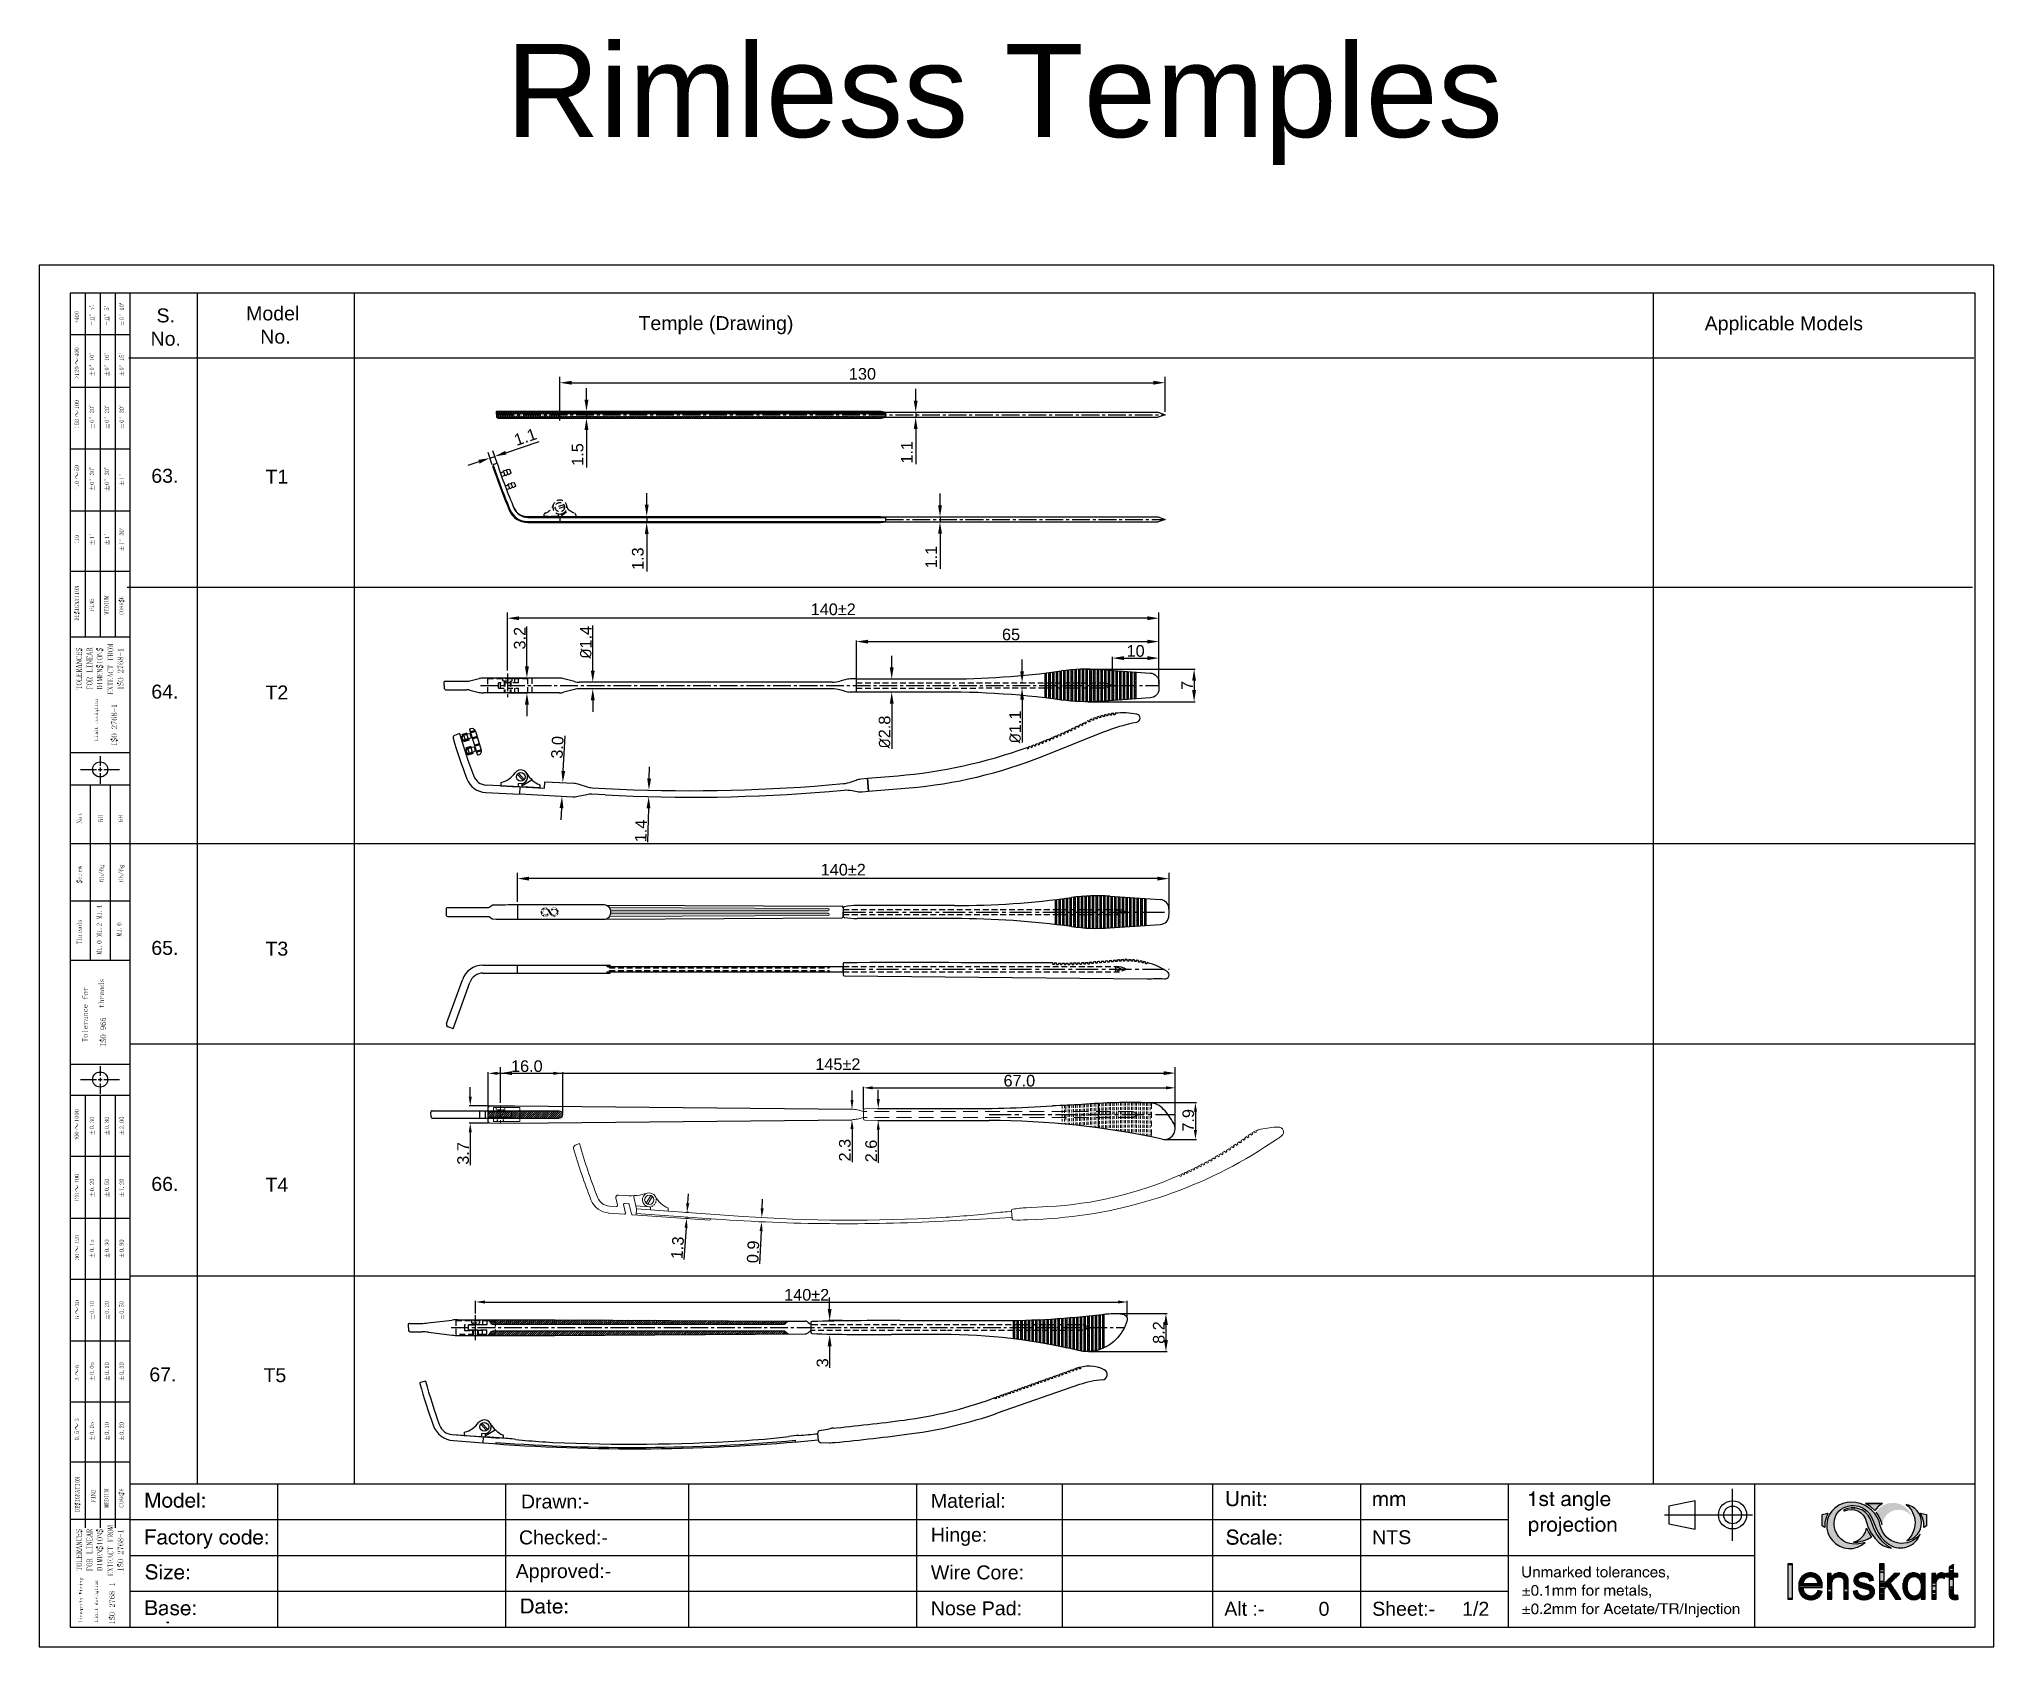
# Model space of a CAD drawing. Header units: millimetres. Extents: x 7018 to 13530, y 4187 to 5692.
# Drawn here: x 13109.9 to 13529.9, y 4951.9 to 5297.5 of the extents above; entities that cross this region are included whole.
import ezdxf

# ---------------------------------------------------------------- set-up
doc = ezdxf.new("R2010")
doc.units = ezdxf.units.MM
for name, pattern in [('CENTER', [50.8, 31.75, -6.35, 6.35, -6.35]), ('CENTER2', [28.575, 19.05, -3.175, 3.175, -3.175]), ('DASHED', [19.05, 12.7, -6.35]), ('DASHED2', [0.375, 0.25, -0.125]), ('DASHEDX2', [38.1, 25.4, -12.7]), ('HIDDEN', [9.525, 6.35, -3.175]), ('HIDDEN2', [0.1875, 0.125, -0.0625])]:
    doc.linetypes.add(name, pattern=pattern)
for name, color, linetype in [('Center Line', 2, 'CENTER2'), ('Dimension', 3, 'Continuous'), ('Hidden Line', 1, 'HIDDEN2')]:
    doc.layers.add(name, color=color, linetype=linetype)
for name, color, linetype, lineweight in [('图框层', 7, 'Continuous', 9), ('绘图层', 7, 'Continuous', 15), ('虚线层', 3, 'DASHEDX2', 9)]:
    doc.layers.add(name, color=color, linetype=linetype, lineweight=lineweight)
doc.styles.get("Standard").update_dxf_attribs({"font": 'arial.ttf'})
doc.styles.add('样式 1', font='romant.shx')
doc.dimstyles.new('ISO-25$0', dxfattribs={"dimtxt": 2.5, "dimasz": 2.5, "dimexe": 0.5, "dimexo": 1, "dimgap": 1, "dimtad": 0, "dimtih": 1, "dimtoh": 1, "dimdec": 1, "dimzin": 10, "dimdsep": 46, "dimlunit": 6, "dimtxsty": '样式 1', "dimcen": 0, "dimclrd": 256, "dimclre": 256, "dimclrt": 7, "dimazin": 0, "dimtfac": 1, "dimtdec": 1, "dimtofl": 0, "dimtmove": 0, "dimatfit": 0, "dimfxl": 1, "dimtolj": 1, "dimtzin": 10, "dimarcsym": 0})
doc.dimstyles.new('Standard$0', dxfattribs={"dimtxt": 2.3, "dimasz": 2, "dimexe": 1, "dimexo": 1, "dimgap": 1, "dimtad": 1, "dimdec": 1, "dimzin": 0, "dimdsep": 46, "dimtxsty": 'Standard', "dimcen": 0, "dimclrd": 4, "dimclre": 4, "dimclrt": 4, "dimadec": 1, "dimazin": 0, "dimtfac": 1, "dimtdec": 1, "dimtofl": 0, "dimtmove": 0, "dimatfit": 0, "dimfxl": 1, "dimtfillclr": 256, "dimtolj": 1, "dimtzin": 0, "dimlwd": -1, "dimlwe": -1, "dimarcsym": 1})
pattern_1 = [(45, (9984.52088, 6312.9324), (-0.224506403, 0.224506403), [])]
pattern_2 = [(45, (9698.43022, 6264.2304), (-0.224506403, 0.224506403), [])]
pattern_3 = [(45, (6986.6514, 4754.60392), (-0.224506403, 0.224506403), [])]

msp = doc.modelspace()

# ---------------------------------------------------------------- texts
at = {"attachment_point": 5}
for s, insert, char_height, width in [('Rimless Temples', (13317.302, 5283.389), 20, 726.18125), ('S. \\PNo.', (13137.125, 5235.546), 2.9997, 34.34827), ('Model \\P No.', (13160.114, 5235.986), 2.9997, 34.34827), ('Temple (Drawing)', (13255.344, 5235.966), 2.99966, 46.92869), ('Applicable Models', (13484.778, 5235.915), 2.99966, 46.92869), ('63.', (13136.938, 5203.577), 2.9997, 34.34827), ('T1', (13160.989, 5203.411), 2.9997, 34.34827), ('64.', (13136.938, 5157.187), 2.9997, 34.34827), ('T2', (13160.989, 5157.022), 2.9997, 34.34827), ('65.', (13136.938, 5102.103), 2.9997, 34.34827), ('T3', (13160.989, 5101.938), 2.9997, 34.34827), ('66.', (13136.938, 5051.371), 2.9997, 34.34827), ('T4', (13160.989, 5051.205), 2.9997, 34.34827), ('67.', (13136.515, 5010.427), 2.9997, 34.34827), ('T5', (13160.565, 5010.261), 2.9997, 34.34827), ('Drawn:-', (13220.775, 4983.111), 2.9997, 34.34827), ('\\pxql;Material:', (13318.695, 4983.255), 2.99966, 34.34827), ('Checked:-', (13222.571, 4975.393), 2.9997, 34.34827), ('\\pxql;Hinge:', (13318.695, 4975.537), 2.99966, 34.34827), ('\\pxql;NTS', (13413.512, 4975.437), 2.9997, 34.34827), ('Approved:-', (13222.571, 4967.721), 2.9997, 34.34827), ('\\pxql; Wire Core:', (13317.528, 4967.864), 2.99966, 34.34827), ('\\pxql;Nose Pad:', (13318.695, 4960.147), 2.99966, 34.34827), ('\\pxql;Alt :-          0', (13381.739, 4960.047), 2.99966, 34.34827), ('\\pxql;Sheet:-     1/2', (13413.512, 4960.047), 2.99966, 34.34827)]:
    msp.add_mtext(s, dxfattribs=dict(at, insert=insert, char_height=char_height, width=width))

# ---------------------------------------------------------------- blocks, each defined once
blk = doc.blocks.new('*D2863')
at = {"layer": 'Defpoints', "color": 0, "transparency": 16777216}
for p in [(13240.46, 5194.87), (13240.46, 5193.57), (13240.46, 5193.57)]:
    blk.add_point(p, dxfattribs=at)
at = {"layer": 'Dimension', "color": 0, "lineweight": -2, "transparency": 16777216}
for p, q in [((13240.46, 5197.37), (13240.46, 5199.87)), ((13240.46, 5194.87), (13240.46, 5193.57)), ((13241.09, 5194.87), (13241.71, 5194.87)), ((13241.09, 5193.57), (13241.71, 5193.57)), ((13240.46, 5191.07), (13240.46, 5183))]:
    blk.add_line(p, q, dxfattribs=at)
at = {"layer": 'Dimension', "color": 0, "transparency": 16777216}
for points in [[(13240.05, 5197.37), (13240.88, 5197.37), (13240.46, 5194.87)], [(13240.05, 5191.07), (13240.88, 5191.07), (13240.46, 5193.57)]]:
    blk.add_solid(points, dxfattribs=at)
at = {"layer": 'Dimension', "color": 0, "transparency": 16777216, "insert": (13238.56, 5185.79), "char_height": 2.5, "attachment_point": 5, "rotation": 90}
blk.add_mtext('1.3', dxfattribs=at)
blk = doc.blocks.new('*D2864')
at = {"layer": 'Defpoints', "color": 0, "transparency": 16777216}
for p in [(13303.08, 5194.77), (13303.08, 5193.67), (13303.48, 5193.67)]:
    blk.add_point(p, dxfattribs=at)
at = {"layer": 'Dimension', "color": 0, "lineweight": -2, "transparency": 16777216}
for p, q in [((13303.48, 5197.27), (13303.48, 5199.77)), ((13303.48, 5194.77), (13303.48, 5193.67)), ((13303.7, 5194.77), (13304.73, 5194.77)), ((13303.7, 5193.67), (13304.73, 5193.67)), ((13303.48, 5191.17), (13303.48, 5183.59))]:
    blk.add_line(p, q, dxfattribs=at)
at = {"layer": 'Dimension', "color": 0, "transparency": 16777216}
for points in [[(13303.07, 5197.27), (13303.9, 5197.27), (13303.48, 5194.77)], [(13303.07, 5191.17), (13303.9, 5191.17), (13303.48, 5193.67)]]:
    blk.add_solid(points, dxfattribs=at)
at = {"layer": 'Dimension', "color": 0, "transparency": 16777216, "insert": (13301.6, 5186.13), "char_height": 2.5, "attachment_point": 5, "rotation": 90}
blk.add_mtext('1.1', dxfattribs=at)
blk = doc.blocks.new('*D2865')
at = {"layer": 'Defpoints', "color": 0, "transparency": 16777216}
for p in [(13227.52, 5217.47), (13227.52, 5215.97), (13227.52, 5215.97)]:
    blk.add_point(p, dxfattribs=at)
at = {"layer": 'Dimension', "color": 0, "lineweight": -2, "transparency": 16777216}
for p, q in [((13227.52, 5219.97), (13227.52, 5222.47)), ((13227.52, 5217.47), (13227.52, 5215.97)), ((13228.14, 5217.47), (13228.77, 5217.47)), ((13227.52, 5213.47), (13227.52, 5205.39)), ((13228.14, 5215.97), (13228.77, 5215.97))]:
    blk.add_line(p, q, dxfattribs=at)
at = {"layer": 'Dimension', "color": 0, "transparency": 16777216}
for points in [[(13227.1, 5219.97), (13227.94, 5219.97), (13227.52, 5217.47)], [(13227.1, 5213.47), (13227.94, 5213.47), (13227.52, 5215.97)]]:
    blk.add_solid(points, dxfattribs=at)
at = {"layer": 'Dimension', "color": 0, "transparency": 16777216, "insert": (13225.62, 5208.18), "char_height": 2.5, "attachment_point": 5, "rotation": 90}
blk.add_mtext('1.5', dxfattribs=at)
blk = doc.blocks.new('*D2866')
at = {"layer": 'Defpoints', "color": 0, "transparency": 16777216}
for p in [(13298.25, 5217.27), (13298.25, 5216.17), (13298.25, 5216.17)]:
    blk.add_point(p, dxfattribs=at)
at = {"layer": 'Dimension', "color": 0, "lineweight": -2, "transparency": 16777216}
for p, q in [((13298.25, 5219.77), (13298.25, 5222.27)), ((13298.25, 5217.27), (13298.25, 5216.17)), ((13298.88, 5217.27), (13299.5, 5217.27)), ((13298.25, 5213.67), (13298.25, 5206.09)), ((13298.88, 5216.17), (13299.5, 5216.17))]:
    blk.add_line(p, q, dxfattribs=at)
at = {"layer": 'Dimension', "color": 0, "transparency": 16777216}
for points in [[(13297.84, 5219.77), (13298.67, 5219.77), (13298.25, 5217.27)], [(13297.84, 5213.67), (13298.67, 5213.67), (13298.25, 5216.17)]]:
    blk.add_solid(points, dxfattribs=at)
at = {"layer": 'Dimension', "color": 0, "transparency": 16777216, "insert": (13296.37, 5208.63), "char_height": 2.5, "attachment_point": 5, "rotation": 90}
blk.add_mtext('1.1', dxfattribs=at)
blk = doc.blocks.new('*D2867')
at = {"layer": 'Defpoints', "color": 0, "transparency": 16777216}
for p in [(13351.83, 5223.6), (13221.81, 5217.47), (13351.83, 5216.72)]:
    blk.add_point(p, dxfattribs=at)
at = {"layer": 'Dimension', "color": 0, "lineweight": -2, "transparency": 16777216}
for p, q in [((13221.81, 5218.1), (13221.81, 5224.85)), ((13351.83, 5217.34), (13351.83, 5224.85)), ((13224.31, 5223.6), (13349.33, 5223.6))]:
    blk.add_line(p, q, dxfattribs=at)
at = {"layer": 'Dimension', "color": 0, "transparency": 16777216}
for points in [[(13224.31, 5224.02), (13224.31, 5223.19), (13221.81, 5223.6)], [(13349.33, 5224.02), (13349.33, 5223.19), (13351.83, 5223.6)]]:
    blk.add_solid(points, dxfattribs=at)
at = {"layer": 'Dimension', "color": 0, "transparency": 16777216, "insert": (13286.82, 5225.5), "char_height": 2.5, "attachment_point": 5}
blk.add_mtext('130', dxfattribs=at)
blk = doc.blocks.new('000000')
at = {"layer": 'Hidden Line', "color": 1, "ltscale": 10}
for p, q in [((1059.62, 854.3), (1060.06, 852.39)), ((1060.01, 854.39), (1060.45, 852.48)), ((1061.79, 853.67), (1060.75, 855.27)), ((1061.5, 853.06), (1061.6, 853.51)), ((1061.82, 853.68), (1061.76, 853.67)), ((1061.87, 856.68), (1062.24, 856.66)), ((1062.07, 853.96), (1062.24, 856.66))]:
    blk.add_line(p, q, dxfattribs=at)
blk.add_lwpolyline([(1062, 852.67), (1061.84, 850.01, -0.434681), (1061.61, 849.82, -0.292444), (1061.12, 850.23, 0.22572), (1059.48, 852, -1.722601), (1061.52, 853.62), (1061.59, 853.15, 0.318291), (1061.75, 852.99, -0.378196)], format="xyb", close=True, dxfattribs=at)
blk.add_circle((1060.04, 853.39), 1, dxfattribs=at)
for centre, radius, start, end in [((1060.04, 853.39), 1.5, 248.2843, 347.2711), ((1059.97, 855.89), 1, 271.5579, 322.2757), ((1052.15, 861.94), 10.88, 322.2757, 330.202), ((1061.86, 856.38), 0.3, 86.5855, 150.202), ((1061.8, 853.47), 0.2, 99.5198, 167.2619), ((1061.77, 853.97), 0.3, 279.5198, 356.5855)]:
    blk.add_arc(centre, radius, start, end, dxfattribs=at)
blk = doc.blocks.new('*D2868')
at = {"layer": 'Defpoints', "color": 0, "transparency": 16777216}
for p in [(13207.47, 5205.37), (13207.82, 5207.77), (13208.51, 5205.72)]:
    blk.add_point(p, dxfattribs=at)
at = {"layer": 'Dimension', "color": 0, "lineweight": -2, "transparency": 16777216}
for p, q in [((13207.27, 5205.96), (13206.38, 5208.6)), ((13208.31, 5206.31), (13207.42, 5208.96)), ((13210.19, 5208.57), (13217.38, 5210.98)), ((13204.41, 5206.62), (13202.04, 5205.83)), ((13206.78, 5207.42), (13207.82, 5207.77))]:
    blk.add_line(p, q, dxfattribs=at)
at = {"layer": 'Dimension', "color": 0, "transparency": 16777216}
for points in [[(13210.06, 5208.96), (13210.32, 5208.17), (13207.82, 5207.77)], [(13204.28, 5207.02), (13204.54, 5206.23), (13206.78, 5207.42)]]:
    blk.add_solid(points, dxfattribs=at)
at = {"layer": 'Dimension', "color": 0, "transparency": 16777216, "insert": (13214.37, 5211.96), "char_height": 2.5, "attachment_point": 5, "rotation": 18.5877}
blk.add_mtext('1.1', dxfattribs=at)
blk = doc.blocks.new('*D1941')
at = {"layer": 'Defpoints', "color": 0, "transparency": 16777216}
for p in [(13210.55, 5172.99), (13350.52, 5165.04), (13210.55, 5161.13)]:
    blk.add_point(p, dxfattribs=at)
at = {"layer": 'Dimension', "color": 0, "lineweight": -2, "transparency": 16777216}
for p, q in [((13210.55, 5161.75), (13210.55, 5174.24)), ((13348.02, 5172.99), (13213.05, 5172.99)), ((13350.52, 5165.67), (13350.52, 5174.24))]:
    blk.add_line(p, q, dxfattribs=at)
at = {"layer": 'Dimension', "color": 0, "transparency": 16777216}
for points in [[(13213.05, 5173.4), (13213.05, 5172.57), (13210.55, 5172.99)], [(13348.02, 5173.4), (13348.02, 5172.57), (13350.52, 5172.99)]]:
    blk.add_solid(points, dxfattribs=at)
at = {"layer": 'Dimension', "color": 0, "transparency": 16777216, "insert": (13280.54, 5174.89), "char_height": 2.5, "attachment_point": 5}
blk.add_mtext('140±2', dxfattribs=at)
blk = doc.blocks.new('*D1942')
at = {"layer": 'Defpoints', "color": 0, "transparency": 16777216}
for p in [(13210.55, 5160.13), (13214.72, 5160.13), (13210.55, 5156.93)]:
    blk.add_point(p, dxfattribs=at)
at = {"layer": 'Dimension', "color": 3, "transparency": 16777216}
for p, q in [((13214.72, 5162.63), (13214.72, 5171.2)), ((13210.8, 5160.13), (13214.97, 5160.13)), ((13210.8, 5156.93), (13214.97, 5156.93)), ((13214.72, 5154.43), (13214.72, 5151.93))]:
    blk.add_line(p, q, dxfattribs=at)
for points in [[(13214.3, 5162.63), (13215.14, 5162.63), (13214.72, 5160.13)], [(13214.3, 5154.43), (13215.14, 5154.43), (13214.72, 5156.93)]]:
    blk.add_solid(points, dxfattribs=at)
at = {"layer": 'Dimension', "transparency": 16777216, "insert": (13213.19, 5168.69), "char_height": 2.5, "attachment_point": 5, "rotation": 90}
blk.add_mtext('\\A1;3.2', dxfattribs=at)
blk = doc.blocks.new('*D1943')
at = {"layer": 'Defpoints', "color": 0, "transparency": 16777216}
for p in [(13350.52, 5167.96), (13285.52, 5159.93), (13350.52, 5158.53)]:
    blk.add_point(p, dxfattribs=at)
at = {"layer": 'Dimension', "color": 3, "transparency": 16777216}
for p, q in [((13285.52, 5160.18), (13285.52, 5168.21)), ((13288.02, 5167.96), (13348.02, 5167.96)), ((13350.52, 5158.78), (13350.52, 5168.21))]:
    blk.add_line(p, q, dxfattribs=at)
for points in [[(13288.02, 5168.37), (13288.02, 5167.54), (13285.52, 5167.96)], [(13348.02, 5168.37), (13348.02, 5167.54), (13350.52, 5167.96)]]:
    blk.add_solid(points, dxfattribs=at)
at = {"layer": 'Dimension', "transparency": 16777216, "insert": (13318.74, 5169.48), "char_height": 2.5, "attachment_point": 5}
blk.add_mtext('\\A1;65', dxfattribs=at)
blk = doc.blocks.new('*D1944')
at = {"layer": 'Defpoints', "color": 0, "transparency": 16777216}
for p in [(13350.52, 5164.41), (13340.51, 5158.53), (13350.52, 5158.53)]:
    blk.add_point(p, dxfattribs=at)
at = {"layer": 'Dimension', "color": 3, "transparency": 16777216}
for p, q in [((13340.51, 5158.78), (13340.51, 5164.66)), ((13343.01, 5164.41), (13348.02, 5164.41)), ((13350.52, 5158.78), (13350.52, 5164.66))]:
    blk.add_line(p, q, dxfattribs=at)
for points in [[(13343.01, 5164.83), (13343.01, 5163.99), (13340.51, 5164.41)], [(13348.02, 5164.83), (13348.02, 5163.99), (13350.52, 5164.41)]]:
    blk.add_solid(points, dxfattribs=at)
at = {"layer": 'Dimension', "transparency": 16777216, "insert": (13345.51, 5165.94), "char_height": 2.5, "attachment_point": 5}
blk.add_mtext('\\A1;10', dxfattribs=at)
blk = doc.blocks.new('*D1945')
at = {"layer": 'Defpoints', "color": 0, "transparency": 16777216}
for p in [(13335.09, 5162.03), (13335.09, 5155.03), (13358.07, 5155.03)]:
    blk.add_point(p, dxfattribs=at)
at = {"layer": 'Dimension', "color": 3, "transparency": 16777216}
for p, q in [((13335.34, 5162.03), (13358.32, 5162.03)), ((13358.07, 5159.53), (13358.07, 5157.53)), ((13335.34, 5155.03), (13358.32, 5155.03))]:
    blk.add_line(p, q, dxfattribs=at)
for points in [[(13357.65, 5159.53), (13358.48, 5159.53), (13358.07, 5162.03)], [(13357.65, 5157.53), (13358.48, 5157.53), (13358.07, 5155.03)]]:
    blk.add_solid(points, dxfattribs=at)
at = {"layer": 'Dimension', "transparency": 16777216, "insert": (13356.57, 5158.53), "char_height": 2.5, "attachment_point": 5, "rotation": 90}
blk.add_mtext('\\A1;7', dxfattribs=at)
blk = doc.blocks.new('*D1946')
at = {"layer": 'Defpoints', "color": 0, "transparency": 16777216}
for p in [(13288.91, 5159.93), (13293.1, 5159.93), (13288.91, 5157.13)]:
    blk.add_point(p, dxfattribs=at)
at = {"layer": 'Dimension', "color": 3, "transparency": 16777216}
for p, q in [((13293.1, 5162.43), (13293.1, 5164.93)), ((13289.16, 5159.93), (13293.35, 5159.93)), ((13289.16, 5157.13), (13293.35, 5157.13)), ((13293.1, 5154.63), (13293.1, 5144.92))]:
    blk.add_line(p, q, dxfattribs=at)
for points in [[(13292.69, 5162.43), (13293.52, 5162.43), (13293.1, 5159.93)], [(13292.69, 5154.63), (13293.52, 5154.63), (13293.1, 5157.13)]]:
    blk.add_solid(points, dxfattribs=at)
at = {"layer": 'Dimension', "transparency": 16777216, "insert": (13291.58, 5148.53), "char_height": 2.5, "attachment_point": 5, "rotation": 90}
blk.add_mtext('\\A1;{\\fISOCPEUR|b0|i0|c134|p34;%%C}2.8', dxfattribs=at)
blk = doc.blocks.new('*D1947')
at = {"layer": 'Defpoints', "color": 0, "transparency": 16777216}
for p in [(13321.11, 5159.08), (13321.43, 5159.08), (13321.43, 5157.98)]:
    blk.add_point(p, dxfattribs=at)
at = {"layer": 'Dimension', "color": 3, "transparency": 16777216}
for p, q in [((13321.11, 5161.58), (13321.11, 5164.08)), ((13321.18, 5159.08), (13320.86, 5159.08)), ((13321.18, 5157.98), (13320.86, 5157.98)), ((13321.11, 5155.48), (13321.11, 5146.26))]:
    blk.add_line(p, q, dxfattribs=at)
for points in [[(13320.7, 5161.58), (13321.53, 5161.58), (13321.11, 5159.08)], [(13320.7, 5155.48), (13321.53, 5155.48), (13321.11, 5157.98)]]:
    blk.add_solid(points, dxfattribs=at)
at = {"layer": 'Dimension', "transparency": 16777216, "insert": (13319.61, 5149.62), "char_height": 2.5, "attachment_point": 5, "rotation": 90}
blk.add_mtext('\\A1;{\\fISOCPEUR|b0|i0|c134|p34;%%C}1.1', dxfattribs=at)
blk = doc.blocks.new('*D1948')
at = {"layer": 'Defpoints', "color": 0, "transparency": 16777216}
for p in [(13228.87, 5159.23), (13228.87, 5159.23), (13228.87, 5157.83)]:
    blk.add_point(p, dxfattribs=at)
at = {"layer": 'Dimension', "color": 3, "transparency": 16777216}
for p, q in [((13228.87, 5161.73), (13228.87, 5171.41)), ((13228.87, 5155.33), (13228.87, 5152.83))]:
    blk.add_line(p, q, dxfattribs=at)
for points in [[(13228.46, 5161.73), (13229.29, 5161.73), (13228.87, 5159.23)], [(13228.46, 5155.33), (13229.29, 5155.33), (13228.87, 5157.83)]]:
    blk.add_solid(points, dxfattribs=at)
at = {"layer": 'Dimension', "transparency": 16777216, "insert": (13227.37, 5167.82), "char_height": 2.5, "attachment_point": 5, "rotation": 90}
blk.add_mtext('\\A1;{\\fISOCPEUR|b0|i0|c134|p34;%%C}1.4', dxfattribs=at)
blk = doc.blocks.new('899898898998')
at = {"color": 7}
for p, q in [((3114.76, 974.78), (3114.67, 975.07)), ((3114.76, 974.78), (3120.4, 976.51)), ((3115.21, 976.07), (3119.32, 977.32)), ((3120.32, 976.79), (3120.4, 976.51))]:
    blk.add_line(p, q, dxfattribs=at)
for centre, start, end in [((3115.44, 975.3), 107.0088, 197.0088), ((3119.55, 976.56), 17.0088, 107.0088)]:
    blk.add_arc(centre, 0.8, start, end, dxfattribs=at)
at = {"layer": 'Hidden Line', "color": 1, "ltscale": 10}
for p, q in [((3115.06, 976.02), (3115.97, 973.06)), ((3115.3, 976.1), (3116.21, 973.13)), ((3116.57, 975.2), (3115.8, 974.97)), ((3115.8, 974.97), (3115.86, 974.25)), ((3116.92, 974.58), (3115.86, 974.25)), ((3116.35, 976.42), (3117.26, 973.46)), ((3116.57, 975.2), (3116.92, 974.58)), ((3116.59, 976.49), (3117.5, 973.53)), ((3116.77, 974.53), (3117.12, 973.91)), ((3117.93, 976.9), (3118.84, 973.94)), ((3118.17, 976.97), (3119.08, 974.01)), ((3119.44, 976.08), (3118.67, 975.85)), ((3118.67, 975.85), (3118.73, 975.13)), ((3119.78, 975.45), (3118.73, 975.13)), ((3120.37, 974.41), (3118.84, 973.94)), ((3118.88, 975.18), (3118.94, 974.46)), ((3119.99, 974.78), (3118.94, 974.46)), ((3119.31, 973.77), (3119.08, 974.51)), ((3119.22, 977.29), (3120.13, 974.33)), ((3119.44, 976.08), (3119.78, 975.45)), ((3119.46, 977.37), (3120.37, 974.41)), ((3119.64, 975.41), (3119.99, 974.78)), ((3120.07, 974), (3119.85, 974.74)), ((3117.5, 973.53), (3115.97, 973.06)), ((3116.01, 974.3), (3116.07, 973.59)), ((3117.12, 973.91), (3116.07, 973.59)), ((3116.44, 972.89), (3116.21, 973.63)), ((3116.44, 972.89), (3117.2, 973.12)), ((3117.2, 973.12), (3116.98, 973.86)), ((3119.31, 973.77), (3120.07, 974))]:
    blk.add_line(p, q, dxfattribs=at)
blk = doc.blocks.new('45454')
at = {"color": 7}
for p, q in [((3157.66, 983.2), (3158.26, 983.17)), ((3158.26, 983.17), (3158.06, 979.38)), ((3156.47, 979.85), (3155.09, 978.59)), ((3156.69, 979.6), (3155.31, 978.34)), ((3157.73, 979.4), (3156.5, 981.46)), ((3157.39, 979.42), (3157.35, 978.62)), ((3158.02, 978.58), (3157.35, 978.62)), ((3158.06, 979.38), (3157.39, 979.42)), ((3157.22, 974.82), (3157.82, 974.79)), ((3157.82, 974.79), (3158.02, 978.58))]:
    blk.add_line(p, q, dxfattribs=at)
blk.add_circle((3155.89, 979.09), 0.95, dxfattribs=at)
for centre, radius, start, end in [((3152.46, 985.19), 5.5, 299.3724, 338.0828), ((3157.65, 983.1), 0.1, 87, 158.0828), ((3155.89, 979.09), 1.5, 5.1266, 234.6276), ((3151.84, 973.39), 5.5, 15.9172, 54.6276), ((3157.22, 974.92), 0.1, 195.9172, 267)]:
    blk.add_arc(centre, radius, start, end, dxfattribs=at)
blk = doc.blocks.new('*D2869')
at = {"layer": 'Defpoints', "color": 0, "transparency": 16777216}
for p in [(13240.9, 5134.63), (13240.9, 5134.63), (13240.93, 5136.03)]:
    blk.add_point(p, dxfattribs=at)
at = {"layer": 'Dimension', "color": 3, "transparency": 16777216}
for p, q in [((13241, 5138.53), (13241.06, 5141.03)), ((13240.83, 5132.13), (13240.64, 5124.83))]:
    blk.add_line(p, q, dxfattribs=at)
for points in [[(13240.58, 5138.54), (13241.41, 5138.52), (13240.93, 5136.03)], [(13240.42, 5132.14), (13241.25, 5132.12), (13240.9, 5134.63)]]:
    blk.add_solid(points, dxfattribs=at)
at = {"layer": 'Dimension', "transparency": 16777216, "insert": (13239.2, 5127.27), "char_height": 2.5, "attachment_point": 5, "rotation": 88.5226}
blk.add_mtext('\\A1;1.4', dxfattribs=at)
blk = doc.blocks.new('*D2870')
at = {"layer": 'Defpoints', "color": 0, "transparency": 16777216}
for p in [(13222.42, 5137.65), (13222.42, 5137.65), (13222.27, 5134.67)]:
    blk.add_point(p, dxfattribs=at)
at = {"layer": 'Dimension', "color": 3, "transparency": 16777216}
for p, q in [((13222.54, 5140.15), (13222.92, 5147.68)), ((13222.15, 5132.17), (13222.03, 5129.67))]:
    blk.add_line(p, q, dxfattribs=at)
for points in [[(13222.13, 5140.17), (13222.96, 5140.13), (13222.42, 5137.65)], [(13221.74, 5132.19), (13222.57, 5132.15), (13222.27, 5134.67)]]:
    blk.add_solid(points, dxfattribs=at)
at = {"layer": 'Dimension', "transparency": 16777216, "insert": (13221.27, 5145.24), "char_height": 2.5, "attachment_point": 5, "rotation": 87.1803}
blk.add_mtext('\\A1;3.0', dxfattribs=at)
blk = doc.blocks.new('*D1951')
at = {"layer": 'Defpoints', "color": 0, "transparency": 16777216}
for p in [(13212.69, 5117.02), (13212.69, 5111.42), (13352.69, 5109.82)]:
    blk.add_point(p, dxfattribs=at)
at = {"layer": 'Dimension', "color": 0, "lineweight": -2, "transparency": 16777216}
for p, q in [((13212.69, 5112.05), (13212.69, 5118.27)), ((13350.19, 5117.02), (13215.19, 5117.02)), ((13352.69, 5110.45), (13352.69, 5118.27))]:
    blk.add_line(p, q, dxfattribs=at)
at = {"layer": 'Dimension', "color": 0, "transparency": 16777216}
for points in [[(13215.19, 5117.43), (13215.19, 5116.6), (13212.69, 5117.02)], [(13350.19, 5117.43), (13350.19, 5116.6), (13352.69, 5117.02)]]:
    blk.add_solid(points, dxfattribs=at)
at = {"layer": 'Dimension', "color": 0, "transparency": 16777216, "insert": (13282.69, 5118.92), "char_height": 2.5, "attachment_point": 5}
blk.add_mtext('140±2', dxfattribs=at)
blk = doc.blocks.new('*D2888')
at = {"layer": 'Defpoints', "color": 0, "transparency": 16777216}
for p in [(13206.43, 5075.16), (13206.43, 5067.78), (13222.43, 5066.32)]:
    blk.add_point(p, dxfattribs=at)
at = {"layer": 'Dimension', "color": 3, "transparency": 16777216}
for p, q in [((13206.43, 5068.03), (13206.43, 5075.41)), ((13220.43, 5075.16), (13208.43, 5075.16)), ((13222.43, 5066.57), (13222.43, 5075.41))]:
    blk.add_line(p, q, dxfattribs=at)
for points in [[(13208.43, 5075.49), (13208.43, 5074.83), (13206.43, 5075.16)], [(13220.43, 5075.49), (13220.43, 5074.83), (13222.43, 5075.16)]]:
    blk.add_solid(points, dxfattribs=at)
at = {"layer": 'Dimension', "transparency": 16777216, "insert": (13214.71, 5076.69), "char_height": 2.5, "attachment_point": 5}
blk.add_mtext('\\A1;16.0', dxfattribs=at)
blk = doc.blocks.new('*D2889')
at = {"layer": 'Defpoints', "color": 0, "transparency": 16777216}
for p in [(13206.73, 5068.17), (13202.55, 5064.47), (13206.73, 5064.47)]:
    blk.add_point(p, dxfattribs=at)
at = {"layer": 'Dimension', "color": 3, "transparency": 16777216}
for p, q in [((13202.55, 5070.17), (13202.55, 5072.17)), ((13206.48, 5068.17), (13202.3, 5068.17)), ((13206.48, 5064.47), (13202.3, 5064.47)), ((13202.55, 5062.47), (13202.55, 5055.42))]:
    blk.add_line(p, q, dxfattribs=at)
for points in [[(13202.22, 5070.17), (13202.88, 5070.17), (13202.55, 5068.17)], [(13202.22, 5062.47), (13202.88, 5062.47), (13202.55, 5064.47)]]:
    blk.add_solid(points, dxfattribs=at)
at = {"layer": 'Dimension', "transparency": 16777216, "insert": (13201.02, 5057.95), "char_height": 2.5, "attachment_point": 5, "rotation": 90}
blk.add_mtext('\\A1;3.7', dxfattribs=at)
blk = doc.blocks.new('*D2892')
at = {"layer": 'Defpoints', "color": 0, "transparency": 16777216}
for p in [(13354.03, 5075.21), (13209.03, 5068.17), (13354.03, 5063.23)]:
    blk.add_point(p, dxfattribs=at)
at = {"layer": 'Dimension', "color": 0, "lineweight": -2, "transparency": 16777216}
for p, q in [((13209.03, 5068.79), (13209.03, 5076.46)), ((13211.53, 5075.21), (13351.53, 5075.21)), ((13354.03, 5063.86), (13354.03, 5076.46))]:
    blk.add_line(p, q, dxfattribs=at)
at = {"layer": 'Dimension', "color": 0, "transparency": 16777216}
for points in [[(13211.53, 5075.62), (13211.53, 5074.79), (13209.03, 5075.21)], [(13351.53, 5075.62), (13351.53, 5074.79), (13354.03, 5075.21)]]:
    blk.add_solid(points, dxfattribs=at)
at = {"layer": 'Dimension', "color": 0, "transparency": 16777216, "insert": (13281.53, 5077.11), "char_height": 2.5, "attachment_point": 5}
blk.add_mtext('145±2', dxfattribs=at)
blk = doc.blocks.new('*D2893')
at = {"layer": 'Defpoints', "color": 0, "transparency": 16777216}
for p in [(13354.03, 5072.04), (13287.03, 5067.23), (13354.03, 5063.23)]:
    blk.add_point(p, dxfattribs=at)
at = {"layer": 'Dimension', "color": 3, "transparency": 16777216}
for p, q in [((13287.03, 5067.48), (13287.03, 5072.29)), ((13289.03, 5072.04), (13352.03, 5072.04)), ((13354.03, 5063.48), (13354.03, 5072.29))]:
    blk.add_line(p, q, dxfattribs=at)
for points in [[(13289.03, 5072.38), (13289.03, 5071.71), (13287.03, 5072.04)], [(13352.03, 5072.38), (13352.03, 5071.71), (13354.03, 5072.04)]]:
    blk.add_solid(points, dxfattribs=at)
at = {"layer": 'Dimension', "transparency": 16777216, "insert": (13320.53, 5073.57), "char_height": 2.5, "attachment_point": 5}
blk.add_mtext('\\A1;67.0', dxfattribs=at)
blk = doc.blocks.new('*D2894')
at = {"layer": 'Defpoints', "color": 0, "transparency": 16777216}
for p in [(13290.03, 5067.62), (13290.21, 5067.62), (13290.03, 5065.02)]:
    blk.add_point(p, dxfattribs=at)
at = {"layer": 'Dimension', "color": 3, "transparency": 16777216}
for p, q in [((13290.21, 5069.62), (13290.21, 5071.62)), ((13290.28, 5067.62), (13290.46, 5067.62)), ((13290.21, 5063.02), (13290.21, 5055.92)), ((13290.28, 5065.02), (13290.46, 5065.02))]:
    blk.add_line(p, q, dxfattribs=at)
for points in [[(13289.88, 5069.62), (13290.55, 5069.62), (13290.21, 5067.62)], [(13289.88, 5063.02), (13290.55, 5063.02), (13290.21, 5065.02)]]:
    blk.add_solid(points, dxfattribs=at)
at = {"layer": 'Dimension', "transparency": 16777216, "insert": (13288.69, 5058.47), "char_height": 2.5, "attachment_point": 5, "rotation": 90}
blk.add_mtext('\\A1;2.6', dxfattribs=at)
blk = doc.blocks.new('*D2895')
at = {"layer": 'Defpoints', "color": 0, "transparency": 16777216}
for p in [(13344.18, 5068.89), (13351.71, 5060.97), (13358.36, 5060.97)]:
    blk.add_point(p, dxfattribs=at)
at = {"layer": 'Dimension', "color": 3, "transparency": 16777216}
for p, q in [((13344.43, 5068.89), (13358.61, 5068.89)), ((13358.36, 5066.89), (13358.36, 5062.97)), ((13351.96, 5060.97), (13358.61, 5060.97))]:
    blk.add_line(p, q, dxfattribs=at)
for points in [[(13358.03, 5066.89), (13358.69, 5066.89), (13358.36, 5068.89)], [(13358.03, 5062.97), (13358.69, 5062.97), (13358.36, 5060.97)]]:
    blk.add_solid(points, dxfattribs=at)
at = {"layer": 'Dimension', "transparency": 16777216, "insert": (13356.83, 5065.06), "char_height": 2.5, "attachment_point": 5, "rotation": 90}
blk.add_mtext('\\A1;7.9', dxfattribs=at)
blk = doc.blocks.new('*D2896')
at = {"layer": 'Defpoints', "color": 0, "transparency": 16777216}
for p in [(13284.57, 5067.45), (13284.57, 5065.19), (13284.57, 5065.19)]:
    blk.add_point(p, dxfattribs=at)
at = {"layer": 'Dimension', "color": 3, "transparency": 16777216}
for p, q in [((13284.57, 5069.45), (13284.57, 5071.45)), ((13284.57, 5063.19), (13284.57, 5056.1))]:
    blk.add_line(p, q, dxfattribs=at)
for points in [[(13284.24, 5069.45), (13284.9, 5069.45), (13284.57, 5067.45)], [(13284.24, 5063.19), (13284.9, 5063.19), (13284.57, 5065.19)]]:
    blk.add_solid(points, dxfattribs=at)
at = {"layer": 'Dimension', "transparency": 16777216, "insert": (13283.04, 5058.65), "char_height": 2.5, "attachment_point": 5, "rotation": 90}
blk.add_mtext('\\A1;2.3', dxfattribs=at)
blk = doc.blocks.new('*D2890')
at = {"layer": 'Defpoints', "color": 0, "transparency": 16777216}
for p in [(13265.14, 5043.25), (13265.14, 5043.25), (13265.18, 5044.15)]:
    blk.add_point(p, dxfattribs=at)
at = {"layer": 'Dimension', "color": 3, "transparency": 16777216}
for p, q in [((13265.27, 5046.15), (13265.36, 5048.15)), ((13265.05, 5041.25), (13264.73, 5034.2))]:
    blk.add_line(p, q, dxfattribs=at)
for points in [[(13264.94, 5046.16), (13265.6, 5046.13), (13265.18, 5044.15)], [(13264.71, 5041.26), (13265.38, 5041.23), (13265.14, 5043.25)]]:
    blk.add_solid(points, dxfattribs=at)
at = {"layer": 'Dimension', "transparency": 16777216, "insert": (13263.32, 5036.79), "char_height": 2.5, "attachment_point": 5, "rotation": 87.3978}
blk.add_mtext('\\A1;0.9', dxfattribs=at)
blk = doc.blocks.new('*D2891')
at = {"layer": 'Defpoints', "color": 0, "transparency": 16777216}
for p in [(13249.68, 5045.21), (13249.05, 5043.95), (13249.59, 5043.92)]:
    blk.add_point(p, dxfattribs=at)
at = {"layer": 'Dimension', "color": 3, "transparency": 16777216}
for p, q in [((13249.28, 5047.25), (13249.42, 5049.24)), ((13249.43, 5045.23), (13248.89, 5045.27)), ((13248.91, 5041.96), (13248.43, 5035.16)), ((13249.34, 5043.93), (13248.8, 5043.97))]:
    blk.add_line(p, q, dxfattribs=at)
for points in [[(13248.95, 5047.27), (13249.61, 5047.22), (13249.14, 5045.25)], [(13248.58, 5041.98), (13249.24, 5041.93), (13249.05, 5043.95)]]:
    blk.add_solid(points, dxfattribs=at)
at = {"layer": 'Dimension', "transparency": 16777216, "insert": (13247.08, 5037.67), "char_height": 2.5, "attachment_point": 5, "rotation": 85.9866}
blk.add_mtext('\\A1;1.3', dxfattribs=at)
blk = doc.blocks.new('*D1954')
at = {"layer": 'Defpoints', "color": 0, "ltscale": 1000, "transparency": 16777216}
for p in [(13203.7, 5023.27), (13343.7, 5026.01), (13343.7, 5022.37)]:
    blk.add_point(p, dxfattribs=at)
at = {"layer": 'Dimension', "color": 3, "ltscale": 1000, "transparency": 16777216}
for p, q in [((13203.7, 5023.52), (13203.7, 5026.26)), ((13205.7, 5026.01), (13341.7, 5026.01)), ((13343.7, 5022.62), (13343.7, 5026.26))]:
    blk.add_line(p, q, dxfattribs=at)
for points in [[(13205.7, 5026.34), (13205.7, 5025.68), (13203.7, 5026.01)], [(13341.7, 5026.34), (13341.7, 5025.68), (13343.7, 5026.01)]]:
    blk.add_solid(points, dxfattribs=at)
at = {"layer": 'Dimension', "ltscale": 1000, "transparency": 16777216, "insert": (13274.83, 5027.54), "char_height": 2.5, "attachment_point": 5}
blk.add_mtext('\\A1;140±2', dxfattribs=at)
blk = doc.blocks.new('*D1956')
at = {"layer": 'Defpoints', "color": 0, "transparency": 16777216}
for p in [(13341.42, 5023.54), (13335.13, 5015.34), (13352.02, 5015.34)]:
    blk.add_point(p, dxfattribs=at)
at = {"layer": 'Dimension', "color": 3, "transparency": 16777216}
for p, q in [((13341.67, 5023.54), (13352.27, 5023.54)), ((13352.02, 5021.04), (13352.02, 5017.84)), ((13335.38, 5015.34), (13352.27, 5015.34))]:
    blk.add_line(p, q, dxfattribs=at)
for points in [[(13351.6, 5021.04), (13352.44, 5021.04), (13352.02, 5023.54)], [(13351.6, 5017.84), (13352.44, 5017.84), (13352.02, 5015.34)]]:
    blk.add_solid(points, dxfattribs=at)
at = {"layer": 'Dimension', "transparency": 16777216, "insert": (13350.49, 5019.44), "char_height": 2.5, "attachment_point": 5, "rotation": 90}
blk.add_mtext('\\A1;8.2', dxfattribs=at)
blk = doc.blocks.new('*D1957')
at = {"layer": 'Defpoints', "color": 0, "transparency": 16777216}
for p in [(13279.77, 5019.01), (13282.68, 5022.01), (13282.68, 5019.01)]:
    blk.add_point(p, dxfattribs=at)
at = {"layer": 'Dimension', "color": 3, "transparency": 16777216}
for p, q in [((13279.77, 5024.51), (13279.77, 5027.01)), ((13282.43, 5022.01), (13279.52, 5022.01)), ((13282.43, 5019.01), (13279.52, 5019.01)), ((13279.77, 5016.51), (13279.77, 5011.88))]:
    blk.add_line(p, q, dxfattribs=at)
for points in [[(13279.35, 5024.51), (13280.18, 5024.51), (13279.77, 5022.01)], [(13279.35, 5016.51), (13280.18, 5016.51), (13279.77, 5019.01)]]:
    blk.add_solid(points, dxfattribs=at)
at = {"layer": 'Dimension', "transparency": 16777216, "insert": (13278.24, 5012.94), "char_height": 2.5, "attachment_point": 5, "rotation": 90}
blk.add_mtext('\\A1;3', dxfattribs=at)
blk = doc.blocks.new('7878700')
at = {"layer": 'Hidden Line', "color": 1, "ltscale": 10}
for p, q in [((5933.34, 266.9), (5933.34, 266.51)), ((5933.42, 264.42), (5933.42, 265.31)), ((5933.55, 264.42), (5933.55, 265.31)), ((5934.47, 264.42), (5934.47, 265.31)), ((5934.6, 264.42), (5934.6, 265.31)), ((5934.68, 266.9), (5934.68, 266.51))]:
    blk.add_line(p, q, dxfattribs=at)
for points in [[(5935.52, 264.42), (5929.81, 264.42), (5929.81, 267.4), (5935.52, 267.4), (5938.21, 267.4), (5938.21, 264.42), (5935.52, 264.42), (5935.52, 265.31), (5932.96, 265.31)], [(5933.72, 266.51), (5931.61, 266.51), (5931.61, 265.31), (5933.72, 265.31)], [(5933.72, 265.33), (5932.51, 265.33), (5932.51, 266.48), (5933.72, 266.48)], [(5936.41, 267.4), (5936.41, 266.48), (5932.96, 266.48)], [(5935.51, 267.4), (5935.51, 266.51), (5932.96, 266.51)], [(5936.41, 264.42), (5936.41, 265.33), (5932.96, 265.33)], [(5933.09, 267.4), (5933.09, 266.9), (5934.93, 266.9), (5934.93, 267.4)]]:
    blk.add_lwpolyline(points, dxfattribs=at)
blk = doc.blocks.new('999999')
at = {"color": 7}
for p, q in [((7145.66, 844.38), (7146.26, 844.35)), ((7146.26, 844.35), (7146.08, 840.56)), ((7144.48, 841.02), (7143.11, 839.76)), ((7144.71, 840.78), (7143.33, 839.51)), ((7145.75, 840.58), (7144.51, 842.64)), ((7145.41, 840.59), (7145.37, 839.8)), ((7146.08, 840.56), (7145.41, 840.59)), ((7145.25, 836), (7145.85, 835.97)), ((7146.04, 839.76), (7145.37, 839.8)), ((7145.85, 835.97), (7146.04, 839.76))]:
    blk.add_line(p, q, dxfattribs=at)
blk.add_circle((7143.91, 840.27), 0.95, dxfattribs=at)
for centre, radius, start, end in [((7140.46, 846.36), 5.5, 299.5315, 338.2419), ((7145.66, 844.28), 0.1, 87.1591, 158.2419), ((7143.91, 840.27), 1.5, 5.2858, 234.7867), ((7139.87, 834.55), 5.5, 16.0763, 54.7867), ((7145.25, 836.1), 0.1, 196.0763, 267.1591)]:
    blk.add_arc(centre, radius, start, end, dxfattribs=at)
blk = doc.blocks.new('fr')
at = {"transparency": 33554559}
for points in [[(1488.16, -437.24), (1488.16, -444.82), (1489.15, -444.82), (1489.15, -437.24)], [(1498.94, -439.18), (1498.94, -439.23), (1498.72, -439.23), (1498.67, -439.27), (1498.58, -439.27), (1498.54, -439.32), (1498.45, -439.32), (1498.4, -439.36), (1498.31, -439.41), (1498.27, -439.41), (1498.22, -439.45), (1498.18, -439.45), (1498.09, -439.54), (1498.04, -439.54), (1497.95, -439.59), (1497.95, -439.63), (1497.9, -439.63), (1497.86, -439.68), (1497.86, -439.72), (1497.81, -439.72), (1497.81, -439.77), (1497.77, -439.77), (1497.77, -439.81), (1497.72, -439.86), (1497.68, -439.86), (1497.68, -439.9), (1497.63, -439.9), (1497.63, -439.95), (1497.59, -439.95), (1497.59, -439.99), (1497.54, -440.04), (1497.54, -440.08), (1497.5, -440.08), (1497.5, -439.32), (1496.69, -439.32), (1496.69, -444.82), (1497.59, -444.82), (1497.59, -441.8), (1497.63, -441.8), (1497.63, -441.26), (1497.68, -441.21), (1497.68, -441.03), (1497.72, -441.03), (1497.72, -440.85), (1497.81, -440.67), (1497.86, -440.62), (1497.86, -440.58), (1497.95, -440.49), (1497.95, -440.44), (1497.99, -440.44), (1498.04, -440.4), (1498.04, -440.35), (1498.09, -440.35), (1498.22, -440.22), (1498.27, -440.22), (1498.31, -440.17), (1498.4, -440.17), (1498.49, -440.08), (1498.58, -440.08), (1498.63, -440.04), (1498.76, -440.04), (1498.81, -439.99), (1499.35, -439.99), (1499.39, -440.04), (1499.53, -440.04), (1499.53, -440.08), (1499.62, -440.08), (1499.66, -440.13), (1499.71, -440.13), (1499.71, -440.17), (1499.8, -440.17), (1499.8, -440.22), (1499.85, -440.22), (1499.89, -440.26), (1499.89, -440.31), (1499.94, -440.31), (1499.98, -440.35), (1499.98, -440.4), (1500.07, -440.49), (1500.07, -440.53), (1500.12, -440.58), (1500.12, -440.67), (1500.21, -440.85), (1500.21, -444.82), (1501.15, -444.82), (1501.15, -440.76), (1501.11, -440.67), (1501.11, -440.49), (1501.06, -440.44), (1501.06, -440.31), (1501.02, -440.26), (1501.02, -440.17), (1500.97, -440.17), (1500.97, -440.04), (1500.93, -440.04), (1500.93, -439.99), (1500.88, -439.95), (1500.88, -439.9), (1500.84, -439.9), (1500.84, -439.86), (1500.79, -439.81), (1500.79, -439.77), (1500.75, -439.77), (1500.75, -439.72), (1500.7, -439.72), (1500.7, -439.68), (1500.66, -439.63), (1500.61, -439.63), (1500.61, -439.59), (1500.52, -439.54), (1500.48, -439.54), (1500.39, -439.45), (1500.34, -439.45), (1500.3, -439.41), (1500.25, -439.41), (1500.16, -439.36), (1500.12, -439.36), (1500.12, -439.32), (1500.03, -439.32), (1499.98, -439.27), (1499.85, -439.27), (1499.85, -439.23), (1499.57, -439.23), (1499.53, -439.18)], [(1504.04, -439.18), (1504, -439.23), (1503.77, -439.23), (1503.59, -439.32), (1503.46, -439.32), (1503.41, -439.36), (1503.37, -439.36), (1503.09, -439.5), (1503.05, -439.54), (1503, -439.54), (1502.82, -439.72), (1502.78, -439.72), (1502.78, -439.77), (1502.64, -439.9), (1502.64, -439.95), (1502.6, -439.95), (1502.6, -440.04), (1502.55, -440.04), (1502.55, -440.13), (1502.51, -440.13), (1502.51, -440.22), (1502.46, -440.22), (1502.46, -440.35), (1502.42, -440.35), (1502.42, -440.53), (1502.37, -440.53), (1502.37, -441.08), (1502.42, -441.12), (1502.42, -441.26), (1502.46, -441.26), (1502.46, -441.35), (1502.51, -441.35), (1502.51, -441.44), (1502.55, -441.44), (1502.55, -441.48), (1502.6, -441.53), (1502.6, -441.57), (1502.64, -441.57), (1502.64, -441.62), (1502.69, -441.62), (1502.69, -441.66), (1502.73, -441.66), (1502.73, -441.71), (1502.78, -441.71), (1502.78, -441.75), (1502.82, -441.75), (1502.82, -441.8), (1502.87, -441.8), (1502.87, -441.84), (1502.91, -441.84), (1502.91, -441.89), (1502.96, -441.89), (1503, -441.93), (1503.05, -441.93), (1503.05, -441.98), (1503.14, -441.98), (1503.14, -442.02), (1503.23, -442.02), (1503.32, -442.11), (1503.41, -442.11), (1503.41, -442.16), (1503.5, -442.16), (1503.55, -442.2), (1503.64, -442.2), (1503.68, -442.25), (1503.82, -442.25), (1503.86, -442.29), (1503.95, -442.29), (1504, -442.34), (1504.18, -442.34), (1504.18, -442.38), (1504.36, -442.38), (1504.36, -442.43), (1504.45, -442.43), (1504.54, -442.48), (1504.63, -442.48), (1504.67, -442.52), (1504.76, -442.52), (1504.85, -442.57), (1504.95, -442.57), (1505.04, -442.61), (1505.26, -442.66), (1505.31, -442.7), (1505.4, -442.7), (1505.4, -442.75), (1505.49, -442.75), (1505.53, -442.79), (1505.58, -442.79), (1505.58, -442.84), (1505.62, -442.84), (1505.71, -442.93), (1505.71, -442.97), (1505.76, -443.02), (1505.76, -443.06), (1505.8, -443.06), (1505.8, -443.29), (1505.85, -443.29), (1505.8, -443.33), (1505.8, -443.51), (1505.76, -443.51), (1505.76, -443.6), (1505.71, -443.65), (1505.71, -443.69), (1505.67, -443.69), (1505.67, -443.78), (1505.62, -443.78), (1505.58, -443.83), (1505.58, -443.87), (1505.53, -443.87), (1505.53, -443.92), (1505.49, -443.92), (1505.44, -443.96), (1505.4, -443.96), (1505.35, -444.01), (1505.31, -444.01), (1505.31, -444.05), (1505.22, -444.05), (1505.17, -444.1), (1504.99, -444.1), (1504.95, -444.15), (1504.13, -444.15), (1504.09, -444.1), (1503.95, -444.1), (1503.95, -444.05), (1503.82, -444.05), (1503.82, -444.01), (1503.77, -444.01), (1503.73, -443.96), (1503.68, -443.96), (1503.64, -443.92), (1503.59, -443.92), (1503.59, -443.87), (1503.55, -443.87), (1503.5, -443.83), (1503.5, -443.78), (1503.46, -443.78), (1503.46, -443.74), (1503.41, -443.74), (1503.41, -443.69), (1503.37, -443.69), (1503.37, -443.65), (1503.32, -443.6), (1503.32, -443.56), (1503.28, -443.51), (1503.28, -443.42), (1503.23, -443.42), (1503.23, -443.33), (1503.19, -443.33), (1503.19, -443.2), (1503.14, -443.15), (1503.14, -443.02), (1502.96, -443.02), (1502.91, -443.06), (1502.73, -443.06), (1502.69, -443.11), (1502.46, -443.11), (1502.37, -443.15), (1502.19, -443.15), (1502.19, -443.2), (1502.24, -443.2), (1502.24, -443.38), (1502.28, -443.38), (1502.28, -443.51), (1502.33, -443.56), (1502.33, -443.65), (1502.37, -443.69), (1502.37, -443.78), (1502.42, -443.78), (1502.42, -443.87), (1502.46, -443.87), (1502.46, -443.92), (1502.51, -443.96), (1502.51, -444.05), (1502.55, -444.05), (1502.55, -444.1), (1502.6, -444.1), (1502.6, -444.15), (1502.64, -444.15), (1502.64, -444.24), (1502.69, -444.24), (1502.78, -444.33), (1502.78, -444.37), (1502.82, -444.37), (1502.87, -444.42), (1502.87, -444.46), (1502.91, -444.46), (1502.91, -444.51), (1502.96, -444.51), (1503, -444.55), (1503.05, -444.55), (1503.09, -444.6), (1503.19, -444.64), (1503.23, -444.69), (1503.28, -444.69), (1503.41, -444.73), (1503.46, -444.78), (1504, -444.91), (1504.22, -444.91), (1504.4, -444.96), (1504.63, -444.96), (1504.81, -444.91), (1505.04, -444.91), (1505.4, -444.82), (1505.44, -444.82), (1505.58, -444.78), (1505.62, -444.73), (1505.76, -444.69), (1505.8, -444.69), (1505.89, -444.64), (1505.94, -444.6), (1506.03, -444.55), (1506.07, -444.51), (1506.12, -444.51), (1506.12, -444.46), (1506.16, -444.46), (1506.21, -444.42), (1506.21, -444.37), (1506.25, -444.37), (1506.39, -444.24), (1506.39, -444.19), (1506.43, -444.19), (1506.43, -444.15), (1506.48, -444.15), (1506.48, -444.1), (1506.52, -444.1), (1506.52, -444.01), (1506.57, -444.01), (1506.57, -443.96), (1506.62, -443.92), (1506.62, -443.87), (1506.66, -443.87), (1506.66, -443.74), (1506.71, -443.74), (1506.71, -443.6), (1506.75, -443.6), (1506.75, -443.33), (1506.8, -443.29), (1506.8, -443.06), (1506.75, -443.06), (1506.75, -442.79), (1506.71, -442.79), (1506.71, -442.66), (1506.66, -442.61), (1506.66, -442.57), (1506.62, -442.52), (1506.62, -442.48), (1506.57, -442.43), (1506.57, -442.38), (1506.52, -442.38), (1506.52, -442.34), (1506.48, -442.34), (1506.48, -442.25), (1506.43, -442.25), (1506.39, -442.2), (1506.34, -442.2), (1506.34, -442.16), (1506.3, -442.16), (1506.3, -442.11), (1506.25, -442.11), (1506.21, -442.02), (1506.12, -442.02), (1506.12, -441.98), (1506.07, -441.98), (1506.03, -441.93), (1505.98, -441.93), (1505.94, -441.89), (1505.89, -441.89), (1505.85, -441.84), (1505.76, -441.84), (1505.71, -441.8), (1505.62, -441.8), (1505.58, -441.75), (1505.49, -441.75), (1505.44, -441.71), (1505.31, -441.71), (1505.31, -441.66), (1505.17, -441.66), (1505.13, -441.62), (1504.99, -441.62), (1504.95, -441.57), (1504.85, -441.57), (1504.85, -441.53), (1504.72, -441.53), (1504.67, -441.48), (1504.49, -441.48), (1504.49, -441.44), (1504.36, -441.44), (1504.31, -441.39), (1504.22, -441.39), (1504.22, -441.35), (1504.04, -441.35), (1504.04, -441.3), (1503.86, -441.3), (1503.77, -441.26), (1503.73, -441.26), (1503.73, -441.21), (1503.64, -441.21), (1503.55, -441.12), (1503.5, -441.12), (1503.46, -441.08), (1503.46, -441.03), (1503.41, -441.03), (1503.37, -440.94), (1503.32, -440.9), (1503.32, -440.81), (1503.28, -440.81), (1503.28, -440.49), (1503.32, -440.44), (1503.32, -440.4), (1503.37, -440.35), (1503.37, -440.31), (1503.41, -440.31), (1503.46, -440.26), (1503.46, -440.22), (1503.5, -440.22), (1503.59, -440.13), (1503.64, -440.13), (1503.64, -440.08), (1503.73, -440.08), (1503.73, -440.04), (1503.86, -440.04), (1503.91, -439.99), (1504.13, -439.99), (1504.18, -439.95), (1504.72, -439.95), (1504.76, -439.99), (1504.95, -439.99), (1504.99, -440.04), (1505.08, -440.04), (1505.08, -440.08), (1505.17, -440.08), (1505.17, -440.13), (1505.22, -440.13), (1505.26, -440.17), (1505.31, -440.17), (1505.31, -440.22), (1505.35, -440.22), (1505.44, -440.31), (1505.44, -440.35), (1505.49, -440.35), (1505.49, -440.4), (1505.53, -440.44), (1505.53, -440.49), (1505.58, -440.53), (1505.58, -440.58), (1505.62, -440.62), (1505.62, -440.81), (1505.67, -440.81), (1505.67, -440.85), (1505.85, -440.85), (1505.85, -440.81), (1506.16, -440.81), (1506.21, -440.76), (1506.52, -440.76), (1506.52, -440.72), (1506.57, -440.72), (1506.57, -440.62), (1506.52, -440.62), (1506.52, -440.44), (1506.48, -440.4), (1506.48, -440.26), (1506.43, -440.26), (1506.43, -440.17), (1506.39, -440.13), (1506.39, -440.04), (1506.34, -440.04), (1506.34, -439.99), (1506.3, -439.99), (1506.3, -439.9), (1506.25, -439.9), (1506.25, -439.86), (1506.07, -439.68), (1505.98, -439.63), (1505.89, -439.54), (1505.8, -439.5), (1505.76, -439.45), (1505.71, -439.45), (1505.53, -439.36), (1505.44, -439.36), (1505.4, -439.32), (1505.31, -439.32), (1505.17, -439.27), (1505.08, -439.23), (1504.81, -439.23), (1504.76, -439.18)], [(1520.97, -439.18), (1520.92, -439.23), (1520.79, -439.23), (1520.74, -439.27), (1520.65, -439.27), (1520.65, -439.32), (1520.61, -439.32), (1520.56, -439.36), (1520.52, -439.36), (1520.52, -439.41), (1520.47, -439.41), (1520.24, -439.63), (1520.24, -439.68), (1520.2, -439.68), (1520.2, -439.72), (1520.11, -439.81), (1520.11, -439.86), (1520.06, -439.86), (1520.06, -439.9), (1520.02, -439.95), (1520.02, -439.99), (1519.97, -440.04), (1519.97, -440.08), (1519.93, -440.13), (1519.93, -439.32), (1519.07, -439.32), (1519.07, -444.82), (1520.02, -444.82), (1520.02, -441.57), (1520.06, -441.48), (1520.06, -441.17), (1520.2, -440.76), (1520.29, -440.62), (1520.34, -440.53), (1520.34, -440.49), (1520.43, -440.44), (1520.47, -440.4), (1520.52, -440.35), (1520.52, -440.31), (1520.56, -440.31), (1520.61, -440.26), (1520.65, -440.26), (1520.65, -440.22), (1520.74, -440.22), (1520.79, -440.17), (1521.01, -440.17), (1521.06, -440.13), (1521.19, -440.13), (1521.19, -440.17), (1521.42, -440.17), (1521.46, -440.22), (1521.51, -440.22), (1521.51, -440.26), (1521.6, -440.26), (1521.64, -440.31), (1521.69, -440.31), (1521.73, -440.35), (1521.78, -440.31), (1521.78, -440.22), (1521.82, -440.22), (1521.82, -440.13), (1521.87, -440.08), (1521.87, -439.99), (1521.91, -439.95), (1521.91, -439.86), (1521.96, -439.86), (1521.96, -439.77), (1522.01, -439.72), (1522.01, -439.63), (1522.05, -439.59), (1522.05, -439.45), (1521.96, -439.45), (1521.96, -439.41), (1521.91, -439.41), (1521.87, -439.36), (1521.82, -439.36), (1521.78, -439.32), (1521.69, -439.32), (1521.69, -439.27), (1521.6, -439.27), (1521.51, -439.23), (1521.33, -439.23), (1521.33, -439.18)], [(1523.72, -437.38), (1523.68, -437.42), (1523.63, -437.42), (1523.63, -437.47), (1523.58, -437.47), (1523.49, -437.51), (1523.45, -437.56), (1523.36, -437.6), (1523.31, -437.6), (1523.22, -437.69), (1523.18, -437.69), (1523.04, -437.83), (1522.95, -437.83), (1522.91, -437.87), (1522.86, -437.87), (1522.86, -437.92), (1522.82, -437.92), (1522.82, -439.32), (1522.1, -439.32), (1522.1, -440.04), (1522.82, -440.04), (1522.82, -444.01), (1522.86, -444.01), (1522.86, -444.19), (1522.91, -444.24), (1522.91, -444.33), (1522.95, -444.37), (1522.95, -444.42), (1523.04, -444.51), (1523.04, -444.55), (1523.09, -444.55), (1523.22, -444.69), (1523.4, -444.78), (1523.49, -444.78), (1523.54, -444.82), (1523.63, -444.82), (1523.68, -444.87), (1524.53, -444.87), (1524.58, -444.82), (1524.71, -444.82), (1524.76, -444.78), (1524.8, -444.78), (1524.76, -444.73), (1524.76, -444.51), (1524.71, -444.46), (1524.71, -444.24), (1524.67, -444.19), (1524.67, -443.96), (1524.58, -443.96), (1524.53, -444.01), (1524.08, -444.01), (1524.08, -443.96), (1523.95, -443.96), (1523.9, -443.92), (1523.9, -443.87), (1523.86, -443.87), (1523.86, -443.83), (1523.81, -443.83), (1523.81, -443.78), (1523.77, -443.78), (1523.77, -443.69), (1523.72, -443.69), (1523.72, -440.04), (1524.67, -440.04), (1524.67, -439.32), (1523.72, -439.32)]]:
    blk.add_hatch(color=256, dxfattribs=at).paths.add_polyline_path(points)
h = blk.add_hatch(color=256, dxfattribs=at)
h.paths.add_polyline_path([(1495.51, -441.57), (1495.51, -441.26), (1495.47, -441.26), (1495.47, -441.12), (1495.42, -441.03), (1495.42, -440.94), (1495.38, -440.9), (1495.38, -440.81), (1495.33, -440.76), (1495.33, -440.67), (1495.29, -440.62), (1495.24, -440.53), (1495.24, -440.44), (1495.2, -440.4), (1495.2, -440.35), (1495.15, -440.35), (1495.11, -440.26), (1495.11, -440.22), (1495.02, -440.13), (1495.02, -440.08), (1494.97, -440.08), (1494.97, -440.04), (1494.93, -440.04), (1494.93, -439.99), (1494.88, -439.99), (1494.88, -439.95), (1494.61, -439.68), (1494.56, -439.68), (1494.47, -439.59), (1494.43, -439.59), (1494.34, -439.5), (1494.29, -439.5), (1494.2, -439.45), (1494.16, -439.41), (1494.07, -439.36), (1493.98, -439.36), (1493.93, -439.32), (1493.84, -439.27), (1493.8, -439.27), (1493.66, -439.23), (1493.44, -439.23), (1493.3, -439.18), (1492.71, -439.18), (1492.62, -439.23), (1492.44, -439.23), (1492.31, -439.27), (1492.26, -439.27), (1492.13, -439.32), (1492.13, -439.36), (1491.99, -439.36), (1491.95, -439.41), (1491.86, -439.45), (1491.81, -439.5), (1491.72, -439.5), (1491.63, -439.59), (1491.5, -439.68), (1491.41, -439.77), (1491.36, -439.77), (1491.36, -439.81), (1491.32, -439.81), (1491.32, -439.86), (1491.27, -439.86), (1491.23, -439.9), (1491.23, -439.95), (1491.18, -439.95), (1491.18, -439.99), (1491.13, -439.99), (1491.13, -440.04), (1491.09, -440.04), (1491.09, -440.08), (1491.04, -440.13), (1491.04, -440.17), (1491, -440.17), (1491, -440.26), (1490.95, -440.26), (1490.91, -440.35), (1490.91, -440.4), (1490.86, -440.4), (1490.86, -440.44), (1490.82, -440.49), (1490.82, -440.53), (1490.77, -440.62), (1490.73, -440.67), (1490.73, -440.76), (1490.68, -440.76), (1490.68, -440.85), (1490.64, -440.9), (1490.64, -441.03), (1490.59, -441.03), (1490.59, -441.21), (1490.55, -441.26), (1490.55, -441.53), (1490.5, -441.57), (1490.5, -442.66), (1490.55, -442.79), (1490.55, -442.88), (1490.59, -442.97), (1490.59, -443.11), (1490.64, -443.15), (1490.64, -443.29), (1490.68, -443.29), (1490.68, -443.38), (1490.73, -443.42), (1490.77, -443.51), (1490.77, -443.6), (1490.82, -443.6), (1490.82, -443.69), (1490.86, -443.69), (1490.86, -443.78), (1490.91, -443.78), (1490.91, -443.83), (1491, -443.92), (1491, -443.96), (1491.04, -443.96), (1491.04, -444.01), (1491.09, -444.05), (1491.13, -444.05), (1491.13, -444.15), (1491.18, -444.15), (1491.18, -444.19), (1491.23, -444.19), (1491.23, -444.24), (1491.27, -444.24), (1491.32, -444.33), (1491.36, -444.37), (1491.45, -444.42), (1491.5, -444.46), (1491.59, -444.51), (1491.63, -444.55), (1491.72, -444.6), (1491.77, -444.6), (1491.86, -444.64), (1491.9, -444.69), (1491.99, -444.73), (1492.04, -444.73), (1492.31, -444.82), (1492.35, -444.82), (1492.62, -444.91), (1492.94, -444.91), (1492.99, -444.96), (1493.26, -444.96), (1493.3, -444.91), (1493.62, -444.91), (1493.71, -444.87), (1493.75, -444.87), (1494.02, -444.78), (1494.07, -444.78), (1494.16, -444.73), (1494.2, -444.73), (1494.29, -444.69), (1494.34, -444.64), (1494.43, -444.6), (1494.47, -444.6), (1494.56, -444.55), (1494.61, -444.51), (1494.7, -444.46), (1494.75, -444.42), (1494.84, -444.37), (1494.88, -444.33), (1494.93, -444.24), (1494.97, -444.24), (1494.97, -444.19), (1495.02, -444.19), (1495.02, -444.15), (1495.06, -444.15), (1495.06, -444.1), (1495.15, -444.01), (1495.15, -443.96), (1495.2, -443.96), (1495.2, -443.92), (1495.24, -443.87), (1495.24, -443.83), (1495.29, -443.83), (1495.29, -443.74), (1495.33, -443.69), (1495.42, -443.51), (1495.42, -443.42), (1495.47, -443.42), (1495.47, -443.29), (1495.51, -443.29), (1495.51, -443.15), (1495.38, -443.15), (1495.29, -443.11), (1495.06, -443.11), (1494.97, -443.06), (1494.66, -443.06), (1494.61, -443.02), (1494.56, -443.02), (1494.56, -443.11), (1494.52, -443.11), (1494.52, -443.2), (1494.47, -443.2), (1494.47, -443.29), (1494.43, -443.33), (1494.43, -443.38), (1494.38, -443.42), (1494.29, -443.6), (1494.25, -443.6), (1494.2, -443.69), (1494.16, -443.74), (1494.16, -443.78), (1494.11, -443.78), (1494.11, -443.83), (1494.07, -443.83), (1493.98, -443.92), (1493.93, -443.92), (1493.89, -443.96), (1493.84, -443.96), (1493.84, -444.01), (1493.8, -444.01), (1493.75, -444.05), (1493.66, -444.05), (1493.62, -444.1), (1493.53, -444.1), (1493.48, -444.15), (1492.71, -444.15), (1492.71, -444.1), (1492.58, -444.1), (1492.58, -444.05), (1492.44, -444.05), (1492.44, -444.01), (1492.35, -444.01), (1492.35, -443.96), (1492.31, -443.96), (1492.26, -443.92), (1492.22, -443.92), (1492.13, -443.83), (1492.08, -443.83), (1492.08, -443.78), (1492.04, -443.78), (1492.04, -443.74), (1491.99, -443.69), (1491.95, -443.69), (1491.86, -443.51), (1491.81, -443.51), (1491.77, -443.42), (1491.72, -443.38), (1491.72, -443.29), (1491.68, -443.29), (1491.68, -443.2), (1491.63, -443.2), (1491.63, -443.11), (1491.59, -443.11), (1491.59, -442.97), (1491.54, -442.88), (1491.54, -442.84), (1491.5, -442.79), (1491.5, -442.48), (1491.45, -442.48), (1491.45, -442.29), (1495.56, -442.29), (1495.56, -441.57)])
h.paths.add_polyline_path([(1494.56, -441.26), (1494.56, -441.53), (1491.5, -441.53), (1491.5, -441.35), (1491.54, -441.35), (1491.54, -441.12), (1491.59, -441.12), (1491.59, -441.03), (1491.63, -440.99), (1491.63, -440.9), (1491.68, -440.85), (1491.68, -440.81), (1491.72, -440.76), (1491.72, -440.72), (1491.77, -440.67), (1491.77, -440.62), (1491.81, -440.62), (1491.86, -440.53), (1491.9, -440.49), (1491.9, -440.44), (1491.99, -440.4), (1491.99, -440.35), (1492.04, -440.35), (1492.08, -440.26), (1492.13, -440.26), (1492.22, -440.17), (1492.26, -440.17), (1492.31, -440.13), (1492.35, -440.13), (1492.35, -440.08), (1492.44, -440.08), (1492.44, -440.04), (1492.53, -440.04), (1492.58, -439.99), (1492.71, -439.99), (1492.8, -439.95), (1493.35, -439.95), (1493.39, -439.99), (1493.53, -439.99), (1493.57, -440.04), (1493.66, -440.04), (1493.71, -440.08), (1493.75, -440.08), (1493.8, -440.13), (1493.84, -440.13), (1493.89, -440.17), (1493.98, -440.22), (1493.98, -440.26), (1494.02, -440.26), (1494.07, -440.35), (1494.11, -440.35), (1494.11, -440.4), (1494.16, -440.4), (1494.2, -440.44), (1494.2, -440.49), (1494.25, -440.53), (1494.29, -440.62), (1494.34, -440.62), (1494.34, -440.67), (1494.38, -440.72), (1494.38, -440.76), (1494.43, -440.81), (1494.43, -440.9), (1494.47, -440.94), (1494.47, -441.03), (1494.52, -441.12), (1494.52, -441.26)], flags=0)
h = blk.add_hatch(color=256, dxfattribs=at)
h.paths.add_polyline_path([(1510.54, -441.98), (1510.54, -441.93), (1510.5, -441.93), (1510.5, -441.84), (1510.45, -441.84), (1510.41, -441.75), (1510.36, -441.71), (1510.36, -441.66), (1510.32, -441.66), (1510.32, -441.57), (1510.27, -441.57), (1510.27, -441.53), (1510.23, -441.48), (1510.23, -441.44), (1510.18, -441.44), (1510.18, -441.39), (1510.14, -441.35), (1510.14, -441.3), (1510.18, -441.3), (1510.63, -440.85), (1510.68, -440.85), (1510.68, -440.81), (1510.72, -440.81), (1510.72, -440.76), (1510.77, -440.76), (1510.81, -440.72), (1510.86, -440.62), (1510.9, -440.58), (1510.99, -440.53), (1510.99, -440.49), (1511.08, -440.44), (1511.08, -440.4), (1511.13, -440.35), (1511.17, -440.35), (1511.17, -440.31), (1511.22, -440.26), (1511.26, -440.26), (1511.26, -440.22), (1511.31, -440.22), (1511.35, -440.17), (1511.35, -440.13), (1511.4, -440.13), (1511.4, -440.08), (1511.44, -440.08), (1511.49, -440.04), (1511.49, -439.99), (1511.53, -439.99), (1511.53, -439.95), (1511.58, -439.95), (1511.58, -439.9), (1511.62, -439.9), (1511.94, -439.59), (1511.99, -439.54), (1512.03, -439.54), (1512.03, -439.5), (1512.08, -439.5), (1512.08, -439.45), (1512.12, -439.41), (1512.17, -439.41), (1512.17, -439.36), (1512.21, -439.36), (1512.21, -439.32), (1510.99, -439.32), (1510.99, -439.36), (1510.95, -439.41), (1510.9, -439.41), (1510.9, -439.45), (1510.86, -439.45), (1510.86, -439.5), (1510.81, -439.5), (1510.81, -439.54), (1510.72, -439.63), (1510.68, -439.63), (1510.68, -439.68), (1510.63, -439.68), (1510.63, -439.72), (1510.45, -439.9), (1510.41, -439.9), (1510.41, -439.95), (1510.36, -439.95), (1510.36, -439.99), (1510.14, -440.22), (1510.14, -440.26), (1510.09, -440.26), (1509.95, -440.4), (1509.95, -440.44), (1509.86, -440.49), (1509.86, -440.53), (1509.82, -440.53), (1509.73, -440.62), (1509.68, -440.72), (1509.59, -440.76), (1509.59, -440.81), (1509.55, -440.81), (1509.55, -440.85), (1509.5, -440.85), (1509.28, -441.08), (1509.28, -441.12), (1509.23, -441.12), (1509.23, -441.17), (1509.19, -441.17), (1509.19, -441.21), (1509.14, -441.21), (1509.1, -441.26), (1509.1, -441.3), (1509.05, -441.3), (1509.05, -441.35), (1509.01, -441.35), (1509.01, -441.39), (1508.96, -441.39), (1508.96, -441.44), (1508.92, -441.44), (1508.92, -441.48), (1508.87, -441.48), (1508.87, -441.53), (1508.83, -441.53), (1508.83, -437.24), (1507.88, -437.24), (1507.88, -444.82), (1508.83, -444.82), (1508.83, -442.61), (1508.87, -442.61), (1508.87, -442.57), (1508.96, -442.48), (1509.05, -442.43), (1509.05, -442.38), (1509.14, -442.29), (1509.28, -442.2), (1509.46, -442.02), (1509.5, -442.02), (1509.55, -442.07), (1509.55, -442.11), (1509.59, -442.16), (1509.59, -442.2), (1509.64, -442.2), (1509.64, -442.25), (1509.68, -442.29), (1509.68, -442.34), (1509.73, -442.34), (1509.73, -442.38), (1509.77, -442.43), (1509.82, -442.52), (1509.82, -442.57), (1509.86, -442.57), (1509.86, -442.61), (1509.91, -442.66), (1509.91, -442.7), (1510, -442.79), (1510.05, -442.88), (1510.09, -442.93), (1510.09, -442.97), (1510.18, -443.06), (1510.18, -443.11), (1510.27, -443.2), (1510.27, -443.24), (1510.32, -443.29), (1510.36, -443.33), (1510.36, -443.38), (1510.41, -443.38), (1510.41, -443.42), (1510.45, -443.51), (1510.5, -443.51), (1510.5, -443.56), (1510.54, -443.6), (1510.54, -443.65), (1510.59, -443.69), (1510.59, -443.74), (1510.63, -443.74), (1510.63, -443.78), (1510.68, -443.83), (1510.68, -443.87), (1510.72, -443.87), (1510.72, -443.92), (1510.77, -443.96), (1510.77, -444.01), (1510.81, -444.01), (1510.81, -444.1), (1510.86, -444.1), (1510.86, -444.15), (1510.9, -444.15), (1510.9, -444.24), (1510.95, -444.24), (1510.95, -444.28), (1510.99, -444.33), (1510.99, -444.37), (1511.04, -444.37), (1511.04, -444.42), (1511.08, -444.46), (1511.08, -444.51), (1511.13, -444.51), (1511.13, -444.6), (1511.17, -444.6), (1511.17, -444.64), (1511.22, -444.64), (1511.22, -444.73), (1511.26, -444.73), (1511.26, -444.78), (1511.31, -444.78), (1511.31, -444.82), (1512.44, -444.82), (1512.44, -444.78), (1512.39, -444.73), (1512.39, -444.69), (1512.35, -444.69), (1512.35, -444.64), (1512.3, -444.64), (1512.3, -444.6), (1512.26, -444.55), (1512.26, -444.51), (1512.21, -444.46), (1512.21, -444.42), (1512.17, -444.37), (1512.12, -444.37), (1512.12, -444.28), (1512.08, -444.28), (1512.08, -444.24), (1512.03, -444.19), (1512.03, -444.15), (1511.99, -444.15), (1511.99, -444.1), (1511.94, -444.05), (1511.94, -444.01), (1511.9, -444.01), (1511.9, -443.96), (1511.85, -443.92), (1511.85, -443.87), (1511.81, -443.87), (1511.81, -443.83), (1511.76, -443.78), (1511.76, -443.74), (1511.71, -443.74), (1511.71, -443.69), (1511.67, -443.65), (1511.67, -443.6), (1511.58, -443.51), (1511.53, -443.42), (1511.49, -443.42), (1511.49, -443.33), (1511.4, -443.24), (1511.4, -443.2), (1511.35, -443.15), (1511.31, -443.15), (1511.31, -443.06), (1511.17, -442.93), (1511.17, -442.88), (1511.13, -442.79), (1511.08, -442.79), (1511.08, -442.75), (1510.95, -442.61), (1510.95, -442.52), (1510.9, -442.52), (1510.86, -442.43), (1510.81, -442.38), (1510.81, -442.34), (1510.77, -442.34), (1510.77, -442.25), (1510.72, -442.2), (1510.68, -442.2), (1510.68, -442.11), (1510.59, -442.02), (1510.59, -441.98)])
h.paths.add_polyline_path([(1509.05, -441.71), (1508.96, -441.66), (1509.01, -441.66)], flags=0)
h.paths.add_polyline_path([(1509.41, -441.98), (1509.37, -441.93), (1509.41, -441.93)], flags=0)
h = blk.add_hatch(color=256, dxfattribs=at)
h.paths.add_polyline_path([(1513.25, -443.65), (1513.25, -443.74), (1513.29, -443.74), (1513.29, -443.83), (1513.34, -443.83), (1513.34, -443.87), (1513.38, -443.92), (1513.38, -443.96), (1513.48, -444.05), (1513.48, -444.1), (1513.52, -444.1), (1513.52, -444.15), (1513.57, -444.15), (1513.57, -444.19), (1513.61, -444.19), (1513.61, -444.24), (1513.66, -444.24), (1513.66, -444.28), (1513.7, -444.28), (1513.7, -444.33), (1513.75, -444.37), (1513.79, -444.37), (1513.93, -444.51), (1513.97, -444.51), (1514.06, -444.6), (1514.11, -444.6), (1514.11, -444.64), (1514.2, -444.64), (1514.29, -444.73), (1514.38, -444.73), (1514.38, -444.78), (1514.51, -444.78), (1514.51, -444.82), (1514.6, -444.82), (1514.65, -444.87), (1514.78, -444.87), (1514.87, -444.91), (1515.19, -444.91), (1515.24, -444.96), (1515.33, -444.91), (1515.6, -444.91), (1515.69, -444.87), (1515.82, -444.87), (1515.87, -444.82), (1515.96, -444.82), (1515.96, -444.78), (1516.05, -444.78), (1516.09, -444.73), (1516.14, -444.73), (1516.18, -444.69), (1516.23, -444.69), (1516.23, -444.64), (1516.32, -444.64), (1516.32, -444.6), (1516.36, -444.6), (1516.41, -444.55), (1516.41, -444.51), (1516.45, -444.51), (1516.63, -444.33), (1516.63, -444.28), (1516.68, -444.28), (1516.68, -444.24), (1516.72, -444.24), (1516.72, -444.15), (1516.77, -444.15), (1516.77, -444.82), (1517.63, -444.82), (1517.63, -439.32), (1516.72, -439.32), (1516.72, -439.9), (1516.68, -439.9), (1516.68, -439.86), (1516.63, -439.86), (1516.63, -439.81), (1516.59, -439.81), (1516.59, -439.77), (1516.54, -439.72), (1516.5, -439.72), (1516.5, -439.68), (1516.45, -439.68), (1516.45, -439.63), (1516.41, -439.63), (1516.41, -439.59), (1516.36, -439.59), (1516.32, -439.54), (1516.27, -439.54), (1516.27, -439.5), (1516.23, -439.5), (1516.23, -439.45), (1516.18, -439.45), (1516.14, -439.41), (1516.09, -439.41), (1516.05, -439.36), (1515.96, -439.36), (1515.96, -439.32), (1515.87, -439.32), (1515.87, -439.27), (1515.73, -439.27), (1515.64, -439.23), (1515.51, -439.23), (1515.46, -439.18), (1514.87, -439.18), (1514.83, -439.23), (1514.69, -439.23), (1514.6, -439.27), (1514.47, -439.27), (1514.47, -439.32), (1514.33, -439.32), (1514.33, -439.36), (1514.29, -439.36), (1514.24, -439.41), (1514.15, -439.41), (1514.15, -439.45), (1514.06, -439.45), (1514.06, -439.5), (1514.02, -439.5), (1513.97, -439.54), (1513.93, -439.54), (1513.93, -439.59), (1513.88, -439.59), (1513.79, -439.68), (1513.75, -439.68), (1513.75, -439.72), (1513.7, -439.72), (1513.7, -439.77), (1513.57, -439.9), (1513.52, -439.9), (1513.52, -439.95), (1513.43, -440.04), (1513.43, -440.08), (1513.38, -440.13), (1513.38, -440.17), (1513.25, -440.31), (1513.25, -440.35), (1513.2, -440.4), (1513.2, -440.49), (1513.16, -440.49), (1513.16, -440.58), (1513.11, -440.62), (1513.11, -440.72), (1513.07, -440.76), (1513.07, -440.85), (1513.02, -440.85), (1513.02, -440.94), (1512.98, -440.99), (1512.98, -441.17), (1512.93, -441.21), (1512.93, -441.44), (1512.89, -441.44), (1512.89, -442.61), (1512.93, -442.66), (1512.93, -442.79), (1512.98, -442.88), (1512.98, -443.02), (1513.02, -443.06), (1513.02, -443.15), (1513.07, -443.2), (1513.07, -443.29), (1513.11, -443.33), (1513.11, -443.42), (1513.16, -443.51), (1513.2, -443.56), (1513.2, -443.65)])
h.paths.add_polyline_path([(1514.33, -443.74), (1514.33, -443.69), (1514.29, -443.65), (1514.29, -443.6), (1514.2, -443.51), (1514.15, -443.42), (1514.11, -443.38), (1514.11, -443.33), (1514.06, -443.29), (1514.06, -443.2), (1513.97, -443.11), (1513.97, -443.02), (1513.93, -442.97), (1513.93, -442.79), (1513.88, -442.79), (1513.88, -442.66), (1513.84, -442.61), (1513.84, -442.2), (1513.79, -442.16), (1513.79, -441.89), (1513.84, -441.89), (1513.84, -441.48), (1513.88, -441.44), (1513.88, -441.26), (1513.93, -441.21), (1513.93, -441.08), (1513.97, -441.03), (1513.97, -440.99), (1514.02, -440.94), (1514.02, -440.85), (1514.06, -440.85), (1514.06, -440.76), (1514.11, -440.76), (1514.11, -440.72), (1514.15, -440.62), (1514.15, -440.58), (1514.2, -440.53), (1514.24, -440.53), (1514.24, -440.49), (1514.29, -440.44), (1514.29, -440.4), (1514.33, -440.35), (1514.38, -440.35), (1514.38, -440.31), (1514.42, -440.26), (1514.47, -440.26), (1514.47, -440.22), (1514.51, -440.22), (1514.65, -440.08), (1514.69, -440.08), (1514.87, -439.99), (1514.96, -439.99), (1515.01, -439.95), (1515.55, -439.95), (1515.64, -439.99), (1515.73, -439.99), (1515.82, -440.04), (1515.87, -440.08), (1515.91, -440.08), (1515.96, -440.13), (1516, -440.13), (1516, -440.17), (1516.09, -440.22), (1516.14, -440.22), (1516.14, -440.26), (1516.23, -440.31), (1516.23, -440.35), (1516.27, -440.35), (1516.32, -440.4), (1516.32, -440.44), (1516.36, -440.49), (1516.36, -440.53), (1516.45, -440.62), (1516.5, -440.72), (1516.5, -440.76), (1516.54, -440.81), (1516.54, -440.85), (1516.59, -440.85), (1516.59, -440.94), (1516.63, -440.99), (1516.63, -441.03), (1516.68, -441.08), (1516.68, -441.21), (1516.72, -441.26), (1516.72, -441.44), (1516.77, -441.44), (1516.77, -441.71), (1516.81, -441.75), (1516.81, -442.43), (1516.77, -442.52), (1516.77, -442.75), (1516.72, -442.79), (1516.72, -442.93), (1516.68, -442.97), (1516.68, -443.11), (1516.63, -443.15), (1516.63, -443.2), (1516.59, -443.24), (1516.59, -443.29), (1516.54, -443.33), (1516.54, -443.42), (1516.5, -443.42), (1516.45, -443.51), (1516.45, -443.56), (1516.41, -443.6), (1516.41, -443.65), (1516.36, -443.65), (1516.36, -443.69), (1516.32, -443.69), (1516.32, -443.74), (1516.27, -443.74), (1516.27, -443.78), (1516.23, -443.83), (1516.18, -443.83), (1516.18, -443.87), (1516.14, -443.87), (1516.14, -443.92), (1516.09, -443.92), (1516, -444.01), (1515.91, -444.01), (1515.91, -444.05), (1515.82, -444.05), (1515.78, -444.1), (1515.64, -444.1), (1515.64, -444.15), (1514.96, -444.15), (1514.96, -444.1), (1514.83, -444.1), (1514.83, -444.05), (1514.74, -444.05), (1514.74, -444.01), (1514.65, -444.01), (1514.65, -443.96), (1514.6, -443.96), (1514.51, -443.87), (1514.47, -443.87), (1514.47, -443.83), (1514.42, -443.83), (1514.38, -443.78), (1514.38, -443.74)], flags=0)
for points in [[(1488.2, -437.24), (1488.16, -437.24)], [(1489.15, -437.24), (1488.16, -437.24)], [(1489.15, -437.24), (1488.16, -437.24)], [(1489.15, -437.24), (1488.16, -437.24)], [(1489.15, -437.24), (1488.16, -437.24)], [(1489.15, -437.24), (1488.16, -437.24)], [(1489.15, -437.24), (1488.16, -437.24)], [(1489.15, -437.24), (1488.16, -437.24)], [(1489.15, -437.24), (1488.16, -437.24)], [(1489.15, -437.24), (1488.16, -437.24)], [(1489.15, -437.24), (1488.16, -437.24)], [(1489.15, -437.24), (1488.16, -437.24)], [(1489.15, -437.24), (1488.16, -437.24)], [(1489.15, -437.24), (1488.16, -437.24)], [(1489.15, -437.24), (1488.16, -437.24)], [(1489.15, -444.82), (1489.15, -437.24), (1488.16, -437.24), (1488.16, -444.82)], [(1489.15, -437.28), (1488.16, -437.28)], [(1489.15, -437.28), (1488.16, -437.28)], [(1489.15, -437.38), (1488.16, -437.38)], [(1489.15, -437.38), (1488.16, -437.38)], [(1488.25, -437.24), (1488.2, -437.24)], [(1488.29, -437.24), (1488.25, -437.24)], [(1488.34, -437.24), (1488.29, -437.24)], [(1488.43, -437.24), (1488.34, -437.24)], [(1488.56, -437.24), (1488.43, -437.24)], [(1488.79, -437.24), (1488.56, -437.24)], [(1488.88, -437.24), (1488.79, -437.24)], [(1488.97, -437.24), (1488.88, -437.24)], [(1489.01, -437.24), (1488.97, -437.24)], [(1489.06, -437.24), (1489.01, -437.24)], [(1489.1, -437.24), (1489.06, -437.24)], [(1489.15, -437.24), (1489.1, -437.24)], [(1491.23, -439.95), (1491.18, -439.95), (1491.18, -439.99), (1491.13, -439.99), (1491.13, -440.04), (1491.09, -440.08), (1491.04, -440.17), (1490.91, -440.35), (1490.82, -440.53), (1490.77, -440.62), (1490.73, -440.72), (1490.68, -440.85), (1490.64, -440.94), (1490.59, -441.03), (1490.59, -441.17), (1490.55, -441.26), (1490.55, -441.53), (1490.5, -441.57), (1490.5, -441.62), (1490.82, -441.62), (1491.04, -441.57), (1491.23, -441.57), (1491.32, -441.53), (1491.5, -441.53), (1491.5, -441.39), (1491.54, -441.35), (1491.54, -441.17), (1491.59, -441.03), (1491.63, -440.9), (1491.72, -440.76), (1491.81, -440.62), (1491.9, -440.49), (1491.99, -440.35), (1492.13, -440.26), (1492.22, -440.17), (1492.31, -440.13), (1492.35, -440.08), (1492.44, -440.08), (1492.49, -440.04), (1492.58, -439.99), (1492.71, -439.99), (1492.8, -439.95), (1493.08, -439.95)], [(1491.63, -440.94), (1490.64, -440.94)], [(1491.63, -440.94), (1490.64, -440.94)], [(1490.73, -440.76), (1490.68, -440.76), (1491.72, -440.76)], [(1491.68, -440.85), (1490.68, -440.85)], [(1491.68, -440.85), (1490.68, -440.85)], [(1491.77, -440.67), (1490.73, -440.67)], [(1491.77, -440.67), (1490.73, -440.67)], [(1491.72, -440.76), (1490.73, -440.76)], [(1491.81, -440.62), (1490.77, -440.62)], [(1491.81, -440.62), (1490.77, -440.62)], [(1491.77, -440.62), (1490.77, -440.62)], [(1490.77, -440.62), (1491.81, -440.62), (1491.77, -440.62)], [(1491.86, -440.53), (1490.82, -440.53)], [(1491.86, -440.53), (1490.82, -440.53)], [(1491.86, -440.53), (1490.82, -440.53)], [(1491.86, -440.53), (1490.82, -440.53)], [(1490.91, -440.4), (1490.86, -440.4), (1491.99, -440.4)], [(1491.99, -440.35), (1490.91, -440.35)], [(1490.91, -440.35), (1492.04, -440.35), (1491.99, -440.35)], [(1491.99, -440.35), (1490.91, -440.35)], [(1491.99, -440.35), (1490.91, -440.35)], [(1491.99, -440.4), (1490.91, -440.4)], [(1491, -440.26), (1490.95, -440.26), (1492.13, -440.26)], [(1492.08, -440.26), (1490.95, -440.26)], [(1490.95, -440.26), (1492.13, -440.26), (1492.08, -440.26)], [(1491.04, -440.17), (1491, -440.17), (1492.22, -440.17)], [(1492.22, -440.17), (1491, -440.17)], [(1492.22, -440.17), (1491, -440.17)], [(1492.13, -440.26), (1491, -440.26)], [(1492.31, -440.13), (1491.04, -440.13)], [(1491.04, -440.13), (1492.35, -440.13), (1492.31, -440.13)], [(1492.31, -440.13), (1491.04, -440.13)], [(1492.31, -440.13), (1491.04, -440.13)], [(1491.04, -440.17), (1492.26, -440.17), (1492.22, -440.17)], [(1491.13, -440.04), (1491.09, -440.04), (1492.44, -440.04)], [(1492.4, -440.08), (1491.09, -440.08)], [(1491.09, -440.08), (1492.44, -440.08), (1492.4, -440.08)], [(1492.4, -440.08), (1491.09, -440.08)], [(1492.4, -440.08), (1491.09, -440.08)], [(1492.35, -440.08), (1491.09, -440.08)], [(1491.09, -440.08), (1492.4, -440.08), (1492.35, -440.08)], [(1491.18, -439.99), (1491.13, -439.99), (1492.67, -439.99)], [(1492.62, -439.99), (1491.13, -439.99)], [(1491.13, -439.99), (1492.67, -439.99), (1492.62, -439.99)], [(1492.62, -439.99), (1491.13, -439.99)], [(1492.62, -439.99), (1491.13, -439.99)], [(1492.62, -439.99), (1491.13, -439.99)], [(1492.62, -439.99), (1491.13, -439.99)], [(1492.58, -439.99), (1491.13, -439.99)], [(1491.13, -439.99), (1492.62, -439.99), (1492.58, -439.99)], [(1492.58, -439.99), (1491.13, -439.99)], [(1492.58, -439.99), (1491.13, -439.99)], [(1492.58, -439.99), (1491.13, -439.99)], [(1492.58, -439.99), (1491.13, -439.99)], [(1492.58, -439.99), (1491.13, -439.99)], [(1492.58, -439.99), (1491.13, -439.99)], [(1492.58, -439.99), (1491.13, -439.99)], [(1492.58, -439.99), (1491.13, -439.99)], [(1492.53, -440.04), (1491.13, -440.04)], [(1492.53, -440.04), (1491.13, -440.04)], [(1492.49, -440.04), (1491.13, -440.04)], [(1491.13, -440.04), (1492.53, -440.04), (1492.49, -440.04)], [(1491.13, -440.04), (1492.49, -440.04), (1492.44, -440.04)], [(1491.23, -439.95), (1491.18, -439.95), (1493.03, -439.95)], [(1493.03, -439.95), (1491.18, -439.95)], [(1493.03, -439.95), (1491.18, -439.95)], [(1492.99, -439.95), (1491.18, -439.95)], [(1491.18, -439.95), (1493.03, -439.95), (1492.99, -439.95)], [(1492.99, -439.95), (1491.18, -439.95)], [(1492.99, -439.95), (1491.18, -439.95)], [(1492.94, -439.95), (1491.18, -439.95)], [(1491.18, -439.95), (1492.99, -439.95), (1492.94, -439.95)], [(1492.89, -439.95), (1491.18, -439.95)], [(1491.18, -439.95), (1492.94, -439.95), (1492.89, -439.95)], [(1492.89, -439.95), (1491.18, -439.95)], [(1492.89, -439.95), (1491.18, -439.95)], [(1492.89, -439.95), (1491.18, -439.95)], [(1492.89, -439.95), (1491.18, -439.95)], [(1492.85, -439.95), (1491.18, -439.95)], [(1491.18, -439.95), (1492.89, -439.95), (1492.85, -439.95)], [(1492.85, -439.95), (1491.18, -439.95)], [(1492.85, -439.95), (1491.18, -439.95)], [(1492.85, -439.95), (1491.18, -439.95)], [(1492.85, -439.95), (1491.18, -439.95)], [(1492.85, -439.95), (1491.18, -439.95)], [(1492.85, -439.95), (1491.18, -439.95)], [(1492.85, -439.95), (1491.18, -439.95)], [(1492.85, -439.95), (1491.18, -439.95)], [(1492.85, -439.95), (1491.18, -439.95)], [(1492.85, -439.95), (1491.18, -439.95)], [(1492.85, -439.95), (1491.18, -439.95)], [(1492.85, -439.95), (1491.18, -439.95)], [(1492.8, -439.95), (1491.18, -439.95)], [(1491.18, -439.95), (1492.85, -439.95), (1492.8, -439.95)], [(1492.71, -439.99), (1491.18, -439.99)], [(1492.71, -439.99), (1491.18, -439.99)], [(1492.71, -439.99), (1491.18, -439.99)], [(1492.71, -439.99), (1491.18, -439.99)], [(1492.67, -439.99), (1491.18, -439.99)], [(1491.18, -439.99), (1492.71, -439.99), (1492.67, -439.99)], [(1492.67, -439.99), (1491.18, -439.99)], [(1494.88, -439.95), (1491.23, -439.95)], [(1494.88, -439.95), (1491.23, -439.95)], [(1494.88, -439.95), (1491.23, -439.95)], [(1494.88, -439.95), (1491.23, -439.95)], [(1494.88, -439.95), (1491.23, -439.95)], [(1494.88, -439.95), (1491.23, -439.95)], [(1494.88, -439.95), (1491.23, -439.95)], [(1494.88, -439.95), (1491.23, -439.95)], [(1491.27, -439.95), (1491.23, -439.95)], [(1491.27, -439.95), (1491.23, -439.95)], [(1493.08, -439.95), (1491.23, -439.95)], [(1493.08, -439.95), (1491.23, -439.95)], [(1493.08, -439.95), (1491.23, -439.95)], [(1493.08, -439.95), (1491.23, -439.95)], [(1493.08, -439.95), (1491.23, -439.95)], [(1493.08, -439.95), (1491.23, -439.95)], [(1491.23, -439.95), (1493.08, -439.95), (1493.03, -439.95)], [(1491.32, -439.86), (1491.27, -439.86), (1494.79, -439.86)], [(1491.32, -439.95), (1491.27, -439.95)], [(1491.32, -439.95), (1491.27, -439.95)], [(1491.36, -439.81), (1491.32, -439.81), (1494.75, -439.81)], [(1494.75, -439.81), (1491.32, -439.81)], [(1494.75, -439.81), (1491.32, -439.81)], [(1494.79, -439.86), (1491.32, -439.86)], [(1491.36, -439.95), (1491.32, -439.95)], [(1491.41, -439.95), (1491.32, -439.95)], [(1491.41, -439.77), (1491.36, -439.77), (1494.7, -439.77)], [(1494.75, -439.81), (1491.36, -439.81)], [(1494.75, -439.81), (1491.36, -439.81)], [(1494.75, -439.81), (1491.36, -439.81)], [(1494.75, -439.81), (1491.36, -439.81)], [(1494.75, -439.81), (1491.36, -439.81)], [(1494.75, -439.81), (1491.36, -439.81)], [(1494.75, -439.81), (1491.36, -439.81)], [(1491.41, -439.95), (1491.36, -439.95)], [(1494.7, -439.77), (1491.41, -439.77)], [(1491.5, -439.95), (1491.41, -439.95)], [(1491.5, -439.95), (1491.41, -439.95)], [(1494.61, -439.68), (1491.5, -439.68)], [(1491.5, -439.68), (1494.61, -439.68)], [(1491.59, -439.95), (1491.5, -439.95)], [(1491.59, -439.95), (1491.5, -439.95)], [(1491.68, -439.95), (1491.59, -439.95)], [(1491.63, -439.95), (1491.59, -439.95)], [(1494.47, -439.59), (1491.63, -439.59)], [(1491.63, -439.59), (1494.47, -439.59)], [(1491.72, -439.95), (1491.63, -439.95)], [(1491.77, -439.95), (1491.68, -439.95)], [(1491.81, -439.5), (1491.72, -439.5), (1494.34, -439.5)], [(1491.9, -439.95), (1491.72, -439.95)], [(1491.99, -439.95), (1491.77, -439.95)], [(1491.81, -439.5), (1494.34, -439.5)], [(1492.31, -439.95), (1491.9, -439.95)], [(1492.13, -439.36), (1491.99, -439.36), (1494.07, -439.36)], [(1492.22, -439.95), (1491.99, -439.95)], [(1492.13, -439.36), (1494.07, -439.36)], [(1492.44, -439.95), (1492.22, -439.95)], [(1492.31, -439.27), (1492.26, -439.27), (1493.84, -439.27)], [(1492.31, -439.27), (1493.84, -439.27)], [(1492.49, -439.95), (1492.31, -439.95)], [(1492.53, -439.23), (1492.44, -439.23), (1493.66, -439.23)], [(1493.66, -439.23), (1492.44, -439.23)], [(1493.66, -439.23), (1492.44, -439.23)], [(1492.53, -439.95), (1492.44, -439.95)], [(1492.58, -439.95), (1492.49, -439.95)], [(1492.58, -439.23), (1492.53, -439.23), (1493.57, -439.23)], [(1492.53, -439.23), (1493.66, -439.23)], [(1492.67, -439.95), (1492.53, -439.95)], [(1492.62, -439.23), (1492.58, -439.23), (1493.48, -439.23)], [(1493.53, -439.23), (1492.58, -439.23)], [(1492.58, -439.23), (1493.53, -439.23)], [(1493.53, -439.23), (1492.58, -439.23)], [(1493.53, -439.23), (1492.58, -439.23)], [(1492.58, -439.23), (1493.57, -439.23)], [(1492.67, -439.95), (1492.58, -439.95)], [(1493.48, -439.23), (1492.62, -439.23)], [(1492.62, -439.23), (1493.48, -439.23)], [(1493.48, -439.23), (1492.62, -439.23)], [(1493.48, -439.23), (1492.62, -439.23)], [(1493.48, -439.23), (1492.62, -439.23)], [(1493.48, -439.23), (1492.62, -439.23)], [(1493.48, -439.23), (1492.62, -439.23)], [(1493.48, -439.23), (1492.62, -439.23)], [(1493.48, -439.23), (1492.62, -439.23)], [(1493.48, -439.23), (1492.62, -439.23)], [(1493.48, -439.23), (1492.62, -439.23)], [(1493.48, -439.23), (1492.62, -439.23)], [(1493.48, -439.23), (1492.62, -439.23)], [(1492.76, -439.95), (1492.67, -439.95)], [(1492.76, -439.95), (1492.67, -439.95)], [(1492.76, -439.18), (1492.71, -439.18), (1493.26, -439.18)], [(1493.26, -439.18), (1492.71, -439.18)], [(1493.26, -439.18), (1492.71, -439.18)], [(1493.26, -439.18), (1492.71, -439.18)], [(1493.26, -439.18), (1492.71, -439.18)], [(1493.26, -439.18), (1492.71, -439.18)], [(1493.26, -439.18), (1492.71, -439.18)], [(1493.26, -439.18), (1492.71, -439.18)], [(1493.26, -439.18), (1492.71, -439.18)], [(1493.3, -439.18), (1492.71, -439.18)], [(1492.71, -439.18), (1493.3, -439.18)], [(1493.3, -439.18), (1492.71, -439.18)], [(1493.3, -439.18), (1492.71, -439.18)], [(1493.3, -439.18), (1492.71, -439.18)], [(1493.3, -439.18), (1492.71, -439.18)], [(1492.85, -439.18), (1492.76, -439.18), (1493.21, -439.18)], [(1492.76, -439.18), (1493.26, -439.18)], [(1492.85, -439.95), (1492.76, -439.95)], [(1492.85, -439.95), (1492.76, -439.95)], [(1492.89, -439.18), (1492.85, -439.18), (1493.12, -439.18)], [(1492.85, -439.18), (1493.21, -439.18)], [(1492.89, -439.95), (1492.85, -439.95)], [(1492.89, -439.95), (1492.85, -439.95)], [(1492.94, -439.18), (1492.89, -439.18), (1493.08, -439.18)], [(1493.08, -439.18), (1492.89, -439.18)], [(1493.08, -439.18), (1492.89, -439.18)], [(1492.89, -439.18), (1493.12, -439.18)], [(1492.94, -439.95), (1492.89, -439.95)], [(1492.99, -439.95), (1492.89, -439.95)], [(1492.99, -439.18), (1492.94, -439.18), (1493.08, -439.18)], [(1493.08, -439.18), (1492.94, -439.18)], [(1493.08, -439.18), (1492.94, -439.18)], [(1493.08, -439.18), (1492.94, -439.18)], [(1493.08, -439.18), (1492.94, -439.18)], [(1493.08, -439.18), (1492.94, -439.18)], [(1492.99, -439.95), (1492.94, -439.95)], [(1493.03, -439.18), (1492.99, -439.18)], [(1493.08, -439.18), (1492.99, -439.18)], [(1493.03, -439.95), (1492.99, -439.95)], [(1493.03, -439.95), (1492.99, -439.95)], [(1493.08, -439.18), (1493.03, -439.18)], [(1493.08, -439.95), (1493.03, -439.95)], [(1493.08, -439.95), (1493.03, -439.95)], [(1494.88, -439.95), (1493.08, -439.95)], [(1494.88, -439.95), (1493.08, -439.95)], [(1493.08, -439.95), (1494.88, -439.95)], [(1494.88, -439.95), (1493.08, -439.95)], [(1494.88, -439.95), (1493.12, -439.95)], [(1494.88, -439.95), (1493.12, -439.95)], [(1493.12, -439.95), (1494.88, -439.95)], [(1494.88, -439.95), (1493.12, -439.95)], [(1494.88, -439.95), (1493.17, -439.95)], [(1494.88, -439.95), (1493.17, -439.95)], [(1493.17, -439.95), (1494.88, -439.95)], [(1494.88, -439.95), (1493.17, -439.95)], [(1494.88, -439.95), (1493.21, -439.95)], [(1494.88, -439.95), (1493.21, -439.95)], [(1493.21, -439.95), (1494.88, -439.95)], [(1494.88, -439.95), (1493.21, -439.95)], [(1493.26, -439.95), (1494.88, -439.95)], [(1494.88, -439.95), (1493.26, -439.95)], [(1494.88, -439.95), (1493.3, -439.95)], [(1494.88, -439.95), (1493.3, -439.95)], [(1494.88, -439.95), (1493.3, -439.95)], [(1494.88, -439.95), (1493.3, -439.95)], [(1494.88, -439.95), (1493.3, -439.95)], [(1494.88, -439.95), (1493.3, -439.95)], [(1494.88, -439.95), (1493.3, -439.95)], [(1494.88, -439.95), (1493.3, -439.95)], [(1494.88, -439.95), (1493.3, -439.95)], [(1494.88, -439.95), (1493.3, -439.95)], [(1494.88, -439.95), (1493.3, -439.95)], [(1494.88, -439.95), (1493.3, -439.95)], [(1494.88, -439.95), (1493.3, -439.95)], [(1494.88, -439.95), (1493.3, -439.95)], [(1494.88, -439.95), (1493.3, -439.95)], [(1494.88, -439.95), (1493.3, -439.95)], [(1494.88, -439.95), (1493.3, -439.95)], [(1494.88, -439.95), (1493.3, -439.95)], [(1493.3, -439.95), (1494.88, -439.95)], [(1494.88, -439.95), (1493.3, -439.95)], [(1494.88, -439.99), (1493.39, -439.99)], [(1494.88, -439.99), (1493.39, -439.99)], [(1493.39, -439.99), (1494.93, -439.99)], [(1493.39, -439.99), (1494.93, -439.99)], [(1494.93, -439.99), (1493.44, -439.99)], [(1494.93, -439.99), (1493.44, -439.99)], [(1493.44, -439.99), (1494.93, -439.99)], [(1494.93, -439.99), (1493.44, -439.99)], [(1494.93, -439.99), (1493.48, -439.99)], [(1494.93, -439.99), (1493.48, -439.99)], [(1494.93, -439.99), (1493.48, -439.99)], [(1494.93, -439.99), (1493.48, -439.99)], [(1493.48, -439.99), (1494.93, -439.99)], [(1494.93, -439.99), (1493.48, -439.99)], [(1494.93, -439.99), (1493.53, -439.99)], [(1494.93, -439.99), (1493.53, -439.99)], [(1494.93, -439.99), (1493.53, -439.99)], [(1494.93, -439.99), (1493.53, -439.99)], [(1494.93, -439.99), (1493.53, -439.99)], [(1494.93, -439.99), (1493.53, -439.99)], [(1494.93, -439.99), (1493.53, -439.99)], [(1494.93, -439.99), (1493.53, -439.99)], [(1494.93, -439.99), (1493.53, -439.99)], [(1494.93, -439.99), (1493.53, -439.99)], [(1493.57, -440.04), (1494.93, -440.04)], [(1494.93, -440.04), (1493.57, -440.04)], [(1494.97, -440.04), (1493.62, -440.04)], [(1493.62, -440.04), (1494.97, -440.04)], [(1493.62, -440.04), (1494.97, -440.04)], [(1494.97, -440.04), (1493.62, -440.04)], [(1494.97, -440.08), (1493.71, -440.08)], [(1494.97, -440.08), (1493.71, -440.08)], [(1493.71, -440.08), (1494.97, -440.08)], [(1494.97, -440.08), (1493.71, -440.08)], [(1495.02, -440.08), (1493.75, -440.08)], [(1493.75, -440.08), (1495.02, -440.08)], [(1495.02, -440.13), (1493.8, -440.13)], [(1495.02, -440.13), (1493.8, -440.13)], [(1493.8, -440.13), (1495.02, -440.13)], [(1495.02, -440.13), (1493.8, -440.13)], [(1495.06, -440.17), (1493.89, -440.17)], [(1495.06, -440.17), (1493.89, -440.17)], [(1495.06, -440.17), (1493.89, -440.17)], [(1495.06, -440.17), (1493.89, -440.17)], [(1493.98, -440.26), (1495.11, -440.26)], [(1495.11, -440.26), (1493.98, -440.26)], [(1495.11, -440.26), (1494.02, -440.26)], [(1495.11, -440.26), (1494.02, -440.26)], [(1494.07, -440.35), (1495.15, -440.35)], [(1495.15, -440.35), (1494.07, -440.35)], [(1495.2, -440.35), (1494.11, -440.35)], [(1494.11, -440.35), (1495.2, -440.35)], [(1494.11, -440.4), (1495.2, -440.4)], [(1495.2, -440.4), (1494.11, -440.4)], [(1495.24, -440.53), (1494.25, -440.53)], [(1495.24, -440.53), (1494.25, -440.53)], [(1495.24, -440.53), (1494.25, -440.53)], [(1495.24, -440.53), (1494.25, -440.53)], [(1495.29, -440.62), (1494.29, -440.62)], [(1495.29, -440.62), (1494.29, -440.62)], [(1494.29, -440.62), (1495.29, -440.62)], [(1495.29, -440.62), (1494.29, -440.62)], [(1495.33, -440.67), (1494.34, -440.67)], [(1495.33, -440.67), (1494.34, -440.67)], [(1495.33, -440.76), (1494.38, -440.76)], [(1495.33, -440.76), (1494.38, -440.76)], [(1495.38, -440.85), (1494.43, -440.85)], [(1495.38, -440.85), (1494.43, -440.85)], [(1495.42, -440.94), (1494.47, -440.94)], [(1495.42, -440.94), (1494.47, -440.94)], [(1496.73, -439.32), (1496.69, -439.32)], [(1497.5, -439.32), (1496.69, -439.32)], [(1497.5, -439.32), (1496.69, -439.32)], [(1497.5, -439.32), (1496.69, -439.32)], [(1497.5, -439.32), (1496.69, -439.32)], [(1497.5, -439.32), (1496.69, -439.32)], [(1497.5, -439.32), (1496.69, -439.32)], [(1497.5, -439.32), (1496.69, -439.32)], [(1497.5, -439.32), (1496.69, -439.32)], [(1497.5, -439.32), (1496.69, -439.32)], [(1497.5, -439.32), (1496.69, -439.32)], [(1497.5, -439.32), (1496.69, -439.32)], [(1497.5, -439.32), (1496.69, -439.32)], [(1497.5, -439.32), (1496.69, -439.32), (1496.69, -444.82), (1497.59, -444.82), (1497.59, -441.8), (1497.63, -441.8), (1497.63, -441.26), (1497.68, -441.12), (1497.72, -441.03), (1497.72, -440.9), (1497.77, -440.76), (1497.81, -440.67), (1497.9, -440.53), (1497.95, -440.44), (1498.04, -440.35), (1498.13, -440.31), (1498.18, -440.26), (1498.22, -440.22), (1498.27, -440.22), (1498.31, -440.17), (1498.36, -440.17), (1498.45, -440.13), (1498.49, -440.08), (1497.5, -440.08)], [(1497.5, -439.36), (1496.69, -439.36)], [(1497.5, -439.36), (1496.69, -439.36)], [(1497.5, -439.36), (1496.69, -439.36)], [(1497.5, -439.36), (1496.69, -439.36)], [(1497.5, -439.36), (1496.69, -439.36)], [(1497.5, -439.36), (1496.69, -439.36)], [(1497.5, -439.41), (1496.69, -439.41)], [(1497.5, -439.41), (1496.69, -439.41)], [(1497.5, -439.41), (1496.69, -439.41)], [(1497.5, -439.41), (1496.69, -439.41)], [(1497.5, -439.41), (1496.69, -439.41)], [(1497.5, -439.41), (1496.69, -439.41)], [(1497.5, -439.45), (1496.69, -439.45)], [(1497.5, -439.45), (1496.69, -439.45)], [(1497.5, -439.5), (1496.69, -439.5)], [(1497.5, -439.5), (1496.69, -439.5)], [(1497.5, -439.5), (1496.69, -439.5)], [(1497.5, -439.5), (1496.69, -439.5)], [(1497.5, -439.54), (1496.69, -439.54)], [(1497.5, -439.54), (1496.69, -439.54)], [(1497.5, -439.54), (1496.69, -439.54)], [(1497.5, -439.54), (1496.69, -439.54)], [(1497.5, -439.54), (1496.69, -439.54)], [(1497.5, -439.54), (1496.69, -439.54)], [(1497.5, -439.59), (1496.69, -439.59)], [(1497.5, -439.59), (1496.69, -439.59)], [(1497.5, -439.63), (1496.69, -439.63)], [(1497.5, -439.63), (1496.69, -439.63)], [(1497.5, -439.72), (1496.69, -439.72)], [(1497.5, -439.72), (1496.69, -439.72)], [(1497.5, -439.77), (1496.69, -439.77)], [(1497.5, -439.77), (1496.69, -439.77)], [(1497.5, -439.77), (1496.69, -439.77)], [(1497.5, -439.77), (1496.69, -439.77)], [(1497.5, -439.77), (1496.69, -439.77)], [(1497.5, -439.77), (1496.69, -439.77)], [(1497.5, -439.77), (1496.69, -439.77)], [(1497.5, -439.77), (1496.69, -439.77)], [(1497.5, -439.77), (1496.69, -439.77)], [(1497.5, -439.77), (1496.69, -439.77)], [(1497.5, -439.77), (1496.69, -439.77)], [(1497.5, -439.77), (1496.69, -439.77)], [(1497.5, -439.77), (1496.69, -439.77)], [(1497.5, -439.77), (1496.69, -439.77)], [(1497.5, -439.81), (1496.69, -439.81)], [(1497.5, -439.81), (1496.69, -439.81)], [(1497.5, -439.86), (1496.69, -439.86)], [(1497.5, -439.86), (1496.69, -439.86)], [(1497.5, -439.86), (1496.69, -439.86)], [(1497.5, -439.86), (1496.69, -439.86)], [(1497.5, -439.86), (1496.69, -439.86)], [(1497.5, -439.86), (1496.69, -439.86)], [(1497.5, -439.9), (1496.69, -439.9)], [(1497.5, -439.9), (1496.69, -439.9)], [(1497.5, -439.9), (1496.69, -439.9)], [(1497.5, -439.9), (1496.69, -439.9)], [(1497.5, -439.9), (1496.69, -439.9)], [(1497.5, -439.9), (1496.69, -439.9)], [(1497.5, -439.9), (1496.69, -439.9)], [(1497.5, -439.9), (1496.69, -439.9)], [(1497.5, -439.9), (1496.69, -439.9)], [(1497.5, -439.9), (1496.69, -439.9)], [(1497.5, -439.9), (1496.69, -439.9)], [(1497.5, -439.9), (1496.69, -439.9)], [(1497.5, -439.9), (1496.69, -439.9)], [(1497.5, -439.9), (1496.69, -439.9)], [(1497.5, -439.9), (1496.69, -439.9)], [(1497.5, -439.9), (1496.69, -439.9)], [(1497.5, -439.9), (1496.69, -439.9)], [(1497.5, -439.9), (1496.69, -439.9)], [(1497.5, -439.9), (1496.69, -439.9)], [(1497.5, -439.9), (1496.69, -439.9)], [(1497.5, -439.9), (1496.69, -439.9)], [(1497.5, -439.9), (1496.69, -439.9)], [(1497.5, -439.9), (1496.69, -439.9)], [(1497.5, -439.9), (1496.69, -439.9)], [(1497.5, -439.9), (1496.69, -439.9)], [(1497.5, -439.9), (1496.69, -439.9)], [(1497.5, -439.9), (1496.69, -439.9)], [(1497.5, -439.9), (1496.69, -439.9)], [(1497.5, -439.9), (1496.69, -439.9)], [(1497.5, -439.9), (1496.69, -439.9)], [(1497.5, -439.9), (1496.69, -439.9)], [(1497.5, -439.9), (1496.69, -439.9)], [(1497.5, -439.9), (1496.69, -439.9)], [(1497.5, -439.9), (1496.69, -439.9)], [(1497.5, -439.95), (1496.69, -439.95)], [(1497.5, -439.95), (1496.69, -439.95)], [(1497.5, -439.95), (1496.69, -439.95)], [(1497.5, -439.95), (1496.69, -439.95)], [(1497.5, -439.95), (1496.69, -439.95)], [(1497.5, -439.95), (1496.69, -439.95)], [(1497.5, -439.95), (1496.69, -439.95)], [(1497.5, -439.95), (1496.69, -439.95)], [(1497.5, -439.95), (1496.69, -439.95)], [(1497.5, -439.95), (1496.69, -439.95)], [(1497.5, -439.95), (1496.69, -439.95)], [(1497.5, -439.95), (1496.69, -439.95)], [(1497.5, -439.95), (1496.69, -439.95)], [(1497.5, -439.95), (1496.69, -439.95)], [(1497.5, -439.95), (1496.69, -439.95)], [(1497.5, -439.95), (1496.69, -439.95)], [(1497.5, -439.95), (1496.69, -439.95)], [(1497.5, -439.95), (1496.69, -439.95)], [(1497.5, -439.95), (1496.69, -439.95)], [(1497.5, -439.95), (1496.69, -439.95)], [(1497.5, -439.95), (1496.69, -439.95)], [(1497.5, -439.95), (1496.69, -439.95)], [(1497.5, -439.95), (1496.69, -439.95)], [(1497.5, -439.95), (1496.69, -439.95)], [(1497.5, -439.95), (1496.69, -439.95)], [(1497.5, -439.95), (1496.69, -439.95)], [(1497.5, -439.95), (1496.69, -439.95)], [(1497.5, -439.95), (1496.69, -439.95)], [(1497.5, -439.95), (1496.69, -439.95)], [(1497.5, -439.95), (1496.69, -439.95)], [(1497.5, -439.95), (1496.69, -439.95)], [(1497.5, -439.95), (1496.69, -439.95)], [(1497.5, -439.99), (1496.69, -439.99)], [(1497.5, -439.99), (1496.69, -439.99)], [(1497.5, -439.99), (1496.69, -439.99)], [(1497.5, -439.99), (1496.69, -439.99)], [(1497.5, -439.99), (1496.69, -439.99)], [(1497.5, -439.99), (1496.69, -439.99)], [(1497.5, -439.99), (1496.69, -439.99)], [(1497.5, -439.99), (1496.69, -439.99)], [(1497.5, -439.99), (1496.69, -439.99)], [(1497.5, -439.99), (1496.69, -439.99)], [(1497.5, -439.99), (1496.69, -439.99)], [(1497.5, -439.99), (1496.69, -439.99)], [(1497.5, -439.99), (1496.69, -439.99)], [(1497.5, -439.99), (1496.69, -439.99)], [(1497.5, -439.99), (1496.69, -439.99)], [(1497.5, -439.99), (1496.69, -439.99)], [(1497.5, -439.99), (1496.69, -439.99)], [(1497.5, -439.99), (1496.69, -439.99)], [(1497.5, -439.99), (1496.69, -439.99)], [(1497.5, -439.99), (1496.69, -439.99)], [(1497.5, -439.99), (1496.69, -439.99)], [(1497.5, -439.99), (1496.69, -439.99)], [(1497.5, -439.99), (1496.69, -439.99)], [(1497.5, -439.99), (1496.69, -439.99)], [(1497.5, -439.99), (1496.69, -439.99)], [(1497.5, -439.99), (1496.69, -439.99)], [(1497.5, -439.99), (1496.69, -439.99)], [(1497.5, -439.99), (1496.69, -439.99)], [(1497.5, -439.99), (1496.69, -439.99)], [(1497.5, -439.99), (1496.69, -439.99)], [(1497.5, -439.99), (1496.69, -439.99)], [(1497.5, -439.99), (1496.69, -439.99)], [(1497.5, -439.99), (1496.69, -439.99)], [(1497.5, -439.99), (1496.69, -439.99)], [(1497.5, -439.99), (1496.69, -439.99)], [(1497.5, -439.99), (1496.69, -439.99)], [(1497.5, -439.99), (1496.69, -439.99)], [(1497.5, -439.99), (1496.69, -439.99)], [(1497.5, -439.99), (1496.69, -439.99)], [(1497.5, -439.99), (1496.69, -439.99)], [(1497.5, -439.99), (1496.69, -439.99)], [(1497.5, -439.99), (1496.69, -439.99)], [(1497.5, -439.99), (1496.69, -439.99)], [(1497.5, -439.99), (1496.69, -439.99)], [(1497.5, -439.99), (1496.69, -439.99)], [(1497.5, -439.99), (1496.69, -439.99)], [(1497.5, -439.99), (1496.69, -439.99)], [(1497.5, -439.99), (1496.69, -439.99)], [(1497.5, -439.99), (1496.69, -439.99)], [(1497.5, -439.99), (1496.69, -439.99)], [(1497.5, -439.99), (1496.69, -439.99)], [(1497.5, -439.99), (1496.69, -439.99)], [(1497.5, -439.99), (1496.69, -439.99)], [(1497.5, -439.99), (1496.69, -439.99)], [(1497.5, -439.99), (1496.69, -439.99)], [(1497.5, -439.99), (1496.69, -439.99)], [(1497.5, -439.99), (1496.69, -439.99)], [(1497.5, -439.99), (1496.69, -439.99)], [(1497.5, -439.99), (1496.69, -439.99)], [(1497.5, -439.99), (1496.69, -439.99)], [(1497.5, -439.99), (1496.69, -439.99)], [(1497.5, -439.99), (1496.69, -439.99)], [(1497.5, -439.99), (1496.69, -439.99)], [(1497.5, -439.99), (1496.69, -439.99)], [(1497.5, -439.99), (1496.69, -439.99)], [(1497.5, -439.99), (1496.69, -439.99)], [(1497.5, -439.99), (1496.69, -439.99)], [(1497.5, -439.99), (1496.69, -439.99)], [(1497.5, -439.99), (1496.69, -439.99)], [(1497.5, -439.99), (1496.69, -439.99)], [(1497.5, -439.99), (1496.69, -439.99)], [(1497.5, -439.99), (1496.69, -439.99)], [(1497.5, -439.99), (1496.69, -439.99)], [(1497.5, -439.99), (1496.69, -439.99)], [(1497.5, -439.99), (1496.69, -439.99)], [(1497.5, -439.99), (1496.69, -439.99)], [(1497.5, -440.04), (1496.69, -440.04)], [(1497.5, -440.04), (1496.69, -440.04)], [(1497.5, -440.04), (1496.69, -440.04)], [(1497.5, -440.04), (1496.69, -440.04)], [(1497.5, -440.04), (1496.69, -440.04)], [(1497.5, -440.04), (1496.69, -440.04)], [(1497.5, -440.04), (1496.69, -440.04)], [(1497.5, -440.04), (1496.69, -440.04)], [(1497.5, -440.04), (1496.69, -440.04)], [(1497.5, -440.04), (1496.69, -440.04)], [(1497.5, -440.04), (1496.69, -440.04)], [(1497.5, -440.04), (1496.69, -440.04)], [(1497.5, -440.04), (1496.69, -440.04)], [(1497.5, -440.04), (1496.69, -440.04)], [(1497.5, -440.04), (1496.69, -440.04)], [(1497.5, -440.04), (1496.69, -440.04)], [(1497.5, -440.04), (1496.69, -440.04)], [(1497.5, -440.04), (1496.69, -440.04)], [(1497.5, -440.04), (1496.69, -440.04)], [(1497.5, -440.04), (1496.69, -440.04)], [(1497.5, -440.04), (1496.69, -440.04)], [(1497.5, -440.04), (1496.69, -440.04)], [(1497.5, -440.04), (1496.69, -440.04)], [(1497.5, -440.04), (1496.69, -440.04)], [(1497.5, -440.04), (1496.69, -440.04)], [(1497.5, -440.04), (1496.69, -440.04)], [(1497.5, -440.08), (1496.69, -440.08)], [(1497.5, -440.08), (1496.69, -440.08)], [(1497.5, -440.08), (1496.69, -440.08)], [(1497.5, -440.08), (1496.69, -440.08)], [(1497.5, -440.08), (1496.69, -440.08)], [(1497.5, -440.08), (1496.69, -440.08)], [(1497.5, -440.08), (1496.69, -440.08)], [(1497.5, -440.08), (1496.69, -440.08)], [(1497.5, -440.08), (1496.69, -440.08)], [(1497.5, -440.08), (1496.69, -440.08)], [(1497.5, -440.08), (1496.69, -440.08)], [(1497.5, -440.08), (1496.69, -440.08)], [(1497.5, -440.08), (1496.69, -440.08)], [(1497.5, -440.08), (1496.69, -440.08)], [(1497.54, -440.08), (1496.69, -440.08)], [(1496.69, -440.08), (1497.54, -440.08)], [(1497.54, -440.08), (1496.69, -440.08)], [(1497.54, -440.08), (1496.69, -440.08)], [(1497.54, -440.08), (1496.69, -440.08)], [(1497.54, -440.08), (1496.69, -440.08)], [(1497.54, -440.08), (1496.69, -440.08)], [(1497.54, -440.08), (1496.69, -440.08)], [(1497.54, -440.08), (1496.69, -440.08)], [(1497.54, -440.08), (1496.69, -440.08)], [(1497.59, -440.08), (1496.69, -440.08)], [(1496.69, -440.08), (1497.59, -440.08)], [(1497.59, -440.08), (1496.69, -440.08)], [(1497.59, -440.08), (1496.69, -440.08)], [(1497.59, -440.08), (1496.69, -440.08)], [(1497.59, -440.08), (1496.69, -440.08)], [(1497.63, -440.08), (1496.69, -440.08)], [(1496.69, -440.08), (1497.63, -440.08)], [(1497.63, -440.08), (1496.69, -440.08)], [(1497.63, -440.08), (1496.69, -440.08)], [(1497.68, -440.08), (1496.69, -440.08)], [(1496.69, -440.08), (1497.68, -440.08)], [(1497.68, -440.08), (1496.69, -440.08)], [(1497.68, -440.08), (1496.69, -440.08)], [(1497.68, -440.08), (1496.69, -440.08)], [(1497.68, -440.08), (1496.69, -440.08)], [(1497.72, -440.08), (1496.69, -440.08)], [(1496.69, -440.08), (1497.72, -440.08)], [(1497.77, -440.08), (1496.69, -440.08)], [(1496.69, -440.08), (1497.77, -440.08)], [(1497.81, -440.08), (1496.69, -440.08)], [(1496.69, -440.08), (1497.81, -440.08)], [(1497.86, -440.08), (1496.69, -440.08)], [(1496.69, -440.08), (1497.86, -440.08)], [(1497.9, -440.08), (1496.69, -440.08)], [(1496.69, -440.08), (1497.9, -440.08)], [(1498.04, -440.08), (1496.69, -440.08)], [(1496.69, -440.08), (1498.04, -440.08)], [(1498.04, -440.08), (1496.69, -440.08)], [(1498.04, -440.08), (1496.69, -440.08)], [(1498.13, -440.08), (1496.69, -440.08)], [(1496.69, -440.08), (1498.13, -440.08)], [(1498.13, -440.08), (1496.69, -440.08)], [(1498.13, -440.08), (1496.69, -440.08)], [(1498.22, -440.08), (1496.69, -440.08)], [(1496.69, -440.08), (1498.22, -440.08)], [(1498.22, -440.08), (1496.69, -440.08)], [(1498.22, -440.08), (1496.69, -440.08)], [(1498.27, -440.08), (1496.69, -440.08)], [(1496.69, -440.08), (1498.27, -440.08)], [(1498.31, -440.08), (1496.69, -440.08)], [(1496.69, -440.08), (1498.31, -440.08)], [(1498.31, -440.08), (1496.69, -440.08)], [(1498.31, -440.08), (1496.69, -440.08)], [(1498.4, -440.08), (1496.69, -440.08)], [(1496.69, -440.08), (1498.4, -440.08)], [(1498.4, -440.08), (1496.69, -440.08)], [(1498.4, -440.08), (1496.69, -440.08)], [(1498.4, -440.08), (1496.69, -440.08)], [(1498.4, -440.08), (1496.69, -440.08)], [(1498.45, -440.08), (1496.69, -440.08)], [(1496.69, -440.08), (1498.45, -440.08)], [(1498.45, -440.08), (1496.69, -440.08)], [(1498.45, -440.08), (1496.69, -440.08)], [(1498.45, -440.08), (1496.69, -440.08)], [(1498.45, -440.08), (1496.69, -440.08)], [(1498.45, -440.08), (1496.69, -440.08)], [(1498.45, -440.08), (1496.69, -440.08)], [(1498.45, -440.08), (1496.69, -440.08)], [(1498.45, -440.08), (1496.69, -440.08)], [(1498.49, -440.08), (1496.69, -440.08)], [(1496.69, -440.08), (1498.49, -440.08)], [(1498.49, -440.08), (1496.69, -440.08)], [(1498.49, -440.08), (1496.69, -440.08)], [(1498.49, -440.08), (1496.69, -440.08)], [(1498.49, -440.08), (1496.69, -440.08)], [(1498.49, -440.08), (1496.69, -440.08)], [(1498.49, -440.08), (1496.69, -440.08)], [(1498.49, -440.08), (1496.69, -440.08)], [(1498.49, -440.08), (1496.69, -440.08)], [(1498.45, -440.13), (1496.69, -440.13)], [(1498.45, -440.13), (1496.69, -440.13)], [(1498.45, -440.13), (1496.69, -440.13)], [(1498.45, -440.13), (1496.69, -440.13)], [(1498.45, -440.13), (1496.69, -440.13)], [(1498.45, -440.13), (1496.69, -440.13)], [(1498.36, -440.17), (1496.69, -440.17)], [(1496.69, -440.17), (1498.4, -440.17), (1498.36, -440.17)], [(1498.36, -440.17), (1496.69, -440.17)], [(1498.36, -440.17), (1496.69, -440.17)], [(1498.31, -440.17), (1496.69, -440.17)], [(1496.69, -440.17), (1498.36, -440.17), (1498.31, -440.17)], [(1498.31, -440.17), (1496.69, -440.17)], [(1498.31, -440.17), (1496.69, -440.17)], [(1498.31, -440.17), (1496.69, -440.17)], [(1498.31, -440.17), (1496.69, -440.17)], [(1498.31, -440.17), (1496.69, -440.17)], [(1498.31, -440.17), (1496.69, -440.17)], [(1498.31, -440.17), (1496.69, -440.17)], [(1498.31, -440.17), (1496.69, -440.17)], [(1498.31, -440.17), (1496.69, -440.17)], [(1498.31, -440.17), (1496.69, -440.17)], [(1498.22, -440.22), (1496.69, -440.22)], [(1496.69, -440.22), (1498.27, -440.22), (1498.22, -440.22)], [(1498.22, -440.22), (1496.69, -440.22)], [(1498.22, -440.22), (1496.69, -440.22)], [(1498.22, -440.22), (1496.69, -440.22)], [(1498.22, -440.22), (1496.69, -440.22)], [(1498.18, -440.26), (1496.69, -440.26)], [(1498.18, -440.26), (1496.69, -440.26)], [(1498.13, -440.31), (1496.69, -440.31)], [(1498.13, -440.31), (1496.69, -440.31)], [(1498.04, -440.35), (1496.69, -440.35)], [(1496.69, -440.35), (1498.09, -440.35), (1498.04, -440.35)], [(1498.04, -440.35), (1496.69, -440.35)], [(1498.04, -440.35), (1496.69, -440.35)], [(1497.95, -440.44), (1496.69, -440.44)], [(1496.69, -440.44), (1497.99, -440.44), (1497.95, -440.44)], [(1497.95, -440.49), (1496.69, -440.49)], [(1497.95, -440.49), (1496.69, -440.49)], [(1497.95, -440.49), (1496.69, -440.49)], [(1497.95, -440.49), (1496.69, -440.49)], [(1497.81, -440.67), (1496.69, -440.67)], [(1497.81, -440.67), (1496.69, -440.67)], [(1497.77, -440.76), (1496.69, -440.76)], [(1497.77, -440.76), (1496.69, -440.76)], [(1497.77, -440.76), (1496.69, -440.76)], [(1497.77, -440.76), (1496.69, -440.76)], [(1497.77, -440.76), (1496.69, -440.76)], [(1497.77, -440.76), (1496.69, -440.76)], [(1497.72, -440.9), (1496.69, -440.9)], [(1497.72, -440.9), (1496.69, -440.9)], [(1496.82, -439.32), (1496.73, -439.32)], [(1496.87, -439.32), (1496.82, -439.32)], [(1496.96, -439.32), (1496.87, -439.32)], [(1497.05, -439.32), (1496.96, -439.32)], [(1497.18, -439.32), (1497.05, -439.32)], [(1497.27, -439.32), (1497.18, -439.32)], [(1497.36, -439.32), (1497.27, -439.32)], [(1497.41, -439.32), (1497.36, -439.32)], [(1497.45, -439.32), (1497.41, -439.32)], [(1497.5, -439.32), (1497.45, -439.32)], [(1497.63, -439.9), (1497.63, -439.95), (1497.59, -439.95), (1497.59, -439.99), (1497.54, -440.04), (1497.54, -440.08), (1497.5, -440.08), (1498.54, -440.08), (1498.63, -440.04), (1498.76, -440.04), (1498.81, -439.99), (1499.08, -439.99), (1498.67, -439.99), (1498.58, -439.95), (1497.81, -439.95), (1497.72, -439.9)], [(1497.54, -440.08), (1497.5, -440.08), (1498.54, -440.08)], [(1498.54, -440.08), (1497.5, -440.08)], [(1498.54, -440.08), (1497.5, -440.08)], [(1497.5, -440.08), (1498.54, -440.08)], [(1498.54, -440.08), (1497.5, -440.08)], [(1498.76, -440.04), (1497.54, -440.04)], [(1498.76, -440.04), (1497.54, -440.04)], [(1498.72, -440.04), (1497.54, -440.04)], [(1497.54, -440.04), (1498.76, -440.04), (1498.72, -440.04)], [(1498.72, -440.04), (1497.54, -440.04)], [(1498.72, -440.04), (1497.54, -440.04)], [(1498.67, -440.04), (1497.54, -440.04)], [(1497.54, -440.04), (1498.72, -440.04), (1498.67, -440.04)], [(1498.67, -440.04), (1497.54, -440.04)], [(1498.67, -440.04), (1497.54, -440.04)], [(1498.67, -440.04), (1497.54, -440.04)], [(1498.67, -440.04), (1497.54, -440.04)], [(1498.67, -440.04), (1497.54, -440.04)], [(1498.67, -440.04), (1497.54, -440.04)], [(1498.67, -440.04), (1497.54, -440.04)], [(1498.67, -440.04), (1497.54, -440.04)], [(1498.63, -440.04), (1497.54, -440.04)], [(1497.54, -440.04), (1498.67, -440.04), (1498.63, -440.04)], [(1498.63, -440.04), (1497.54, -440.04)], [(1498.63, -440.04), (1497.54, -440.04)], [(1498.63, -440.04), (1497.54, -440.04)], [(1498.63, -440.04), (1497.54, -440.04)], [(1498.63, -440.04), (1497.54, -440.04)], [(1498.63, -440.04), (1497.54, -440.04)], [(1498.63, -440.04), (1497.54, -440.04)], [(1498.63, -440.04), (1497.54, -440.04)], [(1498.58, -440.08), (1497.54, -440.08)], [(1498.58, -440.08), (1497.54, -440.08)], [(1498.54, -440.08), (1497.54, -440.08)], [(1497.54, -440.08), (1498.58, -440.08), (1498.54, -440.08)], [(1498.54, -440.08), (1497.54, -440.08)], [(1498.54, -440.08), (1497.54, -440.08)], [(1498.54, -440.08), (1497.54, -440.08)], [(1498.54, -440.08), (1497.54, -440.08)], [(1498.54, -440.08), (1497.54, -440.08)], [(1498.54, -440.08), (1497.54, -440.08)], [(1498.54, -440.08), (1497.54, -440.08)], [(1498.54, -440.08), (1497.54, -440.08)], [(1498.54, -440.08), (1497.54, -440.08)], [(1498.54, -440.08), (1497.54, -440.08)], [(1498.54, -440.08), (1497.54, -440.08)], [(1498.54, -440.08), (1497.54, -440.08)], [(1498.54, -440.08), (1497.54, -440.08)], [(1498.54, -440.08), (1497.54, -440.08)], [(1498.54, -440.08), (1497.54, -440.08)], [(1497.54, -440.08), (1498.54, -440.08)], [(1498.54, -440.08), (1497.54, -440.08)], [(1497.63, -439.95), (1497.59, -439.95), (1498.45, -439.95)], [(1498.45, -439.95), (1497.59, -439.95)], [(1498.45, -439.95), (1497.59, -439.95)], [(1498.49, -439.95), (1497.59, -439.95)], [(1497.59, -439.95), (1498.49, -439.95)], [(1498.58, -439.95), (1497.59, -439.95)], [(1497.59, -439.95), (1498.58, -439.95)], [(1498.58, -439.95), (1497.59, -439.95)], [(1498.58, -439.95), (1497.59, -439.95)], [(1498.67, -439.99), (1497.59, -439.99)], [(1498.67, -439.99), (1497.59, -439.99)], [(1498.76, -439.99), (1497.59, -439.99)], [(1497.59, -439.99), (1498.76, -439.99)], [(1498.81, -439.99), (1497.59, -439.99)], [(1497.59, -439.99), (1498.81, -439.99)], [(1498.85, -439.99), (1497.59, -439.99)], [(1497.59, -439.99), (1498.85, -439.99)], [(1498.9, -439.99), (1497.59, -439.99)], [(1497.59, -439.99), (1498.9, -439.99)], [(1498.9, -439.99), (1497.59, -439.99)], [(1498.9, -439.99), (1497.59, -439.99)], [(1498.94, -439.99), (1497.59, -439.99)], [(1497.59, -439.99), (1498.94, -439.99)], [(1498.94, -439.99), (1497.59, -439.99)], [(1498.94, -439.99), (1497.59, -439.99)], [(1498.94, -439.99), (1497.59, -439.99)], [(1498.94, -439.99), (1497.59, -439.99)], [(1498.99, -439.99), (1497.59, -439.99)], [(1497.59, -439.99), (1498.99, -439.99)], [(1498.99, -439.99), (1497.59, -439.99)], [(1498.99, -439.99), (1497.59, -439.99)], [(1499.03, -439.99), (1497.59, -439.99)], [(1497.59, -439.99), (1499.03, -439.99)], [(1499.03, -439.99), (1497.59, -439.99)], [(1499.03, -439.99), (1497.59, -439.99)], [(1499.03, -439.99), (1497.59, -439.99)], [(1499.03, -439.99), (1497.59, -439.99)], [(1499.08, -439.99), (1497.59, -439.99)], [(1497.59, -439.99), (1499.08, -439.99)], [(1499.08, -439.99), (1497.59, -439.99)], [(1499.08, -439.99), (1497.59, -439.99)], [(1499.08, -439.99), (1497.59, -439.99)], [(1499.08, -439.99), (1497.59, -439.99)], [(1499.08, -439.99), (1497.59, -439.99)], [(1499.08, -439.99), (1497.59, -439.99)], [(1499.08, -439.99), (1497.59, -439.99)], [(1499.08, -439.99), (1497.59, -439.99)], [(1499.08, -439.99), (1497.59, -439.99)], [(1499.08, -439.99), (1497.59, -439.99)], [(1499.08, -439.99), (1497.59, -439.99)], [(1499.08, -439.99), (1497.59, -439.99)], [(1499.08, -439.99), (1497.59, -439.99)], [(1499.08, -439.99), (1497.59, -439.99)], [(1499.08, -439.99), (1497.59, -439.99)], [(1499.08, -439.99), (1497.59, -439.99)], [(1499.08, -439.99), (1497.59, -439.99)], [(1499.08, -439.99), (1497.59, -439.99)], [(1499.08, -439.99), (1497.59, -439.99)], [(1499.08, -439.99), (1497.59, -439.99)], [(1499.08, -439.99), (1497.59, -439.99)], [(1499.08, -439.99), (1497.59, -439.99)], [(1499.03, -439.99), (1497.59, -439.99)], [(1497.59, -439.99), (1499.08, -439.99), (1499.03, -439.99)], [(1499.03, -439.99), (1497.59, -439.99)], [(1499.03, -439.99), (1497.59, -439.99)], [(1498.99, -439.99), (1497.59, -439.99)], [(1497.59, -439.99), (1499.03, -439.99), (1498.99, -439.99)], [(1498.94, -439.99), (1497.59, -439.99)], [(1497.59, -439.99), (1498.99, -439.99), (1498.94, -439.99)], [(1498.9, -439.99), (1497.59, -439.99)], [(1497.59, -439.99), (1498.94, -439.99), (1498.9, -439.99)], [(1498.9, -439.99), (1497.59, -439.99)], [(1498.9, -439.99), (1497.59, -439.99)], [(1498.9, -439.99), (1497.59, -439.99)], [(1498.9, -439.99), (1497.59, -439.99)], [(1498.85, -439.99), (1497.59, -439.99)], [(1497.59, -439.99), (1498.9, -439.99), (1498.85, -439.99)], [(1498.85, -439.99), (1497.59, -439.99)], [(1498.85, -439.99), (1497.59, -439.99)], [(1498.85, -439.99), (1497.59, -439.99)], [(1498.85, -439.99), (1497.59, -439.99)], [(1498.85, -439.99), (1497.59, -439.99)], [(1498.85, -439.99), (1497.59, -439.99)], [(1498.81, -439.99), (1497.59, -439.99)], [(1497.59, -439.99), (1498.85, -439.99), (1498.81, -439.99)], [(1498.54, -440.08), (1497.59, -440.08)], [(1498.54, -440.08), (1497.59, -440.08)], [(1498.54, -440.08), (1497.59, -440.08)], [(1498.54, -440.08), (1497.59, -440.08)], [(1497.59, -440.08), (1498.54, -440.08)], [(1498.54, -440.08), (1497.59, -440.08)], [(1499.3, -439.18), (1498.99, -439.18), (1498.85, -439.23), (1498.72, -439.23), (1498.58, -439.27), (1498.4, -439.36), (1498.27, -439.41), (1498.13, -439.5), (1498.04, -439.54), (1497.9, -439.63), (1497.81, -439.72), (1497.77, -439.77), (1497.77, -439.81), (1497.72, -439.86), (1497.68, -439.86), (1497.68, -439.9), (1497.63, -439.9), (1497.77, -439.9), (1497.86, -439.95), (1498.58, -439.95), (1498.67, -439.99), (1499.3, -439.99), (1499.39, -440.04), (1499.48, -440.04), (1499.62, -440.08), (1499.66, -440.13), (1499.76, -440.17), (1499.85, -440.22), (1499.89, -440.31), (1499.98, -440.35), (1500.03, -440.44), (1500.07, -440.49), (1500.12, -440.58), (1500.12, -440.67), (1500.16, -440.76), (1500.21, -440.85), (1500.21, -444.82), (1501.15, -444.82), (1501.15, -440.76), (1501.11, -440.62), (1501.11, -440.49), (1501.06, -440.35), (1501.02, -440.22), (1500.97, -440.13), (1500.93, -439.99), (1500.88, -439.9), (1500.79, -439.81), (1500.7, -439.72), (1500.61, -439.63), (1500.52, -439.54), (1500.43, -439.5), (1500.3, -439.41), (1500.16, -439.36), (1500.03, -439.32), (1499.85, -439.27), (1499.71, -439.23), (1499.57, -439.23), (1499.53, -439.18)], [(1497.68, -439.9), (1497.63, -439.9), (1500.88, -439.9)], [(1500.88, -439.9), (1497.63, -439.9)], [(1500.88, -439.9), (1497.63, -439.9)], [(1500.88, -439.9), (1497.63, -439.9)], [(1500.88, -439.9), (1497.63, -439.9)], [(1500.88, -439.9), (1497.63, -439.9)], [(1500.88, -439.9), (1497.63, -439.9)], [(1500.88, -439.9), (1497.63, -439.9)], [(1500.88, -439.9), (1497.63, -439.9)], [(1500.88, -439.9), (1497.63, -439.9)], [(1500.88, -439.9), (1497.63, -439.9)], [(1500.88, -439.9), (1497.63, -439.9)], [(1500.88, -439.9), (1497.63, -439.9)], [(1500.88, -439.9), (1497.63, -439.9)], [(1500.88, -439.9), (1497.63, -439.9)], [(1497.68, -439.9), (1497.63, -439.9)], [(1497.68, -439.9), (1497.63, -439.9)], [(1497.63, -439.9), (1500.88, -439.9)], [(1500.88, -439.9), (1497.63, -439.9)], [(1497.68, -439.9), (1497.63, -439.9)], [(1497.68, -439.9), (1497.63, -439.9)], [(1497.68, -439.9), (1497.63, -439.9)], [(1497.68, -439.9), (1497.63, -439.9)], [(1497.68, -439.9), (1497.63, -439.9)], [(1497.68, -439.9), (1497.63, -439.9)], [(1497.72, -439.9), (1497.63, -439.9)], [(1497.63, -439.9), (1497.72, -439.9)], [(1497.72, -439.9), (1497.63, -439.9)], [(1497.72, -439.9), (1497.63, -439.9)], [(1497.72, -439.9), (1497.63, -439.9)], [(1497.72, -439.9), (1497.63, -439.9)], [(1497.72, -439.9), (1497.63, -439.9)], [(1497.72, -439.9), (1497.63, -439.9)], [(1497.77, -439.9), (1497.63, -439.9)], [(1497.63, -439.9), (1497.77, -439.9)], [(1497.86, -439.95), (1497.63, -439.95)], [(1497.63, -439.95), (1497.86, -439.95)], [(1497.9, -439.95), (1497.63, -439.95)], [(1497.63, -439.95), (1497.9, -439.95)], [(1497.9, -439.95), (1497.63, -439.95)], [(1497.9, -439.95), (1497.63, -439.95)], [(1497.99, -439.95), (1497.63, -439.95)], [(1497.63, -439.95), (1497.99, -439.95)], [(1497.99, -439.95), (1497.63, -439.95)], [(1497.99, -439.95), (1497.63, -439.95)], [(1498.04, -439.95), (1497.63, -439.95)], [(1497.63, -439.95), (1498.04, -439.95)], [(1498.09, -439.95), (1497.63, -439.95)], [(1497.63, -439.95), (1498.09, -439.95)], [(1498.13, -439.95), (1497.63, -439.95)], [(1497.63, -439.95), (1498.13, -439.95)], [(1498.18, -439.95), (1497.63, -439.95)], [(1497.63, -439.95), (1498.18, -439.95)], [(1498.22, -439.95), (1497.63, -439.95)], [(1497.63, -439.95), (1498.22, -439.95)], [(1498.31, -439.95), (1497.63, -439.95)], [(1497.63, -439.95), (1498.31, -439.95)], [(1497.63, -439.95), (1498.45, -439.95)], [(1498.54, -440.08), (1497.63, -440.08)], [(1498.54, -440.08), (1497.63, -440.08)], [(1497.63, -440.08), (1498.54, -440.08)], [(1498.54, -440.08), (1497.63, -440.08)], [(1497.72, -439.86), (1497.68, -439.86), (1500.84, -439.86)], [(1497.68, -439.9), (1500.88, -439.9)], [(1500.88, -439.9), (1497.68, -439.9)], [(1500.88, -439.9), (1497.68, -439.9)], [(1500.88, -439.9), (1497.68, -439.9)], [(1500.88, -439.9), (1497.68, -439.9)], [(1500.88, -439.9), (1497.68, -439.9)], [(1500.88, -439.9), (1497.68, -439.9)], [(1497.68, -439.9), (1500.88, -439.9)], [(1500.88, -439.9), (1497.68, -439.9)], [(1498.54, -440.08), (1497.68, -440.08)], [(1498.54, -440.08), (1497.68, -440.08)], [(1498.54, -440.08), (1497.68, -440.08)], [(1498.54, -440.08), (1497.68, -440.08)], [(1497.68, -440.08), (1498.54, -440.08)], [(1498.54, -440.08), (1497.68, -440.08)], [(1500.84, -439.86), (1497.72, -439.86)], [(1500.84, -439.86), (1497.72, -439.86)], [(1500.84, -439.86), (1497.72, -439.86)], [(1500.84, -439.86), (1497.72, -439.86)], [(1500.84, -439.86), (1497.72, -439.86)], [(1500.88, -439.9), (1497.72, -439.9)], [(1500.88, -439.9), (1497.72, -439.9)], [(1500.88, -439.9), (1497.72, -439.9)], [(1500.88, -439.9), (1497.72, -439.9)], [(1500.88, -439.9), (1497.72, -439.9)], [(1500.88, -439.9), (1497.72, -439.9)], [(1497.72, -439.9), (1500.88, -439.9)], [(1500.88, -439.9), (1497.72, -439.9)], [(1497.72, -440.08), (1498.54, -440.08)], [(1498.54, -440.08), (1497.72, -440.08)], [(1497.81, -439.77), (1497.77, -439.77), (1500.75, -439.77)], [(1500.75, -439.77), (1497.77, -439.77)], [(1500.75, -439.77), (1497.77, -439.77)], [(1500.79, -439.77), (1497.77, -439.77)], [(1497.77, -439.77), (1500.79, -439.77)], [(1500.79, -439.77), (1497.77, -439.77)], [(1500.79, -439.77), (1497.77, -439.77)], [(1500.79, -439.77), (1497.77, -439.77)], [(1500.79, -439.77), (1497.77, -439.77)], [(1500.79, -439.77), (1497.77, -439.77)], [(1500.79, -439.77), (1497.77, -439.77)], [(1500.79, -439.77), (1497.77, -439.77)], [(1500.79, -439.77), (1497.77, -439.77)], [(1500.79, -439.81), (1497.77, -439.81)], [(1500.79, -439.81), (1497.77, -439.81)], [(1497.77, -440.08), (1498.54, -440.08)], [(1498.54, -440.08), (1497.77, -440.08)], [(1497.86, -439.72), (1497.81, -439.72), (1500.75, -439.72)], [(1500.75, -439.77), (1497.81, -439.77)], [(1497.81, -439.95), (1500.88, -439.95)], [(1500.88, -439.95), (1497.81, -439.95)], [(1497.81, -440.08), (1498.54, -440.08)], [(1498.54, -440.08), (1497.81, -440.08)], [(1497.86, -439.72), (1500.75, -439.72)], [(1497.86, -439.95), (1500.88, -439.95)], [(1500.88, -439.95), (1497.86, -439.95)], [(1497.86, -440.08), (1498.49, -440.08)], [(1497.86, -440.08), (1498.54, -440.08), (1498.49, -440.08)], [(1497.95, -439.63), (1497.9, -439.63), (1500.66, -439.63)], [(1500.88, -439.95), (1497.9, -439.95)], [(1500.88, -439.95), (1497.9, -439.95)], [(1497.9, -439.95), (1500.88, -439.95)], [(1500.88, -439.95), (1497.9, -439.95)], [(1497.9, -440.08), (1498.49, -440.08)], [(1498.49, -440.08), (1497.9, -440.08)], [(1500.61, -439.59), (1497.95, -439.59)], [(1500.61, -439.59), (1497.95, -439.59)], [(1497.95, -439.63), (1500.66, -439.63)], [(1500.88, -439.95), (1497.99, -439.95)], [(1500.88, -439.95), (1497.99, -439.95)], [(1497.99, -439.95), (1500.88, -439.95)], [(1500.88, -439.95), (1497.99, -439.95)], [(1498.09, -439.54), (1498.04, -439.54), (1500.52, -439.54)], [(1500.52, -439.54), (1498.04, -439.54)], [(1500.52, -439.54), (1498.04, -439.54)], [(1500.52, -439.54), (1498.04, -439.54)], [(1500.52, -439.54), (1498.04, -439.54)], [(1498.04, -439.95), (1500.88, -439.95)], [(1500.88, -439.95), (1498.04, -439.95)], [(1498.49, -440.08), (1498.04, -440.08)], [(1498.49, -440.08), (1498.04, -440.08)], [(1498.04, -440.08), (1498.49, -440.08)], [(1498.49, -440.08), (1498.04, -440.08)], [(1498.09, -439.54), (1500.52, -439.54)], [(1498.09, -439.95), (1500.88, -439.95)], [(1500.88, -439.95), (1498.09, -439.95)], [(1500.43, -439.5), (1498.13, -439.5)], [(1500.43, -439.5), (1498.13, -439.5)], [(1500.43, -439.5), (1498.13, -439.5)], [(1500.43, -439.5), (1498.13, -439.5)], [(1498.13, -439.95), (1500.88, -439.95)], [(1500.88, -439.95), (1498.13, -439.95)], [(1498.49, -440.08), (1498.13, -440.08)], [(1498.49, -440.08), (1498.13, -440.08)], [(1498.13, -440.08), (1498.49, -440.08)], [(1498.49, -440.08), (1498.13, -440.08)], [(1498.22, -439.45), (1498.18, -439.45), (1500.39, -439.45)], [(1498.18, -439.95), (1500.88, -439.95)], [(1500.88, -439.95), (1498.18, -439.95)], [(1498.22, -439.45), (1500.39, -439.45)], [(1498.22, -439.95), (1500.88, -439.95)], [(1500.88, -439.95), (1498.22, -439.95)], [(1498.49, -440.08), (1498.22, -440.08)], [(1498.49, -440.08), (1498.22, -440.08)], [(1498.22, -440.08), (1498.49, -440.08)], [(1498.49, -440.08), (1498.22, -440.08)], [(1498.31, -439.41), (1498.27, -439.41), (1500.3, -439.41)], [(1500.3, -439.41), (1498.27, -439.41)], [(1500.3, -439.41), (1498.27, -439.41)], [(1498.27, -440.08), (1498.49, -440.08)], [(1498.49, -440.08), (1498.27, -440.08)], [(1500.25, -439.41), (1498.31, -439.41)], [(1500.25, -439.41), (1498.31, -439.41)], [(1498.31, -439.41), (1500.3, -439.41)], [(1498.31, -439.95), (1500.88, -439.95)], [(1500.88, -439.95), (1498.31, -439.95)], [(1498.49, -440.08), (1498.31, -440.08)], [(1498.49, -440.08), (1498.31, -440.08)], [(1498.31, -440.08), (1498.49, -440.08)], [(1498.49, -440.08), (1498.31, -440.08)], [(1500.16, -439.36), (1498.4, -439.36)], [(1498.4, -439.36), (1500.16, -439.36)], [(1500.16, -439.36), (1498.4, -439.36)], [(1500.16, -439.36), (1498.4, -439.36)], [(1500.16, -439.36), (1498.4, -439.36)], [(1500.16, -439.36), (1498.4, -439.36)], [(1498.49, -440.08), (1498.4, -440.08)], [(1498.49, -440.08), (1498.4, -440.08)], [(1498.49, -440.08), (1498.4, -440.08)], [(1498.49, -440.08), (1498.4, -440.08)], [(1498.4, -440.08), (1498.49, -440.08)], [(1498.49, -440.08), (1498.4, -440.08)], [(1498.49, -439.32), (1498.45, -439.32), (1500.12, -439.32)], [(1500.12, -439.32), (1498.45, -439.32)], [(1500.12, -439.32), (1498.45, -439.32)], [(1500.88, -439.95), (1498.45, -439.95)], [(1500.88, -439.95), (1498.45, -439.95)], [(1498.45, -439.95), (1500.88, -439.95)], [(1500.88, -439.95), (1498.45, -439.95)], [(1498.49, -440.08), (1498.45, -440.08)], [(1498.49, -440.08), (1498.45, -440.08)], [(1498.49, -440.08), (1498.45, -440.08)], [(1498.49, -440.08), (1498.45, -440.08)], [(1498.49, -440.08), (1498.45, -440.08)], [(1498.49, -440.08), (1498.45, -440.08)], [(1498.49, -440.08), (1498.45, -440.08)], [(1498.49, -440.08), (1498.45, -440.08)], [(1498.49, -440.08), (1498.45, -440.08)], [(1498.49, -440.08), (1498.45, -440.08)], [(1498.54, -439.32), (1498.49, -439.32), (1500.03, -439.32)], [(1500.07, -439.32), (1498.49, -439.32)], [(1498.49, -439.32), (1500.07, -439.32)], [(1500.07, -439.32), (1498.49, -439.32)], [(1500.07, -439.32), (1498.49, -439.32)], [(1498.49, -439.32), (1500.12, -439.32)], [(1498.49, -439.95), (1500.88, -439.95)], [(1500.88, -439.95), (1498.49, -439.95)], [(1500.03, -439.32), (1498.54, -439.32)], [(1500.03, -439.32), (1498.54, -439.32)], [(1500.03, -439.32), (1498.54, -439.32)], [(1500.03, -439.32), (1498.54, -439.32)], [(1500.03, -439.32), (1498.54, -439.32)], [(1498.67, -439.27), (1498.58, -439.27), (1499.98, -439.27)], [(1500.88, -439.95), (1498.58, -439.95)], [(1500.88, -439.95), (1498.58, -439.95)], [(1498.67, -439.27), (1499.98, -439.27)], [(1500.93, -439.99), (1498.67, -439.99)], [(1500.93, -439.99), (1498.67, -439.99)], [(1498.67, -439.99), (1500.93, -439.99)], [(1500.93, -439.99), (1498.67, -439.99)], [(1498.85, -439.23), (1498.72, -439.23), (1499.85, -439.23)], [(1498.76, -439.99), (1500.93, -439.99)], [(1500.93, -439.99), (1498.76, -439.99)], [(1498.81, -439.99), (1500.93, -439.99)], [(1500.93, -439.99), (1498.81, -439.99)], [(1498.9, -439.23), (1498.85, -439.23), (1499.66, -439.23)], [(1499.71, -439.23), (1498.85, -439.23)], [(1498.85, -439.23), (1499.71, -439.23)], [(1499.71, -439.23), (1498.85, -439.23)], [(1499.71, -439.23), (1498.85, -439.23)], [(1499.71, -439.23), (1498.85, -439.23)], [(1499.71, -439.23), (1498.85, -439.23)], [(1498.85, -439.23), (1499.85, -439.23)], [(1498.85, -439.99), (1500.93, -439.99)], [(1500.93, -439.99), (1498.85, -439.99)], [(1498.94, -439.23), (1498.9, -439.23), (1499.62, -439.23)], [(1499.66, -439.23), (1498.9, -439.23)], [(1498.9, -439.23), (1499.66, -439.23)], [(1499.66, -439.23), (1498.9, -439.23)], [(1500.93, -439.99), (1498.9, -439.99)], [(1500.93, -439.99), (1498.9, -439.99)], [(1498.9, -439.99), (1500.93, -439.99)], [(1500.93, -439.99), (1498.9, -439.99)], [(1498.99, -439.18), (1498.94, -439.18), (1499.53, -439.18)], [(1499.53, -439.18), (1498.94, -439.18)], [(1499.53, -439.18), (1498.94, -439.18)], [(1498.94, -439.23), (1499.62, -439.23)], [(1500.93, -439.99), (1498.94, -439.99)], [(1500.93, -439.99), (1498.94, -439.99)], [(1500.93, -439.99), (1498.94, -439.99)], [(1500.93, -439.99), (1498.94, -439.99)], [(1498.94, -439.99), (1500.93, -439.99)], [(1500.93, -439.99), (1498.94, -439.99)], [(1499.03, -439.18), (1498.99, -439.18), (1499.44, -439.18)], [(1499.48, -439.18), (1498.99, -439.18)], [(1498.99, -439.18), (1499.48, -439.18)], [(1499.48, -439.18), (1498.99, -439.18)], [(1499.48, -439.18), (1498.99, -439.18)], [(1499.48, -439.18), (1498.99, -439.18)], [(1499.48, -439.18), (1498.99, -439.18)], [(1499.48, -439.18), (1498.99, -439.18)], [(1499.48, -439.18), (1498.99, -439.18)], [(1498.99, -439.18), (1499.53, -439.18)], [(1500.93, -439.99), (1498.99, -439.99)], [(1500.93, -439.99), (1498.99, -439.99)], [(1498.99, -439.99), (1500.93, -439.99)], [(1500.93, -439.99), (1498.99, -439.99)], [(1499.08, -439.18), (1499.03, -439.18), (1499.39, -439.18)], [(1499.03, -439.18), (1499.44, -439.18)], [(1500.93, -439.99), (1499.03, -439.99)], [(1500.93, -439.99), (1499.03, -439.99)], [(1500.93, -439.99), (1499.03, -439.99)], [(1500.93, -439.99), (1499.03, -439.99)], [(1499.03, -439.99), (1500.93, -439.99)], [(1500.93, -439.99), (1499.03, -439.99)], [(1499.12, -439.18), (1499.08, -439.18), (1499.35, -439.18)], [(1499.08, -439.18), (1499.39, -439.18)], [(1500.93, -439.99), (1499.08, -439.99)], [(1500.93, -439.99), (1499.08, -439.99)], [(1500.93, -439.99), (1499.08, -439.99)], [(1500.93, -439.99), (1499.08, -439.99)], [(1500.93, -439.99), (1499.08, -439.99)], [(1500.93, -439.99), (1499.08, -439.99)], [(1500.93, -439.99), (1499.08, -439.99)], [(1500.93, -439.99), (1499.08, -439.99)], [(1500.93, -439.99), (1499.08, -439.99)], [(1500.93, -439.99), (1499.08, -439.99)], [(1500.93, -439.99), (1499.08, -439.99)], [(1500.93, -439.99), (1499.08, -439.99)], [(1500.93, -439.99), (1499.08, -439.99)], [(1500.93, -439.99), (1499.08, -439.99)], [(1500.93, -439.99), (1499.08, -439.99)], [(1500.93, -439.99), (1499.08, -439.99)], [(1500.93, -439.99), (1499.08, -439.99)], [(1500.93, -439.99), (1499.08, -439.99)], [(1499.08, -439.99), (1500.93, -439.99)], [(1500.93, -439.99), (1499.08, -439.99)], [(1499.17, -439.18), (1499.12, -439.18), (1499.3, -439.18)], [(1499.3, -439.18), (1499.12, -439.18)], [(1499.3, -439.18), (1499.12, -439.18)], [(1499.3, -439.18), (1499.12, -439.18)], [(1499.3, -439.18), (1499.12, -439.18)], [(1499.12, -439.18), (1499.35, -439.18)], [(1500.93, -439.99), (1499.12, -439.99)], [(1500.93, -439.99), (1499.12, -439.99)], [(1499.12, -439.99), (1500.93, -439.99)], [(1500.93, -439.99), (1499.12, -439.99)], [(1499.21, -439.18), (1499.17, -439.18)], [(1499.3, -439.18), (1499.17, -439.18)], [(1499.3, -439.18), (1499.17, -439.18)], [(1499.3, -439.18), (1499.17, -439.18)], [(1499.3, -439.18), (1499.17, -439.18)], [(1499.3, -439.18), (1499.17, -439.18)], [(1499.3, -439.18), (1499.17, -439.18)], [(1499.3, -439.18), (1499.17, -439.18)], [(1500.93, -439.99), (1499.17, -439.99)], [(1500.93, -439.99), (1499.17, -439.99)], [(1499.17, -439.99), (1500.93, -439.99)], [(1500.93, -439.99), (1499.17, -439.99)], [(1499.26, -439.18), (1499.21, -439.18)], [(1499.21, -439.99), (1500.93, -439.99)], [(1500.93, -439.99), (1499.21, -439.99)], [(1499.3, -439.18), (1499.26, -439.18)], [(1500.93, -439.99), (1499.26, -439.99)], [(1500.93, -439.99), (1499.26, -439.99)], [(1499.26, -439.99), (1500.93, -439.99)], [(1500.93, -439.99), (1499.26, -439.99)], [(1500.93, -439.99), (1499.3, -439.99)], [(1500.93, -439.99), (1499.3, -439.99)], [(1500.93, -439.99), (1499.3, -439.99)], [(1500.93, -439.99), (1499.3, -439.99)], [(1500.93, -439.99), (1499.3, -439.99)], [(1500.93, -439.99), (1499.3, -439.99)], [(1500.93, -439.99), (1499.3, -439.99)], [(1500.93, -439.99), (1499.3, -439.99)], [(1500.93, -439.99), (1499.3, -439.99)], [(1500.93, -439.99), (1499.3, -439.99)], [(1499.3, -439.99), (1500.93, -439.99)], [(1500.93, -439.99), (1499.3, -439.99)], [(1500.93, -440.04), (1499.39, -440.04)], [(1500.93, -440.04), (1499.39, -440.04)], [(1499.39, -440.04), (1500.93, -440.04)], [(1500.93, -440.04), (1499.39, -440.04)], [(1500.93, -440.04), (1499.44, -440.04)], [(1500.93, -440.04), (1499.44, -440.04)], [(1500.93, -440.04), (1499.44, -440.04)], [(1500.93, -440.04), (1499.44, -440.04)], [(1500.93, -440.04), (1499.44, -440.04)], [(1500.93, -440.04), (1499.44, -440.04)], [(1500.93, -440.04), (1499.44, -440.04)], [(1500.93, -440.04), (1499.44, -440.04)], [(1500.93, -440.04), (1499.44, -440.04)], [(1500.93, -440.04), (1499.44, -440.04)], [(1499.44, -440.04), (1500.93, -440.04)], [(1500.93, -440.04), (1499.44, -440.04)], [(1500.93, -440.04), (1499.48, -440.04)], [(1500.93, -440.04), (1499.48, -440.04)], [(1500.93, -440.04), (1499.48, -440.04)], [(1500.93, -440.04), (1499.48, -440.04)], [(1500.93, -440.04), (1499.48, -440.04)], [(1500.93, -440.04), (1499.48, -440.04)], [(1500.93, -440.04), (1499.48, -440.04)], [(1500.93, -440.04), (1499.48, -440.04)], [(1499.48, -440.04), (1500.97, -440.04)], [(1499.48, -440.04), (1500.97, -440.04)], [(1500.97, -440.08), (1499.53, -440.08)], [(1500.97, -440.08), (1499.53, -440.08)], [(1499.53, -440.08), (1500.97, -440.08)], [(1500.97, -440.08), (1499.53, -440.08)], [(1500.97, -440.08), (1499.57, -440.08)], [(1500.97, -440.08), (1499.57, -440.08)], [(1500.97, -440.08), (1499.57, -440.08)], [(1500.97, -440.08), (1499.57, -440.08)], [(1500.97, -440.08), (1499.57, -440.08)], [(1500.97, -440.08), (1499.57, -440.08)], [(1500.97, -440.08), (1499.57, -440.08)], [(1500.97, -440.08), (1499.57, -440.08)], [(1500.97, -440.08), (1499.57, -440.08)], [(1500.97, -440.08), (1499.57, -440.08)], [(1500.97, -440.08), (1499.57, -440.08)], [(1500.97, -440.08), (1499.57, -440.08)], [(1500.97, -440.08), (1499.57, -440.08)], [(1500.97, -440.08), (1499.57, -440.08)], [(1500.97, -440.08), (1499.57, -440.08)], [(1500.97, -440.08), (1499.57, -440.08)], [(1500.97, -440.08), (1499.57, -440.08)], [(1500.97, -440.08), (1499.57, -440.08)], [(1500.97, -440.08), (1499.57, -440.08)], [(1500.97, -440.08), (1499.57, -440.08)], [(1500.97, -440.08), (1499.57, -440.08)], [(1500.97, -440.08), (1499.57, -440.08)], [(1500.97, -440.08), (1499.57, -440.08)], [(1500.97, -440.08), (1499.57, -440.08)], [(1500.97, -440.08), (1499.57, -440.08)], [(1500.97, -440.08), (1499.57, -440.08)], [(1499.57, -440.08), (1500.97, -440.08)], [(1500.97, -440.08), (1499.57, -440.08)], [(1500.97, -440.08), (1499.62, -440.08)], [(1500.97, -440.08), (1499.62, -440.08)], [(1500.97, -440.08), (1499.62, -440.08)], [(1500.97, -440.08), (1499.62, -440.08)], [(1500.97, -440.08), (1499.62, -440.08)], [(1500.97, -440.08), (1499.62, -440.08)], [(1500.97, -440.08), (1499.62, -440.08)], [(1500.97, -440.08), (1499.62, -440.08)], [(1500.97, -440.08), (1499.62, -440.08)], [(1500.97, -440.08), (1499.62, -440.08)], [(1500.97, -440.08), (1499.62, -440.08)], [(1500.97, -440.08), (1499.62, -440.08)], [(1500.97, -440.08), (1499.62, -440.08)], [(1500.97, -440.08), (1499.62, -440.08)], [(1500.97, -440.08), (1499.62, -440.08)], [(1500.97, -440.08), (1499.62, -440.08)], [(1500.97, -440.08), (1499.62, -440.08)], [(1500.97, -440.08), (1499.62, -440.08)], [(1500.97, -440.08), (1499.62, -440.08)], [(1500.97, -440.08), (1499.62, -440.08)], [(1500.97, -440.08), (1499.62, -440.08)], [(1500.97, -440.08), (1499.62, -440.08)], [(1500.97, -440.08), (1499.62, -440.08)], [(1500.97, -440.08), (1499.62, -440.08)], [(1500.97, -440.08), (1499.62, -440.08)], [(1500.97, -440.08), (1499.62, -440.08)], [(1500.97, -440.08), (1499.62, -440.08)], [(1500.97, -440.08), (1499.62, -440.08)], [(1500.97, -440.08), (1499.62, -440.08)], [(1500.97, -440.08), (1499.62, -440.08)], [(1500.97, -440.08), (1499.62, -440.08)], [(1500.97, -440.08), (1499.62, -440.08)], [(1500.97, -440.08), (1499.62, -440.08)], [(1500.97, -440.08), (1499.62, -440.08)], [(1500.97, -440.08), (1499.62, -440.08)], [(1500.97, -440.08), (1499.62, -440.08)], [(1500.97, -440.08), (1499.62, -440.08)], [(1500.97, -440.08), (1499.62, -440.08)], [(1500.97, -440.08), (1499.62, -440.08)], [(1500.97, -440.08), (1499.62, -440.08)], [(1500.97, -440.08), (1499.62, -440.08)], [(1500.97, -440.08), (1499.62, -440.08)], [(1500.97, -440.08), (1499.62, -440.08)], [(1500.97, -440.08), (1499.62, -440.08)], [(1500.97, -440.08), (1499.62, -440.08)], [(1500.97, -440.08), (1499.62, -440.08)], [(1500.97, -440.08), (1499.62, -440.08)], [(1500.97, -440.08), (1499.62, -440.08)], [(1500.97, -440.08), (1499.62, -440.08)], [(1500.97, -440.08), (1499.62, -440.08)], [(1500.97, -440.08), (1499.62, -440.08)], [(1500.97, -440.08), (1499.62, -440.08)], [(1500.97, -440.08), (1499.62, -440.08)], [(1500.97, -440.08), (1499.62, -440.08)], [(1500.97, -440.08), (1499.62, -440.08)], [(1500.97, -440.08), (1499.62, -440.08)], [(1500.97, -440.08), (1499.62, -440.08)], [(1500.97, -440.08), (1499.62, -440.08)], [(1500.97, -440.08), (1499.62, -440.08)], [(1500.97, -440.08), (1499.62, -440.08)], [(1500.97, -440.08), (1499.62, -440.08)], [(1500.97, -440.08), (1499.62, -440.08)], [(1500.97, -440.13), (1499.66, -440.13)], [(1500.97, -440.13), (1499.66, -440.13)], [(1500.97, -440.13), (1499.66, -440.13)], [(1500.97, -440.13), (1499.66, -440.13)], [(1499.66, -440.13), (1500.97, -440.13)], [(1500.97, -440.13), (1499.66, -440.13)], [(1499.71, -440.17), (1501.02, -440.17)], [(1499.71, -440.17), (1501.02, -440.17)], [(1501.02, -440.17), (1499.76, -440.17)], [(1501.02, -440.17), (1499.76, -440.17)], [(1501.02, -440.17), (1499.76, -440.17)], [(1501.02, -440.17), (1499.76, -440.17)], [(1499.76, -440.17), (1501.02, -440.17)], [(1501.02, -440.17), (1499.76, -440.17)], [(1501.02, -440.17), (1499.8, -440.17)], [(1501.02, -440.17), (1499.8, -440.17)], [(1501.02, -440.17), (1499.8, -440.17)], [(1501.02, -440.17), (1499.8, -440.17)], [(1501.02, -440.17), (1499.8, -440.17)], [(1501.02, -440.17), (1499.8, -440.17)], [(1501.02, -440.17), (1499.8, -440.17)], [(1501.02, -440.17), (1499.8, -440.17)], [(1499.8, -440.22), (1501.02, -440.22)], [(1501.02, -440.22), (1499.8, -440.22)], [(1501.02, -440.22), (1499.85, -440.22)], [(1501.02, -440.22), (1499.85, -440.22)], [(1501.02, -440.22), (1499.85, -440.22)], [(1501.02, -440.22), (1499.85, -440.22)], [(1501.02, -440.26), (1499.89, -440.26)], [(1501.02, -440.26), (1499.89, -440.26)], [(1499.89, -440.31), (1501.06, -440.31)], [(1501.06, -440.31), (1499.89, -440.31)], [(1501.06, -440.35), (1499.98, -440.35)], [(1501.06, -440.35), (1499.98, -440.35)], [(1501.06, -440.35), (1499.98, -440.35)], [(1501.06, -440.35), (1499.98, -440.35)], [(1501.06, -440.44), (1500.03, -440.44)], [(1501.06, -440.44), (1500.03, -440.44)], [(1501.11, -440.49), (1500.07, -440.49)], [(1501.11, -440.49), (1500.07, -440.49)], [(1501.11, -440.49), (1500.07, -440.49)], [(1501.11, -440.49), (1500.07, -440.49)], [(1501.11, -440.67), (1500.12, -440.67)], [(1501.11, -440.67), (1500.12, -440.67)], [(1501.15, -440.76), (1500.16, -440.76)], [(1501.15, -440.76), (1500.16, -440.76)], [(1501.15, -440.76), (1500.16, -440.76)], [(1501.15, -440.76), (1500.16, -440.76)], [(1501.15, -440.76), (1500.16, -440.76)], [(1501.15, -440.76), (1500.16, -440.76)], [(1501.15, -440.9), (1500.21, -440.9)], [(1501.15, -440.9), (1500.21, -440.9)], [(1502.64, -439.9), (1502.64, -439.95), (1502.6, -440.04), (1502.55, -440.04), (1502.55, -440.08), (1502.51, -440.13), (1502.51, -440.17), (1502.46, -440.22), (1502.42, -440.35), (1502.42, -440.49), (1502.37, -440.62), (1502.37, -441.03), (1502.42, -441.12), (1502.42, -441.26), (1502.46, -441.35), (1502.51, -441.44), (1502.55, -441.48), (1502.64, -441.57), (1502.69, -441.66), (1502.78, -441.75), (1502.87, -441.8), (1502.91, -441.89), (1503, -441.93), (1503.09, -441.98), (1503.23, -442.02), (1503.32, -442.11), (1503.41, -442.16), (1503.55, -442.2), (1503.64, -442.2), (1503.77, -442.25), (1503.82, -442.25), (1503.86, -442.29), (1503.91, -442.29), (1504, -442.34), (1504.13, -442.34), (1504.18, -442.38), (1504.36, -442.38), (1504.36, -442.43), (1504.45, -442.43), (1504.54, -442.48), (1504.63, -442.48), (1504.67, -442.52), (1504.76, -442.52), (1504.85, -442.57), (1505.04, -442.61), (1505.26, -442.66), (1505.35, -442.7), (1505.44, -442.75), (1505.53, -442.79), (1505.58, -442.84), (1505.67, -442.88), (1505.71, -442.93), (1505.71, -442.97), (1505.76, -443.02), (1505.8, -443.06), (1505.8, -443.29), (1505.85, -443.29), (1505.8, -443.33), (1505.8, -443.47), (1505.76, -443.56), (1505.71, -443.65), (1505.67, -443.74), (1505.62, -443.78), (1505.58, -443.87), (1505.49, -443.92), (1505.4, -443.96), (1505.31, -444.01), (1505.26, -444.05), (1505.17, -444.1), (1504.99, -444.1), (1504.95, -444.15), (1504.45, -444.15), (1504.36, -444.19), (1503.14, -444.19), (1503.05, -444.24), (1502.69, -444.24), (1502.73, -444.28), (1502.78, -444.33), (1502.78, -444.37), (1502.82, -444.37), (1502.87, -444.46), (1502.91, -444.46), (1502.91, -444.51), (1502.96, -444.51), (1503.05, -444.55), (1503.09, -444.6), (1503.28, -444.69), (1503.46, -444.78), (1503.64, -444.82), (1503.82, -444.87), (1504.04, -444.91), (1504.22, -444.91), (1504.4, -444.96), (1504.63, -444.96), (1504.85, -444.91), (1505.04, -444.91), (1505.22, -444.87), (1505.44, -444.82), (1505.62, -444.73), (1505.8, -444.69), (1505.89, -444.64), (1505.94, -444.6), (1506.03, -444.55), (1506.12, -444.46), (1506.21, -444.42), (1506.25, -444.37), (1506.34, -444.28), (1506.39, -444.24), (1506.43, -444.15), (1506.48, -444.1), (1506.57, -444.01), (1506.62, -443.92), (1506.66, -443.87), (1506.66, -443.78), (1506.71, -443.69), (1506.75, -443.6), (1506.75, -443.38), (1506.8, -443.29), (1506.8, -443.06), (1506.75, -442.97), (1506.75, -442.79), (1506.71, -442.75), (1506.71, -442.7), (1506.66, -442.61), (1506.66, -442.57), (1506.62, -442.52), (1506.62, -442.48), (1506.57, -442.43), (1506.57, -442.38), (1506.52, -442.34), (1506.48, -442.29), (1506.48, -442.25), (1506.43, -442.25), (1506.39, -442.2), (1506.34, -442.16), (1506.3, -442.16), (1506.3, -442.11), (1506.25, -442.11), (1506.16, -442.02), (1506.12, -442.02), (1506.12, -441.98), (1506.07, -441.98), (1506.03, -441.93), (1505.98, -441.93), (1505.94, -441.89), (1505.89, -441.89), (1505.85, -441.84), (1505.76, -441.84), (1505.71, -441.8), (1505.62, -441.8), (1505.58, -441.75), (1505.49, -441.75), (1505.44, -441.71), (1505.31, -441.71), (1505.31, -441.66), (1505.17, -441.66), (1505.13, -441.62), (1504.99, -441.62), (1504.9, -441.57), (1504.85, -441.57), (1504.85, -441.53), (1504.72, -441.53), (1504.67, -441.48), (1504.49, -441.48), (1504.49, -441.44), (1504.45, -441.44), (1504.31, -441.39), (1504.22, -441.39), (1504.22, -441.35), (1504.09, -441.35), (1504.04, -441.3), (1503.86, -441.3), (1503.77, -441.26), (1503.73, -441.21), (1503.64, -441.21), (1503.59, -441.17), (1503.5, -441.12), (1503.46, -441.08), (1503.41, -441.03), (1503.37, -440.94), (1503.32, -440.9), (1503.32, -440.85), (1503.28, -440.81), (1503.28, -440.49), (1503.32, -440.44), (1503.37, -440.35), (1503.41, -440.31), (1503.46, -440.26), (1503.5, -440.22), (1503.55, -440.17), (1503.64, -440.13), (1503.73, -440.08), (1503.77, -440.04), (1503.86, -440.04), (1503.91, -439.99), (1504.13, -439.99), (1504.18, -439.95), (1504.45, -439.95), (1503.64, -439.95), (1503.46, -439.9)], [(1502.42, -440.53), (1502.37, -440.53), (1503.28, -440.53)], [(1503.28, -440.58), (1502.37, -440.58)], [(1503.28, -440.58), (1502.37, -440.58)], [(1503.28, -440.58), (1502.37, -440.58)], [(1503.28, -440.58), (1502.37, -440.58)], [(1503.28, -440.62), (1502.37, -440.62)], [(1503.28, -440.62), (1502.37, -440.62)], [(1503.28, -440.62), (1502.37, -440.62)], [(1503.28, -440.62), (1502.37, -440.62)], [(1503.28, -440.62), (1502.37, -440.62)], [(1503.28, -440.62), (1502.37, -440.62)], [(1503.28, -440.62), (1502.37, -440.62)], [(1503.28, -440.62), (1502.37, -440.62)], [(1503.28, -440.62), (1502.37, -440.62)], [(1503.28, -440.62), (1502.37, -440.62)], [(1503.28, -440.62), (1502.37, -440.62)], [(1503.28, -440.62), (1502.37, -440.62)], [(1503.28, -440.62), (1502.37, -440.62)], [(1503.28, -440.62), (1502.37, -440.62)], [(1503.28, -440.62), (1502.37, -440.62)], [(1503.28, -440.62), (1502.37, -440.62)], [(1503.28, -440.62), (1502.37, -440.62)], [(1503.28, -440.62), (1502.37, -440.62)], [(1503.28, -440.62), (1502.37, -440.62)], [(1503.28, -440.62), (1502.37, -440.62)], [(1503.28, -440.62), (1502.37, -440.62)], [(1503.28, -440.62), (1502.37, -440.62)], [(1503.28, -440.62), (1502.37, -440.62)], [(1503.28, -440.62), (1502.37, -440.62)], [(1503.28, -440.67), (1502.37, -440.67)], [(1503.28, -440.67), (1502.37, -440.67)], [(1503.28, -440.67), (1502.37, -440.67)], [(1503.28, -440.67), (1502.37, -440.67)], [(1503.28, -440.67), (1502.37, -440.67)], [(1503.28, -440.67), (1502.37, -440.67)], [(1503.28, -440.72), (1502.37, -440.72)], [(1503.28, -440.72), (1502.37, -440.72)], [(1503.28, -440.72), (1502.37, -440.72)], [(1503.28, -440.72), (1502.37, -440.72)], [(1503.28, -440.72), (1502.37, -440.72)], [(1503.28, -440.72), (1502.37, -440.72)], [(1503.28, -440.72), (1502.37, -440.72)], [(1503.28, -440.72), (1502.37, -440.72)], [(1503.28, -440.72), (1502.37, -440.72)], [(1503.28, -440.72), (1502.37, -440.72)], [(1503.28, -440.72), (1502.37, -440.72)], [(1503.28, -440.72), (1502.37, -440.72)], [(1503.28, -440.72), (1502.37, -440.72)], [(1503.28, -440.72), (1502.37, -440.72)], [(1503.28, -440.72), (1502.37, -440.72)], [(1503.28, -440.72), (1502.37, -440.72)], [(1503.28, -440.76), (1502.37, -440.76)], [(1503.28, -440.76), (1502.37, -440.76)], [(1503.28, -440.76), (1502.37, -440.76)], [(1503.28, -440.76), (1502.37, -440.76)], [(1503.28, -440.76), (1502.37, -440.76)], [(1503.28, -440.76), (1502.37, -440.76)], [(1503.28, -440.76), (1502.37, -440.76)], [(1503.28, -440.76), (1502.37, -440.76)], [(1503.28, -440.76), (1502.37, -440.76)], [(1503.28, -440.76), (1502.37, -440.76)], [(1503.28, -440.81), (1502.37, -440.81)], [(1503.28, -440.81), (1502.37, -440.81)], [(1503.32, -440.81), (1502.37, -440.81)], [(1502.37, -440.81), (1503.32, -440.81)], [(1503.32, -440.81), (1502.37, -440.81)], [(1503.32, -440.81), (1502.37, -440.81)], [(1503.32, -440.81), (1502.37, -440.81)], [(1503.32, -440.81), (1502.37, -440.81)], [(1503.32, -440.81), (1502.37, -440.81)], [(1503.32, -440.81), (1502.37, -440.81)], [(1503.32, -440.85), (1502.37, -440.85)], [(1503.32, -440.85), (1502.37, -440.85)], [(1503.32, -440.85), (1502.37, -440.85)], [(1503.32, -440.85), (1502.37, -440.85)], [(1503.32, -440.85), (1502.37, -440.85)], [(1503.32, -440.85), (1502.37, -440.85)], [(1503.32, -440.85), (1502.37, -440.85)], [(1503.32, -440.85), (1502.37, -440.85)], [(1503.32, -440.85), (1502.37, -440.85)], [(1503.32, -440.85), (1502.37, -440.85)], [(1503.32, -440.85), (1502.37, -440.85)], [(1503.32, -440.85), (1502.37, -440.85)], [(1503.32, -440.85), (1502.37, -440.85)], [(1503.32, -440.85), (1502.37, -440.85)], [(1503.32, -440.85), (1502.37, -440.85)], [(1503.32, -440.85), (1502.37, -440.85)], [(1503.32, -440.85), (1502.37, -440.85)], [(1503.32, -440.85), (1502.37, -440.85)], [(1503.37, -440.94), (1502.37, -440.94)], [(1503.37, -440.94), (1502.37, -440.94)], [(1502.46, -440.35), (1502.42, -440.35), (1503.37, -440.35)], [(1503.37, -440.35), (1502.42, -440.35)], [(1503.37, -440.35), (1502.42, -440.35)], [(1503.32, -440.44), (1502.42, -440.44)], [(1503.32, -440.44), (1502.42, -440.44)], [(1503.32, -440.44), (1502.42, -440.44)], [(1503.32, -440.44), (1502.42, -440.44)], [(1503.28, -440.49), (1502.42, -440.49)], [(1503.28, -440.49), (1502.42, -440.49)], [(1503.28, -440.53), (1502.42, -440.53)], [(1502.51, -440.22), (1502.46, -440.22), (1503.46, -440.22)], [(1503.46, -440.26), (1502.46, -440.26)], [(1503.46, -440.26), (1502.46, -440.26)], [(1503.41, -440.31), (1502.46, -440.31)], [(1503.41, -440.31), (1502.46, -440.31)], [(1503.37, -440.31), (1502.46, -440.31)], [(1502.46, -440.31), (1503.41, -440.31), (1503.37, -440.31)], [(1503.37, -440.35), (1502.46, -440.35)], [(1502.55, -440.13), (1502.51, -440.13), (1503.59, -440.13)], [(1503.59, -440.13), (1502.51, -440.13)], [(1503.59, -440.13), (1502.51, -440.13)], [(1503.55, -440.17), (1502.51, -440.17)], [(1503.55, -440.17), (1502.51, -440.17)], [(1503.55, -440.17), (1502.51, -440.17)], [(1503.55, -440.17), (1502.51, -440.17)], [(1503.55, -440.17), (1502.51, -440.17)], [(1503.55, -440.17), (1502.51, -440.17)], [(1503.55, -440.17), (1502.51, -440.17)], [(1503.55, -440.17), (1502.51, -440.17)], [(1503.55, -440.17), (1502.51, -440.17)], [(1503.55, -440.17), (1502.51, -440.17)], [(1503.5, -440.22), (1502.51, -440.22)], [(1503.5, -440.22), (1502.51, -440.22)], [(1503.5, -440.22), (1502.51, -440.22)], [(1503.5, -440.22), (1502.51, -440.22)], [(1502.51, -440.22), (1503.5, -440.22), (1503.46, -440.22)], [(1502.6, -440.04), (1502.55, -440.04), (1503.82, -440.04)], [(1503.77, -440.04), (1502.55, -440.04)], [(1502.55, -440.04), (1503.82, -440.04), (1503.77, -440.04)], [(1503.77, -440.04), (1502.55, -440.04)], [(1503.77, -440.04), (1502.55, -440.04)], [(1503.77, -440.04), (1502.55, -440.04)], [(1503.77, -440.04), (1502.55, -440.04)], [(1503.77, -440.04), (1502.55, -440.04)], [(1503.77, -440.04), (1502.55, -440.04)], [(1503.77, -440.04), (1502.55, -440.04)], [(1503.77, -440.04), (1502.55, -440.04)], [(1503.77, -440.04), (1502.55, -440.04)], [(1503.77, -440.04), (1502.55, -440.04)], [(1503.77, -440.04), (1502.55, -440.04)], [(1503.77, -440.04), (1502.55, -440.04)], [(1503.73, -440.04), (1502.55, -440.04)], [(1502.55, -440.04), (1503.77, -440.04), (1503.73, -440.04)], [(1503.73, -440.08), (1502.55, -440.08)], [(1503.73, -440.08), (1502.55, -440.08)], [(1503.68, -440.08), (1502.55, -440.08)], [(1502.55, -440.08), (1503.73, -440.08), (1503.68, -440.08)], [(1503.68, -440.08), (1502.55, -440.08)], [(1503.68, -440.08), (1502.55, -440.08)], [(1503.68, -440.08), (1502.55, -440.08)], [(1503.68, -440.08), (1502.55, -440.08)], [(1503.68, -440.08), (1502.55, -440.08)], [(1503.68, -440.08), (1502.55, -440.08)], [(1503.64, -440.08), (1502.55, -440.08)], [(1502.55, -440.08), (1503.68, -440.08), (1503.64, -440.08)], [(1502.55, -440.13), (1503.64, -440.13), (1503.59, -440.13)], [(1502.64, -439.95), (1502.6, -439.95), (1504.31, -439.95)], [(1504.22, -439.95), (1502.6, -439.95)], [(1502.6, -439.95), (1504.31, -439.95), (1504.22, -439.95)], [(1504.22, -439.95), (1502.6, -439.95)], [(1504.22, -439.95), (1502.6, -439.95)], [(1504.22, -439.95), (1502.6, -439.95)], [(1504.22, -439.95), (1502.6, -439.95)], [(1504.22, -439.95), (1502.6, -439.95)], [(1504.22, -439.95), (1502.6, -439.95)], [(1504.18, -439.95), (1502.6, -439.95)], [(1502.6, -439.95), (1504.22, -439.95), (1504.18, -439.95)], [(1504.18, -439.95), (1502.6, -439.95)], [(1504.18, -439.95), (1502.6, -439.95)], [(1504.18, -439.95), (1502.6, -439.95)], [(1504.18, -439.95), (1502.6, -439.95)], [(1504.13, -439.99), (1502.6, -439.99)], [(1504.13, -439.99), (1502.6, -439.99)], [(1504.04, -439.99), (1502.6, -439.99)], [(1502.6, -439.99), (1504.13, -439.99), (1504.04, -439.99)], [(1504, -439.99), (1502.6, -439.99)], [(1502.6, -439.99), (1504.04, -439.99), (1504, -439.99)], [(1504, -439.99), (1502.6, -439.99)], [(1504, -439.99), (1502.6, -439.99)], [(1504, -439.99), (1502.6, -439.99)], [(1504, -439.99), (1502.6, -439.99)], [(1504, -439.99), (1502.6, -439.99)], [(1504, -439.99), (1502.6, -439.99)], [(1504, -439.99), (1502.6, -439.99)], [(1504, -439.99), (1502.6, -439.99)], [(1503.95, -439.99), (1502.6, -439.99)], [(1502.6, -439.99), (1504, -439.99), (1503.95, -439.99)], [(1503.95, -439.99), (1502.6, -439.99)], [(1503.95, -439.99), (1502.6, -439.99)], [(1503.95, -439.99), (1502.6, -439.99)], [(1503.95, -439.99), (1502.6, -439.99)], [(1503.95, -439.99), (1502.6, -439.99)], [(1503.95, -439.99), (1502.6, -439.99)], [(1503.91, -439.99), (1502.6, -439.99)], [(1502.6, -439.99), (1503.95, -439.99), (1503.91, -439.99)], [(1503.86, -440.04), (1502.6, -440.04)], [(1503.86, -440.04), (1502.6, -440.04)], [(1503.82, -440.04), (1502.6, -440.04)], [(1502.6, -440.04), (1503.86, -440.04), (1503.82, -440.04)], [(1503.82, -440.04), (1502.6, -440.04)], [(1503.82, -440.04), (1502.6, -440.04)], [(1503.82, -440.04), (1502.6, -440.04)], [(1504.4, -439.18), (1504.13, -439.18), (1504, -439.23), (1503.86, -439.23), (1503.68, -439.27), (1503.55, -439.32), (1503.41, -439.36), (1503.28, -439.41), (1503.19, -439.45), (1503.05, -439.54), (1502.91, -439.63), (1502.82, -439.72), (1502.78, -439.72), (1502.78, -439.77), (1502.73, -439.81), (1502.69, -439.86), (1502.64, -439.9), (1503.46, -439.9), (1503.73, -439.95), (1504.63, -439.95), (1504.76, -439.99), (1504.9, -439.99), (1505.04, -440.04), (1505.17, -440.08), (1505.22, -440.13), (1505.26, -440.17), (1505.31, -440.22), (1505.4, -440.26), (1505.44, -440.31), (1505.44, -440.35), (1505.49, -440.4), (1505.53, -440.44), (1505.58, -440.53), (1505.58, -440.58), (1505.62, -440.62), (1505.62, -440.81), (1505.67, -440.81), (1505.67, -440.85), (1505.85, -440.85), (1505.89, -440.81), (1505.94, -440.81), (1506.21, -440.76), (1506.52, -440.76), (1506.52, -440.72), (1506.57, -440.72), (1506.57, -440.62), (1506.52, -440.62), (1506.52, -440.44), (1506.48, -440.31), (1506.43, -440.22), (1506.39, -440.08), (1506.34, -439.99), (1506.3, -439.9), (1506.21, -439.81), (1506.16, -439.77), (1506.07, -439.68), (1505.98, -439.63), (1505.89, -439.54), (1505.8, -439.5), (1505.71, -439.45), (1505.62, -439.41), (1505.53, -439.36), (1505.4, -439.32), (1505.31, -439.32), (1505.17, -439.27), (1505.08, -439.23), (1504.81, -439.23), (1504.76, -439.18)], [(1506.25, -439.9), (1502.64, -439.9)], [(1506.25, -439.9), (1502.64, -439.9)], [(1506.25, -439.9), (1502.64, -439.9)], [(1506.25, -439.9), (1502.64, -439.9)], [(1506.25, -439.9), (1502.64, -439.9)], [(1506.25, -439.9), (1502.64, -439.9)], [(1506.25, -439.9), (1502.64, -439.9)], [(1506.25, -439.9), (1502.64, -439.9)], [(1506.25, -439.9), (1502.64, -439.9)], [(1506.25, -439.9), (1502.64, -439.9)], [(1502.69, -439.9), (1502.64, -439.9)], [(1502.69, -439.9), (1502.64, -439.9)], [(1502.64, -439.9), (1506.25, -439.9)], [(1506.25, -439.9), (1502.64, -439.9)], [(1502.69, -439.9), (1502.64, -439.9)], [(1502.69, -439.9), (1502.64, -439.9)], [(1502.69, -439.9), (1502.64, -439.9)], [(1502.69, -439.9), (1502.64, -439.9)], [(1502.73, -439.9), (1502.64, -439.9)], [(1502.64, -439.9), (1502.73, -439.9)], [(1502.73, -439.9), (1502.64, -439.9)], [(1502.73, -439.9), (1502.64, -439.9)], [(1502.73, -439.9), (1502.64, -439.9)], [(1502.73, -439.9), (1502.64, -439.9)], [(1502.78, -439.9), (1502.64, -439.9)], [(1502.64, -439.9), (1502.78, -439.9)], [(1502.78, -439.9), (1502.64, -439.9)], [(1502.78, -439.9), (1502.64, -439.9)], [(1502.82, -439.9), (1502.64, -439.9)], [(1502.64, -439.9), (1502.82, -439.9)], [(1502.82, -439.9), (1502.64, -439.9)], [(1502.82, -439.9), (1502.64, -439.9)], [(1502.91, -439.9), (1502.64, -439.9)], [(1502.64, -439.9), (1502.91, -439.9)], [(1502.91, -439.9), (1502.64, -439.9)], [(1502.91, -439.9), (1502.64, -439.9)], [(1502.96, -439.9), (1502.64, -439.9)], [(1502.64, -439.9), (1502.96, -439.9)], [(1503, -439.9), (1502.64, -439.9)], [(1502.64, -439.9), (1503, -439.9)], [(1503.05, -439.9), (1502.64, -439.9)], [(1502.64, -439.9), (1503.05, -439.9)], [(1503.05, -439.9), (1502.64, -439.9)], [(1503.05, -439.9), (1502.64, -439.9)], [(1503.09, -439.9), (1502.64, -439.9)], [(1502.64, -439.9), (1503.09, -439.9)], [(1503.09, -439.9), (1502.64, -439.9)], [(1503.09, -439.9), (1502.64, -439.9)], [(1503.14, -439.9), (1502.64, -439.9)], [(1502.64, -439.9), (1503.14, -439.9)], [(1503.23, -439.9), (1502.64, -439.9)], [(1502.64, -439.9), (1503.23, -439.9)], [(1503.23, -439.9), (1502.64, -439.9)], [(1503.23, -439.9), (1502.64, -439.9)], [(1503.46, -439.9), (1502.64, -439.9)], [(1502.64, -439.9), (1503.46, -439.9)], [(1503.46, -439.9), (1502.64, -439.9)], [(1503.46, -439.9), (1502.64, -439.9)], [(1503.73, -439.95), (1502.64, -439.95)], [(1502.64, -439.95), (1503.73, -439.95)], [(1503.86, -439.95), (1502.64, -439.95)], [(1502.64, -439.95), (1503.86, -439.95)], [(1503.86, -439.95), (1502.64, -439.95)], [(1503.86, -439.95), (1502.64, -439.95)], [(1503.95, -439.95), (1502.64, -439.95)], [(1502.64, -439.95), (1503.95, -439.95)], [(1503.95, -439.95), (1502.64, -439.95)], [(1503.95, -439.95), (1502.64, -439.95)], [(1504.04, -439.95), (1502.64, -439.95)], [(1502.64, -439.95), (1504.04, -439.95)], [(1504.09, -439.95), (1502.64, -439.95)], [(1502.64, -439.95), (1504.09, -439.95)], [(1504.13, -439.95), (1502.64, -439.95)], [(1502.64, -439.95), (1504.13, -439.95)], [(1504.18, -439.95), (1502.64, -439.95)], [(1502.64, -439.95), (1504.18, -439.95)], [(1504.22, -439.95), (1502.64, -439.95)], [(1502.64, -439.95), (1504.22, -439.95)], [(1504.27, -439.95), (1502.64, -439.95)], [(1502.64, -439.95), (1504.27, -439.95)], [(1504.27, -439.95), (1502.64, -439.95)], [(1504.27, -439.95), (1502.64, -439.95)], [(1504.27, -439.95), (1502.64, -439.95)], [(1504.27, -439.95), (1502.64, -439.95)], [(1504.31, -439.95), (1502.64, -439.95)], [(1502.64, -439.95), (1504.31, -439.95)], [(1504.36, -439.95), (1502.64, -439.95)], [(1502.64, -439.95), (1504.36, -439.95)], [(1504.36, -439.95), (1502.64, -439.95)], [(1504.36, -439.95), (1502.64, -439.95)], [(1504.4, -439.95), (1502.64, -439.95)], [(1502.64, -439.95), (1504.4, -439.95)], [(1504.4, -439.95), (1502.64, -439.95)], [(1504.4, -439.95), (1502.64, -439.95)], [(1504.4, -439.95), (1502.64, -439.95)], [(1504.4, -439.95), (1502.64, -439.95)], [(1504.4, -439.95), (1502.64, -439.95)], [(1504.4, -439.95), (1502.64, -439.95)], [(1504.45, -439.95), (1502.64, -439.95)], [(1502.64, -439.95), (1504.45, -439.95)], [(1504.45, -439.95), (1502.64, -439.95)], [(1504.45, -439.95), (1502.64, -439.95)], [(1504.45, -439.95), (1502.64, -439.95)], [(1504.45, -439.95), (1502.64, -439.95)], [(1504.45, -439.95), (1502.64, -439.95)], [(1504.45, -439.95), (1502.64, -439.95)], [(1504.45, -439.95), (1502.64, -439.95)], [(1504.45, -439.95), (1502.64, -439.95)], [(1504.45, -439.95), (1502.64, -439.95)], [(1504.45, -439.95), (1502.64, -439.95)], [(1504.45, -439.95), (1502.64, -439.95)], [(1504.45, -439.95), (1502.64, -439.95)], [(1504.45, -439.95), (1502.64, -439.95)], [(1504.45, -439.95), (1502.64, -439.95)], [(1504.45, -439.95), (1502.64, -439.95)], [(1504.45, -439.95), (1502.64, -439.95)], [(1504.45, -439.95), (1502.64, -439.95)], [(1504.45, -439.95), (1502.64, -439.95)], [(1504.45, -439.95), (1502.64, -439.95)], [(1504.45, -439.95), (1502.64, -439.95)], [(1504.45, -439.95), (1502.64, -439.95)], [(1504.45, -439.95), (1502.64, -439.95)], [(1504.4, -439.95), (1502.64, -439.95)], [(1502.64, -439.95), (1504.45, -439.95), (1504.4, -439.95)], [(1504.36, -439.95), (1502.64, -439.95)], [(1502.64, -439.95), (1504.4, -439.95), (1504.36, -439.95)], [(1504.31, -439.95), (1502.64, -439.95)], [(1502.64, -439.95), (1504.36, -439.95), (1504.31, -439.95)], [(1504.31, -439.95), (1502.64, -439.95)], [(1506.25, -439.86), (1502.69, -439.86)], [(1506.25, -439.86), (1502.69, -439.86)], [(1506.25, -439.9), (1502.69, -439.9)], [(1506.25, -439.9), (1502.69, -439.9)], [(1506.25, -439.9), (1502.69, -439.9)], [(1506.25, -439.9), (1502.69, -439.9)], [(1502.69, -439.9), (1506.25, -439.9)], [(1506.25, -439.9), (1502.69, -439.9)], [(1506.21, -439.81), (1502.73, -439.81)], [(1506.21, -439.81), (1502.73, -439.81)], [(1506.25, -439.9), (1502.73, -439.9)], [(1506.25, -439.9), (1502.73, -439.9)], [(1506.25, -439.9), (1502.73, -439.9)], [(1506.25, -439.9), (1502.73, -439.9)], [(1502.73, -439.9), (1506.3, -439.9)], [(1502.73, -439.9), (1506.3, -439.9)], [(1502.82, -439.72), (1502.78, -439.72), (1506.12, -439.72)], [(1506.16, -439.77), (1502.78, -439.77)], [(1506.16, -439.77), (1502.78, -439.77)], [(1506.16, -439.77), (1502.78, -439.77)], [(1506.16, -439.77), (1502.78, -439.77)], [(1506.16, -439.77), (1502.78, -439.77)], [(1506.16, -439.77), (1502.78, -439.77)], [(1506.16, -439.77), (1502.78, -439.77)], [(1506.16, -439.77), (1502.78, -439.77)], [(1506.16, -439.77), (1502.78, -439.77)], [(1506.16, -439.77), (1502.78, -439.77)], [(1506.16, -439.77), (1502.78, -439.77)], [(1506.16, -439.77), (1502.78, -439.77)], [(1506.3, -439.9), (1502.78, -439.9)], [(1506.3, -439.9), (1502.78, -439.9)], [(1502.78, -439.9), (1506.3, -439.9)], [(1506.3, -439.9), (1502.78, -439.9)], [(1506.12, -439.72), (1502.82, -439.72)], [(1506.3, -439.9), (1502.82, -439.9)], [(1506.3, -439.9), (1502.82, -439.9)], [(1502.82, -439.9), (1506.3, -439.9)], [(1506.3, -439.9), (1502.82, -439.9)], [(1505.98, -439.63), (1502.91, -439.63)], [(1505.98, -439.63), (1502.91, -439.63)], [(1506.3, -439.9), (1502.91, -439.9)], [(1506.3, -439.9), (1502.91, -439.9)], [(1502.91, -439.9), (1506.3, -439.9)], [(1506.3, -439.9), (1502.91, -439.9)], [(1502.96, -439.9), (1506.3, -439.9)], [(1506.3, -439.9), (1502.96, -439.9)], [(1503.05, -439.54), (1503, -439.54), (1505.89, -439.54)], [(1503, -439.9), (1506.3, -439.9)], [(1506.3, -439.9), (1503, -439.9)], [(1505.89, -439.54), (1503.05, -439.54)], [(1506.3, -439.9), (1503.05, -439.9)], [(1506.3, -439.9), (1503.05, -439.9)], [(1503.05, -439.9), (1506.3, -439.9)], [(1506.3, -439.9), (1503.05, -439.9)], [(1506.3, -439.9), (1503.09, -439.9)], [(1506.3, -439.9), (1503.09, -439.9)], [(1503.09, -439.9), (1506.3, -439.9)], [(1506.3, -439.9), (1503.09, -439.9)], [(1503.14, -439.9), (1506.3, -439.9)], [(1506.3, -439.9), (1503.14, -439.9)], [(1505.76, -439.45), (1503.19, -439.45)], [(1503.19, -439.45), (1505.76, -439.45)], [(1506.3, -439.9), (1503.23, -439.9)], [(1506.3, -439.9), (1503.23, -439.9)], [(1503.23, -439.9), (1506.3, -439.9)], [(1506.3, -439.9), (1503.23, -439.9)], [(1505.62, -439.41), (1503.28, -439.41)], [(1505.62, -439.41), (1503.28, -439.41)], [(1503.41, -439.36), (1503.37, -439.36), (1505.53, -439.36)], [(1503.41, -439.36), (1505.53, -439.36)], [(1503.55, -439.32), (1503.46, -439.32), (1505.4, -439.32)], [(1506.3, -439.9), (1503.46, -439.9)], [(1506.3, -439.9), (1503.46, -439.9)], [(1503.59, -439.32), (1503.55, -439.32), (1505.31, -439.32)], [(1503.55, -439.32), (1505.4, -439.32)], [(1505.31, -439.32), (1503.59, -439.32)], [(1503.64, -439.95), (1506.3, -439.95)], [(1506.3, -439.95), (1503.64, -439.95)], [(1505.17, -439.27), (1503.68, -439.27)], [(1505.17, -439.27), (1503.68, -439.27)], [(1503.73, -439.95), (1506.3, -439.95)], [(1506.3, -439.95), (1503.73, -439.95)], [(1503.86, -439.23), (1503.77, -439.23), (1505.08, -439.23)], [(1503.95, -439.23), (1503.86, -439.23), (1504.95, -439.23)], [(1504.99, -439.23), (1503.86, -439.23)], [(1503.86, -439.23), (1504.99, -439.23)], [(1503.86, -439.23), (1505.08, -439.23)], [(1506.3, -439.95), (1503.86, -439.95)], [(1506.3, -439.95), (1503.86, -439.95)], [(1503.86, -439.95), (1506.3, -439.95)], [(1506.3, -439.95), (1503.86, -439.95)], [(1504, -439.23), (1503.95, -439.23), (1504.81, -439.23)], [(1504.81, -439.23), (1503.95, -439.23)], [(1504.81, -439.23), (1503.95, -439.23)], [(1503.95, -439.23), (1504.95, -439.23)], [(1506.3, -439.95), (1503.95, -439.95)], [(1506.3, -439.95), (1503.95, -439.95)], [(1503.95, -439.95), (1506.3, -439.95)], [(1506.3, -439.95), (1503.95, -439.95)], [(1504.81, -439.23), (1504, -439.23)], [(1504.81, -439.23), (1504, -439.23)], [(1504.81, -439.23), (1504, -439.23)], [(1504.81, -439.23), (1504, -439.23)], [(1504.81, -439.23), (1504, -439.23)], [(1504.09, -439.18), (1504.04, -439.18), (1504.76, -439.18)], [(1504.04, -439.95), (1506.3, -439.95)], [(1506.3, -439.95), (1504.04, -439.95)], [(1504.13, -439.18), (1504.09, -439.18), (1504.72, -439.18)], [(1504.09, -439.18), (1504.76, -439.18)], [(1504.09, -439.95), (1506.3, -439.95)], [(1506.3, -439.95), (1504.09, -439.95)], [(1504.18, -439.18), (1504.13, -439.18), (1504.63, -439.18)], [(1504.67, -439.18), (1504.13, -439.18)], [(1504.13, -439.18), (1504.67, -439.18)], [(1504.13, -439.18), (1504.72, -439.18)], [(1504.13, -439.95), (1506.3, -439.95)], [(1506.3, -439.95), (1504.13, -439.95)], [(1504.22, -439.18), (1504.18, -439.18)], [(1504.63, -439.18), (1504.18, -439.18)], [(1504.63, -439.18), (1504.18, -439.18)], [(1504.63, -439.18), (1504.18, -439.18)], [(1504.63, -439.18), (1504.18, -439.18)], [(1504.63, -439.18), (1504.18, -439.18)], [(1504.63, -439.18), (1504.18, -439.18)], [(1504.63, -439.18), (1504.18, -439.18)], [(1504.63, -439.18), (1504.18, -439.18)], [(1504.63, -439.18), (1504.18, -439.18)], [(1504.18, -439.95), (1506.3, -439.95)], [(1506.3, -439.95), (1504.18, -439.95)], [(1504.27, -439.18), (1504.22, -439.18)], [(1504.22, -439.95), (1506.3, -439.95)], [(1506.3, -439.95), (1504.22, -439.95)], [(1504.31, -439.18), (1504.27, -439.18)], [(1506.3, -439.95), (1504.27, -439.95)], [(1506.3, -439.95), (1504.27, -439.95)], [(1506.3, -439.95), (1504.27, -439.95)], [(1506.3, -439.95), (1504.27, -439.95)], [(1504.27, -439.95), (1506.3, -439.95)], [(1506.3, -439.95), (1504.27, -439.95)], [(1504.36, -439.18), (1504.31, -439.18)], [(1504.31, -439.95), (1506.3, -439.95)], [(1506.3, -439.95), (1504.31, -439.95)], [(1504.4, -439.18), (1504.36, -439.18)], [(1506.3, -439.95), (1504.36, -439.95)], [(1506.3, -439.95), (1504.36, -439.95)], [(1504.36, -439.95), (1506.3, -439.95)], [(1506.3, -439.95), (1504.36, -439.95)], [(1504.45, -439.18), (1504.4, -439.18)], [(1506.3, -439.95), (1504.4, -439.95)], [(1506.3, -439.95), (1504.4, -439.95)], [(1506.3, -439.95), (1504.4, -439.95)], [(1506.3, -439.95), (1504.4, -439.95)], [(1506.3, -439.95), (1504.4, -439.95)], [(1506.3, -439.95), (1504.4, -439.95)], [(1504.4, -439.95), (1506.3, -439.95)], [(1506.3, -439.95), (1504.4, -439.95)], [(1504.54, -439.18), (1504.45, -439.18)], [(1506.3, -439.95), (1504.45, -439.95)], [(1506.3, -439.95), (1504.45, -439.95)], [(1506.3, -439.95), (1504.45, -439.95)], [(1506.3, -439.95), (1504.45, -439.95)], [(1506.3, -439.95), (1504.45, -439.95)], [(1506.3, -439.95), (1504.45, -439.95)], [(1506.3, -439.95), (1504.45, -439.95)], [(1506.3, -439.95), (1504.45, -439.95)], [(1506.3, -439.95), (1504.45, -439.95)], [(1506.3, -439.95), (1504.45, -439.95)], [(1506.3, -439.95), (1504.45, -439.95)], [(1506.3, -439.95), (1504.45, -439.95)], [(1506.3, -439.95), (1504.45, -439.95)], [(1506.3, -439.95), (1504.45, -439.95)], [(1504.45, -439.95), (1506.3, -439.95)], [(1506.3, -439.95), (1504.45, -439.95)], [(1506.3, -439.95), (1504.49, -439.95)], [(1506.3, -439.95), (1504.49, -439.95)], [(1506.3, -439.95), (1504.49, -439.95)], [(1506.3, -439.95), (1504.49, -439.95)], [(1504.49, -439.95), (1506.3, -439.95)], [(1506.3, -439.95), (1504.49, -439.95)], [(1504.58, -439.18), (1504.54, -439.18)], [(1506.3, -439.95), (1504.54, -439.95)], [(1506.3, -439.95), (1504.54, -439.95)], [(1504.54, -439.95), (1506.3, -439.95)], [(1506.3, -439.95), (1504.54, -439.95)], [(1504.63, -439.18), (1504.58, -439.18)], [(1504.58, -439.95), (1506.3, -439.95)], [(1506.3, -439.95), (1504.58, -439.95)], [(1506.3, -439.95), (1504.63, -439.95)], [(1506.3, -439.95), (1504.63, -439.95)], [(1504.63, -439.95), (1506.3, -439.95)], [(1506.3, -439.95), (1504.63, -439.95)], [(1506.3, -439.95), (1504.67, -439.95)], [(1506.3, -439.95), (1504.67, -439.95)], [(1506.3, -439.95), (1504.67, -439.95)], [(1506.3, -439.95), (1504.67, -439.95)], [(1506.3, -439.95), (1504.67, -439.95)], [(1506.3, -439.95), (1504.67, -439.95)], [(1506.3, -439.95), (1504.67, -439.95)], [(1506.3, -439.95), (1504.67, -439.95)], [(1504.67, -439.95), (1506.3, -439.95)], [(1506.3, -439.95), (1504.67, -439.95)], [(1506.3, -439.95), (1504.72, -439.95)], [(1506.3, -439.95), (1504.72, -439.95)], [(1506.34, -439.99), (1504.76, -439.99)], [(1504.76, -439.99), (1506.34, -439.99)], [(1504.76, -439.99), (1506.34, -439.99)], [(1506.34, -439.99), (1504.76, -439.99)], [(1504.81, -439.99), (1506.34, -439.99)], [(1506.34, -439.99), (1504.81, -439.99)], [(1506.34, -439.99), (1504.85, -439.99)], [(1506.34, -439.99), (1504.85, -439.99)], [(1506.34, -439.99), (1504.85, -439.99)], [(1506.34, -439.99), (1504.85, -439.99)], [(1506.34, -439.99), (1504.85, -439.99)], [(1506.34, -439.99), (1504.85, -439.99)], [(1506.34, -439.99), (1504.85, -439.99)], [(1506.34, -439.99), (1504.85, -439.99)], [(1504.85, -439.99), (1506.34, -439.99)], [(1506.34, -439.99), (1504.85, -439.99)], [(1506.34, -439.99), (1504.9, -439.99)], [(1506.34, -439.99), (1504.9, -439.99)], [(1506.34, -439.99), (1504.9, -439.99)], [(1506.34, -439.99), (1504.9, -439.99)], [(1506.34, -439.99), (1504.9, -439.99)], [(1506.34, -439.99), (1504.9, -439.99)], [(1504.9, -439.99), (1506.34, -439.99)], [(1506.34, -439.99), (1504.9, -439.99)], [(1506.34, -440.04), (1504.99, -440.04)], [(1506.34, -440.04), (1504.99, -440.04)], [(1506.34, -440.04), (1504.99, -440.04)], [(1506.34, -440.04), (1504.99, -440.04)], [(1504.99, -440.04), (1506.34, -440.04)], [(1506.34, -440.04), (1504.99, -440.04)], [(1506.34, -440.04), (1505.04, -440.04)], [(1506.34, -440.04), (1505.04, -440.04)], [(1506.34, -440.04), (1505.04, -440.04)], [(1506.34, -440.04), (1505.04, -440.04)], [(1506.34, -440.04), (1505.04, -440.04)], [(1506.34, -440.04), (1505.04, -440.04)], [(1506.34, -440.04), (1505.04, -440.04)], [(1506.34, -440.04), (1505.04, -440.04)], [(1506.34, -440.04), (1505.04, -440.04)], [(1506.34, -440.04), (1505.04, -440.04)], [(1506.34, -440.04), (1505.04, -440.04)], [(1506.34, -440.04), (1505.04, -440.04)], [(1506.34, -440.04), (1505.04, -440.04)], [(1506.34, -440.04), (1505.04, -440.04)], [(1506.34, -440.04), (1505.04, -440.04)], [(1506.34, -440.04), (1505.04, -440.04)], [(1505.04, -440.04), (1506.39, -440.04)], [(1505.04, -440.04), (1506.39, -440.04)], [(1505.08, -440.08), (1506.39, -440.08)], [(1506.39, -440.08), (1505.08, -440.08)], [(1506.39, -440.08), (1505.13, -440.08)], [(1506.39, -440.08), (1505.13, -440.08)], [(1506.39, -440.08), (1505.13, -440.08)], [(1506.39, -440.08), (1505.13, -440.08)], [(1505.13, -440.08), (1506.39, -440.08)], [(1506.39, -440.08), (1505.13, -440.08)], [(1506.39, -440.08), (1505.17, -440.08)], [(1506.39, -440.08), (1505.17, -440.08)], [(1506.39, -440.08), (1505.17, -440.08)], [(1506.39, -440.08), (1505.17, -440.08)], [(1505.17, -440.13), (1506.39, -440.13)], [(1506.39, -440.13), (1505.17, -440.13)], [(1506.39, -440.13), (1505.22, -440.13)], [(1506.39, -440.13), (1505.22, -440.13)], [(1506.43, -440.17), (1505.26, -440.17)], [(1506.43, -440.17), (1505.26, -440.17)], [(1506.43, -440.17), (1505.26, -440.17)], [(1506.43, -440.17), (1505.26, -440.17)], [(1506.43, -440.17), (1505.26, -440.17)], [(1506.43, -440.17), (1505.26, -440.17)], [(1505.26, -440.17), (1506.43, -440.17)], [(1506.43, -440.17), (1505.26, -440.17)], [(1506.43, -440.17), (1505.31, -440.17)], [(1506.43, -440.17), (1505.31, -440.17)], [(1506.43, -440.22), (1505.31, -440.22)], [(1506.43, -440.22), (1505.31, -440.22)], [(1506.43, -440.22), (1505.31, -440.22)], [(1506.43, -440.22), (1505.31, -440.22)], [(1505.31, -440.22), (1506.43, -440.22)], [(1506.43, -440.22), (1505.31, -440.22)], [(1506.48, -440.26), (1505.4, -440.26)], [(1505.4, -440.26), (1506.48, -440.26)], [(1506.48, -440.31), (1505.44, -440.31)], [(1506.48, -440.31), (1505.44, -440.31)], [(1506.48, -440.31), (1505.44, -440.31)], [(1506.48, -440.31), (1505.44, -440.31)], [(1505.44, -440.35), (1506.48, -440.35)], [(1506.48, -440.35), (1505.44, -440.35)], [(1506.48, -440.35), (1505.49, -440.35)], [(1506.48, -440.35), (1505.49, -440.35)], [(1506.52, -440.44), (1505.53, -440.44)], [(1506.52, -440.44), (1505.53, -440.44)], [(1506.52, -440.44), (1505.53, -440.44)], [(1506.52, -440.44), (1505.53, -440.44)], [(1506.52, -440.49), (1505.53, -440.49)], [(1506.52, -440.49), (1505.53, -440.49)], [(1506.52, -440.53), (1505.58, -440.53)], [(1506.52, -440.53), (1505.58, -440.53)], [(1506.52, -440.58), (1505.58, -440.58)], [(1506.52, -440.58), (1505.58, -440.58)], [(1506.52, -440.58), (1505.58, -440.58)], [(1506.52, -440.58), (1505.58, -440.58)], [(1506.52, -440.62), (1505.62, -440.62)], [(1506.52, -440.62), (1505.62, -440.62)], [(1506.52, -440.62), (1505.62, -440.62)], [(1506.52, -440.62), (1505.62, -440.62)], [(1506.52, -440.62), (1505.62, -440.62)], [(1506.52, -440.62), (1505.62, -440.62)], [(1506.52, -440.62), (1505.62, -440.62)], [(1506.52, -440.62), (1505.62, -440.62)], [(1506.52, -440.62), (1505.62, -440.62)], [(1506.52, -440.62), (1505.62, -440.62)], [(1506.57, -440.62), (1505.62, -440.62)], [(1505.62, -440.62), (1506.57, -440.62)], [(1506.57, -440.62), (1505.62, -440.62)], [(1506.57, -440.62), (1505.62, -440.62)], [(1506.57, -440.62), (1505.62, -440.62)], [(1506.57, -440.62), (1505.62, -440.62)], [(1506.57, -440.62), (1505.62, -440.62)], [(1506.57, -440.62), (1505.62, -440.62)], [(1506.57, -440.62), (1505.62, -440.62)], [(1506.57, -440.62), (1505.62, -440.62)], [(1506.57, -440.62), (1505.62, -440.62)], [(1506.57, -440.62), (1505.62, -440.62)], [(1506.57, -440.62), (1505.62, -440.62)], [(1506.57, -440.62), (1505.62, -440.62)], [(1506.57, -440.67), (1505.62, -440.67)], [(1506.57, -440.67), (1505.62, -440.67)], [(1506.57, -440.67), (1505.62, -440.67)], [(1506.57, -440.67), (1505.62, -440.67)], [(1506.57, -440.67), (1505.62, -440.67)], [(1506.57, -440.67), (1505.62, -440.67)], [(1506.57, -440.72), (1505.62, -440.72)], [(1506.57, -440.72), (1505.62, -440.72)], [(1506.57, -440.72), (1505.62, -440.72)], [(1506.57, -440.72), (1505.62, -440.72)], [(1506.57, -440.72), (1505.62, -440.72)], [(1506.57, -440.72), (1505.62, -440.72)], [(1506.57, -440.72), (1505.62, -440.72)], [(1506.57, -440.72), (1505.62, -440.72)], [(1506.57, -440.72), (1505.62, -440.72)], [(1506.57, -440.72), (1505.62, -440.72)], [(1506.57, -440.72), (1505.62, -440.72)], [(1506.57, -440.72), (1505.62, -440.72)], [(1506.57, -440.72), (1505.62, -440.72)], [(1506.57, -440.72), (1505.62, -440.72)], [(1506.52, -440.72), (1505.62, -440.72)], [(1505.62, -440.72), (1506.57, -440.72), (1506.52, -440.72)], [(1506.48, -440.76), (1505.62, -440.76)], [(1505.62, -440.76), (1506.52, -440.76), (1506.48, -440.76)], [(1506.43, -440.76), (1505.62, -440.76)], [(1505.62, -440.76), (1506.48, -440.76), (1506.43, -440.76)], [(1506.39, -440.76), (1505.62, -440.76)], [(1505.62, -440.76), (1506.43, -440.76), (1506.39, -440.76)], [(1506.34, -440.76), (1505.62, -440.76)], [(1505.62, -440.76), (1506.39, -440.76), (1506.34, -440.76)], [(1506.21, -440.76), (1505.62, -440.76)], [(1505.62, -440.76), (1506.34, -440.76), (1506.21, -440.76)], [(1506.16, -440.81), (1505.62, -440.81)], [(1506.16, -440.81), (1505.62, -440.81)], [(1505.62, -440.81), (1505.98, -440.81)], [(1505.62, -440.81), (1506.16, -440.81), (1505.98, -440.81)], [(1505.94, -440.81), (1505.67, -440.81)], [(1505.67, -440.81), (1505.98, -440.81), (1505.94, -440.81)], [(1505.89, -440.81), (1505.67, -440.81)], [(1505.67, -440.81), (1505.94, -440.81), (1505.89, -440.81)], [(1505.85, -440.81), (1505.67, -440.81)], [(1505.67, -440.81), (1505.89, -440.81), (1505.85, -440.81)], [(1505.8, -440.85), (1505.67, -440.85)], [(1505.67, -440.85), (1505.85, -440.85), (1505.8, -440.85)], [(1505.8, -440.85), (1505.67, -440.85)], [(1505.8, -440.85), (1505.67, -440.85)], [(1505.76, -440.85), (1505.67, -440.85)], [(1505.67, -440.85), (1505.8, -440.85), (1505.76, -440.85)], [(1505.71, -440.85), (1505.67, -440.85)], [(1505.67, -440.85), (1505.76, -440.85), (1505.71, -440.85)], [(1505.71, -440.85), (1505.67, -440.85)], [(1505.71, -440.85), (1505.67, -440.85)], [(1505.71, -440.85), (1505.67, -440.85)], [(1505.71, -440.85), (1505.67, -440.85)], [(1505.71, -440.85), (1505.67, -440.85)], [(1507.92, -437.24), (1507.88, -437.24)], [(1508.83, -437.24), (1507.88, -437.24)], [(1508.83, -437.24), (1507.88, -437.24)], [(1508.83, -437.24), (1507.88, -437.24)], [(1508.83, -437.24), (1507.88, -437.24)], [(1508.83, -437.24), (1507.88, -437.24)], [(1508.83, -437.24), (1507.88, -437.24)], [(1508.83, -437.24), (1507.88, -437.24)], [(1508.83, -437.24), (1507.88, -437.24)], [(1508.83, -437.24), (1507.88, -437.24)], [(1508.83, -437.24), (1507.88, -437.24)], [(1508.83, -437.24), (1507.88, -437.24), (1507.88, -444.82), (1508.83, -444.82), (1508.83, -442.61), (1508.87, -442.61), (1508.87, -442.57), (1508.92, -442.52), (1508.96, -442.48), (1509.05, -442.43), (1509.14, -442.29), (1509.28, -442.2), (1509.32, -442.16), (1509.37, -442.11), (1509.41, -442.07), (1509.46, -442.02), (1509.5, -442.02), (1509.5, -441.98), (1509.41, -441.98), (1509.37, -441.93), (1509.32, -441.89), (1509.28, -441.84), (1509.14, -441.75), (1509.05, -441.71), (1508.96, -441.66), (1508.92, -441.62), (1508.87, -441.57), (1508.83, -441.53)], [(1508.83, -437.28), (1507.88, -437.28)], [(1508.83, -437.28), (1507.88, -437.28)], [(1508.83, -437.28), (1507.88, -437.28)], [(1508.83, -437.28), (1507.88, -437.28)], [(1508.83, -437.28), (1507.88, -437.28)], [(1508.83, -437.28), (1507.88, -437.28)], [(1508.83, -437.33), (1507.88, -437.33)], [(1508.83, -437.33), (1507.88, -437.33)], [(1508.83, -437.42), (1507.88, -437.42)], [(1508.83, -437.42), (1507.88, -437.42)], [(1508.83, -437.47), (1507.88, -437.47)], [(1508.83, -437.47), (1507.88, -437.47)], [(1508.83, -437.56), (1507.88, -437.56)], [(1508.83, -437.56), (1507.88, -437.56)], [(1508.83, -437.74), (1507.88, -437.74)], [(1508.83, -437.74), (1507.88, -437.74)], [(1508.83, -437.92), (1507.88, -437.92)], [(1508.83, -437.92), (1507.88, -437.92)], [(1508.83, -438.05), (1507.88, -438.05)], [(1508.83, -438.05), (1507.88, -438.05)], [(1508.83, -438.41), (1507.88, -438.41)], [(1508.83, -438.41), (1507.88, -438.41)], [(1508.83, -439), (1507.88, -439)], [(1508.83, -439), (1507.88, -439)], [(1507.97, -437.24), (1507.92, -437.24)], [(1508.06, -437.24), (1507.97, -437.24)], [(1508.1, -437.24), (1508.06, -437.24)], [(1508.19, -437.24), (1508.1, -437.24)], [(1508.38, -437.24), (1508.19, -437.24)], [(1508.56, -437.24), (1508.38, -437.24)], [(1508.6, -437.24), (1508.56, -437.24)], [(1508.69, -437.24), (1508.6, -437.24)], [(1508.74, -437.24), (1508.69, -437.24)], [(1508.78, -437.24), (1508.74, -437.24)], [(1508.83, -437.24), (1508.78, -437.24)], [(1512.21, -439.32), (1510.99, -439.32), (1510.99, -439.36), (1510.95, -439.41), (1510.9, -439.45), (1510.81, -439.5), (1510.77, -439.59), (1510.68, -439.63), (1510.63, -439.72), (1510.54, -439.81), (1510.45, -439.9), (1510.36, -439.99), (1510.14, -440.22), (1509.95, -440.44), (1509.73, -440.62), (1509.55, -440.85), (1509.41, -440.94), (1509.32, -441.03), (1509.28, -441.12), (1509.19, -441.21), (1509.1, -441.26), (1509.05, -441.35), (1508.96, -441.39), (1508.92, -441.44), (1508.87, -441.48), (1508.87, -441.53), (1508.83, -441.53), (1508.87, -441.57), (1508.92, -441.62), (1508.96, -441.66), (1509.05, -441.71), (1509.14, -441.75), (1509.28, -441.84), (1509.32, -441.89), (1509.37, -441.93), (1509.41, -441.98), (1509.5, -441.98), (1509.5, -442.02), (1509.55, -442.07), (1509.55, -442.11), (1509.59, -442.2), (1509.64, -442.25), (1509.73, -442.34), (1509.77, -442.43), (1509.82, -442.57), (1509.91, -442.66), (1510, -442.79), (1510.05, -442.88), (1510.23, -443.15), (1510.41, -443.42), (1510.54, -443.65), (1510.72, -443.92), (1510.81, -444.05), (1510.86, -444.15), (1510.95, -444.28), (1511.04, -444.37), (1511.08, -444.46), (1511.13, -444.55), (1511.17, -444.64), (1511.22, -444.69), (1511.26, -444.73), (1511.26, -444.78), (1511.31, -444.78), (1511.31, -444.82), (1512.44, -444.82), (1512.44, -444.78), (1512.39, -444.73), (1512.39, -444.69), (1512.35, -444.64), (1512.3, -444.64), (1512.3, -444.6), (1512.26, -444.51), (1512.17, -444.37), (1512.08, -444.28), (1511.99, -444.15), (1511.9, -444.01), (1511.81, -443.87), (1511.71, -443.69), (1511.62, -443.56), (1511.49, -443.38), (1511.31, -443.06), (1511.08, -442.75), (1510.95, -442.61), (1510.86, -442.43), (1510.77, -442.29), (1510.68, -442.16), (1510.59, -442.02), (1510.5, -441.89), (1510.41, -441.75), (1510.36, -441.66), (1510.27, -441.57), (1510.27, -441.53), (1510.23, -441.48), (1510.23, -441.44), (1510.18, -441.44), (1510.18, -441.39), (1510.14, -441.35), (1510.14, -441.3), (1510.18, -441.3), (1510.23, -441.26), (1510.27, -441.21), (1510.32, -441.17), (1510.41, -441.08), (1510.45, -441.03), (1510.54, -440.94), (1510.63, -440.85), (1510.72, -440.81), (1510.81, -440.72), (1510.99, -440.53), (1511.17, -440.31), (1511.4, -440.13), (1511.58, -439.95), (1511.67, -439.86), (1511.76, -439.77), (1511.85, -439.68), (1511.9, -439.63), (1511.99, -439.54), (1512.03, -439.5), (1512.08, -439.45), (1512.12, -439.41), (1512.17, -439.36)], [(1510.5, -440.99), (1509.37, -440.99)], [(1510.5, -440.99), (1509.37, -440.99)], [(1510.54, -440.94), (1509.41, -440.94)], [(1510.54, -440.94), (1509.41, -440.94)], [(1510.59, -440.9), (1509.46, -440.9)], [(1510.59, -440.9), (1509.46, -440.9)], [(1509.55, -440.85), (1509.5, -440.85), (1510.63, -440.85)], [(1510.63, -440.85), (1509.5, -440.85)], [(1510.63, -440.85), (1509.5, -440.85)], [(1509.59, -440.81), (1509.55, -440.81), (1510.72, -440.81)], [(1510.68, -440.81), (1509.55, -440.81)], [(1509.55, -440.81), (1510.72, -440.81), (1510.68, -440.81)], [(1509.55, -440.85), (1510.68, -440.85), (1510.63, -440.85)], [(1510.72, -440.76), (1509.59, -440.76)], [(1509.59, -440.76), (1510.77, -440.76), (1510.72, -440.76)], [(1510.72, -440.81), (1509.59, -440.81)], [(1510.81, -440.72), (1509.68, -440.72)], [(1510.81, -440.72), (1509.68, -440.72)], [(1510.86, -440.62), (1509.73, -440.62)], [(1510.86, -440.62), (1509.73, -440.62)], [(1510.86, -440.62), (1509.73, -440.62)], [(1510.86, -440.62), (1509.73, -440.62)], [(1510.86, -440.62), (1509.73, -440.62)], [(1510.86, -440.62), (1509.73, -440.62)], [(1509.86, -440.53), (1509.82, -440.53), (1510.99, -440.53)], [(1510.99, -440.49), (1509.86, -440.49)], [(1510.99, -440.49), (1509.86, -440.49)], [(1510.99, -440.49), (1509.86, -440.49)], [(1510.99, -440.49), (1509.86, -440.49)], [(1510.99, -440.53), (1509.86, -440.53)], [(1511.08, -440.44), (1509.95, -440.44)], [(1511.08, -440.44), (1509.95, -440.44)], [(1511.17, -440.35), (1510, -440.35)], [(1511.17, -440.35), (1510, -440.35)], [(1511.13, -440.35), (1510, -440.35)], [(1510, -440.35), (1511.17, -440.35), (1511.13, -440.35)], [(1511.17, -440.31), (1510.05, -440.31)], [(1511.17, -440.31), (1510.05, -440.31)], [(1510.14, -440.26), (1510.09, -440.26), (1511.22, -440.26)], [(1511.31, -440.22), (1510.14, -440.22)], [(1511.31, -440.22), (1510.14, -440.22)], [(1511.31, -440.22), (1510.14, -440.22)], [(1511.31, -440.22), (1510.14, -440.22)], [(1511.26, -440.22), (1510.14, -440.22)], [(1510.14, -440.22), (1511.31, -440.22), (1511.26, -440.22)], [(1510.14, -440.26), (1511.26, -440.26), (1511.22, -440.26)], [(1511.4, -440.13), (1510.23, -440.13)], [(1511.4, -440.13), (1510.23, -440.13)], [(1511.35, -440.13), (1510.23, -440.13)], [(1510.23, -440.13), (1511.4, -440.13), (1511.35, -440.13)], [(1511.44, -440.08), (1510.27, -440.08)], [(1511.44, -440.08), (1510.27, -440.08)], [(1511.4, -440.08), (1510.27, -440.08)], [(1510.27, -440.08), (1511.44, -440.08), (1511.4, -440.08)], [(1511.49, -440.04), (1510.32, -440.04)], [(1511.49, -440.04), (1510.32, -440.04)], [(1510.41, -439.95), (1510.36, -439.95), (1511.53, -439.95)], [(1511.53, -439.99), (1510.36, -439.99)], [(1511.53, -439.99), (1510.36, -439.99)], [(1511.49, -439.99), (1510.36, -439.99)], [(1510.36, -439.99), (1511.53, -439.99), (1511.49, -439.99)], [(1511.49, -439.99), (1510.36, -439.99)], [(1511.49, -439.99), (1510.36, -439.99)], [(1511.49, -439.99), (1510.36, -439.99)], [(1511.49, -439.99), (1510.36, -439.99)], [(1510.45, -439.9), (1510.41, -439.9), (1511.58, -439.9)], [(1511.58, -439.9), (1510.41, -439.9)], [(1511.58, -439.9), (1510.41, -439.9)], [(1511.58, -439.95), (1510.41, -439.95)], [(1511.58, -439.95), (1510.41, -439.95)], [(1511.58, -439.95), (1510.41, -439.95)], [(1511.58, -439.95), (1510.41, -439.95)], [(1511.58, -439.95), (1510.41, -439.95)], [(1511.58, -439.95), (1510.41, -439.95)], [(1511.58, -439.95), (1510.41, -439.95)], [(1511.58, -439.95), (1510.41, -439.95)], [(1511.58, -439.95), (1510.41, -439.95)], [(1511.58, -439.95), (1510.41, -439.95)], [(1511.58, -439.95), (1510.41, -439.95)], [(1511.58, -439.95), (1510.41, -439.95)], [(1511.58, -439.95), (1510.41, -439.95)], [(1511.58, -439.95), (1510.41, -439.95)], [(1511.58, -439.95), (1510.41, -439.95)], [(1511.58, -439.95), (1510.41, -439.95)], [(1511.58, -439.95), (1510.41, -439.95)], [(1511.58, -439.95), (1510.41, -439.95)], [(1511.58, -439.95), (1510.41, -439.95)], [(1511.58, -439.95), (1510.41, -439.95)], [(1511.58, -439.95), (1510.41, -439.95)], [(1511.58, -439.95), (1510.41, -439.95)], [(1511.58, -439.95), (1510.41, -439.95)], [(1511.58, -439.95), (1510.41, -439.95)], [(1511.58, -439.95), (1510.41, -439.95)], [(1511.58, -439.95), (1510.41, -439.95)], [(1511.58, -439.95), (1510.41, -439.95)], [(1511.58, -439.95), (1510.41, -439.95)], [(1511.58, -439.95), (1510.41, -439.95)], [(1511.58, -439.95), (1510.41, -439.95)], [(1511.58, -439.95), (1510.41, -439.95)], [(1511.58, -439.95), (1510.41, -439.95)], [(1511.58, -439.95), (1510.41, -439.95)], [(1511.58, -439.95), (1510.41, -439.95)], [(1511.58, -439.95), (1510.41, -439.95)], [(1511.58, -439.95), (1510.41, -439.95)], [(1511.58, -439.95), (1510.41, -439.95)], [(1511.58, -439.95), (1510.41, -439.95)], [(1511.58, -439.95), (1510.41, -439.95)], [(1511.58, -439.95), (1510.41, -439.95)], [(1511.58, -439.95), (1510.41, -439.95)], [(1511.58, -439.95), (1510.41, -439.95)], [(1511.58, -439.95), (1510.41, -439.95)], [(1511.58, -439.95), (1510.41, -439.95)], [(1511.58, -439.95), (1510.41, -439.95)], [(1511.58, -439.95), (1510.41, -439.95)], [(1511.58, -439.95), (1510.41, -439.95)], [(1511.58, -439.95), (1510.41, -439.95)], [(1511.58, -439.95), (1510.41, -439.95)], [(1511.58, -439.95), (1510.41, -439.95)], [(1511.58, -439.95), (1510.41, -439.95)], [(1511.58, -439.95), (1510.41, -439.95)], [(1511.58, -439.95), (1510.41, -439.95)], [(1511.58, -439.95), (1510.41, -439.95)], [(1511.58, -439.95), (1510.41, -439.95)], [(1511.58, -439.95), (1510.41, -439.95)], [(1511.58, -439.95), (1510.41, -439.95)], [(1511.58, -439.95), (1510.41, -439.95)], [(1511.58, -439.95), (1510.41, -439.95)], [(1511.58, -439.95), (1510.41, -439.95)], [(1511.58, -439.95), (1510.41, -439.95)], [(1511.58, -439.95), (1510.41, -439.95)], [(1511.58, -439.95), (1510.41, -439.95)], [(1511.58, -439.95), (1510.41, -439.95)], [(1511.58, -439.95), (1510.41, -439.95)], [(1511.58, -439.95), (1510.41, -439.95)], [(1511.58, -439.95), (1510.41, -439.95)], [(1511.58, -439.95), (1510.41, -439.95)], [(1511.58, -439.95), (1510.41, -439.95)], [(1511.58, -439.95), (1510.41, -439.95)], [(1511.58, -439.95), (1510.41, -439.95)], [(1511.58, -439.95), (1510.41, -439.95)], [(1511.58, -439.95), (1510.41, -439.95)], [(1511.58, -439.95), (1510.41, -439.95)], [(1511.58, -439.95), (1510.41, -439.95)], [(1511.58, -439.95), (1510.41, -439.95)], [(1511.58, -439.95), (1510.41, -439.95)], [(1511.58, -439.95), (1510.41, -439.95)], [(1511.58, -439.95), (1510.41, -439.95)], [(1511.58, -439.95), (1510.41, -439.95)], [(1511.58, -439.95), (1510.41, -439.95)], [(1511.58, -439.95), (1510.41, -439.95)], [(1511.58, -439.95), (1510.41, -439.95)], [(1511.58, -439.95), (1510.41, -439.95)], [(1511.58, -439.95), (1510.41, -439.95)], [(1511.58, -439.95), (1510.41, -439.95)], [(1511.58, -439.95), (1510.41, -439.95)], [(1511.58, -439.95), (1510.41, -439.95)], [(1511.58, -439.95), (1510.41, -439.95)], [(1511.58, -439.95), (1510.41, -439.95)], [(1511.58, -439.95), (1510.41, -439.95)], [(1511.58, -439.95), (1510.41, -439.95)], [(1511.58, -439.95), (1510.41, -439.95)], [(1511.58, -439.95), (1510.41, -439.95)], [(1511.58, -439.95), (1510.41, -439.95)], [(1511.58, -439.95), (1510.41, -439.95)], [(1511.58, -439.95), (1510.41, -439.95)], [(1511.58, -439.95), (1510.41, -439.95)], [(1511.58, -439.95), (1510.41, -439.95)], [(1511.58, -439.95), (1510.41, -439.95)], [(1510.41, -439.95), (1511.58, -439.95), (1511.53, -439.95)], [(1511.62, -439.9), (1510.45, -439.9)], [(1511.62, -439.9), (1510.45, -439.9)], [(1511.62, -439.9), (1510.45, -439.9)], [(1511.62, -439.9), (1510.45, -439.9)], [(1511.62, -439.9), (1510.45, -439.9)], [(1511.62, -439.9), (1510.45, -439.9)], [(1511.62, -439.9), (1510.45, -439.9)], [(1511.62, -439.9), (1510.45, -439.9)], [(1511.62, -439.9), (1510.45, -439.9)], [(1511.62, -439.9), (1510.45, -439.9)], [(1511.58, -439.9), (1510.45, -439.9)], [(1510.45, -439.9), (1511.62, -439.9), (1511.58, -439.9)], [(1511.58, -439.9), (1510.45, -439.9)], [(1511.58, -439.9), (1510.45, -439.9)], [(1511.58, -439.9), (1510.45, -439.9)], [(1511.58, -439.9), (1510.45, -439.9)], [(1511.58, -439.9), (1510.45, -439.9)], [(1511.58, -439.9), (1510.45, -439.9)], [(1511.58, -439.9), (1510.45, -439.9)], [(1511.67, -439.86), (1510.5, -439.86)], [(1511.67, -439.86), (1510.5, -439.86)], [(1511.67, -439.86), (1510.5, -439.86)], [(1511.67, -439.86), (1510.5, -439.86)], [(1511.67, -439.86), (1510.5, -439.86)], [(1511.67, -439.86), (1510.5, -439.86)], [(1511.71, -439.81), (1510.54, -439.81)], [(1511.71, -439.81), (1510.54, -439.81)], [(1511.71, -439.81), (1510.54, -439.81)], [(1511.71, -439.81), (1510.54, -439.81)], [(1511.76, -439.77), (1510.59, -439.77)], [(1511.76, -439.77), (1510.59, -439.77)], [(1510.68, -439.68), (1510.63, -439.68), (1511.85, -439.68)], [(1511.81, -439.72), (1510.63, -439.72)], [(1511.81, -439.72), (1510.63, -439.72)], [(1511.81, -439.72), (1510.63, -439.72)], [(1511.81, -439.72), (1510.63, -439.72)], [(1511.81, -439.72), (1510.63, -439.72)], [(1511.81, -439.72), (1510.63, -439.72)], [(1510.72, -439.63), (1510.68, -439.63), (1511.9, -439.63)], [(1511.85, -439.68), (1510.68, -439.68)], [(1511.85, -439.68), (1510.68, -439.68)], [(1511.85, -439.68), (1510.68, -439.68)], [(1511.9, -439.63), (1510.72, -439.63)], [(1511.9, -439.63), (1510.72, -439.63)], [(1511.9, -439.63), (1510.72, -439.63)], [(1511.9, -439.63), (1510.72, -439.63)], [(1511.9, -439.63), (1510.72, -439.63)], [(1511.94, -439.59), (1510.77, -439.59)], [(1511.94, -439.59), (1510.77, -439.59)], [(1510.86, -439.5), (1510.81, -439.5), (1512.03, -439.5)], [(1511.99, -439.54), (1510.81, -439.54)], [(1510.81, -439.54), (1512.03, -439.54), (1511.99, -439.54)], [(1511.99, -439.54), (1510.81, -439.54)], [(1511.99, -439.54), (1510.81, -439.54)], [(1511.99, -439.54), (1510.81, -439.54)], [(1511.99, -439.54), (1510.81, -439.54)], [(1510.9, -439.45), (1510.86, -439.45), (1512.08, -439.45)], [(1512.03, -439.5), (1510.86, -439.5)], [(1510.86, -439.5), (1512.08, -439.5), (1512.03, -439.5)], [(1512.03, -439.5), (1510.86, -439.5)], [(1512.03, -439.5), (1510.86, -439.5)], [(1512.03, -439.5), (1510.86, -439.5)], [(1510.95, -439.41), (1510.9, -439.41), (1512.12, -439.41)], [(1512.08, -439.45), (1510.9, -439.45)], [(1512.08, -439.45), (1510.9, -439.45)], [(1512.08, -439.45), (1510.9, -439.45)], [(1512.08, -439.45), (1510.9, -439.45)], [(1512.08, -439.45), (1510.9, -439.45)], [(1512.12, -439.41), (1510.95, -439.41)], [(1510.95, -439.41), (1512.17, -439.41), (1512.12, -439.41)], [(1512.12, -439.41), (1510.95, -439.41)], [(1512.12, -439.41), (1510.95, -439.41)], [(1512.12, -439.41), (1510.95, -439.41)], [(1512.12, -439.41), (1510.95, -439.41)], [(1512.12, -439.41), (1510.95, -439.41)], [(1512.12, -439.41), (1510.95, -439.41)], [(1512.12, -439.41), (1510.95, -439.41)], [(1511.04, -439.32), (1510.99, -439.32), (1512.21, -439.32)], [(1512.21, -439.32), (1510.99, -439.32)], [(1512.21, -439.32), (1510.99, -439.32)], [(1512.21, -439.32), (1510.99, -439.32)], [(1512.21, -439.32), (1510.99, -439.32)], [(1512.21, -439.36), (1510.99, -439.36)], [(1512.21, -439.36), (1510.99, -439.36)], [(1512.17, -439.36), (1510.99, -439.36)], [(1510.99, -439.36), (1512.21, -439.36), (1512.17, -439.36)], [(1512.17, -439.36), (1510.99, -439.36)], [(1512.17, -439.36), (1510.99, -439.36)], [(1512.17, -439.36), (1510.99, -439.36)], [(1512.17, -439.36), (1510.99, -439.36)], [(1512.17, -439.36), (1510.99, -439.36)], [(1512.17, -439.36), (1510.99, -439.36)], [(1511.08, -439.32), (1511.04, -439.32)], [(1512.21, -439.32), (1511.04, -439.32)], [(1512.21, -439.32), (1511.04, -439.32)], [(1512.21, -439.32), (1511.04, -439.32)], [(1512.21, -439.32), (1511.04, -439.32)], [(1512.21, -439.32), (1511.04, -439.32)], [(1512.21, -439.32), (1511.04, -439.32)], [(1512.21, -439.32), (1511.04, -439.32)], [(1512.21, -439.32), (1511.04, -439.32)], [(1512.21, -439.32), (1511.04, -439.32)], [(1512.21, -439.32), (1511.04, -439.32)], [(1512.21, -439.32), (1511.04, -439.32)], [(1512.21, -439.32), (1511.04, -439.32)], [(1512.21, -439.32), (1511.04, -439.32)], [(1512.21, -439.32), (1511.04, -439.32)], [(1512.21, -439.32), (1511.04, -439.32)], [(1512.21, -439.32), (1511.04, -439.32)], [(1512.21, -439.32), (1511.04, -439.32)], [(1512.21, -439.32), (1511.04, -439.32)], [(1512.21, -439.32), (1511.04, -439.32)], [(1511.13, -439.32), (1511.08, -439.32)], [(1511.22, -439.32), (1511.13, -439.32)], [(1511.31, -439.32), (1511.22, -439.32)], [(1511.4, -439.32), (1511.31, -439.32)], [(1511.62, -439.32), (1511.4, -439.32)], [(1511.85, -439.32), (1511.62, -439.32)], [(1511.94, -439.32), (1511.85, -439.32)], [(1512.03, -439.32), (1511.94, -439.32)], [(1512.12, -439.32), (1512.03, -439.32)], [(1512.17, -439.32), (1512.12, -439.32)], [(1512.21, -439.32), (1512.17, -439.32)], [(1515.19, -439.18), (1514.92, -439.18), (1514.74, -439.23), (1514.6, -439.27), (1514.47, -439.27), (1514.33, -439.36), (1514.2, -439.41), (1514.06, -439.45), (1513.97, -439.54), (1513.84, -439.63), (1513.75, -439.72), (1513.66, -439.81), (1513.57, -439.9), (1513.48, -439.99), (1513.38, -440.13), (1513.29, -440.26), (1513.25, -440.35), (1513.2, -440.49), (1513.11, -440.62), (1513.07, -440.76), (1513.02, -440.9), (1512.98, -441.03), (1512.98, -441.17), (1512.93, -441.3), (1512.89, -441.48), (1512.89, -442.52), (1512.93, -442.66), (1512.93, -442.79), (1512.98, -442.97), (1513.02, -443.11), (1513.07, -443.24), (1513.11, -443.38), (1513.16, -443.51), (1513.2, -443.65), (1513.29, -443.74), (1513.34, -443.87), (1513.43, -444.01), (1513.48, -444.05), (1513.52, -444.1), (1513.52, -444.15), (1513.57, -444.15), (1513.57, -444.19), (1514.74, -444.19), (1514.87, -444.15), (1515.33, -444.15), (1515.1, -444.15), (1514.96, -444.1), (1514.83, -444.1), (1514.74, -444.01), (1514.65, -443.96), (1514.51, -443.87), (1514.42, -443.83), (1514.33, -443.74), (1514.29, -443.6), (1514.2, -443.51), (1514.11, -443.38), (1514.06, -443.29), (1514.02, -443.15), (1513.97, -443.02), (1513.93, -442.88), (1513.88, -442.75), (1513.84, -442.61), (1513.84, -442.29), (1513.79, -442.16), (1513.79, -441.98), (1513.84, -441.84), (1513.84, -441.57), (1513.88, -441.39), (1513.88, -441.26), (1513.93, -441.12), (1513.97, -440.99), (1514.02, -440.85), (1514.11, -440.76), (1514.15, -440.62), (1514.2, -440.53), (1514.29, -440.4), (1514.38, -440.31), (1514.47, -440.22), (1514.56, -440.17), (1514.65, -440.08), (1514.78, -440.04), (1514.87, -439.99), (1515.01, -439.95), (1516.72, -439.95), (1516.72, -439.9), (1516.68, -439.9), (1516.68, -439.86), (1516.59, -439.77), (1516.5, -439.68), (1516.41, -439.59), (1516.27, -439.54), (1516.18, -439.45), (1516.09, -439.41), (1515.96, -439.32), (1515.87, -439.27), (1515.73, -439.27), (1515.64, -439.23), (1515.51, -439.23), (1515.46, -439.18)], [(1513.97, -440.99), (1512.98, -440.99)], [(1513.97, -440.99), (1512.98, -440.99)], [(1513.07, -440.85), (1513.02, -440.85), (1514.02, -440.85)], [(1514.02, -440.85), (1513.02, -440.85)], [(1514.02, -440.85), (1513.02, -440.85)], [(1514.02, -440.9), (1513.02, -440.9)], [(1514.02, -440.9), (1513.02, -440.9)], [(1514.02, -440.94), (1513.02, -440.94)], [(1514.02, -440.94), (1513.02, -440.94)], [(1514.06, -440.76), (1513.07, -440.76)], [(1513.07, -440.76), (1514.11, -440.76), (1514.06, -440.76)], [(1514.06, -440.81), (1513.07, -440.81)], [(1514.06, -440.81), (1513.07, -440.81)], [(1514.06, -440.81), (1513.07, -440.81)], [(1514.06, -440.81), (1513.07, -440.81)], [(1513.07, -440.85), (1514.06, -440.85), (1514.02, -440.85)], [(1514.15, -440.62), (1513.11, -440.62)], [(1514.15, -440.62), (1513.11, -440.62)], [(1514.15, -440.62), (1513.11, -440.62)], [(1514.15, -440.62), (1513.11, -440.62)], [(1514.15, -440.62), (1513.11, -440.62)], [(1514.15, -440.62), (1513.11, -440.62)], [(1514.11, -440.72), (1513.11, -440.72)], [(1514.11, -440.72), (1513.11, -440.72)], [(1513.2, -440.49), (1513.16, -440.49), (1514.24, -440.49)], [(1514.2, -440.53), (1513.16, -440.53)], [(1513.16, -440.53), (1514.24, -440.53), (1514.2, -440.53)], [(1514.29, -440.44), (1513.2, -440.44)], [(1514.29, -440.44), (1513.2, -440.44)], [(1514.24, -440.49), (1513.2, -440.49)], [(1514.24, -440.49), (1513.2, -440.49)], [(1514.24, -440.49), (1513.2, -440.49)], [(1514.38, -440.31), (1513.25, -440.31)], [(1514.38, -440.31), (1513.25, -440.31)], [(1514.38, -440.35), (1513.25, -440.35)], [(1514.38, -440.35), (1513.25, -440.35)], [(1514.33, -440.35), (1513.25, -440.35)], [(1513.25, -440.35), (1514.38, -440.35), (1514.33, -440.35)], [(1514.42, -440.26), (1513.29, -440.26)], [(1513.29, -440.26), (1514.47, -440.26), (1514.42, -440.26)], [(1514.51, -440.22), (1513.34, -440.22)], [(1514.51, -440.22), (1513.34, -440.22)], [(1514.51, -440.22), (1513.34, -440.22)], [(1514.51, -440.22), (1513.34, -440.22)], [(1514.47, -440.22), (1513.34, -440.22)], [(1513.34, -440.22), (1514.51, -440.22), (1514.47, -440.22)], [(1514.6, -440.13), (1513.38, -440.13)], [(1514.6, -440.13), (1513.38, -440.13)], [(1514.6, -440.13), (1513.38, -440.13)], [(1514.6, -440.13), (1513.38, -440.13)], [(1514.78, -440.04), (1513.43, -440.04)], [(1514.78, -440.04), (1513.43, -440.04)], [(1514.69, -440.08), (1513.43, -440.08)], [(1514.69, -440.08), (1513.43, -440.08)], [(1514.65, -440.08), (1513.43, -440.08)], [(1513.43, -440.08), (1514.69, -440.08), (1514.65, -440.08)], [(1514.87, -439.99), (1513.48, -439.99)], [(1513.48, -439.99), (1514.96, -439.99), (1514.87, -439.99)], [(1514.87, -439.99), (1513.48, -439.99)], [(1514.87, -439.99), (1513.48, -439.99)], [(1514.87, -439.99), (1513.48, -439.99)], [(1514.87, -439.99), (1513.48, -439.99)], [(1514.87, -439.99), (1513.48, -439.99)], [(1514.87, -439.99), (1513.48, -439.99)], [(1513.57, -439.9), (1513.52, -439.9), (1516.72, -439.9)], [(1516.72, -439.9), (1513.52, -439.9)], [(1516.72, -439.9), (1513.52, -439.9)], [(1516.72, -439.95), (1513.52, -439.95)], [(1516.72, -439.95), (1513.52, -439.95)], [(1516.72, -439.95), (1513.52, -439.95)], [(1516.72, -439.95), (1513.52, -439.95)], [(1516.72, -439.95), (1513.52, -439.95)], [(1516.72, -439.95), (1513.52, -439.95)], [(1516.72, -439.95), (1513.52, -439.95)], [(1516.72, -439.95), (1513.52, -439.95)], [(1516.72, -439.95), (1513.52, -439.95)], [(1516.72, -439.95), (1513.52, -439.95)], [(1516.68, -439.95), (1513.52, -439.95)], [(1513.52, -439.95), (1516.72, -439.95), (1516.68, -439.95)], [(1516.68, -439.95), (1513.52, -439.95)], [(1516.68, -439.95), (1513.52, -439.95)], [(1516.68, -439.95), (1513.52, -439.95)], [(1516.68, -439.95), (1513.52, -439.95)], [(1516.68, -439.95), (1513.52, -439.95)], [(1516.68, -439.95), (1513.52, -439.95)], [(1516.63, -439.95), (1513.52, -439.95)], [(1513.52, -439.95), (1516.68, -439.95), (1516.63, -439.95)], [(1516.63, -439.95), (1513.52, -439.95)], [(1516.63, -439.95), (1513.52, -439.95)], [(1516.59, -439.95), (1513.52, -439.95)], [(1513.52, -439.95), (1516.63, -439.95), (1516.59, -439.95)], [(1516.54, -439.95), (1513.52, -439.95)], [(1513.52, -439.95), (1516.59, -439.95), (1516.54, -439.95)], [(1516.5, -439.95), (1513.52, -439.95)], [(1513.52, -439.95), (1516.54, -439.95), (1516.5, -439.95)], [(1516.5, -439.95), (1513.52, -439.95)], [(1516.5, -439.95), (1513.52, -439.95)], [(1516.45, -439.95), (1513.52, -439.95)], [(1513.52, -439.95), (1516.5, -439.95), (1516.45, -439.95)], [(1516.41, -439.95), (1513.52, -439.95)], [(1513.52, -439.95), (1516.45, -439.95), (1516.41, -439.95)], [(1516.36, -439.95), (1513.52, -439.95)], [(1513.52, -439.95), (1516.41, -439.95), (1516.36, -439.95)], [(1516.32, -439.95), (1513.52, -439.95)], [(1513.52, -439.95), (1516.36, -439.95), (1516.32, -439.95)], [(1516.27, -439.95), (1513.52, -439.95)], [(1513.52, -439.95), (1516.32, -439.95), (1516.27, -439.95)], [(1516.18, -439.95), (1513.52, -439.95)], [(1513.52, -439.95), (1516.27, -439.95), (1516.18, -439.95)], [(1516.14, -439.95), (1513.52, -439.95)], [(1513.52, -439.95), (1516.18, -439.95), (1516.14, -439.95)], [(1515.91, -439.95), (1513.52, -439.95)], [(1513.52, -439.95), (1516.14, -439.95), (1515.91, -439.95)], [(1515.82, -439.95), (1513.52, -439.95)], [(1513.52, -439.95), (1515.91, -439.95), (1515.82, -439.95)], [(1515.73, -439.95), (1513.52, -439.95)], [(1513.52, -439.95), (1515.82, -439.95), (1515.73, -439.95)], [(1515.64, -439.95), (1513.52, -439.95)], [(1513.52, -439.95), (1515.73, -439.95), (1515.64, -439.95)], [(1515.64, -439.95), (1513.52, -439.95)], [(1515.64, -439.95), (1513.52, -439.95)], [(1515.6, -439.95), (1513.52, -439.95)], [(1513.52, -439.95), (1515.64, -439.95), (1515.6, -439.95)], [(1515.55, -439.95), (1513.52, -439.95)], [(1513.52, -439.95), (1515.6, -439.95), (1515.55, -439.95)], [(1515.51, -439.95), (1513.52, -439.95)], [(1513.52, -439.95), (1515.55, -439.95), (1515.51, -439.95)], [(1515.46, -439.95), (1513.52, -439.95)], [(1513.52, -439.95), (1515.51, -439.95), (1515.46, -439.95)], [(1515.46, -439.95), (1513.52, -439.95)], [(1515.46, -439.95), (1513.52, -439.95)], [(1515.42, -439.95), (1513.52, -439.95)], [(1513.52, -439.95), (1515.46, -439.95), (1515.42, -439.95)], [(1515.37, -439.95), (1513.52, -439.95)], [(1513.52, -439.95), (1515.42, -439.95), (1515.37, -439.95)], [(1515.37, -439.95), (1513.52, -439.95)], [(1515.37, -439.95), (1513.52, -439.95)], [(1515.33, -439.95), (1513.52, -439.95)], [(1513.52, -439.95), (1515.37, -439.95), (1515.33, -439.95)], [(1515.33, -439.95), (1513.52, -439.95)], [(1515.33, -439.95), (1513.52, -439.95)], [(1515.33, -439.95), (1513.52, -439.95)], [(1515.33, -439.95), (1513.52, -439.95)], [(1515.28, -439.95), (1513.52, -439.95)], [(1513.52, -439.95), (1515.33, -439.95), (1515.28, -439.95)], [(1515.28, -439.95), (1513.52, -439.95)], [(1515.28, -439.95), (1513.52, -439.95)], [(1515.28, -439.95), (1513.52, -439.95)], [(1515.28, -439.95), (1513.52, -439.95)], [(1515.28, -439.95), (1513.52, -439.95)], [(1515.28, -439.95), (1513.52, -439.95)], [(1515.28, -439.95), (1513.52, -439.95)], [(1515.28, -439.95), (1513.52, -439.95)], [(1515.28, -439.95), (1513.52, -439.95)], [(1515.28, -439.95), (1513.52, -439.95)], [(1515.28, -439.95), (1513.52, -439.95)], [(1515.28, -439.95), (1513.52, -439.95)], [(1515.24, -439.95), (1513.52, -439.95)], [(1513.52, -439.95), (1515.28, -439.95), (1515.24, -439.95)], [(1515.24, -439.95), (1513.52, -439.95)], [(1515.24, -439.95), (1513.52, -439.95)], [(1515.15, -439.95), (1513.52, -439.95)], [(1513.52, -439.95), (1515.24, -439.95), (1515.15, -439.95)], [(1515.15, -439.95), (1513.52, -439.95)], [(1515.15, -439.95), (1513.52, -439.95)], [(1515.1, -439.95), (1513.52, -439.95)], [(1513.52, -439.95), (1515.15, -439.95), (1515.1, -439.95)], [(1515.01, -439.95), (1513.52, -439.95)], [(1513.52, -439.95), (1515.1, -439.95), (1515.01, -439.95)], [(1516.68, -439.9), (1513.57, -439.9)], [(1516.68, -439.9), (1513.57, -439.9)], [(1516.68, -439.9), (1513.57, -439.9)], [(1516.68, -439.9), (1513.57, -439.9)], [(1516.72, -439.9), (1513.57, -439.9)], [(1513.57, -439.9), (1516.72, -439.9)], [(1516.72, -439.9), (1513.57, -439.9)], [(1516.72, -439.9), (1513.57, -439.9)], [(1516.72, -439.9), (1513.57, -439.9)], [(1516.72, -439.9), (1513.57, -439.9)], [(1516.72, -439.9), (1513.57, -439.9)], [(1516.72, -439.9), (1513.57, -439.9)], [(1516.72, -439.9), (1513.57, -439.9)], [(1516.72, -439.9), (1513.57, -439.9)], [(1516.72, -439.9), (1513.57, -439.9)], [(1516.72, -439.9), (1513.57, -439.9)], [(1516.72, -439.9), (1513.57, -439.9)], [(1516.72, -439.9), (1513.57, -439.9)], [(1516.72, -439.9), (1513.57, -439.9)], [(1516.68, -439.86), (1513.61, -439.86)], [(1513.61, -439.86), (1516.68, -439.86)], [(1516.68, -439.86), (1513.61, -439.86)], [(1516.68, -439.86), (1513.61, -439.86)], [(1516.68, -439.86), (1513.61, -439.86)], [(1516.68, -439.86), (1513.61, -439.86)], [(1516.63, -439.81), (1513.66, -439.81)], [(1513.66, -439.81), (1516.63, -439.81)], [(1516.63, -439.81), (1513.66, -439.81)], [(1516.63, -439.81), (1513.66, -439.81)], [(1513.75, -439.72), (1513.7, -439.72), (1516.54, -439.72)], [(1516.54, -439.72), (1513.7, -439.72)], [(1516.54, -439.72), (1513.7, -439.72)], [(1516.59, -439.77), (1513.7, -439.77)], [(1516.59, -439.77), (1513.7, -439.77)], [(1513.79, -439.68), (1513.75, -439.68), (1516.5, -439.68)], [(1516.54, -439.72), (1513.75, -439.72)], [(1513.75, -439.72), (1516.54, -439.72)], [(1516.54, -439.72), (1513.75, -439.72)], [(1516.5, -439.68), (1513.79, -439.68)], [(1513.79, -439.68), (1516.5, -439.68)], [(1516.5, -439.68), (1513.79, -439.68)], [(1516.41, -439.63), (1513.84, -439.63)], [(1516.41, -439.63), (1513.84, -439.63)], [(1516.45, -439.63), (1513.84, -439.63)], [(1513.84, -439.63), (1516.45, -439.63)], [(1516.45, -439.63), (1513.84, -439.63)], [(1516.45, -439.63), (1513.84, -439.63)], [(1513.93, -439.59), (1513.88, -439.59), (1516.41, -439.59)], [(1513.97, -439.54), (1513.93, -439.54), (1516.32, -439.54)], [(1513.93, -439.59), (1516.41, -439.59)], [(1516.32, -439.54), (1513.97, -439.54)], [(1513.97, -439.54), (1516.32, -439.54)], [(1516.32, -439.54), (1513.97, -439.54)], [(1516.32, -439.54), (1513.97, -439.54)], [(1516.32, -439.54), (1513.97, -439.54)], [(1514.06, -439.5), (1514.02, -439.5), (1516.27, -439.5)], [(1516.27, -439.5), (1514.02, -439.5)], [(1516.27, -439.5), (1514.02, -439.5)], [(1514.11, -439.45), (1514.06, -439.45), (1516.23, -439.45)], [(1516.23, -439.5), (1514.06, -439.5)], [(1516.23, -439.5), (1514.06, -439.5)], [(1514.06, -439.5), (1516.27, -439.5)], [(1514.15, -439.45), (1514.11, -439.45), (1516.18, -439.45)], [(1516.18, -439.45), (1514.11, -439.45)], [(1516.18, -439.45), (1514.11, -439.45)], [(1514.11, -439.45), (1516.23, -439.45)], [(1514.2, -439.41), (1514.15, -439.41), (1516.14, -439.41)], [(1516.18, -439.45), (1514.15, -439.45)], [(1514.24, -439.41), (1514.2, -439.41), (1516.09, -439.41)], [(1516.09, -439.41), (1514.2, -439.41)], [(1516.09, -439.41), (1514.2, -439.41)], [(1516.14, -439.41), (1514.2, -439.41)], [(1514.2, -439.41), (1516.14, -439.41)], [(1516.14, -439.41), (1514.2, -439.41)], [(1516.09, -439.41), (1514.24, -439.41)], [(1516.09, -439.41), (1514.24, -439.41)], [(1516.09, -439.41), (1514.24, -439.41)], [(1514.33, -439.36), (1514.29, -439.36), (1516, -439.36)], [(1516, -439.36), (1514.29, -439.36)], [(1516, -439.36), (1514.29, -439.36)], [(1516.05, -439.36), (1514.29, -439.36)], [(1514.29, -439.36), (1516.05, -439.36)], [(1516.05, -439.36), (1514.29, -439.36)], [(1516.05, -439.36), (1514.29, -439.36)], [(1514.38, -439.32), (1514.33, -439.32), (1515.96, -439.32)], [(1516, -439.36), (1514.33, -439.36)], [(1514.33, -439.36), (1516, -439.36)], [(1516, -439.36), (1514.33, -439.36)], [(1514.42, -439.32), (1514.38, -439.32), (1515.91, -439.32)], [(1515.96, -439.32), (1514.38, -439.32)], [(1514.38, -439.32), (1515.96, -439.32)], [(1515.96, -439.32), (1514.38, -439.32)], [(1515.96, -439.32), (1514.38, -439.32)], [(1515.96, -439.32), (1514.38, -439.32)], [(1515.96, -439.32), (1514.38, -439.32)], [(1515.96, -439.32), (1514.38, -439.32)], [(1515.96, -439.32), (1514.38, -439.32)], [(1515.96, -439.32), (1514.38, -439.32)], [(1514.47, -439.32), (1514.42, -439.32), (1515.87, -439.32)], [(1515.91, -439.32), (1514.42, -439.32)], [(1514.42, -439.32), (1515.91, -439.32)], [(1515.91, -439.32), (1514.42, -439.32)], [(1515.91, -439.32), (1514.42, -439.32)], [(1515.91, -439.32), (1514.42, -439.32)], [(1515.91, -439.32), (1514.42, -439.32)], [(1515.91, -439.32), (1514.42, -439.32)], [(1515.91, -439.32), (1514.42, -439.32)], [(1515.91, -439.32), (1514.42, -439.32)], [(1515.91, -439.32), (1514.42, -439.32)], [(1515.91, -439.32), (1514.42, -439.32)], [(1515.91, -439.32), (1514.42, -439.32)], [(1515.91, -439.32), (1514.42, -439.32)], [(1515.91, -439.32), (1514.42, -439.32)], [(1515.91, -439.32), (1514.42, -439.32)], [(1514.6, -439.27), (1514.47, -439.27), (1515.87, -439.27)], [(1515.87, -439.27), (1514.47, -439.27)], [(1515.87, -439.27), (1514.47, -439.27)], [(1515.87, -439.32), (1514.47, -439.32)], [(1515.73, -439.27), (1514.6, -439.27)], [(1515.73, -439.27), (1514.6, -439.27)], [(1514.6, -439.27), (1515.87, -439.27)], [(1514.74, -439.23), (1514.69, -439.23), (1515.64, -439.23)], [(1514.83, -439.23), (1514.74, -439.23), (1515.55, -439.23)], [(1515.55, -439.23), (1514.74, -439.23)], [(1515.55, -439.23), (1514.74, -439.23)], [(1515.6, -439.23), (1514.74, -439.23)], [(1514.74, -439.23), (1515.6, -439.23)], [(1515.6, -439.23), (1514.74, -439.23)], [(1515.6, -439.23), (1514.74, -439.23)], [(1515.6, -439.23), (1514.74, -439.23)], [(1515.6, -439.23), (1514.74, -439.23)], [(1514.74, -439.23), (1515.64, -439.23)], [(1514.83, -439.23), (1515.55, -439.23)], [(1514.92, -439.18), (1514.87, -439.18), (1515.42, -439.18)], [(1515.46, -439.18), (1514.87, -439.18)], [(1514.87, -439.18), (1515.46, -439.18)], [(1514.96, -439.18), (1514.92, -439.18), (1515.37, -439.18)], [(1515.37, -439.18), (1514.92, -439.18)], [(1515.37, -439.18), (1514.92, -439.18)], [(1515.37, -439.18), (1514.92, -439.18)], [(1515.37, -439.18), (1514.92, -439.18)], [(1515.42, -439.18), (1514.92, -439.18)], [(1514.92, -439.18), (1515.42, -439.18)], [(1515.42, -439.18), (1514.92, -439.18)], [(1515.42, -439.18), (1514.92, -439.18)], [(1515.42, -439.18), (1514.92, -439.18)], [(1515.05, -439.18), (1514.96, -439.18), (1515.33, -439.18)], [(1514.96, -439.18), (1515.37, -439.18)], [(1515.1, -439.18), (1515.05, -439.18), (1515.24, -439.18)], [(1515.24, -439.18), (1515.05, -439.18)], [(1515.24, -439.18), (1515.05, -439.18)], [(1515.28, -439.18), (1515.05, -439.18)], [(1515.05, -439.18), (1515.28, -439.18)], [(1515.05, -439.18), (1515.33, -439.18)], [(1515.15, -439.18), (1515.1, -439.18), (1515.19, -439.18)], [(1515.19, -439.18), (1515.1, -439.18)], [(1515.19, -439.18), (1515.1, -439.18)], [(1515.19, -439.18), (1515.1, -439.18)], [(1515.19, -439.18), (1515.1, -439.18)], [(1515.1, -439.18), (1515.24, -439.18)], [(1515.19, -439.18), (1515.15, -439.18)], [(1515.19, -439.18), (1515.15, -439.18)], [(1515.19, -439.18), (1515.15, -439.18)], [(1515.19, -439.18), (1515.15, -439.18)], [(1517.63, -439.32), (1516.72, -439.32), (1516.72, -439.95), (1515.28, -439.95), (1515.51, -439.95), (1515.64, -439.99), (1515.73, -439.99), (1515.82, -440.04), (1515.91, -440.08), (1516, -440.13), (1516.09, -440.22), (1516.14, -440.26), (1516.23, -440.35), (1516.32, -440.44), (1516.36, -440.49), (1516.41, -440.58), (1516.5, -440.72), (1516.54, -440.81), (1516.59, -440.9), (1516.63, -440.99), (1516.68, -441.12), (1516.68, -441.21), (1516.72, -441.35), (1516.77, -441.48), (1516.77, -441.71), (1516.81, -441.84), (1516.81, -442.43), (1516.77, -442.57), (1516.77, -442.7), (1516.72, -442.79), (1516.72, -442.93), (1516.68, -443.02), (1516.63, -443.15), (1516.59, -443.24), (1516.54, -443.33), (1516.5, -443.42), (1516.45, -443.51), (1516.41, -443.6), (1516.32, -443.69), (1516.27, -443.78), (1516.18, -443.83), (1516.14, -443.92), (1516.05, -443.96), (1515.96, -444.01), (1515.91, -444.01), (1515.91, -444.05), (1515.82, -444.05), (1515.78, -444.1), (1515.73, -444.1), (1516.77, -444.1), (1516.77, -444.82), (1517.63, -444.82)], [(1515.33, -439.95), (1515.28, -439.95), (1517.63, -439.95)], [(1517.63, -439.95), (1515.28, -439.95)], [(1517.63, -439.95), (1515.28, -439.95)], [(1515.33, -439.95), (1515.28, -439.95)], [(1515.33, -439.95), (1515.28, -439.95)], [(1515.33, -439.95), (1515.28, -439.95)], [(1515.33, -439.95), (1515.28, -439.95)], [(1515.33, -439.95), (1515.28, -439.95)], [(1515.33, -439.95), (1515.28, -439.95)], [(1515.33, -439.95), (1515.28, -439.95)], [(1515.33, -439.95), (1515.28, -439.95)], [(1515.33, -439.95), (1515.28, -439.95)], [(1515.33, -439.95), (1515.28, -439.95)], [(1515.33, -439.95), (1515.28, -439.95)], [(1515.37, -439.95), (1515.33, -439.95), (1517.63, -439.95)], [(1517.63, -439.95), (1515.33, -439.95)], [(1517.63, -439.95), (1515.33, -439.95)], [(1517.63, -439.95), (1515.33, -439.95)], [(1517.63, -439.95), (1515.33, -439.95)], [(1517.63, -439.95), (1515.33, -439.95)], [(1517.63, -439.95), (1515.33, -439.95)], [(1517.63, -439.95), (1515.33, -439.95)], [(1517.63, -439.95), (1515.33, -439.95)], [(1517.63, -439.95), (1515.33, -439.95)], [(1515.33, -439.95), (1517.63, -439.95)], [(1517.63, -439.95), (1515.33, -439.95)], [(1515.42, -439.95), (1515.37, -439.95), (1517.63, -439.95)], [(1517.63, -439.95), (1515.37, -439.95)], [(1517.63, -439.95), (1515.37, -439.95)], [(1517.63, -439.95), (1515.37, -439.95)], [(1517.63, -439.95), (1515.37, -439.95)], [(1517.63, -439.95), (1515.37, -439.95)], [(1517.63, -439.95), (1515.37, -439.95)], [(1517.63, -439.95), (1515.37, -439.95)], [(1517.63, -439.95), (1515.37, -439.95)], [(1517.63, -439.95), (1515.37, -439.95)], [(1515.37, -439.95), (1517.63, -439.95)], [(1517.63, -439.95), (1515.37, -439.95)], [(1515.46, -439.95), (1515.42, -439.95), (1517.63, -439.95)], [(1517.63, -439.95), (1515.42, -439.95)], [(1517.63, -439.95), (1515.42, -439.95)], [(1517.63, -439.95), (1515.42, -439.95)], [(1517.63, -439.95), (1515.42, -439.95)], [(1517.63, -439.95), (1515.42, -439.95)], [(1515.42, -439.95), (1517.63, -439.95)], [(1517.63, -439.95), (1515.42, -439.95)], [(1515.51, -439.95), (1515.46, -439.95), (1517.63, -439.95)], [(1517.63, -439.95), (1515.46, -439.95)], [(1517.63, -439.95), (1515.46, -439.95)], [(1517.63, -439.95), (1515.46, -439.95)], [(1515.55, -439.95), (1515.51, -439.95), (1517.63, -439.95)], [(1517.63, -439.95), (1515.51, -439.95)], [(1515.51, -439.95), (1517.63, -439.95)], [(1517.63, -439.95), (1515.51, -439.95)], [(1515.6, -439.95), (1515.55, -439.95), (1517.63, -439.95)], [(1517.63, -439.95), (1515.55, -439.95)], [(1515.64, -439.95), (1515.6, -439.95), (1517.63, -439.95)], [(1517.63, -439.95), (1515.6, -439.95)], [(1515.73, -439.95), (1515.64, -439.95), (1517.63, -439.95)], [(1517.63, -439.95), (1515.64, -439.95)], [(1517.63, -439.95), (1515.64, -439.95)], [(1517.63, -439.95), (1515.64, -439.95)], [(1515.64, -439.99), (1517.63, -439.99)], [(1517.63, -439.99), (1515.64, -439.99)], [(1515.69, -439.99), (1517.63, -439.99)], [(1517.63, -439.99), (1515.69, -439.99)], [(1515.82, -439.95), (1515.73, -439.95), (1517.63, -439.95)], [(1517.63, -439.95), (1515.73, -439.95)], [(1517.63, -439.99), (1515.73, -439.99)], [(1517.63, -439.99), (1515.73, -439.99)], [(1517.63, -439.99), (1515.73, -439.99)], [(1517.63, -439.99), (1515.73, -439.99)], [(1515.91, -439.95), (1515.82, -439.95), (1517.63, -439.95)], [(1517.63, -439.95), (1515.82, -439.95)], [(1517.63, -440.04), (1515.82, -440.04)], [(1517.63, -440.04), (1515.82, -440.04)], [(1515.87, -440.08), (1517.63, -440.08)], [(1517.63, -440.08), (1515.87, -440.08)], [(1516.14, -439.95), (1515.91, -439.95), (1517.63, -439.95)], [(1517.63, -439.95), (1515.91, -439.95)], [(1517.63, -440.08), (1515.91, -440.08)], [(1517.63, -440.08), (1515.91, -440.08)], [(1517.63, -440.13), (1515.96, -440.13)], [(1517.63, -440.13), (1515.96, -440.13)], [(1515.96, -440.13), (1517.63, -440.13)], [(1517.63, -440.13), (1515.96, -440.13)], [(1517.63, -440.22), (1516.09, -440.22)], [(1517.63, -440.22), (1516.09, -440.22)], [(1517.63, -440.22), (1516.09, -440.22)], [(1517.63, -440.22), (1516.09, -440.22)], [(1516.09, -440.22), (1517.63, -440.22)], [(1517.63, -440.22), (1516.09, -440.22)], [(1516.18, -439.95), (1516.14, -439.95), (1517.63, -439.95)], [(1517.63, -439.95), (1516.14, -439.95)], [(1517.63, -440.26), (1516.14, -440.26)], [(1517.63, -440.26), (1516.14, -440.26)], [(1516.27, -439.95), (1516.18, -439.95), (1517.63, -439.95)], [(1517.63, -439.95), (1516.18, -439.95)], [(1517.63, -440.31), (1516.23, -440.31)], [(1517.63, -440.31), (1516.23, -440.31)], [(1517.63, -440.35), (1516.23, -440.35)], [(1517.63, -440.35), (1516.23, -440.35)], [(1516.23, -440.35), (1517.63, -440.35)], [(1517.63, -440.35), (1516.23, -440.35)], [(1516.32, -439.95), (1516.27, -439.95), (1517.63, -439.95)], [(1517.63, -439.95), (1516.27, -439.95)], [(1516.36, -439.95), (1516.32, -439.95), (1517.63, -439.95)], [(1517.63, -439.95), (1516.32, -439.95)], [(1517.63, -440.44), (1516.32, -440.44)], [(1517.63, -440.44), (1516.32, -440.44)], [(1516.41, -439.95), (1516.36, -439.95), (1517.63, -439.95)], [(1517.63, -439.95), (1516.36, -439.95)], [(1517.63, -440.49), (1516.36, -440.49)], [(1517.63, -440.49), (1516.36, -440.49)], [(1517.63, -440.49), (1516.36, -440.49)], [(1517.63, -440.49), (1516.36, -440.49)], [(1517.63, -440.53), (1516.36, -440.53)], [(1517.63, -440.53), (1516.36, -440.53)], [(1516.45, -439.95), (1516.41, -439.95), (1517.63, -439.95)], [(1517.63, -439.95), (1516.41, -439.95)], [(1516.5, -439.95), (1516.45, -439.95), (1517.63, -439.95)], [(1517.63, -439.95), (1516.45, -439.95)], [(1517.63, -440.62), (1516.45, -440.62)], [(1517.63, -440.62), (1516.45, -440.62)], [(1517.63, -440.62), (1516.45, -440.62)], [(1517.63, -440.62), (1516.45, -440.62)], [(1517.63, -440.62), (1516.45, -440.62)], [(1517.63, -440.62), (1516.45, -440.62)], [(1516.54, -439.95), (1516.5, -439.95), (1517.63, -439.95)], [(1517.63, -439.95), (1516.5, -439.95)], [(1517.63, -439.95), (1516.5, -439.95)], [(1517.63, -439.95), (1516.5, -439.95)], [(1517.63, -440.72), (1516.5, -440.72)], [(1517.63, -440.72), (1516.5, -440.72)], [(1517.63, -440.76), (1516.5, -440.76)], [(1517.63, -440.76), (1516.5, -440.76)], [(1516.59, -439.95), (1516.54, -439.95), (1517.63, -439.95)], [(1517.63, -439.95), (1516.54, -439.95)], [(1517.63, -440.81), (1516.54, -440.81)], [(1517.63, -440.81), (1516.54, -440.81)], [(1517.63, -440.81), (1516.54, -440.81)], [(1517.63, -440.81), (1516.54, -440.81)], [(1516.54, -440.85), (1517.63, -440.85)], [(1517.63, -440.85), (1516.54, -440.85)], [(1516.63, -439.95), (1516.59, -439.95), (1517.63, -439.95)], [(1517.63, -439.95), (1516.59, -439.95)], [(1517.63, -440.85), (1516.59, -440.85)], [(1517.63, -440.85), (1516.59, -440.85)], [(1517.63, -440.9), (1516.59, -440.9)], [(1517.63, -440.9), (1516.59, -440.9)], [(1517.63, -440.94), (1516.59, -440.94)], [(1517.63, -440.94), (1516.59, -440.94)], [(1516.68, -439.95), (1516.63, -439.95), (1517.63, -439.95)], [(1517.63, -439.95), (1516.63, -439.95)], [(1517.63, -439.95), (1516.63, -439.95)], [(1517.63, -439.95), (1516.63, -439.95)], [(1517.63, -440.99), (1516.63, -440.99)], [(1517.63, -440.99), (1516.63, -440.99)], [(1516.72, -439.95), (1516.68, -439.95), (1517.63, -439.95)], [(1517.63, -439.95), (1516.68, -439.95)], [(1517.63, -439.95), (1516.68, -439.95)], [(1517.63, -439.95), (1516.68, -439.95)], [(1517.63, -439.95), (1516.68, -439.95)], [(1517.63, -439.95), (1516.68, -439.95)], [(1517.63, -439.95), (1516.68, -439.95)], [(1517.63, -439.95), (1516.68, -439.95)], [(1516.77, -439.32), (1516.72, -439.32)], [(1517.63, -439.32), (1516.72, -439.32)], [(1517.63, -439.32), (1516.72, -439.32)], [(1517.63, -439.32), (1516.72, -439.32)], [(1517.63, -439.32), (1516.72, -439.32)], [(1517.63, -439.32), (1516.72, -439.32)], [(1517.63, -439.32), (1516.72, -439.32)], [(1517.63, -439.32), (1516.72, -439.32)], [(1517.63, -439.32), (1516.72, -439.32)], [(1517.63, -439.32), (1516.72, -439.32)], [(1517.63, -439.32), (1516.72, -439.32)], [(1517.63, -439.32), (1516.72, -439.32)], [(1517.63, -439.32), (1516.72, -439.32)], [(1517.63, -439.32), (1516.72, -439.32)], [(1517.63, -439.32), (1516.72, -439.32)], [(1517.63, -439.32), (1516.72, -439.32)], [(1517.63, -439.32), (1516.72, -439.32)], [(1517.63, -439.32), (1516.72, -439.32)], [(1517.63, -439.32), (1516.72, -439.32)], [(1517.63, -439.32), (1516.72, -439.32)], [(1517.63, -439.32), (1516.72, -439.32)], [(1517.63, -439.32), (1516.72, -439.32)], [(1517.63, -439.32), (1516.72, -439.32)], [(1517.63, -439.32), (1516.72, -439.32)], [(1517.63, -439.32), (1516.72, -439.32)], [(1517.63, -439.32), (1516.72, -439.32)], [(1517.63, -439.32), (1516.72, -439.32)], [(1517.63, -439.32), (1516.72, -439.32)], [(1517.63, -439.32), (1516.72, -439.32)], [(1517.63, -439.36), (1516.72, -439.36)], [(1517.63, -439.36), (1516.72, -439.36)], [(1517.63, -439.36), (1516.72, -439.36)], [(1517.63, -439.36), (1516.72, -439.36)], [(1517.63, -439.36), (1516.72, -439.36)], [(1517.63, -439.36), (1516.72, -439.36)], [(1517.63, -439.36), (1516.72, -439.36)], [(1517.63, -439.36), (1516.72, -439.36)], [(1517.63, -439.36), (1516.72, -439.36)], [(1517.63, -439.36), (1516.72, -439.36)], [(1517.63, -439.41), (1516.72, -439.41)], [(1517.63, -439.41), (1516.72, -439.41)], [(1517.63, -439.41), (1516.72, -439.41)], [(1517.63, -439.41), (1516.72, -439.41)], [(1517.63, -439.41), (1516.72, -439.41)], [(1517.63, -439.41), (1516.72, -439.41)], [(1517.63, -439.41), (1516.72, -439.41)], [(1517.63, -439.41), (1516.72, -439.41)], [(1517.63, -439.41), (1516.72, -439.41)], [(1517.63, -439.41), (1516.72, -439.41)], [(1517.63, -439.45), (1516.72, -439.45)], [(1517.63, -439.45), (1516.72, -439.45)], [(1517.63, -439.45), (1516.72, -439.45)], [(1517.63, -439.45), (1516.72, -439.45)], [(1517.63, -439.45), (1516.72, -439.45)], [(1517.63, -439.45), (1516.72, -439.45)], [(1517.63, -439.5), (1516.72, -439.5)], [(1517.63, -439.5), (1516.72, -439.5)], [(1517.63, -439.5), (1516.72, -439.5)], [(1517.63, -439.5), (1516.72, -439.5)], [(1517.63, -439.5), (1516.72, -439.5)], [(1517.63, -439.5), (1516.72, -439.5)], [(1517.63, -439.54), (1516.72, -439.54)], [(1517.63, -439.54), (1516.72, -439.54)], [(1517.63, -439.54), (1516.72, -439.54)], [(1517.63, -439.54), (1516.72, -439.54)], [(1517.63, -439.54), (1516.72, -439.54)], [(1517.63, -439.54), (1516.72, -439.54)], [(1517.63, -439.59), (1516.72, -439.59)], [(1517.63, -439.59), (1516.72, -439.59)], [(1517.63, -439.63), (1516.72, -439.63)], [(1517.63, -439.63), (1516.72, -439.63)], [(1517.63, -439.63), (1516.72, -439.63)], [(1517.63, -439.63), (1516.72, -439.63)], [(1517.63, -439.63), (1516.72, -439.63)], [(1517.63, -439.63), (1516.72, -439.63)], [(1517.63, -439.68), (1516.72, -439.68)], [(1517.63, -439.68), (1516.72, -439.68)], [(1517.63, -439.68), (1516.72, -439.68)], [(1517.63, -439.68), (1516.72, -439.68)], [(1517.63, -439.72), (1516.72, -439.72)], [(1517.63, -439.72), (1516.72, -439.72)], [(1517.63, -439.72), (1516.72, -439.72)], [(1517.63, -439.72), (1516.72, -439.72)], [(1517.63, -439.72), (1516.72, -439.72)], [(1517.63, -439.72), (1516.72, -439.72)], [(1517.63, -439.77), (1516.72, -439.77)], [(1517.63, -439.77), (1516.72, -439.77)], [(1517.63, -439.81), (1516.72, -439.81)], [(1517.63, -439.81), (1516.72, -439.81)], [(1517.63, -439.81), (1516.72, -439.81)], [(1517.63, -439.81), (1516.72, -439.81)], [(1517.63, -439.86), (1516.72, -439.86)], [(1517.63, -439.86), (1516.72, -439.86)], [(1517.63, -439.86), (1516.72, -439.86)], [(1517.63, -439.86), (1516.72, -439.86)], [(1517.63, -439.86), (1516.72, -439.86)], [(1517.63, -439.86), (1516.72, -439.86)], [(1517.63, -439.9), (1516.72, -439.9)], [(1517.63, -439.9), (1516.72, -439.9)], [(1517.63, -439.9), (1516.72, -439.9)], [(1517.63, -439.9), (1516.72, -439.9)], [(1517.63, -439.9), (1516.72, -439.9)], [(1517.63, -439.9), (1516.72, -439.9)], [(1517.63, -439.9), (1516.72, -439.9)], [(1517.63, -439.9), (1516.72, -439.9)], [(1517.63, -439.9), (1516.72, -439.9)], [(1517.63, -439.9), (1516.72, -439.9)], [(1517.63, -439.9), (1516.72, -439.9)], [(1517.63, -439.9), (1516.72, -439.9)], [(1517.63, -439.9), (1516.72, -439.9)], [(1517.63, -439.9), (1516.72, -439.9)], [(1517.63, -439.9), (1516.72, -439.9)], [(1517.63, -439.9), (1516.72, -439.9)], [(1517.63, -439.9), (1516.72, -439.9)], [(1517.63, -439.9), (1516.72, -439.9)], [(1517.63, -439.9), (1516.72, -439.9)], [(1517.63, -439.9), (1516.72, -439.9)], [(1517.63, -439.9), (1516.72, -439.9)], [(1517.63, -439.9), (1516.72, -439.9)], [(1517.63, -439.95), (1516.72, -439.95)], [(1517.63, -439.95), (1516.72, -439.95)], [(1517.63, -439.95), (1516.72, -439.95)], [(1517.63, -439.95), (1516.72, -439.95)], [(1517.63, -439.95), (1516.72, -439.95)], [(1517.63, -439.95), (1516.72, -439.95)], [(1517.63, -439.95), (1516.72, -439.95)], [(1517.63, -439.95), (1516.72, -439.95)], [(1517.63, -439.95), (1516.72, -439.95)], [(1517.63, -439.95), (1516.72, -439.95)], [(1517.63, -439.95), (1516.72, -439.95)], [(1516.81, -439.32), (1516.77, -439.32)], [(1516.86, -439.32), (1516.81, -439.32)], [(1516.91, -439.32), (1516.86, -439.32)], [(1517.04, -439.32), (1516.91, -439.32)], [(1517.18, -439.32), (1517.04, -439.32)], [(1517.27, -439.32), (1517.18, -439.32)], [(1517.4, -439.32), (1517.27, -439.32)], [(1517.49, -439.32), (1517.4, -439.32)], [(1517.54, -439.32), (1517.49, -439.32)], [(1517.58, -439.32), (1517.54, -439.32)], [(1517.63, -439.32), (1517.58, -439.32)], [(1519.12, -439.32), (1519.07, -439.32)], [(1519.93, -439.32), (1519.07, -439.32)], [(1519.93, -439.32), (1519.07, -439.32)], [(1519.93, -439.32), (1519.07, -439.32)], [(1519.93, -439.32), (1519.07, -439.32)], [(1519.93, -439.32), (1519.07, -439.32)], [(1519.93, -439.32), (1519.07, -439.32)], [(1519.93, -439.32), (1519.07, -439.32)], [(1519.93, -439.32), (1519.07, -439.32)], [(1519.93, -439.32), (1519.07, -439.32)], [(1519.93, -439.32), (1519.07, -439.32)], [(1519.93, -439.32), (1519.07, -439.32)], [(1519.93, -439.32), (1519.07, -439.32)], [(1519.93, -439.32), (1519.07, -439.32)], [(1519.93, -439.32), (1519.07, -439.32)], [(1519.93, -439.32), (1519.07, -439.32)], [(1519.93, -439.32), (1519.07, -439.32)], [(1519.93, -439.32), (1519.07, -439.32)], [(1519.93, -439.32), (1519.07, -439.32)], [(1519.93, -439.32), (1519.07, -439.32), (1519.07, -444.82), (1520.02, -444.82), (1520.02, -441.62), (1520.06, -441.48), (1520.06, -441.17), (1520.11, -441.03), (1520.15, -440.9), (1520.2, -440.76), (1520.29, -440.62), (1520.34, -440.53), (1520.34, -440.49), (1520.43, -440.44), (1520.47, -440.4), (1520.52, -440.35), (1520.56, -440.31), (1520.61, -440.26), (1520.7, -440.22), (1520.79, -440.17), (1521.01, -440.17), (1521.06, -440.13), (1519.93, -440.13)], [(1519.93, -439.36), (1519.07, -439.36)], [(1519.93, -439.36), (1519.07, -439.36)], [(1519.93, -439.36), (1519.07, -439.36)], [(1519.93, -439.36), (1519.07, -439.36)], [(1519.93, -439.36), (1519.07, -439.36)], [(1519.93, -439.36), (1519.07, -439.36)], [(1519.93, -439.36), (1519.07, -439.36)], [(1519.93, -439.36), (1519.07, -439.36)], [(1519.93, -439.36), (1519.07, -439.36)], [(1519.93, -439.36), (1519.07, -439.36)], [(1519.93, -439.36), (1519.07, -439.36)], [(1519.93, -439.36), (1519.07, -439.36)], [(1519.93, -439.36), (1519.07, -439.36)], [(1519.93, -439.36), (1519.07, -439.36)], [(1519.93, -439.41), (1519.07, -439.41)], [(1519.93, -439.41), (1519.07, -439.41)], [(1519.93, -439.41), (1519.07, -439.41)], [(1519.93, -439.41), (1519.07, -439.41)], [(1519.93, -439.41), (1519.07, -439.41)], [(1519.93, -439.41), (1519.07, -439.41)], [(1519.93, -439.41), (1519.07, -439.41)], [(1519.93, -439.41), (1519.07, -439.41)], [(1519.93, -439.41), (1519.07, -439.41)], [(1519.93, -439.41), (1519.07, -439.41)], [(1519.93, -439.45), (1519.07, -439.45)], [(1519.93, -439.45), (1519.07, -439.45)], [(1519.93, -439.45), (1519.07, -439.45)], [(1519.93, -439.45), (1519.07, -439.45)], [(1519.93, -439.45), (1519.07, -439.45)], [(1519.93, -439.45), (1519.07, -439.45)], [(1519.93, -439.45), (1519.07, -439.45)], [(1519.93, -439.45), (1519.07, -439.45)], [(1519.93, -439.5), (1519.07, -439.5)], [(1519.93, -439.5), (1519.07, -439.5)], [(1519.93, -439.5), (1519.07, -439.5)], [(1519.93, -439.5), (1519.07, -439.5)], [(1519.93, -439.5), (1519.07, -439.5)], [(1519.93, -439.5), (1519.07, -439.5)], [(1519.93, -439.5), (1519.07, -439.5)], [(1519.93, -439.5), (1519.07, -439.5)], [(1519.93, -439.54), (1519.07, -439.54)], [(1519.93, -439.54), (1519.07, -439.54)], [(1519.93, -439.54), (1519.07, -439.54)], [(1519.93, -439.54), (1519.07, -439.54)], [(1519.93, -439.54), (1519.07, -439.54)], [(1519.93, -439.54), (1519.07, -439.54)], [(1519.93, -439.54), (1519.07, -439.54)], [(1519.93, -439.54), (1519.07, -439.54)], [(1519.93, -439.59), (1519.07, -439.59)], [(1519.93, -439.59), (1519.07, -439.59)], [(1519.93, -439.63), (1519.07, -439.63)], [(1519.93, -439.63), (1519.07, -439.63)], [(1519.93, -439.68), (1519.07, -439.68)], [(1519.93, -439.68), (1519.07, -439.68)], [(1519.93, -439.77), (1519.07, -439.77)], [(1519.93, -439.77), (1519.07, -439.77)], [(1519.93, -439.86), (1519.07, -439.86)], [(1519.93, -439.86), (1519.07, -439.86)], [(1519.93, -439.86), (1519.07, -439.86)], [(1519.93, -439.86), (1519.07, -439.86)], [(1519.93, -439.9), (1519.07, -439.9)], [(1519.93, -439.9), (1519.07, -439.9)], [(1519.93, -439.9), (1519.07, -439.9)], [(1519.93, -439.9), (1519.07, -439.9)], [(1519.93, -439.9), (1519.07, -439.9)], [(1519.93, -439.9), (1519.07, -439.9)], [(1519.93, -439.9), (1519.07, -439.9)], [(1519.93, -439.9), (1519.07, -439.9)], [(1519.93, -439.9), (1519.07, -439.9)], [(1519.93, -439.9), (1519.07, -439.9)], [(1519.93, -439.9), (1519.07, -439.9)], [(1519.93, -439.9), (1519.07, -439.9)], [(1519.93, -439.95), (1519.07, -439.95)], [(1519.93, -439.95), (1519.07, -439.95)], [(1519.93, -439.95), (1519.07, -439.95)], [(1519.93, -439.95), (1519.07, -439.95)], [(1519.93, -439.95), (1519.07, -439.95)], [(1519.93, -439.95), (1519.07, -439.95)], [(1519.93, -439.99), (1519.07, -439.99)], [(1519.93, -439.99), (1519.07, -439.99)], [(1519.93, -440.04), (1519.07, -440.04)], [(1519.93, -440.04), (1519.07, -440.04)], [(1519.93, -440.08), (1519.07, -440.08)], [(1519.93, -440.08), (1519.07, -440.08)], [(1519.93, -440.13), (1519.07, -440.13)], [(1519.93, -440.13), (1519.07, -440.13)], [(1519.93, -440.13), (1519.07, -440.13)], [(1519.93, -440.13), (1519.07, -440.13)], [(1519.93, -440.13), (1519.07, -440.13)], [(1519.93, -440.13), (1519.07, -440.13)], [(1519.93, -440.13), (1519.07, -440.13)], [(1519.93, -440.13), (1519.07, -440.13)], [(1519.93, -440.13), (1519.07, -440.13)], [(1519.93, -440.13), (1519.07, -440.13)], [(1519.93, -440.13), (1519.07, -440.13)], [(1519.93, -440.13), (1519.07, -440.13)], [(1519.93, -440.13), (1519.07, -440.13)], [(1519.93, -440.13), (1519.07, -440.13)], [(1519.93, -440.13), (1519.07, -440.13)], [(1519.93, -440.13), (1519.07, -440.13)], [(1521.06, -440.13), (1519.07, -440.13)], [(1521.06, -440.13), (1519.07, -440.13)], [(1521.06, -440.13), (1519.07, -440.13)], [(1521.06, -440.13), (1519.07, -440.13)], [(1521.06, -440.13), (1519.07, -440.13)], [(1521.06, -440.13), (1519.07, -440.13)], [(1521.06, -440.13), (1519.07, -440.13)], [(1521.06, -440.13), (1519.07, -440.13)], [(1521.06, -440.13), (1519.07, -440.13)], [(1521.06, -440.13), (1519.07, -440.13)], [(1521.01, -440.17), (1519.07, -440.17)], [(1521.01, -440.17), (1519.07, -440.17)], [(1521.01, -440.17), (1519.07, -440.17)], [(1521.01, -440.17), (1519.07, -440.17)], [(1520.92, -440.17), (1519.07, -440.17)], [(1519.07, -440.17), (1521.01, -440.17), (1520.92, -440.17)], [(1520.92, -440.17), (1519.07, -440.17)], [(1520.92, -440.17), (1519.07, -440.17)], [(1520.88, -440.17), (1519.07, -440.17)], [(1519.07, -440.17), (1520.92, -440.17), (1520.88, -440.17)], [(1520.88, -440.17), (1519.07, -440.17)], [(1520.88, -440.17), (1519.07, -440.17)], [(1520.88, -440.17), (1519.07, -440.17)], [(1520.88, -440.17), (1519.07, -440.17)], [(1520.88, -440.17), (1519.07, -440.17)], [(1520.88, -440.17), (1519.07, -440.17)], [(1520.88, -440.17), (1519.07, -440.17)], [(1520.88, -440.17), (1519.07, -440.17)], [(1520.88, -440.17), (1519.07, -440.17)], [(1520.88, -440.17), (1519.07, -440.17)], [(1520.83, -440.17), (1519.07, -440.17)], [(1519.07, -440.17), (1520.88, -440.17), (1520.83, -440.17)], [(1520.83, -440.17), (1519.07, -440.17)], [(1520.83, -440.17), (1519.07, -440.17)], [(1520.83, -440.17), (1519.07, -440.17)], [(1520.83, -440.17), (1519.07, -440.17)], [(1520.83, -440.17), (1519.07, -440.17)], [(1520.83, -440.17), (1519.07, -440.17)], [(1520.83, -440.17), (1519.07, -440.17)], [(1520.83, -440.17), (1519.07, -440.17)], [(1520.83, -440.17), (1519.07, -440.17)], [(1520.83, -440.17), (1519.07, -440.17)], [(1520.79, -440.17), (1519.07, -440.17)], [(1519.07, -440.17), (1520.83, -440.17), (1520.79, -440.17)], [(1520.79, -440.17), (1519.07, -440.17)], [(1520.79, -440.17), (1519.07, -440.17)], [(1520.79, -440.17), (1519.07, -440.17)], [(1520.79, -440.17), (1519.07, -440.17)], [(1520.79, -440.17), (1519.07, -440.17)], [(1520.79, -440.17), (1519.07, -440.17)], [(1520.7, -440.22), (1519.07, -440.22)], [(1519.07, -440.22), (1520.74, -440.22), (1520.7, -440.22)], [(1520.65, -440.22), (1519.07, -440.22)], [(1519.07, -440.22), (1520.7, -440.22), (1520.65, -440.22)], [(1520.65, -440.26), (1519.07, -440.26)], [(1520.65, -440.26), (1519.07, -440.26)], [(1520.65, -440.26), (1519.07, -440.26)], [(1520.65, -440.26), (1519.07, -440.26)], [(1520.65, -440.26), (1519.07, -440.26)], [(1520.65, -440.26), (1519.07, -440.26)], [(1520.61, -440.26), (1519.07, -440.26)], [(1519.07, -440.26), (1520.65, -440.26), (1520.61, -440.26)], [(1520.61, -440.26), (1519.07, -440.26)], [(1520.61, -440.26), (1519.07, -440.26)], [(1520.61, -440.26), (1519.07, -440.26)], [(1520.61, -440.26), (1519.07, -440.26)], [(1520.61, -440.26), (1519.07, -440.26)], [(1520.61, -440.26), (1519.07, -440.26)], [(1520.61, -440.26), (1519.07, -440.26)], [(1520.61, -440.26), (1519.07, -440.26)], [(1520.61, -440.26), (1519.07, -440.26)], [(1520.61, -440.26), (1519.07, -440.26)], [(1520.56, -440.31), (1519.07, -440.31)], [(1520.56, -440.31), (1519.07, -440.31)], [(1520.56, -440.31), (1519.07, -440.31)], [(1520.56, -440.31), (1519.07, -440.31)], [(1520.52, -440.31), (1519.07, -440.31)], [(1519.07, -440.31), (1520.56, -440.31), (1520.52, -440.31)], [(1520.52, -440.35), (1519.07, -440.35)], [(1520.52, -440.35), (1519.07, -440.35)], [(1520.52, -440.35), (1519.07, -440.35)], [(1520.52, -440.35), (1519.07, -440.35)], [(1520.52, -440.35), (1519.07, -440.35)], [(1520.52, -440.35), (1519.07, -440.35)], [(1520.52, -440.35), (1519.07, -440.35)], [(1520.52, -440.35), (1519.07, -440.35)], [(1520.47, -440.4), (1519.07, -440.4)], [(1520.47, -440.4), (1519.07, -440.4)], [(1520.34, -440.49), (1519.07, -440.49)], [(1520.34, -440.49), (1519.07, -440.49)], [(1520.2, -440.76), (1519.07, -440.76)], [(1520.2, -440.76), (1519.07, -440.76)], [(1519.16, -439.32), (1519.12, -439.32)], [(1519.21, -439.32), (1519.16, -439.32)], [(1519.25, -439.32), (1519.21, -439.32)], [(1519.34, -439.32), (1519.25, -439.32)], [(1519.43, -439.32), (1519.34, -439.32)], [(1519.61, -439.32), (1519.43, -439.32)], [(1519.7, -439.32), (1519.61, -439.32)], [(1519.75, -439.32), (1519.7, -439.32)], [(1519.84, -439.32), (1519.75, -439.32)], [(1519.88, -439.32), (1519.84, -439.32)], [(1519.93, -439.32), (1519.88, -439.32)], [(1521.1, -439.18), (1520.97, -439.18), (1520.88, -439.23), (1520.79, -439.23), (1520.74, -439.27), (1520.65, -439.27), (1520.61, -439.32), (1520.56, -439.36), (1520.52, -439.41), (1520.43, -439.45), (1520.34, -439.54), (1520.24, -439.63), (1520.15, -439.77), (1520.06, -439.86), (1520.06, -439.9), (1520.02, -439.95), (1520.02, -439.99), (1519.97, -440.08), (1519.93, -440.13), (1521.19, -440.13), (1521.19, -440.17), (1521.42, -440.17), (1521.46, -440.22), (1521.51, -440.22), (1521.55, -440.26), (1521.6, -440.26), (1521.69, -440.31), (1521.73, -440.35), (1521.78, -440.31), (1521.78, -440.26), (1521.82, -440.17), (1521.82, -440.13), (1521.87, -439.99), (1521.91, -439.86), (1522.01, -439.72), (1522.01, -439.68), (1522.05, -439.59), (1522.05, -439.5), (1522.1, -439.5), (1522.05, -439.5), (1522.05, -439.45), (1521.96, -439.45), (1521.96, -439.41), (1521.91, -439.41), (1521.87, -439.36), (1521.82, -439.36), (1521.73, -439.32), (1521.69, -439.32), (1521.69, -439.27), (1521.6, -439.27), (1521.51, -439.23), (1521.33, -439.23), (1521.33, -439.18)], [(1521.82, -440.13), (1519.93, -440.13)], [(1521.82, -440.13), (1519.93, -440.13)], [(1521.82, -440.13), (1519.93, -440.13)], [(1521.82, -440.13), (1519.93, -440.13)], [(1521.82, -440.13), (1519.93, -440.13)], [(1521.82, -440.13), (1519.93, -440.13)], [(1521.82, -440.13), (1519.93, -440.13)], [(1521.82, -440.13), (1519.93, -440.13)], [(1521.82, -440.13), (1519.93, -440.13)], [(1521.82, -440.13), (1519.93, -440.13)], [(1521.82, -440.13), (1519.93, -440.13)], [(1521.82, -440.13), (1519.93, -440.13)], [(1521.82, -440.13), (1519.93, -440.13)], [(1521.82, -440.13), (1519.93, -440.13)], [(1521.82, -440.13), (1519.93, -440.13)], [(1521.82, -440.13), (1519.93, -440.13)], [(1519.97, -440.13), (1519.93, -440.13)], [(1519.97, -440.13), (1519.93, -440.13)], [(1521.87, -440.04), (1519.97, -440.04)], [(1521.87, -440.04), (1519.97, -440.04)], [(1521.87, -440.08), (1519.97, -440.08)], [(1521.87, -440.08), (1519.97, -440.08)], [(1520.02, -440.13), (1519.97, -440.13)], [(1520.02, -440.13), (1519.97, -440.13)], [(1521.91, -439.95), (1520.02, -439.95)], [(1521.91, -439.95), (1520.02, -439.95)], [(1521.91, -439.95), (1520.02, -439.95)], [(1521.91, -439.95), (1520.02, -439.95)], [(1521.91, -439.95), (1520.02, -439.95)], [(1521.91, -439.95), (1520.02, -439.95)], [(1521.87, -439.99), (1520.02, -439.99)], [(1521.87, -439.99), (1520.02, -439.99)], [(1520.06, -440.13), (1520.02, -440.13)], [(1520.11, -440.13), (1520.02, -440.13)], [(1520.11, -439.86), (1520.06, -439.86), (1521.91, -439.86)], [(1521.91, -439.9), (1520.06, -439.9)], [(1521.91, -439.9), (1520.06, -439.9)], [(1521.91, -439.9), (1520.06, -439.9)], [(1521.91, -439.9), (1520.06, -439.9)], [(1521.91, -439.9), (1520.06, -439.9)], [(1521.91, -439.9), (1520.06, -439.9)], [(1521.91, -439.9), (1520.06, -439.9)], [(1521.91, -439.9), (1520.06, -439.9)], [(1521.91, -439.9), (1520.06, -439.9)], [(1521.91, -439.9), (1520.06, -439.9)], [(1521.91, -439.9), (1520.06, -439.9)], [(1521.91, -439.9), (1520.06, -439.9)], [(1520.11, -440.13), (1520.06, -440.13)], [(1521.91, -439.86), (1520.11, -439.86)], [(1520.11, -439.86), (1521.96, -439.86), (1521.91, -439.86)], [(1521.91, -439.86), (1520.11, -439.86)], [(1520.15, -440.13), (1520.11, -440.13)], [(1520.2, -440.13), (1520.11, -440.13)], [(1521.96, -439.77), (1520.15, -439.77)], [(1521.96, -439.77), (1520.15, -439.77)], [(1520.24, -440.13), (1520.15, -440.13)], [(1520.24, -439.68), (1520.2, -439.68), (1522.01, -439.68)], [(1520.29, -440.13), (1520.2, -440.13)], [(1522.01, -439.63), (1520.24, -439.63)], [(1522.01, -439.63), (1520.24, -439.63)], [(1522.01, -439.68), (1520.24, -439.68)], [(1520.34, -440.13), (1520.24, -440.13)], [(1522.05, -439.59), (1520.29, -439.59)], [(1522.05, -439.59), (1520.29, -439.59)], [(1520.56, -440.13), (1520.29, -440.13)], [(1522.05, -439.54), (1520.34, -439.54)], [(1522.05, -439.54), (1520.34, -439.54)], [(1522.05, -439.54), (1520.34, -439.54)], [(1522.05, -439.54), (1520.34, -439.54)], [(1522.05, -439.54), (1520.34, -439.54)], [(1522.05, -439.54), (1520.34, -439.54)], [(1522.05, -439.54), (1520.34, -439.54)], [(1522.05, -439.54), (1520.34, -439.54)], [(1520.56, -440.13), (1520.34, -440.13)], [(1522.05, -439.5), (1520.38, -439.5)], [(1522.05, -439.5), (1520.38, -439.5)], [(1522.05, -439.5), (1520.38, -439.5)], [(1522.05, -439.5), (1520.38, -439.5)], [(1522.1, -439.5), (1520.38, -439.5)], [(1520.38, -439.5), (1522.1, -439.5)], [(1522.05, -439.5), (1520.38, -439.5)], [(1520.38, -439.5), (1522.1, -439.5), (1522.05, -439.5)], [(1521.96, -439.45), (1520.43, -439.45)], [(1521.96, -439.45), (1520.43, -439.45)], [(1521.96, -439.45), (1520.43, -439.45)], [(1521.96, -439.45), (1520.43, -439.45)], [(1522.05, -439.45), (1520.43, -439.45)], [(1520.43, -439.45), (1522.05, -439.45)], [(1522.05, -439.45), (1520.43, -439.45)], [(1522.05, -439.45), (1520.43, -439.45)], [(1520.52, -439.41), (1520.47, -439.41), (1521.91, -439.41)], [(1521.91, -439.41), (1520.47, -439.41)], [(1521.91, -439.41), (1520.47, -439.41)], [(1521.96, -439.41), (1520.47, -439.41)], [(1520.47, -439.41), (1521.96, -439.41)], [(1520.56, -439.36), (1520.52, -439.36), (1521.87, -439.36)], [(1521.87, -439.36), (1520.52, -439.36)], [(1521.87, -439.36), (1520.52, -439.36)], [(1521.87, -439.36), (1520.52, -439.36)], [(1521.87, -439.36), (1520.52, -439.36)], [(1521.87, -439.36), (1520.52, -439.36)], [(1521.87, -439.36), (1520.52, -439.36)], [(1521.91, -439.41), (1520.52, -439.41)], [(1521.91, -439.41), (1520.52, -439.41)], [(1521.91, -439.41), (1520.52, -439.41)], [(1521.91, -439.41), (1520.52, -439.41)], [(1521.91, -439.41), (1520.52, -439.41)], [(1521.82, -439.36), (1520.56, -439.36)], [(1521.82, -439.36), (1520.56, -439.36)], [(1521.82, -439.36), (1520.56, -439.36)], [(1521.82, -439.36), (1520.56, -439.36)], [(1521.82, -439.36), (1520.56, -439.36)], [(1521.82, -439.36), (1520.56, -439.36)], [(1520.56, -439.36), (1521.87, -439.36)], [(1520.65, -440.13), (1520.56, -440.13)], [(1520.74, -440.13), (1520.56, -440.13)], [(1520.65, -439.32), (1520.61, -439.32), (1521.73, -439.32)], [(1521.73, -439.32), (1520.61, -439.32)], [(1521.73, -439.32), (1520.61, -439.32)], [(1521.73, -439.32), (1520.61, -439.32)], [(1521.73, -439.32), (1520.61, -439.32)], [(1521.73, -439.32), (1520.61, -439.32)], [(1521.73, -439.32), (1520.61, -439.32)], [(1521.73, -439.32), (1520.61, -439.32)], [(1521.73, -439.32), (1520.61, -439.32)], [(1521.78, -439.32), (1520.61, -439.32)], [(1520.61, -439.32), (1521.78, -439.32)], [(1521.78, -439.32), (1520.61, -439.32)], [(1521.78, -439.32), (1520.61, -439.32)], [(1520.7, -439.27), (1520.65, -439.27), (1521.69, -439.27)], [(1521.69, -439.27), (1520.65, -439.27)], [(1521.69, -439.27), (1520.65, -439.27)], [(1521.69, -439.27), (1520.65, -439.27)], [(1521.69, -439.27), (1520.65, -439.27)], [(1521.69, -439.27), (1520.65, -439.27)], [(1521.69, -439.27), (1520.65, -439.27)], [(1521.73, -439.32), (1520.65, -439.32)], [(1520.65, -439.32), (1521.73, -439.32)], [(1521.73, -439.32), (1520.65, -439.32)], [(1521.73, -439.32), (1520.65, -439.32)], [(1521.73, -439.32), (1520.65, -439.32)], [(1521.73, -439.32), (1520.65, -439.32)], [(1521.73, -439.32), (1520.65, -439.32)], [(1520.79, -440.13), (1520.65, -440.13)], [(1520.74, -439.27), (1520.7, -439.27), (1521.64, -439.27)], [(1520.7, -439.27), (1521.69, -439.27)], [(1521.6, -439.27), (1520.74, -439.27)], [(1521.6, -439.27), (1520.74, -439.27)], [(1520.74, -439.27), (1521.64, -439.27)], [(1520.83, -440.13), (1520.74, -440.13)], [(1520.83, -439.23), (1520.79, -439.23), (1521.51, -439.23)], [(1521.51, -439.23), (1520.79, -439.23)], [(1521.51, -439.23), (1520.79, -439.23)], [(1520.88, -440.13), (1520.79, -440.13)], [(1520.88, -439.23), (1520.83, -439.23), (1521.46, -439.23)], [(1521.46, -439.23), (1520.83, -439.23)], [(1521.46, -439.23), (1520.83, -439.23)], [(1521.51, -439.23), (1520.83, -439.23)], [(1520.83, -439.23), (1521.51, -439.23)], [(1521.51, -439.23), (1520.83, -439.23)], [(1521.51, -439.23), (1520.83, -439.23)], [(1521.51, -439.23), (1520.83, -439.23)], [(1521.51, -439.23), (1520.83, -439.23)], [(1521.51, -439.23), (1520.83, -439.23)], [(1520.92, -440.13), (1520.83, -440.13)], [(1520.92, -439.23), (1520.88, -439.23), (1521.42, -439.23)], [(1521.42, -439.23), (1520.88, -439.23)], [(1521.42, -439.23), (1520.88, -439.23)], [(1520.88, -439.23), (1521.46, -439.23)], [(1520.92, -440.13), (1520.88, -440.13)], [(1521.37, -439.23), (1520.92, -439.23)], [(1520.92, -439.23), (1521.37, -439.23)], [(1520.92, -439.23), (1521.42, -439.23)], [(1520.97, -440.13), (1520.92, -440.13)], [(1521.01, -440.13), (1520.92, -440.13)], [(1521.01, -439.18), (1520.97, -439.18), (1521.28, -439.18)], [(1521.28, -439.18), (1520.97, -439.18)], [(1521.28, -439.18), (1520.97, -439.18)], [(1521.33, -439.18), (1520.97, -439.18)], [(1520.97, -439.18), (1521.33, -439.18)], [(1521.33, -439.18), (1520.97, -439.18)], [(1521.33, -439.18), (1520.97, -439.18)], [(1521.33, -439.18), (1520.97, -439.18)], [(1521.33, -439.18), (1520.97, -439.18)], [(1521.33, -439.18), (1520.97, -439.18)], [(1521.33, -439.18), (1520.97, -439.18)], [(1521.01, -440.13), (1520.97, -440.13)], [(1521.06, -439.18), (1521.01, -439.18), (1521.19, -439.18)], [(1521.19, -439.18), (1521.01, -439.18)], [(1521.19, -439.18), (1521.01, -439.18)], [(1521.24, -439.18), (1521.01, -439.18)], [(1521.01, -439.18), (1521.24, -439.18)], [(1521.01, -439.18), (1521.28, -439.18)], [(1521.06, -440.13), (1521.01, -440.13)], [(1521.06, -440.13), (1521.01, -440.13)], [(1521.1, -439.18), (1521.06, -439.18), (1521.15, -439.18)], [(1521.15, -439.18), (1521.06, -439.18)], [(1521.15, -439.18), (1521.06, -439.18)], [(1521.15, -439.18), (1521.06, -439.18)], [(1521.15, -439.18), (1521.06, -439.18)], [(1521.06, -439.18), (1521.19, -439.18)], [(1521.1, -440.13), (1521.06, -440.13)], [(1521.15, -439.18), (1521.1, -439.18)], [(1521.15, -440.13), (1521.1, -440.13)], [(1521.82, -440.13), (1521.15, -440.13)], [(1521.82, -440.13), (1521.15, -440.13)], [(1521.15, -440.13), (1521.82, -440.13)], [(1521.82, -440.13), (1521.15, -440.13)], [(1521.82, -440.13), (1521.19, -440.13)], [(1521.82, -440.13), (1521.19, -440.13)], [(1521.82, -440.13), (1521.19, -440.13)], [(1521.82, -440.13), (1521.19, -440.13)], [(1521.82, -440.13), (1521.19, -440.13)], [(1521.82, -440.13), (1521.19, -440.13)], [(1521.82, -440.17), (1521.19, -440.17)], [(1521.82, -440.17), (1521.19, -440.17)], [(1521.82, -440.17), (1521.19, -440.17)], [(1521.82, -440.17), (1521.19, -440.17)], [(1521.19, -440.17), (1521.82, -440.17)], [(1521.82, -440.17), (1521.19, -440.17)], [(1521.82, -440.17), (1521.24, -440.17)], [(1521.82, -440.17), (1521.24, -440.17)], [(1521.82, -440.17), (1521.24, -440.17)], [(1521.82, -440.17), (1521.24, -440.17)], [(1521.24, -440.17), (1521.82, -440.17)], [(1521.82, -440.17), (1521.24, -440.17)], [(1521.82, -440.17), (1521.28, -440.17)], [(1521.82, -440.17), (1521.28, -440.17)], [(1521.82, -440.17), (1521.28, -440.17)], [(1521.82, -440.17), (1521.28, -440.17)], [(1521.82, -440.17), (1521.28, -440.17)], [(1521.82, -440.17), (1521.28, -440.17)], [(1521.82, -440.17), (1521.28, -440.17)], [(1521.82, -440.17), (1521.28, -440.17)], [(1521.82, -440.17), (1521.28, -440.17)], [(1521.82, -440.17), (1521.28, -440.17)], [(1521.82, -440.17), (1521.28, -440.17)], [(1521.82, -440.17), (1521.28, -440.17)], [(1521.28, -440.17), (1521.82, -440.17)], [(1521.82, -440.17), (1521.28, -440.17)], [(1521.33, -440.17), (1521.82, -440.17)], [(1521.82, -440.17), (1521.33, -440.17)], [(1521.82, -440.17), (1521.37, -440.17)], [(1521.82, -440.17), (1521.37, -440.17)], [(1521.82, -440.17), (1521.37, -440.17)], [(1521.82, -440.17), (1521.37, -440.17)], [(1521.82, -440.17), (1521.37, -440.17)], [(1521.82, -440.17), (1521.37, -440.17)], [(1521.37, -440.17), (1521.82, -440.17)], [(1521.82, -440.17), (1521.37, -440.17)], [(1521.82, -440.17), (1521.42, -440.17)], [(1521.82, -440.17), (1521.42, -440.17)], [(1521.82, -440.17), (1521.42, -440.17)], [(1521.82, -440.17), (1521.42, -440.17)], [(1521.78, -440.22), (1521.46, -440.22)], [(1521.46, -440.22), (1521.82, -440.22), (1521.78, -440.22)], [(1521.46, -440.22), (1521.78, -440.22)], [(1521.78, -440.22), (1521.46, -440.22)], [(1521.51, -440.26), (1521.78, -440.26)], [(1521.78, -440.26), (1521.51, -440.26)], [(1521.78, -440.26), (1521.55, -440.26)], [(1521.78, -440.26), (1521.55, -440.26)], [(1521.78, -440.26), (1521.55, -440.26)], [(1521.78, -440.26), (1521.55, -440.26)], [(1521.78, -440.26), (1521.55, -440.26)], [(1521.78, -440.26), (1521.55, -440.26)], [(1521.78, -440.26), (1521.55, -440.26)], [(1521.78, -440.26), (1521.55, -440.26)], [(1521.78, -440.26), (1521.55, -440.26)], [(1521.78, -440.26), (1521.55, -440.26)], [(1521.55, -440.26), (1521.78, -440.26)], [(1521.78, -440.26), (1521.55, -440.26)], [(1521.78, -440.26), (1521.6, -440.26)], [(1521.78, -440.26), (1521.6, -440.26)], [(1521.78, -440.26), (1521.6, -440.26)], [(1521.78, -440.26), (1521.6, -440.26)], [(1521.64, -440.31), (1521.78, -440.31)], [(1521.78, -440.31), (1521.64, -440.31)], [(1521.78, -440.31), (1521.69, -440.31)], [(1521.78, -440.31), (1521.69, -440.31)], [(1521.78, -440.31), (1521.69, -440.31)], [(1521.78, -440.31), (1521.69, -440.31)], [(1521.69, -440.31), (1521.73, -440.35), (1521.73, -440.35)], [(1523.72, -437.38), (1523.68, -437.42), (1523.63, -437.42), (1523.58, -437.47), (1523.49, -437.51), (1523.45, -437.56), (1523.36, -437.6), (1523.22, -437.69), (1523.13, -437.74), (1523, -437.83), (1522.95, -437.83), (1522.91, -437.87), (1522.86, -437.87), (1522.86, -437.92), (1522.82, -437.92), (1522.82, -439.32), (1522.1, -439.32), (1522.1, -440.04), (1522.82, -440.04), (1522.82, -444.01), (1524.26, -444.01), (1524.08, -444.01), (1524.08, -443.96), (1523.95, -443.96), (1523.9, -443.92), (1523.86, -443.87), (1523.81, -443.78), (1523.77, -443.78), (1523.77, -443.69), (1523.72, -443.69), (1523.72, -440.04), (1524.22, -440.04), (1524.67, -440.04), (1524.67, -439.32), (1523.72, -439.32)], [(1522.14, -439.32), (1522.1, -439.32)], [(1524.67, -439.32), (1522.1, -439.32)], [(1524.67, -439.32), (1522.1, -439.32)], [(1524.67, -439.32), (1522.1, -439.32)], [(1524.67, -439.32), (1522.1, -439.32)], [(1524.67, -439.32), (1522.1, -439.32)], [(1524.67, -439.32), (1522.1, -439.32)], [(1524.67, -439.32), (1522.1, -439.32)], [(1524.67, -439.32), (1522.1, -439.32)], [(1524.67, -439.32), (1522.1, -439.32)], [(1524.67, -439.32), (1522.1, -439.32)], [(1524.67, -439.32), (1522.1, -439.32)], [(1524.67, -439.32), (1522.1, -439.32)], [(1524.67, -439.36), (1522.1, -439.36)], [(1524.67, -439.36), (1522.1, -439.36)], [(1524.67, -439.36), (1522.1, -439.36)], [(1524.67, -439.36), (1522.1, -439.36)], [(1524.67, -439.36), (1522.1, -439.36)], [(1524.67, -439.36), (1522.1, -439.36)], [(1524.67, -439.41), (1522.1, -439.41)], [(1524.67, -439.41), (1522.1, -439.41)], [(1524.67, -439.45), (1522.1, -439.45)], [(1524.67, -439.45), (1522.1, -439.45)], [(1524.67, -439.5), (1522.1, -439.5)], [(1524.67, -439.5), (1522.1, -439.5)], [(1524.67, -439.59), (1522.1, -439.59)], [(1524.67, -439.59), (1522.1, -439.59)], [(1524.67, -439.77), (1522.1, -439.77)], [(1524.67, -439.77), (1522.1, -439.77)], [(1524.67, -439.86), (1522.1, -439.86)], [(1524.67, -439.86), (1522.1, -439.86)], [(1524.67, -439.95), (1522.1, -439.95)], [(1524.67, -439.95), (1522.1, -439.95)], [(1524.67, -439.95), (1522.1, -439.95)], [(1524.67, -439.95), (1522.1, -439.95)], [(1524.67, -439.95), (1522.1, -439.95)], [(1524.67, -439.95), (1522.1, -439.95)], [(1524.67, -439.99), (1522.1, -439.99)], [(1524.67, -439.99), (1522.1, -439.99)], [(1524.67, -439.99), (1522.1, -439.99)], [(1524.67, -439.99), (1522.1, -439.99)], [(1524.67, -439.99), (1522.1, -439.99)], [(1524.67, -439.99), (1522.1, -439.99)], [(1524.67, -440.04), (1522.1, -440.04)], [(1524.67, -440.04), (1522.1, -440.04)], [(1524.67, -440.04), (1522.1, -440.04)], [(1524.67, -440.04), (1522.1, -440.04)], [(1524.67, -440.04), (1522.1, -440.04)], [(1524.67, -440.04), (1522.1, -440.04)], [(1524.67, -440.04), (1522.1, -440.04)], [(1524.67, -440.04), (1522.1, -440.04)], [(1522.14, -440.04), (1522.1, -440.04)], [(1522.19, -439.32), (1522.14, -439.32)], [(1522.19, -440.04), (1522.14, -440.04)], [(1522.23, -439.32), (1522.19, -439.32)], [(1522.23, -440.04), (1522.19, -440.04)], [(1522.28, -439.32), (1522.23, -439.32)], [(1522.32, -440.04), (1522.23, -440.04)], [(1522.37, -439.32), (1522.28, -439.32)], [(1522.41, -440.04), (1522.32, -440.04)], [(1522.55, -439.32), (1522.37, -439.32)], [(1522.59, -440.04), (1522.41, -440.04)], [(1522.64, -439.32), (1522.55, -439.32)], [(1522.68, -440.04), (1522.59, -440.04)], [(1522.68, -439.32), (1522.64, -439.32)], [(1522.73, -439.32), (1522.68, -439.32)], [(1522.73, -440.04), (1522.68, -440.04)], [(1522.77, -439.32), (1522.73, -439.32)], [(1522.77, -440.04), (1522.73, -440.04)], [(1522.82, -439.32), (1522.77, -439.32), (1523.72, -439.32)], [(1523.72, -439.32), (1522.77, -439.32)], [(1523.72, -439.32), (1522.77, -439.32)], [(1523.72, -440.04), (1522.77, -440.04)], [(1523.72, -440.04), (1522.77, -440.04)], [(1522.77, -440.04), (1523.72, -440.04)], [(1523.72, -440.04), (1522.77, -440.04)], [(1522.86, -437.92), (1522.82, -437.92), (1523.72, -437.92)], [(1523.72, -437.92), (1522.82, -437.92)], [(1523.72, -437.92), (1522.82, -437.92)], [(1523.72, -437.96), (1522.82, -437.96)], [(1523.72, -437.96), (1522.82, -437.96)], [(1523.72, -437.96), (1522.82, -437.96)], [(1523.72, -437.96), (1522.82, -437.96)], [(1523.72, -438.01), (1522.82, -438.01)], [(1523.72, -438.01), (1522.82, -438.01)], [(1523.72, -438.14), (1522.82, -438.14)], [(1523.72, -438.14), (1522.82, -438.14)], [(1523.72, -438.73), (1522.82, -438.73)], [(1523.72, -438.73), (1522.82, -438.73)], [(1523.72, -438.95), (1522.82, -438.95)], [(1523.72, -438.95), (1522.82, -438.95)], [(1523.72, -439.05), (1522.82, -439.05)], [(1523.72, -439.05), (1522.82, -439.05)], [(1523.72, -439.18), (1522.82, -439.18)], [(1523.72, -439.18), (1522.82, -439.18)], [(1523.72, -439.27), (1522.82, -439.27)], [(1523.72, -439.27), (1522.82, -439.27)], [(1523.72, -439.27), (1522.82, -439.27)], [(1523.72, -439.27), (1522.82, -439.27)], [(1523.72, -439.27), (1522.82, -439.27)], [(1523.72, -439.27), (1522.82, -439.27)], [(1523.72, -439.27), (1522.82, -439.27)], [(1523.72, -439.27), (1522.82, -439.27)], [(1523.72, -439.32), (1522.82, -439.32)], [(1523.72, -439.32), (1522.82, -439.32)], [(1523.72, -439.32), (1522.82, -439.32)], [(1523.72, -440.04), (1522.82, -440.04)], [(1523.72, -440.04), (1522.82, -440.04)], [(1523.72, -440.04), (1522.82, -440.04)], [(1523.72, -440.04), (1522.82, -440.04)], [(1523.72, -440.04), (1522.82, -440.04)], [(1523.72, -440.04), (1522.82, -440.04)], [(1523.72, -440.04), (1522.82, -440.04)], [(1523.72, -440.04), (1522.82, -440.04)], [(1523.72, -440.08), (1522.82, -440.08)], [(1523.72, -440.08), (1522.82, -440.08)], [(1523.72, -440.08), (1522.82, -440.08)], [(1523.72, -440.08), (1522.82, -440.08)], [(1523.72, -440.13), (1522.82, -440.13)], [(1523.72, -440.13), (1522.82, -440.13)], [(1523.72, -440.17), (1522.82, -440.17)], [(1523.72, -440.17), (1522.82, -440.17)], [(1523.72, -440.22), (1522.82, -440.22)], [(1523.72, -440.22), (1522.82, -440.22)], [(1523.72, -440.31), (1522.82, -440.31)], [(1523.72, -440.31), (1522.82, -440.31)], [(1523.72, -440.49), (1522.82, -440.49)], [(1523.72, -440.49), (1522.82, -440.49)], [(1522.91, -437.87), (1522.86, -437.87), (1523.72, -437.87)], [(1523.72, -437.92), (1522.86, -437.92)], [(1523.72, -437.92), (1522.86, -437.92)], [(1523.72, -437.92), (1522.86, -437.92)], [(1523.72, -437.87), (1522.91, -437.87)], [(1523, -437.83), (1522.95, -437.83), (1523.72, -437.83)], [(1523.04, -437.83), (1523, -437.83), (1523.72, -437.83)], [(1523.72, -437.83), (1523, -437.83)], [(1523.72, -437.83), (1523.04, -437.83)], [(1523.22, -437.69), (1523.18, -437.69), (1523.72, -437.69)], [(1523.72, -437.69), (1523.22, -437.69)], [(1523.36, -437.6), (1523.31, -437.6), (1523.72, -437.6)], [(1523.72, -437.6), (1523.36, -437.6)], [(1523.72, -437.56), (1523.45, -437.56)], [(1523.72, -437.56), (1523.45, -437.56)], [(1523.63, -437.47), (1523.58, -437.47), (1523.72, -437.47)], [(1523.72, -437.47), (1523.58, -437.47)], [(1523.72, -437.47), (1523.58, -437.47)], [(1523.72, -437.47), (1523.58, -437.47)], [(1523.72, -437.47), (1523.58, -437.47)], [(1523.68, -437.42), (1523.63, -437.42), (1523.72, -437.42)], [(1523.72, -437.42), (1523.63, -437.42)], [(1523.72, -437.42), (1523.63, -437.42)], [(1523.72, -437.47), (1523.63, -437.47)], [(1523.72, -437.42), (1523.68, -437.42)], [(1523.72, -437.42), (1523.68, -437.42)], [(1523.72, -437.42), (1523.68, -437.42)], [(1523.72, -437.42), (1523.68, -437.42)], [(1523.72, -437.42), (1523.68, -437.42)], [(1523.72, -437.42), (1523.68, -437.42)], [(1523.72, -437.42), (1523.68, -437.42)], [(1523.72, -437.42), (1523.72, -437.38)], [(1523.77, -439.32), (1523.72, -439.32)], [(1523.77, -440.04), (1523.72, -440.04)], [(1523.81, -439.32), (1523.77, -439.32)], [(1523.81, -440.04), (1523.77, -440.04)], [(1523.86, -439.32), (1523.81, -439.32)], [(1523.86, -440.04), (1523.81, -440.04)], [(1523.9, -439.32), (1523.86, -439.32)], [(1523.9, -440.04), (1523.86, -440.04)], [(1523.95, -439.32), (1523.9, -439.32)], [(1523.99, -440.04), (1523.9, -440.04)], [(1524.04, -439.32), (1523.95, -439.32)], [(1524.13, -440.04), (1523.99, -440.04)], [(1524.31, -439.32), (1524.04, -439.32)], [(1524.22, -440.04), (1524.13, -440.04)], [(1524.35, -440.04), (1524.22, -440.04)], [(1524.4, -439.32), (1524.31, -439.32)], [(1524.44, -440.04), (1524.35, -440.04)], [(1524.44, -439.32), (1524.4, -439.32)], [(1524.49, -439.32), (1524.44, -439.32)], [(1524.49, -440.04), (1524.44, -440.04)], [(1524.53, -439.32), (1524.49, -439.32)], [(1524.53, -440.04), (1524.49, -440.04)], [(1524.58, -439.32), (1524.53, -439.32)], [(1524.58, -440.04), (1524.53, -440.04)], [(1524.62, -439.32), (1524.58, -439.32)], [(1524.62, -440.04), (1524.58, -440.04)], [(1524.67, -439.32), (1524.62, -439.32)], [(1524.67, -440.04), (1524.62, -440.04)], [(1489.15, -444.69), (1488.16, -444.69)], [(1489.15, -444.69), (1488.16, -444.69)], [(1489.15, -444.73), (1488.16, -444.73)], [(1489.15, -444.73), (1488.16, -444.73)], [(1489.15, -444.78), (1488.16, -444.78)], [(1489.15, -444.78), (1488.16, -444.78)], [(1489.15, -444.78), (1488.16, -444.78)], [(1489.15, -444.78), (1488.16, -444.78)], [(1489.15, -444.78), (1488.16, -444.78)], [(1489.15, -444.78), (1488.16, -444.78)], [(1489.15, -444.82), (1488.16, -444.82)], [(1489.15, -444.82), (1488.16, -444.82)], [(1489.15, -444.82), (1488.16, -444.82)], [(1489.15, -444.82), (1488.16, -444.82)], [(1488.2, -444.82), (1488.16, -444.82)], [(1488.25, -444.82), (1488.2, -444.82)], [(1488.29, -444.82), (1488.25, -444.82)], [(1488.34, -444.82), (1488.29, -444.82)], [(1488.47, -444.82), (1488.34, -444.82)], [(1488.7, -444.82), (1488.47, -444.82)], [(1488.79, -444.82), (1488.7, -444.82)], [(1488.92, -444.82), (1488.79, -444.82)], [(1489.01, -444.82), (1488.92, -444.82)], [(1489.06, -444.82), (1489.01, -444.82)], [(1489.1, -444.82), (1489.06, -444.82)], [(1489.15, -444.82), (1489.1, -444.82)], [(1491.23, -441.57), (1490.5, -441.57)], [(1490.5, -441.57), (1491.32, -441.57), (1491.23, -441.57)], [(1491.18, -441.57), (1490.5, -441.57)], [(1490.5, -441.57), (1491.23, -441.57), (1491.18, -441.57)], [(1491.13, -441.57), (1490.5, -441.57)], [(1490.5, -441.57), (1491.18, -441.57), (1491.13, -441.57)], [(1491.04, -441.57), (1490.5, -441.57)], [(1490.5, -441.57), (1491.13, -441.57), (1491.04, -441.57)], [(1491, -441.57), (1490.5, -441.57)], [(1490.5, -441.57), (1491.04, -441.57), (1491, -441.57)], [(1490.95, -441.57), (1490.5, -441.57)], [(1490.5, -441.57), (1491, -441.57), (1490.95, -441.57)], [(1490.82, -441.62), (1490.5, -441.62)], [(1490.82, -441.62), (1490.5, -441.62)], [(1490.73, -441.62), (1490.5, -441.62)], [(1490.5, -441.62), (1490.82, -441.62), (1490.73, -441.62)], [(1490.73, -441.62), (1490.5, -441.62)], [(1490.73, -441.62), (1490.5, -441.62)], [(1490.68, -441.62), (1490.5, -441.62)], [(1490.5, -441.62), (1490.73, -441.62), (1490.68, -441.62)], [(1490.68, -441.62), (1490.5, -441.62)], [(1490.68, -441.62), (1490.5, -441.62)], [(1490.64, -441.62), (1490.5, -441.62)], [(1490.5, -441.62), (1490.68, -441.62), (1490.64, -441.62)], [(1490.64, -441.62), (1490.5, -441.62)], [(1490.64, -441.62), (1490.5, -441.62)], [(1490.64, -441.62), (1490.5, -441.62)], [(1490.64, -441.62), (1490.5, -441.62)], [(1490.59, -441.62), (1490.5, -441.62)], [(1490.5, -441.62), (1490.64, -441.62), (1490.59, -441.62)], [(1490.59, -441.62), (1490.5, -441.62)], [(1490.59, -441.62), (1490.5, -441.62)], [(1490.59, -441.62), (1490.5, -441.62)], [(1490.59, -441.62), (1490.5, -441.62)], [(1490.55, -441.62), (1490.5, -441.62)], [(1490.5, -441.62), (1490.59, -441.62), (1490.55, -441.62)], [(1490.55, -441.62), (1490.5, -441.62)], [(1490.55, -441.62), (1490.5, -441.62)], [(1490.55, -441.62), (1490.5, -441.62)], [(1490.55, -441.62), (1490.5, -441.62)], [(1490.55, -441.62), (1490.5, -441.62)], [(1490.55, -441.62), (1490.5, -441.62)], [(1490.55, -441.62), (1490.5, -441.62)], [(1490.55, -441.62), (1490.5, -441.62)], [(1490.55, -441.62), (1490.5, -441.62)], [(1490.55, -441.62), (1490.5, -441.62), (1495.56, -441.62)], [(1495.56, -441.62), (1490.5, -441.62)], [(1495.56, -441.62), (1490.5, -441.62)], [(1495.56, -441.62), (1490.5, -441.62)], [(1495.56, -441.62), (1490.5, -441.62)], [(1495.56, -441.62), (1490.5, -441.62)], [(1495.56, -441.62), (1490.5, -441.62)], [(1495.56, -441.62), (1490.5, -441.62)], [(1495.56, -441.62), (1490.5, -441.62)], [(1495.56, -441.62), (1490.5, -441.62)], [(1495.56, -441.62), (1490.5, -441.62)], [(1495.56, -441.66), (1490.5, -441.66)], [(1495.56, -441.66), (1490.5, -441.66)], [(1495.56, -441.8), (1490.5, -441.8)], [(1495.56, -441.8), (1490.5, -441.8)], [(1495.56, -441.84), (1490.5, -441.84)], [(1495.56, -441.84), (1490.5, -441.84)], [(1495.56, -441.84), (1490.5, -441.84)], [(1495.56, -441.84), (1490.5, -441.84)], [(1495.56, -441.84), (1490.5, -441.84)], [(1495.56, -441.84), (1490.5, -441.84)], [(1495.56, -441.84), (1490.5, -441.84)], [(1495.56, -441.84), (1490.5, -441.84)], [(1495.56, -441.84), (1490.5, -441.84)], [(1495.56, -441.84), (1490.5, -441.84)], [(1495.56, -441.84), (1490.5, -441.84)], [(1495.56, -441.84), (1490.5, -441.84)], [(1495.56, -442.25), (1490.5, -442.25)], [(1495.56, -442.25), (1490.5, -442.25)], [(1495.56, -442.25), (1490.5, -442.25)], [(1495.56, -442.25), (1490.5, -442.25)], [(1495.56, -442.25), (1490.5, -442.25)], [(1495.56, -442.25), (1490.5, -442.25)], [(1495.56, -442.25), (1490.5, -442.25)], [(1495.56, -442.25), (1490.5, -442.25)], [(1495.56, -442.25), (1490.5, -442.25)], [(1495.56, -442.25), (1490.5, -442.25)], [(1495.56, -442.25), (1490.5, -442.25)], [(1495.56, -442.25), (1490.5, -442.25)], [(1495.56, -442.25), (1490.5, -442.25)], [(1495.56, -442.25), (1490.5, -442.25)], [(1495.56, -442.29), (1490.5, -442.29)], [(1495.56, -442.29), (1490.5, -442.29)], [(1495.56, -442.29), (1490.5, -442.29)], [(1495.56, -442.29), (1490.5, -442.29)], [(1495.56, -442.29), (1490.5, -442.29)], [(1495.56, -442.29), (1490.5, -442.29)], [(1491.45, -442.29), (1490.5, -442.29)], [(1491.45, -442.29), (1490.5, -442.29)], [(1491.45, -442.29), (1490.5, -442.29)], [(1491.45, -442.29), (1490.5, -442.29)], [(1491.5, -442.48), (1490.5, -442.48)], [(1490.5, -442.48), (1491.5, -442.48)], [(1491.5, -442.52), (1490.5, -442.52)], [(1491.5, -442.52), (1490.5, -442.52)], [(1491.5, -442.52), (1490.5, -442.52)], [(1491.5, -442.52), (1490.5, -442.52)], [(1491.5, -442.52), (1490.5, -442.52)], [(1491.5, -442.52), (1490.5, -442.52)], [(1491.5, -442.52), (1490.5, -442.52)], [(1491.5, -442.52), (1490.5, -442.52)], [(1491.5, -442.52), (1490.5, -442.52)], [(1491.5, -442.52), (1490.5, -442.52)], [(1491.5, -442.57), (1490.5, -442.57)], [(1491.5, -442.57), (1490.5, -442.57)], [(1491.5, -442.66), (1490.5, -442.66)], [(1491.5, -442.66), (1490.5, -442.66)], [(1491.54, -441.26), (1490.55, -441.26)], [(1491.54, -441.26), (1490.55, -441.26)], [(1491.54, -441.26), (1490.55, -441.26)], [(1491.54, -441.26), (1490.55, -441.26)], [(1491.54, -441.26), (1490.55, -441.26)], [(1491.54, -441.26), (1490.55, -441.26)], [(1491.54, -441.3), (1490.55, -441.3)], [(1491.54, -441.3), (1490.55, -441.3)], [(1491.54, -441.3), (1490.55, -441.3)], [(1491.54, -441.3), (1490.55, -441.3)], [(1491.54, -441.3), (1490.55, -441.3)], [(1491.54, -441.3), (1490.55, -441.3)], [(1491.54, -441.3), (1490.55, -441.3)], [(1491.54, -441.3), (1490.55, -441.3)], [(1491.5, -441.35), (1490.55, -441.35)], [(1490.55, -441.35), (1491.54, -441.35), (1491.5, -441.35)], [(1491.5, -441.39), (1490.55, -441.39)], [(1491.5, -441.39), (1490.55, -441.39)], [(1491.5, -441.39), (1490.55, -441.39)], [(1491.5, -441.39), (1490.55, -441.39)], [(1491.5, -441.39), (1490.55, -441.39)], [(1491.5, -441.39), (1490.55, -441.39)], [(1491.5, -441.44), (1490.55, -441.44)], [(1491.5, -441.44), (1490.55, -441.44)], [(1491.5, -441.44), (1490.55, -441.44)], [(1491.5, -441.44), (1490.55, -441.44)], [(1491.5, -441.44), (1490.55, -441.44)], [(1491.5, -441.44), (1490.55, -441.44)], [(1491.5, -441.44), (1490.55, -441.44)], [(1491.5, -441.44), (1490.55, -441.44)], [(1491.5, -441.44), (1490.55, -441.44)], [(1491.5, -441.44), (1490.55, -441.44)], [(1491.5, -441.44), (1490.55, -441.44)], [(1491.5, -441.44), (1490.55, -441.44)], [(1491.5, -441.48), (1490.55, -441.48)], [(1491.5, -441.48), (1490.55, -441.48)], [(1491.5, -441.48), (1490.55, -441.48)], [(1491.5, -441.48), (1490.55, -441.48)], [(1491.5, -441.48), (1490.55, -441.48)], [(1491.5, -441.48), (1490.55, -441.48)], [(1491.5, -441.48), (1490.55, -441.48)], [(1491.5, -441.48), (1490.55, -441.48)], [(1491.5, -441.48), (1490.55, -441.48)], [(1491.5, -441.48), (1490.55, -441.48)], [(1491.5, -441.48), (1490.55, -441.48)], [(1491.5, -441.48), (1490.55, -441.48)], [(1491.5, -441.48), (1490.55, -441.48)], [(1491.5, -441.48), (1490.55, -441.48)], [(1491.5, -441.53), (1490.55, -441.53)], [(1491.5, -441.53), (1490.55, -441.53)], [(1491.5, -441.53), (1490.55, -441.53)], [(1491.5, -441.53), (1490.55, -441.53)], [(1491.5, -441.53), (1490.55, -441.53)], [(1491.5, -441.53), (1490.55, -441.53)], [(1491.5, -441.53), (1490.55, -441.53)], [(1491.5, -441.53), (1490.55, -441.53)], [(1491.5, -441.53), (1490.55, -441.53)], [(1491.5, -441.53), (1490.55, -441.53)], [(1491.5, -441.53), (1490.55, -441.53)], [(1491.5, -441.53), (1490.55, -441.53)], [(1491.5, -441.53), (1490.55, -441.53)], [(1491.5, -441.53), (1490.55, -441.53)], [(1491.5, -441.53), (1490.55, -441.53)], [(1491.5, -441.53), (1490.55, -441.53)], [(1491.5, -441.53), (1490.55, -441.53)], [(1491.5, -441.53), (1490.55, -441.53)], [(1491.5, -441.53), (1490.55, -441.53)], [(1491.5, -441.53), (1490.55, -441.53)], [(1491.5, -441.53), (1490.55, -441.53)], [(1491.5, -441.53), (1490.55, -441.53)], [(1491.45, -441.53), (1490.55, -441.53)], [(1490.55, -441.53), (1491.5, -441.53), (1491.45, -441.53)], [(1491.45, -441.53), (1490.55, -441.53)], [(1491.45, -441.53), (1490.55, -441.53)], [(1491.45, -441.53), (1490.55, -441.53)], [(1491.45, -441.53), (1490.55, -441.53)], [(1491.41, -441.53), (1490.55, -441.53)], [(1490.55, -441.53), (1491.45, -441.53), (1491.41, -441.53)], [(1491.41, -441.53), (1490.55, -441.53)], [(1491.41, -441.53), (1490.55, -441.53)], [(1491.41, -441.53), (1490.55, -441.53)], [(1491.41, -441.53), (1490.55, -441.53)], [(1491.41, -441.53), (1490.55, -441.53)], [(1491.41, -441.53), (1490.55, -441.53)], [(1491.36, -441.53), (1490.55, -441.53)], [(1490.55, -441.53), (1491.41, -441.53), (1491.36, -441.53)], [(1491.32, -441.53), (1490.55, -441.53)], [(1490.55, -441.53), (1491.36, -441.53), (1491.32, -441.53)], [(1490.59, -441.62), (1490.55, -441.62), (1495.56, -441.62)], [(1495.56, -441.62), (1490.55, -441.62)], [(1495.56, -441.62), (1490.55, -441.62)], [(1495.56, -441.62), (1490.55, -441.62)], [(1495.56, -441.62), (1490.55, -441.62)], [(1495.56, -441.62), (1490.55, -441.62)], [(1495.56, -441.62), (1490.55, -441.62)], [(1495.56, -441.62), (1490.55, -441.62)], [(1495.56, -441.62), (1490.55, -441.62)], [(1495.56, -441.62), (1490.55, -441.62)], [(1490.64, -441.03), (1490.59, -441.03), (1491.59, -441.03)], [(1491.59, -441.03), (1490.59, -441.03)], [(1491.59, -441.03), (1490.59, -441.03)], [(1491.54, -441.12), (1490.59, -441.12)], [(1490.59, -441.12), (1491.59, -441.12), (1491.54, -441.12)], [(1491.54, -441.17), (1490.59, -441.17)], [(1491.54, -441.17), (1490.59, -441.17)], [(1490.64, -441.62), (1490.59, -441.62), (1495.56, -441.62)], [(1495.56, -441.62), (1490.59, -441.62)], [(1495.56, -441.62), (1490.59, -441.62)], [(1495.56, -441.62), (1490.59, -441.62)], [(1495.56, -441.62), (1490.59, -441.62)], [(1495.56, -441.62), (1490.59, -441.62)], [(1491.59, -443.02), (1490.59, -443.02)], [(1491.59, -443.02), (1490.59, -443.02)], [(1491.59, -443.02), (1490.59, -443.02)], [(1491.59, -443.02), (1490.59, -443.02)], [(1491.59, -443.02), (1490.59, -443.02)], [(1491.59, -443.02), (1490.59, -443.02)], [(1491.59, -443.02), (1490.59, -443.02)], [(1491.59, -443.02), (1490.59, -443.02)], [(1491.59, -443.02), (1490.59, -443.02)], [(1491.59, -443.02), (1490.59, -443.02)], [(1491.59, -443.06), (1490.59, -443.06)], [(1491.59, -443.06), (1490.59, -443.06)], [(1491.59, -443.06), (1490.59, -443.06)], [(1491.59, -443.06), (1490.59, -443.06)], [(1491.59, -443.06), (1490.59, -443.06)], [(1491.59, -443.06), (1490.59, -443.06)], [(1491.59, -443.06), (1490.59, -443.06)], [(1491.59, -443.06), (1490.59, -443.06)], [(1491.59, -443.06), (1490.59, -443.06)], [(1491.59, -443.06), (1490.59, -443.06)], [(1491.59, -443.06), (1490.59, -443.06)], [(1491.59, -443.06), (1490.59, -443.06)], [(1491.59, -443.06), (1490.59, -443.06)], [(1491.59, -443.06), (1490.59, -443.06)], [(1491.59, -443.06), (1490.59, -443.06)], [(1491.59, -443.06), (1490.59, -443.06)], [(1491.63, -443.11), (1490.59, -443.11)], [(1490.59, -443.11), (1491.63, -443.11)], [(1491.63, -443.11), (1490.59, -443.11)], [(1491.63, -443.11), (1490.59, -443.11)], [(1491.59, -441.03), (1490.64, -441.03)], [(1490.68, -441.62), (1490.64, -441.62), (1495.56, -441.62)], [(1495.56, -441.62), (1490.64, -441.62)], [(1495.56, -441.62), (1490.64, -441.62)], [(1495.56, -441.62), (1490.64, -441.62)], [(1495.56, -441.62), (1490.64, -441.62)], [(1495.56, -441.62), (1490.64, -441.62)], [(1491.63, -443.15), (1490.64, -443.15)], [(1491.63, -443.15), (1490.64, -443.15)], [(1491.63, -443.15), (1490.64, -443.15)], [(1491.63, -443.15), (1490.64, -443.15)], [(1491.63, -443.15), (1490.64, -443.15)], [(1491.63, -443.15), (1490.64, -443.15)], [(1491.63, -443.15), (1490.64, -443.15)], [(1491.63, -443.15), (1490.64, -443.15)], [(1491.63, -443.15), (1490.64, -443.15)], [(1491.63, -443.15), (1490.64, -443.15)], [(1491.63, -443.15), (1490.64, -443.15)], [(1491.63, -443.15), (1490.64, -443.15)], [(1491.63, -443.15), (1490.64, -443.15)], [(1491.63, -443.15), (1490.64, -443.15)], [(1491.63, -443.15), (1490.64, -443.15)], [(1491.63, -443.15), (1490.64, -443.15)], [(1491.63, -443.15), (1490.64, -443.15)], [(1491.63, -443.15), (1490.64, -443.15)], [(1491.63, -443.2), (1490.64, -443.2)], [(1491.63, -443.2), (1490.64, -443.2)], [(1491.68, -443.2), (1490.64, -443.2)], [(1490.64, -443.2), (1491.68, -443.2)], [(1491.68, -443.24), (1490.64, -443.24)], [(1491.68, -443.24), (1490.64, -443.24)], [(1490.64, -443.29), (1491.68, -443.29)], [(1491.68, -443.29), (1490.64, -443.29)], [(1490.73, -441.62), (1490.68, -441.62), (1495.56, -441.62)], [(1495.56, -441.62), (1490.68, -441.62)], [(1495.56, -441.62), (1490.68, -441.62)], [(1495.56, -441.62), (1490.68, -441.62)], [(1491.72, -443.29), (1490.68, -443.29)], [(1490.68, -443.29), (1491.72, -443.29)], [(1491.72, -443.33), (1490.68, -443.33)], [(1491.72, -443.33), (1490.68, -443.33)], [(1491.72, -443.38), (1490.68, -443.38)], [(1491.72, -443.38), (1490.68, -443.38)], [(1491.72, -443.38), (1490.68, -443.38)], [(1491.72, -443.38), (1490.68, -443.38)], [(1490.82, -441.62), (1490.73, -441.62), (1495.56, -441.62)], [(1495.56, -441.62), (1490.73, -441.62)], [(1495.56, -441.62), (1490.73, -441.62)], [(1495.56, -441.62), (1490.73, -441.62)], [(1491.77, -443.42), (1490.73, -443.42)], [(1491.77, -443.42), (1490.73, -443.42)], [(1491.77, -443.42), (1490.73, -443.42)], [(1491.77, -443.42), (1490.73, -443.42)], [(1491.86, -443.51), (1490.77, -443.51)], [(1490.77, -443.51), (1491.86, -443.51)], [(1491.86, -443.51), (1490.77, -443.51)], [(1491.86, -443.51), (1490.77, -443.51)], [(1491.9, -443.6), (1490.77, -443.6)], [(1491.9, -443.6), (1490.77, -443.6)], [(1490.77, -443.6), (1491.9, -443.6)], [(1491.9, -443.6), (1490.77, -443.6)], [(1495.56, -441.62), (1490.82, -441.62)], [(1495.56, -441.62), (1490.82, -441.62)], [(1495.56, -441.62), (1490.82, -441.62)], [(1491.95, -443.69), (1490.82, -443.69)], [(1491.95, -443.69), (1490.82, -443.69)], [(1491.95, -443.69), (1490.82, -443.69)], [(1491.95, -443.69), (1490.82, -443.69)], [(1490.82, -443.69), (1491.99, -443.69)], [(1490.82, -443.69), (1491.99, -443.69)], [(1490.86, -443.78), (1492.08, -443.78)], [(1490.86, -443.78), (1492.08, -443.78)], [(1492.13, -443.83), (1490.91, -443.83)], [(1490.91, -443.83), (1492.13, -443.83)], [(1492.13, -443.83), (1490.91, -443.83)], [(1492.13, -443.83), (1490.91, -443.83)], [(1491, -441.57), (1490.95, -441.57), (1495.56, -441.57)], [(1492.17, -443.87), (1490.95, -443.87)], [(1492.17, -443.87), (1490.95, -443.87)], [(1491.04, -441.57), (1491, -441.57), (1495.56, -441.57)], [(1495.56, -441.57), (1491, -441.57)], [(1492.26, -443.92), (1491, -443.92)], [(1491, -443.92), (1492.26, -443.92)], [(1492.26, -443.92), (1491, -443.92)], [(1492.26, -443.92), (1491, -443.92)], [(1491, -443.96), (1492.35, -443.96)], [(1491, -443.96), (1492.35, -443.96)], [(1491.13, -441.57), (1491.04, -441.57), (1495.56, -441.57)], [(1495.56, -441.57), (1491.04, -441.57)], [(1492.35, -443.96), (1491.04, -443.96)], [(1492.35, -443.96), (1491.04, -443.96)], [(1492.44, -444.01), (1491.04, -444.01)], [(1491.04, -444.01), (1492.44, -444.01)], [(1492.44, -444.01), (1491.04, -444.01)], [(1492.44, -444.01), (1491.04, -444.01)], [(1492.49, -444.05), (1491.09, -444.05)], [(1491.09, -444.05), (1492.49, -444.05)], [(1492.49, -444.05), (1491.09, -444.05)], [(1492.49, -444.05), (1491.09, -444.05)], [(1492.49, -444.05), (1491.09, -444.05)], [(1492.49, -444.05), (1491.09, -444.05)], [(1492.49, -444.05), (1491.09, -444.05)], [(1492.49, -444.05), (1491.09, -444.05)], [(1492.49, -444.05), (1491.09, -444.05)], [(1492.49, -444.05), (1491.09, -444.05)], [(1492.49, -444.05), (1491.09, -444.05)], [(1492.49, -444.05), (1491.09, -444.05)], [(1492.53, -444.05), (1491.09, -444.05)], [(1491.09, -444.05), (1492.53, -444.05)], [(1491.09, -444.05), (1492.58, -444.05)], [(1491.09, -444.05), (1492.58, -444.05)], [(1491.18, -441.57), (1491.13, -441.57), (1495.56, -441.57)], [(1495.56, -441.57), (1491.13, -441.57)], [(1492.58, -444.1), (1491.13, -444.1)], [(1492.58, -444.1), (1491.13, -444.1)], [(1492.62, -444.1), (1491.13, -444.1)], [(1491.13, -444.1), (1492.62, -444.1)], [(1492.67, -444.1), (1491.13, -444.1)], [(1491.13, -444.1), (1492.67, -444.1)], [(1492.71, -444.1), (1491.13, -444.1)], [(1491.13, -444.1), (1492.71, -444.1)], [(1491.13, -444.15), (1492.8, -444.15)], [(1491.13, -444.15), (1492.8, -444.15)], [(1491.23, -441.57), (1491.18, -441.57), (1495.56, -441.57)], [(1495.56, -441.57), (1491.18, -441.57)], [(1492.8, -444.15), (1491.18, -444.15)], [(1492.8, -444.15), (1491.18, -444.15)], [(1492.8, -444.15), (1491.18, -444.15)], [(1492.8, -444.15), (1491.18, -444.15)], [(1492.94, -444.15), (1491.18, -444.15)], [(1491.18, -444.15), (1492.94, -444.15)], [(1492.94, -444.15), (1491.18, -444.15)], [(1492.94, -444.15), (1491.18, -444.15)], [(1493.03, -444.15), (1491.18, -444.15)], [(1491.18, -444.15), (1493.03, -444.15)], [(1493.03, -444.15), (1491.18, -444.15)], [(1493.03, -444.15), (1491.18, -444.15)], [(1493.12, -444.15), (1491.18, -444.15)], [(1493.12, -444.15), (1491.18, -444.15)], [(1493.12, -444.15), (1491.18, -444.15)], [(1493.12, -444.15), (1491.18, -444.15)], [(1493.12, -444.15), (1491.18, -444.15)], [(1493.12, -444.15), (1491.18, -444.15)], [(1493.08, -444.15), (1491.18, -444.15)], [(1491.18, -444.15), (1493.12, -444.15), (1493.08, -444.15)], [(1493.08, -444.15), (1491.18, -444.15)], [(1493.08, -444.15), (1491.18, -444.15)], [(1493.08, -444.15), (1491.18, -444.15)], [(1493.08, -444.15), (1491.18, -444.15)], [(1493.08, -444.15), (1491.18, -444.15)], [(1493.08, -444.15), (1491.18, -444.15)], [(1493.03, -444.15), (1491.18, -444.15)], [(1491.18, -444.15), (1493.08, -444.15), (1493.03, -444.15)], [(1493.03, -444.15), (1491.18, -444.15)], [(1493.03, -444.15), (1491.18, -444.15)], [(1492.99, -444.15), (1491.18, -444.15)], [(1491.18, -444.15), (1493.03, -444.15), (1492.99, -444.15)], [(1492.94, -444.15), (1491.18, -444.15)], [(1491.18, -444.15), (1492.99, -444.15), (1492.94, -444.15)], [(1492.94, -444.15), (1491.18, -444.15)], [(1492.94, -444.15), (1491.18, -444.15)], [(1492.89, -444.15), (1491.18, -444.15)], [(1491.18, -444.15), (1492.94, -444.15), (1492.89, -444.15)], [(1492.85, -444.15), (1491.18, -444.15)], [(1491.18, -444.15), (1492.89, -444.15), (1492.85, -444.15)], [(1492.8, -444.15), (1491.18, -444.15)], [(1491.18, -444.15), (1492.85, -444.15), (1492.8, -444.15)], [(1492.76, -444.15), (1491.18, -444.15)], [(1491.18, -444.15), (1492.8, -444.15), (1492.76, -444.15)], [(1492.76, -444.15), (1491.18, -444.15)], [(1492.76, -444.15), (1491.18, -444.15)], [(1492.67, -444.15), (1491.18, -444.15)], [(1491.18, -444.15), (1492.76, -444.15), (1492.67, -444.15)], [(1492.67, -444.15), (1491.18, -444.15)], [(1492.67, -444.15), (1491.18, -444.15)], [(1492.53, -444.19), (1491.18, -444.19)], [(1491.18, -444.19), (1492.58, -444.19), (1492.53, -444.19)], [(1492.53, -444.19), (1491.18, -444.19)], [(1492.53, -444.19), (1491.18, -444.19)], [(1492.44, -444.19), (1491.18, -444.19)], [(1491.18, -444.19), (1492.53, -444.19), (1492.44, -444.19)], [(1492.35, -444.19), (1491.18, -444.19)], [(1491.18, -444.19), (1492.44, -444.19), (1492.35, -444.19)], [(1492.35, -444.19), (1491.18, -444.19)], [(1492.35, -444.19), (1491.18, -444.19)], [(1492.17, -444.19), (1491.18, -444.19)], [(1491.18, -444.19), (1492.35, -444.19), (1492.17, -444.19)], [(1492.13, -444.19), (1491.18, -444.19)], [(1491.18, -444.19), (1492.17, -444.19), (1492.13, -444.19)], [(1491.99, -444.19), (1491.18, -444.19)], [(1491.18, -444.19), (1492.13, -444.19), (1491.99, -444.19)], [(1491.9, -444.19), (1491.18, -444.19)], [(1491.18, -444.19), (1491.99, -444.19), (1491.9, -444.19)], [(1491.81, -444.19), (1491.18, -444.19)], [(1491.18, -444.19), (1491.9, -444.19), (1491.81, -444.19)], [(1491.77, -444.19), (1491.18, -444.19)], [(1491.18, -444.19), (1491.81, -444.19), (1491.77, -444.19)], [(1491.68, -444.19), (1491.18, -444.19)], [(1491.18, -444.19), (1491.77, -444.19), (1491.68, -444.19)], [(1491.63, -444.19), (1491.18, -444.19)], [(1491.18, -444.19), (1491.68, -444.19), (1491.63, -444.19)], [(1491.59, -444.19), (1491.18, -444.19)], [(1491.18, -444.19), (1491.63, -444.19), (1491.59, -444.19)], [(1491.59, -444.19), (1491.18, -444.19)], [(1491.59, -444.19), (1491.18, -444.19)], [(1491.59, -444.19), (1491.18, -444.19)], [(1491.59, -444.19), (1491.18, -444.19)], [(1491.5, -444.19), (1491.18, -444.19)], [(1491.18, -444.19), (1491.59, -444.19), (1491.5, -444.19)], [(1491.5, -444.19), (1491.18, -444.19)], [(1491.5, -444.19), (1491.18, -444.19)], [(1491.45, -444.19), (1491.18, -444.19)], [(1491.18, -444.19), (1491.5, -444.19), (1491.45, -444.19)], [(1491.41, -444.19), (1491.18, -444.19)], [(1491.18, -444.19), (1491.45, -444.19), (1491.41, -444.19)], [(1491.36, -444.19), (1491.18, -444.19)], [(1491.18, -444.19), (1491.41, -444.19), (1491.36, -444.19)], [(1491.32, -444.19), (1491.18, -444.19)], [(1491.18, -444.19), (1491.36, -444.19), (1491.32, -444.19)], [(1491.32, -444.19), (1491.18, -444.19)], [(1491.32, -444.19), (1491.18, -444.19)], [(1491.18, -444.19), (1491.27, -444.19)], [(1491.18, -444.19), (1491.32, -444.19), (1491.27, -444.19)], [(1491.32, -441.57), (1491.23, -441.57), (1495.56, -441.57)], [(1495.56, -441.57), (1491.23, -441.57)], [(1494.56, -443.02), (1494.56, -443.06), (1494.52, -443.2), (1494.47, -443.29), (1494.38, -443.42), (1494.34, -443.51), (1494.25, -443.6), (1494.2, -443.69), (1494.11, -443.78), (1494.02, -443.87), (1493.93, -443.92), (1493.84, -444.01), (1493.75, -444.05), (1493.62, -444.1), (1493.53, -444.1), (1493.39, -444.15), (1492.67, -444.15), (1492.53, -444.19), (1491.23, -444.19), (1491.23, -444.24), (1491.27, -444.24), (1491.36, -444.37), (1491.5, -444.46), (1491.63, -444.55), (1491.77, -444.6), (1491.9, -444.69), (1492.04, -444.73), (1492.17, -444.78), (1492.35, -444.82), (1492.49, -444.87), (1492.67, -444.91), (1492.8, -444.91), (1492.99, -444.96), (1493.12, -444.96), (1493.3, -444.91), (1493.62, -444.91), (1493.75, -444.87), (1493.89, -444.82), (1494.07, -444.78), (1494.2, -444.73), (1494.34, -444.64), (1494.47, -444.6), (1494.61, -444.51), (1494.75, -444.42), (1494.88, -444.33), (1494.97, -444.19), (1495.06, -444.1), (1495.2, -443.96), (1495.24, -443.83), (1495.33, -443.69), (1495.42, -443.51), (1495.47, -443.38), (1495.47, -443.29), (1495.51, -443.24), (1495.51, -443.15), (1495.38, -443.15), (1495.29, -443.11), (1495.06, -443.11), (1494.88, -443.06), (1494.66, -443.06), (1494.61, -443.02)], [(1491.27, -444.19), (1491.23, -444.19)], [(1491.27, -444.19), (1491.23, -444.19)], [(1491.27, -444.19), (1491.23, -444.19)], [(1491.27, -444.19), (1491.23, -444.19)], [(1491.27, -444.19), (1491.23, -444.19)], [(1491.27, -444.19), (1491.23, -444.19), (1495.02, -444.19)], [(1495.02, -444.19), (1491.23, -444.19)], [(1495.02, -444.19), (1491.23, -444.19)], [(1495.02, -444.19), (1491.23, -444.19)], [(1495.02, -444.19), (1491.23, -444.19)], [(1495.02, -444.19), (1491.23, -444.19)], [(1495.02, -444.19), (1491.23, -444.19)], [(1495.02, -444.19), (1491.23, -444.19)], [(1495.02, -444.19), (1491.23, -444.19)], [(1495.02, -444.19), (1491.23, -444.19)], [(1495.02, -444.19), (1491.23, -444.19)], [(1495.02, -444.19), (1491.23, -444.19)], [(1495.02, -444.19), (1491.23, -444.19)], [(1495.02, -444.19), (1491.23, -444.19)], [(1495.02, -444.19), (1491.23, -444.19)], [(1495.02, -444.19), (1491.23, -444.19)], [(1495.02, -444.19), (1491.23, -444.19)], [(1494.97, -444.19), (1491.23, -444.19)], [(1491.23, -444.19), (1495.02, -444.19), (1494.97, -444.19)], [(1494.97, -444.19), (1491.23, -444.19)], [(1494.97, -444.19), (1491.23, -444.19)], [(1491.23, -444.24), (1494.93, -444.24)], [(1491.23, -444.24), (1494.97, -444.24), (1494.93, -444.24)], [(1491.32, -444.19), (1491.27, -444.19), (1495.02, -444.19)], [(1495.02, -444.19), (1491.27, -444.19)], [(1495.02, -444.19), (1491.27, -444.19)], [(1495.02, -444.19), (1491.27, -444.19)], [(1495.02, -444.19), (1491.27, -444.19)], [(1495.02, -444.19), (1491.27, -444.19)], [(1494.93, -444.24), (1491.27, -444.24)], [(1494.93, -444.24), (1491.27, -444.24)], [(1494.93, -444.24), (1491.27, -444.24)], [(1494.93, -444.24), (1491.27, -444.24)], [(1491.36, -441.53), (1491.32, -441.53), (1495.51, -441.53)], [(1491.32, -441.57), (1495.56, -441.57)], [(1491.36, -444.19), (1491.32, -444.19), (1495.02, -444.19)], [(1495.02, -444.19), (1491.32, -444.19)], [(1495.02, -444.19), (1491.32, -444.19)], [(1495.02, -444.19), (1491.32, -444.19)], [(1491.41, -441.53), (1491.36, -441.53), (1495.51, -441.53)], [(1495.51, -441.53), (1491.36, -441.53)], [(1491.41, -444.19), (1491.36, -444.19), (1495.02, -444.19)], [(1495.02, -444.19), (1491.36, -444.19)], [(1491.45, -441.53), (1491.41, -441.53), (1495.51, -441.53)], [(1495.51, -441.53), (1491.41, -441.53)], [(1495.51, -441.53), (1491.41, -441.53)], [(1495.51, -441.53), (1491.41, -441.53)], [(1495.51, -441.53), (1491.41, -441.53)], [(1495.51, -441.53), (1491.41, -441.53)], [(1495.51, -441.53), (1491.41, -441.53)], [(1495.51, -441.53), (1491.41, -441.53)], [(1491.45, -444.19), (1491.41, -444.19), (1495.02, -444.19)], [(1495.02, -444.19), (1491.41, -444.19)], [(1491.5, -441.53), (1491.45, -441.53), (1495.51, -441.53)], [(1495.51, -441.53), (1491.45, -441.53)], [(1495.51, -441.53), (1491.45, -441.53)], [(1495.51, -441.53), (1491.45, -441.53)], [(1495.51, -441.53), (1491.45, -441.53)], [(1495.51, -441.53), (1491.45, -441.53)], [(1491.5, -442.29), (1491.45, -442.29)], [(1491.5, -444.19), (1491.45, -444.19), (1495.02, -444.19)], [(1495.02, -444.19), (1491.45, -444.19)], [(1491.54, -441.53), (1491.5, -441.53)], [(1495.51, -441.53), (1491.5, -441.53)], [(1495.51, -441.53), (1491.5, -441.53)], [(1495.51, -441.53), (1491.5, -441.53)], [(1495.51, -441.53), (1491.5, -441.53)], [(1495.51, -441.53), (1491.5, -441.53)], [(1495.51, -441.53), (1491.5, -441.53)], [(1495.51, -441.53), (1491.5, -441.53)], [(1495.51, -441.53), (1491.5, -441.53)], [(1495.51, -441.53), (1491.5, -441.53)], [(1495.51, -441.53), (1491.5, -441.53)], [(1495.51, -441.53), (1491.5, -441.53)], [(1491.54, -442.29), (1491.5, -442.29)], [(1491.59, -444.19), (1491.5, -444.19), (1495.02, -444.19)], [(1495.02, -444.19), (1491.5, -444.19)], [(1495.02, -444.19), (1491.5, -444.19)], [(1495.02, -444.19), (1491.5, -444.19)], [(1491.59, -441.53), (1491.54, -441.53)], [(1491.59, -442.29), (1491.54, -442.29)], [(1491.63, -441.53), (1491.59, -441.53)], [(1491.63, -442.29), (1491.59, -442.29)], [(1491.63, -444.19), (1491.59, -444.19), (1495.02, -444.19)], [(1495.02, -444.19), (1491.59, -444.19)], [(1495.02, -444.19), (1491.59, -444.19)], [(1495.02, -444.19), (1491.59, -444.19)], [(1495.02, -444.19), (1491.59, -444.19)], [(1495.02, -444.19), (1491.59, -444.19)], [(1491.68, -441.53), (1491.63, -441.53)], [(1491.72, -442.29), (1491.63, -442.29)], [(1491.68, -444.19), (1491.63, -444.19), (1495.02, -444.19)], [(1495.02, -444.19), (1491.63, -444.19)], [(1491.77, -441.53), (1491.68, -441.53)], [(1491.77, -444.19), (1491.68, -444.19), (1495.02, -444.19)], [(1495.02, -444.19), (1491.68, -444.19)], [(1491.77, -442.29), (1491.72, -442.29)], [(1491.72, -444.6), (1494.43, -444.6)], [(1491.72, -444.6), (1494.47, -444.6), (1494.43, -444.6)], [(1491.81, -441.53), (1491.77, -441.53)], [(1491.86, -442.29), (1491.77, -442.29)], [(1491.81, -444.19), (1491.77, -444.19), (1495.02, -444.19)], [(1495.02, -444.19), (1491.77, -444.19)], [(1491.86, -441.53), (1491.81, -441.53)], [(1491.9, -444.19), (1491.81, -444.19), (1495.02, -444.19)], [(1495.02, -444.19), (1491.81, -444.19)], [(1491.95, -441.53), (1491.86, -441.53)], [(1491.95, -442.29), (1491.86, -442.29)], [(1491.99, -444.19), (1491.9, -444.19), (1495.02, -444.19)], [(1495.02, -444.19), (1491.9, -444.19)], [(1492.08, -441.53), (1491.95, -441.53)], [(1492.04, -442.29), (1491.95, -442.29)], [(1492.13, -444.19), (1491.99, -444.19), (1495.02, -444.19)], [(1495.02, -444.19), (1491.99, -444.19)], [(1491.99, -444.73), (1494.16, -444.73)], [(1491.99, -444.73), (1494.2, -444.73), (1494.16, -444.73)], [(1492.13, -442.29), (1492.04, -442.29)], [(1492.22, -441.53), (1492.08, -441.53)], [(1492.22, -442.29), (1492.13, -442.29)], [(1492.17, -444.19), (1492.13, -444.19), (1495.02, -444.19)], [(1495.02, -444.19), (1492.13, -444.19)], [(1492.35, -444.19), (1492.17, -444.19), (1495.02, -444.19)], [(1495.02, -444.19), (1492.17, -444.19)], [(1494.02, -444.78), (1492.17, -444.78)], [(1492.17, -444.78), (1494.07, -444.78), (1494.02, -444.78)], [(1492.4, -441.53), (1492.22, -441.53)], [(1492.31, -442.29), (1492.22, -442.29)], [(1492.53, -442.29), (1492.31, -442.29)], [(1492.31, -444.82), (1493.89, -444.82)], [(1493.89, -444.82), (1492.31, -444.82)], [(1492.44, -444.19), (1492.35, -444.19), (1495.02, -444.19)], [(1495.02, -444.19), (1492.35, -444.19)], [(1495.02, -444.19), (1492.35, -444.19)], [(1495.02, -444.19), (1492.35, -444.19)], [(1492.58, -441.53), (1492.4, -441.53)], [(1492.53, -444.19), (1492.44, -444.19), (1495.02, -444.19)], [(1495.02, -444.19), (1492.44, -444.19)], [(1493.71, -444.87), (1492.49, -444.87)], [(1492.49, -444.87), (1493.75, -444.87), (1493.71, -444.87)], [(1492.8, -442.29), (1492.53, -442.29)], [(1492.58, -444.19), (1492.53, -444.19), (1495.02, -444.19)], [(1495.02, -444.19), (1492.53, -444.19)], [(1495.02, -444.19), (1492.53, -444.19)], [(1495.02, -444.19), (1492.53, -444.19)], [(1492.76, -441.53), (1492.58, -441.53)], [(1495.02, -444.19), (1492.58, -444.19)], [(1492.62, -444.91), (1493.57, -444.91)], [(1492.62, -444.91), (1493.62, -444.91), (1493.57, -444.91)], [(1492.76, -444.15), (1492.67, -444.15), (1495.02, -444.15)], [(1495.02, -444.15), (1492.67, -444.15)], [(1495.02, -444.15), (1492.67, -444.15)], [(1492.67, -444.91), (1493.44, -444.91)], [(1492.67, -444.91), (1493.57, -444.91), (1493.44, -444.91)], [(1493.12, -441.53), (1492.76, -441.53)], [(1492.8, -444.15), (1492.76, -444.15), (1495.02, -444.15)], [(1495.02, -444.15), (1492.76, -444.15)], [(1495.02, -444.15), (1492.76, -444.15)], [(1495.02, -444.15), (1492.76, -444.15)], [(1493.03, -442.29), (1492.8, -442.29)], [(1492.85, -444.15), (1492.8, -444.15), (1495.02, -444.15)], [(1495.02, -444.15), (1492.8, -444.15)], [(1493.39, -444.91), (1492.8, -444.91)], [(1492.8, -444.91), (1493.44, -444.91), (1493.39, -444.91)], [(1492.8, -444.91), (1493.3, -444.91)], [(1492.8, -444.91), (1493.39, -444.91), (1493.3, -444.91)], [(1492.89, -444.15), (1492.85, -444.15), (1495.02, -444.15)], [(1495.02, -444.15), (1492.85, -444.15)], [(1492.94, -444.15), (1492.89, -444.15), (1495.02, -444.15)], [(1495.02, -444.15), (1492.89, -444.15)], [(1492.99, -444.15), (1492.94, -444.15), (1495.02, -444.15)], [(1495.02, -444.15), (1492.94, -444.15)], [(1495.02, -444.15), (1492.94, -444.15)], [(1495.02, -444.15), (1492.94, -444.15)], [(1493.03, -444.15), (1492.99, -444.15), (1495.02, -444.15)], [(1495.02, -444.15), (1492.99, -444.15)], [(1492.99, -444.96), (1493.26, -444.96), (1493.12, -444.96)], [(1494.02, -442.29), (1493.03, -442.29)], [(1493.08, -444.15), (1493.03, -444.15)], [(1493.08, -444.15), (1493.03, -444.15), (1495.02, -444.15)], [(1495.02, -444.15), (1493.03, -444.15)], [(1495.02, -444.15), (1493.03, -444.15)], [(1495.02, -444.15), (1493.03, -444.15)], [(1493.12, -444.15), (1493.08, -444.15)], [(1493.12, -444.15), (1493.08, -444.15), (1495.02, -444.15)], [(1495.02, -444.15), (1493.08, -444.15)], [(1495.02, -444.15), (1493.08, -444.15)], [(1495.02, -444.15), (1493.08, -444.15)], [(1495.02, -444.15), (1493.08, -444.15)], [(1495.02, -444.15), (1493.08, -444.15)], [(1495.02, -444.15), (1493.08, -444.15)], [(1495.02, -444.15), (1493.08, -444.15)], [(1493.48, -441.53), (1493.12, -441.53)], [(1493.26, -444.15), (1493.12, -444.15), (1495.02, -444.15)], [(1495.02, -444.15), (1493.12, -444.15)], [(1495.02, -444.15), (1493.12, -444.15)], [(1495.02, -444.15), (1493.12, -444.15)], [(1495.02, -444.15), (1493.12, -444.15)], [(1495.02, -444.15), (1493.12, -444.15)], [(1495.02, -444.15), (1493.12, -444.15)], [(1495.02, -444.15), (1493.12, -444.15)], [(1495.02, -444.15), (1493.12, -444.15)], [(1495.02, -444.15), (1493.12, -444.15)], [(1493.39, -444.15), (1493.26, -444.15), (1495.02, -444.15)], [(1495.02, -444.15), (1493.26, -444.15)], [(1495.02, -444.15), (1493.26, -444.15)], [(1495.02, -444.15), (1493.26, -444.15)], [(1493.48, -444.15), (1493.39, -444.15), (1495.02, -444.15)], [(1495.02, -444.15), (1493.39, -444.15)], [(1495.02, -444.15), (1493.39, -444.15)], [(1495.02, -444.15), (1493.39, -444.15)], [(1495.02, -444.15), (1493.39, -444.15)], [(1495.02, -444.15), (1493.39, -444.15)], [(1493.66, -441.53), (1493.48, -441.53)], [(1493.48, -444.15), (1495.06, -444.15), (1495.02, -444.15)], [(1493.57, -444.1), (1493.53, -444.1), (1495.06, -444.1)], [(1493.62, -444.1), (1493.57, -444.1), (1495.06, -444.1)], [(1495.06, -444.1), (1493.57, -444.1)], [(1495.06, -444.1), (1493.62, -444.1)], [(1495.06, -444.1), (1493.62, -444.1)], [(1495.06, -444.1), (1493.62, -444.1)], [(1495.06, -444.1), (1493.62, -444.1)], [(1495.06, -444.1), (1493.62, -444.1)], [(1493.84, -441.53), (1493.66, -441.53)], [(1493.71, -444.05), (1493.66, -444.05), (1495.11, -444.05)], [(1493.75, -444.05), (1493.71, -444.05), (1495.11, -444.05)], [(1495.11, -444.05), (1493.71, -444.05)], [(1495.11, -444.05), (1493.71, -444.05)], [(1495.11, -444.05), (1493.71, -444.05)], [(1495.11, -444.05), (1493.75, -444.05)], [(1495.11, -444.05), (1493.75, -444.05)], [(1495.11, -444.05), (1493.75, -444.05)], [(1495.11, -444.05), (1493.75, -444.05)], [(1495.11, -444.05), (1493.75, -444.05)], [(1495.11, -444.05), (1493.75, -444.05)], [(1495.11, -444.05), (1493.75, -444.05)], [(1495.11, -444.05), (1493.75, -444.05)], [(1495.11, -444.05), (1493.75, -444.05)], [(1495.11, -444.05), (1493.75, -444.05)], [(1495.11, -444.05), (1493.75, -444.05)], [(1493.84, -444.01), (1493.8, -444.01), (1495.15, -444.01)], [(1495.15, -444.01), (1493.8, -444.01)], [(1495.15, -444.01), (1493.8, -444.01)], [(1494.02, -441.53), (1493.84, -441.53)], [(1493.89, -443.96), (1493.84, -443.96), (1495.15, -443.96)], [(1495.15, -444.01), (1493.84, -444.01)], [(1495.15, -443.96), (1493.89, -443.96)], [(1493.89, -443.96), (1495.2, -443.96), (1495.15, -443.96)], [(1495.15, -443.96), (1493.89, -443.96)], [(1493.98, -443.92), (1493.93, -443.92), (1495.2, -443.92)], [(1495.2, -443.92), (1493.93, -443.92)], [(1495.2, -443.92), (1493.93, -443.92)], [(1495.2, -443.92), (1493.98, -443.92)], [(1494.16, -441.53), (1494.02, -441.53)], [(1494.25, -442.29), (1494.02, -442.29)], [(1495.24, -443.87), (1494.02, -443.87)], [(1495.24, -443.87), (1494.02, -443.87)], [(1494.11, -443.83), (1494.07, -443.83), (1495.24, -443.83)], [(1495.24, -443.83), (1494.07, -443.83)], [(1495.24, -443.83), (1494.07, -443.83)], [(1494.16, -443.78), (1494.11, -443.78), (1495.29, -443.78)], [(1494.11, -443.83), (1495.29, -443.83), (1495.24, -443.83)], [(1494.2, -441.53), (1494.16, -441.53)], [(1495.29, -443.78), (1494.16, -443.78)], [(1494.29, -441.53), (1494.2, -441.53)], [(1495.33, -443.69), (1494.2, -443.69)], [(1495.33, -443.69), (1494.2, -443.69)], [(1495.33, -443.69), (1494.2, -443.69)], [(1495.33, -443.69), (1494.2, -443.69)], [(1495.33, -443.69), (1494.2, -443.69)], [(1495.33, -443.69), (1494.2, -443.69)], [(1494.52, -442.29), (1494.25, -442.29)], [(1494.29, -443.6), (1494.25, -443.6), (1495.38, -443.6)], [(1494.34, -441.53), (1494.29, -441.53)], [(1495.38, -443.6), (1494.29, -443.6)], [(1495.38, -443.6), (1494.29, -443.6)], [(1495.38, -443.6), (1494.29, -443.6)], [(1494.38, -441.53), (1494.34, -441.53)], [(1495.42, -443.51), (1494.34, -443.51)], [(1495.42, -443.51), (1494.34, -443.51)], [(1495.42, -443.51), (1494.34, -443.51)], [(1495.42, -443.51), (1494.34, -443.51)], [(1494.43, -441.53), (1494.38, -441.53)], [(1495.42, -443.42), (1494.38, -443.42)], [(1494.38, -443.42), (1495.47, -443.42), (1495.42, -443.42)], [(1495.42, -443.42), (1494.38, -443.42)], [(1495.42, -443.42), (1494.38, -443.42)], [(1494.47, -441.53), (1494.43, -441.53)], [(1495.47, -443.33), (1494.43, -443.33)], [(1495.47, -443.33), (1494.43, -443.33)], [(1495.47, -443.38), (1494.43, -443.38)], [(1495.47, -443.38), (1494.43, -443.38)], [(1495.47, -443.38), (1494.43, -443.38)], [(1495.47, -443.38), (1494.43, -443.38)], [(1495.42, -441.03), (1494.47, -441.03)], [(1495.42, -441.03), (1494.47, -441.03)], [(1495.42, -441.03), (1494.47, -441.03)], [(1495.42, -441.03), (1494.47, -441.03)], [(1494.52, -441.53), (1494.47, -441.53)], [(1494.52, -443.2), (1494.47, -443.2), (1495.51, -443.2)], [(1495.51, -443.24), (1494.47, -443.24)], [(1495.51, -443.24), (1494.47, -443.24)], [(1495.47, -443.29), (1494.47, -443.29)], [(1494.47, -443.29), (1495.51, -443.29), (1495.47, -443.29)], [(1495.47, -443.29), (1494.47, -443.29)], [(1495.47, -443.29), (1494.47, -443.29)], [(1495.47, -441.12), (1494.52, -441.12)], [(1495.47, -441.12), (1494.52, -441.12)], [(1495.47, -441.17), (1494.52, -441.17)], [(1495.47, -441.17), (1494.52, -441.17)], [(1495.51, -441.26), (1494.52, -441.26)], [(1494.52, -441.26), (1495.51, -441.26)], [(1494.52, -441.26), (1495.51, -441.26)], [(1495.51, -441.26), (1494.52, -441.26)], [(1494.56, -441.53), (1494.52, -441.53)], [(1494.7, -442.29), (1494.52, -442.29)], [(1494.56, -443.11), (1494.52, -443.11), (1495.24, -443.11)], [(1495.29, -443.11), (1494.52, -443.11)], [(1494.52, -443.11), (1495.29, -443.11)], [(1495.42, -443.15), (1494.52, -443.15)], [(1494.52, -443.15), (1495.42, -443.15)], [(1495.47, -443.15), (1494.52, -443.15)], [(1494.52, -443.15), (1495.47, -443.15)], [(1495.51, -443.15), (1494.52, -443.15)], [(1494.52, -443.15), (1495.51, -443.15)], [(1495.51, -443.15), (1494.52, -443.15)], [(1495.51, -443.15), (1494.52, -443.15)], [(1495.51, -443.15), (1494.52, -443.15)], [(1495.51, -443.15), (1494.52, -443.15)], [(1495.51, -443.15), (1494.52, -443.15)], [(1495.51, -443.15), (1494.52, -443.15)], [(1495.51, -443.15), (1494.52, -443.15)], [(1495.51, -443.15), (1494.52, -443.15)], [(1495.51, -443.15), (1494.52, -443.15)], [(1495.51, -443.15), (1494.52, -443.15)], [(1495.51, -443.15), (1494.52, -443.15)], [(1495.51, -443.15), (1494.52, -443.15)], [(1495.51, -443.2), (1494.52, -443.2)], [(1495.51, -443.2), (1494.52, -443.2)], [(1495.51, -443.2), (1494.52, -443.2)], [(1495.51, -441.26), (1494.56, -441.26)], [(1495.51, -441.26), (1494.56, -441.26)], [(1495.51, -441.3), (1494.56, -441.3)], [(1495.51, -441.3), (1494.56, -441.3)], [(1495.51, -441.3), (1494.56, -441.3)], [(1495.51, -441.3), (1494.56, -441.3)], [(1495.51, -441.3), (1494.56, -441.3)], [(1495.51, -441.3), (1494.56, -441.3)], [(1495.51, -441.3), (1494.56, -441.3)], [(1495.51, -441.3), (1494.56, -441.3)], [(1495.51, -441.35), (1494.56, -441.35)], [(1495.51, -441.35), (1494.56, -441.35)], [(1495.51, -441.39), (1494.56, -441.39)], [(1495.51, -441.39), (1494.56, -441.39)], [(1495.51, -441.39), (1494.56, -441.39)], [(1495.51, -441.39), (1494.56, -441.39)], [(1495.51, -441.39), (1494.56, -441.39)], [(1495.51, -441.39), (1494.56, -441.39)], [(1495.51, -441.44), (1494.56, -441.44)], [(1495.51, -441.44), (1494.56, -441.44)], [(1495.51, -441.44), (1494.56, -441.44)], [(1495.51, -441.44), (1494.56, -441.44)], [(1495.51, -441.44), (1494.56, -441.44)], [(1495.51, -441.44), (1494.56, -441.44)], [(1495.51, -441.44), (1494.56, -441.44)], [(1495.51, -441.44), (1494.56, -441.44)], [(1495.51, -441.44), (1494.56, -441.44)], [(1495.51, -441.44), (1494.56, -441.44)], [(1495.51, -441.44), (1494.56, -441.44)], [(1495.51, -441.44), (1494.56, -441.44)], [(1495.51, -441.48), (1494.56, -441.48)], [(1495.51, -441.48), (1494.56, -441.48)], [(1495.51, -441.48), (1494.56, -441.48)], [(1495.51, -441.48), (1494.56, -441.48)], [(1495.51, -441.48), (1494.56, -441.48)], [(1495.51, -441.48), (1494.56, -441.48)], [(1495.51, -441.48), (1494.56, -441.48)], [(1495.51, -441.48), (1494.56, -441.48)], [(1495.51, -441.48), (1494.56, -441.48)], [(1495.51, -441.48), (1494.56, -441.48)], [(1495.51, -441.48), (1494.56, -441.48)], [(1495.51, -441.48), (1494.56, -441.48)], [(1495.51, -441.48), (1494.56, -441.48)], [(1495.51, -441.48), (1494.56, -441.48)], [(1495.51, -441.53), (1494.56, -441.53)], [(1495.51, -441.53), (1494.56, -441.53)], [(1495.51, -441.53), (1494.56, -441.53)], [(1495.51, -441.53), (1494.56, -441.53)], [(1495.51, -441.53), (1494.56, -441.53)], [(1495.51, -441.53), (1494.56, -441.53)], [(1495.51, -441.53), (1494.56, -441.53)], [(1495.51, -441.53), (1494.56, -441.53)], [(1495.51, -441.53), (1494.56, -441.53)], [(1495.51, -441.53), (1494.56, -441.53)], [(1495.51, -441.53), (1494.56, -441.53)], [(1495.51, -441.53), (1494.56, -441.53)], [(1494.61, -443.02), (1494.56, -443.02)], [(1494.61, -443.02), (1494.56, -443.02)], [(1494.61, -443.02), (1494.56, -443.02)], [(1494.61, -443.02), (1494.56, -443.02)], [(1494.7, -443.06), (1494.56, -443.06)], [(1494.56, -443.06), (1494.7, -443.06)], [(1494.7, -443.06), (1494.56, -443.06)], [(1494.7, -443.06), (1494.56, -443.06)], [(1494.75, -443.06), (1494.56, -443.06)], [(1494.56, -443.06), (1494.75, -443.06)], [(1494.75, -443.06), (1494.56, -443.06)], [(1494.75, -443.06), (1494.56, -443.06)], [(1494.79, -443.06), (1494.56, -443.06)], [(1494.56, -443.06), (1494.79, -443.06)], [(1494.79, -443.06), (1494.56, -443.06)], [(1494.79, -443.06), (1494.56, -443.06)], [(1494.88, -443.06), (1494.56, -443.06)], [(1494.56, -443.06), (1494.88, -443.06)], [(1494.97, -443.06), (1494.56, -443.06)], [(1494.56, -443.06), (1494.97, -443.06)], [(1494.56, -443.11), (1495.24, -443.11)], [(1494.84, -442.29), (1494.7, -442.29)], [(1494.93, -442.29), (1494.84, -442.29)], [(1495.02, -442.29), (1494.93, -442.29)], [(1495.11, -442.29), (1495.02, -442.29)], [(1495.15, -442.29), (1495.11, -442.29)], [(1495.24, -442.29), (1495.15, -442.29)], [(1495.33, -442.29), (1495.24, -442.29)], [(1495.38, -442.29), (1495.33, -442.29)], [(1495.42, -442.29), (1495.38, -442.29)], [(1495.47, -442.29), (1495.42, -442.29)], [(1495.51, -442.29), (1495.47, -442.29)], [(1495.56, -442.29), (1495.51, -442.29)], [(1497.68, -441.03), (1496.69, -441.03)], [(1496.69, -441.03), (1497.72, -441.03), (1497.68, -441.03)], [(1497.68, -441.03), (1496.69, -441.03)], [(1497.68, -441.03), (1496.69, -441.03)], [(1497.63, -441.26), (1496.69, -441.26)], [(1497.63, -441.26), (1496.69, -441.26)], [(1497.63, -441.39), (1496.69, -441.39)], [(1497.63, -441.39), (1496.69, -441.39)], [(1497.63, -441.39), (1496.69, -441.39)], [(1497.63, -441.39), (1496.69, -441.39)], [(1497.63, -441.44), (1496.69, -441.44)], [(1497.63, -441.44), (1496.69, -441.44)], [(1497.63, -441.44), (1496.69, -441.44)], [(1497.63, -441.44), (1496.69, -441.44)], [(1497.63, -441.44), (1496.69, -441.44)], [(1497.63, -441.44), (1496.69, -441.44)], [(1497.63, -441.44), (1496.69, -441.44)], [(1497.63, -441.44), (1496.69, -441.44)], [(1497.63, -441.44), (1496.69, -441.44)], [(1497.63, -441.44), (1496.69, -441.44)], [(1497.63, -441.44), (1496.69, -441.44)], [(1497.63, -441.44), (1496.69, -441.44)], [(1497.63, -441.48), (1496.69, -441.48)], [(1497.63, -441.48), (1496.69, -441.48)], [(1497.63, -441.48), (1496.69, -441.48)], [(1497.63, -441.48), (1496.69, -441.48)], [(1497.63, -441.48), (1496.69, -441.48)], [(1497.63, -441.48), (1496.69, -441.48)], [(1497.63, -441.48), (1496.69, -441.48)], [(1497.63, -441.48), (1496.69, -441.48)], [(1497.63, -441.48), (1496.69, -441.48)], [(1497.63, -441.48), (1496.69, -441.48)], [(1497.63, -441.48), (1496.69, -441.48)], [(1497.63, -441.48), (1496.69, -441.48)], [(1497.63, -441.53), (1496.69, -441.53)], [(1497.63, -441.53), (1496.69, -441.53)], [(1497.63, -441.57), (1496.69, -441.57)], [(1497.63, -441.57), (1496.69, -441.57)], [(1497.63, -441.57), (1496.69, -441.57)], [(1497.63, -441.57), (1496.69, -441.57)], [(1497.63, -441.62), (1496.69, -441.62)], [(1497.63, -441.62), (1496.69, -441.62)], [(1497.63, -441.66), (1496.69, -441.66)], [(1497.63, -441.66), (1496.69, -441.66)], [(1497.63, -441.75), (1496.69, -441.75)], [(1497.63, -441.75), (1496.69, -441.75)], [(1497.59, -441.8), (1496.69, -441.8)], [(1496.69, -441.8), (1497.63, -441.8), (1497.59, -441.8)], [(1497.59, -441.8), (1496.69, -441.8)], [(1497.59, -441.8), (1496.69, -441.8)], [(1497.59, -441.8), (1496.69, -441.8)], [(1497.59, -441.8), (1496.69, -441.8)], [(1497.59, -441.8), (1496.69, -441.8)], [(1497.59, -441.8), (1496.69, -441.8)], [(1497.59, -441.84), (1496.69, -441.84)], [(1497.59, -441.84), (1496.69, -441.84)], [(1497.59, -441.84), (1496.69, -441.84)], [(1497.59, -441.84), (1496.69, -441.84)], [(1497.59, -441.84), (1496.69, -441.84)], [(1497.59, -441.84), (1496.69, -441.84)], [(1497.59, -441.84), (1496.69, -441.84)], [(1497.59, -441.84), (1496.69, -441.84)], [(1497.59, -441.89), (1496.69, -441.89)], [(1497.59, -441.89), (1496.69, -441.89)], [(1497.59, -441.93), (1496.69, -441.93)], [(1497.59, -441.93), (1496.69, -441.93)], [(1497.59, -441.93), (1496.69, -441.93)], [(1497.59, -441.93), (1496.69, -441.93)], [(1497.59, -442.02), (1496.69, -442.02)], [(1497.59, -442.02), (1496.69, -442.02)], [(1497.59, -442.11), (1496.69, -442.11)], [(1497.59, -442.11), (1496.69, -442.11)], [(1497.59, -442.43), (1496.69, -442.43)], [(1497.59, -442.43), (1496.69, -442.43)], [(1497.59, -442.61), (1496.69, -442.61)], [(1497.59, -442.61), (1496.69, -442.61)], [(1497.59, -443.29), (1496.69, -443.29)], [(1497.59, -443.29), (1496.69, -443.29)], [(1497.59, -443.51), (1496.69, -443.51)], [(1497.59, -443.51), (1496.69, -443.51)], [(1497.59, -443.87), (1496.69, -443.87)], [(1497.59, -443.87), (1496.69, -443.87)], [(1497.59, -444.01), (1496.69, -444.01)], [(1497.59, -444.01), (1496.69, -444.01)], [(1497.59, -444.01), (1496.69, -444.01)], [(1497.59, -444.01), (1496.69, -444.01)], [(1497.59, -444.1), (1496.69, -444.1)], [(1497.59, -444.1), (1496.69, -444.1)], [(1497.59, -444.15), (1496.69, -444.15)], [(1497.59, -444.15), (1496.69, -444.15)], [(1497.59, -444.24), (1496.69, -444.24)], [(1497.59, -444.24), (1496.69, -444.24)], [(1497.59, -444.28), (1496.69, -444.28)], [(1497.59, -444.28), (1496.69, -444.28)], [(1497.59, -444.33), (1496.69, -444.33)], [(1497.59, -444.33), (1496.69, -444.33)], [(1497.59, -444.37), (1496.69, -444.37)], [(1497.59, -444.37), (1496.69, -444.37)], [(1497.59, -444.37), (1496.69, -444.37)], [(1497.59, -444.37), (1496.69, -444.37)], [(1497.59, -444.46), (1496.69, -444.46)], [(1497.59, -444.46), (1496.69, -444.46)], [(1497.59, -444.51), (1496.69, -444.51)], [(1497.59, -444.51), (1496.69, -444.51)], [(1497.59, -444.51), (1496.69, -444.51)], [(1497.59, -444.51), (1496.69, -444.51)], [(1497.59, -444.55), (1496.69, -444.55)], [(1497.59, -444.55), (1496.69, -444.55)], [(1497.59, -444.6), (1496.69, -444.6)], [(1497.59, -444.6), (1496.69, -444.6)], [(1497.59, -444.6), (1496.69, -444.6)], [(1497.59, -444.6), (1496.69, -444.6)], [(1497.59, -444.64), (1496.69, -444.64)], [(1497.59, -444.64), (1496.69, -444.64)], [(1497.59, -444.64), (1496.69, -444.64)], [(1497.59, -444.64), (1496.69, -444.64)], [(1497.59, -444.69), (1496.69, -444.69)], [(1497.59, -444.69), (1496.69, -444.69)], [(1497.59, -444.69), (1496.69, -444.69)], [(1497.59, -444.69), (1496.69, -444.69)], [(1497.59, -444.69), (1496.69, -444.69)], [(1497.59, -444.69), (1496.69, -444.69)], [(1497.59, -444.73), (1496.69, -444.73)], [(1497.59, -444.73), (1496.69, -444.73)], [(1497.59, -444.73), (1496.69, -444.73)], [(1497.59, -444.73), (1496.69, -444.73)], [(1497.59, -444.73), (1496.69, -444.73)], [(1497.59, -444.73), (1496.69, -444.73)], [(1497.59, -444.73), (1496.69, -444.73)], [(1497.59, -444.73), (1496.69, -444.73)], [(1497.59, -444.78), (1496.69, -444.78)], [(1497.59, -444.78), (1496.69, -444.78)], [(1497.59, -444.78), (1496.69, -444.78)], [(1497.59, -444.78), (1496.69, -444.78)], [(1497.59, -444.78), (1496.69, -444.78)], [(1497.59, -444.78), (1496.69, -444.78)], [(1497.59, -444.78), (1496.69, -444.78)], [(1497.59, -444.78), (1496.69, -444.78)], [(1497.59, -444.78), (1496.69, -444.78)], [(1497.59, -444.78), (1496.69, -444.78)], [(1497.59, -444.78), (1496.69, -444.78)], [(1497.59, -444.78), (1496.69, -444.78)], [(1497.59, -444.78), (1496.69, -444.78)], [(1497.59, -444.78), (1496.69, -444.78)], [(1497.59, -444.78), (1496.69, -444.78)], [(1497.59, -444.78), (1496.69, -444.78)], [(1497.59, -444.82), (1496.69, -444.82)], [(1497.59, -444.82), (1496.69, -444.82)], [(1497.59, -444.82), (1496.69, -444.82)], [(1497.59, -444.82), (1496.69, -444.82)], [(1497.59, -444.82), (1496.69, -444.82)], [(1497.59, -444.82), (1496.69, -444.82)], [(1497.59, -444.82), (1496.69, -444.82)], [(1497.59, -444.82), (1496.69, -444.82)], [(1497.59, -444.82), (1496.69, -444.82)], [(1497.59, -444.82), (1496.69, -444.82)], [(1496.73, -444.82), (1496.69, -444.82)], [(1496.78, -444.82), (1496.73, -444.82)], [(1496.82, -444.82), (1496.78, -444.82)], [(1496.91, -444.82), (1496.82, -444.82)], [(1497, -444.82), (1496.91, -444.82)], [(1497.18, -444.82), (1497, -444.82)], [(1497.27, -444.82), (1497.18, -444.82)], [(1497.36, -444.82), (1497.27, -444.82)], [(1497.45, -444.82), (1497.36, -444.82)], [(1497.54, -444.82), (1497.45, -444.82)], [(1497.59, -444.82), (1497.54, -444.82)], [(1501.15, -441.03), (1500.21, -441.03)], [(1501.15, -441.03), (1500.21, -441.03)], [(1501.15, -441.03), (1500.21, -441.03)], [(1501.15, -441.03), (1500.21, -441.03)], [(1501.15, -441.26), (1500.21, -441.26)], [(1501.15, -441.26), (1500.21, -441.26)], [(1501.15, -441.39), (1500.21, -441.39)], [(1501.15, -441.39), (1500.21, -441.39)], [(1501.15, -441.39), (1500.21, -441.39)], [(1501.15, -441.39), (1500.21, -441.39)], [(1501.15, -441.44), (1500.21, -441.44)], [(1501.15, -441.44), (1500.21, -441.44)], [(1501.15, -441.44), (1500.21, -441.44)], [(1501.15, -441.44), (1500.21, -441.44)], [(1501.15, -441.44), (1500.21, -441.44)], [(1501.15, -441.44), (1500.21, -441.44)], [(1501.15, -441.44), (1500.21, -441.44)], [(1501.15, -441.44), (1500.21, -441.44)], [(1501.15, -441.44), (1500.21, -441.44)], [(1501.15, -441.44), (1500.21, -441.44)], [(1501.15, -441.44), (1500.21, -441.44)], [(1501.15, -441.44), (1500.21, -441.44)], [(1501.15, -441.48), (1500.21, -441.48)], [(1501.15, -441.48), (1500.21, -441.48)], [(1501.15, -441.48), (1500.21, -441.48)], [(1501.15, -441.48), (1500.21, -441.48)], [(1501.15, -441.48), (1500.21, -441.48)], [(1501.15, -441.48), (1500.21, -441.48)], [(1501.15, -441.48), (1500.21, -441.48)], [(1501.15, -441.48), (1500.21, -441.48)], [(1501.15, -441.48), (1500.21, -441.48)], [(1501.15, -441.48), (1500.21, -441.48)], [(1501.15, -441.48), (1500.21, -441.48)], [(1501.15, -441.48), (1500.21, -441.48)], [(1501.15, -441.53), (1500.21, -441.53)], [(1501.15, -441.53), (1500.21, -441.53)], [(1501.15, -441.57), (1500.21, -441.57)], [(1501.15, -441.57), (1500.21, -441.57)], [(1501.15, -441.57), (1500.21, -441.57)], [(1501.15, -441.57), (1500.21, -441.57)], [(1501.15, -441.62), (1500.21, -441.62)], [(1501.15, -441.62), (1500.21, -441.62)], [(1501.15, -441.66), (1500.21, -441.66)], [(1501.15, -441.66), (1500.21, -441.66)], [(1501.15, -441.75), (1500.21, -441.75)], [(1501.15, -441.75), (1500.21, -441.75)], [(1501.15, -441.8), (1500.21, -441.8)], [(1501.15, -441.8), (1500.21, -441.8)], [(1501.15, -441.8), (1500.21, -441.8)], [(1501.15, -441.8), (1500.21, -441.8)], [(1501.15, -441.8), (1500.21, -441.8)], [(1501.15, -441.8), (1500.21, -441.8)], [(1501.15, -441.8), (1500.21, -441.8)], [(1501.15, -441.8), (1500.21, -441.8)], [(1501.15, -441.84), (1500.21, -441.84)], [(1501.15, -441.84), (1500.21, -441.84)], [(1501.15, -441.84), (1500.21, -441.84)], [(1501.15, -441.84), (1500.21, -441.84)], [(1501.15, -441.84), (1500.21, -441.84)], [(1501.15, -441.84), (1500.21, -441.84)], [(1501.15, -441.84), (1500.21, -441.84)], [(1501.15, -441.84), (1500.21, -441.84)], [(1501.15, -441.89), (1500.21, -441.89)], [(1501.15, -441.89), (1500.21, -441.89)], [(1501.15, -441.93), (1500.21, -441.93)], [(1501.15, -441.93), (1500.21, -441.93)], [(1501.15, -441.93), (1500.21, -441.93)], [(1501.15, -441.93), (1500.21, -441.93)], [(1501.15, -442.02), (1500.21, -442.02)], [(1501.15, -442.02), (1500.21, -442.02)], [(1501.15, -442.11), (1500.21, -442.11)], [(1501.15, -442.11), (1500.21, -442.11)], [(1501.15, -442.43), (1500.21, -442.43)], [(1501.15, -442.43), (1500.21, -442.43)], [(1501.15, -442.61), (1500.21, -442.61)], [(1501.15, -442.61), (1500.21, -442.61)], [(1501.15, -443.29), (1500.21, -443.29)], [(1501.15, -443.29), (1500.21, -443.29)], [(1501.15, -443.51), (1500.21, -443.51)], [(1501.15, -443.51), (1500.21, -443.51)], [(1501.15, -443.87), (1500.21, -443.87)], [(1501.15, -443.87), (1500.21, -443.87)], [(1501.15, -444.01), (1500.21, -444.01)], [(1501.15, -444.01), (1500.21, -444.01)], [(1501.15, -444.01), (1500.21, -444.01)], [(1501.15, -444.01), (1500.21, -444.01)], [(1501.15, -444.1), (1500.21, -444.1)], [(1501.15, -444.1), (1500.21, -444.1)], [(1501.15, -444.15), (1500.21, -444.15)], [(1501.15, -444.15), (1500.21, -444.15)], [(1501.15, -444.24), (1500.21, -444.24)], [(1501.15, -444.24), (1500.21, -444.24)], [(1501.15, -444.28), (1500.21, -444.28)], [(1501.15, -444.28), (1500.21, -444.28)], [(1501.15, -444.33), (1500.21, -444.33)], [(1501.15, -444.33), (1500.21, -444.33)], [(1501.15, -444.37), (1500.21, -444.37)], [(1501.15, -444.37), (1500.21, -444.37)], [(1501.15, -444.37), (1500.21, -444.37)], [(1501.15, -444.37), (1500.21, -444.37)], [(1501.15, -444.46), (1500.21, -444.46)], [(1501.15, -444.46), (1500.21, -444.46)], [(1501.15, -444.51), (1500.21, -444.51)], [(1501.15, -444.51), (1500.21, -444.51)], [(1501.15, -444.51), (1500.21, -444.51)], [(1501.15, -444.51), (1500.21, -444.51)], [(1501.15, -444.55), (1500.21, -444.55)], [(1501.15, -444.55), (1500.21, -444.55)], [(1501.15, -444.6), (1500.21, -444.6)], [(1501.15, -444.6), (1500.21, -444.6)], [(1501.15, -444.6), (1500.21, -444.6)], [(1501.15, -444.6), (1500.21, -444.6)], [(1501.15, -444.64), (1500.21, -444.64)], [(1501.15, -444.64), (1500.21, -444.64)], [(1501.15, -444.64), (1500.21, -444.64)], [(1501.15, -444.64), (1500.21, -444.64)], [(1501.15, -444.69), (1500.21, -444.69)], [(1501.15, -444.69), (1500.21, -444.69)], [(1501.15, -444.69), (1500.21, -444.69)], [(1501.15, -444.69), (1500.21, -444.69)], [(1501.15, -444.69), (1500.21, -444.69)], [(1501.15, -444.69), (1500.21, -444.69)], [(1501.15, -444.73), (1500.21, -444.73)], [(1501.15, -444.73), (1500.21, -444.73)], [(1501.15, -444.73), (1500.21, -444.73)], [(1501.15, -444.73), (1500.21, -444.73)], [(1501.15, -444.73), (1500.21, -444.73)], [(1501.15, -444.73), (1500.21, -444.73)], [(1501.15, -444.73), (1500.21, -444.73)], [(1501.15, -444.73), (1500.21, -444.73)], [(1501.15, -444.78), (1500.21, -444.78)], [(1501.15, -444.78), (1500.21, -444.78)], [(1501.15, -444.78), (1500.21, -444.78)], [(1501.15, -444.78), (1500.21, -444.78)], [(1501.15, -444.78), (1500.21, -444.78)], [(1501.15, -444.78), (1500.21, -444.78)], [(1501.15, -444.78), (1500.21, -444.78)], [(1501.15, -444.78), (1500.21, -444.78)], [(1501.15, -444.78), (1500.21, -444.78)], [(1501.15, -444.78), (1500.21, -444.78)], [(1501.15, -444.78), (1500.21, -444.78)], [(1501.15, -444.78), (1500.21, -444.78)], [(1501.15, -444.78), (1500.21, -444.78)], [(1501.15, -444.78), (1500.21, -444.78)], [(1501.15, -444.78), (1500.21, -444.78)], [(1501.15, -444.78), (1500.21, -444.78)], [(1501.15, -444.82), (1500.21, -444.82)], [(1501.15, -444.82), (1500.21, -444.82)], [(1501.15, -444.82), (1500.21, -444.82)], [(1501.15, -444.82), (1500.21, -444.82)], [(1501.15, -444.82), (1500.21, -444.82)], [(1501.15, -444.82), (1500.21, -444.82)], [(1501.15, -444.82), (1500.21, -444.82)], [(1501.15, -444.82), (1500.21, -444.82)], [(1501.15, -444.82), (1500.21, -444.82)], [(1501.15, -444.82), (1500.21, -444.82)], [(1500.25, -444.82), (1500.21, -444.82)], [(1500.3, -444.82), (1500.25, -444.82)], [(1500.34, -444.82), (1500.3, -444.82)], [(1500.39, -444.82), (1500.34, -444.82)], [(1500.43, -444.82), (1500.39, -444.82)], [(1500.52, -444.82), (1500.43, -444.82)], [(1500.79, -444.82), (1500.52, -444.82)], [(1500.88, -444.82), (1500.79, -444.82)], [(1500.97, -444.82), (1500.88, -444.82)], [(1501.02, -444.82), (1500.97, -444.82)], [(1501.06, -444.82), (1501.02, -444.82)], [(1501.11, -444.82), (1501.06, -444.82)], [(1501.15, -444.82), (1501.11, -444.82)], [(1503.14, -443.02), (1502.96, -443.02), (1502.91, -443.06), (1502.78, -443.06), (1502.51, -443.11), (1502.46, -443.11), (1502.37, -443.15), (1502.19, -443.15), (1502.19, -443.2), (1502.24, -443.24), (1502.24, -443.38), (1502.28, -443.38), (1502.28, -443.51), (1502.33, -443.56), (1502.33, -443.65), (1502.37, -443.69), (1502.37, -443.74), (1502.42, -443.78), (1502.42, -443.87), (1502.46, -443.87), (1502.46, -443.92), (1502.51, -444.05), (1502.55, -444.05), (1502.55, -444.1), (1502.6, -444.15), (1502.64, -444.19), (1502.64, -444.24), (1503, -444.24), (1503.09, -444.19), (1504.4, -444.19), (1504.45, -444.15), (1504.54, -444.15), (1504.13, -444.15), (1503.95, -444.1), (1503.91, -444.05), (1503.82, -444.05), (1503.77, -444.01), (1503.68, -443.96), (1503.64, -443.92), (1503.55, -443.87), (1503.5, -443.83), (1503.46, -443.78), (1503.41, -443.69), (1503.37, -443.65), (1503.32, -443.56), (1503.28, -443.51), (1503.28, -443.42), (1503.23, -443.42), (1503.23, -443.38), (1503.19, -443.33), (1503.19, -443.2), (1503.14, -443.15)], [(1502.24, -443.15), (1502.19, -443.15), (1503.14, -443.15)], [(1503.14, -443.15), (1502.19, -443.15)], [(1503.14, -443.15), (1502.19, -443.15)], [(1503.14, -443.15), (1502.19, -443.15)], [(1503.14, -443.15), (1502.19, -443.15)], [(1503.19, -443.2), (1502.19, -443.2)], [(1503.19, -443.2), (1502.19, -443.2)], [(1502.19, -443.2), (1503.19, -443.2)], [(1503.19, -443.2), (1502.19, -443.2)], [(1502.28, -443.15), (1502.24, -443.15), (1503.14, -443.15)], [(1503.14, -443.15), (1502.24, -443.15)], [(1503.14, -443.15), (1502.24, -443.15)], [(1503.14, -443.15), (1502.24, -443.15)], [(1503.14, -443.15), (1502.24, -443.15)], [(1503.14, -443.15), (1502.24, -443.15)], [(1503.19, -443.2), (1502.24, -443.2)], [(1503.19, -443.2), (1502.24, -443.2)], [(1503.19, -443.24), (1502.24, -443.24)], [(1503.19, -443.24), (1502.24, -443.24)], [(1503.19, -443.24), (1502.24, -443.24)], [(1503.19, -443.24), (1502.24, -443.24)], [(1503.19, -443.24), (1502.24, -443.24)], [(1503.19, -443.24), (1502.24, -443.24)], [(1503.19, -443.24), (1502.24, -443.24)], [(1503.19, -443.24), (1502.24, -443.24)], [(1503.19, -443.24), (1502.24, -443.24)], [(1503.19, -443.24), (1502.24, -443.24)], [(1503.19, -443.24), (1502.24, -443.24)], [(1503.19, -443.24), (1502.24, -443.24)], [(1503.19, -443.29), (1502.24, -443.29)], [(1503.19, -443.29), (1502.24, -443.29)], [(1503.19, -443.29), (1502.24, -443.29)], [(1503.19, -443.29), (1502.24, -443.29)], [(1503.19, -443.29), (1502.24, -443.29)], [(1503.19, -443.29), (1502.24, -443.29)], [(1503.19, -443.29), (1502.24, -443.29)], [(1503.19, -443.29), (1502.24, -443.29)], [(1503.19, -443.29), (1502.24, -443.29)], [(1503.19, -443.29), (1502.24, -443.29)], [(1503.19, -443.29), (1502.24, -443.29)], [(1503.19, -443.29), (1502.24, -443.29)], [(1503.19, -443.29), (1502.24, -443.29)], [(1503.19, -443.29), (1502.24, -443.29)], [(1503.19, -443.29), (1502.24, -443.29)], [(1503.19, -443.29), (1502.24, -443.29)], [(1503.19, -443.29), (1502.24, -443.29)], [(1503.19, -443.29), (1502.24, -443.29)], [(1503.19, -443.33), (1502.24, -443.33)], [(1503.19, -443.33), (1502.24, -443.33)], [(1503.23, -443.33), (1502.24, -443.33)], [(1502.24, -443.33), (1503.23, -443.33)], [(1503.23, -443.33), (1502.24, -443.33)], [(1503.23, -443.33), (1502.24, -443.33)], [(1503.23, -443.38), (1502.24, -443.38)], [(1503.23, -443.38), (1502.24, -443.38)], [(1503.23, -443.38), (1502.24, -443.38)], [(1503.23, -443.38), (1502.24, -443.38)], [(1502.24, -443.38), (1503.23, -443.38)], [(1503.23, -443.38), (1502.24, -443.38)], [(1502.33, -443.15), (1502.28, -443.15), (1503.14, -443.15)], [(1503.14, -443.15), (1502.28, -443.15)], [(1503.14, -443.15), (1502.28, -443.15)], [(1503.14, -443.15), (1502.28, -443.15)], [(1503.23, -443.38), (1502.28, -443.38)], [(1503.23, -443.38), (1502.28, -443.38)], [(1503.23, -443.38), (1502.28, -443.38)], [(1503.23, -443.38), (1502.28, -443.38)], [(1503.23, -443.42), (1502.28, -443.42)], [(1503.23, -443.42), (1502.28, -443.42)], [(1503.23, -443.42), (1502.28, -443.42)], [(1503.23, -443.42), (1502.28, -443.42)], [(1503.23, -443.42), (1502.28, -443.42)], [(1503.23, -443.42), (1502.28, -443.42)], [(1503.23, -443.42), (1502.28, -443.42)], [(1503.23, -443.42), (1502.28, -443.42)], [(1503.28, -443.42), (1502.28, -443.42)], [(1502.28, -443.42), (1503.28, -443.42)], [(1503.28, -443.47), (1502.28, -443.47)], [(1503.28, -443.47), (1502.28, -443.47)], [(1503.28, -443.47), (1502.28, -443.47)], [(1503.28, -443.47), (1502.28, -443.47)], [(1503.28, -443.47), (1502.28, -443.47)], [(1503.28, -443.47), (1502.28, -443.47)], [(1503.28, -443.51), (1502.28, -443.51)], [(1503.28, -443.51), (1502.28, -443.51)], [(1503.28, -443.51), (1502.28, -443.51)], [(1503.28, -443.51), (1502.28, -443.51)], [(1503.28, -443.51), (1502.28, -443.51)], [(1503.28, -443.51), (1502.28, -443.51)], [(1503.28, -443.51), (1502.28, -443.51)], [(1503.28, -443.51), (1502.28, -443.51)], [(1503.28, -443.51), (1502.28, -443.51)], [(1503.28, -443.51), (1502.28, -443.51)], [(1502.37, -443.15), (1502.33, -443.15), (1503.14, -443.15)], [(1503.14, -443.15), (1502.33, -443.15)], [(1503.32, -443.56), (1502.33, -443.56)], [(1503.32, -443.56), (1502.33, -443.56)], [(1503.32, -443.56), (1502.33, -443.56)], [(1503.32, -443.56), (1502.33, -443.56)], [(1503.32, -443.6), (1502.33, -443.6)], [(1503.32, -443.6), (1502.33, -443.6)], [(1503.37, -443.65), (1502.33, -443.65)], [(1503.37, -443.65), (1502.33, -443.65)], [(1503.37, -443.65), (1502.33, -443.65)], [(1503.37, -443.65), (1502.33, -443.65)], [(1503.46, -441.03), (1502.37, -441.03)], [(1502.37, -441.03), (1503.46, -441.03)], [(1503.14, -443.15), (1502.37, -443.15)], [(1503.41, -443.69), (1502.37, -443.69)], [(1502.37, -443.69), (1503.41, -443.69)], [(1503.41, -443.69), (1502.37, -443.69)], [(1503.41, -443.69), (1502.37, -443.69)], [(1503.41, -443.69), (1502.37, -443.69)], [(1503.41, -443.69), (1502.37, -443.69)], [(1503.41, -443.74), (1502.37, -443.74)], [(1503.41, -443.74), (1502.37, -443.74)], [(1503.41, -443.74), (1502.37, -443.74)], [(1503.41, -443.74), (1502.37, -443.74)], [(1503.41, -443.74), (1502.37, -443.74)], [(1503.41, -443.74), (1502.37, -443.74)], [(1503.46, -443.74), (1502.37, -443.74)], [(1502.37, -443.74), (1503.46, -443.74)], [(1503.46, -443.78), (1502.37, -443.78)], [(1503.46, -443.78), (1502.37, -443.78)], [(1502.37, -443.78), (1503.5, -443.78)], [(1502.37, -443.78), (1503.5, -443.78)], [(1503.55, -441.12), (1502.42, -441.12)], [(1502.42, -441.12), (1503.55, -441.12)], [(1503.73, -441.21), (1502.42, -441.21)], [(1502.42, -441.21), (1503.73, -441.21)], [(1502.42, -441.26), (1503.77, -441.26)], [(1502.42, -441.26), (1503.77, -441.26)], [(1503.5, -443.78), (1502.42, -443.78)], [(1503.5, -443.78), (1502.42, -443.78)], [(1503.55, -443.87), (1502.42, -443.87)], [(1503.55, -443.87), (1502.42, -443.87)], [(1503.55, -443.87), (1502.42, -443.87)], [(1503.55, -443.87), (1502.42, -443.87)], [(1503.55, -443.87), (1502.42, -443.87)], [(1503.55, -443.87), (1502.42, -443.87)], [(1502.42, -443.87), (1503.59, -443.87)], [(1502.42, -443.87), (1503.59, -443.87)], [(1503.95, -441.3), (1502.46, -441.3)], [(1502.46, -441.3), (1503.95, -441.3)], [(1504, -441.3), (1502.46, -441.3)], [(1502.46, -441.3), (1504, -441.3)], [(1504, -441.3), (1502.46, -441.3)], [(1504, -441.3), (1502.46, -441.3)], [(1504, -441.3), (1502.46, -441.3)], [(1504, -441.3), (1502.46, -441.3)], [(1504, -441.3), (1502.46, -441.3)], [(1504, -441.3), (1502.46, -441.3)], [(1504, -441.3), (1502.46, -441.3)], [(1504, -441.3), (1502.46, -441.3)], [(1504, -441.3), (1502.46, -441.3)], [(1504, -441.3), (1502.46, -441.3)], [(1504.04, -441.3), (1502.46, -441.3)], [(1502.46, -441.3), (1504.04, -441.3)], [(1504.04, -441.3), (1502.46, -441.3)], [(1504.04, -441.3), (1502.46, -441.3)], [(1504.09, -441.35), (1502.46, -441.35)], [(1502.46, -441.35), (1504.09, -441.35)], [(1502.46, -441.35), (1504.18, -441.35)], [(1502.46, -441.35), (1504.18, -441.35)], [(1502.51, -443.11), (1502.46, -443.11), (1503.14, -443.11)], [(1503.59, -443.87), (1502.46, -443.87)], [(1503.59, -443.87), (1502.46, -443.87)], [(1503.59, -443.92), (1502.46, -443.92)], [(1503.59, -443.92), (1502.46, -443.92)], [(1503.64, -443.92), (1502.46, -443.92)], [(1502.46, -443.92), (1503.64, -443.92)], [(1503.64, -443.92), (1502.46, -443.92)], [(1503.64, -443.92), (1502.46, -443.92)], [(1503.64, -443.92), (1502.46, -443.92)], [(1503.64, -443.92), (1502.46, -443.92)], [(1503.64, -443.92), (1502.46, -443.92)], [(1503.64, -443.92), (1502.46, -443.92)], [(1503.64, -443.92), (1502.46, -443.92)], [(1503.64, -443.92), (1502.46, -443.92)], [(1504.22, -441.35), (1502.51, -441.35)], [(1502.51, -441.35), (1504.22, -441.35)], [(1504.22, -441.39), (1502.51, -441.39)], [(1504.22, -441.39), (1502.51, -441.39)], [(1504.22, -441.39), (1502.51, -441.39)], [(1504.22, -441.39), (1502.51, -441.39)], [(1504.22, -441.39), (1502.51, -441.39)], [(1504.22, -441.39), (1502.51, -441.39)], [(1504.27, -441.39), (1502.51, -441.39)], [(1502.51, -441.39), (1504.27, -441.39)], [(1504.27, -441.39), (1502.51, -441.39)], [(1504.27, -441.39), (1502.51, -441.39)], [(1504.31, -441.39), (1502.51, -441.39)], [(1502.51, -441.39), (1504.31, -441.39)], [(1502.51, -441.44), (1504.45, -441.44)], [(1502.51, -441.44), (1504.45, -441.44)], [(1502.6, -443.11), (1502.51, -443.11), (1503.14, -443.11)], [(1503.14, -443.11), (1502.51, -443.11)], [(1503.14, -443.11), (1502.51, -443.11)], [(1503.14, -443.11), (1502.51, -443.11)], [(1503.73, -443.96), (1502.51, -443.96)], [(1502.51, -443.96), (1503.73, -443.96)], [(1503.82, -444.01), (1502.51, -444.01)], [(1502.51, -444.01), (1503.82, -444.01)], [(1503.82, -444.01), (1502.51, -444.01)], [(1503.82, -444.01), (1502.51, -444.01)], [(1503.82, -444.05), (1502.51, -444.05)], [(1503.82, -444.05), (1502.51, -444.05)], [(1502.51, -444.05), (1503.86, -444.05)], [(1502.51, -444.05), (1503.86, -444.05)], [(1504.49, -441.44), (1502.55, -441.44)], [(1502.55, -441.44), (1504.49, -441.44)], [(1504.54, -441.48), (1502.55, -441.48)], [(1502.55, -441.48), (1504.54, -441.48)], [(1504.54, -441.48), (1502.55, -441.48)], [(1504.54, -441.48), (1502.55, -441.48)], [(1504.58, -441.48), (1502.55, -441.48)], [(1504.58, -441.48), (1502.55, -441.48)], [(1504.58, -441.48), (1502.55, -441.48)], [(1504.58, -441.48), (1502.55, -441.48)], [(1504.58, -441.48), (1502.55, -441.48)], [(1504.58, -441.48), (1502.55, -441.48)], [(1504.63, -441.48), (1502.55, -441.48)], [(1502.55, -441.48), (1504.63, -441.48)], [(1504.67, -441.48), (1502.55, -441.48)], [(1502.55, -441.48), (1504.67, -441.48)], [(1504.67, -441.48), (1502.55, -441.48)], [(1504.67, -441.48), (1502.55, -441.48)], [(1503.91, -444.05), (1502.55, -444.05)], [(1502.55, -444.05), (1503.91, -444.05)], [(1503.91, -444.05), (1502.55, -444.05)], [(1503.91, -444.05), (1502.55, -444.05)], [(1503.91, -444.05), (1502.55, -444.05)], [(1503.91, -444.05), (1502.55, -444.05)], [(1503.95, -444.05), (1502.55, -444.05)], [(1502.55, -444.05), (1503.95, -444.05)], [(1503.95, -444.1), (1502.55, -444.1)], [(1503.95, -444.1), (1502.55, -444.1)], [(1504, -444.1), (1502.55, -444.1)], [(1502.55, -444.1), (1504, -444.1)], [(1504, -444.1), (1502.55, -444.1)], [(1504, -444.1), (1502.55, -444.1)], [(1504.04, -444.1), (1502.55, -444.1)], [(1502.55, -444.1), (1504.04, -444.1)], [(1502.55, -444.1), (1504.09, -444.1)], [(1502.55, -444.1), (1504.09, -444.1)], [(1504.81, -441.53), (1502.6, -441.53)], [(1502.6, -441.53), (1504.81, -441.53)], [(1504.81, -441.53), (1502.6, -441.53)], [(1504.81, -441.53), (1502.6, -441.53)], [(1504.81, -441.53), (1502.6, -441.53)], [(1504.81, -441.53), (1502.6, -441.53)], [(1504.81, -441.53), (1502.6, -441.53)], [(1504.81, -441.53), (1502.6, -441.53)], [(1504.81, -441.53), (1502.6, -441.53)], [(1504.81, -441.53), (1502.6, -441.53)], [(1504.85, -441.53), (1502.6, -441.53)], [(1502.6, -441.53), (1504.85, -441.53)], [(1504.9, -441.57), (1502.6, -441.57)], [(1502.6, -441.57), (1504.9, -441.57)], [(1502.6, -441.57), (1504.95, -441.57)], [(1502.6, -441.57), (1504.95, -441.57)], [(1502.64, -443.11), (1502.6, -443.11), (1503.14, -443.11)], [(1503.14, -443.11), (1502.6, -443.11)], [(1504.09, -444.1), (1502.6, -444.1)], [(1504.09, -444.1), (1502.6, -444.1)], [(1504.09, -444.1), (1502.6, -444.1)], [(1504.09, -444.1), (1502.6, -444.1)], [(1504.09, -444.1), (1502.6, -444.1)], [(1504.09, -444.1), (1502.6, -444.1)], [(1504.09, -444.1), (1502.6, -444.1)], [(1504.09, -444.1), (1502.6, -444.1)], [(1504.09, -444.1), (1502.6, -444.1)], [(1504.09, -444.1), (1502.6, -444.1)], [(1504.09, -444.1), (1502.6, -444.1)], [(1504.09, -444.1), (1502.6, -444.1)], [(1504.09, -444.1), (1502.6, -444.1)], [(1504.09, -444.1), (1502.6, -444.1)], [(1504.13, -444.15), (1502.6, -444.15)], [(1504.13, -444.15), (1502.6, -444.15)], [(1504.22, -444.15), (1502.6, -444.15)], [(1502.6, -444.15), (1504.22, -444.15)], [(1504.22, -444.15), (1502.6, -444.15)], [(1504.22, -444.15), (1502.6, -444.15)], [(1504.27, -444.15), (1502.6, -444.15)], [(1502.6, -444.15), (1504.27, -444.15)], [(1504.27, -444.15), (1502.6, -444.15)], [(1504.27, -444.15), (1502.6, -444.15)], [(1504.27, -444.15), (1502.6, -444.15)], [(1504.27, -444.15), (1502.6, -444.15)], [(1504.27, -444.15), (1502.6, -444.15)], [(1504.27, -444.15), (1502.6, -444.15)], [(1504.27, -444.15), (1502.6, -444.15)], [(1504.27, -444.15), (1502.6, -444.15)], [(1504.27, -444.15), (1502.6, -444.15)], [(1504.27, -444.15), (1502.6, -444.15)], [(1504.27, -444.15), (1502.6, -444.15)], [(1504.27, -444.15), (1502.6, -444.15)], [(1504.27, -444.15), (1502.6, -444.15)], [(1504.27, -444.15), (1502.6, -444.15)], [(1504.31, -444.15), (1502.6, -444.15)], [(1502.6, -444.15), (1504.31, -444.15)], [(1504.36, -444.15), (1502.6, -444.15)], [(1502.6, -444.15), (1504.36, -444.15)], [(1504.4, -444.15), (1502.6, -444.15)], [(1502.6, -444.15), (1504.4, -444.15)], [(1504.45, -444.15), (1502.6, -444.15)], [(1502.6, -444.15), (1504.45, -444.15)], [(1504.45, -444.15), (1502.6, -444.15)], [(1504.45, -444.15), (1502.6, -444.15)], [(1504.45, -444.15), (1502.6, -444.15)], [(1504.45, -444.15), (1502.6, -444.15)], [(1504.49, -444.15), (1502.6, -444.15)], [(1502.6, -444.15), (1504.49, -444.15)], [(1504.49, -444.15), (1502.6, -444.15)], [(1504.49, -444.15), (1502.6, -444.15)], [(1504.49, -444.15), (1502.6, -444.15)], [(1504.49, -444.15), (1502.6, -444.15)], [(1504.49, -444.15), (1502.6, -444.15)], [(1504.49, -444.15), (1502.6, -444.15)], [(1504.54, -444.15), (1502.6, -444.15)], [(1504.54, -444.15), (1502.6, -444.15)], [(1504.54, -444.15), (1502.6, -444.15)], [(1504.54, -444.15), (1502.6, -444.15)], [(1504.54, -444.15), (1502.6, -444.15)], [(1504.54, -444.15), (1502.6, -444.15)], [(1504.54, -444.15), (1502.6, -444.15)], [(1504.54, -444.15), (1502.6, -444.15)], [(1504.54, -444.15), (1502.6, -444.15)], [(1504.54, -444.15), (1502.6, -444.15)], [(1502.6, -444.15), (1504.49, -444.15)], [(1502.6, -444.15), (1504.54, -444.15), (1504.49, -444.15)], [(1505.04, -441.62), (1502.64, -441.62)], [(1502.64, -441.62), (1505.04, -441.62)], [(1505.04, -441.62), (1502.64, -441.62)], [(1505.04, -441.62), (1502.64, -441.62)], [(1505.08, -441.62), (1502.64, -441.62)], [(1502.64, -441.62), (1505.08, -441.62)], [(1505.08, -441.62), (1502.64, -441.62)], [(1505.08, -441.62), (1502.64, -441.62)], [(1505.08, -441.62), (1502.64, -441.62)], [(1505.08, -441.62), (1502.64, -441.62)], [(1505.08, -441.62), (1502.64, -441.62)], [(1505.08, -441.62), (1502.64, -441.62)], [(1502.64, -441.62), (1505.08, -441.62)], [(1505.08, -441.62), (1502.64, -441.62)], [(1502.69, -443.11), (1502.64, -443.11), (1503.14, -443.11)], [(1503.14, -443.11), (1502.64, -443.11)], [(1503.14, -443.11), (1502.64, -443.11)], [(1503.14, -443.11), (1502.64, -443.11)], [(1504.49, -444.15), (1502.64, -444.15)], [(1504.49, -444.15), (1502.64, -444.15)], [(1504.45, -444.15), (1502.64, -444.15)], [(1502.64, -444.15), (1504.49, -444.15), (1504.45, -444.15)], [(1504.45, -444.15), (1502.64, -444.15)], [(1504.45, -444.15), (1502.64, -444.15)], [(1504.45, -444.15), (1502.64, -444.15)], [(1504.45, -444.15), (1502.64, -444.15)], [(1504.45, -444.15), (1502.64, -444.15)], [(1504.45, -444.15), (1502.64, -444.15)], [(1504.36, -444.19), (1502.64, -444.19)], [(1502.64, -444.19), (1504.4, -444.19), (1504.36, -444.19)], [(1504.36, -444.19), (1502.64, -444.19)], [(1504.36, -444.19), (1502.64, -444.19)], [(1504.31, -444.19), (1502.64, -444.19)], [(1502.64, -444.19), (1504.36, -444.19), (1504.31, -444.19)], [(1504.31, -444.19), (1502.64, -444.19)], [(1504.31, -444.19), (1502.64, -444.19)], [(1504.22, -444.19), (1502.64, -444.19)], [(1502.64, -444.19), (1504.31, -444.19), (1504.22, -444.19)], [(1504.18, -444.19), (1502.64, -444.19)], [(1502.64, -444.19), (1504.22, -444.19), (1504.18, -444.19)], [(1504.13, -444.19), (1502.64, -444.19)], [(1502.64, -444.19), (1504.18, -444.19), (1504.13, -444.19)], [(1504.09, -444.19), (1502.64, -444.19)], [(1502.64, -444.19), (1504.13, -444.19), (1504.09, -444.19)], [(1504.04, -444.19), (1502.64, -444.19)], [(1502.64, -444.19), (1504.09, -444.19), (1504.04, -444.19)], [(1503.95, -444.19), (1502.64, -444.19)], [(1502.64, -444.19), (1504.04, -444.19), (1503.95, -444.19)], [(1503.86, -444.19), (1502.64, -444.19)], [(1502.64, -444.19), (1503.95, -444.19), (1503.86, -444.19)], [(1503.68, -444.19), (1502.64, -444.19)], [(1502.64, -444.19), (1503.86, -444.19), (1503.68, -444.19)], [(1503.64, -444.19), (1502.64, -444.19)], [(1502.64, -444.19), (1503.68, -444.19), (1503.64, -444.19)], [(1503.64, -444.19), (1502.64, -444.19)], [(1503.64, -444.19), (1502.64, -444.19)], [(1503.41, -444.19), (1502.64, -444.19)], [(1502.64, -444.19), (1503.64, -444.19), (1503.41, -444.19)], [(1503.37, -444.19), (1502.64, -444.19)], [(1502.64, -444.19), (1503.41, -444.19), (1503.37, -444.19)], [(1503.23, -444.19), (1502.64, -444.19)], [(1502.64, -444.19), (1503.37, -444.19), (1503.23, -444.19)], [(1503.23, -444.19), (1502.64, -444.19)], [(1503.23, -444.19), (1502.64, -444.19)], [(1503.14, -444.19), (1502.64, -444.19)], [(1502.64, -444.19), (1503.23, -444.19), (1503.14, -444.19)], [(1503.14, -444.19), (1502.64, -444.19)], [(1503.14, -444.19), (1502.64, -444.19)], [(1503.09, -444.19), (1502.64, -444.19)], [(1502.64, -444.19), (1503.14, -444.19), (1503.09, -444.19)], [(1503, -444.24), (1502.64, -444.24)], [(1502.64, -444.24), (1503.05, -444.24), (1503, -444.24)], [(1502.96, -444.24), (1502.64, -444.24)], [(1502.64, -444.24), (1503, -444.24), (1502.96, -444.24)], [(1502.87, -444.24), (1502.64, -444.24)], [(1502.64, -444.24), (1502.96, -444.24), (1502.87, -444.24)], [(1502.87, -444.24), (1502.64, -444.24)], [(1502.87, -444.24), (1502.64, -444.24)], [(1502.82, -444.24), (1502.64, -444.24)], [(1502.64, -444.24), (1502.87, -444.24), (1502.82, -444.24)], [(1502.82, -444.24), (1502.64, -444.24)], [(1502.82, -444.24), (1502.64, -444.24)], [(1502.78, -444.24), (1502.64, -444.24)], [(1502.64, -444.24), (1502.82, -444.24), (1502.78, -444.24)], [(1502.78, -444.24), (1502.64, -444.24)], [(1502.78, -444.24), (1502.64, -444.24)], [(1502.64, -444.24), (1502.78, -444.24)], [(1502.78, -444.24), (1502.64, -444.24)], [(1505.13, -441.62), (1502.69, -441.62)], [(1502.69, -441.62), (1505.13, -441.62)], [(1505.22, -441.66), (1502.69, -441.66)], [(1502.69, -441.66), (1505.22, -441.66)], [(1505.22, -441.66), (1502.69, -441.66)], [(1505.22, -441.66), (1502.69, -441.66)], [(1505.26, -441.66), (1502.69, -441.66)], [(1502.69, -441.66), (1505.26, -441.66)], [(1502.69, -441.66), (1505.26, -441.66)], [(1505.26, -441.66), (1502.69, -441.66)], [(1503.14, -443.11), (1502.69, -443.11)], [(1502.73, -444.24), (1502.69, -444.24)], [(1502.69, -444.24), (1502.78, -444.24), (1502.73, -444.24)], [(1502.73, -444.24), (1502.69, -444.24)], [(1502.73, -444.24), (1502.69, -444.24)], [(1502.73, -444.24), (1502.69, -444.24)], [(1502.73, -444.24), (1502.69, -444.24), (1506.39, -444.24)], [(1506.39, -444.24), (1502.69, -444.24)], [(1506.39, -444.24), (1502.69, -444.24)], [(1506.39, -444.24), (1502.69, -444.24)], [(1506.39, -444.24), (1502.69, -444.24)], [(1506.39, -444.24), (1502.69, -444.24)], [(1506.39, -444.24), (1502.69, -444.24)], [(1506.39, -444.24), (1502.69, -444.24)], [(1506.39, -444.24), (1502.69, -444.24)], [(1506.39, -444.24), (1502.69, -444.24)], [(1506.39, -444.24), (1502.69, -444.24)], [(1506.39, -444.24), (1502.69, -444.24)], [(1506.39, -444.24), (1502.69, -444.24)], [(1506.39, -444.24), (1502.69, -444.24)], [(1506.39, -444.24), (1502.69, -444.24)], [(1506.39, -444.24), (1502.69, -444.24)], [(1506.39, -444.24), (1502.69, -444.24)], [(1506.39, -444.24), (1502.69, -444.24)], [(1506.39, -444.24), (1502.69, -444.24)], [(1506.39, -444.24), (1502.69, -444.24)], [(1506.39, -444.24), (1502.69, -444.24)], [(1505.31, -441.66), (1502.73, -441.66)], [(1502.73, -441.66), (1505.31, -441.66)], [(1505.31, -441.66), (1502.73, -441.66)], [(1505.31, -441.66), (1502.73, -441.66)], [(1505.31, -441.66), (1502.73, -441.66)], [(1505.31, -441.66), (1502.73, -441.66)], [(1505.31, -441.66), (1502.73, -441.66)], [(1505.31, -441.66), (1502.73, -441.66)], [(1505.35, -441.71), (1502.73, -441.71)], [(1502.73, -441.71), (1505.35, -441.71)], [(1505.4, -441.71), (1502.73, -441.71)], [(1502.73, -441.71), (1505.4, -441.71)], [(1502.73, -441.71), (1505.44, -441.71)], [(1502.73, -441.71), (1505.44, -441.71)], [(1502.78, -443.06), (1502.73, -443.06), (1503.14, -443.06)], [(1502.78, -444.24), (1502.73, -444.24), (1506.39, -444.24)], [(1506.39, -444.24), (1502.73, -444.24)], [(1506.39, -444.24), (1502.73, -444.24)], [(1506.39, -444.24), (1502.73, -444.24)], [(1506.34, -444.28), (1502.73, -444.28)], [(1506.34, -444.28), (1502.73, -444.28)], [(1505.49, -441.75), (1502.78, -441.75)], [(1505.49, -441.75), (1502.78, -441.75)], [(1505.49, -441.75), (1502.78, -441.75)], [(1505.49, -441.75), (1502.78, -441.75)], [(1505.49, -441.75), (1502.78, -441.75)], [(1505.49, -441.75), (1502.78, -441.75)], [(1505.53, -441.75), (1502.78, -441.75)], [(1502.78, -441.75), (1505.53, -441.75)], [(1505.53, -441.75), (1502.78, -441.75)], [(1505.53, -441.75), (1502.78, -441.75)], [(1502.78, -441.75), (1505.58, -441.75)], [(1502.78, -441.75), (1505.58, -441.75)], [(1502.82, -443.06), (1502.78, -443.06), (1503.14, -443.06)], [(1503.14, -443.06), (1502.78, -443.06)], [(1503.14, -443.06), (1502.78, -443.06)], [(1503.14, -443.06), (1502.78, -443.06)], [(1502.82, -444.24), (1502.78, -444.24), (1506.39, -444.24)], [(1506.39, -444.24), (1502.78, -444.24)], [(1506.39, -444.24), (1502.78, -444.24)], [(1506.39, -444.24), (1502.78, -444.24)], [(1506.39, -444.24), (1502.78, -444.24)], [(1506.39, -444.24), (1502.78, -444.24)], [(1506.25, -444.37), (1502.78, -444.37)], [(1506.25, -444.37), (1502.78, -444.37)], [(1506.25, -444.37), (1502.78, -444.37)], [(1506.25, -444.37), (1502.78, -444.37)], [(1506.25, -444.37), (1502.78, -444.37)], [(1506.25, -444.37), (1502.78, -444.37)], [(1506.25, -444.37), (1502.78, -444.37)], [(1506.25, -444.37), (1502.78, -444.37)], [(1502.78, -444.37), (1506.25, -444.37)], [(1506.25, -444.37), (1502.78, -444.37)], [(1505.67, -441.8), (1502.82, -441.8)], [(1502.82, -441.8), (1505.67, -441.8)], [(1505.67, -441.8), (1502.82, -441.8)], [(1505.67, -441.8), (1502.82, -441.8)], [(1505.67, -441.8), (1502.82, -441.8)], [(1505.67, -441.8), (1502.82, -441.8)], [(1502.82, -441.8), (1505.67, -441.8)], [(1505.67, -441.8), (1502.82, -441.8)], [(1502.87, -443.06), (1502.82, -443.06), (1503.14, -443.06)], [(1503.14, -443.06), (1502.82, -443.06)], [(1503.14, -443.06), (1502.82, -443.06)], [(1503.14, -443.06), (1502.82, -443.06)], [(1502.87, -444.24), (1502.82, -444.24), (1506.39, -444.24)], [(1506.39, -444.24), (1502.82, -444.24)], [(1506.39, -444.24), (1502.82, -444.24)], [(1506.39, -444.24), (1502.82, -444.24)], [(1506.21, -444.37), (1502.82, -444.37)], [(1502.82, -444.37), (1506.25, -444.37), (1506.21, -444.37)], [(1505.67, -441.8), (1502.87, -441.8)], [(1505.67, -441.8), (1502.87, -441.8)], [(1505.67, -441.8), (1502.87, -441.8)], [(1505.67, -441.8), (1502.87, -441.8)], [(1505.71, -441.8), (1502.87, -441.8)], [(1502.87, -441.8), (1505.71, -441.8)], [(1502.87, -441.84), (1505.8, -441.84)], [(1502.87, -441.84), (1505.8, -441.84)], [(1502.91, -443.06), (1502.87, -443.06), (1503.14, -443.06)], [(1503.14, -443.06), (1502.87, -443.06)], [(1502.96, -444.24), (1502.87, -444.24), (1506.39, -444.24)], [(1506.39, -444.24), (1502.87, -444.24)], [(1506.39, -444.24), (1502.87, -444.24)], [(1506.39, -444.24), (1502.87, -444.24)], [(1502.87, -444.46), (1506.12, -444.46)], [(1502.87, -444.46), (1506.16, -444.46), (1506.12, -444.46)], [(1505.8, -441.84), (1502.91, -441.84)], [(1505.8, -441.84), (1502.91, -441.84)], [(1505.85, -441.84), (1502.91, -441.84)], [(1502.91, -441.84), (1505.85, -441.84)], [(1505.85, -441.84), (1502.91, -441.84)], [(1505.85, -441.84), (1502.91, -441.84)], [(1505.89, -441.89), (1502.91, -441.89)], [(1505.89, -441.89), (1502.91, -441.89)], [(1502.91, -441.89), (1505.94, -441.89)], [(1502.91, -441.89), (1505.94, -441.89)], [(1503.14, -443.06), (1502.91, -443.06)], [(1506.12, -444.46), (1502.91, -444.46)], [(1506.12, -444.46), (1502.91, -444.46)], [(1506.12, -444.46), (1502.91, -444.46)], [(1506.12, -444.46), (1502.91, -444.46)], [(1506.12, -444.51), (1502.91, -444.51)], [(1506.12, -444.51), (1502.91, -444.51)], [(1506.12, -444.51), (1502.91, -444.51)], [(1506.12, -444.51), (1502.91, -444.51)], [(1506.12, -444.51), (1502.91, -444.51)], [(1506.12, -444.51), (1502.91, -444.51)], [(1506.12, -444.51), (1502.91, -444.51)], [(1506.12, -444.51), (1502.91, -444.51)], [(1506.12, -444.51), (1502.91, -444.51)], [(1506.12, -444.51), (1502.91, -444.51)], [(1506.12, -444.51), (1502.91, -444.51)], [(1506.12, -444.51), (1502.91, -444.51)], [(1502.91, -444.51), (1506.07, -444.51)], [(1502.91, -444.51), (1506.12, -444.51), (1506.07, -444.51)], [(1505.94, -441.89), (1502.96, -441.89)], [(1505.94, -441.89), (1502.96, -441.89)], [(1505.94, -441.89), (1502.96, -441.89)], [(1505.94, -441.89), (1502.96, -441.89)], [(1505.94, -441.89), (1502.96, -441.89)], [(1505.94, -441.89), (1502.96, -441.89)], [(1505.94, -441.89), (1502.96, -441.89)], [(1505.94, -441.89), (1502.96, -441.89)], [(1503, -443.02), (1502.96, -443.02), (1503.14, -443.02)], [(1503.14, -443.02), (1502.96, -443.02)], [(1503.14, -443.02), (1502.96, -443.02)], [(1503, -444.24), (1502.96, -444.24), (1506.39, -444.24)], [(1506.39, -444.24), (1502.96, -444.24)], [(1506.03, -441.93), (1503, -441.93)], [(1503, -441.93), (1506.03, -441.93)], [(1503, -441.93), (1506.03, -441.93)], [(1506.03, -441.93), (1503, -441.93)], [(1503.05, -443.02), (1503, -443.02), (1503.14, -443.02)], [(1503.14, -443.02), (1503, -443.02)], [(1503.05, -444.24), (1503, -444.24), (1506.39, -444.24)], [(1506.39, -444.24), (1503, -444.24)], [(1503, -444.55), (1506.03, -444.55)], [(1506.03, -444.55), (1503, -444.55)], [(1503.05, -441.98), (1506.12, -441.98)], [(1503.05, -441.98), (1506.12, -441.98)], [(1503.09, -443.02), (1503.05, -443.02), (1503.14, -443.02)], [(1503.14, -443.02), (1503.05, -443.02)], [(1503.14, -443.02), (1503.05, -443.02)], [(1503.14, -443.02), (1503.05, -443.02)], [(1506.39, -444.24), (1503.05, -444.24)], [(1506.12, -441.98), (1503.09, -441.98)], [(1506.12, -441.98), (1503.09, -441.98)], [(1503.09, -441.98), (1506.12, -441.98)], [(1506.12, -441.98), (1503.09, -441.98)], [(1503.14, -443.02), (1503.09, -443.02)], [(1503.14, -443.02), (1503.09, -443.02)], [(1503.14, -443.02), (1503.09, -443.02)], [(1503.14, -443.02), (1503.09, -443.02)], [(1503.14, -444.19), (1503.09, -444.19), (1506.39, -444.19)], [(1505.94, -444.6), (1503.09, -444.6)], [(1505.94, -444.6), (1503.09, -444.6)], [(1506.12, -441.98), (1503.14, -441.98)], [(1506.12, -441.98), (1503.14, -441.98)], [(1506.16, -442.02), (1503.14, -442.02)], [(1503.14, -442.02), (1506.16, -442.02)], [(1506.16, -442.02), (1503.14, -442.02)], [(1506.16, -442.02), (1503.14, -442.02)], [(1503.14, -442.02), (1506.16, -442.02)], [(1506.16, -442.02), (1503.14, -442.02)], [(1503.23, -444.19), (1503.14, -444.19), (1506.39, -444.19)], [(1506.39, -444.19), (1503.14, -444.19)], [(1506.39, -444.19), (1503.14, -444.19)], [(1506.39, -444.19), (1503.14, -444.19)], [(1503.19, -442.02), (1506.21, -442.02)], [(1503.19, -442.02), (1506.21, -442.02)], [(1503.37, -444.19), (1503.23, -444.19), (1506.39, -444.19)], [(1506.39, -444.19), (1503.23, -444.19)], [(1506.39, -444.19), (1503.23, -444.19)], [(1506.39, -444.19), (1503.23, -444.19)], [(1503.23, -444.69), (1505.76, -444.69)], [(1503.23, -444.69), (1505.8, -444.69), (1505.76, -444.69)], [(1506.25, -442.11), (1503.32, -442.11)], [(1506.25, -442.11), (1503.32, -442.11)], [(1503.32, -442.11), (1506.3, -442.11)], [(1503.32, -442.11), (1506.3, -442.11)], [(1506.3, -442.11), (1503.37, -442.11)], [(1506.3, -442.11), (1503.37, -442.11)], [(1506.3, -442.11), (1503.37, -442.11)], [(1506.3, -442.11), (1503.37, -442.11)], [(1506.3, -442.11), (1503.37, -442.11)], [(1506.3, -442.11), (1503.37, -442.11)], [(1503.37, -442.11), (1506.3, -442.11)], [(1506.3, -442.11), (1503.37, -442.11)], [(1503.41, -444.19), (1503.37, -444.19), (1506.43, -444.19)], [(1503.37, -444.19), (1506.43, -444.19), (1506.39, -444.19)], [(1506.3, -442.16), (1503.41, -442.16)], [(1506.3, -442.16), (1503.41, -442.16)], [(1503.41, -442.16), (1506.34, -442.16)], [(1503.41, -442.16), (1506.34, -442.16)], [(1503.64, -444.19), (1503.41, -444.19), (1506.43, -444.19)], [(1506.43, -444.19), (1503.41, -444.19)], [(1503.46, -442.16), (1506.34, -442.16)], [(1506.34, -442.16), (1503.46, -442.16)], [(1503.55, -442.2), (1506.39, -442.2)], [(1503.55, -442.2), (1506.39, -442.2)], [(1503.59, -442.2), (1506.39, -442.2)], [(1506.39, -442.2), (1503.59, -442.2)], [(1503.68, -444.19), (1503.64, -444.19), (1506.43, -444.19)], [(1506.43, -444.19), (1503.64, -444.19)], [(1506.43, -444.19), (1503.64, -444.19)], [(1506.43, -444.19), (1503.64, -444.19)], [(1505.4, -444.82), (1503.64, -444.82)], [(1503.64, -444.82), (1505.44, -444.82), (1505.4, -444.82)], [(1503.68, -442.25), (1506.43, -442.25)], [(1506.43, -442.25), (1503.68, -442.25)], [(1503.86, -444.19), (1503.68, -444.19), (1506.43, -444.19)], [(1506.43, -444.19), (1503.68, -444.19)], [(1503.73, -442.25), (1506.43, -442.25)], [(1506.43, -442.25), (1503.73, -442.25)], [(1506.43, -442.25), (1503.77, -442.25)], [(1506.43, -442.25), (1503.77, -442.25)], [(1506.43, -442.25), (1503.77, -442.25)], [(1506.43, -442.25), (1503.77, -442.25)], [(1506.43, -442.25), (1503.77, -442.25)], [(1506.43, -442.25), (1503.77, -442.25)], [(1503.77, -442.25), (1506.48, -442.25)], [(1503.77, -442.25), (1506.48, -442.25)], [(1506.48, -442.25), (1503.82, -442.25)], [(1506.48, -442.25), (1503.82, -442.25)], [(1505.22, -444.87), (1503.82, -444.87)], [(1505.22, -444.87), (1503.82, -444.87)], [(1506.48, -442.29), (1503.86, -442.29)], [(1506.48, -442.29), (1503.86, -442.29)], [(1506.48, -442.29), (1503.86, -442.29)], [(1506.48, -442.29), (1503.86, -442.29)], [(1506.48, -442.29), (1503.86, -442.29)], [(1506.48, -442.29), (1503.86, -442.29)], [(1506.48, -442.29), (1503.86, -442.29)], [(1506.48, -442.29), (1503.86, -442.29)], [(1506.48, -442.29), (1503.86, -442.29)], [(1506.48, -442.29), (1503.86, -442.29)], [(1503.86, -442.29), (1506.48, -442.29)], [(1506.48, -442.29), (1503.86, -442.29)], [(1503.95, -444.19), (1503.86, -444.19), (1506.43, -444.19)], [(1506.43, -444.19), (1503.86, -444.19)], [(1503.91, -442.29), (1506.48, -442.29)], [(1506.48, -442.29), (1503.91, -442.29)], [(1504.04, -444.19), (1503.95, -444.19), (1506.43, -444.19)], [(1506.43, -444.19), (1503.95, -444.19)], [(1504, -442.34), (1506.52, -442.34)], [(1504, -442.34), (1506.52, -442.34)], [(1504, -444.91), (1505.04, -444.91)], [(1505.04, -444.91), (1504, -444.91)], [(1506.52, -442.34), (1504.04, -442.34)], [(1506.52, -442.34), (1504.04, -442.34)], [(1504.04, -442.34), (1506.52, -442.34)], [(1506.52, -442.34), (1504.04, -442.34)], [(1504.09, -444.19), (1504.04, -444.19), (1506.43, -444.19)], [(1506.43, -444.19), (1504.04, -444.19)], [(1504.04, -444.91), (1504.85, -444.91)], [(1504.04, -444.91), (1505.04, -444.91), (1504.85, -444.91)], [(1506.52, -442.34), (1504.09, -442.34)], [(1506.52, -442.34), (1504.09, -442.34)], [(1506.52, -442.34), (1504.09, -442.34)], [(1506.52, -442.34), (1504.09, -442.34)], [(1506.52, -442.34), (1504.09, -442.34)], [(1506.52, -442.34), (1504.09, -442.34)], [(1506.52, -442.34), (1504.09, -442.34)], [(1506.52, -442.34), (1504.09, -442.34)], [(1504.09, -442.34), (1506.52, -442.34)], [(1506.52, -442.34), (1504.09, -442.34)], [(1504.13, -444.19), (1504.09, -444.19), (1506.43, -444.19)], [(1506.43, -444.19), (1504.09, -444.19)], [(1504.13, -442.34), (1506.52, -442.34)], [(1506.52, -442.34), (1504.13, -442.34)], [(1504.18, -444.19), (1504.13, -444.19), (1506.43, -444.19)], [(1506.43, -444.19), (1504.13, -444.19)], [(1504.18, -442.38), (1506.52, -442.38)], [(1506.52, -442.38), (1504.18, -442.38)], [(1504.22, -444.19), (1504.18, -444.19), (1506.43, -444.19)], [(1506.43, -444.19), (1504.18, -444.19)], [(1504.22, -442.38), (1506.57, -442.38)], [(1504.22, -442.38), (1506.57, -442.38)], [(1504.31, -444.19), (1504.22, -444.19), (1506.43, -444.19)], [(1506.43, -444.19), (1504.22, -444.19)], [(1504.81, -444.91), (1504.22, -444.91)], [(1504.22, -444.91), (1504.85, -444.91), (1504.81, -444.91)], [(1506.57, -442.38), (1504.27, -442.38)], [(1506.57, -442.38), (1504.27, -442.38)], [(1504.27, -442.38), (1506.57, -442.38)], [(1506.57, -442.38), (1504.27, -442.38)], [(1506.57, -442.38), (1504.31, -442.38)], [(1506.57, -442.38), (1504.31, -442.38)], [(1506.57, -442.38), (1504.31, -442.38)], [(1506.57, -442.38), (1504.31, -442.38)], [(1506.57, -442.38), (1504.31, -442.38)], [(1506.57, -442.38), (1504.31, -442.38)], [(1506.57, -442.38), (1504.31, -442.38)], [(1506.57, -442.38), (1504.31, -442.38)], [(1506.57, -442.38), (1504.31, -442.38)], [(1506.57, -442.38), (1504.31, -442.38)], [(1506.57, -442.38), (1504.31, -442.38)], [(1506.57, -442.38), (1504.31, -442.38)], [(1504.31, -442.38), (1506.57, -442.38)], [(1506.57, -442.38), (1504.31, -442.38)], [(1504.36, -444.19), (1504.31, -444.19), (1506.43, -444.19)], [(1506.43, -444.19), (1504.31, -444.19)], [(1506.43, -444.19), (1504.31, -444.19)], [(1506.43, -444.19), (1504.31, -444.19)], [(1506.57, -442.38), (1504.36, -442.38)], [(1506.57, -442.38), (1504.36, -442.38)], [(1504.36, -442.43), (1506.57, -442.43)], [(1506.57, -442.43), (1504.36, -442.43)], [(1504.4, -444.19), (1504.36, -444.19), (1506.43, -444.19)], [(1506.43, -444.19), (1504.36, -444.19)], [(1506.43, -444.19), (1504.36, -444.19)], [(1506.43, -444.19), (1504.36, -444.19)], [(1506.57, -442.43), (1504.4, -442.43)], [(1506.57, -442.43), (1504.4, -442.43)], [(1504.4, -442.43), (1506.57, -442.43)], [(1506.57, -442.43), (1504.4, -442.43)], [(1506.43, -444.19), (1504.4, -444.19)], [(1504.63, -444.96), (1504.4, -444.96)], [(1504.49, -444.15), (1504.45, -444.15), (1506.43, -444.15)], [(1506.43, -444.15), (1504.45, -444.15)], [(1506.43, -444.15), (1504.45, -444.15)], [(1506.43, -444.15), (1504.45, -444.15)], [(1506.43, -444.15), (1504.45, -444.15)], [(1506.43, -444.15), (1504.45, -444.15)], [(1506.43, -444.15), (1504.45, -444.15)], [(1504.54, -444.15), (1504.49, -444.15)], [(1504.54, -444.15), (1504.49, -444.15)], [(1504.54, -444.15), (1504.49, -444.15)], [(1504.54, -444.15), (1504.49, -444.15)], [(1504.54, -444.15), (1504.49, -444.15)], [(1504.54, -444.15), (1504.49, -444.15), (1506.43, -444.15)], [(1506.43, -444.15), (1504.49, -444.15)], [(1506.43, -444.15), (1504.49, -444.15)], [(1506.43, -444.15), (1504.49, -444.15)], [(1504.58, -441.48), (1504.54, -441.48)], [(1506.62, -442.48), (1504.54, -442.48)], [(1506.62, -442.48), (1504.54, -442.48)], [(1506.62, -442.48), (1504.54, -442.48)], [(1506.62, -442.48), (1504.54, -442.48)], [(1504.54, -442.48), (1506.62, -442.48)], [(1506.62, -442.48), (1504.54, -442.48)], [(1504.58, -444.15), (1504.54, -444.15), (1506.43, -444.15)], [(1506.43, -444.15), (1504.54, -444.15)], [(1506.43, -444.15), (1504.54, -444.15)], [(1506.43, -444.15), (1504.54, -444.15)], [(1506.43, -444.15), (1504.54, -444.15)], [(1506.43, -444.15), (1504.54, -444.15)], [(1506.43, -444.15), (1504.54, -444.15)], [(1506.43, -444.15), (1504.54, -444.15)], [(1506.43, -444.15), (1504.54, -444.15)], [(1506.43, -444.15), (1504.54, -444.15)], [(1506.43, -444.15), (1504.54, -444.15)], [(1506.43, -444.15), (1504.54, -444.15)], [(1506.43, -444.15), (1504.54, -444.15)], [(1506.43, -444.15), (1504.54, -444.15)], [(1506.43, -444.15), (1504.54, -444.15)], [(1506.43, -444.15), (1504.54, -444.15)], [(1506.43, -444.15), (1504.54, -444.15)], [(1506.43, -444.15), (1504.54, -444.15)], [(1506.62, -442.48), (1504.58, -442.48)], [(1506.62, -442.48), (1504.58, -442.48)], [(1506.62, -442.48), (1504.58, -442.48)], [(1506.62, -442.48), (1504.58, -442.48)], [(1506.62, -442.48), (1504.58, -442.48)], [(1506.62, -442.48), (1504.58, -442.48)], [(1506.62, -442.48), (1504.58, -442.48)], [(1506.62, -442.48), (1504.58, -442.48)], [(1504.58, -442.48), (1506.62, -442.48)], [(1506.62, -442.48), (1504.58, -442.48)], [(1504.63, -444.15), (1504.58, -444.15), (1506.43, -444.15)], [(1506.43, -444.15), (1504.58, -444.15)], [(1506.43, -444.15), (1504.58, -444.15)], [(1506.43, -444.15), (1504.58, -444.15)], [(1506.43, -444.15), (1504.58, -444.15)], [(1506.43, -444.15), (1504.58, -444.15)], [(1506.43, -444.15), (1504.58, -444.15)], [(1506.43, -444.15), (1504.58, -444.15)], [(1504.72, -444.15), (1504.63, -444.15), (1506.43, -444.15)], [(1506.43, -444.15), (1504.63, -444.15)], [(1504.67, -442.52), (1506.62, -442.52)], [(1506.62, -442.52), (1504.67, -442.52)], [(1504.76, -444.15), (1504.72, -444.15), (1506.43, -444.15)], [(1506.43, -444.15), (1504.72, -444.15)], [(1506.43, -444.15), (1504.72, -444.15)], [(1506.43, -444.15), (1504.72, -444.15)], [(1506.62, -442.52), (1504.76, -442.52)], [(1506.62, -442.52), (1504.76, -442.52)], [(1504.81, -444.15), (1504.76, -444.15), (1506.48, -444.15)], [(1506.48, -444.15), (1504.76, -444.15)], [(1506.48, -444.15), (1504.76, -444.15)], [(1504.76, -444.15), (1506.48, -444.15), (1506.43, -444.15)], [(1504.85, -444.15), (1504.81, -444.15), (1506.48, -444.15)], [(1506.48, -444.15), (1504.81, -444.15)], [(1506.48, -444.15), (1504.81, -444.15)], [(1506.48, -444.15), (1504.81, -444.15)], [(1506.48, -444.15), (1504.81, -444.15)], [(1506.48, -444.15), (1504.81, -444.15)], [(1506.48, -444.15), (1504.81, -444.15)], [(1506.48, -444.15), (1504.81, -444.15)], [(1506.48, -444.15), (1504.81, -444.15)], [(1506.48, -444.15), (1504.81, -444.15)], [(1506.48, -444.15), (1504.81, -444.15)], [(1506.48, -444.15), (1504.81, -444.15)], [(1506.66, -442.57), (1504.85, -442.57)], [(1506.66, -442.57), (1504.85, -442.57)], [(1504.85, -442.57), (1506.66, -442.57)], [(1506.66, -442.57), (1504.85, -442.57)], [(1504.95, -444.15), (1504.85, -444.15), (1506.48, -444.15)], [(1506.48, -444.15), (1504.85, -444.15)], [(1506.66, -442.57), (1504.9, -442.57)], [(1506.66, -442.57), (1504.9, -442.57)], [(1506.66, -442.57), (1504.9, -442.57)], [(1506.66, -442.57), (1504.9, -442.57)], [(1504.9, -442.57), (1506.66, -442.57)], [(1506.66, -442.57), (1504.9, -442.57)], [(1506.48, -444.15), (1504.95, -444.15)], [(1506.48, -444.15), (1504.95, -444.15)], [(1506.48, -444.15), (1504.95, -444.15)], [(1505.04, -444.1), (1504.99, -444.1), (1506.48, -444.1)], [(1506.66, -442.61), (1505.04, -442.61)], [(1506.66, -442.61), (1505.04, -442.61)], [(1505.08, -444.1), (1505.04, -444.1), (1506.48, -444.1)], [(1506.48, -444.1), (1505.04, -444.1)], [(1506.48, -444.1), (1505.04, -444.1)], [(1506.48, -444.1), (1505.04, -444.1)], [(1506.48, -444.1), (1505.04, -444.1)], [(1506.48, -444.1), (1505.04, -444.1)], [(1506.48, -444.1), (1505.04, -444.1)], [(1506.48, -444.1), (1505.04, -444.1)], [(1506.48, -444.1), (1505.04, -444.1)], [(1506.48, -444.1), (1505.04, -444.1)], [(1506.48, -444.1), (1505.04, -444.1)], [(1506.48, -444.1), (1505.04, -444.1)], [(1506.48, -444.1), (1505.04, -444.1)], [(1506.48, -444.1), (1505.04, -444.1)], [(1505.13, -444.1), (1505.08, -444.1), (1506.48, -444.1)], [(1506.48, -444.1), (1505.08, -444.1)], [(1505.17, -444.1), (1505.13, -444.1), (1506.48, -444.1)], [(1506.48, -444.1), (1505.13, -444.1)], [(1506.52, -444.1), (1505.17, -444.1)], [(1506.52, -444.1), (1505.17, -444.1)], [(1506.48, -444.1), (1505.17, -444.1)], [(1505.17, -444.1), (1506.52, -444.1), (1506.48, -444.1)], [(1506.48, -444.1), (1505.17, -444.1)], [(1505.26, -444.05), (1505.22, -444.05), (1506.52, -444.05)], [(1506.52, -444.05), (1505.22, -444.05)], [(1506.52, -444.05), (1505.22, -444.05)], [(1505.31, -444.05), (1505.26, -444.05), (1506.52, -444.05)], [(1506.52, -444.05), (1505.26, -444.05)], [(1506.52, -444.05), (1505.26, -444.05)], [(1506.52, -444.05), (1505.26, -444.05)], [(1506.52, -444.05), (1505.26, -444.05)], [(1506.52, -444.05), (1505.26, -444.05)], [(1505.31, -442.7), (1506.71, -442.7)], [(1506.71, -442.7), (1505.31, -442.7)], [(1505.35, -444.01), (1505.31, -444.01), (1506.52, -444.01)], [(1506.52, -444.05), (1505.31, -444.05)], [(1506.52, -444.05), (1505.31, -444.05)], [(1506.52, -444.05), (1505.31, -444.05)], [(1505.35, -442.7), (1506.71, -442.7)], [(1506.71, -442.7), (1505.35, -442.7)], [(1506.57, -444.01), (1505.35, -444.01)], [(1506.57, -444.01), (1505.35, -444.01)], [(1505.35, -444.01), (1506.57, -444.01), (1506.52, -444.01)], [(1505.4, -442.75), (1506.71, -442.75)], [(1506.71, -442.75), (1505.4, -442.75)], [(1505.44, -443.96), (1505.4, -443.96), (1506.57, -443.96)], [(1506.71, -442.75), (1505.44, -442.75)], [(1506.71, -442.75), (1505.44, -442.75)], [(1506.71, -442.75), (1505.44, -442.75)], [(1506.71, -442.75), (1505.44, -442.75)], [(1505.44, -442.75), (1506.71, -442.75)], [(1506.71, -442.75), (1505.44, -442.75)], [(1506.57, -443.96), (1505.44, -443.96)], [(1506.71, -442.75), (1505.49, -442.75)], [(1506.71, -442.75), (1505.49, -442.75)], [(1505.53, -443.92), (1505.49, -443.92), (1506.62, -443.92)], [(1506.62, -443.92), (1505.49, -443.92)], [(1506.62, -443.92), (1505.49, -443.92)], [(1506.62, -443.92), (1505.49, -443.92)], [(1506.62, -443.92), (1505.49, -443.92)], [(1506.62, -443.92), (1505.49, -443.92)], [(1506.62, -443.92), (1505.49, -443.92)], [(1506.62, -443.92), (1505.49, -443.92)], [(1506.62, -443.92), (1505.49, -443.92)], [(1505.53, -442.79), (1506.75, -442.79)], [(1505.53, -442.79), (1506.75, -442.79)], [(1505.58, -443.87), (1505.53, -443.87), (1506.62, -443.87)], [(1506.62, -443.87), (1505.53, -443.87)], [(1506.62, -443.87), (1505.53, -443.87)], [(1506.62, -443.87), (1505.53, -443.87)], [(1506.62, -443.87), (1505.53, -443.87)], [(1506.62, -443.92), (1505.53, -443.92)], [(1506.62, -443.92), (1505.53, -443.92)], [(1506.62, -443.92), (1505.53, -443.92)], [(1505.58, -442.84), (1506.75, -442.84)], [(1506.75, -442.84), (1505.58, -442.84)], [(1506.66, -443.87), (1505.58, -443.87)], [(1506.66, -443.87), (1505.58, -443.87)], [(1506.62, -443.87), (1505.58, -443.87)], [(1505.58, -443.87), (1506.66, -443.87), (1506.62, -443.87)], [(1506.62, -443.87), (1505.58, -443.87)], [(1505.67, -443.78), (1505.62, -443.78), (1506.66, -443.78)], [(1506.66, -443.78), (1505.62, -443.78)], [(1506.66, -443.78), (1505.62, -443.78)], [(1506.75, -442.88), (1505.67, -442.88)], [(1506.75, -442.88), (1505.67, -442.88)], [(1506.75, -442.88), (1505.67, -442.88)], [(1506.75, -442.88), (1505.67, -442.88)], [(1505.71, -443.69), (1505.67, -443.69), (1506.71, -443.69)], [(1506.71, -443.74), (1505.67, -443.74)], [(1506.71, -443.74), (1505.67, -443.74)], [(1506.71, -443.74), (1505.67, -443.74)], [(1506.71, -443.74), (1505.67, -443.74)], [(1506.71, -443.74), (1505.67, -443.74)], [(1506.71, -443.74), (1505.67, -443.74)], [(1506.66, -443.74), (1505.67, -443.74)], [(1505.67, -443.74), (1506.71, -443.74), (1506.66, -443.74)], [(1506.66, -443.78), (1505.67, -443.78)], [(1506.66, -443.78), (1505.67, -443.78)], [(1506.66, -443.78), (1505.67, -443.78)], [(1506.75, -442.93), (1505.71, -442.93)], [(1506.75, -442.93), (1505.71, -442.93)], [(1506.75, -442.93), (1505.71, -442.93)], [(1506.75, -442.93), (1505.71, -442.93)], [(1506.75, -442.93), (1505.71, -442.93)], [(1506.75, -442.93), (1505.71, -442.93)], [(1506.75, -442.93), (1505.71, -442.93)], [(1506.75, -442.93), (1505.71, -442.93)], [(1506.75, -442.93), (1505.71, -442.93)], [(1506.75, -442.93), (1505.71, -442.93)], [(1506.75, -442.93), (1505.71, -442.93)], [(1506.75, -442.93), (1505.71, -442.93)], [(1506.75, -442.93), (1505.71, -442.93)], [(1506.75, -442.93), (1505.71, -442.93)], [(1506.75, -442.93), (1505.71, -442.93)], [(1506.75, -442.93), (1505.71, -442.93)], [(1506.75, -442.93), (1505.71, -442.93)], [(1506.75, -442.93), (1505.71, -442.93)], [(1506.75, -442.93), (1505.71, -442.93)], [(1506.75, -442.93), (1505.71, -442.93)], [(1506.75, -442.93), (1505.71, -442.93)], [(1506.75, -442.93), (1505.71, -442.93)], [(1506.75, -442.93), (1505.71, -442.93)], [(1506.75, -442.93), (1505.71, -442.93)], [(1506.75, -442.97), (1505.71, -442.97)], [(1506.75, -442.97), (1505.71, -442.97)], [(1506.71, -443.65), (1505.71, -443.65)], [(1506.71, -443.65), (1505.71, -443.65)], [(1506.71, -443.65), (1505.71, -443.65)], [(1506.71, -443.65), (1505.71, -443.65)], [(1506.71, -443.69), (1505.71, -443.69)], [(1506.71, -443.69), (1505.71, -443.69)], [(1506.71, -443.69), (1505.71, -443.69)], [(1506.71, -443.69), (1505.71, -443.69)], [(1506.71, -443.69), (1505.71, -443.69)], [(1506.75, -443.02), (1505.76, -443.02)], [(1506.75, -443.02), (1505.76, -443.02)], [(1506.75, -443.02), (1505.76, -443.02)], [(1506.75, -443.02), (1505.76, -443.02)], [(1506.75, -443.02), (1505.76, -443.02)], [(1506.75, -443.02), (1505.76, -443.02)], [(1506.75, -443.02), (1505.76, -443.02)], [(1506.75, -443.02), (1505.76, -443.02)], [(1506.75, -443.02), (1505.76, -443.02)], [(1506.75, -443.02), (1505.76, -443.02)], [(1506.75, -443.02), (1505.76, -443.02)], [(1506.75, -443.02), (1505.76, -443.02)], [(1506.75, -443.02), (1505.76, -443.02)], [(1506.75, -443.02), (1505.76, -443.02)], [(1506.75, -443.02), (1505.76, -443.02)], [(1506.75, -443.02), (1505.76, -443.02)], [(1506.75, -443.06), (1505.76, -443.06)], [(1506.75, -443.06), (1505.76, -443.06)], [(1505.76, -443.06), (1506.8, -443.06)], [(1505.76, -443.06), (1506.8, -443.06)], [(1505.8, -443.51), (1505.76, -443.51), (1506.75, -443.51)], [(1506.75, -443.56), (1505.76, -443.56)], [(1506.75, -443.56), (1505.76, -443.56)], [(1506.75, -443.56), (1505.76, -443.56)], [(1506.75, -443.56), (1505.76, -443.56)], [(1506.71, -443.6), (1505.76, -443.6)], [(1505.76, -443.6), (1506.75, -443.6), (1506.71, -443.6)], [(1506.8, -443.06), (1505.8, -443.06)], [(1506.8, -443.06), (1505.8, -443.06)], [(1506.8, -443.06), (1505.8, -443.06)], [(1506.8, -443.06), (1505.8, -443.06)], [(1506.8, -443.06), (1505.8, -443.06)], [(1506.8, -443.06), (1505.8, -443.06)], [(1506.8, -443.06), (1505.8, -443.06)], [(1506.8, -443.06), (1505.8, -443.06)], [(1506.8, -443.11), (1505.8, -443.11)], [(1506.8, -443.11), (1505.8, -443.11)], [(1506.8, -443.11), (1505.8, -443.11)], [(1506.8, -443.11), (1505.8, -443.11)], [(1506.8, -443.11), (1505.8, -443.11)], [(1506.8, -443.11), (1505.8, -443.11)], [(1506.8, -443.11), (1505.8, -443.11)], [(1506.8, -443.11), (1505.8, -443.11)], [(1506.8, -443.11), (1505.8, -443.11)], [(1506.8, -443.11), (1505.8, -443.11)], [(1506.8, -443.11), (1505.8, -443.11)], [(1506.8, -443.11), (1505.8, -443.11)], [(1506.8, -443.15), (1505.8, -443.15)], [(1506.8, -443.15), (1505.8, -443.15)], [(1506.8, -443.15), (1505.8, -443.15)], [(1506.8, -443.15), (1505.8, -443.15)], [(1506.8, -443.15), (1505.8, -443.15)], [(1506.8, -443.15), (1505.8, -443.15)], [(1506.8, -443.15), (1505.8, -443.15)], [(1506.8, -443.15), (1505.8, -443.15)], [(1506.8, -443.15), (1505.8, -443.15)], [(1506.8, -443.15), (1505.8, -443.15)], [(1506.8, -443.15), (1505.8, -443.15)], [(1506.8, -443.15), (1505.8, -443.15)], [(1506.8, -443.15), (1505.8, -443.15)], [(1506.8, -443.15), (1505.8, -443.15)], [(1506.8, -443.15), (1505.8, -443.15)], [(1506.8, -443.15), (1505.8, -443.15)], [(1506.8, -443.15), (1505.8, -443.15)], [(1506.8, -443.15), (1505.8, -443.15)], [(1506.8, -443.2), (1505.8, -443.2)], [(1506.8, -443.2), (1505.8, -443.2)], [(1506.8, -443.2), (1505.8, -443.2)], [(1506.8, -443.2), (1505.8, -443.2)], [(1506.8, -443.2), (1505.8, -443.2)], [(1506.8, -443.2), (1505.8, -443.2)], [(1506.8, -443.24), (1505.8, -443.24)], [(1506.8, -443.24), (1505.8, -443.24)], [(1506.8, -443.24), (1505.8, -443.24)], [(1506.8, -443.24), (1505.8, -443.24)], [(1506.8, -443.24), (1505.8, -443.24)], [(1506.8, -443.24), (1505.8, -443.24)], [(1506.8, -443.24), (1505.8, -443.24)], [(1506.8, -443.24), (1505.8, -443.24)], [(1506.8, -443.24), (1505.8, -443.24)], [(1506.8, -443.24), (1505.8, -443.24)], [(1506.8, -443.24), (1505.8, -443.24)], [(1506.8, -443.24), (1505.8, -443.24)], [(1506.8, -443.29), (1505.8, -443.29)], [(1506.8, -443.29), (1505.8, -443.29)], [(1505.8, -443.29), (1506.8, -443.29)], [(1506.8, -443.29), (1505.8, -443.29)], [(1506.75, -443.33), (1505.8, -443.33)], [(1506.75, -443.33), (1505.8, -443.33)], [(1506.75, -443.33), (1505.8, -443.33)], [(1506.75, -443.33), (1505.8, -443.33)], [(1506.75, -443.33), (1505.8, -443.33)], [(1506.75, -443.33), (1505.8, -443.33)], [(1506.75, -443.38), (1505.8, -443.38)], [(1506.75, -443.38), (1505.8, -443.38)], [(1506.75, -443.38), (1505.8, -443.38)], [(1506.75, -443.38), (1505.8, -443.38)], [(1506.75, -443.38), (1505.8, -443.38)], [(1506.75, -443.38), (1505.8, -443.38)], [(1506.75, -443.38), (1505.8, -443.38)], [(1506.75, -443.38), (1505.8, -443.38)], [(1506.75, -443.38), (1505.8, -443.38)], [(1506.75, -443.38), (1505.8, -443.38)], [(1506.75, -443.42), (1505.8, -443.42)], [(1506.75, -443.42), (1505.8, -443.42)], [(1506.75, -443.42), (1505.8, -443.42)], [(1506.75, -443.42), (1505.8, -443.42)], [(1506.75, -443.42), (1505.8, -443.42)], [(1506.75, -443.42), (1505.8, -443.42)], [(1506.75, -443.42), (1505.8, -443.42)], [(1506.75, -443.42), (1505.8, -443.42)], [(1506.75, -443.42), (1505.8, -443.42)], [(1506.75, -443.42), (1505.8, -443.42)], [(1506.75, -443.47), (1505.8, -443.47)], [(1506.75, -443.47), (1505.8, -443.47)], [(1506.75, -443.47), (1505.8, -443.47)], [(1506.75, -443.47), (1505.8, -443.47)], [(1506.75, -443.47), (1505.8, -443.47)], [(1506.75, -443.47), (1505.8, -443.47)], [(1506.75, -443.51), (1505.8, -443.51)], [(1506.75, -443.51), (1505.8, -443.51)], [(1506.75, -443.51), (1505.8, -443.51)], [(1506.75, -443.51), (1505.8, -443.51)], [(1506.75, -443.51), (1505.8, -443.51)], [(1506.75, -443.51), (1505.8, -443.51)], [(1506.75, -443.51), (1505.8, -443.51)], [(1506.75, -443.51), (1505.8, -443.51)], [(1506.75, -443.51), (1505.8, -443.51)], [(1506.8, -443.29), (1505.85, -443.29)], [(1506.8, -443.29), (1505.85, -443.29)], [(1506.8, -443.29), (1505.85, -443.29)], [(1506.8, -443.29), (1505.85, -443.29)], [(1506.8, -443.29), (1505.85, -443.29)], [(1506.8, -443.29), (1505.85, -443.29)], [(1506.8, -443.29), (1505.85, -443.29)], [(1506.8, -443.29), (1505.85, -443.29)], [(1506.8, -443.29), (1505.85, -443.29)], [(1506.8, -443.29), (1505.85, -443.29)], [(1506.8, -443.29), (1505.85, -443.29)], [(1506.8, -443.29), (1505.85, -443.29)], [(1506.8, -443.29), (1505.85, -443.29)], [(1506.8, -443.29), (1505.85, -443.29)], [(1508.83, -441.03), (1507.88, -441.03)], [(1508.83, -441.03), (1507.88, -441.03)], [(1508.83, -441.48), (1507.88, -441.48)], [(1508.83, -441.48), (1507.88, -441.48)], [(1508.83, -441.53), (1507.88, -441.53)], [(1508.83, -441.53), (1507.88, -441.53)], [(1508.83, -441.53), (1507.88, -441.53)], [(1508.83, -441.53), (1507.88, -441.53)], [(1508.83, -441.53), (1507.88, -441.53)], [(1508.83, -441.53), (1507.88, -441.53)], [(1508.83, -441.53), (1507.88, -441.53)], [(1508.83, -441.53), (1507.88, -441.53)], [(1508.83, -441.53), (1507.88, -441.53)], [(1508.83, -441.53), (1507.88, -441.53)], [(1508.87, -441.57), (1507.88, -441.57)], [(1508.87, -441.57), (1507.88, -441.57)], [(1509.1, -441.71), (1507.88, -441.71)], [(1507.88, -441.71), (1509.1, -441.71)], [(1509.46, -441.98), (1507.88, -441.98)], [(1507.88, -441.98), (1509.46, -441.98)], [(1509.5, -441.98), (1507.88, -441.98)], [(1507.88, -441.98), (1509.5, -441.98)], [(1509.5, -441.98), (1507.88, -441.98)], [(1509.5, -441.98), (1507.88, -441.98)], [(1509.5, -442.02), (1507.88, -442.02)], [(1509.5, -442.02), (1507.88, -442.02)], [(1509.5, -442.02), (1507.88, -442.02)], [(1509.5, -442.02), (1507.88, -442.02)], [(1509.46, -442.02), (1507.88, -442.02)], [(1507.88, -442.02), (1509.5, -442.02), (1509.46, -442.02)], [(1509.46, -442.02), (1507.88, -442.02)], [(1509.46, -442.02), (1507.88, -442.02)], [(1509.41, -442.07), (1507.88, -442.07)], [(1509.41, -442.07), (1507.88, -442.07)], [(1508.83, -442.61), (1507.88, -442.61)], [(1507.88, -442.61), (1508.87, -442.61), (1508.83, -442.61)], [(1508.83, -442.61), (1507.88, -442.61)], [(1508.83, -442.61), (1507.88, -442.61)], [(1508.83, -442.61), (1507.88, -442.61)], [(1508.83, -442.61), (1507.88, -442.61)], [(1508.83, -442.61), (1507.88, -442.61)], [(1508.83, -442.61), (1507.88, -442.61)], [(1508.83, -442.66), (1507.88, -442.66)], [(1508.83, -442.66), (1507.88, -442.66)], [(1508.83, -442.75), (1507.88, -442.75)], [(1508.83, -442.75), (1507.88, -442.75)], [(1508.83, -443.06), (1507.88, -443.06)], [(1508.83, -443.06), (1507.88, -443.06)], [(1508.83, -443.33), (1507.88, -443.33)], [(1508.83, -443.33), (1507.88, -443.33)], [(1508.83, -443.74), (1507.88, -443.74)], [(1508.83, -443.74), (1507.88, -443.74)], [(1508.83, -444.1), (1507.88, -444.1)], [(1508.83, -444.1), (1507.88, -444.1)], [(1508.83, -444.46), (1507.88, -444.46)], [(1508.83, -444.46), (1507.88, -444.46)], [(1508.83, -444.55), (1507.88, -444.55)], [(1508.83, -444.55), (1507.88, -444.55)], [(1508.83, -444.69), (1507.88, -444.69)], [(1508.83, -444.69), (1507.88, -444.69)], [(1508.83, -444.73), (1507.88, -444.73)], [(1508.83, -444.73), (1507.88, -444.73)], [(1508.83, -444.73), (1507.88, -444.73)], [(1508.83, -444.73), (1507.88, -444.73)], [(1508.83, -444.78), (1507.88, -444.78)], [(1508.83, -444.78), (1507.88, -444.78)], [(1508.83, -444.78), (1507.88, -444.78)], [(1508.83, -444.78), (1507.88, -444.78)], [(1508.83, -444.82), (1507.88, -444.82)], [(1508.83, -444.82), (1507.88, -444.82)], [(1508.83, -444.82), (1507.88, -444.82)], [(1508.83, -444.82), (1507.88, -444.82)], [(1507.92, -444.82), (1507.88, -444.82)], [(1507.97, -444.82), (1507.92, -444.82)], [(1508.06, -444.82), (1507.97, -444.82)], [(1508.1, -444.82), (1508.06, -444.82)], [(1508.19, -444.82), (1508.1, -444.82)], [(1508.38, -444.82), (1508.19, -444.82)], [(1508.56, -444.82), (1508.38, -444.82)], [(1508.6, -444.82), (1508.56, -444.82)], [(1508.69, -444.82), (1508.6, -444.82)], [(1508.74, -444.82), (1508.69, -444.82)], [(1508.78, -444.82), (1508.74, -444.82)], [(1508.83, -444.82), (1508.78, -444.82)], [(1508.87, -441.53), (1508.83, -441.53), (1510.27, -441.53)], [(1510.27, -441.53), (1508.83, -441.53)], [(1510.27, -441.53), (1508.83, -441.53)], [(1510.27, -441.53), (1508.83, -441.53)], [(1510.27, -441.53), (1508.83, -441.53)], [(1510.27, -441.53), (1508.83, -441.53)], [(1510.27, -441.53), (1508.83, -441.53)], [(1510.27, -441.53), (1508.83, -441.53)], [(1510.27, -441.53), (1508.83, -441.53)], [(1510.27, -441.53), (1508.83, -441.53)], [(1510.27, -441.53), (1508.83, -441.53)], [(1510.27, -441.53), (1508.83, -441.53)], [(1510.27, -441.53), (1508.83, -441.53)], [(1508.92, -441.48), (1508.87, -441.48), (1510.23, -441.48)], [(1510.23, -441.48), (1508.87, -441.48)], [(1510.23, -441.48), (1508.87, -441.48)], [(1510.27, -441.53), (1508.87, -441.53)], [(1510.27, -441.57), (1508.87, -441.57)], [(1510.27, -441.57), (1508.87, -441.57)], [(1510.27, -441.57), (1508.87, -441.57)], [(1510.27, -441.57), (1508.87, -441.57)], [(1510.32, -441.57), (1508.87, -441.57)], [(1508.87, -441.57), (1510.32, -441.57)], [(1510.32, -441.57), (1508.87, -441.57)], [(1510.32, -441.57), (1508.87, -441.57)], [(1508.96, -441.44), (1508.92, -441.44), (1510.18, -441.44)], [(1510.23, -441.44), (1508.92, -441.44)], [(1508.92, -441.44), (1510.23, -441.44)], [(1510.23, -441.48), (1508.92, -441.48)], [(1510.23, -441.48), (1508.92, -441.48)], [(1510.23, -441.48), (1508.92, -441.48)], [(1510.23, -441.48), (1508.92, -441.48)], [(1510.23, -441.48), (1508.92, -441.48)], [(1510.32, -441.62), (1508.92, -441.62)], [(1510.32, -441.62), (1508.92, -441.62)], [(1509.01, -441.39), (1508.96, -441.39), (1510.18, -441.39)], [(1510.18, -441.39), (1508.96, -441.39)], [(1510.18, -441.39), (1508.96, -441.39)], [(1510.18, -441.39), (1508.96, -441.39)], [(1510.18, -441.39), (1508.96, -441.39)], [(1510.18, -441.44), (1508.96, -441.44)], [(1508.96, -441.66), (1510.36, -441.66)], [(1508.96, -441.66), (1510.36, -441.66)], [(1509.05, -441.35), (1509.01, -441.35), (1510.14, -441.35)], [(1510.14, -441.35), (1509.01, -441.35)], [(1510.14, -441.35), (1509.01, -441.35)], [(1510.14, -441.35), (1509.01, -441.35)], [(1510.14, -441.35), (1509.01, -441.35)], [(1510.14, -441.35), (1509.01, -441.35)], [(1510.14, -441.35), (1509.01, -441.35)], [(1510.14, -441.35), (1509.01, -441.35)], [(1510.14, -441.35), (1509.01, -441.35)], [(1510.14, -441.35), (1509.01, -441.35)], [(1510.14, -441.35), (1509.01, -441.35)], [(1510.18, -441.39), (1509.01, -441.39)], [(1509.1, -441.3), (1509.05, -441.3), (1510.14, -441.3)], [(1510.14, -441.3), (1509.05, -441.3)], [(1510.14, -441.3), (1509.05, -441.3)], [(1510.14, -441.35), (1509.05, -441.35)], [(1510.14, -441.35), (1509.05, -441.35)], [(1510.14, -441.35), (1509.05, -441.35)], [(1510.36, -441.71), (1509.05, -441.71)], [(1510.36, -441.71), (1509.05, -441.71)], [(1510.36, -441.71), (1509.05, -441.71)], [(1510.36, -441.71), (1509.05, -441.71)], [(1510.23, -441.26), (1509.1, -441.26)], [(1510.23, -441.26), (1509.1, -441.26)], [(1510.23, -441.26), (1509.1, -441.26)], [(1510.23, -441.26), (1509.1, -441.26)], [(1509.1, -441.3), (1510.18, -441.3), (1510.14, -441.3)], [(1509.19, -441.21), (1509.14, -441.21), (1510.27, -441.21)], [(1510.27, -441.21), (1509.14, -441.21)], [(1510.27, -441.21), (1509.14, -441.21)], [(1510.41, -441.75), (1509.14, -441.75)], [(1510.41, -441.75), (1509.14, -441.75)], [(1510.41, -441.75), (1509.14, -441.75)], [(1510.41, -441.75), (1509.14, -441.75)], [(1509.23, -441.17), (1509.19, -441.17), (1510.32, -441.17)], [(1510.27, -441.21), (1509.19, -441.21)], [(1509.28, -441.12), (1509.23, -441.12), (1510.36, -441.12)], [(1510.36, -441.12), (1509.23, -441.12)], [(1510.36, -441.12), (1509.23, -441.12)], [(1510.36, -441.12), (1509.23, -441.12)], [(1510.36, -441.12), (1509.23, -441.12)], [(1510.32, -441.17), (1509.23, -441.17)], [(1509.23, -441.84), (1510.45, -441.84)], [(1510.45, -441.84), (1509.23, -441.84)], [(1510.36, -441.12), (1509.28, -441.12)], [(1510.5, -441.84), (1509.28, -441.84)], [(1509.28, -441.84), (1510.5, -441.84)], [(1510.45, -441.03), (1509.32, -441.03)], [(1510.45, -441.03), (1509.32, -441.03)], [(1510.45, -441.03), (1509.32, -441.03)], [(1510.45, -441.03), (1509.32, -441.03)], [(1510.5, -441.89), (1509.32, -441.89)], [(1510.5, -441.89), (1509.32, -441.89)], [(1510.54, -441.93), (1509.37, -441.93)], [(1509.37, -441.93), (1510.54, -441.93)], [(1509.37, -441.93), (1510.54, -441.93)], [(1510.54, -441.93), (1509.37, -441.93)], [(1509.41, -441.98), (1510.54, -441.98)], [(1510.54, -441.98), (1509.41, -441.98)], [(1509.46, -441.98), (1510.59, -441.98)], [(1509.46, -441.98), (1510.59, -441.98)], [(1510.59, -441.98), (1509.5, -441.98)], [(1510.59, -441.98), (1509.5, -441.98)], [(1510.59, -441.98), (1509.5, -441.98)], [(1510.59, -441.98), (1509.5, -441.98)], [(1510.59, -442.02), (1509.5, -442.02)], [(1510.59, -442.02), (1509.5, -442.02)], [(1510.59, -442.02), (1509.5, -442.02)], [(1510.59, -442.02), (1509.5, -442.02)], [(1510.59, -442.02), (1509.5, -442.02)], [(1510.59, -442.02), (1509.5, -442.02)], [(1510.59, -442.02), (1509.5, -442.02)], [(1510.59, -442.02), (1509.5, -442.02)], [(1510.59, -442.02), (1509.5, -442.02)], [(1510.59, -442.02), (1509.5, -442.02)], [(1510.63, -442.07), (1509.55, -442.07)], [(1510.63, -442.07), (1509.55, -442.07)], [(1510.63, -442.07), (1509.55, -442.07)], [(1510.63, -442.07), (1509.55, -442.07)], [(1510.68, -442.16), (1509.59, -442.16)], [(1510.68, -442.16), (1509.59, -442.16)], [(1510.68, -442.2), (1509.59, -442.2)], [(1510.68, -442.2), (1509.59, -442.2)], [(1510.72, -442.2), (1509.59, -442.2)], [(1509.59, -442.2), (1510.72, -442.2)], [(1509.59, -442.2), (1510.72, -442.2)], [(1510.72, -442.2), (1509.59, -442.2)], [(1510.77, -442.29), (1509.68, -442.29)], [(1510.77, -442.29), (1509.68, -442.29)], [(1509.68, -442.34), (1510.81, -442.34)], [(1509.68, -442.34), (1510.81, -442.34)], [(1510.86, -442.43), (1509.77, -442.43)], [(1510.86, -442.43), (1509.77, -442.43)], [(1510.86, -442.43), (1509.77, -442.43)], [(1510.86, -442.43), (1509.77, -442.43)], [(1510.86, -442.43), (1509.77, -442.43)], [(1510.86, -442.43), (1509.77, -442.43)], [(1510.95, -442.52), (1509.82, -442.52)], [(1509.82, -442.52), (1510.95, -442.52)], [(1509.82, -442.57), (1510.95, -442.57)], [(1510.95, -442.57), (1509.82, -442.57)], [(1510.95, -442.61), (1509.86, -442.61)], [(1510.95, -442.61), (1509.86, -442.61)], [(1510.99, -442.66), (1509.91, -442.66)], [(1510.99, -442.66), (1509.91, -442.66)], [(1511.08, -442.75), (1509.95, -442.75)], [(1511.08, -442.75), (1509.95, -442.75)], [(1511.13, -442.79), (1510, -442.79)], [(1510, -442.79), (1511.13, -442.79)], [(1511.13, -442.79), (1510, -442.79)], [(1511.13, -442.79), (1510, -442.79)], [(1511.17, -442.88), (1510.05, -442.88)], [(1511.17, -442.88), (1510.05, -442.88)], [(1511.17, -442.88), (1510.05, -442.88)], [(1511.17, -442.88), (1510.05, -442.88)], [(1511.26, -443.02), (1510.14, -443.02)], [(1511.26, -443.02), (1510.14, -443.02)], [(1511.35, -443.15), (1510.23, -443.15)], [(1510.23, -443.15), (1511.35, -443.15)], [(1511.35, -443.15), (1510.23, -443.15)], [(1511.35, -443.15), (1510.23, -443.15)], [(1511.4, -443.24), (1510.27, -443.24)], [(1511.4, -443.24), (1510.27, -443.24)], [(1511.49, -443.38), (1510.36, -443.38)], [(1511.49, -443.38), (1510.36, -443.38)], [(1510.36, -443.38), (1511.49, -443.38)], [(1511.49, -443.38), (1510.36, -443.38)], [(1511.49, -443.38), (1510.41, -443.38)], [(1511.49, -443.38), (1510.41, -443.38)], [(1511.53, -443.42), (1510.41, -443.42)], [(1510.41, -443.42), (1511.53, -443.42)], [(1511.58, -443.51), (1510.45, -443.51)], [(1511.58, -443.51), (1510.45, -443.51)], [(1510.45, -443.51), (1511.58, -443.51)], [(1511.58, -443.51), (1510.45, -443.51)], [(1511.58, -443.51), (1510.5, -443.51)], [(1511.58, -443.51), (1510.5, -443.51)], [(1511.67, -443.6), (1510.54, -443.6)], [(1511.67, -443.6), (1510.54, -443.6)], [(1511.67, -443.65), (1510.54, -443.65)], [(1511.67, -443.65), (1510.54, -443.65)], [(1511.71, -443.69), (1510.59, -443.69)], [(1511.71, -443.69), (1510.59, -443.69)], [(1511.71, -443.69), (1510.59, -443.69)], [(1511.71, -443.69), (1510.59, -443.69)], [(1510.59, -443.74), (1511.76, -443.74)], [(1510.59, -443.74), (1511.76, -443.74)], [(1511.81, -443.83), (1510.68, -443.83)], [(1511.81, -443.83), (1510.68, -443.83)], [(1511.81, -443.83), (1510.68, -443.83)], [(1511.81, -443.83), (1510.68, -443.83)], [(1511.81, -443.87), (1510.68, -443.87)], [(1511.81, -443.87), (1510.68, -443.87)], [(1510.68, -443.87), (1511.85, -443.87)], [(1510.68, -443.87), (1511.85, -443.87)], [(1511.85, -443.92), (1510.72, -443.92)], [(1511.85, -443.92), (1510.72, -443.92)], [(1511.9, -443.96), (1510.77, -443.96)], [(1511.9, -443.96), (1510.77, -443.96)], [(1511.9, -443.96), (1510.77, -443.96)], [(1511.9, -443.96), (1510.77, -443.96)], [(1511.9, -444.01), (1510.77, -444.01)], [(1511.9, -444.01), (1510.77, -444.01)], [(1511.9, -444.01), (1510.77, -444.01)], [(1511.9, -444.01), (1510.77, -444.01)], [(1511.94, -444.01), (1510.77, -444.01)], [(1510.77, -444.01), (1511.94, -444.01)], [(1510.77, -444.01), (1511.94, -444.01)], [(1511.94, -444.01), (1510.77, -444.01)], [(1511.94, -444.01), (1510.81, -444.01)], [(1511.94, -444.01), (1510.81, -444.01)], [(1511.94, -444.01), (1510.81, -444.01)], [(1511.94, -444.01), (1510.81, -444.01)], [(1511.94, -444.01), (1510.81, -444.01)], [(1511.94, -444.01), (1510.81, -444.01)], [(1511.94, -444.01), (1510.81, -444.01)], [(1511.94, -444.01), (1510.81, -444.01)], [(1511.94, -444.01), (1510.81, -444.01)], [(1511.94, -444.01), (1510.81, -444.01)], [(1511.94, -444.01), (1510.81, -444.01)], [(1511.94, -444.01), (1510.81, -444.01)], [(1511.94, -444.05), (1510.81, -444.05)], [(1511.94, -444.05), (1510.81, -444.05)], [(1511.94, -444.05), (1510.81, -444.05)], [(1511.94, -444.05), (1510.81, -444.05)], [(1511.94, -444.05), (1510.81, -444.05)], [(1511.94, -444.05), (1510.81, -444.05)], [(1511.94, -444.05), (1510.81, -444.05)], [(1511.94, -444.05), (1510.81, -444.05)], [(1511.94, -444.05), (1510.81, -444.05)], [(1511.94, -444.05), (1510.81, -444.05)], [(1511.94, -444.05), (1510.81, -444.05)], [(1511.94, -444.05), (1510.81, -444.05)], [(1511.94, -444.05), (1510.81, -444.05)], [(1511.94, -444.05), (1510.81, -444.05)], [(1511.94, -444.05), (1510.81, -444.05)], [(1511.94, -444.05), (1510.81, -444.05)], [(1511.94, -444.05), (1510.81, -444.05)], [(1511.94, -444.05), (1510.81, -444.05)], [(1511.94, -444.05), (1510.81, -444.05)], [(1511.94, -444.05), (1510.81, -444.05)], [(1511.99, -444.1), (1510.81, -444.1)], [(1511.99, -444.1), (1510.81, -444.1)], [(1511.99, -444.1), (1510.81, -444.1)], [(1511.99, -444.1), (1510.81, -444.1)], [(1511.99, -444.1), (1510.81, -444.1)], [(1511.99, -444.1), (1510.81, -444.1)], [(1510.81, -444.1), (1511.99, -444.1)], [(1511.99, -444.1), (1510.81, -444.1)], [(1511.99, -444.1), (1510.86, -444.1)], [(1511.99, -444.1), (1510.86, -444.1)], [(1511.99, -444.1), (1510.86, -444.1)], [(1511.99, -444.1), (1510.86, -444.1)], [(1511.99, -444.1), (1510.86, -444.1)], [(1511.99, -444.1), (1510.86, -444.1)], [(1511.99, -444.1), (1510.86, -444.1)], [(1511.99, -444.1), (1510.86, -444.1)], [(1511.99, -444.1), (1510.86, -444.1)], [(1511.99, -444.1), (1510.86, -444.1)], [(1511.99, -444.1), (1510.86, -444.1)], [(1511.99, -444.1), (1510.86, -444.1)], [(1511.99, -444.1), (1510.86, -444.1)], [(1511.99, -444.1), (1510.86, -444.1)], [(1511.99, -444.1), (1510.86, -444.1)], [(1511.99, -444.1), (1510.86, -444.1)], [(1511.99, -444.1), (1510.86, -444.1)], [(1511.99, -444.1), (1510.86, -444.1)], [(1511.99, -444.1), (1510.86, -444.1)], [(1511.99, -444.1), (1510.86, -444.1)], [(1511.99, -444.1), (1510.86, -444.1)], [(1511.99, -444.1), (1510.86, -444.1)], [(1511.99, -444.1), (1510.86, -444.1)], [(1511.99, -444.1), (1510.86, -444.1)], [(1511.99, -444.1), (1510.86, -444.1)], [(1511.99, -444.1), (1510.86, -444.1)], [(1511.99, -444.1), (1510.86, -444.1)], [(1511.99, -444.1), (1510.86, -444.1)], [(1511.99, -444.1), (1510.86, -444.1)], [(1511.99, -444.1), (1510.86, -444.1)], [(1511.99, -444.1), (1510.86, -444.1)], [(1511.99, -444.1), (1510.86, -444.1)], [(1511.99, -444.1), (1510.86, -444.1)], [(1511.99, -444.1), (1510.86, -444.1)], [(1511.99, -444.1), (1510.86, -444.1)], [(1511.99, -444.1), (1510.86, -444.1)], [(1511.99, -444.1), (1510.86, -444.1)], [(1511.99, -444.1), (1510.86, -444.1)], [(1511.99, -444.1), (1510.86, -444.1)], [(1511.99, -444.1), (1510.86, -444.1)], [(1511.99, -444.1), (1510.86, -444.1)], [(1511.99, -444.1), (1510.86, -444.1)], [(1511.99, -444.1), (1510.86, -444.1)], [(1511.99, -444.1), (1510.86, -444.1)], [(1511.99, -444.1), (1510.86, -444.1)], [(1511.99, -444.1), (1510.86, -444.1)], [(1511.99, -444.1), (1510.86, -444.1)], [(1511.99, -444.1), (1510.86, -444.1)], [(1511.99, -444.1), (1510.86, -444.1)], [(1511.99, -444.1), (1510.86, -444.1)], [(1511.99, -444.1), (1510.86, -444.1)], [(1511.99, -444.1), (1510.86, -444.1)], [(1511.99, -444.1), (1510.86, -444.1)], [(1511.99, -444.1), (1510.86, -444.1)], [(1511.99, -444.1), (1510.86, -444.1)], [(1511.99, -444.1), (1510.86, -444.1)], [(1511.99, -444.1), (1510.86, -444.1)], [(1511.99, -444.1), (1510.86, -444.1)], [(1511.99, -444.1), (1510.86, -444.1)], [(1511.99, -444.1), (1510.86, -444.1)], [(1511.99, -444.1), (1510.86, -444.1)], [(1511.99, -444.1), (1510.86, -444.1)], [(1511.99, -444.1), (1510.86, -444.1)], [(1511.99, -444.1), (1510.86, -444.1)], [(1511.99, -444.1), (1510.86, -444.1)], [(1511.99, -444.1), (1510.86, -444.1)], [(1511.99, -444.1), (1510.86, -444.1)], [(1511.99, -444.1), (1510.86, -444.1)], [(1511.99, -444.1), (1510.86, -444.1)], [(1511.99, -444.1), (1510.86, -444.1)], [(1511.99, -444.1), (1510.86, -444.1)], [(1511.99, -444.1), (1510.86, -444.1)], [(1511.99, -444.1), (1510.86, -444.1)], [(1511.99, -444.1), (1510.86, -444.1)], [(1511.99, -444.1), (1510.86, -444.1)], [(1511.99, -444.1), (1510.86, -444.1)], [(1511.99, -444.1), (1510.86, -444.1)], [(1511.99, -444.1), (1510.86, -444.1)], [(1511.99, -444.1), (1510.86, -444.1)], [(1511.99, -444.1), (1510.86, -444.1)], [(1511.99, -444.1), (1510.86, -444.1)], [(1511.99, -444.1), (1510.86, -444.1)], [(1511.99, -444.1), (1510.86, -444.1)], [(1511.99, -444.1), (1510.86, -444.1)], [(1511.99, -444.1), (1510.86, -444.1)], [(1511.99, -444.1), (1510.86, -444.1)], [(1511.99, -444.1), (1510.86, -444.1)], [(1511.99, -444.1), (1510.86, -444.1)], [(1511.99, -444.1), (1510.86, -444.1)], [(1511.99, -444.1), (1510.86, -444.1)], [(1511.99, -444.1), (1510.86, -444.1)], [(1511.99, -444.1), (1510.86, -444.1)], [(1511.99, -444.1), (1510.86, -444.1)], [(1511.99, -444.1), (1510.86, -444.1)], [(1511.99, -444.1), (1510.86, -444.1)], [(1511.99, -444.1), (1510.86, -444.1)], [(1511.99, -444.1), (1510.86, -444.1)], [(1511.99, -444.1), (1510.86, -444.1)], [(1511.99, -444.15), (1510.86, -444.15)], [(1511.99, -444.15), (1510.86, -444.15)], [(1511.99, -444.15), (1510.86, -444.15)], [(1511.99, -444.15), (1510.86, -444.15)], [(1511.99, -444.15), (1510.86, -444.15)], [(1511.99, -444.15), (1510.86, -444.15)], [(1511.99, -444.15), (1510.86, -444.15)], [(1511.99, -444.15), (1510.86, -444.15)], [(1511.99, -444.15), (1510.86, -444.15)], [(1511.99, -444.15), (1510.86, -444.15)], [(1511.99, -444.15), (1510.86, -444.15)], [(1511.99, -444.15), (1510.86, -444.15)], [(1511.99, -444.15), (1510.86, -444.15)], [(1511.99, -444.15), (1510.86, -444.15)], [(1511.99, -444.15), (1510.86, -444.15)], [(1511.99, -444.15), (1510.86, -444.15)], [(1511.99, -444.15), (1510.86, -444.15)], [(1511.99, -444.15), (1510.86, -444.15)], [(1511.99, -444.15), (1510.86, -444.15)], [(1511.99, -444.15), (1510.86, -444.15)], [(1511.99, -444.15), (1510.86, -444.15)], [(1511.99, -444.15), (1510.86, -444.15)], [(1512.03, -444.15), (1510.86, -444.15)], [(1510.86, -444.15), (1512.03, -444.15)], [(1512.03, -444.15), (1510.86, -444.15)], [(1512.03, -444.15), (1510.86, -444.15)], [(1512.03, -444.15), (1510.86, -444.15)], [(1512.03, -444.15), (1510.86, -444.15)], [(1512.03, -444.15), (1510.86, -444.15)], [(1512.03, -444.15), (1510.86, -444.15)], [(1512.03, -444.15), (1510.86, -444.15)], [(1512.03, -444.15), (1510.86, -444.15)], [(1512.03, -444.15), (1510.86, -444.15)], [(1512.03, -444.15), (1510.86, -444.15)], [(1510.86, -444.15), (1512.03, -444.15)], [(1512.03, -444.15), (1510.86, -444.15)], [(1512.03, -444.15), (1510.9, -444.15)], [(1512.03, -444.15), (1510.9, -444.15)], [(1512.03, -444.15), (1510.9, -444.15)], [(1512.03, -444.15), (1510.9, -444.15)], [(1512.03, -444.15), (1510.9, -444.15)], [(1512.03, -444.15), (1510.9, -444.15)], [(1512.03, -444.15), (1510.9, -444.15)], [(1512.03, -444.15), (1510.9, -444.15)], [(1512.03, -444.15), (1510.9, -444.15)], [(1512.03, -444.15), (1510.9, -444.15)], [(1512.03, -444.15), (1510.9, -444.15)], [(1512.03, -444.15), (1510.9, -444.15)], [(1512.03, -444.15), (1510.9, -444.15)], [(1512.03, -444.15), (1510.9, -444.15)], [(1512.03, -444.15), (1510.9, -444.15)], [(1512.03, -444.15), (1510.9, -444.15)], [(1512.03, -444.15), (1510.9, -444.15)], [(1512.03, -444.15), (1510.9, -444.15)], [(1512.03, -444.15), (1510.9, -444.15)], [(1512.03, -444.15), (1510.9, -444.15)], [(1512.03, -444.15), (1510.9, -444.15)], [(1512.03, -444.15), (1510.9, -444.15)], [(1512.03, -444.15), (1510.9, -444.15)], [(1512.03, -444.15), (1510.9, -444.15)], [(1512.03, -444.15), (1510.9, -444.15)], [(1512.03, -444.15), (1510.9, -444.15)], [(1512.03, -444.15), (1510.9, -444.15)], [(1512.03, -444.15), (1510.9, -444.15)], [(1512.03, -444.15), (1510.9, -444.15)], [(1512.03, -444.15), (1510.9, -444.15)], [(1512.03, -444.15), (1510.9, -444.15)], [(1512.03, -444.15), (1510.9, -444.15)], [(1512.03, -444.15), (1510.9, -444.15)], [(1512.03, -444.15), (1510.9, -444.15)], [(1512.03, -444.15), (1510.9, -444.15)], [(1512.03, -444.15), (1510.9, -444.15)], [(1512.03, -444.15), (1510.9, -444.15)], [(1512.03, -444.15), (1510.9, -444.15)], [(1512.03, -444.15), (1510.9, -444.15)], [(1512.03, -444.15), (1510.9, -444.15)], [(1512.03, -444.15), (1510.9, -444.15)], [(1512.03, -444.15), (1510.9, -444.15)], [(1512.03, -444.15), (1510.9, -444.15)], [(1512.03, -444.15), (1510.9, -444.15)], [(1512.03, -444.15), (1510.9, -444.15)], [(1512.03, -444.15), (1510.9, -444.15)], [(1512.03, -444.15), (1510.9, -444.15)], [(1512.03, -444.15), (1510.9, -444.15)], [(1512.03, -444.15), (1510.9, -444.15)], [(1512.03, -444.15), (1510.9, -444.15)], [(1512.03, -444.15), (1510.9, -444.15)], [(1512.03, -444.15), (1510.9, -444.15)], [(1512.03, -444.15), (1510.9, -444.15)], [(1512.03, -444.15), (1510.9, -444.15)], [(1512.03, -444.15), (1510.9, -444.15)], [(1512.03, -444.15), (1510.9, -444.15)], [(1512.03, -444.19), (1510.9, -444.19)], [(1512.03, -444.19), (1510.9, -444.19)], [(1512.03, -444.19), (1510.9, -444.19)], [(1512.03, -444.19), (1510.9, -444.19)], [(1512.03, -444.19), (1510.9, -444.19)], [(1512.03, -444.19), (1510.9, -444.19)], [(1512.03, -444.19), (1510.9, -444.19)], [(1512.03, -444.19), (1510.9, -444.19)], [(1512.03, -444.19), (1510.9, -444.19)], [(1512.03, -444.19), (1510.9, -444.19)], [(1512.03, -444.19), (1510.9, -444.19)], [(1512.03, -444.19), (1510.9, -444.19)], [(1512.03, -444.19), (1510.9, -444.19)], [(1512.03, -444.19), (1510.9, -444.19)], [(1512.03, -444.19), (1510.9, -444.19)], [(1512.03, -444.19), (1510.9, -444.19)], [(1512.03, -444.19), (1510.9, -444.19)], [(1512.03, -444.19), (1510.9, -444.19)], [(1512.03, -444.19), (1510.9, -444.19)], [(1512.03, -444.19), (1510.9, -444.19)], [(1512.03, -444.19), (1510.9, -444.19)], [(1512.03, -444.19), (1510.9, -444.19)], [(1512.03, -444.19), (1510.9, -444.19)], [(1512.03, -444.19), (1510.9, -444.19)], [(1512.03, -444.19), (1510.9, -444.19)], [(1512.03, -444.19), (1510.9, -444.19)], [(1512.03, -444.19), (1510.9, -444.19)], [(1512.03, -444.19), (1510.9, -444.19)], [(1512.03, -444.19), (1510.9, -444.19)], [(1512.03, -444.19), (1510.9, -444.19)], [(1512.03, -444.19), (1510.9, -444.19)], [(1512.03, -444.19), (1510.9, -444.19)], [(1512.03, -444.19), (1510.9, -444.19)], [(1512.03, -444.19), (1510.9, -444.19)], [(1512.03, -444.19), (1510.9, -444.19)], [(1512.03, -444.19), (1510.9, -444.19)], [(1512.03, -444.19), (1510.9, -444.19)], [(1512.03, -444.19), (1510.9, -444.19)], [(1512.03, -444.19), (1510.9, -444.19)], [(1512.03, -444.19), (1510.9, -444.19)], [(1512.03, -444.19), (1510.9, -444.19)], [(1512.03, -444.19), (1510.9, -444.19)], [(1512.03, -444.19), (1510.9, -444.19)], [(1512.03, -444.19), (1510.9, -444.19)], [(1512.03, -444.19), (1510.9, -444.19)], [(1512.03, -444.19), (1510.9, -444.19)], [(1512.03, -444.19), (1510.9, -444.19)], [(1512.03, -444.19), (1510.9, -444.19)], [(1512.03, -444.19), (1510.9, -444.19)], [(1512.03, -444.19), (1510.9, -444.19)], [(1512.03, -444.19), (1510.9, -444.19)], [(1512.03, -444.19), (1510.9, -444.19)], [(1512.03, -444.19), (1510.9, -444.19)], [(1512.03, -444.19), (1510.9, -444.19)], [(1512.03, -444.19), (1510.9, -444.19)], [(1512.03, -444.19), (1510.9, -444.19)], [(1512.03, -444.19), (1510.9, -444.19)], [(1512.03, -444.19), (1510.9, -444.19)], [(1512.03, -444.19), (1510.9, -444.19)], [(1512.03, -444.19), (1510.9, -444.19)], [(1512.03, -444.19), (1510.9, -444.19)], [(1512.03, -444.19), (1510.9, -444.19)], [(1512.03, -444.19), (1510.9, -444.19)], [(1512.03, -444.19), (1510.9, -444.19)], [(1512.03, -444.19), (1510.9, -444.19)], [(1512.03, -444.19), (1510.9, -444.19)], [(1512.03, -444.19), (1510.9, -444.19)], [(1512.03, -444.19), (1510.9, -444.19)], [(1512.03, -444.19), (1510.9, -444.19)], [(1512.03, -444.19), (1510.9, -444.19)], [(1512.03, -444.19), (1510.9, -444.19)], [(1512.03, -444.19), (1510.9, -444.19)], [(1512.03, -444.19), (1510.9, -444.19)], [(1512.03, -444.19), (1510.9, -444.19)], [(1510.9, -444.24), (1512.08, -444.24)], [(1512.08, -444.24), (1510.9, -444.24)], [(1512.08, -444.24), (1510.95, -444.24)], [(1512.08, -444.24), (1510.95, -444.24)], [(1512.08, -444.28), (1510.95, -444.28)], [(1512.08, -444.28), (1510.95, -444.28)], [(1512.08, -444.28), (1510.95, -444.28)], [(1512.08, -444.28), (1510.95, -444.28)], [(1512.08, -444.28), (1510.95, -444.28)], [(1512.08, -444.28), (1510.95, -444.28)], [(1512.08, -444.28), (1510.95, -444.28)], [(1512.08, -444.28), (1510.95, -444.28)], [(1512.08, -444.28), (1510.95, -444.28)], [(1512.08, -444.28), (1510.95, -444.28)], [(1512.12, -444.28), (1510.95, -444.28)], [(1510.95, -444.28), (1512.12, -444.28)], [(1512.12, -444.28), (1510.95, -444.28)], [(1512.12, -444.28), (1510.95, -444.28)], [(1512.12, -444.33), (1510.99, -444.33)], [(1512.12, -444.33), (1510.99, -444.33)], [(1512.12, -444.33), (1510.99, -444.33)], [(1512.12, -444.33), (1510.99, -444.33)], [(1510.99, -444.37), (1512.17, -444.37)], [(1510.99, -444.37), (1512.17, -444.37)], [(1512.17, -444.37), (1511.04, -444.37)], [(1512.17, -444.37), (1511.04, -444.37)], [(1512.17, -444.37), (1511.04, -444.37)], [(1512.17, -444.37), (1511.04, -444.37)], [(1512.17, -444.37), (1511.04, -444.37)], [(1512.17, -444.37), (1511.04, -444.37)], [(1512.21, -444.46), (1511.08, -444.46)], [(1512.21, -444.46), (1511.08, -444.46)], [(1512.21, -444.46), (1511.08, -444.46)], [(1512.21, -444.46), (1511.08, -444.46)], [(1511.08, -444.51), (1512.26, -444.51)], [(1512.26, -444.51), (1511.08, -444.51)], [(1512.26, -444.51), (1511.13, -444.51)], [(1512.26, -444.51), (1511.13, -444.51)], [(1512.26, -444.51), (1511.13, -444.51)], [(1512.26, -444.51), (1511.13, -444.51)], [(1512.26, -444.51), (1511.13, -444.51)], [(1512.26, -444.51), (1511.13, -444.51)], [(1511.13, -444.6), (1512.3, -444.6)], [(1512.3, -444.6), (1511.13, -444.6)], [(1512.3, -444.6), (1511.17, -444.6)], [(1512.3, -444.6), (1511.17, -444.6)], [(1512.3, -444.6), (1511.17, -444.6)], [(1512.3, -444.6), (1511.17, -444.6)], [(1512.3, -444.6), (1511.17, -444.6)], [(1512.3, -444.6), (1511.17, -444.6)], [(1512.35, -444.64), (1511.17, -444.64)], [(1511.17, -444.64), (1512.35, -444.64)], [(1512.35, -444.64), (1511.17, -444.64)], [(1512.35, -444.64), (1511.17, -444.64)], [(1512.35, -444.64), (1511.17, -444.64)], [(1512.35, -444.64), (1511.17, -444.64)], [(1511.17, -444.64), (1512.35, -444.64)], [(1512.35, -444.64), (1511.17, -444.64)], [(1512.35, -444.64), (1511.22, -444.64)], [(1512.35, -444.64), (1511.22, -444.64)], [(1512.35, -444.69), (1511.22, -444.69)], [(1512.35, -444.69), (1511.22, -444.69)], [(1512.35, -444.69), (1511.22, -444.69)], [(1512.35, -444.69), (1511.22, -444.69)], [(1512.39, -444.69), (1511.22, -444.69)], [(1511.22, -444.69), (1512.39, -444.69)], [(1512.39, -444.69), (1511.22, -444.69)], [(1512.39, -444.69), (1511.22, -444.69)], [(1511.22, -444.73), (1512.39, -444.73)], [(1512.39, -444.73), (1511.22, -444.73)], [(1512.39, -444.73), (1511.26, -444.73)], [(1512.39, -444.73), (1511.26, -444.73)], [(1512.39, -444.73), (1511.26, -444.73)], [(1512.39, -444.73), (1511.26, -444.73)], [(1512.39, -444.73), (1511.26, -444.73)], [(1512.39, -444.73), (1511.26, -444.73)], [(1512.39, -444.73), (1511.26, -444.73)], [(1512.39, -444.73), (1511.26, -444.73)], [(1512.39, -444.73), (1511.26, -444.73)], [(1512.39, -444.73), (1511.26, -444.73)], [(1512.39, -444.73), (1511.26, -444.73)], [(1512.39, -444.73), (1511.26, -444.73)], [(1512.44, -444.78), (1511.26, -444.78)], [(1512.44, -444.78), (1511.26, -444.78)], [(1512.44, -444.78), (1511.26, -444.78)], [(1512.44, -444.78), (1511.26, -444.78)], [(1512.44, -444.78), (1511.26, -444.78)], [(1512.44, -444.78), (1511.26, -444.78)], [(1512.44, -444.78), (1511.26, -444.78)], [(1512.44, -444.78), (1511.26, -444.78)], [(1512.44, -444.78), (1511.26, -444.78)], [(1512.44, -444.78), (1511.26, -444.78)], [(1512.44, -444.78), (1511.26, -444.78)], [(1512.44, -444.78), (1511.26, -444.78)], [(1511.26, -444.78), (1512.44, -444.78)], [(1512.44, -444.78), (1511.26, -444.78)], [(1512.44, -444.78), (1511.31, -444.78)], [(1512.44, -444.78), (1511.31, -444.78)], [(1512.44, -444.78), (1511.31, -444.78)], [(1512.44, -444.78), (1511.31, -444.78)], [(1512.44, -444.78), (1511.31, -444.78)], [(1512.44, -444.78), (1511.31, -444.78)], [(1512.44, -444.78), (1511.31, -444.78)], [(1512.44, -444.78), (1511.31, -444.78)], [(1512.44, -444.82), (1511.31, -444.82)], [(1512.44, -444.82), (1511.31, -444.82)], [(1512.44, -444.82), (1511.31, -444.82)], [(1512.44, -444.82), (1511.31, -444.82)], [(1512.44, -444.82), (1511.31, -444.82)], [(1512.44, -444.82), (1511.31, -444.82)], [(1512.44, -444.82), (1511.31, -444.82)], [(1512.44, -444.82), (1511.31, -444.82)], [(1512.44, -444.82), (1511.31, -444.82)], [(1512.44, -444.82), (1511.31, -444.82)], [(1512.44, -444.82), (1511.31, -444.82)], [(1512.44, -444.82), (1511.31, -444.82)], [(1511.35, -444.82), (1511.31, -444.82)], [(1511.4, -444.82), (1511.35, -444.82)], [(1511.49, -444.82), (1511.4, -444.82)], [(1511.58, -444.82), (1511.49, -444.82)], [(1511.67, -444.82), (1511.58, -444.82)], [(1511.9, -444.82), (1511.67, -444.82)], [(1512.08, -444.82), (1511.9, -444.82)], [(1512.17, -444.82), (1512.08, -444.82)], [(1512.26, -444.82), (1512.17, -444.82)], [(1512.35, -444.82), (1512.26, -444.82)], [(1512.39, -444.82), (1512.35, -444.82)], [(1512.44, -444.82), (1512.39, -444.82)], [(1512.93, -441.44), (1512.89, -441.44), (1513.88, -441.44)], [(1513.88, -441.44), (1512.89, -441.44)], [(1513.88, -441.44), (1512.89, -441.44)], [(1513.84, -441.48), (1512.89, -441.48)], [(1513.84, -441.48), (1512.89, -441.48)], [(1513.84, -441.48), (1512.89, -441.48)], [(1513.84, -441.48), (1512.89, -441.48)], [(1513.84, -441.48), (1512.89, -441.48)], [(1513.84, -441.48), (1512.89, -441.48)], [(1513.84, -441.48), (1512.89, -441.48)], [(1513.84, -441.48), (1512.89, -441.48)], [(1513.84, -441.53), (1512.89, -441.53)], [(1513.84, -441.53), (1512.89, -441.53)], [(1513.84, -441.53), (1512.89, -441.53)], [(1513.84, -441.53), (1512.89, -441.53)], [(1513.84, -441.53), (1512.89, -441.53)], [(1513.84, -441.53), (1512.89, -441.53)], [(1513.84, -441.53), (1512.89, -441.53)], [(1513.84, -441.53), (1512.89, -441.53)], [(1513.84, -441.53), (1512.89, -441.53)], [(1513.84, -441.53), (1512.89, -441.53)], [(1513.84, -441.53), (1512.89, -441.53)], [(1513.84, -441.53), (1512.89, -441.53)], [(1513.84, -441.53), (1512.89, -441.53)], [(1513.84, -441.53), (1512.89, -441.53)], [(1513.84, -441.57), (1512.89, -441.57)], [(1513.84, -441.57), (1512.89, -441.57)], [(1513.84, -441.57), (1512.89, -441.57)], [(1513.84, -441.57), (1512.89, -441.57)], [(1513.84, -441.57), (1512.89, -441.57)], [(1513.84, -441.57), (1512.89, -441.57)], [(1513.84, -441.57), (1512.89, -441.57)], [(1513.84, -441.57), (1512.89, -441.57)], [(1513.84, -441.62), (1512.89, -441.62)], [(1513.84, -441.62), (1512.89, -441.62)], [(1513.84, -441.66), (1512.89, -441.66)], [(1513.84, -441.66), (1512.89, -441.66)], [(1513.84, -441.71), (1512.89, -441.71)], [(1513.84, -441.71), (1512.89, -441.71)], [(1513.84, -441.71), (1512.89, -441.71)], [(1513.84, -441.71), (1512.89, -441.71)], [(1513.84, -441.75), (1512.89, -441.75)], [(1513.84, -441.75), (1512.89, -441.75)], [(1513.84, -441.75), (1512.89, -441.75)], [(1513.84, -441.75), (1512.89, -441.75)], [(1513.84, -441.84), (1512.89, -441.84)], [(1513.84, -441.84), (1512.89, -441.84)], [(1513.84, -441.84), (1512.89, -441.84)], [(1513.84, -441.84), (1512.89, -441.84)], [(1513.79, -441.89), (1512.89, -441.89)], [(1512.89, -441.89), (1513.84, -441.89), (1513.79, -441.89)], [(1513.79, -441.93), (1512.89, -441.93)], [(1513.79, -441.93), (1512.89, -441.93)], [(1513.79, -441.93), (1512.89, -441.93)], [(1513.79, -441.93), (1512.89, -441.93)], [(1513.79, -441.98), (1512.89, -441.98)], [(1513.79, -441.98), (1512.89, -441.98)], [(1513.79, -441.98), (1512.89, -441.98)], [(1513.79, -441.98), (1512.89, -441.98)], [(1513.79, -441.98), (1512.89, -441.98)], [(1513.79, -441.98), (1512.89, -441.98)], [(1513.79, -441.98), (1512.89, -441.98)], [(1513.79, -441.98), (1512.89, -441.98)], [(1513.79, -442.02), (1512.89, -442.02)], [(1513.79, -442.02), (1512.89, -442.02)], [(1513.79, -442.02), (1512.89, -442.02)], [(1513.79, -442.02), (1512.89, -442.02)], [(1513.79, -442.02), (1512.89, -442.02)], [(1513.79, -442.02), (1512.89, -442.02)], [(1513.79, -442.02), (1512.89, -442.02)], [(1513.79, -442.02), (1512.89, -442.02)], [(1513.79, -442.02), (1512.89, -442.02)], [(1513.79, -442.02), (1512.89, -442.02)], [(1513.79, -442.07), (1512.89, -442.07)], [(1513.79, -442.07), (1512.89, -442.07)], [(1513.79, -442.07), (1512.89, -442.07)], [(1513.79, -442.07), (1512.89, -442.07)], [(1513.79, -442.16), (1512.89, -442.16)], [(1513.79, -442.16), (1512.89, -442.16)], [(1513.84, -442.2), (1512.89, -442.2)], [(1513.84, -442.2), (1512.89, -442.2)], [(1513.84, -442.2), (1512.89, -442.2)], [(1513.84, -442.2), (1512.89, -442.2)], [(1513.84, -442.2), (1512.89, -442.2)], [(1513.84, -442.2), (1512.89, -442.2)], [(1513.84, -442.29), (1512.89, -442.29)], [(1513.84, -442.29), (1512.89, -442.29)], [(1513.84, -442.34), (1512.89, -442.34)], [(1513.84, -442.34), (1512.89, -442.34)], [(1513.84, -442.43), (1512.89, -442.43)], [(1513.84, -442.43), (1512.89, -442.43)], [(1513.84, -442.43), (1512.89, -442.43)], [(1513.84, -442.43), (1512.89, -442.43)], [(1513.84, -442.43), (1512.89, -442.43)], [(1513.84, -442.43), (1512.89, -442.43)], [(1513.84, -442.52), (1512.89, -442.52)], [(1513.84, -442.52), (1512.89, -442.52)], [(1513.84, -442.57), (1512.89, -442.57)], [(1513.84, -442.57), (1512.89, -442.57)], [(1513.84, -442.61), (1512.89, -442.61)], [(1513.84, -442.61), (1512.89, -442.61)], [(1513.93, -441.21), (1512.93, -441.21)], [(1513.93, -441.21), (1512.93, -441.21)], [(1513.93, -441.21), (1512.93, -441.21)], [(1513.93, -441.21), (1512.93, -441.21)], [(1513.88, -441.26), (1512.93, -441.26)], [(1513.88, -441.26), (1512.93, -441.26)], [(1513.88, -441.26), (1512.93, -441.26)], [(1513.88, -441.26), (1512.93, -441.26)], [(1513.88, -441.3), (1512.93, -441.3)], [(1513.88, -441.3), (1512.93, -441.3)], [(1513.88, -441.3), (1512.93, -441.3)], [(1513.88, -441.3), (1512.93, -441.3)], [(1513.88, -441.35), (1512.93, -441.35)], [(1513.88, -441.35), (1512.93, -441.35)], [(1513.88, -441.35), (1512.93, -441.35)], [(1513.88, -441.35), (1512.93, -441.35)], [(1513.88, -441.35), (1512.93, -441.35)], [(1513.88, -441.35), (1512.93, -441.35)], [(1513.88, -441.35), (1512.93, -441.35)], [(1513.88, -441.35), (1512.93, -441.35)], [(1513.88, -441.35), (1512.93, -441.35)], [(1513.88, -441.35), (1512.93, -441.35)], [(1513.88, -441.35), (1512.93, -441.35)], [(1513.88, -441.35), (1512.93, -441.35)], [(1513.88, -441.35), (1512.93, -441.35)], [(1513.88, -441.35), (1512.93, -441.35)], [(1513.88, -441.39), (1512.93, -441.39)], [(1513.88, -441.39), (1512.93, -441.39)], [(1513.88, -441.39), (1512.93, -441.39)], [(1513.88, -441.39), (1512.93, -441.39)], [(1513.88, -441.39), (1512.93, -441.39)], [(1513.88, -441.39), (1512.93, -441.39)], [(1513.88, -441.44), (1512.93, -441.44)], [(1513.88, -442.66), (1512.93, -442.66)], [(1513.88, -442.66), (1512.93, -442.66)], [(1513.88, -442.75), (1512.93, -442.75)], [(1513.88, -442.75), (1512.93, -442.75)], [(1513.88, -442.79), (1512.93, -442.79)], [(1513.88, -442.79), (1512.93, -442.79)], [(1513.93, -442.79), (1512.93, -442.79)], [(1512.93, -442.79), (1513.93, -442.79)], [(1513.97, -441.03), (1512.98, -441.03)], [(1513.97, -441.03), (1512.98, -441.03)], [(1513.97, -441.03), (1512.98, -441.03)], [(1513.97, -441.03), (1512.98, -441.03)], [(1513.93, -441.12), (1512.98, -441.12)], [(1513.93, -441.12), (1512.98, -441.12)], [(1513.93, -441.12), (1512.98, -441.12)], [(1513.93, -441.12), (1512.98, -441.12)], [(1513.93, -441.12), (1512.98, -441.12)], [(1513.93, -441.12), (1512.98, -441.12)], [(1513.93, -441.17), (1512.98, -441.17)], [(1513.93, -441.17), (1512.98, -441.17)], [(1513.93, -442.88), (1512.98, -442.88)], [(1513.93, -442.88), (1512.98, -442.88)], [(1513.93, -442.88), (1512.98, -442.88)], [(1513.93, -442.88), (1512.98, -442.88)], [(1513.97, -443.02), (1512.98, -443.02)], [(1513.97, -443.02), (1512.98, -443.02)], [(1514.02, -443.15), (1513.02, -443.15)], [(1514.02, -443.15), (1513.02, -443.15)], [(1514.02, -443.15), (1513.02, -443.15)], [(1514.02, -443.15), (1513.02, -443.15)], [(1514.06, -443.24), (1513.07, -443.24)], [(1514.06, -443.24), (1513.07, -443.24)], [(1514.11, -443.38), (1513.11, -443.38)], [(1514.11, -443.38), (1513.11, -443.38)], [(1514.11, -443.38), (1513.11, -443.38)], [(1514.11, -443.38), (1513.11, -443.38)], [(1514.11, -443.38), (1513.11, -443.38)], [(1514.11, -443.38), (1513.11, -443.38)], [(1514.15, -443.42), (1513.11, -443.42)], [(1514.15, -443.42), (1513.11, -443.42)], [(1514.2, -443.51), (1513.16, -443.51)], [(1514.2, -443.51), (1513.16, -443.51)], [(1514.2, -443.51), (1513.16, -443.51)], [(1514.2, -443.51), (1513.16, -443.51)], [(1514.2, -443.51), (1513.16, -443.51)], [(1514.2, -443.51), (1513.16, -443.51)], [(1514.29, -443.6), (1513.2, -443.6)], [(1514.29, -443.6), (1513.2, -443.6)], [(1513.2, -443.65), (1514.29, -443.65)], [(1514.29, -443.65), (1513.2, -443.65)], [(1514.33, -443.69), (1513.25, -443.69)], [(1514.33, -443.69), (1513.25, -443.69)], [(1514.33, -443.69), (1513.25, -443.69)], [(1514.33, -443.69), (1513.25, -443.69)], [(1513.25, -443.74), (1514.38, -443.74)], [(1513.25, -443.74), (1514.38, -443.74)], [(1513.29, -443.83), (1514.47, -443.83)], [(1513.29, -443.83), (1514.47, -443.83)], [(1514.47, -443.83), (1513.34, -443.83)], [(1514.47, -443.83), (1513.34, -443.83)], [(1514.51, -443.87), (1513.34, -443.87)], [(1513.34, -443.87), (1514.51, -443.87)], [(1514.51, -443.87), (1513.34, -443.87)], [(1514.51, -443.87), (1513.34, -443.87)], [(1514.56, -443.92), (1513.38, -443.92)], [(1514.56, -443.92), (1513.38, -443.92)], [(1514.6, -443.96), (1513.38, -443.96)], [(1514.6, -443.96), (1513.38, -443.96)], [(1514.65, -443.96), (1513.38, -443.96)], [(1513.38, -443.96), (1514.65, -443.96)], [(1514.69, -444.01), (1513.43, -444.01)], [(1513.43, -444.01), (1514.69, -444.01)], [(1514.69, -444.01), (1513.43, -444.01)], [(1514.69, -444.01), (1513.43, -444.01)], [(1514.69, -444.01), (1513.43, -444.01)], [(1514.69, -444.01), (1513.43, -444.01)], [(1514.74, -444.01), (1513.43, -444.01)], [(1513.43, -444.01), (1514.74, -444.01)], [(1514.74, -444.01), (1513.43, -444.01)], [(1514.74, -444.01), (1513.43, -444.01)], [(1514.74, -444.01), (1513.43, -444.01)], [(1514.74, -444.01), (1513.43, -444.01)], [(1514.74, -444.01), (1513.43, -444.01)], [(1514.74, -444.01), (1513.43, -444.01)], [(1514.74, -444.01), (1513.43, -444.01)], [(1514.74, -444.01), (1513.43, -444.01)], [(1514.74, -444.01), (1513.43, -444.01)], [(1514.74, -444.01), (1513.43, -444.01)], [(1514.74, -444.01), (1513.43, -444.01)], [(1514.74, -444.01), (1513.43, -444.01)], [(1514.74, -444.05), (1513.48, -444.05)], [(1514.74, -444.05), (1513.48, -444.05)], [(1514.74, -444.05), (1513.48, -444.05)], [(1514.74, -444.05), (1513.48, -444.05)], [(1514.74, -444.05), (1513.48, -444.05)], [(1514.74, -444.05), (1513.48, -444.05)], [(1514.74, -444.05), (1513.48, -444.05)], [(1514.74, -444.05), (1513.48, -444.05)], [(1514.74, -444.05), (1513.48, -444.05)], [(1514.74, -444.05), (1513.48, -444.05)], [(1514.78, -444.05), (1513.48, -444.05)], [(1513.48, -444.05), (1514.78, -444.05)], [(1514.78, -444.05), (1513.48, -444.05)], [(1514.78, -444.05), (1513.48, -444.05)], [(1514.78, -444.05), (1513.48, -444.05)], [(1514.78, -444.05), (1513.48, -444.05)], [(1514.78, -444.05), (1513.48, -444.05)], [(1514.78, -444.05), (1513.48, -444.05)], [(1514.83, -444.05), (1513.48, -444.05)], [(1513.48, -444.05), (1514.83, -444.05)], [(1513.48, -444.1), (1514.87, -444.1)], [(1513.48, -444.1), (1514.87, -444.1)], [(1514.87, -444.1), (1513.52, -444.1)], [(1514.87, -444.1), (1513.52, -444.1)], [(1514.87, -444.1), (1513.52, -444.1)], [(1514.87, -444.1), (1513.52, -444.1)], [(1514.87, -444.1), (1513.52, -444.1)], [(1514.87, -444.1), (1513.52, -444.1)], [(1514.87, -444.1), (1513.52, -444.1)], [(1514.87, -444.1), (1513.52, -444.1)], [(1514.92, -444.1), (1513.52, -444.1)], [(1513.52, -444.1), (1514.92, -444.1)], [(1514.92, -444.1), (1513.52, -444.1)], [(1514.92, -444.1), (1513.52, -444.1)], [(1514.92, -444.1), (1513.52, -444.1)], [(1514.92, -444.1), (1513.52, -444.1)], [(1514.92, -444.1), (1513.52, -444.1)], [(1514.92, -444.1), (1513.52, -444.1)], [(1514.92, -444.1), (1513.52, -444.1)], [(1514.92, -444.1), (1513.52, -444.1)], [(1514.92, -444.1), (1513.52, -444.1)], [(1514.92, -444.1), (1513.52, -444.1)], [(1514.92, -444.1), (1513.52, -444.1)], [(1514.92, -444.1), (1513.52, -444.1)], [(1514.92, -444.1), (1513.52, -444.1)], [(1514.92, -444.1), (1513.52, -444.1)], [(1514.92, -444.1), (1513.52, -444.1)], [(1514.92, -444.1), (1513.52, -444.1)], [(1514.92, -444.1), (1513.52, -444.1)], [(1514.92, -444.1), (1513.52, -444.1)], [(1514.92, -444.1), (1513.52, -444.1)], [(1514.92, -444.1), (1513.52, -444.1)], [(1514.92, -444.1), (1513.52, -444.1)], [(1514.92, -444.1), (1513.52, -444.1)], [(1514.92, -444.1), (1513.52, -444.1)], [(1514.92, -444.1), (1513.52, -444.1)], [(1514.92, -444.1), (1513.52, -444.1)], [(1514.92, -444.1), (1513.52, -444.1)], [(1514.92, -444.1), (1513.52, -444.1)], [(1514.92, -444.1), (1513.52, -444.1)], [(1514.92, -444.1), (1513.52, -444.1)], [(1514.92, -444.1), (1513.52, -444.1)], [(1514.92, -444.1), (1513.52, -444.1)], [(1514.92, -444.1), (1513.52, -444.1)], [(1514.92, -444.1), (1513.52, -444.1)], [(1514.92, -444.1), (1513.52, -444.1)], [(1514.92, -444.1), (1513.52, -444.1)], [(1514.92, -444.1), (1513.52, -444.1)], [(1514.92, -444.1), (1513.52, -444.1)], [(1514.92, -444.1), (1513.52, -444.1)], [(1514.92, -444.1), (1513.52, -444.1)], [(1514.92, -444.1), (1513.52, -444.1)], [(1514.92, -444.1), (1513.52, -444.1)], [(1514.92, -444.1), (1513.52, -444.1)], [(1514.92, -444.1), (1513.52, -444.1)], [(1514.92, -444.1), (1513.52, -444.1)], [(1514.92, -444.1), (1513.52, -444.1)], [(1514.92, -444.1), (1513.52, -444.1)], [(1514.92, -444.1), (1513.52, -444.1)], [(1514.92, -444.1), (1513.52, -444.1)], [(1514.92, -444.1), (1513.52, -444.1)], [(1514.92, -444.1), (1513.52, -444.1)], [(1514.92, -444.1), (1513.52, -444.1)], [(1514.92, -444.1), (1513.52, -444.1)], [(1514.96, -444.1), (1513.52, -444.1)], [(1513.52, -444.1), (1514.96, -444.1)], [(1514.96, -444.1), (1513.52, -444.1)], [(1514.96, -444.1), (1513.52, -444.1)], [(1514.96, -444.1), (1513.52, -444.1)], [(1514.96, -444.1), (1513.52, -444.1)], [(1514.96, -444.1), (1513.52, -444.1)], [(1514.96, -444.1), (1513.52, -444.1)], [(1514.96, -444.1), (1513.52, -444.1)], [(1514.96, -444.1), (1513.52, -444.1)], [(1514.96, -444.1), (1513.52, -444.1)], [(1514.96, -444.1), (1513.52, -444.1)], [(1514.96, -444.1), (1513.52, -444.1)], [(1514.96, -444.1), (1513.52, -444.1)], [(1514.96, -444.1), (1513.52, -444.1)], [(1514.96, -444.1), (1513.52, -444.1)], [(1514.96, -444.1), (1513.52, -444.1)], [(1514.96, -444.1), (1513.52, -444.1)], [(1514.96, -444.1), (1513.52, -444.1)], [(1514.96, -444.1), (1513.52, -444.1)], [(1514.96, -444.1), (1513.52, -444.1)], [(1514.96, -444.1), (1513.52, -444.1)], [(1514.96, -444.1), (1513.52, -444.1)], [(1514.96, -444.1), (1513.52, -444.1)], [(1514.96, -444.1), (1513.52, -444.1)], [(1514.96, -444.1), (1513.52, -444.1)], [(1514.96, -444.1), (1513.52, -444.1)], [(1514.96, -444.1), (1513.52, -444.1)], [(1514.96, -444.1), (1513.52, -444.1)], [(1514.96, -444.1), (1513.52, -444.1)], [(1514.96, -444.1), (1513.52, -444.1)], [(1514.96, -444.1), (1513.52, -444.1)], [(1514.96, -444.1), (1513.52, -444.1)], [(1514.96, -444.1), (1513.52, -444.1)], [(1514.96, -444.1), (1513.52, -444.1)], [(1514.96, -444.1), (1513.52, -444.1)], [(1514.96, -444.1), (1513.52, -444.1)], [(1514.96, -444.1), (1513.52, -444.1)], [(1514.96, -444.1), (1513.52, -444.1)], [(1514.96, -444.1), (1513.52, -444.1)], [(1514.96, -444.1), (1513.52, -444.1)], [(1514.96, -444.1), (1513.52, -444.1)], [(1514.96, -444.15), (1513.52, -444.15)], [(1514.96, -444.15), (1513.52, -444.15)], [(1515.01, -444.15), (1513.52, -444.15)], [(1513.52, -444.15), (1515.01, -444.15)], [(1515.01, -444.15), (1513.52, -444.15)], [(1515.01, -444.15), (1513.52, -444.15)], [(1515.01, -444.15), (1513.52, -444.15)], [(1515.01, -444.15), (1513.52, -444.15)], [(1513.52, -444.15), (1515.05, -444.15)], [(1513.52, -444.15), (1515.05, -444.15)], [(1515.73, -444.1), (1515.64, -444.1), (1515.64, -444.15), (1514.92, -444.15), (1514.78, -444.19), (1513.57, -444.19), (1513.61, -444.19), (1513.61, -444.24), (1513.66, -444.24), (1513.66, -444.28), (1513.7, -444.28), (1513.7, -444.33), (1513.79, -444.37), (1513.88, -444.46), (1513.97, -444.51), (1514.06, -444.6), (1514.15, -444.64), (1514.24, -444.69), (1514.33, -444.73), (1514.42, -444.78), (1514.51, -444.82), (1514.6, -444.82), (1514.69, -444.87), (1514.78, -444.87), (1514.92, -444.91), (1515.1, -444.91), (1515.24, -444.96), (1515.33, -444.91), (1515.6, -444.91), (1515.73, -444.87), (1515.82, -444.87), (1515.91, -444.82), (1516, -444.78), (1516.09, -444.73), (1516.18, -444.69), (1516.27, -444.64), (1516.36, -444.6), (1516.45, -444.51), (1516.5, -444.46), (1516.59, -444.37), (1516.68, -444.28), (1516.68, -444.24), (1516.72, -444.19), (1516.77, -444.15), (1516.77, -444.1)], [(1515.05, -444.15), (1513.57, -444.15)], [(1515.05, -444.15), (1513.57, -444.15)], [(1515.05, -444.15), (1513.57, -444.15)], [(1515.05, -444.15), (1513.57, -444.15)], [(1515.1, -444.15), (1513.57, -444.15)], [(1513.57, -444.15), (1515.1, -444.15)], [(1515.1, -444.15), (1513.57, -444.15)], [(1515.1, -444.15), (1513.57, -444.15)], [(1515.1, -444.15), (1513.57, -444.15)], [(1515.1, -444.15), (1513.57, -444.15)], [(1515.1, -444.15), (1513.57, -444.15)], [(1515.1, -444.15), (1513.57, -444.15)], [(1515.1, -444.15), (1513.57, -444.15)], [(1515.1, -444.15), (1513.57, -444.15)], [(1515.1, -444.15), (1513.57, -444.15)], [(1515.1, -444.15), (1513.57, -444.15)], [(1515.1, -444.15), (1513.57, -444.15)], [(1515.1, -444.15), (1513.57, -444.15)], [(1515.15, -444.15), (1513.57, -444.15)], [(1513.57, -444.15), (1515.15, -444.15)], [(1515.15, -444.15), (1513.57, -444.15)], [(1515.15, -444.15), (1513.57, -444.15)], [(1515.19, -444.15), (1513.57, -444.15)], [(1513.57, -444.15), (1515.19, -444.15)], [(1515.19, -444.15), (1513.57, -444.15)], [(1515.19, -444.15), (1513.57, -444.15)], [(1515.24, -444.15), (1513.57, -444.15)], [(1513.57, -444.15), (1515.24, -444.15)], [(1515.24, -444.15), (1513.57, -444.15)], [(1515.24, -444.15), (1513.57, -444.15)], [(1515.28, -444.15), (1513.57, -444.15)], [(1513.57, -444.15), (1515.28, -444.15)], [(1515.28, -444.15), (1513.57, -444.15)], [(1515.28, -444.15), (1513.57, -444.15)], [(1515.28, -444.15), (1513.57, -444.15)], [(1515.28, -444.15), (1513.57, -444.15)], [(1515.28, -444.15), (1513.57, -444.15)], [(1515.28, -444.15), (1513.57, -444.15)], [(1515.28, -444.15), (1513.57, -444.15)], [(1515.28, -444.15), (1513.57, -444.15)], [(1515.28, -444.15), (1513.57, -444.15)], [(1515.28, -444.15), (1513.57, -444.15)], [(1515.28, -444.15), (1513.57, -444.15)], [(1515.28, -444.15), (1513.57, -444.15)], [(1515.28, -444.15), (1513.57, -444.15)], [(1515.28, -444.15), (1513.57, -444.15)], [(1515.28, -444.15), (1513.57, -444.15)], [(1515.28, -444.15), (1513.57, -444.15)], [(1515.28, -444.15), (1513.57, -444.15)], [(1513.57, -444.15), (1515.33, -444.15), (1515.28, -444.15)], [(1515.28, -444.15), (1513.57, -444.15)], [(1515.28, -444.15), (1513.57, -444.15)], [(1515.28, -444.15), (1513.57, -444.15)], [(1515.28, -444.15), (1513.57, -444.15)], [(1515.24, -444.15), (1513.57, -444.15)], [(1513.57, -444.15), (1515.28, -444.15), (1515.24, -444.15)], [(1515.24, -444.15), (1513.57, -444.15)], [(1515.24, -444.15), (1513.57, -444.15)], [(1515.24, -444.15), (1513.57, -444.15)], [(1515.24, -444.15), (1513.57, -444.15)], [(1515.24, -444.15), (1513.57, -444.15)], [(1515.24, -444.15), (1513.57, -444.15)], [(1515.19, -444.15), (1513.57, -444.15)], [(1513.57, -444.15), (1515.24, -444.15), (1515.19, -444.15)], [(1515.19, -444.15), (1513.57, -444.15)], [(1515.19, -444.15), (1513.57, -444.15)], [(1515.15, -444.15), (1513.57, -444.15)], [(1513.57, -444.15), (1515.19, -444.15), (1515.15, -444.15)], [(1515.1, -444.15), (1513.57, -444.15)], [(1513.57, -444.15), (1515.15, -444.15), (1515.1, -444.15)], [(1515.05, -444.15), (1513.57, -444.15)], [(1513.57, -444.15), (1515.1, -444.15), (1515.05, -444.15)], [(1515.05, -444.15), (1513.57, -444.15)], [(1515.05, -444.15), (1513.57, -444.15)], [(1515.01, -444.15), (1513.57, -444.15)], [(1513.57, -444.15), (1515.05, -444.15), (1515.01, -444.15)], [(1514.96, -444.15), (1513.57, -444.15)], [(1513.57, -444.15), (1515.01, -444.15), (1514.96, -444.15)], [(1514.92, -444.15), (1513.57, -444.15)], [(1513.57, -444.15), (1514.96, -444.15), (1514.92, -444.15)], [(1514.87, -444.15), (1513.57, -444.15)], [(1513.57, -444.15), (1514.92, -444.15), (1514.87, -444.15)], [(1514.74, -444.19), (1513.57, -444.19)], [(1513.57, -444.19), (1514.78, -444.19), (1514.74, -444.19)], [(1514.6, -444.19), (1513.57, -444.19)], [(1513.57, -444.19), (1514.74, -444.19), (1514.6, -444.19)], [(1514.6, -444.19), (1513.57, -444.19)], [(1514.6, -444.19), (1513.57, -444.19)], [(1514.51, -444.19), (1513.57, -444.19)], [(1513.57, -444.19), (1514.6, -444.19), (1514.51, -444.19)], [(1514.47, -444.19), (1513.57, -444.19)], [(1513.57, -444.19), (1514.51, -444.19), (1514.47, -444.19)], [(1514.38, -444.19), (1513.57, -444.19)], [(1513.57, -444.19), (1514.47, -444.19), (1514.38, -444.19)], [(1514.29, -444.19), (1513.57, -444.19)], [(1513.57, -444.19), (1514.38, -444.19), (1514.29, -444.19)], [(1514.15, -444.19), (1513.57, -444.19)], [(1513.57, -444.19), (1514.29, -444.19), (1514.15, -444.19)], [(1514.15, -444.19), (1513.57, -444.19)], [(1514.15, -444.19), (1513.57, -444.19)], [(1514.15, -444.19), (1513.57, -444.19)], [(1514.15, -444.19), (1513.57, -444.19)], [(1514.02, -444.19), (1513.57, -444.19)], [(1513.57, -444.19), (1514.15, -444.19), (1514.02, -444.19)], [(1514.02, -444.19), (1513.57, -444.19)], [(1514.02, -444.19), (1513.57, -444.19)], [(1513.97, -444.19), (1513.57, -444.19)], [(1513.57, -444.19), (1514.02, -444.19), (1513.97, -444.19)], [(1513.93, -444.19), (1513.57, -444.19)], [(1513.57, -444.19), (1513.97, -444.19), (1513.93, -444.19)], [(1513.93, -444.19), (1513.57, -444.19)], [(1513.93, -444.19), (1513.57, -444.19)], [(1513.84, -444.19), (1513.57, -444.19)], [(1513.57, -444.19), (1513.93, -444.19), (1513.84, -444.19)], [(1513.84, -444.19), (1513.57, -444.19)], [(1513.84, -444.19), (1513.57, -444.19)], [(1513.79, -444.19), (1513.57, -444.19)], [(1513.57, -444.19), (1513.84, -444.19), (1513.79, -444.19)], [(1513.75, -444.19), (1513.57, -444.19)], [(1513.57, -444.19), (1513.79, -444.19), (1513.75, -444.19)], [(1513.75, -444.19), (1513.57, -444.19)], [(1513.75, -444.19), (1513.57, -444.19)], [(1513.7, -444.19), (1513.57, -444.19)], [(1513.57, -444.19), (1513.75, -444.19), (1513.7, -444.19)], [(1513.66, -444.19), (1513.57, -444.19)], [(1513.57, -444.19), (1513.7, -444.19), (1513.66, -444.19)], [(1513.66, -444.19), (1513.57, -444.19)], [(1513.66, -444.19), (1513.57, -444.19)], [(1513.66, -444.19), (1513.57, -444.19)], [(1513.66, -444.19), (1513.57, -444.19)], [(1513.61, -444.19), (1513.57, -444.19)], [(1513.57, -444.19), (1513.66, -444.19), (1513.61, -444.19)], [(1513.61, -444.19), (1513.57, -444.19)], [(1513.61, -444.19), (1513.57, -444.19)], [(1513.61, -444.19), (1513.57, -444.19)], [(1513.61, -444.19), (1513.57, -444.19)], [(1513.61, -444.19), (1513.57, -444.19)], [(1513.61, -444.19), (1513.57, -444.19)], [(1513.61, -444.19), (1513.57, -444.19)], [(1513.61, -444.19), (1513.57, -444.19)], [(1513.61, -444.19), (1513.57, -444.19)], [(1513.61, -444.19), (1513.57, -444.19), (1516.72, -444.19)], [(1516.72, -444.19), (1513.57, -444.19)], [(1516.72, -444.19), (1513.57, -444.19)], [(1516.72, -444.19), (1513.57, -444.19)], [(1516.72, -444.19), (1513.57, -444.19)], [(1513.57, -444.19), (1516.72, -444.19)], [(1516.72, -444.19), (1513.57, -444.19)], [(1513.66, -444.19), (1513.61, -444.19), (1516.72, -444.19)], [(1516.72, -444.19), (1513.61, -444.19)], [(1516.72, -444.19), (1513.61, -444.19)], [(1516.72, -444.19), (1513.61, -444.19)], [(1516.72, -444.19), (1513.61, -444.19)], [(1516.72, -444.19), (1513.61, -444.19)], [(1516.72, -444.19), (1513.61, -444.19)], [(1516.72, -444.19), (1513.61, -444.19)], [(1516.72, -444.19), (1513.61, -444.19)], [(1516.72, -444.19), (1513.61, -444.19)], [(1516.72, -444.19), (1513.61, -444.19)], [(1516.72, -444.19), (1513.61, -444.19)], [(1516.72, -444.19), (1513.61, -444.19)], [(1516.72, -444.19), (1513.61, -444.19)], [(1516.72, -444.19), (1513.61, -444.19)], [(1516.72, -444.19), (1513.61, -444.19)], [(1516.72, -444.19), (1513.61, -444.19)], [(1516.72, -444.19), (1513.61, -444.19)], [(1513.61, -444.24), (1516.68, -444.24)], [(1513.61, -444.24), (1516.72, -444.24), (1516.68, -444.24)], [(1513.7, -444.19), (1513.66, -444.19), (1516.72, -444.19)], [(1516.72, -444.19), (1513.66, -444.19)], [(1516.72, -444.19), (1513.66, -444.19)], [(1516.72, -444.19), (1513.66, -444.19)], [(1516.72, -444.19), (1513.66, -444.19)], [(1516.72, -444.19), (1513.66, -444.19)], [(1516.68, -444.24), (1513.66, -444.24)], [(1516.68, -444.24), (1513.66, -444.24)], [(1516.68, -444.28), (1513.66, -444.28)], [(1516.68, -444.28), (1513.66, -444.28)], [(1516.68, -444.28), (1513.66, -444.28)], [(1516.68, -444.28), (1513.66, -444.28)], [(1516.68, -444.28), (1513.66, -444.28)], [(1516.68, -444.28), (1513.66, -444.28)], [(1516.68, -444.28), (1513.66, -444.28)], [(1516.68, -444.28), (1513.66, -444.28)], [(1513.66, -444.28), (1516.68, -444.28)], [(1516.68, -444.28), (1513.66, -444.28)], [(1513.75, -444.19), (1513.7, -444.19), (1516.72, -444.19)], [(1516.72, -444.19), (1513.7, -444.19)], [(1516.68, -444.28), (1513.7, -444.28)], [(1516.68, -444.28), (1513.7, -444.28)], [(1516.63, -444.28), (1513.7, -444.28)], [(1513.7, -444.28), (1516.68, -444.28), (1516.63, -444.28)], [(1516.63, -444.33), (1513.7, -444.33)], [(1516.63, -444.33), (1513.7, -444.33)], [(1516.63, -444.33), (1513.7, -444.33)], [(1516.63, -444.33), (1513.7, -444.33)], [(1513.79, -444.19), (1513.75, -444.19), (1516.72, -444.19)], [(1516.72, -444.19), (1513.75, -444.19)], [(1516.72, -444.19), (1513.75, -444.19)], [(1516.72, -444.19), (1513.75, -444.19)], [(1513.75, -444.37), (1516.59, -444.37)], [(1516.59, -444.37), (1513.75, -444.37)], [(1513.84, -444.19), (1513.79, -444.19), (1516.72, -444.19)], [(1516.72, -444.19), (1513.79, -444.19)], [(1516.59, -444.37), (1513.79, -444.37)], [(1516.59, -444.37), (1513.79, -444.37)], [(1516.59, -444.37), (1513.79, -444.37)], [(1516.59, -444.37), (1513.79, -444.37)], [(1516.59, -444.37), (1513.79, -444.37)], [(1516.59, -444.37), (1513.79, -444.37)], [(1513.93, -444.19), (1513.84, -444.19), (1516.72, -444.19)], [(1516.72, -444.19), (1513.84, -444.19)], [(1516.72, -444.19), (1513.84, -444.19)], [(1516.72, -444.19), (1513.84, -444.19)], [(1516.5, -444.46), (1513.88, -444.46)], [(1516.5, -444.46), (1513.88, -444.46)], [(1516.5, -444.46), (1513.88, -444.46)], [(1516.5, -444.46), (1513.88, -444.46)], [(1513.97, -444.19), (1513.93, -444.19), (1516.72, -444.19)], [(1516.72, -444.19), (1513.93, -444.19)], [(1516.72, -444.19), (1513.93, -444.19)], [(1516.72, -444.19), (1513.93, -444.19)], [(1513.93, -444.51), (1516.45, -444.51)], [(1516.45, -444.51), (1513.93, -444.51)], [(1514.02, -444.19), (1513.97, -444.19), (1516.72, -444.19)], [(1516.72, -444.19), (1513.97, -444.19)], [(1516.45, -444.51), (1513.97, -444.51)], [(1516.45, -444.51), (1513.97, -444.51)], [(1516.45, -444.51), (1513.97, -444.51)], [(1516.45, -444.51), (1513.97, -444.51)], [(1516.41, -444.51), (1513.97, -444.51)], [(1513.97, -444.51), (1516.45, -444.51), (1516.41, -444.51)], [(1514.15, -444.19), (1514.02, -444.19), (1516.72, -444.19)], [(1516.72, -444.19), (1514.02, -444.19)], [(1516.72, -444.19), (1514.02, -444.19)], [(1516.72, -444.19), (1514.02, -444.19)], [(1516.36, -444.6), (1514.06, -444.6)], [(1516.36, -444.6), (1514.06, -444.6)], [(1516.36, -444.6), (1514.06, -444.6)], [(1516.36, -444.6), (1514.06, -444.6)], [(1516.36, -444.6), (1514.06, -444.6)], [(1516.36, -444.6), (1514.06, -444.6)], [(1514.06, -444.6), (1516.32, -444.6)], [(1514.06, -444.6), (1516.36, -444.6), (1516.32, -444.6)], [(1516.32, -444.64), (1514.11, -444.64)], [(1516.32, -444.64), (1514.11, -444.64)], [(1514.11, -444.64), (1516.27, -444.64)], [(1514.11, -444.64), (1516.32, -444.64), (1516.27, -444.64)], [(1514.29, -444.19), (1514.15, -444.19), (1516.72, -444.19)], [(1516.72, -444.19), (1514.15, -444.19)], [(1516.72, -444.19), (1514.15, -444.19)], [(1516.72, -444.19), (1514.15, -444.19)], [(1516.72, -444.19), (1514.15, -444.19)], [(1516.72, -444.19), (1514.15, -444.19)], [(1516.27, -444.64), (1514.15, -444.64)], [(1516.27, -444.64), (1514.15, -444.64)], [(1514.15, -444.64), (1516.23, -444.64)], [(1514.15, -444.64), (1516.27, -444.64), (1516.23, -444.64)], [(1516.23, -444.64), (1514.2, -444.64)], [(1516.23, -444.64), (1514.2, -444.64)], [(1516.18, -444.69), (1514.24, -444.69)], [(1514.24, -444.69), (1516.23, -444.69), (1516.18, -444.69)], [(1516.18, -444.69), (1514.24, -444.69)], [(1516.18, -444.69), (1514.24, -444.69)], [(1516.18, -444.69), (1514.24, -444.69)], [(1516.18, -444.69), (1514.24, -444.69)], [(1516.18, -444.69), (1514.24, -444.69)], [(1516.18, -444.69), (1514.24, -444.69)], [(1514.38, -444.19), (1514.29, -444.19), (1516.72, -444.19)], [(1516.72, -444.19), (1514.29, -444.19)], [(1516.14, -444.73), (1514.29, -444.73)], [(1516.14, -444.73), (1514.29, -444.73)], [(1516.14, -444.73), (1514.29, -444.73)], [(1516.14, -444.73), (1514.29, -444.73)], [(1514.29, -444.73), (1516.14, -444.73)], [(1516.14, -444.73), (1514.29, -444.73)], [(1516.09, -444.73), (1514.33, -444.73)], [(1514.33, -444.73), (1516.14, -444.73), (1516.09, -444.73)], [(1516.09, -444.73), (1514.33, -444.73)], [(1516.09, -444.73), (1514.33, -444.73)], [(1514.33, -444.73), (1516.09, -444.73)], [(1516.09, -444.73), (1514.33, -444.73)], [(1514.47, -444.19), (1514.38, -444.19), (1516.72, -444.19)], [(1516.72, -444.19), (1514.38, -444.19)], [(1516.09, -444.73), (1514.38, -444.73)], [(1516.09, -444.73), (1514.38, -444.73)], [(1514.38, -444.78), (1516.05, -444.78)], [(1516.05, -444.78), (1514.38, -444.78)], [(1516.05, -444.78), (1514.42, -444.78)], [(1516.05, -444.78), (1514.42, -444.78)], [(1516.05, -444.78), (1514.42, -444.78)], [(1516.05, -444.78), (1514.42, -444.78)], [(1516.05, -444.78), (1514.42, -444.78)], [(1516.05, -444.78), (1514.42, -444.78)], [(1514.42, -444.78), (1516, -444.78)], [(1514.42, -444.78), (1516.05, -444.78), (1516, -444.78)], [(1514.51, -444.19), (1514.47, -444.19), (1516.72, -444.19)], [(1516.72, -444.19), (1514.47, -444.19)], [(1516, -444.78), (1514.47, -444.78)], [(1516, -444.78), (1514.47, -444.78)], [(1516, -444.78), (1514.47, -444.78)], [(1516, -444.78), (1514.47, -444.78)], [(1516, -444.78), (1514.47, -444.78)], [(1516, -444.78), (1514.47, -444.78)], [(1516, -444.78), (1514.47, -444.78)], [(1516, -444.78), (1514.47, -444.78)], [(1515.96, -444.78), (1514.47, -444.78)], [(1514.47, -444.78), (1516, -444.78), (1515.96, -444.78)], [(1514.47, -444.78), (1515.96, -444.78)], [(1515.96, -444.78), (1514.47, -444.78)], [(1514.6, -444.19), (1514.51, -444.19), (1516.72, -444.19)], [(1516.72, -444.19), (1514.51, -444.19)], [(1515.96, -444.82), (1514.51, -444.82)], [(1515.96, -444.82), (1514.51, -444.82)], [(1515.96, -444.82), (1514.51, -444.82)], [(1515.96, -444.82), (1514.51, -444.82)], [(1515.96, -444.82), (1514.51, -444.82)], [(1515.96, -444.82), (1514.51, -444.82)], [(1515.96, -444.82), (1514.51, -444.82)], [(1515.96, -444.82), (1514.51, -444.82)], [(1515.96, -444.82), (1514.51, -444.82)], [(1515.96, -444.82), (1514.51, -444.82)], [(1515.96, -444.82), (1514.51, -444.82)], [(1515.96, -444.82), (1514.51, -444.82)], [(1514.51, -444.82), (1515.91, -444.82)], [(1514.51, -444.82), (1515.96, -444.82), (1515.91, -444.82)], [(1514.56, -444.82), (1515.87, -444.82)], [(1514.56, -444.82), (1515.91, -444.82), (1515.87, -444.82)], [(1514.74, -444.19), (1514.6, -444.19), (1516.72, -444.19)], [(1516.72, -444.19), (1514.6, -444.19)], [(1516.72, -444.19), (1514.6, -444.19)], [(1516.72, -444.19), (1514.6, -444.19)], [(1514.65, -444.87), (1515.78, -444.87)], [(1514.65, -444.87), (1515.82, -444.87), (1515.78, -444.87)], [(1514.69, -444.87), (1515.73, -444.87)], [(1514.69, -444.87), (1515.78, -444.87), (1515.73, -444.87)], [(1514.78, -444.19), (1514.74, -444.19), (1516.72, -444.19)], [(1516.72, -444.19), (1514.74, -444.19)], [(1516.72, -444.19), (1514.78, -444.19)], [(1515.69, -444.87), (1514.78, -444.87)], [(1514.78, -444.87), (1515.73, -444.87), (1515.69, -444.87)], [(1514.92, -444.15), (1514.87, -444.15), (1516.72, -444.15)], [(1514.87, -444.91), (1515.6, -444.91)], [(1515.6, -444.91), (1514.87, -444.91)], [(1514.96, -444.15), (1514.92, -444.15), (1516.72, -444.15)], [(1516.72, -444.15), (1514.92, -444.15)], [(1514.92, -444.91), (1515.51, -444.91)], [(1514.92, -444.91), (1515.6, -444.91), (1515.51, -444.91)], [(1515.01, -444.15), (1514.96, -444.15), (1516.72, -444.15)], [(1516.72, -444.15), (1514.96, -444.15)], [(1514.96, -444.91), (1515.46, -444.91)], [(1514.96, -444.91), (1515.51, -444.91), (1515.46, -444.91)], [(1515.05, -444.15), (1515.01, -444.15), (1516.72, -444.15)], [(1516.72, -444.15), (1515.01, -444.15)], [(1515.01, -444.91), (1515.42, -444.91)], [(1515.01, -444.91), (1515.46, -444.91), (1515.42, -444.91)], [(1515.1, -444.15), (1515.05, -444.15), (1516.72, -444.15)], [(1516.72, -444.15), (1515.05, -444.15)], [(1516.72, -444.15), (1515.05, -444.15)], [(1516.72, -444.15), (1515.05, -444.15)], [(1515.15, -444.15), (1515.1, -444.15), (1516.72, -444.15)], [(1516.72, -444.15), (1515.1, -444.15)], [(1515.37, -444.91), (1515.1, -444.91)], [(1515.1, -444.91), (1515.42, -444.91), (1515.37, -444.91)], [(1515.1, -444.91), (1515.33, -444.91)], [(1515.1, -444.91), (1515.37, -444.91), (1515.33, -444.91)], [(1515.19, -444.15), (1515.15, -444.15), (1516.72, -444.15)], [(1516.72, -444.15), (1515.15, -444.15)], [(1515.24, -444.15), (1515.19, -444.15), (1516.72, -444.15)], [(1516.72, -444.15), (1515.19, -444.15)], [(1516.72, -444.15), (1515.19, -444.15)], [(1516.72, -444.15), (1515.19, -444.15)], [(1515.28, -444.15), (1515.24, -444.15), (1516.72, -444.15)], [(1516.72, -444.15), (1515.24, -444.15)], [(1516.72, -444.15), (1515.24, -444.15)], [(1516.72, -444.15), (1515.24, -444.15)], [(1516.72, -444.15), (1515.24, -444.15)], [(1516.72, -444.15), (1515.24, -444.15)], [(1516.72, -444.15), (1515.24, -444.15)], [(1516.72, -444.15), (1515.24, -444.15)], [(1515.33, -444.15), (1515.28, -444.15)], [(1515.33, -444.15), (1515.28, -444.15)], [(1515.33, -444.15), (1515.28, -444.15)], [(1515.33, -444.15), (1515.28, -444.15)], [(1515.33, -444.15), (1515.28, -444.15)], [(1515.33, -444.15), (1515.28, -444.15), (1516.72, -444.15)], [(1516.72, -444.15), (1515.28, -444.15)], [(1516.72, -444.15), (1515.28, -444.15)], [(1516.72, -444.15), (1515.28, -444.15)], [(1516.72, -444.15), (1515.28, -444.15)], [(1516.72, -444.15), (1515.28, -444.15)], [(1515.37, -444.15), (1515.33, -444.15), (1516.72, -444.15)], [(1516.72, -444.15), (1515.33, -444.15)], [(1516.72, -444.15), (1515.33, -444.15)], [(1516.72, -444.15), (1515.33, -444.15)], [(1516.72, -444.15), (1515.33, -444.15)], [(1516.72, -444.15), (1515.33, -444.15)], [(1516.72, -444.15), (1515.33, -444.15)], [(1516.72, -444.15), (1515.33, -444.15)], [(1516.72, -444.15), (1515.33, -444.15)], [(1516.72, -444.15), (1515.33, -444.15)], [(1516.72, -444.15), (1515.33, -444.15)], [(1516.72, -444.15), (1515.33, -444.15)], [(1516.72, -444.15), (1515.33, -444.15)], [(1516.72, -444.15), (1515.33, -444.15)], [(1516.72, -444.15), (1515.33, -444.15)], [(1516.72, -444.15), (1515.33, -444.15)], [(1516.72, -444.15), (1515.33, -444.15)], [(1516.72, -444.15), (1515.33, -444.15)], [(1515.42, -444.15), (1515.37, -444.15), (1516.72, -444.15)], [(1516.72, -444.15), (1515.37, -444.15)], [(1516.72, -444.15), (1515.37, -444.15)], [(1516.72, -444.15), (1515.37, -444.15)], [(1516.72, -444.15), (1515.37, -444.15)], [(1516.72, -444.15), (1515.37, -444.15)], [(1515.46, -444.15), (1515.42, -444.15), (1516.72, -444.15)], [(1516.72, -444.15), (1515.42, -444.15)], [(1516.72, -444.15), (1515.42, -444.15)], [(1516.72, -444.15), (1515.42, -444.15)], [(1515.51, -444.15), (1515.46, -444.15), (1516.77, -444.15)], [(1515.46, -444.15), (1516.77, -444.15), (1516.72, -444.15)], [(1515.55, -444.15), (1515.51, -444.15), (1516.77, -444.15)], [(1516.77, -444.15), (1515.51, -444.15)], [(1516.77, -444.15), (1515.51, -444.15)], [(1516.77, -444.15), (1515.51, -444.15)], [(1516.77, -444.15), (1515.51, -444.15)], [(1516.77, -444.15), (1515.51, -444.15)], [(1516.77, -444.15), (1515.51, -444.15)], [(1516.77, -444.15), (1515.51, -444.15)], [(1515.6, -444.15), (1515.55, -444.15), (1516.77, -444.15)], [(1516.77, -444.15), (1515.55, -444.15)], [(1516.77, -444.15), (1515.55, -444.15)], [(1516.77, -444.15), (1515.55, -444.15)], [(1516.77, -444.15), (1515.55, -444.15)], [(1516.77, -444.15), (1515.55, -444.15)], [(1516.77, -444.15), (1515.55, -444.15)], [(1516.77, -444.15), (1515.55, -444.15)], [(1516.77, -444.15), (1515.55, -444.15)], [(1516.77, -444.15), (1515.55, -444.15)], [(1516.77, -444.15), (1515.55, -444.15)], [(1516.77, -444.15), (1515.55, -444.15)], [(1515.64, -444.15), (1515.6, -444.15), (1516.77, -444.15)], [(1516.77, -444.15), (1515.6, -444.15)], [(1516.77, -444.15), (1515.6, -444.15)], [(1516.77, -444.15), (1515.6, -444.15)], [(1516.77, -444.15), (1515.6, -444.15)], [(1516.77, -444.15), (1515.6, -444.15)], [(1515.69, -444.1), (1515.64, -444.1), (1516.59, -444.1)], [(1516.59, -444.1), (1515.64, -444.1)], [(1516.59, -444.1), (1515.64, -444.1)], [(1516.63, -444.1), (1515.64, -444.1)], [(1515.64, -444.1), (1516.63, -444.1)], [(1516.68, -444.1), (1515.64, -444.1)], [(1515.64, -444.1), (1516.68, -444.1)], [(1516.68, -444.1), (1515.64, -444.1)], [(1516.68, -444.1), (1515.64, -444.1)], [(1516.68, -444.1), (1515.64, -444.1)], [(1516.68, -444.1), (1515.64, -444.1)], [(1516.72, -444.1), (1515.64, -444.1)], [(1515.64, -444.1), (1516.72, -444.1)], [(1516.72, -444.1), (1515.64, -444.1)], [(1516.72, -444.1), (1515.64, -444.1)], [(1516.72, -444.1), (1515.64, -444.1)], [(1516.72, -444.1), (1515.64, -444.1)], [(1516.72, -444.1), (1515.64, -444.1)], [(1516.72, -444.1), (1515.64, -444.1)], [(1516.77, -444.1), (1515.64, -444.1)], [(1515.64, -444.1), (1516.77, -444.1)], [(1516.77, -444.1), (1515.64, -444.1)], [(1516.77, -444.1), (1515.64, -444.1)], [(1516.77, -444.1), (1515.64, -444.1)], [(1516.77, -444.1), (1515.64, -444.1)], [(1516.77, -444.1), (1515.64, -444.1)], [(1516.77, -444.1), (1515.64, -444.1)], [(1516.77, -444.1), (1515.64, -444.1)], [(1516.77, -444.1), (1515.64, -444.1)], [(1516.77, -444.1), (1515.64, -444.1)], [(1516.77, -444.1), (1515.64, -444.1)], [(1516.77, -444.1), (1515.64, -444.1)], [(1516.77, -444.1), (1515.64, -444.1)], [(1516.77, -444.1), (1515.64, -444.1)], [(1516.77, -444.1), (1515.64, -444.1)], [(1516.77, -444.1), (1515.64, -444.1)], [(1516.77, -444.1), (1515.64, -444.1)], [(1516.77, -444.15), (1515.64, -444.15)], [(1516.77, -444.15), (1515.64, -444.15)], [(1516.77, -444.15), (1515.64, -444.15)], [(1515.73, -444.1), (1515.69, -444.1), (1515.78, -444.1)], [(1515.82, -444.1), (1515.69, -444.1)], [(1515.69, -444.1), (1515.82, -444.1)], [(1515.82, -444.1), (1515.69, -444.1)], [(1515.82, -444.1), (1515.69, -444.1)], [(1515.87, -444.1), (1515.69, -444.1)], [(1515.69, -444.1), (1515.87, -444.1)], [(1515.87, -444.1), (1515.69, -444.1)], [(1515.87, -444.1), (1515.69, -444.1)], [(1515.87, -444.1), (1515.69, -444.1)], [(1515.87, -444.1), (1515.69, -444.1)], [(1515.91, -444.1), (1515.69, -444.1)], [(1515.69, -444.1), (1515.91, -444.1)], [(1515.96, -444.1), (1515.69, -444.1)], [(1515.69, -444.1), (1515.96, -444.1)], [(1515.96, -444.1), (1515.69, -444.1)], [(1515.96, -444.1), (1515.69, -444.1)], [(1516, -444.1), (1515.69, -444.1)], [(1515.69, -444.1), (1516, -444.1)], [(1516.05, -444.1), (1515.69, -444.1)], [(1515.69, -444.1), (1516.05, -444.1)], [(1516.14, -444.1), (1515.69, -444.1)], [(1515.69, -444.1), (1516.14, -444.1)], [(1516.23, -444.1), (1515.69, -444.1)], [(1515.69, -444.1), (1516.23, -444.1)], [(1516.23, -444.1), (1515.69, -444.1)], [(1516.23, -444.1), (1515.69, -444.1)], [(1516.27, -444.1), (1515.69, -444.1)], [(1515.69, -444.1), (1516.27, -444.1)], [(1516.41, -444.1), (1515.69, -444.1)], [(1515.69, -444.1), (1516.41, -444.1)], [(1516.45, -444.1), (1515.69, -444.1)], [(1515.69, -444.1), (1516.45, -444.1)], [(1516.54, -444.1), (1515.69, -444.1)], [(1515.69, -444.1), (1516.54, -444.1)], [(1516.54, -444.1), (1515.69, -444.1)], [(1516.54, -444.1), (1515.69, -444.1)], [(1515.69, -444.1), (1516.59, -444.1)], [(1515.78, -444.1), (1515.73, -444.1), (1517.63, -444.1)], [(1517.63, -444.1), (1515.73, -444.1)], [(1517.63, -444.1), (1515.73, -444.1)], [(1517.63, -444.1), (1515.73, -444.1)], [(1517.63, -444.1), (1515.73, -444.1)], [(1517.63, -444.1), (1515.73, -444.1)], [(1517.63, -444.1), (1515.73, -444.1)], [(1517.63, -444.1), (1515.73, -444.1)], [(1517.63, -444.1), (1515.73, -444.1)], [(1517.63, -444.1), (1515.73, -444.1)], [(1517.63, -444.1), (1515.73, -444.1)], [(1517.63, -444.1), (1515.73, -444.1)], [(1517.63, -444.1), (1515.73, -444.1)], [(1517.63, -444.1), (1515.73, -444.1)], [(1517.63, -444.1), (1515.73, -444.1)], [(1517.63, -444.1), (1515.73, -444.1)], [(1517.63, -444.1), (1515.73, -444.1)], [(1517.63, -444.1), (1515.73, -444.1)], [(1517.63, -444.1), (1515.73, -444.1)], [(1515.78, -444.1), (1515.73, -444.1)], [(1515.78, -444.1), (1515.73, -444.1)], [(1515.73, -444.1), (1517.63, -444.1)], [(1517.63, -444.1), (1515.73, -444.1)], [(1515.78, -444.1), (1515.73, -444.1)], [(1515.78, -444.1), (1515.73, -444.1)], [(1515.78, -444.1), (1515.73, -444.1)], [(1517.63, -444.1), (1515.78, -444.1)], [(1517.63, -444.1), (1515.78, -444.1)], [(1517.63, -444.1), (1515.78, -444.1)], [(1517.63, -444.1), (1515.78, -444.1)], [(1517.63, -444.1), (1515.78, -444.1)], [(1517.63, -444.1), (1515.78, -444.1)], [(1517.63, -444.1), (1515.78, -444.1)], [(1517.63, -444.1), (1515.78, -444.1)], [(1517.63, -444.1), (1515.78, -444.1)], [(1517.63, -444.1), (1515.78, -444.1)], [(1517.63, -444.1), (1515.78, -444.1)], [(1515.78, -444.1), (1517.63, -444.1)], [(1517.63, -444.1), (1515.78, -444.1)], [(1515.87, -444.05), (1515.82, -444.05), (1517.63, -444.05)], [(1517.63, -444.1), (1515.82, -444.1)], [(1517.63, -444.1), (1515.82, -444.1)], [(1515.82, -444.1), (1517.63, -444.1)], [(1517.63, -444.1), (1515.82, -444.1)], [(1515.91, -444.05), (1515.87, -444.05), (1517.63, -444.05)], [(1517.63, -444.05), (1515.87, -444.05)], [(1517.63, -444.05), (1515.87, -444.05)], [(1517.63, -444.05), (1515.87, -444.05)], [(1517.63, -444.05), (1515.87, -444.05)], [(1517.63, -444.05), (1515.87, -444.05)], [(1517.63, -444.05), (1515.87, -444.05)], [(1517.63, -444.05), (1515.87, -444.05)], [(1517.63, -444.1), (1515.87, -444.1)], [(1517.63, -444.1), (1515.87, -444.1)], [(1517.63, -444.1), (1515.87, -444.1)], [(1517.63, -444.1), (1515.87, -444.1)], [(1515.87, -444.1), (1517.63, -444.1)], [(1517.63, -444.1), (1515.87, -444.1)], [(1515.96, -444.01), (1515.91, -444.01), (1517.63, -444.01)], [(1517.63, -444.01), (1515.91, -444.01)], [(1517.63, -444.01), (1515.91, -444.01)], [(1517.63, -444.01), (1515.91, -444.01)], [(1517.63, -444.01), (1515.91, -444.01)], [(1517.63, -444.01), (1515.91, -444.01)], [(1517.63, -444.01), (1515.91, -444.01)], [(1517.63, -444.01), (1515.91, -444.01)], [(1517.63, -444.01), (1515.91, -444.01)], [(1517.63, -444.01), (1515.91, -444.01)], [(1517.63, -444.01), (1515.91, -444.01)], [(1517.63, -444.05), (1515.91, -444.05)], [(1517.63, -444.05), (1515.91, -444.05)], [(1517.63, -444.05), (1515.91, -444.05)], [(1517.63, -444.05), (1515.91, -444.05)], [(1517.63, -444.05), (1515.91, -444.05)], [(1517.63, -444.05), (1515.91, -444.05)], [(1517.63, -444.05), (1515.91, -444.05)], [(1517.63, -444.05), (1515.91, -444.05)], [(1517.63, -444.05), (1515.91, -444.05)], [(1517.63, -444.05), (1515.91, -444.05)], [(1517.63, -444.05), (1515.91, -444.05)], [(1515.91, -444.1), (1517.63, -444.1)], [(1517.63, -444.1), (1515.91, -444.1)], [(1516, -444.01), (1515.96, -444.01), (1517.63, -444.01)], [(1517.63, -444.01), (1515.96, -444.01)], [(1517.63, -444.01), (1515.96, -444.01)], [(1517.63, -444.01), (1515.96, -444.01)], [(1517.63, -444.01), (1515.96, -444.01)], [(1517.63, -444.01), (1515.96, -444.01)], [(1517.63, -444.01), (1515.96, -444.01)], [(1517.63, -444.01), (1515.96, -444.01)], [(1517.63, -444.1), (1515.96, -444.1)], [(1517.63, -444.1), (1515.96, -444.1)], [(1515.96, -444.1), (1517.63, -444.1)], [(1517.63, -444.1), (1515.96, -444.1)], [(1517.63, -444.01), (1516, -444.01)], [(1516, -444.1), (1517.63, -444.1)], [(1517.63, -444.1), (1516, -444.1)], [(1517.63, -443.96), (1516.05, -443.96)], [(1517.63, -443.96), (1516.05, -443.96)], [(1517.63, -443.96), (1516.05, -443.96)], [(1517.63, -443.96), (1516.05, -443.96)], [(1516.05, -444.1), (1517.63, -444.1)], [(1517.63, -444.1), (1516.05, -444.1)], [(1516.14, -443.92), (1516.09, -443.92), (1517.63, -443.92)], [(1516.18, -443.87), (1516.14, -443.87), (1517.63, -443.87)], [(1517.63, -443.92), (1516.14, -443.92)], [(1516.14, -444.1), (1517.63, -444.1)], [(1517.63, -444.1), (1516.14, -444.1)], [(1516.23, -443.83), (1516.18, -443.83), (1517.63, -443.83)], [(1517.63, -443.87), (1516.18, -443.87)], [(1517.63, -443.87), (1516.18, -443.87)], [(1517.63, -443.87), (1516.18, -443.87)], [(1517.63, -443.83), (1516.23, -443.83)], [(1517.63, -443.83), (1516.23, -443.83)], [(1517.63, -443.83), (1516.23, -443.83)], [(1517.63, -444.1), (1516.23, -444.1)], [(1517.63, -444.1), (1516.23, -444.1)], [(1516.23, -444.1), (1517.63, -444.1)], [(1517.63, -444.1), (1516.23, -444.1)], [(1516.32, -443.74), (1516.27, -443.74), (1517.63, -443.74)], [(1516.27, -444.1), (1517.63, -444.1)], [(1517.63, -444.1), (1516.27, -444.1)], [(1516.36, -443.69), (1516.32, -443.69), (1517.63, -443.69)], [(1517.63, -443.69), (1516.32, -443.69)], [(1517.63, -443.69), (1516.32, -443.69)], [(1517.63, -443.74), (1516.32, -443.74)], [(1516.41, -443.65), (1516.36, -443.65), (1517.63, -443.65)], [(1517.63, -443.69), (1516.36, -443.69)], [(1517.63, -443.6), (1516.41, -443.6)], [(1517.63, -443.6), (1516.41, -443.6)], [(1517.63, -443.65), (1516.41, -443.65)], [(1516.41, -444.1), (1517.63, -444.1)], [(1517.63, -444.1), (1516.41, -444.1)], [(1517.63, -443.51), (1516.45, -443.51)], [(1517.63, -443.51), (1516.45, -443.51)], [(1517.63, -443.51), (1516.45, -443.51)], [(1517.63, -443.51), (1516.45, -443.51)], [(1517.63, -443.51), (1516.45, -443.51)], [(1517.63, -443.51), (1516.45, -443.51)], [(1516.45, -444.1), (1517.63, -444.1)], [(1517.63, -444.1), (1516.45, -444.1)], [(1516.54, -443.42), (1516.5, -443.42), (1517.63, -443.42)], [(1517.63, -443.38), (1516.54, -443.38)], [(1517.63, -443.38), (1516.54, -443.38)], [(1517.63, -443.38), (1516.54, -443.38)], [(1517.63, -443.38), (1516.54, -443.38)], [(1517.63, -443.38), (1516.54, -443.38)], [(1517.63, -443.38), (1516.54, -443.38)], [(1517.63, -443.42), (1516.54, -443.42)], [(1517.63, -444.1), (1516.54, -444.1)], [(1517.63, -444.1), (1516.54, -444.1)], [(1516.54, -444.1), (1517.63, -444.1)], [(1517.63, -444.1), (1516.54, -444.1)], [(1517.63, -443.24), (1516.59, -443.24)], [(1517.63, -443.24), (1516.59, -443.24)], [(1517.63, -444.1), (1516.59, -444.1)], [(1517.63, -444.1), (1516.59, -444.1)], [(1516.59, -444.1), (1517.63, -444.1)], [(1517.63, -444.1), (1516.59, -444.1)], [(1517.63, -441.03), (1516.63, -441.03)], [(1517.63, -441.03), (1516.63, -441.03)], [(1517.63, -441.03), (1516.63, -441.03)], [(1517.63, -441.03), (1516.63, -441.03)], [(1517.63, -443.15), (1516.63, -443.15)], [(1517.63, -443.15), (1516.63, -443.15)], [(1517.63, -443.15), (1516.63, -443.15)], [(1517.63, -443.15), (1516.63, -443.15)], [(1516.63, -444.1), (1517.63, -444.1)], [(1517.63, -444.1), (1516.63, -444.1)], [(1517.63, -441.12), (1516.68, -441.12)], [(1517.63, -441.12), (1516.68, -441.12)], [(1517.63, -441.12), (1516.68, -441.12)], [(1517.63, -441.12), (1516.68, -441.12)], [(1517.63, -441.12), (1516.68, -441.12)], [(1517.63, -441.12), (1516.68, -441.12)], [(1517.63, -441.17), (1516.68, -441.17)], [(1517.63, -441.17), (1516.68, -441.17)], [(1517.63, -441.21), (1516.68, -441.21)], [(1517.63, -441.21), (1516.68, -441.21)], [(1517.63, -441.21), (1516.68, -441.21)], [(1517.63, -441.21), (1516.68, -441.21)], [(1517.63, -443.02), (1516.68, -443.02)], [(1517.63, -443.02), (1516.68, -443.02)], [(1517.63, -444.1), (1516.68, -444.1)], [(1517.63, -444.1), (1516.68, -444.1)], [(1517.63, -444.1), (1516.68, -444.1)], [(1517.63, -444.1), (1516.68, -444.1)], [(1516.68, -444.1), (1517.63, -444.1)], [(1517.63, -444.1), (1516.68, -444.1)], [(1517.63, -441.26), (1516.72, -441.26)], [(1517.63, -441.26), (1516.72, -441.26)], [(1517.63, -441.26), (1516.72, -441.26)], [(1517.63, -441.26), (1516.72, -441.26)], [(1517.63, -441.3), (1516.72, -441.3)], [(1517.63, -441.3), (1516.72, -441.3)], [(1517.63, -441.3), (1516.72, -441.3)], [(1517.63, -441.3), (1516.72, -441.3)], [(1517.63, -441.35), (1516.72, -441.35)], [(1517.63, -441.35), (1516.72, -441.35)], [(1517.63, -441.35), (1516.72, -441.35)], [(1517.63, -441.35), (1516.72, -441.35)], [(1517.63, -441.35), (1516.72, -441.35)], [(1517.63, -441.35), (1516.72, -441.35)], [(1517.63, -441.35), (1516.72, -441.35)], [(1517.63, -441.35), (1516.72, -441.35)], [(1517.63, -441.35), (1516.72, -441.35)], [(1517.63, -441.35), (1516.72, -441.35)], [(1517.63, -441.35), (1516.72, -441.35)], [(1517.63, -441.35), (1516.72, -441.35)], [(1517.63, -441.35), (1516.72, -441.35)], [(1517.63, -441.35), (1516.72, -441.35)], [(1517.63, -441.39), (1516.72, -441.39)], [(1517.63, -441.39), (1516.72, -441.39)], [(1517.63, -441.39), (1516.72, -441.39)], [(1517.63, -441.39), (1516.72, -441.39)], [(1517.63, -441.39), (1516.72, -441.39)], [(1517.63, -441.39), (1516.72, -441.39)], [(1516.72, -441.44), (1517.63, -441.44)], [(1517.63, -441.44), (1516.72, -441.44)], [(1517.63, -442.79), (1516.72, -442.79)], [(1517.63, -442.79), (1516.72, -442.79)], [(1517.63, -442.79), (1516.72, -442.79)], [(1517.63, -442.79), (1516.72, -442.79)], [(1517.63, -442.88), (1516.72, -442.88)], [(1517.63, -442.88), (1516.72, -442.88)], [(1517.63, -442.88), (1516.72, -442.88)], [(1517.63, -442.88), (1516.72, -442.88)], [(1517.63, -444.1), (1516.72, -444.1)], [(1517.63, -444.1), (1516.72, -444.1)], [(1517.63, -444.1), (1516.72, -444.1)], [(1517.63, -444.1), (1516.72, -444.1)], [(1517.63, -444.1), (1516.72, -444.1)], [(1517.63, -444.1), (1516.72, -444.1)], [(1516.72, -444.1), (1517.63, -444.1)], [(1517.63, -444.1), (1516.72, -444.1)], [(1517.63, -441.44), (1516.77, -441.44)], [(1517.63, -441.44), (1516.77, -441.44)], [(1517.63, -441.48), (1516.77, -441.48)], [(1517.63, -441.48), (1516.77, -441.48)], [(1517.63, -441.48), (1516.77, -441.48)], [(1517.63, -441.48), (1516.77, -441.48)], [(1517.63, -441.48), (1516.77, -441.48)], [(1517.63, -441.48), (1516.77, -441.48)], [(1517.63, -441.48), (1516.77, -441.48)], [(1517.63, -441.48), (1516.77, -441.48)], [(1517.63, -441.53), (1516.77, -441.53)], [(1517.63, -441.53), (1516.77, -441.53)], [(1517.63, -441.53), (1516.77, -441.53)], [(1517.63, -441.53), (1516.77, -441.53)], [(1517.63, -441.53), (1516.77, -441.53)], [(1517.63, -441.53), (1516.77, -441.53)], [(1517.63, -441.53), (1516.77, -441.53)], [(1517.63, -441.53), (1516.77, -441.53)], [(1517.63, -441.53), (1516.77, -441.53)], [(1517.63, -441.53), (1516.77, -441.53)], [(1517.63, -441.53), (1516.77, -441.53)], [(1517.63, -441.53), (1516.77, -441.53)], [(1517.63, -441.53), (1516.77, -441.53)], [(1517.63, -441.53), (1516.77, -441.53)], [(1517.63, -441.57), (1516.77, -441.57)], [(1517.63, -441.57), (1516.77, -441.57)], [(1517.63, -441.57), (1516.77, -441.57)], [(1517.63, -441.57), (1516.77, -441.57)], [(1517.63, -441.57), (1516.77, -441.57)], [(1517.63, -441.57), (1516.77, -441.57)], [(1517.63, -441.57), (1516.77, -441.57)], [(1517.63, -441.57), (1516.77, -441.57)], [(1517.63, -441.62), (1516.77, -441.62)], [(1517.63, -441.62), (1516.77, -441.62)], [(1517.63, -441.66), (1516.77, -441.66)], [(1517.63, -441.66), (1516.77, -441.66)], [(1517.63, -441.71), (1516.77, -441.71)], [(1517.63, -441.71), (1516.77, -441.71)], [(1517.63, -441.71), (1516.77, -441.71)], [(1517.63, -441.71), (1516.77, -441.71)], [(1517.63, -442.52), (1516.77, -442.52)], [(1517.63, -442.52), (1516.77, -442.52)], [(1517.63, -442.57), (1516.77, -442.57)], [(1517.63, -442.57), (1516.77, -442.57)], [(1517.63, -442.61), (1516.77, -442.61)], [(1517.63, -442.61), (1516.77, -442.61)], [(1517.63, -442.66), (1516.77, -442.66)], [(1517.63, -442.66), (1516.77, -442.66)], [(1517.63, -442.75), (1516.77, -442.75)], [(1517.63, -442.75), (1516.77, -442.75)], [(1517.63, -444.1), (1516.77, -444.1)], [(1517.63, -444.1), (1516.77, -444.1)], [(1517.63, -444.1), (1516.77, -444.1)], [(1517.63, -444.1), (1516.77, -444.1)], [(1517.63, -444.1), (1516.77, -444.1)], [(1517.63, -444.1), (1516.77, -444.1)], [(1517.63, -444.1), (1516.77, -444.1)], [(1517.63, -444.1), (1516.77, -444.1)], [(1517.63, -444.1), (1516.77, -444.1)], [(1517.63, -444.1), (1516.77, -444.1)], [(1517.63, -444.1), (1516.77, -444.1)], [(1517.63, -444.1), (1516.77, -444.1)], [(1517.63, -444.1), (1516.77, -444.1)], [(1517.63, -444.1), (1516.77, -444.1)], [(1517.63, -444.1), (1516.77, -444.1)], [(1517.63, -444.1), (1516.77, -444.1)], [(1517.63, -444.15), (1516.77, -444.15)], [(1517.63, -444.15), (1516.77, -444.15)], [(1517.63, -444.15), (1516.77, -444.15)], [(1517.63, -444.15), (1516.77, -444.15)], [(1517.63, -444.15), (1516.77, -444.15)], [(1517.63, -444.15), (1516.77, -444.15)], [(1517.63, -444.15), (1516.77, -444.15)], [(1517.63, -444.15), (1516.77, -444.15)], [(1517.63, -444.15), (1516.77, -444.15)], [(1517.63, -444.15), (1516.77, -444.15)], [(1517.63, -444.15), (1516.77, -444.15)], [(1517.63, -444.15), (1516.77, -444.15)], [(1517.63, -444.15), (1516.77, -444.15)], [(1517.63, -444.15), (1516.77, -444.15)], [(1517.63, -444.15), (1516.77, -444.15)], [(1517.63, -444.15), (1516.77, -444.15)], [(1517.63, -444.15), (1516.77, -444.15)], [(1517.63, -444.15), (1516.77, -444.15)], [(1517.63, -444.15), (1516.77, -444.15)], [(1517.63, -444.15), (1516.77, -444.15)], [(1517.63, -444.15), (1516.77, -444.15)], [(1517.63, -444.15), (1516.77, -444.15)], [(1517.63, -444.15), (1516.77, -444.15)], [(1517.63, -444.15), (1516.77, -444.15)], [(1517.63, -444.15), (1516.77, -444.15)], [(1517.63, -444.15), (1516.77, -444.15)], [(1517.63, -444.15), (1516.77, -444.15)], [(1517.63, -444.15), (1516.77, -444.15)], [(1517.63, -444.15), (1516.77, -444.15)], [(1517.63, -444.15), (1516.77, -444.15)], [(1517.63, -444.15), (1516.77, -444.15)], [(1517.63, -444.15), (1516.77, -444.15)], [(1517.63, -444.15), (1516.77, -444.15)], [(1517.63, -444.15), (1516.77, -444.15)], [(1517.63, -444.15), (1516.77, -444.15)], [(1517.63, -444.15), (1516.77, -444.15)], [(1517.63, -444.15), (1516.77, -444.15)], [(1517.63, -444.15), (1516.77, -444.15)], [(1517.63, -444.15), (1516.77, -444.15)], [(1517.63, -444.15), (1516.77, -444.15)], [(1517.63, -444.15), (1516.77, -444.15)], [(1517.63, -444.15), (1516.77, -444.15)], [(1517.63, -444.15), (1516.77, -444.15)], [(1517.63, -444.15), (1516.77, -444.15)], [(1517.63, -444.15), (1516.77, -444.15)], [(1517.63, -444.15), (1516.77, -444.15)], [(1517.63, -444.15), (1516.77, -444.15)], [(1517.63, -444.15), (1516.77, -444.15)], [(1517.63, -444.15), (1516.77, -444.15)], [(1517.63, -444.15), (1516.77, -444.15)], [(1517.63, -444.15), (1516.77, -444.15)], [(1517.63, -444.15), (1516.77, -444.15)], [(1517.63, -444.15), (1516.77, -444.15)], [(1517.63, -444.15), (1516.77, -444.15)], [(1517.63, -444.15), (1516.77, -444.15)], [(1517.63, -444.15), (1516.77, -444.15)], [(1517.63, -444.15), (1516.77, -444.15)], [(1517.63, -444.15), (1516.77, -444.15)], [(1517.63, -444.15), (1516.77, -444.15)], [(1517.63, -444.15), (1516.77, -444.15)], [(1517.63, -444.15), (1516.77, -444.15)], [(1517.63, -444.15), (1516.77, -444.15)], [(1517.63, -444.15), (1516.77, -444.15)], [(1517.63, -444.15), (1516.77, -444.15)], [(1517.63, -444.15), (1516.77, -444.15)], [(1517.63, -444.15), (1516.77, -444.15)], [(1517.63, -444.15), (1516.77, -444.15)], [(1517.63, -444.15), (1516.77, -444.15)], [(1517.63, -444.15), (1516.77, -444.15)], [(1517.63, -444.15), (1516.77, -444.15)], [(1517.63, -444.15), (1516.77, -444.15)], [(1517.63, -444.15), (1516.77, -444.15)], [(1517.63, -444.15), (1516.77, -444.15)], [(1517.63, -444.15), (1516.77, -444.15)], [(1517.63, -444.15), (1516.77, -444.15)], [(1517.63, -444.15), (1516.77, -444.15)], [(1517.63, -444.15), (1516.77, -444.15)], [(1517.63, -444.15), (1516.77, -444.15)], [(1517.63, -444.15), (1516.77, -444.15)], [(1517.63, -444.15), (1516.77, -444.15)], [(1517.63, -444.15), (1516.77, -444.15)], [(1517.63, -444.15), (1516.77, -444.15)], [(1517.63, -444.15), (1516.77, -444.15)], [(1517.63, -444.15), (1516.77, -444.15)], [(1517.63, -444.15), (1516.77, -444.15)], [(1517.63, -444.15), (1516.77, -444.15)], [(1517.63, -444.15), (1516.77, -444.15)], [(1517.63, -444.15), (1516.77, -444.15)], [(1517.63, -444.15), (1516.77, -444.15)], [(1517.63, -444.15), (1516.77, -444.15)], [(1517.63, -444.15), (1516.77, -444.15)], [(1517.63, -444.15), (1516.77, -444.15)], [(1517.63, -444.19), (1516.77, -444.19)], [(1517.63, -444.19), (1516.77, -444.19)], [(1517.63, -444.19), (1516.77, -444.19)], [(1517.63, -444.19), (1516.77, -444.19)], [(1517.63, -444.19), (1516.77, -444.19)], [(1517.63, -444.19), (1516.77, -444.19)], [(1517.63, -444.19), (1516.77, -444.19)], [(1517.63, -444.19), (1516.77, -444.19)], [(1517.63, -444.19), (1516.77, -444.19)], [(1517.63, -444.19), (1516.77, -444.19)], [(1517.63, -444.19), (1516.77, -444.19)], [(1517.63, -444.19), (1516.77, -444.19)], [(1517.63, -444.19), (1516.77, -444.19)], [(1517.63, -444.19), (1516.77, -444.19)], [(1517.63, -444.19), (1516.77, -444.19)], [(1517.63, -444.19), (1516.77, -444.19)], [(1517.63, -444.19), (1516.77, -444.19)], [(1517.63, -444.19), (1516.77, -444.19)], [(1517.63, -444.19), (1516.77, -444.19)], [(1517.63, -444.19), (1516.77, -444.19)], [(1517.63, -444.19), (1516.77, -444.19)], [(1517.63, -444.19), (1516.77, -444.19)], [(1517.63, -444.19), (1516.77, -444.19)], [(1517.63, -444.19), (1516.77, -444.19)], [(1517.63, -444.19), (1516.77, -444.19)], [(1517.63, -444.19), (1516.77, -444.19)], [(1517.63, -444.19), (1516.77, -444.19)], [(1517.63, -444.19), (1516.77, -444.19)], [(1517.63, -444.19), (1516.77, -444.19)], [(1517.63, -444.19), (1516.77, -444.19)], [(1517.63, -444.19), (1516.77, -444.19)], [(1517.63, -444.19), (1516.77, -444.19)], [(1517.63, -444.19), (1516.77, -444.19)], [(1517.63, -444.19), (1516.77, -444.19)], [(1517.63, -444.19), (1516.77, -444.19)], [(1517.63, -444.19), (1516.77, -444.19)], [(1517.63, -444.19), (1516.77, -444.19)], [(1517.63, -444.19), (1516.77, -444.19)], [(1517.63, -444.19), (1516.77, -444.19)], [(1517.63, -444.19), (1516.77, -444.19)], [(1517.63, -444.19), (1516.77, -444.19)], [(1517.63, -444.19), (1516.77, -444.19)], [(1517.63, -444.19), (1516.77, -444.19)], [(1517.63, -444.19), (1516.77, -444.19)], [(1517.63, -444.19), (1516.77, -444.19)], [(1517.63, -444.19), (1516.77, -444.19)], [(1517.63, -444.19), (1516.77, -444.19)], [(1517.63, -444.19), (1516.77, -444.19)], [(1517.63, -444.19), (1516.77, -444.19)], [(1517.63, -444.19), (1516.77, -444.19)], [(1517.63, -444.19), (1516.77, -444.19)], [(1517.63, -444.19), (1516.77, -444.19)], [(1517.63, -444.19), (1516.77, -444.19)], [(1517.63, -444.19), (1516.77, -444.19)], [(1517.63, -444.19), (1516.77, -444.19)], [(1517.63, -444.19), (1516.77, -444.19)], [(1517.63, -444.19), (1516.77, -444.19)], [(1517.63, -444.19), (1516.77, -444.19)], [(1517.63, -444.19), (1516.77, -444.19)], [(1517.63, -444.19), (1516.77, -444.19)], [(1517.63, -444.19), (1516.77, -444.19)], [(1517.63, -444.19), (1516.77, -444.19)], [(1517.63, -444.19), (1516.77, -444.19)], [(1517.63, -444.19), (1516.77, -444.19)], [(1517.63, -444.19), (1516.77, -444.19)], [(1517.63, -444.19), (1516.77, -444.19)], [(1517.63, -444.19), (1516.77, -444.19)], [(1517.63, -444.19), (1516.77, -444.19)], [(1517.63, -444.19), (1516.77, -444.19)], [(1517.63, -444.19), (1516.77, -444.19)], [(1517.63, -444.19), (1516.77, -444.19)], [(1517.63, -444.19), (1516.77, -444.19)], [(1517.63, -444.19), (1516.77, -444.19)], [(1517.63, -444.19), (1516.77, -444.19)], [(1517.63, -444.24), (1516.77, -444.24)], [(1517.63, -444.24), (1516.77, -444.24)], [(1517.63, -444.24), (1516.77, -444.24)], [(1517.63, -444.24), (1516.77, -444.24)], [(1517.63, -444.28), (1516.77, -444.28)], [(1517.63, -444.28), (1516.77, -444.28)], [(1517.63, -444.28), (1516.77, -444.28)], [(1517.63, -444.28), (1516.77, -444.28)], [(1517.63, -444.28), (1516.77, -444.28)], [(1517.63, -444.28), (1516.77, -444.28)], [(1517.63, -444.28), (1516.77, -444.28)], [(1517.63, -444.28), (1516.77, -444.28)], [(1517.63, -444.28), (1516.77, -444.28)], [(1517.63, -444.28), (1516.77, -444.28)], [(1517.63, -444.28), (1516.77, -444.28)], [(1517.63, -444.28), (1516.77, -444.28)], [(1517.63, -444.28), (1516.77, -444.28)], [(1517.63, -444.28), (1516.77, -444.28)], [(1517.63, -444.33), (1516.77, -444.33)], [(1517.63, -444.33), (1516.77, -444.33)], [(1517.63, -444.33), (1516.77, -444.33)], [(1517.63, -444.33), (1516.77, -444.33)], [(1517.63, -444.37), (1516.77, -444.37)], [(1517.63, -444.37), (1516.77, -444.37)], [(1517.63, -444.37), (1516.77, -444.37)], [(1517.63, -444.37), (1516.77, -444.37)], [(1517.63, -444.37), (1516.77, -444.37)], [(1517.63, -444.37), (1516.77, -444.37)], [(1517.63, -444.37), (1516.77, -444.37)], [(1517.63, -444.37), (1516.77, -444.37)], [(1517.63, -444.46), (1516.77, -444.46)], [(1517.63, -444.46), (1516.77, -444.46)], [(1517.63, -444.46), (1516.77, -444.46)], [(1517.63, -444.46), (1516.77, -444.46)], [(1517.63, -444.51), (1516.77, -444.51)], [(1517.63, -444.51), (1516.77, -444.51)], [(1517.63, -444.51), (1516.77, -444.51)], [(1517.63, -444.51), (1516.77, -444.51)], [(1517.63, -444.51), (1516.77, -444.51)], [(1517.63, -444.51), (1516.77, -444.51)], [(1517.63, -444.51), (1516.77, -444.51)], [(1517.63, -444.51), (1516.77, -444.51)], [(1517.63, -444.6), (1516.77, -444.6)], [(1517.63, -444.6), (1516.77, -444.6)], [(1517.63, -444.6), (1516.77, -444.6)], [(1517.63, -444.6), (1516.77, -444.6)], [(1517.63, -444.6), (1516.77, -444.6)], [(1517.63, -444.6), (1516.77, -444.6)], [(1517.63, -444.6), (1516.77, -444.6)], [(1517.63, -444.6), (1516.77, -444.6)], [(1517.63, -444.64), (1516.77, -444.64)], [(1517.63, -444.64), (1516.77, -444.64)], [(1517.63, -444.64), (1516.77, -444.64)], [(1517.63, -444.64), (1516.77, -444.64)], [(1517.63, -444.64), (1516.77, -444.64)], [(1517.63, -444.64), (1516.77, -444.64)], [(1517.63, -444.64), (1516.77, -444.64)], [(1517.63, -444.64), (1516.77, -444.64)], [(1517.63, -444.64), (1516.77, -444.64)], [(1517.63, -444.64), (1516.77, -444.64)], [(1517.63, -444.69), (1516.77, -444.69)], [(1517.63, -444.69), (1516.77, -444.69)], [(1517.63, -444.69), (1516.77, -444.69)], [(1517.63, -444.69), (1516.77, -444.69)], [(1517.63, -444.69), (1516.77, -444.69)], [(1517.63, -444.69), (1516.77, -444.69)], [(1517.63, -444.69), (1516.77, -444.69)], [(1517.63, -444.69), (1516.77, -444.69)], [(1517.63, -444.73), (1516.77, -444.73)], [(1517.63, -444.73), (1516.77, -444.73)], [(1517.63, -444.73), (1516.77, -444.73)], [(1517.63, -444.73), (1516.77, -444.73)], [(1517.63, -444.73), (1516.77, -444.73)], [(1517.63, -444.73), (1516.77, -444.73)], [(1517.63, -444.73), (1516.77, -444.73)], [(1517.63, -444.73), (1516.77, -444.73)], [(1517.63, -444.73), (1516.77, -444.73)], [(1517.63, -444.73), (1516.77, -444.73)], [(1517.63, -444.73), (1516.77, -444.73)], [(1517.63, -444.73), (1516.77, -444.73)], [(1517.63, -444.73), (1516.77, -444.73)], [(1517.63, -444.73), (1516.77, -444.73)], [(1517.63, -444.78), (1516.77, -444.78)], [(1517.63, -444.78), (1516.77, -444.78)], [(1517.63, -444.78), (1516.77, -444.78)], [(1517.63, -444.78), (1516.77, -444.78)], [(1517.63, -444.78), (1516.77, -444.78)], [(1517.63, -444.78), (1516.77, -444.78)], [(1517.63, -444.78), (1516.77, -444.78)], [(1517.63, -444.78), (1516.77, -444.78)], [(1517.63, -444.78), (1516.77, -444.78)], [(1517.63, -444.78), (1516.77, -444.78)], [(1517.63, -444.78), (1516.77, -444.78)], [(1517.63, -444.78), (1516.77, -444.78)], [(1517.63, -444.78), (1516.77, -444.78)], [(1517.63, -444.78), (1516.77, -444.78)], [(1517.63, -444.78), (1516.77, -444.78)], [(1517.63, -444.78), (1516.77, -444.78)], [(1517.63, -444.78), (1516.77, -444.78)], [(1517.63, -444.78), (1516.77, -444.78)], [(1517.63, -444.78), (1516.77, -444.78)], [(1517.63, -444.78), (1516.77, -444.78)], [(1517.63, -444.78), (1516.77, -444.78)], [(1517.63, -444.78), (1516.77, -444.78)], [(1517.63, -444.82), (1516.77, -444.82)], [(1517.63, -444.82), (1516.77, -444.82)], [(1517.63, -444.82), (1516.77, -444.82)], [(1517.63, -444.82), (1516.77, -444.82)], [(1517.63, -444.82), (1516.77, -444.82)], [(1517.63, -444.82), (1516.77, -444.82)], [(1517.63, -444.82), (1516.77, -444.82)], [(1517.63, -444.82), (1516.77, -444.82)], [(1517.63, -444.82), (1516.77, -444.82)], [(1517.63, -444.82), (1516.77, -444.82)], [(1517.63, -444.82), (1516.77, -444.82)], [(1517.63, -444.82), (1516.77, -444.82)], [(1516.81, -444.82), (1516.77, -444.82)], [(1517.63, -441.75), (1516.81, -441.75)], [(1517.63, -441.75), (1516.81, -441.75)], [(1517.63, -441.75), (1516.81, -441.75)], [(1517.63, -441.75), (1516.81, -441.75)], [(1517.63, -441.84), (1516.81, -441.84)], [(1517.63, -441.84), (1516.81, -441.84)], [(1517.63, -441.84), (1516.81, -441.84)], [(1517.63, -441.84), (1516.81, -441.84)], [(1517.63, -441.89), (1516.81, -441.89)], [(1517.63, -441.89), (1516.81, -441.89)], [(1517.63, -441.93), (1516.81, -441.93)], [(1517.63, -441.93), (1516.81, -441.93)], [(1517.63, -441.93), (1516.81, -441.93)], [(1517.63, -441.93), (1516.81, -441.93)], [(1517.63, -441.98), (1516.81, -441.98)], [(1517.63, -441.98), (1516.81, -441.98)], [(1517.63, -441.98), (1516.81, -441.98)], [(1517.63, -441.98), (1516.81, -441.98)], [(1517.63, -441.98), (1516.81, -441.98)], [(1517.63, -441.98), (1516.81, -441.98)], [(1517.63, -441.98), (1516.81, -441.98)], [(1517.63, -441.98), (1516.81, -441.98)], [(1517.63, -442.02), (1516.81, -442.02)], [(1517.63, -442.02), (1516.81, -442.02)], [(1517.63, -442.02), (1516.81, -442.02)], [(1517.63, -442.02), (1516.81, -442.02)], [(1517.63, -442.02), (1516.81, -442.02)], [(1517.63, -442.02), (1516.81, -442.02)], [(1517.63, -442.02), (1516.81, -442.02)], [(1517.63, -442.02), (1516.81, -442.02)], [(1517.63, -442.02), (1516.81, -442.02)], [(1517.63, -442.02), (1516.81, -442.02)], [(1517.63, -442.07), (1516.81, -442.07)], [(1517.63, -442.07), (1516.81, -442.07)], [(1517.63, -442.07), (1516.81, -442.07)], [(1517.63, -442.07), (1516.81, -442.07)], [(1517.63, -442.16), (1516.81, -442.16)], [(1517.63, -442.16), (1516.81, -442.16)], [(1517.63, -442.2), (1516.81, -442.2)], [(1517.63, -442.2), (1516.81, -442.2)], [(1517.63, -442.2), (1516.81, -442.2)], [(1517.63, -442.2), (1516.81, -442.2)], [(1517.63, -442.2), (1516.81, -442.2)], [(1517.63, -442.2), (1516.81, -442.2)], [(1517.63, -442.29), (1516.81, -442.29)], [(1517.63, -442.29), (1516.81, -442.29)], [(1517.63, -442.34), (1516.81, -442.34)], [(1517.63, -442.34), (1516.81, -442.34)], [(1517.63, -442.43), (1516.81, -442.43)], [(1517.63, -442.43), (1516.81, -442.43)], [(1517.63, -442.43), (1516.81, -442.43)], [(1517.63, -442.43), (1516.81, -442.43)], [(1517.63, -442.43), (1516.81, -442.43)], [(1517.63, -442.43), (1516.81, -442.43)], [(1516.86, -444.82), (1516.81, -444.82)], [(1516.91, -444.82), (1516.86, -444.82)], [(1517, -444.82), (1516.91, -444.82)], [(1517.09, -444.82), (1517, -444.82)], [(1517.31, -444.82), (1517.09, -444.82)], [(1517.45, -444.82), (1517.31, -444.82)], [(1517.49, -444.82), (1517.45, -444.82)], [(1517.54, -444.82), (1517.49, -444.82)], [(1517.58, -444.82), (1517.54, -444.82)], [(1517.63, -444.82), (1517.58, -444.82)], [(1520.11, -441.03), (1519.07, -441.03)], [(1520.11, -441.03), (1519.07, -441.03)], [(1520.06, -441.3), (1519.07, -441.3)], [(1520.06, -441.3), (1519.07, -441.3)], [(1520.02, -441.93), (1519.07, -441.93)], [(1520.02, -441.93), (1519.07, -441.93)], [(1520.02, -441.93), (1519.07, -441.93)], [(1520.02, -441.93), (1519.07, -441.93)], [(1520.02, -441.93), (1519.07, -441.93)], [(1520.02, -441.93), (1519.07, -441.93)], [(1520.02, -441.98), (1519.07, -441.98)], [(1520.02, -441.98), (1519.07, -441.98)], [(1520.02, -443.02), (1519.07, -443.02)], [(1520.02, -443.02), (1519.07, -443.02)], [(1520.02, -443.29), (1519.07, -443.29)], [(1520.02, -443.29), (1519.07, -443.29)], [(1520.02, -443.87), (1519.07, -443.87)], [(1520.02, -443.87), (1519.07, -443.87)], [(1520.02, -444.19), (1519.07, -444.19)], [(1520.02, -444.19), (1519.07, -444.19)], [(1520.02, -444.28), (1519.07, -444.28)], [(1520.02, -444.28), (1519.07, -444.28)], [(1520.02, -444.51), (1519.07, -444.51)], [(1520.02, -444.51), (1519.07, -444.51)], [(1520.02, -444.6), (1519.07, -444.6)], [(1520.02, -444.6), (1519.07, -444.6)], [(1520.02, -444.69), (1519.07, -444.69)], [(1520.02, -444.69), (1519.07, -444.69)], [(1520.02, -444.69), (1519.07, -444.69)], [(1520.02, -444.69), (1519.07, -444.69)], [(1520.02, -444.73), (1519.07, -444.73)], [(1520.02, -444.73), (1519.07, -444.73)], [(1520.02, -444.78), (1519.07, -444.78)], [(1520.02, -444.78), (1519.07, -444.78)], [(1520.02, -444.78), (1519.07, -444.78)], [(1520.02, -444.78), (1519.07, -444.78)], [(1520.02, -444.78), (1519.07, -444.78)], [(1520.02, -444.78), (1519.07, -444.78)], [(1520.02, -444.78), (1519.07, -444.78)], [(1520.02, -444.78), (1519.07, -444.78)], [(1520.02, -444.82), (1519.07, -444.82)], [(1520.02, -444.82), (1519.07, -444.82)], [(1520.02, -444.82), (1519.07, -444.82)], [(1520.02, -444.82), (1519.07, -444.82)], [(1519.12, -444.82), (1519.07, -444.82)], [(1519.16, -444.82), (1519.12, -444.82)], [(1519.25, -444.82), (1519.16, -444.82)], [(1519.3, -444.82), (1519.25, -444.82)], [(1519.39, -444.82), (1519.3, -444.82)], [(1519.61, -444.82), (1519.39, -444.82)], [(1519.7, -444.82), (1519.61, -444.82)], [(1519.79, -444.82), (1519.7, -444.82)], [(1519.88, -444.82), (1519.79, -444.82)], [(1519.93, -444.82), (1519.88, -444.82)], [(1519.97, -444.82), (1519.93, -444.82)], [(1520.02, -444.82), (1519.97, -444.82)], [(1523.72, -442.25), (1522.82, -442.25)], [(1523.72, -442.25), (1522.82, -442.25)], [(1523.72, -442.7), (1522.82, -442.7)], [(1523.72, -442.7), (1522.82, -442.7)], [(1523.72, -442.97), (1522.82, -442.97)], [(1523.72, -442.97), (1522.82, -442.97)], [(1523.72, -443.06), (1522.82, -443.06)], [(1523.72, -443.06), (1522.82, -443.06)], [(1523.72, -443.15), (1522.82, -443.15)], [(1523.72, -443.15), (1522.82, -443.15)], [(1523.72, -443.24), (1522.82, -443.24)], [(1523.72, -443.24), (1522.82, -443.24)], [(1523.72, -443.24), (1522.82, -443.24)], [(1523.72, -443.24), (1522.82, -443.24)], [(1523.72, -443.24), (1522.82, -443.24)], [(1523.72, -443.24), (1522.82, -443.24)], [(1523.72, -443.24), (1522.82, -443.24)], [(1523.72, -443.24), (1522.82, -443.24)], [(1523.72, -443.24), (1522.82, -443.24)], [(1523.72, -443.24), (1522.82, -443.24)], [(1523.72, -443.29), (1522.82, -443.29)], [(1523.72, -443.29), (1522.82, -443.29)], [(1523.72, -443.29), (1522.82, -443.29)], [(1523.72, -443.29), (1522.82, -443.29)], [(1523.72, -443.38), (1522.82, -443.38)], [(1523.72, -443.38), (1522.82, -443.38)], [(1523.72, -443.47), (1522.82, -443.47)], [(1523.72, -443.47), (1522.82, -443.47)], [(1523.72, -443.47), (1522.82, -443.47)], [(1523.72, -443.47), (1522.82, -443.47)], [(1523.72, -443.51), (1522.82, -443.51)], [(1523.72, -443.51), (1522.82, -443.51)], [(1523.72, -443.51), (1522.82, -443.51)], [(1523.72, -443.51), (1522.82, -443.51)], [(1523.72, -443.51), (1522.82, -443.51)], [(1523.72, -443.51), (1522.82, -443.51)], [(1523.72, -443.51), (1522.82, -443.51)], [(1523.72, -443.51), (1522.82, -443.51)], [(1523.72, -443.56), (1522.82, -443.56)], [(1523.72, -443.56), (1522.82, -443.56)], [(1523.72, -443.56), (1522.82, -443.56)], [(1523.72, -443.56), (1522.82, -443.56)], [(1523.72, -443.6), (1522.82, -443.6)], [(1523.72, -443.6), (1522.82, -443.6)], [(1523.72, -443.6), (1522.82, -443.6)], [(1523.72, -443.6), (1522.82, -443.6)], [(1523.72, -443.6), (1522.82, -443.6)], [(1523.72, -443.6), (1522.82, -443.6)], [(1523.72, -443.6), (1522.82, -443.6)], [(1523.72, -443.6), (1522.82, -443.6)], [(1523.72, -443.6), (1522.82, -443.6)], [(1523.72, -443.6), (1522.82, -443.6)], [(1523.72, -443.65), (1522.82, -443.65)], [(1523.72, -443.65), (1522.82, -443.65)], [(1523.72, -443.65), (1522.82, -443.65)], [(1523.72, -443.65), (1522.82, -443.65)], [(1523.77, -443.69), (1522.82, -443.69)], [(1522.82, -443.69), (1523.77, -443.69)], [(1523.77, -443.69), (1522.82, -443.69)], [(1523.77, -443.69), (1522.82, -443.69)], [(1523.77, -443.69), (1522.82, -443.69)], [(1523.77, -443.69), (1522.82, -443.69)], [(1523.77, -443.69), (1522.82, -443.69)], [(1523.77, -443.69), (1522.82, -443.69)], [(1523.77, -443.74), (1522.82, -443.74)], [(1523.77, -443.74), (1522.82, -443.74)], [(1523.77, -443.74), (1522.82, -443.74)], [(1523.77, -443.74), (1522.82, -443.74)], [(1523.77, -443.78), (1522.82, -443.78)], [(1523.77, -443.78), (1522.82, -443.78)], [(1523.77, -443.78), (1522.82, -443.78)], [(1523.77, -443.78), (1522.82, -443.78)], [(1523.77, -443.78), (1522.82, -443.78)], [(1523.77, -443.78), (1522.82, -443.78)], [(1523.81, -443.78), (1522.82, -443.78)], [(1522.82, -443.78), (1523.81, -443.78)], [(1523.81, -443.78), (1522.82, -443.78)], [(1523.81, -443.78), (1522.82, -443.78)], [(1523.81, -443.78), (1522.82, -443.78)], [(1523.81, -443.78), (1522.82, -443.78)], [(1523.81, -443.83), (1522.82, -443.83)], [(1523.81, -443.83), (1522.82, -443.83)], [(1523.81, -443.83), (1522.82, -443.83)], [(1523.81, -443.83), (1522.82, -443.83)], [(1523.81, -443.83), (1522.82, -443.83)], [(1523.81, -443.83), (1522.82, -443.83)], [(1523.86, -443.83), (1522.82, -443.83)], [(1522.82, -443.83), (1523.86, -443.83)], [(1523.9, -443.87), (1522.82, -443.87)], [(1522.82, -443.87), (1523.9, -443.87)], [(1523.9, -443.92), (1522.82, -443.92)], [(1523.9, -443.92), (1522.82, -443.92)], [(1523.9, -443.92), (1522.82, -443.92)], [(1523.9, -443.92), (1522.82, -443.92)], [(1523.9, -443.92), (1522.82, -443.92)], [(1523.9, -443.92), (1522.82, -443.92)], [(1523.9, -443.92), (1522.82, -443.92)], [(1523.9, -443.92), (1522.82, -443.92)], [(1523.9, -443.92), (1522.82, -443.92)], [(1523.9, -443.92), (1522.82, -443.92)], [(1523.95, -443.96), (1522.82, -443.96)], [(1523.95, -443.96), (1522.82, -443.96)], [(1523.95, -443.96), (1522.82, -443.96)], [(1523.95, -443.96), (1522.82, -443.96)], [(1523.95, -443.96), (1522.82, -443.96)], [(1523.95, -443.96), (1522.82, -443.96)], [(1523.95, -443.96), (1522.82, -443.96)], [(1523.95, -443.96), (1522.82, -443.96)], [(1523.99, -443.96), (1522.82, -443.96)], [(1522.82, -443.96), (1523.99, -443.96)], [(1524.04, -443.96), (1522.82, -443.96)], [(1522.82, -443.96), (1524.04, -443.96)], [(1524.04, -443.96), (1522.82, -443.96)], [(1524.04, -443.96), (1522.82, -443.96)], [(1524.04, -443.96), (1522.82, -443.96)], [(1524.04, -443.96), (1522.82, -443.96)], [(1524.08, -443.96), (1522.82, -443.96)], [(1522.82, -443.96), (1524.08, -443.96)], [(1524.08, -443.96), (1522.82, -443.96)], [(1524.08, -443.96), (1522.82, -443.96)], [(1524.08, -443.96), (1522.82, -443.96)], [(1524.08, -443.96), (1522.82, -443.96)], [(1524.08, -443.96), (1522.82, -443.96)], [(1524.08, -443.96), (1522.82, -443.96)], [(1524.08, -444.01), (1522.82, -444.01)], [(1524.08, -444.01), (1522.82, -444.01)], [(1524.08, -444.01), (1522.82, -444.01)], [(1524.08, -444.01), (1522.82, -444.01)], [(1524.08, -444.01), (1522.82, -444.01)], [(1524.08, -444.01), (1522.82, -444.01)], [(1524.08, -444.01), (1522.82, -444.01)], [(1524.08, -444.01), (1522.82, -444.01)], [(1524.08, -444.01), (1522.82, -444.01)], [(1524.08, -444.01), (1522.82, -444.01)], [(1524.08, -444.01), (1522.82, -444.01)], [(1524.08, -444.01), (1522.82, -444.01)], [(1524.13, -444.01), (1522.82, -444.01)], [(1522.82, -444.01), (1524.13, -444.01)], [(1524.13, -444.01), (1522.82, -444.01)], [(1524.13, -444.01), (1522.82, -444.01)], [(1524.13, -444.01), (1522.82, -444.01)], [(1524.13, -444.01), (1522.82, -444.01)], [(1524.13, -444.01), (1522.82, -444.01)], [(1524.13, -444.01), (1522.82, -444.01)], [(1524.13, -444.01), (1522.82, -444.01)], [(1524.13, -444.01), (1522.82, -444.01)], [(1524.13, -444.01), (1522.82, -444.01)], [(1524.13, -444.01), (1522.82, -444.01)], [(1524.13, -444.01), (1522.82, -444.01)], [(1524.13, -444.01), (1522.82, -444.01)], [(1524.13, -444.01), (1522.82, -444.01)], [(1524.13, -444.01), (1522.82, -444.01)], [(1524.13, -444.01), (1522.82, -444.01)], [(1524.13, -444.01), (1522.82, -444.01)], [(1524.17, -444.01), (1522.82, -444.01)], [(1522.82, -444.01), (1524.17, -444.01)], [(1524.17, -444.01), (1522.82, -444.01)], [(1524.17, -444.01), (1522.82, -444.01)], [(1524.17, -444.01), (1522.82, -444.01)], [(1524.17, -444.01), (1522.82, -444.01)], [(1524.22, -444.01), (1522.82, -444.01)], [(1522.82, -444.01), (1524.22, -444.01)], [(1524.22, -444.01), (1522.82, -444.01)], [(1524.22, -444.01), (1522.82, -444.01)], [(1524.22, -444.01), (1522.82, -444.01)], [(1524.22, -444.01), (1522.82, -444.01)], [(1524.22, -444.01), (1522.82, -444.01)], [(1524.22, -444.01), (1522.82, -444.01)], [(1524.26, -444.01), (1522.82, -444.01)], [(1522.82, -444.01), (1524.26, -444.01)], [(1524.26, -444.01), (1522.82, -444.01)], [(1524.26, -444.01), (1522.82, -444.01)], [(1524.26, -444.01), (1522.82, -444.01)], [(1524.26, -444.01), (1522.82, -444.01)], [(1524.26, -444.01), (1522.82, -444.01)], [(1524.26, -444.01), (1522.82, -444.01)], [(1524.26, -444.01), (1522.82, -444.01)], [(1524.26, -444.01), (1522.82, -444.01)], [(1524.26, -444.01), (1522.82, -444.01)], [(1524.26, -444.01), (1522.82, -444.01)], [(1524.22, -444.01), (1522.82, -444.01)], [(1522.82, -444.01), (1524.26, -444.01), (1524.22, -444.01)], [(1524.22, -444.01), (1522.82, -444.01)], [(1524.22, -444.01), (1522.82, -444.01)], [(1524.22, -444.01), (1522.82, -444.01)], [(1524.22, -444.01), (1522.82, -444.01)], [(1524.22, -444.01), (1522.82, -444.01)], [(1524.22, -444.01), (1522.82, -444.01)], [(1524.17, -444.01), (1522.82, -444.01)], [(1522.82, -444.01), (1524.22, -444.01), (1524.17, -444.01)], [(1524.17, -444.01), (1522.82, -444.01)], [(1524.17, -444.01), (1522.82, -444.01)], [(1524.17, -444.01), (1522.82, -444.01)], [(1524.17, -444.01), (1522.82, -444.01)], [(1524.13, -444.01), (1522.82, -444.01)], [(1522.82, -444.01), (1524.17, -444.01), (1524.13, -444.01)], [(1524.13, -444.01), (1522.82, -444.01)], [(1524.13, -444.01), (1522.82, -444.01)], [(1524.08, -444.01), (1522.82, -444.01)], [(1522.82, -444.01), (1524.13, -444.01), (1524.08, -444.01)], [(1524.04, -444.01), (1522.82, -444.01)], [(1522.82, -444.01), (1524.08, -444.01), (1524.04, -444.01)], [(1524.04, -444.01), (1522.82, -444.01)], [(1524.04, -444.01), (1522.82, -444.01)], [(1523.99, -444.01), (1522.82, -444.01)], [(1522.82, -444.01), (1524.04, -444.01), (1523.99, -444.01)], [(1523.95, -444.01), (1522.82, -444.01)], [(1522.82, -444.01), (1523.99, -444.01), (1523.95, -444.01)], [(1523.9, -444.01), (1522.82, -444.01)], [(1522.82, -444.01), (1523.95, -444.01), (1523.9, -444.01)], [(1523.86, -444.01), (1522.82, -444.01)], [(1522.82, -444.01), (1523.9, -444.01), (1523.86, -444.01)], [(1523.81, -444.01), (1522.82, -444.01)], [(1522.82, -444.01), (1523.86, -444.01), (1523.81, -444.01)], [(1523.81, -444.01), (1522.82, -444.01)], [(1523.81, -444.01), (1522.82, -444.01)], [(1523.72, -444.01), (1522.82, -444.01)], [(1522.82, -444.01), (1523.81, -444.01), (1523.72, -444.01)], [(1523.54, -444.01), (1522.82, -444.01)], [(1522.82, -444.01), (1523.72, -444.01), (1523.54, -444.01)], [(1523.4, -444.01), (1522.82, -444.01)], [(1522.82, -444.01), (1523.54, -444.01), (1523.4, -444.01)], [(1522.82, -444.01), (1523.31, -444.01)], [(1522.82, -444.01), (1523.4, -444.01), (1523.31, -444.01)], [(1524.67, -443.96), (1524.58, -443.96), (1524.53, -444.01), (1522.86, -444.01), (1522.86, -444.19), (1522.91, -444.24), (1522.91, -444.33), (1522.95, -444.37), (1522.95, -444.42), (1523, -444.46), (1523.04, -444.51), (1523.09, -444.55), (1523.13, -444.6), (1523.22, -444.69), (1523.31, -444.73), (1523.45, -444.78), (1523.58, -444.82), (1523.68, -444.87), (1524.44, -444.87), (1524.58, -444.82), (1524.71, -444.82), (1524.76, -444.78), (1524.8, -444.78), (1524.76, -444.73), (1524.76, -444.55), (1524.71, -444.37), (1524.71, -444.24), (1524.67, -444.19)], [(1523.27, -444.01), (1522.86, -444.01)], [(1522.86, -444.01), (1523.31, -444.01), (1523.27, -444.01)], [(1523.22, -444.01), (1522.86, -444.01)], [(1522.86, -444.01), (1523.27, -444.01), (1523.22, -444.01)], [(1523.18, -444.01), (1522.86, -444.01)], [(1522.86, -444.01), (1523.22, -444.01), (1523.18, -444.01)], [(1523.13, -444.01), (1522.86, -444.01)], [(1522.86, -444.01), (1523.18, -444.01), (1523.13, -444.01)], [(1523.04, -444.01), (1522.86, -444.01)], [(1522.86, -444.01), (1523.13, -444.01), (1523.04, -444.01)], [(1523.04, -444.01), (1522.86, -444.01)], [(1523.04, -444.01), (1522.86, -444.01)], [(1523, -444.01), (1522.86, -444.01)], [(1522.86, -444.01), (1523.04, -444.01), (1523, -444.01)], [(1523, -444.01), (1522.86, -444.01)], [(1523, -444.01), (1522.86, -444.01)], [(1522.95, -444.01), (1522.86, -444.01)], [(1522.86, -444.01), (1523, -444.01), (1522.95, -444.01)], [(1522.95, -444.01), (1522.86, -444.01)], [(1522.95, -444.01), (1522.86, -444.01)], [(1522.95, -444.01), (1522.86, -444.01)], [(1522.95, -444.01), (1522.86, -444.01)], [(1522.91, -444.01), (1522.86, -444.01)], [(1522.86, -444.01), (1522.95, -444.01), (1522.91, -444.01)], [(1522.91, -444.01), (1522.86, -444.01)], [(1522.91, -444.01), (1522.86, -444.01)], [(1522.91, -444.01), (1522.86, -444.01)], [(1522.91, -444.01), (1522.86, -444.01), (1524.67, -444.01)], [(1524.67, -444.01), (1522.86, -444.01)], [(1524.67, -444.01), (1522.86, -444.01)], [(1524.67, -444.01), (1522.86, -444.01)], [(1524.67, -444.01), (1522.86, -444.01)], [(1524.67, -444.01), (1522.86, -444.01)], [(1524.67, -444.01), (1522.86, -444.01)], [(1524.67, -444.01), (1522.86, -444.01)], [(1524.67, -444.01), (1522.86, -444.01)], [(1524.67, -444.01), (1522.86, -444.01)], [(1524.67, -444.01), (1522.86, -444.01)], [(1524.67, -444.01), (1522.86, -444.01)], [(1524.67, -444.01), (1522.86, -444.01)], [(1524.67, -444.01), (1522.86, -444.01)], [(1524.67, -444.01), (1522.86, -444.01)], [(1524.67, -444.05), (1522.86, -444.05)], [(1524.67, -444.05), (1522.86, -444.05)], [(1524.67, -444.1), (1522.86, -444.1)], [(1524.67, -444.1), (1522.86, -444.1)], [(1524.67, -444.19), (1522.86, -444.19)], [(1524.67, -444.19), (1522.86, -444.19)], [(1524.67, -444.19), (1522.86, -444.19)], [(1524.67, -444.19), (1522.86, -444.19)], [(1522.95, -444.01), (1522.91, -444.01), (1524.67, -444.01)], [(1524.67, -444.01), (1522.91, -444.01)], [(1524.67, -444.01), (1522.91, -444.01)], [(1524.67, -444.01), (1522.91, -444.01)], [(1524.71, -444.24), (1522.91, -444.24)], [(1524.71, -444.24), (1522.91, -444.24)], [(1523, -444.01), (1522.95, -444.01), (1524.67, -444.01)], [(1524.67, -444.01), (1522.95, -444.01)], [(1524.67, -444.01), (1522.95, -444.01)], [(1524.67, -444.01), (1522.95, -444.01)], [(1524.67, -444.01), (1522.95, -444.01)], [(1524.67, -444.01), (1522.95, -444.01)], [(1524.71, -444.37), (1522.95, -444.37)], [(1524.71, -444.37), (1522.95, -444.37)], [(1523.04, -444.01), (1523, -444.01), (1524.67, -444.01)], [(1524.67, -444.01), (1523, -444.01)], [(1524.67, -444.01), (1523, -444.01)], [(1524.67, -444.01), (1523, -444.01)], [(1523.13, -444.01), (1523.04, -444.01), (1524.67, -444.01)], [(1524.67, -444.01), (1523.04, -444.01)], [(1524.67, -444.01), (1523.04, -444.01)], [(1524.67, -444.01), (1523.04, -444.01)], [(1523.04, -444.55), (1524.76, -444.55)], [(1524.76, -444.55), (1523.04, -444.55)], [(1523.18, -444.01), (1523.13, -444.01), (1524.67, -444.01)], [(1524.67, -444.01), (1523.13, -444.01)], [(1524.76, -444.6), (1523.13, -444.6)], [(1524.76, -444.6), (1523.13, -444.6)], [(1523.22, -444.01), (1523.18, -444.01), (1524.67, -444.01)], [(1524.67, -444.01), (1523.18, -444.01)], [(1523.27, -444.01), (1523.22, -444.01), (1524.67, -444.01)], [(1524.67, -444.01), (1523.22, -444.01)], [(1524.76, -444.69), (1523.22, -444.69)], [(1524.76, -444.69), (1523.22, -444.69)], [(1523.31, -444.01), (1523.27, -444.01), (1524.67, -444.01)], [(1524.67, -444.01), (1523.27, -444.01)], [(1523.4, -444.01), (1523.31, -444.01), (1524.67, -444.01)], [(1524.67, -444.01), (1523.31, -444.01)], [(1524.76, -444.73), (1523.31, -444.73)], [(1524.76, -444.73), (1523.31, -444.73)], [(1523.54, -444.01), (1523.4, -444.01), (1524.67, -444.01)], [(1524.67, -444.01), (1523.4, -444.01)], [(1523.4, -444.78), (1524.8, -444.78)], [(1524.8, -444.78), (1523.4, -444.78)], [(1524.8, -444.78), (1523.45, -444.78)], [(1524.8, -444.78), (1523.45, -444.78)], [(1523.45, -444.78), (1524.8, -444.78)], [(1524.8, -444.78), (1523.45, -444.78)], [(1524.8, -444.78), (1523.49, -444.78)], [(1524.8, -444.78), (1523.49, -444.78)], [(1524.8, -444.78), (1523.49, -444.78)], [(1524.8, -444.78), (1523.49, -444.78)], [(1524.76, -444.78), (1523.49, -444.78)], [(1523.49, -444.78), (1524.8, -444.78), (1524.76, -444.78)], [(1524.76, -444.78), (1523.49, -444.78)], [(1524.76, -444.78), (1523.49, -444.78)], [(1523.72, -444.01), (1523.54, -444.01), (1524.67, -444.01)], [(1524.67, -444.01), (1523.54, -444.01)], [(1524.67, -444.82), (1523.54, -444.82)], [(1523.54, -444.82), (1524.71, -444.82), (1524.67, -444.82)], [(1523.54, -444.82), (1524.67, -444.82)], [(1524.67, -444.82), (1523.54, -444.82)], [(1524.62, -444.82), (1523.58, -444.82)], [(1523.58, -444.82), (1524.67, -444.82), (1524.62, -444.82)], [(1523.58, -444.82), (1524.62, -444.82)], [(1524.62, -444.82), (1523.58, -444.82)], [(1524.58, -444.82), (1523.63, -444.82)], [(1523.63, -444.82), (1524.62, -444.82), (1524.58, -444.82)], [(1524.58, -444.82), (1523.63, -444.82)], [(1524.58, -444.82), (1523.63, -444.82)], [(1524.58, -444.82), (1523.63, -444.82)], [(1524.58, -444.82), (1523.63, -444.82)], [(1523.68, -444.87), (1524.44, -444.87)], [(1523.68, -444.87), (1524.53, -444.87), (1524.44, -444.87)], [(1523.81, -444.01), (1523.72, -444.01), (1524.67, -444.01)], [(1524.67, -444.01), (1523.72, -444.01)], [(1523.77, -444.87), (1524.35, -444.87)], [(1523.77, -444.87), (1524.44, -444.87), (1524.35, -444.87)], [(1523.86, -444.01), (1523.81, -444.01), (1524.67, -444.01)], [(1524.67, -444.01), (1523.81, -444.01)], [(1524.67, -444.01), (1523.81, -444.01)], [(1524.67, -444.01), (1523.81, -444.01)], [(1523.81, -444.87), (1524.35, -444.87)], [(1524.35, -444.87), (1523.81, -444.87)], [(1523.9, -444.01), (1523.86, -444.01), (1524.67, -444.01)], [(1524.67, -444.01), (1523.86, -444.01)], [(1523.86, -444.87), (1524.22, -444.87)], [(1523.86, -444.87), (1524.35, -444.87), (1524.22, -444.87)], [(1523.95, -444.01), (1523.9, -444.01), (1524.67, -444.01)], [(1524.67, -444.01), (1523.9, -444.01)], [(1523.99, -444.01), (1523.95, -444.01), (1524.67, -444.01)], [(1524.67, -444.01), (1523.95, -444.01)], [(1523.95, -444.87), (1524.22, -444.87)], [(1524.22, -444.87), (1523.95, -444.87)], [(1524.04, -444.01), (1523.99, -444.01), (1524.67, -444.01)], [(1524.67, -444.01), (1523.99, -444.01)], [(1523.99, -444.87), (1524.22, -444.87), (1524.08, -444.87)], [(1524.08, -444.01), (1524.04, -444.01), (1524.67, -444.01)], [(1524.67, -444.01), (1524.04, -444.01)], [(1524.67, -444.01), (1524.04, -444.01)], [(1524.67, -444.01), (1524.04, -444.01)], [(1524.13, -444.01), (1524.08, -444.01), (1524.67, -444.01)], [(1524.67, -444.01), (1524.08, -444.01)], [(1524.17, -444.01), (1524.13, -444.01), (1524.67, -444.01)], [(1524.67, -444.01), (1524.13, -444.01)], [(1524.67, -444.01), (1524.13, -444.01)], [(1524.67, -444.01), (1524.13, -444.01)], [(1524.22, -444.01), (1524.17, -444.01), (1524.67, -444.01)], [(1524.67, -444.01), (1524.17, -444.01)], [(1524.67, -444.01), (1524.17, -444.01)], [(1524.67, -444.01), (1524.17, -444.01)], [(1524.67, -444.01), (1524.17, -444.01)], [(1524.67, -444.01), (1524.17, -444.01)], [(1524.26, -444.01), (1524.22, -444.01), (1524.67, -444.01)], [(1524.67, -444.01), (1524.22, -444.01)], [(1524.67, -444.01), (1524.22, -444.01)], [(1524.67, -444.01), (1524.22, -444.01)], [(1524.67, -444.01), (1524.22, -444.01)], [(1524.67, -444.01), (1524.22, -444.01)], [(1524.67, -444.01), (1524.22, -444.01)], [(1524.67, -444.01), (1524.22, -444.01)], [(1524.31, -444.01), (1524.26, -444.01), (1524.67, -444.01)], [(1524.67, -444.01), (1524.26, -444.01)], [(1524.67, -444.01), (1524.26, -444.01)], [(1524.67, -444.01), (1524.26, -444.01)], [(1524.67, -444.01), (1524.26, -444.01)], [(1524.67, -444.01), (1524.26, -444.01)], [(1524.67, -444.01), (1524.26, -444.01)], [(1524.67, -444.01), (1524.26, -444.01)], [(1524.67, -444.01), (1524.26, -444.01)], [(1524.67, -444.01), (1524.26, -444.01)], [(1524.67, -444.01), (1524.26, -444.01)], [(1524.67, -444.01), (1524.26, -444.01)], [(1524.67, -444.01), (1524.26, -444.01)], [(1524.67, -444.01), (1524.26, -444.01)], [(1524.67, -444.01), (1524.26, -444.01)], [(1524.67, -444.01), (1524.26, -444.01)], [(1524.35, -444.01), (1524.31, -444.01), (1524.67, -444.01)], [(1524.67, -444.01), (1524.31, -444.01)], [(1524.67, -444.01), (1524.31, -444.01)], [(1524.67, -444.01), (1524.31, -444.01)], [(1524.4, -444.01), (1524.35, -444.01), (1524.67, -444.01)], [(1524.67, -444.01), (1524.35, -444.01)], [(1524.44, -444.01), (1524.4, -444.01), (1524.67, -444.01)], [(1524.67, -444.01), (1524.4, -444.01)], [(1524.67, -444.01), (1524.4, -444.01)], [(1524.67, -444.01), (1524.4, -444.01)], [(1524.67, -444.01), (1524.4, -444.01)], [(1524.67, -444.01), (1524.4, -444.01)], [(1524.67, -444.01), (1524.4, -444.01)], [(1524.67, -444.01), (1524.4, -444.01)], [(1524.49, -444.01), (1524.44, -444.01), (1524.67, -444.01)], [(1524.67, -444.01), (1524.44, -444.01)], [(1524.67, -444.01), (1524.44, -444.01)], [(1524.67, -444.01), (1524.44, -444.01)], [(1524.67, -444.01), (1524.44, -444.01)], [(1524.67, -444.01), (1524.44, -444.01)], [(1524.67, -444.01), (1524.44, -444.01)], [(1524.67, -444.01), (1524.44, -444.01)], [(1524.67, -444.01), (1524.44, -444.01)], [(1524.67, -444.01), (1524.44, -444.01)], [(1524.67, -444.01), (1524.44, -444.01)], [(1524.67, -444.01), (1524.44, -444.01)], [(1524.67, -444.01), (1524.44, -444.01)], [(1524.67, -444.01), (1524.44, -444.01)], [(1524.53, -444.01), (1524.49, -444.01), (1524.67, -444.01)], [(1524.67, -444.01), (1524.49, -444.01)], [(1524.67, -444.01), (1524.49, -444.01)], [(1524.67, -444.01), (1524.49, -444.01)], [(1524.67, -444.01), (1524.49, -444.01)], [(1524.67, -444.01), (1524.49, -444.01)], [(1524.67, -444.01), (1524.49, -444.01)], [(1524.67, -444.01), (1524.49, -444.01)], [(1524.67, -444.01), (1524.53, -444.01)], [(1524.67, -444.01), (1524.53, -444.01)], [(1524.67, -444.01), (1524.53, -444.01)], [(1524.67, -444.01), (1524.53, -444.01)], [(1524.67, -444.01), (1524.53, -444.01)], [(1524.62, -443.96), (1524.58, -443.96), (1524.67, -443.96)], [(1524.67, -443.96), (1524.58, -443.96)], [(1524.67, -443.96), (1524.58, -443.96)], [(1524.67, -443.96), (1524.62, -443.96)], [(1524.67, -443.96), (1524.62, -443.96)], [(1524.67, -443.96), (1524.62, -443.96)], [(1524.67, -443.96), (1524.62, -443.96)], [(1524.67, -443.96), (1524.62, -443.96)], [(1524.67, -443.96), (1524.62, -443.96)]]:
    blk.add_lwpolyline(points, close=True)
for points in [[(1491.5, -442.52), (1491.5, -442.48), (1491.45, -442.43), (1491.45, -442.29), (1495.56, -442.29), (1495.56, -441.62), (1495.51, -441.48), (1495.51, -441.3), (1495.47, -441.12), (1495.42, -440.99), (1495.38, -440.81), (1495.33, -440.67), (1495.24, -440.53), (1495.2, -440.4), (1495.11, -440.26), (1495.02, -440.13), (1494.93, -439.99), (1494.79, -439.86), (1494.7, -439.77), (1494.56, -439.68), (1494.43, -439.59), (1494.29, -439.5), (1494.16, -439.41), (1493.98, -439.36), (1493.84, -439.27), (1493.66, -439.23), (1493.44, -439.23), (1493.3, -439.18), (1493.08, -439.18), (1492.71, -439.18), (1492.58, -439.23), (1492.44, -439.23), (1492.31, -439.27), (1492.13, -439.32), (1491.99, -439.36), (1491.86, -439.45), (1491.72, -439.5), (1491.63, -439.59), (1491.5, -439.68), (1491.36, -439.77), (1491.36, -439.81), (1491.32, -439.81), (1491.32, -439.86), (1491.23, -439.9), (1491.23, -439.95), (1493.3, -439.95), (1493.39, -439.99), (1493.48, -439.99), (1493.57, -440.04), (1493.66, -440.04), (1493.75, -440.08), (1493.8, -440.13), (1493.89, -440.17), (1493.98, -440.22), (1494.02, -440.26), (1494.07, -440.35), (1494.16, -440.4), (1494.2, -440.44), (1494.25, -440.53), (1494.29, -440.62), (1494.34, -440.67), (1494.38, -440.76), (1494.43, -440.85), (1494.47, -440.94), (1494.47, -441.03), (1494.52, -441.12), (1494.52, -441.26), (1494.56, -441.26), (1494.56, -441.53), (1491.36, -441.53), (1491.32, -441.57), (1490.95, -441.57), (1490.82, -441.62), (1490.5, -441.62), (1490.5, -442.66), (1490.55, -442.84), (1490.59, -443.06), (1490.64, -443.24), (1490.73, -443.42), (1490.77, -443.6), (1490.82, -443.69), (1490.86, -443.78), (1490.91, -443.83), (1491, -443.92), (1491.04, -443.96), (1491.04, -444.01), (1491.09, -444.05), (1491.13, -444.05), (1491.13, -444.1), (1491.18, -444.15), (1491.18, -444.19), (1492.58, -444.19), (1492.67, -444.15), (1493.12, -444.15), (1492.71, -444.15), (1492.62, -444.1), (1492.53, -444.05), (1492.44, -444.01), (1492.35, -443.96), (1492.26, -443.92), (1492.17, -443.87), (1492.08, -443.83), (1492.04, -443.74), (1491.95, -443.69), (1491.9, -443.6), (1491.81, -443.51), (1491.77, -443.42), (1491.72, -443.33), (1491.68, -443.29), (1491.63, -443.15), (1491.59, -443.06), (1491.59, -442.97), (1491.54, -442.88), (1491.5, -442.79), (1491.5, -442.52), (1491.5, -442.48)], [(1489.15, -444.82), (1489.15, -444.78)]]:
    blk.add_lwpolyline(points)

# ---------------------------------------------------------------- dimensions: what is measured, and where the dimension line sits
at = {"layer": 'Dimension'}
for base, p1, p2, dimstyle, override, picture, middle in [((13351.827, 5223.602), (13221.81, 5217.471), (13351.827, 5216.72), 'ISO-25$0', {"dimexe": 1.25, "dimexo": 0.625, "dimgap": 0.625, "dimtad": 1, "dimtih": 0, "dimtoh": 0, "dimzin": 8, "dimlunit": 2, "dimtxsty": 'Standard', "dimcen": 2.5, "dimclrd": 0, "dimclre": 0, "dimclrt": 0, "dimadec": 0, "dimtp": 0.2, "dimtm": 0.2, "dimtdec": 2, "dimtofl": 1, "dimatfit": 3, "dimtolj": 0, "dimtzin": 8}, '*D2867', (13286.818, 5225.504)), ((13210.55, 5172.988), (13350.521, 5165.041), (13210.55, 5161.126), 'ISO-25$0', {"dimexe": 1.25, "dimexo": 0.625, "dimgap": 0.625, "dimtad": 1, "dimdec": 0, "dimzin": 8, "dimlunit": 2, "dimpost": '<>', "dimtxsty": 'Standard', "dimcen": 2.5, "dimclrd": 0, "dimclre": 0, "dimclrt": 0, "dimadec": 0, "dimtol": 1, "dimtp": 2, "dimtm": 2, "dimtdec": 2, "dimtofl": 1, "dimatfit": 3, "dimtolj": 0, "dimtzin": 8}, '*D1941', (13280.535, 5174.89)), ((13350.521, 5164.409), (13340.508, 5158.525), (13350.521, 5158.526), 'Standard$0', {"dimtxt": 2.5, "dimasz": 2.5, "dimexe": 0.25, "dimexo": 0.25, "dimgap": 0.25, "dimdec": 0, "dimclrd": 3, "dimclre": 3, "dimclrt": 256, "dimadec": 2, "dimtdec": 2, "dimatfit": 3}, '*D1944', (13345.515, 5165.935)), ((13354.029, 5075.205), (13209.026, 5068.165), (13354.029, 5063.233), 'ISO-25$0', {"dimexe": 1.25, "dimexo": 0.625, "dimgap": 0.625, "dimtad": 1, "dimtih": 0, "dimtoh": 0, "dimzin": 8, "dimlunit": 2, "dimtxsty": 'Standard', "dimcen": 2.5, "dimclrd": 0, "dimclre": 0, "dimclrt": 0, "dimadec": 0, "dimtol": 1, "dimtp": 2, "dimtm": 2, "dimtdec": 2, "dimtofl": 1, "dimatfit": 3, "dimtolj": 0, "dimtzin": 8}, '*D2892', (13281.528, 5077.107)), ((13354.03, 5072.042), (13287.03, 5067.227), (13354.03, 5063.232), 'Standard$0', {"dimtxt": 2.5, "dimexe": 0.25, "dimexo": 0.25, "dimgap": 0.25, "dimtad": 1, "dimtih": 0, "dimtoh": 0, "dimclrd": 3, "dimclre": 3, "dimclrt": 256, "dimadec": 2, "dimtdec": 2, "dimatfit": 3}, '*D2893', (13320.53, 5073.569))]:
    dim = msp.add_linear_dim(base=base, p1=p1, p2=p2, dimstyle=dimstyle, override=override, dxfattribs=at)
    dim.commit()
    dim.dimension.update_dxf_attribs({"geometry": picture, "text_midpoint": middle})
for p1, p2, distance, dimstyle, override, picture, middle in [((13227.52, 5217.471), (13227.52, 5215.971), 0, 'ISO-25$0', {"dimexe": 1.25, "dimexo": 0.625, "dimgap": 0.625, "dimtad": 1, "dimtih": 0, "dimtoh": 0, "dimzin": 8, "dimlunit": 2, "dimtxsty": 'Standard', "dimcen": 2.5, "dimclrd": 0, "dimclre": 0, "dimclrt": 0, "dimadec": 0, "dimtp": 0.2, "dimtm": 0.2, "dimtdec": 2, "dimtofl": 1, "dimatfit": 3, "dimtolj": 0, "dimtzin": 8}, '*D2865', (13225.618, 5208.178)), ((13298.254, 5217.27), (13298.254, 5216.17), 0, 'ISO-25$0', {"dimexe": 1.25, "dimexo": 0.625, "dimgap": 0.625, "dimtad": 1, "dimtih": 0, "dimtoh": 0, "dimzin": 8, "dimlunit": 2, "dimtxsty": 'Standard', "dimcen": 2.5, "dimclrd": 0, "dimclre": 0, "dimclrt": 0, "dimadec": 0, "dimtp": 0.2, "dimtm": 0.2, "dimtdec": 2, "dimtofl": 1, "dimatfit": 3, "dimtolj": 0, "dimtzin": 8}, '*D2866', (13296.374, 5208.628)), ((13207.467, 5205.371), (13208.509, 5205.722), 2.162, 'ISO-25$0', {"dimexe": 1.25, "dimexo": 0.625, "dimgap": 0.625, "dimtad": 1, "dimtih": 0, "dimtoh": 0, "dimzin": 8, "dimlunit": 2, "dimtxsty": 'Standard', "dimcen": 2.5, "dimclrd": 0, "dimclre": 0, "dimclrt": 0, "dimadec": 0, "dimtp": 0.2, "dimtm": 0.2, "dimtdec": 2, "dimtofl": 1, "dimatfit": 3, "dimtolj": 0, "dimtzin": 8}, '*D2868', (13214.369, 5211.957)), ((13240.465, 5194.871), (13240.465, 5193.571), 0, 'ISO-25$0', {"dimexe": 1.25, "dimexo": 0.625, "dimgap": 0.625, "dimtad": 1, "dimtih": 0, "dimtoh": 0, "dimzin": 8, "dimlunit": 2, "dimtxsty": 'Standard', "dimcen": 2.5, "dimclrd": 0, "dimclre": 0, "dimclrt": 0, "dimadec": 0, "dimtp": 0.2, "dimtm": 0.2, "dimtdec": 2, "dimtofl": 1, "dimatfit": 3, "dimtolj": 0, "dimtzin": 8}, '*D2863', (13238.562, 5185.788)), ((13303.08, 5194.771), (13303.08, 5193.671), 0.405, 'ISO-25$0', {"dimexe": 1.25, "dimexo": 0.625, "dimgap": 0.625, "dimtad": 1, "dimtih": 0, "dimtoh": 0, "dimzin": 8, "dimlunit": 2, "dimtxsty": 'Standard', "dimcen": 2.5, "dimclrd": 0, "dimclre": 0, "dimclrt": 0, "dimadec": 0, "dimtp": 0.2, "dimtm": 0.2, "dimtdec": 2, "dimtofl": 1, "dimatfit": 3, "dimtolj": 0, "dimtzin": 8}, '*D2864', (13301.604, 5186.129)), ((13222.274, 5134.666), (13222.421, 5137.654), 0, 'Standard$0', {"dimtxt": 2.5, "dimasz": 2.5, "dimexe": 0.25, "dimexo": 0.25, "dimgap": 0.25, "dimtad": 3, "dimclrd": 3, "dimclre": 3, "dimclrt": 256, "dimadec": 2, "dimtdec": 2, "dimatfit": 3}, '*D2870', (13221.266, 5145.241)), ((13240.932, 5136.028), (13240.896, 5134.628), 0, 'Standard$0', {"dimtxt": 2.5, "dimasz": 2.5, "dimexe": 0.25, "dimexo": 0.25, "dimgap": 0.25, "dimtad": 3, "dimclrd": 3, "dimclre": 3, "dimclrt": 256, "dimadec": 2, "dimtdec": 2, "dimatfit": 3}, '*D2869', (13239.201, 5127.267)), ((13249.677, 5045.212), (13249.586, 5043.915), -0.539, 'Standard$0', {"dimtxt": 2.5, "dimexe": 0.25, "dimexo": 0.25, "dimgap": 0.25, "dimclrd": 3, "dimclre": 3, "dimclrt": 256, "dimadec": 2, "dimtdec": 2, "dimatfit": 3}, '*D2891', (13247.076, 5037.668)), ((13265.177, 5044.15), (13265.136, 5043.247), 0, 'Standard$0', {"dimtxt": 2.5, "dimexe": 0.25, "dimexo": 0.25, "dimgap": 0.25, "dimclrd": 3, "dimclre": 3, "dimclrt": 256, "dimadec": 2, "dimtdec": 2, "dimatfit": 3}, '*D2890', (13263.315, 5036.794))]:
    dim = msp.add_aligned_dim(p1=p1, p2=p2, distance=distance, dimstyle=dimstyle, override=override, dxfattribs=at)
    dim.commit()
    dim.dimension.update_dxf_attribs({"geometry": picture, "text_midpoint": middle})
for base, p1, p2, angle, override, picture, middle, dimtype in [((13214.722, 5160.126), (13210.55, 5156.926), (13210.55, 5160.126), 90, {"dimtxt": 2.5, "dimasz": 2.5, "dimexe": 0.25, "dimexo": 0.25, "dimgap": 0.25, "dimclrd": 3, "dimclre": 3, "dimclrt": 256, "dimadec": 2, "dimtdec": 2, "dimatfit": 3}, '*D1942', (13214.722, 5168.689), 160), ((13202.549, 5064.472), (13206.726, 5068.165), (13206.726, 5064.472), 270, {"dimtxt": 2.5, "dimexe": 0.25, "dimexo": 0.25, "dimgap": 0.25, "dimtad": 1, "dimtih": 0, "dimtoh": 0, "dimclrd": 3, "dimclre": 3, "dimclrt": 256, "dimadec": 2, "dimtdec": 2, "dimatfit": 3}, '*D2889', (13202.549, 5057.948), 161), ((13290.213, 5067.617), (13290.03, 5065.017), (13290.03, 5067.617), 90, {"dimtxt": 2.5, "dimexe": 0.25, "dimexo": 0.25, "dimgap": 0.25, "dimtad": 1, "dimtih": 0, "dimtoh": 0, "dimclrd": 3, "dimclre": 3, "dimclrt": 256, "dimadec": 2, "dimtdec": 2, "dimatfit": 3}, '*D2894', (13290.213, 5058.471), 160), ((13358.36, 5060.967), (13344.178, 5068.89), (13351.707, 5060.967), 90, {"dimtxt": 2.5, "dimexe": 0.25, "dimexo": 0.25, "dimgap": 0.25, "dimtad": 1, "dimtih": 0, "dimtoh": 0, "dimclrd": 3, "dimclre": 3, "dimclrt": 256, "dimadec": 2, "dimtdec": 2, "dimatfit": 3}, '*D2895', (13358.36, 5065.061), 160), ((13279.765, 5019.013), (13282.683, 5022.013), (13282.683, 5019.013), 90, {"dimtxt": 2.5, "dimasz": 2.5, "dimexe": 0.25, "dimexo": 0.25, "dimgap": 0.25, "dimdec": 0, "dimclrd": 3, "dimclre": 3, "dimclrt": 256, "dimadec": 2, "dimtdec": 2, "dimatfit": 3}, '*D1957', (13279.765, 5012.944), 160)]:
    dim = msp.add_linear_dim(base=base, p1=p1, p2=p2, angle=angle, dimstyle='Standard$0', override=override, dxfattribs=at)
    dim.commit()
    dim.dimension.update_dxf_attribs({"geometry": picture, "text_midpoint": middle, "dimtype": dimtype})
dim = msp.add_linear_dim(base=(13228.874, 5159.226), p1=(13228.874, 5157.826), p2=(13228.874, 5159.226), angle=90, text='{\\fISOCPEUR|b0|i0|c134|p34;%%C}<>', dimstyle='Standard$0', override={"dimtxt": 2.5, "dimasz": 2.5, "dimexe": 0.25, "dimexo": 0.25, "dimgap": 0.25, "dimtad": 3, "dimclrd": 3, "dimclre": 3, "dimclrt": 256, "dimadec": 2, "dimtdec": 2, "dimatfit": 3}, dxfattribs=at)
dim.commit()
dim.dimension.update_dxf_attribs({"geometry": '*D1948', "text_midpoint": (13227.369, 5167.819)})
for base, p1, p2, dimstyle, override, picture, middle in [((13350.521, 5167.957), (13285.521, 5159.926), (13350.521, 5158.526), 'Standard$0', {"dimtxt": 2.5, "dimasz": 2.5, "dimexe": 0.25, "dimexo": 0.25, "dimgap": 0.25, "dimdec": 0, "dimclrd": 3, "dimclre": 3, "dimclrt": 256, "dimadec": 2, "dimtdec": 2, "dimatfit": 3}, '*D1943', (13318.743, 5167.957)), ((13212.687, 5117.016), (13352.687, 5109.824), (13212.687, 5111.424), 'ISO-25$0', {"dimexe": 1.25, "dimexo": 0.625, "dimgap": 0.625, "dimtad": 1, "dimtih": 0, "dimtoh": 0, "dimzin": 8, "dimlunit": 2, "dimtxsty": 'Standard', "dimcen": 2.5, "dimclrd": 0, "dimclre": 0, "dimclrt": 0, "dimadec": 0, "dimtol": 1, "dimtp": 2, "dimtm": 2, "dimtdec": 2, "dimtofl": 1, "dimatfit": 3, "dimtolj": 0, "dimtzin": 8}, '*D1951', (13282.687, 5117.016)), ((13206.426, 5075.159), (13222.426, 5066.319), (13206.426, 5067.784), 'Standard$0', {"dimtxt": 2.5, "dimexe": 0.25, "dimexo": 0.25, "dimgap": 0.25, "dimtad": 1, "dimtih": 0, "dimtoh": 0, "dimclrd": 3, "dimclre": 3, "dimclrt": 256, "dimadec": 2, "dimtdec": 2, "dimatfit": 3}, '*D2888', (13214.714, 5075.159))]:
    dim = msp.add_linear_dim(base=base, p1=p1, p2=p2, dimstyle=dimstyle, override=override, dxfattribs=at)
    dim.commit()
    dim.dimension.update_dxf_attribs({"geometry": picture, "text_midpoint": middle, "dimtype": 160})
for base, p1, p2, picture, middle in [((13293.103, 5159.926), (13288.914, 5157.126), (13288.914, 5159.926), '*D1946', (13293.103, 5148.525)), ((13321.114, 5159.076), (13321.426, 5157.976), (13321.426, 5159.076), '*D1947', (13321.114, 5149.619))]:
    dim = msp.add_linear_dim(base=base, p1=p1, p2=p2, angle=90, text='{\\fISOCPEUR|b0|i0|c134|p34;%%C}<>', dimstyle='Standard$0', override={"dimtxt": 2.5, "dimasz": 2.5, "dimexe": 0.25, "dimexo": 0.25, "dimgap": 0.25, "dimclrd": 3, "dimclre": 3, "dimclrt": 256, "dimadec": 2, "dimtdec": 2, "dimatfit": 3}, dxfattribs=at)
    dim.commit()
    dim.dimension.update_dxf_attribs({"geometry": picture, "text_midpoint": middle, "dimtype": 160})
for base, p1, p2, override, picture, middle in [((13358.068, 5155.026), (13335.089, 5162.026), (13335.089, 5155.026), {"dimtxt": 2.5, "dimasz": 2.5, "dimexe": 0.25, "dimexo": 0.25, "dimgap": 0.25, "dimdec": 0, "dimclrd": 3, "dimclre": 3, "dimclrt": 256, "dimadec": 2, "dimtdec": 2, "dimatfit": 3}, '*D1945', (13356.568, 5158.526)), ((13284.568, 5065.192), (13284.568, 5067.445), (13284.568, 5065.192), {"dimtxt": 2.5, "dimexe": 0.25, "dimexo": 0.25, "dimgap": 0.25, "dimtad": 1, "dimtih": 0, "dimtoh": 0, "dimclrd": 3, "dimclre": 3, "dimclrt": 256, "dimadec": 2, "dimtdec": 2, "dimatfit": 3}, '*D2896', (13283.041, 5058.645)), ((13352.021, 5015.338), (13341.415, 5023.545), (13335.13, 5015.338), {"dimtxt": 2.5, "dimasz": 2.5, "dimexe": 0.25, "dimexo": 0.25, "dimgap": 0.25, "dimclrd": 3, "dimclre": 3, "dimclrt": 256, "dimadec": 2, "dimtdec": 2, "dimatfit": 3}, '*D1956', (13350.494, 5019.441))]:
    dim = msp.add_linear_dim(base=base, p1=p1, p2=p2, angle=90, dimstyle='Standard$0', override=override, dxfattribs=at)
    dim.commit()
    dim.dimension.update_dxf_attribs({"geometry": picture, "text_midpoint": middle})
at = {"layer": 'Dimension', "color": 40, "ltscale": 1000, "true_color": 0xf8d731}
dim = msp.add_linear_dim(base=(13343.701, 5026.01), p1=(13203.701, 5023.27), p2=(13343.701, 5022.374), dimstyle='Standard$0', override={"dimtxt": 2.5, "dimexe": 0.25, "dimexo": 0.25, "dimgap": 0.25, "dimdec": 0, "dimclrd": 3, "dimclre": 3, "dimclrt": 256, "dimadec": 0, "dimtol": 1, "dimtp": 2, "dimtm": 2, "dimtdec": 0, "dimatfit": 3, "dimfxl": 1.25, "dimarcsym": 2}, dxfattribs=at)
dim.commit()
dim.dimension.update_dxf_attribs({"geometry": '*D1954', "text_midpoint": (13274.826, 5026.01), "dimtype": 160})

# ---------------------------------------------------------------- hatches: boundary and pattern name
at = {"transparency": 33554559}
for points in [[(13117.522, 5238.64), (13117.522, 5238.64), (13117.568, 5238.595), (13117.568, 5238.55), (13117.568, 5238.685), (13117.568, 5238.685), (13117.613, 5238.73), (13117.613, 5238.73), (13117.658, 5238.775), (13117.703, 5238.775), (13117.748, 5238.82), (13118.29, 5238.82), (13118.29, 5238.775), (13118.38, 5238.775), (13118.38, 5238.73), (13118.425, 5238.73), (13118.425, 5238.685), (13118.425, 5238.64), (13118.425, 5238.82), (13118.38, 5238.82), (13118.335, 5238.866), (13118.29, 5238.866), (13118.245, 5238.911), (13117.748, 5238.911), (13117.703, 5238.866), (13117.658, 5238.866), (13117.613, 5238.82), (13117.613, 5238.775), (13117.568, 5238.775), (13117.568, 5238.73), (13117.568, 5238.73), (13117.522, 5238.685)], [(13117.522, 5237.963), (13117.522, 5237.963), (13117.568, 5237.918), (13117.568, 5237.873), (13117.568, 5237.963), (13117.568, 5238.008), (13117.613, 5238.008), (13117.613, 5238.053), (13117.613, 5238.053), (13117.658, 5238.098), (13117.748, 5238.098), (13117.748, 5238.143), (13118.245, 5238.143), (13118.29, 5238.098), (13118.335, 5238.098), (13118.38, 5238.053), (13118.425, 5238.053), (13118.425, 5238.008), (13118.425, 5237.963), (13118.425, 5238.098), (13118.425, 5238.098), (13118.38, 5238.143), (13118.38, 5238.143), (13118.335, 5238.189), (13118.29, 5238.189), (13118.245, 5238.234), (13117.748, 5238.234), (13117.703, 5238.189), (13117.658, 5238.189), (13117.613, 5238.143), (13117.613, 5238.098), (13117.568, 5238.098), (13117.568, 5238.053), (13117.568, 5238.008), (13117.522, 5238.008)], [(13117.522, 5237.466), (13117.522, 5237.376), (13118.154, 5237.015), (13118.199, 5237.015), (13118.199, 5237.376), (13118.38, 5237.376), (13118.425, 5237.331), (13118.425, 5237.241), (13118.47, 5237.241), (13118.47, 5237.557), (13118.425, 5237.557), (13118.425, 5237.512), (13118.425, 5237.466), (13118.199, 5237.466), (13118.199, 5237.602), (13118.154, 5237.602), (13118.154, 5237.06), (13117.658, 5237.331), (13117.658, 5237.376)], [(13117.522, 5237.466), (13117.658, 5237.376), (13118.154, 5237.376), (13118.154, 5237.06), (13118.154, 5237.466)], [(13117.568, 5238.55), (13117.613, 5238.504), (13117.613, 5238.504), (13117.658, 5238.459), (13117.703, 5238.459), (13117.748, 5238.414), (13117.838, 5238.414), (13117.884, 5238.369), (13118.154, 5238.369), (13118.154, 5238.414), (13118.29, 5238.414), (13118.29, 5238.459), (13118.335, 5238.459), (13118.38, 5238.504), (13118.425, 5238.504), (13118.425, 5238.55), (13118.47, 5238.55), (13118.47, 5238.595), (13118.47, 5238.64), (13118.47, 5238.685), (13118.47, 5238.73), (13118.47, 5238.73), (13118.425, 5238.775), (13118.425, 5238.64), (13118.425, 5238.595), (13118.38, 5238.595), (13118.38, 5238.55), (13118.335, 5238.55), (13118.29, 5238.504), (13118.109, 5238.504), (13118.109, 5238.459), (13117.929, 5238.459), (13117.884, 5238.504), (13117.703, 5238.504), (13117.703, 5238.55), (13117.658, 5238.55), (13117.613, 5238.595), (13117.613, 5238.64), (13117.568, 5238.64)], [(13117.568, 5237.873), (13117.613, 5237.827), (13117.613, 5237.827), (13117.658, 5237.782), (13117.703, 5237.782), (13117.703, 5237.737), (13117.838, 5237.737), (13117.838, 5237.692), (13118.154, 5237.692), (13118.199, 5237.737), (13118.29, 5237.737), (13118.335, 5237.782), (13118.38, 5237.782), (13118.425, 5237.827), (13118.425, 5237.873), (13118.47, 5237.873), (13118.47, 5237.918), (13118.47, 5237.963), (13118.47, 5238.008), (13118.47, 5238.053), (13118.47, 5238.053), (13118.425, 5238.098), (13118.425, 5237.963), (13118.425, 5237.918), (13118.38, 5237.918), (13118.38, 5237.873), (13118.335, 5237.873), (13118.335, 5237.827), (13118.154, 5237.827), (13118.109, 5237.782), (13117.884, 5237.782), (13117.838, 5237.827), (13117.703, 5237.827), (13117.658, 5237.873), (13117.658, 5237.873), (13117.613, 5237.918), (13117.613, 5237.918), (13117.568, 5237.963), (13117.568, 5237.963)], [(13120.727, 5240.039), (13121.088, 5240.039), (13121.088, 5239.949), (13120.727, 5239.904)], [(13120.727, 5238.098), (13120.727, 5238.053), (13120.727, 5238.008), (13120.772, 5238.008), (13120.772, 5237.963), (13120.772, 5238.098), (13120.772, 5238.143), (13120.817, 5238.143), (13120.817, 5238.189), (13120.953, 5238.189), (13120.953, 5238.143), (13120.998, 5238.143), (13120.998, 5237.963), (13120.998, 5238.008), (13121.043, 5238.008), (13121.043, 5238.053), (13121.043, 5238.098), (13121.043, 5238.143), (13121.043, 5238.143), (13120.998, 5238.189), (13120.998, 5238.189), (13120.953, 5238.234), (13120.772, 5238.234), (13120.772, 5238.189), (13120.772, 5238.189), (13120.727, 5238.143), (13120.727, 5238.143)], [(13120.772, 5237.963), (13120.817, 5237.963), (13120.817, 5237.918), (13120.953, 5237.918), (13120.953, 5237.963), (13120.998, 5237.963), (13120.998, 5238.098), (13120.998, 5238.053), (13120.998, 5238.008), (13120.953, 5238.008), (13120.907, 5237.963), (13120.862, 5237.963), (13120.817, 5238.008), (13120.772, 5238.008), (13120.772, 5238.098), (13120.772, 5238.098)], [(13120.772, 5237.421), (13120.772, 5237.376), (13120.772, 5237.376), (13120.817, 5237.331), (13120.817, 5237.286), (13120.817, 5237.421), (13120.817, 5237.421), (13120.862, 5237.466), (13120.862, 5237.512), (13120.907, 5237.512), (13120.953, 5237.557), (13121.133, 5237.557), (13121.178, 5237.602), (13121.359, 5237.602), (13121.359, 5237.557), (13121.584, 5237.557), (13121.584, 5237.512), (13121.629, 5237.512), (13121.675, 5237.466), (13121.675, 5237.421), (13121.675, 5237.557), (13121.629, 5237.557), (13121.629, 5237.602), (13121.584, 5237.602), (13121.539, 5237.647), (13121.404, 5237.647), (13121.359, 5237.692), (13121.133, 5237.692), (13121.088, 5237.647), (13120.953, 5237.647), (13120.907, 5237.602), (13120.862, 5237.602), (13120.862, 5237.557), (13120.817, 5237.557), (13120.817, 5237.512), (13120.817, 5237.466), (13120.772, 5237.466)], [(13120.817, 5239.678), (13120.817, 5239.272), (13121.268, 5239.227), (13121.268, 5239.272), (13121.268, 5239.317), (13121.223, 5239.272), (13120.862, 5239.272), (13120.862, 5239.678)], [(13120.817, 5237.286), (13120.862, 5237.241), (13120.907, 5237.241), (13120.907, 5237.196), (13120.998, 5237.196), (13120.998, 5237.15), (13121.494, 5237.15), (13121.539, 5237.196), (13121.584, 5237.196), (13121.629, 5237.241), (13121.629, 5237.241), (13121.675, 5237.286), (13121.675, 5237.331), (13121.72, 5237.331), (13121.72, 5237.376), (13121.72, 5237.421), (13121.72, 5237.466), (13121.72, 5237.466), (13121.675, 5237.512), (13121.675, 5237.376), (13121.675, 5237.331), (13121.629, 5237.331), (13121.584, 5237.286), (13121.539, 5237.286), (13121.494, 5237.241), (13120.998, 5237.241), (13120.953, 5237.286), (13120.907, 5237.286), (13120.907, 5237.331), (13120.862, 5237.331), (13120.817, 5237.376), (13120.817, 5237.421)], [(13121.133, 5239.497), (13121.133, 5239.407), (13121.133, 5239.362), (13121.133, 5239.362), (13121.178, 5239.317), (13121.178, 5239.452), (13121.178, 5239.542), (13121.223, 5239.542), (13121.223, 5239.588), (13121.314, 5239.588), (13121.359, 5239.633), (13121.494, 5239.633), (13121.494, 5239.588), (13121.629, 5239.588), (13121.629, 5239.542), (13121.675, 5239.542), (13121.675, 5239.497), (13121.675, 5239.452), (13121.675, 5239.317), (13121.72, 5239.317), (13121.72, 5239.362), (13121.72, 5239.452), (13121.72, 5239.497), (13121.72, 5239.542), (13121.675, 5239.588), (13121.675, 5239.633), (13121.629, 5239.633), (13121.629, 5239.678), (13121.539, 5239.678), (13121.494, 5239.723), (13121.314, 5239.723), (13121.268, 5239.678), (13121.223, 5239.678), (13121.178, 5239.633), (13121.178, 5239.588), (13121.133, 5239.588), (13121.133, 5239.542)], [(13121.178, 5239.317), (13121.178, 5239.317), (13121.223, 5239.272), (13121.223, 5239.272), (13121.268, 5239.317), (13121.223, 5239.317), (13121.223, 5239.362), (13121.178, 5239.362), (13121.178, 5239.407), (13121.178, 5239.452)], [(13121.449, 5240.275), (13121.449, 5240.23), (13121.494, 5240.23), (13121.494, 5240.185), (13121.584, 5240.185), (13121.584, 5240.23), (13121.629, 5240.23), (13121.675, 5240.275), (13121.675, 5240.456), (13121.675, 5240.365), (13121.675, 5240.32), (13121.629, 5240.32), (13121.629, 5240.275), (13121.584, 5240.275), (13121.539, 5240.32), (13121.449, 5240.32)], [(13121.765, 5236.935), (13121.765, 5237.838), (13121.675, 5237.838), (13121.675, 5236.935)], [(13123.931, 5240.039), (13124.292, 5240.039), (13124.292, 5239.949), (13123.931, 5239.904)], [(13123.931, 5238.098), (13123.931, 5238.053), (13123.931, 5238.008), (13123.931, 5238.008), (13123.976, 5237.963), (13123.976, 5238.098), (13123.976, 5238.143), (13123.976, 5238.143), (13124.021, 5238.189), (13124.157, 5238.189), (13124.157, 5238.143), (13124.202, 5238.143), (13124.202, 5237.963), (13124.202, 5238.008), (13124.247, 5238.008), (13124.247, 5238.053), (13124.247, 5238.098), (13124.247, 5238.143), (13124.202, 5238.143), (13124.202, 5238.189), (13124.202, 5238.189), (13124.157, 5238.234), (13123.976, 5238.234), (13123.976, 5238.189), (13123.976, 5238.189), (13123.931, 5238.143), (13123.931, 5238.143)], [(13123.976, 5239.678), (13123.976, 5239.272), (13124.473, 5239.227), (13124.473, 5239.272), (13124.473, 5239.272), (13124.428, 5239.317), (13124.428, 5239.272), (13124.067, 5239.272), (13124.067, 5239.678)], [(13123.976, 5237.963), (13124.021, 5237.963), (13124.021, 5237.918), (13124.157, 5237.918), (13124.157, 5237.963), (13124.202, 5237.963), (13124.202, 5238.098), (13124.202, 5238.053), (13124.202, 5238.008), (13124.157, 5238.008), (13124.112, 5237.963), (13124.067, 5237.963), (13124.021, 5238.008), (13123.976, 5238.008), (13123.976, 5238.098), (13123.976, 5238.098)], [(13123.976, 5237.421), (13123.976, 5237.376), (13123.976, 5237.331), (13124.021, 5237.331), (13124.021, 5237.286), (13124.021, 5237.421), (13124.021, 5237.466), (13124.067, 5237.466), (13124.067, 5237.512), (13124.112, 5237.512), (13124.157, 5237.557), (13124.337, 5237.557), (13124.337, 5237.602), (13124.518, 5237.602), (13124.563, 5237.557), (13124.744, 5237.557), (13124.789, 5237.512), (13124.834, 5237.512), (13124.834, 5237.466), (13124.879, 5237.466), (13124.879, 5237.421), (13124.879, 5237.557), (13124.834, 5237.557), (13124.834, 5237.602), (13124.789, 5237.602), (13124.744, 5237.647), (13124.608, 5237.647), (13124.563, 5237.692), (13124.337, 5237.692), (13124.292, 5237.647), (13124.157, 5237.647), (13124.112, 5237.602), (13124.067, 5237.602), (13124.067, 5237.557), (13124.021, 5237.557), (13124.021, 5237.512), (13124.021, 5237.512), (13123.976, 5237.466)], [(13124.021, 5237.286), (13124.067, 5237.241), (13124.067, 5237.241), (13124.112, 5237.196), (13124.157, 5237.196), (13124.202, 5237.15), (13124.698, 5237.15), (13124.744, 5237.196), (13124.789, 5237.196), (13124.834, 5237.241), (13124.834, 5237.241), (13124.879, 5237.286), (13124.879, 5237.331), (13124.924, 5237.331), (13124.924, 5237.376), (13124.924, 5237.421), (13124.924, 5237.466), (13124.924, 5237.466), (13124.879, 5237.512), (13124.879, 5237.376), (13124.879, 5237.376), (13124.834, 5237.331), (13124.834, 5237.331), (13124.789, 5237.286), (13124.744, 5237.286), (13124.698, 5237.241), (13124.202, 5237.241), (13124.157, 5237.286), (13124.112, 5237.286), (13124.067, 5237.331), (13124.067, 5237.331), (13124.021, 5237.376), (13124.021, 5237.421)], [(13124.337, 5239.497), (13124.337, 5239.407), (13124.337, 5239.362), (13124.337, 5239.362), (13124.383, 5239.317), (13124.383, 5239.452), (13124.383, 5239.542), (13124.428, 5239.542), (13124.428, 5239.588), (13124.518, 5239.588), (13124.563, 5239.633), (13124.653, 5239.633), (13124.698, 5239.588), (13124.834, 5239.588), (13124.834, 5239.542), (13124.834, 5239.542), (13124.879, 5239.497), (13124.879, 5239.452), (13124.879, 5239.317), (13124.879, 5239.317), (13124.924, 5239.362), (13124.924, 5239.452), (13124.924, 5239.497), (13124.924, 5239.542), (13124.879, 5239.588), (13124.879, 5239.633), (13124.834, 5239.633), (13124.834, 5239.678), (13124.698, 5239.678), (13124.698, 5239.723), (13124.518, 5239.723), (13124.473, 5239.678), (13124.428, 5239.678), (13124.383, 5239.633), (13124.383, 5239.633), (13124.337, 5239.588), (13124.337, 5239.542)], [(13124.383, 5239.317), (13124.383, 5239.272), (13124.428, 5239.272), (13124.428, 5239.317), (13124.428, 5239.362), (13124.383, 5239.362), (13124.383, 5239.407), (13124.383, 5239.452)], [(13124.653, 5239.272), (13124.653, 5239.227), (13124.653, 5239.227), (13124.698, 5239.181), (13124.789, 5239.181), (13124.789, 5239.227), (13124.834, 5239.227), (13124.879, 5239.272), (13124.879, 5239.452), (13124.879, 5239.362), (13124.879, 5239.317), (13124.834, 5239.317), (13124.834, 5239.272), (13124.789, 5239.272), (13124.744, 5239.317), (13124.653, 5239.317)], [(13124.969, 5236.935), (13124.969, 5237.838), (13124.879, 5237.838), (13124.879, 5236.935)], [(13127.136, 5240.716), (13127.497, 5240.716), (13127.497, 5240.626), (13127.136, 5240.581)], [(13127.136, 5238.098), (13127.136, 5238.053), (13127.136, 5238.008), (13127.136, 5238.008), (13127.181, 5237.963), (13127.181, 5238.098), (13127.181, 5238.143), (13127.181, 5238.143), (13127.226, 5238.189), (13127.361, 5238.189), (13127.361, 5238.143), (13127.406, 5238.143), (13127.406, 5237.963), (13127.406, 5238.008), (13127.406, 5238.008), (13127.452, 5238.053), (13127.452, 5238.098), (13127.452, 5238.143), (13127.406, 5238.143), (13127.406, 5238.189), (13127.361, 5238.189), (13127.361, 5238.234), (13127.181, 5238.234), (13127.181, 5238.189), (13127.181, 5238.189), (13127.136, 5238.143), (13127.136, 5238.143)], [(13127.181, 5240.129), (13127.181, 5240.084), (13127.181, 5240.039), (13127.226, 5240.039), (13127.226, 5239.994), (13127.226, 5240.129), (13127.226, 5240.174), (13127.226, 5240.174), (13127.271, 5240.219), (13127.271, 5240.265), (13127.406, 5240.265), (13127.406, 5240.31), (13127.858, 5240.31), (13127.903, 5240.265), (13127.993, 5240.265), (13128.038, 5240.219), (13128.038, 5240.219), (13128.083, 5240.174), (13128.083, 5240.129), (13128.083, 5240.265), (13128.038, 5240.265), (13128.038, 5240.31), (13127.993, 5240.31), (13127.993, 5240.355), (13127.903, 5240.355), (13127.858, 5240.4), (13127.406, 5240.4), (13127.406, 5240.355), (13127.316, 5240.355), (13127.316, 5240.31), (13127.271, 5240.31), (13127.226, 5240.265), (13127.226, 5240.219), (13127.181, 5240.219), (13127.181, 5240.174), (13127.181, 5240.174)], [(13127.181, 5239.497), (13127.181, 5239.497), (13127.226, 5239.452), (13127.226, 5239.407), (13127.271, 5239.407), (13127.271, 5239.362), (13127.271, 5239.272), (13127.316, 5239.272), (13127.316, 5239.362), (13127.316, 5239.407), (13128.038, 5239.407), (13128.083, 5239.362), (13128.083, 5239.272), (13128.129, 5239.272), (13128.129, 5239.678), (13128.083, 5239.678), (13128.083, 5239.588), (13128.083, 5239.542), (13128.038, 5239.542), (13128.038, 5239.497), (13127.993, 5239.497)], [(13127.181, 5237.963), (13127.226, 5237.963), (13127.226, 5237.918), (13127.361, 5237.918), (13127.361, 5237.963), (13127.406, 5237.963), (13127.406, 5238.098), (13127.406, 5238.053), (13127.406, 5238.053), (13127.361, 5238.008), (13127.361, 5238.008), (13127.316, 5237.963), (13127.226, 5237.963), (13127.226, 5238.008), (13127.181, 5238.008), (13127.181, 5238.098), (13127.181, 5238.098)], [(13127.181, 5237.421), (13127.181, 5237.376), (13127.181, 5237.331), (13127.181, 5237.331), (13127.226, 5237.286), (13127.226, 5237.421), (13127.226, 5237.466), (13127.271, 5237.466), (13127.271, 5237.512), (13127.316, 5237.512), (13127.316, 5237.557), (13127.542, 5237.557), (13127.542, 5237.602), (13127.722, 5237.602), (13127.767, 5237.557), (13127.948, 5237.557), (13127.993, 5237.512), (13128.038, 5237.512), (13128.038, 5237.466), (13128.083, 5237.466), (13128.083, 5237.421), (13128.083, 5237.512), (13128.038, 5237.557), (13128.038, 5237.557), (13127.993, 5237.602), (13127.948, 5237.602), (13127.948, 5237.647), (13127.813, 5237.647), (13127.767, 5237.692), (13127.542, 5237.692), (13127.497, 5237.647), (13127.361, 5237.647), (13127.316, 5237.602), (13127.271, 5237.602), (13127.271, 5237.557), (13127.226, 5237.557), (13127.226, 5237.512), (13127.226, 5237.512), (13127.181, 5237.466)], [(13127.226, 5239.994), (13127.271, 5239.994), (13127.271, 5239.949), (13127.316, 5239.949), (13127.361, 5239.904), (13127.452, 5239.904), (13127.452, 5239.858), (13127.858, 5239.858), (13127.858, 5239.904), (13127.948, 5239.904), (13127.993, 5239.949), (13128.038, 5239.949), (13128.038, 5239.994), (13128.083, 5239.994), (13128.083, 5240.039), (13128.083, 5240.084), (13128.129, 5240.084), (13128.129, 5240.129), (13128.129, 5240.174), (13128.129, 5240.174), (13128.083, 5240.219), (13128.083, 5240.265), (13128.083, 5240.129), (13128.083, 5240.084), (13128.038, 5240.084), (13128.038, 5240.039), (13127.993, 5240.039), (13127.948, 5239.994), (13127.858, 5239.994), (13127.813, 5239.949), (13127.497, 5239.949), (13127.452, 5239.994), (13127.316, 5239.994), (13127.316, 5240.039), (13127.271, 5240.039), (13127.226, 5240.084), (13127.226, 5240.129), (13127.226, 5240.129)], [(13127.226, 5237.286), (13127.226, 5237.241), (13127.271, 5237.241), (13127.316, 5237.196), (13127.361, 5237.196), (13127.406, 5237.15), (13127.903, 5237.15), (13127.948, 5237.196), (13127.993, 5237.196), (13128.038, 5237.241), (13128.038, 5237.241), (13128.083, 5237.286), (13128.083, 5237.331), (13128.083, 5237.331), (13128.129, 5237.376), (13128.129, 5237.421), (13128.129, 5237.466), (13128.083, 5237.466), (13128.083, 5237.512), (13128.083, 5237.376), (13128.083, 5237.376), (13128.038, 5237.331), (13128.038, 5237.331), (13127.993, 5237.286), (13127.948, 5237.286), (13127.903, 5237.241), (13127.361, 5237.241), (13127.361, 5237.286), (13127.316, 5237.286), (13127.271, 5237.331), (13127.226, 5237.331), (13127.226, 5237.376), (13127.226, 5237.421)], [(13117.522, 5236.383), (13117.568, 5236.383), (13117.974, 5236.789), (13118.425, 5236.383), (13118.47, 5236.383), (13117.974, 5236.88)], [(13120.727, 5236.383), (13120.727, 5236.338), (13121.133, 5236.338), (13121.133, 5235.932), (13121.223, 5235.932), (13121.223, 5236.338), (13121.584, 5236.338), (13121.584, 5236.383), (13121.223, 5236.383), (13121.223, 5236.835), (13121.133, 5236.835), (13121.133, 5236.383)], [(13123.931, 5236.383), (13123.931, 5236.338), (13124.337, 5236.338), (13124.337, 5235.932), (13124.428, 5235.932), (13124.428, 5236.338), (13124.789, 5236.338), (13124.789, 5236.383), (13124.428, 5236.383), (13124.428, 5236.835), (13124.337, 5236.835), (13124.337, 5236.383)], [(13127.136, 5236.383), (13127.136, 5236.338), (13127.542, 5236.338), (13127.542, 5235.932), (13127.587, 5235.932), (13127.587, 5236.338), (13127.993, 5236.338), (13127.993, 5236.383), (13127.587, 5236.383), (13127.587, 5236.835), (13127.542, 5236.835), (13127.542, 5236.383)], [(13128.129, 5235.932), (13128.129, 5236.835), (13128.083, 5236.835), (13128.083, 5235.932)], [(13117.522, 5230.866), (13117.522, 5230.821), (13117.568, 5230.821), (13117.568, 5230.775), (13117.568, 5230.73), (13117.568, 5230.866), (13117.568, 5230.911), (13117.613, 5230.911), (13117.613, 5230.956), (13117.658, 5230.956), (13117.658, 5231.001), (13117.748, 5231.001), (13117.793, 5231.046), (13118.245, 5231.046), (13118.245, 5231.001), (13118.335, 5231.001), (13118.38, 5230.956), (13118.425, 5230.956), (13118.425, 5230.911), (13118.425, 5230.866), (13118.425, 5231.001), (13118.425, 5231.001), (13118.38, 5231.046), (13118.335, 5231.046), (13118.335, 5231.091), (13118.245, 5231.091), (13118.245, 5231.137), (13117.793, 5231.137), (13117.748, 5231.091), (13117.703, 5231.091), (13117.658, 5231.046), (13117.613, 5231.046), (13117.613, 5231.001), (13117.568, 5231.001), (13117.568, 5230.956), (13117.568, 5230.911), (13117.522, 5230.911)], [(13117.522, 5230.189), (13117.522, 5230.144), (13117.568, 5230.144), (13117.568, 5230.098), (13117.568, 5230.053), (13117.568, 5230.189), (13117.568, 5230.234), (13117.613, 5230.234), (13117.613, 5230.279), (13117.658, 5230.279), (13117.658, 5230.324), (13117.793, 5230.324), (13117.793, 5230.369), (13118.199, 5230.369), (13118.245, 5230.324), (13118.335, 5230.324), (13118.38, 5230.279), (13118.38, 5230.279), (13118.425, 5230.234), (13118.425, 5230.189), (13118.425, 5230.324), (13118.425, 5230.324), (13118.38, 5230.369), (13118.335, 5230.369), (13118.335, 5230.414), (13118.245, 5230.414), (13118.199, 5230.46), (13117.793, 5230.46), (13117.793, 5230.414), (13117.703, 5230.414), (13117.658, 5230.369), (13117.613, 5230.369), (13117.613, 5230.324), (13117.568, 5230.324), (13117.568, 5230.279), (13117.568, 5230.234), (13117.522, 5230.234)], [(13117.522, 5229.647), (13117.522, 5229.602), (13118.154, 5229.196), (13118.199, 5229.196), (13118.199, 5229.557), (13118.425, 5229.557), (13118.425, 5229.512), (13118.425, 5229.421), (13118.47, 5229.421), (13118.47, 5229.783), (13118.425, 5229.783), (13118.425, 5229.737), (13118.425, 5229.692), (13118.425, 5229.692), (13118.38, 5229.647), (13118.199, 5229.647), (13118.199, 5229.783), (13118.154, 5229.783), (13118.154, 5229.241), (13117.658, 5229.557), (13117.658, 5229.557)], [(13117.522, 5229.647), (13117.658, 5229.557), (13118.154, 5229.557), (13118.154, 5229.241), (13118.154, 5229.647)], [(13117.568, 5230.73), (13117.613, 5230.73), (13117.613, 5230.685), (13117.703, 5230.685), (13117.703, 5230.64), (13117.793, 5230.64), (13117.793, 5230.595), (13118.199, 5230.595), (13118.199, 5230.64), (13118.335, 5230.64), (13118.335, 5230.685), (13118.38, 5230.685), (13118.425, 5230.73), (13118.425, 5230.775), (13118.47, 5230.775), (13118.47, 5230.821), (13118.47, 5230.866), (13118.47, 5230.911), (13118.47, 5230.956), (13118.425, 5230.956), (13118.425, 5231.001), (13118.425, 5230.866), (13118.425, 5230.821), (13118.425, 5230.821), (13118.38, 5230.775), (13118.335, 5230.775), (13118.335, 5230.73), (13118.199, 5230.73), (13118.199, 5230.685), (13117.793, 5230.685), (13117.793, 5230.73), (13117.703, 5230.73), (13117.658, 5230.775), (13117.613, 5230.775), (13117.613, 5230.821), (13117.613, 5230.821), (13117.568, 5230.866), (13117.568, 5230.866)], [(13117.568, 5230.053), (13117.613, 5230.053), (13117.613, 5230.008), (13117.658, 5230.008), (13117.703, 5229.963), (13117.793, 5229.963), (13117.793, 5229.918), (13118.199, 5229.918), (13118.245, 5229.963), (13118.335, 5229.963), (13118.335, 5230.008), (13118.38, 5230.008), (13118.425, 5230.053), (13118.425, 5230.053), (13118.47, 5230.098), (13118.47, 5230.144), (13118.47, 5230.189), (13118.47, 5230.234), (13118.47, 5230.279), (13118.425, 5230.279), (13118.425, 5230.324), (13118.425, 5230.189), (13118.425, 5230.144), (13118.425, 5230.144), (13118.38, 5230.098), (13118.335, 5230.098), (13118.335, 5230.053), (13118.245, 5230.053), (13118.199, 5230.008), (13117.793, 5230.008), (13117.748, 5230.053), (13117.658, 5230.053), (13117.658, 5230.098), (13117.613, 5230.098), (13117.613, 5230.144), (13117.613, 5230.144), (13117.568, 5230.189), (13117.568, 5230.189)], [(13120.727, 5229.873), (13121.088, 5229.873), (13121.088, 5229.783), (13120.727, 5229.737)], [(13120.772, 5229.286), (13120.772, 5229.241), (13120.817, 5229.241), (13120.817, 5229.196), (13120.817, 5229.151), (13120.817, 5229.286), (13120.817, 5229.331), (13120.862, 5229.331), (13120.862, 5229.376), (13120.907, 5229.376), (13120.907, 5229.421), (13120.998, 5229.421), (13120.998, 5229.467), (13121.494, 5229.467), (13121.494, 5229.421), (13121.584, 5229.421), (13121.629, 5229.376), (13121.629, 5229.376), (13121.675, 5229.331), (13121.675, 5229.286), (13121.675, 5229.421), (13121.675, 5229.421), (13121.629, 5229.467), (13121.584, 5229.467), (13121.584, 5229.512), (13121.494, 5229.512), (13121.494, 5229.557), (13121.043, 5229.557), (13120.998, 5229.512), (13120.907, 5229.512), (13120.907, 5229.467), (13120.862, 5229.467), (13120.817, 5229.421), (13120.817, 5229.376), (13120.817, 5229.376), (13120.772, 5229.331), (13120.772, 5229.331)], [(13120.817, 5229.151), (13120.862, 5229.151), (13120.862, 5229.106), (13120.907, 5229.106), (13120.953, 5229.06), (13121.043, 5229.06), (13121.043, 5229.015), (13121.449, 5229.015), (13121.494, 5229.06), (13121.584, 5229.06), (13121.584, 5229.106), (13121.629, 5229.106), (13121.629, 5229.151), (13121.675, 5229.151), (13121.675, 5229.196), (13121.72, 5229.196), (13121.72, 5229.286), (13121.72, 5229.331), (13121.72, 5229.376), (13121.675, 5229.376), (13121.675, 5229.421), (13121.675, 5229.286), (13121.675, 5229.241), (13121.675, 5229.241), (13121.629, 5229.196), (13121.584, 5229.196), (13121.584, 5229.151), (13121.449, 5229.151), (13121.449, 5229.106), (13121.043, 5229.106), (13121.043, 5229.151), (13120.953, 5229.151), (13120.907, 5229.196), (13120.862, 5229.196), (13120.862, 5229.241), (13120.817, 5229.241), (13120.817, 5229.286), (13120.817, 5229.286)], [(13123.931, 5229.873), (13124.292, 5229.873), (13124.292, 5229.783), (13123.931, 5229.737)], [(13123.976, 5229.286), (13123.976, 5229.241), (13123.976, 5229.241), (13124.021, 5229.196), (13124.021, 5229.151), (13124.021, 5229.286), (13124.021, 5229.331), (13124.021, 5229.331), (13124.067, 5229.376), (13124.067, 5229.376), (13124.112, 5229.421), (13124.202, 5229.421), (13124.202, 5229.467), (13124.698, 5229.467), (13124.698, 5229.421), (13124.789, 5229.421), (13124.834, 5229.376), (13124.834, 5229.331), (13124.879, 5229.331), (13124.879, 5229.286), (13124.879, 5229.421), (13124.879, 5229.421), (13124.834, 5229.467), (13124.789, 5229.467), (13124.789, 5229.512), (13124.698, 5229.512), (13124.698, 5229.557), (13124.247, 5229.557), (13124.202, 5229.512), (13124.112, 5229.512), (13124.112, 5229.467), (13124.067, 5229.467), (13124.021, 5229.421), (13124.021, 5229.376), (13123.976, 5229.376), (13123.976, 5229.331), (13123.976, 5229.331)], [(13124.021, 5229.151), (13124.067, 5229.151), (13124.067, 5229.106), (13124.112, 5229.106), (13124.112, 5229.06), (13124.202, 5229.06), (13124.247, 5229.015), (13124.653, 5229.015), (13124.698, 5229.06), (13124.789, 5229.06), (13124.789, 5229.106), (13124.834, 5229.106), (13124.834, 5229.151), (13124.879, 5229.151), (13124.879, 5229.196), (13124.924, 5229.196), (13124.924, 5229.286), (13124.924, 5229.331), (13124.924, 5229.376), (13124.879, 5229.376), (13124.879, 5229.421), (13124.879, 5229.286), (13124.879, 5229.241), (13124.834, 5229.241), (13124.834, 5229.196), (13124.789, 5229.196), (13124.744, 5229.151), (13124.653, 5229.151), (13124.653, 5229.106), (13124.247, 5229.106), (13124.247, 5229.151), (13124.157, 5229.151), (13124.112, 5229.196), (13124.067, 5229.196), (13124.067, 5229.241), (13124.021, 5229.241), (13124.021, 5229.286), (13124.021, 5229.286)], [(13127.136, 5229.873), (13127.497, 5229.873), (13127.497, 5229.783), (13127.136, 5229.737)], [(13127.181, 5229.512), (13127.181, 5229.106), (13127.677, 5229.06), (13127.677, 5229.106), (13127.677, 5229.106), (13127.632, 5229.151), (13127.632, 5229.106), (13127.271, 5229.106), (13127.271, 5229.512)], [(13127.542, 5229.331), (13127.542, 5229.286), (13127.542, 5229.196), (13127.542, 5229.151), (13127.587, 5229.286), (13127.587, 5229.376), (13127.632, 5229.376), (13127.632, 5229.421), (13127.722, 5229.421), (13127.767, 5229.467), (13127.903, 5229.467), (13127.948, 5229.421), (13127.993, 5229.421), (13128.038, 5229.376), (13128.038, 5229.376), (13128.083, 5229.331), (13128.083, 5229.286), (13128.083, 5229.151), (13128.083, 5229.196), (13128.129, 5229.241), (13128.129, 5229.286), (13128.129, 5229.376), (13128.083, 5229.376), (13128.083, 5229.421), (13128.083, 5229.467), (13128.038, 5229.467), (13127.993, 5229.512), (13127.903, 5229.512), (13127.903, 5229.557), (13127.722, 5229.557), (13127.677, 5229.512), (13127.632, 5229.512), (13127.587, 5229.467), (13127.587, 5229.467), (13127.542, 5229.421), (13127.542, 5229.376)], [(13127.542, 5229.151), (13127.587, 5229.151), (13127.632, 5229.106), (13127.632, 5229.151), (13127.632, 5229.151), (13127.587, 5229.196), (13127.587, 5229.241), (13127.587, 5229.286)], [(13127.858, 5229.106), (13127.858, 5229.06), (13127.858, 5229.06), (13127.903, 5229.015), (13127.993, 5229.015), (13127.993, 5229.06), (13128.038, 5229.06), (13128.038, 5229.106), (13128.083, 5229.106), (13128.083, 5229.286), (13128.083, 5229.241), (13128.083, 5229.151), (13128.038, 5229.151), (13128.038, 5229.106), (13127.993, 5229.106), (13127.948, 5229.151), (13127.858, 5229.151)], [(13117.522, 5226.759), (13117.522, 5226.759), (13117.568, 5226.714), (13117.568, 5226.668), (13117.568, 5226.804), (13117.568, 5226.804), (13117.613, 5226.849), (13117.613, 5226.849), (13117.658, 5226.894), (13117.703, 5226.894), (13117.748, 5226.939), (13118.29, 5226.939), (13118.29, 5226.894), (13118.38, 5226.894), (13118.38, 5226.849), (13118.425, 5226.849), (13118.425, 5226.804), (13118.425, 5226.759), (13118.425, 5226.939), (13118.38, 5226.939), (13118.335, 5226.984), (13118.29, 5226.984), (13118.245, 5227.029), (13117.748, 5227.029), (13117.703, 5226.984), (13117.658, 5226.984), (13117.613, 5226.939), (13117.613, 5226.894), (13117.568, 5226.894), (13117.568, 5226.804), (13117.522, 5226.804)], [(13117.522, 5226.082), (13117.522, 5226.037), (13117.568, 5226.037), (13117.568, 5225.946), (13117.568, 5226.082), (13117.568, 5226.127), (13117.568, 5226.127), (13117.613, 5226.172), (13117.613, 5226.217), (13117.703, 5226.217), (13117.748, 5226.262), (13117.793, 5226.262), (13117.838, 5226.217), (13117.929, 5226.217), (13117.929, 5226.172), (13118.019, 5226.172), (13118.019, 5226.127), (13118.064, 5226.127), (13118.064, 5226.082), (13118.109, 5226.082), (13118.109, 5226.037), (13118.154, 5226.037), (13118.154, 5225.991), (13118.199, 5225.991), (13118.199, 5225.946), (13118.245, 5225.946), (13118.29, 5225.901), (13118.29, 5225.901), (13118.335, 5225.856), (13118.38, 5225.856), (13118.38, 5225.811), (13118.38, 5225.901), (13118.335, 5225.901), (13118.29, 5225.946), (13118.29, 5225.946), (13118.245, 5225.991), (13118.245, 5225.991), (13118.199, 5226.037), (13118.199, 5226.037), (13118.154, 5226.082), (13118.109, 5226.082), (13118.109, 5226.127), (13118.064, 5226.127), (13118.064, 5226.172), (13118.019, 5226.172), (13118.019, 5226.217), (13118.019, 5226.217), (13117.974, 5226.262), (13117.974, 5226.262), (13117.929, 5226.307), (13117.838, 5226.307), (13117.838, 5226.352), (13117.703, 5226.352), (13117.658, 5226.307), (13117.613, 5226.307), (13117.613, 5226.262), (13117.568, 5226.262), (13117.568, 5226.217), (13117.568, 5226.172), (13117.568, 5226.172), (13117.522, 5226.127)], [(13117.522, 5225.45), (13117.568, 5225.45), (13117.568, 5225.405), (13117.568, 5225.405), (13117.613, 5225.36), (13117.613, 5225.314), (13117.613, 5225.224), (13117.658, 5225.224), (13117.658, 5225.36), (13118.425, 5225.36), (13118.425, 5225.314), (13118.425, 5225.224), (13118.47, 5225.224), (13118.47, 5225.63), (13118.425, 5225.63), (13118.425, 5225.54), (13118.425, 5225.495), (13118.38, 5225.495), (13118.38, 5225.45), (13118.335, 5225.45)], [(13117.522, 5224.502), (13117.568, 5224.502), (13117.974, 5224.908), (13118.425, 5224.502), (13118.47, 5224.502), (13117.974, 5224.999)], [(13117.568, 5226.668), (13117.613, 5226.623), (13117.613, 5226.623), (13117.658, 5226.578), (13117.703, 5226.578), (13117.748, 5226.533), (13117.838, 5226.533), (13117.884, 5226.488), (13118.154, 5226.488), (13118.154, 5226.533), (13118.29, 5226.533), (13118.29, 5226.578), (13118.335, 5226.578), (13118.38, 5226.623), (13118.425, 5226.623), (13118.425, 5226.668), (13118.47, 5226.668), (13118.47, 5226.714), (13118.47, 5226.759), (13118.47, 5226.804), (13118.47, 5226.849), (13118.47, 5226.849), (13118.425, 5226.894), (13118.425, 5226.759), (13118.425, 5226.714), (13118.38, 5226.714), (13118.38, 5226.668), (13118.335, 5226.668), (13118.29, 5226.623), (13118.109, 5226.623), (13118.109, 5226.578), (13117.929, 5226.578), (13117.884, 5226.623), (13117.703, 5226.623), (13117.703, 5226.668), (13117.658, 5226.668), (13117.613, 5226.714), (13117.613, 5226.714), (13117.568, 5226.759), (13117.568, 5226.759)], [(13117.568, 5225.946), (13117.568, 5225.946), (13117.613, 5225.901), (13117.613, 5225.901), (13117.658, 5225.856), (13117.838, 5225.856), (13117.838, 5225.946), (13117.748, 5225.946), (13117.703, 5225.901), (13117.658, 5225.901), (13117.658, 5225.946), (13117.613, 5225.946), (13117.613, 5225.991), (13117.613, 5225.991), (13117.568, 5226.037), (13117.568, 5226.082)], [(13117.703, 5227.887), (13117.703, 5227.797), (13117.748, 5227.706), (13117.793, 5227.661), (13117.793, 5227.842), (13117.793, 5227.932), (13117.838, 5227.977), (13117.884, 5227.977), (13117.929, 5228.022), (13117.974, 5228.068), (13118.019, 5228.113), (13118.064, 5228.158), (13118.109, 5228.203), (13118.109, 5228.248), (13118.154, 5228.293), (13118.199, 5228.293), (13118.199, 5228.564), (13118.199, 5228.519), (13118.154, 5228.474), (13118.109, 5228.474), (13118.064, 5228.383), (13118.019, 5228.338), (13118.019, 5228.338), (13117.974, 5228.293), (13117.884, 5228.248), (13117.884, 5228.203), (13117.838, 5228.158), (13117.793, 5228.113), (13117.748, 5228.113), (13117.748, 5228.068), (13117.703, 5227.977), (13117.703, 5227.932)], [(13117.793, 5227.661), (13117.793, 5227.661), (13117.838, 5227.616), (13117.884, 5227.571), (13117.974, 5227.571), (13118.019, 5227.526), (13118.109, 5227.526), (13118.154, 5227.571), (13118.109, 5227.571), (13118.064, 5227.616), (13117.974, 5227.616), (13117.929, 5227.661), (13117.884, 5227.661), (13117.838, 5227.706), (13117.793, 5227.797), (13117.793, 5227.842)], [(13117.838, 5228.835), (13117.929, 5228.835), (13118.019, 5228.79), (13118.064, 5228.79), (13118.109, 5228.745), (13118.109, 5228.745), (13118.154, 5228.699), (13118.199, 5228.654), (13118.199, 5228.293), (13118.199, 5228.338), (13118.245, 5228.383), (13118.29, 5228.429), (13118.29, 5228.654), (13118.245, 5228.699), (13118.199, 5228.745), (13118.199, 5228.79), (13118.154, 5228.79), (13118.109, 5228.835), (13118.019, 5228.88), (13117.974, 5228.88), (13117.884, 5228.925)], [(13118.245, 5226.352), (13118.245, 5226.307), (13118.335, 5226.307), (13118.335, 5226.262), (13118.38, 5226.262), (13118.38, 5226.217), (13118.38, 5225.811), (13118.47, 5225.811), (13118.47, 5226.307)], [(13120.727, 5227.255), (13120.727, 5227.21), (13120.727, 5227.165), (13120.772, 5227.165), (13120.772, 5227.12), (13120.772, 5227.255), (13120.772, 5227.3), (13120.817, 5227.3), (13120.817, 5227.345), (13120.953, 5227.345), (13120.953, 5227.3), (13120.998, 5227.3), (13120.998, 5227.255), (13120.998, 5227.12), (13120.998, 5227.165), (13121.043, 5227.165), (13121.043, 5227.21), (13121.043, 5227.255), (13121.043, 5227.3), (13121.043, 5227.3), (13120.998, 5227.345), (13120.998, 5227.345), (13120.953, 5227.391), (13120.817, 5227.391), (13120.772, 5227.345), (13120.772, 5227.345), (13120.727, 5227.3)], [(13120.727, 5225.54), (13120.727, 5225.495), (13121.133, 5225.495), (13121.133, 5225.089), (13121.223, 5225.089), (13121.223, 5225.495), (13121.584, 5225.495), (13121.584, 5225.54), (13121.223, 5225.54), (13121.223, 5225.991), (13121.133, 5225.991), (13121.133, 5225.54)], [(13120.772, 5228.654), (13120.772, 5228.609), (13120.817, 5228.609), (13120.862, 5228.564), (13120.862, 5228.519), (13120.862, 5228.429), (13120.907, 5228.429), (13120.907, 5228.519), (13120.907, 5228.564), (13121.675, 5228.564), (13121.675, 5228.519), (13121.675, 5228.429), (13121.72, 5228.429), (13121.72, 5228.79), (13121.675, 5228.79), (13121.675, 5228.745), (13121.675, 5228.699), (13121.675, 5228.699), (13121.629, 5228.654), (13121.584, 5228.654)], [(13120.772, 5227.12), (13120.817, 5227.12), (13120.817, 5227.075), (13120.953, 5227.075), (13120.953, 5227.12), (13120.998, 5227.12), (13120.998, 5227.255), (13120.998, 5227.21), (13120.998, 5227.165), (13120.953, 5227.165), (13120.953, 5227.12), (13120.862, 5227.12), (13120.817, 5227.165), (13120.772, 5227.165), (13120.772, 5227.255), (13120.772, 5227.255)], [(13120.772, 5226.578), (13120.772, 5226.533), (13120.772, 5226.533), (13120.817, 5226.488), (13120.817, 5226.443), (13120.817, 5226.578), (13120.817, 5226.578), (13120.862, 5226.623), (13120.862, 5226.668), (13120.907, 5226.668), (13120.953, 5226.714), (13121.178, 5226.714), (13121.223, 5226.759), (13121.314, 5226.759), (13121.359, 5226.714), (13121.539, 5226.714), (13121.584, 5226.668), (13121.629, 5226.668), (13121.629, 5226.623), (13121.675, 5226.623), (13121.675, 5226.578), (13121.675, 5226.714), (13121.629, 5226.714), (13121.629, 5226.759), (13121.539, 5226.759), (13121.539, 5226.804), (13121.359, 5226.804), (13121.359, 5226.849), (13121.133, 5226.849), (13121.133, 5226.804), (13120.953, 5226.804), (13120.953, 5226.759), (13120.862, 5226.759), (13120.862, 5226.714), (13120.817, 5226.714), (13120.817, 5226.668), (13120.817, 5226.623), (13120.772, 5226.623)], [(13120.817, 5226.443), (13120.862, 5226.398), (13120.907, 5226.398), (13120.907, 5226.352), (13120.998, 5226.352), (13120.998, 5226.307), (13121.178, 5226.307), (13121.223, 5226.262), (13121.268, 5226.262), (13121.314, 5226.307), (13121.494, 5226.307), (13121.539, 5226.352), (13121.584, 5226.352), (13121.629, 5226.398), (13121.629, 5226.398), (13121.675, 5226.443), (13121.675, 5226.488), (13121.72, 5226.488), (13121.72, 5226.533), (13121.72, 5226.578), (13121.72, 5226.623), (13121.72, 5226.623), (13121.675, 5226.668), (13121.675, 5226.533), (13121.675, 5226.488), (13121.629, 5226.488), (13121.584, 5226.443), (13121.539, 5226.443), (13121.539, 5226.398), (13120.998, 5226.398), (13120.953, 5226.443), (13120.907, 5226.443), (13120.862, 5226.488), (13120.862, 5226.488), (13120.817, 5226.533), (13120.817, 5226.578)], [(13121.765, 5225.089), (13121.765, 5225.991), (13121.675, 5225.991), (13121.675, 5225.089)], [(13123.931, 5227.255), (13123.931, 5227.21), (13123.931, 5227.165), (13123.976, 5227.165), (13123.976, 5227.12), (13123.976, 5227.255), (13123.976, 5227.3), (13124.021, 5227.3), (13124.021, 5227.345), (13124.157, 5227.345), (13124.157, 5227.3), (13124.202, 5227.3), (13124.202, 5227.255), (13124.202, 5227.12), (13124.202, 5227.165), (13124.247, 5227.165), (13124.247, 5227.21), (13124.247, 5227.255), (13124.247, 5227.3), (13124.202, 5227.3), (13124.202, 5227.345), (13124.202, 5227.345), (13124.157, 5227.391), (13124.021, 5227.391), (13123.976, 5227.345), (13123.976, 5227.345), (13123.931, 5227.3)], [(13123.931, 5225.54), (13123.931, 5225.495), (13124.337, 5225.495), (13124.337, 5225.089), (13124.428, 5225.089), (13124.428, 5225.495), (13124.789, 5225.495), (13124.789, 5225.54), (13124.428, 5225.54), (13124.428, 5225.991), (13124.337, 5225.991), (13124.337, 5225.54)], [(13123.976, 5228.654), (13123.976, 5228.609), (13124.021, 5228.609), (13124.067, 5228.564), (13124.067, 5228.519), (13124.067, 5228.429), (13124.112, 5228.429), (13124.112, 5228.519), (13124.112, 5228.564), (13124.834, 5228.564), (13124.879, 5228.519), (13124.879, 5228.429), (13124.924, 5228.429), (13124.924, 5228.79), (13124.879, 5228.79), (13124.879, 5228.745), (13124.879, 5228.699), (13124.834, 5228.699), (13124.834, 5228.654), (13124.789, 5228.654)], [(13123.976, 5227.12), (13124.021, 5227.12), (13124.021, 5227.075), (13124.157, 5227.075), (13124.157, 5227.12), (13124.202, 5227.12), (13124.202, 5227.255), (13124.202, 5227.21), (13124.202, 5227.165), (13124.157, 5227.165), (13124.157, 5227.12), (13124.067, 5227.12), (13124.021, 5227.165), (13123.976, 5227.165), (13123.976, 5227.255), (13123.976, 5227.255)], [(13123.976, 5226.578), (13123.976, 5226.533), (13123.976, 5226.488), (13124.021, 5226.488), (13124.021, 5226.443), (13124.021, 5226.578), (13124.021, 5226.623), (13124.067, 5226.623), (13124.067, 5226.668), (13124.112, 5226.668), (13124.157, 5226.714), (13124.383, 5226.714), (13124.428, 5226.759), (13124.518, 5226.759), (13124.518, 5226.714), (13124.744, 5226.714), (13124.744, 5226.668), (13124.834, 5226.668), (13124.834, 5226.623), (13124.879, 5226.623), (13124.879, 5226.578), (13124.879, 5226.714), (13124.834, 5226.714), (13124.834, 5226.759), (13124.744, 5226.759), (13124.744, 5226.804), (13124.563, 5226.804), (13124.563, 5226.849), (13124.337, 5226.849), (13124.337, 5226.804), (13124.157, 5226.804), (13124.157, 5226.759), (13124.067, 5226.759), (13124.067, 5226.714), (13124.021, 5226.714), (13124.021, 5226.668), (13124.021, 5226.668), (13123.976, 5226.623)], [(13124.021, 5226.443), (13124.067, 5226.398), (13124.067, 5226.398), (13124.112, 5226.352), (13124.157, 5226.352), (13124.202, 5226.307), (13124.383, 5226.307), (13124.428, 5226.262), (13124.473, 5226.262), (13124.473, 5226.307), (13124.698, 5226.307), (13124.744, 5226.352), (13124.789, 5226.352), (13124.834, 5226.398), (13124.834, 5226.398), (13124.879, 5226.443), (13124.879, 5226.488), (13124.924, 5226.488), (13124.924, 5226.533), (13124.924, 5226.578), (13124.924, 5226.623), (13124.924, 5226.623), (13124.879, 5226.668), (13124.879, 5226.533), (13124.879, 5226.533), (13124.834, 5226.488), (13124.834, 5226.488), (13124.789, 5226.443), (13124.744, 5226.443), (13124.744, 5226.398), (13124.202, 5226.398), (13124.157, 5226.443), (13124.067, 5226.443), (13124.067, 5226.488), (13124.067, 5226.488), (13124.021, 5226.533), (13124.021, 5226.578)], [(13124.969, 5225.089), (13124.969, 5225.991), (13124.879, 5225.991), (13124.879, 5225.089)], [(13127.136, 5227.255), (13127.136, 5227.21), (13127.136, 5227.165), (13127.136, 5227.165), (13127.181, 5227.12), (13127.181, 5227.255), (13127.181, 5227.3), (13127.226, 5227.3), (13127.226, 5227.345), (13127.361, 5227.345), (13127.361, 5227.3), (13127.361, 5227.3), (13127.406, 5227.255), (13127.406, 5227.12), (13127.406, 5227.165), (13127.406, 5227.165), (13127.452, 5227.21), (13127.452, 5227.255), (13127.452, 5227.3), (13127.406, 5227.3), (13127.406, 5227.345), (13127.361, 5227.345), (13127.361, 5227.391), (13127.226, 5227.391), (13127.181, 5227.345), (13127.181, 5227.345), (13127.136, 5227.3)], [(13127.136, 5225.54), (13127.136, 5225.495), (13127.542, 5225.495), (13127.542, 5225.089), (13127.587, 5225.089), (13127.587, 5225.495), (13127.993, 5225.495), (13127.993, 5225.54), (13127.587, 5225.54), (13127.587, 5225.991), (13127.542, 5225.991), (13127.542, 5225.54)], [(13127.181, 5228.654), (13127.181, 5228.609), (13127.226, 5228.609), (13127.226, 5228.564), (13127.271, 5228.564), (13127.271, 5228.519), (13127.271, 5228.429), (13127.316, 5228.429), (13127.316, 5228.519), (13127.316, 5228.564), (13128.038, 5228.564), (13128.083, 5228.519), (13128.083, 5228.429), (13128.129, 5228.429), (13128.129, 5228.79), (13128.083, 5228.79), (13128.083, 5228.745), (13128.083, 5228.699), (13128.038, 5228.699), (13128.038, 5228.654), (13127.993, 5228.654)], [(13127.181, 5227.12), (13127.226, 5227.12), (13127.226, 5227.075), (13127.361, 5227.075), (13127.361, 5227.12), (13127.406, 5227.12), (13127.406, 5227.255), (13127.406, 5227.21), (13127.406, 5227.21), (13127.361, 5227.165), (13127.361, 5227.12), (13127.226, 5227.12), (13127.226, 5227.165), (13127.181, 5227.165), (13127.181, 5227.255), (13127.181, 5227.255)], [(13127.181, 5226.578), (13127.181, 5226.533), (13127.181, 5226.488), (13127.181, 5226.488), (13127.226, 5226.443), (13127.226, 5226.578), (13127.226, 5226.623), (13127.271, 5226.623), (13127.271, 5226.668), (13127.316, 5226.668), (13127.316, 5226.714), (13127.587, 5226.714), (13127.632, 5226.759), (13127.722, 5226.759), (13127.722, 5226.714), (13127.948, 5226.714), (13127.948, 5226.668), (13128.038, 5226.668), (13128.038, 5226.623), (13128.083, 5226.623), (13128.083, 5226.578), (13128.083, 5226.668), (13128.038, 5226.714), (13128.038, 5226.714), (13127.993, 5226.759), (13127.948, 5226.759), (13127.948, 5226.804), (13127.767, 5226.804), (13127.722, 5226.849), (13127.542, 5226.849), (13127.542, 5226.804), (13127.361, 5226.804), (13127.361, 5226.759), (13127.271, 5226.759), (13127.271, 5226.714), (13127.226, 5226.714), (13127.226, 5226.668), (13127.226, 5226.668), (13127.181, 5226.623)], [(13127.226, 5226.443), (13127.226, 5226.398), (13127.271, 5226.398), (13127.316, 5226.352), (13127.361, 5226.352), (13127.406, 5226.307), (13127.587, 5226.307), (13127.632, 5226.262), (13127.677, 5226.262), (13127.677, 5226.307), (13127.903, 5226.307), (13127.948, 5226.352), (13127.993, 5226.352), (13128.038, 5226.398), (13128.038, 5226.398), (13128.083, 5226.443), (13128.083, 5226.488), (13128.083, 5226.488), (13128.129, 5226.533), (13128.129, 5226.578), (13128.129, 5226.623), (13128.083, 5226.623), (13128.083, 5226.668), (13128.083, 5226.533), (13128.083, 5226.533), (13128.038, 5226.488), (13128.038, 5226.488), (13127.993, 5226.443), (13127.948, 5226.443), (13127.948, 5226.398), (13127.361, 5226.398), (13127.361, 5226.443), (13127.271, 5226.443), (13127.271, 5226.488), (13127.226, 5226.488), (13127.226, 5226.533), (13127.226, 5226.578)], [(13128.129, 5225.089), (13128.129, 5225.991), (13128.083, 5225.991), (13128.083, 5225.089)], [(13117.522, 5219.597), (13117.522, 5219.552), (13117.522, 5219.552), (13117.568, 5219.507), (13117.568, 5219.461), (13117.568, 5219.597), (13117.568, 5219.597), (13117.613, 5219.642), (13117.613, 5219.687), (13117.658, 5219.687), (13117.703, 5219.732), (13117.884, 5219.732), (13117.929, 5219.777), (13118.109, 5219.777), (13118.109, 5219.732), (13118.335, 5219.732), (13118.335, 5219.687), (13118.38, 5219.687), (13118.38, 5219.642), (13118.425, 5219.642), (13118.425, 5219.597), (13118.425, 5219.732), (13118.38, 5219.732), (13118.38, 5219.777), (13118.335, 5219.777), (13118.29, 5219.823), (13118.154, 5219.823), (13118.109, 5219.868), (13117.884, 5219.868), (13117.838, 5219.823), (13117.703, 5219.823), (13117.703, 5219.777), (13117.613, 5219.777), (13117.613, 5219.732), (13117.613, 5219.732), (13117.568, 5219.687), (13117.568, 5219.642), (13117.568, 5219.642)], [(13117.522, 5218.92), (13117.522, 5218.875), (13117.522, 5218.875), (13117.568, 5218.83), (13117.568, 5218.784), (13117.568, 5218.92), (13117.568, 5218.92), (13117.613, 5218.965), (13117.613, 5219.01), (13117.658, 5219.01), (13117.703, 5219.055), (13118.29, 5219.055), (13118.335, 5219.01), (13118.38, 5219.01), (13118.38, 5218.965), (13118.425, 5218.965), (13118.425, 5218.92), (13118.425, 5219.055), (13118.38, 5219.055), (13118.38, 5219.1), (13118.29, 5219.1), (13118.29, 5219.146), (13118.109, 5219.146), (13118.064, 5219.191), (13117.929, 5219.191), (13117.929, 5219.146), (13117.703, 5219.146), (13117.703, 5219.1), (13117.658, 5219.1), (13117.613, 5219.055), (13117.613, 5219.055), (13117.568, 5219.01), (13117.568, 5218.965), (13117.568, 5218.965)], [(13117.522, 5218.243), (13117.568, 5218.243), (13117.568, 5218.198), (13117.613, 5218.198), (13117.613, 5218.153), (13117.613, 5218.017), (13117.658, 5218.017), (13117.658, 5218.153), (13117.658, 5218.153), (13117.703, 5218.198), (13118.38, 5218.198), (13118.38, 5218.153), (13118.425, 5218.153), (13118.425, 5218.017), (13118.47, 5218.017), (13118.47, 5218.423), (13118.425, 5218.423), (13118.425, 5218.333), (13118.425, 5218.288), (13118.38, 5218.288), (13118.335, 5218.243)], [(13117.568, 5219.461), (13117.613, 5219.416), (13117.658, 5219.416), (13117.658, 5219.371), (13117.748, 5219.371), (13117.748, 5219.326), (13118.29, 5219.326), (13118.29, 5219.371), (13118.335, 5219.371), (13118.38, 5219.416), (13118.425, 5219.416), (13118.425, 5219.461), (13118.425, 5219.461), (13118.47, 5219.507), (13118.47, 5219.552), (13118.47, 5219.597), (13118.47, 5219.642), (13118.47, 5219.642), (13118.425, 5219.687), (13118.425, 5219.552), (13118.425, 5219.507), (13118.38, 5219.507), (13118.335, 5219.461), (13118.29, 5219.461), (13118.245, 5219.416), (13117.748, 5219.416), (13117.703, 5219.461), (13117.658, 5219.461), (13117.658, 5219.507), (13117.613, 5219.507), (13117.613, 5219.552), (13117.568, 5219.552), (13117.568, 5219.597)], [(13117.568, 5218.784), (13117.613, 5218.739), (13117.658, 5218.739), (13117.658, 5218.694), (13117.703, 5218.694), (13117.748, 5218.649), (13117.929, 5218.649), (13117.929, 5218.604), (13118.064, 5218.604), (13118.109, 5218.649), (13118.29, 5218.649), (13118.29, 5218.694), (13118.335, 5218.694), (13118.38, 5218.739), (13118.425, 5218.739), (13118.425, 5218.784), (13118.47, 5218.784), (13118.47, 5218.83), (13118.47, 5218.92), (13118.47, 5218.965), (13118.47, 5218.965), (13118.425, 5219.01), (13118.425, 5218.875), (13118.425, 5218.83), (13118.38, 5218.83), (13118.38, 5218.784), (13118.29, 5218.784), (13118.29, 5218.739), (13117.748, 5218.739), (13117.703, 5218.784), (13117.658, 5218.784), (13117.613, 5218.83), (13117.613, 5218.875), (13117.568, 5218.875), (13117.568, 5218.92)], [(13117.703, 5216.663), (13117.703, 5216.528), (13117.748, 5216.483), (13117.793, 5216.438), (13117.793, 5216.618), (13117.793, 5216.663), (13117.838, 5216.754), (13117.884, 5216.754), (13117.929, 5216.799), (13117.974, 5216.844), (13118.019, 5216.889), (13118.064, 5216.934), (13118.109, 5216.979), (13118.109, 5216.979), (13118.154, 5217.024), (13118.199, 5217.069), (13118.199, 5217.34), (13118.199, 5217.295), (13118.154, 5217.25), (13118.109, 5217.205), (13118.064, 5217.16), (13118.019, 5217.115), (13118.019, 5217.069), (13117.974, 5217.024), (13117.884, 5217.024), (13117.884, 5216.979), (13117.838, 5216.934), (13117.793, 5216.889), (13117.748, 5216.889), (13117.748, 5216.799), (13117.703, 5216.754), (13117.703, 5216.708)], [(13117.793, 5216.438), (13117.793, 5216.392), (13117.838, 5216.392), (13117.884, 5216.347), (13117.974, 5216.302), (13118.019, 5216.302), (13118.109, 5216.257), (13118.154, 5216.347), (13118.064, 5216.347), (13117.974, 5216.392), (13117.929, 5216.392), (13117.884, 5216.438), (13117.884, 5216.438), (13117.838, 5216.483), (13117.793, 5216.528), (13117.793, 5216.618)], [(13117.838, 5217.611), (13117.929, 5217.611), (13118.019, 5217.566), (13118.064, 5217.566), (13118.109, 5217.521), (13118.109, 5217.521), (13118.154, 5217.476), (13118.199, 5217.431), (13118.199, 5217.069), (13118.199, 5217.069), (13118.245, 5217.16), (13118.29, 5217.205), (13118.29, 5217.431), (13118.245, 5217.476), (13118.199, 5217.521), (13118.199, 5217.521), (13118.154, 5217.566), (13118.109, 5217.611), (13118.019, 5217.611), (13117.974, 5217.656), (13117.884, 5217.701)], [(13120.727, 5218.649), (13121.088, 5218.604), (13121.088, 5218.514), (13120.727, 5218.514)], [(13120.772, 5218.062), (13120.772, 5218.017), (13120.817, 5218.017), (13120.817, 5217.972), (13120.817, 5217.927), (13120.817, 5218.062), (13120.817, 5218.107), (13120.862, 5218.107), (13120.862, 5218.153), (13120.907, 5218.153), (13120.907, 5218.198), (13121.043, 5218.198), (13121.088, 5218.243), (13121.449, 5218.243), (13121.449, 5218.198), (13121.584, 5218.198), (13121.584, 5218.153), (13121.629, 5218.153), (13121.675, 5218.107), (13121.675, 5218.062), (13121.675, 5218.198), (13121.629, 5218.198), (13121.629, 5218.243), (13121.584, 5218.243), (13121.584, 5218.288), (13121.449, 5218.288), (13121.449, 5218.333), (13121.088, 5218.333), (13121.043, 5218.288), (13120.907, 5218.288), (13120.907, 5218.243), (13120.862, 5218.243), (13120.862, 5218.198), (13120.817, 5218.198), (13120.817, 5218.153), (13120.817, 5218.153), (13120.772, 5218.107)], [(13120.772, 5217.385), (13120.772, 5217.34), (13120.772, 5217.34), (13120.817, 5217.295), (13120.817, 5217.25), (13120.817, 5217.385), (13120.817, 5217.431), (13120.862, 5217.431), (13120.862, 5217.476), (13120.907, 5217.476), (13120.907, 5217.521), (13121.133, 5217.521), (13121.133, 5217.476), (13121.223, 5217.476), (13121.223, 5217.431), (13121.268, 5217.431), (13121.314, 5217.385), (13121.314, 5217.385), (13121.359, 5217.34), (13121.359, 5217.295), (13121.404, 5217.295), (13121.449, 5217.25), (13121.449, 5217.25), (13121.494, 5217.205), (13121.539, 5217.205), (13121.539, 5217.16), (13121.584, 5217.16), (13121.584, 5217.115), (13121.629, 5217.115), (13121.629, 5217.16), (13121.584, 5217.16), (13121.584, 5217.205), (13121.539, 5217.205), (13121.539, 5217.25), (13121.494, 5217.25), (13121.494, 5217.295), (13121.449, 5217.295), (13121.449, 5217.34), (13121.404, 5217.34), (13121.404, 5217.385), (13121.359, 5217.385), (13121.314, 5217.431), (13121.314, 5217.431), (13121.268, 5217.476), (13121.268, 5217.521), (13121.223, 5217.521), (13121.223, 5217.566), (13121.178, 5217.566), (13121.133, 5217.611), (13120.907, 5217.611), (13120.862, 5217.566), (13120.817, 5217.566), (13120.817, 5217.521), (13120.817, 5217.476), (13120.817, 5217.476), (13120.772, 5217.431)], [(13120.817, 5217.927), (13120.862, 5217.927), (13120.862, 5217.882), (13120.907, 5217.882), (13120.953, 5217.837), (13120.998, 5217.837), (13121.043, 5217.792), (13121.494, 5217.792), (13121.494, 5217.837), (13121.584, 5217.837), (13121.584, 5217.882), (13121.629, 5217.882), (13121.675, 5217.927), (13121.675, 5217.972), (13121.72, 5217.972), (13121.72, 5218.017), (13121.72, 5218.062), (13121.72, 5218.107), (13121.72, 5218.153), (13121.675, 5218.153), (13121.675, 5218.198), (13121.675, 5218.017), (13121.675, 5218.017), (13121.629, 5217.972), (13121.629, 5217.972), (13121.584, 5217.927), (13121.494, 5217.927), (13121.494, 5217.882), (13121.043, 5217.882), (13120.998, 5217.927), (13120.907, 5217.927), (13120.907, 5217.972), (13120.862, 5217.972), (13120.862, 5218.017), (13120.817, 5218.017), (13120.817, 5218.062)], [(13120.817, 5217.25), (13120.817, 5217.205), (13120.862, 5217.205), (13120.862, 5217.16), (13120.907, 5217.16), (13120.953, 5217.115), (13121.088, 5217.115), (13121.088, 5217.205), (13121.088, 5217.25), (13121.043, 5217.25), (13120.998, 5217.205), (13120.862, 5217.205), (13120.862, 5217.25), (13120.862, 5217.25), (13120.817, 5217.295), (13120.817, 5217.34), (13120.817, 5217.34)], [(13121.494, 5217.611), (13121.539, 5217.611), (13121.539, 5217.566), (13121.584, 5217.566), (13121.629, 5217.521), (13121.629, 5217.115), (13121.72, 5217.115), (13121.72, 5217.611)], [(13123.931, 5218.649), (13124.292, 5218.604), (13124.292, 5218.514), (13123.931, 5218.514)], [(13123.976, 5218.062), (13123.976, 5218.017), (13123.976, 5218.017), (13124.021, 5217.972), (13124.021, 5217.927), (13124.021, 5218.062), (13124.021, 5218.107), (13124.067, 5218.107), (13124.067, 5218.153), (13124.067, 5218.153), (13124.112, 5218.198), (13124.247, 5218.198), (13124.247, 5218.243), (13124.608, 5218.243), (13124.653, 5218.198), (13124.744, 5218.198), (13124.789, 5218.153), (13124.834, 5218.153), (13124.834, 5218.107), (13124.879, 5218.107), (13124.879, 5218.062), (13124.879, 5218.198), (13124.834, 5218.198), (13124.834, 5218.243), (13124.789, 5218.243), (13124.789, 5218.288), (13124.653, 5218.288), (13124.608, 5218.333), (13124.247, 5218.333), (13124.247, 5218.288), (13124.112, 5218.288), (13124.112, 5218.243), (13124.067, 5218.243), (13124.067, 5218.198), (13124.021, 5218.198), (13124.021, 5218.153), (13123.976, 5218.153)], [(13123.976, 5217.385), (13123.976, 5217.34), (13123.976, 5217.295), (13124.021, 5217.295), (13124.021, 5217.25), (13124.021, 5217.385), (13124.021, 5217.431), (13124.021, 5217.431), (13124.067, 5217.476), (13124.067, 5217.476), (13124.112, 5217.521), (13124.337, 5217.521), (13124.337, 5217.476), (13124.428, 5217.476), (13124.428, 5217.431), (13124.473, 5217.431), (13124.473, 5217.385), (13124.518, 5217.385), (13124.518, 5217.34), (13124.563, 5217.34), (13124.563, 5217.295), (13124.608, 5217.295), (13124.653, 5217.25), (13124.653, 5217.25), (13124.698, 5217.205), (13124.698, 5217.205), (13124.744, 5217.16), (13124.789, 5217.16), (13124.789, 5217.115), (13124.834, 5217.115), (13124.834, 5217.16), (13124.789, 5217.16), (13124.789, 5217.205), (13124.744, 5217.205), (13124.744, 5217.25), (13124.698, 5217.25), (13124.698, 5217.295), (13124.653, 5217.295), (13124.608, 5217.34), (13124.608, 5217.385), (13124.563, 5217.385), (13124.518, 5217.431), (13124.518, 5217.431), (13124.473, 5217.476), (13124.473, 5217.521), (13124.428, 5217.521), (13124.383, 5217.566), (13124.337, 5217.566), (13124.337, 5217.611), (13124.112, 5217.611), (13124.067, 5217.566), (13124.021, 5217.566), (13124.021, 5217.521), (13124.021, 5217.476), (13123.976, 5217.476)], [(13124.021, 5217.927), (13124.067, 5217.927), (13124.067, 5217.882), (13124.112, 5217.882), (13124.112, 5217.837), (13124.202, 5217.837), (13124.202, 5217.792), (13124.698, 5217.792), (13124.698, 5217.837), (13124.789, 5217.837), (13124.789, 5217.882), (13124.834, 5217.882), (13124.879, 5217.927), (13124.879, 5217.972), (13124.924, 5217.972), (13124.924, 5218.017), (13124.924, 5218.062), (13124.924, 5218.107), (13124.924, 5218.153), (13124.879, 5218.153), (13124.879, 5218.198), (13124.879, 5218.017), (13124.834, 5218.017), (13124.834, 5217.972), (13124.834, 5217.972), (13124.789, 5217.927), (13124.698, 5217.927), (13124.698, 5217.882), (13124.247, 5217.882), (13124.202, 5217.927), (13124.112, 5217.927), (13124.067, 5217.972), (13124.067, 5218.017), (13124.021, 5218.017), (13124.021, 5218.062)], [(13124.021, 5217.25), (13124.021, 5217.205), (13124.067, 5217.205), (13124.067, 5217.16), (13124.112, 5217.16), (13124.112, 5217.115), (13124.292, 5217.115), (13124.292, 5217.205), (13124.292, 5217.25), (13124.202, 5217.25), (13124.202, 5217.205), (13124.067, 5217.205), (13124.067, 5217.25), (13124.067, 5217.25), (13124.021, 5217.295), (13124.021, 5217.34), (13124.021, 5217.34)], [(13124.698, 5217.611), (13124.744, 5217.611), (13124.744, 5217.566), (13124.789, 5217.566), (13124.834, 5217.521), (13124.834, 5217.115), (13124.924, 5217.115), (13124.924, 5217.611)], [(13127.136, 5218.649), (13127.497, 5218.604), (13127.497, 5218.514), (13127.136, 5218.514)], [(13127.181, 5218.062), (13127.181, 5218.017), (13127.181, 5217.972), (13127.226, 5217.972), (13127.226, 5217.927), (13127.226, 5218.062), (13127.226, 5218.107), (13127.271, 5218.107), (13127.271, 5218.153), (13127.271, 5218.153), (13127.316, 5218.198), (13127.452, 5218.198), (13127.452, 5218.243), (13127.813, 5218.243), (13127.858, 5218.198), (13127.948, 5218.198), (13127.993, 5218.153), (13128.038, 5218.153), (13128.038, 5218.107), (13128.083, 5218.107), (13128.083, 5218.062), (13128.083, 5218.198), (13128.038, 5218.198), (13127.993, 5218.243), (13127.993, 5218.243), (13127.948, 5218.288), (13127.858, 5218.288), (13127.813, 5218.333), (13127.452, 5218.333), (13127.452, 5218.288), (13127.316, 5218.288), (13127.316, 5218.243), (13127.271, 5218.243), (13127.271, 5218.198), (13127.226, 5218.198), (13127.226, 5218.153), (13127.181, 5218.153)], [(13127.181, 5217.34), (13127.181, 5217.25), (13127.226, 5217.25), (13127.226, 5217.34), (13127.226, 5217.385), (13127.226, 5217.431), (13127.271, 5217.431), (13127.271, 5217.476), (13127.361, 5217.476), (13127.406, 5217.521), (13127.452, 5217.476), (13127.542, 5217.476), (13127.542, 5217.431), (13127.587, 5217.431), (13127.587, 5217.385), (13127.587, 5217.34), (13127.587, 5217.295), (13127.632, 5217.295), (13127.632, 5217.34), (13127.632, 5217.431), (13127.677, 5217.431), (13127.677, 5217.476), (13127.677, 5217.476), (13127.722, 5217.521), (13127.993, 5217.521), (13128.038, 5217.476), (13128.038, 5217.431), (13128.083, 5217.431), (13128.083, 5217.385), (13128.083, 5217.34), (13128.083, 5217.521), (13128.038, 5217.521), (13128.038, 5217.566), (13127.993, 5217.566), (13127.993, 5217.611), (13127.722, 5217.611), (13127.722, 5217.566), (13127.677, 5217.566), (13127.677, 5217.521), (13127.677, 5217.521), (13127.632, 5217.476), (13127.632, 5217.431), (13127.587, 5217.431), (13127.587, 5217.521), (13127.542, 5217.521), (13127.542, 5217.566), (13127.497, 5217.566), (13127.452, 5217.611), (13127.361, 5217.611), (13127.361, 5217.566), (13127.271, 5217.566), (13127.271, 5217.521), (13127.226, 5217.521), (13127.226, 5217.476), (13127.226, 5217.476), (13127.181, 5217.431), (13127.181, 5217.385)], [(13127.226, 5217.927), (13127.226, 5217.927), (13127.271, 5217.882), (13127.316, 5217.882), (13127.316, 5217.837), (13127.406, 5217.837), (13127.406, 5217.792), (13127.903, 5217.792), (13127.903, 5217.837), (13127.993, 5217.837), (13127.993, 5217.882), (13128.038, 5217.882), (13128.083, 5217.927), (13128.083, 5217.972), (13128.083, 5217.972), (13128.129, 5218.017), (13128.129, 5218.062), (13128.129, 5218.107), (13128.129, 5218.107), (13128.083, 5218.153), (13128.083, 5218.198), (13128.083, 5218.017), (13128.038, 5218.017), (13128.038, 5217.972), (13128.038, 5217.972), (13127.993, 5217.927), (13127.903, 5217.927), (13127.903, 5217.882), (13127.406, 5217.882), (13127.406, 5217.927), (13127.316, 5217.927), (13127.271, 5217.972), (13127.271, 5217.972), (13127.226, 5218.017), (13127.226, 5218.062)], [(13127.226, 5217.25), (13127.226, 5217.205), (13127.226, 5217.16), (13127.316, 5217.16), (13127.316, 5217.115), (13127.361, 5217.115), (13127.406, 5217.16), (13127.452, 5217.16), (13127.452, 5217.205), (13127.406, 5217.205), (13127.406, 5217.25), (13127.361, 5217.25), (13127.361, 5217.205), (13127.271, 5217.205), (13127.271, 5217.25), (13127.226, 5217.25), (13127.226, 5217.295), (13127.226, 5217.34)], [(13127.858, 5217.16), (13127.858, 5217.16), (13127.903, 5217.115), (13127.993, 5217.115), (13128.038, 5217.16), (13128.038, 5217.16), (13128.083, 5217.205), (13128.083, 5217.25), (13128.083, 5217.25), (13128.129, 5217.295), (13128.129, 5217.34), (13128.129, 5217.385), (13128.129, 5217.431), (13128.083, 5217.431), (13128.083, 5217.476), (13128.083, 5217.34), (13128.083, 5217.295), (13128.083, 5217.25), (13128.038, 5217.25), (13128.038, 5217.205), (13127.993, 5217.205), (13127.948, 5217.25), (13127.903, 5217.25), (13127.903, 5217.205), (13127.858, 5217.205)], [(13117.522, 5215.49), (13117.522, 5215.445), (13117.568, 5215.445), (13117.568, 5215.4), (13117.568, 5215.354), (13117.568, 5215.49), (13117.568, 5215.535), (13117.613, 5215.535), (13117.613, 5215.58), (13117.658, 5215.58), (13117.658, 5215.625), (13117.793, 5215.625), (13117.793, 5215.67), (13118.199, 5215.67), (13118.245, 5215.625), (13118.335, 5215.625), (13118.335, 5215.58), (13118.38, 5215.58), (13118.425, 5215.535), (13118.425, 5215.49), (13118.425, 5215.625), (13118.425, 5215.625), (13118.38, 5215.67), (13118.335, 5215.67), (13118.335, 5215.715), (13118.245, 5215.715), (13118.199, 5215.761), (13117.793, 5215.761), (13117.793, 5215.715), (13117.703, 5215.715), (13117.658, 5215.67), (13117.613, 5215.67), (13117.613, 5215.625), (13117.568, 5215.625), (13117.568, 5215.58), (13117.568, 5215.535), (13117.522, 5215.535)], [(13117.522, 5213.91), (13117.568, 5213.865), (13117.974, 5214.316), (13118.425, 5213.865), (13118.47, 5213.91), (13117.974, 5214.362)], [(13117.568, 5215.354), (13117.613, 5215.354), (13117.613, 5215.309), (13117.658, 5215.309), (13117.703, 5215.264), (13117.793, 5215.264), (13117.793, 5215.219), (13118.199, 5215.219), (13118.245, 5215.264), (13118.335, 5215.264), (13118.335, 5215.309), (13118.425, 5215.309), (13118.425, 5215.354), (13118.425, 5215.354), (13118.47, 5215.4), (13118.47, 5215.445), (13118.47, 5215.49), (13118.47, 5215.535), (13118.47, 5215.58), (13118.425, 5215.58), (13118.425, 5215.625), (13118.425, 5215.49), (13118.425, 5215.445), (13118.425, 5215.445), (13118.38, 5215.4), (13118.38, 5215.4), (13118.335, 5215.354), (13118.245, 5215.354), (13118.245, 5215.309), (13117.793, 5215.309), (13117.748, 5215.354), (13117.658, 5215.354), (13117.658, 5215.4), (13117.613, 5215.4), (13117.613, 5215.445), (13117.568, 5215.445), (13117.568, 5215.49)], [(13117.568, 5215.039), (13117.568, 5214.587), (13118.019, 5214.587), (13118.064, 5214.632), (13118.019, 5214.632), (13118.019, 5214.677), (13117.974, 5214.632), (13117.613, 5214.632), (13117.613, 5215.039)], [(13117.884, 5214.813), (13117.884, 5214.768), (13117.884, 5214.723), (13117.884, 5214.723), (13117.929, 5214.677), (13117.929, 5214.813), (13117.929, 5214.858), (13117.929, 5214.858), (13117.974, 5214.903), (13117.974, 5214.903), (13118.019, 5214.948), (13118.335, 5214.948), (13118.38, 5214.903), (13118.425, 5214.903), (13118.425, 5214.858), (13118.425, 5214.677), (13118.47, 5214.677), (13118.47, 5214.723), (13118.47, 5214.768), (13118.47, 5214.858), (13118.47, 5214.903), (13118.47, 5214.903), (13118.425, 5214.948), (13118.425, 5214.993), (13118.38, 5214.993), (13118.335, 5215.039), (13118.199, 5215.039), (13118.154, 5215.084), (13118.154, 5215.084), (13118.109, 5215.039), (13117.974, 5215.039), (13117.974, 5214.993), (13117.929, 5214.993), (13117.929, 5214.948), (13117.884, 5214.948), (13117.884, 5214.903), (13117.884, 5214.858)], [(13117.929, 5214.677), (13117.929, 5214.677), (13117.974, 5214.632), (13117.974, 5214.632), (13118.019, 5214.677), (13117.974, 5214.677), (13117.974, 5214.723), (13117.929, 5214.723), (13117.929, 5214.768), (13117.929, 5214.813)], [(13118.199, 5214.587), (13118.199, 5214.587), (13118.245, 5214.542), (13118.335, 5214.542), (13118.38, 5214.587), (13118.38, 5214.587), (13118.425, 5214.632), (13118.425, 5214.768), (13118.425, 5214.723), (13118.425, 5214.677), (13118.425, 5214.677), (13118.38, 5214.632), (13118.29, 5214.632), (13118.29, 5214.677), (13118.245, 5214.677), (13118.245, 5214.632), (13118.199, 5214.632)], [(13120.727, 5216.031), (13120.727, 5215.941), (13120.772, 5215.941), (13120.772, 5215.896), (13120.772, 5216.077), (13120.817, 5216.077), (13120.817, 5216.122), (13120.953, 5216.122), (13120.953, 5216.077), (13120.998, 5216.077), (13120.998, 5216.031), (13120.998, 5215.896), (13120.998, 5215.896), (13121.043, 5215.941), (13121.043, 5215.986), (13121.043, 5216.077), (13121.043, 5216.077), (13120.998, 5216.122), (13120.998, 5216.122), (13120.953, 5216.167), (13120.817, 5216.167), (13120.772, 5216.122), (13120.772, 5216.122), (13120.727, 5216.077)], [(13120.727, 5214.316), (13120.727, 5214.271), (13121.133, 5214.271), (13121.133, 5213.82), (13121.223, 5213.82), (13121.223, 5214.271), (13121.584, 5214.271), (13121.584, 5214.316), (13121.223, 5214.316), (13121.223, 5214.768), (13121.133, 5214.768), (13121.133, 5214.316)], [(13120.772, 5215.896), (13120.772, 5215.896), (13120.817, 5215.851), (13120.953, 5215.851), (13120.998, 5215.896), (13120.998, 5216.031), (13120.998, 5215.986), (13120.998, 5215.941), (13120.953, 5215.941), (13120.953, 5215.896), (13120.817, 5215.896), (13120.817, 5215.941), (13120.772, 5215.941), (13120.772, 5215.986), (13120.772, 5215.986)], [(13120.772, 5215.309), (13120.772, 5215.309), (13120.817, 5215.264), (13120.817, 5215.219), (13120.817, 5215.354), (13120.817, 5215.354), (13120.862, 5215.4), (13120.862, 5215.4), (13120.907, 5215.445), (13120.953, 5215.445), (13120.953, 5215.49), (13121.539, 5215.49), (13121.539, 5215.445), (13121.629, 5215.445), (13121.629, 5215.4), (13121.675, 5215.4), (13121.675, 5215.354), (13121.675, 5215.309), (13121.675, 5215.49), (13121.629, 5215.49), (13121.584, 5215.535), (13121.539, 5215.535), (13121.494, 5215.58), (13120.998, 5215.58), (13120.953, 5215.535), (13120.907, 5215.535), (13120.862, 5215.49), (13120.862, 5215.49), (13120.817, 5215.445), (13120.817, 5215.4), (13120.772, 5215.4), (13120.772, 5215.354)], [(13120.817, 5215.219), (13120.862, 5215.174), (13120.862, 5215.174), (13120.907, 5215.129), (13120.953, 5215.129), (13120.998, 5215.084), (13121.088, 5215.084), (13121.133, 5215.039), (13121.404, 5215.039), (13121.404, 5215.084), (13121.539, 5215.084), (13121.539, 5215.129), (13121.584, 5215.129), (13121.629, 5215.174), (13121.675, 5215.174), (13121.675, 5215.219), (13121.675, 5215.219), (13121.72, 5215.264), (13121.72, 5215.309), (13121.72, 5215.354), (13121.72, 5215.4), (13121.72, 5215.4), (13121.675, 5215.445), (13121.675, 5215.309), (13121.675, 5215.264), (13121.629, 5215.264), (13121.629, 5215.219), (13121.584, 5215.219), (13121.539, 5215.174), (13121.359, 5215.174), (13121.314, 5215.129), (13121.178, 5215.129), (13121.133, 5215.174), (13120.953, 5215.174), (13120.953, 5215.219), (13120.907, 5215.219), (13120.862, 5215.264), (13120.862, 5215.264), (13120.817, 5215.309), (13120.817, 5215.309)], [(13121.765, 5213.82), (13121.765, 5214.768), (13121.675, 5214.768), (13121.675, 5213.82)], [(13123.931, 5216.031), (13123.931, 5215.941), (13123.976, 5215.941), (13123.976, 5215.896), (13123.976, 5216.077), (13124.021, 5216.077), (13124.021, 5216.122), (13124.112, 5216.122), (13124.157, 5216.077), (13124.202, 5216.077), (13124.202, 5216.031), (13124.202, 5215.896), (13124.202, 5215.896), (13124.247, 5215.941), (13124.247, 5215.986), (13124.247, 5216.077), (13124.202, 5216.077), (13124.202, 5216.122), (13124.202, 5216.122), (13124.157, 5216.167), (13124.021, 5216.167), (13123.976, 5216.122), (13123.976, 5216.122), (13123.931, 5216.077)], [(13123.931, 5214.316), (13123.931, 5214.271), (13124.337, 5214.271), (13124.337, 5213.82), (13124.428, 5213.82), (13124.428, 5214.271), (13124.789, 5214.271), (13124.789, 5214.316), (13124.428, 5214.316), (13124.428, 5214.768), (13124.337, 5214.768), (13124.337, 5214.316)], [(13123.976, 5215.896), (13123.976, 5215.896), (13124.021, 5215.851), (13124.157, 5215.851), (13124.202, 5215.896), (13124.202, 5216.031), (13124.202, 5215.986), (13124.202, 5215.941), (13124.157, 5215.941), (13124.157, 5215.896), (13124.021, 5215.896), (13124.021, 5215.941), (13123.976, 5215.941), (13123.976, 5215.986), (13123.976, 5215.986)], [(13123.976, 5215.309), (13123.976, 5215.264), (13124.021, 5215.264), (13124.021, 5215.219), (13124.021, 5215.354), (13124.021, 5215.4), (13124.067, 5215.4), (13124.067, 5215.445), (13124.157, 5215.445), (13124.157, 5215.49), (13124.744, 5215.49), (13124.744, 5215.445), (13124.834, 5215.445), (13124.834, 5215.4), (13124.834, 5215.4), (13124.879, 5215.354), (13124.879, 5215.309), (13124.879, 5215.49), (13124.834, 5215.49), (13124.789, 5215.535), (13124.744, 5215.535), (13124.698, 5215.58), (13124.202, 5215.58), (13124.157, 5215.535), (13124.112, 5215.535), (13124.067, 5215.49), (13124.067, 5215.49), (13124.021, 5215.445), (13124.021, 5215.445), (13123.976, 5215.4), (13123.976, 5215.354)], [(13124.021, 5215.219), (13124.067, 5215.174), (13124.067, 5215.129), (13124.157, 5215.129), (13124.157, 5215.084), (13124.292, 5215.084), (13124.337, 5215.039), (13124.563, 5215.039), (13124.608, 5215.084), (13124.744, 5215.084), (13124.744, 5215.129), (13124.789, 5215.129), (13124.834, 5215.174), (13124.879, 5215.174), (13124.879, 5215.219), (13124.879, 5215.219), (13124.924, 5215.264), (13124.924, 5215.309), (13124.924, 5215.354), (13124.924, 5215.4), (13124.924, 5215.4), (13124.879, 5215.445), (13124.879, 5215.309), (13124.879, 5215.309), (13124.834, 5215.264), (13124.834, 5215.219), (13124.744, 5215.219), (13124.744, 5215.174), (13124.563, 5215.174), (13124.518, 5215.129), (13124.383, 5215.129), (13124.337, 5215.174), (13124.157, 5215.174), (13124.157, 5215.219), (13124.067, 5215.219), (13124.067, 5215.264), (13124.067, 5215.264), (13124.021, 5215.309), (13124.021, 5215.309)], [(13124.969, 5213.82), (13124.969, 5214.768), (13124.879, 5214.768), (13124.879, 5213.82)], [(13127.136, 5216.031), (13127.136, 5215.941), (13127.136, 5215.941), (13127.181, 5215.896), (13127.181, 5216.077), (13127.226, 5216.077), (13127.226, 5216.122), (13127.316, 5216.122), (13127.361, 5216.077), (13127.361, 5216.077), (13127.406, 5216.031), (13127.406, 5215.896), (13127.406, 5215.941), (13127.452, 5215.986), (13127.452, 5216.077), (13127.406, 5216.077), (13127.406, 5216.122), (13127.361, 5216.122), (13127.361, 5216.167), (13127.226, 5216.167), (13127.181, 5216.122), (13127.181, 5216.122), (13127.136, 5216.077)], [(13127.136, 5214.316), (13127.136, 5214.271), (13127.542, 5214.271), (13127.542, 5213.82), (13127.587, 5213.82), (13127.587, 5214.271), (13127.993, 5214.271), (13127.993, 5214.316), (13127.587, 5214.316), (13127.587, 5214.768), (13127.542, 5214.768), (13127.542, 5214.316)], [(13127.181, 5215.896), (13127.181, 5215.896), (13127.226, 5215.851), (13127.361, 5215.851), (13127.406, 5215.896), (13127.406, 5216.031), (13127.406, 5215.986), (13127.406, 5215.986), (13127.361, 5215.941), (13127.361, 5215.896), (13127.226, 5215.896), (13127.226, 5215.941), (13127.181, 5215.941), (13127.181, 5215.986), (13127.181, 5215.986)], [(13127.181, 5215.309), (13127.181, 5215.264), (13127.181, 5215.264), (13127.226, 5215.219), (13127.226, 5215.354), (13127.226, 5215.4), (13127.271, 5215.4), (13127.271, 5215.445), (13127.361, 5215.445), (13127.361, 5215.49), (13127.903, 5215.49), (13127.948, 5215.445), (13128.038, 5215.445), (13128.038, 5215.4), (13128.038, 5215.4), (13128.083, 5215.354), (13128.083, 5215.309), (13128.083, 5215.445), (13128.038, 5215.49), (13127.993, 5215.49), (13127.993, 5215.535), (13127.948, 5215.535), (13127.903, 5215.58), (13127.406, 5215.58), (13127.361, 5215.535), (13127.316, 5215.535), (13127.271, 5215.49), (13127.271, 5215.49), (13127.226, 5215.445), (13127.226, 5215.445), (13127.181, 5215.4), (13127.181, 5215.354)], [(13127.226, 5215.219), (13127.226, 5215.174), (13127.271, 5215.174), (13127.271, 5215.129), (13127.361, 5215.129), (13127.361, 5215.084), (13127.497, 5215.084), (13127.542, 5215.039), (13127.767, 5215.039), (13127.813, 5215.084), (13127.948, 5215.084), (13127.948, 5215.129), (13127.993, 5215.129), (13128.038, 5215.174), (13128.083, 5215.174), (13128.083, 5215.219), (13128.083, 5215.264), (13128.129, 5215.264), (13128.129, 5215.309), (13128.129, 5215.354), (13128.129, 5215.4), (13128.083, 5215.4), (13128.083, 5215.445), (13128.083, 5215.309), (13128.083, 5215.309), (13128.038, 5215.264), (13128.038, 5215.219), (13127.948, 5215.219), (13127.948, 5215.174), (13127.722, 5215.174), (13127.722, 5215.129), (13127.587, 5215.129), (13127.542, 5215.174), (13127.361, 5215.174), (13127.316, 5215.219), (13127.271, 5215.219), (13127.271, 5215.264), (13127.226, 5215.264), (13127.226, 5215.309), (13127.226, 5215.309)], [(13128.129, 5213.82), (13128.129, 5214.768), (13128.083, 5214.768), (13128.083, 5213.82)], [(13117.522, 5205.561), (13117.522, 5205.516), (13117.568, 5205.516), (13117.568, 5205.47), (13117.568, 5205.425), (13117.568, 5205.561), (13117.568, 5205.606), (13117.613, 5205.606), (13117.613, 5205.651), (13117.658, 5205.651), (13117.658, 5205.696), (13117.748, 5205.696), (13117.793, 5205.741), (13118.245, 5205.741), (13118.245, 5205.696), (13118.335, 5205.696), (13118.38, 5205.651), (13118.425, 5205.651), (13118.425, 5205.606), (13118.425, 5205.561), (13118.425, 5205.696), (13118.425, 5205.696), (13118.38, 5205.741), (13118.335, 5205.741), (13118.335, 5205.786), (13118.245, 5205.786), (13118.245, 5205.832), (13117.793, 5205.832), (13117.748, 5205.786), (13117.703, 5205.786), (13117.658, 5205.741), (13117.613, 5205.741), (13117.613, 5205.696), (13117.568, 5205.696), (13117.568, 5205.651), (13117.568, 5205.606), (13117.522, 5205.606)], [(13117.568, 5205.425), (13117.613, 5205.425), (13117.613, 5205.38), (13117.703, 5205.38), (13117.703, 5205.335), (13117.793, 5205.335), (13117.793, 5205.29), (13118.199, 5205.29), (13118.199, 5205.335), (13118.335, 5205.335), (13118.335, 5205.38), (13118.38, 5205.38), (13118.425, 5205.425), (13118.425, 5205.47), (13118.47, 5205.47), (13118.47, 5205.516), (13118.47, 5205.561), (13118.47, 5205.606), (13118.47, 5205.651), (13118.425, 5205.651), (13118.425, 5205.696), (13118.425, 5205.561), (13118.425, 5205.516), (13118.425, 5205.516), (13118.38, 5205.47), (13118.335, 5205.47), (13118.335, 5205.425), (13118.199, 5205.425), (13118.199, 5205.38), (13117.793, 5205.38), (13117.793, 5205.425), (13117.703, 5205.425), (13117.658, 5205.47), (13117.613, 5205.47), (13117.613, 5205.516), (13117.613, 5205.516), (13117.568, 5205.561), (13117.568, 5205.561)], [(13117.568, 5205.109), (13117.568, 5204.703), (13118.019, 5204.658), (13118.064, 5204.703), (13118.019, 5204.703), (13118.019, 5204.748), (13117.974, 5204.703), (13117.613, 5204.703), (13117.613, 5205.109)], [(13117.703, 5203.304), (13117.703, 5203.214), (13117.748, 5203.169), (13117.793, 5203.124), (13117.793, 5203.349), (13117.838, 5203.394), (13117.884, 5203.44), (13117.929, 5203.485), (13117.974, 5203.53), (13118.019, 5203.53), (13118.064, 5203.575), (13118.109, 5203.665), (13118.109, 5203.665), (13118.154, 5203.71), (13118.199, 5203.755), (13118.199, 5204.026), (13118.199, 5203.981), (13118.154, 5203.891), (13118.109, 5203.891), (13118.064, 5203.846), (13118.019, 5203.801), (13118.019, 5203.755), (13117.974, 5203.71), (13117.884, 5203.665), (13117.884, 5203.665), (13117.838, 5203.575), (13117.793, 5203.575), (13117.748, 5203.53), (13117.748, 5203.485), (13117.703, 5203.44), (13117.703, 5203.394)], [(13117.838, 5204.297), (13117.884, 5204.297), (13117.929, 5204.252), (13118.019, 5204.252), (13118.064, 5204.207), (13118.109, 5204.162), (13118.109, 5204.162), (13118.154, 5204.117), (13118.199, 5204.071), (13118.199, 5203.755), (13118.199, 5203.755), (13118.245, 5203.801), (13118.29, 5203.891), (13118.29, 5204.071), (13118.245, 5204.117), (13118.199, 5204.207), (13118.199, 5204.207), (13118.154, 5204.252), (13118.109, 5204.252), (13118.019, 5204.297), (13117.974, 5204.342), (13117.884, 5204.342)], [(13117.884, 5204.929), (13117.884, 5204.839), (13117.884, 5204.794), (13117.884, 5204.794), (13117.929, 5204.748), (13117.929, 5204.884), (13117.929, 5204.929), (13117.929, 5204.929), (13117.974, 5204.974), (13117.974, 5204.974), (13118.019, 5205.019), (13118.109, 5205.019), (13118.154, 5205.064), (13118.199, 5205.064), (13118.245, 5205.019), (13118.38, 5205.019), (13118.38, 5204.974), (13118.425, 5204.974), (13118.425, 5204.929), (13118.425, 5204.884), (13118.425, 5204.748), (13118.47, 5204.748), (13118.47, 5204.794), (13118.47, 5204.884), (13118.47, 5204.929), (13118.47, 5205.019), (13118.425, 5205.019), (13118.425, 5205.064), (13118.38, 5205.064), (13118.38, 5205.109), (13118.29, 5205.109), (13118.245, 5205.155), (13118.109, 5205.155), (13118.064, 5205.109), (13117.974, 5205.109), (13117.974, 5205.064), (13117.929, 5205.064), (13117.929, 5205.019), (13117.884, 5205.019), (13117.884, 5204.974)], [(13117.929, 5204.748), (13117.929, 5204.748), (13117.974, 5204.703), (13117.974, 5204.703), (13118.019, 5204.748), (13117.974, 5204.748), (13117.974, 5204.794), (13117.929, 5204.794), (13117.929, 5204.839), (13117.929, 5204.884)], [(13118.199, 5204.703), (13118.199, 5204.658), (13118.245, 5204.658), (13118.245, 5204.613), (13118.335, 5204.613), (13118.335, 5204.658), (13118.38, 5204.658), (13118.425, 5204.703), (13118.425, 5204.884), (13118.425, 5204.794), (13118.425, 5204.748), (13118.38, 5204.748), (13118.38, 5204.703), (13118.29, 5204.703), (13118.29, 5204.748), (13118.245, 5204.748)], [(13120.727, 5205.335), (13121.088, 5205.29), (13121.088, 5205.2), (13120.727, 5205.155)], [(13120.772, 5204.703), (13120.772, 5204.703), (13120.817, 5204.658), (13120.817, 5204.613), (13120.817, 5204.748), (13120.817, 5204.748), (13120.862, 5204.794), (13120.862, 5204.794), (13120.907, 5204.839), (13120.953, 5204.839), (13120.953, 5204.884), (13121.539, 5204.884), (13121.539, 5204.839), (13121.629, 5204.839), (13121.629, 5204.794), (13121.675, 5204.794), (13121.675, 5204.748), (13121.675, 5204.703), (13121.675, 5204.884), (13121.629, 5204.884), (13121.584, 5204.929), (13121.539, 5204.929), (13121.539, 5204.974), (13121.268, 5204.974), (13121.268, 5205.019), (13121.268, 5205.019), (13121.223, 5204.974), (13120.953, 5204.974), (13120.953, 5204.929), (13120.907, 5204.929), (13120.862, 5204.884), (13120.817, 5204.884), (13120.817, 5204.839), (13120.817, 5204.794), (13120.772, 5204.794), (13120.772, 5204.748)], [(13120.772, 5204.026), (13120.772, 5203.981), (13120.772, 5203.981), (13120.817, 5203.936), (13120.817, 5203.891), (13120.817, 5204.026), (13120.817, 5204.071), (13120.862, 5204.071), (13120.862, 5204.117), (13120.862, 5204.117), (13120.907, 5204.162), (13121.133, 5204.162), (13121.133, 5204.117), (13121.178, 5204.117), (13121.178, 5204.071), (13121.178, 5204.026), (13121.223, 5204.026), (13121.223, 5203.981), (13121.223, 5204.026), (13121.268, 5204.071), (13121.268, 5204.117), (13121.268, 5204.162), (13121.359, 5204.162), (13121.359, 5204.207), (13121.584, 5204.207), (13121.584, 5204.162), (13121.629, 5204.162), (13121.629, 5204.117), (13121.675, 5204.117), (13121.675, 5204.071), (13121.675, 5204.026), (13121.675, 5204.207), (13121.629, 5204.207), (13121.629, 5204.252), (13121.584, 5204.252), (13121.584, 5204.297), (13121.359, 5204.297), (13121.359, 5204.252), (13121.314, 5204.252), (13121.268, 5204.207), (13121.268, 5204.162), (13121.223, 5204.162), (13121.223, 5204.117), (13121.223, 5204.117), (13121.178, 5204.162), (13121.178, 5204.207), (13121.133, 5204.207), (13121.088, 5204.252), (13120.907, 5204.252), (13120.862, 5204.207), (13120.862, 5204.207), (13120.817, 5204.162), (13120.817, 5204.117), (13120.817, 5204.117), (13120.772, 5204.071), (13120.772, 5204.071)], [(13120.817, 5204.613), (13120.862, 5204.568), (13120.862, 5204.568), (13120.907, 5204.523), (13120.953, 5204.523), (13120.998, 5204.478), (13121.133, 5204.478), (13121.178, 5204.432), (13121.359, 5204.432), (13121.404, 5204.478), (13121.539, 5204.478), (13121.539, 5204.523), (13121.584, 5204.523), (13121.629, 5204.568), (13121.675, 5204.568), (13121.675, 5204.613), (13121.675, 5204.613), (13121.72, 5204.658), (13121.72, 5204.703), (13121.72, 5204.748), (13121.72, 5204.794), (13121.72, 5204.794), (13121.675, 5204.839), (13121.675, 5204.703), (13121.675, 5204.658), (13121.629, 5204.658), (13121.629, 5204.613), (13121.584, 5204.613), (13121.539, 5204.568), (13121.359, 5204.568), (13121.314, 5204.523), (13121.178, 5204.523), (13121.178, 5204.568), (13120.953, 5204.568), (13120.953, 5204.613), (13120.907, 5204.613), (13120.862, 5204.658), (13120.862, 5204.658), (13120.817, 5204.703), (13120.817, 5204.703)], [(13120.817, 5203.891), (13120.817, 5203.846), (13120.862, 5203.846), (13120.907, 5203.801), (13121.043, 5203.801), (13121.043, 5203.846), (13121.043, 5203.891), (13120.862, 5203.891), (13120.862, 5203.936), (13120.817, 5203.936), (13120.817, 5204.026)], [(13121.449, 5203.846), (13121.449, 5203.846), (13121.494, 5203.801), (13121.629, 5203.801), (13121.629, 5203.846), (13121.675, 5203.846), (13121.675, 5203.891), (13121.72, 5203.891), (13121.72, 5203.981), (13121.72, 5204.026), (13121.72, 5204.071), (13121.72, 5204.162), (13121.675, 5204.162), (13121.675, 5203.981), (13121.675, 5203.936), (13121.675, 5203.891), (13121.494, 5203.891)], [(13123.931, 5205.335), (13124.292, 5205.29), (13124.292, 5205.2), (13123.931, 5205.155)], [(13123.976, 5204.703), (13123.976, 5204.658), (13124.021, 5204.658), (13124.021, 5204.613), (13124.021, 5204.748), (13124.021, 5204.794), (13124.067, 5204.794), (13124.067, 5204.839), (13124.157, 5204.839), (13124.157, 5204.884), (13124.744, 5204.884), (13124.744, 5204.839), (13124.834, 5204.839), (13124.834, 5204.794), (13124.834, 5204.794), (13124.879, 5204.748), (13124.879, 5204.703), (13124.879, 5204.884), (13124.834, 5204.884), (13124.789, 5204.929), (13124.744, 5204.929), (13124.744, 5204.974), (13124.473, 5204.974), (13124.428, 5205.019), (13124.428, 5204.974), (13124.157, 5204.974), (13124.157, 5204.929), (13124.112, 5204.929), (13124.067, 5204.884), (13124.021, 5204.884), (13124.021, 5204.839), (13124.021, 5204.839), (13123.976, 5204.794), (13123.976, 5204.748)], [(13123.976, 5204.026), (13123.976, 5203.981), (13123.976, 5203.936), (13124.021, 5203.891), (13124.021, 5204.026), (13124.021, 5204.071), (13124.021, 5204.071), (13124.067, 5204.117), (13124.067, 5204.117), (13124.112, 5204.162), (13124.292, 5204.162), (13124.337, 5204.117), (13124.337, 5204.117), (13124.383, 5204.071), (13124.383, 5204.026), (13124.383, 5203.981), (13124.428, 5203.981), (13124.428, 5204.071), (13124.473, 5204.071), (13124.473, 5204.117), (13124.473, 5204.162), (13124.563, 5204.162), (13124.563, 5204.207), (13124.789, 5204.207), (13124.789, 5204.162), (13124.834, 5204.162), (13124.834, 5204.117), (13124.879, 5204.117), (13124.879, 5204.071), (13124.879, 5204.026), (13124.879, 5204.207), (13124.834, 5204.207), (13124.834, 5204.252), (13124.789, 5204.252), (13124.744, 5204.297), (13124.563, 5204.297), (13124.563, 5204.252), (13124.518, 5204.252), (13124.473, 5204.207), (13124.473, 5204.162), (13124.428, 5204.162), (13124.428, 5204.117), (13124.428, 5204.117), (13124.383, 5204.162), (13124.383, 5204.207), (13124.337, 5204.207), (13124.292, 5204.252), (13124.112, 5204.252), (13124.067, 5204.207), (13124.067, 5204.207), (13124.021, 5204.162), (13124.021, 5204.117), (13123.976, 5204.117), (13123.976, 5204.071), (13123.976, 5204.071)], [(13124.021, 5204.613), (13124.067, 5204.568), (13124.067, 5204.523), (13124.157, 5204.523), (13124.157, 5204.478), (13124.337, 5204.478), (13124.337, 5204.432), (13124.563, 5204.432), (13124.563, 5204.478), (13124.744, 5204.478), (13124.744, 5204.523), (13124.789, 5204.523), (13124.834, 5204.568), (13124.879, 5204.568), (13124.879, 5204.613), (13124.879, 5204.613), (13124.924, 5204.658), (13124.924, 5204.703), (13124.924, 5204.748), (13124.924, 5204.794), (13124.924, 5204.794), (13124.879, 5204.839), (13124.879, 5204.703), (13124.879, 5204.703), (13124.834, 5204.658), (13124.834, 5204.613), (13124.744, 5204.613), (13124.744, 5204.568), (13124.563, 5204.568), (13124.518, 5204.523), (13124.383, 5204.523), (13124.383, 5204.568), (13124.157, 5204.568), (13124.157, 5204.613), (13124.067, 5204.613), (13124.067, 5204.658), (13124.067, 5204.658), (13124.021, 5204.703), (13124.021, 5204.703)], [(13124.021, 5203.891), (13124.021, 5203.846), (13124.067, 5203.846), (13124.112, 5203.801), (13124.247, 5203.801), (13124.247, 5203.846), (13124.247, 5203.891), (13124.067, 5203.891), (13124.021, 5203.936), (13124.021, 5204.026)], [(13124.653, 5203.846), (13124.653, 5203.846), (13124.698, 5203.801), (13124.834, 5203.801), (13124.834, 5203.846), (13124.879, 5203.846), (13124.879, 5203.891), (13124.879, 5203.891), (13124.924, 5203.936), (13124.924, 5203.981), (13124.924, 5204.026), (13124.924, 5204.071), (13124.924, 5204.117), (13124.879, 5204.162), (13124.879, 5203.981), (13124.879, 5203.936), (13124.879, 5203.936), (13124.834, 5203.891), (13124.698, 5203.891)], [(13127.136, 5203.71), (13127.136, 5203.665), (13127.136, 5203.62), (13127.181, 5203.62), (13127.181, 5203.71), (13127.181, 5203.755), (13127.181, 5203.755), (13127.226, 5203.801), (13127.361, 5203.801), (13127.361, 5203.755), (13127.406, 5203.755), (13127.406, 5203.575), (13127.406, 5203.62), (13127.406, 5203.62), (13127.452, 5203.665), (13127.452, 5203.71), (13127.452, 5203.755), (13127.406, 5203.801), (13127.406, 5203.801), (13127.361, 5203.846), (13127.181, 5203.846), (13127.181, 5203.801), (13127.136, 5203.801), (13127.136, 5203.755), (13127.136, 5203.755)], [(13117.522, 5202.176), (13117.522, 5202.131), (13117.522, 5202.131), (13117.568, 5202.086), (13117.568, 5202.04), (13117.568, 5202.176), (13117.568, 5202.176), (13117.613, 5202.221), (13117.613, 5202.266), (13117.703, 5202.266), (13117.703, 5202.311), (13118.29, 5202.311), (13118.335, 5202.266), (13118.38, 5202.266), (13118.38, 5202.221), (13118.425, 5202.221), (13118.425, 5202.176), (13118.425, 5202.311), (13118.38, 5202.311), (13118.38, 5202.356), (13118.29, 5202.356), (13118.29, 5202.401), (13118.109, 5202.401), (13118.064, 5202.447), (13117.929, 5202.447), (13117.929, 5202.401), (13117.703, 5202.401), (13117.703, 5202.356), (13117.658, 5202.356), (13117.613, 5202.311), (13117.613, 5202.311), (13117.568, 5202.266), (13117.568, 5202.221), (13117.568, 5202.221)], [(13117.522, 5201.499), (13117.568, 5201.499), (13117.568, 5201.454), (13117.613, 5201.454), (13117.613, 5201.409), (13117.613, 5201.273), (13117.658, 5201.273), (13117.658, 5201.409), (13117.658, 5201.409), (13117.703, 5201.454), (13118.38, 5201.454), (13118.38, 5201.409), (13118.425, 5201.409), (13118.425, 5201.273), (13118.47, 5201.273), (13118.47, 5201.679), (13118.425, 5201.679), (13118.425, 5201.589), (13118.425, 5201.544), (13118.38, 5201.544), (13118.335, 5201.499)], [(13117.522, 5200.551), (13117.568, 5200.551), (13117.974, 5201.002), (13118.425, 5200.551), (13118.47, 5200.551), (13117.974, 5201.048)], [(13117.568, 5202.04), (13117.613, 5201.995), (13117.658, 5201.995), (13117.658, 5201.95), (13117.703, 5201.95), (13117.748, 5201.905), (13117.884, 5201.905), (13117.929, 5201.86), (13118.109, 5201.86), (13118.154, 5201.905), (13118.29, 5201.905), (13118.29, 5201.95), (13118.335, 5201.95), (13118.38, 5201.995), (13118.425, 5201.995), (13118.425, 5202.04), (13118.47, 5202.04), (13118.47, 5202.086), (13118.47, 5202.176), (13118.47, 5202.221), (13118.47, 5202.221), (13118.425, 5202.266), (13118.425, 5202.131), (13118.425, 5202.086), (13118.38, 5202.086), (13118.38, 5202.04), (13118.29, 5202.04), (13118.29, 5201.995), (13117.703, 5201.995), (13117.703, 5202.04), (13117.658, 5202.04), (13117.613, 5202.086), (13117.613, 5202.131), (13117.568, 5202.131), (13117.568, 5202.176)], [(13117.793, 5203.124), (13117.793, 5203.078), (13117.838, 5203.033), (13117.884, 5203.033), (13117.974, 5202.988), (13118.019, 5202.943), (13118.109, 5202.943), (13118.154, 5202.988), (13118.109, 5202.988), (13118.064, 5203.033), (13117.974, 5203.033), (13117.929, 5203.078), (13117.884, 5203.124), (13117.884, 5203.124), (13117.838, 5203.169), (13117.793, 5203.214), (13117.793, 5203.259)], [(13120.727, 5202.672), (13120.727, 5202.627), (13120.727, 5202.627), (13120.772, 5202.582), (13120.772, 5202.717), (13120.772, 5202.717), (13120.817, 5202.763), (13120.953, 5202.763), (13120.998, 5202.717), (13120.998, 5202.582), (13120.998, 5202.582), (13121.043, 5202.627), (13121.043, 5202.672), (13121.043, 5202.717), (13121.043, 5202.763), (13120.998, 5202.763), (13120.998, 5202.808), (13120.772, 5202.808), (13120.772, 5202.763), (13120.727, 5202.763), (13120.727, 5202.717), (13120.727, 5202.717)], [(13120.727, 5201.002), (13120.727, 5200.912), (13121.133, 5200.912), (13121.133, 5200.506), (13121.223, 5200.506), (13121.223, 5200.912), (13121.584, 5200.912), (13121.584, 5201.002), (13121.223, 5201.002), (13121.223, 5201.454), (13121.133, 5201.454), (13121.133, 5201.002)], [(13120.772, 5202.582), (13120.772, 5202.537), (13120.998, 5202.537), (13120.998, 5202.672), (13120.998, 5202.627), (13120.998, 5202.627), (13120.953, 5202.582), (13120.817, 5202.582), (13120.772, 5202.627), (13120.772, 5202.672), (13120.772, 5202.672)], [(13120.772, 5201.995), (13120.772, 5201.95), (13120.817, 5201.95), (13120.817, 5201.905), (13120.817, 5201.86), (13120.817, 5201.995), (13120.817, 5202.04), (13120.862, 5202.04), (13120.862, 5202.086), (13120.907, 5202.086), (13120.907, 5202.131), (13120.998, 5202.131), (13121.043, 5202.176), (13121.449, 5202.176), (13121.494, 5202.131), (13121.584, 5202.131), (13121.629, 5202.086), (13121.629, 5202.086), (13121.675, 5202.04), (13121.675, 5201.995), (13121.675, 5202.131), (13121.675, 5202.131), (13121.629, 5202.176), (13121.584, 5202.176), (13121.584, 5202.221), (13121.494, 5202.221), (13121.449, 5202.266), (13121.043, 5202.266), (13120.998, 5202.221), (13120.907, 5202.221), (13120.907, 5202.176), (13120.862, 5202.176), (13120.862, 5202.131), (13120.817, 5202.131), (13120.817, 5202.086), (13120.817, 5202.086), (13120.772, 5202.04), (13120.772, 5202.04)], [(13120.817, 5201.86), (13120.862, 5201.86), (13120.862, 5201.815), (13120.907, 5201.815), (13120.953, 5201.77), (13121.043, 5201.77), (13121.043, 5201.725), (13121.449, 5201.725), (13121.494, 5201.77), (13121.584, 5201.77), (13121.584, 5201.815), (13121.629, 5201.815), (13121.629, 5201.86), (13121.675, 5201.86), (13121.675, 5201.905), (13121.72, 5201.905), (13121.72, 5201.95), (13121.72, 5201.995), (13121.72, 5202.04), (13121.72, 5202.086), (13121.675, 5202.086), (13121.675, 5202.131), (13121.675, 5201.995), (13121.675, 5201.95), (13121.675, 5201.95), (13121.629, 5201.905), (13121.584, 5201.905), (13121.584, 5201.86), (13121.494, 5201.86), (13121.449, 5201.815), (13121.043, 5201.815), (13121.043, 5201.86), (13120.907, 5201.86), (13120.907, 5201.905), (13120.862, 5201.905), (13120.862, 5201.95), (13120.817, 5201.95), (13120.817, 5201.995), (13120.817, 5201.995)], [(13121.765, 5200.506), (13121.765, 5201.454), (13121.675, 5201.454), (13121.675, 5200.506)], [(13123.931, 5202.672), (13123.931, 5202.627), (13123.931, 5202.582), (13123.976, 5202.582), (13123.976, 5202.717), (13123.976, 5202.763), (13124.157, 5202.763), (13124.202, 5202.717), (13124.202, 5202.582), (13124.202, 5202.582), (13124.247, 5202.627), (13124.247, 5202.672), (13124.247, 5202.717), (13124.247, 5202.717), (13124.202, 5202.763), (13124.202, 5202.808), (13123.976, 5202.808), (13123.976, 5202.763), (13123.931, 5202.763), (13123.931, 5202.717), (13123.931, 5202.717)], [(13123.931, 5201.002), (13123.931, 5200.912), (13124.337, 5200.912), (13124.337, 5200.506), (13124.428, 5200.506), (13124.428, 5200.912), (13124.789, 5200.912), (13124.789, 5201.002), (13124.428, 5201.002), (13124.428, 5201.454), (13124.337, 5201.454), (13124.337, 5201.002)], [(13123.976, 5202.582), (13123.976, 5202.537), (13124.202, 5202.537), (13124.202, 5202.672), (13124.202, 5202.627), (13124.202, 5202.627), (13124.157, 5202.582), (13124.021, 5202.582), (13123.976, 5202.627), (13123.976, 5202.672), (13123.976, 5202.672)], [(13123.976, 5201.995), (13123.976, 5201.95), (13123.976, 5201.95), (13124.021, 5201.905), (13124.021, 5201.86), (13124.021, 5201.995), (13124.021, 5202.04), (13124.021, 5202.04), (13124.067, 5202.086), (13124.067, 5202.086), (13124.112, 5202.131), (13124.202, 5202.131), (13124.247, 5202.176), (13124.653, 5202.176), (13124.698, 5202.131), (13124.789, 5202.131), (13124.834, 5202.086), (13124.834, 5202.04), (13124.879, 5202.04), (13124.879, 5201.995), (13124.879, 5202.131), (13124.879, 5202.131), (13124.834, 5202.176), (13124.789, 5202.176), (13124.789, 5202.221), (13124.698, 5202.221), (13124.653, 5202.266), (13124.247, 5202.266), (13124.202, 5202.221), (13124.112, 5202.221), (13124.112, 5202.176), (13124.067, 5202.176), (13124.067, 5202.131), (13124.021, 5202.131), (13124.021, 5202.086), (13123.976, 5202.086), (13123.976, 5202.04), (13123.976, 5202.04)], [(13124.021, 5201.86), (13124.067, 5201.86), (13124.067, 5201.815), (13124.112, 5201.815), (13124.112, 5201.77), (13124.202, 5201.77), (13124.247, 5201.725), (13124.653, 5201.725), (13124.698, 5201.77), (13124.789, 5201.77), (13124.789, 5201.815), (13124.834, 5201.815), (13124.834, 5201.86), (13124.879, 5201.86), (13124.879, 5201.905), (13124.924, 5201.905), (13124.924, 5201.95), (13124.924, 5201.995), (13124.924, 5202.04), (13124.924, 5202.086), (13124.879, 5202.086), (13124.879, 5202.131), (13124.879, 5201.995), (13124.879, 5201.95), (13124.834, 5201.95), (13124.834, 5201.905), (13124.789, 5201.905), (13124.744, 5201.86), (13124.698, 5201.86), (13124.653, 5201.815), (13124.247, 5201.815), (13124.247, 5201.86), (13124.112, 5201.86), (13124.067, 5201.905), (13124.067, 5201.95), (13124.021, 5201.95), (13124.021, 5201.995), (13124.021, 5201.995)], [(13124.969, 5200.506), (13124.969, 5201.454), (13124.879, 5201.454), (13124.879, 5200.506)], [(13127.136, 5202.04), (13127.136, 5201.95), (13127.542, 5201.95), (13127.542, 5201.544), (13127.587, 5201.544), (13127.587, 5201.95), (13127.993, 5201.95), (13127.993, 5202.04), (13127.587, 5202.04), (13127.587, 5202.447), (13127.542, 5202.447), (13127.542, 5202.04)], [(13127.181, 5203.62), (13127.181, 5203.575), (13127.226, 5203.575), (13127.271, 5203.53), (13127.316, 5203.53), (13127.361, 5203.575), (13127.406, 5203.575), (13127.406, 5203.71), (13127.406, 5203.665), (13127.406, 5203.665), (13127.361, 5203.62), (13127.361, 5203.62), (13127.316, 5203.575), (13127.226, 5203.575), (13127.226, 5203.62), (13127.226, 5203.62), (13127.181, 5203.665), (13127.181, 5203.71), (13127.181, 5203.71)], [(13127.181, 5203.078), (13127.181, 5203.033), (13127.226, 5203.033), (13127.226, 5202.988), (13127.271, 5202.988), (13127.271, 5202.898), (13127.271, 5202.853), (13127.316, 5202.853), (13127.316, 5202.943), (13127.316, 5202.988), (13128.038, 5202.988), (13128.038, 5202.943), (13128.083, 5202.943), (13128.083, 5202.898), (13128.083, 5202.853), (13128.083, 5203.214), (13128.083, 5203.169), (13128.083, 5203.124), (13128.038, 5203.078), (13127.993, 5203.078)], [(13128.129, 5201.544), (13128.129, 5202.447), (13128.083, 5202.447), (13128.083, 5201.544)], [(13127.136, 5192.337), (13127.497, 5192.292), (13127.497, 5192.202), (13127.136, 5192.202)], [(13127.181, 5191.75), (13127.181, 5191.705), (13127.181, 5191.66), (13127.226, 5191.66), (13127.226, 5191.615), (13127.226, 5191.75), (13127.226, 5191.795), (13127.226, 5191.795), (13127.271, 5191.841), (13127.271, 5191.841), (13127.316, 5191.886), (13127.406, 5191.886), (13127.452, 5191.931), (13127.858, 5191.931), (13127.858, 5191.886), (13127.993, 5191.886), (13128.038, 5191.841), (13128.038, 5191.795), (13128.083, 5191.795), (13128.083, 5191.75), (13128.083, 5191.886), (13128.038, 5191.886), (13128.038, 5191.931), (13127.993, 5191.931), (13127.948, 5191.976), (13127.858, 5191.976), (13127.858, 5192.021), (13127.452, 5192.021), (13127.406, 5191.976), (13127.316, 5191.976), (13127.316, 5191.931), (13127.271, 5191.931), (13127.271, 5191.886), (13127.226, 5191.886), (13127.226, 5191.841), (13127.181, 5191.841), (13127.181, 5191.795), (13127.181, 5191.795)], [(13127.181, 5191.073), (13127.181, 5191.028), (13127.181, 5190.983), (13127.181, 5190.983), (13127.226, 5190.938), (13127.226, 5191.028), (13127.226, 5191.073), (13127.226, 5191.118), (13127.271, 5191.118), (13127.271, 5191.164), (13127.361, 5191.164), (13127.361, 5191.209), (13127.452, 5191.209), (13127.452, 5191.164), (13127.542, 5191.164), (13127.542, 5191.118), (13127.587, 5191.118), (13127.587, 5191.028), (13127.587, 5190.983), (13127.632, 5190.983), (13127.632, 5191.028), (13127.632, 5191.118), (13127.677, 5191.118), (13127.677, 5191.164), (13127.677, 5191.164), (13127.722, 5191.209), (13127.993, 5191.209), (13128.038, 5191.164), (13128.038, 5191.118), (13128.083, 5191.118), (13128.083, 5191.073), (13128.083, 5191.028), (13128.083, 5191.209), (13128.038, 5191.209), (13128.038, 5191.254), (13127.993, 5191.254), (13127.993, 5191.299), (13127.903, 5191.299), (13127.903, 5191.344), (13127.858, 5191.344), (13127.813, 5191.299), (13127.722, 5191.299), (13127.722, 5191.254), (13127.677, 5191.254), (13127.677, 5191.209), (13127.632, 5191.209), (13127.632, 5191.164), (13127.632, 5191.118), (13127.587, 5191.164), (13127.587, 5191.209), (13127.587, 5191.209), (13127.542, 5191.254), (13127.497, 5191.254), (13127.452, 5191.299), (13127.361, 5191.299), (13127.316, 5191.254), (13127.271, 5191.254), (13127.271, 5191.209), (13127.226, 5191.209), (13127.226, 5191.164), (13127.226, 5191.164), (13127.181, 5191.118)], [(13127.226, 5191.615), (13127.226, 5191.615), (13127.271, 5191.57), (13127.316, 5191.57), (13127.316, 5191.525), (13127.406, 5191.525), (13127.452, 5191.48), (13127.858, 5191.48), (13127.903, 5191.525), (13127.993, 5191.525), (13127.993, 5191.57), (13128.038, 5191.57), (13128.038, 5191.615), (13128.083, 5191.615), (13128.083, 5191.66), (13128.083, 5191.66), (13128.129, 5191.705), (13128.129, 5191.75), (13128.129, 5191.795), (13128.129, 5191.795), (13128.083, 5191.841), (13128.083, 5191.886), (13128.083, 5191.75), (13128.083, 5191.705), (13128.038, 5191.705), (13128.038, 5191.66), (13128.038, 5191.66), (13127.993, 5191.615), (13127.903, 5191.615), (13127.858, 5191.57), (13127.406, 5191.57), (13127.406, 5191.615), (13127.316, 5191.615), (13127.271, 5191.66), (13127.271, 5191.66), (13127.226, 5191.705), (13127.226, 5191.75), (13127.226, 5191.75)], [(13127.858, 5190.848), (13127.903, 5190.848), (13127.903, 5190.803), (13127.993, 5190.803), (13128.038, 5190.848), (13128.038, 5190.848), (13128.083, 5190.893), (13128.083, 5190.938), (13128.083, 5190.938), (13128.129, 5190.983), (13128.129, 5191.028), (13128.129, 5191.073), (13128.129, 5191.118), (13128.083, 5191.118), (13128.083, 5191.209), (13128.083, 5191.028), (13128.083, 5190.983), (13128.083, 5190.938), (13128.038, 5190.938), (13128.038, 5190.893), (13127.993, 5190.893), (13127.948, 5190.938), (13127.903, 5190.938), (13127.903, 5190.893), (13127.858, 5190.893)], [(13117.522, 5190.577), (13117.522, 5190.532), (13117.568, 5190.532), (13117.568, 5190.487), (13117.568, 5190.441), (13117.568, 5190.577), (13117.568, 5190.622), (13117.613, 5190.622), (13117.613, 5190.667), (13117.658, 5190.667), (13117.658, 5190.712), (13117.793, 5190.712), (13117.838, 5190.757), (13118.199, 5190.757), (13118.199, 5190.712), (13118.335, 5190.712), (13118.335, 5190.667), (13118.38, 5190.667), (13118.425, 5190.622), (13118.425, 5190.577), (13118.425, 5190.712), (13118.38, 5190.712), (13118.38, 5190.757), (13118.335, 5190.757), (13118.335, 5190.803), (13118.199, 5190.803), (13118.199, 5190.848), (13117.838, 5190.848), (13117.793, 5190.803), (13117.703, 5190.803), (13117.703, 5190.757), (13117.613, 5190.757), (13117.613, 5190.712), (13117.613, 5190.712), (13117.568, 5190.667), (13117.568, 5190.622), (13117.568, 5190.622)], [(13117.522, 5189.945), (13117.522, 5189.9), (13117.568, 5189.9), (13117.613, 5189.855), (13117.613, 5189.764), (13117.613, 5189.719), (13117.658, 5189.719), (13117.658, 5189.81), (13117.658, 5189.855), (13118.38, 5189.855), (13118.425, 5189.81), (13118.425, 5189.764), (13118.425, 5189.719), (13118.47, 5189.719), (13118.47, 5190.08), (13118.425, 5190.08), (13118.425, 5189.99), (13118.425, 5189.945), (13118.335, 5189.945)], [(13117.522, 5189.403), (13117.974, 5188.952), (13118.47, 5189.403), (13118.425, 5189.449), (13117.974, 5188.997), (13117.568, 5189.449)], [(13117.568, 5190.441), (13117.613, 5190.441), (13117.613, 5190.396), (13117.658, 5190.396), (13117.703, 5190.351), (13117.748, 5190.351), (13117.793, 5190.306), (13118.245, 5190.306), (13118.29, 5190.351), (13118.335, 5190.351), (13118.335, 5190.396), (13118.425, 5190.396), (13118.425, 5190.441), (13118.425, 5190.441), (13118.47, 5190.487), (13118.47, 5190.532), (13118.47, 5190.577), (13118.47, 5190.622), (13118.47, 5190.667), (13118.425, 5190.667), (13118.425, 5190.712), (13118.425, 5190.532), (13118.425, 5190.532), (13118.38, 5190.487), (13118.38, 5190.487), (13118.335, 5190.441), (13118.245, 5190.441), (13118.245, 5190.396), (13117.793, 5190.396), (13117.748, 5190.441), (13117.658, 5190.441), (13117.658, 5190.487), (13117.613, 5190.487), (13117.613, 5190.532), (13117.568, 5190.532), (13117.568, 5190.577)], [(13120.727, 5190.983), (13120.727, 5190.938), (13120.727, 5190.938), (13120.772, 5190.893), (13120.772, 5191.028), (13120.772, 5191.028), (13120.817, 5191.073), (13120.953, 5191.073), (13120.998, 5191.028), (13120.998, 5190.893), (13121.043, 5190.893), (13121.043, 5190.983), (13121.043, 5191.028), (13121.043, 5191.073), (13120.998, 5191.073), (13120.998, 5191.118), (13120.772, 5191.118), (13120.772, 5191.073), (13120.727, 5191.073), (13120.727, 5191.028), (13120.727, 5191.028)], [(13120.727, 5189.313), (13120.727, 5189.223), (13121.133, 5189.223), (13121.133, 5188.817), (13121.223, 5188.817), (13121.223, 5189.223), (13121.584, 5189.223), (13121.584, 5189.313), (13121.223, 5189.313), (13121.223, 5189.764), (13121.133, 5189.764), (13121.133, 5189.313)], [(13120.772, 5190.893), (13120.772, 5190.848), (13120.998, 5190.848), (13120.998, 5190.983), (13120.998, 5190.938), (13120.998, 5190.938), (13120.953, 5190.893), (13120.907, 5190.893), (13120.907, 5190.848), (13120.862, 5190.848), (13120.862, 5190.893), (13120.817, 5190.893), (13120.772, 5190.938), (13120.772, 5190.983), (13120.772, 5190.983)], [(13120.772, 5190.351), (13120.772, 5190.306), (13120.817, 5190.306), (13120.862, 5190.261), (13120.862, 5190.216), (13120.862, 5190.126), (13120.907, 5190.126), (13120.907, 5190.216), (13120.907, 5190.261), (13121.675, 5190.261), (13121.675, 5190.216), (13121.675, 5190.126), (13121.72, 5190.126), (13121.72, 5190.487), (13121.675, 5190.487), (13121.675, 5190.441), (13121.675, 5190.396), (13121.675, 5190.396), (13121.629, 5190.351), (13121.584, 5190.351)], [(13121.765, 5188.817), (13121.765, 5189.764), (13121.675, 5189.764), (13121.675, 5188.817)], [(13123.931, 5190.983), (13123.931, 5190.938), (13123.931, 5190.893), (13123.976, 5190.893), (13123.976, 5191.028), (13123.976, 5191.073), (13124.157, 5191.073), (13124.202, 5191.028), (13124.202, 5190.893), (13124.247, 5190.893), (13124.247, 5190.983), (13124.247, 5191.028), (13124.247, 5191.028), (13124.202, 5191.073), (13124.202, 5191.118), (13123.976, 5191.118), (13123.976, 5191.073), (13123.931, 5191.073), (13123.931, 5191.028), (13123.931, 5191.028)], [(13123.931, 5189.313), (13123.931, 5189.223), (13124.337, 5189.223), (13124.337, 5188.817), (13124.428, 5188.817), (13124.428, 5189.223), (13124.789, 5189.223), (13124.789, 5189.313), (13124.428, 5189.313), (13124.428, 5189.764), (13124.337, 5189.764), (13124.337, 5189.313)], [(13123.976, 5190.893), (13123.976, 5190.848), (13124.202, 5190.848), (13124.202, 5190.983), (13124.202, 5190.938), (13124.202, 5190.938), (13124.157, 5190.893), (13124.112, 5190.893), (13124.112, 5190.848), (13124.067, 5190.848), (13124.067, 5190.893), (13124.021, 5190.893), (13123.976, 5190.938), (13123.976, 5190.983), (13123.976, 5190.983)], [(13123.976, 5190.351), (13123.976, 5190.306), (13124.021, 5190.306), (13124.067, 5190.261), (13124.067, 5190.216), (13124.067, 5190.126), (13124.112, 5190.126), (13124.112, 5190.216), (13124.112, 5190.261), (13124.834, 5190.261), (13124.879, 5190.216), (13124.879, 5190.126), (13124.924, 5190.126), (13124.924, 5190.487), (13124.879, 5190.487), (13124.879, 5190.441), (13124.879, 5190.396), (13124.834, 5190.396), (13124.834, 5190.351), (13124.789, 5190.351)], [(13124.969, 5188.817), (13124.969, 5189.764), (13124.879, 5189.764), (13124.879, 5188.817)], [(13127.136, 5189.719), (13127.136, 5189.674), (13127.136, 5189.629), (13127.136, 5189.629), (13127.181, 5189.584), (13127.181, 5189.764), (13127.226, 5189.764), (13127.226, 5189.81), (13127.316, 5189.81), (13127.361, 5189.764), (13127.361, 5189.764), (13127.406, 5189.719), (13127.406, 5189.584), (13127.406, 5189.629), (13127.406, 5189.629), (13127.452, 5189.674), (13127.452, 5189.719), (13127.452, 5189.764), (13127.406, 5189.764), (13127.406, 5189.81), (13127.361, 5189.81), (13127.361, 5189.855), (13127.226, 5189.855), (13127.181, 5189.81), (13127.181, 5189.81), (13127.136, 5189.764)], [(13127.136, 5188.004), (13127.136, 5187.959), (13127.542, 5187.959), (13127.542, 5187.508), (13127.587, 5187.508), (13127.587, 5187.959), (13127.993, 5187.959), (13127.993, 5188.004), (13127.587, 5188.004), (13127.587, 5188.456), (13127.542, 5188.456), (13127.542, 5188.004)], [(13127.181, 5189.584), (13127.181, 5189.584), (13127.226, 5189.539), (13127.361, 5189.539), (13127.361, 5189.584), (13127.406, 5189.584), (13127.406, 5189.719), (13127.406, 5189.674), (13127.406, 5189.674), (13127.361, 5189.629), (13127.361, 5189.584), (13127.226, 5189.584), (13127.226, 5189.629), (13127.181, 5189.629), (13127.181, 5189.674), (13127.181, 5189.674)], [(13127.181, 5189.088), (13127.181, 5189.042), (13127.226, 5189.042), (13127.226, 5188.997), (13127.226, 5188.997), (13127.271, 5188.952), (13127.271, 5188.817), (13127.316, 5188.817), (13127.316, 5188.952), (13127.316, 5188.997), (13128.038, 5188.997), (13128.038, 5188.952), (13128.083, 5188.952), (13128.083, 5188.817), (13128.083, 5189.223), (13128.083, 5189.133), (13128.083, 5189.133), (13128.038, 5189.088), (13127.993, 5189.088)], [(13127.226, 5190.938), (13127.226, 5190.893), (13127.226, 5190.893), (13127.271, 5190.848), (13127.316, 5190.848), (13127.316, 5190.803), (13127.361, 5190.803), (13127.406, 5190.848), (13127.452, 5190.848), (13127.452, 5190.893), (13127.452, 5190.893), (13127.406, 5190.938), (13127.361, 5190.938), (13127.316, 5190.893), (13127.271, 5190.893), (13127.271, 5190.938), (13127.226, 5190.938), (13127.226, 5190.983), (13127.226, 5191.028)], [(13128.129, 5187.508), (13128.129, 5188.456), (13128.083, 5188.456), (13128.083, 5187.508)], [(13117.522, 5178.933), (13117.522, 5178.933), (13117.568, 5178.888), (13117.568, 5178.843), (13117.568, 5178.797), (13117.613, 5178.797), (13117.613, 5178.752), (13117.658, 5178.752), (13117.658, 5178.707), (13117.748, 5178.707), (13117.793, 5178.662), (13118.245, 5178.662), (13118.245, 5178.707), (13118.335, 5178.707), (13118.335, 5178.752), (13118.38, 5178.752), (13118.425, 5178.797), (13118.425, 5178.843), (13118.47, 5178.843), (13118.47, 5178.888), (13118.47, 5178.933), (13118.47, 5178.978), (13118.47, 5179.023), (13118.47, 5179.023), (13118.425, 5179.068), (13118.425, 5178.933), (13118.425, 5178.888), (13118.425, 5178.843), (13118.38, 5178.843), (13118.38, 5178.797), (13118.29, 5178.797), (13118.245, 5178.752), (13117.748, 5178.752), (13117.703, 5178.797), (13117.658, 5178.797), (13117.613, 5178.843), (13117.613, 5178.888), (13117.568, 5178.888), (13117.568, 5178.933), (13117.568, 5179.068), (13117.568, 5179.023), (13117.568, 5178.978), (13117.522, 5178.978)], [(13117.568, 5179.971), (13117.568, 5179.745), (13117.568, 5179.79), (13117.568, 5179.79), (13117.613, 5179.835), (13118.47, 5179.835), (13118.47, 5179.881), (13117.568, 5179.881)], [(13117.568, 5179.474), (13117.568, 5179.294), (13117.568, 5179.339), (13117.568, 5179.339), (13117.613, 5179.384), (13117.613, 5179.384), (13117.658, 5179.429), (13118.47, 5179.835), (13118.245, 5179.835)], [(13117.568, 5179.068), (13117.568, 5178.933), (13117.568, 5178.978), (13117.568, 5179.023), (13117.613, 5179.023), (13117.613, 5179.068), (13117.658, 5179.068), (13117.703, 5179.113), (13117.838, 5179.113), (13117.884, 5179.158), (13118.154, 5179.158), (13118.199, 5179.113), (13118.335, 5179.113), (13118.335, 5179.068), (13118.38, 5179.068), (13118.425, 5179.023), (13118.425, 5178.978), (13118.425, 5178.933), (13118.425, 5179.068), (13118.425, 5179.113), (13118.38, 5179.113), (13118.38, 5179.158), (13118.335, 5179.158), (13118.29, 5179.204), (13118.199, 5179.204), (13118.154, 5179.249), (13117.884, 5179.249), (13117.838, 5179.204), (13117.703, 5179.204), (13117.703, 5179.158), (13117.658, 5179.158), (13117.613, 5179.113), (13117.613, 5179.113)], [(13117.613, 5179.384), (13118.425, 5179.384), (13118.425, 5179.339), (13118.425, 5179.294), (13118.47, 5179.294), (13118.47, 5179.519), (13118.425, 5179.519), (13118.425, 5179.429), (13117.658, 5179.429)], [(13117.522, 5176.902), (13117.568, 5176.857), (13117.658, 5176.857), (13118.109, 5176.992), (13118.109, 5176.766), (13118.109, 5176.992), (13118.335, 5177.037), (13118.425, 5177.037), (13118.425, 5176.992), (13118.47, 5176.992), (13118.47, 5177.218), (13118.425, 5177.218), (13118.425, 5177.173), (13118.425, 5177.173), (13118.38, 5177.127), (13118.38, 5177.127)], [(13117.522, 5175.728), (13117.568, 5175.728), (13117.568, 5175.683), (13117.568, 5175.548), (13117.568, 5175.593), (13117.613, 5175.593), (13117.613, 5175.638), (13117.658, 5175.638), (13117.658, 5175.683), (13117.703, 5175.683), (13117.748, 5175.728), (13117.793, 5175.728), (13117.793, 5175.774)], [(13117.522, 5175.548), (13117.522, 5175.503), (13117.522, 5175.503), (13117.568, 5175.458), (13117.568, 5175.412), (13117.568, 5175.412), (13117.613, 5175.367), (13117.613, 5175.322), (13117.703, 5175.322), (13117.703, 5175.277), (13117.793, 5175.277), (13117.793, 5175.232), (13118.245, 5175.232), (13118.245, 5175.277), (13118.335, 5175.277), (13118.38, 5175.322), (13118.38, 5175.367), (13118.425, 5175.367), (13118.425, 5175.412), (13118.47, 5175.412), (13118.47, 5175.458), (13118.47, 5175.548), (13118.47, 5175.593), (13118.47, 5175.638), (13118.425, 5175.638), (13118.425, 5175.503), (13118.425, 5175.458), (13118.425, 5175.458), (13118.38, 5175.412), (13118.38, 5175.412), (13118.335, 5175.367), (13118.245, 5175.367), (13118.199, 5175.322), (13117.793, 5175.322), (13117.748, 5175.367), (13117.703, 5175.367), (13117.658, 5175.412), (13117.613, 5175.412), (13117.613, 5175.458), (13117.613, 5175.458), (13117.568, 5175.503), (13117.568, 5175.638), (13117.568, 5175.593), (13117.568, 5175.593)], [(13117.522, 5174.149), (13117.522, 5174.104), (13117.522, 5174.104), (13117.568, 5174.058), (13117.568, 5174.013), (13117.568, 5174.013), (13117.613, 5173.968), (13117.613, 5173.968), (13117.658, 5173.923), (13117.703, 5173.923), (13117.703, 5173.878), (13117.838, 5173.878), (13117.838, 5173.923), (13117.929, 5173.923), (13117.929, 5173.968), (13117.929, 5173.968), (13117.974, 5174.013), (13117.974, 5174.058), (13117.974, 5174.058), (13118.019, 5174.104), (13118.019, 5174.149), (13118.019, 5174.149), (13118.064, 5174.194), (13118.064, 5174.239), (13118.064, 5174.239), (13118.109, 5174.284), (13118.154, 5174.284), (13118.154, 5174.329), (13118.38, 5174.329), (13118.38, 5174.284), (13118.425, 5174.284), (13118.425, 5174.239), (13118.425, 5174.013), (13118.47, 5174.058), (13118.47, 5174.149), (13118.47, 5174.239), (13118.47, 5174.284), (13118.425, 5174.284), (13118.425, 5174.329), (13118.425, 5174.329), (13118.38, 5174.374), (13118.335, 5174.374), (13118.335, 5174.42), (13118.109, 5174.42), (13118.109, 5174.374), (13118.064, 5174.374), (13118.064, 5174.329), (13118.019, 5174.329), (13118.019, 5174.284), (13117.974, 5174.284), (13117.974, 5174.194), (13117.974, 5174.194), (13117.929, 5174.149), (13117.929, 5174.104), (13117.884, 5174.104), (13117.884, 5174.058), (13117.884, 5174.013), (13117.838, 5174.013), (13117.838, 5173.968), (13117.658, 5173.968), (13117.613, 5174.013), (13117.613, 5174.013), (13117.568, 5174.058), (13117.568, 5174.284), (13117.568, 5174.239), (13117.568, 5174.194), (13117.522, 5174.194)], [(13117.568, 5178.481), (13117.568, 5178.03), (13117.568, 5178.166), (13117.568, 5178.166), (13117.613, 5178.211), (13118.425, 5178.211), (13118.425, 5178.03), (13118.47, 5178.03), (13118.47, 5178.481), (13118.425, 5178.481), (13118.425, 5178.346), (13118.425, 5178.301), (13117.568, 5178.301)], [(13117.568, 5177.804), (13117.568, 5177.669), (13117.568, 5177.714), (13117.613, 5177.759), (13117.613, 5177.759), (13117.658, 5177.804), (13117.703, 5177.804), (13117.748, 5177.85), (13117.748, 5177.85)], [(13117.568, 5177.804), (13117.568, 5177.308), (13117.748, 5177.263), (13117.748, 5177.308), (13117.703, 5177.308), (13117.658, 5177.353), (13117.613, 5177.353), (13117.613, 5177.398), (13117.613, 5177.398), (13117.568, 5177.443), (13117.568, 5177.669)], [(13117.568, 5177.669), (13117.568, 5177.489), (13117.568, 5177.534), (13118.425, 5177.534), (13118.425, 5177.489), (13118.425, 5177.443), (13118.47, 5177.443), (13118.47, 5177.714), (13118.425, 5177.714), (13118.425, 5177.669), (13118.425, 5177.624), (13117.568, 5177.624)], [(13117.568, 5176.857), (13118.38, 5176.631), (13118.425, 5176.631), (13118.425, 5176.586), (13118.425, 5176.541), (13118.47, 5176.541), (13118.47, 5176.766), (13118.425, 5176.766), (13118.425, 5176.721), (13118.425, 5176.721), (13118.38, 5176.676), (13118.335, 5176.676), (13118.109, 5176.721), (13118.109, 5176.992), (13118.109, 5176.766), (13117.658, 5176.857), (13117.658, 5176.857)], [(13117.568, 5176.541), (13117.568, 5176.315), (13117.568, 5176.405), (13118.47, 5176.405), (13118.47, 5176.45), (13117.568, 5176.45)], [(13117.568, 5176.044), (13117.568, 5175.864), (13117.568, 5175.954), (13117.613, 5175.954), (13117.658, 5175.999), (13118.47, 5176.405), (13118.245, 5176.405)], [(13117.568, 5175.051), (13117.568, 5174.645), (13117.568, 5174.781), (13118.425, 5174.781), (13118.425, 5174.645), (13118.47, 5174.645), (13118.47, 5175.051), (13118.425, 5175.051), (13118.425, 5174.916), (13118.425, 5174.916), (13118.38, 5174.871), (13117.613, 5174.871), (13117.613, 5174.916), (13117.568, 5174.916)], [(13117.613, 5175.954), (13118.425, 5175.954), (13118.425, 5175.864), (13118.47, 5175.864), (13118.47, 5176.089), (13118.425, 5176.089), (13118.425, 5176.044), (13118.425, 5175.999), (13117.658, 5175.999)], [(13118.064, 5175.819), (13118.064, 5175.593), (13118.109, 5175.593), (13118.109, 5175.638), (13118.109, 5175.683), (13118.38, 5175.683), (13118.38, 5175.638), (13118.425, 5175.728), (13118.425, 5175.774), (13118.109, 5175.774), (13118.109, 5175.819), (13118.109, 5175.819)], [(13118.38, 5175.638), (13118.425, 5175.638), (13118.425, 5175.548), (13118.425, 5175.683), (13118.425, 5175.728)], [(13120.772, 5177.082), (13120.772, 5176.586), (13120.772, 5176.947), (13120.772, 5176.992), (13120.817, 5177.037), (13120.817, 5177.037), (13120.862, 5177.082), (13120.907, 5177.082), (13120.907, 5177.127), (13120.953, 5177.127), (13120.953, 5177.173)], [(13120.772, 5176.586), (13120.772, 5176.631), (13121.629, 5176.631), (13121.629, 5176.586), (13121.629, 5176.766), (13121.629, 5176.721), (13121.178, 5176.721), (13121.178, 5176.902), (13121.133, 5176.721), (13120.817, 5176.721), (13120.772, 5176.766), (13120.772, 5176.947)], [(13120.772, 5176.541), (13120.772, 5176.315), (13120.772, 5176.36), (13120.772, 5176.405), (13121.675, 5176.405), (13121.675, 5176.45), (13120.772, 5176.45)], [(13120.772, 5176.044), (13120.772, 5175.864), (13120.772, 5175.909), (13120.772, 5175.954), (13120.817, 5175.954), (13120.862, 5175.999), (13121.675, 5176.405), (13121.449, 5176.405)], [(13120.772, 5175.728), (13120.772, 5175.277), (13120.772, 5175.412), (13120.772, 5175.458), (13121.629, 5175.458), (13121.629, 5175.277), (13121.675, 5175.277), (13121.675, 5175.728), (13121.629, 5175.728), (13121.629, 5175.593), (13121.629, 5175.548), (13120.772, 5175.548), (13120.772, 5175.593)], [(13120.772, 5175.097), (13120.772, 5174.51), (13120.772, 5174.871), (13120.772, 5174.961), (13120.817, 5174.961), (13120.817, 5175.006), (13120.817, 5175.006), (13120.862, 5175.051), (13120.862, 5175.051), (13120.907, 5175.097), (13120.953, 5175.097), (13120.953, 5175.142)], [(13120.772, 5174.555), (13120.772, 5174.6), (13121.629, 5174.6), (13121.629, 5174.51), (13121.675, 5174.51), (13121.675, 5174.781), (13121.629, 5174.781), (13121.629, 5174.735), (13121.629, 5174.69), (13121.178, 5174.69), (13121.178, 5174.871), (13121.178, 5174.69), (13120.772, 5174.69), (13120.772, 5174.871)], [(13120.817, 5175.954), (13121.629, 5175.954), (13121.629, 5175.864), (13121.675, 5175.864), (13121.675, 5176.089), (13121.629, 5176.089), (13121.629, 5176.044), (13121.629, 5175.999), (13120.862, 5175.999)], [(13120.998, 5177.037), (13120.998, 5176.992), (13121.133, 5176.992), (13121.133, 5176.947), (13121.133, 5176.902), (13121.133, 5176.721), (13121.178, 5176.902), (13121.178, 5176.947), (13121.223, 5176.947), (13121.223, 5176.992), (13121.314, 5176.992), (13121.314, 5177.037)], [(13121.043, 5175.006), (13121.043, 5174.961), (13121.133, 5174.961), (13121.133, 5174.916), (13121.178, 5174.916), (13121.178, 5174.69), (13121.178, 5174.871), (13121.178, 5174.871), (13121.223, 5174.916), (13121.223, 5174.961), (13121.359, 5174.961), (13121.359, 5175.006)], [(13121.449, 5177.127), (13121.539, 5177.127), (13121.539, 5177.082), (13121.584, 5177.082), (13121.584, 5177.037), (13121.584, 5177.037), (13121.629, 5176.992), (13121.629, 5176.586), (13121.675, 5176.586), (13121.675, 5177.127), (13121.449, 5177.173)], [(13123.931, 5177.804), (13123.931, 5177.624), (13124.653, 5177.443), (13124.653, 5177.443), (13124.879, 5177.398), (13124.879, 5177.443), (13124.067, 5177.624), (13124.067, 5177.624), (13124.021, 5177.714), (13124.021, 5177.714), (13123.976, 5177.759), (13123.976, 5177.804), (13123.976, 5177.804)], [(13123.931, 5177.308), (13123.931, 5177.127), (13123.976, 5177.127), (13123.976, 5177.173), (13123.976, 5177.218), (13124.021, 5177.218), (13124.112, 5177.263), (13124.879, 5177.398), (13124.653, 5177.443)], [(13123.931, 5177.082), (13123.931, 5176.902), (13123.976, 5176.902), (13123.976, 5176.947), (13123.976, 5176.992), (13124.698, 5176.992), (13124.744, 5176.947), (13124.789, 5176.947), (13124.789, 5176.902), (13124.789, 5176.902), (13124.834, 5176.857), (13124.834, 5176.812), (13124.834, 5176.947), (13124.789, 5176.947), (13124.789, 5176.992), (13124.744, 5176.992), (13124.698, 5177.037), (13123.976, 5177.037), (13123.976, 5177.082), (13123.976, 5177.082)], [(13123.931, 5176.721), (13123.931, 5176.45), (13123.976, 5176.45), (13123.976, 5176.496), (13123.976, 5176.541), (13124.744, 5176.541), (13124.744, 5176.586), (13124.789, 5176.586), (13124.834, 5176.631), (13124.834, 5176.676), (13124.834, 5176.676), (13124.879, 5176.721), (13124.879, 5176.766), (13124.879, 5176.812), (13124.879, 5176.857), (13124.834, 5176.902), (13124.834, 5176.766), (13124.834, 5176.721), (13124.789, 5176.721), (13124.789, 5176.676), (13124.789, 5176.676), (13124.744, 5176.631), (13123.976, 5176.631), (13123.976, 5176.721)], [(13123.931, 5176.315), (13123.931, 5175.909), (13123.976, 5175.909), (13123.976, 5176.044), (13124.834, 5176.044), (13124.834, 5175.909), (13124.879, 5175.909), (13124.879, 5176.315), (13124.834, 5176.315), (13124.834, 5176.18), (13124.789, 5176.18), (13124.789, 5176.135), (13124.021, 5176.135), (13123.976, 5176.18), (13123.976, 5176.315)], [(13123.931, 5175.367), (13123.931, 5175.142), (13123.976, 5175.142), (13123.976, 5175.367), (13123.976, 5175.412), (13123.976, 5175.458), (13124.021, 5175.458), (13124.021, 5175.503), (13124.021, 5175.503), (13124.067, 5175.548), (13124.112, 5175.548), (13124.112, 5175.593), (13124.247, 5175.593), (13124.247, 5175.638), (13124.563, 5175.638), (13124.563, 5175.593), (13124.698, 5175.593), (13124.698, 5175.548), (13124.744, 5175.548), (13124.789, 5175.503), (13124.789, 5175.458), (13124.789, 5175.458), (13124.834, 5175.412), (13124.834, 5175.142), (13124.879, 5175.142), (13124.879, 5175.367), (13124.879, 5175.412), (13124.834, 5175.412), (13124.834, 5175.503), (13124.834, 5175.548), (13124.789, 5175.548), (13124.789, 5175.593), (13124.744, 5175.593), (13124.744, 5175.638), (13124.698, 5175.638), (13124.698, 5175.683), (13124.563, 5175.683), (13124.563, 5175.728), (13124.247, 5175.728), (13124.247, 5175.683), (13124.112, 5175.683), (13124.112, 5175.638), (13124.067, 5175.638), (13124.021, 5175.593), (13124.021, 5175.548), (13123.976, 5175.548), (13123.976, 5175.503), (13123.976, 5175.458), (13123.976, 5175.458), (13123.931, 5175.412), (13123.931, 5175.412)], [(13123.931, 5174.961), (13123.931, 5174.465), (13123.976, 5174.465), (13123.976, 5174.826), (13123.976, 5174.871), (13124.021, 5174.871), (13124.021, 5174.916), (13124.067, 5174.916), (13124.067, 5174.961), (13124.067, 5174.961), (13124.112, 5175.006), (13124.157, 5175.006), (13124.112, 5175.006)], [(13123.976, 5175.142), (13123.976, 5175.187), (13124.834, 5175.187), (13124.834, 5175.142), (13124.834, 5175.322), (13124.834, 5175.277), (13124.021, 5175.277), (13123.976, 5175.322), (13123.976, 5175.367)], [(13123.976, 5174.465), (13123.976, 5174.51), (13124.834, 5174.51), (13124.834, 5174.465), (13124.834, 5174.645), (13124.834, 5174.6), (13124.383, 5174.6), (13124.383, 5174.781), (13124.337, 5174.6), (13123.976, 5174.6), (13123.976, 5174.645), (13123.976, 5174.826)], [(13124.021, 5177.714), (13124.067, 5177.624), (13124.834, 5177.624), (13124.834, 5177.579), (13124.879, 5177.579), (13124.879, 5177.804), (13124.834, 5177.804), (13124.834, 5177.759), (13124.789, 5177.759), (13124.789, 5177.714)], [(13124.021, 5177.218), (13124.834, 5177.218), (13124.834, 5177.173), (13124.834, 5177.127), (13124.879, 5177.127), (13124.879, 5177.308), (13124.834, 5177.308), (13124.834, 5177.263), (13124.112, 5177.263)], [(13124.202, 5174.916), (13124.202, 5174.871), (13124.292, 5174.871), (13124.337, 5174.826), (13124.337, 5174.781), (13124.337, 5174.6), (13124.383, 5174.781), (13124.383, 5174.826), (13124.428, 5174.826), (13124.428, 5174.871), (13124.518, 5174.871), (13124.518, 5174.916)], [(13124.653, 5175.006), (13124.698, 5175.006), (13124.744, 5174.961), (13124.744, 5174.961), (13124.789, 5174.916), (13124.789, 5174.916), (13124.834, 5174.871), (13124.834, 5174.826), (13124.834, 5174.465), (13124.879, 5174.465), (13124.879, 5175.006), (13124.653, 5175.051)], [(13127.136, 5177.669), (13127.136, 5177.127), (13127.181, 5177.127), (13127.181, 5177.534), (13127.181, 5177.579), (13127.181, 5177.579), (13127.226, 5177.624), (13127.226, 5177.624), (13127.271, 5177.669), (13127.316, 5177.669), (13127.316, 5177.714), (13127.316, 5177.714)], [(13127.136, 5176.766), (13127.136, 5176.676), (13127.136, 5176.631), (13127.181, 5176.631), (13127.181, 5176.586), (13127.181, 5176.586), (13127.226, 5176.541), (13127.271, 5176.541), (13127.271, 5176.496), (13127.452, 5176.496), (13127.497, 5176.541), (13127.497, 5176.541), (13127.542, 5176.586), (13127.542, 5176.631), (13127.587, 5176.631), (13127.587, 5176.721), (13127.632, 5176.721), (13127.632, 5176.812), (13127.677, 5176.812), (13127.677, 5176.857), (13127.677, 5176.857), (13127.722, 5176.902), (13127.722, 5176.902), (13127.767, 5176.947), (13127.948, 5176.947), (13127.948, 5176.902), (13127.993, 5176.902), (13127.993, 5176.857), (13128.038, 5176.857), (13128.038, 5176.812), (13128.038, 5176.631), (13128.038, 5176.676), (13128.038, 5176.676), (13128.083, 5176.721), (13128.083, 5176.766), (13128.083, 5176.812), (13128.083, 5176.812), (13128.038, 5176.857), (13128.038, 5176.902), (13128.038, 5176.947), (13127.993, 5176.947), (13127.993, 5176.992), (13127.903, 5176.992), (13127.858, 5177.037), (13127.767, 5177.037), (13127.722, 5176.992), (13127.677, 5176.992), (13127.677, 5176.947), (13127.632, 5176.947), (13127.632, 5176.902), (13127.587, 5176.902), (13127.587, 5176.857), (13127.587, 5176.857), (13127.542, 5176.812), (13127.542, 5176.766), (13127.542, 5176.766), (13127.497, 5176.721), (13127.497, 5176.676), (13127.497, 5176.676), (13127.452, 5176.631), (13127.452, 5176.586), (13127.226, 5176.586), (13127.226, 5176.631), (13127.181, 5176.631), (13127.181, 5176.676), (13127.181, 5176.721), (13127.181, 5176.902), (13127.136, 5176.857), (13127.136, 5176.812)], [(13127.136, 5176.992), (13127.136, 5176.947), (13127.181, 5176.947), (13127.181, 5176.812), (13127.181, 5176.857), (13127.226, 5176.857), (13127.226, 5176.902), (13127.271, 5176.902), (13127.271, 5176.947), (13127.361, 5176.947), (13127.361, 5176.992)], [(13127.136, 5176.089), (13127.136, 5175.774), (13127.181, 5175.774), (13127.181, 5176.089), (13127.181, 5176.18), (13127.226, 5176.18), (13127.226, 5176.225), (13127.361, 5176.225), (13127.361, 5176.27), (13127.361, 5176.27), (13127.406, 5176.225), (13127.497, 5176.225), (13127.497, 5176.18), (13127.542, 5176.18), (13127.542, 5176.135), (13127.542, 5176.135), (13127.587, 5176.089), (13127.587, 5175.954), (13127.587, 5176.225), (13127.542, 5176.225), (13127.542, 5176.27), (13127.542, 5176.27), (13127.497, 5176.315), (13127.452, 5176.315), (13127.406, 5176.36), (13127.316, 5176.36), (13127.271, 5176.315), (13127.226, 5176.315), (13127.181, 5176.27), (13127.181, 5176.225), (13127.181, 5176.225), (13127.136, 5176.18), (13127.136, 5176.135), (13127.136, 5176.135)], [(13127.136, 5175.412), (13127.136, 5175.367), (13127.226, 5175.367), (13127.677, 5175.503), (13127.677, 5175.277), (13127.722, 5175.503), (13127.948, 5175.548), (13128.038, 5175.548), (13128.038, 5175.503), (13128.038, 5175.728), (13128.038, 5175.683), (13127.993, 5175.683), (13127.993, 5175.638), (13127.948, 5175.638)], [(13127.136, 5175.367), (13127.948, 5175.142), (13127.993, 5175.142), (13128.038, 5175.097), (13128.038, 5175.051), (13128.038, 5175.277), (13128.038, 5175.232), (13127.993, 5175.232), (13127.993, 5175.187), (13127.903, 5175.187), (13127.722, 5175.232), (13127.722, 5175.503), (13127.677, 5175.277), (13127.226, 5175.367), (13127.226, 5175.367)], [(13127.136, 5174.735), (13127.136, 5174.69), (13127.136, 5174.645), (13127.136, 5174.645), (13127.181, 5174.6), (13127.181, 5174.555), (13127.226, 5174.555), (13127.226, 5174.51), (13127.271, 5174.51), (13127.316, 5174.465), (13127.406, 5174.465), (13127.452, 5174.42), (13127.767, 5174.42), (13127.767, 5174.465), (13127.858, 5174.465), (13127.903, 5174.51), (13127.948, 5174.51), (13127.993, 5174.555), (13127.993, 5174.555), (13128.038, 5174.6), (13128.038, 5174.645), (13128.038, 5174.645), (13128.083, 5174.69), (13128.083, 5174.735), (13128.083, 5174.781), (13128.038, 5174.781), (13128.038, 5174.826), (13128.038, 5174.735), (13128.038, 5174.69), (13128.038, 5174.69), (13127.993, 5174.645), (13127.993, 5174.6), (13127.948, 5174.6), (13127.903, 5174.555), (13127.767, 5174.555), (13127.767, 5174.51), (13127.452, 5174.51), (13127.406, 5174.555), (13127.271, 5174.555), (13127.271, 5174.6), (13127.226, 5174.6), (13127.181, 5174.645), (13127.181, 5174.69), (13127.181, 5174.826), (13127.136, 5174.826), (13127.136, 5174.781)], [(13127.181, 5177.173), (13127.181, 5177.218), (13128.038, 5177.218), (13128.038, 5177.173), (13128.038, 5177.353), (13128.038, 5177.353), (13127.993, 5177.308), (13127.587, 5177.308), (13127.587, 5177.443), (13127.542, 5177.308), (13127.181, 5177.308), (13127.181, 5177.489)], [(13127.181, 5175.819), (13127.181, 5175.864), (13128.038, 5175.864), (13128.038, 5175.774), (13128.038, 5176.044), (13128.038, 5175.999), (13128.038, 5175.999), (13127.993, 5175.954), (13127.587, 5175.954), (13127.587, 5176.18), (13127.587, 5176.225), (13127.587, 5175.954), (13127.181, 5175.954), (13127.181, 5176.044)], [(13127.181, 5174.826), (13127.181, 5174.735), (13127.181, 5174.781), (13127.181, 5174.826), (13127.226, 5174.826), (13127.226, 5174.871), (13127.316, 5174.871), (13127.361, 5174.916), (13127.903, 5174.916), (13127.903, 5174.871), (13127.948, 5174.871), (13127.993, 5174.826), (13127.993, 5174.826), (13128.038, 5174.781), (13128.038, 5174.735), (13128.038, 5174.871), (13127.993, 5174.871), (13127.993, 5174.916), (13127.948, 5174.916), (13127.948, 5174.961), (13127.858, 5174.961), (13127.813, 5175.006), (13127.361, 5175.006), (13127.316, 5174.961), (13127.271, 5174.961), (13127.271, 5174.916), (13127.226, 5174.916), (13127.181, 5174.871), (13127.181, 5174.871)], [(13127.406, 5177.579), (13127.497, 5177.579), (13127.497, 5177.534), (13127.542, 5177.534), (13127.542, 5177.308), (13127.587, 5177.443), (13127.587, 5177.489), (13127.587, 5177.534), (13127.632, 5177.534), (13127.632, 5177.579), (13127.722, 5177.579)], [(13127.587, 5176.135), (13127.587, 5176.044), (13128.038, 5176.27), (13128.038, 5176.405), (13128.038, 5176.36), (13127.993, 5176.36), (13127.993, 5176.315), (13127.993, 5176.315)], [(13127.813, 5176.496), (13127.813, 5176.496), (13128.083, 5176.541), (13128.038, 5176.541), (13128.038, 5176.586), (13128.038, 5176.721), (13128.038, 5176.676), (13127.993, 5176.676), (13127.993, 5176.631), (13127.993, 5176.631), (13127.948, 5176.586), (13127.948, 5176.586), (13127.903, 5176.541), (13127.813, 5176.541)], [(13127.858, 5177.714), (13127.903, 5177.714), (13127.903, 5177.669), (13127.948, 5177.669), (13127.993, 5177.624), (13127.993, 5177.579), (13127.993, 5177.579), (13128.038, 5177.534), (13128.038, 5177.127), (13128.038, 5177.669), (13127.858, 5177.759)], [(13117.522, 5174.374), (13117.568, 5174.374), (13117.568, 5174.329), (13117.568, 5174.194), (13117.568, 5174.239), (13117.613, 5174.239), (13117.613, 5174.284), (13117.658, 5174.284), (13117.703, 5174.329), (13117.748, 5174.329), (13117.748, 5174.374), (13117.748, 5174.374)], [(13117.568, 5173.697), (13117.568, 5173.201), (13117.568, 5173.562), (13117.568, 5173.562), (13117.613, 5173.607), (13117.613, 5173.652), (13117.658, 5173.652), (13117.658, 5173.697), (13117.703, 5173.697), (13117.748, 5173.743), (13117.748, 5173.743)], [(13117.568, 5173.201), (13117.568, 5173.201), (13117.613, 5173.246), (13118.425, 5173.246), (13118.425, 5173.201), (13118.425, 5173.382), (13118.425, 5173.336), (13117.974, 5173.336), (13117.974, 5173.517), (13117.974, 5173.336), (13117.613, 5173.336), (13117.568, 5173.382), (13117.568, 5173.517)], [(13117.568, 5172.75), (13117.568, 5172.479), (13117.568, 5172.75), (13117.568, 5172.75), (13117.613, 5172.795), (13117.613, 5172.84), (13117.613, 5172.885), (13117.658, 5172.885), (13117.658, 5172.93), (13117.703, 5172.93), (13117.748, 5172.975), (13118.29, 5172.975), (13118.29, 5172.93), (13118.335, 5172.93), (13118.335, 5172.885), (13118.38, 5172.885), (13118.38, 5172.84), (13118.38, 5172.84), (13118.425, 5172.795), (13118.425, 5172.75), (13118.425, 5172.479), (13118.47, 5172.479), (13118.47, 5172.75), (13118.47, 5172.84), (13118.425, 5172.84), (13118.425, 5172.885), (13118.425, 5172.93), (13118.38, 5172.93), (13118.38, 5172.975), (13118.335, 5172.975), (13118.335, 5173.02), (13118.29, 5173.02), (13118.245, 5173.066), (13118.064, 5173.066), (13118.019, 5173.111), (13117.974, 5173.111), (13117.929, 5173.066), (13117.748, 5173.066), (13117.703, 5173.02), (13117.658, 5173.02), (13117.658, 5172.975), (13117.613, 5172.975), (13117.613, 5172.93), (13117.613, 5172.93), (13117.568, 5172.885), (13117.568, 5172.795)], [(13117.568, 5172.524), (13117.568, 5172.524), (13117.613, 5172.569), (13118.425, 5172.569), (13118.425, 5172.524), (13118.425, 5172.705), (13118.425, 5172.659), (13117.613, 5172.659), (13117.568, 5172.705), (13117.568, 5172.705)], [(13117.838, 5173.607), (13117.929, 5173.607), (13117.929, 5173.562), (13117.929, 5173.562), (13117.974, 5173.517), (13117.974, 5173.336), (13117.974, 5173.517), (13117.974, 5173.517), (13118.019, 5173.562), (13118.019, 5173.562), (13118.064, 5173.607), (13118.109, 5173.607)], [(13118.199, 5173.923), (13118.199, 5173.878), (13118.47, 5173.923), (13118.47, 5173.923), (13118.425, 5173.968), (13118.425, 5174.104), (13118.425, 5174.058), (13118.425, 5174.058), (13118.38, 5174.013), (13118.38, 5174.013), (13118.335, 5173.968), (13118.335, 5173.968), (13118.29, 5173.923), (13118.245, 5173.923)], [(13118.245, 5173.743), (13118.29, 5173.743), (13118.335, 5173.697), (13118.38, 5173.697), (13118.38, 5173.652), (13118.425, 5173.652), (13118.425, 5173.562), (13118.425, 5173.201), (13118.47, 5173.201), (13118.47, 5173.697), (13118.245, 5173.788)], [(13123.931, 5174.374), (13123.931, 5174.194), (13124.653, 5174.058), (13124.653, 5174.013), (13124.879, 5174.013), (13124.879, 5174.058), (13124.067, 5174.239), (13124.067, 5174.239), (13124.021, 5174.329), (13123.976, 5174.329), (13123.976, 5174.374), (13123.976, 5174.374)], [(13123.931, 5173.878), (13123.931, 5173.743), (13123.976, 5173.743), (13123.976, 5173.788), (13124.021, 5173.788), (13124.112, 5173.833), (13124.879, 5174.013), (13124.653, 5174.013)], [(13124.021, 5174.329), (13124.067, 5174.239), (13124.834, 5174.239), (13124.834, 5174.194), (13124.834, 5174.149), (13124.879, 5174.149), (13124.879, 5174.374), (13124.834, 5174.374), (13124.834, 5174.329), (13124.789, 5174.329)], [(13124.021, 5173.788), (13124.834, 5173.788), (13124.834, 5173.743), (13124.879, 5173.743), (13124.879, 5173.878), (13124.834, 5173.878), (13124.834, 5173.833), (13124.112, 5173.833)], [(13127.136, 5174.284), (13127.136, 5174.239), (13127.181, 5174.239), (13127.181, 5173.968), (13127.181, 5174.104), (13127.181, 5174.149), (13127.181, 5174.149), (13127.226, 5174.194), (13127.226, 5174.239), (13127.271, 5174.239), (13127.316, 5174.284), (13127.361, 5174.284), (13127.361, 5174.329)], [(13127.136, 5174.104), (13127.136, 5174.058), (13127.136, 5174.013), (13127.136, 5173.968), (13127.181, 5173.968), (13127.181, 5174.239), (13127.181, 5174.194), (13127.136, 5174.194), (13127.136, 5174.149)], [(13127.181, 5173.968), (13127.181, 5173.923), (13127.181, 5173.923), (13127.226, 5173.878), (13127.226, 5173.833), (13127.271, 5173.833), (13127.316, 5173.788), (13127.361, 5173.788), (13127.406, 5173.743), (13127.813, 5173.743), (13127.813, 5173.788), (13127.903, 5173.788), (13127.948, 5173.833), (13127.993, 5173.833), (13127.993, 5173.878), (13127.993, 5173.878), (13128.038, 5173.923), (13128.038, 5173.968), (13128.038, 5173.968), (13128.083, 5174.013), (13128.083, 5174.058), (13128.083, 5174.104), (13128.083, 5174.104), (13128.038, 5174.149), (13128.038, 5174.194), (13128.038, 5174.058), (13128.038, 5174.013), (13128.038, 5174.013), (13127.993, 5173.968), (13127.993, 5173.923), (13127.948, 5173.923), (13127.948, 5173.878), (13127.813, 5173.878), (13127.813, 5173.833), (13127.406, 5173.833), (13127.361, 5173.878), (13127.271, 5173.878), (13127.271, 5173.923), (13127.226, 5173.923), (13127.226, 5173.968), (13127.181, 5173.968), (13127.181, 5174.013), (13127.181, 5174.058), (13127.181, 5174.058)], [(13127.813, 5174.284), (13127.858, 5174.284), (13127.903, 5174.239), (13127.948, 5174.239), (13127.948, 5174.194), (13127.993, 5174.194), (13127.993, 5174.149), (13127.993, 5174.149), (13128.038, 5174.104), (13128.038, 5174.058), (13128.038, 5174.194), (13127.993, 5174.194), (13127.993, 5174.239), (13127.948, 5174.239), (13127.948, 5174.284), (13127.903, 5174.284), (13127.858, 5174.329), (13127.813, 5174.329)], [(13117.838, 5166.251), (13117.838, 5166.205), (13117.884, 5166.16), (13117.884, 5166.115), (13117.884, 5166.07), (13117.929, 5166.025), (13117.929, 5165.98), (13117.974, 5165.98), (13118.019, 5165.935), (13118.109, 5165.935), (13118.109, 5165.89), (13118.199, 5165.89), (13118.245, 5165.935), (13118.335, 5165.935), (13118.335, 5165.98), (13118.38, 5165.98), (13118.38, 5166.025), (13118.425, 5166.07), (13118.425, 5166.115), (13118.47, 5166.16), (13118.47, 5166.205), (13118.515, 5166.251), (13118.515, 5166.296), (13118.561, 5166.296), (13118.561, 5166.386), (13118.606, 5166.386), (13118.606, 5166.431), (13118.651, 5166.431), (13118.651, 5166.476), (13118.696, 5166.476), (13118.696, 5166.521), (13118.922, 5166.521), (13118.922, 5166.476), (13118.967, 5166.476), (13119.012, 5166.431), (13119.012, 5166.431), (13119.057, 5166.386), (13119.057, 5166.296), (13119.057, 5166.115), (13119.057, 5166.16), (13119.102, 5166.16), (13119.102, 5166.251), (13119.102, 5166.296), (13119.102, 5166.386), (13119.057, 5166.431), (13119.057, 5166.476), (13119.012, 5166.521), (13119.012, 5166.521), (13118.967, 5166.567), (13118.922, 5166.567), (13118.876, 5166.612), (13118.651, 5166.612), (13118.606, 5166.567), (13118.561, 5166.567), (13118.561, 5166.521), (13118.561, 5166.521), (13118.515, 5166.476), (13118.515, 5166.476), (13118.47, 5166.431), (13118.47, 5166.386), (13118.425, 5166.386), (13118.425, 5166.296), (13118.38, 5166.251), (13118.38, 5166.205), (13118.335, 5166.16), (13118.335, 5166.115), (13118.29, 5166.115), (13118.29, 5166.07), (13118.29, 5166.07), (13118.245, 5166.025), (13118.019, 5166.025), (13117.974, 5166.07), (13117.974, 5166.07), (13117.929, 5166.115), (13117.929, 5166.16), (13117.884, 5166.205), (13117.884, 5166.431), (13117.884, 5166.341), (13117.884, 5166.341), (13117.838, 5166.296)], [(13117.838, 5166.567), (13117.884, 5166.521), (13117.884, 5166.521), (13117.929, 5166.476), (13117.929, 5166.296), (13117.929, 5166.386), (13117.974, 5166.431), (13117.974, 5166.431), (13118.019, 5166.476), (13118.064, 5166.476), (13118.064, 5166.521), (13118.154, 5166.521), (13118.154, 5166.567)], [(13117.884, 5166.431), (13117.884, 5166.251), (13117.884, 5166.296), (13117.929, 5166.296), (13117.929, 5166.476), (13117.884, 5166.476)], [(13118.741, 5165.935), (13118.741, 5165.89), (13119.102, 5165.935), (13119.102, 5165.98), (13119.057, 5165.98), (13119.057, 5166.025), (13119.057, 5166.205), (13119.057, 5166.16), (13119.012, 5166.115), (13119.012, 5166.115), (13118.967, 5166.07), (13118.967, 5166.025), (13118.922, 5166.025), (13118.876, 5165.98), (13118.831, 5165.98), (13118.786, 5165.935)], [(13120.14, 5166.296), (13120.14, 5165.89), (13120.185, 5165.89), (13120.185, 5166.296), (13120.185, 5166.386), (13120.23, 5166.386), (13120.23, 5166.431), (13120.276, 5166.431), (13120.276, 5166.476), (13120.591, 5166.476), (13120.591, 5166.431), (13120.637, 5166.431), (13120.682, 5166.386), (13120.682, 5166.341), (13120.682, 5166.115), (13120.727, 5166.476), (13120.682, 5166.476), (13120.682, 5166.521), (13120.637, 5166.567), (13120.591, 5166.567), (13120.546, 5166.612), (13120.276, 5166.612), (13120.276, 5166.567), (13120.23, 5166.567), (13120.23, 5166.521), (13120.185, 5166.521), (13120.185, 5166.476), (13120.185, 5166.476), (13120.14, 5166.431), (13120.14, 5166.386), (13120.14, 5166.341)], [(13120.185, 5165.935), (13120.185, 5165.98), (13121.314, 5165.98), (13121.314, 5165.89), (13121.359, 5165.89), (13121.359, 5166.205), (13121.314, 5166.205), (13121.314, 5166.16), (13121.314, 5166.115), (13120.727, 5166.115), (13120.727, 5166.386), (13120.727, 5166.476), (13120.682, 5166.115), (13120.185, 5166.115), (13120.185, 5166.251)], [(13120.727, 5166.386), (13120.727, 5166.251), (13121.359, 5166.476), (13121.359, 5166.702), (13121.314, 5166.702), (13121.314, 5166.657), (13121.314, 5166.612), (13121.268, 5166.612), (13121.268, 5166.567)], [(13122.306, 5166.251), (13122.306, 5166.16), (13122.306, 5166.16), (13122.352, 5166.115), (13122.352, 5166.07), (13122.352, 5166.07), (13122.397, 5166.025), (13122.397, 5165.98), (13122.442, 5165.98), (13122.487, 5165.935), (13122.758, 5165.935), (13122.803, 5165.98), (13122.803, 5165.98), (13122.848, 5166.025), (13122.848, 5166.07), (13122.893, 5166.07), (13122.893, 5166.115), (13122.938, 5166.16), (13122.938, 5166.205), (13122.983, 5166.251), (13122.983, 5166.341), (13123.029, 5166.341), (13123.029, 5166.386), (13123.074, 5166.431), (13123.074, 5166.431), (13123.119, 5166.476), (13123.119, 5166.476), (13123.164, 5166.521), (13123.345, 5166.521), (13123.39, 5166.476), (13123.435, 5166.476), (13123.48, 5166.431), (13123.48, 5166.386), (13123.525, 5166.341), (13123.525, 5166.115), (13123.525, 5166.16), (13123.525, 5166.16), (13123.57, 5166.205), (13123.57, 5166.296), (13123.57, 5166.341), (13123.57, 5166.341), (13123.525, 5166.386), (13123.525, 5166.476), (13123.525, 5166.476), (13123.48, 5166.521), (13123.48, 5166.521), (13123.435, 5166.567), (13123.39, 5166.567), (13123.39, 5166.612), (13123.074, 5166.612), (13123.074, 5166.567), (13123.029, 5166.567), (13122.983, 5166.521), (13122.983, 5166.521), (13122.938, 5166.476), (13122.938, 5166.431), (13122.938, 5166.431), (13122.893, 5166.386), (13122.893, 5166.341), (13122.848, 5166.296), (13122.848, 5166.251), (13122.803, 5166.205), (13122.803, 5166.16), (13122.803, 5166.16), (13122.758, 5166.115), (13122.758, 5166.07), (13122.713, 5166.07), (13122.713, 5166.025), (13122.487, 5166.025), (13122.442, 5166.07), (13122.397, 5166.07), (13122.397, 5166.115), (13122.397, 5166.115), (13122.352, 5166.16), (13122.352, 5166.431), (13122.352, 5166.341), (13122.306, 5166.341), (13122.306, 5166.296)], [(13122.306, 5166.567), (13122.352, 5166.521), (13122.352, 5166.341), (13122.397, 5166.341), (13122.397, 5166.431), (13122.442, 5166.431), (13122.487, 5166.476), (13122.487, 5166.476), (13122.532, 5166.521), (13122.577, 5166.521), (13122.622, 5166.567), (13122.622, 5166.567)], [(13123.209, 5165.935), (13123.209, 5165.89), (13123.57, 5165.98), (13123.525, 5165.98), (13123.525, 5166.025), (13123.525, 5166.205), (13123.48, 5166.16), (13123.48, 5166.115), (13123.435, 5166.07), (13123.435, 5166.07), (13123.39, 5166.025), (13123.39, 5166.025), (13123.345, 5165.98), (13123.299, 5165.98), (13123.254, 5165.935)], [(13124.608, 5166.115), (13124.608, 5166.07), (13124.608, 5166.07), (13124.653, 5166.025), (13124.653, 5165.98), (13124.653, 5165.98), (13124.698, 5165.935), (13124.698, 5165.89), (13124.744, 5165.89), (13124.744, 5165.844), (13124.834, 5165.844), (13124.834, 5165.799), (13124.924, 5165.799), (13124.924, 5165.754), (13125.105, 5165.754), (13125.15, 5165.709), (13125.33, 5165.709), (13125.375, 5165.754), (13125.556, 5165.754), (13125.601, 5165.799), (13125.646, 5165.799), (13125.646, 5165.844), (13125.737, 5165.844), (13125.737, 5165.89), (13125.782, 5165.935), (13125.782, 5165.935), (13125.827, 5165.98), (13125.827, 5166.025), (13125.872, 5166.07), (13125.872, 5166.205), (13125.827, 5166.205), (13125.827, 5166.296), (13125.827, 5166.115), (13125.827, 5166.07), (13125.827, 5166.07), (13125.782, 5166.025), (13125.782, 5166.025), (13125.737, 5165.98), (13125.737, 5165.935), (13125.646, 5165.935), (13125.601, 5165.89), (13125.466, 5165.89), (13125.421, 5165.844), (13125.06, 5165.844), (13125.014, 5165.89), (13124.834, 5165.89), (13124.834, 5165.935), (13124.744, 5165.935), (13124.744, 5165.98), (13124.698, 5166.025), (13124.698, 5166.025), (13124.653, 5166.07), (13124.653, 5166.115), (13124.653, 5166.296), (13124.653, 5166.205), (13124.608, 5166.205), (13124.608, 5166.16)], [(13124.653, 5167.469), (13124.653, 5167.244), (13125.556, 5167.018), (13125.556, 5166.973), (13125.827, 5166.973), (13125.827, 5167.018), (13124.834, 5167.244), (13124.834, 5167.244), (13124.744, 5167.379), (13124.698, 5167.379), (13124.698, 5167.424), (13124.653, 5167.424)], [(13124.653, 5166.792), (13124.653, 5166.612), (13124.653, 5166.612), (13124.698, 5166.657), (13124.698, 5166.657), (13124.744, 5166.702), (13124.834, 5166.747), (13125.827, 5166.973), (13125.556, 5166.973)], [(13124.653, 5166.296), (13124.653, 5166.115), (13124.653, 5166.205), (13124.698, 5166.205), (13124.698, 5166.251), (13124.744, 5166.296), (13124.789, 5166.296), (13124.834, 5166.341), (13124.879, 5166.341), (13124.924, 5166.386), (13125.556, 5166.386), (13125.601, 5166.341), (13125.691, 5166.341), (13125.737, 5166.296), (13125.737, 5166.251), (13125.782, 5166.251), (13125.782, 5166.205), (13125.827, 5166.205), (13125.827, 5166.115), (13125.827, 5166.296), (13125.782, 5166.296), (13125.782, 5166.341), (13125.737, 5166.341), (13125.737, 5166.386), (13125.691, 5166.431), (13125.646, 5166.431), (13125.601, 5166.476), (13125.511, 5166.476), (13125.466, 5166.521), (13125.014, 5166.521), (13124.969, 5166.476), (13124.879, 5166.476), (13124.879, 5166.431), (13124.789, 5166.431), (13124.744, 5166.386), (13124.744, 5166.386), (13124.698, 5166.341), (13124.698, 5166.296)], [(13124.744, 5167.379), (13124.834, 5167.244), (13125.782, 5167.244), (13125.827, 5167.198), (13125.827, 5167.153), (13125.827, 5167.469), (13125.827, 5167.424), (13125.827, 5167.424), (13125.782, 5167.379), (13125.737, 5167.379)], [(13124.744, 5166.702), (13125.737, 5166.702), (13125.782, 5166.657), (13125.782, 5166.657), (13125.827, 5166.612), (13125.827, 5166.792), (13125.827, 5166.792), (13125.782, 5166.747), (13125.782, 5166.747), (13125.737, 5166.702), (13124.834, 5166.702), (13124.834, 5166.747)], [(13126.775, 5166.205), (13126.775, 5166.16), (13126.82, 5166.16), (13126.82, 5166.115), (13126.865, 5166.115), (13126.865, 5166.025), (13126.91, 5166.025), (13126.91, 5165.89), (13126.91, 5166.025), (13126.955, 5166.07), (13126.955, 5166.07), (13127, 5166.115), (13127.858, 5166.115), (13127.903, 5166.07), (13127.948, 5166.07), (13127.948, 5166.025), (13127.948, 5165.89), (13127.993, 5165.89), (13127.993, 5166.431), (13127.948, 5166.431), (13127.948, 5166.296), (13127.948, 5166.251), (13127.903, 5166.251), (13127.903, 5166.205), (13127.858, 5166.205)], [(13117.838, 5164.761), (13117.884, 5164.761), (13117.884, 5164.716), (13117.884, 5164.31), (13117.884, 5164.536), (13117.929, 5164.581), (13117.929, 5164.671), (13117.974, 5164.671), (13117.974, 5164.716), (13118.064, 5164.716), (13118.064, 5164.761), (13118.154, 5164.761), (13118.199, 5164.806), (13118.154, 5164.852)], [(13117.838, 5164.49), (13117.838, 5164.445), (13117.884, 5164.445), (13117.884, 5164.31), (13117.884, 5164.716), (13117.884, 5164.671), (13117.884, 5164.581), (13117.838, 5164.536)], [(13117.838, 5162.685), (13117.884, 5162.55), (13117.974, 5162.595), (13118.606, 5162.73), (13118.606, 5162.46), (13118.651, 5162.73), (13118.967, 5162.821), (13119.057, 5162.821), (13119.057, 5162.73), (13119.102, 5162.73), (13119.102, 5163.046), (13119.057, 5163.046), (13119.057, 5163.001), (13119.012, 5162.956), (13118.967, 5162.956)], [(13117.884, 5165.664), (13117.884, 5164.942), (13117.929, 5164.942), (13117.929, 5165.438), (13117.929, 5165.529), (13117.929, 5165.529), (13117.974, 5165.574), (13117.974, 5165.574), (13118.019, 5165.619), (13118.019, 5165.619), (13118.064, 5165.664), (13118.109, 5165.664), (13118.109, 5165.754)], [(13117.884, 5164.31), (13117.929, 5164.31), (13117.929, 5164.265), (13117.974, 5164.265), (13117.974, 5164.22), (13118.019, 5164.175), (13118.064, 5164.175), (13118.109, 5164.129), (13118.154, 5164.129), (13118.199, 5164.084), (13118.29, 5164.084), (13118.335, 5164.039), (13118.651, 5164.039), (13118.696, 5164.084), (13118.831, 5164.084), (13118.831, 5164.129), (13118.922, 5164.129), (13118.922, 5164.175), (13118.967, 5164.175), (13118.967, 5164.22), (13119.012, 5164.22), (13119.012, 5164.265), (13119.057, 5164.265), (13119.057, 5164.355), (13119.102, 5164.355), (13119.102, 5164.49), (13119.102, 5164.536), (13119.102, 5164.581), (13119.057, 5164.626), (13119.057, 5164.671), (13119.057, 5164.445), (13119.057, 5164.445), (13119.012, 5164.4), (13119.012, 5164.355), (13119.012, 5164.355), (13118.967, 5164.31), (13118.967, 5164.31), (13118.922, 5164.265), (13118.876, 5164.265), (13118.876, 5164.22), (13118.741, 5164.22), (13118.696, 5164.175), (13118.29, 5164.175), (13118.245, 5164.22), (13118.109, 5164.22), (13118.109, 5164.265), (13118.064, 5164.265), (13118.019, 5164.31), (13117.974, 5164.31), (13117.974, 5164.355), (13117.929, 5164.355), (13117.929, 5164.445), (13117.884, 5164.445), (13117.884, 5164.49)], [(13117.884, 5163.994), (13117.884, 5163.678), (13117.929, 5163.678), (13117.929, 5163.768), (13117.929, 5163.813), (13119.102, 5163.813), (13119.102, 5163.859), (13117.929, 5163.859), (13117.929, 5163.904), (13117.929, 5163.994)], [(13117.884, 5163.317), (13117.884, 5163.091), (13117.929, 5163.091), (13117.929, 5163.227), (13117.974, 5163.227), (13118.019, 5163.272), (13119.102, 5163.813), (13118.786, 5163.813)], [(13117.884, 5162.55), (13118.967, 5162.279), (13119.012, 5162.279), (13119.057, 5162.234), (13119.057, 5162.189), (13119.102, 5162.189), (13119.102, 5162.46), (13119.057, 5162.46), (13119.057, 5162.414), (13119.057, 5162.414), (13119.012, 5162.369), (13118.922, 5162.369), (13118.651, 5162.414), (13118.651, 5162.73), (13118.606, 5162.46), (13117.974, 5162.595), (13117.974, 5162.595)], [(13117.884, 5161.737), (13117.884, 5161.331), (13117.929, 5161.331), (13117.929, 5161.737), (13117.929, 5161.828), (13117.974, 5161.873), (13118.019, 5161.873), (13118.019, 5161.918), (13118.335, 5161.918), (13118.335, 5161.873), (13118.38, 5161.873), (13118.38, 5161.828), (13118.425, 5161.783), (13118.425, 5161.557), (13118.425, 5161.918), (13118.425, 5161.918), (13118.38, 5161.963), (13118.38, 5162.008), (13118.335, 5162.008), (13118.29, 5162.053), (13118.019, 5162.053), (13117.974, 5162.008), (13117.974, 5162.008), (13117.929, 5161.963), (13117.929, 5161.963), (13117.884, 5161.918), (13117.884, 5161.828), (13117.884, 5161.783)], [(13117.929, 5164.987), (13117.929, 5165.032), (13117.929, 5165.032), (13117.974, 5165.077), (13119.012, 5165.077), (13119.012, 5165.032), (13119.057, 5165.032), (13119.057, 5164.987), (13119.057, 5165.258), (13119.057, 5165.213), (13119.012, 5165.213), (13119.012, 5165.167), (13118.47, 5165.167), (13118.47, 5165.393), (13118.425, 5165.167), (13117.974, 5165.167), (13117.929, 5165.213), (13117.929, 5165.438)], [(13117.929, 5161.376), (13117.929, 5161.421), (13119.057, 5161.421), (13119.057, 5161.331), (13119.102, 5161.331), (13119.102, 5161.647), (13119.057, 5161.647), (13119.057, 5161.602), (13119.057, 5161.602), (13119.012, 5161.557), (13118.47, 5161.557), (13118.47, 5161.828), (13118.47, 5161.873), (13118.425, 5161.918), (13118.425, 5161.557), (13117.929, 5161.557), (13117.929, 5161.692)], [(13117.974, 5163.227), (13119.012, 5163.227), (13119.057, 5163.182), (13119.057, 5163.091), (13119.102, 5163.091), (13119.102, 5163.362), (13119.057, 5163.362), (13119.057, 5163.317), (13119.057, 5163.317), (13119.012, 5163.272), (13118.019, 5163.272)], [(13118.245, 5165.574), (13118.245, 5165.529), (13118.335, 5165.529), (13118.335, 5165.483), (13118.38, 5165.483), (13118.38, 5165.438), (13118.425, 5165.438), (13118.425, 5165.167), (13118.47, 5165.393), (13118.47, 5165.483), (13118.515, 5165.483), (13118.561, 5165.529), (13118.651, 5165.529), (13118.651, 5165.574)], [(13118.47, 5161.828), (13118.47, 5161.692), (13119.102, 5161.918), (13119.102, 5162.144), (13119.057, 5162.144), (13119.057, 5162.098), (13119.057, 5162.098), (13119.012, 5162.053), (13119.012, 5162.008)], [(13118.741, 5164.806), (13118.786, 5164.806), (13118.831, 5164.761), (13118.876, 5164.761), (13118.922, 5164.716), (13118.922, 5164.716), (13118.967, 5164.671), (13119.012, 5164.671), (13119.012, 5164.581), (13119.057, 5164.536), (13119.057, 5164.49), (13119.057, 5164.671), (13119.012, 5164.671), (13119.012, 5164.716), (13118.967, 5164.716), (13118.967, 5164.761), (13118.922, 5164.761), (13118.922, 5164.806), (13118.786, 5164.806), (13118.741, 5164.852)], [(13118.786, 5165.709), (13118.876, 5165.709), (13118.922, 5165.664), (13118.922, 5165.664), (13118.967, 5165.619), (13118.967, 5165.619), (13119.012, 5165.574), (13119.012, 5165.529), (13119.057, 5165.483), (13119.057, 5165.438), (13119.057, 5164.942), (13119.102, 5164.942), (13119.102, 5165.664), (13118.831, 5165.754)], [(13120.095, 5165.393), (13120.14, 5165.303), (13120.276, 5165.348), (13120.862, 5165.483), (13120.862, 5165.167), (13120.907, 5165.483), (13121.223, 5165.574), (13121.268, 5165.574), (13121.314, 5165.529), (13121.314, 5165.483), (13121.359, 5165.483), (13121.359, 5165.799), (13121.314, 5165.799), (13121.314, 5165.754), (13121.314, 5165.754), (13121.268, 5165.709), (13121.268, 5165.709), (13121.223, 5165.664)], [(13120.14, 5165.303), (13121.223, 5165.032), (13121.268, 5165.032), (13121.268, 5164.987), (13121.314, 5164.987), (13121.314, 5164.942), (13121.359, 5164.942), (13121.359, 5165.167), (13121.314, 5165.167), (13121.314, 5165.122), (13121.268, 5165.122), (13121.223, 5165.077), (13121.223, 5165.077), (13121.178, 5165.122), (13120.907, 5165.167), (13120.907, 5165.483), (13120.862, 5165.167), (13120.276, 5165.348), (13120.276, 5165.348)], [(13120.14, 5164.761), (13120.14, 5164.039), (13120.185, 5164.039), (13120.185, 5164.536), (13120.185, 5164.626), (13120.23, 5164.626), (13120.23, 5164.671), (13120.23, 5164.671), (13120.276, 5164.716), (13120.276, 5164.716), (13120.321, 5164.761), (13120.366, 5164.761), (13120.411, 5164.806), (13120.366, 5164.852)], [(13120.14, 5163.994), (13120.14, 5163.723), (13120.185, 5163.723), (13120.185, 5163.768), (13120.185, 5163.813), (13121.359, 5163.813), (13121.359, 5163.859), (13120.23, 5163.859), (13120.185, 5163.904), (13120.185, 5163.994)], [(13120.14, 5163.317), (13120.14, 5163.091), (13120.185, 5163.091), (13120.185, 5163.227), (13120.23, 5163.227), (13120.276, 5163.272), (13121.359, 5163.813), (13121.088, 5163.813)], [(13120.14, 5162.911), (13120.14, 5162.369), (13120.185, 5162.369), (13120.185, 5162.55), (13120.185, 5162.55), (13120.23, 5162.595), (13121.268, 5162.595), (13121.314, 5162.55), (13121.314, 5162.369), (13121.359, 5162.369), (13121.359, 5162.911), (13121.314, 5162.911), (13121.314, 5162.73), (13121.314, 5162.73), (13121.268, 5162.685), (13120.23, 5162.685), (13120.185, 5162.73), (13120.185, 5162.911)], [(13120.185, 5164.084), (13120.185, 5164.129), (13120.185, 5164.129), (13120.23, 5164.175), (13121.268, 5164.175), (13121.314, 5164.129), (13121.314, 5164.084), (13121.314, 5164.355), (13121.314, 5164.31), (13121.314, 5164.31), (13121.268, 5164.265), (13120.727, 5164.265), (13120.727, 5164.49), (13120.682, 5164.265), (13120.23, 5164.265), (13120.185, 5164.31), (13120.185, 5164.536)], [(13120.23, 5163.227), (13121.314, 5163.227), (13121.314, 5163.182), (13121.314, 5163.091), (13121.359, 5163.091), (13121.359, 5163.407), (13121.314, 5163.407), (13121.314, 5163.317), (13121.314, 5163.272), (13120.276, 5163.272)], [(13120.501, 5164.671), (13120.501, 5164.626), (13120.591, 5164.626), (13120.637, 5164.581), (13120.637, 5164.581), (13120.682, 5164.536), (13120.682, 5164.265), (13120.727, 5164.49), (13120.727, 5164.581), (13120.817, 5164.581), (13120.817, 5164.626), (13120.907, 5164.626), (13120.907, 5164.671)], [(13121.043, 5164.806), (13121.133, 5164.806), (13121.178, 5164.761), (13121.223, 5164.761), (13121.223, 5164.716), (13121.268, 5164.716), (13121.268, 5164.671), (13121.268, 5164.671), (13121.314, 5164.626), (13121.314, 5164.536), (13121.314, 5164.039), (13121.359, 5164.039), (13121.359, 5164.761), (13121.088, 5164.852)], [(13121.043, 5162.098), (13121.043, 5162.098), (13121.088, 5162.053), (13121.178, 5162.053), (13121.178, 5162.008), (13121.223, 5162.008), (13121.268, 5161.963), (13121.268, 5161.918), (13121.314, 5161.873), (13121.314, 5161.828), (13121.314, 5161.331), (13121.359, 5161.331), (13121.359, 5162.053), (13121.088, 5162.144)], [(13122.306, 5164.445), (13122.306, 5164.4), (13122.352, 5164.355), (13122.352, 5164.31), (13122.397, 5164.265), (13122.397, 5164.265), (13122.442, 5164.22), (13122.442, 5164.22), (13122.487, 5164.175), (13122.532, 5164.175), (13122.532, 5164.129), (13122.622, 5164.129), (13122.668, 5164.084), (13123.209, 5164.084), (13123.254, 5164.129), (13123.345, 5164.129), (13123.345, 5164.175), (13123.39, 5164.175), (13123.435, 5164.22), (13123.435, 5164.22), (13123.48, 5164.265), (13123.48, 5164.265), (13123.525, 5164.31), (13123.525, 5164.355), (13123.525, 5164.355), (13123.57, 5164.4), (13123.57, 5164.445), (13123.57, 5164.536), (13123.525, 5164.536), (13123.525, 5164.626), (13123.525, 5164.445), (13123.525, 5164.4), (13123.48, 5164.355), (13123.48, 5164.355), (13123.435, 5164.31), (13123.39, 5164.31), (13123.39, 5164.265), (13123.345, 5164.265), (13123.299, 5164.22), (13123.119, 5164.22), (13123.074, 5164.175), (13122.803, 5164.175), (13122.758, 5164.22), (13122.532, 5164.22), (13122.532, 5164.265), (13122.487, 5164.265), (13122.442, 5164.31), (13122.442, 5164.31), (13122.397, 5164.355), (13122.397, 5164.355), (13122.352, 5164.4), (13122.352, 5164.445), (13122.352, 5164.626), (13122.352, 5164.581), (13122.352, 5164.581), (13122.306, 5164.536), (13122.306, 5164.49)], [(13122.306, 5162.595), (13122.306, 5162.505), (13122.352, 5162.46), (13122.352, 5162.414), (13122.397, 5162.369), (13122.442, 5162.369), (13122.442, 5162.324), (13122.487, 5162.324), (13122.532, 5162.279), (13122.713, 5162.279), (13122.758, 5162.324), (13122.803, 5162.324), (13122.803, 5162.369), (13122.848, 5162.369), (13122.848, 5162.414), (13122.848, 5162.414), (13122.893, 5162.46), (13122.893, 5162.505), (13122.938, 5162.505), (13122.938, 5162.55), (13122.983, 5162.595), (13122.983, 5162.685), (13123.029, 5162.73), (13123.029, 5162.73), (13123.074, 5162.775), (13123.074, 5162.821), (13123.119, 5162.821), (13123.119, 5162.866), (13123.435, 5162.866), (13123.435, 5162.821), (13123.48, 5162.821), (13123.48, 5162.775), (13123.48, 5162.775), (13123.525, 5162.73), (13123.525, 5162.46), (13123.525, 5162.55), (13123.57, 5162.55), (13123.57, 5162.64), (13123.57, 5162.73), (13123.525, 5162.775), (13123.525, 5162.866), (13123.48, 5162.866), (13123.48, 5162.911), (13123.435, 5162.911), (13123.39, 5162.956), (13123.299, 5162.956), (13123.254, 5163.001), (13123.209, 5163.001), (13123.164, 5162.956), (13123.074, 5162.956), (13123.029, 5162.911), (13123.029, 5162.911), (13122.983, 5162.866), (13122.983, 5162.866), (13122.938, 5162.821), (13122.938, 5162.775), (13122.893, 5162.73), (13122.893, 5162.685), (13122.848, 5162.685), (13122.848, 5162.64), (13122.803, 5162.595), (13122.803, 5162.505), (13122.758, 5162.46), (13122.758, 5162.46), (13122.713, 5162.414), (13122.713, 5162.414), (13122.668, 5162.369), (13122.487, 5162.369), (13122.487, 5162.414), (13122.442, 5162.414), (13122.397, 5162.46), (13122.397, 5162.505), (13122.352, 5162.505), (13122.352, 5162.775), (13122.352, 5162.73), (13122.352, 5162.73), (13122.306, 5162.685), (13122.306, 5162.64)], [(13122.306, 5162.911), (13122.352, 5162.911), (13122.352, 5162.866), (13122.352, 5162.685), (13122.397, 5162.73), (13122.397, 5162.775), (13122.442, 5162.775), (13122.442, 5162.821), (13122.487, 5162.821), (13122.487, 5162.866), (13122.577, 5162.866), (13122.622, 5162.911), (13122.622, 5162.956)], [(13122.352, 5165.799), (13122.352, 5165.529), (13122.352, 5165.574), (13122.397, 5165.619), (13122.397, 5165.619), (13122.442, 5165.664), (13123.254, 5165.664), (13123.254, 5165.619), (13123.525, 5165.664), (13122.442, 5165.664), (13122.397, 5165.709), (13122.397, 5165.709), (13122.352, 5165.754)], [(13122.352, 5165.167), (13122.352, 5164.942), (13122.352, 5164.987), (13122.397, 5164.987), (13122.397, 5165.032), (13122.442, 5165.032), (13122.487, 5165.122), (13123.525, 5165.664), (13123.254, 5165.619)], [(13122.352, 5164.626), (13122.352, 5164.445), (13122.352, 5164.536), (13122.397, 5164.581), (13122.397, 5164.581), (13122.442, 5164.626), (13122.442, 5164.626), (13122.487, 5164.671), (13122.577, 5164.671), (13122.622, 5164.716), (13123.299, 5164.716), (13123.299, 5164.671), (13123.39, 5164.671), (13123.435, 5164.626), (13123.435, 5164.626), (13123.48, 5164.581), (13123.48, 5164.536), (13123.525, 5164.536), (13123.525, 5164.445), (13123.525, 5164.626), (13123.48, 5164.626), (13123.48, 5164.671), (13123.435, 5164.716), (13123.435, 5164.716), (13123.39, 5164.761), (13123.345, 5164.761), (13123.299, 5164.806), (13123.209, 5164.806), (13123.164, 5164.852), (13122.668, 5164.852), (13122.668, 5164.806), (13122.532, 5164.806), (13122.532, 5164.761), (13122.487, 5164.761), (13122.442, 5164.716), (13122.442, 5164.716), (13122.397, 5164.671), (13122.397, 5164.671)], [(13122.352, 5163.813), (13122.352, 5163.272), (13122.352, 5163.407), (13122.397, 5163.452), (13122.397, 5163.498), (13123.48, 5163.498), (13123.48, 5163.452), (13123.48, 5163.452), (13123.525, 5163.407), (13123.525, 5163.272), (13123.525, 5163.813), (13123.525, 5163.678), (13123.48, 5163.633), (13123.48, 5163.633), (13123.435, 5163.588), (13122.397, 5163.588), (13122.397, 5163.633), (13122.397, 5163.633), (13122.352, 5163.678)], [(13122.352, 5162.189), (13122.352, 5161.873), (13122.352, 5161.918), (13122.397, 5161.963), (13122.397, 5162.008), (13123.525, 5162.008), (13123.525, 5162.053), (13122.397, 5162.053), (13122.352, 5162.098)], [(13122.352, 5161.512), (13122.352, 5161.286), (13122.352, 5161.331), (13122.397, 5161.376), (13122.397, 5161.376), (13122.442, 5161.421), (13122.487, 5161.467), (13123.525, 5162.008), (13123.254, 5162.008)], [(13122.442, 5165.032), (13123.48, 5165.032), (13123.525, 5164.987), (13123.525, 5164.942), (13123.525, 5165.213), (13123.525, 5165.167), (13123.48, 5165.122), (13123.48, 5165.077), (13122.487, 5165.077), (13122.487, 5165.122)], [(13123.209, 5162.324), (13123.209, 5162.279), (13123.57, 5162.324), (13123.525, 5162.324), (13123.525, 5162.369), (13123.525, 5162.55), (13123.48, 5162.55), (13123.48, 5162.46), (13123.435, 5162.46), (13123.435, 5162.414), (13123.39, 5162.414), (13123.39, 5162.369), (13123.345, 5162.369), (13123.299, 5162.324), (13123.254, 5162.324)], [(13124.608, 5161.918), (13124.608, 5161.873), (13124.653, 5161.873), (13124.653, 5161.467), (13124.653, 5161.692), (13124.698, 5161.737), (13124.698, 5161.783), (13124.744, 5161.783), (13124.744, 5161.828), (13124.789, 5161.828), (13124.789, 5161.873), (13124.879, 5161.873), (13124.924, 5161.918), (13124.924, 5161.963)], [(13124.608, 5161.647), (13124.608, 5161.602), (13124.608, 5161.557), (13124.653, 5161.512), (13124.653, 5161.467), (13124.653, 5161.828), (13124.653, 5161.783), (13124.653, 5161.737), (13124.608, 5161.692)], [(13124.653, 5165.213), (13124.653, 5164.806), (13124.653, 5165.167), (13124.698, 5165.213), (13124.698, 5165.303), (13124.698, 5165.348), (13124.744, 5165.348), (13124.744, 5165.393), (13124.834, 5165.393), (13124.834, 5165.438), (13125.014, 5165.438), (13125.06, 5165.393), (13125.105, 5165.393), (13125.15, 5165.348), (13125.15, 5165.303), (13125.195, 5165.303), (13125.195, 5165.032), (13125.195, 5165.438), (13125.15, 5165.438), (13125.15, 5165.483), (13125.105, 5165.483), (13125.105, 5165.529), (13125.014, 5165.529), (13124.969, 5165.574), (13124.879, 5165.574), (13124.834, 5165.529), (13124.744, 5165.529), (13124.744, 5165.483), (13124.698, 5165.483), (13124.698, 5165.438), (13124.698, 5165.438), (13124.653, 5165.393), (13124.653, 5165.348), (13124.653, 5165.258)], [(13124.653, 5164.852), (13124.698, 5164.852), (13124.698, 5164.897), (13125.782, 5164.897), (13125.827, 5164.852), (13125.827, 5164.806), (13125.827, 5165.122), (13125.827, 5165.077), (13125.827, 5165.077), (13125.782, 5165.032), (13125.24, 5165.032), (13125.24, 5165.303), (13125.24, 5165.303), (13125.195, 5165.348), (13125.195, 5165.393), (13125.195, 5165.032), (13124.698, 5165.032), (13124.698, 5165.077), (13124.653, 5165.077), (13124.653, 5165.167)], [(13124.653, 5164.626), (13124.653, 5163.904), (13124.653, 5164.4), (13124.698, 5164.4), (13124.698, 5164.536), (13124.744, 5164.536), (13124.744, 5164.581), (13124.789, 5164.581), (13124.789, 5164.626), (13124.834, 5164.626), (13124.879, 5164.671), (13124.924, 5164.671), (13124.879, 5164.716)], [(13124.653, 5163.949), (13124.698, 5163.949), (13124.698, 5163.994), (13125.782, 5163.994), (13125.827, 5163.949), (13125.827, 5163.904), (13125.827, 5164.22), (13125.827, 5164.175), (13125.827, 5164.175), (13125.782, 5164.129), (13125.24, 5164.129), (13125.24, 5164.355), (13125.195, 5164.129), (13124.698, 5164.129), (13124.653, 5164.175), (13124.653, 5164.355)], [(13124.653, 5162.821), (13124.653, 5162.595), (13124.653, 5162.64), (13124.698, 5162.685), (13124.698, 5162.73), (13124.698, 5162.73), (13124.744, 5162.775), (13124.789, 5162.775), (13124.834, 5162.821), (13124.924, 5162.821), (13124.924, 5162.866)], [(13124.653, 5162.821), (13124.653, 5162.144), (13124.924, 5162.053), (13124.924, 5162.098), (13124.879, 5162.098), (13124.834, 5162.144), (13124.789, 5162.144), (13124.789, 5162.189), (13124.744, 5162.189), (13124.698, 5162.234), (13124.698, 5162.324), (13124.653, 5162.369), (13124.653, 5162.595)], [(13124.653, 5162.595), (13124.653, 5162.369), (13124.698, 5162.369), (13124.698, 5162.414), (13125.782, 5162.414), (13125.782, 5162.369), (13125.827, 5162.369), (13125.827, 5162.279), (13125.827, 5162.64), (13125.827, 5162.595), (13125.827, 5162.595), (13125.782, 5162.55), (13124.698, 5162.55)], [(13125.014, 5164.536), (13125.014, 5164.49), (13125.15, 5164.49), (13125.15, 5164.445), (13125.15, 5164.445), (13125.195, 5164.4), (13125.195, 5164.129), (13125.24, 5164.355), (13125.24, 5164.445), (13125.285, 5164.445), (13125.33, 5164.49), (13125.421, 5164.49), (13125.421, 5164.536)], [(13125.24, 5165.303), (13125.24, 5165.167), (13125.827, 5165.438), (13125.827, 5165.619), (13125.827, 5165.574), (13125.827, 5165.574), (13125.782, 5165.529), (13125.737, 5165.529)], [(13125.511, 5161.918), (13125.556, 5161.918), (13125.601, 5161.873), (13125.646, 5161.873), (13125.646, 5161.828), (13125.691, 5161.828), (13125.737, 5161.783), (13125.737, 5161.783), (13125.782, 5161.737), (13125.782, 5161.692), (13125.782, 5161.647), (13125.827, 5161.602), (13125.827, 5161.783), (13125.782, 5161.783), (13125.782, 5161.828), (13125.737, 5161.828), (13125.737, 5161.873), (13125.691, 5161.873), (13125.646, 5161.918), (13125.601, 5161.918), (13125.556, 5161.963), (13125.511, 5161.963)], [(13126.775, 5164.31), (13126.775, 5164.175), (13126.82, 5164.175), (13126.82, 5164.084), (13126.865, 5164.084), (13126.865, 5164.039), (13126.91, 5164.039), (13126.955, 5163.994), (13127.181, 5163.994), (13127.226, 5164.039), (13127.226, 5164.039), (13127.271, 5164.084), (13127.316, 5164.084), (13127.316, 5164.129), (13127.361, 5164.129), (13127.361, 5164.175), (13127.361, 5164.175), (13127.406, 5164.129), (13127.406, 5164.265), (13127.406, 5164.265), (13127.452, 5164.31), (13127.452, 5164.4), (13127.497, 5164.4), (13127.497, 5164.445), (13127.542, 5164.49), (13127.542, 5164.49), (13127.587, 5164.536), (13127.632, 5164.536), (13127.677, 5164.581), (13127.813, 5164.581), (13127.858, 5164.536), (13127.858, 5164.536), (13127.903, 5164.49), (13127.948, 5164.49), (13127.948, 5164.445), (13127.948, 5164.4), (13127.993, 5164.355), (13127.993, 5164.129), (13127.993, 5164.22), (13127.993, 5164.22), (13128.038, 5164.265), (13128.038, 5164.355), (13127.993, 5164.4), (13127.993, 5164.445), (13127.993, 5164.49), (13127.948, 5164.536), (13127.948, 5164.581), (13127.903, 5164.581), (13127.903, 5164.626), (13127.858, 5164.626), (13127.813, 5164.671), (13127.587, 5164.671), (13127.542, 5164.626), (13127.497, 5164.626), (13127.497, 5164.581), (13127.452, 5164.581), (13127.406, 5164.536), (13127.406, 5164.49), (13127.361, 5164.49), (13127.361, 5164.445), (13127.361, 5164.445), (13127.316, 5164.49), (13127.316, 5164.4), (13127.316, 5164.355), (13127.271, 5164.31), (13127.271, 5164.22), (13127.226, 5164.22), (13127.226, 5164.175), (13127.181, 5164.175), (13127.181, 5164.129), (13127.136, 5164.129), (13127.09, 5164.084), (13126.955, 5164.084), (13126.91, 5164.129), (13126.91, 5164.129), (13126.865, 5164.175), (13126.865, 5164.175), (13126.82, 5164.22), (13126.82, 5164.265), (13126.82, 5164.49), (13126.82, 5164.49), (13126.775, 5164.445), (13126.775, 5164.355)], [(13126.775, 5163.498), (13126.775, 5163.407), (13126.775, 5163.362), (13126.82, 5163.317), (13126.82, 5163.317), (13126.865, 5163.272), (13126.865, 5163.227), (13126.91, 5163.227), (13126.91, 5163.182), (13126.955, 5163.182), (13126.955, 5163.137), (13127.045, 5163.137), (13127.09, 5163.091), (13127.181, 5163.091), (13127.226, 5163.046), (13127.677, 5163.046), (13127.677, 5163.091), (13127.813, 5163.091), (13127.813, 5163.137), (13127.858, 5163.137), (13127.903, 5163.182), (13127.903, 5163.182), (13127.948, 5163.227), (13127.948, 5163.227), (13127.993, 5163.272), (13127.993, 5163.452), (13127.993, 5163.407), (13127.948, 5163.407), (13127.948, 5163.317), (13127.903, 5163.317), (13127.903, 5163.272), (13127.858, 5163.272), (13127.858, 5163.227), (13127.767, 5163.227), (13127.722, 5163.182), (13127.497, 5163.182), (13127.452, 5163.227), (13127.406, 5163.182), (13127.09, 5163.182), (13127.045, 5163.227), (13126.955, 5163.227), (13126.91, 5163.272), (13126.91, 5163.272), (13126.865, 5163.317), (13126.865, 5163.362), (13126.82, 5163.362), (13126.82, 5163.452), (13126.82, 5163.633), (13126.775, 5163.588), (13126.775, 5163.543), (13126.775, 5163.543)], [(13126.775, 5162.866), (13126.775, 5162.234), (13127.09, 5162.189), (13127.09, 5162.189), (13127.045, 5162.234), (13127, 5162.234), (13126.955, 5162.279), (13126.91, 5162.279), (13126.91, 5162.775), (13126.865, 5162.821), (13126.82, 5162.866)], [(13126.775, 5161.602), (13126.775, 5161.512), (13126.775, 5161.512), (13126.82, 5161.467), (13126.82, 5161.421), (13126.82, 5161.647), (13126.82, 5161.647), (13126.865, 5161.692), (13126.865, 5161.737), (13126.91, 5161.737), (13126.955, 5161.783), (13127.226, 5161.783), (13127.271, 5161.737), (13127.316, 5161.737), (13127.316, 5161.692), (13127.406, 5161.692), (13127.406, 5161.647), (13127.452, 5161.602), (13127.497, 5161.602), (13127.497, 5161.557), (13127.542, 5161.557), (13127.587, 5161.512), (13127.587, 5161.512), (13127.632, 5161.467), (13127.632, 5161.421), (13127.677, 5161.421), (13127.722, 5161.376), (13127.767, 5161.376), (13127.767, 5161.331), (13127.813, 5161.331), (13127.813, 5161.286), (13127.858, 5161.286), (13127.903, 5161.241), (13127.903, 5161.331), (13127.858, 5161.331), (13127.813, 5161.376), (13127.813, 5161.376), (13127.767, 5161.421), (13127.722, 5161.467), (13127.722, 5161.467), (13127.677, 5161.512), (13127.677, 5161.512), (13127.632, 5161.557), (13127.632, 5161.557), (13127.587, 5161.602), (13127.542, 5161.602), (13127.542, 5161.647), (13127.497, 5161.647), (13127.452, 5161.692), (13127.452, 5161.737), (13127.406, 5161.783), (13127.406, 5161.783), (13127.361, 5161.828), (13127.316, 5161.828), (13127.316, 5161.873), (13127.226, 5161.873), (13127.226, 5161.918), (13126.955, 5161.918), (13126.91, 5161.873), (13126.91, 5161.873), (13126.865, 5161.828), (13126.865, 5161.828), (13126.82, 5161.783), (13126.82, 5161.737), (13126.775, 5161.692), (13126.775, 5161.647)], [(13126.82, 5164.49), (13126.82, 5164.31), (13126.82, 5164.445), (13126.865, 5164.445), (13126.865, 5164.49), (13126.91, 5164.49), (13126.91, 5164.536), (13127, 5164.536), (13127.045, 5164.581), (13127.09, 5164.581), (13127.136, 5164.536), (13127.226, 5164.536), (13127.226, 5164.49), (13127.271, 5164.49), (13127.271, 5164.445), (13127.316, 5164.445), (13127.316, 5164.4), (13127.316, 5164.49), (13127.316, 5164.536), (13127.271, 5164.581), (13127.226, 5164.581), (13127.226, 5164.626), (13127.181, 5164.626), (13127.136, 5164.671), (13127, 5164.671), (13127, 5164.626), (13126.91, 5164.626), (13126.91, 5164.581), (13126.865, 5164.581), (13126.82, 5164.536)], [(13126.82, 5163.633), (13126.82, 5163.452), (13126.82, 5163.543), (13126.865, 5163.543), (13126.865, 5163.588), (13127, 5163.588), (13127, 5163.678), (13127, 5163.678), (13126.955, 5163.723), (13126.91, 5163.723), (13126.91, 5163.678), (13126.865, 5163.678)], [(13126.865, 5162.821), (13126.91, 5162.775), (13126.91, 5162.73), (13126.955, 5162.73), (13127, 5162.685), (13127.045, 5162.685), (13127.09, 5162.64), (13127.136, 5162.64), (13127.181, 5162.595), (13127.226, 5162.595), (13127.226, 5162.55), (13127.316, 5162.55), (13127.361, 5162.505), (13127.452, 5162.505), (13127.452, 5162.46), (13127.542, 5162.46), (13127.587, 5162.414), (13127.722, 5162.414), (13127.722, 5162.369), (13127.948, 5162.369), (13127.993, 5162.414), (13127.993, 5162.414), (13128.038, 5162.46), (13127.993, 5162.505), (13127.948, 5162.505), (13127.903, 5162.55), (13127.767, 5162.55), (13127.722, 5162.505), (13127.632, 5162.505), (13127.587, 5162.55), (13127.452, 5162.55), (13127.406, 5162.595), (13127.316, 5162.595), (13127.316, 5162.64), (13127.181, 5162.64), (13127.181, 5162.685), (13127.136, 5162.685), (13127.09, 5162.73), (13127.045, 5162.73), (13127, 5162.775), (13126.955, 5162.775), (13126.91, 5162.821)], [(13127.226, 5163.452), (13127.226, 5163.362), (13127.271, 5163.317), (13127.271, 5163.272), (13127.316, 5163.272), (13127.316, 5163.498), (13127.316, 5163.543), (13127.361, 5163.588), (13127.406, 5163.588), (13127.406, 5163.633), (13127.497, 5163.633), (13127.542, 5163.678), (13127.677, 5163.678), (13127.722, 5163.633), (13127.858, 5163.633), (13127.903, 5163.588), (13127.948, 5163.588), (13127.948, 5163.498), (13127.993, 5163.498), (13127.993, 5163.272), (13127.993, 5163.362), (13128.038, 5163.407), (13128.038, 5163.452), (13128.038, 5163.452), (13127.993, 5163.498), (13127.993, 5163.543), (13127.993, 5163.588), (13127.948, 5163.633), (13127.948, 5163.633), (13127.903, 5163.678), (13127.903, 5163.678), (13127.858, 5163.723), (13127.813, 5163.723), (13127.767, 5163.768), (13127.452, 5163.768), (13127.406, 5163.723), (13127.361, 5163.723), (13127.361, 5163.678), (13127.316, 5163.678), (13127.271, 5163.633), (13127.271, 5163.588), (13127.226, 5163.588), (13127.226, 5163.498)], [(13127.316, 5163.272), (13127.316, 5163.227), (13127.361, 5163.227), (13127.361, 5163.182), (13127.406, 5163.182), (13127.452, 5163.227), (13127.406, 5163.227), (13127.406, 5163.272), (13127.361, 5163.272), (13127.361, 5163.317), (13127.316, 5163.317), (13127.316, 5163.362), (13127.316, 5163.452)], [(13127.406, 5164.852), (13127.406, 5165.619), (13127.361, 5165.619), (13127.361, 5164.852)], [(13127.406, 5164.129), (13127.406, 5164.129), (13127.452, 5164.084), (13127.452, 5164.039), (13127.497, 5164.039), (13127.497, 5163.994), (13127.587, 5163.994), (13127.587, 5163.949), (13127.813, 5163.949), (13127.858, 5163.994), (13127.858, 5163.994), (13127.903, 5164.039), (13127.948, 5164.039), (13127.948, 5164.129), (13127.993, 5164.129), (13127.993, 5164.31), (13127.993, 5164.265), (13127.948, 5164.265), (13127.948, 5164.175), (13127.948, 5164.175), (13127.903, 5164.129), (13127.903, 5164.129), (13127.858, 5164.084), (13127.813, 5164.084), (13127.813, 5164.039), (13127.632, 5164.039), (13127.587, 5164.084), (13127.497, 5164.084), (13127.497, 5164.129), (13127.452, 5164.129), (13127.452, 5164.175), (13127.406, 5164.22), (13127.406, 5164.22)], [(13127.677, 5161.918), (13127.677, 5161.918), (13127.722, 5161.873), (13127.813, 5161.873), (13127.858, 5161.828), (13127.858, 5161.828), (13127.903, 5161.783), (13127.903, 5161.241), (13127.993, 5161.241), (13127.993, 5161.918)], [(13117.838, 5158.984), (13117.838, 5158.984), (13117.884, 5158.939), (13117.884, 5158.849), (13117.884, 5158.849), (13117.929, 5158.804), (13117.929, 5158.804), (13117.974, 5158.759), (13117.974, 5158.714), (13118.064, 5158.714), (13118.064, 5158.668), (13118.154, 5158.668), (13118.154, 5158.623), (13118.38, 5158.623), (13118.425, 5158.578), (13118.515, 5158.578), (13118.561, 5158.623), (13118.786, 5158.623), (13118.831, 5158.668), (13118.876, 5158.668), (13118.922, 5158.714), (13118.967, 5158.714), (13118.967, 5158.759), (13119.012, 5158.804), (13119.057, 5158.804), (13119.057, 5158.849), (13119.057, 5158.849), (13119.102, 5158.894), (13119.102, 5158.984), (13119.102, 5159.075), (13119.102, 5159.075), (13119.057, 5159.12), (13119.057, 5159.165), (13119.057, 5158.984), (13119.057, 5158.939), (13119.057, 5158.939), (13119.012, 5158.894), (13119.012, 5158.894), (13118.967, 5158.849), (13118.967, 5158.849), (13118.922, 5158.804), (13118.876, 5158.804), (13118.831, 5158.759), (13118.696, 5158.759), (13118.651, 5158.714), (13118.29, 5158.714), (13118.245, 5158.759), (13118.109, 5158.759), (13118.064, 5158.804), (13118.019, 5158.804), (13117.974, 5158.849), (13117.974, 5158.849), (13117.929, 5158.894), (13117.929, 5158.939), (13117.884, 5158.984), (13117.884, 5159.165), (13117.884, 5159.12), (13117.884, 5159.075), (13117.838, 5159.029)], [(13117.884, 5161.106), (13117.884, 5160.429), (13117.929, 5160.429), (13117.929, 5160.88), (13117.929, 5161.015), (13117.974, 5161.015), (13117.974, 5161.06), (13118.019, 5161.06), (13118.019, 5161.106), (13118.064, 5161.106), (13118.109, 5161.151), (13118.109, 5161.196)], [(13117.884, 5159.842), (13117.884, 5159.481), (13117.929, 5159.481), (13117.929, 5159.616), (13119.012, 5159.616), (13119.057, 5159.571), (13119.057, 5159.797), (13119.057, 5159.797), (13119.012, 5159.752), (13119.012, 5159.752), (13118.967, 5159.706), (13117.974, 5159.706), (13117.974, 5159.752), (13117.929, 5159.752), (13117.929, 5159.842)], [(13117.884, 5159.165), (13117.884, 5158.984), (13117.884, 5159.029), (13117.929, 5159.075), (13117.929, 5159.12), (13117.929, 5159.12), (13117.974, 5159.165), (13117.974, 5159.165), (13118.019, 5159.21), (13118.109, 5159.21), (13118.154, 5159.255), (13118.831, 5159.255), (13118.831, 5159.21), (13118.922, 5159.21), (13118.967, 5159.165), (13119.012, 5159.165), (13119.012, 5159.12), (13119.057, 5159.075), (13119.057, 5158.984), (13119.057, 5159.165), (13119.057, 5159.165), (13119.012, 5159.21), (13119.012, 5159.255), (13118.967, 5159.255), (13118.922, 5159.3), (13118.876, 5159.3), (13118.831, 5159.345), (13118.741, 5159.345), (13118.696, 5159.391), (13118.245, 5159.391), (13118.245, 5159.345), (13118.109, 5159.345), (13118.109, 5159.3), (13118.019, 5159.3), (13117.974, 5159.255), (13117.974, 5159.255), (13117.929, 5159.21), (13117.929, 5159.165)], [(13117.884, 5158.398), (13117.929, 5158.217), (13117.929, 5158.307), (13117.929, 5158.307), (13117.974, 5158.352), (13117.974, 5158.352), (13118.019, 5158.398), (13118.109, 5158.398), (13118.154, 5158.443), (13118.154, 5158.488)], [(13117.884, 5158.398), (13117.884, 5157.721), (13118.154, 5157.676), (13118.154, 5157.721), (13118.109, 5157.721), (13118.064, 5157.766), (13117.974, 5157.766), (13117.974, 5157.811), (13117.929, 5157.811), (13117.929, 5157.856), (13117.929, 5158.217)], [(13117.929, 5160.429), (13117.929, 5160.519), (13119.012, 5160.519), (13119.057, 5160.474), (13119.057, 5160.699), (13119.057, 5160.654), (13119.012, 5160.654), (13118.967, 5160.609), (13118.47, 5160.609), (13118.47, 5160.835), (13118.425, 5160.609), (13117.974, 5160.609), (13117.929, 5160.654), (13117.929, 5160.88)], [(13117.929, 5158.217), (13117.929, 5157.946), (13117.929, 5157.991), (13117.929, 5157.991), (13117.974, 5158.037), (13119.012, 5158.037), (13119.012, 5157.991), (13119.057, 5157.991), (13119.057, 5157.901), (13119.102, 5157.901), (13119.102, 5158.262), (13119.057, 5158.262), (13119.057, 5158.172), (13119.012, 5158.172), (13119.012, 5158.127), (13117.929, 5158.127), (13117.929, 5158.172)], [(13118.245, 5161.015), (13118.245, 5160.97), (13118.335, 5160.97), (13118.38, 5160.925), (13118.38, 5160.925), (13118.425, 5160.88), (13118.425, 5160.609), (13118.47, 5160.835), (13118.47, 5160.925), (13118.515, 5160.925), (13118.515, 5160.97), (13118.651, 5160.97), (13118.651, 5161.015)], [(13118.786, 5161.151), (13118.876, 5161.151), (13118.922, 5161.106), (13118.922, 5161.106), (13118.967, 5161.06), (13119.012, 5161.06), (13119.012, 5160.97), (13119.057, 5160.925), (13119.057, 5160.429), (13119.102, 5160.429), (13119.102, 5161.151), (13118.831, 5161.196)], [(13118.786, 5160.248), (13118.876, 5160.248), (13118.922, 5160.203), (13118.922, 5160.203), (13118.967, 5160.158), (13118.967, 5160.158), (13119.012, 5160.113), (13119.012, 5160.068), (13119.057, 5160.068), (13119.057, 5159.481), (13119.102, 5159.481), (13119.102, 5160.248), (13118.831, 5160.293)], [(13120.14, 5161.647), (13120.14, 5161.331), (13120.185, 5161.331), (13120.185, 5161.421), (13121.314, 5161.421), (13121.314, 5161.376), (13121.314, 5161.602), (13121.314, 5161.557), (13120.185, 5161.557), (13120.185, 5161.602), (13120.185, 5161.647)], [(13120.14, 5159.932), (13120.14, 5159.526), (13120.185, 5159.526), (13120.185, 5159.887), (13120.185, 5160.022), (13120.23, 5160.022), (13120.23, 5160.068), (13120.276, 5160.068), (13120.276, 5160.113), (13120.591, 5160.113), (13120.591, 5160.068), (13120.637, 5160.068), (13120.682, 5160.022), (13120.682, 5159.977), (13120.682, 5159.706), (13120.727, 5160.068), (13120.682, 5160.113), (13120.682, 5160.158), (13120.637, 5160.158), (13120.637, 5160.203), (13120.591, 5160.203), (13120.546, 5160.248), (13120.276, 5160.248), (13120.276, 5160.203), (13120.23, 5160.203), (13120.23, 5160.158), (13120.185, 5160.158), (13120.185, 5160.113), (13120.185, 5160.113), (13120.14, 5160.068), (13120.14, 5159.977), (13120.14, 5159.977)], [(13120.14, 5158.984), (13120.14, 5158.894), (13120.14, 5158.894), (13120.185, 5158.849), (13120.185, 5158.804), (13120.185, 5158.804), (13120.23, 5158.759), (13120.276, 5158.759), (13120.276, 5158.714), (13120.321, 5158.714), (13120.366, 5158.668), (13120.456, 5158.668), (13120.456, 5158.623), (13120.998, 5158.623), (13121.043, 5158.668), (13121.133, 5158.668), (13121.133, 5158.714), (13121.178, 5158.714), (13121.223, 5158.759), (13121.268, 5158.759), (13121.268, 5158.804), (13121.314, 5158.804), (13121.314, 5158.849), (13121.359, 5158.894), (13121.359, 5158.984), (13121.359, 5159.12), (13121.359, 5159.12), (13121.314, 5159.165), (13121.314, 5158.984), (13121.314, 5158.894), (13121.268, 5158.894), (13121.268, 5158.849), (13121.223, 5158.849), (13121.178, 5158.804), (13121.133, 5158.804), (13121.088, 5158.759), (13120.862, 5158.759), (13120.817, 5158.714), (13120.637, 5158.714), (13120.591, 5158.759), (13120.366, 5158.759), (13120.366, 5158.804), (13120.276, 5158.804), (13120.276, 5158.849), (13120.23, 5158.849), (13120.185, 5158.894), (13120.185, 5158.984), (13120.185, 5159.165), (13120.14, 5159.12), (13120.14, 5159.029)], [(13120.14, 5158.443), (13120.14, 5157.676), (13120.185, 5157.676), (13120.185, 5158.172), (13120.185, 5158.217), (13120.185, 5158.262), (13120.23, 5158.307), (13120.23, 5158.352), (13120.276, 5158.352), (13120.276, 5158.398), (13120.321, 5158.398), (13120.321, 5158.443), (13120.366, 5158.443), (13120.411, 5158.488), (13120.411, 5158.488)], [(13120.185, 5159.571), (13120.185, 5159.616), (13121.314, 5159.616), (13121.314, 5159.526), (13121.359, 5159.526), (13121.359, 5159.842), (13121.314, 5159.842), (13121.314, 5159.797), (13121.314, 5159.752), (13121.268, 5159.752), (13121.268, 5159.706), (13120.727, 5159.706), (13120.727, 5160.068), (13120.727, 5160.068), (13120.682, 5159.706), (13120.23, 5159.706), (13120.23, 5159.752), (13120.185, 5159.752), (13120.185, 5159.887)], [(13120.185, 5159.165), (13120.185, 5158.984), (13120.185, 5159.029), (13120.185, 5159.12), (13120.185, 5159.12), (13120.23, 5159.165), (13120.276, 5159.165), (13120.276, 5159.21), (13120.366, 5159.21), (13120.411, 5159.255), (13121.088, 5159.255), (13121.133, 5159.21), (13121.178, 5159.21), (13121.223, 5159.165), (13121.268, 5159.165), (13121.268, 5159.12), (13121.314, 5159.075), (13121.314, 5158.984), (13121.314, 5159.165), (13121.314, 5159.165), (13121.268, 5159.21), (13121.268, 5159.255), (13121.223, 5159.255), (13121.178, 5159.3), (13121.178, 5159.3), (13121.133, 5159.345), (13121.043, 5159.345), (13120.998, 5159.391), (13120.501, 5159.391), (13120.456, 5159.345), (13120.366, 5159.345), (13120.321, 5159.3), (13120.276, 5159.3), (13120.276, 5159.255), (13120.23, 5159.255), (13120.185, 5159.21), (13120.185, 5159.21)], [(13120.185, 5157.721), (13120.185, 5157.766), (13120.185, 5157.766), (13120.23, 5157.811), (13121.268, 5157.811), (13121.268, 5157.766), (13121.314, 5157.766), (13121.314, 5157.676), (13121.359, 5157.676), (13121.359, 5158.037), (13121.314, 5158.037), (13121.314, 5157.946), (13121.314, 5157.901), (13120.727, 5157.901), (13120.727, 5158.127), (13120.682, 5157.901), (13120.185, 5157.901), (13120.185, 5157.946), (13120.185, 5158.172)], [(13120.501, 5158.307), (13120.501, 5158.262), (13120.637, 5158.262), (13120.682, 5158.217), (13120.682, 5157.901), (13120.727, 5158.127), (13120.727, 5158.172), (13120.727, 5158.172), (13120.772, 5158.217), (13120.772, 5158.262), (13120.953, 5158.262), (13120.953, 5158.307)], [(13120.727, 5159.977), (13120.727, 5159.887), (13121.359, 5160.113), (13121.359, 5160.338), (13121.314, 5160.338), (13121.314, 5160.293), (13121.314, 5160.248), (13121.268, 5160.248), (13121.268, 5160.203)], [(13122.352, 5161.106), (13122.352, 5160.429), (13122.352, 5160.925), (13122.397, 5160.925), (13122.397, 5161.015), (13122.442, 5161.015), (13122.442, 5161.06), (13122.442, 5161.06), (13122.487, 5161.106), (13122.532, 5161.106), (13122.532, 5161.151), (13122.577, 5161.151), (13122.577, 5161.196)], [(13122.352, 5160.474), (13122.397, 5160.474), (13122.397, 5160.519), (13123.48, 5160.519), (13123.525, 5160.474), (13123.525, 5160.699), (13123.48, 5160.699), (13123.48, 5160.654), (13123.48, 5160.654), (13123.435, 5160.609), (13122.893, 5160.609), (13122.893, 5160.835), (13122.893, 5160.609), (13122.442, 5160.609), (13122.397, 5160.654), (13122.397, 5160.654), (13122.352, 5160.699), (13122.352, 5160.88)], [(13122.352, 5160.338), (13122.352, 5160.113), (13123.254, 5159.887), (13123.254, 5159.887), (13123.525, 5159.842), (13123.525, 5159.887), (13122.532, 5160.113), (13122.532, 5160.113), (13122.442, 5160.248), (13122.397, 5160.248), (13122.397, 5160.293), (13122.352, 5160.338)], [(13122.352, 5159.661), (13122.352, 5159.481), (13122.352, 5159.526), (13122.397, 5159.526), (13122.397, 5159.571), (13122.442, 5159.571), (13122.532, 5159.616), (13123.525, 5159.842), (13123.254, 5159.887)], [(13122.352, 5159.3), (13122.352, 5158.714), (13122.352, 5158.894), (13122.397, 5158.894), (13122.397, 5158.939), (13123.48, 5158.939), (13123.48, 5158.894), (13123.525, 5158.894), (13123.525, 5158.714), (13123.525, 5159.3), (13123.525, 5159.12), (13123.48, 5159.12), (13123.48, 5159.075), (13122.397, 5159.075), (13122.352, 5159.12)], [(13122.352, 5157.991), (13122.352, 5157.676), (13122.352, 5158.037), (13122.397, 5158.037), (13122.397, 5158.172), (13122.442, 5158.172), (13122.442, 5158.217), (13122.487, 5158.217), (13122.487, 5158.262), (13122.532, 5158.262), (13122.532, 5158.307), (13122.668, 5158.307), (13122.713, 5158.352), (13123.164, 5158.352), (13123.209, 5158.307), (13123.299, 5158.307), (13123.345, 5158.262), (13123.39, 5158.262), (13123.39, 5158.217), (13123.435, 5158.217), (13123.435, 5158.172), (13123.48, 5158.127), (13123.48, 5157.991), (13123.525, 5157.991), (13123.525, 5157.676), (13123.525, 5157.991), (13123.525, 5158.172), (13123.525, 5158.172), (13123.48, 5158.217), (13123.48, 5158.262), (13123.48, 5158.262), (13123.435, 5158.307), (13123.435, 5158.307), (13123.39, 5158.352), (13123.345, 5158.352), (13123.345, 5158.398), (13123.299, 5158.398), (13123.254, 5158.443), (13123.119, 5158.443), (13123.074, 5158.488), (13122.758, 5158.488), (13122.713, 5158.443), (13122.622, 5158.443), (13122.577, 5158.398), (13122.532, 5158.398), (13122.487, 5158.352), (13122.487, 5158.352), (13122.442, 5158.307), (13122.442, 5158.307), (13122.397, 5158.262), (13122.397, 5158.262), (13122.352, 5158.217), (13122.352, 5158.127), (13122.352, 5158.037)], [(13122.352, 5157.721), (13122.352, 5157.721), (13122.397, 5157.766), (13123.48, 5157.766), (13123.525, 5157.721), (13123.525, 5157.991), (13123.48, 5157.946), (13123.48, 5157.901), (13122.397, 5157.901), (13122.397, 5157.946), (13122.397, 5157.946), (13122.352, 5157.991)], [(13122.442, 5161.421), (13123.48, 5161.421), (13123.48, 5161.376), (13123.48, 5161.376), (13123.525, 5161.331), (13123.525, 5161.286), (13123.525, 5161.557), (13123.525, 5161.512), (13123.48, 5161.512), (13123.48, 5161.467), (13122.487, 5161.467)], [(13122.442, 5160.248), (13122.532, 5160.113), (13123.48, 5160.113), (13123.525, 5160.068), (13123.525, 5160.022), (13123.525, 5160.338), (13123.525, 5160.338), (13123.48, 5160.293), (13123.48, 5160.248), (13123.435, 5160.248)], [(13122.442, 5159.571), (13123.48, 5159.571), (13123.48, 5159.526), (13123.48, 5159.526), (13123.525, 5159.481), (13123.525, 5159.706), (13123.525, 5159.661), (13123.48, 5159.661), (13123.48, 5159.616), (13122.532, 5159.616)], [(13122.668, 5161.015), (13122.668, 5160.97), (13122.803, 5160.97), (13122.848, 5160.925), (13122.848, 5160.88), (13122.893, 5160.835), (13122.893, 5160.609), (13122.893, 5160.835), (13122.893, 5160.835), (13122.938, 5160.88), (13122.938, 5160.925), (13122.938, 5160.925), (13122.983, 5160.97), (13123.119, 5160.97), (13123.119, 5161.015)], [(13123.254, 5161.196), (13123.254, 5161.196), (13123.299, 5161.151), (13123.345, 5161.151), (13123.345, 5161.106), (13123.435, 5161.106), (13123.435, 5161.06), (13123.435, 5161.06), (13123.48, 5161.015), (13123.48, 5160.97), (13123.48, 5160.925), (13123.525, 5160.88), (13123.525, 5160.429), (13123.525, 5161.151)], [(13124.608, 5160.699), (13124.653, 5160.609), (13124.744, 5160.609), (13125.33, 5160.79), (13125.33, 5160.474), (13125.375, 5160.79), (13125.691, 5160.835), (13125.737, 5160.835), (13125.737, 5160.88), (13125.782, 5160.835), (13125.782, 5160.835), (13125.827, 5160.79), (13125.827, 5161.06), (13125.782, 5161.06), (13125.782, 5160.97), (13125.737, 5160.97)], [(13124.653, 5161.467), (13124.653, 5161.421), (13124.698, 5161.376), (13124.698, 5161.376), (13124.744, 5161.331), (13124.789, 5161.331), (13124.789, 5161.286), (13124.834, 5161.286), (13124.834, 5161.241), (13124.924, 5161.241), (13124.969, 5161.196), (13125.15, 5161.196), (13125.195, 5161.151), (13125.285, 5161.151), (13125.33, 5161.196), (13125.556, 5161.196), (13125.601, 5161.241), (13125.646, 5161.241), (13125.691, 5161.286), (13125.737, 5161.286), (13125.737, 5161.331), (13125.782, 5161.331), (13125.782, 5161.376), (13125.827, 5161.421), (13125.827, 5161.467), (13125.872, 5161.512), (13125.872, 5161.602), (13125.872, 5161.692), (13125.827, 5161.692), (13125.827, 5161.783), (13125.827, 5161.602), (13125.827, 5161.602), (13125.782, 5161.557), (13125.782, 5161.467), (13125.782, 5161.467), (13125.737, 5161.421), (13125.737, 5161.421), (13125.691, 5161.376), (13125.646, 5161.376), (13125.601, 5161.331), (13125.421, 5161.331), (13125.421, 5161.286), (13125.105, 5161.286), (13125.06, 5161.331), (13124.924, 5161.331), (13124.879, 5161.376), (13124.789, 5161.376), (13124.789, 5161.421), (13124.744, 5161.421), (13124.698, 5161.467), (13124.698, 5161.512), (13124.653, 5161.557), (13124.653, 5161.602)], [(13124.653, 5160.609), (13125.737, 5160.338), (13125.782, 5160.293), (13125.782, 5160.293), (13125.827, 5160.248), (13125.827, 5160.203), (13125.827, 5160.474), (13125.827, 5160.429), (13125.782, 5160.429), (13125.782, 5160.383), (13125.646, 5160.383), (13125.375, 5160.474), (13125.375, 5160.79), (13125.33, 5160.474), (13124.744, 5160.609), (13124.744, 5160.609)], [(13124.653, 5160.068), (13124.653, 5159.345), (13124.653, 5159.842), (13124.698, 5159.842), (13124.698, 5159.887), (13124.698, 5159.932), (13124.744, 5159.977), (13124.744, 5160.022), (13124.789, 5160.022), (13124.834, 5160.068), (13124.834, 5160.068), (13124.879, 5160.113), (13124.879, 5160.113)], [(13124.653, 5159.391), (13124.698, 5159.391), (13124.698, 5159.436), (13125.782, 5159.436), (13125.827, 5159.391), (13125.827, 5159.616), (13125.827, 5159.616), (13125.782, 5159.571), (13125.195, 5159.571), (13125.195, 5159.752), (13125.195, 5159.571), (13124.698, 5159.571), (13124.698, 5159.616), (13124.653, 5159.616), (13124.653, 5159.842)], [(13124.653, 5159.165), (13124.653, 5158.984), (13124.653, 5158.984), (13124.698, 5159.029), (13124.698, 5159.075), (13124.698, 5159.12), (13124.744, 5159.12), (13124.789, 5159.165), (13124.879, 5159.165), (13124.924, 5159.21), (13124.924, 5159.21)], [(13124.653, 5159.165), (13124.653, 5158.488), (13124.924, 5158.443), (13124.924, 5158.488), (13124.834, 5158.488), (13124.789, 5158.533), (13124.744, 5158.533), (13124.744, 5158.578), (13124.698, 5158.578), (13124.698, 5158.668), (13124.653, 5158.714), (13124.653, 5158.984)], [(13124.653, 5158.984), (13124.653, 5158.714), (13124.698, 5158.759), (13125.782, 5158.759), (13125.827, 5158.714), (13125.827, 5158.668), (13125.827, 5159.029), (13125.827, 5158.939), (13125.827, 5158.939), (13125.782, 5158.894), (13124.698, 5158.894), (13124.698, 5158.939)], [(13124.653, 5157.856), (13124.653, 5157.54), (13124.653, 5157.585), (13124.698, 5157.585), (13124.698, 5157.63), (13124.744, 5157.63), (13125.24, 5157.901), (13125.33, 5157.901), (13125.737, 5158.082), (13125.737, 5158.127), (13125.782, 5158.127), (13125.782, 5158.082), (13125.827, 5158.037), (13125.827, 5158.352), (13125.827, 5158.307), (13125.782, 5158.307), (13125.782, 5158.262), (13125.782, 5158.262), (13125.737, 5158.217), (13125.195, 5157.991), (13125.105, 5157.946), (13124.744, 5157.766), (13124.698, 5157.766), (13124.698, 5157.811), (13124.653, 5157.811)], [(13124.653, 5158.307), (13124.653, 5158.037), (13124.653, 5158.082), (13124.698, 5158.082), (13124.698, 5158.127), (13124.789, 5158.127), (13125.105, 5157.946), (13125.195, 5157.991), (13124.744, 5158.172), (13124.698, 5158.217), (13124.698, 5158.217), (13124.653, 5158.262)], [(13124.969, 5159.932), (13124.969, 5159.887), (13125.15, 5159.887), (13125.15, 5159.797), (13125.195, 5159.752), (13125.195, 5159.571), (13125.195, 5159.797), (13125.24, 5159.842), (13125.24, 5159.887), (13125.421, 5159.887), (13125.421, 5159.932)], [(13125.24, 5157.901), (13125.737, 5157.676), (13125.737, 5157.63), (13125.782, 5157.63), (13125.782, 5157.585), (13125.827, 5157.54), (13125.827, 5157.766), (13125.827, 5157.766), (13125.782, 5157.721), (13125.691, 5157.721), (13125.646, 5157.766), (13125.33, 5157.901)], [(13125.556, 5160.113), (13125.601, 5160.113), (13125.646, 5160.068), (13125.646, 5160.068), (13125.691, 5160.022), (13125.737, 5160.022), (13125.737, 5159.977), (13125.737, 5159.977), (13125.782, 5159.932), (13125.782, 5159.842), (13125.827, 5159.797), (13125.827, 5159.345), (13125.827, 5160.068), (13125.556, 5160.158)], [(13126.775, 5159.797), (13126.775, 5159.706), (13126.775, 5159.706), (13126.82, 5159.661), (13126.82, 5159.616), (13126.82, 5159.616), (13126.865, 5159.571), (13126.865, 5159.526), (13126.91, 5159.526), (13126.955, 5159.481), (13127, 5159.481), (13127.045, 5159.436), (13127.136, 5159.436), (13127.181, 5159.391), (13127.587, 5159.391), (13127.632, 5159.436), (13127.722, 5159.436), (13127.767, 5159.481), (13127.813, 5159.481), (13127.858, 5159.526), (13127.858, 5159.526), (13127.903, 5159.571), (13127.948, 5159.571), (13127.948, 5159.616), (13127.993, 5159.616), (13127.993, 5159.706), (13127.993, 5159.706), (13128.038, 5159.752), (13128.038, 5159.797), (13128.038, 5159.797), (13127.993, 5159.842), (13127.993, 5159.932), (13127.993, 5159.797), (13127.993, 5159.752), (13127.948, 5159.706), (13127.948, 5159.661), (13127.903, 5159.661), (13127.858, 5159.616), (13127.813, 5159.616), (13127.813, 5159.571), (13127.722, 5159.571), (13127.722, 5159.526), (13127.09, 5159.526), (13127.045, 5159.571), (13126.955, 5159.571), (13126.955, 5159.616), (13126.91, 5159.616), (13126.865, 5159.661), (13126.865, 5159.661), (13126.82, 5159.706), (13126.82, 5159.932), (13126.82, 5159.932), (13126.775, 5159.887), (13126.775, 5159.842), (13126.775, 5159.842)], [(13126.775, 5158.849), (13126.775, 5158.759), (13126.775, 5158.759), (13126.82, 5158.714), (13126.82, 5158.623), (13126.865, 5158.623), (13126.865, 5158.578), (13126.91, 5158.578), (13126.955, 5158.533), (13127, 5158.533), (13127.045, 5158.488), (13127.136, 5158.488), (13127.181, 5158.533), (13127.226, 5158.533), (13127.271, 5158.578), (13127.271, 5158.578), (13127.316, 5158.623), (13127.316, 5158.668), (13127.361, 5158.668), (13127.361, 5158.759), (13127.406, 5158.804), (13127.406, 5158.849), (13127.452, 5158.894), (13127.452, 5158.894), (13127.497, 5158.939), (13127.497, 5159.029), (13127.542, 5159.029), (13127.542, 5159.075), (13127.587, 5159.075), (13127.632, 5159.12), (13127.813, 5159.12), (13127.858, 5159.075), (13127.903, 5159.075), (13127.903, 5159.029), (13127.948, 5159.029), (13127.948, 5158.939), (13127.993, 5158.894), (13127.993, 5158.714), (13127.993, 5158.759), (13127.993, 5158.804), (13128.038, 5158.849), (13128.038, 5158.894), (13128.038, 5158.894), (13127.993, 5158.939), (13127.993, 5159.075), (13127.948, 5159.075), (13127.948, 5159.12), (13127.903, 5159.12), (13127.903, 5159.165), (13127.858, 5159.165), (13127.813, 5159.21), (13127.587, 5159.21), (13127.542, 5159.165), (13127.497, 5159.165), (13127.497, 5159.12), (13127.452, 5159.12), (13127.452, 5159.075), (13127.406, 5159.075), (13127.406, 5159.029), (13127.361, 5159.029), (13127.361, 5158.939), (13127.316, 5158.894), (13127.316, 5158.849), (13127.271, 5158.804), (13127.271, 5158.759), (13127.226, 5158.759), (13127.226, 5158.668), (13127.181, 5158.668), (13127.181, 5158.623), (13126.91, 5158.623), (13126.91, 5158.668), (13126.865, 5158.668), (13126.865, 5158.714), (13126.82, 5158.714), (13126.82, 5159.029), (13126.775, 5158.984), (13126.775, 5158.939), (13126.775, 5158.894)], [(13126.775, 5159.165), (13126.775, 5159.12), (13126.82, 5159.12), (13126.82, 5158.939), (13126.82, 5158.939), (13126.865, 5158.984), (13126.865, 5159.029), (13126.91, 5159.029), (13126.955, 5159.075), (13126.955, 5159.075), (13127, 5159.12), (13127.09, 5159.12), (13127.045, 5159.165)], [(13126.775, 5158.262), (13126.775, 5157.676), (13126.82, 5157.676), (13126.82, 5157.856), (13126.82, 5157.856), (13126.865, 5157.901), (13127.948, 5157.901), (13127.948, 5157.856), (13127.948, 5157.676), (13127.993, 5157.676), (13127.993, 5158.262), (13127.948, 5158.262), (13127.948, 5158.082), (13127.948, 5158.037), (13126.82, 5158.037), (13126.82, 5158.262)], [(13126.82, 5161.421), (13126.82, 5161.376), (13126.865, 5161.376), (13126.865, 5161.331), (13126.865, 5161.331), (13126.91, 5161.286), (13127, 5161.286), (13127.045, 5161.241), (13127.09, 5161.241), (13127.136, 5161.286), (13127.181, 5161.286), (13127.181, 5161.331), (13127.181, 5161.421), (13127.09, 5161.421), (13127.045, 5161.376), (13126.91, 5161.376), (13126.865, 5161.421), (13126.865, 5161.467), (13126.82, 5161.512), (13126.82, 5161.557)], [(13126.82, 5159.932), (13126.82, 5159.797), (13126.82, 5159.842), (13126.82, 5159.887), (13126.865, 5159.932), (13126.865, 5159.932), (13126.91, 5159.977), (13127, 5159.977), (13127, 5160.022), (13127.181, 5160.022), (13127.226, 5160.068), (13127.587, 5160.068), (13127.632, 5160.022), (13127.813, 5160.022), (13127.813, 5159.977), (13127.903, 5159.977), (13127.903, 5159.932), (13127.948, 5159.887), (13127.948, 5159.842), (13127.993, 5159.797), (13127.993, 5159.932), (13127.948, 5159.977), (13127.948, 5159.977), (13127.903, 5160.022), (13127.903, 5160.068), (13127.813, 5160.068), (13127.813, 5160.113), (13127.722, 5160.113), (13127.722, 5160.158), (13127.542, 5160.158), (13127.497, 5160.203), (13127.316, 5160.203), (13127.271, 5160.158), (13127.09, 5160.158), (13127.09, 5160.113), (13127, 5160.113), (13126.955, 5160.068), (13126.91, 5160.068), (13126.865, 5160.022), (13126.865, 5160.022), (13126.82, 5159.977)], [(13127.677, 5158.533), (13127.677, 5158.488), (13128.038, 5158.578), (13127.993, 5158.578), (13127.993, 5158.623), (13127.948, 5158.623), (13127.948, 5158.804), (13127.948, 5158.759), (13127.948, 5158.714), (13127.903, 5158.668), (13127.903, 5158.668), (13127.858, 5158.623), (13127.858, 5158.623), (13127.813, 5158.578), (13127.722, 5158.578), (13127.722, 5158.533)], [(13127.948, 5158.804), (13127.948, 5158.623), (13127.993, 5158.668), (13127.993, 5158.894), (13127.993, 5158.849)], [(13121.765, 5154.245), (13121.765, 5154.2), (13121.765, 5154.2), (13121.81, 5154.155), (13121.855, 5154.155), (13121.855, 5154.2), (13121.855, 5154.245), (13121.855, 5154.291), (13121.81, 5154.291), (13121.765, 5154.245)], [(13121.855, 5153.614), (13121.855, 5153.568), (13121.945, 5153.568), (13121.991, 5153.523), (13121.991, 5153.523), (13122.036, 5153.478), (13122.036, 5153.433), (13122.036, 5153.388), (13122.081, 5153.388), (13122.081, 5153.523), (13122.487, 5153.523), (13122.532, 5153.568), (13122.577, 5153.568), (13122.532, 5153.704), (13122.532, 5153.614), (13122.081, 5153.614), (13122.081, 5153.794), (13122.036, 5153.794), (13122.036, 5153.614)], [(13121.991, 5154.245), (13121.991, 5154.245), (13122.036, 5154.2), (13122.036, 5154.155), (13122.036, 5154.11), (13122.036, 5154.065), (13122.081, 5154.065), (13122.081, 5154.155), (13122.081, 5154.2), (13122.532, 5154.2), (13122.532, 5154.155), (13122.532, 5154.065), (13122.577, 5154.065), (13122.577, 5154.381), (13122.532, 5154.381), (13122.532, 5154.291), (13122.532, 5154.245), (13122.487, 5154.245)], [(13122.036, 5155.464), (13122.036, 5155.419), (13122.036, 5155.374), (13122.081, 5155.374), (13122.081, 5155.329), (13122.126, 5155.329), (13122.126, 5155.284), (13122.126, 5155.329), (13122.126, 5155.374), (13122.081, 5155.374), (13122.081, 5155.419), (13122.081, 5155.464), (13122.081, 5155.599), (13122.036, 5155.554), (13122.036, 5155.509), (13122.036, 5155.509)], [(13122.036, 5155.284), (13122.036, 5155.238), (13122.036, 5155.148), (13122.081, 5155.148), (13122.081, 5155.238), (13122.532, 5155.238), (13122.532, 5155.148), (13122.577, 5155.148), (13122.577, 5155.374), (13122.532, 5155.374), (13122.532, 5155.329), (13122.532, 5155.329), (13122.487, 5155.284), (13122.171, 5155.284), (13122.171, 5155.329), (13122.126, 5155.329), (13122.126, 5155.284)], [(13122.036, 5154.832), (13122.036, 5154.787), (13122.036, 5154.742), (13122.036, 5154.742), (13122.081, 5154.697), (13122.081, 5154.652), (13122.126, 5154.652), (13122.171, 5154.607), (13122.261, 5154.607), (13122.306, 5154.561), (13122.352, 5154.561), (13122.397, 5154.607), (13122.442, 5154.607), (13122.487, 5154.652), (13122.532, 5154.652), (13122.532, 5154.697), (13122.577, 5154.697), (13122.532, 5154.832), (13122.532, 5154.787), (13122.532, 5154.742), (13122.532, 5154.742), (13122.487, 5154.697), (13122.442, 5154.697), (13122.397, 5154.652), (13122.216, 5154.652), (13122.171, 5154.697), (13122.126, 5154.697), (13122.126, 5154.742), (13122.081, 5154.742), (13122.081, 5154.787), (13122.081, 5154.922), (13122.036, 5154.922), (13122.036, 5154.877)], [(13122.081, 5155.599), (13122.081, 5155.464), (13122.081, 5155.509), (13122.081, 5155.554), (13122.532, 5155.554), (13122.532, 5155.509), (13122.577, 5155.509), (13122.577, 5155.69), (13122.532, 5155.69), (13122.532, 5155.645), (13122.126, 5155.645), (13122.126, 5155.599)], [(13122.081, 5154.922), (13122.081, 5154.832), (13122.081, 5154.877), (13122.081, 5154.922), (13122.126, 5154.922), (13122.126, 5154.968), (13122.216, 5154.968), (13122.216, 5155.013), (13122.397, 5155.013), (13122.397, 5154.968), (13122.487, 5154.968), (13122.532, 5154.922), (13122.532, 5154.877), (13122.532, 5154.832), (13122.532, 5154.832), (13122.577, 5154.697), (13122.577, 5154.742), (13122.577, 5154.787), (13122.577, 5154.832), (13122.577, 5154.877), (13122.577, 5154.922), (13122.577, 5154.922), (13122.532, 5154.968), (13122.532, 5154.968), (13122.487, 5155.013), (13122.487, 5155.013), (13122.442, 5155.058), (13122.171, 5155.058), (13122.171, 5155.013), (13122.126, 5155.013), (13122.081, 5154.968), (13122.081, 5154.968)], [(13122.442, 5153.794), (13122.487, 5153.794), (13122.532, 5153.749), (13122.532, 5153.704), (13122.532, 5153.704), (13122.577, 5153.568), (13122.577, 5153.614), (13122.577, 5153.659), (13122.577, 5153.704), (13122.577, 5153.749), (13122.577, 5153.749), (13122.532, 5153.794), (13122.487, 5153.794), (13122.442, 5153.839), (13122.442, 5153.839)], [(13124.653, 5157.314), (13124.653, 5156.637), (13124.653, 5157.089), (13124.698, 5157.089), (13124.698, 5157.224), (13124.744, 5157.224), (13124.744, 5157.269), (13124.744, 5157.269), (13124.789, 5157.314), (13124.834, 5157.314), (13124.834, 5157.36), (13124.879, 5157.36), (13124.879, 5157.405)], [(13124.653, 5156.637), (13124.698, 5156.683), (13124.698, 5156.728), (13125.782, 5156.728), (13125.782, 5156.683), (13125.827, 5156.683), (13125.827, 5156.908), (13125.827, 5156.908), (13125.782, 5156.863), (13125.782, 5156.863), (13125.737, 5156.818), (13125.195, 5156.818), (13125.195, 5157.044), (13125.195, 5156.818), (13124.698, 5156.818), (13124.698, 5156.863), (13124.698, 5156.863), (13124.653, 5156.908), (13124.653, 5157.089)], [(13124.969, 5157.224), (13124.969, 5157.179), (13125.105, 5157.179), (13125.15, 5157.134), (13125.15, 5157.089), (13125.195, 5157.044), (13125.195, 5156.818), (13125.195, 5157.044), (13125.195, 5157.044), (13125.24, 5157.089), (13125.24, 5157.134), (13125.285, 5157.134), (13125.285, 5157.179), (13125.421, 5157.179), (13125.421, 5157.224)], [(13125.421, 5154.2), (13125.421, 5154.155), (13125.466, 5154.155), (13125.511, 5154.11), (13125.511, 5154.065), (13125.556, 5154.02), (13125.556, 5153.884), (13125.601, 5153.884), (13125.601, 5154.02), (13125.601, 5154.065), (13126.594, 5154.065), (13126.594, 5153.884), (13126.639, 5153.884), (13126.639, 5154.426), (13126.594, 5154.426), (13126.594, 5154.245), (13126.594, 5154.245), (13126.549, 5154.2), (13126.504, 5154.2)], [(13125.556, 5157.405), (13125.556, 5157.36), (13125.646, 5157.36), (13125.646, 5157.314), (13125.737, 5157.314), (13125.737, 5157.269), (13125.737, 5157.269), (13125.782, 5157.224), (13125.782, 5157.179), (13125.782, 5157.134), (13125.827, 5157.089), (13125.827, 5156.637), (13125.827, 5157.36)], [(13126.052, 5152.846), (13126.052, 5153.614), (13126.007, 5153.614), (13126.007, 5152.846)], [(13121.72, 5150.77), (13121.765, 5150.77), (13121.765, 5150.725), (13121.765, 5150.635), (13121.81, 5150.635), (13121.81, 5150.68), (13121.81, 5150.725), (13122.081, 5150.725), (13122.126, 5150.68), (13122.126, 5150.725), (13122.442, 5150.725), (13122.442, 5150.68), (13122.487, 5150.68), (13122.487, 5150.725), (13122.577, 5150.725), (13122.577, 5150.77), (13122.532, 5150.77), (13122.532, 5150.815), (13122.532, 5150.861), (13122.532, 5150.815), (13122.532, 5150.815), (13122.487, 5150.77), (13122.487, 5150.77)], [(13121.765, 5152.395), (13121.765, 5152.35), (13121.855, 5152.35), (13121.855, 5152.395), (13121.855, 5152.44), (13121.855, 5152.485), (13121.81, 5152.485), (13121.765, 5152.44), (13121.765, 5152.44)], [(13121.855, 5149.371), (13121.855, 5149.326), (13121.945, 5149.326), (13121.991, 5149.281), (13121.991, 5149.281), (13122.036, 5149.236), (13122.036, 5149.191), (13122.036, 5149.146), (13122.081, 5149.146), (13122.081, 5149.281), (13122.487, 5149.281), (13122.532, 5149.326), (13122.577, 5149.326), (13122.532, 5149.461), (13122.532, 5149.416), (13122.532, 5149.371), (13122.081, 5149.371), (13122.081, 5149.552), (13122.036, 5149.552), (13122.036, 5149.371)], [(13121.991, 5152.44), (13121.991, 5152.44), (13122.036, 5152.395), (13122.036, 5152.35), (13122.036, 5152.305), (13122.036, 5152.215), (13122.081, 5152.215), (13122.081, 5152.35), (13122.532, 5152.35), (13122.532, 5152.215), (13122.577, 5152.215), (13122.577, 5152.576), (13122.532, 5152.576), (13122.532, 5152.485), (13122.532, 5152.44), (13122.487, 5152.44)], [(13122.036, 5152.982), (13122.036, 5152.937), (13122.036, 5152.892), (13122.036, 5152.892), (13122.081, 5152.846), (13122.081, 5153.027), (13122.081, 5153.072), (13122.081, 5153.117), (13122.216, 5153.117), (13122.216, 5153.027), (13122.261, 5153.027), (13122.261, 5152.937), (13122.261, 5153.117), (13122.487, 5153.117), (13122.487, 5153.072), (13122.532, 5153.072), (13122.532, 5153.027), (13122.532, 5152.982), (13122.532, 5152.937), (13122.577, 5153.072), (13122.532, 5153.072), (13122.532, 5153.117), (13122.532, 5153.207), (13122.126, 5153.207), (13122.126, 5153.162), (13122.081, 5153.162), (13122.081, 5153.117), (13122.036, 5153.117), (13122.036, 5153.072), (13122.036, 5153.027)], [(13122.036, 5152.034), (13122.036, 5151.853), (13122.081, 5151.853), (13122.081, 5151.899), (13122.081, 5151.944), (13122.126, 5151.944), (13122.442, 5151.808), (13122.442, 5151.808), (13122.577, 5151.763), (13122.577, 5151.808), (13122.126, 5151.944), (13122.126, 5151.989), (13122.081, 5151.989), (13122.081, 5152.034), (13122.081, 5152.034)], [(13122.036, 5151.718), (13122.036, 5151.538), (13122.081, 5151.538), (13122.081, 5151.583), (13122.081, 5151.583), (13122.126, 5151.628), (13122.577, 5151.763), (13122.442, 5151.808), (13122.126, 5151.673), (13122.081, 5151.673), (13122.081, 5151.718), (13122.081, 5151.718)], [(13122.036, 5151.312), (13122.081, 5151.222), (13122.081, 5151.267), (13122.081, 5151.312), (13122.171, 5151.312), (13122.216, 5151.357), (13122.261, 5151.357), (13122.261, 5150.951), (13122.397, 5150.951), (13122.397, 5150.996), (13122.487, 5150.996), (13122.532, 5151.041), (13122.532, 5151.086), (13122.577, 5151.086), (13122.577, 5151.131), (13122.577, 5151.176), (13122.577, 5151.222), (13122.577, 5151.267), (13122.577, 5151.312), (13122.532, 5151.312), (13122.532, 5151.222), (13122.532, 5151.176), (13122.532, 5151.131), (13122.532, 5151.131), (13122.487, 5151.086), (13122.442, 5151.086), (13122.442, 5151.041), (13122.306, 5151.041), (13122.306, 5151.402), (13122.126, 5151.402), (13122.126, 5151.357), (13122.081, 5151.357), (13122.081, 5151.312), (13122.081, 5151.312)], [(13122.036, 5151.176), (13122.036, 5151.131), (13122.036, 5151.086), (13122.081, 5151.086), (13122.081, 5151.041), (13122.126, 5151.041), (13122.126, 5150.996), (13122.216, 5150.996), (13122.216, 5150.951), (13122.261, 5150.951), (13122.261, 5151.041), (13122.171, 5151.041), (13122.126, 5151.086), (13122.126, 5151.086), (13122.081, 5151.131), (13122.081, 5151.222), (13122.036, 5151.312), (13122.036, 5151.267), (13122.036, 5151.222)], [(13122.036, 5150.59), (13122.036, 5150.545), (13122.036, 5150.499), (13122.036, 5150.499), (13122.081, 5150.454), (13122.081, 5150.454), (13122.126, 5150.409), (13122.126, 5150.409), (13122.171, 5150.364), (13122.487, 5150.364), (13122.487, 5150.409), (13122.532, 5150.409), (13122.532, 5150.59), (13122.532, 5150.545), (13122.532, 5150.499), (13122.487, 5150.499), (13122.487, 5150.454), (13122.442, 5150.454), (13122.397, 5150.409), (13122.261, 5150.409), (13122.216, 5150.454), (13122.126, 5150.454), (13122.126, 5150.499), (13122.081, 5150.499), (13122.081, 5150.545), (13122.081, 5150.68), (13122.036, 5150.635)], [(13122.081, 5152.846), (13122.081, 5152.801), (13122.216, 5152.801), (13122.216, 5152.846), (13122.126, 5152.846), (13122.081, 5152.892), (13122.081, 5152.937), (13122.081, 5152.982), (13122.081, 5152.982)], [(13122.081, 5150.68), (13122.081, 5150.59), (13122.081, 5150.635), (13122.081, 5150.68), (13122.126, 5150.68), (13122.081, 5150.725)], [(13122.261, 5152.937), (13122.261, 5152.892), (13122.261, 5152.892), (13122.306, 5152.846), (13122.306, 5152.801), (13122.352, 5152.801), (13122.397, 5152.756), (13122.487, 5152.756), (13122.532, 5152.801), (13122.532, 5152.801), (13122.577, 5152.846), (13122.577, 5152.892), (13122.577, 5152.937), (13122.577, 5152.982), (13122.577, 5153.027), (13122.577, 5153.072), (13122.532, 5152.937), (13122.532, 5152.892), (13122.532, 5152.846), (13122.352, 5152.846), (13122.352, 5152.892), (13122.306, 5152.892), (13122.306, 5152.937), (13122.306, 5152.937), (13122.261, 5152.982), (13122.261, 5153.072), (13122.261, 5153.117)], [(13122.442, 5153.298), (13122.442, 5153.253), (13122.532, 5153.253), (13122.532, 5153.117), (13122.577, 5153.162), (13122.577, 5153.207), (13122.577, 5153.253), (13122.532, 5153.253), (13122.532, 5153.298), (13122.487, 5153.298)], [(13122.442, 5151.402), (13122.442, 5151.357), (13122.487, 5151.357), (13122.487, 5151.312), (13122.532, 5151.312), (13122.532, 5151.267), (13122.532, 5151.222), (13122.532, 5151.357), (13122.487, 5151.357), (13122.487, 5151.402)], [(13122.442, 5149.552), (13122.487, 5149.552), (13122.532, 5149.507), (13122.532, 5149.461), (13122.532, 5149.461), (13122.577, 5149.326), (13122.577, 5149.371), (13122.577, 5149.416), (13122.577, 5149.461), (13122.577, 5149.507), (13122.577, 5149.507), (13122.532, 5149.552), (13122.487, 5149.552), (13122.442, 5149.597), (13122.442, 5149.597)], [(13122.487, 5150.68), (13122.532, 5150.68), (13122.532, 5150.635), (13122.532, 5150.59), (13122.532, 5150.454), (13122.577, 5150.454), (13122.577, 5150.499), (13122.577, 5150.545), (13122.577, 5150.59), (13122.577, 5150.635), (13122.532, 5150.635), (13122.532, 5150.68), (13122.487, 5150.68), (13122.487, 5150.725)], [(13125.421, 5152.305), (13125.421, 5152.215), (13125.466, 5152.169), (13125.466, 5152.124), (13125.466, 5152.124), (13125.511, 5152.079), (13125.511, 5152.034), (13125.556, 5152.034), (13125.601, 5151.989), (13125.872, 5151.989), (13125.872, 5152.034), (13125.917, 5152.034), (13125.917, 5152.079), (13125.962, 5152.079), (13125.962, 5152.124), (13126.007, 5152.124), (13126.007, 5152.169), (13126.007, 5152.169), (13126.052, 5152.124), (13126.052, 5152.26), (13126.052, 5152.26), (13126.098, 5152.305), (13126.098, 5152.395), (13126.143, 5152.395), (13126.143, 5152.44), (13126.188, 5152.44), (13126.188, 5152.485), (13126.233, 5152.485), (13126.233, 5152.53), (13126.278, 5152.53), (13126.323, 5152.576), (13126.459, 5152.576), (13126.504, 5152.53), (13126.549, 5152.53), (13126.549, 5152.485), (13126.594, 5152.485), (13126.594, 5152.44), (13126.594, 5152.44), (13126.639, 5152.395), (13126.639, 5152.124), (13126.639, 5152.215), (13126.684, 5152.215), (13126.684, 5152.395), (13126.639, 5152.395), (13126.639, 5152.53), (13126.594, 5152.53), (13126.594, 5152.576), (13126.549, 5152.576), (13126.504, 5152.621), (13126.504, 5152.621), (13126.459, 5152.666), (13126.278, 5152.666), (13126.233, 5152.621), (13126.188, 5152.621), (13126.143, 5152.576), (13126.098, 5152.576), (13126.098, 5152.53), (13126.052, 5152.485), (13126.052, 5152.485), (13126.007, 5152.44), (13126.007, 5152.485), (13125.962, 5152.395), (13125.962, 5152.35), (13125.962, 5152.305), (13125.917, 5152.26), (13125.917, 5152.215), (13125.872, 5152.215), (13125.872, 5152.169), (13125.827, 5152.169), (13125.827, 5152.124), (13125.782, 5152.079), (13125.601, 5152.079), (13125.556, 5152.124), (13125.511, 5152.124), (13125.511, 5152.215), (13125.466, 5152.215), (13125.466, 5152.485), (13125.466, 5152.485), (13125.421, 5152.44), (13125.421, 5152.35)], [(13125.421, 5151.492), (13125.421, 5151.402), (13125.421, 5151.402), (13125.466, 5151.357), (13125.466, 5151.267), (13125.511, 5151.267), (13125.511, 5151.222), (13125.556, 5151.222), (13125.556, 5151.176), (13125.601, 5151.176), (13125.601, 5151.131), (13125.646, 5151.131), (13125.691, 5151.086), (13125.827, 5151.086), (13125.872, 5151.041), (13126.368, 5151.041), (13126.368, 5151.086), (13126.459, 5151.086), (13126.504, 5151.131), (13126.549, 5151.131), (13126.549, 5151.176), (13126.594, 5151.176), (13126.594, 5151.222), (13126.639, 5151.267), (13126.639, 5151.447), (13126.639, 5151.357), (13126.594, 5151.357), (13126.594, 5151.312), (13126.549, 5151.312), (13126.549, 5151.267), (13126.504, 5151.222), (13126.414, 5151.222), (13126.414, 5151.176), (13126.143, 5151.176), (13126.098, 5151.222), (13126.052, 5151.176), (13125.737, 5151.176), (13125.691, 5151.222), (13125.601, 5151.222), (13125.601, 5151.267), (13125.556, 5151.267), (13125.511, 5151.312), (13125.511, 5151.357), (13125.466, 5151.402), (13125.466, 5151.447), (13125.466, 5151.628), (13125.466, 5151.583), (13125.421, 5151.538), (13125.421, 5151.538)], [(13125.421, 5150.861), (13125.421, 5150.229), (13125.737, 5150.138), (13125.737, 5150.184), (13125.737, 5150.184), (13125.691, 5150.229), (13125.601, 5150.229), (13125.601, 5150.274), (13125.556, 5150.274), (13125.556, 5150.725), (13125.511, 5150.815), (13125.511, 5150.861)], [(13125.421, 5149.597), (13125.421, 5149.461), (13125.466, 5149.461), (13125.466, 5149.416), (13125.466, 5149.597), (13125.466, 5149.642), (13125.511, 5149.687), (13125.511, 5149.687), (13125.556, 5149.732), (13125.556, 5149.732), (13125.601, 5149.777), (13125.872, 5149.777), (13125.917, 5149.732), (13125.962, 5149.732), (13126.007, 5149.687), (13126.007, 5149.687), (13126.052, 5149.642), (13126.098, 5149.642), (13126.098, 5149.597), (13126.143, 5149.597), (13126.188, 5149.552), (13126.188, 5149.552), (13126.233, 5149.507), (13126.233, 5149.461), (13126.278, 5149.461), (13126.323, 5149.416), (13126.323, 5149.416), (13126.368, 5149.371), (13126.368, 5149.371), (13126.414, 5149.326), (13126.414, 5149.326), (13126.459, 5149.281), (13126.504, 5149.281), (13126.504, 5149.236), (13126.549, 5149.236), (13126.549, 5149.326), (13126.504, 5149.326), (13126.459, 5149.371), (13126.414, 5149.416), (13126.368, 5149.416), (13126.368, 5149.461), (13126.323, 5149.461), (13126.323, 5149.507), (13126.278, 5149.507), (13126.278, 5149.552), (13126.233, 5149.552), (13126.188, 5149.597), (13126.188, 5149.642), (13126.143, 5149.642), (13126.143, 5149.687), (13126.098, 5149.732), (13126.052, 5149.732), (13126.052, 5149.777), (13126.007, 5149.777), (13125.962, 5149.823), (13125.962, 5149.823), (13125.917, 5149.868), (13125.917, 5149.868), (13125.872, 5149.913), (13125.601, 5149.913), (13125.556, 5149.868), (13125.556, 5149.868), (13125.511, 5149.823), (13125.511, 5149.823), (13125.466, 5149.777), (13125.466, 5149.732), (13125.421, 5149.687), (13125.421, 5149.642), (13125.421, 5149.642)], [(13125.466, 5152.485), (13125.466, 5152.305), (13125.466, 5152.395), (13125.511, 5152.44), (13125.511, 5152.485), (13125.556, 5152.485), (13125.601, 5152.53), (13125.872, 5152.53), (13125.872, 5152.485), (13125.917, 5152.485), (13125.962, 5152.44), (13125.962, 5152.395), (13125.962, 5152.395), (13126.007, 5152.485), (13125.962, 5152.485), (13125.962, 5152.53), (13125.917, 5152.576), (13125.917, 5152.576), (13125.872, 5152.621), (13125.782, 5152.621), (13125.737, 5152.666), (13125.646, 5152.666), (13125.646, 5152.621), (13125.556, 5152.621), (13125.556, 5152.576), (13125.511, 5152.576), (13125.511, 5152.53), (13125.466, 5152.53)], [(13125.466, 5151.628), (13125.466, 5151.447), (13125.466, 5151.538), (13125.511, 5151.538), (13125.556, 5151.583), (13125.556, 5151.583), (13125.601, 5151.538), (13125.601, 5151.538), (13125.646, 5151.583), (13125.646, 5151.583), (13125.691, 5151.628), (13125.646, 5151.673), (13125.646, 5151.673), (13125.601, 5151.718), (13125.556, 5151.718), (13125.556, 5151.673), (13125.511, 5151.673)], [(13125.466, 5149.416), (13125.466, 5149.371), (13125.511, 5149.371), (13125.511, 5149.326), (13125.556, 5149.326), (13125.556, 5149.281), (13125.646, 5149.281), (13125.646, 5149.236), (13125.782, 5149.236), (13125.827, 5149.281), (13125.827, 5149.371), (13125.827, 5149.416), (13125.737, 5149.416), (13125.691, 5149.371), (13125.556, 5149.371), (13125.511, 5149.416), (13125.511, 5149.461), (13125.466, 5149.507), (13125.466, 5149.552)], [(13125.511, 5150.815), (13125.556, 5150.725), (13125.601, 5150.725), (13125.646, 5150.68), (13125.691, 5150.68), (13125.737, 5150.635), (13125.782, 5150.635), (13125.827, 5150.59), (13125.872, 5150.59), (13125.872, 5150.545), (13125.962, 5150.545), (13126.007, 5150.499), (13126.098, 5150.499), (13126.098, 5150.454), (13126.188, 5150.454), (13126.233, 5150.409), (13126.368, 5150.409), (13126.414, 5150.364), (13126.639, 5150.364), (13126.684, 5150.409), (13126.684, 5150.499), (13126.278, 5150.499), (13126.233, 5150.545), (13126.098, 5150.545), (13126.052, 5150.59), (13125.962, 5150.59), (13125.917, 5150.635), (13125.872, 5150.635), (13125.827, 5150.68), (13125.737, 5150.68), (13125.737, 5150.725), (13125.691, 5150.725), (13125.646, 5150.77), (13125.601, 5150.77), (13125.556, 5150.815)], [(13125.872, 5151.447), (13125.872, 5151.402), (13125.872, 5151.402), (13125.917, 5151.357), (13125.917, 5151.267), (13125.962, 5151.267), (13125.962, 5151.492), (13125.962, 5151.538), (13126.007, 5151.583), (13126.052, 5151.583), (13126.052, 5151.628), (13126.504, 5151.628), (13126.549, 5151.583), (13126.594, 5151.583), (13126.594, 5151.538), (13126.639, 5151.492), (13126.639, 5151.447), (13126.639, 5151.267), (13126.639, 5151.312), (13126.684, 5151.357), (13126.684, 5151.402), (13126.684, 5151.492), (13126.639, 5151.492), (13126.639, 5151.583), (13126.594, 5151.628), (13126.594, 5151.628), (13126.549, 5151.673), (13126.549, 5151.673), (13126.504, 5151.718), (13126.459, 5151.718), (13126.414, 5151.763), (13126.143, 5151.763), (13126.098, 5151.718), (13126.007, 5151.718), (13126.007, 5151.673), (13125.962, 5151.673), (13125.962, 5151.628), (13125.917, 5151.628), (13125.917, 5151.538), (13125.872, 5151.538), (13125.872, 5151.492)], [(13125.962, 5151.267), (13125.962, 5151.222), (13126.007, 5151.222), (13126.052, 5151.176), (13126.052, 5151.176), (13126.098, 5151.222), (13126.052, 5151.222), (13126.052, 5151.267), (13126.007, 5151.267), (13126.007, 5151.312), (13126.007, 5151.312), (13125.962, 5151.357), (13125.962, 5151.447)], [(13126.052, 5152.124), (13126.052, 5152.079), (13126.098, 5152.079), (13126.098, 5152.034), (13126.143, 5152.034), (13126.143, 5151.989), (13126.233, 5151.989), (13126.278, 5151.944), (13126.459, 5151.944), (13126.504, 5151.989), (13126.504, 5151.989), (13126.549, 5152.034), (13126.594, 5152.034), (13126.594, 5152.079), (13126.594, 5152.079), (13126.639, 5152.124), (13126.639, 5152.305), (13126.639, 5152.26), (13126.639, 5152.26), (13126.594, 5152.215), (13126.594, 5152.124), (13126.549, 5152.124), (13126.549, 5152.079), (13126.459, 5152.079), (13126.459, 5152.034), (13126.278, 5152.034), (13126.233, 5152.079), (13126.188, 5152.079), (13126.143, 5152.124), (13126.098, 5152.124), (13126.098, 5152.169), (13126.052, 5152.169), (13126.052, 5152.215)], [(13126.368, 5149.913), (13126.368, 5149.868), (13126.459, 5149.868), (13126.504, 5149.823), (13126.504, 5149.823), (13126.549, 5149.777), (13126.549, 5149.236), (13126.639, 5149.236), (13126.639, 5149.868)], [(13121.765, 5148.784), (13121.765, 5148.739), (13121.765, 5148.739), (13121.81, 5148.694), (13121.855, 5148.694), (13121.855, 5148.739), (13121.855, 5148.784), (13121.855, 5148.83), (13121.765, 5148.83)], [(13121.765, 5147.566), (13121.765, 5147.521), (13121.765, 5147.521), (13121.81, 5147.476), (13121.855, 5147.476), (13121.855, 5147.521), (13121.855, 5147.566), (13121.855, 5147.611), (13121.765, 5147.611)], [(13121.765, 5146.889), (13121.765, 5146.663), (13121.81, 5146.663), (13121.81, 5146.708), (13121.81, 5146.754), (13122.532, 5146.754), (13122.532, 5146.708), (13122.532, 5146.889), (13122.532, 5146.844), (13121.81, 5146.844), (13121.81, 5146.889), (13121.81, 5146.889)], [(13121.991, 5148.784), (13121.991, 5148.784), (13122.036, 5148.739), (13122.036, 5148.694), (13122.036, 5148.649), (13122.036, 5148.604), (13122.081, 5148.604), (13122.081, 5148.694), (13122.081, 5148.739), (13122.532, 5148.739), (13122.532, 5148.694), (13122.532, 5148.604), (13122.577, 5148.604), (13122.577, 5148.92), (13122.532, 5148.92), (13122.532, 5148.83), (13122.532, 5148.784), (13122.487, 5148.784)], [(13121.991, 5147.566), (13122.036, 5147.566), (13122.036, 5147.521), (13122.036, 5147.476), (13122.036, 5147.431), (13122.036, 5147.385), (13122.081, 5147.385), (13122.081, 5147.476), (13122.081, 5147.521), (13122.532, 5147.521), (13122.532, 5147.385), (13122.577, 5147.385), (13122.577, 5147.746), (13122.532, 5147.746), (13122.532, 5147.611), (13122.532, 5147.611), (13122.487, 5147.566)], [(13122.036, 5148.288), (13122.036, 5148.243), (13122.036, 5148.243), (13122.081, 5148.198), (13122.126, 5148.198), (13122.126, 5148.107), (13122.532, 5148.107), (13122.532, 5148.062), (13122.577, 5148.062), (13122.577, 5148.243), (13122.532, 5148.243), (13122.532, 5148.198), (13122.126, 5148.198), (13122.081, 5148.243), (13122.081, 5148.288), (13122.081, 5148.378), (13122.036, 5148.378), (13122.036, 5148.333)], [(13122.036, 5148.107), (13122.036, 5148.062), (13122.036, 5148.017), (13122.081, 5148.017), (13122.081, 5148.107), (13122.126, 5148.107), (13122.126, 5148.198), (13122.081, 5148.198), (13122.081, 5148.153), (13122.036, 5148.153)], [(13122.036, 5147.972), (13122.036, 5147.927), (13122.036, 5147.882), (13122.081, 5147.882), (13122.081, 5147.927), (13122.532, 5147.927), (13122.532, 5147.882), (13122.577, 5147.882), (13122.577, 5148.017), (13122.532, 5148.017), (13122.532, 5147.972), (13122.126, 5147.972), (13122.126, 5148.017), (13122.126, 5147.972)], [(13122.081, 5148.378), (13122.081, 5148.288), (13122.081, 5148.333), (13122.532, 5148.333), (13122.532, 5148.288), (13122.577, 5148.288), (13122.577, 5148.469), (13122.532, 5148.469), (13122.532, 5148.423), (13122.126, 5148.423)], [(13122.081, 5148.017), (13122.081, 5148.017), (13122.126, 5147.972), (13122.126, 5148.017), (13122.081, 5148.017), (13122.081, 5148.062), (13122.081, 5148.062)], [(13122.397, 5147.205), (13122.397, 5147.16), (13122.487, 5147.16), (13122.487, 5147.115), (13122.487, 5147.115), (13122.532, 5147.069), (13122.532, 5146.663), (13122.577, 5146.663), (13122.577, 5147.16)], [(13125.421, 5147.792), (13125.421, 5147.656), (13125.466, 5147.656), (13125.466, 5147.611), (13125.511, 5147.611), (13125.511, 5147.566), (13125.556, 5147.521), (13125.556, 5147.521), (13125.601, 5147.476), (13125.646, 5147.476), (13125.691, 5147.431), (13125.782, 5147.431), (13125.827, 5147.385), (13126.278, 5147.385), (13126.323, 5147.431), (13126.414, 5147.431), (13126.459, 5147.476), (13126.459, 5147.476), (13126.504, 5147.521), (13126.549, 5147.521), (13126.594, 5147.566), (13126.594, 5147.611), (13126.639, 5147.611), (13126.639, 5147.701), (13126.684, 5147.701), (13126.684, 5147.792), (13126.684, 5147.837), (13126.639, 5147.882), (13126.639, 5147.927), (13126.639, 5147.792), (13126.639, 5147.746), (13126.594, 5147.701), (13126.594, 5147.656), (13126.549, 5147.611), (13126.504, 5147.611), (13126.504, 5147.566), (13126.414, 5147.566), (13126.368, 5147.521), (13125.737, 5147.521), (13125.691, 5147.566), (13125.601, 5147.566), (13125.556, 5147.611), (13125.556, 5147.611), (13125.511, 5147.656), (13125.511, 5147.701), (13125.466, 5147.701), (13125.466, 5147.927), (13125.466, 5147.927), (13125.421, 5147.882)], [(13125.421, 5146.844), (13125.421, 5146.708), (13125.466, 5146.708), (13125.466, 5146.618), (13125.511, 5146.618), (13125.511, 5146.573), (13125.511, 5146.573), (13125.556, 5146.528), (13125.646, 5146.528), (13125.646, 5146.483), (13125.827, 5146.483), (13125.827, 5146.528), (13125.917, 5146.528), (13125.917, 5146.573), (13125.962, 5146.573), (13125.962, 5146.663), (13126.007, 5146.663), (13126.007, 5146.708), (13126.052, 5146.754), (13126.052, 5146.844), (13126.098, 5146.889), (13126.098, 5146.889), (13126.143, 5146.934), (13126.143, 5146.979), (13126.188, 5146.979), (13126.188, 5147.024), (13126.188, 5147.024), (13126.233, 5147.069), (13126.233, 5147.069), (13126.278, 5147.115), (13126.459, 5147.115), (13126.504, 5147.069), (13126.549, 5147.069), (13126.594, 5147.024), (13126.594, 5146.979), (13126.639, 5146.934), (13126.639, 5146.708), (13126.639, 5146.754), (13126.684, 5146.799), (13126.684, 5146.844), (13126.684, 5146.934), (13126.639, 5146.979), (13126.639, 5147.024), (13126.639, 5147.024), (13126.594, 5147.069), (13126.594, 5147.115), (13126.594, 5147.115), (13126.549, 5147.16), (13126.504, 5147.16), (13126.459, 5147.205), (13126.233, 5147.205), (13126.188, 5147.16), (13126.188, 5147.16), (13126.143, 5147.115), (13126.098, 5147.115), (13126.098, 5147.069), (13126.052, 5147.069), (13126.052, 5147.024), (13126.007, 5146.979), (13126.007, 5146.934), (13125.962, 5146.889), (13125.962, 5146.844), (13125.917, 5146.799), (13125.917, 5146.754), (13125.872, 5146.708), (13125.872, 5146.663), (13125.827, 5146.663), (13125.827, 5146.618), (13125.601, 5146.618), (13125.556, 5146.663), (13125.511, 5146.663), (13125.511, 5146.708), (13125.511, 5146.708), (13125.466, 5146.754), (13125.466, 5147.024), (13125.466, 5146.979), (13125.421, 5146.934), (13125.421, 5146.889), (13125.421, 5146.889)], [(13125.421, 5147.115), (13125.466, 5147.115), (13125.466, 5146.889), (13125.511, 5146.934), (13125.511, 5146.979), (13125.511, 5146.979), (13125.556, 5147.024), (13125.556, 5147.024), (13125.601, 5147.069), (13125.646, 5147.069), (13125.691, 5147.115), (13125.737, 5147.115), (13125.737, 5147.16)], [(13125.421, 5146.212), (13125.421, 5145.67), (13125.466, 5145.67), (13125.466, 5145.851), (13125.511, 5145.896), (13126.594, 5145.896), (13126.594, 5145.67), (13126.639, 5145.67), (13126.639, 5146.212), (13126.594, 5146.212), (13126.594, 5146.077), (13126.594, 5146.031), (13126.594, 5146.031), (13126.549, 5145.986), (13125.511, 5145.986), (13125.511, 5146.031), (13125.511, 5146.031), (13125.466, 5146.077), (13125.466, 5146.212)], [(13125.466, 5147.927), (13125.466, 5147.792), (13125.466, 5147.837), (13125.466, 5147.837), (13125.511, 5147.882), (13125.511, 5147.927), (13125.556, 5147.927), (13125.601, 5147.972), (13125.646, 5147.972), (13125.691, 5148.017), (13125.872, 5148.017), (13125.917, 5148.062), (13126.188, 5148.062), (13126.233, 5148.017), (13126.459, 5148.017), (13126.459, 5147.972), (13126.504, 5147.972), (13126.549, 5147.927), (13126.549, 5147.927), (13126.594, 5147.882), (13126.594, 5147.882), (13126.639, 5147.837), (13126.639, 5147.792), (13126.639, 5147.927), (13126.594, 5147.972), (13126.594, 5147.972), (13126.549, 5148.017), (13126.549, 5148.017), (13126.504, 5148.062), (13126.459, 5148.062), (13126.459, 5148.107), (13126.368, 5148.107), (13126.368, 5148.153), (13125.782, 5148.153), (13125.737, 5148.107), (13125.646, 5148.107), (13125.646, 5148.062), (13125.601, 5148.062), (13125.556, 5148.017), (13125.556, 5148.017), (13125.511, 5147.972), (13125.511, 5147.972)], [(13126.323, 5146.528), (13126.323, 5146.483), (13126.684, 5146.528), (13126.639, 5146.573), (13126.639, 5146.618), (13126.639, 5146.799), (13126.594, 5146.754), (13126.594, 5146.708), (13126.594, 5146.708), (13126.549, 5146.663), (13126.549, 5146.663), (13126.504, 5146.618), (13126.504, 5146.618), (13126.459, 5146.573), (13126.414, 5146.573), (13126.368, 5146.528)], [(13118.019, 5129.648), (13118.019, 5129.378), (13118.064, 5129.378), (13118.064, 5129.468), (13118.064, 5129.468), (13118.109, 5129.513), (13118.786, 5129.513), (13118.786, 5129.468), (13119.057, 5129.513), (13118.109, 5129.513), (13118.064, 5129.558), (13118.064, 5129.648)], [(13118.019, 5129.107), (13118.019, 5128.881), (13118.064, 5128.881), (13118.064, 5128.971), (13118.064, 5128.971), (13118.109, 5129.017), (13118.154, 5129.062), (13119.057, 5129.513), (13118.786, 5129.468)], [(13118.109, 5129.017), (13118.967, 5129.017), (13119.012, 5128.971), (13119.012, 5128.881), (13119.057, 5128.881), (13119.057, 5129.152), (13119.012, 5129.152), (13119.012, 5129.062), (13118.967, 5129.062), (13118.967, 5129.017), (13118.154, 5129.017), (13118.154, 5129.062)], [(13118.154, 5130.777), (13118.154, 5130.732), (13118.245, 5130.732), (13118.245, 5130.686), (13118.29, 5130.686), (13118.335, 5130.641), (13118.335, 5130.641), (13118.38, 5130.596), (13118.38, 5130.506), (13118.425, 5130.506), (13118.425, 5130.686), (13118.967, 5130.686), (13119.012, 5130.732), (13119.012, 5130.867), (13119.012, 5130.822), (13119.012, 5130.822), (13118.967, 5130.777), (13118.425, 5130.777), (13118.425, 5131.002), (13118.38, 5131.002), (13118.38, 5130.777)], [(13118.335, 5130.28), (13118.335, 5130.235), (13118.38, 5130.235), (13118.38, 5130.19), (13118.38, 5130.1), (13118.425, 5130.1), (13118.425, 5130.145), (13118.425, 5130.19), (13118.876, 5130.19), (13118.876, 5130.145), (13118.922, 5130.145), (13118.967, 5130.1), (13118.967, 5130.055), (13118.967, 5130.055), (13119.012, 5130.009), (13119.012, 5129.964), (13119.012, 5130.145), (13118.967, 5130.145), (13118.922, 5130.19), (13118.922, 5130.28)], [(13118.335, 5129.829), (13118.335, 5129.829), (13118.38, 5129.784), (13118.38, 5129.739), (13118.38, 5129.694), (13118.425, 5129.694), (13118.425, 5129.739), (13118.425, 5129.739), (13118.47, 5129.784), (13118.967, 5129.784), (13119.012, 5129.829), (13119.012, 5129.829), (13119.057, 5129.874), (13119.057, 5129.964), (13119.057, 5130.055), (13119.012, 5130.055), (13119.012, 5130.1), (13119.012, 5130.145), (13119.012, 5129.964), (13119.012, 5129.964), (13118.967, 5129.919), (13118.967, 5129.874), (13118.876, 5129.874), (13118.831, 5129.829)], [(13118.831, 5131.002), (13118.922, 5131.002), (13118.967, 5130.957), (13118.967, 5130.957), (13119.012, 5130.912), (13119.012, 5130.732), (13119.012, 5130.777), (13119.057, 5130.777), (13119.057, 5130.867), (13119.057, 5130.912), (13119.012, 5130.957), (13119.012, 5131.002), (13118.967, 5131.002), (13118.922, 5131.048), (13118.876, 5131.048)], [(13118.922, 5130.28), (13118.922, 5130.19), (13119.057, 5130.19), (13119.012, 5130.235), (13119.012, 5130.28), (13119.012, 5130.371), (13118.967, 5130.371), (13118.967, 5130.325), (13118.967, 5130.28), (13118.967, 5130.28)], [(13122.668, 5130.641), (13122.668, 5130.371), (13122.668, 5130.416), (13122.668, 5130.416), (13122.713, 5130.461), (13123.119, 5130.461), (13123.119, 5130.1), (13123.164, 5130.461), (13123.615, 5130.461), (13123.615, 5130.416), (13123.615, 5130.371), (13123.66, 5130.371), (13123.66, 5130.641), (13123.615, 5130.641), (13123.615, 5130.596), (13123.615, 5130.551), (13122.713, 5130.551), (13122.668, 5130.596)], [(13122.668, 5130.19), (13122.668, 5129.919), (13122.668, 5129.964), (13122.668, 5129.964), (13122.713, 5130.009), (13123.615, 5130.009), (13123.615, 5129.919), (13123.66, 5129.919), (13123.66, 5130.19), (13123.615, 5130.19), (13123.615, 5130.145), (13123.615, 5130.1), (13123.164, 5130.1), (13123.164, 5130.461), (13123.119, 5130.1), (13122.713, 5130.1), (13122.713, 5130.145), (13122.668, 5130.145), (13122.668, 5130.19)], [(13122.668, 5129.784), (13122.668, 5129.287), (13123.209, 5129.287), (13123.209, 5129.333), (13123.164, 5129.333), (13123.164, 5129.378), (13123.119, 5129.333), (13122.713, 5129.333), (13122.713, 5129.784)], [(13123.029, 5129.558), (13123.029, 5129.513), (13123.029, 5129.423), (13123.029, 5129.423), (13123.074, 5129.378), (13123.074, 5129.558), (13123.074, 5129.603), (13123.119, 5129.603), (13123.119, 5129.648), (13123.164, 5129.648), (13123.164, 5129.694), (13123.525, 5129.694), (13123.525, 5129.648), (13123.57, 5129.648), (13123.615, 5129.603), (13123.615, 5129.558), (13123.615, 5129.378), (13123.66, 5129.378), (13123.66, 5129.468), (13123.66, 5129.558), (13123.66, 5129.648), (13123.66, 5129.648), (13123.615, 5129.694), (13123.615, 5129.739), (13123.57, 5129.739), (13123.525, 5129.784), (13123.435, 5129.784), (13123.39, 5129.829), (13123.254, 5129.829), (13123.209, 5129.784), (13123.119, 5129.784), (13123.119, 5129.739), (13123.074, 5129.739), (13123.074, 5129.694), (13123.029, 5129.694), (13123.029, 5129.603), (13123.029, 5129.603)], [(13123.074, 5129.378), (13123.074, 5129.378), (13123.119, 5129.333), (13123.119, 5129.333), (13123.164, 5129.378), (13123.119, 5129.378), (13123.119, 5129.423), (13123.074, 5129.423), (13123.074, 5129.513), (13123.074, 5129.513)], [(13123.39, 5129.287), (13123.39, 5129.242), (13123.525, 5129.242), (13123.57, 5129.287), (13123.57, 5129.287), (13123.615, 5129.333), (13123.615, 5129.513), (13123.615, 5129.468), (13123.615, 5129.378), (13123.615, 5129.378), (13123.57, 5129.333), (13123.48, 5129.333), (13123.48, 5129.378), (13123.39, 5129.378), (13123.39, 5129.333)], [(13126.91, 5130.641), (13126.91, 5130.371), (13126.955, 5130.371), (13126.955, 5130.461), (13127.361, 5130.461), (13127.361, 5130.145), (13127.406, 5130.461), (13127.903, 5130.461), (13127.903, 5130.371), (13127.903, 5130.641), (13127.903, 5130.596), (13127.858, 5130.596), (13127.858, 5130.551), (13127, 5130.551), (13126.955, 5130.596), (13126.955, 5130.641), (13126.955, 5130.641)], [(13126.91, 5130.19), (13126.91, 5129.964), (13126.955, 5129.964), (13126.955, 5130.009), (13127.903, 5130.009), (13127.903, 5129.964), (13127.903, 5130.19), (13127.903, 5130.19), (13127.858, 5130.145), (13127.406, 5130.145), (13127.406, 5130.461), (13127.361, 5130.145), (13126.955, 5130.145), (13126.955, 5130.19), (13126.955, 5130.19)], [(13126.91, 5129.739), (13126.955, 5129.603), (13126.955, 5129.648), (13126.955, 5129.648), (13127, 5129.694), (13127, 5129.694), (13127.045, 5129.648), (13127.045, 5129.694), (13127.09, 5129.694), (13127.09, 5129.739), (13127.09, 5129.784), (13126.955, 5129.784), (13126.955, 5129.739)], [(13126.91, 5129.603), (13126.91, 5129.513), (13126.91, 5129.468), (13126.955, 5129.468), (13126.955, 5129.378), (13127, 5129.378), (13127.045, 5129.333), (13127.09, 5129.333), (13127.09, 5129.287), (13127.181, 5129.287), (13127.226, 5129.242), (13127.677, 5129.242), (13127.677, 5129.287), (13127.813, 5129.287), (13127.813, 5129.333), (13127.858, 5129.333), (13127.858, 5129.378), (13127.903, 5129.378), (13127.903, 5129.558), (13127.903, 5129.513), (13127.903, 5129.513), (13127.858, 5129.468), (13127.858, 5129.468), (13127.813, 5129.423), (13127.767, 5129.423), (13127.767, 5129.378), (13127.677, 5129.378), (13127.632, 5129.333), (13127.497, 5129.333), (13127.497, 5129.378), (13127.452, 5129.378), (13127.452, 5129.333), (13127.226, 5129.333), (13127.226, 5129.378), (13127.045, 5129.378), (13127.045, 5129.423), (13127, 5129.423), (13127, 5129.468), (13126.955, 5129.468), (13126.955, 5129.558), (13126.955, 5129.603), (13126.91, 5129.739), (13126.91, 5129.648), (13126.91, 5129.648)], [(13127.271, 5129.558), (13127.271, 5129.513), (13127.271, 5129.513), (13127.316, 5129.468), (13127.316, 5129.423), (13127.316, 5129.423), (13127.361, 5129.558), (13127.361, 5129.603), (13127.361, 5129.694), (13127.452, 5129.694), (13127.452, 5129.739), (13127.813, 5129.739), (13127.813, 5129.694), (13127.858, 5129.694), (13127.903, 5129.648), (13127.903, 5129.603), (13127.903, 5129.423), (13127.903, 5129.468), (13127.948, 5129.513), (13127.948, 5129.558), (13127.948, 5129.648), (13127.903, 5129.648), (13127.903, 5129.694), (13127.903, 5129.694), (13127.858, 5129.739), (13127.858, 5129.784), (13127.813, 5129.784), (13127.767, 5129.829), (13127.406, 5129.829), (13127.406, 5129.784), (13127.361, 5129.784), (13127.316, 5129.739), (13127.316, 5129.694), (13127.271, 5129.648), (13127.271, 5129.603)], [(13127.316, 5129.423), (13127.361, 5129.378), (13127.406, 5129.378), (13127.452, 5129.333), (13127.452, 5129.378), (13127.452, 5129.378), (13127.406, 5129.423), (13127.406, 5129.423), (13127.361, 5129.468), (13127.361, 5129.558), (13127.361, 5129.558)], [(13118.38, 5119.81), (13118.38, 5119.584), (13118.425, 5119.584), (13118.425, 5119.629), (13118.425, 5119.674), (13118.47, 5119.674), (13118.876, 5119.584), (13118.876, 5119.584), (13119.057, 5119.539), (13119.057, 5119.584), (13118.47, 5119.719), (13118.47, 5119.719), (13118.425, 5119.764), (13118.425, 5119.81)], [(13123.074, 5119.945), (13123.074, 5119.945), (13123.119, 5119.9), (13123.119, 5119.855), (13123.164, 5119.81), (13123.164, 5119.9), (13123.164, 5119.9), (13123.209, 5119.945), (13123.209, 5119.99), (13123.119, 5119.99)], [(13123.119, 5119.539), (13123.164, 5119.494), (13123.164, 5119.449), (13123.254, 5119.449), (13123.299, 5119.403), (13123.345, 5119.403), (13123.39, 5119.449), (13123.435, 5119.449), (13123.48, 5119.494), (13123.525, 5119.494), (13123.525, 5119.449), (13123.66, 5119.449), (13123.66, 5119.494), (13123.706, 5119.494), (13123.706, 5119.449), (13123.706, 5119.449), (13123.751, 5119.403), (13123.796, 5119.403), (13123.841, 5119.358), (13123.841, 5119.403), (13123.886, 5119.403), (13123.931, 5119.449), (13123.931, 5119.449), (13123.976, 5119.494), (13123.976, 5119.539), (13123.976, 5119.674), (13123.976, 5119.719), (13123.976, 5119.81), (13123.976, 5119.855), (13123.976, 5119.674), (13123.976, 5119.629), (13123.931, 5119.584), (13123.931, 5119.539), (13123.931, 5119.539), (13123.886, 5119.494), (13123.886, 5119.494), (13123.841, 5119.449), (13123.751, 5119.449), (13123.751, 5119.494), (13123.706, 5119.494), (13123.706, 5119.539), (13123.706, 5119.945), (13123.66, 5119.9), (13123.66, 5119.81), (13123.66, 5119.764), (13123.615, 5119.764), (13123.615, 5119.674), (13123.615, 5119.629), (13123.615, 5119.539), (13123.615, 5119.494), (13123.525, 5119.494), (13123.525, 5119.539), (13123.48, 5119.539), (13123.48, 5119.674), (13123.48, 5119.629), (13123.48, 5119.584), (13123.48, 5119.584), (13123.435, 5119.539), (13123.39, 5119.539), (13123.39, 5119.494), (13123.254, 5119.494), (13123.209, 5119.539), (13123.164, 5119.539), (13123.164, 5119.584), (13123.164, 5119.584), (13123.119, 5119.629), (13123.119, 5119.674)], [(13123.119, 5119.674), (13123.119, 5119.629), (13123.119, 5119.539), (13123.119, 5119.674), (13123.119, 5119.674), (13123.164, 5119.719), (13123.164, 5119.764), (13123.164, 5119.764), (13123.209, 5119.81), (13123.435, 5119.81), (13123.435, 5119.764), (13123.48, 5119.764), (13123.48, 5119.674), (13123.48, 5119.539), (13123.525, 5119.584), (13123.525, 5119.674), (13123.525, 5119.764), (13123.525, 5119.764), (13123.48, 5119.81), (13123.48, 5119.855), (13123.39, 5119.855), (13123.39, 5119.9), (13123.209, 5119.9), (13123.209, 5119.855), (13123.164, 5119.855), (13123.164, 5119.9), (13123.164, 5119.81), (13123.119, 5119.81), (13123.119, 5119.764)], [(13123.706, 5119.945), (13123.706, 5119.539), (13123.706, 5119.584), (13123.706, 5119.674), (13123.706, 5119.719), (13123.706, 5119.81), (13123.751, 5119.81), (13123.751, 5119.855), (13123.751, 5119.855), (13123.796, 5119.9), (13123.841, 5119.9), (13123.886, 5119.855), (13123.886, 5119.855), (13123.931, 5119.81), (13123.931, 5119.719), (13123.976, 5119.719), (13123.976, 5119.674), (13123.976, 5119.855), (13123.931, 5119.855), (13123.931, 5119.9), (13123.931, 5119.9), (13123.886, 5119.945)], [(13127.361, 5119.945), (13127.361, 5119.9), (13127.361, 5119.9), (13127.406, 5119.855), (13127.406, 5119.81), (13127.406, 5119.9), (13127.452, 5119.9), (13127.452, 5119.945), (13127.452, 5119.99), (13127.361, 5119.99)], [(13127.361, 5119.674), (13127.361, 5119.629), (13127.361, 5119.539), (13127.406, 5119.539), (13127.406, 5119.674), (13127.406, 5119.764), (13127.452, 5119.764), (13127.452, 5119.81), (13127.677, 5119.81), (13127.722, 5119.764), (13127.722, 5119.764), (13127.767, 5119.719), (13127.767, 5119.674), (13127.767, 5119.539), (13127.767, 5119.584), (13127.767, 5119.584), (13127.813, 5119.629), (13127.813, 5119.674), (13127.813, 5119.674), (13127.767, 5119.719), (13127.767, 5119.764), (13127.767, 5119.81), (13127.722, 5119.81), (13127.722, 5119.855), (13127.677, 5119.855), (13127.632, 5119.9), (13127.497, 5119.9), (13127.452, 5119.855), (13127.406, 5119.855), (13127.406, 5119.9), (13127.406, 5119.81), (13127.406, 5119.764), (13127.361, 5119.764)], [(13127.406, 5119.539), (13127.406, 5119.494), (13127.406, 5119.494), (13127.452, 5119.449), (13127.542, 5119.449), (13127.542, 5119.403), (13127.632, 5119.403), (13127.632, 5119.449), (13127.722, 5119.449), (13127.722, 5119.494), (13127.767, 5119.494), (13127.767, 5119.449), (13127.903, 5119.449), (13127.948, 5119.494), (13127.948, 5119.449), (13127.993, 5119.449), (13127.993, 5119.403), (13128.083, 5119.403), (13128.083, 5119.358), (13128.129, 5119.403), (13128.174, 5119.403), (13128.174, 5119.449), (13128.219, 5119.449), (13128.219, 5119.494), (13128.219, 5119.539), (13128.264, 5119.539), (13128.264, 5119.674), (13128.264, 5119.719), (13128.264, 5119.81), (13128.219, 5119.81), (13128.219, 5119.855), (13128.219, 5119.674), (13128.219, 5119.584), (13128.219, 5119.584), (13128.174, 5119.539), (13128.174, 5119.494), (13128.129, 5119.494), (13128.129, 5119.449), (13128.038, 5119.449), (13127.993, 5119.494), (13127.993, 5119.539), (13127.948, 5119.539), (13127.948, 5119.945), (13127.948, 5119.9), (13127.948, 5119.9), (13127.903, 5119.855), (13127.903, 5119.81), (13127.903, 5119.764), (13127.903, 5119.674), (13127.903, 5119.629), (13127.903, 5119.629), (13127.858, 5119.584), (13127.858, 5119.539), (13127.858, 5119.494), (13127.813, 5119.494), (13127.767, 5119.539), (13127.767, 5119.674), (13127.767, 5119.629), (13127.767, 5119.629), (13127.722, 5119.584), (13127.722, 5119.539), (13127.677, 5119.539), (13127.632, 5119.494), (13127.497, 5119.494), (13127.497, 5119.539), (13127.452, 5119.539), (13127.406, 5119.584), (13127.406, 5119.674)], [(13127.948, 5119.945), (13127.948, 5119.539), (13127.948, 5119.584), (13127.948, 5119.674), (13127.993, 5119.674), (13127.993, 5119.719), (13127.993, 5119.81), (13127.993, 5119.855), (13128.038, 5119.855), (13128.038, 5119.9), (13128.129, 5119.9), (13128.129, 5119.855), (13128.174, 5119.855), (13128.174, 5119.81), (13128.219, 5119.81), (13128.219, 5119.719), (13128.219, 5119.674), (13128.219, 5119.855), (13128.219, 5119.9), (13128.174, 5119.9), (13128.174, 5119.945), (13127.993, 5119.945)], [(13118.019, 5116.38), (13118.019, 5116.289), (13118.019, 5116.289), (13118.064, 5116.244), (13118.064, 5116.199), (13118.064, 5116.199), (13118.109, 5116.154), (13118.109, 5116.154), (13118.154, 5116.109), (13118.38, 5116.109), (13118.425, 5116.154), (13118.425, 5116.199), (13118.47, 5116.199), (13118.47, 5116.244), (13118.47, 5116.244), (13118.515, 5116.289), (13118.515, 5116.334), (13118.561, 5116.38), (13118.561, 5116.425), (13118.606, 5116.425), (13118.606, 5116.515), (13118.651, 5116.515), (13118.651, 5116.56), (13118.696, 5116.56), (13118.696, 5116.605), (13118.922, 5116.605), (13118.922, 5116.56), (13118.967, 5116.56), (13118.967, 5116.515), (13119.012, 5116.515), (13119.012, 5116.425), (13119.012, 5116.244), (13119.012, 5116.289), (13119.057, 5116.334), (13119.057, 5116.425), (13119.057, 5116.515), (13119.012, 5116.515), (13119.012, 5116.56), (13119.012, 5116.56), (13118.967, 5116.605), (13118.967, 5116.65), (13118.876, 5116.65), (13118.876, 5116.696), (13118.696, 5116.696), (13118.651, 5116.65), (13118.606, 5116.65), (13118.606, 5116.605), (13118.561, 5116.605), (13118.561, 5116.56), (13118.515, 5116.56), (13118.515, 5116.47), (13118.47, 5116.47), (13118.47, 5116.38), (13118.425, 5116.334), (13118.425, 5116.289), (13118.38, 5116.289), (13118.38, 5116.244), (13118.38, 5116.244), (13118.335, 5116.199), (13118.154, 5116.199), (13118.109, 5116.244), (13118.064, 5116.244), (13118.064, 5116.334), (13118.064, 5116.515), (13118.019, 5116.515), (13118.019, 5116.425), (13118.019, 5116.425)], [(13118.019, 5116.65), (13118.019, 5116.605), (13118.064, 5116.605), (13118.064, 5116.425), (13118.064, 5116.515), (13118.109, 5116.515), (13118.109, 5116.56), (13118.154, 5116.56), (13118.199, 5116.605), (13118.245, 5116.605), (13118.29, 5116.65), (13118.245, 5116.65)], [(13118.335, 5117.824), (13118.335, 5117.824), (13118.38, 5117.779), (13118.38, 5117.734), (13118.38, 5117.643), (13118.38, 5117.598), (13118.425, 5117.598), (13118.425, 5117.734), (13118.425, 5117.734), (13118.47, 5117.779), (13118.967, 5117.779), (13119.012, 5117.734), (13119.012, 5117.598), (13119.057, 5117.598), (13119.057, 5118.004), (13119.012, 5118.004), (13119.012, 5117.869), (13118.967, 5117.869), (13118.967, 5117.824), (13118.651, 5117.824), (13118.606, 5117.869), (13118.561, 5117.869), (13118.561, 5117.824)], [(13118.38, 5119.539), (13118.38, 5119.313), (13118.425, 5119.313), (13118.425, 5119.358), (13118.425, 5119.403), (13118.515, 5119.403), (13118.606, 5119.449), (13119.057, 5119.539), (13118.876, 5119.584), (13118.47, 5119.494), (13118.425, 5119.494), (13118.425, 5119.539), (13118.425, 5119.539)], [(13118.38, 5119.268), (13118.38, 5119.042), (13118.425, 5119.042), (13118.425, 5119.088), (13118.425, 5119.133), (13118.515, 5119.133), (13119.057, 5119.268), (13118.876, 5119.313), (13118.47, 5119.223), (13118.425, 5119.223), (13118.425, 5119.268), (13118.425, 5119.268)], [(13118.38, 5118.817), (13118.38, 5118.681), (13118.38, 5118.726), (13118.425, 5118.726), (13118.425, 5118.772), (13118.425, 5118.817), (13118.47, 5118.817), (13118.515, 5118.862), (13118.651, 5118.862), (13118.651, 5118.501), (13118.696, 5118.411), (13118.876, 5118.411), (13118.876, 5118.456), (13118.922, 5118.456), (13118.967, 5118.501), (13118.967, 5118.501), (13119.012, 5118.546), (13119.012, 5118.591), (13119.057, 5118.591), (13119.057, 5118.681), (13119.057, 5118.726), (13119.057, 5118.772), (13119.012, 5118.817), (13119.012, 5118.862), (13119.012, 5118.726), (13119.012, 5118.636), (13118.967, 5118.636), (13118.967, 5118.591), (13118.967, 5118.591), (13118.922, 5118.546), (13118.876, 5118.546), (13118.876, 5118.501), (13118.696, 5118.501), (13118.696, 5118.952), (13118.515, 5118.952), (13118.515, 5118.907), (13118.425, 5118.907), (13118.425, 5118.862), (13118.425, 5118.862)], [(13118.38, 5118.681), (13118.38, 5118.591), (13118.38, 5118.546), (13118.425, 5118.546), (13118.425, 5118.501), (13118.47, 5118.501), (13118.47, 5118.456), (13118.515, 5118.456), (13118.515, 5118.411), (13118.696, 5118.411), (13118.651, 5118.501), (13118.515, 5118.501), (13118.515, 5118.546), (13118.47, 5118.546), (13118.425, 5118.591), (13118.425, 5118.681), (13118.38, 5118.681), (13118.38, 5118.817), (13118.38, 5118.772), (13118.38, 5118.726)], [(13118.38, 5118.095), (13118.38, 5118.049), (13118.38, 5118.004), (13118.425, 5117.959), (13118.425, 5118.095), (13118.425, 5118.095), (13118.47, 5118.14), (13118.515, 5118.14), (13118.515, 5118.185), (13118.515, 5118.23), (13118.425, 5118.23), (13118.38, 5118.185), (13118.38, 5118.14)], [(13118.38, 5117.192), (13118.38, 5117.102), (13118.38, 5117.057), (13118.38, 5117.192), (13118.38, 5117.192), (13118.425, 5117.237), (13118.425, 5117.282), (13118.561, 5117.282), (13118.561, 5117.327), (13118.606, 5117.327), (13118.606, 5117.372), (13118.561, 5117.372), (13118.561, 5117.418), (13118.515, 5117.418), (13118.47, 5117.372), (13118.425, 5117.372), (13118.425, 5117.327), (13118.38, 5117.327), (13118.38, 5117.237), (13118.38, 5117.237)], [(13118.38, 5117.057), (13118.425, 5117.011), (13118.425, 5116.966), (13118.47, 5116.966), (13118.47, 5116.921), (13118.561, 5116.921), (13118.606, 5116.876), (13118.876, 5116.876), (13118.876, 5116.921), (13118.922, 5116.921), (13118.967, 5116.966), (13119.012, 5116.966), (13119.012, 5117.011), (13119.012, 5117.057), (13119.057, 5117.102), (13119.057, 5117.192), (13119.057, 5117.282), (13119.012, 5117.282), (13119.012, 5117.327), (13119.012, 5117.192), (13119.012, 5117.147), (13119.012, 5117.102), (13118.967, 5117.057), (13118.922, 5117.057), (13118.922, 5117.011), (13118.876, 5117.011), (13118.831, 5116.966), (13118.606, 5116.966), (13118.561, 5117.011), (13118.47, 5117.011), (13118.47, 5117.057), (13118.425, 5117.057), (13118.425, 5117.102), (13118.425, 5117.147), (13118.38, 5117.192)], [(13118.425, 5117.959), (13118.425, 5117.959), (13118.47, 5117.914), (13118.47, 5117.914), (13118.515, 5117.869), (13118.515, 5117.869), (13118.561, 5117.824), (13118.561, 5117.869), (13118.561, 5117.869), (13118.515, 5117.914), (13118.515, 5117.914), (13118.47, 5117.959), (13118.47, 5117.959), (13118.425, 5118.004), (13118.425, 5118.049), (13118.425, 5118.095)], [(13118.515, 5119.403), (13118.876, 5119.313), (13118.876, 5119.313), (13119.057, 5119.268), (13119.057, 5119.313), (13118.606, 5119.449)], [(13118.741, 5116.109), (13118.741, 5116.109), (13119.057, 5116.154), (13119.057, 5116.154), (13119.012, 5116.199), (13119.012, 5116.334), (13119.012, 5116.289), (13118.967, 5116.289), (13118.967, 5116.244), (13118.922, 5116.244), (13118.922, 5116.199), (13118.922, 5116.199), (13118.876, 5116.154), (13118.786, 5116.154)], [(13118.831, 5118.907), (13118.922, 5118.907), (13118.922, 5118.862), (13118.967, 5118.862), (13118.967, 5118.817), (13118.967, 5118.817), (13119.012, 5118.772), (13119.012, 5118.726), (13119.012, 5118.862), (13118.967, 5118.862), (13118.967, 5118.907), (13118.922, 5118.907), (13118.876, 5118.952), (13118.876, 5118.952)], [(13118.831, 5117.418), (13118.831, 5117.418), (13118.876, 5117.372), (13118.922, 5117.372), (13118.967, 5117.327), (13118.967, 5117.282), (13119.012, 5117.237), (13119.012, 5117.192), (13119.012, 5117.327), (13118.967, 5117.372), (13118.967, 5117.372), (13118.922, 5117.418), (13118.876, 5117.418), (13118.831, 5117.463)], [(13123.931, 5117.869), (13123.886, 5117.824), (13122.622, 5118.456), (13122.622, 5118.501)], [(13122.713, 5117.237), (13122.713, 5117.192), (13122.758, 5117.192), (13122.758, 5117.147), (13122.758, 5117.057), (13122.803, 5117.057), (13122.803, 5117.102), (13122.803, 5117.147), (13123.751, 5117.147), (13123.751, 5117.057), (13123.796, 5117.057), (13123.796, 5117.327), (13123.751, 5117.327), (13123.751, 5117.282), (13123.751, 5117.282), (13123.706, 5117.237), (13123.254, 5117.237), (13123.209, 5117.282), (13123.209, 5117.237)], [(13122.758, 5119.088), (13122.803, 5118.952), (13122.803, 5118.997), (13122.803, 5119.042), (13122.938, 5119.042), (13122.938, 5119.088), (13122.938, 5119.133), (13122.938, 5119.133), (13122.893, 5119.178), (13122.893, 5119.178), (13122.848, 5119.133), (13122.803, 5119.133)], [(13122.758, 5118.997), (13122.758, 5118.907), (13122.758, 5118.862), (13122.758, 5118.862), (13122.803, 5118.817), (13122.803, 5118.772), (13122.848, 5118.772), (13122.848, 5118.726), (13122.893, 5118.726), (13122.893, 5118.681), (13122.983, 5118.681), (13122.983, 5118.636), (13123.209, 5118.636), (13123.254, 5118.591), (13123.39, 5118.591), (13123.435, 5118.636), (13123.615, 5118.636), (13123.615, 5118.681), (13123.66, 5118.681), (13123.706, 5118.726), (13123.706, 5118.726), (13123.751, 5118.772), (13123.751, 5118.952), (13123.751, 5118.907), (13123.751, 5118.862), (13123.706, 5118.862), (13123.706, 5118.817), (13123.66, 5118.817), (13123.66, 5118.772), (13123.57, 5118.772), (13123.57, 5118.726), (13123.345, 5118.726), (13123.299, 5118.772), (13123.299, 5118.726), (13122.983, 5118.726), (13122.938, 5118.772), (13122.893, 5118.772), (13122.848, 5118.817), (13122.848, 5118.817), (13122.803, 5118.862), (13122.803, 5118.952), (13122.803, 5118.952), (13122.758, 5119.088)], [(13122.758, 5116.831), (13122.803, 5116.696), (13122.803, 5116.741), (13122.803, 5116.786), (13122.938, 5116.786), (13122.938, 5116.831), (13122.938, 5116.876), (13122.803, 5116.876), (13122.803, 5116.831)], [(13122.758, 5116.696), (13122.758, 5116.605), (13122.758, 5116.56), (13122.803, 5116.56), (13122.803, 5116.515), (13122.803, 5116.515), (13122.848, 5116.47), (13122.848, 5116.47), (13122.893, 5116.425), (13122.938, 5116.425), (13122.983, 5116.38), (13123.074, 5116.38), (13123.119, 5116.334), (13123.48, 5116.334), (13123.525, 5116.38), (13123.615, 5116.38), (13123.66, 5116.425), (13123.66, 5116.425), (13123.706, 5116.47), (13123.751, 5116.47), (13123.751, 5116.65), (13123.751, 5116.605), (13123.751, 5116.605), (13123.706, 5116.56), (13123.706, 5116.56), (13123.66, 5116.515), (13123.615, 5116.515), (13123.615, 5116.47), (13123.48, 5116.47), (13123.435, 5116.425), (13123.345, 5116.425), (13123.345, 5116.47), (13123.299, 5116.47), (13123.299, 5116.425), (13123.164, 5116.425), (13123.119, 5116.47), (13122.938, 5116.47), (13122.893, 5116.515), (13122.848, 5116.515), (13122.848, 5116.56), (13122.803, 5116.605), (13122.803, 5116.65), (13122.803, 5116.696), (13122.758, 5116.831), (13122.758, 5116.786), (13122.758, 5116.741)], [(13123.119, 5118.952), (13123.119, 5118.862), (13123.164, 5118.862), (13123.164, 5118.817), (13123.164, 5118.772), (13123.209, 5118.952), (13123.209, 5119.042), (13123.209, 5119.042), (13123.254, 5119.088), (13123.345, 5119.088), (13123.39, 5119.133), (13123.57, 5119.133), (13123.615, 5119.088), (13123.706, 5119.088), (13123.706, 5119.042), (13123.751, 5119.042), (13123.751, 5118.952), (13123.751, 5118.772), (13123.751, 5118.862), (13123.796, 5118.862), (13123.796, 5118.952), (13123.796, 5118.997), (13123.796, 5118.997), (13123.751, 5119.042), (13123.751, 5119.088), (13123.706, 5119.088), (13123.706, 5119.133), (13123.66, 5119.133), (13123.66, 5119.178), (13123.57, 5119.178), (13123.525, 5119.223), (13123.345, 5119.223), (13123.299, 5119.178), (13123.254, 5119.178), (13123.209, 5119.133), (13123.164, 5119.133), (13123.164, 5119.088), (13123.164, 5119.088), (13123.119, 5119.042), (13123.119, 5118.997), (13123.119, 5118.997)], [(13123.119, 5117.463), (13123.119, 5117.418), (13123.119, 5117.327), (13123.119, 5117.327), (13123.164, 5117.282), (13123.164, 5117.282), (13123.209, 5117.237), (13123.209, 5117.282), (13123.209, 5117.327), (13123.164, 5117.327), (13123.164, 5117.372), (13123.164, 5117.598), (13123.119, 5117.598), (13123.119, 5117.553), (13123.119, 5117.508)], [(13123.119, 5116.696), (13123.119, 5116.605), (13123.119, 5116.605), (13123.164, 5116.56), (13123.164, 5116.515), (13123.164, 5116.515), (13123.209, 5116.696), (13123.209, 5116.741), (13123.209, 5116.786), (13123.254, 5116.786), (13123.299, 5116.831), (13123.66, 5116.831), (13123.66, 5116.786), (13123.706, 5116.786), (13123.751, 5116.741), (13123.751, 5116.515), (13123.751, 5116.56), (13123.751, 5116.56), (13123.796, 5116.605), (13123.796, 5116.696), (13123.796, 5116.741), (13123.751, 5116.741), (13123.751, 5116.831), (13123.706, 5116.831), (13123.706, 5116.876), (13123.66, 5116.876), (13123.615, 5116.921), (13123.254, 5116.921), (13123.254, 5116.876), (13123.209, 5116.876), (13123.164, 5116.831), (13123.164, 5116.786), (13123.119, 5116.786)], [(13123.164, 5118.772), (13123.209, 5118.772), (13123.209, 5118.726), (13123.299, 5118.726), (13123.299, 5118.772), (13123.254, 5118.772), (13123.254, 5118.817), (13123.209, 5118.817), (13123.209, 5118.907), (13123.209, 5118.952)], [(13123.164, 5117.598), (13123.164, 5117.463), (13123.164, 5117.508), (13123.164, 5117.553), (13123.751, 5117.553), (13123.751, 5117.463), (13123.796, 5117.463), (13123.796, 5117.734), (13123.751, 5117.734), (13123.751, 5117.688), (13123.706, 5117.688), (13123.706, 5117.643), (13123.209, 5117.643)], [(13123.164, 5116.515), (13123.209, 5116.515), (13123.209, 5116.47), (13123.254, 5116.47), (13123.299, 5116.425), (13123.299, 5116.515), (13123.254, 5116.515), (13123.209, 5116.56), (13123.209, 5116.605), (13123.209, 5116.696)], [(13128.174, 5117.869), (13128.129, 5117.824), (13126.865, 5118.456), (13126.91, 5118.501)], [(13126.955, 5117.237), (13126.955, 5117.237), (13127, 5117.192), (13127, 5117.147), (13127.045, 5117.147), (13127.045, 5117.057), (13127.045, 5117.102), (13127.045, 5117.102), (13127.09, 5117.147), (13127.993, 5117.147), (13127.993, 5117.057), (13128.038, 5117.057), (13128.038, 5117.327), (13127.993, 5117.327), (13127.993, 5117.282), (13127.993, 5117.237), (13127.497, 5117.237), (13127.497, 5117.282), (13127.497, 5117.237)], [(13127, 5118.997), (13127, 5118.907), (13127, 5118.907), (13127.045, 5118.862), (13127.045, 5118.817), (13127.09, 5118.817), (13127.09, 5118.772), (13127.09, 5118.772), (13127.136, 5118.726), (13127.136, 5118.726), (13127.181, 5118.681), (13127.226, 5118.681), (13127.271, 5118.636), (13127.452, 5118.636), (13127.497, 5118.591), (13127.632, 5118.591), (13127.677, 5118.636), (13127.858, 5118.636), (13127.903, 5118.681), (13127.948, 5118.681), (13127.948, 5118.726), (13127.993, 5118.726), (13127.993, 5118.772), (13127.993, 5118.952), (13127.993, 5118.907), (13127.993, 5118.862), (13127.993, 5118.862), (13127.948, 5118.817), (13127.948, 5118.817), (13127.903, 5118.772), (13127.858, 5118.772), (13127.813, 5118.726), (13127.587, 5118.726), (13127.587, 5118.772), (13127.542, 5118.726), (13127.226, 5118.726), (13127.226, 5118.772), (13127.136, 5118.772), (13127.136, 5118.817), (13127.09, 5118.817), (13127.09, 5118.862), (13127.045, 5118.862), (13127.045, 5118.952), (13127.045, 5119.088), (13127.045, 5119.088), (13127, 5119.042)], [(13127, 5116.696), (13127, 5116.605), (13127.045, 5116.605), (13127.045, 5116.56), (13127.045, 5116.56), (13127.09, 5116.515), (13127.09, 5116.47), (13127.136, 5116.47), (13127.136, 5116.425), (13127.226, 5116.425), (13127.226, 5116.38), (13127.361, 5116.38), (13127.361, 5116.334), (13127.767, 5116.334), (13127.767, 5116.38), (13127.903, 5116.38), (13127.903, 5116.425), (13127.948, 5116.425), (13127.948, 5116.47), (13127.993, 5116.47), (13127.993, 5116.65), (13127.993, 5116.605), (13127.993, 5116.56), (13127.948, 5116.56), (13127.948, 5116.515), (13127.903, 5116.515), (13127.858, 5116.47), (13127.722, 5116.47), (13127.722, 5116.425), (13127.632, 5116.425), (13127.587, 5116.47), (13127.587, 5116.47), (13127.542, 5116.425), (13127.406, 5116.425), (13127.406, 5116.47), (13127.181, 5116.47), (13127.181, 5116.515), (13127.136, 5116.515), (13127.09, 5116.56), (13127.09, 5116.605), (13127.045, 5116.605), (13127.045, 5116.65), (13127.045, 5116.831), (13127.045, 5116.786), (13127, 5116.786), (13127, 5116.741)], [(13127.045, 5119.088), (13127.045, 5118.952), (13127.045, 5118.997), (13127.045, 5119.042), (13127.181, 5119.042), (13127.226, 5119.088), (13127.226, 5119.133), (13127.181, 5119.133), (13127.181, 5119.178), (13127.136, 5119.178), (13127.136, 5119.133), (13127.045, 5119.133)], [(13127.045, 5116.831), (13127.045, 5116.696), (13127.045, 5116.741), (13127.045, 5116.741), (13127.09, 5116.786), (13127.226, 5116.786), (13127.226, 5116.831), (13127.226, 5116.831), (13127.181, 5116.876), (13127.09, 5116.876)], [(13127.361, 5117.463), (13127.361, 5117.418), (13127.361, 5117.372), (13127.406, 5117.327), (13127.406, 5117.282), (13127.452, 5117.282), (13127.452, 5117.237), (13127.497, 5117.237), (13127.497, 5117.282), (13127.452, 5117.282), (13127.452, 5117.327), (13127.452, 5117.372), (13127.406, 5117.372), (13127.406, 5117.598), (13127.406, 5117.598), (13127.361, 5117.553), (13127.361, 5117.508)], [(13127.406, 5118.952), (13127.406, 5118.862), (13127.406, 5118.817), (13127.452, 5118.817), (13127.452, 5118.772), (13127.452, 5118.952), (13127.452, 5119.042), (13127.497, 5119.042), (13127.497, 5119.088), (13127.587, 5119.088), (13127.632, 5119.133), (13127.813, 5119.133), (13127.858, 5119.088), (13127.948, 5119.088), (13127.993, 5119.042), (13127.993, 5118.952), (13127.993, 5118.772), (13128.038, 5118.817), (13128.038, 5118.862), (13128.038, 5118.952), (13128.038, 5118.997), (13128.038, 5119.042), (13128.038, 5119.042), (13127.993, 5119.088), (13127.993, 5119.088), (13127.948, 5119.133), (13127.948, 5119.133), (13127.903, 5119.178), (13127.813, 5119.178), (13127.813, 5119.223), (13127.587, 5119.223), (13127.587, 5119.178), (13127.497, 5119.178), (13127.497, 5119.133), (13127.452, 5119.133), (13127.406, 5119.088), (13127.406, 5118.997), (13127.406, 5118.997)], [(13127.406, 5117.598), (13127.406, 5117.463), (13127.406, 5117.508), (13127.406, 5117.508), (13127.452, 5117.553), (13127.993, 5117.553), (13127.993, 5117.463), (13128.038, 5117.463), (13128.038, 5117.734), (13127.993, 5117.734), (13127.993, 5117.688), (13127.993, 5117.643), (13127.452, 5117.643), (13127.452, 5117.598)], [(13127.406, 5116.696), (13127.406, 5116.605), (13127.406, 5116.56), (13127.406, 5116.56), (13127.452, 5116.515), (13127.452, 5116.696), (13127.452, 5116.741), (13127.452, 5116.741), (13127.497, 5116.786), (13127.542, 5116.786), (13127.542, 5116.831), (13127.903, 5116.831), (13127.948, 5116.786), (13127.993, 5116.786), (13127.993, 5116.741), (13127.993, 5116.515), (13128.038, 5116.56), (13128.038, 5116.605), (13128.038, 5116.696), (13128.038, 5116.741), (13128.038, 5116.786), (13127.993, 5116.831), (13127.993, 5116.831), (13127.948, 5116.876), (13127.903, 5116.876), (13127.903, 5116.921), (13127.542, 5116.921), (13127.497, 5116.876), (13127.452, 5116.876), (13127.452, 5116.831), (13127.406, 5116.831), (13127.406, 5116.786)], [(13127.452, 5118.772), (13127.452, 5118.772), (13127.497, 5118.726), (13127.542, 5118.726), (13127.587, 5118.772), (13127.542, 5118.772), (13127.497, 5118.817), (13127.497, 5118.817), (13127.452, 5118.862), (13127.452, 5118.907), (13127.452, 5118.952)], [(13127.452, 5116.515), (13127.452, 5116.515), (13127.497, 5116.47), (13127.497, 5116.47), (13127.542, 5116.425), (13127.587, 5116.47), (13127.542, 5116.515), (13127.497, 5116.515), (13127.497, 5116.56), (13127.497, 5116.56), (13127.452, 5116.605), (13127.452, 5116.696)], [(13117.974, 5107.353), (13117.974, 5107.353), (13118.019, 5107.308), (13118.019, 5107.263), (13118.019, 5107.173), (13118.064, 5107.173), (13118.064, 5107.263), (13118.47, 5107.263), (13118.47, 5107.218), (13118.47, 5107.263), (13119.057, 5107.263), (13119.057, 5107.308), (13119.057, 5107.308), (13119.012, 5107.353), (13119.012, 5107.398), (13119.012, 5107.443), (13118.967, 5107.443), (13118.967, 5107.398), (13118.967, 5107.353), (13118.922, 5107.353)], [(13118.38, 5108.075), (13118.38, 5108.03), (13118.425, 5107.714), (13118.425, 5107.895), (13118.425, 5107.94), (13118.425, 5107.985), (13118.47, 5108.03), (13118.47, 5108.03), (13118.515, 5108.075), (13118.561, 5108.075), (13118.561, 5108.12)], [(13118.38, 5107.895), (13118.38, 5107.804), (13118.38, 5107.759), (13118.425, 5107.714), (13118.38, 5108.03), (13118.38, 5107.985)], [(13118.38, 5107.082), (13118.38, 5107.037), (13118.38, 5106.992), (13118.425, 5106.992), (13118.425, 5106.947), (13118.425, 5106.947), (13118.47, 5106.902), (13118.47, 5106.902), (13118.515, 5106.857), (13118.606, 5106.857), (13118.606, 5106.812), (13118.831, 5106.812), (13118.831, 5106.857), (13118.922, 5106.857), (13118.967, 5106.902), (13118.967, 5106.902), (13119.012, 5106.947), (13119.012, 5107.082), (13119.012, 5107.037), (13119.012, 5107.037), (13118.967, 5106.992), (13118.967, 5106.992), (13118.922, 5106.947), (13118.831, 5106.947), (13118.786, 5106.902), (13118.651, 5106.902), (13118.651, 5106.947), (13118.515, 5106.947), (13118.515, 5106.992), (13118.47, 5106.992), (13118.425, 5107.037), (13118.425, 5107.218), (13118.38, 5107.218), (13118.38, 5107.173), (13118.38, 5107.127)], [(13118.425, 5107.714), (13118.425, 5107.669), (13118.515, 5107.669), (13118.515, 5107.624), (13118.561, 5107.624), (13118.606, 5107.669), (13118.651, 5107.669), (13118.696, 5107.714), (13118.696, 5107.759), (13118.696, 5107.759), (13118.741, 5107.804), (13118.741, 5107.85), (13118.741, 5107.895), (13118.786, 5107.895), (13118.786, 5107.985), (13118.786, 5107.985), (13118.831, 5108.03), (13118.831, 5108.075), (13118.967, 5108.075), (13118.967, 5108.03), (13119.012, 5108.03), (13119.012, 5107.985), (13119.012, 5107.714), (13119.012, 5107.759), (13119.057, 5107.804), (13119.057, 5107.895), (13119.057, 5108.03), (13119.012, 5108.03), (13119.012, 5108.075), (13119.012, 5108.075), (13118.967, 5108.12), (13118.786, 5108.12), (13118.741, 5108.075), (13118.741, 5108.075), (13118.696, 5108.03), (13118.696, 5107.985), (13118.696, 5107.94), (13118.651, 5107.895), (13118.651, 5107.85), (13118.651, 5107.804), (13118.606, 5107.804), (13118.606, 5107.714), (13118.47, 5107.714), (13118.425, 5107.759), (13118.425, 5107.804), (13118.425, 5107.895)], [(13118.425, 5107.218), (13118.425, 5107.127), (13118.425, 5107.218), (13118.47, 5107.218), (13118.47, 5107.263), (13118.425, 5107.263)], [(13118.831, 5107.669), (13118.831, 5107.624), (13119.057, 5107.624), (13119.057, 5107.669), (13119.012, 5107.669), (13119.012, 5107.895), (13119.012, 5107.85), (13119.012, 5107.759), (13119.012, 5107.759), (13118.967, 5107.714), (13118.967, 5107.714), (13118.922, 5107.669), (13118.876, 5107.669)], [(13118.922, 5107.263), (13118.967, 5107.218), (13118.967, 5107.173), (13119.012, 5107.173), (13119.012, 5106.947), (13119.012, 5106.992), (13119.057, 5106.992), (13119.057, 5107.037), (13119.057, 5107.082), (13119.057, 5107.127), (13119.057, 5107.173), (13119.012, 5107.218), (13119.012, 5107.218), (13118.967, 5107.263)], [(13122.306, 5111.144), (13122.306, 5111.054), (13122.983, 5110.648), (13123.029, 5110.648), (13123.029, 5111.009), (13123.299, 5111.009), (13123.299, 5110.873), (13123.345, 5110.873), (13123.345, 5111.28), (13123.299, 5111.28), (13123.299, 5111.189), (13123.299, 5111.144), (13123.029, 5111.144), (13123.029, 5111.28), (13122.983, 5111.28), (13122.983, 5110.693), (13122.442, 5111.009), (13122.442, 5111.009)], [(13122.306, 5111.144), (13122.442, 5111.009), (13122.983, 5111.009), (13122.983, 5110.693), (13122.983, 5111.144)], [(13122.306, 5109.474), (13122.306, 5109.474), (13122.352, 5109.429), (13122.352, 5109.429), (13122.397, 5109.384), (13122.397, 5109.339), (13122.397, 5109.249), (13122.442, 5109.249), (13122.442, 5109.384), (13123.299, 5109.384), (13123.299, 5109.339), (13123.299, 5109.249), (13123.345, 5109.249), (13123.345, 5109.655), (13123.299, 5109.655), (13123.299, 5109.565), (13123.299, 5109.519), (13123.254, 5109.519), (13123.209, 5109.474)], [(13122.306, 5109.068), (13122.306, 5108.843), (13123.074, 5108.662), (13123.074, 5108.662), (13123.345, 5108.617), (13123.345, 5108.662), (13122.487, 5108.843), (13122.487, 5108.888), (13122.397, 5108.978), (13122.352, 5108.978), (13122.352, 5109.068)], [(13122.306, 5108.481), (13122.306, 5108.301), (13122.352, 5108.301), (13122.352, 5108.346), (13122.352, 5108.391), (13122.397, 5108.391), (13122.487, 5108.436), (13123.345, 5108.617), (13123.074, 5108.662)], [(13122.306, 5107.173), (13122.306, 5107.127), (13122.306, 5107.082), (13122.352, 5107.037), (13122.352, 5107.173), (13122.352, 5107.263), (13122.397, 5107.263), (13122.442, 5107.308), (13122.487, 5107.308), (13122.532, 5107.353), (13122.577, 5107.353), (13122.622, 5107.308), (13122.713, 5107.308), (13122.758, 5107.263), (13122.803, 5107.263), (13122.848, 5107.218), (13122.848, 5107.218), (13122.893, 5107.173), (13122.893, 5107.173), (13122.938, 5107.127), (13122.938, 5107.127), (13122.983, 5107.082), (13122.983, 5107.082), (13123.029, 5107.037), (13123.074, 5107.037), (13123.074, 5106.992), (13123.119, 5106.992), (13123.119, 5106.947), (13123.164, 5106.947), (13123.209, 5106.902), (13123.209, 5106.902), (13123.254, 5106.857), (13123.254, 5106.947), (13123.209, 5106.947), (13123.164, 5106.992), (13123.119, 5106.992), (13123.119, 5107.037), (13123.119, 5107.037), (13123.074, 5107.082), (13123.029, 5107.082), (13123.029, 5107.127), (13123.029, 5107.127), (13122.983, 5107.173), (13122.983, 5107.173), (13122.938, 5107.218), (13122.938, 5107.218), (13122.893, 5107.263), (13122.848, 5107.263), (13122.848, 5107.308), (13122.803, 5107.308), (13122.803, 5107.353), (13122.758, 5107.353), (13122.758, 5107.398), (13122.668, 5107.398), (13122.668, 5107.443), (13122.487, 5107.443), (13122.442, 5107.398), (13122.397, 5107.398), (13122.397, 5107.353), (13122.352, 5107.353), (13122.352, 5107.308), (13122.352, 5107.308), (13122.306, 5107.263), (13122.306, 5107.218), (13122.306, 5107.218)], [(13122.397, 5108.978), (13122.487, 5108.888), (13123.254, 5108.888), (13123.299, 5108.843), (13123.299, 5108.797), (13123.345, 5108.797), (13123.345, 5109.068), (13123.299, 5109.068), (13123.299, 5109.023), (13123.299, 5108.978), (13123.254, 5108.978)], [(13122.397, 5108.391), (13123.299, 5108.391), (13123.299, 5108.301), (13123.345, 5108.301), (13123.345, 5108.481), (13123.299, 5108.481), (13123.299, 5108.436), (13122.487, 5108.436)], [(13123.074, 5107.443), (13123.074, 5107.398), (13123.209, 5107.398), (13123.209, 5107.353), (13123.254, 5107.353), (13123.254, 5106.857), (13123.345, 5106.857), (13123.345, 5107.398)], [(13123.345, 5110.016), (13123.345, 5109.971), (13123.345, 5109.971), (13123.299, 5109.926), (13123.209, 5109.926), (13123.209, 5109.971), (13123.164, 5109.971), (13123.164, 5110.016), (13123.164, 5110.061), (13123.209, 5110.061), (13123.209, 5110.106), (13123.299, 5110.106), (13123.299, 5110.061), (13123.345, 5110.061), (13123.345, 5110.016)], [(13126.549, 5107.308), (13126.549, 5107.263), (13126.549, 5107.218), (13126.594, 5107.173), (13126.594, 5107.127), (13126.639, 5107.127), (13126.639, 5107.082), (13126.684, 5107.082), (13126.684, 5107.037), (13126.775, 5107.037), (13126.82, 5106.992), (13126.955, 5106.992), (13126.955, 5106.947), (13127.271, 5106.947), (13127.271, 5106.992), (13127.406, 5106.992), (13127.406, 5107.037), (13127.497, 5107.037), (13127.497, 5107.082), (13127.542, 5107.082), (13127.542, 5107.127), (13127.542, 5107.263), (13127.542, 5107.173), (13127.497, 5107.173), (13127.497, 5107.127), (13127.406, 5107.127), (13127.406, 5107.082), (13126.729, 5107.082), (13126.729, 5107.127), (13126.684, 5107.127), (13126.639, 5107.173), (13126.639, 5107.173), (13126.594, 5107.218), (13126.594, 5107.263), (13126.594, 5107.443), (13126.549, 5107.398), (13126.549, 5107.353)], [(13126.594, 5107.443), (13126.594, 5107.308), (13126.594, 5107.398), (13126.729, 5107.398), (13126.729, 5107.489), (13126.639, 5107.489)], [(13126.91, 5107.308), (13126.91, 5107.263), (13126.955, 5107.263), (13126.955, 5107.173), (13126.955, 5107.173), (13127, 5107.127), (13127, 5107.308), (13127, 5107.353), (13127, 5107.353), (13127.045, 5107.398), (13127.045, 5107.443), (13127.181, 5107.443), (13127.181, 5107.489), (13127.316, 5107.489), (13127.316, 5107.443), (13127.497, 5107.443), (13127.497, 5107.398), (13127.497, 5107.398), (13127.542, 5107.353), (13127.542, 5107.127), (13127.587, 5107.173), (13127.587, 5107.263), (13127.587, 5107.308), (13127.587, 5107.398), (13127.542, 5107.398), (13127.542, 5107.443), (13127.542, 5107.443), (13127.497, 5107.489), (13127.452, 5107.489), (13127.452, 5107.534), (13127.361, 5107.534), (13127.316, 5107.579), (13127.181, 5107.579), (13127.136, 5107.534), (13127.045, 5107.534), (13127.045, 5107.489), (13127, 5107.489), (13127, 5107.443), (13126.955, 5107.443), (13126.955, 5107.398), (13126.955, 5107.353), (13126.91, 5107.353)], [(13127, 5107.127), (13127, 5107.127), (13127.045, 5107.082), (13127.09, 5107.082), (13127.09, 5107.127), (13127.045, 5107.127), (13127.045, 5107.173), (13127, 5107.173), (13127, 5107.218), (13127, 5107.308)], [(13117.974, 5103.923), (13117.974, 5103.923), (13118.019, 5103.878), (13118.019, 5103.833), (13118.019, 5103.743), (13118.064, 5103.743), (13118.064, 5103.788), (13118.064, 5103.833), (13119.012, 5103.833), (13119.012, 5103.743), (13119.057, 5103.743), (13119.057, 5104.013), (13119.012, 5104.013), (13119.012, 5103.968), (13119.012, 5103.923), (13118.515, 5103.923), (13118.515, 5103.968), (13118.47, 5103.923)], [(13118.019, 5103.607), (13118.064, 5103.427), (13118.064, 5103.517), (13118.109, 5103.517), (13118.109, 5103.562), (13118.154, 5103.562), (13118.199, 5103.607), (13118.245, 5103.607), (13118.245, 5103.652)], [(13118.019, 5103.607), (13118.019, 5103.02), (13118.245, 5102.975), (13118.245, 5103.02), (13118.199, 5103.02), (13118.199, 5103.066), (13118.109, 5103.066), (13118.109, 5103.111), (13118.064, 5103.111), (13118.064, 5103.201), (13118.064, 5103.427)], [(13118.064, 5103.427), (13118.064, 5103.201), (13118.064, 5103.246), (13118.064, 5103.246), (13118.109, 5103.291), (13118.967, 5103.291), (13119.012, 5103.246), (13119.012, 5103.156), (13119.057, 5103.156), (13119.057, 5103.472), (13119.012, 5103.472), (13119.012, 5103.427), (13119.012, 5103.382), (13118.064, 5103.382)], [(13118.335, 5104.781), (13118.335, 5104.735), (13118.38, 5104.735), (13118.38, 5104.645), (13118.38, 5104.6), (13118.38, 5104.51), (13118.425, 5104.51), (13118.425, 5104.645), (13118.425, 5104.69), (13119.012, 5104.69), (13119.012, 5104.645), (13119.012, 5104.51), (13119.057, 5104.51), (13119.057, 5104.961), (13119.012, 5104.961), (13119.012, 5104.826), (13119.012, 5104.781), (13118.561, 5104.781)], [(13118.38, 5106.36), (13118.38, 5106.315), (13118.38, 5106.225), (13118.38, 5106.225), (13118.425, 5106.18), (13118.425, 5106.36), (13118.425, 5106.45), (13118.425, 5106.45), (13118.47, 5106.496), (13118.606, 5106.496), (13118.606, 5106.405), (13118.651, 5106.36), (13118.651, 5106.315), (13118.651, 5106.496), (13118.922, 5106.496), (13118.967, 5106.45), (13118.967, 5106.405), (13119.012, 5106.405), (13119.012, 5106.315), (13119.012, 5106.27), (13119.012, 5106.45), (13119.012, 5106.45), (13118.967, 5106.496), (13118.967, 5106.586), (13118.47, 5106.586), (13118.47, 5106.541), (13118.425, 5106.541), (13118.38, 5106.496)], [(13118.38, 5105.728), (13118.425, 5105.638), (13118.425, 5105.683), (13118.425, 5105.683), (13118.47, 5105.728), (13118.47, 5105.728), (13118.515, 5105.774), (13118.696, 5105.774), (13118.696, 5105.322), (13118.876, 5105.322), (13118.922, 5105.367), (13118.967, 5105.367), (13118.967, 5105.412), (13119.012, 5105.412), (13119.012, 5105.458), (13119.012, 5105.458), (13119.057, 5105.503), (13119.057, 5105.548), (13119.057, 5105.638), (13119.057, 5105.683), (13119.057, 5105.728), (13119.012, 5105.728), (13119.012, 5105.774), (13119.012, 5105.638), (13119.012, 5105.548), (13119.012, 5105.548), (13118.967, 5105.503), (13118.967, 5105.503), (13118.922, 5105.458), (13118.922, 5105.458), (13118.876, 5105.412), (13118.696, 5105.412), (13118.696, 5105.909), (13118.696, 5105.909), (13118.651, 5105.864), (13118.515, 5105.864), (13118.47, 5105.819), (13118.425, 5105.819), (13118.425, 5105.774), (13118.425, 5105.774)], [(13118.38, 5105.593), (13118.38, 5105.503), (13118.38, 5105.503), (13118.425, 5105.458), (13118.425, 5105.412), (13118.47, 5105.412), (13118.47, 5105.367), (13118.561, 5105.367), (13118.561, 5105.322), (13118.696, 5105.322), (13118.696, 5105.412), (13118.561, 5105.412), (13118.515, 5105.458), (13118.47, 5105.458), (13118.47, 5105.503), (13118.425, 5105.503), (13118.425, 5105.548), (13118.425, 5105.638), (13118.38, 5105.728), (13118.38, 5105.683), (13118.38, 5105.638)], [(13118.38, 5105.051), (13118.38, 5104.961), (13118.38, 5104.916), (13118.425, 5104.871), (13118.425, 5105.006), (13118.425, 5105.051), (13118.515, 5105.051), (13118.515, 5105.097), (13118.515, 5105.142), (13118.38, 5105.142), (13118.38, 5105.097)], [(13118.38, 5104.149), (13118.38, 5104.104), (13118.38, 5104.013), (13118.425, 5104.013), (13118.425, 5103.968), (13118.425, 5103.968), (13118.47, 5103.923), (13118.47, 5103.923), (13118.515, 5103.968), (13118.47, 5103.968), (13118.47, 5104.013), (13118.47, 5104.013), (13118.425, 5104.058), (13118.425, 5104.284), (13118.38, 5104.284), (13118.38, 5104.194), (13118.38, 5104.194)], [(13118.425, 5106.18), (13118.425, 5106.135), (13118.425, 5106.135), (13118.47, 5106.089), (13118.561, 5106.089), (13118.561, 5106.135), (13118.561, 5106.18), (13118.47, 5106.18), (13118.425, 5106.225), (13118.425, 5106.36)], [(13118.425, 5104.871), (13118.425, 5104.871), (13118.47, 5104.826), (13118.47, 5104.826), (13118.515, 5104.781), (13118.606, 5104.781), (13118.561, 5104.826), (13118.515, 5104.826), (13118.515, 5104.871), (13118.47, 5104.871), (13118.47, 5104.916), (13118.425, 5104.916), (13118.425, 5104.961), (13118.425, 5105.006)], [(13118.425, 5104.284), (13118.425, 5104.149), (13118.425, 5104.194), (13118.47, 5104.239), (13119.012, 5104.239), (13119.012, 5104.149), (13119.057, 5104.149), (13119.057, 5104.42), (13119.012, 5104.42), (13119.012, 5104.374), (13119.012, 5104.329), (13118.47, 5104.329)], [(13118.651, 5106.315), (13118.651, 5106.225), (13118.696, 5106.225), (13118.696, 5106.18), (13118.696, 5106.135), (13118.696, 5106.135), (13118.741, 5106.089), (13118.786, 5106.089), (13118.786, 5106.044), (13118.967, 5106.044), (13118.967, 5106.089), (13119.012, 5106.089), (13119.012, 5106.135), (13119.012, 5106.135), (13119.057, 5106.18), (13119.057, 5106.27), (13119.057, 5106.315), (13119.057, 5106.36), (13119.012, 5106.405), (13119.012, 5106.225), (13119.012, 5106.18), (13118.967, 5106.18), (13118.922, 5106.135), (13118.786, 5106.135), (13118.786, 5106.18), (13118.741, 5106.18), (13118.741, 5106.225), (13118.741, 5106.225), (13118.696, 5106.27), (13118.696, 5106.315), (13118.696, 5106.36), (13118.651, 5106.405), (13118.651, 5106.496)], [(13118.876, 5106.721), (13118.876, 5106.676), (13118.967, 5106.676), (13119.012, 5106.631), (13119.012, 5106.496), (13119.012, 5106.541), (13119.012, 5106.541), (13119.057, 5106.586), (13119.057, 5106.631), (13119.012, 5106.676), (13118.967, 5106.676), (13118.922, 5106.721)], [(13118.876, 5105.819), (13118.922, 5105.819), (13118.922, 5105.774), (13118.967, 5105.774), (13118.967, 5105.728), (13119.012, 5105.728), (13119.012, 5105.683), (13119.012, 5105.638), (13119.012, 5105.774), (13119.012, 5105.774), (13118.967, 5105.819), (13118.967, 5105.819), (13118.922, 5105.864), (13118.876, 5105.864)], [(13118.967, 5106.586), (13118.967, 5106.496), (13119.012, 5106.496), (13119.012, 5106.631), (13119.012, 5106.631)], [(13122.306, 5105.683), (13122.306, 5105.683), (13122.352, 5105.638), (13122.352, 5105.638), (13122.397, 5105.593), (13122.397, 5105.548), (13122.397, 5105.458), (13122.442, 5105.458), (13122.442, 5105.593), (13123.299, 5105.593), (13123.299, 5105.548), (13123.299, 5105.458), (13123.345, 5105.458), (13123.345, 5105.864), (13123.299, 5105.864), (13123.299, 5105.774), (13123.299, 5105.728), (13123.254, 5105.728), (13123.209, 5105.683)], [(13122.306, 5105.277), (13122.306, 5105.051), (13123.074, 5104.871), (13123.074, 5104.871), (13123.345, 5104.826), (13123.345, 5104.871), (13122.487, 5105.051), (13122.487, 5105.097), (13122.397, 5105.187), (13122.352, 5105.187), (13122.352, 5105.277)], [(13122.306, 5104.69), (13122.306, 5104.51), (13122.352, 5104.51), (13122.352, 5104.555), (13122.352, 5104.6), (13122.397, 5104.6), (13122.487, 5104.645), (13123.345, 5104.826), (13123.074, 5104.871)], [(13122.306, 5103.382), (13122.306, 5103.291), (13122.352, 5103.291), (13122.352, 5103.246), (13122.352, 5103.382), (13122.352, 5103.427), (13122.352, 5103.427), (13122.397, 5103.472), (13122.442, 5103.472), (13122.442, 5103.517), (13122.532, 5103.517), (13122.532, 5103.562), (13123.119, 5103.562), (13123.119, 5103.517), (13123.209, 5103.517), (13123.254, 5103.472), (13123.254, 5103.472), (13123.299, 5103.427), (13123.299, 5103.382), (13123.299, 5103.517), (13123.299, 5103.517), (13123.254, 5103.562), (13123.254, 5103.562), (13123.209, 5103.607), (13123.119, 5103.607), (13123.119, 5103.652), (13122.938, 5103.652), (13122.893, 5103.697), (13122.758, 5103.697), (13122.713, 5103.652), (13122.532, 5103.652), (13122.532, 5103.607), (13122.442, 5103.607), (13122.397, 5103.562), (13122.397, 5103.562), (13122.352, 5103.517), (13122.352, 5103.472), (13122.306, 5103.472)], [(13122.352, 5107.037), (13122.352, 5106.992), (13122.397, 5106.992), (13122.397, 5106.947), (13122.397, 5106.947), (13122.442, 5106.902), (13122.622, 5106.902), (13122.668, 5106.947), (13122.668, 5106.992), (13122.397, 5106.992), (13122.397, 5107.037), (13122.352, 5107.037), (13122.352, 5107.127), (13122.352, 5107.127)], [(13122.352, 5103.246), (13122.397, 5103.201), (13122.397, 5103.201), (13122.442, 5103.156), (13122.487, 5103.156), (13122.487, 5103.111), (13122.622, 5103.111), (13122.622, 5103.066), (13123.029, 5103.066), (13123.029, 5103.111), (13123.164, 5103.111), (13123.209, 5103.156), (13123.209, 5103.156), (13123.254, 5103.201), (13123.254, 5103.201), (13123.299, 5103.246), (13123.299, 5103.246), (13123.345, 5103.291), (13123.345, 5103.336), (13123.345, 5103.382), (13123.345, 5103.427), (13123.345, 5103.472), (13123.299, 5103.472), (13123.299, 5103.517), (13123.299, 5103.336), (13123.299, 5103.291), (13123.254, 5103.291), (13123.209, 5103.246), (13123.164, 5103.246), (13123.119, 5103.201), (13122.938, 5103.201), (13122.893, 5103.156), (13122.758, 5103.156), (13122.713, 5103.201), (13122.532, 5103.201), (13122.487, 5103.246), (13122.442, 5103.246), (13122.397, 5103.291), (13122.397, 5103.291), (13122.352, 5103.336), (13122.352, 5103.382)], [(13122.397, 5105.187), (13122.487, 5105.097), (13123.254, 5105.097), (13123.299, 5105.051), (13123.299, 5105.006), (13123.345, 5105.006), (13123.345, 5105.277), (13123.299, 5105.277), (13123.299, 5105.232), (13123.299, 5105.187), (13123.254, 5105.187)], [(13122.397, 5104.6), (13123.299, 5104.6), (13123.299, 5104.51), (13123.345, 5104.51), (13123.345, 5104.69), (13123.299, 5104.69), (13123.299, 5104.645), (13122.487, 5104.645)], [(13123.345, 5106.225), (13123.345, 5106.18), (13123.345, 5106.18), (13123.299, 5106.135), (13123.209, 5106.135), (13123.209, 5106.18), (13123.164, 5106.18), (13123.164, 5106.225), (13123.164, 5106.27), (13123.209, 5106.27), (13123.209, 5106.315), (13123.299, 5106.315), (13123.299, 5106.27), (13123.345, 5106.27), (13123.345, 5106.225)], [(13126.549, 5105.819), (13126.549, 5105.774), (13126.594, 5105.774), (13126.594, 5105.728), (13126.639, 5105.728), (13126.639, 5105.683), (13126.639, 5105.548), (13126.684, 5105.548), (13126.684, 5105.683), (13126.684, 5105.683), (13126.729, 5105.728), (13127.452, 5105.728), (13127.497, 5105.683), (13127.497, 5105.683), (13127.542, 5105.638), (13127.542, 5105.548), (13127.587, 5105.548), (13127.587, 5105.954), (13127.542, 5105.954), (13127.542, 5105.864), (13127.542, 5105.864), (13127.497, 5105.819), (13127.452, 5105.819)], [(13126.549, 5105.367), (13126.549, 5105.142), (13127.316, 5104.961), (13127.316, 5104.961), (13127.587, 5104.916), (13127.587, 5104.961), (13126.729, 5105.187), (13126.729, 5105.187), (13126.639, 5105.277), (13126.594, 5105.277), (13126.594, 5105.322), (13126.594, 5105.367)], [(13126.549, 5104.781), (13126.549, 5104.645), (13126.594, 5104.645), (13126.594, 5104.69), (13126.639, 5104.69), (13126.729, 5104.735), (13127.587, 5104.916), (13127.316, 5104.961)], [(13126.639, 5105.277), (13126.729, 5105.187), (13127.542, 5105.187), (13127.542, 5105.142), (13127.542, 5105.097), (13127.587, 5105.097), (13127.587, 5105.367), (13127.542, 5105.367), (13127.542, 5105.322), (13127.542, 5105.277), (13127.497, 5105.277)], [(13126.639, 5104.69), (13127.542, 5104.69), (13127.542, 5104.645), (13127.587, 5104.645), (13127.587, 5104.826), (13127.542, 5104.826), (13127.542, 5104.781), (13127.542, 5104.735), (13126.729, 5104.735)], [(13127.587, 5106.315), (13127.587, 5106.27), (13127.542, 5106.27), (13127.542, 5106.225), (13127.452, 5106.225), (13127.452, 5106.27), (13127.406, 5106.27), (13127.406, 5106.315), (13127.406, 5106.36), (13127.406, 5106.36), (13127.452, 5106.405), (13127.542, 5106.405), (13127.587, 5106.36), (13127.587, 5106.315)], [(13122.306, 5101.892), (13122.306, 5101.892), (13122.352, 5101.847), (13122.397, 5101.847), (13122.397, 5101.802), (13122.397, 5101.757), (13122.397, 5101.666), (13122.442, 5101.666), (13122.442, 5101.802), (13123.299, 5101.802), (13123.299, 5101.757), (13123.299, 5101.666), (13123.345, 5101.666), (13123.345, 5102.073), (13123.299, 5102.073), (13123.299, 5101.982), (13123.299, 5101.937), (13123.254, 5101.937), (13123.209, 5101.892)], [(13122.306, 5101.486), (13122.306, 5101.26), (13123.074, 5101.08), (13123.074, 5101.08), (13123.345, 5101.035), (13123.345, 5101.08), (13122.487, 5101.26), (13122.487, 5101.305), (13122.397, 5101.396), (13122.352, 5101.396), (13122.352, 5101.486)], [(13122.306, 5100.899), (13122.306, 5100.719), (13122.352, 5100.719), (13122.352, 5100.764), (13122.352, 5100.809), (13122.397, 5100.809), (13122.487, 5100.854), (13123.345, 5101.035), (13123.074, 5101.08)], [(13122.397, 5101.396), (13122.487, 5101.305), (13123.254, 5101.305), (13123.299, 5101.26), (13123.299, 5101.215), (13123.345, 5101.215), (13123.345, 5101.486), (13123.299, 5101.486), (13123.299, 5101.441), (13123.299, 5101.396), (13123.254, 5101.396)], [(13122.397, 5100.809), (13123.299, 5100.809), (13123.299, 5100.719), (13123.345, 5100.719), (13123.345, 5100.899), (13123.299, 5100.899), (13123.299, 5100.854), (13122.487, 5100.854)], [(13123.345, 5102.434), (13123.345, 5102.389), (13123.345, 5102.389), (13123.299, 5102.343), (13123.209, 5102.343), (13123.209, 5102.389), (13123.164, 5102.389), (13123.164, 5102.434), (13123.164, 5102.479), (13123.209, 5102.479), (13123.209, 5102.524), (13123.299, 5102.524), (13123.299, 5102.479), (13123.345, 5102.479), (13123.345, 5102.434)], [(13123.074, 5095.393), (13123.074, 5095.348), (13123.119, 5095.348), (13123.119, 5094.942), (13123.119, 5095.122), (13123.119, 5095.213), (13123.164, 5095.213), (13123.164, 5095.258), (13123.209, 5095.303), (13123.209, 5095.303), (13123.254, 5095.348), (13123.299, 5095.348), (13123.299, 5095.393)], [(13123.074, 5095.122), (13123.074, 5094.987), (13123.119, 5094.987), (13123.119, 5094.942), (13123.119, 5095.303), (13123.119, 5095.258), (13123.074, 5095.213)], [(13123.119, 5094.942), (13123.119, 5094.897), (13123.164, 5094.897), (13123.164, 5094.852), (13123.209, 5094.852), (13123.254, 5094.806), (13123.345, 5094.806), (13123.345, 5094.852), (13123.39, 5094.852), (13123.435, 5094.897), (13123.435, 5094.897), (13123.48, 5094.942), (13123.48, 5095.032), (13123.525, 5095.077), (13123.525, 5095.122), (13123.57, 5095.167), (13123.57, 5095.258), (13123.615, 5095.258), (13123.615, 5095.303), (13123.66, 5095.303), (13123.66, 5095.348), (13123.751, 5095.348), (13123.796, 5095.303), (13123.841, 5095.303), (13123.841, 5095.258), (13123.841, 5095.122), (13123.886, 5094.897), (13123.886, 5094.942), (13123.886, 5095.032), (13123.886, 5095.213), (13123.886, 5095.303), (13123.841, 5095.303), (13123.841, 5095.348), (13123.841, 5095.348), (13123.796, 5095.393), (13123.751, 5095.393), (13123.706, 5095.438), (13123.66, 5095.438), (13123.615, 5095.393), (13123.57, 5095.393), (13123.525, 5095.348), (13123.525, 5095.303), (13123.48, 5095.303), (13123.48, 5095.213), (13123.435, 5095.167), (13123.435, 5095.077), (13123.39, 5095.032), (13123.39, 5094.987), (13123.345, 5094.942), (13123.345, 5094.942), (13123.299, 5094.897), (13123.209, 5094.897), (13123.164, 5094.942), (13123.164, 5094.987), (13123.119, 5094.987), (13123.119, 5095.122)], [(13123.615, 5094.852), (13123.615, 5094.806), (13123.886, 5094.806), (13123.886, 5094.852), (13123.886, 5094.897), (13123.886, 5094.897), (13123.841, 5095.122), (13123.841, 5095.032), (13123.841, 5094.942), (13123.796, 5094.942), (13123.796, 5094.897), (13123.751, 5094.897), (13123.706, 5094.852), (13123.66, 5094.852)], [(13119.147, 5091.783), (13119.147, 5091.602), (13119.192, 5091.602), (13119.192, 5091.692), (13119.283, 5091.692), (13119.328, 5091.737), (13119.328, 5091.828), (13119.237, 5091.828), (13119.192, 5091.783)], [(13119.147, 5091.602), (13119.147, 5091.467), (13119.147, 5091.467), (13119.192, 5091.421), (13119.192, 5091.376), (13119.237, 5091.376), (13119.237, 5091.331), (13119.283, 5091.331), (13119.328, 5091.286), (13119.553, 5091.286), (13119.553, 5091.06), (13119.599, 5091.06), (13119.599, 5091.286), (13120.276, 5091.286), (13120.321, 5091.241), (13120.321, 5091.106), (13120.321, 5091.647), (13120.321, 5091.421), (13120.276, 5091.421), (13120.23, 5091.376), (13119.599, 5091.376), (13119.599, 5091.692), (13119.553, 5091.692), (13119.553, 5091.376), (13119.328, 5091.376), (13119.283, 5091.421), (13119.237, 5091.421), (13119.237, 5091.467), (13119.192, 5091.467), (13119.192, 5091.557), (13119.147, 5091.602), (13119.147, 5091.783), (13119.147, 5091.692), (13119.147, 5091.647)], [(13119.508, 5093.137), (13119.508, 5093.046), (13119.553, 5093.046), (13119.553, 5092.956), (13119.553, 5092.866), (13119.599, 5092.866), (13119.599, 5093.001), (13119.599, 5093.046), (13120.276, 5093.046), (13120.321, 5093.001), (13120.321, 5092.866), (13120.321, 5093.362), (13120.321, 5093.227), (13120.321, 5093.227), (13120.276, 5093.182), (13120.276, 5093.182), (13120.23, 5093.137), (13119.869, 5093.137), (13119.824, 5093.182), (13119.779, 5093.182), (13119.779, 5093.137)], [(13119.553, 5093.452), (13119.553, 5093.362), (13119.553, 5093.362), (13119.599, 5093.317), (13119.599, 5093.452), (13119.599, 5093.498), (13119.689, 5093.498), (13119.734, 5093.543), (13119.734, 5093.588), (13119.689, 5093.588), (13119.689, 5093.633), (13119.644, 5093.633), (13119.599, 5093.588), (13119.553, 5093.588), (13119.553, 5093.498)], [(13119.553, 5092.505), (13119.553, 5092.324), (13119.553, 5092.324), (13119.599, 5092.369), (13119.599, 5092.414), (13119.599, 5092.46), (13119.644, 5092.505), (13119.689, 5092.505), (13119.689, 5092.55), (13119.779, 5092.55), (13119.779, 5092.595), (13120.095, 5092.595), (13120.14, 5092.55), (13120.23, 5092.55), (13120.23, 5092.505), (13120.23, 5092.505), (13120.276, 5092.46), (13120.276, 5092.46), (13120.321, 5092.414), (13120.321, 5092.144), (13120.321, 5092.234), (13120.366, 5092.279), (13120.366, 5092.369), (13120.366, 5092.414), (13120.321, 5092.46), (13120.321, 5092.505), (13120.321, 5092.505), (13120.276, 5092.55), (13120.276, 5092.55), (13120.23, 5092.595), (13120.23, 5092.64), (13120.14, 5092.64), (13120.14, 5092.685), (13119.734, 5092.685), (13119.734, 5092.64), (13119.689, 5092.64), (13119.644, 5092.595), (13119.644, 5092.595), (13119.599, 5092.55), (13119.599, 5092.55)], [(13119.553, 5092.324), (13119.553, 5092.189), (13119.553, 5092.189), (13119.599, 5092.144), (13119.599, 5092.144), (13119.644, 5092.098), (13119.644, 5092.053), (13119.689, 5092.053), (13119.734, 5092.008), (13119.824, 5092.008), (13119.824, 5091.963), (13120.05, 5091.963), (13120.095, 5092.008), (13120.185, 5092.008), (13120.185, 5092.053), (13120.23, 5092.053), (13120.23, 5092.098), (13120.276, 5092.098), (13120.276, 5092.144), (13120.321, 5092.144), (13120.321, 5092.324), (13120.321, 5092.279), (13120.276, 5092.234), (13120.276, 5092.189), (13120.23, 5092.189), (13120.23, 5092.144), (13120.185, 5092.144), (13120.14, 5092.098), (13119.734, 5092.098), (13119.734, 5092.144), (13119.689, 5092.144), (13119.644, 5092.189), (13119.599, 5092.189), (13119.599, 5092.324), (13119.553, 5092.324), (13119.553, 5092.505), (13119.553, 5092.46), (13119.553, 5092.369)], [(13119.599, 5093.317), (13119.599, 5093.317), (13119.644, 5093.272), (13119.644, 5093.227), (13119.689, 5093.227), (13119.689, 5093.182), (13119.734, 5093.182), (13119.779, 5093.137), (13119.779, 5093.227), (13119.734, 5093.227), (13119.689, 5093.272), (13119.689, 5093.272), (13119.644, 5093.317), (13119.644, 5093.362), (13119.599, 5093.362), (13119.599, 5093.452)], [(13122.622, 5094.49), (13122.622, 5094.445), (13122.668, 5094.4), (13122.668, 5094.265), (13122.713, 5094.265), (13122.713, 5094.355), (13122.713, 5094.355), (13122.758, 5094.4), (13123.164, 5094.4), (13123.164, 5094.355), (13123.209, 5094.355), (13123.254, 5094.4), (13123.66, 5094.4), (13123.706, 5094.355), (13123.751, 5094.355), (13123.751, 5094.4), (13123.886, 5094.4), (13123.886, 5094.445), (13123.841, 5094.49), (13123.841, 5094.581), (13123.796, 5094.581), (13123.796, 5094.536), (13123.796, 5094.49), (13123.751, 5094.49)], [(13122.622, 5090.338), (13122.622, 5090.293), (13122.668, 5090.293), (13122.668, 5090.248), (13122.668, 5090.158), (13122.713, 5090.158), (13122.713, 5090.203), (13122.713, 5090.248), (13123.841, 5090.248), (13123.841, 5090.158), (13123.886, 5090.158), (13123.886, 5090.474), (13123.841, 5090.474), (13123.841, 5090.383), (13123.841, 5090.383), (13123.796, 5090.338), (13123.299, 5090.338), (13123.254, 5090.383), (13123.209, 5090.383), (13123.209, 5090.338)], [(13123.074, 5094.175), (13123.074, 5094.084), (13123.119, 5094.039), (13123.119, 5093.994), (13123.164, 5093.949), (13123.209, 5093.949), (13123.209, 5093.904), (13123.254, 5093.904), (13123.299, 5093.859), (13123.66, 5093.859), (13123.706, 5093.904), (13123.751, 5093.904), (13123.796, 5093.949), (13123.841, 5093.949), (13123.841, 5094.175), (13123.841, 5094.084), (13123.796, 5094.039), (13123.796, 5094.039), (13123.751, 5093.994), (13123.66, 5093.994), (13123.615, 5093.949), (13123.345, 5093.949), (13123.345, 5093.994), (13123.254, 5093.994), (13123.254, 5094.039), (13123.164, 5094.039), (13123.164, 5094.129), (13123.119, 5094.129), (13123.119, 5094.31), (13123.119, 5094.265), (13123.074, 5094.265), (13123.074, 5094.22)], [(13123.074, 5093.272), (13123.074, 5093.227), (13123.074, 5093.137), (13123.119, 5093.091), (13123.119, 5093.046), (13123.119, 5093.272), (13123.119, 5093.362), (13123.164, 5093.407), (13123.164, 5093.407), (13123.209, 5093.452), (13123.39, 5093.452), (13123.39, 5093.227), (13123.39, 5093.452), (13123.751, 5093.452), (13123.796, 5093.407), (13123.796, 5093.362), (13123.796, 5093.362), (13123.841, 5093.317), (13123.841, 5093.272), (13123.841, 5093.182), (13123.841, 5093.362), (13123.841, 5093.407), (13123.796, 5093.452), (13123.796, 5093.543), (13123.164, 5093.543), (13123.164, 5093.498), (13123.119, 5093.498), (13123.119, 5093.407), (13123.074, 5093.407), (13123.074, 5093.317)], [(13123.074, 5092.369), (13123.074, 5092.279), (13123.119, 5092.234), (13123.119, 5092.189), (13123.164, 5092.144), (13123.209, 5092.144), (13123.209, 5092.098), (13123.299, 5092.098), (13123.299, 5092.053), (13123.435, 5092.053), (13123.435, 5092.144), (13123.345, 5092.144), (13123.299, 5092.189), (13123.209, 5092.189), (13123.209, 5092.234), (13123.164, 5092.234), (13123.164, 5092.279), (13123.164, 5092.279), (13123.119, 5092.324), (13123.119, 5092.505), (13123.074, 5092.505), (13123.074, 5092.414)], [(13123.074, 5091.692), (13123.074, 5091.602), (13123.074, 5091.602), (13123.119, 5091.557), (13123.119, 5091.512), (13123.119, 5091.692), (13123.209, 5091.692), (13123.254, 5091.737), (13123.254, 5091.783), (13123.254, 5091.828), (13123.119, 5091.828), (13123.119, 5091.783), (13123.074, 5091.783), (13123.074, 5091.737)], [(13123.074, 5091.376), (13123.074, 5091.331), (13123.074, 5091.241), (13123.074, 5091.06), (13123.119, 5091.06), (13123.119, 5091.241), (13123.164, 5091.241), (13123.209, 5091.286), (13123.796, 5091.286), (13123.841, 5091.241), (13123.841, 5091.06), (13123.886, 5091.06), (13123.886, 5091.602), (13123.841, 5091.602), (13123.841, 5091.421), (13123.841, 5091.376), (13123.39, 5091.376), (13123.345, 5091.421), (13123.299, 5091.376)], [(13123.074, 5090.609), (13123.074, 5090.519), (13123.119, 5090.474), (13123.119, 5090.429), (13123.164, 5090.429), (13123.209, 5090.383), (13123.209, 5090.338), (13123.209, 5090.429), (13123.164, 5090.474), (13123.164, 5090.564), (13123.119, 5090.564), (13123.119, 5090.79), (13123.119, 5090.745), (13123.074, 5090.699), (13123.074, 5090.654)], [(13123.119, 5094.31), (13123.119, 5094.175), (13123.119, 5094.22), (13123.164, 5094.265), (13123.164, 5094.31), (13123.164, 5094.4), (13123.164, 5094.4), (13123.119, 5094.355)], [(13123.119, 5093.046), (13123.119, 5093.046), (13123.164, 5093.001), (13123.164, 5093.001), (13123.209, 5092.956), (13123.299, 5092.956), (13123.345, 5093.001), (13123.299, 5093.046), (13123.209, 5093.046), (13123.164, 5093.091), (13123.164, 5093.091), (13123.119, 5093.137), (13123.119, 5093.272)], [(13123.119, 5092.505), (13123.119, 5092.414), (13123.119, 5092.46), (13123.119, 5092.46), (13123.164, 5092.505), (13123.164, 5092.505), (13123.209, 5092.55), (13123.209, 5092.55), (13123.254, 5092.595), (13123.435, 5092.595), (13123.435, 5092.053), (13123.48, 5092.008), (13123.48, 5092.008), (13123.525, 5092.053), (13123.706, 5092.053), (13123.706, 5092.098), (13123.751, 5092.098), (13123.796, 5092.144), (13123.796, 5092.144), (13123.841, 5092.189), (13123.841, 5092.234), (13123.886, 5092.234), (13123.886, 5092.414), (13123.886, 5092.505), (13123.886, 5092.55), (13123.841, 5092.595), (13123.841, 5092.414), (13123.841, 5092.324), (13123.841, 5092.324), (13123.796, 5092.279), (13123.796, 5092.234), (13123.751, 5092.234), (13123.751, 5092.189), (13123.66, 5092.189), (13123.66, 5092.144), (13123.48, 5092.144), (13123.48, 5092.73), (13123.39, 5092.73), (13123.345, 5092.685), (13123.254, 5092.685), (13123.209, 5092.64), (13123.164, 5092.64), (13123.164, 5092.595), (13123.119, 5092.595), (13123.119, 5092.55)], [(13123.119, 5091.512), (13123.164, 5091.512), (13123.164, 5091.467), (13123.209, 5091.467), (13123.209, 5091.421), (13123.254, 5091.421), (13123.299, 5091.376), (13123.299, 5091.376), (13123.345, 5091.421), (13123.299, 5091.421), (13123.299, 5091.467), (13123.254, 5091.467), (13123.209, 5091.512), (13123.209, 5091.512), (13123.164, 5091.557), (13123.164, 5091.602), (13123.119, 5091.647), (13123.119, 5091.647)], [(13123.119, 5090.79), (13123.119, 5090.609), (13123.119, 5090.654), (13123.164, 5090.699), (13123.164, 5090.745), (13123.841, 5090.745), (13123.841, 5090.654), (13123.886, 5090.654), (13123.886, 5090.97), (13123.841, 5090.97), (13123.841, 5090.88), (13123.841, 5090.88), (13123.796, 5090.835), (13123.164, 5090.835), (13123.164, 5090.79)], [(13123.39, 5093.227), (13123.435, 5093.182), (13123.435, 5093.091), (13123.435, 5093.091), (13123.48, 5093.046), (13123.48, 5093.001), (13123.525, 5093.001), (13123.525, 5092.956), (13123.57, 5092.956), (13123.615, 5092.911), (13123.796, 5092.911), (13123.796, 5092.956), (13123.841, 5092.956), (13123.841, 5093.001), (13123.886, 5093.046), (13123.886, 5093.182), (13123.886, 5093.272), (13123.886, 5093.317), (13123.886, 5093.317), (13123.841, 5093.362), (13123.841, 5093.091), (13123.841, 5093.091), (13123.796, 5093.046), (13123.751, 5093.046), (13123.706, 5093.001), (13123.66, 5093.001), (13123.615, 5093.046), (13123.57, 5093.046), (13123.525, 5093.091), (13123.525, 5093.091), (13123.48, 5093.137), (13123.48, 5093.227), (13123.435, 5093.227), (13123.435, 5093.407), (13123.39, 5093.452)], [(13123.66, 5092.685), (13123.66, 5092.64), (13123.751, 5092.64), (13123.751, 5092.595), (13123.796, 5092.55), (13123.796, 5092.55), (13123.841, 5092.505), (13123.841, 5092.414), (13123.841, 5092.595), (13123.841, 5092.595), (13123.796, 5092.64), (13123.751, 5092.64), (13123.751, 5092.685)], [(13123.706, 5093.678), (13123.751, 5093.678), (13123.796, 5093.633), (13123.841, 5093.633), (13123.841, 5093.452), (13123.886, 5093.498), (13123.886, 5093.588), (13123.886, 5093.633), (13123.841, 5093.678), (13123.751, 5093.678)], [(13123.751, 5094.355), (13123.751, 5094.31), (13123.796, 5094.31), (13123.796, 5094.265), (13123.841, 5094.265), (13123.841, 5093.994), (13123.886, 5094.039), (13123.886, 5094.175), (13123.886, 5094.22), (13123.886, 5094.265), (13123.841, 5094.31), (13123.841, 5094.31), (13123.796, 5094.355), (13123.796, 5094.355), (13123.751, 5094.4)], [(13123.796, 5093.543), (13123.796, 5093.452), (13123.841, 5093.452), (13123.841, 5093.588), (13123.796, 5093.588)], [(13119.508, 5087.585), (13119.508, 5087.54), (13119.553, 5087.495), (13119.553, 5087.405), (13119.599, 5087.405), (13119.599, 5087.495), (13120.276, 5087.495), (13120.276, 5087.45), (13120.321, 5087.405), (13120.321, 5087.676), (13120.321, 5087.63), (13120.276, 5087.63), (13120.276, 5087.585), (13119.734, 5087.585), (13119.734, 5087.63), (13119.689, 5087.63), (13119.689, 5087.585)], [(13119.553, 5089.752), (13119.553, 5089.616), (13119.553, 5089.616), (13119.599, 5089.661), (13119.599, 5089.752), (13119.644, 5089.752), (13119.644, 5089.797), (13119.734, 5089.797), (13119.734, 5089.842), (13119.914, 5089.842), (13119.914, 5089.255), (13120.05, 5089.255), (13120.095, 5089.3), (13120.185, 5089.3), (13120.185, 5089.345), (13120.23, 5089.345), (13120.23, 5089.391), (13120.276, 5089.391), (13120.321, 5089.436), (13120.321, 5089.481), (13120.321, 5089.526), (13120.366, 5089.571), (13120.366, 5089.616), (13120.366, 5089.706), (13120.366, 5089.706), (13120.321, 5089.752), (13120.321, 5089.797), (13120.321, 5089.661), (13120.321, 5089.661), (13120.276, 5089.616), (13120.276, 5089.526), (13120.276, 5089.526), (13120.23, 5089.481), (13120.23, 5089.436), (13120.185, 5089.436), (13120.14, 5089.391), (13119.96, 5089.391), (13119.96, 5089.932), (13119.734, 5089.932), (13119.689, 5089.887), (13119.644, 5089.887), (13119.644, 5089.842), (13119.599, 5089.842), (13119.553, 5089.797)], [(13119.553, 5089.616), (13119.553, 5089.571), (13119.553, 5089.436), (13119.599, 5089.436), (13119.599, 5089.391), (13119.644, 5089.391), (13119.689, 5089.345), (13119.689, 5089.345), (13119.734, 5089.3), (13119.779, 5089.3), (13119.824, 5089.255), (13119.914, 5089.255), (13119.914, 5089.391), (13119.734, 5089.391), (13119.734, 5089.436), (13119.644, 5089.436), (13119.644, 5089.481), (13119.599, 5089.481), (13119.599, 5089.571), (13119.599, 5089.571), (13119.553, 5089.616), (13119.553, 5089.752), (13119.553, 5089.706), (13119.553, 5089.661)], [(13119.553, 5088.714), (13119.553, 5088.578), (13119.553, 5088.759), (13119.599, 5088.804), (13119.599, 5088.849), (13119.734, 5088.849), (13119.779, 5088.894), (13119.779, 5088.939), (13119.779, 5088.984), (13119.644, 5088.984), (13119.644, 5088.939), (13119.599, 5088.939), (13119.599, 5088.894), (13119.553, 5088.894), (13119.553, 5088.759)], [(13119.553, 5088.578), (13119.599, 5088.533), (13119.599, 5088.488), (13119.599, 5088.488), (13119.644, 5088.443), (13119.689, 5088.443), (13119.689, 5088.398), (13119.779, 5088.398), (13119.779, 5088.352), (13120.095, 5088.352), (13120.14, 5088.398), (13120.185, 5088.398), (13120.23, 5088.443), (13120.276, 5088.443), (13120.276, 5088.488), (13120.321, 5088.533), (13120.321, 5088.623), (13120.366, 5088.623), (13120.366, 5088.759), (13120.366, 5088.804), (13120.321, 5088.849), (13120.321, 5088.894), (13120.321, 5088.759), (13120.321, 5088.759), (13120.276, 5088.714), (13120.276, 5088.578), (13120.23, 5088.578), (13120.23, 5088.533), (13120.185, 5088.533), (13120.185, 5088.488), (13120.05, 5088.488), (13120.005, 5088.443), (13119.914, 5088.443), (13119.869, 5088.488), (13119.734, 5088.488), (13119.689, 5088.533), (13119.689, 5088.533), (13119.644, 5088.578), (13119.599, 5088.578), (13119.599, 5088.668), (13119.599, 5088.668), (13119.553, 5088.714)], [(13119.553, 5087.856), (13119.553, 5087.766), (13119.553, 5087.721), (13119.599, 5087.721), (13119.599, 5087.63), (13119.644, 5087.63), (13119.689, 5087.585), (13119.689, 5087.676), (13119.644, 5087.676), (13119.644, 5087.721), (13119.599, 5087.721), (13119.599, 5088.037), (13119.553, 5087.991), (13119.553, 5087.946), (13119.553, 5087.901)], [(13119.553, 5086.863), (13119.553, 5086.818), (13119.553, 5086.683), (13119.553, 5086.908), (13119.599, 5086.953), (13119.599, 5086.999), (13119.599, 5086.999), (13119.644, 5087.044), (13119.824, 5087.044), (13119.824, 5086.908), (13119.869, 5086.863), (13119.869, 5086.818), (13119.869, 5087.044), (13120.23, 5087.044), (13120.23, 5086.999), (13120.276, 5086.953), (13120.276, 5086.863), (13120.321, 5086.863), (13120.321, 5086.773), (13120.321, 5086.999), (13120.276, 5086.999), (13120.276, 5087.044), (13120.23, 5087.134), (13119.644, 5087.134), (13119.599, 5087.089), (13119.599, 5087.089), (13119.553, 5087.044), (13119.553, 5086.999), (13119.553, 5086.908)], [(13119.553, 5086.683), (13119.599, 5086.637), (13119.599, 5086.637), (13119.644, 5086.592), (13119.644, 5086.547), (13119.779, 5086.547), (13119.779, 5086.637), (13119.734, 5086.637), (13119.734, 5086.683), (13119.689, 5086.637), (13119.689, 5086.637), (13119.644, 5086.683), (13119.599, 5086.683), (13119.599, 5086.728), (13119.599, 5086.773), (13119.553, 5086.818), (13119.553, 5086.863)], [(13119.553, 5086.186), (13119.553, 5086.051), (13119.599, 5086.051), (13119.599, 5086.186), (13119.599, 5086.186), (13119.644, 5086.231), (13119.644, 5086.186), (13119.689, 5086.231), (13119.689, 5086.231), (13119.734, 5086.276), (13119.734, 5086.322), (13119.553, 5086.322), (13119.553, 5086.231)], [(13119.599, 5088.037), (13119.599, 5087.856), (13119.599, 5087.946), (13119.644, 5087.946), (13119.689, 5087.991), (13120.276, 5087.991), (13120.276, 5087.946), (13120.321, 5087.901), (13120.321, 5088.172), (13120.321, 5088.127), (13120.276, 5088.127), (13120.276, 5088.082), (13119.644, 5088.082), (13119.599, 5088.037)], [(13119.869, 5086.818), (13119.869, 5086.728), (13119.914, 5086.683), (13119.914, 5086.637), (13119.914, 5086.637), (13119.96, 5086.592), (13119.96, 5086.592), (13120.005, 5086.547), (13120.005, 5086.547), (13120.05, 5086.502), (13120.23, 5086.502), (13120.276, 5086.547), (13120.276, 5086.592), (13120.321, 5086.592), (13120.321, 5086.637), (13120.321, 5086.637), (13120.366, 5086.683), (13120.366, 5086.773), (13120.366, 5086.863), (13120.321, 5086.908), (13120.321, 5086.953), (13120.321, 5086.683), (13120.276, 5086.683), (13120.276, 5086.637), (13120.185, 5086.637), (13120.14, 5086.592), (13120.095, 5086.637), (13120.005, 5086.637), (13120.005, 5086.683), (13119.96, 5086.728), (13119.96, 5086.728), (13119.914, 5086.773), (13119.914, 5086.818), (13119.914, 5086.863), (13119.869, 5086.908), (13119.869, 5087.044)], [(13120.095, 5089.887), (13120.14, 5089.887), (13120.185, 5089.842), (13120.23, 5089.842), (13120.23, 5089.797), (13120.276, 5089.797), (13120.276, 5089.706), (13120.276, 5089.706), (13120.321, 5089.661), (13120.321, 5089.797), (13120.276, 5089.842), (13120.23, 5089.887), (13120.185, 5089.887), (13120.14, 5089.932), (13120.14, 5089.932)], [(13120.095, 5088.984), (13120.14, 5088.984), (13120.185, 5088.939), (13120.23, 5088.939), (13120.23, 5088.894), (13120.276, 5088.894), (13120.276, 5088.759), (13120.321, 5088.759), (13120.321, 5088.894), (13120.276, 5088.939), (13120.276, 5088.939), (13120.23, 5088.984), (13120.185, 5088.984), (13120.185, 5089.029), (13120.095, 5089.029)], [(13120.185, 5087.314), (13120.185, 5087.269), (13120.23, 5087.269), (13120.23, 5087.224), (13120.276, 5087.224), (13120.276, 5087.089), (13120.321, 5087.089), (13120.321, 5087.224), (13120.321, 5087.269), (13120.23, 5087.269), (13120.23, 5087.314)], [(13120.23, 5087.134), (13120.276, 5087.044), (13120.276, 5087.179), (13120.276, 5087.179)], [(13122.803, 5089.616), (13122.803, 5089.571), (13122.893, 5089.571), (13122.938, 5089.526), (13123.029, 5089.526), (13123.029, 5089.481), (13123.074, 5089.481), (13123.074, 5089.3), (13123.119, 5089.3), (13123.119, 5089.526), (13123.796, 5089.526), (13123.796, 5089.571), (13123.841, 5089.571), (13123.841, 5089.752), (13123.841, 5089.661), (13123.796, 5089.661), (13123.796, 5089.616), (13123.119, 5089.616), (13123.119, 5089.887), (13123.074, 5089.887), (13123.074, 5089.616)], [(13123.074, 5087.044), (13123.074, 5086.457), (13123.751, 5086.412), (13123.751, 5086.502), (13123.706, 5086.502), (13123.66, 5086.547), (13123.66, 5086.502), (13123.164, 5086.502), (13123.164, 5087.044)], [(13123.525, 5086.773), (13123.525, 5086.637), (13123.525, 5086.637), (13123.57, 5086.592), (13123.57, 5086.547), (13123.57, 5086.728), (13123.57, 5086.728), (13123.615, 5086.773), (13123.615, 5086.863), (13123.66, 5086.863), (13123.66, 5086.908), (13123.796, 5086.908), (13123.841, 5086.953), (13124.021, 5086.953), (13124.067, 5086.908), (13124.157, 5086.908), (13124.157, 5086.863), (13124.202, 5086.863), (13124.247, 5086.818), (13124.247, 5086.547), (13124.292, 5086.547), (13124.292, 5086.683), (13124.292, 5086.863), (13124.292, 5086.863), (13124.247, 5086.908), (13124.247, 5086.953), (13124.202, 5086.953), (13124.202, 5086.999), (13124.157, 5086.999), (13124.112, 5087.044), (13123.931, 5087.044), (13123.886, 5087.089), (13123.886, 5087.089), (13123.841, 5087.044), (13123.706, 5087.044), (13123.66, 5086.999), (13123.615, 5086.999), (13123.57, 5086.953), (13123.57, 5086.908), (13123.525, 5086.908), (13123.525, 5086.818), (13123.525, 5086.818)], [(13123.57, 5086.547), (13123.57, 5086.547), (13123.615, 5086.502), (13123.66, 5086.502), (13123.66, 5086.547), (13123.66, 5086.547), (13123.615, 5086.592), (13123.615, 5086.637), (13123.615, 5086.637), (13123.57, 5086.683), (13123.57, 5086.728)], [(13123.66, 5089.932), (13123.706, 5089.932), (13123.751, 5089.887), (13123.796, 5089.887), (13123.796, 5089.842), (13123.841, 5089.842), (13123.841, 5089.571), (13123.886, 5089.616), (13123.886, 5089.706), (13123.886, 5089.752), (13123.886, 5089.842), (13123.841, 5089.842), (13123.841, 5089.887), (13123.841, 5089.887), (13123.796, 5089.932), (13123.706, 5089.932), (13123.66, 5089.977)], [(13123.931, 5086.457), (13123.931, 5086.457), (13123.976, 5086.412), (13123.976, 5086.412), (13124.021, 5086.367), (13124.112, 5086.367), (13124.157, 5086.412), (13124.202, 5086.412), (13124.202, 5086.457), (13124.247, 5086.457), (13124.247, 5086.683), (13124.247, 5086.547), (13124.247, 5086.547), (13124.202, 5086.502), (13124.112, 5086.502), (13124.067, 5086.547), (13124.021, 5086.547), (13123.976, 5086.502), (13123.976, 5086.502)], [(13119.057, 5084.2), (13119.057, 5084.2), (13119.102, 5084.155), (13119.102, 5084.065), (13119.102, 5084.02), (13119.147, 5083.975), (13119.147, 5083.884), (13119.147, 5084.02), (13119.192, 5084.065), (13119.192, 5084.11), (13120.276, 5084.11), (13120.276, 5084.065), (13120.276, 5084.065), (13120.321, 5084.02), (13120.321, 5083.884), (13120.321, 5084.426), (13120.321, 5084.245), (13120.321, 5084.245), (13120.276, 5084.2), (13120.23, 5084.2)], [(13119.147, 5082.666), (13119.147, 5082.485), (13119.147, 5082.485), (13119.192, 5082.53), (13119.192, 5082.621), (13119.283, 5082.621), (13119.328, 5082.666), (13119.418, 5082.666), (13119.418, 5082.711)], [(13119.147, 5082.666), (13119.147, 5081.989), (13119.418, 5081.944), (13119.418, 5081.944), (13119.373, 5081.989), (13119.283, 5081.989), (13119.283, 5082.034), (13119.237, 5082.034), (13119.192, 5082.079), (13119.192, 5082.169), (13119.147, 5082.215), (13119.147, 5082.485)], [(13119.147, 5082.485), (13119.147, 5082.215), (13119.192, 5082.215), (13119.192, 5082.26), (13120.276, 5082.26), (13120.321, 5082.215), (13120.321, 5082.124), (13120.321, 5082.485), (13120.321, 5082.44), (13120.321, 5082.44), (13120.276, 5082.395), (13119.192, 5082.395)], [(13119.508, 5085.87), (13119.508, 5085.78), (13119.553, 5085.735), (13119.553, 5085.645), (13119.553, 5085.554), (13119.599, 5085.554), (13119.599, 5085.78), (13120.276, 5085.78), (13120.276, 5085.735), (13120.321, 5085.69), (13120.321, 5085.554), (13120.321, 5086.096), (13120.321, 5085.915), (13120.276, 5085.915), (13120.276, 5085.87), (13119.824, 5085.87), (13119.779, 5085.915), (13119.779, 5085.87)], [(13119.553, 5085.193), (13119.553, 5085.058), (13119.553, 5085.103), (13119.599, 5085.103), (13119.599, 5085.193), (13119.644, 5085.193), (13119.644, 5085.238), (13119.689, 5085.238), (13119.734, 5085.284), (13119.914, 5085.284), (13119.914, 5084.697), (13120.005, 5084.697), (13120.05, 5084.742), (13120.14, 5084.742), (13120.185, 5084.787), (13120.23, 5084.787), (13120.23, 5084.832), (13120.276, 5084.832), (13120.321, 5084.877), (13120.321, 5084.922), (13120.321, 5084.968), (13120.366, 5085.013), (13120.366, 5085.103), (13120.366, 5085.193), (13120.321, 5085.193), (13120.321, 5085.284), (13120.321, 5085.103), (13120.321, 5085.103), (13120.276, 5085.058), (13120.276, 5084.968), (13120.276, 5084.968), (13120.23, 5084.922), (13120.23, 5084.922), (13120.185, 5084.877), (13120.14, 5084.877), (13120.095, 5084.832), (13119.96, 5084.832), (13119.96, 5085.419), (13119.824, 5085.419), (13119.779, 5085.374), (13119.689, 5085.374), (13119.689, 5085.329), (13119.644, 5085.329), (13119.599, 5085.284), (13119.599, 5085.284), (13119.553, 5085.238)], [(13119.553, 5085.058), (13119.553, 5084.922), (13119.553, 5084.922), (13119.599, 5084.877), (13119.599, 5084.832), (13119.644, 5084.832), (13119.689, 5084.787), (13119.689, 5084.787), (13119.734, 5084.742), (13119.869, 5084.742), (13119.914, 5084.697), (13119.914, 5084.832), (13119.734, 5084.832), (13119.734, 5084.877), (13119.689, 5084.877), (13119.644, 5084.922), (13119.644, 5084.922), (13119.599, 5084.968), (13119.599, 5085.058), (13119.553, 5085.058), (13119.553, 5085.193), (13119.553, 5085.103)], [(13119.553, 5083.388), (13119.553, 5083.253), (13119.599, 5083.253), (13119.599, 5083.388), (13119.644, 5083.388), (13119.689, 5083.433), (13119.689, 5083.433), (13119.734, 5083.478), (13120.14, 5083.478), (13120.185, 5083.433), (13120.23, 5083.433), (13120.23, 5083.388), (13120.276, 5083.388), (13120.276, 5083.343), (13120.321, 5083.298), (13120.321, 5083.253), (13120.321, 5083.072), (13120.321, 5083.117), (13120.321, 5083.117), (13120.366, 5083.162), (13120.366, 5083.253), (13120.366, 5083.343), (13120.321, 5083.343), (13120.321, 5083.433), (13120.276, 5083.433), (13120.276, 5083.478), (13120.23, 5083.523), (13120.185, 5083.523), (13120.14, 5083.568), (13120.095, 5083.568), (13120.05, 5083.614), (13119.869, 5083.614), (13119.824, 5083.568), (13119.734, 5083.568), (13119.689, 5083.523), (13119.644, 5083.523), (13119.644, 5083.478), (13119.599, 5083.478), (13119.599, 5083.433)], [(13119.553, 5083.253), (13119.553, 5083.162), (13119.553, 5083.072), (13119.599, 5083.072), (13119.599, 5083.027), (13119.644, 5082.982), (13119.689, 5082.982), (13119.689, 5082.937), (13119.734, 5082.937), (13119.779, 5082.892), (13119.914, 5082.892), (13119.96, 5082.846), (13119.96, 5082.892), (13120.095, 5082.892), (13120.14, 5082.937), (13120.185, 5082.937), (13120.23, 5082.982), (13120.23, 5082.982), (13120.276, 5083.027), (13120.276, 5083.027), (13120.321, 5083.072), (13120.321, 5083.253), (13120.321, 5083.162), (13120.276, 5083.162), (13120.276, 5083.117), (13120.23, 5083.072), (13120.23, 5083.072), (13120.185, 5083.027), (13120.14, 5083.027), (13120.095, 5082.982), (13119.779, 5082.982), (13119.734, 5083.027), (13119.689, 5083.027), (13119.689, 5083.072), (13119.644, 5083.072), (13119.599, 5083.117), (13119.599, 5083.162), (13119.599, 5083.207), (13119.553, 5083.253), (13119.553, 5083.388), (13119.553, 5083.298), (13119.553, 5083.298)], [(13119.599, 5086.051), (13119.599, 5086.006), (13119.644, 5086.006), (13119.644, 5085.96), (13119.689, 5085.96), (13119.689, 5085.915), (13119.734, 5085.915), (13119.779, 5085.87), (13119.779, 5085.915), (13119.779, 5085.915), (13119.734, 5085.96), (13119.689, 5085.96), (13119.689, 5086.006), (13119.644, 5086.006), (13119.644, 5086.051), (13119.644, 5086.051), (13119.599, 5086.096), (13119.599, 5086.141), (13119.599, 5086.141)], [(13120.095, 5085.329), (13120.185, 5085.329), (13120.23, 5085.284), (13120.23, 5085.238), (13120.276, 5085.238), (13120.276, 5085.193), (13120.276, 5085.148), (13120.321, 5085.103), (13120.321, 5085.284), (13120.276, 5085.284), (13120.23, 5085.329), (13120.23, 5085.329), (13120.185, 5085.374), (13120.14, 5085.374)], [(13123.074, 5085.87), (13123.074, 5085.78), (13123.074, 5085.78), (13123.119, 5085.735), (13123.119, 5085.69), (13123.119, 5085.69), (13123.164, 5085.645), (13123.164, 5085.599), (13123.209, 5085.599), (13123.254, 5085.554), (13123.299, 5085.554), (13123.299, 5085.509), (13123.39, 5085.509), (13123.435, 5085.464), (13124.021, 5085.464), (13124.067, 5085.509), (13124.157, 5085.509), (13124.157, 5085.554), (13124.157, 5085.554), (13124.202, 5085.599), (13124.247, 5085.599), (13124.247, 5085.645), (13124.292, 5085.645), (13124.247, 5085.825), (13124.247, 5085.735), (13124.247, 5085.735), (13124.202, 5085.69), (13124.202, 5085.69), (13124.157, 5085.645), (13124.112, 5085.645), (13124.067, 5085.599), (13123.886, 5085.599), (13123.841, 5085.554), (13123.796, 5085.554), (13123.751, 5085.599), (13123.751, 5085.599), (13123.706, 5085.554), (13123.615, 5085.554), (13123.57, 5085.599), (13123.299, 5085.599), (13123.299, 5085.645), (13123.209, 5085.645), (13123.209, 5085.69), (13123.164, 5085.735), (13123.164, 5085.735), (13123.119, 5085.78), (13123.119, 5085.825), (13123.119, 5086.006), (13123.074, 5086.006), (13123.074, 5085.915)], [(13123.074, 5084.877), (13123.074, 5084.742), (13123.119, 5084.742), (13123.119, 5084.652), (13123.164, 5084.652), (13123.164, 5084.607), (13123.209, 5084.607), (13123.254, 5084.561), (13123.345, 5084.561), (13123.39, 5084.516), (13123.57, 5084.516), (13123.615, 5084.561), (13123.706, 5084.561), (13123.706, 5084.607), (13123.751, 5084.607), (13123.796, 5084.652), (13123.751, 5084.877), (13123.751, 5084.832), (13123.751, 5084.742), (13123.706, 5084.742), (13123.706, 5084.697), (13123.615, 5084.697), (13123.615, 5084.652), (13123.254, 5084.652), (13123.209, 5084.697), (13123.209, 5084.697), (13123.164, 5084.742), (13123.164, 5084.742), (13123.119, 5084.787), (13123.119, 5085.058), (13123.074, 5085.013), (13123.074, 5084.922)], [(13123.074, 5083.072), (13123.074, 5082.982), (13123.074, 5082.982), (13123.119, 5082.937), (13123.119, 5082.892), (13123.164, 5082.892), (13123.164, 5082.846), (13123.209, 5082.846), (13123.254, 5082.801), (13123.254, 5082.801), (13123.299, 5082.756), (13123.39, 5082.756), (13123.435, 5082.711), (13123.976, 5082.711), (13123.976, 5082.756), (13124.067, 5082.756), (13124.067, 5082.801), (13124.157, 5082.801), (13124.157, 5082.846), (13124.202, 5082.846), (13124.202, 5082.892), (13124.247, 5082.892), (13124.247, 5082.937), (13124.292, 5082.982), (13124.292, 5083.072), (13124.292, 5083.207), (13124.292, 5083.207), (13124.247, 5083.253), (13124.247, 5083.072), (13124.247, 5082.982), (13124.202, 5082.982), (13124.202, 5082.937), (13124.157, 5082.937), (13124.112, 5082.892), (13124.067, 5082.892), (13124.021, 5082.846), (13123.706, 5082.846), (13123.66, 5082.801), (13123.66, 5082.801), (13123.615, 5082.846), (13123.345, 5082.846), (13123.299, 5082.892), (13123.254, 5082.892), (13123.209, 5082.937), (13123.164, 5082.937), (13123.164, 5082.982), (13123.119, 5082.982), (13123.119, 5083.072), (13123.119, 5083.253), (13123.074, 5083.207), (13123.074, 5083.117)], [(13123.074, 5082.169), (13123.074, 5082.034), (13123.074, 5082.034), (13123.119, 5081.989), (13123.119, 5081.944), (13123.119, 5081.944), (13123.164, 5081.899), (13123.164, 5081.899), (13123.209, 5081.853), (13123.254, 5081.853), (13123.299, 5081.808), (13123.435, 5081.808), (13123.48, 5081.853), (13123.525, 5081.853), (13123.57, 5081.899), (13123.57, 5081.899), (13123.615, 5081.944), (13123.615, 5081.989), (13123.66, 5082.034), (13123.66, 5082.079), (13123.706, 5082.124), (13123.706, 5082.169), (13123.751, 5082.169), (13123.751, 5082.26), (13123.796, 5082.305), (13123.796, 5082.305), (13123.841, 5082.35), (13123.841, 5082.35), (13123.886, 5082.395), (13123.931, 5082.395), (13123.931, 5082.44), (13124.067, 5082.44), (13124.112, 5082.395), (13124.157, 5082.395), (13124.202, 5082.35), (13124.202, 5082.35), (13124.247, 5082.305), (13124.247, 5082.169), (13124.292, 5081.989), (13124.292, 5082.124), (13124.292, 5082.169), (13124.292, 5082.35), (13124.292, 5082.35), (13124.247, 5082.395), (13124.247, 5082.395), (13124.202, 5082.44), (13124.202, 5082.44), (13124.157, 5082.485), (13124.112, 5082.485), (13124.112, 5082.53), (13123.886, 5082.53), (13123.886, 5082.485), (13123.796, 5082.485), (13123.796, 5082.44), (13123.751, 5082.44), (13123.751, 5082.395), (13123.706, 5082.395), (13123.706, 5082.35), (13123.66, 5082.305), (13123.66, 5082.26), (13123.615, 5082.26), (13123.615, 5082.169), (13123.57, 5082.124), (13123.57, 5082.079), (13123.525, 5082.034), (13123.525, 5082.034), (13123.48, 5081.989), (13123.48, 5081.944), (13123.435, 5081.944), (13123.39, 5081.899), (13123.299, 5081.899), (13123.254, 5081.944), (13123.209, 5081.944), (13123.164, 5081.989), (13123.164, 5081.989), (13123.119, 5082.034), (13123.119, 5082.35), (13123.074, 5082.305), (13123.074, 5082.215), (13123.074, 5082.215)], [(13123.074, 5082.44), (13123.119, 5082.44), (13123.119, 5082.395), (13123.119, 5082.215), (13123.119, 5082.26), (13123.164, 5082.305), (13123.164, 5082.35), (13123.209, 5082.35), (13123.254, 5082.395), (13123.299, 5082.395), (13123.345, 5082.44), (13123.39, 5082.44), (13123.345, 5082.485)], [(13123.119, 5086.006), (13123.119, 5085.87), (13123.119, 5085.96), (13123.299, 5085.96), (13123.299, 5086.051), (13123.299, 5086.096), (13123.164, 5086.096), (13123.119, 5086.051)], [(13123.119, 5085.058), (13123.119, 5084.877), (13123.119, 5084.922), (13123.119, 5085.013), (13123.164, 5085.013), (13123.164, 5085.058), (13123.209, 5085.058), (13123.254, 5085.103), (13123.345, 5085.103), (13123.39, 5085.148), (13123.525, 5085.148), (13123.57, 5085.103), (13123.615, 5085.103), (13123.615, 5085.058), (13123.66, 5085.148), (13123.706, 5085.148), (13123.751, 5085.103), (13124.021, 5085.103), (13124.067, 5085.058), (13124.112, 5085.058), (13124.157, 5085.013), (13124.202, 5085.013), (13124.202, 5084.968), (13124.247, 5084.968), (13124.247, 5084.832), (13124.247, 5084.832), (13124.292, 5084.697), (13124.292, 5084.832), (13124.292, 5084.922), (13124.292, 5084.968), (13124.247, 5085.013), (13124.247, 5085.058), (13124.202, 5085.058), (13124.157, 5085.103), (13124.157, 5085.148), (13124.067, 5085.148), (13124.067, 5085.193), (13123.976, 5085.193), (13123.931, 5085.238), (13123.66, 5085.238), (13123.615, 5085.284), (13123.57, 5085.238), (13123.299, 5085.238), (13123.299, 5085.193), (13123.254, 5085.193), (13123.209, 5085.148), (13123.164, 5085.148), (13123.164, 5085.103), (13123.119, 5085.103)], [(13123.119, 5083.253), (13123.119, 5083.072), (13123.119, 5083.117), (13123.119, 5083.207), (13123.164, 5083.207), (13123.164, 5083.253), (13123.209, 5083.253), (13123.209, 5083.298), (13123.299, 5083.298), (13123.345, 5083.343), (13124.067, 5083.343), (13124.067, 5083.298), (13124.157, 5083.298), (13124.157, 5083.253), (13124.202, 5083.253), (13124.247, 5083.207), (13124.247, 5083.072), (13124.247, 5083.298), (13124.247, 5083.298), (13124.202, 5083.343), (13124.157, 5083.343), (13124.157, 5083.388), (13124.112, 5083.388), (13124.067, 5083.433), (13123.976, 5083.433), (13123.976, 5083.478), (13123.435, 5083.478), (13123.39, 5083.433), (13123.299, 5083.433), (13123.254, 5083.388), (13123.254, 5083.388), (13123.209, 5083.343), (13123.164, 5083.343), (13123.164, 5083.298), (13123.119, 5083.298)], [(13123.525, 5085.87), (13123.525, 5085.78), (13123.525, 5085.78), (13123.57, 5085.735), (13123.57, 5085.69), (13123.57, 5085.645), (13123.615, 5085.87), (13123.615, 5085.96), (13123.66, 5085.96), (13123.66, 5086.006), (13123.706, 5086.006), (13123.751, 5086.051), (13124.112, 5086.051), (13124.157, 5086.006), (13124.202, 5086.006), (13124.247, 5085.96), (13124.247, 5085.825), (13124.292, 5085.645), (13124.292, 5085.735), (13124.292, 5085.87), (13124.292, 5086.006), (13124.247, 5086.006), (13124.247, 5086.051), (13124.202, 5086.051), (13124.202, 5086.096), (13124.157, 5086.096), (13124.112, 5086.141), (13124.021, 5086.141), (13123.976, 5086.186), (13123.841, 5086.186), (13123.796, 5086.141), (13123.706, 5086.141), (13123.66, 5086.096), (13123.615, 5086.096), (13123.57, 5086.051), (13123.57, 5086.006), (13123.57, 5086.006), (13123.525, 5085.96)], [(13123.57, 5085.645), (13123.615, 5085.645), (13123.66, 5085.599), (13123.66, 5085.599), (13123.706, 5085.554), (13123.751, 5085.599), (13123.706, 5085.645), (13123.66, 5085.645), (13123.66, 5085.69), (13123.615, 5085.69), (13123.615, 5085.735), (13123.615, 5085.87)], [(13123.615, 5085.058), (13123.66, 5085.058), (13123.706, 5085.013), (13123.751, 5084.968), (13123.751, 5084.877), (13123.751, 5084.877), (13123.796, 5084.652), (13123.796, 5084.697), (13123.796, 5084.697), (13123.841, 5084.742), (13123.841, 5084.787), (13123.841, 5084.877), (13123.841, 5084.968), (13123.796, 5085.013), (13123.796, 5085.013), (13123.751, 5085.058), (13123.751, 5085.058), (13123.706, 5085.103), (13123.66, 5085.103), (13123.66, 5085.148)], [(13123.931, 5081.853), (13123.976, 5081.808), (13124.292, 5081.853), (13124.292, 5081.899), (13124.292, 5081.899), (13124.247, 5081.944), (13124.247, 5082.124), (13124.247, 5082.034), (13124.202, 5082.034), (13124.202, 5081.989), (13124.202, 5081.989), (13124.157, 5081.944), (13124.157, 5081.944), (13124.112, 5081.899), (13124.067, 5081.899), (13124.021, 5081.853), (13123.976, 5081.853)], [(13124.067, 5084.652), (13124.067, 5084.652), (13124.112, 5084.607), (13124.202, 5084.607), (13124.247, 5084.652), (13124.247, 5084.652), (13124.292, 5084.697), (13124.247, 5084.832), (13124.247, 5084.742), (13124.112, 5084.742), (13124.067, 5084.697)], [(13124.247, 5082.124), (13124.247, 5081.944), (13124.247, 5081.989), (13124.292, 5081.989), (13124.247, 5082.169)], [(13123.074, 5081.538), (13123.074, 5080.996), (13123.119, 5080.996), (13123.119, 5081.176), (13123.119, 5081.176), (13123.164, 5081.222), (13124.202, 5081.222), (13124.247, 5081.176), (13124.247, 5080.996), (13124.292, 5080.996), (13124.292, 5081.538), (13124.247, 5081.538), (13124.247, 5081.357), (13124.247, 5081.357), (13124.202, 5081.312), (13123.164, 5081.312), (13123.119, 5081.357), (13123.119, 5081.538)], [(13117.522, 5067.095), (13117.522, 5067.05), (13117.522, 5067.05), (13117.568, 5067.005), (13117.568, 5067.14), (13117.568, 5067.186), (13117.613, 5067.186), (13117.613, 5067.231), (13117.703, 5067.231), (13117.703, 5067.276), (13118.245, 5067.276), (13118.29, 5067.231), (13118.335, 5067.231), (13118.38, 5067.186), (13118.38, 5067.14), (13118.425, 5067.14), (13118.425, 5067.095), (13118.425, 5067.231), (13118.38, 5067.276), (13118.335, 5067.276), (13118.335, 5067.321), (13118.245, 5067.321), (13118.245, 5067.366), (13117.703, 5067.366), (13117.703, 5067.321), (13117.613, 5067.321), (13117.613, 5067.276), (13117.568, 5067.276), (13117.568, 5067.231), (13117.522, 5067.231), (13117.522, 5067.186), (13117.522, 5067.14)], [(13117.522, 5066.418), (13117.522, 5066.328), (13117.568, 5066.328), (13117.568, 5066.418), (13117.568, 5066.463), (13117.568, 5066.509), (13117.613, 5066.509), (13117.613, 5066.554), (13117.703, 5066.554), (13117.703, 5066.599), (13118.245, 5066.599), (13118.245, 5066.554), (13118.335, 5066.554), (13118.38, 5066.509), (13118.38, 5066.463), (13118.425, 5066.463), (13118.425, 5066.418), (13118.425, 5066.554), (13118.38, 5066.554), (13118.38, 5066.599), (13118.335, 5066.599), (13118.335, 5066.644), (13118.245, 5066.644), (13118.245, 5066.689), (13117.703, 5066.689), (13117.703, 5066.644), (13117.613, 5066.644), (13117.613, 5066.599), (13117.568, 5066.599), (13117.568, 5066.554), (13117.568, 5066.554), (13117.522, 5066.509), (13117.522, 5066.463), (13117.522, 5066.463)], [(13117.522, 5065.741), (13117.522, 5065.696), (13117.522, 5065.651), (13117.568, 5065.651), (13117.568, 5065.606), (13117.568, 5065.741), (13117.568, 5065.786), (13117.568, 5065.832), (13117.613, 5065.832), (13117.613, 5065.877), (13117.703, 5065.877), (13117.748, 5065.922), (13118.245, 5065.922), (13118.245, 5065.877), (13118.335, 5065.877), (13118.335, 5065.832), (13118.38, 5065.832), (13118.38, 5065.786), (13118.425, 5065.786), (13118.425, 5065.741), (13118.425, 5065.877), (13118.38, 5065.877), (13118.38, 5065.922), (13118.335, 5065.922), (13118.335, 5065.967), (13118.245, 5065.967), (13118.199, 5066.012), (13117.748, 5066.012), (13117.703, 5065.967), (13117.613, 5065.967), (13117.613, 5065.922), (13117.568, 5065.922), (13117.568, 5065.877), (13117.568, 5065.877), (13117.522, 5065.832), (13117.522, 5065.786), (13117.522, 5065.786)], [(13117.522, 5065.109), (13117.522, 5065.109), (13117.568, 5065.064), (13117.568, 5065.019), (13117.613, 5065.019), (13117.613, 5064.974), (13117.613, 5064.884), (13117.613, 5064.974), (13117.658, 5065.019), (13118.38, 5065.019), (13118.38, 5064.974), (13118.425, 5064.974), (13118.425, 5064.884), (13118.425, 5065.29), (13118.425, 5065.2), (13118.425, 5065.2), (13118.38, 5065.155), (13118.38, 5065.109), (13118.335, 5065.109)], [(13117.568, 5067.005), (13117.568, 5066.96), (13117.613, 5066.96), (13117.613, 5066.915), (13117.703, 5066.915), (13117.703, 5066.87), (13117.838, 5066.87), (13117.838, 5066.824), (13118.109, 5066.824), (13118.154, 5066.87), (13118.245, 5066.87), (13118.29, 5066.915), (13118.335, 5066.915), (13118.38, 5066.96), (13118.38, 5066.96), (13118.425, 5067.005), (13118.425, 5067.05), (13118.425, 5067.05), (13118.47, 5067.095), (13118.47, 5067.14), (13118.425, 5067.14), (13118.425, 5067.186), (13118.425, 5067.231), (13118.425, 5067.095), (13118.38, 5067.095), (13118.38, 5067.05), (13118.38, 5067.05), (13118.335, 5067.005), (13118.29, 5067.005), (13118.29, 5066.96), (13118.064, 5066.96), (13118.064, 5066.915), (13117.884, 5066.915), (13117.884, 5066.96), (13117.703, 5066.96), (13117.658, 5067.005), (13117.613, 5067.005), (13117.613, 5067.05), (13117.568, 5067.05), (13117.568, 5067.095), (13117.568, 5067.095)], [(13117.568, 5066.328), (13117.568, 5066.283), (13117.613, 5066.283), (13117.613, 5066.238), (13117.658, 5066.238), (13117.703, 5066.193), (13117.793, 5066.193), (13117.838, 5066.147), (13118.154, 5066.147), (13118.154, 5066.193), (13118.29, 5066.193), (13118.29, 5066.238), (13118.38, 5066.238), (13118.38, 5066.283), (13118.38, 5066.283), (13118.425, 5066.328), (13118.425, 5066.373), (13118.425, 5066.373), (13118.47, 5066.418), (13118.47, 5066.463), (13118.425, 5066.463), (13118.425, 5066.509), (13118.425, 5066.554), (13118.425, 5066.418), (13118.425, 5066.418), (13118.38, 5066.373), (13118.38, 5066.373), (13118.335, 5066.328), (13118.335, 5066.328), (13118.29, 5066.283), (13118.154, 5066.283), (13118.109, 5066.238), (13117.884, 5066.238), (13117.838, 5066.283), (13117.658, 5066.283), (13117.658, 5066.328), (13117.613, 5066.328), (13117.613, 5066.373), (13117.568, 5066.373), (13117.568, 5066.418), (13117.568, 5066.418)], [(13117.568, 5065.606), (13117.613, 5065.606), (13117.613, 5065.561), (13117.658, 5065.561), (13117.703, 5065.516), (13117.793, 5065.516), (13117.793, 5065.47), (13118.154, 5065.47), (13118.199, 5065.516), (13118.29, 5065.516), (13118.29, 5065.561), (13118.38, 5065.561), (13118.38, 5065.606), (13118.38, 5065.606), (13118.425, 5065.651), (13118.425, 5065.696), (13118.425, 5065.696), (13118.47, 5065.741), (13118.47, 5065.741), (13118.425, 5065.786), (13118.425, 5065.832), (13118.425, 5065.877), (13118.425, 5065.741), (13118.425, 5065.741), (13118.38, 5065.696), (13118.38, 5065.651), (13118.335, 5065.651), (13118.29, 5065.606), (13118.154, 5065.606), (13118.154, 5065.561), (13117.793, 5065.561), (13117.793, 5065.606), (13117.658, 5065.606), (13117.658, 5065.651), (13117.613, 5065.651), (13117.568, 5065.696), (13117.568, 5065.741), (13117.568, 5065.741)], [(13120.772, 5065.516), (13120.772, 5065.516), (13120.817, 5065.47), (13120.817, 5065.425), (13120.817, 5065.516), (13120.817, 5065.561), (13120.862, 5065.561), (13120.862, 5065.606), (13120.862, 5065.606), (13120.907, 5065.651), (13120.953, 5065.651), (13120.953, 5065.696), (13121.494, 5065.696), (13121.539, 5065.651), (13121.629, 5065.651), (13121.629, 5065.606), (13121.675, 5065.606), (13121.675, 5065.561), (13121.675, 5065.516), (13121.675, 5065.651), (13121.675, 5065.651), (13121.629, 5065.696), (13121.629, 5065.696), (13121.584, 5065.741), (13121.539, 5065.741), (13121.494, 5065.786), (13120.998, 5065.786), (13120.953, 5065.741), (13120.907, 5065.741), (13120.862, 5065.696), (13120.862, 5065.696), (13120.817, 5065.651), (13120.817, 5065.606), (13120.817, 5065.606), (13120.772, 5065.561), (13120.772, 5065.561)], [(13120.817, 5065.425), (13120.862, 5065.38), (13120.862, 5065.38), (13120.907, 5065.335), (13120.953, 5065.335), (13120.953, 5065.29), (13121.088, 5065.29), (13121.088, 5065.245), (13121.404, 5065.245), (13121.449, 5065.29), (13121.539, 5065.29), (13121.584, 5065.335), (13121.629, 5065.335), (13121.629, 5065.38), (13121.675, 5065.38), (13121.675, 5065.425), (13121.675, 5065.425), (13121.72, 5065.47), (13121.72, 5065.516), (13121.72, 5065.561), (13121.72, 5065.606), (13121.72, 5065.606), (13121.675, 5065.651), (13121.675, 5065.516), (13121.675, 5065.47), (13121.629, 5065.47), (13121.629, 5065.425), (13121.584, 5065.425), (13121.584, 5065.38), (13121.404, 5065.38), (13121.359, 5065.335), (13121.133, 5065.335), (13121.088, 5065.38), (13120.953, 5065.38), (13120.907, 5065.425), (13120.907, 5065.425), (13120.862, 5065.47), (13120.817, 5065.47), (13120.817, 5065.516), (13120.817, 5065.516)], [(13123.976, 5065.516), (13123.976, 5065.47), (13124.021, 5065.425), (13124.021, 5065.516), (13124.021, 5065.561), (13124.021, 5065.561), (13124.067, 5065.606), (13124.067, 5065.651), (13124.157, 5065.651), (13124.157, 5065.696), (13124.698, 5065.696), (13124.744, 5065.651), (13124.834, 5065.651), (13124.834, 5065.606), (13124.834, 5065.606), (13124.879, 5065.561), (13124.879, 5065.516), (13124.879, 5065.651), (13124.879, 5065.651), (13124.834, 5065.696), (13124.834, 5065.696), (13124.789, 5065.741), (13124.744, 5065.741), (13124.698, 5065.786), (13124.202, 5065.786), (13124.157, 5065.741), (13124.112, 5065.741), (13124.067, 5065.696), (13124.067, 5065.696), (13124.021, 5065.651), (13124.021, 5065.606), (13123.976, 5065.606), (13123.976, 5065.561), (13123.976, 5065.561)], [(13124.021, 5065.425), (13124.067, 5065.38), (13124.067, 5065.335), (13124.112, 5065.335), (13124.157, 5065.29), (13124.292, 5065.29), (13124.292, 5065.245), (13124.608, 5065.245), (13124.653, 5065.29), (13124.744, 5065.29), (13124.789, 5065.335), (13124.834, 5065.335), (13124.834, 5065.38), (13124.879, 5065.38), (13124.879, 5065.425), (13124.879, 5065.425), (13124.924, 5065.47), (13124.924, 5065.516), (13124.924, 5065.561), (13124.924, 5065.606), (13124.924, 5065.606), (13124.879, 5065.651), (13124.879, 5065.516), (13124.879, 5065.47), (13124.834, 5065.47), (13124.834, 5065.425), (13124.789, 5065.425), (13124.744, 5065.38), (13124.608, 5065.38), (13124.563, 5065.335), (13124.292, 5065.335), (13124.292, 5065.38), (13124.157, 5065.38), (13124.112, 5065.425), (13124.067, 5065.425), (13124.067, 5065.47), (13124.021, 5065.47), (13124.021, 5065.516), (13124.021, 5065.516)], [(13127.181, 5065.516), (13127.181, 5065.425), (13127.226, 5065.425), (13127.226, 5065.516), (13127.226, 5065.561), (13127.226, 5065.561), (13127.271, 5065.606), (13127.271, 5065.651), (13127.361, 5065.651), (13127.361, 5065.696), (13127.903, 5065.696), (13127.903, 5065.651), (13128.038, 5065.651), (13128.038, 5065.606), (13128.038, 5065.606), (13128.083, 5065.561), (13128.083, 5065.516), (13128.083, 5065.651), (13128.038, 5065.651), (13128.038, 5065.696), (13127.993, 5065.696), (13127.993, 5065.741), (13127.948, 5065.741), (13127.903, 5065.786), (13127.406, 5065.786), (13127.361, 5065.741), (13127.316, 5065.741), (13127.271, 5065.696), (13127.271, 5065.696), (13127.226, 5065.651), (13127.226, 5065.606), (13127.181, 5065.606), (13127.181, 5065.561), (13127.181, 5065.561)], [(13127.226, 5065.425), (13127.226, 5065.38), (13127.271, 5065.38), (13127.271, 5065.335), (13127.316, 5065.335), (13127.361, 5065.29), (13127.452, 5065.29), (13127.497, 5065.245), (13127.813, 5065.245), (13127.858, 5065.29), (13127.948, 5065.29), (13127.993, 5065.335), (13128.038, 5065.335), (13128.038, 5065.38), (13128.083, 5065.38), (13128.083, 5065.425), (13128.083, 5065.47), (13128.129, 5065.47), (13128.129, 5065.516), (13128.129, 5065.561), (13128.129, 5065.606), (13128.083, 5065.606), (13128.083, 5065.651), (13128.083, 5065.516), (13128.083, 5065.47), (13128.038, 5065.47), (13128.038, 5065.425), (13127.993, 5065.425), (13127.948, 5065.38), (13127.813, 5065.38), (13127.767, 5065.335), (13127.497, 5065.335), (13127.497, 5065.38), (13127.316, 5065.38), (13127.316, 5065.425), (13127.271, 5065.425), (13127.271, 5065.47), (13127.226, 5065.47), (13127.226, 5065.516), (13127.226, 5065.516)], [(13117.522, 5062.356), (13117.522, 5062.311), (13117.522, 5062.266), (13117.522, 5062.266), (13117.568, 5062.221), (13117.568, 5062.356), (13117.568, 5062.401), (13117.568, 5062.401), (13117.613, 5062.447), (13117.658, 5062.447), (13117.658, 5062.492), (13117.929, 5062.492), (13117.929, 5062.537), (13118.019, 5062.537), (13118.064, 5062.492), (13118.29, 5062.492), (13118.29, 5062.447), (13118.335, 5062.447), (13118.38, 5062.401), (13118.38, 5062.401), (13118.425, 5062.356), (13118.425, 5062.447), (13118.38, 5062.492), (13118.38, 5062.492), (13118.335, 5062.537), (13118.29, 5062.537), (13118.245, 5062.582), (13118.109, 5062.582), (13118.064, 5062.627), (13117.884, 5062.627), (13117.838, 5062.582), (13117.703, 5062.582), (13117.658, 5062.537), (13117.613, 5062.537), (13117.568, 5062.492), (13117.568, 5062.447), (13117.522, 5062.447), (13117.522, 5062.401)], [(13117.522, 5061.679), (13117.522, 5061.634), (13117.522, 5061.589), (13117.522, 5061.589), (13117.568, 5061.544), (13117.568, 5061.679), (13117.568, 5061.725), (13117.613, 5061.725), (13117.613, 5061.77), (13117.658, 5061.77), (13117.703, 5061.815), (13118.29, 5061.815), (13118.29, 5061.77), (13118.335, 5061.77), (13118.38, 5061.725), (13118.38, 5061.679), (13118.425, 5061.679), (13118.425, 5061.77), (13118.38, 5061.815), (13118.335, 5061.815), (13118.335, 5061.86), (13118.29, 5061.86), (13118.245, 5061.905), (13118.064, 5061.905), (13118.019, 5061.95), (13117.929, 5061.95), (13117.929, 5061.905), (13117.703, 5061.905), (13117.658, 5061.86), (13117.613, 5061.86), (13117.613, 5061.815), (13117.568, 5061.815), (13117.568, 5061.77), (13117.522, 5061.77), (13117.522, 5061.725)], [(13117.522, 5061.138), (13117.522, 5061.093), (13118.154, 5060.686), (13118.154, 5061.048), (13118.38, 5061.048), (13118.38, 5061.002), (13118.425, 5061.002), (13118.425, 5060.912), (13118.425, 5061.273), (13118.425, 5061.183), (13118.38, 5061.183), (13118.38, 5061.138), (13118.154, 5061.138), (13118.154, 5061.273), (13118.109, 5061.273), (13118.109, 5060.732), (13117.658, 5061.048), (13117.658, 5061.048)], [(13117.522, 5061.138), (13117.658, 5061.048), (13118.109, 5061.048), (13118.109, 5060.732), (13118.109, 5061.138)], [(13117.568, 5062.221), (13117.568, 5062.176), (13117.613, 5062.176), (13117.658, 5062.131), (13117.703, 5062.131), (13117.748, 5062.086), (13117.929, 5062.086), (13117.929, 5062.04), (13117.974, 5062.04), (13118.019, 5062.086), (13118.245, 5062.086), (13118.245, 5062.131), (13118.335, 5062.131), (13118.38, 5062.176), (13118.38, 5062.221), (13118.425, 5062.221), (13118.425, 5062.266), (13118.425, 5062.311), (13118.47, 5062.311), (13118.47, 5062.356), (13118.425, 5062.356), (13118.425, 5062.401), (13118.425, 5062.447), (13118.425, 5062.311), (13118.38, 5062.311), (13118.38, 5062.266), (13118.335, 5062.266), (13118.335, 5062.221), (13118.29, 5062.221), (13118.245, 5062.176), (13117.703, 5062.176), (13117.703, 5062.221), (13117.613, 5062.221), (13117.613, 5062.266), (13117.568, 5062.266), (13117.568, 5062.311), (13117.568, 5062.356)], [(13117.568, 5061.544), (13117.568, 5061.499), (13117.613, 5061.499), (13117.658, 5061.454), (13117.703, 5061.454), (13117.703, 5061.409), (13117.838, 5061.409), (13117.884, 5061.363), (13118.064, 5061.363), (13118.109, 5061.409), (13118.245, 5061.409), (13118.29, 5061.454), (13118.335, 5061.454), (13118.38, 5061.499), (13118.38, 5061.499), (13118.425, 5061.544), (13118.425, 5061.589), (13118.425, 5061.589), (13118.47, 5061.634), (13118.47, 5061.679), (13118.425, 5061.679), (13118.425, 5061.725), (13118.425, 5061.77), (13118.425, 5061.634), (13118.38, 5061.634), (13118.38, 5061.589), (13118.38, 5061.589), (13118.335, 5061.544), (13118.29, 5061.544), (13118.245, 5061.499), (13118.019, 5061.499), (13117.974, 5061.454), (13117.974, 5061.454), (13117.929, 5061.499), (13117.703, 5061.499), (13117.658, 5061.544), (13117.613, 5061.544), (13117.613, 5061.589), (13117.568, 5061.589), (13117.568, 5061.634), (13117.568, 5061.679)], [(13117.703, 5063.44), (13117.703, 5063.349), (13117.748, 5063.304), (13117.793, 5063.259), (13117.793, 5063.44), (13117.793, 5063.485), (13117.838, 5063.53), (13117.884, 5063.575), (13117.929, 5063.62), (13117.974, 5063.665), (13118.019, 5063.71), (13118.064, 5063.755), (13118.109, 5063.801), (13118.109, 5063.801), (13118.154, 5063.846), (13118.199, 5063.891), (13118.199, 5064.162), (13118.199, 5064.117), (13118.154, 5064.071), (13118.109, 5064.026), (13118.064, 5063.981), (13118.019, 5063.936), (13118.019, 5063.891), (13117.974, 5063.846), (13117.884, 5063.801), (13117.884, 5063.801), (13117.838, 5063.755), (13117.793, 5063.71), (13117.748, 5063.665), (13117.748, 5063.62), (13117.703, 5063.575), (13117.703, 5063.53)], [(13117.793, 5063.259), (13117.793, 5063.214), (13117.838, 5063.214), (13117.884, 5063.169), (13117.974, 5063.124), (13118.019, 5063.124), (13118.109, 5063.078), (13118.154, 5063.169), (13118.064, 5063.169), (13117.974, 5063.214), (13117.929, 5063.214), (13117.884, 5063.259), (13117.884, 5063.259), (13117.838, 5063.304), (13117.793, 5063.349), (13117.793, 5063.44)], [(13117.838, 5064.432), (13117.884, 5064.432), (13117.929, 5064.387), (13118.019, 5064.387), (13118.064, 5064.342), (13118.109, 5064.342), (13118.154, 5064.297), (13118.199, 5064.207), (13118.199, 5063.891), (13118.199, 5063.891), (13118.245, 5063.981), (13118.29, 5064.026), (13118.29, 5064.207), (13118.245, 5064.297), (13118.199, 5064.342), (13118.199, 5064.342), (13118.154, 5064.387), (13118.109, 5064.432), (13118.019, 5064.432), (13117.974, 5064.478), (13117.884, 5064.478)], [(13120.727, 5062.492), (13120.727, 5062.401), (13121.133, 5062.401), (13121.133, 5061.995), (13121.223, 5061.995), (13121.223, 5062.401), (13121.584, 5062.401), (13121.584, 5062.492), (13121.223, 5062.492), (13121.223, 5062.943), (13121.133, 5062.943), (13121.133, 5062.492)], [(13120.772, 5064.839), (13120.772, 5064.748), (13120.817, 5064.748), (13120.817, 5064.703), (13120.817, 5064.839), (13120.817, 5064.884), (13120.862, 5064.884), (13120.862, 5064.929), (13120.907, 5064.929), (13120.907, 5064.974), (13121.088, 5064.974), (13121.133, 5064.929), (13121.178, 5064.929), (13121.178, 5064.884), (13121.178, 5064.839), (13121.223, 5064.839), (13121.223, 5064.748), (13121.223, 5064.839), (13121.268, 5064.839), (13121.268, 5064.884), (13121.268, 5064.929), (13121.268, 5064.929), (13121.314, 5064.974), (13121.359, 5064.974), (13121.404, 5065.019), (13121.539, 5065.019), (13121.584, 5064.974), (13121.629, 5064.974), (13121.629, 5064.929), (13121.675, 5064.929), (13121.675, 5064.884), (13121.675, 5064.794), (13121.675, 5064.974), (13121.675, 5065.019), (13121.629, 5065.019), (13121.629, 5065.064), (13121.584, 5065.064), (13121.539, 5065.109), (13121.359, 5065.109), (13121.359, 5065.064), (13121.314, 5065.064), (13121.268, 5065.019), (13121.268, 5064.974), (13121.223, 5064.974), (13121.223, 5064.884), (13121.223, 5064.929), (13121.178, 5064.929), (13121.178, 5064.974), (13121.178, 5064.974), (13121.133, 5065.019), (13121.133, 5065.019), (13121.088, 5065.064), (13120.907, 5065.064), (13120.907, 5065.019), (13120.862, 5065.019), (13120.817, 5064.974), (13120.817, 5064.929), (13120.817, 5064.929), (13120.772, 5064.884), (13120.772, 5064.884)], [(13120.772, 5063.485), (13120.772, 5063.44), (13120.817, 5063.44), (13120.817, 5063.394), (13120.817, 5063.349), (13120.817, 5063.485), (13120.817, 5063.53), (13120.862, 5063.53), (13120.862, 5063.575), (13120.907, 5063.575), (13120.907, 5063.62), (13120.998, 5063.62), (13121.043, 5063.665), (13121.449, 5063.665), (13121.494, 5063.62), (13121.584, 5063.62), (13121.629, 5063.575), (13121.629, 5063.575), (13121.675, 5063.53), (13121.675, 5063.485), (13121.675, 5063.62), (13121.675, 5063.62), (13121.629, 5063.665), (13121.584, 5063.665), (13121.584, 5063.71), (13121.494, 5063.71), (13121.449, 5063.755), (13121.043, 5063.755), (13120.998, 5063.71), (13120.907, 5063.71), (13120.907, 5063.665), (13120.862, 5063.665), (13120.862, 5063.62), (13120.817, 5063.62), (13120.817, 5063.575), (13120.817, 5063.575), (13120.772, 5063.53), (13120.772, 5063.53)], [(13120.817, 5064.703), (13120.817, 5064.658), (13120.862, 5064.658), (13120.862, 5064.613), (13121.043, 5064.613), (13121.043, 5064.658), (13121.043, 5064.703), (13120.862, 5064.703), (13120.862, 5064.748), (13120.817, 5064.748), (13120.817, 5064.794), (13120.817, 5064.794)], [(13120.817, 5063.349), (13120.862, 5063.349), (13120.862, 5063.304), (13120.907, 5063.304), (13120.953, 5063.259), (13121.043, 5063.259), (13121.043, 5063.214), (13121.449, 5063.214), (13121.494, 5063.259), (13121.584, 5063.259), (13121.584, 5063.304), (13121.629, 5063.304), (13121.629, 5063.349), (13121.675, 5063.349), (13121.675, 5063.394), (13121.72, 5063.394), (13121.72, 5063.44), (13121.72, 5063.485), (13121.72, 5063.53), (13121.72, 5063.575), (13121.675, 5063.575), (13121.675, 5063.62), (13121.675, 5063.485), (13121.675, 5063.44), (13121.675, 5063.44), (13121.629, 5063.394), (13121.629, 5063.394), (13121.584, 5063.349), (13121.494, 5063.349), (13121.449, 5063.304), (13121.043, 5063.304), (13120.998, 5063.349), (13120.907, 5063.349), (13120.907, 5063.394), (13120.862, 5063.394), (13120.862, 5063.44), (13120.817, 5063.44), (13120.817, 5063.485), (13120.817, 5063.485)], [(13121.449, 5064.658), (13121.449, 5064.613), (13121.539, 5064.613), (13121.539, 5064.568), (13121.539, 5064.568), (13121.584, 5064.613), (13121.629, 5064.613), (13121.675, 5064.658), (13121.675, 5064.703), (13121.72, 5064.703), (13121.72, 5064.748), (13121.72, 5064.839), (13121.72, 5064.884), (13121.72, 5064.929), (13121.72, 5064.929), (13121.675, 5064.974), (13121.675, 5064.794), (13121.675, 5064.703), (13121.494, 5064.703)], [(13121.72, 5063.981), (13121.72, 5063.936), (13121.584, 5063.936), (13121.584, 5063.981), (13121.539, 5063.981), (13121.584, 5064.026), (13121.584, 5064.071), (13121.72, 5064.071), (13121.72, 5064.026), (13121.72, 5063.981)], [(13121.765, 5061.995), (13121.765, 5062.943), (13121.675, 5062.943), (13121.675, 5061.995)], [(13123.931, 5062.492), (13123.931, 5062.401), (13124.337, 5062.401), (13124.337, 5061.995), (13124.428, 5061.995), (13124.428, 5062.401), (13124.789, 5062.401), (13124.789, 5062.492), (13124.428, 5062.492), (13124.428, 5062.943), (13124.337, 5062.943), (13124.337, 5062.492)], [(13123.976, 5064.839), (13123.976, 5064.748), (13124.021, 5064.748), (13124.021, 5064.703), (13124.021, 5064.658), (13124.067, 5064.658), (13124.067, 5064.613), (13124.157, 5064.613), (13124.157, 5064.568), (13124.247, 5064.568), (13124.247, 5064.613), (13124.337, 5064.613), (13124.337, 5064.658), (13124.383, 5064.658), (13124.383, 5064.703), (13124.428, 5064.703), (13124.428, 5064.748), (13124.428, 5064.703), (13124.428, 5064.794), (13124.428, 5064.794), (13124.473, 5064.839), (13124.473, 5064.884), (13124.518, 5064.884), (13124.518, 5064.929), (13124.518, 5064.929), (13124.563, 5064.974), (13124.563, 5064.974), (13124.608, 5065.019), (13124.834, 5065.019), (13124.834, 5064.974), (13124.879, 5064.974), (13124.879, 5064.884), (13124.879, 5064.703), (13124.879, 5064.748), (13124.924, 5064.748), (13124.924, 5064.794), (13124.924, 5064.884), (13124.924, 5064.929), (13124.879, 5064.929), (13124.879, 5064.974), (13124.879, 5065.019), (13124.834, 5065.019), (13124.834, 5065.064), (13124.789, 5065.064), (13124.744, 5065.109), (13124.608, 5065.109), (13124.563, 5065.064), (13124.518, 5065.064), (13124.473, 5065.019), (13124.473, 5064.974), (13124.428, 5064.974), (13124.428, 5064.929), (13124.428, 5064.974), (13124.383, 5064.884), (13124.383, 5064.839), (13124.383, 5064.839), (13124.337, 5064.794), (13124.337, 5064.748), (13124.337, 5064.748), (13124.292, 5064.703), (13124.247, 5064.703), (13124.247, 5064.658), (13124.112, 5064.658), (13124.112, 5064.703), (13124.067, 5064.703), (13124.021, 5064.748), (13124.021, 5064.794), (13124.021, 5064.974), (13124.021, 5064.974), (13123.976, 5064.929), (13123.976, 5064.884), (13123.976, 5064.884)], [(13123.976, 5063.485), (13123.976, 5063.44), (13123.976, 5063.44), (13124.021, 5063.394), (13124.021, 5063.349), (13124.021, 5063.485), (13124.021, 5063.53), (13124.021, 5063.53), (13124.067, 5063.575), (13124.067, 5063.575), (13124.112, 5063.62), (13124.202, 5063.62), (13124.247, 5063.665), (13124.653, 5063.665), (13124.698, 5063.62), (13124.789, 5063.62), (13124.834, 5063.575), (13124.834, 5063.53), (13124.879, 5063.53), (13124.879, 5063.485), (13124.879, 5063.62), (13124.879, 5063.62), (13124.834, 5063.665), (13124.789, 5063.665), (13124.789, 5063.71), (13124.698, 5063.71), (13124.653, 5063.755), (13124.247, 5063.755), (13124.202, 5063.71), (13124.112, 5063.71), (13124.112, 5063.665), (13124.067, 5063.665), (13124.067, 5063.62), (13124.021, 5063.62), (13124.021, 5063.575), (13123.976, 5063.575), (13123.976, 5063.53), (13123.976, 5063.53)], [(13124.021, 5064.974), (13124.021, 5064.839), (13124.021, 5064.884), (13124.021, 5064.929), (13124.021, 5064.929), (13124.067, 5064.974), (13124.067, 5064.974), (13124.112, 5065.019), (13124.292, 5065.019), (13124.337, 5064.974), (13124.337, 5064.974), (13124.383, 5064.929), (13124.383, 5064.884), (13124.428, 5064.974), (13124.383, 5064.974), (13124.383, 5065.019), (13124.337, 5065.019), (13124.337, 5065.064), (13124.292, 5065.064), (13124.247, 5065.109), (13124.157, 5065.109), (13124.112, 5065.064), (13124.067, 5065.064), (13124.067, 5065.019), (13124.021, 5065.019)], [(13124.021, 5063.349), (13124.067, 5063.349), (13124.067, 5063.304), (13124.112, 5063.304), (13124.112, 5063.259), (13124.202, 5063.259), (13124.247, 5063.214), (13124.653, 5063.214), (13124.698, 5063.259), (13124.789, 5063.259), (13124.789, 5063.304), (13124.834, 5063.304), (13124.834, 5063.349), (13124.879, 5063.349), (13124.879, 5063.394), (13124.924, 5063.394), (13124.924, 5063.44), (13124.924, 5063.485), (13124.924, 5063.53), (13124.924, 5063.575), (13124.879, 5063.575), (13124.879, 5063.62), (13124.879, 5063.485), (13124.879, 5063.44), (13124.834, 5063.44), (13124.834, 5063.394), (13124.834, 5063.394), (13124.789, 5063.349), (13124.698, 5063.349), (13124.653, 5063.304), (13124.247, 5063.304), (13124.202, 5063.349), (13124.112, 5063.349), (13124.067, 5063.394), (13124.067, 5063.44), (13124.021, 5063.44), (13124.021, 5063.485), (13124.021, 5063.485)], [(13124.428, 5064.703), (13124.473, 5064.703), (13124.473, 5064.658), (13124.518, 5064.658), (13124.518, 5064.613), (13124.563, 5064.613), (13124.563, 5064.568), (13124.744, 5064.568), (13124.789, 5064.613), (13124.834, 5064.613), (13124.834, 5064.658), (13124.879, 5064.658), (13124.879, 5064.703), (13124.879, 5064.839), (13124.879, 5064.748), (13124.879, 5064.748), (13124.834, 5064.703), (13124.834, 5064.703), (13124.789, 5064.658), (13124.563, 5064.658), (13124.563, 5064.703), (13124.518, 5064.703), (13124.473, 5064.748), (13124.473, 5064.748), (13124.428, 5064.794)], [(13124.924, 5063.981), (13124.924, 5063.981), (13124.879, 5063.936), (13124.789, 5063.936), (13124.744, 5063.981), (13124.744, 5064.026), (13124.789, 5064.026), (13124.789, 5064.071), (13124.879, 5064.071), (13124.924, 5064.026), (13124.924, 5063.981)], [(13124.969, 5061.995), (13124.969, 5062.943), (13124.879, 5062.943), (13124.879, 5061.995)], [(13127.136, 5062.492), (13127.136, 5062.401), (13127.542, 5062.401), (13127.542, 5061.995), (13127.587, 5061.995), (13127.587, 5062.401), (13127.993, 5062.401), (13127.993, 5062.492), (13127.587, 5062.492), (13127.587, 5062.943), (13127.542, 5062.943), (13127.542, 5062.492)], [(13127.181, 5064.839), (13127.181, 5064.794), (13127.181, 5064.748), (13127.226, 5064.748), (13127.226, 5064.703), (13127.226, 5064.839), (13127.226, 5064.884), (13127.226, 5064.884), (13127.271, 5064.929), (13127.271, 5064.974), (13127.361, 5064.974), (13127.406, 5065.019), (13127.903, 5065.019), (13127.903, 5064.974), (13127.993, 5064.974), (13128.038, 5064.929), (13128.038, 5064.929), (13128.083, 5064.884), (13128.083, 5064.839), (13128.083, 5064.974), (13128.038, 5064.974), (13128.038, 5065.019), (13127.993, 5065.019), (13127.993, 5065.064), (13127.903, 5065.064), (13127.858, 5065.109), (13127.406, 5065.109), (13127.406, 5065.064), (13127.316, 5065.064), (13127.316, 5065.019), (13127.271, 5065.019), (13127.226, 5064.974), (13127.226, 5064.929), (13127.181, 5064.929), (13127.181, 5064.884), (13127.181, 5064.884)], [(13127.181, 5063.485), (13127.181, 5063.44), (13127.181, 5063.394), (13127.181, 5063.394), (13127.226, 5063.349), (13127.226, 5063.485), (13127.226, 5063.575), (13127.271, 5063.575), (13127.271, 5063.62), (13127.542, 5063.62), (13127.587, 5063.575), (13127.632, 5063.575), (13127.632, 5063.53), (13127.677, 5063.53), (13127.677, 5063.485), (13127.722, 5063.485), (13127.767, 5063.44), (13127.767, 5063.44), (13127.813, 5063.394), (13127.813, 5063.394), (13127.858, 5063.349), (13127.858, 5063.349), (13127.903, 5063.304), (13127.948, 5063.304), (13127.948, 5063.259), (13127.993, 5063.259), (13127.993, 5063.214), (13128.038, 5063.214), (13128.038, 5063.259), (13127.993, 5063.259), (13127.993, 5063.304), (13127.948, 5063.304), (13127.948, 5063.349), (13127.903, 5063.349), (13127.903, 5063.394), (13127.858, 5063.394), (13127.858, 5063.44), (13127.813, 5063.44), (13127.813, 5063.485), (13127.767, 5063.485), (13127.767, 5063.53), (13127.722, 5063.53), (13127.722, 5063.575), (13127.677, 5063.575), (13127.677, 5063.62), (13127.632, 5063.62), (13127.587, 5063.665), (13127.587, 5063.665), (13127.542, 5063.71), (13127.271, 5063.71), (13127.271, 5063.665), (13127.226, 5063.665), (13127.226, 5063.62), (13127.226, 5063.62), (13127.181, 5063.575), (13127.181, 5063.53), (13127.181, 5063.53)], [(13127.226, 5064.703), (13127.271, 5064.703), (13127.271, 5064.658), (13127.316, 5064.658), (13127.361, 5064.613), (13127.452, 5064.613), (13127.452, 5064.568), (13127.858, 5064.568), (13127.858, 5064.613), (13127.948, 5064.613), (13127.993, 5064.658), (13128.038, 5064.658), (13128.038, 5064.703), (13128.083, 5064.703), (13128.083, 5064.748), (13128.083, 5064.794), (13128.129, 5064.794), (13128.129, 5064.839), (13128.129, 5064.884), (13128.129, 5064.884), (13128.083, 5064.929), (13128.083, 5064.974), (13128.083, 5064.839), (13128.083, 5064.794), (13128.038, 5064.794), (13128.038, 5064.748), (13127.993, 5064.748), (13127.948, 5064.703), (13127.813, 5064.703), (13127.813, 5064.658), (13127.497, 5064.658), (13127.452, 5064.703), (13127.316, 5064.703), (13127.316, 5064.748), (13127.271, 5064.748), (13127.226, 5064.794), (13127.226, 5064.839), (13127.226, 5064.839)], [(13127.226, 5063.349), (13127.226, 5063.304), (13127.271, 5063.304), (13127.271, 5063.259), (13127.316, 5063.259), (13127.361, 5063.214), (13127.452, 5063.214), (13127.452, 5063.259), (13127.497, 5063.259), (13127.497, 5063.304), (13127.497, 5063.349), (13127.406, 5063.349), (13127.406, 5063.304), (13127.271, 5063.304), (13127.271, 5063.349), (13127.226, 5063.349), (13127.226, 5063.394), (13127.226, 5063.485)], [(13127.858, 5063.755), (13127.858, 5063.71), (13127.948, 5063.71), (13127.948, 5063.665), (13127.993, 5063.665), (13127.993, 5063.62), (13128.038, 5063.62), (13128.038, 5063.214), (13128.083, 5063.214), (13128.083, 5063.71)], [(13128.129, 5063.981), (13128.129, 5063.981), (13128.083, 5063.936), (13127.993, 5063.936), (13127.948, 5063.981), (13127.948, 5064.026), (13127.993, 5064.026), (13127.993, 5064.071), (13128.083, 5064.071), (13128.129, 5064.026), (13128.129, 5063.981)], [(13128.129, 5061.995), (13128.129, 5062.943), (13128.083, 5062.943), (13128.083, 5061.995)], [(13117.522, 5053.24), (13117.522, 5053.195), (13117.522, 5053.149), (13117.522, 5053.149), (13117.568, 5053.104), (13117.568, 5053.24), (13117.568, 5053.285), (13117.568, 5053.285), (13117.613, 5053.33), (13117.658, 5053.33), (13117.658, 5053.375), (13117.884, 5053.375), (13117.929, 5053.42), (13118.019, 5053.42), (13118.064, 5053.375), (13118.29, 5053.375), (13118.29, 5053.33), (13118.335, 5053.33), (13118.38, 5053.285), (13118.38, 5053.285), (13118.425, 5053.24), (13118.425, 5053.33), (13118.38, 5053.375), (13118.38, 5053.375), (13118.335, 5053.42), (13118.29, 5053.42), (13118.29, 5053.465), (13118.154, 5053.465), (13118.109, 5053.51), (13117.838, 5053.51), (13117.838, 5053.465), (13117.703, 5053.465), (13117.658, 5053.42), (13117.613, 5053.42), (13117.568, 5053.375), (13117.568, 5053.33), (13117.522, 5053.33), (13117.522, 5053.285)], [(13117.522, 5052.563), (13117.522, 5052.518), (13117.522, 5052.472), (13117.522, 5052.472), (13117.568, 5052.427), (13117.568, 5052.563), (13117.568, 5052.608), (13117.568, 5052.608), (13117.613, 5052.653), (13117.658, 5052.653), (13117.703, 5052.698), (13118.29, 5052.698), (13118.29, 5052.653), (13118.335, 5052.653), (13118.38, 5052.608), (13118.38, 5052.608), (13118.425, 5052.563), (13118.425, 5052.653), (13118.38, 5052.698), (13118.38, 5052.698), (13118.335, 5052.743), (13118.29, 5052.743), (13118.245, 5052.788), (13118.064, 5052.788), (13118.064, 5052.833), (13117.929, 5052.833), (13117.884, 5052.788), (13117.703, 5052.788), (13117.658, 5052.743), (13117.613, 5052.743), (13117.613, 5052.698), (13117.568, 5052.698), (13117.568, 5052.653), (13117.522, 5052.653), (13117.522, 5052.608)], [(13117.568, 5053.104), (13117.568, 5053.059), (13117.613, 5053.059), (13117.658, 5053.014), (13117.703, 5053.014), (13117.748, 5052.969), (13118.245, 5052.969), (13118.245, 5053.014), (13118.335, 5053.014), (13118.38, 5053.059), (13118.38, 5053.104), (13118.425, 5053.104), (13118.425, 5053.149), (13118.425, 5053.195), (13118.47, 5053.195), (13118.47, 5053.24), (13118.425, 5053.24), (13118.425, 5053.285), (13118.425, 5053.33), (13118.425, 5053.195), (13118.38, 5053.195), (13118.38, 5053.149), (13118.335, 5053.149), (13118.335, 5053.104), (13118.29, 5053.104), (13118.245, 5053.059), (13117.703, 5053.059), (13117.703, 5053.104), (13117.658, 5053.104), (13117.613, 5053.149), (13117.568, 5053.149), (13117.568, 5053.195), (13117.568, 5053.24)], [(13117.568, 5052.427), (13117.568, 5052.382), (13117.613, 5052.382), (13117.658, 5052.337), (13117.703, 5052.337), (13117.703, 5052.292), (13117.838, 5052.292), (13117.884, 5052.247), (13118.064, 5052.247), (13118.064, 5052.292), (13118.245, 5052.292), (13118.29, 5052.337), (13118.335, 5052.337), (13118.38, 5052.382), (13118.38, 5052.427), (13118.425, 5052.427), (13118.425, 5052.472), (13118.425, 5052.472), (13118.47, 5052.518), (13118.47, 5052.563), (13118.425, 5052.563), (13118.425, 5052.608), (13118.425, 5052.653), (13118.425, 5052.518), (13118.38, 5052.518), (13118.38, 5052.472), (13118.38, 5052.472), (13118.335, 5052.427), (13118.29, 5052.427), (13118.245, 5052.382), (13117.703, 5052.382), (13117.703, 5052.427), (13117.613, 5052.427), (13117.613, 5052.472), (13117.568, 5052.472), (13117.568, 5052.518), (13117.568, 5052.563)], [(13117.522, 5052.021), (13117.522, 5051.976), (13118.154, 5051.57), (13118.154, 5051.931), (13118.38, 5051.931), (13118.38, 5051.886), (13118.425, 5051.886), (13118.425, 5051.795), (13118.425, 5052.156), (13118.425, 5052.066), (13118.38, 5052.066), (13118.38, 5052.021), (13118.154, 5052.021), (13118.154, 5052.156), (13118.109, 5052.156), (13118.109, 5051.615), (13117.658, 5051.931), (13117.658, 5051.931)], [(13117.522, 5052.021), (13117.658, 5051.931), (13118.109, 5051.931), (13118.109, 5051.615), (13118.109, 5052.021)], [(13117.522, 5049.133), (13117.522, 5049.088), (13117.522, 5049.042), (13117.568, 5049.042), (13117.568, 5048.997), (13117.568, 5049.133), (13117.568, 5049.178), (13117.568, 5049.223), (13117.613, 5049.223), (13117.658, 5049.268), (13117.793, 5049.268), (13117.793, 5049.313), (13118.199, 5049.313), (13118.199, 5049.268), (13118.29, 5049.268), (13118.335, 5049.223), (13118.38, 5049.223), (13118.38, 5049.178), (13118.38, 5049.178), (13118.425, 5049.133), (13118.425, 5049.268), (13118.38, 5049.268), (13118.38, 5049.313), (13118.335, 5049.313), (13118.29, 5049.358), (13118.199, 5049.358), (13118.154, 5049.403), (13117.793, 5049.403), (13117.793, 5049.358), (13117.658, 5049.358), (13117.658, 5049.313), (13117.613, 5049.313), (13117.568, 5049.268), (13117.568, 5049.268), (13117.522, 5049.223), (13117.522, 5049.178), (13117.522, 5049.178)], [(13117.522, 5048.456), (13117.522, 5048.411), (13117.522, 5048.365), (13117.522, 5048.365), (13117.568, 5048.32), (13117.568, 5048.456), (13117.568, 5048.501), (13117.568, 5048.546), (13117.613, 5048.546), (13117.658, 5048.591), (13117.838, 5048.591), (13117.884, 5048.546), (13117.929, 5048.546), (13117.974, 5048.501), (13118.019, 5048.501), (13118.019, 5048.456), (13118.064, 5048.456), (13118.064, 5048.411), (13118.109, 5048.411), (13118.109, 5048.365), (13118.154, 5048.365), (13118.154, 5048.32), (13118.199, 5048.32), (13118.199, 5048.275), (13118.245, 5048.275), (13118.29, 5048.23), (13118.29, 5048.23), (13118.335, 5048.185), (13118.38, 5048.185), (13118.38, 5048.23), (13118.335, 5048.23), (13118.335, 5048.275), (13118.29, 5048.275), (13118.245, 5048.32), (13118.245, 5048.32), (13118.199, 5048.365), (13118.199, 5048.365), (13118.154, 5048.411), (13118.154, 5048.411), (13118.109, 5048.456), (13118.064, 5048.456), (13118.064, 5048.501), (13118.019, 5048.501), (13118.019, 5048.546), (13117.974, 5048.591), (13117.974, 5048.591), (13117.929, 5048.636), (13117.884, 5048.636), (13117.884, 5048.681), (13117.613, 5048.681), (13117.613, 5048.636), (13117.568, 5048.636), (13117.568, 5048.591), (13117.522, 5048.591), (13117.522, 5048.546)], [(13117.568, 5048.997), (13117.568, 5048.997), (13117.613, 5048.952), (13117.658, 5048.952), (13117.658, 5048.907), (13117.748, 5048.907), (13117.748, 5048.862), (13118.199, 5048.862), (13118.199, 5048.907), (13118.29, 5048.907), (13118.335, 5048.952), (13118.38, 5048.952), (13118.38, 5048.997), (13118.425, 5048.997), (13118.425, 5049.042), (13118.425, 5049.088), (13118.47, 5049.088), (13118.47, 5049.133), (13118.47, 5049.133), (13118.425, 5049.178), (13118.425, 5049.223), (13118.425, 5049.268), (13118.425, 5049.133), (13118.425, 5049.133), (13118.38, 5049.088), (13118.38, 5049.042), (13118.335, 5049.042), (13118.335, 5048.997), (13118.245, 5048.997), (13118.199, 5048.952), (13117.748, 5048.952), (13117.748, 5048.997), (13117.658, 5048.997), (13117.613, 5049.042), (13117.613, 5049.042), (13117.568, 5049.088), (13117.568, 5049.133)], [(13117.568, 5048.32), (13117.568, 5048.275), (13117.568, 5048.275), (13117.613, 5048.23), (13117.658, 5048.23), (13117.658, 5048.185), (13117.793, 5048.185), (13117.793, 5048.23), (13117.838, 5048.23), (13117.838, 5048.275), (13117.838, 5048.275), (13117.793, 5048.32), (13117.748, 5048.32), (13117.748, 5048.275), (13117.613, 5048.275), (13117.613, 5048.32), (13117.568, 5048.32), (13117.568, 5048.365), (13117.568, 5048.411), (13117.568, 5048.411)], [(13117.703, 5050.126), (13117.703, 5050.035), (13117.748, 5049.99), (13117.793, 5049.9), (13117.793, 5050.08), (13117.793, 5050.171), (13117.838, 5050.216), (13117.884, 5050.216), (13117.929, 5050.261), (13117.974, 5050.306), (13118.019, 5050.351), (13118.064, 5050.396), (13118.109, 5050.441), (13118.109, 5050.487), (13118.154, 5050.532), (13118.199, 5050.577), (13118.199, 5050.848), (13118.199, 5050.803), (13118.154, 5050.712), (13118.109, 5050.712), (13118.064, 5050.667), (13118.019, 5050.577), (13118.019, 5050.577), (13117.974, 5050.532), (13117.884, 5050.487), (13117.884, 5050.441), (13117.838, 5050.396), (13117.793, 5050.351), (13117.748, 5050.351), (13117.748, 5050.306), (13117.703, 5050.261), (13117.703, 5050.171)], [(13117.793, 5049.9), (13117.793, 5049.9), (13117.838, 5049.855), (13117.884, 5049.81), (13117.974, 5049.81), (13118.019, 5049.764), (13118.109, 5049.764), (13118.154, 5049.81), (13118.109, 5049.81), (13118.064, 5049.855), (13117.974, 5049.855), (13117.929, 5049.9), (13117.884, 5049.9), (13117.884, 5049.945), (13117.838, 5049.99), (13117.793, 5050.035), (13117.793, 5050.08)], [(13117.838, 5051.118), (13117.884, 5051.073), (13117.929, 5051.073), (13118.019, 5051.028), (13118.064, 5051.028), (13118.109, 5050.983), (13118.109, 5050.983), (13118.154, 5050.938), (13118.199, 5050.893), (13118.199, 5050.577), (13118.199, 5050.577), (13118.245, 5050.622), (13118.29, 5050.667), (13118.29, 5050.893), (13118.245, 5050.938), (13118.199, 5051.028), (13118.199, 5051.028), (13118.154, 5051.073), (13118.109, 5051.073), (13118.019, 5051.118), (13117.974, 5051.118), (13117.884, 5051.164)], [(13118.199, 5048.726), (13118.199, 5048.681), (13118.245, 5048.681), (13118.29, 5048.636), (13118.335, 5048.636), (13118.335, 5048.591), (13118.335, 5048.591), (13118.38, 5048.546), (13118.38, 5048.185), (13118.425, 5048.185), (13118.425, 5048.681)], [(13120.727, 5049.133), (13120.727, 5049.088), (13121.133, 5049.088), (13121.133, 5048.636), (13121.223, 5048.636), (13121.223, 5049.088), (13121.584, 5049.088), (13121.584, 5049.133), (13121.223, 5049.133), (13121.223, 5049.584), (13121.133, 5049.584), (13121.133, 5049.133)], [(13120.772, 5052.202), (13120.772, 5052.156), (13120.817, 5052.156), (13120.817, 5052.111), (13120.817, 5052.066), (13120.817, 5052.202), (13120.817, 5052.247), (13120.862, 5052.247), (13120.862, 5052.292), (13120.907, 5052.292), (13120.907, 5052.337), (13121.043, 5052.337), (13121.088, 5052.382), (13121.449, 5052.382), (13121.449, 5052.337), (13121.584, 5052.337), (13121.584, 5052.292), (13121.629, 5052.292), (13121.675, 5052.247), (13121.675, 5052.202), (13121.675, 5052.337), (13121.629, 5052.337), (13121.629, 5052.382), (13121.584, 5052.382), (13121.584, 5052.427), (13121.449, 5052.427), (13121.449, 5052.472), (13121.088, 5052.472), (13121.043, 5052.427), (13120.907, 5052.427), (13120.907, 5052.382), (13120.862, 5052.382), (13120.862, 5052.337), (13120.817, 5052.337), (13120.817, 5052.292), (13120.817, 5052.292), (13120.772, 5052.247)], [(13120.772, 5051.525), (13120.772, 5051.48), (13120.772, 5051.48), (13120.817, 5051.434), (13120.817, 5051.389), (13120.817, 5051.525), (13120.817, 5051.57), (13120.862, 5051.57), (13120.862, 5051.615), (13120.907, 5051.615), (13120.907, 5051.66), (13121.133, 5051.66), (13121.133, 5051.615), (13121.223, 5051.615), (13121.223, 5051.57), (13121.268, 5051.57), (13121.314, 5051.525), (13121.314, 5051.525), (13121.359, 5051.48), (13121.359, 5051.434), (13121.404, 5051.434), (13121.449, 5051.389), (13121.449, 5051.389), (13121.494, 5051.344), (13121.539, 5051.344), (13121.539, 5051.299), (13121.584, 5051.299), (13121.584, 5051.254), (13121.629, 5051.254), (13121.629, 5051.299), (13121.584, 5051.299), (13121.584, 5051.344), (13121.539, 5051.344), (13121.539, 5051.389), (13121.494, 5051.389), (13121.494, 5051.434), (13121.449, 5051.434), (13121.449, 5051.48), (13121.404, 5051.48), (13121.404, 5051.525), (13121.359, 5051.525), (13121.314, 5051.57), (13121.314, 5051.57), (13121.268, 5051.615), (13121.268, 5051.66), (13121.223, 5051.66), (13121.223, 5051.705), (13121.178, 5051.705), (13121.133, 5051.75), (13120.907, 5051.75), (13120.862, 5051.705), (13120.817, 5051.705), (13120.817, 5051.66), (13120.817, 5051.615), (13120.817, 5051.615), (13120.772, 5051.57)], [(13120.772, 5050.171), (13120.772, 5050.126), (13120.772, 5050.126), (13120.817, 5050.08), (13120.817, 5050.035), (13120.817, 5050.171), (13120.817, 5050.171), (13120.862, 5050.216), (13120.862, 5050.261), (13120.907, 5050.261), (13120.953, 5050.306), (13121.539, 5050.306), (13121.584, 5050.261), (13121.629, 5050.261), (13121.629, 5050.216), (13121.675, 5050.216), (13121.675, 5050.171), (13121.675, 5050.306), (13121.629, 5050.306), (13121.629, 5050.351), (13121.539, 5050.351), (13121.539, 5050.396), (13121.359, 5050.396), (13121.314, 5050.441), (13121.178, 5050.441), (13121.133, 5050.396), (13120.953, 5050.396), (13120.953, 5050.351), (13120.907, 5050.351), (13120.862, 5050.306), (13120.817, 5050.306), (13120.817, 5050.261), (13120.817, 5050.216), (13120.772, 5050.216)], [(13120.817, 5052.066), (13120.862, 5052.066), (13120.862, 5052.021), (13120.907, 5052.021), (13120.953, 5051.976), (13120.998, 5051.976), (13121.043, 5051.931), (13121.494, 5051.931), (13121.494, 5051.976), (13121.584, 5051.976), (13121.584, 5052.021), (13121.629, 5052.021), (13121.675, 5052.066), (13121.675, 5052.111), (13121.72, 5052.111), (13121.72, 5052.156), (13121.72, 5052.202), (13121.72, 5052.247), (13121.72, 5052.292), (13121.675, 5052.292), (13121.675, 5052.337), (13121.675, 5052.156), (13121.675, 5052.156), (13121.629, 5052.111), (13121.629, 5052.111), (13121.584, 5052.066), (13121.494, 5052.066), (13121.494, 5052.021), (13121.043, 5052.021), (13120.998, 5052.066), (13120.907, 5052.066), (13120.907, 5052.111), (13120.862, 5052.111), (13120.862, 5052.156), (13120.817, 5052.156), (13120.817, 5052.202)], [(13120.817, 5051.389), (13120.817, 5051.344), (13120.862, 5051.344), (13120.862, 5051.299), (13120.907, 5051.299), (13120.953, 5051.254), (13121.088, 5051.254), (13121.088, 5051.344), (13121.088, 5051.389), (13121.043, 5051.389), (13120.998, 5051.344), (13120.862, 5051.344), (13120.862, 5051.389), (13120.862, 5051.389), (13120.817, 5051.434), (13120.817, 5051.48), (13120.817, 5051.48)], [(13120.817, 5050.035), (13120.862, 5049.99), (13120.907, 5049.99), (13120.907, 5049.945), (13120.953, 5049.945), (13120.998, 5049.9), (13121.178, 5049.9), (13121.178, 5049.855), (13121.314, 5049.855), (13121.359, 5049.9), (13121.539, 5049.9), (13121.539, 5049.945), (13121.584, 5049.945), (13121.629, 5049.99), (13121.629, 5049.99), (13121.675, 5050.035), (13121.675, 5050.035), (13121.72, 5050.08), (13121.72, 5050.171), (13121.72, 5050.216), (13121.72, 5050.216), (13121.675, 5050.261), (13121.675, 5050.126), (13121.675, 5050.08), (13121.629, 5050.08), (13121.629, 5050.035), (13121.539, 5050.035), (13121.539, 5049.99), (13120.998, 5049.99), (13120.953, 5050.035), (13120.907, 5050.035), (13120.862, 5050.08), (13120.862, 5050.08), (13120.817, 5050.126), (13120.817, 5050.171)], [(13121.494, 5051.75), (13121.539, 5051.75), (13121.539, 5051.705), (13121.584, 5051.705), (13121.629, 5051.66), (13121.629, 5051.254), (13121.72, 5051.254), (13121.72, 5051.75)], [(13121.72, 5050.667), (13121.72, 5050.622), (13121.72, 5050.622), (13121.675, 5050.577), (13121.584, 5050.577), (13121.584, 5050.622), (13121.584, 5050.622), (13121.539, 5050.667), (13121.584, 5050.667), (13121.584, 5050.712), (13121.584, 5050.757), (13121.675, 5050.757), (13121.675, 5050.712), (13121.72, 5050.712), (13121.72, 5050.667)], [(13121.765, 5048.636), (13121.765, 5049.584), (13121.675, 5049.584), (13121.675, 5048.636)], [(13123.931, 5049.133), (13123.931, 5049.088), (13124.337, 5049.088), (13124.337, 5048.636), (13124.428, 5048.636), (13124.428, 5049.088), (13124.789, 5049.088), (13124.789, 5049.133), (13124.428, 5049.133), (13124.428, 5049.584), (13124.337, 5049.584), (13124.337, 5049.133)], [(13123.976, 5052.202), (13123.976, 5052.156), (13123.976, 5052.156), (13124.021, 5052.111), (13124.021, 5052.066), (13124.021, 5052.202), (13124.021, 5052.247), (13124.067, 5052.247), (13124.067, 5052.292), (13124.067, 5052.292), (13124.112, 5052.337), (13124.247, 5052.337), (13124.247, 5052.382), (13124.608, 5052.382), (13124.653, 5052.337), (13124.744, 5052.337), (13124.789, 5052.292), (13124.834, 5052.292), (13124.834, 5052.247), (13124.879, 5052.247), (13124.879, 5052.202), (13124.879, 5052.337), (13124.834, 5052.337), (13124.834, 5052.382), (13124.789, 5052.382), (13124.789, 5052.427), (13124.653, 5052.427), (13124.608, 5052.472), (13124.247, 5052.472), (13124.247, 5052.427), (13124.112, 5052.427), (13124.112, 5052.382), (13124.067, 5052.382), (13124.067, 5052.337), (13124.021, 5052.337), (13124.021, 5052.292), (13123.976, 5052.292)], [(13123.976, 5051.75), (13123.976, 5051.299), (13124.473, 5051.299), (13124.473, 5051.344), (13124.067, 5051.344), (13124.067, 5051.75)], [(13123.976, 5050.171), (13123.976, 5050.126), (13123.976, 5050.08), (13124.021, 5050.08), (13124.021, 5050.035), (13124.021, 5050.171), (13124.021, 5050.216), (13124.067, 5050.216), (13124.067, 5050.261), (13124.112, 5050.261), (13124.157, 5050.306), (13124.744, 5050.306), (13124.744, 5050.261), (13124.834, 5050.261), (13124.834, 5050.216), (13124.879, 5050.216), (13124.879, 5050.171), (13124.879, 5050.306), (13124.834, 5050.306), (13124.834, 5050.351), (13124.744, 5050.351), (13124.744, 5050.396), (13124.563, 5050.396), (13124.518, 5050.441), (13124.383, 5050.441), (13124.337, 5050.396), (13124.157, 5050.396), (13124.157, 5050.351), (13124.112, 5050.351), (13124.067, 5050.306), (13124.021, 5050.306), (13124.021, 5050.261), (13124.021, 5050.261), (13123.976, 5050.216)], [(13124.021, 5052.066), (13124.067, 5052.066), (13124.067, 5052.021), (13124.112, 5052.021), (13124.112, 5051.976), (13124.202, 5051.976), (13124.202, 5051.931), (13124.698, 5051.931), (13124.698, 5051.976), (13124.789, 5051.976), (13124.789, 5052.021), (13124.834, 5052.021), (13124.879, 5052.066), (13124.879, 5052.111), (13124.924, 5052.111), (13124.924, 5052.156), (13124.924, 5052.202), (13124.924, 5052.247), (13124.924, 5052.292), (13124.879, 5052.292), (13124.879, 5052.337), (13124.879, 5052.156), (13124.834, 5052.156), (13124.834, 5052.111), (13124.834, 5052.111), (13124.789, 5052.066), (13124.698, 5052.066), (13124.698, 5052.021), (13124.247, 5052.021), (13124.202, 5052.066), (13124.112, 5052.066), (13124.067, 5052.111), (13124.067, 5052.156), (13124.021, 5052.156), (13124.021, 5052.202)], [(13124.021, 5050.035), (13124.067, 5049.99), (13124.067, 5049.99), (13124.112, 5049.945), (13124.157, 5049.945), (13124.157, 5049.9), (13124.337, 5049.9), (13124.383, 5049.855), (13124.518, 5049.855), (13124.563, 5049.9), (13124.744, 5049.9), (13124.744, 5049.945), (13124.789, 5049.945), (13124.834, 5049.99), (13124.834, 5049.99), (13124.879, 5050.035), (13124.879, 5050.035), (13124.924, 5050.08), (13124.924, 5050.171), (13124.924, 5050.216), (13124.924, 5050.216), (13124.879, 5050.261), (13124.879, 5050.126), (13124.879, 5050.126), (13124.834, 5050.08), (13124.834, 5050.035), (13124.744, 5050.035), (13124.744, 5049.99), (13124.202, 5049.99), (13124.157, 5050.035), (13124.067, 5050.035), (13124.067, 5050.08), (13124.067, 5050.08), (13124.021, 5050.126), (13124.021, 5050.171)], [(13124.337, 5051.525), (13124.337, 5051.48), (13124.337, 5051.434), (13124.337, 5051.434), (13124.383, 5051.389), (13124.383, 5051.525), (13124.383, 5051.57), (13124.383, 5051.615), (13124.428, 5051.615), (13124.428, 5051.66), (13124.789, 5051.66), (13124.834, 5051.615), (13124.834, 5051.615), (13124.879, 5051.57), (13124.879, 5051.389), (13124.879, 5051.389), (13124.924, 5051.434), (13124.924, 5051.48), (13124.924, 5051.57), (13124.924, 5051.615), (13124.879, 5051.615), (13124.879, 5051.66), (13124.879, 5051.66), (13124.834, 5051.705), (13124.834, 5051.705), (13124.789, 5051.75), (13124.428, 5051.75), (13124.428, 5051.705), (13124.383, 5051.705), (13124.337, 5051.66), (13124.337, 5051.615), (13124.337, 5051.57)], [(13124.383, 5051.389), (13124.383, 5051.344), (13124.428, 5051.344), (13124.428, 5051.389), (13124.428, 5051.389), (13124.383, 5051.434), (13124.383, 5051.48), (13124.383, 5051.525)], [(13124.653, 5051.299), (13124.653, 5051.254), (13124.789, 5051.254), (13124.834, 5051.299), (13124.834, 5051.299), (13124.879, 5051.344), (13124.879, 5051.48), (13124.879, 5051.434), (13124.879, 5051.389), (13124.879, 5051.389), (13124.834, 5051.344), (13124.744, 5051.344), (13124.744, 5051.389), (13124.698, 5051.389), (13124.653, 5051.344), (13124.653, 5051.344)], [(13124.924, 5050.667), (13124.924, 5050.622), (13124.879, 5050.622), (13124.879, 5050.577), (13124.789, 5050.577), (13124.789, 5050.622), (13124.744, 5050.622), (13124.744, 5050.667), (13124.744, 5050.667), (13124.789, 5050.712), (13124.789, 5050.757), (13124.879, 5050.757), (13124.879, 5050.712), (13124.924, 5050.712), (13124.924, 5050.667)], [(13124.969, 5048.636), (13124.969, 5049.584), (13124.879, 5049.584), (13124.879, 5048.636)], [(13127.136, 5049.133), (13127.136, 5049.088), (13127.542, 5049.088), (13127.542, 5048.636), (13127.587, 5048.636), (13127.587, 5049.088), (13127.993, 5049.088), (13127.993, 5049.133), (13127.587, 5049.133), (13127.587, 5049.584), (13127.542, 5049.584), (13127.542, 5049.133)], [(13127.181, 5052.202), (13127.181, 5052.156), (13127.181, 5052.111), (13127.226, 5052.111), (13127.226, 5052.066), (13127.226, 5052.202), (13127.226, 5052.247), (13127.271, 5052.247), (13127.271, 5052.292), (13127.271, 5052.292), (13127.316, 5052.337), (13127.452, 5052.337), (13127.452, 5052.382), (13127.813, 5052.382), (13127.858, 5052.337), (13127.948, 5052.337), (13127.993, 5052.292), (13128.038, 5052.292), (13128.038, 5052.247), (13128.083, 5052.247), (13128.083, 5052.202), (13128.083, 5052.337), (13128.038, 5052.337), (13127.993, 5052.382), (13127.993, 5052.382), (13127.948, 5052.427), (13127.858, 5052.427), (13127.813, 5052.472), (13127.452, 5052.472), (13127.452, 5052.427), (13127.316, 5052.427), (13127.316, 5052.382), (13127.271, 5052.382), (13127.271, 5052.337), (13127.226, 5052.337), (13127.226, 5052.292), (13127.181, 5052.292)], [(13127.181, 5051.525), (13127.181, 5051.48), (13127.181, 5051.389), (13127.226, 5051.389), (13127.226, 5051.525), (13127.226, 5051.57), (13127.226, 5051.57), (13127.271, 5051.615), (13127.271, 5051.615), (13127.316, 5051.66), (13127.497, 5051.66), (13127.542, 5051.615), (13127.587, 5051.615), (13127.632, 5051.57), (13127.677, 5051.57), (13127.677, 5051.525), (13127.722, 5051.525), (13127.722, 5051.48), (13127.767, 5051.48), (13127.767, 5051.434), (13127.813, 5051.434), (13127.858, 5051.389), (13127.858, 5051.344), (13127.903, 5051.344), (13127.948, 5051.299), (13127.993, 5051.299), (13127.993, 5051.254), (13128.038, 5051.254), (13128.038, 5051.299), (13127.993, 5051.299), (13127.993, 5051.344), (13127.948, 5051.344), (13127.948, 5051.389), (13127.903, 5051.389), (13127.858, 5051.434), (13127.858, 5051.434), (13127.813, 5051.48), (13127.813, 5051.525), (13127.767, 5051.525), (13127.722, 5051.57), (13127.722, 5051.57), (13127.677, 5051.615), (13127.677, 5051.66), (13127.632, 5051.66), (13127.587, 5051.705), (13127.542, 5051.705), (13127.542, 5051.75), (13127.271, 5051.75), (13127.271, 5051.705), (13127.226, 5051.705), (13127.226, 5051.66), (13127.226, 5051.66), (13127.181, 5051.615)], [(13127.181, 5050.216), (13127.181, 5050.171), (13127.226, 5050.171), (13127.226, 5050.126), (13127.226, 5050.126), (13127.271, 5050.08), (13127.271, 5049.945), (13127.316, 5049.945), (13127.316, 5050.08), (13127.316, 5050.126), (13128.038, 5050.126), (13128.038, 5050.08), (13128.083, 5050.08), (13128.083, 5049.945), (13128.083, 5050.351), (13128.083, 5050.261), (13128.083, 5050.261), (13128.038, 5050.216), (13127.993, 5050.216)], [(13127.226, 5052.066), (13127.226, 5052.066), (13127.271, 5052.021), (13127.316, 5052.021), (13127.316, 5051.976), (13127.406, 5051.976), (13127.406, 5051.931), (13127.903, 5051.931), (13127.903, 5051.976), (13127.993, 5051.976), (13127.993, 5052.021), (13128.038, 5052.021), (13128.083, 5052.066), (13128.083, 5052.111), (13128.083, 5052.111), (13128.129, 5052.156), (13128.129, 5052.202), (13128.129, 5052.247), (13128.129, 5052.247), (13128.083, 5052.292), (13128.083, 5052.337), (13128.083, 5052.156), (13128.038, 5052.156), (13128.038, 5052.111), (13128.038, 5052.111), (13127.993, 5052.066), (13127.903, 5052.066), (13127.903, 5052.021), (13127.406, 5052.021), (13127.406, 5052.066), (13127.316, 5052.066), (13127.271, 5052.111), (13127.271, 5052.111), (13127.226, 5052.156), (13127.226, 5052.202)], [(13127.226, 5051.389), (13127.226, 5051.344), (13127.271, 5051.344), (13127.271, 5051.299), (13127.316, 5051.299), (13127.316, 5051.254), (13127.452, 5051.254), (13127.497, 5051.299), (13127.497, 5051.344), (13127.497, 5051.344), (13127.452, 5051.389), (13127.406, 5051.389), (13127.406, 5051.344), (13127.271, 5051.344), (13127.271, 5051.389), (13127.226, 5051.389), (13127.226, 5051.434), (13127.226, 5051.48), (13127.226, 5051.48)], [(13127.858, 5051.75), (13127.903, 5051.75), (13127.948, 5051.705), (13127.993, 5051.705), (13127.993, 5051.66), (13128.038, 5051.66), (13128.038, 5051.254), (13128.083, 5051.254), (13128.083, 5051.75)], [(13128.129, 5050.667), (13128.129, 5050.622), (13128.083, 5050.622), (13128.083, 5050.577), (13127.993, 5050.577), (13127.993, 5050.622), (13127.948, 5050.622), (13127.948, 5050.667), (13127.948, 5050.667), (13127.993, 5050.712), (13127.993, 5050.757), (13128.083, 5050.757), (13128.083, 5050.712), (13128.129, 5050.712), (13128.129, 5050.667)], [(13128.129, 5048.636), (13128.129, 5049.584), (13128.083, 5049.584), (13128.083, 5048.636)], [(13117.522, 5047.824), (13117.522, 5047.779), (13117.568, 5047.779), (13117.568, 5047.734), (13117.568, 5047.734), (13117.613, 5047.688), (13117.613, 5047.643), (13117.613, 5047.598), (13117.613, 5047.688), (13117.658, 5047.688), (13117.658, 5047.734), (13118.38, 5047.734), (13118.38, 5047.688), (13118.38, 5047.688), (13118.425, 5047.643), (13118.425, 5047.598), (13118.425, 5047.959), (13118.425, 5047.869), (13118.38, 5047.869), (13118.38, 5047.824), (13118.335, 5047.824)], [(13117.613, 5040.151), (13117.613, 5040.061), (13117.613, 5040.016), (13117.658, 5040.016), (13117.658, 5040.151), (13117.658, 5040.196), (13117.658, 5040.196), (13117.703, 5040.242), (13117.748, 5040.242), (13117.748, 5040.287), (13117.884, 5040.287), (13117.929, 5040.332), (13118.199, 5040.332), (13118.245, 5040.287), (13118.38, 5040.287), (13118.425, 5040.242), (13118.47, 5040.242), (13118.47, 5040.196), (13118.47, 5040.151), (13118.515, 5040.151), (13118.515, 5040.287), (13118.47, 5040.287), (13118.425, 5040.332), (13118.38, 5040.332), (13118.38, 5040.377), (13118.245, 5040.377), (13118.245, 5040.422), (13117.929, 5040.422), (13117.884, 5040.377), (13117.748, 5040.377), (13117.748, 5040.332), (13117.703, 5040.332), (13117.658, 5040.287), (13117.658, 5040.242), (13117.613, 5040.242), (13117.613, 5040.196)], [(13117.658, 5040.016), (13117.658, 5040.016), (13117.703, 5039.971), (13117.703, 5039.971), (13117.748, 5039.926), (13117.838, 5039.926), (13117.838, 5039.881), (13118.29, 5039.881), (13118.335, 5039.926), (13118.425, 5039.926), (13118.425, 5039.971), (13118.47, 5039.971), (13118.47, 5040.016), (13118.515, 5040.016), (13118.515, 5040.061), (13118.515, 5040.106), (13118.515, 5040.151), (13118.515, 5040.196), (13118.515, 5040.242), (13118.515, 5040.287), (13118.515, 5040.106), (13118.47, 5040.106), (13118.47, 5040.061), (13118.425, 5040.061), (13118.425, 5040.016), (13118.335, 5040.016), (13118.335, 5039.971), (13117.838, 5039.971), (13117.793, 5040.016), (13117.748, 5040.016), (13117.703, 5040.061), (13117.658, 5040.061), (13117.658, 5040.106), (13117.658, 5040.151)], [(13117.613, 5039.474), (13117.613, 5039.429), (13117.613, 5039.339), (13117.613, 5039.339), (13117.658, 5039.429), (13117.658, 5039.519), (13117.658, 5039.565), (13117.703, 5039.565), (13117.703, 5039.61), (13117.929, 5039.61), (13117.974, 5039.565), (13118.019, 5039.565), (13118.064, 5039.519), (13118.109, 5039.519), (13118.109, 5039.474), (13118.154, 5039.474), (13118.154, 5039.429), (13118.154, 5039.429), (13118.199, 5039.384), (13118.199, 5039.384), (13118.245, 5039.339), (13118.29, 5039.339), (13118.29, 5039.294), (13118.335, 5039.294), (13118.335, 5039.249), (13118.38, 5039.249), (13118.425, 5039.204), (13118.47, 5039.204), (13118.425, 5039.249), (13118.425, 5039.249), (13118.38, 5039.294), (13118.38, 5039.294), (13118.335, 5039.339), (13118.335, 5039.339), (13118.29, 5039.384), (13118.245, 5039.384), (13118.245, 5039.429), (13118.199, 5039.429), (13118.199, 5039.474), (13118.154, 5039.474), (13118.154, 5039.519), (13118.109, 5039.519), (13118.109, 5039.565), (13118.064, 5039.565), (13118.064, 5039.61), (13118.064, 5039.61), (13118.019, 5039.655), (13117.974, 5039.655), (13117.974, 5039.7), (13117.748, 5039.7), (13117.703, 5039.655), (13117.658, 5039.655), (13117.658, 5039.61), (13117.613, 5039.61), (13117.613, 5039.565)], [(13117.613, 5039.339), (13117.658, 5039.294), (13117.658, 5039.294), (13117.703, 5039.249), (13117.748, 5039.249), (13117.748, 5039.204), (13117.884, 5039.204), (13117.929, 5039.249), (13117.929, 5039.294), (13117.884, 5039.294), (13117.884, 5039.339), (13117.838, 5039.339), (13117.838, 5039.294), (13117.703, 5039.294), (13117.658, 5039.339), (13117.658, 5039.429), (13117.658, 5039.429)], [(13117.613, 5038.843), (13117.613, 5038.797), (13117.613, 5038.797), (13117.658, 5038.752), (13117.658, 5038.707), (13117.703, 5038.707), (13117.703, 5038.572), (13117.703, 5038.707), (13117.703, 5038.707), (13117.748, 5038.752), (13118.47, 5038.752), (13118.47, 5038.707), (13118.47, 5038.662), (13118.515, 5038.617), (13118.515, 5038.572), (13118.515, 5038.978), (13118.515, 5038.933), (13118.47, 5038.888), (13118.47, 5038.843), (13118.425, 5038.843)], [(13117.613, 5036.044), (13117.613, 5035.999), (13117.613, 5035.954), (13117.613, 5035.954), (13117.658, 5035.909), (13117.658, 5036.044), (13117.658, 5036.089), (13117.658, 5036.135), (13117.703, 5036.135), (13117.748, 5036.18), (13117.793, 5036.18), (13117.838, 5036.225), (13118.29, 5036.225), (13118.335, 5036.18), (13118.425, 5036.18), (13118.425, 5036.135), (13118.47, 5036.135), (13118.47, 5036.089), (13118.47, 5036.089), (13118.515, 5036.044), (13118.515, 5036.18), (13118.47, 5036.18), (13118.47, 5036.225), (13118.425, 5036.225), (13118.38, 5036.27), (13118.29, 5036.27), (13118.29, 5036.315), (13117.838, 5036.315), (13117.838, 5036.27), (13117.748, 5036.27), (13117.748, 5036.225), (13117.658, 5036.225), (13117.658, 5036.18), (13117.658, 5036.18), (13117.613, 5036.135), (13117.613, 5036.089), (13117.613, 5036.089)], [(13117.658, 5035.909), (13117.658, 5035.909), (13117.703, 5035.864), (13117.748, 5035.864), (13117.748, 5035.819), (13117.838, 5035.819), (13117.884, 5035.774), (13118.29, 5035.774), (13118.29, 5035.819), (13118.38, 5035.819), (13118.425, 5035.864), (13118.425, 5035.864), (13118.47, 5035.909), (13118.47, 5035.909), (13118.515, 5035.954), (13118.515, 5036.044), (13118.515, 5036.089), (13118.515, 5036.135), (13118.515, 5036.18), (13118.515, 5036.044), (13118.515, 5036.044), (13118.47, 5035.999), (13118.47, 5035.954), (13118.425, 5035.954), (13118.38, 5035.909), (13118.29, 5035.909), (13118.29, 5035.864), (13117.884, 5035.864), (13117.838, 5035.909), (13117.748, 5035.909), (13117.748, 5035.954), (13117.703, 5035.954), (13117.658, 5035.999), (13117.658, 5036.044), (13117.658, 5036.044)], [(13117.703, 5037.037), (13117.703, 5036.947), (13117.748, 5036.902), (13117.793, 5036.812), (13117.793, 5036.992), (13117.793, 5037.082), (13117.838, 5037.127), (13117.884, 5037.127), (13117.929, 5037.173), (13117.974, 5037.263), (13118.019, 5037.263), (13118.064, 5037.308), (13118.109, 5037.353), (13118.109, 5037.398), (13118.154, 5037.443), (13118.199, 5037.489), (13118.199, 5037.759), (13118.199, 5037.714), (13118.154, 5037.624), (13118.109, 5037.624), (13118.064, 5037.579), (13118.019, 5037.489), (13118.019, 5037.489), (13117.974, 5037.443), (13117.884, 5037.398), (13117.884, 5037.353), (13117.838, 5037.308), (13117.793, 5037.263), (13117.748, 5037.263), (13117.748, 5037.218), (13117.703, 5037.173), (13117.703, 5037.082)], [(13117.793, 5036.812), (13117.793, 5036.812), (13117.838, 5036.766), (13117.884, 5036.721), (13117.974, 5036.721), (13118.019, 5036.676), (13118.109, 5036.676), (13118.154, 5036.721), (13118.109, 5036.721), (13118.064, 5036.766), (13117.974, 5036.766), (13117.929, 5036.812), (13117.884, 5036.812), (13117.884, 5036.857), (13117.838, 5036.902), (13117.793, 5036.947), (13117.793, 5036.992)], [(13117.838, 5038.03), (13117.884, 5038.03), (13117.929, 5037.985), (13118.019, 5037.985), (13118.064, 5037.94), (13118.109, 5037.895), (13118.109, 5037.895), (13118.154, 5037.85), (13118.199, 5037.804), (13118.199, 5037.489), (13118.199, 5037.489), (13118.245, 5037.534), (13118.29, 5037.579), (13118.29, 5037.804), (13118.245, 5037.85), (13118.199, 5037.94), (13118.199, 5037.94), (13118.154, 5037.985), (13118.109, 5037.985), (13118.019, 5038.03), (13117.974, 5038.03), (13117.884, 5038.075)], [(13118.29, 5039.7), (13118.335, 5039.7), (13118.335, 5039.655), (13118.425, 5039.655), (13118.425, 5039.61), (13118.425, 5039.249), (13118.47, 5039.204), (13118.515, 5039.204), (13118.515, 5039.7)], [(13120.727, 5036.044), (13120.727, 5035.999), (13121.133, 5035.999), (13121.133, 5035.593), (13121.223, 5035.593), (13121.223, 5035.999), (13121.584, 5035.999), (13121.584, 5036.044), (13121.223, 5036.044), (13121.223, 5036.496), (13121.133, 5036.496), (13121.133, 5036.044)], [(13120.772, 5038.481), (13120.772, 5038.436), (13120.817, 5038.436), (13120.862, 5038.391), (13120.862, 5038.301), (13120.862, 5038.256), (13120.907, 5038.256), (13120.907, 5038.346), (13120.907, 5038.391), (13121.675, 5038.391), (13121.675, 5038.346), (13121.675, 5038.301), (13121.675, 5038.256), (13121.72, 5038.256), (13121.72, 5038.617), (13121.675, 5038.617), (13121.675, 5038.527), (13121.675, 5038.481), (13121.584, 5038.481)], [(13120.772, 5037.082), (13120.772, 5037.037), (13120.772, 5037.037), (13120.817, 5036.992), (13120.817, 5036.947), (13120.817, 5037.082), (13120.817, 5037.082), (13120.862, 5037.127), (13120.862, 5037.173), (13120.907, 5037.173), (13120.953, 5037.218), (13121.539, 5037.218), (13121.584, 5037.173), (13121.629, 5037.173), (13121.629, 5037.127), (13121.675, 5037.127), (13121.675, 5037.082), (13121.675, 5037.218), (13121.629, 5037.218), (13121.629, 5037.263), (13121.539, 5037.263), (13121.539, 5037.308), (13121.359, 5037.308), (13121.359, 5037.353), (13121.133, 5037.353), (13121.133, 5037.308), (13120.953, 5037.308), (13120.953, 5037.263), (13120.907, 5037.263), (13120.862, 5037.218), (13120.817, 5037.218), (13120.817, 5037.173), (13120.817, 5037.127), (13120.772, 5037.127)], [(13120.817, 5039.339), (13120.817, 5038.933), (13121.268, 5038.888), (13121.268, 5038.933), (13121.268, 5038.978), (13121.223, 5038.933), (13120.862, 5038.933), (13120.862, 5039.339)], [(13120.817, 5036.947), (13120.862, 5036.902), (13120.907, 5036.902), (13120.907, 5036.857), (13120.998, 5036.857), (13120.998, 5036.812), (13121.178, 5036.812), (13121.178, 5036.766), (13121.314, 5036.766), (13121.359, 5036.812), (13121.539, 5036.812), (13121.539, 5036.857), (13121.584, 5036.857), (13121.629, 5036.902), (13121.629, 5036.902), (13121.675, 5036.947), (13121.675, 5036.947), (13121.72, 5036.992), (13121.72, 5037.082), (13121.72, 5037.127), (13121.72, 5037.127), (13121.675, 5037.173), (13121.675, 5037.037), (13121.675, 5036.992), (13121.629, 5036.992), (13121.629, 5036.947), (13121.539, 5036.947), (13121.539, 5036.902), (13120.998, 5036.902), (13120.953, 5036.947), (13120.907, 5036.947), (13120.862, 5036.992), (13120.862, 5036.992), (13120.817, 5037.037), (13120.817, 5037.082)], [(13121.133, 5039.158), (13121.133, 5039.068), (13121.133, 5039.023), (13121.133, 5039.023), (13121.178, 5038.978), (13121.178, 5039.113), (13121.178, 5039.158), (13121.178, 5039.158), (13121.223, 5039.204), (13121.223, 5039.249), (13121.629, 5039.249), (13121.629, 5039.204), (13121.675, 5039.204), (13121.675, 5039.158), (13121.675, 5039.113), (13121.675, 5038.978), (13121.72, 5038.978), (13121.72, 5039.023), (13121.72, 5039.113), (13121.72, 5039.158), (13121.72, 5039.204), (13121.675, 5039.204), (13121.675, 5039.249), (13121.675, 5039.294), (13121.629, 5039.294), (13121.584, 5039.339), (13121.494, 5039.339), (13121.449, 5039.384), (13121.359, 5039.384), (13121.359, 5039.339), (13121.223, 5039.339), (13121.178, 5039.294), (13121.178, 5039.249), (13121.133, 5039.249), (13121.133, 5039.204)], [(13121.178, 5038.978), (13121.178, 5038.978), (13121.223, 5038.933), (13121.223, 5038.933), (13121.268, 5038.978), (13121.223, 5038.978), (13121.178, 5039.023), (13121.178, 5039.068), (13121.178, 5039.113)], [(13121.449, 5038.933), (13121.449, 5038.843), (13121.584, 5038.843), (13121.584, 5038.888), (13121.629, 5038.888), (13121.675, 5038.933), (13121.675, 5039.113), (13121.675, 5039.023), (13121.675, 5038.978), (13121.675, 5038.978), (13121.629, 5038.933), (13121.539, 5038.933), (13121.539, 5038.978), (13121.449, 5038.978)], [(13121.72, 5037.579), (13121.72, 5037.534), (13121.72, 5037.534), (13121.675, 5037.489), (13121.629, 5037.489), (13121.584, 5037.534), (13121.584, 5037.534), (13121.539, 5037.579), (13121.584, 5037.579), (13121.584, 5037.624), (13121.584, 5037.669), (13121.675, 5037.669), (13121.675, 5037.624), (13121.72, 5037.624), (13121.72, 5037.579)], [(13121.765, 5035.593), (13121.765, 5036.496), (13121.675, 5036.496), (13121.675, 5035.593)], [(13123.931, 5036.044), (13123.931, 5035.999), (13124.337, 5035.999), (13124.337, 5035.593), (13124.428, 5035.593), (13124.428, 5035.999), (13124.789, 5035.999), (13124.789, 5036.044), (13124.428, 5036.044), (13124.428, 5036.496), (13124.337, 5036.496), (13124.337, 5036.044)], [(13123.976, 5039.113), (13123.976, 5039.068), (13123.976, 5039.068), (13124.021, 5039.023), (13124.021, 5038.978), (13124.021, 5039.113), (13124.021, 5039.158), (13124.021, 5039.158), (13124.067, 5039.204), (13124.067, 5039.204), (13124.112, 5039.249), (13124.247, 5039.249), (13124.247, 5039.294), (13124.608, 5039.294), (13124.653, 5039.249), (13124.744, 5039.249), (13124.789, 5039.204), (13124.834, 5039.204), (13124.834, 5039.158), (13124.879, 5039.158), (13124.879, 5039.113), (13124.879, 5039.249), (13124.879, 5039.249), (13124.834, 5039.294), (13124.789, 5039.294), (13124.789, 5039.339), (13124.653, 5039.339), (13124.608, 5039.384), (13124.247, 5039.384), (13124.247, 5039.339), (13124.112, 5039.339), (13124.112, 5039.294), (13124.067, 5039.294), (13124.067, 5039.249), (13124.021, 5039.249), (13124.021, 5039.204), (13123.976, 5039.204)], [(13123.976, 5038.391), (13123.976, 5038.301), (13124.021, 5038.301), (13124.021, 5038.391), (13124.021, 5038.436), (13124.021, 5038.481), (13124.067, 5038.481), (13124.067, 5038.527), (13124.202, 5038.527), (13124.202, 5038.572), (13124.247, 5038.572), (13124.247, 5038.527), (13124.337, 5038.527), (13124.337, 5038.481), (13124.383, 5038.481), (13124.383, 5038.436), (13124.383, 5038.391), (13124.383, 5038.391), (13124.428, 5038.346), (13124.428, 5038.391), (13124.428, 5038.436), (13124.473, 5038.481), (13124.473, 5038.527), (13124.518, 5038.527), (13124.518, 5038.572), (13124.789, 5038.572), (13124.834, 5038.527), (13124.834, 5038.527), (13124.879, 5038.481), (13124.879, 5038.436), (13124.879, 5038.391), (13124.879, 5038.572), (13124.879, 5038.572), (13124.834, 5038.617), (13124.789, 5038.617), (13124.789, 5038.662), (13124.518, 5038.662), (13124.518, 5038.617), (13124.473, 5038.617), (13124.473, 5038.572), (13124.473, 5038.572), (13124.428, 5038.527), (13124.428, 5038.481), (13124.428, 5038.481), (13124.383, 5038.527), (13124.383, 5038.572), (13124.337, 5038.572), (13124.337, 5038.617), (13124.292, 5038.617), (13124.247, 5038.662), (13124.157, 5038.662), (13124.112, 5038.617), (13124.067, 5038.617), (13124.067, 5038.572), (13124.021, 5038.572), (13124.021, 5038.527), (13124.021, 5038.527), (13123.976, 5038.481), (13123.976, 5038.436)], [(13123.976, 5037.082), (13123.976, 5037.037), (13123.976, 5036.992), (13124.021, 5036.992), (13124.021, 5036.947), (13124.021, 5037.082), (13124.021, 5037.127), (13124.067, 5037.127), (13124.067, 5037.173), (13124.112, 5037.173), (13124.157, 5037.218), (13124.744, 5037.218), (13124.744, 5037.173), (13124.834, 5037.173), (13124.834, 5037.127), (13124.879, 5037.127), (13124.879, 5037.082), (13124.879, 5037.218), (13124.834, 5037.218), (13124.834, 5037.263), (13124.744, 5037.263), (13124.744, 5037.308), (13124.563, 5037.308), (13124.563, 5037.353), (13124.337, 5037.353), (13124.337, 5037.308), (13124.157, 5037.308), (13124.157, 5037.263), (13124.112, 5037.263), (13124.067, 5037.218), (13124.021, 5037.218), (13124.021, 5037.173), (13124.021, 5037.173), (13123.976, 5037.127)], [(13124.021, 5038.978), (13124.067, 5038.978), (13124.067, 5038.933), (13124.112, 5038.933), (13124.112, 5038.888), (13124.202, 5038.888), (13124.202, 5038.843), (13124.698, 5038.843), (13124.698, 5038.888), (13124.789, 5038.888), (13124.789, 5038.933), (13124.834, 5038.933), (13124.879, 5038.978), (13124.879, 5039.023), (13124.924, 5039.023), (13124.924, 5039.068), (13124.924, 5039.113), (13124.924, 5039.158), (13124.924, 5039.204), (13124.879, 5039.204), (13124.879, 5039.249), (13124.879, 5039.113), (13124.879, 5039.068), (13124.834, 5039.068), (13124.834, 5039.023), (13124.834, 5039.023), (13124.789, 5038.978), (13124.698, 5038.978), (13124.698, 5038.933), (13124.247, 5038.933), (13124.202, 5038.978), (13124.112, 5038.978), (13124.067, 5039.023), (13124.067, 5039.068), (13124.021, 5039.068), (13124.021, 5039.113)], [(13124.021, 5038.301), (13124.021, 5038.256), (13124.021, 5038.256), (13124.067, 5038.211), (13124.112, 5038.211), (13124.157, 5038.166), (13124.202, 5038.166), (13124.202, 5038.211), (13124.247, 5038.211), (13124.247, 5038.256), (13124.247, 5038.301), (13124.157, 5038.301), (13124.157, 5038.256), (13124.067, 5038.256), (13124.067, 5038.301), (13124.021, 5038.301), (13124.021, 5038.346), (13124.021, 5038.391)], [(13124.021, 5036.947), (13124.067, 5036.902), (13124.067, 5036.902), (13124.112, 5036.857), (13124.157, 5036.857), (13124.202, 5036.812), (13124.337, 5036.812), (13124.383, 5036.766), (13124.518, 5036.766), (13124.563, 5036.812), (13124.744, 5036.812), (13124.744, 5036.857), (13124.789, 5036.857), (13124.834, 5036.902), (13124.834, 5036.902), (13124.879, 5036.947), (13124.879, 5036.947), (13124.924, 5036.992), (13124.924, 5037.082), (13124.924, 5037.127), (13124.924, 5037.127), (13124.879, 5037.173), (13124.879, 5037.037), (13124.879, 5037.037), (13124.834, 5036.992), (13124.834, 5036.947), (13124.744, 5036.947), (13124.744, 5036.902), (13124.202, 5036.902), (13124.157, 5036.947), (13124.067, 5036.947), (13124.067, 5036.992), (13124.067, 5036.992), (13124.021, 5037.037), (13124.021, 5037.082)], [(13124.653, 5038.211), (13124.653, 5038.211), (13124.698, 5038.166), (13124.789, 5038.166), (13124.834, 5038.211), (13124.834, 5038.211), (13124.879, 5038.256), (13124.879, 5038.301), (13124.924, 5038.301), (13124.924, 5038.391), (13124.924, 5038.436), (13124.924, 5038.481), (13124.924, 5038.481), (13124.879, 5038.527), (13124.879, 5038.391), (13124.879, 5038.346), (13124.879, 5038.301), (13124.834, 5038.301), (13124.834, 5038.256), (13124.789, 5038.256), (13124.744, 5038.301), (13124.698, 5038.301), (13124.698, 5038.256), (13124.653, 5038.256)], [(13124.924, 5037.579), (13124.924, 5037.534), (13124.879, 5037.534), (13124.879, 5037.489), (13124.789, 5037.489), (13124.789, 5037.534), (13124.744, 5037.534), (13124.744, 5037.579), (13124.744, 5037.579), (13124.789, 5037.624), (13124.789, 5037.669), (13124.879, 5037.669), (13124.879, 5037.624), (13124.924, 5037.624), (13124.924, 5037.579)], [(13124.969, 5035.593), (13124.969, 5036.496), (13124.879, 5036.496), (13124.879, 5035.593)], [(13127.136, 5036.044), (13127.136, 5035.999), (13127.542, 5035.999), (13127.542, 5035.593), (13127.587, 5035.593), (13127.587, 5035.999), (13127.993, 5035.999), (13127.993, 5036.044), (13127.587, 5036.044), (13127.587, 5036.496), (13127.542, 5036.496), (13127.542, 5036.044)], [(13127.181, 5039.113), (13127.181, 5039.068), (13127.181, 5039.023), (13127.226, 5039.023), (13127.226, 5038.978), (13127.226, 5039.113), (13127.226, 5039.158), (13127.226, 5039.158), (13127.271, 5039.204), (13127.271, 5039.204), (13127.316, 5039.249), (13127.452, 5039.249), (13127.452, 5039.294), (13127.813, 5039.294), (13127.858, 5039.249), (13127.948, 5039.249), (13127.993, 5039.204), (13128.038, 5039.204), (13128.038, 5039.158), (13128.083, 5039.158), (13128.083, 5039.113), (13128.083, 5039.249), (13128.038, 5039.249), (13128.038, 5039.294), (13127.993, 5039.294), (13127.948, 5039.339), (13127.858, 5039.339), (13127.813, 5039.384), (13127.452, 5039.384), (13127.452, 5039.339), (13127.316, 5039.339), (13127.316, 5039.294), (13127.271, 5039.294), (13127.271, 5039.249), (13127.226, 5039.249), (13127.226, 5039.204), (13127.181, 5039.204)], [(13127.181, 5038.436), (13127.181, 5038.391), (13127.181, 5038.301), (13127.226, 5038.301), (13127.226, 5038.256), (13127.226, 5038.256), (13127.271, 5038.211), (13127.316, 5038.211), (13127.316, 5038.166), (13127.497, 5038.166), (13127.497, 5038.211), (13127.542, 5038.211), (13127.587, 5038.256), (13127.587, 5038.301), (13127.632, 5038.301), (13127.632, 5038.346), (13127.632, 5038.346), (13127.677, 5038.391), (13127.677, 5038.436), (13127.677, 5038.436), (13127.722, 5038.481), (13127.722, 5038.527), (13127.722, 5038.527), (13127.767, 5038.572), (13127.813, 5038.572), (13127.813, 5038.617), (13127.993, 5038.617), (13127.993, 5038.572), (13128.038, 5038.572), (13128.038, 5038.527), (13128.083, 5038.527), (13128.083, 5038.436), (13128.083, 5038.301), (13128.083, 5038.301), (13128.129, 5038.346), (13128.129, 5038.436), (13128.129, 5038.481), (13128.129, 5038.481), (13128.083, 5038.527), (13128.083, 5038.572), (13128.083, 5038.617), (13128.038, 5038.617), (13127.993, 5038.662), (13127.948, 5038.662), (13127.903, 5038.707), (13127.858, 5038.707), (13127.813, 5038.662), (13127.722, 5038.662), (13127.722, 5038.617), (13127.677, 5038.617), (13127.677, 5038.572), (13127.632, 5038.572), (13127.632, 5038.527), (13127.587, 5038.527), (13127.587, 5038.481), (13127.587, 5038.391), (13127.542, 5038.391), (13127.542, 5038.346), (13127.542, 5038.346), (13127.497, 5038.301), (13127.452, 5038.301), (13127.452, 5038.256), (13127.271, 5038.256), (13127.271, 5038.301), (13127.226, 5038.301), (13127.226, 5038.346), (13127.226, 5038.572), (13127.181, 5038.527)], [(13127.181, 5037.082), (13127.181, 5037.037), (13127.181, 5036.992), (13127.181, 5036.992), (13127.226, 5036.947), (13127.226, 5037.082), (13127.226, 5037.127), (13127.271, 5037.127), (13127.271, 5037.173), (13127.316, 5037.173), (13127.316, 5037.218), (13127.948, 5037.218), (13127.948, 5037.173), (13128.038, 5037.173), (13128.038, 5037.127), (13128.083, 5037.127), (13128.083, 5037.082), (13128.083, 5037.173), (13128.038, 5037.218), (13128.038, 5037.218), (13127.993, 5037.263), (13127.948, 5037.263), (13127.948, 5037.308), (13127.767, 5037.308), (13127.722, 5037.353), (13127.542, 5037.353), (13127.542, 5037.308), (13127.361, 5037.308), (13127.361, 5037.263), (13127.316, 5037.263), (13127.271, 5037.218), (13127.226, 5037.218), (13127.226, 5037.173), (13127.226, 5037.173), (13127.181, 5037.127)], [(13127.226, 5038.978), (13127.226, 5038.978), (13127.271, 5038.933), (13127.316, 5038.933), (13127.316, 5038.888), (13127.406, 5038.888), (13127.406, 5038.843), (13127.903, 5038.843), (13127.903, 5038.888), (13127.993, 5038.888), (13127.993, 5038.933), (13128.038, 5038.933), (13128.083, 5038.978), (13128.083, 5039.023), (13128.083, 5039.023), (13128.129, 5039.068), (13128.129, 5039.113), (13128.129, 5039.158), (13128.129, 5039.158), (13128.083, 5039.204), (13128.083, 5039.249), (13128.083, 5039.113), (13128.083, 5039.068), (13128.038, 5039.068), (13128.038, 5039.023), (13128.038, 5039.023), (13127.993, 5038.978), (13127.903, 5038.978), (13127.903, 5038.933), (13127.406, 5038.933), (13127.406, 5038.978), (13127.316, 5038.978), (13127.271, 5039.023), (13127.271, 5039.023), (13127.226, 5039.068), (13127.226, 5039.113)], [(13127.226, 5038.572), (13127.226, 5038.436), (13127.226, 5038.481), (13127.226, 5038.527), (13127.271, 5038.527), (13127.271, 5038.572), (13127.316, 5038.572), (13127.361, 5038.617), (13127.452, 5038.617), (13127.452, 5038.572), (13127.542, 5038.572), (13127.542, 5038.527), (13127.587, 5038.527), (13127.587, 5038.481), (13127.587, 5038.572), (13127.587, 5038.572), (13127.542, 5038.617), (13127.542, 5038.662), (13127.271, 5038.662), (13127.271, 5038.617), (13127.226, 5038.617)], [(13127.226, 5036.947), (13127.226, 5036.902), (13127.271, 5036.902), (13127.316, 5036.857), (13127.361, 5036.857), (13127.406, 5036.812), (13127.542, 5036.812), (13127.587, 5036.766), (13127.722, 5036.766), (13127.767, 5036.812), (13127.948, 5036.812), (13127.948, 5036.857), (13127.993, 5036.857), (13128.038, 5036.902), (13128.038, 5036.902), (13128.083, 5036.947), (13128.083, 5036.992), (13128.129, 5036.992), (13128.129, 5037.082), (13128.129, 5037.127), (13128.083, 5037.127), (13128.083, 5037.173), (13128.083, 5037.037), (13128.083, 5037.037), (13128.038, 5036.992), (13128.038, 5036.947), (13127.948, 5036.947), (13127.948, 5036.902), (13127.361, 5036.902), (13127.361, 5036.947), (13127.271, 5036.947), (13127.271, 5036.992), (13127.226, 5036.992), (13127.226, 5037.037), (13127.226, 5037.082)], [(13127.632, 5038.301), (13127.677, 5038.256), (13127.677, 5038.211), (13127.722, 5038.211), (13127.767, 5038.166), (13127.993, 5038.166), (13128.038, 5038.211), (13128.038, 5038.256), (13128.083, 5038.256), (13128.083, 5038.436), (13128.083, 5038.346), (13128.083, 5038.301), (13128.038, 5038.301), (13127.993, 5038.256), (13127.993, 5038.256), (13127.948, 5038.211), (13127.813, 5038.211), (13127.813, 5038.256), (13127.722, 5038.256), (13127.677, 5038.301), (13127.677, 5038.346), (13127.632, 5038.346)], [(13128.129, 5037.579), (13128.129, 5037.534), (13128.083, 5037.534), (13128.083, 5037.489), (13127.993, 5037.489), (13127.993, 5037.534), (13127.948, 5037.534), (13127.948, 5037.579), (13127.948, 5037.579), (13127.993, 5037.624), (13127.993, 5037.669), (13128.083, 5037.669), (13128.083, 5037.624), (13128.129, 5037.624), (13128.129, 5037.579)], [(13128.129, 5035.593), (13128.129, 5036.496), (13128.083, 5036.496), (13128.083, 5035.593)], [(13117.613, 5035.367), (13117.613, 5035.322), (13117.613, 5035.277), (13117.613, 5035.232), (13117.658, 5035.322), (13117.658, 5035.412), (13117.658, 5035.412), (13117.703, 5035.458), (13117.748, 5035.458), (13117.793, 5035.503), (13117.884, 5035.503), (13117.929, 5035.458), (13117.974, 5035.458), (13117.974, 5035.412), (13118.019, 5035.412), (13118.019, 5035.367), (13118.019, 5035.277), (13118.064, 5035.277), (13118.064, 5035.322), (13118.064, 5035.412), (13118.064, 5035.412), (13118.109, 5035.458), (13118.109, 5035.503), (13118.245, 5035.503), (13118.29, 5035.548), (13118.29, 5035.548), (13118.335, 5035.503), (13118.425, 5035.503), (13118.425, 5035.458), (13118.47, 5035.458), (13118.47, 5035.412), (13118.515, 5035.367), (13118.515, 5035.322), (13118.515, 5035.503), (13118.515, 5035.503), (13118.47, 5035.548), (13118.47, 5035.548), (13118.425, 5035.593), (13118.38, 5035.593), (13118.335, 5035.638), (13118.245, 5035.638), (13118.245, 5035.593), (13118.154, 5035.593), (13118.109, 5035.548), (13118.109, 5035.503), (13118.064, 5035.503), (13118.064, 5035.458), (13118.064, 5035.458), (13118.019, 5035.412), (13118.019, 5035.458), (13118.019, 5035.503), (13117.974, 5035.503), (13117.974, 5035.548), (13117.929, 5035.548), (13117.884, 5035.593), (13117.748, 5035.593), (13117.748, 5035.548), (13117.703, 5035.548), (13117.658, 5035.503), (13117.658, 5035.458), (13117.613, 5035.458), (13117.613, 5035.412)], [(13117.613, 5035.232), (13117.658, 5035.232), (13117.658, 5035.187), (13117.658, 5035.187), (13117.703, 5035.142), (13117.838, 5035.142), (13117.838, 5035.187), (13117.838, 5035.232), (13117.793, 5035.232), (13117.748, 5035.187), (13117.703, 5035.187), (13117.703, 5035.232), (13117.658, 5035.232), (13117.658, 5035.322), (13117.658, 5035.322)], [(13118.29, 5035.142), (13118.29, 5035.142), (13118.335, 5035.097), (13118.38, 5035.097), (13118.425, 5035.142), (13118.47, 5035.142), (13118.47, 5035.187), (13118.515, 5035.187), (13118.515, 5035.277), (13118.515, 5035.322), (13118.515, 5035.367), (13118.515, 5035.458), (13118.515, 5035.503), (13118.515, 5035.322), (13118.515, 5035.277), (13118.515, 5035.277), (13118.47, 5035.232), (13118.47, 5035.187), (13118.425, 5035.187), (13118.38, 5035.232), (13118.29, 5035.232), (13118.29, 5035.187), (13118.29, 5035.187)], [(13117.613, 5026.07), (13117.613, 5026.025), (13117.613, 5025.98), (13117.613, 5025.98), (13117.658, 5025.935), (13117.658, 5026.07), (13117.658, 5026.115), (13117.658, 5026.115), (13117.703, 5026.16), (13117.703, 5026.16), (13117.748, 5026.205), (13117.884, 5026.205), (13117.884, 5026.251), (13118.245, 5026.251), (13118.29, 5026.205), (13118.38, 5026.205), (13118.425, 5026.16), (13118.47, 5026.16), (13118.47, 5026.115), (13118.47, 5026.07), (13118.515, 5026.07), (13118.515, 5026.205), (13118.47, 5026.205), (13118.425, 5026.251), (13118.425, 5026.251), (13118.38, 5026.296), (13118.29, 5026.296), (13118.245, 5026.341), (13117.884, 5026.341), (13117.838, 5026.296), (13117.748, 5026.296), (13117.748, 5026.251), (13117.703, 5026.251), (13117.658, 5026.205), (13117.658, 5026.16), (13117.613, 5026.16)], [(13117.613, 5025.348), (13117.613, 5025.258), (13117.613, 5025.258), (13117.658, 5025.348), (13117.658, 5025.393), (13117.658, 5025.438), (13117.658, 5025.438), (13117.703, 5025.483), (13117.793, 5025.483), (13117.838, 5025.529), (13117.838, 5025.483), (13117.974, 5025.483), (13117.974, 5025.438), (13117.974, 5025.438), (13118.019, 5025.393), (13118.019, 5025.348), (13118.019, 5025.303), (13118.064, 5025.303), (13118.064, 5025.348), (13118.064, 5025.438), (13118.064, 5025.438), (13118.109, 5025.483), (13118.109, 5025.483), (13118.154, 5025.529), (13118.425, 5025.529), (13118.425, 5025.483), (13118.47, 5025.483), (13118.47, 5025.438), (13118.47, 5025.438), (13118.515, 5025.393), (13118.515, 5025.348), (13118.515, 5025.529), (13118.47, 5025.529), (13118.47, 5025.574), (13118.425, 5025.574), (13118.425, 5025.619), (13118.154, 5025.619), (13118.154, 5025.574), (13118.109, 5025.574), (13118.109, 5025.529), (13118.064, 5025.529), (13118.064, 5025.483), (13118.064, 5025.483), (13118.019, 5025.438), (13118.019, 5025.529), (13117.974, 5025.529), (13117.974, 5025.574), (13117.884, 5025.574), (13117.884, 5025.619), (13117.793, 5025.619), (13117.748, 5025.574), (13117.703, 5025.574), (13117.658, 5025.529), (13117.658, 5025.483), (13117.613, 5025.483), (13117.613, 5025.438), (13117.613, 5025.393)], [(13117.613, 5025.258), (13117.658, 5025.213), (13117.658, 5025.167), (13117.748, 5025.167), (13117.748, 5025.122), (13117.793, 5025.122), (13117.838, 5025.167), (13117.838, 5025.213), (13117.838, 5025.258), (13117.793, 5025.258), (13117.793, 5025.213), (13117.703, 5025.213), (13117.658, 5025.258), (13117.658, 5025.303), (13117.658, 5025.348)], [(13117.658, 5025.935), (13117.658, 5025.935), (13117.703, 5025.89), (13117.748, 5025.89), (13117.748, 5025.844), (13117.838, 5025.844), (13117.838, 5025.799), (13118.29, 5025.799), (13118.335, 5025.844), (13118.38, 5025.844), (13118.425, 5025.89), (13118.47, 5025.89), (13118.47, 5025.935), (13118.515, 5025.935), (13118.515, 5025.98), (13118.515, 5026.025), (13118.515, 5026.07), (13118.515, 5026.115), (13118.515, 5026.16), (13118.515, 5026.205), (13118.515, 5026.025), (13118.47, 5026.025), (13118.47, 5025.98), (13118.425, 5025.98), (13118.425, 5025.935), (13118.335, 5025.935), (13118.29, 5025.89), (13117.838, 5025.89), (13117.838, 5025.935), (13117.748, 5025.935), (13117.703, 5025.98), (13117.703, 5025.98), (13117.658, 5026.025), (13117.658, 5026.07)], [(13117.703, 5023.813), (13117.703, 5023.723), (13117.748, 5023.633), (13117.793, 5023.588), (13117.793, 5023.768), (13117.793, 5023.859), (13117.838, 5023.904), (13117.884, 5023.904), (13117.929, 5023.949), (13117.974, 5023.994), (13118.019, 5024.039), (13118.064, 5024.084), (13118.109, 5024.129), (13118.109, 5024.175), (13118.154, 5024.22), (13118.199, 5024.265), (13118.199, 5024.49), (13118.199, 5024.445), (13118.154, 5024.4), (13118.109, 5024.4), (13118.064, 5024.31), (13118.019, 5024.265), (13118.019, 5024.265), (13117.974, 5024.22), (13117.884, 5024.175), (13117.884, 5024.129), (13117.838, 5024.084), (13117.793, 5024.039), (13117.748, 5024.039), (13117.748, 5023.994), (13117.703, 5023.904), (13117.703, 5023.859)], [(13117.793, 5023.588), (13117.793, 5023.588), (13117.838, 5023.543), (13117.884, 5023.498), (13117.974, 5023.498), (13118.019, 5023.452), (13118.109, 5023.452), (13118.154, 5023.498), (13118.109, 5023.498), (13118.064, 5023.543), (13117.974, 5023.543), (13117.929, 5023.588), (13117.884, 5023.588), (13117.838, 5023.633), (13117.793, 5023.723), (13117.793, 5023.768)], [(13117.838, 5024.761), (13117.929, 5024.761), (13118.019, 5024.716), (13118.064, 5024.716), (13118.109, 5024.671), (13118.109, 5024.671), (13118.154, 5024.626), (13118.199, 5024.581), (13118.199, 5024.265), (13118.199, 5024.265), (13118.245, 5024.31), (13118.29, 5024.355), (13118.29, 5024.581), (13118.245, 5024.626), (13118.199, 5024.671), (13118.199, 5024.716), (13118.154, 5024.716), (13118.109, 5024.761), (13118.019, 5024.806), (13117.974, 5024.806), (13117.884, 5024.852)], [(13118.29, 5025.167), (13118.29, 5025.122), (13118.425, 5025.122), (13118.425, 5025.167), (13118.47, 5025.167), (13118.47, 5025.213), (13118.515, 5025.213), (13118.515, 5025.258), (13118.515, 5025.348), (13118.515, 5025.393), (13118.515, 5025.438), (13118.515, 5025.483), (13118.515, 5025.348), (13118.515, 5025.303), (13118.515, 5025.303), (13118.47, 5025.258), (13118.47, 5025.213), (13118.38, 5025.213), (13118.38, 5025.258), (13118.335, 5025.258), (13118.29, 5025.213), (13118.29, 5025.213)], [(13120.727, 5022.821), (13120.727, 5022.775), (13121.133, 5022.775), (13121.133, 5022.324), (13121.223, 5022.324), (13121.223, 5022.775), (13121.584, 5022.775), (13121.584, 5022.821), (13121.223, 5022.821), (13121.223, 5023.272), (13121.133, 5023.272), (13121.133, 5022.821)], [(13120.772, 5025.89), (13120.772, 5025.844), (13120.817, 5025.799), (13120.817, 5025.754), (13120.817, 5025.89), (13120.817, 5025.89), (13120.862, 5025.935), (13120.862, 5025.98), (13120.907, 5025.98), (13120.953, 5026.025), (13121.088, 5026.025), (13121.088, 5026.07), (13121.404, 5026.07), (13121.449, 5026.025), (13121.584, 5026.025), (13121.584, 5025.98), (13121.629, 5025.98), (13121.675, 5025.935), (13121.675, 5025.89), (13121.675, 5026.025), (13121.629, 5026.025), (13121.629, 5026.07), (13121.584, 5026.07), (13121.539, 5026.115), (13121.449, 5026.115), (13121.404, 5026.16), (13121.088, 5026.16), (13121.088, 5026.115), (13120.953, 5026.115), (13120.907, 5026.07), (13120.862, 5026.07), (13120.862, 5026.025), (13120.817, 5026.025), (13120.817, 5025.98), (13120.817, 5025.935), (13120.772, 5025.935)], [(13120.772, 5025.258), (13120.772, 5025.213), (13120.817, 5025.213), (13120.817, 5025.167), (13120.862, 5025.167), (13120.862, 5025.122), (13120.862, 5025.077), (13120.862, 5025.032), (13120.907, 5025.032), (13120.907, 5025.122), (13120.907, 5025.167), (13121.629, 5025.167), (13121.675, 5025.122), (13121.675, 5025.077), (13121.675, 5025.032), (13121.72, 5025.032), (13121.72, 5025.393), (13121.675, 5025.393), (13121.675, 5025.303), (13121.675, 5025.258), (13121.584, 5025.258)], [(13120.772, 5023.813), (13120.772, 5023.813), (13120.817, 5023.768), (13120.817, 5023.723), (13120.817, 5023.859), (13120.817, 5023.859), (13120.862, 5023.904), (13120.862, 5023.904), (13120.907, 5023.949), (13120.953, 5023.949), (13120.953, 5023.994), (13121.539, 5023.994), (13121.539, 5023.949), (13121.629, 5023.949), (13121.629, 5023.904), (13121.675, 5023.904), (13121.675, 5023.859), (13121.675, 5023.813), (13121.675, 5023.994), (13121.629, 5023.994), (13121.584, 5024.039), (13121.539, 5024.039), (13121.539, 5024.084), (13120.953, 5024.084), (13120.953, 5024.039), (13120.907, 5024.039), (13120.862, 5023.994), (13120.862, 5023.994), (13120.817, 5023.949), (13120.817, 5023.904), (13120.772, 5023.904), (13120.772, 5023.859)], [(13120.817, 5025.754), (13120.862, 5025.754), (13120.862, 5025.709), (13120.907, 5025.709), (13120.907, 5025.664), (13120.998, 5025.664), (13121.043, 5025.619), (13121.494, 5025.619), (13121.494, 5025.664), (13121.584, 5025.664), (13121.584, 5025.709), (13121.629, 5025.709), (13121.675, 5025.754), (13121.675, 5025.799), (13121.72, 5025.799), (13121.72, 5025.844), (13121.72, 5025.89), (13121.72, 5025.935), (13121.72, 5025.98), (13121.675, 5025.98), (13121.675, 5026.025), (13121.675, 5025.844), (13121.675, 5025.844), (13121.629, 5025.799), (13121.629, 5025.799), (13121.584, 5025.754), (13121.539, 5025.754), (13121.494, 5025.709), (13120.998, 5025.709), (13120.998, 5025.754), (13120.907, 5025.754), (13120.907, 5025.799), (13120.862, 5025.799), (13120.817, 5025.844), (13120.817, 5025.89)], [(13120.817, 5023.723), (13120.862, 5023.678), (13120.862, 5023.678), (13120.907, 5023.633), (13120.953, 5023.633), (13120.998, 5023.588), (13121.088, 5023.588), (13121.133, 5023.543), (13121.359, 5023.543), (13121.404, 5023.588), (13121.539, 5023.588), (13121.539, 5023.633), (13121.584, 5023.633), (13121.629, 5023.678), (13121.675, 5023.678), (13121.675, 5023.723), (13121.675, 5023.723), (13121.72, 5023.768), (13121.72, 5023.813), (13121.72, 5023.859), (13121.72, 5023.904), (13121.72, 5023.904), (13121.675, 5023.949), (13121.675, 5023.813), (13121.675, 5023.768), (13121.629, 5023.768), (13121.629, 5023.723), (13121.584, 5023.723), (13121.539, 5023.678), (13121.359, 5023.678), (13121.314, 5023.633), (13121.178, 5023.633), (13121.178, 5023.678), (13120.953, 5023.678), (13120.953, 5023.723), (13120.907, 5023.723), (13120.862, 5023.768), (13120.862, 5023.768), (13120.817, 5023.813), (13120.817, 5023.813)], [(13121.72, 5024.355), (13121.72, 5024.31), (13121.72, 5024.31), (13121.675, 5024.265), (13121.584, 5024.265), (13121.584, 5024.31), (13121.584, 5024.31), (13121.539, 5024.355), (13121.584, 5024.355), (13121.584, 5024.4), (13121.584, 5024.4), (13121.629, 5024.445), (13121.629, 5024.445), (13121.675, 5024.4), (13121.72, 5024.4), (13121.72, 5024.355)], [(13121.765, 5022.324), (13121.765, 5023.272), (13121.675, 5023.272), (13121.675, 5022.324)], [(13123.931, 5022.821), (13123.931, 5022.775), (13124.337, 5022.775), (13124.337, 5022.324), (13124.428, 5022.324), (13124.428, 5022.775), (13124.789, 5022.775), (13124.789, 5022.821), (13124.428, 5022.821), (13124.428, 5023.272), (13124.337, 5023.272), (13124.337, 5022.821)], [(13123.976, 5025.89), (13123.976, 5025.799), (13124.021, 5025.799), (13124.021, 5025.754), (13124.021, 5025.89), (13124.021, 5025.935), (13124.067, 5025.935), (13124.067, 5025.98), (13124.112, 5025.98), (13124.157, 5026.025), (13124.247, 5026.025), (13124.292, 5026.07), (13124.608, 5026.07), (13124.608, 5026.025), (13124.744, 5026.025), (13124.789, 5025.98), (13124.834, 5025.98), (13124.834, 5025.935), (13124.879, 5025.935), (13124.879, 5025.89), (13124.879, 5026.025), (13124.834, 5026.025), (13124.834, 5026.07), (13124.789, 5026.07), (13124.744, 5026.115), (13124.608, 5026.115), (13124.608, 5026.16), (13124.292, 5026.16), (13124.247, 5026.115), (13124.157, 5026.115), (13124.112, 5026.07), (13124.067, 5026.07), (13124.067, 5026.025), (13124.021, 5026.025), (13124.021, 5025.98), (13124.021, 5025.98), (13123.976, 5025.935)], [(13123.976, 5025.213), (13123.976, 5025.167), (13123.976, 5025.122), (13124.021, 5025.077), (13124.021, 5025.213), (13124.021, 5025.258), (13124.021, 5025.258), (13124.067, 5025.303), (13124.067, 5025.303), (13124.112, 5025.348), (13124.337, 5025.348), (13124.337, 5025.303), (13124.428, 5025.303), (13124.428, 5025.258), (13124.473, 5025.258), (13124.473, 5025.213), (13124.518, 5025.213), (13124.518, 5025.167), (13124.563, 5025.167), (13124.563, 5025.122), (13124.608, 5025.122), (13124.608, 5025.077), (13124.653, 5025.077), (13124.698, 5025.032), (13124.698, 5025.032), (13124.744, 5024.987), (13124.789, 5024.987), (13124.789, 5024.942), (13124.834, 5024.942), (13124.834, 5024.987), (13124.789, 5024.987), (13124.789, 5025.032), (13124.744, 5025.032), (13124.744, 5025.077), (13124.698, 5025.077), (13124.698, 5025.122), (13124.653, 5025.122), (13124.608, 5025.167), (13124.608, 5025.167), (13124.563, 5025.213), (13124.563, 5025.213), (13124.518, 5025.258), (13124.518, 5025.258), (13124.473, 5025.303), (13124.473, 5025.303), (13124.428, 5025.348), (13124.428, 5025.348), (13124.383, 5025.393), (13124.337, 5025.393), (13124.337, 5025.438), (13124.112, 5025.438), (13124.067, 5025.393), (13124.021, 5025.393), (13124.021, 5025.348), (13124.021, 5025.303), (13123.976, 5025.303)], [(13123.976, 5023.813), (13123.976, 5023.768), (13124.021, 5023.768), (13124.021, 5023.723), (13124.021, 5023.859), (13124.021, 5023.904), (13124.067, 5023.904), (13124.067, 5023.949), (13124.157, 5023.949), (13124.157, 5023.994), (13124.744, 5023.994), (13124.744, 5023.949), (13124.834, 5023.949), (13124.834, 5023.904), (13124.834, 5023.904), (13124.879, 5023.859), (13124.879, 5023.813), (13124.879, 5023.994), (13124.834, 5023.994), (13124.789, 5024.039), (13124.744, 5024.039), (13124.744, 5024.084), (13124.157, 5024.084), (13124.157, 5024.039), (13124.112, 5024.039), (13124.067, 5023.994), (13124.067, 5023.994), (13124.021, 5023.949), (13124.021, 5023.949), (13123.976, 5023.904), (13123.976, 5023.859)], [(13124.021, 5025.754), (13124.067, 5025.754), (13124.067, 5025.709), (13124.067, 5025.709), (13124.112, 5025.664), (13124.202, 5025.664), (13124.202, 5025.619), (13124.698, 5025.619), (13124.698, 5025.664), (13124.789, 5025.664), (13124.789, 5025.709), (13124.834, 5025.709), (13124.879, 5025.754), (13124.879, 5025.799), (13124.924, 5025.799), (13124.924, 5025.844), (13124.924, 5025.89), (13124.924, 5025.935), (13124.924, 5025.98), (13124.879, 5025.98), (13124.879, 5026.025), (13124.879, 5025.844), (13124.834, 5025.844), (13124.834, 5025.799), (13124.834, 5025.799), (13124.789, 5025.754), (13124.744, 5025.754), (13124.698, 5025.709), (13124.202, 5025.709), (13124.202, 5025.754), (13124.112, 5025.754), (13124.067, 5025.799), (13124.067, 5025.799), (13124.021, 5025.844), (13124.021, 5025.89)], [(13124.021, 5025.077), (13124.021, 5025.032), (13124.067, 5025.032), (13124.067, 5024.987), (13124.112, 5024.987), (13124.112, 5024.942), (13124.292, 5024.942), (13124.292, 5024.987), (13124.292, 5025.032), (13124.292, 5025.077), (13124.202, 5025.077), (13124.202, 5025.032), (13124.067, 5025.032), (13124.067, 5025.077), (13124.021, 5025.077), (13124.021, 5025.167), (13124.021, 5025.167)], [(13124.021, 5023.723), (13124.067, 5023.678), (13124.067, 5023.633), (13124.157, 5023.633), (13124.157, 5023.588), (13124.292, 5023.588), (13124.337, 5023.543), (13124.563, 5023.543), (13124.563, 5023.588), (13124.744, 5023.588), (13124.744, 5023.633), (13124.789, 5023.633), (13124.834, 5023.678), (13124.879, 5023.678), (13124.879, 5023.723), (13124.879, 5023.723), (13124.924, 5023.768), (13124.924, 5023.813), (13124.924, 5023.859), (13124.924, 5023.904), (13124.924, 5023.904), (13124.879, 5023.949), (13124.879, 5023.813), (13124.879, 5023.813), (13124.834, 5023.768), (13124.834, 5023.723), (13124.744, 5023.723), (13124.744, 5023.678), (13124.563, 5023.678), (13124.518, 5023.633), (13124.383, 5023.633), (13124.383, 5023.678), (13124.157, 5023.678), (13124.157, 5023.723), (13124.067, 5023.723), (13124.067, 5023.768), (13124.067, 5023.768), (13124.021, 5023.813), (13124.021, 5023.813)], [(13124.698, 5025.438), (13124.698, 5025.438), (13124.744, 5025.393), (13124.789, 5025.393), (13124.834, 5025.348), (13124.834, 5024.942), (13124.924, 5024.942), (13124.924, 5025.438)], [(13124.924, 5024.355), (13124.924, 5024.31), (13124.879, 5024.31), (13124.879, 5024.265), (13124.789, 5024.265), (13124.789, 5024.31), (13124.744, 5024.31), (13124.744, 5024.355), (13124.744, 5024.355), (13124.789, 5024.4), (13124.789, 5024.4), (13124.834, 5024.445), (13124.834, 5024.445), (13124.879, 5024.4), (13124.924, 5024.4), (13124.924, 5024.355)], [(13124.969, 5022.324), (13124.969, 5023.272), (13124.879, 5023.272), (13124.879, 5022.324)], [(13127.136, 5022.821), (13127.136, 5022.775), (13127.542, 5022.775), (13127.542, 5022.324), (13127.587, 5022.324), (13127.587, 5022.775), (13127.993, 5022.775), (13127.993, 5022.821), (13127.587, 5022.821), (13127.587, 5023.272), (13127.542, 5023.272), (13127.542, 5022.821)], [(13127.181, 5025.89), (13127.181, 5025.799), (13127.226, 5025.799), (13127.226, 5025.754), (13127.226, 5025.89), (13127.226, 5025.935), (13127.271, 5025.935), (13127.271, 5025.98), (13127.316, 5025.98), (13127.316, 5026.025), (13127.452, 5026.025), (13127.497, 5026.07), (13127.813, 5026.07), (13127.813, 5026.025), (13127.948, 5026.025), (13127.993, 5025.98), (13128.038, 5025.98), (13128.038, 5025.935), (13128.083, 5025.935), (13128.083, 5025.89), (13128.083, 5026.025), (13128.038, 5026.025), (13127.993, 5026.07), (13127.948, 5026.07), (13127.948, 5026.115), (13127.813, 5026.115), (13127.813, 5026.16), (13127.497, 5026.16), (13127.452, 5026.115), (13127.361, 5026.115), (13127.316, 5026.07), (13127.271, 5026.07), (13127.271, 5026.025), (13127.226, 5026.025), (13127.226, 5025.98), (13127.226, 5025.98), (13127.181, 5025.935)], [(13127.181, 5025.438), (13127.181, 5024.987), (13127.677, 5024.987), (13127.677, 5025.032), (13127.271, 5025.032), (13127.271, 5025.438)], [(13127.181, 5023.813), (13127.181, 5023.768), (13127.181, 5023.768), (13127.226, 5023.723), (13127.226, 5023.859), (13127.226, 5023.904), (13127.271, 5023.904), (13127.271, 5023.949), (13127.361, 5023.949), (13127.361, 5023.994), (13127.903, 5023.994), (13127.948, 5023.949), (13128.038, 5023.949), (13128.038, 5023.904), (13128.038, 5023.904), (13128.083, 5023.859), (13128.083, 5023.813), (13128.083, 5023.949), (13128.038, 5023.994), (13127.993, 5023.994), (13127.993, 5024.039), (13127.948, 5024.039), (13127.948, 5024.084), (13127.361, 5024.084), (13127.361, 5024.039), (13127.316, 5024.039), (13127.271, 5023.994), (13127.271, 5023.994), (13127.226, 5023.949), (13127.226, 5023.949), (13127.181, 5023.904), (13127.181, 5023.859)], [(13127.226, 5025.754), (13127.226, 5025.754), (13127.271, 5025.709), (13127.271, 5025.709), (13127.316, 5025.664), (13127.406, 5025.664), (13127.406, 5025.619), (13127.903, 5025.619), (13127.903, 5025.664), (13127.993, 5025.664), (13127.993, 5025.709), (13128.038, 5025.709), (13128.083, 5025.754), (13128.083, 5025.799), (13128.083, 5025.799), (13128.129, 5025.844), (13128.129, 5025.89), (13128.129, 5025.935), (13128.129, 5025.935), (13128.083, 5025.98), (13128.083, 5026.025), (13128.083, 5025.844), (13128.038, 5025.844), (13128.038, 5025.799), (13128.038, 5025.799), (13127.993, 5025.754), (13127.948, 5025.754), (13127.903, 5025.709), (13127.406, 5025.709), (13127.361, 5025.754), (13127.316, 5025.754), (13127.271, 5025.799), (13127.226, 5025.799), (13127.226, 5025.844), (13127.226, 5025.89)], [(13127.226, 5023.723), (13127.226, 5023.678), (13127.271, 5023.678), (13127.271, 5023.633), (13127.361, 5023.633), (13127.361, 5023.588), (13127.497, 5023.588), (13127.542, 5023.543), (13127.767, 5023.543), (13127.767, 5023.588), (13127.948, 5023.588), (13127.948, 5023.633), (13127.993, 5023.633), (13128.038, 5023.678), (13128.083, 5023.678), (13128.083, 5023.723), (13128.083, 5023.768), (13128.129, 5023.768), (13128.129, 5023.813), (13128.129, 5023.859), (13128.129, 5023.904), (13128.083, 5023.904), (13128.083, 5023.949), (13128.083, 5023.813), (13128.083, 5023.813), (13128.038, 5023.768), (13128.038, 5023.723), (13127.948, 5023.723), (13127.948, 5023.678), (13127.722, 5023.678), (13127.722, 5023.633), (13127.587, 5023.633), (13127.587, 5023.678), (13127.361, 5023.678), (13127.316, 5023.723), (13127.271, 5023.723), (13127.271, 5023.768), (13127.226, 5023.768), (13127.226, 5023.813), (13127.226, 5023.813)], [(13127.542, 5025.213), (13127.542, 5025.167), (13127.542, 5025.122), (13127.542, 5025.077), (13127.542, 5025.077), (13127.587, 5025.213), (13127.587, 5025.258), (13127.587, 5025.303), (13127.632, 5025.303), (13127.632, 5025.348), (13127.993, 5025.348), (13127.993, 5025.303), (13128.038, 5025.303), (13128.083, 5025.258), (13128.083, 5025.032), (13128.083, 5025.122), (13128.129, 5025.122), (13128.129, 5025.167), (13128.129, 5025.258), (13128.129, 5025.258), (13128.083, 5025.303), (13128.083, 5025.348), (13128.083, 5025.348), (13128.038, 5025.393), (13127.993, 5025.393), (13127.993, 5025.438), (13127.632, 5025.438), (13127.632, 5025.393), (13127.587, 5025.393), (13127.542, 5025.348), (13127.542, 5025.258), (13127.542, 5025.258)], [(13127.542, 5025.077), (13127.587, 5025.077), (13127.587, 5025.032), (13127.632, 5025.032), (13127.632, 5025.077), (13127.587, 5025.077), (13127.587, 5025.122), (13127.587, 5025.213)], [(13127.858, 5024.987), (13127.858, 5024.942), (13127.993, 5024.942), (13128.038, 5024.987), (13128.038, 5025.032), (13128.083, 5025.032), (13128.083, 5025.167), (13128.083, 5025.122), (13128.083, 5025.077), (13128.038, 5025.077), (13128.038, 5025.032), (13127.948, 5025.032), (13127.903, 5025.077), (13127.903, 5025.032), (13127.858, 5025.032)], [(13128.129, 5024.355), (13128.129, 5024.31), (13128.083, 5024.31), (13128.083, 5024.265), (13127.993, 5024.265), (13127.993, 5024.31), (13127.948, 5024.31), (13127.948, 5024.355), (13127.948, 5024.355), (13127.993, 5024.4), (13127.993, 5024.4), (13128.038, 5024.445), (13128.038, 5024.445), (13128.083, 5024.4), (13128.129, 5024.4), (13128.129, 5024.355)], [(13128.129, 5022.324), (13128.129, 5023.272), (13128.083, 5023.272), (13128.083, 5022.324)], [(13117.613, 5022.821), (13117.658, 5022.685), (13117.658, 5022.73), (13117.658, 5022.775), (13117.793, 5022.775), (13117.793, 5022.821), (13117.793, 5022.821), (13117.748, 5022.866), (13117.658, 5022.866), (13117.658, 5022.821)], [(13117.613, 5022.73), (13117.613, 5022.64), (13117.613, 5022.595), (13117.613, 5022.595), (13117.658, 5022.55), (13117.658, 5022.505), (13117.703, 5022.505), (13117.748, 5022.46), (13117.793, 5022.46), (13117.793, 5022.414), (13117.929, 5022.414), (13117.974, 5022.369), (13118.29, 5022.369), (13118.29, 5022.414), (13118.38, 5022.414), (13118.425, 5022.46), (13118.47, 5022.46), (13118.47, 5022.505), (13118.515, 5022.505), (13118.515, 5022.685), (13118.515, 5022.64), (13118.515, 5022.64), (13118.47, 5022.595), (13118.47, 5022.55), (13118.425, 5022.55), (13118.425, 5022.505), (13118.29, 5022.505), (13118.245, 5022.46), (13118.154, 5022.46), (13118.109, 5022.505), (13118.109, 5022.505), (13118.064, 5022.46), (13117.929, 5022.46), (13117.884, 5022.505), (13117.748, 5022.505), (13117.748, 5022.55), (13117.703, 5022.55), (13117.658, 5022.595), (13117.658, 5022.64), (13117.658, 5022.685), (13117.658, 5022.685), (13117.613, 5022.821), (13117.613, 5022.775)], [(13117.929, 5022.685), (13117.929, 5022.64), (13117.974, 5022.595), (13117.974, 5022.55), (13118.019, 5022.55), (13118.019, 5022.685), (13118.019, 5022.73), (13118.019, 5022.775), (13118.064, 5022.775), (13118.109, 5022.821), (13118.425, 5022.821), (13118.425, 5022.775), (13118.47, 5022.775), (13118.47, 5022.73), (13118.515, 5022.73), (13118.515, 5022.685), (13118.515, 5022.55), (13118.515, 5022.595), (13118.515, 5022.685), (13118.515, 5022.775), (13118.515, 5022.821), (13118.47, 5022.821), (13118.47, 5022.866), (13118.425, 5022.866), (13118.38, 5022.911), (13118.064, 5022.911), (13118.064, 5022.866), (13118.019, 5022.866), (13117.974, 5022.821), (13117.974, 5022.775), (13117.974, 5022.775), (13117.929, 5022.73), (13117.929, 5022.73)], [(13118.019, 5022.55), (13118.019, 5022.505), (13118.064, 5022.505), (13118.064, 5022.46), (13118.109, 5022.505), (13118.064, 5022.505), (13118.064, 5022.55), (13118.019, 5022.55), (13118.019, 5022.595), (13118.019, 5022.64), (13118.019, 5022.685)], [(13117.613, 5012.35), (13117.658, 5012.26), (13117.658, 5012.305), (13117.748, 5012.305), (13117.793, 5012.35), (13117.793, 5012.395), (13117.658, 5012.395)], [(13117.613, 5012.26), (13117.613, 5012.215), (13117.613, 5012.169), (13117.613, 5012.124), (13117.658, 5012.124), (13117.658, 5012.079), (13117.658, 5012.079), (13117.703, 5012.034), (13117.703, 5012.034), (13117.748, 5011.989), (13117.793, 5011.989), (13117.838, 5011.944), (13118.064, 5011.944), (13118.064, 5011.899), (13118.154, 5011.899), (13118.199, 5011.944), (13118.38, 5011.944), (13118.38, 5011.989), (13118.425, 5011.989), (13118.47, 5012.034), (13118.47, 5012.034), (13118.515, 5012.079), (13118.515, 5012.215), (13118.515, 5012.169), (13118.47, 5012.169), (13118.47, 5012.124), (13118.47, 5012.124), (13118.425, 5012.079), (13118.38, 5012.079), (13118.38, 5012.034), (13117.748, 5012.034), (13117.748, 5012.079), (13117.703, 5012.079), (13117.658, 5012.124), (13117.658, 5012.169), (13117.658, 5012.26), (13117.613, 5012.35)], [(13117.703, 5010.635), (13117.703, 5010.545), (13117.748, 5010.499), (13117.793, 5010.454), (13117.793, 5010.68), (13117.838, 5010.725), (13117.884, 5010.725), (13117.929, 5010.77), (13117.974, 5010.861), (13118.019, 5010.861), (13118.064, 5010.906), (13118.109, 5010.951), (13118.109, 5010.996), (13118.154, 5011.041), (13118.199, 5011.086), (13118.199, 5011.357), (13118.199, 5011.312), (13118.154, 5011.222), (13118.109, 5011.222), (13118.064, 5011.176), (13118.019, 5011.131), (13118.019, 5011.086), (13117.974, 5011.041), (13117.884, 5010.996), (13117.884, 5010.951), (13117.838, 5010.906), (13117.793, 5010.861), (13117.748, 5010.861), (13117.748, 5010.815), (13117.703, 5010.77), (13117.703, 5010.68)], [(13117.838, 5011.628), (13117.884, 5011.628), (13117.929, 5011.583), (13118.019, 5011.583), (13118.064, 5011.538), (13118.109, 5011.492), (13118.109, 5011.492), (13118.154, 5011.447), (13118.199, 5011.402), (13118.199, 5011.086), (13118.199, 5011.086), (13118.245, 5011.131), (13118.29, 5011.222), (13118.29, 5011.402), (13118.245, 5011.447), (13118.199, 5011.538), (13118.199, 5011.538), (13118.154, 5011.583), (13118.109, 5011.583), (13118.019, 5011.628), (13117.974, 5011.628), (13117.884, 5011.673)], [(13117.929, 5012.215), (13117.929, 5012.169), (13117.974, 5012.169), (13117.974, 5012.124), (13117.974, 5012.079), (13118.019, 5012.079), (13118.019, 5012.26), (13118.019, 5012.305), (13118.019, 5012.305), (13118.064, 5012.35), (13118.154, 5012.35), (13118.154, 5012.395), (13118.29, 5012.395), (13118.335, 5012.35), (13118.47, 5012.35), (13118.47, 5012.305), (13118.47, 5012.305), (13118.515, 5012.26), (13118.515, 5012.079), (13118.515, 5012.124), (13118.515, 5012.169), (13118.515, 5012.215), (13118.515, 5012.26), (13118.515, 5012.305), (13118.515, 5012.35), (13118.47, 5012.35), (13118.47, 5012.395), (13118.425, 5012.395), (13118.425, 5012.44), (13118.29, 5012.44), (13118.245, 5012.485), (13118.199, 5012.485), (13118.199, 5012.44), (13118.064, 5012.44), (13118.019, 5012.395), (13117.974, 5012.395), (13117.974, 5012.35), (13117.974, 5012.305), (13117.929, 5012.305), (13117.929, 5012.26)], [(13118.019, 5012.079), (13118.019, 5012.034), (13118.109, 5012.034), (13118.064, 5012.079), (13118.064, 5012.079), (13118.019, 5012.124), (13118.019, 5012.215), (13118.019, 5012.215)], [(13120.772, 5012.034), (13120.772, 5011.989), (13120.817, 5011.989), (13120.817, 5011.944), (13120.817, 5011.899), (13120.817, 5012.034), (13120.817, 5012.079), (13120.862, 5012.079), (13120.862, 5012.124), (13120.907, 5012.124), (13120.907, 5012.169), (13121.043, 5012.169), (13121.088, 5012.215), (13121.449, 5012.215), (13121.449, 5012.169), (13121.584, 5012.169), (13121.584, 5012.124), (13121.629, 5012.124), (13121.675, 5012.079), (13121.675, 5012.034), (13121.675, 5012.169), (13121.629, 5012.169), (13121.629, 5012.215), (13121.584, 5012.215), (13121.539, 5012.26), (13121.449, 5012.26), (13121.449, 5012.305), (13121.088, 5012.305), (13121.043, 5012.26), (13120.953, 5012.26), (13120.907, 5012.215), (13120.862, 5012.215), (13120.862, 5012.169), (13120.817, 5012.169), (13120.817, 5012.124), (13120.817, 5012.079), (13120.772, 5012.079)], [(13120.772, 5010.68), (13120.772, 5010.635), (13120.772, 5010.635), (13120.817, 5010.59), (13120.817, 5010.545), (13120.817, 5010.68), (13120.817, 5010.68), (13120.862, 5010.725), (13120.862, 5010.77), (13120.907, 5010.77), (13120.953, 5010.815), (13121.178, 5010.815), (13121.178, 5010.861), (13121.314, 5010.861), (13121.359, 5010.815), (13121.539, 5010.815), (13121.584, 5010.77), (13121.629, 5010.77), (13121.629, 5010.725), (13121.675, 5010.725), (13121.675, 5010.68), (13121.675, 5010.815), (13121.629, 5010.815), (13121.629, 5010.861), (13121.539, 5010.861), (13121.539, 5010.906), (13121.404, 5010.906), (13121.359, 5010.951), (13121.133, 5010.951), (13121.088, 5010.906), (13120.953, 5010.906), (13120.953, 5010.861), (13120.862, 5010.861), (13120.862, 5010.815), (13120.817, 5010.815), (13120.817, 5010.77), (13120.817, 5010.725), (13120.772, 5010.725)], [(13120.817, 5012.937), (13120.817, 5012.53), (13121.268, 5012.485), (13121.268, 5012.53), (13121.268, 5012.576), (13121.223, 5012.53), (13120.862, 5012.53), (13120.862, 5012.937)], [(13120.817, 5011.899), (13120.862, 5011.899), (13120.862, 5011.853), (13120.907, 5011.853), (13120.953, 5011.808), (13120.998, 5011.808), (13121.043, 5011.763), (13121.494, 5011.763), (13121.494, 5011.808), (13121.584, 5011.808), (13121.584, 5011.853), (13121.629, 5011.853), (13121.675, 5011.899), (13121.675, 5011.944), (13121.72, 5011.944), (13121.72, 5011.989), (13121.72, 5012.034), (13121.72, 5012.079), (13121.72, 5012.124), (13121.675, 5012.124), (13121.675, 5012.169), (13121.675, 5011.989), (13121.675, 5011.989), (13121.629, 5011.944), (13121.629, 5011.944), (13121.584, 5011.899), (13121.494, 5011.899), (13121.494, 5011.853), (13121.043, 5011.853), (13120.998, 5011.899), (13120.907, 5011.899), (13120.907, 5011.944), (13120.862, 5011.944), (13120.862, 5011.989), (13120.817, 5011.989), (13120.817, 5012.034)], [(13120.817, 5010.545), (13120.862, 5010.499), (13120.907, 5010.499), (13120.907, 5010.454), (13120.998, 5010.454), (13120.998, 5010.409), (13121.494, 5010.409), (13121.539, 5010.454), (13121.584, 5010.454), (13121.629, 5010.499), (13121.629, 5010.499), (13121.675, 5010.545), (13121.675, 5010.59), (13121.72, 5010.59), (13121.72, 5010.635), (13121.72, 5010.68), (13121.72, 5010.725), (13121.72, 5010.725), (13121.675, 5010.77), (13121.675, 5010.635), (13121.675, 5010.59), (13121.629, 5010.59), (13121.584, 5010.545), (13121.539, 5010.545), (13121.539, 5010.499), (13120.998, 5010.499), (13120.953, 5010.545), (13120.907, 5010.545), (13120.862, 5010.59), (13120.862, 5010.59), (13120.817, 5010.635), (13120.817, 5010.68)], [(13121.133, 5012.756), (13121.133, 5012.666), (13121.133, 5012.621), (13121.133, 5012.621), (13121.178, 5012.576), (13121.178, 5012.711), (13121.178, 5012.756), (13121.178, 5012.756), (13121.223, 5012.801), (13121.223, 5012.846), (13121.359, 5012.846), (13121.404, 5012.892), (13121.449, 5012.892), (13121.494, 5012.846), (13121.629, 5012.846), (13121.629, 5012.801), (13121.675, 5012.801), (13121.675, 5012.756), (13121.675, 5012.711), (13121.675, 5012.576), (13121.72, 5012.576), (13121.72, 5012.621), (13121.72, 5012.711), (13121.72, 5012.756), (13121.72, 5012.801), (13121.675, 5012.846), (13121.675, 5012.892), (13121.629, 5012.892), (13121.629, 5012.937), (13121.539, 5012.937), (13121.494, 5012.982), (13121.359, 5012.982), (13121.314, 5012.937), (13121.223, 5012.937), (13121.178, 5012.892), (13121.178, 5012.846), (13121.133, 5012.846), (13121.133, 5012.801)], [(13121.178, 5012.576), (13121.178, 5012.576), (13121.223, 5012.53), (13121.223, 5012.53), (13121.268, 5012.576), (13121.223, 5012.576), (13121.178, 5012.621), (13121.178, 5012.666), (13121.178, 5012.711)], [(13121.449, 5012.53), (13121.449, 5012.485), (13121.449, 5012.485), (13121.494, 5012.44), (13121.584, 5012.44), (13121.584, 5012.485), (13121.629, 5012.485), (13121.675, 5012.53), (13121.675, 5012.711), (13121.675, 5012.621), (13121.675, 5012.576), (13121.675, 5012.576), (13121.629, 5012.53), (13121.539, 5012.53), (13121.539, 5012.576), (13121.449, 5012.576)], [(13121.72, 5011.176), (13121.72, 5011.131), (13121.72, 5011.131), (13121.675, 5011.086), (13121.629, 5011.086), (13121.584, 5011.131), (13121.584, 5011.131), (13121.539, 5011.176), (13121.539, 5011.176), (13121.584, 5011.222), (13121.584, 5011.267), (13121.675, 5011.267), (13121.675, 5011.222), (13121.72, 5011.222), (13121.72, 5011.176)], [(13123.976, 5012.711), (13123.976, 5012.666), (13123.976, 5012.666), (13124.021, 5012.621), (13124.021, 5012.576), (13124.021, 5012.711), (13124.021, 5012.756), (13124.021, 5012.756), (13124.067, 5012.801), (13124.067, 5012.801), (13124.112, 5012.846), (13124.202, 5012.846), (13124.247, 5012.892), (13124.653, 5012.892), (13124.698, 5012.846), (13124.789, 5012.846), (13124.834, 5012.801), (13124.834, 5012.756), (13124.879, 5012.756), (13124.879, 5012.711), (13124.879, 5012.846), (13124.879, 5012.846), (13124.834, 5012.892), (13124.789, 5012.892), (13124.789, 5012.937), (13124.698, 5012.937), (13124.653, 5012.982), (13124.247, 5012.982), (13124.202, 5012.937), (13124.112, 5012.937), (13124.112, 5012.892), (13124.067, 5012.892), (13124.067, 5012.846), (13124.021, 5012.846), (13124.021, 5012.801), (13123.976, 5012.801), (13123.976, 5012.756), (13123.976, 5012.756)], [(13123.976, 5012.079), (13123.976, 5012.034), (13124.021, 5012.034), (13124.067, 5011.989), (13124.067, 5011.899), (13124.067, 5011.853), (13124.112, 5011.853), (13124.112, 5011.944), (13124.112, 5011.989), (13124.834, 5011.989), (13124.879, 5011.944), (13124.879, 5011.853), (13124.924, 5011.853), (13124.924, 5012.215), (13124.879, 5012.215), (13124.879, 5012.169), (13124.879, 5012.124), (13124.834, 5012.124), (13124.834, 5012.079), (13124.789, 5012.079)], [(13123.976, 5010.68), (13123.976, 5010.635), (13123.976, 5010.59), (13124.021, 5010.59), (13124.021, 5010.545), (13124.021, 5010.68), (13124.021, 5010.725), (13124.067, 5010.725), (13124.067, 5010.77), (13124.112, 5010.77), (13124.157, 5010.815), (13124.337, 5010.815), (13124.383, 5010.861), (13124.518, 5010.861), (13124.518, 5010.815), (13124.744, 5010.815), (13124.744, 5010.77), (13124.834, 5010.77), (13124.834, 5010.725), (13124.879, 5010.725), (13124.879, 5010.68), (13124.879, 5010.815), (13124.834, 5010.815), (13124.834, 5010.861), (13124.744, 5010.861), (13124.744, 5010.906), (13124.608, 5010.906), (13124.563, 5010.951), (13124.337, 5010.951), (13124.292, 5010.906), (13124.157, 5010.906), (13124.157, 5010.861), (13124.067, 5010.861), (13124.067, 5010.815), (13124.021, 5010.815), (13124.021, 5010.77), (13124.021, 5010.77), (13123.976, 5010.725)], [(13124.021, 5012.576), (13124.067, 5012.576), (13124.067, 5012.53), (13124.112, 5012.53), (13124.112, 5012.485), (13124.202, 5012.485), (13124.247, 5012.44), (13124.653, 5012.44), (13124.698, 5012.485), (13124.789, 5012.485), (13124.789, 5012.53), (13124.834, 5012.53), (13124.834, 5012.576), (13124.879, 5012.576), (13124.879, 5012.621), (13124.924, 5012.621), (13124.924, 5012.666), (13124.924, 5012.711), (13124.924, 5012.756), (13124.924, 5012.801), (13124.879, 5012.801), (13124.879, 5012.846), (13124.879, 5012.711), (13124.879, 5012.666), (13124.834, 5012.666), (13124.834, 5012.621), (13124.789, 5012.621), (13124.744, 5012.576), (13124.698, 5012.576), (13124.653, 5012.53), (13124.247, 5012.53), (13124.202, 5012.576), (13124.112, 5012.576), (13124.067, 5012.621), (13124.067, 5012.666), (13124.021, 5012.666), (13124.021, 5012.711), (13124.021, 5012.711)], [(13124.021, 5010.545), (13124.067, 5010.499), (13124.067, 5010.499), (13124.112, 5010.454), (13124.157, 5010.454), (13124.202, 5010.409), (13124.698, 5010.409), (13124.744, 5010.454), (13124.789, 5010.454), (13124.834, 5010.499), (13124.834, 5010.499), (13124.879, 5010.545), (13124.879, 5010.59), (13124.924, 5010.59), (13124.924, 5010.635), (13124.924, 5010.68), (13124.924, 5010.725), (13124.924, 5010.725), (13124.879, 5010.77), (13124.879, 5010.635), (13124.879, 5010.635), (13124.834, 5010.59), (13124.834, 5010.59), (13124.789, 5010.545), (13124.744, 5010.545), (13124.744, 5010.499), (13124.202, 5010.499), (13124.157, 5010.545), (13124.067, 5010.545), (13124.067, 5010.59), (13124.067, 5010.59), (13124.021, 5010.635), (13124.021, 5010.68)], [(13124.924, 5011.176), (13124.924, 5011.131), (13124.879, 5011.131), (13124.879, 5011.086), (13124.789, 5011.086), (13124.789, 5011.131), (13124.744, 5011.131), (13124.744, 5011.176), (13124.744, 5011.222), (13124.789, 5011.222), (13124.789, 5011.267), (13124.879, 5011.267), (13124.879, 5011.222), (13124.924, 5011.222), (13124.924, 5011.176)], [(13127.181, 5012.711), (13127.181, 5012.666), (13127.181, 5012.621), (13127.226, 5012.621), (13127.226, 5012.576), (13127.226, 5012.711), (13127.226, 5012.756), (13127.226, 5012.756), (13127.271, 5012.801), (13127.271, 5012.801), (13127.316, 5012.846), (13127.406, 5012.846), (13127.452, 5012.892), (13127.858, 5012.892), (13127.858, 5012.846), (13127.993, 5012.846), (13128.038, 5012.801), (13128.038, 5012.756), (13128.083, 5012.756), (13128.083, 5012.711), (13128.083, 5012.846), (13128.038, 5012.846), (13128.038, 5012.892), (13127.993, 5012.892), (13127.948, 5012.937), (13127.858, 5012.937), (13127.858, 5012.982), (13127.452, 5012.982), (13127.406, 5012.937), (13127.316, 5012.937), (13127.316, 5012.892), (13127.271, 5012.892), (13127.271, 5012.846), (13127.226, 5012.846), (13127.226, 5012.801), (13127.181, 5012.801), (13127.181, 5012.756), (13127.181, 5012.756)], [(13127.181, 5012.034), (13127.181, 5011.989), (13127.181, 5011.944), (13127.181, 5011.944), (13127.226, 5011.899), (13127.226, 5011.989), (13127.226, 5012.034), (13127.226, 5012.079), (13127.271, 5012.079), (13127.271, 5012.124), (13127.361, 5012.124), (13127.361, 5012.169), (13127.452, 5012.169), (13127.452, 5012.124), (13127.542, 5012.124), (13127.542, 5012.079), (13127.587, 5012.079), (13127.587, 5011.989), (13127.587, 5011.944), (13127.632, 5011.944), (13127.632, 5011.989), (13127.632, 5012.079), (13127.677, 5012.079), (13127.677, 5012.124), (13127.677, 5012.124), (13127.722, 5012.169), (13127.993, 5012.169), (13128.038, 5012.124), (13128.038, 5012.079), (13128.083, 5012.079), (13128.083, 5012.034), (13128.083, 5011.989), (13128.083, 5012.169), (13128.038, 5012.169), (13128.038, 5012.215), (13127.993, 5012.215), (13127.993, 5012.26), (13127.903, 5012.26), (13127.903, 5012.305), (13127.858, 5012.305), (13127.813, 5012.26), (13127.722, 5012.26), (13127.722, 5012.215), (13127.677, 5012.215), (13127.677, 5012.169), (13127.632, 5012.169), (13127.632, 5012.124), (13127.632, 5012.079), (13127.587, 5012.124), (13127.587, 5012.169), (13127.587, 5012.169), (13127.542, 5012.215), (13127.497, 5012.215), (13127.452, 5012.26), (13127.361, 5012.26), (13127.316, 5012.215), (13127.271, 5012.215), (13127.271, 5012.169), (13127.226, 5012.169), (13127.226, 5012.124), (13127.226, 5012.124), (13127.181, 5012.079)], [(13127.181, 5010.68), (13127.181, 5010.635), (13127.181, 5010.59), (13127.181, 5010.59), (13127.226, 5010.545), (13127.226, 5010.68), (13127.226, 5010.725), (13127.271, 5010.725), (13127.271, 5010.77), (13127.316, 5010.77), (13127.316, 5010.815), (13127.542, 5010.815), (13127.587, 5010.861), (13127.722, 5010.861), (13127.722, 5010.815), (13127.948, 5010.815), (13127.948, 5010.77), (13128.038, 5010.77), (13128.038, 5010.725), (13128.083, 5010.725), (13128.083, 5010.68), (13128.083, 5010.77), (13128.038, 5010.815), (13128.038, 5010.815), (13127.993, 5010.861), (13127.948, 5010.861), (13127.948, 5010.906), (13127.813, 5010.906), (13127.767, 5010.951), (13127.542, 5010.951), (13127.497, 5010.906), (13127.361, 5010.906), (13127.361, 5010.861), (13127.271, 5010.861), (13127.271, 5010.815), (13127.226, 5010.815), (13127.226, 5010.77), (13127.226, 5010.77), (13127.181, 5010.725)], [(13127.226, 5012.576), (13127.226, 5012.576), (13127.271, 5012.53), (13127.316, 5012.53), (13127.316, 5012.485), (13127.406, 5012.485), (13127.452, 5012.44), (13127.858, 5012.44), (13127.903, 5012.485), (13127.993, 5012.485), (13127.993, 5012.53), (13128.038, 5012.53), (13128.038, 5012.576), (13128.083, 5012.576), (13128.083, 5012.621), (13128.083, 5012.621), (13128.129, 5012.666), (13128.129, 5012.711), (13128.129, 5012.756), (13128.129, 5012.756), (13128.083, 5012.801), (13128.083, 5012.846), (13128.083, 5012.711), (13128.083, 5012.666), (13128.038, 5012.666), (13128.038, 5012.621), (13127.993, 5012.621), (13127.948, 5012.576), (13127.903, 5012.576), (13127.858, 5012.53), (13127.406, 5012.53), (13127.406, 5012.576), (13127.316, 5012.576), (13127.271, 5012.621), (13127.271, 5012.621), (13127.226, 5012.666), (13127.226, 5012.711), (13127.226, 5012.711)], [(13127.226, 5011.899), (13127.226, 5011.853), (13127.226, 5011.853), (13127.271, 5011.808), (13127.316, 5011.808), (13127.316, 5011.763), (13127.361, 5011.763), (13127.406, 5011.808), (13127.452, 5011.808), (13127.452, 5011.853), (13127.452, 5011.853), (13127.406, 5011.899), (13127.361, 5011.899), (13127.316, 5011.853), (13127.271, 5011.853), (13127.271, 5011.899), (13127.226, 5011.899), (13127.226, 5011.989), (13127.226, 5011.989)], [(13127.226, 5010.545), (13127.226, 5010.499), (13127.271, 5010.499), (13127.316, 5010.454), (13127.361, 5010.454), (13127.406, 5010.409), (13127.903, 5010.409), (13127.948, 5010.454), (13127.993, 5010.454), (13128.038, 5010.499), (13128.038, 5010.499), (13128.083, 5010.545), (13128.083, 5010.59), (13128.083, 5010.59), (13128.129, 5010.635), (13128.129, 5010.68), (13128.129, 5010.725), (13128.083, 5010.725), (13128.083, 5010.77), (13128.083, 5010.635), (13128.083, 5010.635), (13128.038, 5010.59), (13128.038, 5010.59), (13127.993, 5010.545), (13127.948, 5010.545), (13127.948, 5010.499), (13127.361, 5010.499), (13127.361, 5010.545), (13127.271, 5010.545), (13127.271, 5010.59), (13127.226, 5010.59), (13127.226, 5010.635), (13127.226, 5010.68)], [(13127.858, 5011.808), (13127.903, 5011.808), (13127.903, 5011.763), (13127.993, 5011.763), (13128.038, 5011.808), (13128.038, 5011.808), (13128.083, 5011.853), (13128.083, 5011.899), (13128.083, 5011.899), (13128.129, 5011.944), (13128.129, 5011.989), (13128.129, 5012.034), (13128.129, 5012.079), (13128.083, 5012.079), (13128.083, 5012.169), (13128.083, 5011.989), (13128.083, 5011.944), (13128.083, 5011.899), (13128.038, 5011.899), (13128.038, 5011.853), (13127.993, 5011.853), (13127.948, 5011.899), (13127.903, 5011.899), (13127.903, 5011.853), (13127.858, 5011.853)], [(13128.129, 5011.176), (13128.129, 5011.131), (13128.083, 5011.131), (13128.083, 5011.086), (13127.993, 5011.086), (13127.993, 5011.131), (13127.948, 5011.131), (13127.948, 5011.176), (13127.948, 5011.222), (13127.993, 5011.222), (13127.993, 5011.267), (13128.083, 5011.267), (13128.083, 5011.222), (13128.129, 5011.222), (13128.129, 5011.176)], [(13117.613, 5009.461), (13117.613, 5009.371), (13117.613, 5009.326), (13117.658, 5009.416), (13117.658, 5009.461), (13117.658, 5009.507), (13117.658, 5009.552), (13117.703, 5009.552), (13117.748, 5009.597), (13117.929, 5009.597), (13117.929, 5009.552), (13117.974, 5009.552), (13117.974, 5009.507), (13118.019, 5009.507), (13118.019, 5009.461), (13118.019, 5009.371), (13118.064, 5009.371), (13118.064, 5009.461), (13118.064, 5009.507), (13118.064, 5009.507), (13118.109, 5009.552), (13118.109, 5009.597), (13118.199, 5009.597), (13118.199, 5009.642), (13118.38, 5009.642), (13118.38, 5009.597), (13118.47, 5009.597), (13118.47, 5009.552), (13118.47, 5009.507), (13118.515, 5009.507), (13118.515, 5009.416), (13118.515, 5009.597), (13118.515, 5009.597), (13118.47, 5009.642), (13118.47, 5009.642), (13118.425, 5009.687), (13118.38, 5009.687), (13118.38, 5009.732), (13118.245, 5009.732), (13118.199, 5009.687), (13118.154, 5009.687), (13118.109, 5009.642), (13118.109, 5009.642), (13118.064, 5009.597), (13118.064, 5009.552), (13118.019, 5009.507), (13118.019, 5009.552), (13118.019, 5009.597), (13117.974, 5009.597), (13117.974, 5009.642), (13117.929, 5009.642), (13117.929, 5009.687), (13117.748, 5009.687), (13117.703, 5009.642), (13117.658, 5009.642), (13117.658, 5009.597), (13117.658, 5009.597), (13117.613, 5009.552)], [(13117.613, 5009.326), (13117.658, 5009.326), (13117.658, 5009.281), (13117.658, 5009.281), (13117.703, 5009.236), (13117.838, 5009.236), (13117.838, 5009.281), (13117.838, 5009.326), (13117.658, 5009.326), (13117.658, 5009.371), (13117.658, 5009.416), (13117.658, 5009.416)], [(13117.793, 5010.454), (13117.793, 5010.409), (13117.838, 5010.364), (13117.884, 5010.364), (13117.974, 5010.319), (13118.019, 5010.274), (13118.109, 5010.274), (13118.154, 5010.319), (13118.109, 5010.319), (13118.064, 5010.364), (13117.974, 5010.364), (13117.929, 5010.409), (13117.884, 5010.454), (13117.884, 5010.454), (13117.838, 5010.499), (13117.793, 5010.545), (13117.793, 5010.59)], [(13118.29, 5009.281), (13118.29, 5009.236), (13118.29, 5009.236), (13118.335, 5009.191), (13118.38, 5009.191), (13118.425, 5009.236), (13118.47, 5009.236), (13118.47, 5009.281), (13118.515, 5009.281), (13118.515, 5009.326), (13118.515, 5009.371), (13118.515, 5009.461), (13118.515, 5009.507), (13118.515, 5009.552), (13118.515, 5009.597), (13118.515, 5009.416), (13118.515, 5009.371), (13118.47, 5009.326), (13118.47, 5009.326), (13118.425, 5009.281), (13118.425, 5009.326), (13118.29, 5009.326)], [(13120.727, 5009.642), (13120.727, 5009.597), (13121.133, 5009.597), (13121.133, 5009.191), (13121.223, 5009.191), (13121.223, 5009.597), (13121.584, 5009.597), (13121.584, 5009.642), (13121.223, 5009.642), (13121.223, 5010.093), (13121.133, 5010.093), (13121.133, 5009.642)], [(13121.765, 5009.191), (13121.765, 5010.093), (13121.675, 5010.093), (13121.675, 5009.191)], [(13123.931, 5009.642), (13123.931, 5009.597), (13124.337, 5009.597), (13124.337, 5009.191), (13124.428, 5009.191), (13124.428, 5009.597), (13124.789, 5009.597), (13124.789, 5009.642), (13124.428, 5009.642), (13124.428, 5010.093), (13124.337, 5010.093), (13124.337, 5009.642)], [(13124.969, 5009.191), (13124.969, 5010.093), (13124.879, 5010.093), (13124.879, 5009.191)], [(13127.136, 5009.642), (13127.136, 5009.597), (13127.542, 5009.597), (13127.542, 5009.191), (13127.587, 5009.191), (13127.587, 5009.597), (13127.993, 5009.597), (13127.993, 5009.642), (13127.587, 5009.642), (13127.587, 5010.093), (13127.542, 5010.093), (13127.542, 5009.642)], [(13128.129, 5009.191), (13128.129, 5010.093), (13128.083, 5010.093), (13128.083, 5009.191)], [(13117.522, 5000.661), (13117.522, 5000.616), (13117.568, 5000.616), (13117.568, 5000.57), (13117.568, 5000.661), (13117.568, 5000.706), (13117.613, 5000.751), (13117.658, 5000.751), (13117.658, 5000.796), (13117.884, 5000.796), (13117.884, 5000.751), (13117.929, 5000.751), (13117.929, 5000.706), (13117.929, 5000.706), (13117.974, 5000.661), (13117.974, 5000.616), (13117.974, 5000.616), (13118.019, 5000.661), (13118.019, 5000.706), (13118.019, 5000.751), (13118.019, 5000.796), (13118.064, 5000.796), (13118.109, 5000.841), (13118.335, 5000.841), (13118.335, 5000.796), (13118.38, 5000.796), (13118.425, 5000.751), (13118.425, 5000.661), (13118.425, 5000.841), (13118.38, 5000.841), (13118.38, 5000.886), (13118.335, 5000.886), (13118.335, 5000.931), (13118.109, 5000.931), (13118.064, 5000.886), (13118.064, 5000.841), (13118.019, 5000.841), (13118.019, 5000.796), (13118.019, 5000.796), (13117.974, 5000.751), (13117.974, 5000.796), (13117.929, 5000.796), (13117.929, 5000.841), (13117.884, 5000.841), (13117.884, 5000.886), (13117.658, 5000.886), (13117.613, 5000.841), (13117.613, 5000.796), (13117.568, 5000.796), (13117.568, 5000.751), (13117.568, 5000.706), (13117.522, 5000.706)], [(13117.568, 5000.57), (13117.568, 5000.525), (13117.568, 5000.525), (13117.613, 5000.48), (13117.613, 5000.48), (13117.658, 5000.435), (13117.748, 5000.435), (13117.793, 5000.48), (13117.793, 5000.525), (13117.613, 5000.525), (13117.613, 5000.57), (13117.613, 5000.57), (13117.568, 5000.616), (13117.568, 5000.661)], [(13117.568, 4998.178), (13117.568, 4997.772), (13118.019, 4997.727), (13118.064, 4997.772), (13118.019, 4997.772), (13118.019, 4997.817), (13117.974, 4997.772), (13117.613, 4997.772), (13117.613, 4998.178)], [(13117.658, 4998.855), (13117.658, 4998.765), (13117.703, 4998.72), (13117.748, 4998.675), (13117.748, 4998.901), (13117.793, 4998.946), (13117.838, 4998.991), (13117.884, 4999.036), (13117.929, 4999.081), (13117.974, 4999.126), (13118.019, 4999.171), (13118.064, 4999.216), (13118.064, 4999.216), (13118.109, 4999.262), (13118.154, 4999.307), (13118.154, 4999.578), (13118.154, 4999.532), (13118.109, 4999.487), (13118.064, 4999.442), (13118.064, 4999.397), (13118.019, 4999.352), (13117.974, 4999.307), (13117.929, 4999.262), (13117.838, 4999.216), (13117.838, 4999.216), (13117.793, 4999.171), (13117.748, 4999.126), (13117.703, 4999.081), (13117.703, 4999.036), (13117.658, 4998.991), (13117.658, 4998.946)], [(13117.748, 4998.675), (13117.748, 4998.63), (13117.793, 4998.585), (13117.884, 4998.585), (13117.929, 4998.539), (13117.974, 4998.539), (13118.064, 4998.494), (13118.109, 4998.539), (13118.064, 4998.585), (13118.019, 4998.585), (13117.974, 4998.63), (13117.884, 4998.63), (13117.838, 4998.675), (13117.838, 4998.675), (13117.793, 4998.72), (13117.748, 4998.765), (13117.748, 4998.81)], [(13117.838, 4999.848), (13117.838, 4999.848), (13117.884, 4999.803), (13117.974, 4999.803), (13118.019, 4999.758), (13118.064, 4999.758), (13118.064, 4999.713), (13118.109, 4999.668), (13118.154, 4999.623), (13118.154, 4999.307), (13118.154, 4999.307), (13118.199, 4999.352), (13118.245, 4999.442), (13118.245, 4999.623), (13118.199, 4999.713), (13118.154, 4999.758), (13118.154, 4999.758), (13118.109, 4999.803), (13118.064, 4999.848), (13117.974, 4999.848), (13117.929, 4999.893), (13117.838, 4999.893)], [(13117.884, 4997.998), (13117.884, 4997.908), (13117.884, 4997.862), (13117.884, 4997.862), (13117.929, 4997.817), (13117.929, 4997.953), (13117.929, 4997.998), (13117.929, 4997.998), (13117.974, 4998.043), (13117.974, 4998.043), (13118.019, 4998.088), (13118.109, 4998.088), (13118.154, 4998.133), (13118.245, 4998.133), (13118.245, 4998.088), (13118.38, 4998.088), (13118.38, 4998.043), (13118.425, 4998.043), (13118.425, 4997.998), (13118.425, 4997.953), (13118.425, 4997.817), (13118.47, 4997.817), (13118.47, 4997.862), (13118.47, 4997.953), (13118.47, 4997.998), (13118.47, 4998.088), (13118.425, 4998.088), (13118.425, 4998.133), (13118.38, 4998.133), (13118.38, 4998.178), (13118.29, 4998.178), (13118.245, 4998.224), (13118.109, 4998.224), (13118.064, 4998.178), (13117.974, 4998.178), (13117.974, 4998.133), (13117.929, 4998.133), (13117.929, 4998.088), (13117.884, 4998.088), (13117.884, 4998.043)], [(13118.199, 5000.48), (13118.199, 5000.48), (13118.245, 5000.435), (13118.38, 5000.435), (13118.38, 5000.48), (13118.425, 5000.48), (13118.425, 5000.525), (13118.47, 5000.57), (13118.47, 5000.616), (13118.47, 5000.661), (13118.47, 5000.751), (13118.47, 5000.796), (13118.425, 5000.796), (13118.425, 5000.616), (13118.425, 5000.57), (13118.425, 5000.525), (13118.245, 5000.525)], [(13120.772, 4999.171), (13120.772, 4999.126), (13120.817, 4999.126), (13120.817, 4999.081), (13120.817, 4999.036), (13120.817, 4999.171), (13120.817, 4999.216), (13120.862, 4999.216), (13120.862, 4999.262), (13120.907, 4999.262), (13120.907, 4999.307), (13121.043, 4999.307), (13121.088, 4999.352), (13121.449, 4999.352), (13121.449, 4999.307), (13121.584, 4999.307), (13121.584, 4999.262), (13121.629, 4999.262), (13121.675, 4999.216), (13121.675, 4999.171), (13121.675, 4999.307), (13121.675, 4999.307), (13121.629, 4999.352), (13121.584, 4999.352), (13121.584, 4999.397), (13121.449, 4999.397), (13121.449, 4999.442), (13121.088, 4999.442), (13121.043, 4999.397), (13120.907, 4999.397), (13120.907, 4999.352), (13120.862, 4999.352), (13120.862, 4999.307), (13120.817, 4999.307), (13120.817, 4999.262), (13120.817, 4999.262), (13120.772, 4999.216)], [(13120.772, 4997.817), (13120.772, 4997.772), (13120.772, 4997.772), (13120.817, 4997.727), (13120.817, 4997.682), (13120.817, 4997.817), (13120.817, 4997.817), (13120.862, 4997.862), (13120.862, 4997.908), (13120.907, 4997.908), (13120.953, 4997.953), (13121.133, 4997.953), (13121.178, 4997.998), (13121.359, 4997.998), (13121.359, 4997.953), (13121.584, 4997.953), (13121.584, 4997.908), (13121.629, 4997.908), (13121.675, 4997.862), (13121.675, 4997.817), (13121.675, 4997.953), (13121.629, 4997.953), (13121.629, 4997.998), (13121.584, 4997.998), (13121.539, 4998.043), (13121.404, 4998.043), (13121.359, 4998.088), (13121.133, 4998.088), (13121.088, 4998.043), (13120.953, 4998.043), (13120.907, 4997.998), (13120.862, 4997.998), (13120.862, 4997.953), (13120.817, 4997.953), (13120.817, 4997.908), (13120.817, 4997.862), (13120.772, 4997.862)], [(13120.817, 5000.074), (13120.817, 4999.668), (13121.268, 4999.623), (13121.268, 4999.668), (13121.268, 4999.713), (13121.223, 4999.668), (13120.862, 4999.668), (13120.862, 5000.074)], [(13120.817, 4999.036), (13120.862, 4999.036), (13120.862, 4998.991), (13120.907, 4998.991), (13120.953, 4998.946), (13120.998, 4998.946), (13121.043, 4998.901), (13121.494, 4998.901), (13121.494, 4998.946), (13121.584, 4998.946), (13121.584, 4998.991), (13121.629, 4998.991), (13121.675, 4999.036), (13121.675, 4999.081), (13121.72, 4999.081), (13121.72, 4999.126), (13121.72, 4999.171), (13121.72, 4999.216), (13121.72, 4999.262), (13121.675, 4999.262), (13121.675, 4999.307), (13121.675, 4999.171), (13121.675, 4999.126), (13121.675, 4999.126), (13121.629, 4999.081), (13121.629, 4999.081), (13121.584, 4999.036), (13121.494, 4999.036), (13121.494, 4998.991), (13121.043, 4998.991), (13120.998, 4999.036), (13120.907, 4999.036), (13120.907, 4999.081), (13120.862, 4999.081), (13120.862, 4999.126), (13120.817, 4999.126), (13120.817, 4999.171)], [(13121.133, 4999.893), (13121.133, 4999.803), (13121.133, 4999.758), (13121.133, 4999.758), (13121.178, 4999.713), (13121.178, 4999.848), (13121.178, 4999.939), (13121.223, 4999.939), (13121.223, 4999.984), (13121.314, 4999.984), (13121.359, 5000.029), (13121.494, 5000.029), (13121.494, 4999.984), (13121.629, 4999.984), (13121.629, 4999.939), (13121.675, 4999.939), (13121.675, 4999.893), (13121.675, 4999.848), (13121.675, 4999.713), (13121.72, 4999.713), (13121.72, 4999.758), (13121.72, 4999.848), (13121.72, 4999.893), (13121.72, 4999.939), (13121.675, 4999.984), (13121.675, 5000.029), (13121.629, 5000.029), (13121.629, 5000.074), (13121.539, 5000.074), (13121.494, 5000.119), (13121.314, 5000.119), (13121.268, 5000.074), (13121.223, 5000.074), (13121.178, 5000.029), (13121.178, 4999.984), (13121.133, 4999.984), (13121.133, 4999.939)], [(13121.178, 4999.713), (13121.178, 4999.713), (13121.223, 4999.668), (13121.223, 4999.668), (13121.268, 4999.713), (13121.223, 4999.713), (13121.223, 4999.758), (13121.178, 4999.758), (13121.178, 4999.803), (13121.178, 4999.848)], [(13121.449, 4999.668), (13121.449, 4999.623), (13121.494, 4999.623), (13121.494, 4999.578), (13121.584, 4999.578), (13121.584, 4999.623), (13121.629, 4999.623), (13121.675, 4999.668), (13121.675, 4999.848), (13121.675, 4999.758), (13121.675, 4999.713), (13121.629, 4999.713), (13121.629, 4999.668), (13121.584, 4999.668), (13121.539, 4999.713), (13121.449, 4999.713)], [(13121.72, 4998.314), (13121.72, 4998.269), (13121.72, 4998.269), (13121.675, 4998.224), (13121.629, 4998.224), (13121.584, 4998.269), (13121.584, 4998.269), (13121.539, 4998.314), (13121.539, 4998.314), (13121.584, 4998.359), (13121.584, 4998.404), (13121.675, 4998.404), (13121.675, 4998.359), (13121.72, 4998.359), (13121.72, 4998.314)], [(13123.976, 4999.848), (13123.976, 4999.803), (13123.976, 4999.803), (13124.021, 4999.758), (13124.021, 4999.713), (13124.021, 4999.848), (13124.021, 4999.893), (13124.021, 4999.893), (13124.067, 4999.939), (13124.067, 4999.939), (13124.112, 4999.984), (13124.202, 4999.984), (13124.247, 5000.029), (13124.653, 5000.029), (13124.698, 4999.984), (13124.789, 4999.984), (13124.834, 4999.939), (13124.834, 4999.893), (13124.879, 4999.893), (13124.879, 4999.848), (13124.879, 4999.984), (13124.879, 4999.984), (13124.834, 5000.029), (13124.789, 5000.029), (13124.789, 5000.074), (13124.698, 5000.074), (13124.653, 5000.119), (13124.247, 5000.119), (13124.202, 5000.074), (13124.112, 5000.074), (13124.112, 5000.029), (13124.067, 5000.029), (13124.021, 4999.984), (13124.021, 4999.939), (13123.976, 4999.939), (13123.976, 4999.893), (13123.976, 4999.893)], [(13123.976, 4999.216), (13123.976, 4999.171), (13124.021, 4999.171), (13124.067, 4999.126), (13124.067, 4999.081), (13124.067, 4998.991), (13124.112, 4998.991), (13124.112, 4999.081), (13124.112, 4999.126), (13124.834, 4999.126), (13124.879, 4999.081), (13124.879, 4998.991), (13124.924, 4998.991), (13124.924, 4999.352), (13124.879, 4999.352), (13124.879, 4999.307), (13124.879, 4999.262), (13124.834, 4999.262), (13124.834, 4999.216), (13124.789, 4999.216)], [(13123.976, 4997.817), (13123.976, 4997.772), (13123.976, 4997.727), (13124.021, 4997.727), (13124.021, 4997.682), (13124.021, 4997.817), (13124.021, 4997.862), (13124.067, 4997.862), (13124.067, 4997.908), (13124.112, 4997.908), (13124.157, 4997.953), (13124.337, 4997.953), (13124.337, 4997.998), (13124.518, 4997.998), (13124.563, 4997.953), (13124.744, 4997.953), (13124.789, 4997.908), (13124.834, 4997.908), (13124.834, 4997.862), (13124.879, 4997.862), (13124.879, 4997.817), (13124.879, 4997.953), (13124.834, 4997.953), (13124.834, 4997.998), (13124.789, 4997.998), (13124.744, 4998.043), (13124.608, 4998.043), (13124.563, 4998.088), (13124.337, 4998.088), (13124.292, 4998.043), (13124.157, 4998.043), (13124.112, 4997.998), (13124.067, 4997.998), (13124.067, 4997.953), (13124.021, 4997.953), (13124.021, 4997.908), (13124.021, 4997.908), (13123.976, 4997.862)], [(13124.021, 4999.713), (13124.067, 4999.713), (13124.067, 4999.668), (13124.112, 4999.668), (13124.112, 4999.623), (13124.202, 4999.623), (13124.247, 4999.578), (13124.653, 4999.578), (13124.698, 4999.623), (13124.789, 4999.623), (13124.789, 4999.668), (13124.834, 4999.668), (13124.834, 4999.713), (13124.879, 4999.713), (13124.879, 4999.758), (13124.924, 4999.758), (13124.924, 4999.803), (13124.924, 4999.848), (13124.924, 4999.893), (13124.924, 4999.939), (13124.879, 4999.939), (13124.879, 4999.984), (13124.879, 4999.848), (13124.879, 4999.803), (13124.834, 4999.803), (13124.834, 4999.758), (13124.789, 4999.758), (13124.744, 4999.713), (13124.698, 4999.713), (13124.653, 4999.668), (13124.247, 4999.668), (13124.247, 4999.713), (13124.157, 4999.713), (13124.112, 4999.758), (13124.067, 4999.758), (13124.067, 4999.803), (13124.021, 4999.803), (13124.021, 4999.848), (13124.021, 4999.848)], [(13124.924, 4998.314), (13124.924, 4998.269), (13124.879, 4998.269), (13124.879, 4998.224), (13124.789, 4998.224), (13124.789, 4998.269), (13124.744, 4998.269), (13124.744, 4998.314), (13124.744, 4998.359), (13124.789, 4998.359), (13124.789, 4998.404), (13124.879, 4998.404), (13124.879, 4998.359), (13124.924, 4998.359), (13124.924, 4998.314)], [(13127.181, 4999.848), (13127.181, 4999.803), (13127.181, 4999.758), (13127.226, 4999.758), (13127.226, 4999.713), (13127.226, 4999.848), (13127.226, 4999.893), (13127.226, 4999.893), (13127.271, 4999.939), (13127.271, 4999.939), (13127.316, 4999.984), (13127.406, 4999.984), (13127.452, 5000.029), (13127.858, 5000.029), (13127.858, 4999.984), (13127.993, 4999.984), (13128.038, 4999.939), (13128.038, 4999.893), (13128.083, 4999.893), (13128.083, 4999.848), (13128.083, 4999.984), (13128.038, 4999.984), (13128.038, 5000.029), (13127.993, 5000.029), (13127.948, 5000.074), (13127.858, 5000.074), (13127.858, 5000.119), (13127.452, 5000.119), (13127.406, 5000.074), (13127.316, 5000.074), (13127.316, 5000.029), (13127.271, 5000.029), (13127.226, 4999.984), (13127.226, 4999.939), (13127.181, 4999.939), (13127.181, 4999.893), (13127.181, 4999.893)], [(13127.181, 4999.171), (13127.181, 4999.126), (13127.181, 4999.081), (13127.181, 4999.081), (13127.226, 4999.036), (13127.226, 4999.171), (13127.226, 4999.216), (13127.226, 4999.216), (13127.271, 4999.262), (13127.271, 4999.307), (13127.542, 4999.307), (13127.587, 4999.262), (13127.587, 4999.262), (13127.632, 4999.216), (13127.677, 4999.216), (13127.677, 4999.171), (13127.722, 4999.171), (13127.722, 4999.126), (13127.767, 4999.126), (13127.813, 4999.081), (13127.813, 4999.081), (13127.858, 4999.036), (13127.858, 4999.036), (13127.903, 4998.991), (13127.948, 4998.991), (13127.948, 4998.946), (13127.993, 4998.946), (13127.993, 4998.901), (13128.038, 4998.901), (13128.038, 4998.946), (13127.993, 4998.946), (13127.993, 4998.991), (13127.948, 4998.991), (13127.948, 4999.036), (13127.903, 4999.036), (13127.903, 4999.081), (13127.858, 4999.081), (13127.858, 4999.126), (13127.813, 4999.126), (13127.813, 4999.171), (13127.767, 4999.171), (13127.767, 4999.216), (13127.722, 4999.216), (13127.722, 4999.262), (13127.677, 4999.262), (13127.677, 4999.307), (13127.632, 4999.307), (13127.587, 4999.352), (13127.587, 4999.352), (13127.542, 4999.397), (13127.271, 4999.397), (13127.271, 4999.352), (13127.226, 4999.352), (13127.226, 4999.307), (13127.226, 4999.307), (13127.181, 4999.262), (13127.181, 4999.216), (13127.181, 4999.216)], [(13127.181, 4997.817), (13127.181, 4997.772), (13127.181, 4997.727), (13127.181, 4997.727), (13127.226, 4997.682), (13127.226, 4997.817), (13127.226, 4997.862), (13127.271, 4997.862), (13127.271, 4997.908), (13127.316, 4997.908), (13127.316, 4997.953), (13127.542, 4997.953), (13127.542, 4997.998), (13127.722, 4997.998), (13127.767, 4997.953), (13127.948, 4997.953), (13127.993, 4997.908), (13128.038, 4997.908), (13128.038, 4997.862), (13128.083, 4997.862), (13128.083, 4997.817), (13128.083, 4997.908), (13128.038, 4997.953), (13128.038, 4997.953), (13127.993, 4997.998), (13127.948, 4997.998), (13127.948, 4998.043), (13127.813, 4998.043), (13127.767, 4998.088), (13127.542, 4998.088), (13127.497, 4998.043), (13127.361, 4998.043), (13127.316, 4997.998), (13127.271, 4997.998), (13127.271, 4997.953), (13127.226, 4997.953), (13127.226, 4997.908), (13127.226, 4997.908), (13127.181, 4997.862)], [(13127.226, 4999.713), (13127.226, 4999.713), (13127.271, 4999.668), (13127.316, 4999.668), (13127.316, 4999.623), (13127.406, 4999.623), (13127.452, 4999.578), (13127.858, 4999.578), (13127.903, 4999.623), (13127.993, 4999.623), (13127.993, 4999.668), (13128.038, 4999.668), (13128.038, 4999.713), (13128.083, 4999.713), (13128.083, 4999.758), (13128.083, 4999.758), (13128.129, 4999.803), (13128.129, 4999.848), (13128.129, 4999.893), (13128.129, 4999.893), (13128.083, 4999.939), (13128.083, 4999.984), (13128.083, 4999.848), (13128.083, 4999.803), (13128.038, 4999.803), (13128.038, 4999.758), (13127.993, 4999.758), (13127.948, 4999.713), (13127.903, 4999.713), (13127.858, 4999.668), (13127.452, 4999.668), (13127.406, 4999.713), (13127.316, 4999.713), (13127.316, 4999.758), (13127.271, 4999.758), (13127.226, 4999.803), (13127.226, 4999.848), (13127.226, 4999.848)], [(13127.226, 4999.036), (13127.226, 4998.991), (13127.271, 4998.991), (13127.271, 4998.946), (13127.316, 4998.946), (13127.361, 4998.901), (13127.452, 4998.901), (13127.452, 4998.946), (13127.497, 4998.946), (13127.497, 4998.991), (13127.497, 4999.036), (13127.406, 4999.036), (13127.406, 4998.991), (13127.271, 4998.991), (13127.271, 4999.036), (13127.226, 4999.036), (13127.226, 4999.081), (13127.226, 4999.126), (13127.226, 4999.126)], [(13127.858, 4999.442), (13127.858, 4999.397), (13127.903, 4999.397), (13127.948, 4999.352), (13127.993, 4999.352), (13127.993, 4999.307), (13128.038, 4999.307), (13128.038, 4998.901), (13128.083, 4998.901), (13128.083, 4999.397)], [(13128.129, 4998.314), (13128.129, 4998.269), (13128.083, 4998.269), (13128.083, 4998.224), (13127.993, 4998.224), (13127.993, 4998.269), (13127.948, 4998.269), (13127.948, 4998.314), (13127.948, 4998.359), (13127.993, 4998.359), (13127.993, 4998.404), (13128.083, 4998.404), (13128.083, 4998.359), (13128.129, 4998.359), (13128.129, 4998.314)], [(13117.522, 4996.599), (13117.522, 4996.554), (13117.568, 4996.509), (13117.568, 4996.463), (13117.568, 4996.599), (13117.568, 4996.599), (13117.613, 4996.644), (13117.613, 4996.689), (13117.658, 4996.689), (13117.703, 4996.734), (13117.838, 4996.734), (13117.884, 4996.779), (13118.109, 4996.779), (13118.154, 4996.734), (13118.335, 4996.734), (13118.335, 4996.689), (13118.38, 4996.689), (13118.425, 4996.644), (13118.425, 4996.599), (13118.425, 4996.734), (13118.38, 4996.734), (13118.38, 4996.779), (13118.335, 4996.779), (13118.29, 4996.824), (13118.199, 4996.824), (13118.154, 4996.87), (13117.838, 4996.87), (13117.838, 4996.824), (13117.703, 4996.824), (13117.703, 4996.779), (13117.613, 4996.779), (13117.613, 4996.734), (13117.613, 4996.734), (13117.568, 4996.689), (13117.568, 4996.644), (13117.568, 4996.644)], [(13117.568, 4996.463), (13117.613, 4996.463), (13117.613, 4996.418), (13117.658, 4996.418), (13117.658, 4996.373), (13117.748, 4996.373), (13117.748, 4996.328), (13118.29, 4996.328), (13118.29, 4996.373), (13118.335, 4996.373), (13118.38, 4996.418), (13118.425, 4996.418), (13118.425, 4996.463), (13118.425, 4996.463), (13118.47, 4996.509), (13118.47, 4996.554), (13118.47, 4996.599), (13118.47, 4996.644), (13118.47, 4996.689), (13118.425, 4996.689), (13118.425, 4996.554), (13118.425, 4996.509), (13118.38, 4996.509), (13118.335, 4996.463), (13118.29, 4996.463), (13118.245, 4996.418), (13117.748, 4996.418), (13117.748, 4996.463), (13117.658, 4996.463), (13117.658, 4996.509), (13117.613, 4996.509), (13117.613, 4996.554), (13117.568, 4996.554), (13117.568, 4996.599)], [(13117.929, 4997.817), (13117.929, 4997.817), (13117.974, 4997.772), (13117.974, 4997.772), (13118.019, 4997.817), (13117.974, 4997.817), (13117.974, 4997.862), (13117.929, 4997.862), (13117.929, 4997.908), (13117.929, 4997.953)], [(13118.199, 4997.772), (13118.199, 4997.727), (13118.245, 4997.727), (13118.245, 4997.682), (13118.335, 4997.682), (13118.335, 4997.727), (13118.38, 4997.727), (13118.425, 4997.772), (13118.425, 4997.953), (13118.425, 4997.862), (13118.425, 4997.817), (13118.38, 4997.817), (13118.38, 4997.772), (13118.29, 4997.772), (13118.29, 4997.817), (13118.245, 4997.817)], [(13118.47, 4997.095), (13118.47, 4997.05), (13118.425, 4997.05), (13118.425, 4997.005), (13118.38, 4997.005), (13118.335, 4997.05), (13118.335, 4997.095), (13118.335, 4997.14), (13118.335, 4997.14), (13118.38, 4997.186), (13118.425, 4997.186), (13118.47, 4997.14), (13118.47, 4997.095)], [(13120.727, 4996.779), (13120.727, 4996.734), (13121.133, 4996.734), (13121.133, 4996.328), (13121.223, 4996.328), (13121.223, 4996.734), (13121.584, 4996.734), (13121.584, 4996.779), (13121.223, 4996.779), (13121.223, 4997.231), (13121.133, 4997.231), (13121.133, 4996.779)], [(13120.817, 4997.682), (13120.862, 4997.637), (13120.907, 4997.637), (13120.907, 4997.592), (13120.998, 4997.592), (13120.998, 4997.547), (13121.494, 4997.547), (13121.539, 4997.592), (13121.584, 4997.592), (13121.629, 4997.637), (13121.629, 4997.637), (13121.675, 4997.682), (13121.675, 4997.727), (13121.72, 4997.727), (13121.72, 4997.772), (13121.72, 4997.817), (13121.72, 4997.862), (13121.72, 4997.862), (13121.675, 4997.908), (13121.675, 4997.772), (13121.675, 4997.727), (13121.629, 4997.727), (13121.584, 4997.682), (13121.539, 4997.682), (13121.494, 4997.637), (13120.998, 4997.637), (13120.953, 4997.682), (13120.907, 4997.682), (13120.907, 4997.727), (13120.862, 4997.727), (13120.817, 4997.772), (13120.817, 4997.817)], [(13121.765, 4996.328), (13121.765, 4997.231), (13121.675, 4997.231), (13121.675, 4996.328)], [(13123.931, 4996.779), (13123.931, 4996.734), (13124.337, 4996.734), (13124.337, 4996.328), (13124.428, 4996.328), (13124.428, 4996.734), (13124.789, 4996.734), (13124.789, 4996.779), (13124.428, 4996.779), (13124.428, 4997.231), (13124.337, 4997.231), (13124.337, 4996.779)], [(13124.021, 4997.682), (13124.067, 4997.637), (13124.067, 4997.637), (13124.112, 4997.592), (13124.157, 4997.592), (13124.202, 4997.547), (13124.698, 4997.547), (13124.744, 4997.592), (13124.789, 4997.592), (13124.834, 4997.637), (13124.834, 4997.637), (13124.879, 4997.682), (13124.879, 4997.727), (13124.924, 4997.727), (13124.924, 4997.772), (13124.924, 4997.817), (13124.924, 4997.862), (13124.924, 4997.862), (13124.879, 4997.908), (13124.879, 4997.772), (13124.879, 4997.772), (13124.834, 4997.727), (13124.834, 4997.727), (13124.789, 4997.682), (13124.744, 4997.682), (13124.698, 4997.637), (13124.202, 4997.637), (13124.157, 4997.682), (13124.112, 4997.682), (13124.067, 4997.727), (13124.067, 4997.727), (13124.021, 4997.772), (13124.021, 4997.817)], [(13124.969, 4996.328), (13124.969, 4997.231), (13124.879, 4997.231), (13124.879, 4996.328)], [(13127.136, 4996.779), (13127.136, 4996.734), (13127.542, 4996.734), (13127.542, 4996.328), (13127.587, 4996.328), (13127.587, 4996.734), (13127.993, 4996.734), (13127.993, 4996.779), (13127.587, 4996.779), (13127.587, 4997.231), (13127.542, 4997.231), (13127.542, 4996.779)], [(13127.226, 4997.682), (13127.226, 4997.637), (13127.271, 4997.637), (13127.316, 4997.592), (13127.361, 4997.592), (13127.406, 4997.547), (13127.903, 4997.547), (13127.948, 4997.592), (13127.993, 4997.592), (13128.038, 4997.637), (13128.038, 4997.637), (13128.083, 4997.682), (13128.083, 4997.727), (13128.083, 4997.727), (13128.129, 4997.772), (13128.129, 4997.817), (13128.129, 4997.862), (13128.083, 4997.862), (13128.083, 4997.908), (13128.083, 4997.772), (13128.083, 4997.772), (13128.038, 4997.727), (13128.038, 4997.727), (13127.993, 4997.682), (13127.948, 4997.682), (13127.903, 4997.637), (13127.361, 4997.637), (13127.361, 4997.682), (13127.316, 4997.682), (13127.271, 4997.727), (13127.226, 4997.727), (13127.226, 4997.772), (13127.226, 4997.817)], [(13128.129, 4996.328), (13128.129, 4997.231), (13128.083, 4997.231), (13128.083, 4996.328)], [(13117.658, 4988.385), (13117.658, 4988.159), (13117.703, 4988.159), (13117.703, 4988.249), (13118.606, 4988.249), (13118.606, 4988.294), (13117.703, 4988.294), (13117.703, 4988.385)], [(13117.658, 4987.888), (13117.658, 4987.708), (13117.703, 4987.708), (13117.703, 4987.798), (13117.748, 4987.798), (13117.793, 4987.843), (13118.606, 4988.249), (13118.38, 4988.249)], [(13117.658, 4987.392), (13117.658, 4987.347), (13117.658, 4987.302), (13117.703, 4987.302), (13117.703, 4987.256), (13117.703, 4987.256), (13117.748, 4987.211), (13117.748, 4987.211), (13117.793, 4987.166), (13117.838, 4987.166), (13117.838, 4987.121), (13117.929, 4987.121), (13117.974, 4987.076), (13118.29, 4987.076), (13118.335, 4987.121), (13118.425, 4987.121), (13118.425, 4987.166), (13118.47, 4987.166), (13118.515, 4987.211), (13118.515, 4987.211), (13118.561, 4987.256), (13118.561, 4987.302), (13118.606, 4987.302), (13118.606, 4987.347), (13118.606, 4987.392), (13118.606, 4987.437), (13118.606, 4987.437), (13118.561, 4987.482), (13118.561, 4987.392), (13118.561, 4987.347), (13118.561, 4987.302), (13118.515, 4987.302), (13118.515, 4987.256), (13118.47, 4987.256), (13118.47, 4987.211), (13118.335, 4987.211), (13118.29, 4987.166), (13117.974, 4987.166), (13117.929, 4987.211), (13117.793, 4987.211), (13117.793, 4987.256), (13117.748, 4987.256), (13117.748, 4987.302), (13117.703, 4987.302), (13117.703, 4987.347), (13117.703, 4987.482), (13117.703, 4987.437), (13117.658, 4987.437)], [(13117.658, 4986.895), (13117.658, 4986.489), (13117.703, 4986.489), (13117.703, 4986.625), (13117.748, 4986.625), (13117.748, 4986.67), (13118.515, 4986.67), (13118.561, 4986.625), (13118.561, 4986.489), (13118.606, 4986.489), (13118.606, 4986.895), (13118.561, 4986.895), (13118.561, 4986.76), (13118.561, 4986.76), (13118.515, 4986.715), (13117.748, 4986.715), (13117.703, 4986.76), (13117.703, 4986.895)], [(13117.658, 4986.264), (13117.703, 4986.128), (13117.703, 4986.173), (13117.748, 4986.173), (13117.748, 4986.218), (13117.793, 4986.218), (13117.838, 4986.264), (13117.884, 4986.264), (13117.884, 4986.309)], [(13117.658, 4986.264), (13117.658, 4985.767), (13117.884, 4985.722), (13117.884, 4985.722), (13117.838, 4985.767), (13117.748, 4985.767), (13117.748, 4985.812), (13117.748, 4985.812), (13117.703, 4985.857), (13117.703, 4986.128)], [(13117.658, 4985.361), (13117.658, 4985.271), (13117.748, 4985.316), (13118.199, 4985.406), (13118.199, 4985.18), (13118.245, 4985.406), (13118.47, 4985.451), (13118.47, 4985.451), (13118.515, 4985.496), (13118.561, 4985.451), (13118.561, 4985.406), (13118.606, 4985.406), (13118.606, 4985.632), (13118.561, 4985.632), (13118.561, 4985.587), (13118.515, 4985.587), (13118.515, 4985.541)], [(13117.658, 4985.271), (13118.515, 4985.09), (13118.515, 4985.045), (13118.561, 4985.045), (13118.561, 4985), (13118.606, 4985), (13118.606, 4985.18), (13118.561, 4985.18), (13118.561, 4985.135), (13118.47, 4985.135), (13118.245, 4985.18), (13118.245, 4985.406), (13118.199, 4985.18), (13117.748, 4985.316), (13117.748, 4985.316)], [(13117.703, 4987.482), (13117.703, 4987.392), (13117.703, 4987.437), (13117.703, 4987.437), (13117.748, 4987.482), (13117.748, 4987.527), (13117.838, 4987.527), (13117.884, 4987.572), (13118.38, 4987.572), (13118.425, 4987.527), (13118.515, 4987.527), (13118.515, 4987.482), (13118.561, 4987.482), (13118.561, 4987.437), (13118.561, 4987.392), (13118.561, 4987.527), (13118.561, 4987.527), (13118.515, 4987.572), (13118.47, 4987.572), (13118.47, 4987.617), (13118.38, 4987.617), (13118.38, 4987.663), (13117.929, 4987.663), (13117.884, 4987.617), (13117.793, 4987.617), (13117.793, 4987.572), (13117.748, 4987.572), (13117.748, 4987.527), (13117.703, 4987.527)], [(13117.703, 4986.128), (13117.703, 4985.902), (13117.703, 4985.948), (13118.561, 4985.948), (13118.561, 4985.857), (13118.606, 4985.857), (13118.606, 4986.128), (13118.561, 4986.128), (13118.561, 4986.083), (13118.561, 4986.038), (13117.703, 4986.038), (13117.703, 4986.083)], [(13117.748, 4987.798), (13118.561, 4987.798), (13118.561, 4987.708), (13118.606, 4987.708), (13118.606, 4987.933), (13118.561, 4987.933), (13118.561, 4987.888), (13118.561, 4987.843), (13117.793, 4987.843)], [(13121.088, 4985.541), (13121.088, 4985.045), (13121.088, 4985.406), (13121.088, 4985.406), (13121.133, 4985.451), (13121.133, 4985.496), (13121.133, 4985.496), (13121.178, 4985.541), (13121.223, 4985.541), (13121.223, 4985.587), (13121.268, 4985.587), (13121.268, 4985.632)], [(13121.088, 4985.045), (13121.088, 4985.09), (13121.945, 4985.09), (13121.945, 4985.225), (13121.945, 4985.225), (13121.9, 4985.18), (13121.494, 4985.18), (13121.494, 4985.361), (13121.494, 4985.18), (13121.133, 4985.18), (13121.133, 4985.225), (13121.088, 4985.225), (13121.088, 4985.406)], [(13121.359, 4985.496), (13121.359, 4985.451), (13121.449, 4985.451), (13121.449, 4985.406), (13121.449, 4985.406), (13121.494, 4985.361), (13121.494, 4985.18), (13121.494, 4985.361), (13121.494, 4985.406), (13121.539, 4985.406), (13121.539, 4985.451), (13121.629, 4985.451), (13121.629, 4985.496)], [(13121.765, 4985.587), (13121.855, 4985.587), (13121.855, 4985.541), (13121.9, 4985.541), (13121.9, 4985.496), (13121.945, 4985.496), (13121.945, 4985.451), (13121.945, 4985.045), (13121.991, 4985.045), (13121.991, 4985.587), (13121.765, 4985.632)], [(13123.931, 4985.902), (13123.931, 4985.722), (13124.653, 4985.541), (13124.879, 4985.541), (13124.067, 4985.722), (13124.067, 4985.767), (13124.021, 4985.812), (13124.021, 4985.812), (13123.976, 4985.857), (13123.976, 4985.902), (13123.976, 4985.902)], [(13123.931, 4985.406), (13123.931, 4985.271), (13123.976, 4985.271), (13123.976, 4985.316), (13124.021, 4985.316), (13124.112, 4985.361), (13124.879, 4985.541), (13124.653, 4985.541)], [(13124.021, 4985.812), (13124.067, 4985.767), (13124.789, 4985.767), (13124.834, 4985.722), (13124.834, 4985.677), (13124.879, 4985.677), (13124.879, 4985.902), (13124.834, 4985.902), (13124.834, 4985.857), (13124.789, 4985.857), (13124.789, 4985.812)], [(13124.021, 4985.316), (13124.834, 4985.316), (13124.834, 4985.271), (13124.879, 4985.271), (13124.879, 4985.406), (13124.834, 4985.406), (13124.834, 4985.361), (13124.112, 4985.361)], [(13127.136, 4985.812), (13127.136, 4985.271), (13127.181, 4985.271), (13127.181, 4985.632), (13127.181, 4985.677), (13127.181, 4985.722), (13127.226, 4985.722), (13127.226, 4985.767), (13127.271, 4985.767), (13127.271, 4985.812), (13127.316, 4985.812), (13127.316, 4985.857)], [(13127.181, 4985.316), (13127.181, 4985.361), (13127.993, 4985.361), (13128.038, 4985.316), (13128.038, 4985.496), (13128.038, 4985.496), (13127.993, 4985.451), (13127.587, 4985.451), (13127.587, 4985.587), (13127.542, 4985.451), (13127.181, 4985.451), (13127.181, 4985.632)], [(13127.406, 4985.722), (13127.406, 4985.677), (13127.542, 4985.677), (13127.542, 4985.632), (13127.542, 4985.451), (13127.587, 4985.587), (13127.587, 4985.632), (13127.587, 4985.632), (13127.632, 4985.677), (13127.722, 4985.677), (13127.722, 4985.722)], [(13127.858, 4985.857), (13127.858, 4985.857), (13127.903, 4985.812), (13127.948, 4985.812), (13127.948, 4985.767), (13127.993, 4985.767), (13127.993, 4985.722), (13127.993, 4985.722), (13128.038, 4985.677), (13128.038, 4985.632), (13128.038, 4985.271), (13128.038, 4985.812)], [(13117.658, 4984.955), (13117.658, 4984.774), (13117.703, 4984.774), (13117.703, 4984.819), (13117.703, 4984.819), (13117.748, 4984.864), (13118.38, 4984.864), (13118.38, 4984.819), (13118.606, 4984.864), (13117.748, 4984.864), (13117.703, 4984.91), (13117.703, 4984.955)], [(13117.658, 4984.503), (13117.658, 4984.323), (13117.703, 4984.323), (13117.703, 4984.368), (13117.703, 4984.413), (13117.748, 4984.413), (13117.793, 4984.458), (13118.606, 4984.864), (13118.38, 4984.819)], [(13117.658, 4984.142), (13117.703, 4984.142), (13117.703, 4983.962), (13117.703, 4984.007), (13117.703, 4984.052), (13117.748, 4984.052), (13117.748, 4984.097), (13117.793, 4984.097), (13117.793, 4984.142), (13117.929, 4984.142), (13117.929, 4984.187)], [(13117.658, 4983.962), (13117.658, 4983.917), (13117.658, 4983.917), (13117.703, 4983.872), (13117.703, 4983.826), (13117.703, 4983.826), (13117.748, 4983.781), (13117.793, 4983.781), (13117.793, 4983.736), (13117.838, 4983.736), (13117.884, 4983.691), (13118.019, 4983.691), (13118.019, 4983.646), (13118.245, 4983.646), (13118.29, 4983.691), (13118.425, 4983.691), (13118.425, 4983.736), (13118.47, 4983.736), (13118.515, 4983.781), (13118.561, 4983.781), (13118.561, 4983.826), (13118.561, 4983.826), (13118.606, 4983.872), (13118.606, 4983.917), (13118.606, 4984.007), (13118.606, 4984.052), (13118.606, 4984.052), (13118.561, 4984.097), (13118.561, 4983.962), (13118.561, 4983.917), (13118.561, 4983.872), (13118.515, 4983.872), (13118.515, 4983.826), (13118.425, 4983.826), (13118.425, 4983.781), (13118.245, 4983.781), (13118.245, 4983.736), (13118.064, 4983.736), (13118.019, 4983.781), (13117.838, 4983.781), (13117.838, 4983.826), (13117.793, 4983.826), (13117.748, 4983.872), (13117.748, 4983.872), (13117.703, 4983.917), (13117.703, 4983.962), (13117.703, 4984.097), (13117.703, 4984.052), (13117.658, 4984.007), (13117.658, 4984.007)], [(13117.658, 4983.51), (13117.658, 4983.059), (13117.703, 4983.059), (13117.703, 4983.195), (13117.703, 4983.24), (13118.561, 4983.24), (13118.561, 4983.059), (13118.606, 4983.059), (13118.606, 4983.51), (13118.561, 4983.51), (13118.561, 4983.375), (13118.561, 4983.33), (13117.703, 4983.33), (13117.703, 4983.51)], [(13117.658, 4982.563), (13117.658, 4982.518), (13117.658, 4982.518), (13117.703, 4982.472), (13117.703, 4982.427), (13117.703, 4982.427), (13117.748, 4982.382), (13117.793, 4982.382), (13117.793, 4982.337), (13118.019, 4982.337), (13118.019, 4982.382), (13118.064, 4982.382), (13118.064, 4982.427), (13118.064, 4982.427), (13118.109, 4982.472), (13118.109, 4982.518), (13118.154, 4982.563), (13118.154, 4982.608), (13118.199, 4982.653), (13118.199, 4982.698), (13118.245, 4982.698), (13118.245, 4982.743), (13118.29, 4982.743), (13118.29, 4982.788), (13118.47, 4982.788), (13118.47, 4982.743), (13118.515, 4982.743), (13118.561, 4982.698), (13118.561, 4982.653), (13118.561, 4982.472), (13118.561, 4982.518), (13118.606, 4982.518), (13118.606, 4982.563), (13118.606, 4982.608), (13118.606, 4982.653), (13118.606, 4982.698), (13118.561, 4982.698), (13118.561, 4982.743), (13118.561, 4982.788), (13118.515, 4982.788), (13118.47, 4982.833), (13118.425, 4982.833), (13118.38, 4982.879), (13118.335, 4982.879), (13118.335, 4982.833), (13118.245, 4982.833), (13118.199, 4982.788), (13118.154, 4982.788), (13118.154, 4982.743), (13118.154, 4982.743), (13118.109, 4982.698), (13118.109, 4982.653), (13118.064, 4982.608), (13118.064, 4982.563), (13118.019, 4982.518), (13118.019, 4982.472), (13117.974, 4982.472), (13117.974, 4982.427), (13117.929, 4982.427), (13117.929, 4982.382), (13117.838, 4982.382), (13117.838, 4982.427), (13117.748, 4982.427), (13117.748, 4982.472), (13117.703, 4982.472), (13117.703, 4982.563), (13117.703, 4982.698), (13117.703, 4982.698), (13117.658, 4982.653), (13117.658, 4982.608)], [(13117.658, 4982.788), (13117.703, 4982.788), (13117.703, 4982.653), (13117.703, 4982.653), (13117.748, 4982.698), (13117.748, 4982.743), (13117.793, 4982.743), (13117.838, 4982.788), (13117.884, 4982.788), (13117.884, 4982.833)], [(13117.658, 4982.156), (13117.658, 4981.615), (13117.703, 4981.615), (13117.703, 4981.976), (13117.703, 4982.021), (13117.703, 4982.021), (13117.748, 4982.066), (13117.748, 4982.111), (13117.793, 4982.111), (13117.838, 4982.156), (13117.884, 4982.156), (13117.884, 4982.202)], [(13117.658, 4981.164), (13117.658, 4980.938), (13117.703, 4980.938), (13117.703, 4981.164), (13117.703, 4981.254), (13117.748, 4981.254), (13117.748, 4981.299), (13117.748, 4981.344), (13117.793, 4981.344), (13117.838, 4981.389), (13117.929, 4981.389), (13117.929, 4981.434), (13118.29, 4981.434), (13118.335, 4981.389), (13118.425, 4981.389), (13118.47, 4981.344), (13118.47, 4981.344), (13118.515, 4981.299), (13118.515, 4981.254), (13118.561, 4981.254), (13118.561, 4981.209), (13118.561, 4981.164), (13118.561, 4980.938), (13118.606, 4980.938), (13118.606, 4981.164), (13118.606, 4981.254), (13118.561, 4981.254), (13118.561, 4981.299), (13118.561, 4981.344), (13118.561, 4981.344), (13118.515, 4981.389), (13118.515, 4981.434), (13118.425, 4981.434), (13118.425, 4981.48), (13118.335, 4981.48), (13118.29, 4981.525), (13117.929, 4981.525), (13117.929, 4981.48), (13117.838, 4981.48), (13117.838, 4981.434), (13117.748, 4981.434), (13117.748, 4981.389), (13117.748, 4981.389), (13117.703, 4981.344), (13117.703, 4981.299), (13117.703, 4981.209), (13117.703, 4981.209)], [(13117.703, 4981.66), (13117.703, 4981.66), (13117.748, 4981.705), (13118.515, 4981.705), (13118.561, 4981.66), (13118.561, 4981.841), (13118.561, 4981.795), (13118.109, 4981.795), (13118.109, 4981.931), (13118.064, 4981.795), (13117.703, 4981.795), (13117.703, 4981.976)], [(13117.748, 4984.413), (13118.561, 4984.413), (13118.561, 4984.368), (13118.561, 4984.323), (13118.606, 4984.323), (13118.606, 4984.549), (13118.561, 4984.549), (13118.561, 4984.458), (13117.793, 4984.458)], [(13117.929, 4982.066), (13117.929, 4982.021), (13118.064, 4982.021), (13118.064, 4981.976), (13118.064, 4981.795), (13118.109, 4981.931), (13118.109, 4981.976), (13118.154, 4981.976), (13118.154, 4982.021), (13118.245, 4982.021), (13118.245, 4982.066)], [(13118.199, 4984.278), (13118.199, 4984.007), (13118.245, 4984.007), (13118.245, 4984.052), (13118.245, 4984.097), (13118.515, 4984.097), (13118.561, 4984.187), (13118.245, 4984.187), (13118.245, 4984.233), (13118.245, 4984.278)], [(13118.335, 4982.337), (13118.335, 4982.292), (13118.606, 4982.382), (13118.561, 4982.382), (13118.561, 4982.563), (13118.561, 4982.518), (13118.561, 4982.518), (13118.515, 4982.472), (13118.515, 4982.427), (13118.47, 4982.427), (13118.47, 4982.382), (13118.38, 4982.382), (13118.38, 4982.337)], [(13118.38, 4982.202), (13118.38, 4982.202), (13118.425, 4982.156), (13118.47, 4982.156), (13118.47, 4982.111), (13118.515, 4982.111), (13118.515, 4982.066), (13118.561, 4982.021), (13118.561, 4981.976), (13118.561, 4981.615), (13118.606, 4981.615), (13118.606, 4982.156)], [(13118.515, 4984.097), (13118.561, 4984.052), (13118.561, 4984.007), (13118.561, 4983.962), (13118.561, 4984.097), (13118.561, 4984.187)], [(13121.088, 4985), (13121.088, 4984.774), (13121.088, 4984.819), (13121.088, 4984.819), (13121.133, 4984.864), (13121.991, 4984.864), (13121.991, 4984.91), (13121.088, 4984.91)], [(13121.088, 4984.503), (13121.088, 4984.323), (13121.088, 4984.368), (13121.088, 4984.368), (13121.133, 4984.413), (13121.133, 4984.413), (13121.178, 4984.458), (13121.991, 4984.864), (13121.765, 4984.864)], [(13121.088, 4984.187), (13121.088, 4983.736), (13121.088, 4983.917), (13121.945, 4983.917), (13121.945, 4983.736), (13121.991, 4983.736), (13121.991, 4984.187), (13121.945, 4984.187), (13121.945, 4984.052), (13121.945, 4984.007), (13121.133, 4984.007), (13121.088, 4984.052)], [(13121.088, 4983.556), (13121.088, 4982.969), (13121.088, 4983.33), (13121.088, 4983.42), (13121.133, 4983.42), (13121.133, 4983.465), (13121.133, 4983.465), (13121.178, 4983.51), (13121.178, 4983.51), (13121.223, 4983.556), (13121.268, 4983.556), (13121.268, 4983.601)], [(13121.088, 4983.014), (13121.088, 4983.014), (13121.133, 4983.059), (13121.945, 4983.059), (13121.945, 4982.969), (13121.991, 4982.969), (13121.991, 4983.24), (13121.945, 4983.24), (13121.945, 4983.195), (13121.945, 4983.149), (13121.539, 4983.149), (13121.539, 4983.33), (13121.494, 4983.149), (13121.088, 4983.149), (13121.088, 4983.33)], [(13121.133, 4984.413), (13121.945, 4984.413), (13121.945, 4984.323), (13121.991, 4984.323), (13121.991, 4984.549), (13121.945, 4984.549), (13121.945, 4984.503), (13121.945, 4984.458), (13121.178, 4984.458)], [(13121.359, 4983.465), (13121.359, 4983.42), (13121.449, 4983.42), (13121.494, 4983.375), (13121.494, 4983.149), (13121.539, 4983.33), (13121.539, 4983.375), (13121.539, 4983.42), (13121.675, 4983.42), (13121.675, 4983.465)], [(13123.931, 4985.18), (13123.931, 4985), (13123.976, 4985), (13123.976, 4985.045), (13123.976, 4985.09), (13124.744, 4985.09), (13124.744, 4985.045), (13124.789, 4985.045), (13124.789, 4985), (13124.834, 4985), (13124.834, 4984.91), (13124.834, 4985.045), (13124.789, 4985.045), (13124.789, 4985.09), (13124.744, 4985.09), (13124.698, 4985.135), (13123.976, 4985.135), (13123.976, 4985.18), (13123.976, 4985.18)], [(13123.931, 4984.819), (13123.931, 4984.594), (13123.976, 4984.594), (13123.976, 4984.639), (13124.698, 4984.639), (13124.744, 4984.684), (13124.789, 4984.684), (13124.834, 4984.729), (13124.834, 4984.774), (13124.834, 4984.774), (13124.879, 4984.819), (13124.879, 4984.91), (13124.879, 4984.955), (13124.879, 4984.955), (13124.834, 4985), (13124.834, 4984.864), (13124.834, 4984.819), (13124.789, 4984.819), (13124.789, 4984.774), (13124.744, 4984.774), (13124.744, 4984.729), (13123.976, 4984.729), (13123.976, 4984.774), (13123.976, 4984.819)], [(13123.931, 4984.413), (13123.931, 4984.007), (13123.976, 4984.007), (13123.976, 4984.142), (13123.976, 4984.142), (13124.021, 4984.187), (13124.789, 4984.187), (13124.834, 4984.142), (13124.834, 4984.007), (13124.879, 4984.007), (13124.879, 4984.413), (13124.834, 4984.413), (13124.834, 4984.278), (13124.789, 4984.278), (13124.789, 4984.233), (13124.021, 4984.233), (13124.021, 4984.278), (13123.976, 4984.278), (13123.976, 4984.413)], [(13123.931, 4983.465), (13123.931, 4983.24), (13123.976, 4983.24), (13123.976, 4983.465), (13123.976, 4983.51), (13123.976, 4983.556), (13124.021, 4983.601), (13124.021, 4983.601), (13124.067, 4983.646), (13124.067, 4983.646), (13124.112, 4983.691), (13124.202, 4983.691), (13124.247, 4983.736), (13124.563, 4983.736), (13124.608, 4983.691), (13124.698, 4983.691), (13124.744, 4983.646), (13124.744, 4983.646), (13124.789, 4983.601), (13124.789, 4983.556), (13124.789, 4983.556), (13124.834, 4983.51), (13124.834, 4983.465), (13124.834, 4983.24), (13124.879, 4983.24), (13124.879, 4983.465), (13124.879, 4983.51), (13124.834, 4983.51), (13124.834, 4983.601), (13124.834, 4983.646), (13124.789, 4983.646), (13124.789, 4983.691), (13124.744, 4983.691), (13124.744, 4983.736), (13124.698, 4983.736), (13124.698, 4983.781), (13124.608, 4983.781), (13124.563, 4983.826), (13124.247, 4983.826), (13124.202, 4983.781), (13124.112, 4983.781), (13124.112, 4983.736), (13124.067, 4983.736), (13124.021, 4983.691), (13124.021, 4983.691), (13123.976, 4983.646), (13123.976, 4983.556), (13123.976, 4983.556), (13123.931, 4983.51), (13123.931, 4983.51)], [(13123.931, 4983.059), (13123.931, 4982.563), (13123.976, 4982.563), (13123.976, 4982.924), (13123.976, 4982.969), (13124.021, 4982.969), (13124.021, 4983.014), (13124.021, 4983.014), (13124.067, 4983.059), (13124.067, 4983.059), (13124.112, 4983.104), (13124.157, 4983.104), (13124.112, 4983.149)], [(13123.931, 4982.518), (13123.931, 4982.292), (13124.653, 4982.156), (13124.653, 4982.156), (13124.879, 4982.111), (13124.879, 4982.156), (13124.067, 4982.337), (13124.067, 4982.337), (13124.021, 4982.427), (13123.976, 4982.427), (13123.976, 4982.518)], [(13123.931, 4981.976), (13123.931, 4981.841), (13123.976, 4981.841), (13123.976, 4981.886), (13124.021, 4981.886), (13124.112, 4981.931), (13124.879, 4982.111), (13124.653, 4982.156)], [(13123.976, 4983.24), (13123.976, 4983.285), (13124.834, 4983.285), (13124.834, 4983.24), (13124.834, 4983.465), (13124.834, 4983.42), (13124.834, 4983.42), (13124.789, 4983.375), (13124.021, 4983.375), (13123.976, 4983.42), (13123.976, 4983.465)], [(13123.976, 4982.563), (13123.976, 4982.608), (13124.834, 4982.608), (13124.834, 4982.563), (13124.834, 4982.743), (13124.834, 4982.743), (13124.789, 4982.698), (13124.383, 4982.698), (13124.383, 4982.879), (13124.337, 4982.698), (13124.021, 4982.698), (13123.976, 4982.743), (13123.976, 4982.924)], [(13124.021, 4982.427), (13124.067, 4982.337), (13124.834, 4982.337), (13124.834, 4982.247), (13124.879, 4982.247), (13124.879, 4982.518), (13124.834, 4982.518), (13124.834, 4982.472), (13124.834, 4982.427), (13124.789, 4982.427)], [(13124.021, 4981.886), (13124.834, 4981.886), (13124.834, 4981.841), (13124.879, 4981.841), (13124.879, 4982.021), (13124.834, 4982.021), (13124.834, 4981.976), (13124.834, 4981.931), (13124.112, 4981.931)], [(13124.202, 4983.014), (13124.202, 4982.969), (13124.292, 4982.969), (13124.337, 4982.924), (13124.337, 4982.879), (13124.337, 4982.698), (13124.383, 4982.879), (13124.383, 4982.924), (13124.428, 4982.924), (13124.428, 4982.969), (13124.518, 4982.969), (13124.518, 4983.014)], [(13124.653, 4983.104), (13124.698, 4983.104), (13124.744, 4983.059), (13124.744, 4983.059), (13124.789, 4983.014), (13124.789, 4983.014), (13124.834, 4982.969), (13124.834, 4982.563), (13124.879, 4982.563), (13124.879, 4983.104), (13124.653, 4983.149)], [(13127.136, 4984.864), (13127.136, 4984.774), (13127.136, 4984.774), (13127.181, 4984.729), (13127.181, 4984.684), (13127.226, 4984.684), (13127.271, 4984.639), (13127.497, 4984.639), (13127.497, 4984.684), (13127.542, 4984.684), (13127.542, 4984.729), (13127.542, 4984.774), (13127.587, 4984.774), (13127.587, 4984.819), (13127.587, 4984.819), (13127.632, 4984.864), (13127.632, 4984.91), (13127.632, 4984.91), (13127.677, 4984.955), (13127.677, 4985), (13127.722, 4985), (13127.722, 4985.045), (13127.767, 4985.045), (13127.767, 4985.09), (13127.903, 4985.09), (13127.948, 4985.045), (13127.993, 4985.045), (13127.993, 4985), (13128.038, 4985), (13128.038, 4984.91), (13128.038, 4984.774), (13128.038, 4984.819), (13128.083, 4984.819), (13128.083, 4984.91), (13128.083, 4984.955), (13128.038, 4985), (13128.038, 4985.045), (13128.038, 4985.045), (13127.993, 4985.09), (13127.993, 4985.09), (13127.948, 4985.135), (13127.677, 4985.135), (13127.677, 4985.09), (13127.632, 4985.09), (13127.632, 4985.045), (13127.587, 4985.045), (13127.587, 4984.955), (13127.542, 4984.955), (13127.542, 4984.864), (13127.497, 4984.864), (13127.497, 4984.774), (13127.452, 4984.774), (13127.452, 4984.729), (13127.406, 4984.729), (13127.406, 4984.684), (13127.316, 4984.684), (13127.271, 4984.729), (13127.226, 4984.729), (13127.181, 4984.774), (13127.181, 4984.819), (13127.181, 4985), (13127.136, 4985), (13127.136, 4984.955), (13127.136, 4984.91)], [(13127.136, 4985.09), (13127.181, 4985.09), (13127.181, 4984.91), (13127.181, 4985), (13127.226, 4985), (13127.226, 4985.045), (13127.271, 4985.045), (13127.316, 4985.09), (13127.361, 4985.09), (13127.361, 4985.135)], [(13127.136, 4984.233), (13127.136, 4983.917), (13127.181, 4983.917), (13127.181, 4984.233), (13127.181, 4984.278), (13127.181, 4984.278), (13127.226, 4984.323), (13127.226, 4984.323), (13127.271, 4984.368), (13127.497, 4984.368), (13127.497, 4984.323), (13127.542, 4984.323), (13127.542, 4984.278), (13127.542, 4984.233), (13127.587, 4984.233), (13127.587, 4984.097), (13127.587, 4984.368), (13127.542, 4984.368), (13127.542, 4984.413), (13127.497, 4984.413), (13127.497, 4984.458), (13127.226, 4984.458), (13127.226, 4984.413), (13127.181, 4984.413), (13127.181, 4984.368), (13127.181, 4984.323), (13127.136, 4984.323)], [(13127.136, 4983.556), (13127.136, 4983.465), (13127.226, 4983.51), (13127.677, 4983.601), (13127.677, 4983.375), (13127.722, 4983.601), (13127.948, 4983.691), (13127.993, 4983.691), (13128.038, 4983.646), (13128.038, 4983.601), (13128.038, 4983.826), (13128.038, 4983.826), (13127.993, 4983.781), (13127.948, 4983.781)], [(13127.136, 4983.465), (13127.948, 4983.285), (13127.993, 4983.285), (13127.993, 4983.24), (13128.038, 4983.24), (13128.038, 4983.195), (13128.038, 4983.375), (13128.038, 4983.375), (13127.993, 4983.33), (13127.903, 4983.33), (13127.722, 4983.375), (13127.722, 4983.601), (13127.677, 4983.375), (13127.226, 4983.51), (13127.226, 4983.51)], [(13127.136, 4982.833), (13127.136, 4982.788), (13127.136, 4982.743), (13127.181, 4982.743), (13127.181, 4982.698), (13127.181, 4982.698), (13127.226, 4982.653), (13127.271, 4982.653), (13127.271, 4982.608), (13127.361, 4982.608), (13127.406, 4982.563), (13127.813, 4982.563), (13127.813, 4982.608), (13127.903, 4982.608), (13127.903, 4982.653), (13127.948, 4982.653), (13127.993, 4982.698), (13128.038, 4982.698), (13128.038, 4982.743), (13128.038, 4982.788), (13128.083, 4982.788), (13128.083, 4982.833), (13128.083, 4982.879), (13128.083, 4982.879), (13128.038, 4982.924), (13128.038, 4982.969), (13128.038, 4982.833), (13128.038, 4982.788), (13127.993, 4982.788), (13127.993, 4982.743), (13127.948, 4982.743), (13127.948, 4982.698), (13127.858, 4982.698), (13127.858, 4982.653), (13127.361, 4982.653), (13127.316, 4982.698), (13127.271, 4982.698), (13127.226, 4982.743), (13127.181, 4982.743), (13127.181, 4982.788), (13127.181, 4982.833), (13127.181, 4982.969), (13127.136, 4982.969), (13127.136, 4982.924), (13127.136, 4982.879)], [(13127.136, 4982.427), (13127.136, 4982.382), (13127.181, 4982.382), (13127.181, 4982.066), (13127.181, 4982.202), (13127.181, 4982.292), (13127.181, 4982.292), (13127.226, 4982.337), (13127.226, 4982.337), (13127.271, 4982.382), (13127.316, 4982.382), (13127.316, 4982.427), (13127.361, 4982.427), (13127.361, 4982.472)], [(13127.136, 4982.202), (13127.136, 4982.156), (13127.136, 4982.111), (13127.136, 4982.111), (13127.181, 4982.066), (13127.181, 4982.337), (13127.136, 4982.337), (13127.136, 4982.247), (13127.136, 4982.247)], [(13127.181, 4983.962), (13127.181, 4984.007), (13127.993, 4984.007), (13127.993, 4983.962), (13128.038, 4983.962), (13128.038, 4983.917), (13128.038, 4984.142), (13128.038, 4984.097), (13127.587, 4984.097), (13127.587, 4984.278), (13127.587, 4984.368), (13127.587, 4984.097), (13127.181, 4984.097), (13127.181, 4984.187)], [(13127.181, 4982.969), (13127.181, 4982.833), (13127.181, 4982.924), (13127.181, 4982.969), (13127.226, 4982.969), (13127.271, 4983.014), (13127.361, 4983.014), (13127.406, 4983.059), (13127.813, 4983.059), (13127.858, 4983.014), (13127.948, 4983.014), (13127.948, 4982.969), (13127.993, 4982.969), (13127.993, 4982.924), (13128.038, 4982.924), (13128.038, 4982.879), (13128.038, 4982.833), (13128.038, 4982.969), (13128.038, 4982.969), (13127.993, 4983.014), (13127.993, 4983.014), (13127.948, 4983.059), (13127.903, 4983.059), (13127.903, 4983.104), (13127.813, 4983.104), (13127.813, 4983.149), (13127.406, 4983.149), (13127.406, 4983.104), (13127.271, 4983.104), (13127.271, 4983.059), (13127.226, 4983.059), (13127.226, 4983.014), (13127.181, 4983.014)], [(13127.181, 4982.066), (13127.181, 4982.021), (13127.226, 4982.021), (13127.226, 4981.976), (13127.271, 4981.976), (13127.271, 4981.931), (13127.361, 4981.931), (13127.361, 4981.886), (13127.858, 4981.886), (13127.903, 4981.931), (13127.948, 4981.931), (13127.948, 4981.976), (13127.993, 4981.976), (13127.993, 4982.021), (13128.038, 4982.021), (13128.038, 4982.066), (13128.038, 4982.111), (13128.083, 4982.156), (13128.083, 4982.202), (13128.083, 4982.247), (13128.038, 4982.292), (13128.038, 4982.337), (13128.038, 4982.156), (13128.038, 4982.111), (13127.993, 4982.111), (13127.993, 4982.066), (13127.948, 4982.066), (13127.948, 4982.021), (13127.858, 4982.021), (13127.858, 4981.976), (13127.361, 4981.976), (13127.316, 4982.021), (13127.271, 4982.021), (13127.271, 4982.066), (13127.226, 4982.066), (13127.181, 4982.111), (13127.181, 4982.156), (13127.181, 4982.202)], [(13127.587, 4984.278), (13127.587, 4984.187), (13128.038, 4984.368), (13128.038, 4984.549), (13128.038, 4984.503), (13128.038, 4984.503), (13127.993, 4984.458), (13127.993, 4984.458)], [(13127.813, 4984.639), (13127.813, 4984.594), (13128.083, 4984.639), (13128.038, 4984.684), (13128.038, 4984.864), (13128.038, 4984.819), (13127.993, 4984.774), (13127.993, 4984.729), (13127.948, 4984.729), (13127.948, 4984.684), (13127.858, 4984.684)], [(13127.813, 4982.427), (13127.858, 4982.427), (13127.858, 4982.382), (13127.903, 4982.382), (13127.948, 4982.337), (13127.993, 4982.337), (13127.993, 4982.292), (13127.993, 4982.292), (13128.038, 4982.247), (13128.038, 4982.202), (13128.038, 4982.337), (13127.993, 4982.337), (13127.993, 4982.382), (13127.948, 4982.382), (13127.948, 4982.427), (13127.858, 4982.427), (13127.858, 4982.472), (13127.813, 4982.472)], [(13133.454, 4985.016), (13132.822, 4985.016), (13132.822, 4981.812), (13133.228, 4981.812), (13133.228, 4984.52)], [(13133.454, 4985.016), (13133.228, 4984.52), (13134.131, 4981.812), (13134.357, 4982.309)], [(13135.891, 4985.016), (13135.259, 4985.016), (13134.357, 4982.309), (13134.131, 4981.812), (13134.537, 4981.812), (13135.44, 4984.52), (13135.44, 4984.52)], [(13135.891, 4985.016), (13135.44, 4984.52), (13135.44, 4981.812), (13135.891, 4981.812)], [(13137.426, 4984.249), (13137.426, 4984.249), (13137.335, 4984.204), (13137.155, 4984.204), (13137.065, 4984.159), (13136.974, 4984.159), (13136.929, 4984.114), (13136.839, 4984.069), (13136.794, 4984.024), (13136.704, 4983.933), (13136.659, 4983.888), (13136.659, 4983.888), (13136.613, 4983.843), (13136.568, 4983.753), (13136.523, 4983.708), (13136.478, 4983.617), (13136.433, 4983.527), (13136.433, 4983.437), (13136.388, 4983.392), (13136.388, 4983.211), (13136.343, 4983.076), (13136.343, 4982.986), (13136.343, 4982.895), (13136.388, 4982.805), (13136.388, 4982.624), (13136.433, 4982.534), (13136.433, 4982.444), (13136.478, 4982.399), (13136.523, 4982.309), (13136.568, 4982.218), (13136.613, 4982.173), (13136.659, 4982.128), (13136.659, 4982.083), (13137.426, 4982.128), (13137.2, 4982.128), (13137.155, 4982.173), (13137.065, 4982.218), (13137.02, 4982.263), (13136.929, 4982.354), (13136.929, 4982.399), (13136.884, 4982.489), (13136.839, 4982.534), (13136.794, 4982.624), (13136.794, 4982.805), (13136.749, 4982.895), (13136.749, 4983.076), (13136.794, 4983.166), (13136.794, 4983.347), (13136.839, 4983.437), (13136.884, 4983.527), (13136.884, 4983.572), (13136.929, 4983.662), (13136.974, 4983.708), (13137.065, 4983.753), (13137.11, 4983.798), (13137.2, 4983.843), (13137.245, 4983.888), (13138.193, 4983.888), (13138.148, 4983.978), (13138.103, 4984.024), (13138.012, 4984.069), (13137.967, 4984.114), (13137.877, 4984.159), (13137.787, 4984.159), (13137.697, 4984.204), (13137.606, 4984.204), (13137.516, 4984.249)], [(13138.193, 4983.888), (13137.426, 4983.888), (13137.606, 4983.888), (13137.651, 4983.843), (13137.742, 4983.843), (13137.832, 4983.798), (13137.877, 4983.708), (13137.922, 4983.662), (13137.967, 4983.617), (13138.012, 4983.527), (13138.058, 4983.437), (13138.058, 4983.392), (13138.103, 4983.301), (13138.103, 4982.715), (13138.058, 4982.624), (13138.058, 4982.579), (13138.012, 4982.489), (13137.967, 4982.399), (13137.922, 4982.354), (13137.877, 4982.309), (13137.832, 4982.263), (13137.787, 4982.173), (13137.697, 4982.173), (13137.606, 4982.128), (13137.426, 4982.128), (13136.659, 4982.083), (13136.749, 4982.038), (13136.794, 4981.993), (13136.884, 4981.947), (13136.929, 4981.902), (13137.02, 4981.857), (13137.11, 4981.812), (13137.155, 4981.812), (13137.245, 4981.767), (13137.651, 4981.767), (13137.742, 4981.812), (13137.832, 4981.812), (13137.877, 4981.857), (13137.967, 4981.902), (13138.012, 4981.947), (13138.103, 4981.993), (13138.148, 4982.038), (13138.238, 4982.128), (13138.238, 4982.128), (13138.283, 4982.173), (13138.328, 4982.263), (13138.374, 4982.309), (13138.419, 4982.399), (13138.419, 4982.444), (13138.464, 4982.534), (13138.464, 4982.624), (13138.509, 4982.715), (13138.509, 4982.986), (13138.509, 4983.301), (13138.464, 4983.392), (13138.464, 4983.482), (13138.419, 4983.527), (13138.419, 4983.617), (13138.374, 4983.708), (13138.328, 4983.753), (13138.283, 4983.843), (13138.238, 4983.888)], [(13139.096, 4983.888), (13139.051, 4983.798), (13139.005, 4983.753), (13138.96, 4983.662), (13138.915, 4983.617), (13138.915, 4983.527), (13138.87, 4983.437), (13138.87, 4983.347), (13138.825, 4983.256), (13138.825, 4982.895), (13138.87, 4982.805), (13138.87, 4982.624), (13138.915, 4982.534), (13138.915, 4982.489), (13138.96, 4982.399), (13139.005, 4982.309), (13139.005, 4982.263), (13139.051, 4982.173), (13139.096, 4982.128), (13139.186, 4982.038), (13139.231, 4981.993), (13139.276, 4981.947), (13139.366, 4981.902), (13139.412, 4981.857), (13139.502, 4981.812), (13139.592, 4981.812), (13139.682, 4981.767), (13139.998, 4981.767), (13140.089, 4981.812), (13140.134, 4981.812), (13140.224, 4981.857), (13140.314, 4981.902), (13140.359, 4981.947), (13140.45, 4981.993), (13140.495, 4982.083), (13139.863, 4982.128), (13139.682, 4982.128), (13139.592, 4982.173), (13139.547, 4982.218), (13139.457, 4982.263), (13139.412, 4982.354), (13139.366, 4982.399), (13139.321, 4982.444), (13139.321, 4982.534), (13139.276, 4982.624), (13139.276, 4982.805), (13139.231, 4982.895), (13139.231, 4983.121), (13139.276, 4983.211), (13139.276, 4983.392), (13139.321, 4983.482), (13139.321, 4983.527), (13139.366, 4983.617), (13139.412, 4983.662), (13139.412, 4983.708), (13139.457, 4983.753), (13139.547, 4983.798), (13139.592, 4983.843), (13139.682, 4983.843), (13139.773, 4983.888), (13139.863, 4983.888)], [(13139.818, 4984.249), (13139.773, 4984.249), (13139.682, 4984.204), (13139.502, 4984.204), (13139.457, 4984.159), (13139.366, 4984.114), (13139.276, 4984.069), (13139.231, 4984.024), (13139.186, 4983.978), (13139.096, 4983.888), (13139.953, 4983.888), (13139.998, 4983.843), (13140.089, 4983.843), (13140.179, 4983.798), (13140.495, 4983.843), (13140.495, 4983.888), (13140.45, 4983.888), (13140.404, 4983.978), (13140.359, 4984.024), (13140.269, 4984.069), (13140.224, 4984.114), (13140.134, 4984.159), (13140.043, 4984.204), (13139.998, 4984.204), (13139.908, 4984.249)], [(13140.134, 4982.173), (13140.043, 4982.128), (13139.863, 4982.128), (13140.495, 4982.083), (13140.54, 4982.173)], [(13140.901, 4985.016), (13140.495, 4985.016), (13140.495, 4983.843), (13140.179, 4983.798), (13140.224, 4983.753), (13140.314, 4983.708), (13140.359, 4983.617), (13140.359, 4983.572), (13140.404, 4983.527), (13140.45, 4983.437), (13140.45, 4983.347), (13140.495, 4983.301), (13140.495, 4982.624), (13140.45, 4982.534), (13140.404, 4982.444), (13140.404, 4982.399), (13140.359, 4982.309), (13140.314, 4982.309), (13140.269, 4982.263), (13140.224, 4982.218), (13140.134, 4982.173), (13140.54, 4982.173), (13140.54, 4981.812), (13140.901, 4981.812)], [(13142.435, 4984.249), (13142.39, 4984.249), (13142.3, 4984.204), (13142.12, 4984.204), (13142.029, 4984.159), (13141.984, 4984.159), (13141.894, 4984.114), (13141.804, 4984.069), (13141.758, 4984.024), (13141.713, 4983.933), (13141.623, 4983.888), (13142.526, 4983.888), (13142.616, 4983.843), (13142.706, 4983.843), (13142.751, 4983.798), (13142.842, 4983.753), (13142.887, 4983.662), (13142.887, 4983.662), (13142.932, 4983.617), (13142.977, 4983.527), (13143.022, 4983.437), (13143.022, 4983.256), (13143.067, 4983.166), (13141.352, 4983.166), (13141.352, 4982.579), (13141.397, 4982.489), (13141.397, 4982.444), (13141.443, 4982.354), (13141.488, 4982.263), (13141.533, 4982.218), (13141.578, 4982.128), (13141.623, 4982.083), (13142.435, 4982.128), (13142.165, 4982.128), (13142.074, 4982.173), (13142.029, 4982.218), (13141.984, 4982.263), (13141.894, 4982.309), (13141.894, 4982.354), (13141.849, 4982.399), (13141.804, 4982.489), (13141.804, 4982.579), (13141.758, 4982.67), (13141.758, 4982.85), (13143.473, 4982.85), (13143.473, 4983.076), (13143.428, 4983.211), (13143.428, 4983.392), (13143.383, 4983.437), (13143.383, 4983.527), (13143.338, 4983.617), (13143.293, 4983.708), (13143.248, 4983.753), (13143.248, 4983.843), (13143.158, 4983.888), (13143.112, 4983.933), (13143.067, 4984.024), (13143.022, 4984.069), (13142.932, 4984.114), (13142.842, 4984.159), (13142.796, 4984.159), (13142.706, 4984.204), (13142.616, 4984.204), (13142.526, 4984.249)], [(13141.623, 4983.888), (13141.623, 4983.843), (13141.578, 4983.798), (13141.533, 4983.708), (13141.488, 4983.662), (13141.443, 4983.572), (13141.397, 4983.482), (13141.397, 4983.437), (13141.352, 4983.347), (13141.352, 4983.166), (13141.758, 4983.166), (13141.758, 4983.256), (13141.804, 4983.347), (13141.804, 4983.437), (13141.849, 4983.527), (13141.894, 4983.572), (13141.939, 4983.662), (13141.939, 4983.708), (13142.029, 4983.753), (13142.074, 4983.798), (13142.165, 4983.843), (13142.255, 4983.843), (13142.345, 4983.888), (13142.435, 4983.888)], [(13143.428, 4982.534), (13143.022, 4982.534), (13142.977, 4982.444), (13142.932, 4982.354), (13142.887, 4982.309), (13142.842, 4982.218), (13142.751, 4982.173), (13142.706, 4982.173), (13142.616, 4982.128), (13142.435, 4982.128), (13141.623, 4982.083), (13141.623, 4982.083), (13141.668, 4982.038), (13141.758, 4981.993), (13141.804, 4981.902), (13141.894, 4981.902), (13141.939, 4981.857), (13142.029, 4981.812), (13142.12, 4981.812), (13142.21, 4981.767), (13142.616, 4981.767), (13142.706, 4981.812), (13142.796, 4981.812), (13142.842, 4981.857), (13142.932, 4981.902), (13143.022, 4981.947), (13143.067, 4981.993), (13143.112, 4982.038), (13143.203, 4982.083), (13143.248, 4982.128), (13143.293, 4982.218), (13143.338, 4982.309), (13143.383, 4982.354), (13143.383, 4982.444)], [(13143.925, 4981.812), (13143.925, 4985.016), (13144.331, 4985.016), (13144.331, 4981.812)], [(13145.459, 4983.662), (13145.459, 4984.159), (13145.008, 4984.159), (13145.008, 4983.662)], [(13145.459, 4981.812), (13145.459, 4982.309), (13145.008, 4982.309), (13145.008, 4981.812)], [(13365.497, 4985.378), (13365.046, 4985.378), (13365.046, 4983.166), (13365.091, 4983.076), (13365.091, 4982.895), (13365.136, 4982.805), (13365.181, 4982.715), (13365.181, 4982.624), (13365.226, 4982.579), (13365.271, 4982.534), (13365.316, 4982.444), (13366.309, 4982.444), (13366.219, 4982.444), (13366.129, 4982.489), (13365.948, 4982.489), (13365.903, 4982.534), (13365.813, 4982.579), (13365.768, 4982.624), (13365.723, 4982.67), (13365.677, 4982.715), (13365.632, 4982.76), (13365.587, 4982.85), (13365.587, 4982.895), (13365.542, 4982.986), (13365.497, 4983.076), (13365.497, 4983.347)], [(13367.573, 4985.378), (13367.122, 4985.378), (13367.122, 4983.347), (13367.122, 4983.031), (13367.076, 4982.94), (13367.076, 4982.895), (13367.031, 4982.805), (13366.986, 4982.76), (13366.941, 4982.67), (13366.896, 4982.624), (13366.806, 4982.579), (13366.761, 4982.534), (13366.67, 4982.534), (13366.58, 4982.489), (13366.49, 4982.489), (13366.4, 4982.444), (13365.316, 4982.444), (13365.361, 4982.399), (13365.407, 4982.354), (13365.497, 4982.309), (13365.542, 4982.263), (13365.632, 4982.218), (13365.677, 4982.173), (13365.768, 4982.173), (13365.858, 4982.128), (13365.948, 4982.128), (13366.038, 4982.083), (13366.67, 4982.083), (13366.761, 4982.128), (13366.851, 4982.173), (13366.896, 4982.173), (13366.986, 4982.218), (13367.031, 4982.263), (13367.122, 4982.309), (13367.167, 4982.354), (13367.257, 4982.399), (13367.257, 4982.444), (13367.347, 4982.489), (13367.392, 4982.579), (13367.438, 4982.624), (13367.438, 4982.715), (13367.483, 4982.805), (13367.528, 4982.85), (13367.528, 4982.94), (13367.573, 4983.031), (13367.573, 4983.347)], [(13368.566, 4984.475), (13368.205, 4984.475), (13368.205, 4982.173), (13368.611, 4982.173), (13368.611, 4983.392), (13368.611, 4983.617), (13368.656, 4983.708), (13368.656, 4983.798), (13368.701, 4983.843), (13368.746, 4983.933), (13368.792, 4983.978), (13368.792, 4983.978), (13368.837, 4984.069), (13368.882, 4984.114), (13368.566, 4984.159)], [(13369.288, 4984.565), (13369.198, 4984.565), (13369.107, 4984.52), (13369.017, 4984.52), (13368.927, 4984.475), (13368.882, 4984.43), (13368.792, 4984.385), (13368.746, 4984.339), (13368.656, 4984.249), (13368.566, 4984.159), (13368.882, 4984.114), (13368.972, 4984.159), (13369.062, 4984.159), (13369.107, 4984.204), (13370.01, 4984.204), (13369.965, 4984.294), (13369.92, 4984.339), (13369.875, 4984.385), (13369.83, 4984.43), (13369.739, 4984.475), (13369.649, 4984.475), (13369.604, 4984.52), (13369.514, 4984.52), (13369.423, 4984.565)], [(13370.01, 4984.204), (13369.198, 4984.204), (13369.288, 4984.204), (13369.378, 4984.159), (13369.468, 4984.159), (13369.559, 4984.114), (13369.604, 4984.069), (13369.604, 4984.024), (13369.649, 4983.978), (13369.694, 4983.933), (13369.694, 4983.708), (13369.739, 4983.617), (13369.739, 4982.173), (13370.1, 4982.173), (13370.1, 4983.978), (13370.055, 4984.069), (13370.055, 4984.159)], [(13371.093, 4984.926), (13371.093, 4985.378), (13370.687, 4985.378), (13370.687, 4984.926)], [(13371.093, 4982.173), (13371.093, 4984.475), (13370.687, 4984.475), (13370.687, 4982.173)], [(13372.176, 4985.152), (13371.77, 4985.152), (13371.77, 4984.475), (13371.454, 4984.475), (13371.454, 4984.159), (13371.77, 4984.159), (13371.77, 4982.444), (13371.815, 4982.354), (13371.861, 4982.309), (13371.861, 4982.263), (13371.906, 4982.218), (13371.951, 4982.173), (13372.041, 4982.173), (13372.131, 4982.128), (13372.402, 4982.128), (13372.537, 4982.173), (13372.537, 4982.444), (13372.402, 4982.444), (13372.312, 4982.489), (13372.222, 4982.489), (13372.176, 4982.534), (13372.176, 4984.159), (13372.537, 4984.159), (13372.537, 4984.475), (13372.176, 4984.475)], [(13373.485, 4983.978), (13373.485, 4984.475), (13373.034, 4984.475), (13373.034, 4983.978)], [(13373.485, 4982.173), (13373.485, 4982.624), (13373.034, 4982.624), (13373.034, 4982.173)], [(13396.909, 4984.475), (13396.548, 4984.475), (13396.548, 4982.173), (13396.909, 4982.173), (13396.909, 4983.392), (13396.954, 4983.482), (13396.954, 4983.662), (13396.999, 4983.753), (13396.999, 4983.843), (13397.044, 4983.933), (13397.089, 4983.978), (13397.135, 4984.024), (13397.225, 4984.114), (13396.909, 4984.159)], [(13397.631, 4984.565), (13397.496, 4984.565), (13397.405, 4984.52), (13397.36, 4984.52), (13397.27, 4984.475), (13397.18, 4984.43), (13397.135, 4984.385), (13397.044, 4984.294), (13396.999, 4984.249), (13396.909, 4984.159), (13397.225, 4984.114), (13397.27, 4984.159), (13397.36, 4984.159), (13397.45, 4984.204), (13397.541, 4984.204), (13398.218, 4984.249), (13398.173, 4984.294), (13398.127, 4984.385), (13398.082, 4984.385), (13398.037, 4984.43), (13397.947, 4984.475), (13397.902, 4984.52), (13397.812, 4984.52), (13397.721, 4984.565)], [(13398.218, 4984.249), (13397.541, 4984.204), (13397.586, 4984.204), (13397.676, 4984.159), (13398.263, 4984.204)], [(13398.895, 4984.565), (13398.804, 4984.565), (13398.759, 4984.52), (13398.669, 4984.52), (13398.579, 4984.475), (13398.534, 4984.43), (13398.443, 4984.385), (13398.353, 4984.339), (13398.308, 4984.249), (13398.263, 4984.204), (13397.676, 4984.159), (13397.766, 4984.159), (13397.812, 4984.069), (13397.812, 4984.069), (13397.857, 4984.024), (13397.902, 4983.933), (13397.902, 4982.173), (13398.308, 4982.173), (13398.308, 4983.708), (13398.353, 4983.798), (13398.353, 4983.888), (13398.398, 4983.933), (13398.443, 4984.024), (13398.488, 4984.024), (13398.534, 4984.114), (13398.624, 4984.159), (13398.669, 4984.159), (13398.759, 4984.204), (13398.85, 4984.204), (13399.572, 4984.249), (13399.527, 4984.294), (13399.481, 4984.339), (13399.481, 4984.385), (13399.391, 4984.43), (13399.346, 4984.475), (13399.256, 4984.475), (13399.211, 4984.52), (13399.12, 4984.52), (13399.03, 4984.565)], [(13399.572, 4984.249), (13398.85, 4984.204), (13398.985, 4984.204), (13399.03, 4984.159), (13399.12, 4984.114), (13399.165, 4984.069), (13399.211, 4984.024), (13399.256, 4983.933), (13399.256, 4983.843), (13399.301, 4983.753), (13399.301, 4982.173), (13399.662, 4982.173), (13399.662, 4983.798), (13399.662, 4983.978), (13399.617, 4984.069), (13399.617, 4984.159)], [(13400.61, 4984.475), (13400.249, 4984.475), (13400.249, 4982.173), (13400.655, 4982.173), (13400.655, 4983.662), (13400.7, 4983.753), (13400.745, 4983.843), (13400.745, 4983.933), (13400.79, 4983.978), (13400.88, 4984.024), (13400.926, 4984.114), (13400.61, 4984.159)], [(13401.332, 4984.565), (13401.196, 4984.565), (13401.151, 4984.52), (13401.061, 4984.52), (13400.971, 4984.475), (13400.926, 4984.43), (13400.835, 4984.385), (13400.745, 4984.294), (13400.7, 4984.249), (13400.61, 4984.159), (13400.926, 4984.114), (13401.016, 4984.159), (13401.061, 4984.159), (13401.151, 4984.204), (13401.242, 4984.204), (13401.919, 4984.249), (13401.873, 4984.294), (13401.828, 4984.385), (13401.828, 4984.385), (13401.738, 4984.43), (13401.693, 4984.475), (13401.603, 4984.52), (13401.512, 4984.52), (13401.422, 4984.565)], [(13401.919, 4984.249), (13401.242, 4984.204), (13401.287, 4984.204), (13401.377, 4984.159), (13401.964, 4984.204)], [(13402.641, 4984.565), (13402.55, 4984.565), (13402.46, 4984.52), (13402.37, 4984.52), (13402.28, 4984.475), (13402.234, 4984.43), (13402.144, 4984.385), (13402.099, 4984.339), (13402.009, 4984.249), (13401.964, 4984.204), (13401.377, 4984.159), (13401.467, 4984.159), (13401.512, 4984.069), (13401.512, 4984.069), (13401.557, 4984.024), (13401.603, 4983.933), (13401.603, 4982.173), (13402.009, 4982.173), (13402.009, 4983.617), (13402.054, 4983.708), (13402.054, 4983.798), (13402.099, 4983.888), (13402.144, 4983.933), (13402.144, 4984.024), (13402.189, 4984.024), (13402.234, 4984.114), (13402.325, 4984.159), (13402.415, 4984.159), (13402.46, 4984.204), (13402.55, 4984.204), (13403.272, 4984.249), (13403.227, 4984.294), (13403.182, 4984.339), (13403.182, 4984.385), (13403.137, 4984.43), (13403.047, 4984.475), (13403.002, 4984.475), (13402.911, 4984.52), (13402.821, 4984.52), (13402.731, 4984.565)], [(13403.272, 4984.249), (13402.55, 4984.204), (13402.686, 4984.204), (13402.776, 4984.159), (13402.821, 4984.114), (13402.866, 4984.069), (13402.911, 4984.024), (13402.957, 4983.933), (13402.957, 4983.843), (13403.002, 4983.753), (13403.002, 4982.173), (13403.408, 4982.173), (13403.408, 4983.798), (13403.408, 4983.798), (13403.363, 4983.888), (13403.363, 4984.069), (13403.318, 4984.159)], [(13431.164, 4985.287), (13430.848, 4985.287), (13430.848, 4985.242), (13430.803, 4985.152), (13430.758, 4985.107), (13430.713, 4985.016), (13430.668, 4984.926), (13430.623, 4984.881), (13430.577, 4984.836), (13430.532, 4984.836), (13430.487, 4984.791), (13430.397, 4984.746), (13430.307, 4984.746), (13430.216, 4984.701), (13430.036, 4984.701), (13430.036, 4984.385), (13430.758, 4984.385), (13430.758, 4982.173), (13431.164, 4982.173)], [(13432.563, 4982.895), (13432.202, 4982.895), (13432.202, 4982.805), (13432.247, 4982.715), (13432.247, 4982.624), (13432.292, 4982.534), (13432.338, 4982.489), (13432.383, 4982.399), (13433.195, 4982.444), (13432.969, 4982.444), (13432.879, 4982.489), (13432.834, 4982.489), (13432.744, 4982.534), (13432.699, 4982.579), (13432.654, 4982.624), (13432.608, 4982.715), (13432.608, 4982.805)], [(13433.15, 4984.565), (13432.969, 4984.565), (13432.879, 4984.52), (13432.789, 4984.52), (13432.744, 4984.475), (13432.654, 4984.43), (13432.563, 4984.43), (13432.518, 4984.385), (13432.473, 4984.294), (13432.428, 4984.249), (13432.383, 4984.159), (13432.338, 4984.114), (13432.292, 4984.024), (13432.292, 4983.662), (13432.338, 4983.572), (13432.383, 4983.527), (13432.428, 4983.437), (13432.473, 4983.392), (13432.518, 4983.347), (13432.608, 4983.347), (13432.699, 4983.301), (13432.789, 4983.256), (13432.879, 4983.211), (13433.285, 4983.121), (13433.331, 4983.121), (13433.421, 4983.076), (13433.511, 4983.076), (13433.601, 4983.031), (13433.646, 4983.031), (13433.692, 4982.986), (13433.737, 4982.895), (13433.737, 4982.76), (13433.692, 4982.67), (13433.646, 4982.579), (13433.601, 4982.534), (13433.556, 4982.489), (13433.466, 4982.489), (13433.421, 4982.444), (13433.195, 4982.444), (13432.383, 4982.399), (13432.428, 4982.354), (13432.473, 4982.309), (13432.518, 4982.263), (13432.608, 4982.218), (13432.654, 4982.173), (13432.744, 4982.173), (13432.834, 4982.128), (13433.015, 4982.128), (13433.105, 4982.083), (13433.331, 4982.083), (13433.421, 4982.128), (13433.601, 4982.128), (13433.692, 4982.173), (13433.737, 4982.218), (13433.827, 4982.263), (13433.872, 4982.309), (13433.917, 4982.309), (13433.962, 4982.354), (13434.008, 4982.444), (13434.053, 4982.489), (13434.098, 4982.579), (13434.098, 4982.67), (13434.143, 4982.76), (13434.143, 4982.85), (13434.143, 4982.94), (13434.098, 4983.031), (13434.098, 4983.121), (13434.053, 4983.166), (13434.008, 4983.256), (13433.962, 4983.256), (13433.917, 4983.301), (13433.872, 4983.347), (13433.782, 4983.392), (13433.692, 4983.437), (13433.601, 4983.437), (13433.511, 4983.482), (13433.105, 4983.572), (13433.06, 4983.572), (13432.969, 4983.617), (13432.879, 4983.662), (13432.789, 4983.662), (13432.744, 4983.708), (13432.699, 4983.708), (13432.654, 4983.798), (13432.654, 4984.024), (13432.699, 4984.069), (13432.789, 4984.114), (13432.789, 4984.159), (13432.879, 4984.159), (13432.969, 4984.204), (13433.15, 4984.204), (13433.917, 4984.249), (13433.872, 4984.294), (13433.782, 4984.339), (13433.737, 4984.385), (13433.692, 4984.43), (13433.601, 4984.475), (13433.511, 4984.52), (13433.421, 4984.52), (13433.331, 4984.565), (13433.24, 4984.565)], [(13433.917, 4984.249), (13433.15, 4984.204), (13433.376, 4984.204), (13433.466, 4984.159), (13433.511, 4984.114), (13433.511, 4984.114), (13433.601, 4984.069), (13433.646, 4983.978), (13433.692, 4983.888), (13433.692, 4983.798), (13434.053, 4983.798), (13434.053, 4983.933), (13434.008, 4984.024), (13434.008, 4984.114), (13433.962, 4984.159)], [(13435.091, 4985.152), (13434.684, 4985.152), (13434.684, 4984.475), (13434.369, 4984.475), (13434.369, 4984.159), (13434.684, 4984.159), (13434.684, 4982.444), (13434.73, 4982.354), (13434.73, 4982.309), (13434.775, 4982.263), (13434.82, 4982.218), (13434.865, 4982.173), (13434.955, 4982.173), (13435.046, 4982.128), (13435.316, 4982.128), (13435.452, 4982.173), (13435.452, 4982.444), (13435.316, 4982.444), (13435.181, 4982.489), (13435.136, 4982.489), (13435.091, 4982.534), (13435.091, 4984.159), (13435.452, 4984.159), (13435.452, 4984.475), (13435.091, 4984.475)], [(13437.257, 4983.347), (13437.167, 4983.301), (13437.122, 4983.256), (13437.076, 4983.256), (13437.031, 4983.166), (13436.986, 4983.121), (13436.986, 4983.031), (13436.941, 4982.94), (13436.941, 4982.76), (13436.941, 4982.579), (13436.986, 4982.489), (13437.031, 4982.399), (13437.753, 4982.399), (13437.663, 4982.444), (13437.573, 4982.444), (13437.528, 4982.489), (13437.438, 4982.534), (13437.392, 4982.579), (13437.347, 4982.624), (13437.347, 4982.94), (13437.392, 4983.031), (13437.483, 4983.076), (13437.528, 4983.121), (13437.573, 4983.121), (13437.663, 4983.166), (13437.753, 4983.211), (13437.889, 4983.211), (13438.25, 4983.256), (13438.34, 4983.256), (13438.385, 4983.301), (13438.476, 4983.347)], [(13438.024, 4984.565), (13437.844, 4984.565), (13437.753, 4984.52), (13437.573, 4984.52), (13437.528, 4984.475), (13437.438, 4984.43), (13437.392, 4984.43), (13437.302, 4984.385), (13437.257, 4984.339), (13437.212, 4984.294), (13437.167, 4984.204), (13437.122, 4984.159), (13437.122, 4984.069), (13437.076, 4983.978), (13437.076, 4983.888), (13437.031, 4983.798), (13437.392, 4983.798), (13437.392, 4983.843), (13437.438, 4983.933), (13437.483, 4983.978), (13437.528, 4984.069), (13437.573, 4984.114), (13437.618, 4984.159), (13437.663, 4984.204), (13437.753, 4984.204), (13437.844, 4984.249), (13438.746, 4984.249), (13438.701, 4984.339), (13438.656, 4984.385), (13438.611, 4984.43), (13438.521, 4984.43), (13438.476, 4984.475), (13438.385, 4984.52), (13438.295, 4984.52), (13438.205, 4984.565), (13438.115, 4984.565)], [(13438.746, 4984.249), (13437.934, 4984.249), (13438.024, 4984.249), (13438.115, 4984.204), (13438.205, 4984.204), (13438.295, 4984.159), (13438.34, 4984.114), (13438.385, 4984.069), (13438.43, 4984.024), (13438.476, 4983.933), (13438.476, 4983.753), (13438.43, 4983.662), (13438.385, 4983.617), (13438.34, 4983.572), (13438.205, 4983.572), (13437.663, 4983.482), (13437.483, 4983.482), (13437.392, 4983.437), (13437.302, 4983.392), (13437.257, 4983.347), (13438.476, 4983.347), (13438.476, 4982.94), (13438.476, 4982.85), (13438.43, 4982.805), (13438.385, 4982.715), (13438.34, 4982.67), (13438.25, 4982.579), (13438.25, 4982.579), (13438.16, 4982.534), (13438.115, 4982.489), (13438.024, 4982.444), (13437.844, 4982.444), (13437.753, 4982.399), (13437.031, 4982.399), (13437.076, 4982.354), (13437.122, 4982.263), (13437.167, 4982.263), (13437.257, 4982.218), (13437.302, 4982.173), (13437.392, 4982.128), (13437.483, 4982.128), (13437.573, 4982.083), (13437.753, 4982.083), (13437.844, 4982.128), (13438.024, 4982.128), (13438.115, 4982.173), (13438.16, 4982.218), (13438.25, 4982.263), (13438.34, 4982.309), (13438.385, 4982.354), (13438.43, 4982.399), (13438.476, 4982.444), (13438.927, 4982.444), (13438.882, 4982.489), (13438.882, 4983.933), (13438.837, 4984.024), (13438.837, 4984.114), (13438.792, 4984.204)], [(13438.927, 4982.444), (13438.476, 4982.444), (13438.521, 4982.399), (13439.017, 4982.444), (13438.972, 4982.444)], [(13439.153, 4982.444), (13439.017, 4982.444), (13438.521, 4982.399), (13438.521, 4982.309), (13438.566, 4982.218), (13438.611, 4982.218), (13438.656, 4982.173), (13438.701, 4982.128), (13439.062, 4982.128), (13439.153, 4982.173)], [(13439.92, 4984.475), (13439.514, 4984.475), (13439.514, 4982.173), (13439.92, 4982.173), (13439.92, 4983.392), (13439.92, 4983.617), (13439.965, 4983.708), (13439.965, 4983.798), (13440.01, 4983.843), (13440.055, 4983.933), (13440.1, 4983.978), (13440.1, 4983.978), (13440.145, 4984.069), (13440.236, 4984.114), (13439.92, 4984.159)], [(13440.642, 4984.565), (13440.507, 4984.565), (13440.416, 4984.52), (13440.326, 4984.52), (13440.281, 4984.475), (13440.191, 4984.43), (13440.1, 4984.385), (13440.055, 4984.339), (13440.01, 4984.249), (13439.92, 4984.159), (13440.236, 4984.114), (13440.281, 4984.159), (13440.371, 4984.159), (13440.461, 4984.204), (13441.319, 4984.204), (13441.274, 4984.294), (13441.229, 4984.339), (13441.184, 4984.385), (13441.138, 4984.43), (13441.048, 4984.475), (13441.003, 4984.475), (13440.913, 4984.52), (13440.822, 4984.52), (13440.732, 4984.565)], [(13441.319, 4984.204), (13440.552, 4984.204), (13440.642, 4984.204), (13440.732, 4984.159), (13440.822, 4984.159), (13440.868, 4984.114), (13440.913, 4984.069), (13440.958, 4984.024), (13440.958, 4983.978), (13441.003, 4983.933), (13441.048, 4983.843), (13441.048, 4982.173), (13441.454, 4982.173), (13441.454, 4983.798), (13441.409, 4983.888), (13441.409, 4984.069), (13441.364, 4984.159)], [(13442.131, 4984.204), (13442.086, 4984.159), (13442.041, 4984.069), (13442.041, 4984.024), (13441.996, 4983.933), (13441.951, 4983.843), (13441.951, 4983.753), (13441.906, 4983.662), (13441.906, 4983.031), (13441.951, 4982.986), (13441.951, 4982.895), (13441.996, 4982.805), (13442.041, 4982.715), (13442.041, 4982.624), (13442.086, 4982.579), (13442.131, 4982.489), (13442.176, 4982.444), (13442.222, 4982.399), (13442.312, 4982.309), (13442.357, 4982.263), (13442.447, 4982.218), (13442.492, 4982.173), (13442.583, 4982.173), (13442.673, 4982.128), (13442.763, 4982.128), (13442.808, 4982.083), (13442.989, 4982.083), (13443.034, 4982.128), (13443.214, 4982.128), (13443.305, 4982.173), (13443.35, 4982.218), (13443.44, 4982.263), (13443.485, 4982.354), (13443.576, 4982.399), (13443.576, 4982.399), (13442.944, 4982.444), (13442.808, 4982.444), (13442.718, 4982.489), (13442.673, 4982.489), (13442.583, 4982.534), (13442.537, 4982.579), (13442.492, 4982.67), (13442.447, 4982.715), (13442.402, 4982.805), (13442.357, 4982.85), (13442.357, 4983.031), (13442.312, 4983.121), (13442.312, 4983.617), (13442.357, 4983.708), (13442.357, 4983.798), (13442.402, 4983.888), (13442.447, 4983.933), (13442.447, 4983.978), (13442.492, 4984.024), (13442.537, 4984.069), (13442.583, 4984.114), (13442.673, 4984.159), (13442.763, 4984.159), (13442.853, 4984.204), (13442.944, 4984.204)], [(13442.357, 4981.902), (13441.951, 4981.902), (13441.951, 4981.857), (13441.996, 4981.767), (13441.996, 4981.677), (13442.041, 4981.632), (13442.086, 4981.541), (13442.131, 4981.496), (13442.176, 4981.406), (13442.222, 4981.361), (13442.267, 4981.316), (13442.357, 4981.27), (13442.402, 4981.27), (13442.492, 4981.225), (13442.583, 4981.225), (13442.673, 4981.18), (13443.079, 4981.18), (13443.169, 4981.225), (13443.26, 4981.225), (13443.35, 4981.27), (13443.44, 4981.27), (13443.485, 4981.316), (13443.576, 4981.361), (13443.621, 4981.406), (13443.666, 4981.451), (13443.711, 4981.496), (13442.763, 4981.496), (13442.673, 4981.541), (13442.583, 4981.541), (13442.537, 4981.586), (13442.492, 4981.632), (13442.402, 4981.722), (13442.402, 4981.812)], [(13442.899, 4984.565), (13442.763, 4984.565), (13442.673, 4984.52), (13442.583, 4984.52), (13442.492, 4984.475), (13442.447, 4984.43), (13442.357, 4984.43), (13442.312, 4984.339), (13442.222, 4984.294), (13442.176, 4984.249), (13442.131, 4984.204), (13443.079, 4984.204), (13443.169, 4984.159), (13443.26, 4984.114), (13443.576, 4984.159), (13443.53, 4984.204), (13443.53, 4984.204), (13443.485, 4984.294), (13443.44, 4984.339), (13443.35, 4984.385), (13443.305, 4984.43), (13443.214, 4984.475), (13443.124, 4984.52), (13443.079, 4984.52), (13442.989, 4984.565)], [(13443.937, 4984.475), (13443.576, 4984.475), (13443.576, 4984.159), (13443.26, 4984.114), (13443.305, 4984.069), (13443.35, 4984.024), (13443.44, 4983.933), (13443.44, 4983.888), (13443.485, 4983.843), (13443.485, 4983.753), (13443.53, 4983.708), (13443.53, 4983.617), (13443.576, 4983.527), (13443.576, 4983.031), (13443.53, 4982.94), (13443.53, 4982.85), (13443.485, 4982.805), (13443.44, 4982.715), (13443.395, 4982.67), (13443.395, 4982.624), (13443.35, 4982.579), (13443.26, 4982.534), (13443.214, 4982.489), (13443.124, 4982.444), (13442.944, 4982.444), (13443.576, 4982.399), (13443.576, 4982.263), (13443.53, 4982.173), (13443.53, 4981.993), (13443.485, 4981.902), (13443.44, 4981.857), (13443.44, 4981.767), (13443.395, 4981.722), (13443.35, 4981.677), (13443.26, 4981.632), (13443.214, 4981.586), (13443.124, 4981.541), (13443.034, 4981.541), (13442.944, 4981.496), (13442.853, 4981.496), (13443.711, 4981.496), (13443.756, 4981.541), (13443.801, 4981.632), (13443.846, 4981.677), (13443.846, 4981.767), (13443.891, 4981.857), (13443.891, 4981.947), (13443.937, 4982.038), (13443.937, 4982.309)], [(13444.478, 4982.173), (13444.478, 4985.378), (13444.884, 4985.378), (13444.884, 4982.173)], [(13446.464, 4984.565), (13446.329, 4984.565), (13446.238, 4984.52), (13446.148, 4984.52), (13446.058, 4984.475), (13446.013, 4984.475), (13445.922, 4984.43), (13445.877, 4984.385), (13445.787, 4984.339), (13445.742, 4984.294), (13445.652, 4984.204), (13446.645, 4984.204), (13446.735, 4984.159), (13446.78, 4984.114), (13446.87, 4984.069), (13446.915, 4984.024), (13446.915, 4983.978), (13446.96, 4983.933), (13447.006, 4983.843), (13447.051, 4983.798), (13447.051, 4983.708), (13447.096, 4983.617), (13447.096, 4983.482), (13445.381, 4983.482), (13445.381, 4983.031), (13445.426, 4982.94), (13445.426, 4982.85), (13445.471, 4982.76), (13445.471, 4982.67), (13445.516, 4982.624), (13445.561, 4982.534), (13445.606, 4982.489), (13445.652, 4982.399), (13446.464, 4982.444), (13446.283, 4982.444), (13446.193, 4982.489), (13446.148, 4982.489), (13446.058, 4982.534), (13446.013, 4982.579), (13445.922, 4982.67), (13445.922, 4982.67), (13445.877, 4982.76), (13445.877, 4982.805), (13445.832, 4982.895), (13445.832, 4982.986), (13445.787, 4983.076), (13445.787, 4983.166), (13447.502, 4983.166), (13447.502, 4983.527), (13447.457, 4983.617), (13447.457, 4983.798), (13447.412, 4983.843), (13447.367, 4983.933), (13447.321, 4984.024), (13447.321, 4984.069), (13447.276, 4984.159), (13447.231, 4984.204), (13447.186, 4984.249), (13447.096, 4984.339), (13447.051, 4984.385), (13446.96, 4984.43), (13446.915, 4984.475), (13446.825, 4984.52), (13446.645, 4984.52), (13446.554, 4984.565)], [(13445.652, 4984.204), (13445.652, 4984.159), (13445.606, 4984.114), (13445.561, 4984.069), (13445.516, 4983.978), (13445.471, 4983.888), (13445.471, 4983.843), (13445.426, 4983.753), (13445.426, 4983.662), (13445.381, 4983.572), (13445.381, 4983.482), (13445.787, 4983.482), (13445.787, 4983.572), (13445.832, 4983.662), (13445.832, 4983.753), (13445.877, 4983.843), (13445.922, 4983.933), (13445.968, 4983.978), (13446.013, 4984.024), (13446.058, 4984.069), (13446.148, 4984.114), (13446.193, 4984.159), (13446.283, 4984.204), (13446.464, 4984.204)], [(13447.457, 4982.895), (13447.051, 4982.895), (13447.051, 4982.85), (13447.006, 4982.76), (13446.96, 4982.67), (13446.915, 4982.624), (13446.87, 4982.579), (13446.78, 4982.534), (13446.735, 4982.489), (13446.645, 4982.444), (13446.464, 4982.444), (13445.652, 4982.399), (13445.652, 4982.399), (13445.697, 4982.354), (13445.787, 4982.309), (13445.832, 4982.263), (13445.922, 4982.218), (13445.968, 4982.173), (13446.058, 4982.128), (13446.238, 4982.128), (13446.329, 4982.083), (13446.554, 4982.083), (13446.645, 4982.128), (13446.825, 4982.128), (13446.87, 4982.173), (13446.96, 4982.218), (13447.051, 4982.263), (13447.096, 4982.309), (13447.141, 4982.354), (13447.231, 4982.399), (13447.276, 4982.489), (13447.321, 4982.534), (13447.367, 4982.624), (13447.412, 4982.715), (13447.412, 4982.805)], [(13117.703, 4980.938), (13117.703, 4980.983), (13118.561, 4980.983), (13118.561, 4980.938), (13118.561, 4981.164), (13118.561, 4981.118), (13118.561, 4981.118), (13118.515, 4981.073), (13117.748, 4981.073), (13117.703, 4981.118), (13117.703, 4981.164)], [(13117.838, 4976.802), (13117.838, 4976.757), (13117.884, 4976.757), (13117.884, 4976.622), (13117.929, 4976.622), (13117.929, 4976.532), (13117.974, 4976.532), (13118.019, 4976.486), (13118.29, 4976.486), (13118.335, 4976.532), (13118.38, 4976.532), (13118.38, 4976.577), (13118.38, 4976.577), (13118.425, 4976.622), (13118.425, 4976.667), (13118.425, 4976.667), (13118.47, 4976.712), (13118.47, 4976.757), (13118.515, 4976.802), (13118.515, 4976.848), (13118.561, 4976.893), (13118.561, 4976.938), (13118.606, 4976.983), (13118.606, 4976.983), (13118.651, 4977.028), (13118.696, 4977.028), (13118.696, 4977.073), (13118.922, 4977.073), (13118.967, 4977.028), (13119.012, 4977.028), (13119.012, 4976.983), (13119.057, 4976.938), (13119.057, 4976.667), (13119.057, 4976.712), (13119.102, 4976.712), (13119.102, 4976.848), (13119.102, 4976.938), (13119.102, 4976.938), (13119.057, 4976.983), (13119.057, 4977.028), (13119.057, 4977.028), (13119.012, 4977.073), (13119.012, 4977.073), (13118.967, 4977.118), (13118.922, 4977.118), (13118.922, 4977.163), (13118.606, 4977.163), (13118.606, 4977.118), (13118.561, 4977.118), (13118.561, 4977.073), (13118.515, 4977.073), (13118.515, 4977.028), (13118.47, 4976.983), (13118.47, 4976.983), (13118.425, 4976.938), (13118.425, 4976.848), (13118.38, 4976.802), (13118.38, 4976.757), (13118.335, 4976.712), (13118.335, 4976.712), (13118.29, 4976.667), (13118.29, 4976.622), (13118.245, 4976.622), (13118.245, 4976.577), (13118.019, 4976.577), (13118.019, 4976.622), (13117.974, 4976.622), (13117.929, 4976.667), (13117.929, 4976.712), (13117.884, 4976.757), (13117.884, 4976.983), (13117.884, 4976.938), (13117.884, 4976.893), (13117.838, 4976.848)], [(13117.838, 4977.118), (13117.884, 4977.118), (13117.884, 4977.073), (13117.884, 4977.073), (13117.929, 4977.028), (13117.929, 4976.893), (13117.929, 4976.938), (13117.974, 4976.983), (13117.974, 4977.028), (13118.064, 4977.028), (13118.064, 4977.073), (13118.109, 4977.073), (13118.154, 4977.118), (13118.154, 4977.118)], [(13117.884, 4976.983), (13117.884, 4976.802), (13117.884, 4976.848), (13117.929, 4976.893), (13117.929, 4977.028), (13117.884, 4977.028)], [(13120.14, 4976.848), (13120.14, 4976.441), (13120.185, 4976.441), (13120.185, 4976.893), (13120.185, 4976.938), (13120.23, 4976.983), (13120.23, 4976.983), (13120.276, 4977.028), (13120.321, 4977.028), (13120.366, 4977.073), (13120.501, 4977.073), (13120.501, 4977.028), (13120.591, 4977.028), (13120.637, 4976.983), (13120.637, 4976.983), (13120.682, 4976.938), (13120.682, 4976.667), (13120.727, 4977.028), (13120.682, 4977.073), (13120.682, 4977.073), (13120.637, 4977.118), (13120.637, 4977.118), (13120.591, 4977.163), (13120.456, 4977.163), (13120.411, 4977.209), (13120.411, 4977.163), (13120.276, 4977.163), (13120.23, 4977.118), (13120.23, 4977.118), (13120.185, 4977.073), (13120.185, 4977.028), (13120.14, 4976.983), (13120.14, 4976.893)], [(13120.185, 4976.486), (13120.185, 4976.532), (13121.314, 4976.532), (13121.314, 4976.441), (13121.359, 4976.441), (13121.359, 4976.757), (13121.314, 4976.757), (13121.314, 4976.712), (13121.314, 4976.667), (13120.727, 4976.667), (13120.727, 4976.938), (13120.727, 4977.028), (13120.682, 4976.667), (13120.185, 4976.667), (13120.185, 4976.802)], [(13120.727, 4976.938), (13120.727, 4976.802), (13121.359, 4977.073), (13121.359, 4977.254), (13121.314, 4977.254), (13121.314, 4977.209), (13121.314, 4977.163), (13121.268, 4977.163)], [(13122.306, 4976.802), (13122.306, 4976.712), (13122.352, 4976.667), (13122.352, 4976.622), (13122.352, 4976.622), (13122.397, 4976.577), (13122.397, 4976.577), (13122.442, 4976.532), (13122.487, 4976.532), (13122.532, 4976.486), (13122.758, 4976.486), (13122.803, 4976.532), (13122.803, 4976.532), (13122.848, 4976.577), (13122.848, 4976.622), (13122.893, 4976.667), (13122.893, 4976.667), (13122.938, 4976.712), (13122.938, 4976.757), (13122.983, 4976.802), (13122.983, 4976.893), (13123.029, 4976.938), (13123.029, 4976.938), (13123.074, 4976.983), (13123.074, 4976.983), (13123.119, 4977.028), (13123.119, 4977.073), (13123.39, 4977.073), (13123.435, 4977.028), (13123.48, 4977.028), (13123.48, 4976.938), (13123.525, 4976.938), (13123.525, 4976.667), (13123.525, 4976.712), (13123.525, 4976.712), (13123.57, 4976.757), (13123.57, 4976.848), (13123.57, 4976.938), (13123.525, 4976.938), (13123.525, 4977.073), (13123.48, 4977.073), (13123.48, 4977.118), (13123.435, 4977.118), (13123.39, 4977.163), (13123.254, 4977.163), (13123.254, 4977.209), (13123.209, 4977.209), (13123.209, 4977.163), (13123.074, 4977.163), (13123.074, 4977.118), (13123.029, 4977.118), (13122.983, 4977.073), (13122.983, 4977.073), (13122.938, 4977.028), (13122.938, 4976.983), (13122.893, 4976.938), (13122.893, 4976.893), (13122.848, 4976.848), (13122.848, 4976.802), (13122.803, 4976.802), (13122.803, 4976.712), (13122.758, 4976.667), (13122.758, 4976.667), (13122.713, 4976.622), (13122.713, 4976.622), (13122.668, 4976.577), (13122.487, 4976.577), (13122.487, 4976.622), (13122.397, 4976.622), (13122.397, 4976.712), (13122.352, 4976.712), (13122.352, 4976.983), (13122.352, 4976.938), (13122.352, 4976.938), (13122.306, 4976.893), (13122.306, 4976.848)], [(13122.306, 4977.118), (13122.352, 4977.118), (13122.352, 4977.073), (13122.352, 4976.893), (13122.397, 4976.938), (13122.397, 4976.983), (13122.442, 4976.983), (13122.442, 4977.028), (13122.487, 4977.028), (13122.487, 4977.073), (13122.577, 4977.073), (13122.622, 4977.118), (13122.622, 4977.163)], [(13124.653, 4978.021), (13124.653, 4977.795), (13125.556, 4977.57), (13125.556, 4977.57), (13125.827, 4977.525), (13125.827, 4977.57), (13124.834, 4977.795), (13124.834, 4977.84), (13124.744, 4977.931), (13124.698, 4977.931), (13124.698, 4977.976), (13124.698, 4977.976), (13124.653, 4978.021)], [(13124.653, 4977.344), (13124.653, 4977.163), (13124.653, 4977.209), (13124.698, 4977.209), (13124.698, 4977.254), (13124.744, 4977.254), (13124.834, 4977.299), (13125.827, 4977.525), (13125.556, 4977.57)], [(13124.653, 4976.848), (13124.653, 4976.667), (13124.653, 4976.712), (13124.653, 4976.757), (13124.698, 4976.802), (13124.698, 4976.802), (13124.744, 4976.848), (13124.744, 4976.848), (13124.789, 4976.893), (13124.879, 4976.893), (13124.879, 4976.938), (13125.601, 4976.938), (13125.646, 4976.893), (13125.691, 4976.893), (13125.737, 4976.848), (13125.737, 4976.848), (13125.782, 4976.802), (13125.782, 4976.802), (13125.827, 4976.757), (13125.827, 4976.667), (13125.827, 4976.848), (13125.782, 4976.893), (13125.782, 4976.893), (13125.737, 4976.938), (13125.737, 4976.938), (13125.691, 4976.983), (13125.646, 4976.983), (13125.646, 4977.028), (13125.556, 4977.028), (13125.511, 4977.073), (13124.969, 4977.073), (13124.969, 4977.028), (13124.879, 4977.028), (13124.834, 4976.983), (13124.789, 4976.983), (13124.744, 4976.938), (13124.744, 4976.938), (13124.698, 4976.893), (13124.698, 4976.893)], [(13124.744, 4977.931), (13124.834, 4977.84), (13125.782, 4977.84), (13125.782, 4977.795), (13125.782, 4977.795), (13125.827, 4977.75), (13125.827, 4977.705), (13125.827, 4978.021), (13125.827, 4977.976), (13125.782, 4977.976), (13125.782, 4977.931), (13125.737, 4977.931)], [(13124.744, 4977.254), (13125.782, 4977.254), (13125.782, 4977.209), (13125.782, 4977.209), (13125.827, 4977.163), (13125.827, 4977.389), (13125.827, 4977.344), (13125.827, 4977.344), (13125.782, 4977.299), (13124.834, 4977.299)], [(13135.034, 4977.118), (13132.822, 4977.118), (13132.822, 4973.914), (13133.228, 4973.914), (13133.228, 4975.358), (13134.808, 4975.358), (13134.808, 4975.764), (13133.228, 4975.764), (13133.228, 4976.757), (13135.034, 4976.757), (13135.034, 4976.938)], [(13155.479, 4977.118), (13155.072, 4977.118), (13155.072, 4975.9), (13154.711, 4975.9), (13154.802, 4975.855), (13154.847, 4975.764), (13154.892, 4975.719), (13154.937, 4975.674), (13154.937, 4975.584), (13154.982, 4975.539), (13155.027, 4975.448), (13155.027, 4975.268), (13155.072, 4975.178), (13155.072, 4974.771), (13155.027, 4974.681), (13155.027, 4974.636), (13154.982, 4974.546), (13154.937, 4974.456), (13154.892, 4974.41), (13154.892, 4974.41), (13154.802, 4974.32), (13154.757, 4974.275), (13154.666, 4974.23), (13155.072, 4974.23), (13155.072, 4973.914), (13155.479, 4973.914)], [(13366.309, 4977.163), (13366.084, 4977.163), (13365.993, 4977.118), (13365.903, 4977.118), (13365.813, 4977.073), (13365.768, 4977.073), (13365.677, 4977.028), (13365.632, 4976.983), (13365.542, 4976.938), (13365.497, 4976.893), (13365.452, 4976.848), (13365.407, 4976.802), (13366.309, 4976.757), (13366.58, 4976.757), (13366.67, 4976.712), (13366.761, 4976.712), (13366.806, 4976.667), (13366.896, 4976.622), (13366.896, 4976.577), (13366.986, 4976.532), (13367.031, 4976.486), (13367.076, 4976.396), (13367.076, 4976.306), (13367.122, 4976.216), (13367.122, 4976.125), (13367.528, 4976.125), (13367.528, 4976.306), (13367.483, 4976.396), (13367.483, 4976.486), (13367.438, 4976.577), (13367.392, 4976.622), (13367.347, 4976.712), (13367.302, 4976.757), (13367.257, 4976.848), (13367.167, 4976.893), (13367.167, 4976.893), (13367.076, 4976.983), (13367.031, 4976.983), (13366.941, 4977.028), (13366.851, 4977.073), (13366.806, 4977.118), (13366.625, 4977.118), (13366.535, 4977.163), (13366.445, 4977.163)], [(13372.808, 4973.869), (13372.808, 4977.073), (13373.214, 4977.073), (13373.214, 4973.869)], [(13430.397, 4978.969), (13430.036, 4978.969), (13430.036, 4975.719), (13430.442, 4975.719), (13430.442, 4976.893), (13431.029, 4976.938), (13430.848, 4976.938), (13430.803, 4976.983), (13430.713, 4977.028), (13430.668, 4977.073), (13430.577, 4977.118), (13430.532, 4977.209), (13430.532, 4977.254), (13430.487, 4977.344), (13430.442, 4977.434), (13430.442, 4978.111), (13430.487, 4978.201), (13430.487, 4978.247), (13430.532, 4978.337), (13430.532, 4978.382), (13430.577, 4978.472), (13430.623, 4978.472), (13430.668, 4978.563), (13430.713, 4978.608), (13430.803, 4978.653), (13430.397, 4978.653)], [(13431.074, 4979.059), (13430.984, 4979.059), (13430.893, 4979.014), (13430.803, 4979.014), (13430.758, 4978.969), (13430.668, 4978.924), (13430.623, 4978.878), (13430.532, 4978.833), (13430.487, 4978.743), (13430.442, 4978.698), (13430.397, 4978.653), (13430.848, 4978.653), (13430.939, 4978.698), (13431.029, 4978.698), (13431.796, 4978.743), (13431.796, 4978.788), (13431.706, 4978.833), (13431.661, 4978.878), (13431.616, 4978.924), (13431.525, 4978.969), (13431.435, 4979.014), (13431.345, 4979.014), (13431.254, 4979.059), (13431.164, 4979.059)], [(13431.796, 4978.743), (13431.029, 4978.698), (13431.164, 4978.698), (13431.254, 4978.653), (13431.345, 4978.653), (13431.39, 4978.608), (13431.48, 4978.563), (13431.525, 4978.472), (13431.525, 4978.427), (13431.57, 4978.382), (13431.616, 4978.292), (13431.616, 4978.247), (13431.661, 4978.156), (13431.661, 4977.84), (13431.661, 4977.525), (13431.616, 4977.434), (13431.616, 4977.344), (13431.57, 4977.299), (13431.57, 4977.209), (13431.525, 4977.163), (13431.48, 4977.118), (13431.435, 4977.073), (13431.39, 4977.028), (13431.3, 4976.983), (13431.209, 4976.938), (13431.029, 4976.938), (13430.442, 4976.893), (13430.442, 4976.848), (13430.532, 4976.802), (13430.577, 4976.757), (13430.668, 4976.712), (13430.713, 4976.667), (13430.803, 4976.622), (13430.893, 4976.622), (13430.984, 4976.577), (13431.164, 4976.577), (13431.254, 4976.622), (13431.345, 4976.622), (13431.435, 4976.667), (13431.48, 4976.667), (13431.57, 4976.712), (13431.616, 4976.757), (13431.706, 4976.802), (13431.751, 4976.893), (13431.796, 4976.938), (13431.841, 4976.983), (13431.886, 4977.028), (13431.931, 4977.118), (13431.931, 4977.163), (13431.977, 4977.254), (13432.022, 4977.344), (13432.022, 4977.389), (13432.067, 4977.479), (13432.067, 4978.201), (13432.022, 4978.292), (13432.022, 4978.382), (13431.977, 4978.472), (13431.931, 4978.517), (13431.886, 4978.608), (13431.886, 4978.698)], [(13432.969, 4978.969), (13432.608, 4978.969), (13432.608, 4976.667), (13432.969, 4976.667), (13432.969, 4977.886), (13433.015, 4977.976), (13433.015, 4978.156), (13433.06, 4978.247), (13433.06, 4978.337), (13433.105, 4978.382), (13433.15, 4978.427), (13433.195, 4978.472), (13433.24, 4978.517), (13433.285, 4978.563), (13432.969, 4978.563)], [(13433.015, 4978.653), (13432.969, 4978.563), (13433.285, 4978.563), (13433.376, 4978.608), (13433.556, 4978.608), (13433.646, 4978.653)], [(13433.601, 4979.059), (13433.511, 4979.059), (13433.421, 4979.014), (13433.331, 4978.969), (13433.285, 4978.924), (13433.195, 4978.878), (13433.15, 4978.833), (13433.06, 4978.743), (13433.06, 4978.743), (13433.015, 4978.653), (13433.737, 4978.653), (13433.737, 4979.014), (13433.692, 4979.059)], [(13434.955, 4979.059), (13434.865, 4979.059), (13434.775, 4979.014), (13434.594, 4979.014), (13434.549, 4978.969), (13434.459, 4978.924), (13434.369, 4978.878), (13434.323, 4978.833), (13434.278, 4978.788), (13434.188, 4978.698), (13434.188, 4978.698), (13434.143, 4978.653), (13434.098, 4978.563), (13434.053, 4978.517), (13434.008, 4978.427), (13433.962, 4978.337), (13433.962, 4978.292), (13433.917, 4978.201), (13433.917, 4977.434), (13433.962, 4977.344), (13434.008, 4977.299), (13434.008, 4977.209), (13434.053, 4977.118), (13434.098, 4977.073), (13434.143, 4976.983), (13434.188, 4976.938), (13434.955, 4976.938), (13434.82, 4976.938), (13434.775, 4976.983), (13434.684, 4976.983), (13434.594, 4977.028), (13434.549, 4977.118), (13434.504, 4977.163), (13434.459, 4977.209), (13434.414, 4977.299), (13434.369, 4977.389), (13434.369, 4977.434), (13434.323, 4977.525), (13434.323, 4978.111), (13434.369, 4978.201), (13434.369, 4978.247), (13434.414, 4978.337), (13434.459, 4978.427), (13434.504, 4978.472), (13434.504, 4978.517), (13434.594, 4978.563), (13434.639, 4978.608), (13434.73, 4978.653), (13434.82, 4978.698), (13434.955, 4978.698), (13435.768, 4978.743), (13435.677, 4978.788), (13435.632, 4978.833), (13435.542, 4978.878), (13435.497, 4978.924), (13435.407, 4978.969), (13435.316, 4979.014), (13435.226, 4979.014), (13435.181, 4979.059), (13435.091, 4979.059)], [(13435.768, 4978.743), (13434.955, 4978.698), (13435.181, 4978.698), (13435.271, 4978.653), (13435.361, 4978.608), (13435.407, 4978.563), (13435.452, 4978.472), (13435.497, 4978.427), (13435.542, 4978.337), (13435.587, 4978.292), (13435.587, 4978.201), (13435.632, 4978.111), (13435.632, 4977.525), (13435.587, 4977.479), (13435.587, 4977.389), (13435.542, 4977.299), (13435.497, 4977.254), (13435.452, 4977.163), (13435.452, 4977.118), (13435.361, 4977.073), (13435.316, 4977.028), (13435.226, 4976.983), (13435.136, 4976.938), (13434.188, 4976.938), (13434.278, 4976.848), (13434.323, 4976.802), (13434.414, 4976.757), (13434.459, 4976.712), (13434.549, 4976.667), (13434.639, 4976.622), (13434.775, 4976.622), (13434.865, 4976.577), (13435.091, 4976.577), (13435.181, 4976.622), (13435.271, 4976.622), (13435.361, 4976.667), (13435.407, 4976.667), (13435.497, 4976.712), (13435.587, 4976.757), (13435.632, 4976.802), (13435.723, 4976.848), (13435.768, 4976.938), (13435.768, 4976.938), (13435.813, 4976.983), (13435.858, 4977.073), (13435.903, 4977.118), (13435.948, 4977.209), (13435.993, 4977.299), (13435.993, 4977.344), (13436.038, 4977.434), (13436.038, 4977.84), (13436.038, 4978.201), (13435.993, 4978.292), (13435.993, 4978.382), (13435.948, 4978.427), (13435.903, 4978.517), (13435.858, 4978.563), (13435.813, 4978.653), (13435.768, 4978.698)], [(13436.896, 4978.969), (13436.535, 4978.969), (13436.535, 4976.351), (13436.49, 4976.261), (13436.49, 4976.171), (13436.445, 4976.125), (13436.4, 4976.125), (13436.354, 4976.08), (13436.129, 4976.08), (13436.129, 4975.719), (13436.49, 4975.719), (13436.58, 4975.764), (13436.625, 4975.764), (13436.715, 4975.809), (13436.761, 4975.855), (13436.806, 4975.9), (13436.851, 4975.99), (13436.851, 4976.035), (13436.896, 4976.125), (13436.896, 4976.351)], [(13436.896, 4979.42), (13436.896, 4979.871), (13436.49, 4979.871), (13436.49, 4979.42)], [(13438.476, 4979.059), (13438.34, 4979.059), (13438.25, 4979.014), (13438.16, 4979.014), (13438.115, 4978.969), (13438.024, 4978.969), (13437.934, 4978.924), (13437.889, 4978.878), (13437.799, 4978.833), (13437.753, 4978.788), (13437.663, 4978.698), (13438.656, 4978.698), (13438.746, 4978.653), (13438.837, 4978.608), (13438.882, 4978.563), (13438.927, 4978.517), (13438.927, 4978.472), (13438.972, 4978.427), (13439.017, 4978.337), (13439.062, 4978.292), (13439.062, 4978.201), (13439.107, 4978.111), (13439.107, 4977.976), (13437.392, 4977.976), (13437.392, 4977.525), (13437.438, 4977.434), (13437.438, 4977.344), (13437.483, 4977.254), (13437.483, 4977.163), (13437.528, 4977.118), (13437.573, 4977.028), (13437.618, 4976.983), (13437.663, 4976.893), (13438.476, 4976.938), (13438.295, 4976.938), (13438.205, 4976.983), (13438.16, 4976.983), (13438.069, 4977.028), (13438.024, 4977.073), (13437.979, 4977.163), (13437.934, 4977.163), (13437.889, 4977.254), (13437.889, 4977.299), (13437.844, 4977.389), (13437.844, 4977.479), (13437.799, 4977.57), (13437.799, 4977.66), (13439.514, 4977.66), (13439.514, 4978.021), (13439.468, 4978.111), (13439.468, 4978.292), (13439.423, 4978.337), (13439.378, 4978.427), (13439.378, 4978.517), (13439.333, 4978.563), (13439.288, 4978.653), (13439.243, 4978.698), (13439.198, 4978.743), (13439.107, 4978.833), (13439.062, 4978.878), (13438.972, 4978.924), (13438.927, 4978.969), (13438.837, 4979.014), (13438.746, 4979.014), (13438.656, 4979.059), (13438.566, 4979.059)], [(13437.663, 4978.698), (13437.663, 4978.653), (13437.618, 4978.608), (13437.573, 4978.563), (13437.528, 4978.472), (13437.483, 4978.382), (13437.483, 4978.337), (13437.438, 4978.247), (13437.438, 4978.156), (13437.392, 4978.066), (13437.392, 4977.976), (13437.799, 4977.976), (13437.799, 4978.066), (13437.844, 4978.156), (13437.844, 4978.247), (13437.889, 4978.337), (13437.934, 4978.427), (13437.979, 4978.472), (13438.024, 4978.517), (13438.069, 4978.563), (13438.16, 4978.608), (13438.205, 4978.653), (13438.295, 4978.698), (13438.476, 4978.698)], [(13439.468, 4977.389), (13439.062, 4977.389), (13439.062, 4977.344), (13439.017, 4977.254), (13439.017, 4977.163), (13438.927, 4977.118), (13438.882, 4977.073), (13438.837, 4977.028), (13438.746, 4976.983), (13438.656, 4976.938), (13438.476, 4976.938), (13437.663, 4976.893), (13437.663, 4976.893), (13437.708, 4976.848), (13437.799, 4976.802), (13437.844, 4976.757), (13437.934, 4976.712), (13438.024, 4976.667), (13438.069, 4976.622), (13438.25, 4976.622), (13438.34, 4976.577), (13438.566, 4976.577), (13438.656, 4976.622), (13438.837, 4976.622), (13438.927, 4976.667), (13438.972, 4976.712), (13439.062, 4976.757), (13439.107, 4976.802), (13439.198, 4976.848), (13439.243, 4976.893), (13439.288, 4976.983), (13439.333, 4977.028), (13439.378, 4977.118), (13439.423, 4977.209), (13439.423, 4977.299)], [(13440.1, 4978.698), (13440.055, 4978.653), (13440.01, 4978.608), (13439.965, 4978.517), (13439.92, 4978.427), (13439.92, 4978.382), (13439.875, 4978.292), (13439.875, 4978.201), (13439.83, 4978.111), (13439.83, 4977.525), (13439.875, 4977.434), (13439.875, 4977.344), (13439.92, 4977.254), (13439.92, 4977.209), (13439.965, 4977.118), (13440.01, 4977.073), (13440.055, 4976.983), (13440.1, 4976.938), (13440.868, 4976.938), (13440.642, 4976.938), (13440.552, 4976.983), (13440.507, 4977.028), (13440.416, 4977.073), (13440.371, 4977.163), (13440.371, 4977.209), (13440.326, 4977.254), (13440.281, 4977.344), (13440.281, 4977.434), (13440.236, 4977.525), (13440.236, 4978.111), (13440.281, 4978.201), (13440.281, 4978.292), (13440.326, 4978.337), (13440.371, 4978.427), (13440.416, 4978.472), (13440.416, 4978.517), (13440.461, 4978.563), (13440.552, 4978.608), (13440.597, 4978.653), (13440.687, 4978.698), (13440.868, 4978.698)], [(13440.868, 4979.059), (13440.687, 4979.059), (13440.597, 4979.014), (13440.507, 4979.014), (13440.416, 4978.969), (13440.371, 4978.924), (13440.281, 4978.878), (13440.236, 4978.833), (13440.145, 4978.788), (13440.1, 4978.698), (13441.048, 4978.698), (13441.138, 4978.653), (13441.184, 4978.608), (13441.274, 4978.563), (13441.319, 4978.517), (13441.364, 4978.472), (13441.409, 4978.382), (13441.409, 4978.292), (13441.454, 4978.201), (13441.815, 4978.201), (13441.815, 4978.292), (13441.77, 4978.382), (13441.77, 4978.472), (13441.725, 4978.563), (13441.68, 4978.653), (13441.635, 4978.698), (13441.59, 4978.743), (13441.545, 4978.833), (13441.545, 4978.833), (13441.454, 4978.878), (13441.409, 4978.924), (13441.319, 4978.969), (13441.229, 4979.014), (13441.138, 4979.014), (13441.048, 4979.059), (13440.958, 4979.059)], [(13441.815, 4977.479), (13441.454, 4977.479), (13441.409, 4977.434), (13441.409, 4977.344), (13441.364, 4977.299), (13441.319, 4977.209), (13441.274, 4977.118), (13441.229, 4977.073), (13441.184, 4977.028), (13441.093, 4976.983), (13441.003, 4976.938), (13440.1, 4976.938), (13440.145, 4976.893), (13440.191, 4976.802), (13440.281, 4976.757), (13440.326, 4976.712), (13440.416, 4976.667), (13440.507, 4976.667), (13440.552, 4976.622), (13440.642, 4976.622), (13440.732, 4976.577), (13440.958, 4976.577), (13441.048, 4976.622), (13441.138, 4976.622), (13441.229, 4976.667), (13441.319, 4976.667), (13441.364, 4976.712), (13441.454, 4976.757), (13441.499, 4976.802), (13441.545, 4976.848), (13441.59, 4976.938), (13441.635, 4976.983), (13441.68, 4977.073), (13441.725, 4977.118), (13441.725, 4977.209), (13441.77, 4977.299), (13441.815, 4977.389)], [(13442.673, 4979.646), (13442.312, 4979.646), (13442.312, 4978.969), (13441.996, 4978.969), (13441.996, 4978.653), (13442.312, 4978.653), (13442.312, 4976.848), (13442.357, 4976.802), (13442.402, 4976.757), (13442.447, 4976.712), (13442.492, 4976.667), (13442.583, 4976.667), (13442.673, 4976.622), (13442.944, 4976.622), (13443.079, 4976.667), (13443.079, 4976.938), (13442.899, 4976.938), (13442.808, 4976.983), (13442.763, 4976.983), (13442.718, 4977.028), (13442.673, 4977.118), (13442.673, 4978.653), (13443.079, 4978.653), (13443.079, 4978.969), (13442.673, 4978.969)], [(13443.846, 4979.42), (13443.846, 4979.871), (13443.44, 4979.871), (13443.44, 4979.42)], [(13443.846, 4976.667), (13443.846, 4978.969), (13443.44, 4978.969), (13443.44, 4976.667)], [(13445.381, 4979.059), (13445.291, 4979.059), (13445.2, 4979.014), (13445.02, 4979.014), (13444.929, 4978.969), (13444.839, 4978.924), (13444.794, 4978.878), (13444.704, 4978.833), (13444.659, 4978.788), (13444.614, 4978.698), (13444.614, 4978.698), (13444.523, 4978.653), (13444.478, 4978.563), (13444.433, 4978.517), (13444.433, 4978.427), (13444.388, 4978.337), (13444.343, 4978.292), (13444.343, 4978.201), (13444.298, 4978.111), (13444.298, 4977.615), (13444.343, 4977.525), (13444.343, 4977.344), (13444.388, 4977.299), (13444.433, 4977.209), (13444.478, 4977.118), (13444.478, 4977.073), (13444.568, 4976.983), (13444.614, 4976.938), (13445.381, 4976.938), (13445.245, 4976.938), (13445.155, 4976.983), (13445.065, 4976.983), (13445.02, 4977.028), (13444.929, 4977.118), (13444.884, 4977.163), (13444.839, 4977.209), (13444.794, 4977.299), (13444.794, 4977.389), (13444.749, 4977.434), (13444.749, 4977.525), (13444.704, 4977.615), (13444.704, 4978.021), (13444.749, 4978.111), (13444.749, 4978.201), (13444.794, 4978.247), (13444.794, 4978.337), (13444.839, 4978.427), (13444.884, 4978.472), (13444.929, 4978.517), (13444.975, 4978.563), (13445.065, 4978.608), (13445.11, 4978.653), (13445.2, 4978.698), (13445.381, 4978.698), (13446.148, 4978.743), (13446.103, 4978.788), (13446.013, 4978.833), (13445.968, 4978.878), (13445.877, 4978.924), (13445.832, 4978.969), (13445.742, 4979.014), (13445.652, 4979.014), (13445.561, 4979.059), (13445.471, 4979.059)], [(13446.148, 4978.743), (13445.381, 4978.698), (13445.606, 4978.698), (13445.697, 4978.653), (13445.742, 4978.608), (13445.832, 4978.563), (13445.877, 4978.472), (13445.922, 4978.427), (13445.968, 4978.337), (13445.968, 4978.292), (13446.013, 4978.201), (13446.013, 4978.111), (13446.058, 4978.021), (13446.058, 4977.615), (13446.013, 4977.525), (13446.013, 4977.479), (13445.968, 4977.389), (13445.968, 4977.299), (13445.922, 4977.254), (13445.877, 4977.163), (13445.832, 4977.118), (13445.787, 4977.073), (13445.697, 4977.028), (13445.652, 4976.983), (13445.561, 4976.938), (13444.614, 4976.938), (13444.659, 4976.848), (13444.749, 4976.802), (13444.794, 4976.757), (13444.884, 4976.712), (13444.929, 4976.667), (13445.02, 4976.622), (13445.2, 4976.622), (13445.291, 4976.577), (13445.516, 4976.577), (13445.561, 4976.622), (13445.652, 4976.622), (13445.742, 4976.667), (13445.832, 4976.667), (13445.922, 4976.712), (13445.968, 4976.757), (13446.058, 4976.802), (13446.103, 4976.848), (13446.148, 4976.938), (13446.148, 4976.938), (13446.238, 4976.983), (13446.283, 4977.073), (13446.283, 4977.118), (13446.329, 4977.209), (13446.374, 4977.299), (13446.419, 4977.344), (13446.419, 4977.525), (13446.464, 4977.615), (13446.464, 4977.84), (13446.464, 4978.021), (13446.419, 4978.111), (13446.419, 4978.292), (13446.374, 4978.382), (13446.329, 4978.427), (13446.283, 4978.517), (13446.283, 4978.563), (13446.238, 4978.653), (13446.148, 4978.698)], [(13447.276, 4978.969), (13446.915, 4978.969), (13446.915, 4976.667), (13447.321, 4976.667), (13447.321, 4977.886), (13447.321, 4978.201), (13447.367, 4978.292), (13447.367, 4978.337), (13447.412, 4978.427), (13447.457, 4978.472), (13447.457, 4978.472), (13447.502, 4978.563), (13447.592, 4978.608), (13447.276, 4978.653)], [(13447.998, 4979.059), (13447.863, 4979.059), (13447.773, 4979.014), (13447.728, 4979.014), (13447.637, 4978.969), (13447.547, 4978.924), (13447.502, 4978.878), (13447.412, 4978.833), (13447.367, 4978.743), (13447.276, 4978.653), (13447.592, 4978.608), (13447.683, 4978.653), (13447.728, 4978.653), (13447.818, 4978.698), (13448.675, 4978.698), (13448.63, 4978.788), (13448.585, 4978.833), (13448.585, 4978.878), (13448.495, 4978.924), (13448.45, 4978.969), (13448.36, 4979.014), (13448.269, 4979.014), (13448.179, 4979.059), (13448.089, 4979.059)], [(13448.675, 4978.698), (13447.908, 4978.698), (13447.998, 4978.698), (13448.089, 4978.653), (13448.179, 4978.653), (13448.224, 4978.608), (13448.314, 4978.563), (13448.314, 4978.563), (13448.36, 4978.472), (13448.36, 4978.427), (13448.405, 4978.337), (13448.405, 4976.667), (13448.811, 4976.667), (13448.811, 4978.382), (13448.766, 4978.472), (13448.766, 4978.563), (13448.721, 4978.653)], [(13117.838, 4975.358), (13117.884, 4975.313), (13117.884, 4974.907), (13117.884, 4975.087), (13117.929, 4975.133), (13117.929, 4975.178), (13117.929, 4975.223), (13117.974, 4975.268), (13118.019, 4975.268), (13118.064, 4975.313), (13118.109, 4975.313), (13118.154, 4975.358), (13118.199, 4975.358), (13118.154, 4975.403)], [(13117.838, 4975.087), (13117.838, 4975.042), (13117.838, 4975.042), (13117.884, 4974.997), (13117.884, 4974.907), (13117.884, 4975.268), (13117.884, 4975.133), (13117.838, 4975.133)], [(13117.838, 4973.237), (13117.884, 4973.147), (13117.974, 4973.147), (13118.606, 4973.327), (13118.606, 4973.011), (13118.651, 4973.327), (13118.967, 4973.372), (13119.057, 4973.372), (13119.057, 4973.327), (13119.102, 4973.327), (13119.102, 4973.598), (13119.057, 4973.598), (13119.057, 4973.553), (13119.012, 4973.553), (13119.012, 4973.508), (13118.967, 4973.508)], [(13117.884, 4976.216), (13117.884, 4975.539), (13117.929, 4975.539), (13117.929, 4975.99), (13117.929, 4976.125), (13117.974, 4976.125), (13117.974, 4976.171), (13118.019, 4976.171), (13118.019, 4976.216), (13118.064, 4976.216), (13118.109, 4976.261), (13118.109, 4976.306)], [(13117.884, 4974.907), (13117.929, 4974.862), (13117.929, 4974.817), (13117.974, 4974.817), (13117.974, 4974.771), (13118.019, 4974.771), (13118.019, 4974.726), (13118.064, 4974.726), (13118.109, 4974.681), (13118.199, 4974.681), (13118.199, 4974.636), (13118.786, 4974.636), (13118.831, 4974.681), (13118.922, 4974.681), (13118.922, 4974.726), (13118.967, 4974.726), (13118.967, 4974.771), (13119.012, 4974.771), (13119.012, 4974.817), (13119.057, 4974.862), (13119.057, 4974.907), (13119.102, 4974.952), (13119.102, 4975.042), (13119.102, 4975.133), (13119.102, 4975.133), (13119.057, 4975.178), (13119.057, 4975.223), (13119.057, 4975.042), (13119.057, 4974.997), (13119.012, 4974.952), (13119.012, 4974.907), (13119.012, 4974.907), (13118.967, 4974.862), (13118.967, 4974.862), (13118.922, 4974.817), (13118.876, 4974.817), (13118.831, 4974.771), (13118.651, 4974.771), (13118.606, 4974.726), (13118.38, 4974.726), (13118.335, 4974.771), (13118.154, 4974.771), (13118.109, 4974.817), (13118.064, 4974.817), (13118.019, 4974.862), (13117.974, 4974.862), (13117.974, 4974.907), (13117.929, 4974.952), (13117.929, 4974.997), (13117.884, 4975.042), (13117.884, 4975.042)], [(13117.884, 4974.546), (13117.884, 4974.275), (13117.929, 4974.275), (13117.929, 4974.32), (13117.929, 4974.365), (13119.102, 4974.365), (13119.102, 4974.41), (13117.974, 4974.41), (13117.929, 4974.456), (13117.929, 4974.546)], [(13117.884, 4973.869), (13117.884, 4973.643), (13117.929, 4973.643), (13117.929, 4973.733), (13117.929, 4973.779), (13117.974, 4973.779), (13118.019, 4973.824), (13119.102, 4974.365), (13118.786, 4974.365)], [(13117.884, 4973.147), (13118.967, 4972.831), (13119.012, 4972.831), (13119.057, 4972.786), (13119.057, 4972.741), (13119.102, 4972.741), (13119.102, 4973.011), (13119.057, 4973.011), (13119.057, 4972.966), (13119.012, 4972.966), (13119.012, 4972.921), (13118.922, 4972.921), (13118.651, 4973.011), (13118.651, 4973.327), (13118.606, 4973.011), (13117.974, 4973.147), (13117.974, 4973.147)], [(13117.929, 4975.539), (13117.929, 4975.629), (13119.012, 4975.629), (13119.057, 4975.584), (13119.057, 4975.809), (13119.057, 4975.809), (13119.012, 4975.764), (13119.012, 4975.764), (13118.967, 4975.719), (13118.47, 4975.719), (13118.47, 4975.945), (13118.425, 4975.719), (13117.974, 4975.719), (13117.929, 4975.764), (13117.929, 4975.99)], [(13117.974, 4973.779), (13119.057, 4973.779), (13119.057, 4973.643), (13119.102, 4973.643), (13119.102, 4973.959), (13119.057, 4973.959), (13119.057, 4973.869), (13119.012, 4973.869), (13119.012, 4973.824), (13118.019, 4973.824)], [(13118.245, 4976.125), (13118.245, 4976.08), (13118.335, 4976.08), (13118.38, 4976.035), (13118.38, 4976.035), (13118.425, 4975.99), (13118.425, 4975.719), (13118.47, 4975.945), (13118.47, 4976.035), (13118.515, 4976.035), (13118.515, 4976.08), (13118.651, 4976.08), (13118.651, 4976.125)], [(13118.741, 4976.486), (13118.741, 4976.441), (13119.102, 4976.532), (13119.102, 4976.532), (13119.057, 4976.577), (13119.057, 4976.757), (13119.057, 4976.712), (13119.012, 4976.712), (13119.012, 4976.667), (13118.967, 4976.622), (13118.967, 4976.577), (13118.876, 4976.577), (13118.876, 4976.532), (13118.786, 4976.532)], [(13118.741, 4975.358), (13118.831, 4975.358), (13118.831, 4975.313), (13118.922, 4975.313), (13118.922, 4975.268), (13118.967, 4975.268), (13118.967, 4975.223), (13119.012, 4975.223), (13119.012, 4975.133), (13119.057, 4975.133), (13119.057, 4975.042), (13119.057, 4975.223), (13119.012, 4975.268), (13119.012, 4975.268), (13118.967, 4975.313), (13118.922, 4975.313), (13118.922, 4975.358), (13118.831, 4975.358), (13118.786, 4975.403), (13118.741, 4975.403)], [(13118.786, 4976.306), (13118.786, 4976.261), (13118.876, 4976.261), (13118.922, 4976.216), (13118.922, 4976.216), (13118.967, 4976.171), (13119.012, 4976.171), (13119.012, 4976.08), (13119.057, 4976.08), (13119.057, 4975.539), (13119.102, 4975.539), (13119.102, 4976.261), (13118.831, 4976.306)], [(13120.095, 4975.99), (13120.14, 4975.855), (13120.276, 4975.9), (13120.862, 4976.035), (13120.862, 4975.764), (13120.907, 4976.035), (13121.223, 4976.125), (13121.314, 4976.125), (13121.314, 4976.035), (13121.359, 4976.035), (13121.359, 4976.351), (13121.314, 4976.351), (13121.314, 4976.306), (13121.314, 4976.306), (13121.268, 4976.261), (13121.223, 4976.261)], [(13120.14, 4975.855), (13121.223, 4975.584), (13121.268, 4975.584), (13121.268, 4975.539), (13121.314, 4975.539), (13121.314, 4975.494), (13121.359, 4975.494), (13121.359, 4975.764), (13121.314, 4975.764), (13121.314, 4975.719), (13121.314, 4975.674), (13121.178, 4975.674), (13120.907, 4975.719), (13120.907, 4976.035), (13120.862, 4975.764), (13120.276, 4975.9), (13120.276, 4975.9)], [(13120.14, 4975.313), (13120.14, 4974.636), (13120.185, 4974.636), (13120.185, 4975.087), (13120.185, 4975.178), (13120.23, 4975.223), (13120.23, 4975.268), (13120.276, 4975.268), (13120.276, 4975.313), (13120.321, 4975.313), (13120.366, 4975.358), (13120.411, 4975.358), (13120.366, 4975.403)], [(13120.14, 4974.546), (13120.14, 4974.275), (13120.185, 4974.275), (13120.185, 4974.365), (13121.088, 4974.365), (13121.359, 4974.41), (13120.23, 4974.41), (13120.185, 4974.456), (13120.185, 4974.546)], [(13120.14, 4973.914), (13120.14, 4973.688), (13120.185, 4973.688), (13120.185, 4973.733), (13120.185, 4973.779), (13120.23, 4973.779), (13120.276, 4973.869), (13121.359, 4974.41), (13121.088, 4974.365)], [(13120.14, 4973.463), (13120.14, 4972.921), (13120.185, 4972.921), (13120.185, 4973.147), (13121.314, 4973.147), (13121.314, 4972.921), (13121.359, 4972.921), (13121.359, 4973.463), (13121.314, 4973.463), (13121.314, 4973.327), (13121.314, 4973.282), (13121.268, 4973.282), (13121.268, 4973.237), (13120.23, 4973.237), (13120.185, 4973.282), (13120.185, 4973.463)], [(13120.185, 4974.636), (13120.185, 4974.726), (13121.314, 4974.726), (13121.314, 4974.681), (13121.314, 4974.907), (13121.314, 4974.862), (13121.268, 4974.862), (13121.268, 4974.817), (13120.727, 4974.817), (13120.727, 4975.042), (13120.682, 4974.817), (13120.23, 4974.817), (13120.185, 4974.862), (13120.185, 4975.087)], [(13120.23, 4973.779), (13121.314, 4973.779), (13121.314, 4973.688), (13121.359, 4973.688), (13121.359, 4973.959), (13121.314, 4973.959), (13121.314, 4973.869), (13121.314, 4973.869), (13121.268, 4973.824), (13120.276, 4973.824), (13120.276, 4973.869)], [(13120.501, 4975.223), (13120.501, 4975.178), (13120.637, 4975.178), (13120.637, 4975.133), (13120.682, 4975.133), (13120.682, 4974.817), (13120.727, 4975.042), (13120.727, 4975.133), (13120.772, 4975.133), (13120.817, 4975.178), (13120.907, 4975.178), (13120.907, 4975.223)], [(13121.043, 4975.403), (13121.043, 4975.358), (13121.133, 4975.358), (13121.178, 4975.313), (13121.223, 4975.313), (13121.223, 4975.268), (13121.268, 4975.268), (13121.268, 4975.223), (13121.314, 4975.178), (13121.314, 4974.636), (13121.359, 4974.636), (13121.359, 4975.358), (13121.088, 4975.403)], [(13122.306, 4975.042), (13122.306, 4974.952), (13122.352, 4974.907), (13122.352, 4974.862), (13122.397, 4974.862), (13122.397, 4974.817), (13122.442, 4974.771), (13122.442, 4974.771), (13122.487, 4974.726), (13122.532, 4974.726), (13122.577, 4974.681), (13122.668, 4974.681), (13122.713, 4974.636), (13123.164, 4974.636), (13123.209, 4974.681), (13123.299, 4974.681), (13123.345, 4974.726), (13123.345, 4974.726), (13123.39, 4974.771), (13123.435, 4974.771), (13123.48, 4974.817), (13123.48, 4974.862), (13123.525, 4974.862), (13123.525, 4974.952), (13123.57, 4974.952), (13123.57, 4975.042), (13123.57, 4975.087), (13123.525, 4975.133), (13123.525, 4975.178), (13123.525, 4974.997), (13123.525, 4974.952), (13123.48, 4974.952), (13123.48, 4974.907), (13123.435, 4974.862), (13123.39, 4974.862), (13123.39, 4974.817), (13123.299, 4974.817), (13123.254, 4974.771), (13122.622, 4974.771), (13122.577, 4974.817), (13122.487, 4974.817), (13122.442, 4974.862), (13122.442, 4974.862), (13122.397, 4974.907), (13122.397, 4974.952), (13122.352, 4974.952), (13122.352, 4975.178), (13122.352, 4975.133), (13122.306, 4975.087)], [(13122.306, 4973.192), (13122.306, 4973.056), (13122.352, 4973.056), (13122.352, 4972.966), (13122.397, 4972.966), (13122.397, 4972.921), (13122.442, 4972.921), (13122.442, 4972.876), (13122.532, 4972.876), (13122.532, 4972.831), (13122.713, 4972.831), (13122.713, 4972.876), (13122.803, 4972.876), (13122.803, 4972.921), (13122.848, 4972.921), (13122.848, 4972.966), (13122.848, 4972.966), (13122.893, 4973.011), (13122.893, 4973.056), (13122.938, 4973.102), (13122.938, 4973.147), (13122.983, 4973.192), (13122.983, 4973.237), (13123.029, 4973.282), (13123.029, 4973.327), (13123.074, 4973.327), (13123.074, 4973.372), (13123.119, 4973.372), (13123.119, 4973.417), (13123.164, 4973.417), (13123.209, 4973.463), (13123.345, 4973.463), (13123.345, 4973.417), (13123.435, 4973.417), (13123.435, 4973.372), (13123.48, 4973.372), (13123.48, 4973.327), (13123.48, 4973.327), (13123.525, 4973.282), (13123.525, 4973.011), (13123.525, 4973.102), (13123.57, 4973.147), (13123.57, 4973.192), (13123.57, 4973.282), (13123.525, 4973.327), (13123.525, 4973.372), (13123.525, 4973.417), (13123.48, 4973.417), (13123.48, 4973.463), (13123.435, 4973.463), (13123.39, 4973.508), (13123.39, 4973.508), (13123.345, 4973.553), (13123.164, 4973.553), (13123.119, 4973.508), (13123.074, 4973.508), (13123.029, 4973.463), (13122.983, 4973.463), (13122.983, 4973.417), (13122.938, 4973.417), (13122.938, 4973.327), (13122.893, 4973.327), (13122.893, 4973.282), (13122.848, 4973.237), (13122.848, 4973.192), (13122.803, 4973.147), (13122.803, 4973.056), (13122.758, 4973.056), (13122.758, 4973.011), (13122.713, 4973.011), (13122.713, 4972.966), (13122.668, 4972.966), (13122.622, 4972.921), (13122.577, 4972.921), (13122.532, 4972.966), (13122.442, 4972.966), (13122.397, 4973.011), (13122.397, 4973.056), (13122.352, 4973.102), (13122.352, 4973.372), (13122.352, 4973.282), (13122.306, 4973.237), (13122.306, 4973.237)], [(13122.306, 4973.463), (13122.352, 4973.463), (13122.352, 4973.417), (13122.352, 4973.237), (13122.397, 4973.282), (13122.397, 4973.327), (13122.397, 4973.327), (13122.442, 4973.372), (13122.487, 4973.372), (13122.487, 4973.417), (13122.532, 4973.417), (13122.577, 4973.463), (13122.622, 4973.463), (13122.622, 4973.508)], [(13122.352, 4976.351), (13122.352, 4976.08), (13122.352, 4976.125), (13122.397, 4976.171), (13122.397, 4976.216), (13123.254, 4976.216), (13123.254, 4976.171), (13123.525, 4976.216), (13123.525, 4976.261), (13122.397, 4976.261), (13122.352, 4976.306)], [(13122.352, 4975.719), (13122.352, 4975.494), (13122.352, 4975.539), (13122.397, 4975.584), (13122.397, 4975.584), (13122.442, 4975.629), (13122.487, 4975.674), (13123.525, 4976.216), (13123.254, 4976.171)], [(13122.352, 4975.178), (13122.352, 4975.042), (13122.352, 4975.087), (13122.352, 4975.087), (13122.397, 4975.133), (13122.397, 4975.133), (13122.442, 4975.178), (13122.442, 4975.178), (13122.487, 4975.223), (13122.532, 4975.223), (13122.577, 4975.268), (13122.758, 4975.268), (13122.803, 4975.313), (13123.074, 4975.313), (13123.119, 4975.268), (13123.345, 4975.268), (13123.345, 4975.223), (13123.39, 4975.223), (13123.435, 4975.178), (13123.435, 4975.178), (13123.48, 4975.133), (13123.48, 4975.133), (13123.525, 4975.087), (13123.525, 4975.042), (13123.525, 4975.178), (13123.48, 4975.223), (13123.48, 4975.223), (13123.435, 4975.268), (13123.435, 4975.268), (13123.39, 4975.313), (13123.345, 4975.313), (13123.345, 4975.358), (13123.254, 4975.358), (13123.254, 4975.403), (13122.668, 4975.403), (13122.622, 4975.358), (13122.532, 4975.358), (13122.532, 4975.313), (13122.487, 4975.313), (13122.442, 4975.268), (13122.442, 4975.268), (13122.397, 4975.223), (13122.397, 4975.223)], [(13122.352, 4974.41), (13122.352, 4973.824), (13122.352, 4974.004), (13122.397, 4974.004), (13122.397, 4974.049), (13123.48, 4974.049), (13123.48, 4974.004), (13123.525, 4974.004), (13123.525, 4973.824), (13123.525, 4974.41), (13123.525, 4974.23), (13123.48, 4974.23), (13123.48, 4974.185), (13122.397, 4974.185), (13122.352, 4974.23)], [(13122.442, 4975.629), (13123.48, 4975.629), (13123.48, 4975.584), (13123.48, 4975.584), (13123.525, 4975.539), (13123.525, 4975.494), (13123.525, 4975.764), (13123.525, 4975.719), (13123.48, 4975.719), (13123.48, 4975.674), (13122.487, 4975.674)], [(13123.209, 4976.486), (13123.209, 4976.441), (13123.57, 4976.532), (13123.525, 4976.532), (13123.525, 4976.577), (13123.525, 4976.757), (13123.48, 4976.757), (13123.48, 4976.667), (13123.435, 4976.667), (13123.435, 4976.622), (13123.39, 4976.622), (13123.39, 4976.577), (13123.345, 4976.577), (13123.299, 4976.532), (13123.254, 4976.532)], [(13123.209, 4972.876), (13123.209, 4972.831), (13123.57, 4972.876), (13123.525, 4972.921), (13123.525, 4973.147), (13123.48, 4973.102), (13123.48, 4973.056), (13123.48, 4973.056), (13123.435, 4973.011), (13123.435, 4972.966), (13123.39, 4972.966), (13123.39, 4972.921), (13123.299, 4972.921), (13123.299, 4972.876), (13123.254, 4972.876)], [(13124.608, 4976.667), (13124.608, 4976.622), (13124.653, 4976.577), (13124.653, 4976.532), (13124.698, 4976.486), (13124.698, 4976.486), (13124.744, 4976.441), (13124.744, 4976.441), (13124.789, 4976.396), (13124.834, 4976.396), (13124.834, 4976.351), (13124.924, 4976.351), (13124.969, 4976.306), (13125.511, 4976.306), (13125.556, 4976.351), (13125.601, 4976.351), (13125.646, 4976.396), (13125.691, 4976.396), (13125.737, 4976.441), (13125.737, 4976.441), (13125.782, 4976.486), (13125.782, 4976.486), (13125.827, 4976.532), (13125.827, 4976.577), (13125.827, 4976.577), (13125.872, 4976.622), (13125.872, 4976.667), (13125.872, 4976.757), (13125.827, 4976.802), (13125.827, 4976.848), (13125.827, 4976.667), (13125.827, 4976.622), (13125.782, 4976.577), (13125.782, 4976.577), (13125.737, 4976.532), (13125.737, 4976.532), (13125.691, 4976.486), (13125.601, 4976.486), (13125.601, 4976.441), (13124.879, 4976.441), (13124.834, 4976.486), (13124.789, 4976.486), (13124.744, 4976.532), (13124.744, 4976.532), (13124.698, 4976.577), (13124.698, 4976.577), (13124.653, 4976.622), (13124.653, 4976.667), (13124.653, 4976.848), (13124.653, 4976.802), (13124.653, 4976.802), (13124.608, 4976.757), (13124.608, 4976.712)], [(13124.653, 4975.764), (13124.653, 4975.403), (13124.653, 4975.719), (13124.698, 4975.764), (13124.698, 4975.855), (13124.698, 4975.9), (13124.744, 4975.945), (13124.789, 4975.945), (13124.834, 4975.99), (13125.06, 4975.99), (13125.06, 4975.945), (13125.105, 4975.945), (13125.15, 4975.9), (13125.15, 4975.9), (13125.195, 4975.855), (13125.195, 4975.809), (13125.195, 4975.584), (13125.195, 4975.99), (13125.15, 4976.035), (13125.15, 4976.035), (13125.105, 4976.08), (13125.06, 4976.08), (13125.014, 4976.125), (13124.834, 4976.125), (13124.789, 4976.08), (13124.744, 4976.08), (13124.698, 4976.035), (13124.698, 4975.99), (13124.653, 4975.945), (13124.653, 4975.809)], [(13124.653, 4975.403), (13124.698, 4975.448), (13124.698, 4975.494), (13125.782, 4975.494), (13125.782, 4975.448), (13125.782, 4975.448), (13125.827, 4975.403), (13125.827, 4975.674), (13125.827, 4975.629), (13125.782, 4975.629), (13125.782, 4975.584), (13125.24, 4975.584), (13125.24, 4975.9), (13125.195, 4975.9), (13125.195, 4975.945), (13125.195, 4975.584), (13124.698, 4975.584), (13124.698, 4975.629), (13124.698, 4975.629), (13124.653, 4975.674), (13124.653, 4975.719)], [(13124.653, 4975.178), (13124.653, 4974.456), (13124.653, 4974.952), (13124.653, 4974.952), (13124.698, 4974.997), (13124.698, 4975.087), (13124.744, 4975.133), (13124.744, 4975.133), (13124.789, 4975.178), (13124.789, 4975.178), (13124.834, 4975.223), (13124.879, 4975.223), (13124.924, 4975.268), (13124.879, 4975.268)], [(13124.653, 4974.501), (13124.698, 4974.501), (13124.698, 4974.546), (13125.782, 4974.546), (13125.827, 4974.501), (13125.827, 4974.456), (13125.827, 4974.771), (13125.827, 4974.726), (13125.827, 4974.726), (13125.782, 4974.681), (13125.24, 4974.681), (13125.24, 4974.907), (13125.195, 4974.681), (13124.698, 4974.681), (13124.698, 4974.726), (13124.653, 4974.726), (13124.653, 4974.952)], [(13124.653, 4973.372), (13124.653, 4973.192), (13124.653, 4973.192), (13124.698, 4973.237), (13124.698, 4973.282), (13124.698, 4973.327), (13124.789, 4973.327), (13124.834, 4973.372), (13124.879, 4973.372), (13124.924, 4973.417), (13124.924, 4973.417)], [(13124.653, 4973.372), (13124.653, 4972.695), (13124.924, 4972.65), (13124.924, 4972.695), (13124.834, 4972.695), (13124.789, 4972.741), (13124.744, 4972.741), (13124.744, 4972.786), (13124.698, 4972.786), (13124.698, 4972.876), (13124.653, 4972.921), (13124.653, 4973.192)], [(13124.653, 4973.192), (13124.653, 4972.921), (13124.698, 4972.966), (13125.782, 4972.966), (13125.827, 4972.921), (13125.827, 4972.831), (13125.827, 4973.237), (13125.827, 4973.147), (13125.827, 4973.147), (13125.782, 4973.102), (13124.698, 4973.102), (13124.698, 4973.147)], [(13125.014, 4975.087), (13125.014, 4975.042), (13125.15, 4975.042), (13125.15, 4974.997), (13125.195, 4974.997), (13125.195, 4974.681), (13125.24, 4974.907), (13125.24, 4974.997), (13125.285, 4974.997), (13125.285, 4975.042), (13125.421, 4975.042), (13125.421, 4975.087)], [(13125.24, 4975.855), (13125.24, 4975.764), (13125.827, 4975.99), (13125.827, 4976.171), (13125.827, 4976.125), (13125.782, 4976.125), (13125.782, 4976.08), (13125.737, 4976.08)], [(13126.775, 4976.757), (13126.775, 4976.757), (13126.82, 4976.712), (13126.82, 4976.712), (13126.865, 4976.667), (13126.865, 4976.622), (13126.865, 4976.622), (13126.91, 4976.577), (13126.91, 4976.441), (13126.91, 4976.577), (13126.955, 4976.622), (13126.955, 4976.667), (13127.903, 4976.667), (13127.948, 4976.622), (13127.948, 4976.441), (13127.993, 4976.441), (13127.993, 4976.983), (13127.948, 4976.983), (13127.948, 4976.893), (13127.948, 4976.802), (13127.903, 4976.802), (13127.903, 4976.757), (13127.858, 4976.757)], [(13126.775, 4974.907), (13126.775, 4974.771), (13126.775, 4974.771), (13126.82, 4974.726), (13126.82, 4974.681), (13126.82, 4974.681), (13126.865, 4974.636), (13126.865, 4974.636), (13126.91, 4974.591), (13126.955, 4974.591), (13126.955, 4974.546), (13127.181, 4974.546), (13127.181, 4974.591), (13127.226, 4974.591), (13127.271, 4974.636), (13127.316, 4974.636), (13127.316, 4974.681), (13127.361, 4974.726), (13127.361, 4974.771), (13127.361, 4974.726), (13127.406, 4974.726), (13127.406, 4974.862), (13127.452, 4974.907), (13127.452, 4974.952), (13127.497, 4974.997), (13127.497, 4974.997), (13127.542, 4975.042), (13127.542, 4975.042), (13127.587, 4975.087), (13127.587, 4975.087), (13127.632, 4975.133), (13127.858, 4975.133), (13127.858, 4975.087), (13127.903, 4975.087), (13127.948, 4975.042), (13127.948, 4974.952), (13127.993, 4974.907), (13127.993, 4974.681), (13127.993, 4974.817), (13128.038, 4974.817), (13128.038, 4974.907), (13127.993, 4974.952), (13127.993, 4975.042), (13127.993, 4975.042), (13127.948, 4975.087), (13127.948, 4975.133), (13127.903, 4975.133), (13127.903, 4975.178), (13127.858, 4975.178), (13127.858, 4975.223), (13127.542, 4975.223), (13127.497, 4975.178), (13127.497, 4975.133), (13127.452, 4975.133), (13127.406, 4975.087), (13127.406, 4975.087), (13127.361, 4975.042), (13127.361, 4974.997), (13127.361, 4974.997), (13127.316, 4975.042), (13127.316, 4974.952), (13127.316, 4974.907), (13127.271, 4974.862), (13127.271, 4974.817), (13127.271, 4974.817), (13127.226, 4974.771), (13127.226, 4974.771), (13127.181, 4974.726), (13127.181, 4974.681), (13127.136, 4974.681), (13127.09, 4974.636), (13127, 4974.636), (13126.955, 4974.681), (13126.91, 4974.681), (13126.865, 4974.726), (13126.865, 4974.726), (13126.82, 4974.771), (13126.82, 4975.087), (13126.82, 4975.042), (13126.775, 4974.997), (13126.775, 4974.952), (13126.775, 4974.952)], [(13126.775, 4974.049), (13126.775, 4974.004), (13126.775, 4973.914), (13126.82, 4973.914), (13126.82, 4973.869), (13126.865, 4973.824), (13126.865, 4973.824), (13126.91, 4973.779), (13126.91, 4973.733), (13126.955, 4973.733), (13127, 4973.688), (13127.09, 4973.688), (13127.09, 4973.643), (13127.271, 4973.643), (13127.316, 4973.598), (13127.587, 4973.598), (13127.632, 4973.643), (13127.767, 4973.643), (13127.813, 4973.688), (13127.858, 4973.688), (13127.858, 4973.733), (13127.903, 4973.733), (13127.948, 4973.779), (13127.948, 4973.779), (13127.993, 4973.824), (13127.993, 4974.004), (13127.993, 4973.959), (13127.948, 4973.959), (13127.948, 4973.869), (13127.903, 4973.869), (13127.903, 4973.824), (13127.858, 4973.824), (13127.813, 4973.779), (13127.722, 4973.779), (13127.677, 4973.733), (13127.497, 4973.733), (13127.497, 4973.779), (13127.452, 4973.779), (13127.406, 4973.733), (13127.136, 4973.733), (13127.09, 4973.779), (13127, 4973.779), (13126.955, 4973.824), (13126.91, 4973.824), (13126.91, 4973.869), (13126.865, 4973.869), (13126.865, 4973.914), (13126.82, 4973.959), (13126.82, 4974.185), (13126.775, 4974.14), (13126.775, 4974.094)], [(13126.775, 4973.417), (13126.775, 4972.786), (13127.09, 4972.741), (13127.09, 4972.786), (13127, 4972.786), (13126.955, 4972.831), (13126.955, 4972.831), (13126.91, 4972.876), (13126.91, 4973.327), (13126.865, 4973.417), (13126.82, 4973.417)], [(13126.82, 4975.087), (13126.82, 4974.907), (13126.82, 4974.997), (13126.865, 4975.042), (13126.865, 4975.042), (13126.91, 4975.087), (13126.955, 4975.087), (13127, 4975.133), (13127.181, 4975.133), (13127.181, 4975.087), (13127.226, 4975.087), (13127.271, 4975.042), (13127.271, 4975.042), (13127.316, 4974.997), (13127.316, 4974.952), (13127.316, 4975.087), (13127.316, 4975.087), (13127.271, 4975.133), (13127.226, 4975.133), (13127.226, 4975.178), (13127.226, 4975.178), (13127.181, 4975.223), (13127, 4975.223), (13126.955, 4975.178), (13126.91, 4975.178), (13126.865, 4975.133), (13126.865, 4975.133)], [(13126.82, 4974.185), (13126.82, 4974.049), (13126.82, 4974.094), (13126.82, 4974.094), (13126.865, 4974.14), (13127, 4974.14), (13127, 4974.185), (13127, 4974.275), (13126.91, 4974.275), (13126.865, 4974.23), (13126.82, 4974.23)], [(13126.865, 4973.417), (13126.91, 4973.327), (13126.91, 4973.282), (13126.955, 4973.282), (13127, 4973.237), (13127.045, 4973.237), (13127.09, 4973.192), (13127.181, 4973.192), (13127.226, 4973.147), (13127.226, 4973.147), (13127.271, 4973.102), (13127.361, 4973.102), (13127.361, 4973.056), (13127.452, 4973.056), (13127.497, 4973.011), (13127.587, 4973.011), (13127.632, 4972.966), (13127.767, 4972.966), (13127.813, 4972.921), (13127.948, 4972.921), (13127.948, 4972.966), (13127.993, 4972.966), (13128.038, 4973.011), (13127.993, 4973.056), (13127.993, 4973.102), (13127.497, 4973.102), (13127.452, 4973.147), (13127.361, 4973.147), (13127.316, 4973.192), (13127.226, 4973.192), (13127.181, 4973.237), (13127.136, 4973.237), (13127.09, 4973.282), (13127.09, 4973.282), (13127.045, 4973.327), (13126.955, 4973.327), (13126.955, 4973.372), (13126.91, 4973.372)], [(13127.226, 4974.004), (13127.226, 4973.914), (13127.271, 4973.914), (13127.271, 4973.869), (13127.271, 4973.869), (13127.316, 4973.824), (13127.316, 4974.094), (13127.316, 4974.094), (13127.361, 4974.14), (13127.361, 4974.14), (13127.406, 4974.185), (13127.452, 4974.185), (13127.497, 4974.23), (13127.767, 4974.23), (13127.813, 4974.185), (13127.903, 4974.185), (13127.903, 4974.14), (13127.948, 4974.14), (13127.948, 4974.094), (13127.948, 4974.094), (13127.993, 4974.049), (13127.993, 4973.824), (13127.993, 4973.869), (13127.993, 4973.914), (13128.038, 4973.959), (13128.038, 4974.004), (13128.038, 4974.004), (13127.993, 4974.049), (13127.993, 4974.14), (13127.993, 4974.14), (13127.948, 4974.185), (13127.948, 4974.23), (13127.903, 4974.23), (13127.858, 4974.275), (13127.813, 4974.275), (13127.813, 4974.32), (13127.406, 4974.32), (13127.361, 4974.275), (13127.361, 4974.275), (13127.316, 4974.23), (13127.271, 4974.23), (13127.271, 4974.185), (13127.271, 4974.185), (13127.226, 4974.14), (13127.226, 4974.049)], [(13127.316, 4973.824), (13127.316, 4973.779), (13127.361, 4973.779), (13127.406, 4973.733), (13127.452, 4973.779), (13127.406, 4973.824), (13127.361, 4973.824), (13127.361, 4973.869), (13127.316, 4973.869), (13127.316, 4973.959), (13127.316, 4974.004)], [(13127.406, 4975.403), (13127.406, 4976.171), (13127.361, 4976.171), (13127.361, 4975.403)], [(13127.406, 4974.726), (13127.406, 4974.681), (13127.452, 4974.636), (13127.452, 4974.636), (13127.497, 4974.591), (13127.497, 4974.591), (13127.542, 4974.546), (13127.587, 4974.546), (13127.632, 4974.501), (13127.767, 4974.501), (13127.813, 4974.546), (13127.858, 4974.546), (13127.858, 4974.591), (13127.903, 4974.591), (13127.948, 4974.636), (13127.948, 4974.681), (13127.993, 4974.681), (13127.993, 4974.862), (13127.993, 4974.862), (13127.948, 4974.817), (13127.948, 4974.726), (13127.948, 4974.726), (13127.903, 4974.681), (13127.903, 4974.681), (13127.858, 4974.636), (13127.542, 4974.636), (13127.542, 4974.681), (13127.497, 4974.681), (13127.452, 4974.726), (13127.452, 4974.726), (13127.406, 4974.771), (13127.406, 4974.771)], [(13135.62, 4975.133), (13135.575, 4975.087), (13135.485, 4975.042), (13135.485, 4974.997), (13135.44, 4974.952), (13135.395, 4974.862), (13135.35, 4974.817), (13135.35, 4974.726), (13135.305, 4974.636), (13135.305, 4974.41), (13135.35, 4974.32), (13135.35, 4974.23), (13135.395, 4974.185), (13136.117, 4974.185), (13135.982, 4974.185), (13135.891, 4974.23), (13135.846, 4974.275), (13135.801, 4974.32), (13135.756, 4974.41), (13135.711, 4974.501), (13135.711, 4974.636), (13135.756, 4974.726), (13135.801, 4974.771), (13135.846, 4974.862), (13135.891, 4974.862), (13135.982, 4974.907), (13136.072, 4974.952), (13136.252, 4974.952), (13136.613, 4975.042), (13136.794, 4975.042), (13136.884, 4975.087)], [(13137.155, 4976.035), (13136.343, 4975.99), (13136.523, 4975.99), (13136.568, 4975.945), (13136.659, 4975.945), (13136.749, 4975.9), (13136.794, 4975.855), (13136.839, 4975.764), (13136.839, 4975.674), (13136.884, 4975.584), (13136.884, 4975.584), (13136.839, 4975.494), (13136.839, 4975.448), (13136.794, 4975.403), (13136.704, 4975.358), (13136.659, 4975.358), (13136.568, 4975.313), (13136.072, 4975.268), (13135.982, 4975.268), (13135.846, 4975.223), (13135.801, 4975.178), (13135.711, 4975.178), (13135.62, 4975.133), (13136.884, 4975.087), (13136.884, 4974.681), (13136.884, 4974.681), (13136.839, 4974.636), (13136.839, 4974.546), (13136.794, 4974.501), (13136.704, 4974.41), (13136.659, 4974.365), (13136.613, 4974.32), (13136.568, 4974.275), (13136.478, 4974.23), (13136.388, 4974.23), (13136.297, 4974.185), (13135.395, 4974.185), (13135.44, 4974.094), (13135.53, 4974.049), (13135.575, 4974.004), (13135.62, 4973.959), (13135.711, 4973.914), (13135.801, 4973.914), (13135.846, 4973.869), (13136.343, 4973.869), (13136.388, 4973.914), (13136.478, 4973.959), (13136.568, 4973.959), (13136.659, 4974.004), (13136.704, 4974.049), (13136.794, 4974.14), (13136.839, 4974.14), (13136.884, 4974.23), (13137.29, 4974.23), (13137.245, 4974.32), (13137.245, 4975.764), (13137.2, 4975.855), (13137.2, 4975.945)], [(13136.388, 4976.306), (13136.072, 4976.306), (13135.982, 4976.261), (13135.891, 4976.261), (13135.846, 4976.216), (13135.756, 4976.171), (13135.711, 4976.125), (13135.666, 4976.08), (13135.62, 4976.035), (13135.575, 4975.99), (13135.53, 4975.9), (13135.485, 4975.809), (13135.44, 4975.719), (13135.44, 4975.539), (13135.801, 4975.539), (13135.801, 4975.674), (13135.846, 4975.764), (13135.891, 4975.809), (13135.936, 4975.9), (13135.982, 4975.9), (13136.072, 4975.945), (13136.162, 4975.99), (13136.343, 4975.99), (13137.155, 4976.035), (13137.11, 4976.08), (13137.02, 4976.125), (13136.974, 4976.171), (13136.929, 4976.216), (13136.839, 4976.261), (13136.794, 4976.261), (13136.704, 4976.306), (13136.478, 4976.306)], [(13137.29, 4974.23), (13136.884, 4974.23), (13136.884, 4974.14), (13137.381, 4974.185), (13137.381, 4974.185)], [(13137.516, 4974.185), (13137.381, 4974.185), (13136.884, 4974.14), (13136.929, 4974.049), (13136.974, 4974.004), (13136.974, 4974.004), (13137.02, 4973.959), (13137.11, 4973.914), (13137.2, 4973.869), (13137.381, 4973.869), (13137.426, 4973.914), (13137.516, 4973.914)], [(13138.058, 4975.99), (13138.012, 4975.9), (13137.967, 4975.855), (13137.922, 4975.764), (13137.877, 4975.719), (13137.832, 4975.629), (13137.832, 4975.539), (13137.787, 4975.448), (13137.787, 4974.726), (13137.832, 4974.636), (13137.832, 4974.546), (13137.877, 4974.456), (13137.922, 4974.41), (13137.967, 4974.32), (13138.012, 4974.275), (13138.058, 4974.185), (13138.78, 4974.185), (13138.689, 4974.185), (13138.599, 4974.23), (13138.509, 4974.275), (13138.464, 4974.32), (13138.374, 4974.365), (13138.328, 4974.41), (13138.283, 4974.456), (13138.283, 4974.546), (13138.238, 4974.636), (13138.193, 4974.681), (13138.193, 4975.358), (13138.238, 4975.448), (13138.238, 4975.539), (13138.283, 4975.629), (13138.283, 4975.674), (13138.328, 4975.764), (13138.374, 4975.764), (13138.419, 4975.855), (13138.464, 4975.9), (13138.554, 4975.945), (13138.644, 4975.945), (13138.735, 4975.99), (13138.825, 4975.99)], [(13138.825, 4976.306), (13138.554, 4976.306), (13138.464, 4976.261), (13138.374, 4976.216), (13138.328, 4976.216), (13138.238, 4976.171), (13138.193, 4976.125), (13138.103, 4976.035), (13138.058, 4975.99), (13138.915, 4975.99), (13139.005, 4975.945), (13139.051, 4975.945), (13139.141, 4975.9), (13139.186, 4975.855), (13139.276, 4975.764), (13139.321, 4975.719), (13139.321, 4975.629), (13139.366, 4975.539), (13139.366, 4975.448), (13139.773, 4975.448), (13139.727, 4975.584), (13139.727, 4975.719), (13139.682, 4975.809), (13139.637, 4975.9), (13139.592, 4975.945), (13139.547, 4976.035), (13139.502, 4976.08), (13139.457, 4976.125), (13139.412, 4976.171), (13139.321, 4976.216), (13139.276, 4976.216), (13139.186, 4976.261), (13139.096, 4976.306), (13138.915, 4976.306)], [(13139.773, 4974.771), (13139.366, 4974.771), (13139.366, 4974.636), (13139.321, 4974.546), (13139.276, 4974.456), (13139.231, 4974.41), (13139.186, 4974.32), (13139.141, 4974.275), (13139.051, 4974.23), (13138.96, 4974.23), (13138.87, 4974.185), (13138.058, 4974.185), (13138.103, 4974.14), (13138.148, 4974.094), (13138.193, 4974.049), (13138.283, 4974.004), (13138.374, 4973.959), (13138.419, 4973.914), (13138.509, 4973.869), (13139.005, 4973.869), (13139.096, 4973.914), (13139.186, 4973.914), (13139.231, 4973.959), (13139.321, 4974.004), (13139.366, 4974.049), (13139.457, 4974.094), (13139.502, 4974.14), (13139.547, 4974.185), (13139.592, 4974.23), (13139.637, 4974.32), (13139.682, 4974.41), (13139.682, 4974.501), (13139.727, 4974.546), (13139.727, 4974.681)], [(13140.63, 4976.893), (13140.224, 4976.893), (13140.224, 4976.261), (13139.908, 4976.261), (13139.908, 4975.945), (13140.224, 4975.945), (13140.224, 4974.41), (13140.269, 4974.32), (13140.269, 4974.14), (13140.314, 4974.049), (13140.359, 4974.004), (13140.359, 4974.004), (13140.45, 4973.959), (13140.495, 4973.914), (13140.991, 4973.914), (13140.991, 4974.23), (13140.766, 4974.23), (13140.72, 4974.275), (13140.675, 4974.32), (13140.63, 4974.41), (13140.63, 4975.945), (13140.991, 4975.945), (13140.991, 4976.261), (13140.63, 4976.261)], [(13142.345, 4976.306), (13142.074, 4976.306), (13141.984, 4976.261), (13141.894, 4976.216), (13141.804, 4976.171), (13141.758, 4976.171), (13141.668, 4976.08), (13141.623, 4976.035), (13141.578, 4975.99), (13141.533, 4975.99), (13141.488, 4975.9), (13141.443, 4975.855), (13141.397, 4975.764), (13141.397, 4975.719), (13141.352, 4975.629), (13141.307, 4975.539), (13141.307, 4975.448), (13141.262, 4975.358), (13141.262, 4975.087), (13141.262, 4974.817), (13141.307, 4974.726), (13141.307, 4974.636), (13141.352, 4974.546), (13141.397, 4974.456), (13141.397, 4974.41), (13141.443, 4974.32), (13141.488, 4974.275), (13141.578, 4974.185), (13142.345, 4974.185), (13142.3, 4974.185), (13142.21, 4974.23), (13142.12, 4974.23), (13142.029, 4974.275), (13141.984, 4974.32), (13141.894, 4974.365), (13141.849, 4974.456), (13141.804, 4974.501), (13141.758, 4974.546), (13141.758, 4974.636), (13141.713, 4974.726), (13141.713, 4974.817), (13141.668, 4974.907), (13141.668, 4975.358), (13141.713, 4975.448), (13141.713, 4975.539), (13141.758, 4975.584), (13141.804, 4975.674), (13141.849, 4975.719), (13141.894, 4975.764), (13141.939, 4975.855), (13142.029, 4975.9), (13142.074, 4975.945), (13142.165, 4975.945), (13142.255, 4975.99), (13143.112, 4975.99), (13143.067, 4976.035), (13142.977, 4976.125), (13142.932, 4976.171), (13142.842, 4976.216), (13142.751, 4976.216), (13142.706, 4976.261), (13142.616, 4976.306), (13142.435, 4976.306)], [(13143.112, 4975.99), (13142.345, 4975.99), (13142.39, 4975.99), (13142.481, 4975.945), (13142.571, 4975.945), (13142.616, 4975.9), (13142.706, 4975.855), (13142.751, 4975.809), (13142.842, 4975.719), (13142.887, 4975.674), (13142.887, 4975.629), (13142.932, 4975.539), (13142.977, 4975.448), (13142.977, 4975.358), (13143.022, 4975.268), (13143.022, 4974.907), (13142.977, 4974.817), (13142.977, 4974.726), (13142.932, 4974.636), (13142.932, 4974.591), (13142.887, 4974.501), (13142.842, 4974.456), (13142.796, 4974.41), (13142.751, 4974.32), (13142.661, 4974.275), (13142.571, 4974.23), (13142.526, 4974.23), (13142.435, 4974.185), (13141.578, 4974.185), (13141.623, 4974.14), (13141.713, 4974.049), (13141.758, 4974.004), (13141.849, 4973.959), (13141.894, 4973.959), (13141.984, 4973.914), (13142.074, 4973.869), (13142.616, 4973.869), (13142.706, 4973.914), (13142.796, 4973.959), (13142.842, 4974.004), (13142.932, 4974.049), (13142.977, 4974.094), (13143.067, 4974.14), (13143.112, 4974.185), (13143.112, 4974.185), (13143.158, 4974.275), (13143.203, 4974.32), (13143.248, 4974.41), (13143.293, 4974.456), (13143.338, 4974.546), (13143.338, 4974.636), (13143.383, 4974.726), (13143.383, 4974.817), (13143.428, 4974.907), (13143.428, 4975.087), (13143.428, 4975.268), (13143.383, 4975.358), (13143.383, 4975.448), (13143.338, 4975.539), (13143.338, 4975.629), (13143.293, 4975.719), (13143.248, 4975.764), (13143.203, 4975.855), (13143.158, 4975.9)], [(13144.286, 4976.261), (13143.925, 4976.261), (13143.925, 4973.914), (13144.331, 4973.914), (13144.331, 4975.448), (13144.376, 4975.494), (13144.376, 4975.584), (13144.421, 4975.629), (13144.466, 4975.719), (13144.512, 4975.719), (13144.557, 4975.764), (13144.647, 4975.809), (13144.286, 4975.855)], [(13144.331, 4975.945), (13144.286, 4975.855), (13144.647, 4975.809), (13144.692, 4975.855), (13144.782, 4975.9), (13144.963, 4975.9)], [(13144.963, 4976.306), (13144.737, 4976.306), (13144.647, 4976.261), (13144.602, 4976.216), (13144.512, 4976.171), (13144.466, 4976.08), (13144.421, 4976.035), (13144.376, 4975.99), (13144.331, 4975.945), (13144.963, 4975.9), (13145.053, 4975.9), (13145.053, 4976.306), (13145.053, 4976.306)], [(13145.55, 4976.261), (13145.098, 4976.261), (13145.956, 4973.869), (13146.181, 4974.32)], [(13145.324, 4973.372), (13145.324, 4973.011), (13145.324, 4973.011), (13145.414, 4972.966), (13145.595, 4972.966), (13145.685, 4973.011), (13145.775, 4973.011), (13145.865, 4973.056), (13145.911, 4973.102), (13146.001, 4973.147), (13146.046, 4973.192), (13146.046, 4973.237), (13146.091, 4973.282), (13145.55, 4973.327), (13145.414, 4973.327)], [(13147.219, 4976.261), (13146.813, 4976.261), (13146.181, 4974.32), (13145.956, 4973.869), (13145.956, 4973.824), (13145.956, 4973.824), (13145.911, 4973.733), (13145.865, 4973.643), (13145.82, 4973.553), (13145.82, 4973.508), (13145.775, 4973.417), (13145.685, 4973.372), (13145.64, 4973.327), (13145.55, 4973.327), (13146.091, 4973.282), (13146.136, 4973.372), (13146.181, 4973.417), (13146.227, 4973.508), (13146.272, 4973.643), (13146.317, 4973.733), (13146.362, 4973.824)], [(13148.934, 4975.99), (13148.889, 4975.9), (13148.844, 4975.855), (13148.799, 4975.764), (13148.754, 4975.719), (13148.754, 4975.629), (13148.709, 4975.539), (13148.709, 4975.448), (13148.664, 4975.358), (13148.664, 4974.817), (13148.709, 4974.726), (13148.709, 4974.636), (13148.754, 4974.546), (13148.754, 4974.456), (13148.799, 4974.41), (13148.844, 4974.32), (13148.889, 4974.275), (13148.934, 4974.185), (13149.702, 4974.185), (13149.566, 4974.185), (13149.476, 4974.23), (13149.431, 4974.275), (13149.341, 4974.32), (13149.296, 4974.365), (13149.205, 4974.41), (13149.205, 4974.456), (13149.16, 4974.546), (13149.115, 4974.636), (13149.115, 4974.681), (13149.07, 4974.771), (13149.07, 4975.358), (13149.115, 4975.448), (13149.115, 4975.539), (13149.16, 4975.629), (13149.205, 4975.674), (13149.25, 4975.764), (13149.25, 4975.764), (13149.296, 4975.855), (13149.386, 4975.9), (13149.431, 4975.945), (13149.521, 4975.945), (13149.611, 4975.99), (13149.702, 4975.99)], [(13149.702, 4976.306), (13149.431, 4976.306), (13149.341, 4976.261), (13149.296, 4976.216), (13149.205, 4976.216), (13149.115, 4976.171), (13149.07, 4976.125), (13149.025, 4976.035), (13148.934, 4975.99), (13149.792, 4975.99), (13149.882, 4975.945), (13149.972, 4975.945), (13150.018, 4975.9), (13150.108, 4975.855), (13150.153, 4975.764), (13150.198, 4975.719), (13150.243, 4975.629), (13150.243, 4975.539), (13150.288, 4975.448), (13150.649, 4975.448), (13150.649, 4975.674), (13150.604, 4975.719), (13150.559, 4975.809), (13150.559, 4975.9), (13150.514, 4975.945), (13150.424, 4976.035), (13150.379, 4976.08), (13150.379, 4976.125), (13150.288, 4976.171), (13150.243, 4976.216), (13150.153, 4976.216), (13150.063, 4976.261), (13149.972, 4976.306), (13149.792, 4976.306)], [(13150.649, 4974.771), (13150.288, 4974.771), (13150.288, 4974.726), (13150.243, 4974.636), (13150.198, 4974.546), (13150.153, 4974.456), (13150.108, 4974.41), (13150.063, 4974.32), (13150.018, 4974.275), (13149.927, 4974.23), (13149.882, 4974.23), (13149.792, 4974.185), (13148.934, 4974.185), (13148.98, 4974.14), (13149.025, 4974.094), (13149.115, 4974.049), (13149.16, 4974.004), (13149.25, 4973.959), (13149.341, 4973.914), (13149.386, 4973.869), (13149.882, 4973.869), (13149.972, 4973.914), (13150.063, 4973.914), (13150.153, 4973.959), (13150.198, 4974.004), (13150.288, 4974.049), (13150.334, 4974.094), (13150.379, 4974.14), (13150.424, 4974.185), (13150.469, 4974.23), (13150.514, 4974.32), (13150.559, 4974.41), (13150.604, 4974.501), (13150.604, 4974.546), (13150.649, 4974.681)], [(13152.003, 4976.306), (13151.688, 4976.306), (13151.642, 4976.261), (13151.552, 4976.216), (13151.462, 4976.171), (13151.417, 4976.171), (13151.326, 4976.08), (13151.281, 4976.035), (13151.191, 4975.99), (13151.191, 4975.99), (13151.146, 4975.9), (13151.101, 4975.855), (13151.056, 4975.764), (13151.011, 4975.719), (13151.011, 4975.629), (13150.965, 4975.539), (13150.965, 4975.448), (13150.92, 4975.358), (13150.92, 4975.087), (13150.92, 4974.817), (13150.965, 4974.726), (13150.965, 4974.636), (13151.011, 4974.546), (13151.056, 4974.456), (13151.056, 4974.41), (13151.101, 4974.32), (13151.146, 4974.275), (13151.191, 4974.185), (13152.003, 4974.185), (13151.958, 4974.185), (13151.868, 4974.23), (13151.778, 4974.23), (13151.688, 4974.275), (13151.642, 4974.32), (13151.552, 4974.365), (13151.507, 4974.456), (13151.462, 4974.501), (13151.417, 4974.546), (13151.417, 4974.636), (13151.372, 4974.726), (13151.326, 4974.817), (13151.326, 4975.358), (13151.372, 4975.448), (13151.372, 4975.539), (13151.417, 4975.584), (13151.462, 4975.674), (13151.507, 4975.719), (13151.552, 4975.764), (13151.597, 4975.855), (13151.688, 4975.9), (13151.733, 4975.945), (13151.823, 4975.945), (13151.913, 4975.99), (13152.771, 4975.99), (13152.726, 4976.035), (13152.635, 4976.125), (13152.59, 4976.171), (13152.5, 4976.216), (13152.41, 4976.216), (13152.365, 4976.261), (13152.274, 4976.306), (13152.094, 4976.306)], [(13152.771, 4975.99), (13152.003, 4975.99), (13152.049, 4975.99), (13152.139, 4975.945), (13152.229, 4975.945), (13152.274, 4975.9), (13152.365, 4975.855), (13152.41, 4975.809), (13152.5, 4975.719), (13152.545, 4975.674), (13152.545, 4975.629), (13152.59, 4975.539), (13152.635, 4975.448), (13152.635, 4975.268), (13152.68, 4975.178), (13152.68, 4974.997), (13152.635, 4974.907), (13152.635, 4974.726), (13152.59, 4974.636), (13152.545, 4974.591), (13152.545, 4974.501), (13152.5, 4974.456), (13152.455, 4974.41), (13152.365, 4974.32), (13152.319, 4974.275), (13152.229, 4974.23), (13152.184, 4974.23), (13152.094, 4974.185), (13151.236, 4974.185), (13151.281, 4974.14), (13151.326, 4974.049), (13151.417, 4974.004), (13151.507, 4973.959), (13151.552, 4973.959), (13151.642, 4973.914), (13151.733, 4973.869), (13152.274, 4973.869), (13152.365, 4973.914), (13152.455, 4973.959), (13152.5, 4974.004), (13152.59, 4974.049), (13152.635, 4974.094), (13152.726, 4974.14), (13152.771, 4974.185), (13152.771, 4974.185), (13152.816, 4974.275), (13152.861, 4974.32), (13152.906, 4974.41), (13152.951, 4974.456), (13152.996, 4974.546), (13152.996, 4974.636), (13153.041, 4974.726), (13153.041, 4974.817), (13153.087, 4974.907), (13153.087, 4975.087), (13153.087, 4975.268), (13153.041, 4975.358), (13153.041, 4975.448), (13152.996, 4975.539), (13152.996, 4975.629), (13152.951, 4975.719), (13152.906, 4975.764), (13152.861, 4975.855), (13152.816, 4975.9)], [(13153.628, 4975.99), (13153.583, 4975.9), (13153.538, 4975.855), (13153.493, 4975.764), (13153.493, 4975.674), (13153.448, 4975.629), (13153.448, 4975.539), (13153.403, 4975.448), (13153.403, 4974.817), (13153.448, 4974.726), (13153.448, 4974.636), (13153.493, 4974.546), (13153.493, 4974.501), (13153.538, 4974.41), (13153.583, 4974.32), (13153.628, 4974.275), (13153.673, 4974.23), (13153.718, 4974.14), (13153.764, 4974.094), (13153.854, 4974.049), (13153.899, 4974.004), (13153.989, 4973.959), (13154.08, 4973.914), (13154.125, 4973.869), (13154.621, 4973.869), (13154.711, 4973.914), (13154.802, 4973.959), (13154.847, 4974.004), (13154.937, 4974.049), (13154.982, 4974.094), (13155.027, 4974.185), (13154.305, 4974.185), (13154.215, 4974.23), (13154.17, 4974.275), (13154.08, 4974.32), (13154.034, 4974.365), (13153.944, 4974.41), (13153.944, 4974.501), (13153.899, 4974.546), (13153.854, 4974.636), (13153.854, 4974.726), (13153.809, 4974.771), (13153.809, 4975.403), (13153.854, 4975.494), (13153.854, 4975.584), (13153.899, 4975.629), (13153.899, 4975.719), (13153.944, 4975.764), (13153.989, 4975.764), (13154.034, 4975.855), (13154.08, 4975.9), (13154.17, 4975.9), (13154.26, 4975.945), (13154.441, 4975.945)], [(13154.35, 4976.306), (13154.17, 4976.306), (13154.08, 4976.261), (13153.989, 4976.261), (13153.899, 4976.216), (13153.854, 4976.171), (13153.764, 4976.125), (13153.718, 4976.08), (13153.673, 4975.99), (13153.628, 4975.99), (13154.441, 4975.945), (13154.666, 4975.945), (13154.711, 4975.9), (13155.072, 4975.9), (13155.027, 4975.945), (13155.027, 4975.99), (13154.937, 4976.035), (13154.892, 4976.125), (13154.847, 4976.171), (13154.757, 4976.216), (13154.666, 4976.261), (13154.621, 4976.261), (13154.531, 4976.306), (13154.441, 4976.306)], [(13154.666, 4974.23), (13154.621, 4974.23), (13154.531, 4974.185), (13154.441, 4974.185), (13155.027, 4974.185), (13155.072, 4974.23)], [(13157.013, 4976.306), (13156.787, 4976.306), (13156.697, 4976.261), (13156.607, 4976.261), (13156.517, 4976.216), (13156.426, 4976.171), (13156.381, 4976.125), (13156.291, 4976.08), (13156.246, 4976.035), (13156.201, 4975.99), (13156.968, 4975.99), (13157.103, 4975.945), (13157.149, 4975.945), (13157.239, 4975.9), (13157.329, 4975.855), (13157.374, 4975.809), (13157.419, 4975.764), (13157.464, 4975.764), (13157.51, 4975.674), (13157.51, 4975.629), (13157.555, 4975.539), (13157.555, 4975.448), (13157.6, 4975.358), (13157.6, 4975.268), (13156.291, 4975.268), (13155.885, 4975.223), (13155.885, 4974.862), (13155.93, 4974.771), (13155.93, 4974.591), (13155.975, 4974.501), (13156.02, 4974.456), (13156.02, 4974.365), (13156.065, 4974.275), (13156.11, 4974.23), (13156.156, 4974.185), (13156.968, 4974.185), (13156.878, 4974.185), (13156.787, 4974.23), (13156.742, 4974.23), (13156.652, 4974.275), (13156.562, 4974.32), (13156.517, 4974.365), (13156.472, 4974.41), (13156.426, 4974.456), (13156.426, 4974.501), (13156.381, 4974.591), (13156.336, 4974.636), (13156.336, 4974.862), (13156.291, 4974.952), (13158.006, 4974.952), (13158.006, 4975.358), (13157.961, 4975.448), (13157.961, 4975.539), (13157.916, 4975.629), (13157.916, 4975.719), (13157.871, 4975.764), (13157.825, 4975.855), (13157.78, 4975.9), (13157.735, 4975.99), (13157.69, 4976.035), (13157.645, 4976.08), (13157.555, 4976.125), (13157.51, 4976.171), (13157.419, 4976.216), (13157.329, 4976.261), (13157.239, 4976.306), (13157.103, 4976.306)], [(13156.201, 4975.99), (13156.156, 4975.945), (13156.11, 4975.855), (13156.065, 4975.809), (13156.02, 4975.719), (13156.02, 4975.674), (13155.975, 4975.584), (13155.93, 4975.494), (13155.93, 4975.313), (13155.885, 4975.223), (13156.291, 4975.268), (13156.336, 4975.358), (13156.336, 4975.448), (13156.381, 4975.539), (13156.381, 4975.584), (13156.426, 4975.674), (13156.472, 4975.719), (13156.517, 4975.764), (13156.562, 4975.855), (13156.652, 4975.9), (13156.697, 4975.9), (13156.787, 4975.945), (13156.878, 4975.945), (13156.968, 4975.99)], [(13157.961, 4974.636), (13157.6, 4974.636), (13157.555, 4974.591), (13157.555, 4974.501), (13157.51, 4974.456), (13157.464, 4974.365), (13157.374, 4974.32), (13157.329, 4974.275), (13157.239, 4974.23), (13157.149, 4974.23), (13157.058, 4974.185), (13156.156, 4974.185), (13156.246, 4974.094), (13156.291, 4974.049), (13156.381, 4974.004), (13156.426, 4973.959), (13156.517, 4973.914), (13156.607, 4973.914), (13156.652, 4973.869), (13157.239, 4973.869), (13157.329, 4973.914), (13157.419, 4973.959), (13157.464, 4973.959), (13157.555, 4974.004), (13157.6, 4974.049), (13157.69, 4974.094), (13157.735, 4974.185), (13157.78, 4974.23), (13157.825, 4974.32), (13157.871, 4974.365), (13157.916, 4974.456), (13157.961, 4974.546)], [(13159.044, 4975.764), (13159.044, 4976.216), (13158.593, 4976.216), (13158.593, 4975.764)], [(13159.044, 4973.914), (13159.044, 4974.41), (13158.593, 4974.41), (13158.593, 4973.914)], [(13365.452, 4974.907), (13365.046, 4974.907), (13365.046, 4974.726), (13365.091, 4974.636), (13365.091, 4974.546), (13365.136, 4974.501), (13365.136, 4974.41), (13365.181, 4974.32), (13365.226, 4974.275), (13365.271, 4974.185), (13365.316, 4974.14), (13366.4, 4974.185), (13366.084, 4974.185), (13365.993, 4974.23), (13365.903, 4974.23), (13365.858, 4974.275), (13365.768, 4974.32), (13365.723, 4974.365), (13365.677, 4974.365), (13365.632, 4974.41), (13365.587, 4974.501), (13365.542, 4974.546), (13365.497, 4974.636), (13365.497, 4974.726), (13365.452, 4974.817)], [(13365.407, 4976.802), (13365.361, 4976.757), (13365.316, 4976.667), (13365.271, 4976.577), (13365.226, 4976.532), (13365.181, 4976.441), (13365.181, 4975.945), (13365.226, 4975.855), (13365.271, 4975.809), (13365.316, 4975.719), (13365.361, 4975.674), (13365.361, 4975.629), (13365.452, 4975.584), (13365.497, 4975.539), (13365.587, 4975.494), (13365.677, 4975.494), (13365.768, 4975.448), (13365.858, 4975.403), (13365.948, 4975.403), (13366.49, 4975.268), (13366.58, 4975.223), (13366.715, 4975.223), (13366.806, 4975.178), (13366.896, 4975.133), (13366.941, 4975.133), (13367.031, 4975.087), (13367.076, 4975.042), (13367.076, 4975.042), (13367.122, 4974.952), (13367.167, 4974.907), (13367.167, 4974.817), (13367.212, 4974.726), (13367.212, 4974.636), (13367.167, 4974.591), (13367.167, 4974.501), (13367.122, 4974.41), (13367.031, 4974.365), (13366.986, 4974.32), (13366.986, 4974.32), (13366.896, 4974.275), (13366.851, 4974.23), (13366.761, 4974.23), (13366.67, 4974.185), (13366.4, 4974.185), (13365.316, 4974.14), (13365.407, 4974.094), (13365.452, 4974.049), (13365.542, 4974.004), (13365.587, 4973.959), (13365.677, 4973.914), (13365.723, 4973.869), (13365.813, 4973.869), (13365.903, 4973.824), (13366.084, 4973.824), (13366.174, 4973.779), (13366.58, 4973.779), (13366.67, 4973.824), (13366.851, 4973.824), (13366.896, 4973.869), (13366.986, 4973.869), (13367.076, 4973.914), (13367.122, 4973.959), (13367.212, 4974.004), (13367.257, 4974.049), (13367.302, 4974.049), (13367.347, 4974.094), (13367.392, 4974.185), (13367.483, 4974.23), (13367.528, 4974.32), (13367.528, 4974.365), (13367.573, 4974.456), (13367.573, 4974.546), (13367.618, 4974.636), (13367.618, 4974.862), (13367.573, 4974.952), (13367.573, 4975.042), (13367.528, 4975.133), (13367.483, 4975.178), (13367.483, 4975.268), (13367.392, 4975.313), (13367.392, 4975.313), (13367.347, 4975.358), (13367.302, 4975.403), (13367.212, 4975.448), (13367.167, 4975.494), (13367.076, 4975.539), (13366.986, 4975.584), (13366.896, 4975.584), (13366.761, 4975.629), (13366.219, 4975.764), (13366.219, 4975.764), (13366.084, 4975.809), (13365.993, 4975.809), (13365.903, 4975.855), (13365.813, 4975.9), (13365.768, 4975.9), (13365.723, 4975.945), (13365.677, 4975.99), (13365.632, 4976.035), (13365.587, 4976.125), (13365.587, 4976.351), (13365.632, 4976.441), (13365.677, 4976.532), (13365.723, 4976.577), (13365.768, 4976.622), (13365.813, 4976.667), (13365.858, 4976.712), (13365.948, 4976.712), (13366.038, 4976.757), (13366.309, 4976.757)], [(13368.25, 4975.945), (13368.16, 4975.855), (13368.115, 4975.809), (13368.115, 4975.719), (13368.069, 4975.674), (13368.024, 4975.584), (13368.024, 4975.494), (13367.979, 4975.403), (13367.979, 4975.313), (13367.934, 4975.223), (13367.934, 4974.862), (13367.979, 4974.771), (13367.979, 4974.591), (13368.024, 4974.501), (13368.069, 4974.41), (13368.069, 4974.32), (13368.115, 4974.275), (13368.16, 4974.185), (13368.205, 4974.14), (13368.972, 4974.14), (13368.837, 4974.14), (13368.792, 4974.185), (13368.701, 4974.23), (13368.611, 4974.23), (13368.566, 4974.32), (13368.521, 4974.365), (13368.476, 4974.41), (13368.43, 4974.501), (13368.43, 4974.546), (13368.385, 4974.636), (13368.385, 4974.817), (13368.34, 4974.952), (13368.34, 4975.133), (13368.385, 4975.223), (13368.385, 4975.403), (13368.43, 4975.494), (13368.43, 4975.584), (13368.476, 4975.629), (13368.521, 4975.674), (13368.521, 4975.719), (13368.611, 4975.764), (13368.656, 4975.855), (13368.746, 4975.9), (13368.792, 4975.9), (13368.882, 4975.945), (13368.972, 4975.945)], [(13369.92, 4974.726), (13369.559, 4974.726), (13369.559, 4974.681), (13369.514, 4974.591), (13369.514, 4974.501), (13369.468, 4974.41), (13369.423, 4974.365), (13369.378, 4974.275), (13369.288, 4974.23), (13369.243, 4974.185), (13369.153, 4974.185), (13369.062, 4974.14), (13368.205, 4974.14), (13368.25, 4974.094), (13368.34, 4974.049), (13368.385, 4973.959), (13368.476, 4973.914), (13368.521, 4973.914), (13368.611, 4973.869), (13368.701, 4973.824), (13369.243, 4973.824), (13369.333, 4973.869), (13369.423, 4973.914), (13369.514, 4973.959), (13369.559, 4974.004), (13369.604, 4974.049), (13369.649, 4974.094), (13369.694, 4974.14), (13369.739, 4974.185), (13369.784, 4974.275), (13369.83, 4974.365), (13369.875, 4974.41), (13369.92, 4974.501), (13369.92, 4974.591)], [(13369.017, 4976.261), (13368.746, 4976.261), (13368.656, 4976.216), (13368.566, 4976.171), (13368.476, 4976.171), (13368.43, 4976.125), (13368.34, 4976.035), (13368.295, 4975.99), (13368.25, 4975.945), (13369.062, 4975.945), (13369.153, 4975.9), (13369.243, 4975.9), (13369.333, 4975.855), (13369.378, 4975.809), (13369.423, 4975.719), (13369.468, 4975.674), (13369.514, 4975.584), (13369.559, 4975.494), (13369.559, 4975.403), (13369.92, 4975.403), (13369.92, 4975.629), (13369.875, 4975.674), (13369.875, 4975.764), (13369.83, 4975.855), (13369.784, 4975.9), (13369.739, 4975.99), (13369.649, 4976.035), (13369.649, 4976.08), (13369.604, 4976.125), (13369.514, 4976.171), (13369.423, 4976.171), (13369.378, 4976.216), (13369.288, 4976.261), (13369.107, 4976.261)], [(13370.507, 4975.087), (13370.461, 4975.042), (13370.371, 4974.997), (13370.371, 4974.952), (13370.326, 4974.907), (13370.281, 4974.817), (13370.236, 4974.771), (13370.236, 4974.681), (13370.191, 4974.591), (13370.191, 4974.365), (13370.236, 4974.275), (13370.236, 4974.185), (13370.281, 4974.14), (13371.003, 4974.14), (13370.868, 4974.14), (13370.777, 4974.185), (13370.732, 4974.23), (13370.687, 4974.275), (13370.642, 4974.365), (13370.597, 4974.456), (13370.597, 4974.591), (13370.642, 4974.681), (13370.687, 4974.726), (13370.732, 4974.771), (13370.777, 4974.817), (13370.868, 4974.862), (13370.958, 4974.862), (13371.048, 4974.907), (13371.138, 4974.907), (13371.499, 4974.997), (13371.68, 4974.997), (13371.77, 4975.042)], [(13372.041, 4975.945), (13371.229, 4975.945), (13371.409, 4975.945), (13371.454, 4975.9), (13371.545, 4975.9), (13371.635, 4975.855), (13371.68, 4975.809), (13371.725, 4975.719), (13371.725, 4975.629), (13371.77, 4975.539), (13371.77, 4975.539), (13371.725, 4975.448), (13371.725, 4975.403), (13371.68, 4975.358), (13371.59, 4975.313), (13371.545, 4975.313), (13371.454, 4975.268), (13370.958, 4975.223), (13370.822, 4975.178), (13370.732, 4975.178), (13370.642, 4975.133), (13370.597, 4975.133), (13370.507, 4975.087), (13371.77, 4975.042), (13371.77, 4974.726), (13371.725, 4974.636), (13371.725, 4974.501), (13371.68, 4974.41), (13371.59, 4974.365), (13371.545, 4974.32), (13371.499, 4974.275), (13371.454, 4974.23), (13371.364, 4974.185), (13371.274, 4974.185), (13371.184, 4974.14), (13370.281, 4974.14), (13370.326, 4974.049), (13370.416, 4974.004), (13370.461, 4973.959), (13370.507, 4973.914), (13370.597, 4973.869), (13370.687, 4973.824), (13371.229, 4973.824), (13371.274, 4973.869), (13371.364, 4973.869), (13371.454, 4973.914), (13371.545, 4973.959), (13371.59, 4974.004), (13371.68, 4974.094), (13371.68, 4974.094), (13371.77, 4974.185), (13372.176, 4974.185), (13372.131, 4974.275), (13372.131, 4975.719), (13372.086, 4975.809), (13372.086, 4975.9)], [(13371.274, 4976.261), (13370.958, 4976.261), (13370.868, 4976.216), (13370.777, 4976.171), (13370.732, 4976.171), (13370.642, 4976.125), (13370.597, 4976.08), (13370.552, 4976.035), (13370.507, 4975.99), (13370.461, 4975.945), (13370.416, 4975.855), (13370.371, 4975.764), (13370.326, 4975.674), (13370.326, 4975.494), (13370.687, 4975.494), (13370.687, 4975.629), (13370.732, 4975.719), (13370.777, 4975.764), (13370.822, 4975.855), (13370.868, 4975.855), (13370.958, 4975.9), (13371.048, 4975.945), (13372.041, 4975.945), (13371.996, 4976.035), (13371.906, 4976.08), (13371.861, 4976.125), (13371.815, 4976.171), (13371.725, 4976.216), (13371.68, 4976.216), (13371.59, 4976.261), (13371.364, 4976.261)], [(13372.176, 4974.185), (13371.77, 4974.185), (13371.77, 4974.094), (13372.267, 4974.14), (13372.267, 4974.14)], [(13372.402, 4974.14), (13372.267, 4974.14), (13371.77, 4974.094), (13371.815, 4974.004), (13371.861, 4973.959), (13371.861, 4973.959), (13371.906, 4973.869), (13371.996, 4973.869), (13372.086, 4973.824), (13372.267, 4973.824), (13372.312, 4973.869), (13372.402, 4973.869)], [(13374.794, 4976.261), (13374.568, 4976.261), (13374.478, 4976.216), (13374.388, 4976.216), (13374.298, 4976.171), (13374.253, 4976.125), (13374.162, 4976.08), (13374.117, 4976.035), (13374.027, 4975.99), (13373.982, 4975.945), (13374.794, 4975.9), (13374.975, 4975.9), (13375.065, 4975.855), (13375.11, 4975.809), (13375.2, 4975.764), (13375.245, 4975.719), (13375.245, 4975.719), (13375.291, 4975.629), (13375.336, 4975.584), (13375.336, 4975.494), (13375.381, 4975.403), (13375.381, 4975.223), (13374.117, 4975.223), (13373.711, 4975.178), (13373.711, 4975.087), (13373.666, 4974.997), (13373.666, 4974.907), (13373.711, 4974.817), (13373.711, 4974.636), (13373.756, 4974.546), (13373.756, 4974.456), (13373.801, 4974.41), (13373.846, 4974.32), (13373.891, 4974.23), (13373.937, 4974.185), (13373.982, 4974.14), (13374.794, 4974.14), (13374.704, 4974.14), (13374.614, 4974.185), (13374.523, 4974.185), (13374.433, 4974.23), (13374.388, 4974.275), (13374.298, 4974.32), (13374.253, 4974.365), (13374.253, 4974.41), (13374.207, 4974.456), (13374.162, 4974.546), (13374.162, 4974.591), (13374.117, 4974.681), (13374.117, 4974.907), (13375.787, 4974.907), (13375.787, 4975.403), (13375.742, 4975.494), (13375.742, 4975.584), (13375.697, 4975.674), (13375.652, 4975.719), (13375.606, 4975.809), (13375.561, 4975.855), (13375.516, 4975.945), (13375.471, 4975.99), (13375.426, 4976.035), (13375.336, 4976.08), (13375.291, 4976.125), (13375.2, 4976.171), (13375.155, 4976.216), (13375.065, 4976.216), (13374.975, 4976.261), (13374.884, 4976.261)], [(13373.982, 4975.945), (13373.982, 4975.9), (13373.891, 4975.809), (13373.891, 4975.764), (13373.846, 4975.674), (13373.801, 4975.629), (13373.756, 4975.539), (13373.756, 4975.448), (13373.711, 4975.358), (13373.711, 4975.178), (13374.117, 4975.223), (13374.117, 4975.403), (13374.162, 4975.494), (13374.207, 4975.539), (13374.253, 4975.629), (13374.298, 4975.674), (13374.298, 4975.719), (13374.388, 4975.764), (13374.433, 4975.855), (13374.523, 4975.855), (13374.614, 4975.9), (13374.794, 4975.9)], [(13375.787, 4974.591), (13375.381, 4974.591), (13375.381, 4974.546), (13375.336, 4974.456), (13375.291, 4974.41), (13375.245, 4974.32), (13375.155, 4974.275), (13375.11, 4974.23), (13375.02, 4974.185), (13374.975, 4974.185), (13374.884, 4974.14), (13373.982, 4974.14), (13374.027, 4974.049), (13374.072, 4974.004), (13374.162, 4973.959), (13374.207, 4973.914), (13374.298, 4973.869), (13374.388, 4973.869), (13374.478, 4973.824), (13375.065, 4973.824), (13375.11, 4973.869), (13375.2, 4973.869), (13375.291, 4973.914), (13375.336, 4973.959), (13375.426, 4974.004), (13375.471, 4974.049), (13375.516, 4974.14), (13375.606, 4974.185), (13375.652, 4974.275), (13375.697, 4974.32), (13375.697, 4974.41), (13375.742, 4974.501)], [(13376.825, 4975.719), (13376.825, 4976.171), (13376.374, 4976.171), (13376.374, 4975.719)], [(13376.825, 4973.869), (13376.825, 4974.365), (13376.374, 4974.365), (13376.374, 4973.869)], [(13117.838, 4969.581), (13117.838, 4969.536), (13117.884, 4969.491), (13117.884, 4969.446), (13117.884, 4969.401), (13117.929, 4969.356), (13117.929, 4969.356), (13117.974, 4969.31), (13117.974, 4969.31), (13118.019, 4969.265), (13118.064, 4969.265), (13118.109, 4969.22), (13118.154, 4969.22), (13118.199, 4969.175), (13118.741, 4969.175), (13118.741, 4969.22), (13118.831, 4969.22), (13118.876, 4969.265), (13118.922, 4969.265), (13118.967, 4969.31), (13118.967, 4969.31), (13119.012, 4969.356), (13119.057, 4969.356), (13119.057, 4969.446), (13119.102, 4969.446), (13119.102, 4969.581), (13119.102, 4969.672), (13119.057, 4969.672), (13119.057, 4969.717), (13119.057, 4969.536), (13119.057, 4969.491), (13119.012, 4969.446), (13119.012, 4969.446), (13118.967, 4969.401), (13118.967, 4969.401), (13118.922, 4969.356), (13118.831, 4969.356), (13118.831, 4969.31), (13118.109, 4969.31), (13118.109, 4969.356), (13118.019, 4969.356), (13117.974, 4969.401), (13117.974, 4969.401), (13117.929, 4969.446), (13117.929, 4969.491), (13117.929, 4969.491), (13117.884, 4969.536), (13117.884, 4969.717), (13117.884, 4969.672), (13117.884, 4969.626)], [(13117.884, 4972.289), (13117.884, 4971.883), (13117.929, 4971.883), (13117.929, 4972.334), (13117.929, 4972.379), (13117.974, 4972.425), (13117.974, 4972.425), (13118.019, 4972.47), (13118.064, 4972.47), (13118.109, 4972.515), (13118.245, 4972.515), (13118.29, 4972.47), (13118.335, 4972.47), (13118.38, 4972.425), (13118.38, 4972.379), (13118.425, 4972.379), (13118.425, 4972.109), (13118.425, 4972.515), (13118.38, 4972.515), (13118.38, 4972.56), (13118.38, 4972.56), (13118.335, 4972.605), (13118.245, 4972.605), (13118.199, 4972.65), (13118.109, 4972.65), (13118.109, 4972.605), (13117.974, 4972.605), (13117.974, 4972.56), (13117.929, 4972.56), (13117.929, 4972.515), (13117.929, 4972.515), (13117.884, 4972.47), (13117.884, 4972.425), (13117.884, 4972.334)], [(13117.884, 4971.657), (13117.884, 4970.98), (13117.929, 4970.98), (13117.929, 4971.477), (13117.929, 4971.567), (13117.974, 4971.612), (13118.019, 4971.612), (13118.019, 4971.657), (13118.064, 4971.657), (13118.109, 4971.702), (13118.109, 4971.748)], [(13117.884, 4970.394), (13117.884, 4970.078), (13117.929, 4970.078), (13117.929, 4970.123), (13117.929, 4970.168), (13119.057, 4970.168), (13119.057, 4970.123), (13119.057, 4970.348), (13119.057, 4970.348), (13119.012, 4970.303), (13117.929, 4970.303), (13117.929, 4970.394)], [(13117.884, 4969.717), (13117.884, 4969.581), (13117.884, 4969.581), (13117.929, 4969.626), (13117.929, 4969.672), (13117.929, 4969.672), (13117.974, 4969.717), (13117.974, 4969.717), (13118.019, 4969.762), (13118.109, 4969.762), (13118.109, 4969.807), (13118.38, 4969.807), (13118.425, 4969.852), (13118.515, 4969.852), (13118.561, 4969.807), (13118.831, 4969.807), (13118.876, 4969.762), (13118.922, 4969.762), (13118.967, 4969.717), (13119.012, 4969.717), (13119.012, 4969.672), (13119.057, 4969.672), (13119.057, 4969.581), (13119.057, 4969.762), (13119.012, 4969.762), (13119.012, 4969.807), (13118.967, 4969.807), (13118.922, 4969.852), (13118.922, 4969.852), (13118.876, 4969.897), (13118.786, 4969.897), (13118.741, 4969.942), (13118.245, 4969.942), (13118.199, 4969.897), (13118.109, 4969.897), (13118.064, 4969.852), (13118.019, 4969.852), (13117.974, 4969.807), (13117.974, 4969.807), (13117.929, 4969.762), (13117.929, 4969.762)], [(13117.884, 4968.995), (13117.929, 4968.769), (13117.929, 4968.904), (13117.974, 4968.904), (13117.974, 4968.949), (13118.064, 4968.949), (13118.109, 4968.995), (13118.154, 4968.995), (13118.154, 4969.04)], [(13117.884, 4968.995), (13117.884, 4968.318), (13118.154, 4968.227), (13118.154, 4968.272), (13118.154, 4968.272), (13118.109, 4968.318), (13118.019, 4968.318), (13117.974, 4968.363), (13117.929, 4968.363), (13117.929, 4968.453), (13117.929, 4968.769)], [(13117.929, 4971.928), (13117.929, 4971.973), (13119.057, 4971.973), (13119.057, 4971.883), (13119.102, 4971.883), (13119.102, 4972.199), (13119.057, 4972.199), (13119.057, 4972.154), (13119.057, 4972.154), (13119.012, 4972.109), (13118.47, 4972.109), (13118.47, 4972.379), (13118.47, 4972.425), (13118.425, 4972.47), (13118.425, 4972.109), (13117.929, 4972.109), (13117.929, 4972.154), (13117.929, 4972.244)], [(13117.929, 4971.025), (13117.929, 4971.071), (13119.057, 4971.071), (13119.057, 4971.025), (13119.057, 4971.251), (13119.057, 4971.251), (13119.012, 4971.206), (13118.47, 4971.206), (13118.47, 4971.387), (13118.425, 4971.206), (13117.929, 4971.206), (13117.929, 4971.432)], [(13117.929, 4968.769), (13117.929, 4968.498), (13117.929, 4968.588), (13119.012, 4968.588), (13119.012, 4968.543), (13119.057, 4968.543), (13119.057, 4968.453), (13119.102, 4968.453), (13119.102, 4968.814), (13119.057, 4968.814), (13119.057, 4968.724), (13119.012, 4968.724), (13118.967, 4968.679), (13117.929, 4968.679), (13117.929, 4968.724), (13117.929, 4968.724)], [(13118.245, 4971.567), (13118.245, 4971.522), (13118.38, 4971.522), (13118.38, 4971.477), (13118.38, 4971.477), (13118.425, 4971.432), (13118.425, 4971.206), (13118.47, 4971.387), (13118.47, 4971.477), (13118.515, 4971.522), (13118.651, 4971.522), (13118.651, 4971.567)], [(13118.47, 4972.379), (13118.47, 4972.244), (13119.102, 4972.515), (13119.102, 4972.695), (13119.057, 4972.695), (13119.057, 4972.65), (13119.057, 4972.65), (13119.012, 4972.605), (13119.012, 4972.605)], [(13118.786, 4971.748), (13118.786, 4971.748), (13118.831, 4971.702), (13118.922, 4971.702), (13118.922, 4971.657), (13118.967, 4971.657), (13118.967, 4971.612), (13119.012, 4971.612), (13119.012, 4971.522), (13119.057, 4971.522), (13119.057, 4970.98), (13119.102, 4970.98), (13119.102, 4971.702), (13118.831, 4971.793)], [(13118.786, 4970.845), (13118.786, 4970.845), (13118.831, 4970.8), (13118.922, 4970.8), (13118.922, 4970.755), (13118.967, 4970.755), (13118.967, 4970.71), (13118.967, 4970.71), (13119.012, 4970.664), (13119.012, 4970.664), (13119.057, 4970.619), (13119.057, 4970.078), (13119.102, 4970.078), (13119.102, 4970.8), (13118.831, 4970.845)], [(13120.14, 4972.244), (13120.14, 4971.883), (13120.185, 4971.883), (13120.185, 4971.973), (13120.185, 4972.018), (13121.268, 4972.018), (13121.314, 4971.973), (13121.314, 4971.928), (13121.314, 4972.199), (13121.314, 4972.154), (13121.314, 4972.154), (13121.268, 4972.109), (13120.23, 4972.109), (13120.185, 4972.154), (13120.185, 4972.244)], [(13120.14, 4970.484), (13120.14, 4970.078), (13120.185, 4970.078), (13120.185, 4970.529), (13120.185, 4970.574), (13120.23, 4970.619), (13120.23, 4970.619), (13120.276, 4970.664), (13120.366, 4970.664), (13120.411, 4970.71), (13120.501, 4970.71), (13120.501, 4970.664), (13120.591, 4970.664), (13120.591, 4970.619), (13120.637, 4970.619), (13120.682, 4970.574), (13120.682, 4970.303), (13120.727, 4970.664), (13120.682, 4970.664), (13120.682, 4970.71), (13120.637, 4970.755), (13120.591, 4970.755), (13120.546, 4970.8), (13120.276, 4970.8), (13120.276, 4970.755), (13120.23, 4970.755), (13120.185, 4970.71), (13120.185, 4970.664), (13120.14, 4970.619), (13120.14, 4970.574), (13120.14, 4970.529)], [(13120.14, 4969.581), (13120.14, 4969.491), (13120.14, 4969.446), (13120.185, 4969.401), (13120.185, 4969.356), (13120.23, 4969.31), (13120.276, 4969.31), (13120.276, 4969.265), (13120.366, 4969.265), (13120.366, 4969.22), (13120.456, 4969.22), (13120.501, 4969.175), (13120.998, 4969.175), (13120.998, 4969.22), (13121.133, 4969.22), (13121.133, 4969.265), (13121.178, 4969.265), (13121.178, 4969.31), (13121.268, 4969.31), (13121.268, 4969.356), (13121.314, 4969.401), (13121.314, 4969.401), (13121.359, 4969.446), (13121.359, 4969.491), (13121.359, 4969.581), (13121.359, 4969.672), (13121.359, 4969.672), (13121.314, 4969.717), (13121.314, 4969.581), (13121.314, 4969.491), (13121.314, 4969.491), (13121.268, 4969.446), (13121.268, 4969.401), (13121.223, 4969.401), (13121.178, 4969.356), (13121.088, 4969.356), (13121.043, 4969.31), (13120.411, 4969.31), (13120.366, 4969.356), (13120.276, 4969.356), (13120.276, 4969.401), (13120.23, 4969.446), (13120.185, 4969.446), (13120.185, 4969.491), (13120.185, 4969.717), (13120.14, 4969.717)], [(13120.14, 4968.995), (13120.14, 4968.227), (13120.185, 4968.227), (13120.185, 4968.724), (13120.185, 4968.814), (13120.185, 4968.814), (13120.23, 4968.859), (13120.23, 4968.904), (13120.276, 4968.904), (13120.276, 4968.949), (13120.321, 4968.995), (13120.366, 4968.995), (13120.411, 4969.04), (13120.411, 4969.085)], [(13120.185, 4970.123), (13120.185, 4970.168), (13121.314, 4970.168), (13121.314, 4970.078), (13121.359, 4970.078), (13121.359, 4970.394), (13121.314, 4970.394), (13121.314, 4970.348), (13121.314, 4970.303), (13120.727, 4970.303), (13120.727, 4970.574), (13120.727, 4970.664), (13120.682, 4970.303), (13120.185, 4970.303), (13120.185, 4970.439)], [(13120.185, 4969.717), (13120.185, 4969.581), (13120.185, 4969.626), (13120.185, 4969.717), (13120.23, 4969.717), (13120.276, 4969.762), (13120.321, 4969.762), (13120.366, 4969.807), (13120.546, 4969.807), (13120.591, 4969.852), (13120.907, 4969.852), (13120.953, 4969.807), (13121.133, 4969.807), (13121.178, 4969.762), (13121.178, 4969.762), (13121.223, 4969.717), (13121.268, 4969.717), (13121.268, 4969.672), (13121.314, 4969.672), (13121.314, 4969.581), (13121.314, 4969.762), (13121.268, 4969.762), (13121.268, 4969.807), (13121.223, 4969.807), (13121.178, 4969.852), (13121.178, 4969.852), (13121.133, 4969.897), (13121.088, 4969.897), (13121.043, 4969.942), (13120.817, 4969.942), (13120.772, 4969.987), (13120.727, 4969.987), (13120.682, 4969.942), (13120.456, 4969.942), (13120.411, 4969.897), (13120.321, 4969.897), (13120.321, 4969.852), (13120.276, 4969.852), (13120.23, 4969.807), (13120.185, 4969.762), (13120.185, 4969.762)], [(13120.185, 4968.272), (13120.185, 4968.318), (13120.185, 4968.363), (13121.268, 4968.363), (13121.314, 4968.318), (13121.314, 4968.227), (13121.359, 4968.227), (13121.359, 4968.588), (13121.314, 4968.588), (13121.314, 4968.498), (13121.268, 4968.498), (13121.268, 4968.453), (13120.727, 4968.453), (13120.727, 4968.679), (13120.682, 4968.453), (13120.23, 4968.453), (13120.185, 4968.498), (13120.185, 4968.724)], [(13120.501, 4968.859), (13120.501, 4968.814), (13120.682, 4968.814), (13120.682, 4968.453), (13120.727, 4968.679), (13120.727, 4968.769), (13120.772, 4968.769), (13120.772, 4968.814), (13120.953, 4968.814), (13120.953, 4968.859)], [(13120.727, 4970.574), (13120.727, 4970.439), (13121.359, 4970.71), (13121.359, 4970.89), (13121.314, 4970.89), (13121.314, 4970.845), (13121.314, 4970.8), (13121.268, 4970.8), (13121.268, 4970.755)], [(13121.043, 4972.65), (13121.088, 4972.65), (13121.133, 4972.605), (13121.178, 4972.605), (13121.223, 4972.56), (13121.268, 4972.56), (13121.268, 4972.47), (13121.314, 4972.47), (13121.314, 4971.883), (13121.359, 4971.883), (13121.359, 4972.605), (13121.088, 4972.695)], [(13122.352, 4972.741), (13122.352, 4972.425), (13122.352, 4972.515), (13122.397, 4972.515), (13122.397, 4972.56), (13123.525, 4972.56), (13123.525, 4972.605), (13122.397, 4972.605), (13122.397, 4972.65), (13122.397, 4972.65), (13122.352, 4972.695)], [(13122.352, 4972.064), (13122.352, 4971.838), (13122.352, 4971.883), (13122.397, 4971.928), (13122.397, 4971.973), (13122.442, 4971.973), (13122.487, 4972.018), (13123.525, 4972.56), (13123.254, 4972.56)], [(13122.352, 4971.657), (13122.352, 4970.98), (13122.352, 4971.477), (13122.352, 4971.477), (13122.397, 4971.522), (13122.397, 4971.567), (13122.442, 4971.612), (13122.442, 4971.657), (13122.532, 4971.657), (13122.532, 4971.702), (13122.577, 4971.702), (13122.577, 4971.748)], [(13122.352, 4971.025), (13122.397, 4971.025), (13122.397, 4971.071), (13123.48, 4971.071), (13123.525, 4971.025), (13123.525, 4971.251), (13123.48, 4971.251), (13123.48, 4971.206), (13122.893, 4971.206), (13122.893, 4971.387), (13122.893, 4971.206), (13122.397, 4971.206), (13122.352, 4971.251), (13122.352, 4971.477)], [(13122.352, 4970.89), (13122.352, 4970.664), (13123.254, 4970.439), (13123.254, 4970.439), (13123.525, 4970.394), (13123.525, 4970.439), (13122.532, 4970.664), (13122.532, 4970.71), (13122.442, 4970.8), (13122.397, 4970.8), (13122.397, 4970.845), (13122.397, 4970.845), (13122.352, 4970.89)], [(13122.352, 4970.258), (13122.352, 4970.033), (13122.352, 4970.078), (13122.352, 4970.078), (13122.397, 4970.123), (13122.442, 4970.123), (13122.532, 4970.168), (13123.525, 4970.394), (13123.254, 4970.439)], [(13122.352, 4969.852), (13122.352, 4969.265), (13122.352, 4969.446), (13122.397, 4969.446), (13122.397, 4969.491), (13123.48, 4969.491), (13123.525, 4969.446), (13123.525, 4969.265), (13123.525, 4969.852), (13123.525, 4969.672), (13123.48, 4969.672), (13123.48, 4969.626), (13122.397, 4969.626), (13122.352, 4969.672)], [(13122.352, 4968.543), (13122.352, 4968.227), (13122.352, 4968.588), (13122.397, 4968.633), (13122.397, 4968.724), (13122.442, 4968.769), (13122.442, 4968.769), (13122.487, 4968.814), (13122.487, 4968.814), (13122.532, 4968.859), (13122.622, 4968.859), (13122.622, 4968.904), (13123.254, 4968.904), (13123.254, 4968.859), (13123.345, 4968.859), (13123.345, 4968.814), (13123.39, 4968.814), (13123.435, 4968.769), (13123.435, 4968.724), (13123.48, 4968.724), (13123.48, 4968.588), (13123.48, 4968.588), (13123.525, 4968.543), (13123.525, 4968.227), (13123.525, 4968.633), (13123.525, 4968.769), (13123.48, 4968.769), (13123.48, 4968.859), (13123.435, 4968.859), (13123.435, 4968.904), (13123.39, 4968.904), (13123.345, 4968.949), (13123.299, 4968.949), (13123.299, 4968.995), (13123.209, 4968.995), (13123.164, 4969.04), (13122.713, 4969.04), (13122.668, 4968.995), (13122.577, 4968.995), (13122.532, 4968.949), (13122.487, 4968.949), (13122.487, 4968.904), (13122.442, 4968.904), (13122.442, 4968.859), (13122.397, 4968.859), (13122.397, 4968.814), (13122.352, 4968.769), (13122.352, 4968.724), (13122.352, 4968.588)], [(13122.442, 4971.973), (13123.48, 4971.973), (13123.48, 4971.928), (13123.525, 4971.928), (13123.525, 4971.838), (13123.525, 4972.154), (13123.525, 4972.064), (13123.48, 4972.064), (13123.48, 4972.018), (13122.487, 4972.018)], [(13122.442, 4970.8), (13122.532, 4970.71), (13123.48, 4970.71), (13123.48, 4970.664), (13123.48, 4970.664), (13123.525, 4970.619), (13123.525, 4970.89), (13123.525, 4970.89), (13123.48, 4970.845), (13123.48, 4970.8), (13123.435, 4970.8)], [(13122.442, 4970.123), (13123.48, 4970.123), (13123.48, 4970.078), (13123.525, 4970.078), (13123.525, 4970.033), (13123.525, 4970.258), (13123.525, 4970.213), (13123.48, 4970.213), (13123.48, 4970.168), (13122.532, 4970.168)], [(13122.668, 4971.567), (13122.668, 4971.522), (13122.848, 4971.522), (13122.848, 4971.432), (13122.893, 4971.387), (13122.893, 4971.206), (13122.893, 4971.432), (13122.938, 4971.432), (13122.938, 4971.522), (13123.119, 4971.522), (13123.119, 4971.567)], [(13123.254, 4971.748), (13123.299, 4971.748), (13123.345, 4971.702), (13123.345, 4971.702), (13123.39, 4971.657), (13123.435, 4971.657), (13123.435, 4971.612), (13123.435, 4971.612), (13123.48, 4971.567), (13123.48, 4971.477), (13123.525, 4971.432), (13123.525, 4970.98), (13123.525, 4971.702), (13123.254, 4971.793)], [(13124.608, 4972.47), (13124.608, 4972.47), (13124.653, 4972.425), (13124.653, 4972.018), (13124.653, 4972.244), (13124.698, 4972.289), (13124.698, 4972.334), (13124.698, 4972.334), (13124.744, 4972.379), (13124.744, 4972.379), (13124.789, 4972.425), (13124.834, 4972.425), (13124.879, 4972.47), (13124.924, 4972.47), (13124.924, 4972.515)], [(13124.608, 4972.199), (13124.608, 4972.109), (13124.653, 4972.064), (13124.653, 4972.018), (13124.653, 4972.379), (13124.653, 4972.289), (13124.608, 4972.289), (13124.608, 4972.244)], [(13124.608, 4971.251), (13124.653, 4971.161), (13124.744, 4971.206), (13125.33, 4971.341), (13125.33, 4971.025), (13125.375, 4971.341), (13125.691, 4971.432), (13125.782, 4971.432), (13125.782, 4971.387), (13125.827, 4971.387), (13125.827, 4971.341), (13125.827, 4971.657), (13125.827, 4971.612), (13125.782, 4971.612), (13125.782, 4971.567), (13125.782, 4971.567), (13125.737, 4971.522)], [(13124.653, 4972.018), (13124.653, 4971.973), (13124.698, 4971.973), (13124.698, 4971.928), (13124.744, 4971.883), (13124.789, 4971.883), (13124.789, 4971.838), (13124.834, 4971.838), (13124.879, 4971.793), (13124.969, 4971.793), (13124.969, 4971.748), (13125.511, 4971.748), (13125.556, 4971.793), (13125.646, 4971.793), (13125.646, 4971.838), (13125.691, 4971.838), (13125.737, 4971.883), (13125.737, 4971.883), (13125.782, 4971.928), (13125.782, 4971.928), (13125.827, 4971.973), (13125.827, 4972.018), (13125.872, 4972.064), (13125.872, 4972.109), (13125.872, 4972.154), (13125.872, 4972.244), (13125.827, 4972.289), (13125.827, 4972.334), (13125.827, 4972.154), (13125.827, 4972.154), (13125.782, 4972.109), (13125.782, 4972.064), (13125.782, 4972.018), (13125.737, 4971.973), (13125.691, 4971.973), (13125.646, 4971.928), (13125.601, 4971.928), (13125.556, 4971.883), (13124.969, 4971.883), (13124.924, 4971.928), (13124.834, 4971.928), (13124.789, 4971.973), (13124.789, 4971.973), (13124.744, 4972.018), (13124.698, 4972.018), (13124.698, 4972.064), (13124.698, 4972.064), (13124.653, 4972.109), (13124.653, 4972.154), (13124.653, 4972.154)], [(13124.653, 4971.161), (13125.737, 4970.89), (13125.782, 4970.89), (13125.782, 4970.845), (13125.782, 4970.845), (13125.827, 4970.8), (13125.827, 4971.025), (13125.827, 4971.025), (13125.782, 4970.98), (13125.782, 4970.98), (13125.737, 4970.935), (13125.691, 4970.935), (13125.646, 4970.98), (13125.375, 4971.025), (13125.375, 4971.341), (13125.33, 4971.025), (13124.744, 4971.206), (13124.744, 4971.206)], [(13124.653, 4970.619), (13124.653, 4969.897), (13124.653, 4970.394), (13124.698, 4970.394), (13124.698, 4970.484), (13124.698, 4970.484), (13124.744, 4970.529), (13124.744, 4970.574), (13124.789, 4970.574), (13124.834, 4970.619), (13124.834, 4970.619), (13124.879, 4970.664), (13124.879, 4970.71)], [(13124.653, 4969.942), (13124.698, 4969.987), (13124.698, 4969.987), (13124.744, 4970.033), (13125.782, 4970.033), (13125.782, 4969.987), (13125.782, 4969.987), (13125.827, 4969.942), (13125.827, 4970.213), (13125.827, 4970.168), (13125.782, 4970.168), (13125.782, 4970.123), (13125.195, 4970.123), (13125.195, 4970.348), (13125.195, 4970.123), (13124.698, 4970.123), (13124.698, 4970.168), (13124.698, 4970.168), (13124.653, 4970.213), (13124.653, 4970.394)], [(13124.653, 4969.717), (13124.653, 4969.536), (13124.653, 4969.536), (13124.698, 4969.581), (13124.698, 4969.672), (13124.744, 4969.672), (13124.744, 4969.717), (13124.834, 4969.717), (13124.879, 4969.762), (13124.924, 4969.762), (13124.924, 4969.807)], [(13124.653, 4969.717), (13124.653, 4969.085), (13124.924, 4968.995), (13124.924, 4969.04), (13124.879, 4969.04), (13124.834, 4969.085), (13124.789, 4969.085), (13124.744, 4969.13), (13124.698, 4969.13), (13124.698, 4969.175), (13124.698, 4969.22), (13124.653, 4969.265), (13124.653, 4969.536)], [(13124.653, 4969.536), (13124.653, 4969.265), (13124.698, 4969.31), (13124.698, 4969.356), (13125.782, 4969.356), (13125.782, 4969.31), (13125.782, 4969.31), (13125.827, 4969.265), (13125.827, 4969.22), (13125.827, 4969.581), (13125.827, 4969.491), (13125.782, 4969.491), (13125.782, 4969.446), (13124.698, 4969.446), (13124.698, 4969.491)], [(13124.653, 4968.408), (13124.653, 4968.092), (13124.653, 4968.137), (13124.698, 4968.137), (13124.698, 4968.182), (13124.698, 4968.182), (13124.744, 4968.227), (13125.24, 4968.453), (13125.33, 4968.498), (13125.737, 4968.679), (13125.782, 4968.679), (13125.827, 4968.633), (13125.827, 4968.588), (13125.827, 4968.904), (13125.827, 4968.904), (13125.782, 4968.859), (13125.782, 4968.814), (13125.782, 4968.814), (13125.737, 4968.769), (13125.195, 4968.543), (13125.105, 4968.498), (13124.744, 4968.363), (13124.698, 4968.363), (13124.653, 4968.408)], [(13124.653, 4968.859), (13124.653, 4968.588), (13124.653, 4968.633), (13124.698, 4968.679), (13124.789, 4968.679), (13125.105, 4968.498), (13125.195, 4968.543), (13124.744, 4968.769), (13124.698, 4968.769), (13124.698, 4968.814), (13124.653, 4968.814)], [(13124.969, 4970.529), (13124.969, 4970.484), (13125.06, 4970.484), (13125.105, 4970.439), (13125.15, 4970.439), (13125.15, 4970.394), (13125.15, 4970.394), (13125.195, 4970.348), (13125.195, 4970.123), (13125.195, 4970.348), (13125.195, 4970.348), (13125.24, 4970.394), (13125.24, 4970.439), (13125.285, 4970.439), (13125.33, 4970.484), (13125.421, 4970.484), (13125.421, 4970.529)], [(13125.511, 4972.47), (13125.556, 4972.47), (13125.601, 4972.425), (13125.646, 4972.425), (13125.691, 4972.379), (13125.737, 4972.379), (13125.737, 4972.334), (13125.782, 4972.289), (13125.782, 4972.199), (13125.827, 4972.154), (13125.827, 4972.334), (13125.782, 4972.379), (13125.782, 4972.379), (13125.737, 4972.425), (13125.737, 4972.425), (13125.691, 4972.47), (13125.646, 4972.47), (13125.601, 4972.515), (13125.511, 4972.515)], [(13125.556, 4970.664), (13125.646, 4970.664), (13125.646, 4970.619), (13125.691, 4970.619), (13125.737, 4970.574), (13125.737, 4970.529), (13125.782, 4970.529), (13125.782, 4970.394), (13125.827, 4970.394), (13125.827, 4969.897), (13125.827, 4970.619), (13125.556, 4970.71)], [(13126.775, 4972.154), (13126.775, 4972.109), (13126.775, 4972.064), (13126.82, 4972.018), (13126.82, 4971.973), (13126.82, 4972.154), (13126.82, 4972.244), (13126.865, 4972.244), (13126.865, 4972.289), (13126.91, 4972.289), (13126.91, 4972.334), (13127, 4972.334), (13127.045, 4972.379), (13127.136, 4972.379), (13127.136, 4972.334), (13127.271, 4972.334), (13127.271, 4972.289), (13127.316, 4972.289), (13127.361, 4972.244), (13127.406, 4972.244), (13127.406, 4972.199), (13127.452, 4972.199), (13127.497, 4972.154), (13127.497, 4972.154), (13127.542, 4972.109), (13127.587, 4972.064), (13127.587, 4972.064), (13127.632, 4972.018), (13127.632, 4972.018), (13127.677, 4971.973), (13127.722, 4971.973), (13127.722, 4971.928), (13127.767, 4971.928), (13127.767, 4971.883), (13127.813, 4971.883), (13127.813, 4971.838), (13127.858, 4971.838), (13127.903, 4971.793), (13127.903, 4971.883), (13127.858, 4971.883), (13127.813, 4971.928), (13127.813, 4971.928), (13127.767, 4971.973), (13127.722, 4972.018), (13127.722, 4972.018), (13127.677, 4972.064), (13127.677, 4972.064), (13127.632, 4972.109), (13127.632, 4972.109), (13127.587, 4972.154), (13127.542, 4972.154), (13127.542, 4972.199), (13127.497, 4972.244), (13127.452, 4972.244), (13127.452, 4972.289), (13127.406, 4972.334), (13127.406, 4972.334), (13127.361, 4972.379), (13127.316, 4972.379), (13127.316, 4972.425), (13127.271, 4972.425), (13127.226, 4972.47), (13126.91, 4972.47), (13126.91, 4972.425), (13126.865, 4972.425), (13126.865, 4972.379), (13126.82, 4972.379), (13126.82, 4972.289), (13126.775, 4972.289), (13126.775, 4972.199)], [(13126.775, 4970.348), (13126.775, 4970.303), (13126.775, 4970.258), (13126.82, 4970.213), (13126.82, 4970.168), (13126.865, 4970.123), (13126.865, 4970.123), (13126.91, 4970.078), (13126.955, 4970.078), (13126.955, 4970.033), (13127.045, 4970.033), (13127.045, 4969.987), (13127.181, 4969.987), (13127.226, 4969.942), (13127.587, 4969.942), (13127.587, 4969.987), (13127.722, 4969.987), (13127.722, 4970.033), (13127.813, 4970.033), (13127.858, 4970.078), (13127.858, 4970.078), (13127.903, 4970.123), (13127.948, 4970.123), (13127.948, 4970.168), (13127.993, 4970.213), (13127.993, 4970.303), (13128.038, 4970.303), (13128.038, 4970.394), (13127.993, 4970.394), (13127.993, 4970.484), (13127.993, 4970.348), (13127.993, 4970.303), (13127.948, 4970.303), (13127.948, 4970.213), (13127.903, 4970.213), (13127.858, 4970.168), (13127.813, 4970.168), (13127.813, 4970.123), (13127.677, 4970.123), (13127.632, 4970.078), (13127.136, 4970.078), (13127.09, 4970.123), (13127, 4970.123), (13126.955, 4970.168), (13126.91, 4970.168), (13126.865, 4970.213), (13126.865, 4970.213), (13126.82, 4970.258), (13126.82, 4970.303), (13126.82, 4970.529), (13126.82, 4970.484), (13126.775, 4970.439), (13126.775, 4970.394)], [(13126.775, 4969.401), (13126.775, 4969.356), (13126.775, 4969.31), (13126.82, 4969.265), (13126.82, 4969.22), (13126.82, 4969.22), (13126.865, 4969.175), (13126.865, 4969.13), (13126.91, 4969.13), (13126.955, 4969.085), (13127.226, 4969.085), (13127.271, 4969.13), (13127.271, 4969.13), (13127.316, 4969.175), (13127.316, 4969.22), (13127.361, 4969.265), (13127.361, 4969.31), (13127.406, 4969.356), (13127.406, 4969.401), (13127.452, 4969.446), (13127.452, 4969.491), (13127.497, 4969.491), (13127.497, 4969.581), (13127.542, 4969.581), (13127.542, 4969.626), (13127.587, 4969.626), (13127.587, 4969.672), (13127.858, 4969.672), (13127.903, 4969.626), (13127.903, 4969.626), (13127.948, 4969.581), (13127.948, 4969.536), (13127.948, 4969.536), (13127.993, 4969.491), (13127.993, 4969.265), (13127.993, 4969.31), (13127.993, 4969.356), (13128.038, 4969.401), (13128.038, 4969.446), (13128.038, 4969.491), (13127.993, 4969.536), (13127.993, 4969.626), (13127.948, 4969.626), (13127.948, 4969.672), (13127.903, 4969.717), (13127.858, 4969.717), (13127.813, 4969.762), (13127.542, 4969.762), (13127.497, 4969.717), (13127.497, 4969.717), (13127.452, 4969.672), (13127.452, 4969.672), (13127.406, 4969.626), (13127.406, 4969.626), (13127.361, 4969.581), (13127.361, 4969.491), (13127.316, 4969.446), (13127.316, 4969.401), (13127.271, 4969.356), (13127.271, 4969.356), (13127.226, 4969.31), (13127.226, 4969.265), (13127.226, 4969.265), (13127.181, 4969.22), (13127.181, 4969.22), (13127.136, 4969.175), (13126.955, 4969.175), (13126.91, 4969.22), (13126.865, 4969.22), (13126.865, 4969.265), (13126.82, 4969.31), (13126.82, 4969.581), (13126.775, 4969.536), (13126.775, 4969.446)], [(13126.775, 4969.717), (13126.775, 4969.717), (13126.82, 4969.672), (13126.82, 4969.491), (13126.82, 4969.536), (13126.865, 4969.536), (13126.865, 4969.581), (13126.91, 4969.581), (13126.91, 4969.626), (13126.955, 4969.626), (13127, 4969.672), (13127.045, 4969.672), (13127.09, 4969.717), (13127.045, 4969.717)], [(13126.775, 4968.814), (13126.775, 4968.227), (13126.82, 4968.227), (13126.82, 4968.408), (13126.82, 4968.408), (13126.865, 4968.453), (13127.948, 4968.453), (13127.948, 4968.227), (13127.993, 4968.227), (13127.993, 4968.814), (13127.948, 4968.814), (13127.948, 4968.633), (13127.948, 4968.588), (13126.82, 4968.588), (13126.82, 4968.814)], [(13126.82, 4971.973), (13126.82, 4971.973), (13126.865, 4971.928), (13126.865, 4971.883), (13126.91, 4971.883), (13126.955, 4971.838), (13127.181, 4971.838), (13127.181, 4971.928), (13127.181, 4971.973), (13127.045, 4971.973), (13127.045, 4971.928), (13126.91, 4971.928), (13126.91, 4971.973), (13126.865, 4971.973), (13126.865, 4972.018), (13126.865, 4972.018), (13126.82, 4972.064), (13126.82, 4972.154)], [(13126.82, 4970.529), (13126.82, 4970.348), (13126.82, 4970.439), (13126.82, 4970.439), (13126.865, 4970.484), (13126.865, 4970.484), (13126.91, 4970.529), (13126.955, 4970.529), (13126.955, 4970.574), (13127.09, 4970.574), (13127.136, 4970.619), (13127.677, 4970.619), (13127.722, 4970.574), (13127.813, 4970.574), (13127.858, 4970.529), (13127.903, 4970.529), (13127.903, 4970.484), (13127.948, 4970.484), (13127.948, 4970.394), (13127.993, 4970.394), (13127.993, 4970.348), (13127.993, 4970.484), (13127.948, 4970.529), (13127.948, 4970.574), (13127.903, 4970.574), (13127.903, 4970.619), (13127.858, 4970.619), (13127.813, 4970.664), (13127.767, 4970.664), (13127.722, 4970.71), (13127.587, 4970.71), (13127.542, 4970.755), (13127.226, 4970.755), (13127.181, 4970.71), (13127.09, 4970.71), (13127.045, 4970.664), (13127, 4970.664), (13126.955, 4970.619), (13126.91, 4970.619), (13126.865, 4970.574), (13126.865, 4970.574)], [(13127.677, 4972.515), (13127.677, 4972.47), (13127.767, 4972.47), (13127.813, 4972.425), (13127.858, 4972.425), (13127.858, 4972.379), (13127.903, 4972.379), (13127.903, 4971.793), (13127.993, 4971.793), (13127.993, 4972.47)], [(13127.677, 4969.085), (13127.677, 4969.04), (13128.038, 4969.13), (13127.993, 4969.13), (13127.993, 4969.175), (13127.993, 4969.175), (13127.948, 4969.22), (13127.948, 4969.356), (13127.948, 4969.31), (13127.948, 4969.265), (13127.903, 4969.22), (13127.903, 4969.22), (13127.858, 4969.175), (13127.813, 4969.175), (13127.767, 4969.13), (13127.722, 4969.13)], [(13133.138, 4969.356), (13133.093, 4969.265), (13133.048, 4969.22), (13133.003, 4969.13), (13133.003, 4969.04), (13132.958, 4968.949), (13132.958, 4968.904), (13132.913, 4968.814), (13132.913, 4968.679), (13132.913, 4968.679), (13132.958, 4968.588), (13132.958, 4968.408), (13133.003, 4968.318), (13133.048, 4968.272), (13133.093, 4968.182), (13133.138, 4968.182), (13133.183, 4968.137), (13133.274, 4968.092), (13133.319, 4968.047), (13133.409, 4968.002), (13133.499, 4968.002), (13133.59, 4967.956), (13133.725, 4967.911), (13134.267, 4967.776), (13134.357, 4967.776), (13134.447, 4967.731), (13134.537, 4967.731), (13134.628, 4967.686), (13134.718, 4967.641), (13134.763, 4967.595), (13134.808, 4967.595), (13134.853, 4967.55), (13134.898, 4967.505), (13134.943, 4967.415), (13134.943, 4967.099), (13134.898, 4967.009), (13134.853, 4966.964), (13134.808, 4966.873), (13134.763, 4966.828), (13134.718, 4966.828), (13134.673, 4966.783), (13134.582, 4966.783), (13134.537, 4966.738), (13134.447, 4966.738), (13134.357, 4966.693), (13133.093, 4966.693), (13133.138, 4966.603), (13133.228, 4966.557), (13133.274, 4966.512), (13133.364, 4966.467), (13133.409, 4966.467), (13133.499, 4966.422), (13133.59, 4966.377), (13133.68, 4966.377), (13133.77, 4966.332), (13134.492, 4966.332), (13134.582, 4966.377), (13134.673, 4966.377), (13134.763, 4966.422), (13134.808, 4966.467), (13134.898, 4966.512), (13134.989, 4966.512), (13135.034, 4966.557), (13135.034, 4966.603), (13135.124, 4966.648), (13135.169, 4966.693), (13135.214, 4966.783), (13135.259, 4966.828), (13135.305, 4966.918), (13135.305, 4967.009), (13135.35, 4967.099), (13135.35, 4967.28), (13135.35, 4967.505), (13135.305, 4967.55), (13135.305, 4967.641), (13135.259, 4967.731), (13135.214, 4967.776), (13135.169, 4967.866), (13135.169, 4967.866), (13135.124, 4967.911), (13135.034, 4967.956), (13134.989, 4968.002), (13134.898, 4968.047), (13134.808, 4968.092), (13134.718, 4968.092), (13134.628, 4968.137), (13134.537, 4968.182), (13133.996, 4968.318), (13133.86, 4968.318), (13133.725, 4968.363), (13133.635, 4968.408), (13133.59, 4968.408), (13133.499, 4968.453), (13133.454, 4968.498), (13133.409, 4968.498), (13133.364, 4968.588), (13133.364, 4968.679), (13133.319, 4968.769), (13133.364, 4968.814), (13133.364, 4968.995), (13133.409, 4969.04), (13133.454, 4969.13), (13133.544, 4969.175), (13133.59, 4969.175), (13133.635, 4969.22), (13133.725, 4969.265), (13133.77, 4969.265), (13133.86, 4969.31), (13134.086, 4969.31)], [(13134.086, 4969.672), (13133.77, 4969.672), (13133.68, 4969.626), (13133.59, 4969.626), (13133.499, 4969.581), (13133.454, 4969.536), (13133.364, 4969.536), (13133.319, 4969.491), (13133.228, 4969.446), (13133.228, 4969.401), (13133.138, 4969.356), (13134.086, 4969.31), (13134.267, 4969.31), (13134.357, 4969.265), (13134.447, 4969.265), (13134.492, 4969.22), (13134.582, 4969.175), (13134.628, 4969.13), (13134.673, 4969.13), (13134.718, 4969.085), (13134.763, 4968.995), (13134.808, 4968.949), (13134.853, 4968.859), (13134.853, 4968.769), (13134.898, 4968.679), (13135.305, 4968.679), (13135.259, 4968.769), (13135.259, 4968.949), (13135.214, 4968.995), (13135.214, 4969.085), (13135.169, 4969.175), (13135.124, 4969.22), (13135.079, 4969.31), (13134.989, 4969.356), (13134.943, 4969.446), (13134.898, 4969.446), (13134.853, 4969.491), (13134.763, 4969.536), (13134.718, 4969.581), (13134.628, 4969.626), (13134.537, 4969.626), (13134.447, 4969.672), (13134.176, 4969.672)], [(13136.252, 4969.175), (13136.252, 4969.626), (13135.846, 4969.626), (13135.846, 4969.175)], [(13136.252, 4966.422), (13136.252, 4968.724), (13135.891, 4968.724), (13135.891, 4966.422)], [(13138.599, 4968.724), (13136.794, 4968.724), (13136.794, 4968.408), (13138.103, 4968.408), (13136.704, 4966.693), (13136.704, 4966.422), (13138.644, 4966.422), (13138.644, 4966.738), (13137.2, 4966.738), (13138.599, 4968.408), (13138.599, 4968.588)], [(13140.089, 4968.814), (13139.953, 4968.814), (13139.863, 4968.769), (13139.773, 4968.769), (13139.682, 4968.724), (13139.592, 4968.724), (13139.547, 4968.679), (13139.457, 4968.633), (13139.366, 4968.588), (13139.321, 4968.543), (13139.276, 4968.453), (13140.269, 4968.453), (13140.314, 4968.408), (13140.404, 4968.363), (13140.45, 4968.318), (13140.54, 4968.272), (13140.54, 4968.227), (13140.585, 4968.182), (13140.585, 4968.092), (13140.63, 4968.047), (13140.675, 4967.956), (13140.675, 4967.731), (13138.96, 4967.731), (13138.96, 4967.37), (13139.005, 4967.28), (13139.005, 4967.099), (13139.051, 4967.009), (13139.096, 4966.918), (13139.096, 4966.873), (13139.141, 4966.783), (13139.186, 4966.738), (13139.231, 4966.648), (13140.043, 4966.693), (13139.863, 4966.693), (13139.818, 4966.738), (13139.727, 4966.738), (13139.637, 4966.783), (13139.592, 4966.828), (13139.547, 4966.918), (13139.547, 4966.918), (13139.502, 4967.009), (13139.457, 4967.054), (13139.412, 4967.144), (13139.412, 4967.325), (13139.366, 4967.415), (13141.081, 4967.415), (13141.081, 4967.866), (13141.036, 4967.956), (13141.036, 4968.047), (13140.991, 4968.092), (13140.991, 4968.182), (13140.946, 4968.272), (13140.901, 4968.318), (13140.856, 4968.408), (13140.811, 4968.453), (13140.766, 4968.498), (13140.72, 4968.588), (13140.63, 4968.633), (13140.585, 4968.679), (13140.495, 4968.724), (13140.404, 4968.769), (13140.314, 4968.769), (13140.269, 4968.814), (13140.179, 4968.814)], [(13142.12, 4968.227), (13142.12, 4968.724), (13141.668, 4968.724), (13141.668, 4968.227)], [(13428.908, 4969.175), (13428.592, 4969.175), (13428.592, 4967.641), (13428.637, 4967.595), (13428.637, 4967.37), (13428.682, 4967.325), (13428.682, 4967.234), (13428.727, 4967.189), (13428.727, 4967.144), (13428.772, 4967.099), (13428.817, 4967.054), (13429.539, 4967.054), (13429.404, 4967.054), (13429.359, 4967.099), (13429.269, 4967.099), (13429.223, 4967.144), (13429.178, 4967.144), (13429.133, 4967.189), (13429.088, 4967.234), (13429.088, 4967.234), (13429.043, 4967.28), (13428.998, 4967.325), (13428.998, 4967.37), (13428.953, 4967.46), (13428.953, 4967.595), (13428.908, 4967.641), (13428.908, 4967.731)], [(13430.442, 4969.175), (13430.126, 4969.175), (13430.126, 4967.505), (13430.081, 4967.415), (13430.081, 4967.37), (13430.036, 4967.325), (13430.036, 4967.28), (13429.991, 4967.234), (13429.946, 4967.189), (13429.9, 4967.144), (13429.855, 4967.144), (13429.81, 4967.099), (13429.72, 4967.099), (13429.675, 4967.054), (13428.817, 4967.054), (13428.862, 4967.009), (13428.862, 4966.964), (13428.908, 4966.964), (13428.953, 4966.918), (13428.998, 4966.873), (13429.088, 4966.873), (13429.133, 4966.828), (13429.178, 4966.828), (13429.269, 4966.783), (13429.765, 4966.783), (13429.855, 4966.828), (13429.9, 4966.828), (13429.946, 4966.873), (13430.036, 4966.873), (13430.081, 4966.918), (13430.126, 4966.964), (13430.171, 4966.964), (13430.216, 4967.009), (13430.216, 4967.054), (13430.262, 4967.099), (13430.307, 4967.144), (13430.352, 4967.189), (13430.352, 4967.234), (13430.397, 4967.325), (13430.397, 4967.37), (13430.442, 4967.415), (13430.442, 4967.686)], [(13438.656, 4969.175), (13438.385, 4969.175), (13438.385, 4966.828), (13438.656, 4966.828), (13438.656, 4967.505), (13438.882, 4967.731), (13438.656, 4967.821)], [(13443.26, 4969.175), (13442.944, 4969.175), (13442.944, 4968.318), (13442.718, 4968.272), (13442.763, 4968.227), (13442.808, 4968.227), (13442.808, 4968.137), (13442.853, 4968.137), (13442.853, 4968.092), (13442.899, 4968.002), (13442.899, 4967.956), (13442.944, 4967.911), (13442.944, 4967.415), (13442.899, 4967.37), (13442.899, 4967.28), (13442.853, 4967.234), (13442.808, 4967.189), (13442.808, 4967.189), (13442.763, 4967.144), (13442.718, 4967.099), (13442.673, 4967.099), (13442.989, 4967.054), (13442.989, 4966.828), (13443.26, 4966.828)], [(13444.884, 4969.04), (13444.614, 4969.04), (13444.614, 4968.543), (13444.388, 4968.543), (13444.388, 4968.318), (13444.614, 4968.318), (13444.614, 4967.054), (13444.659, 4967.009), (13444.659, 4966.964), (13444.704, 4966.918), (13444.704, 4966.873), (13444.749, 4966.873), (13444.794, 4966.828), (13445.155, 4966.828), (13445.155, 4967.054), (13445.02, 4967.054), (13444.929, 4967.099), (13444.929, 4967.144), (13444.884, 4967.189), (13444.884, 4968.318), (13445.155, 4968.318), (13445.155, 4968.543), (13444.884, 4968.543)], [(13447.276, 4966.828), (13447.276, 4969.175), (13447.547, 4969.175), (13447.547, 4966.828)], [(13118.425, 4965.249), (13118.425, 4965.203), (13118.515, 4965.203), (13118.515, 4965.249), (13118.515, 4965.294), (13118.425, 4965.294)], [(13118.651, 4965.294), (13118.651, 4965.249), (13118.696, 4965.249), (13118.696, 4965.203), (13118.696, 4965.158), (13118.696, 4965.068), (13118.741, 4965.068), (13118.741, 4965.158), (13118.741, 4965.203), (13119.192, 4965.203), (13119.192, 4965.068), (13119.237, 4965.068), (13119.237, 4965.429), (13119.192, 4965.429), (13119.192, 4965.294), (13119.147, 4965.294)], [(13118.696, 4966.693), (13118.696, 4966.648), (13118.696, 4966.603), (13118.696, 4966.603), (13118.741, 4966.557), (13118.741, 4966.648), (13118.786, 4966.648), (13118.786, 4966.693), (13118.741, 4966.693), (13118.741, 4966.738), (13118.741, 4966.738), (13118.696, 4966.693)], [(13118.696, 4966.332), (13118.741, 4966.332), (13118.741, 4966.287), (13118.786, 4966.287), (13118.786, 4966.241), (13118.922, 4966.241), (13118.922, 4966.287), (13118.967, 4966.287), (13119.012, 4966.332), (13119.012, 4966.287), (13119.057, 4966.287), (13119.057, 4966.241), (13119.102, 4966.241), (13119.102, 4966.287), (13119.147, 4966.287), (13119.147, 4966.332), (13119.147, 4966.287), (13119.192, 4966.287), (13119.192, 4966.241), (13119.237, 4966.241), (13119.237, 4966.196), (13119.283, 4966.196), (13119.328, 4966.241), (13119.328, 4966.241), (13119.373, 4966.287), (13119.373, 4966.332), (13119.373, 4966.332), (13119.418, 4966.377), (13119.418, 4966.422), (13119.418, 4966.512), (13119.418, 4966.512), (13119.373, 4966.557), (13119.373, 4966.603), (13119.373, 4966.422), (13119.373, 4966.377), (13119.373, 4966.332), (13119.328, 4966.332), (13119.328, 4966.287), (13119.192, 4966.287), (13119.192, 4966.332), (13119.147, 4966.332), (13119.147, 4966.648), (13119.147, 4966.603), (13119.147, 4966.557), (13119.102, 4966.557), (13119.102, 4966.467), (13119.102, 4966.377), (13119.102, 4966.332), (13119.012, 4966.332), (13119.012, 4966.422), (13119.012, 4966.377), (13118.967, 4966.377), (13118.967, 4966.332), (13118.741, 4966.332), (13118.741, 4966.377), (13118.741, 4966.422), (13118.696, 4966.422)], [(13118.696, 4966.422), (13118.696, 4966.377), (13118.696, 4966.332), (13118.696, 4966.422), (13118.696, 4966.422), (13118.741, 4966.467), (13118.741, 4966.512), (13118.741, 4966.512), (13118.786, 4966.557), (13118.967, 4966.557), (13118.967, 4966.512), (13119.012, 4966.512), (13119.012, 4966.467), (13119.012, 4966.332), (13119.012, 4966.377), (13119.012, 4966.422), (13119.057, 4966.422), (13119.012, 4966.467), (13119.012, 4966.512), (13119.012, 4966.557), (13119.012, 4966.557), (13118.967, 4966.603), (13118.922, 4966.603), (13118.876, 4966.648), (13118.831, 4966.648), (13118.831, 4966.603), (13118.741, 4966.603), (13118.741, 4966.648), (13118.741, 4966.557), (13118.696, 4966.557), (13118.696, 4966.512), (13118.696, 4966.467), (13118.696, 4966.467)], [(13118.696, 4965.88), (13118.696, 4965.835), (13118.696, 4965.79), (13118.741, 4965.79), (13118.741, 4965.745), (13118.786, 4965.745), (13118.786, 4965.7), (13118.786, 4965.745), (13118.786, 4965.79), (13118.741, 4965.79), (13118.741, 4965.835), (13118.741, 4965.88), (13118.741, 4966.016), (13118.696, 4965.971), (13118.696, 4965.926), (13118.696, 4965.926)], [(13118.696, 4965.7), (13118.696, 4965.655), (13118.696, 4965.564), (13118.741, 4965.564), (13118.741, 4965.655), (13119.192, 4965.655), (13119.192, 4965.61), (13119.192, 4965.564), (13119.237, 4965.564), (13119.237, 4965.79), (13119.192, 4965.79), (13119.192, 4965.745), (13119.192, 4965.7), (13118.831, 4965.7), (13118.831, 4965.745), (13118.786, 4965.745), (13118.786, 4965.7)], [(13118.696, 4964.842), (13118.741, 4964.752), (13119.192, 4964.391), (13119.192, 4964.481)], [(13118.696, 4964.842), (13118.696, 4964.436), (13118.876, 4964.436), (13118.831, 4964.436), (13118.831, 4964.481), (13118.741, 4964.481), (13118.741, 4964.526), (13118.741, 4964.752)], [(13118.741, 4966.016), (13118.741, 4965.88), (13118.741, 4965.926), (13118.741, 4965.971), (13119.192, 4965.971), (13119.192, 4965.926), (13119.237, 4965.926), (13119.237, 4966.106), (13119.192, 4966.106), (13119.192, 4966.061), (13118.831, 4966.061), (13118.786, 4966.016)], [(13119.057, 4964.842), (13119.057, 4964.797), (13119.147, 4964.797), (13119.147, 4964.752), (13119.192, 4964.752), (13119.192, 4964.707), (13119.192, 4964.391), (13119.237, 4964.391), (13119.237, 4964.797)], [(13119.147, 4966.648), (13119.147, 4966.332), (13119.147, 4966.377), (13119.147, 4966.377), (13119.192, 4966.422), (13119.192, 4966.467), (13119.192, 4966.512), (13119.192, 4966.557), (13119.192, 4966.603), (13119.328, 4966.603), (13119.328, 4966.557), (13119.373, 4966.557), (13119.373, 4966.512), (13119.373, 4966.467), (13119.373, 4966.603), (13119.373, 4966.648), (13119.328, 4966.648), (13119.283, 4966.693), (13119.192, 4966.693), (13119.192, 4966.648)], [(13121.765, 4964.797), (13121.765, 4964.752), (13121.81, 4964.752), (13121.81, 4964.707), (13121.81, 4964.707), (13121.855, 4964.752), (13121.855, 4964.797), (13121.855, 4964.842), (13121.765, 4964.842)], [(13121.991, 4964.797), (13122.036, 4964.797), (13122.036, 4964.752), (13122.036, 4964.707), (13122.036, 4964.662), (13122.036, 4964.617), (13122.081, 4964.617), (13122.081, 4964.707), (13122.081, 4964.752), (13122.532, 4964.752), (13122.532, 4964.617), (13122.577, 4964.617), (13122.577, 4964.978), (13122.532, 4964.978), (13122.532, 4964.842), (13122.532, 4964.842), (13122.487, 4964.797)], [(13122.036, 4966.061), (13122.036, 4966.016), (13122.036, 4965.971), (13122.036, 4965.971), (13122.081, 4965.926), (13122.081, 4965.88), (13122.126, 4965.88), (13122.126, 4965.926), (13122.126, 4965.926), (13122.081, 4965.971), (13122.081, 4966.016), (13122.081, 4966.151), (13122.036, 4966.151), (13122.036, 4966.106)], [(13122.036, 4965.88), (13122.036, 4965.835), (13122.036, 4965.79), (13122.036, 4965.745), (13122.081, 4965.745), (13122.081, 4965.79), (13122.532, 4965.79), (13122.532, 4965.745), (13122.577, 4965.745), (13122.577, 4965.926), (13122.532, 4965.926), (13122.532, 4965.88), (13122.126, 4965.88)], [(13122.036, 4965.384), (13122.036, 4965.339), (13122.036, 4965.294), (13122.036, 4965.294), (13122.081, 4965.249), (13122.081, 4965.249), (13122.126, 4965.203), (13122.171, 4965.203), (13122.171, 4965.158), (13122.442, 4965.158), (13122.442, 4965.203), (13122.532, 4965.203), (13122.532, 4965.249), (13122.532, 4965.249), (13122.577, 4965.294), (13122.532, 4965.384), (13122.532, 4965.339), (13122.532, 4965.294), (13122.487, 4965.294), (13122.487, 4965.249), (13122.397, 4965.249), (13122.352, 4965.203), (13122.261, 4965.203), (13122.216, 4965.249), (13122.126, 4965.249), (13122.126, 4965.294), (13122.081, 4965.294), (13122.081, 4965.339), (13122.081, 4965.384), (13122.081, 4965.519), (13122.036, 4965.474), (13122.036, 4965.429), (13122.036, 4965.429)], [(13122.081, 4966.151), (13122.081, 4966.016), (13122.081, 4966.061), (13122.081, 4966.106), (13122.171, 4966.106), (13122.171, 4966.151), (13122.532, 4966.151), (13122.532, 4966.106), (13122.532, 4966.061), (13122.577, 4966.061), (13122.577, 4966.241), (13122.532, 4966.241), (13122.532, 4966.196), (13122.126, 4966.196), (13122.081, 4966.151)], [(13122.081, 4965.519), (13122.081, 4965.384), (13122.081, 4965.429), (13122.081, 4965.474), (13122.126, 4965.474), (13122.126, 4965.519), (13122.171, 4965.519), (13122.171, 4965.564), (13122.442, 4965.564), (13122.442, 4965.519), (13122.487, 4965.519), (13122.532, 4965.474), (13122.532, 4965.429), (13122.532, 4965.384), (13122.577, 4965.294), (13122.577, 4965.339), (13122.577, 4965.384), (13122.577, 4965.429), (13122.577, 4965.474), (13122.577, 4965.474), (13122.532, 4965.519), (13122.532, 4965.564), (13122.487, 4965.564), (13122.487, 4965.61), (13122.397, 4965.61), (13122.352, 4965.655), (13122.261, 4965.655), (13122.261, 4965.61), (13122.171, 4965.61), (13122.126, 4965.564), (13122.126, 4965.564), (13122.081, 4965.519)], [(13122.352, 4968.272), (13122.352, 4968.318), (13122.397, 4968.318), (13122.442, 4968.363), (13123.48, 4968.363), (13123.48, 4968.318), (13123.48, 4968.318), (13123.525, 4968.272), (13123.525, 4968.543), (13123.48, 4968.498), (13123.48, 4968.453), (13122.397, 4968.453), (13122.397, 4968.498), (13122.397, 4968.498), (13122.352, 4968.543)], [(13124.653, 4967.866), (13124.653, 4967.189), (13124.653, 4967.641), (13124.698, 4967.686), (13124.698, 4967.776), (13124.744, 4967.821), (13124.744, 4967.821), (13124.789, 4967.866), (13124.834, 4967.866), (13124.834, 4967.911), (13124.879, 4967.911), (13124.879, 4967.956)], [(13124.653, 4967.234), (13124.698, 4967.234), (13124.698, 4967.28), (13125.782, 4967.28), (13125.827, 4967.234), (13125.827, 4967.46), (13125.827, 4967.46), (13125.782, 4967.415), (13125.195, 4967.415), (13125.195, 4967.595), (13125.195, 4967.415), (13124.698, 4967.415), (13124.653, 4967.46), (13124.653, 4967.641)], [(13124.969, 4967.776), (13124.969, 4967.731), (13125.15, 4967.731), (13125.15, 4967.686), (13125.15, 4967.641), (13125.195, 4967.595), (13125.195, 4967.415), (13125.195, 4967.641), (13125.24, 4967.641), (13125.24, 4967.731), (13125.421, 4967.731), (13125.421, 4967.776)], [(13124.969, 4965.384), (13124.969, 4965.339), (13125.014, 4965.339), (13125.014, 4965.294), (13125.06, 4965.294), (13125.06, 4965.158), (13125.06, 4965.068), (13125.105, 4965.068), (13125.105, 4965.249), (13125.15, 4965.249), (13125.195, 4965.294), (13126.052, 4965.294), (13126.052, 4965.249), (13126.143, 4965.249), (13126.143, 4965.158), (13126.143, 4965.068), (13126.188, 4965.068), (13126.188, 4965.61), (13126.143, 4965.61), (13126.143, 4965.429), (13126.143, 4965.429), (13126.098, 4965.384), (13126.052, 4965.384)], [(13125.24, 4968.453), (13125.737, 4968.227), (13125.737, 4968.227), (13125.782, 4968.182), (13125.782, 4968.137), (13125.827, 4968.137), (13125.827, 4968.092), (13125.827, 4968.363), (13125.827, 4968.318), (13125.782, 4968.318), (13125.782, 4968.272), (13125.737, 4968.272), (13125.691, 4968.318), (13125.646, 4968.318), (13125.33, 4968.498)], [(13125.556, 4967.956), (13125.556, 4967.956), (13125.601, 4967.911), (13125.646, 4967.911), (13125.691, 4967.866), (13125.737, 4967.866), (13125.737, 4967.821), (13125.737, 4967.821), (13125.782, 4967.776), (13125.782, 4967.686), (13125.827, 4967.641), (13125.827, 4967.189), (13125.827, 4967.911), (13125.556, 4968.002)], [(13125.601, 4964.03), (13125.601, 4964.797), (13125.556, 4964.797), (13125.556, 4964.03)], [(13127.948, 4967.579), (13127.948, 4967.443), (13127.993, 4967.443), (13127.993, 4967.669), (13127.993, 4967.624)], [(13133.228, 4967.415), (13132.822, 4967.415), (13132.822, 4967.189), (13132.867, 4967.099), (13132.867, 4967.009), (13132.913, 4966.964), (13132.958, 4966.873), (13133.003, 4966.783), (13133.048, 4966.738), (13133.093, 4966.693), (13134.131, 4966.693), (13134.041, 4966.693), (13133.905, 4966.738), (13133.77, 4966.738), (13133.68, 4966.783), (13133.59, 4966.828), (13133.544, 4966.828), (13133.454, 4966.873), (13133.454, 4966.918), (13133.409, 4966.964), (13133.364, 4967.009), (13133.319, 4967.099), (13133.274, 4967.144), (13133.228, 4967.234), (13133.228, 4967.325)], [(13139.276, 4968.453), (13139.231, 4968.408), (13139.186, 4968.363), (13139.141, 4968.318), (13139.096, 4968.227), (13139.096, 4968.137), (13139.051, 4968.092), (13139.005, 4968.002), (13139.005, 4967.821), (13138.96, 4967.731), (13139.366, 4967.731), (13139.412, 4967.821), (13139.412, 4967.911), (13139.457, 4968.002), (13139.457, 4968.092), (13139.502, 4968.182), (13139.547, 4968.227), (13139.592, 4968.272), (13139.637, 4968.318), (13139.727, 4968.363), (13139.818, 4968.408), (13139.863, 4968.453), (13140.043, 4968.453)], [(13141.036, 4967.144), (13140.675, 4967.144), (13140.63, 4967.099), (13140.63, 4967.009), (13140.585, 4966.918), (13140.54, 4966.873), (13140.45, 4966.828), (13140.404, 4966.783), (13140.314, 4966.738), (13140.224, 4966.693), (13140.043, 4966.693), (13139.231, 4966.648), (13139.231, 4966.648), (13139.321, 4966.603), (13139.366, 4966.557), (13139.457, 4966.512), (13139.502, 4966.467), (13139.592, 4966.422), (13139.682, 4966.377), (13139.818, 4966.377), (13139.908, 4966.332), (13140.134, 4966.332), (13140.224, 4966.377), (13140.404, 4966.377), (13140.495, 4966.422), (13140.54, 4966.467), (13140.63, 4966.512), (13140.72, 4966.557), (13140.766, 4966.603), (13140.811, 4966.648), (13140.856, 4966.738), (13140.901, 4966.783), (13140.946, 4966.873), (13140.991, 4966.964), (13141.036, 4967.054)], [(13142.12, 4966.422), (13142.12, 4966.873), (13141.668, 4966.873), (13141.668, 4966.422)], [(13429.539, 4964.572), (13429.314, 4964.572), (13429.314, 4964.03), (13428.592, 4964.03), (13428.592, 4963.804), (13429.314, 4963.804), (13429.314, 4963.263), (13429.539, 4963.263), (13429.539, 4963.804), (13430.262, 4963.804), (13430.262, 4964.03), (13429.539, 4964.03)], [(13430.758, 4964.933), (13430.713, 4964.888), (13430.713, 4964.888), (13430.668, 4964.842), (13430.668, 4964.797), (13430.623, 4964.752), (13430.623, 4964.707), (13430.577, 4964.617), (13430.577, 4964.526), (13430.532, 4964.436), (13430.532, 4963.579), (13430.577, 4963.488), (13430.577, 4963.398), (13430.623, 4963.353), (13430.623, 4963.263), (13430.668, 4963.218), (13430.668, 4963.172), (13430.713, 4963.127), (13430.758, 4963.082), (13431.3, 4963.082), (13431.209, 4963.082), (13431.164, 4963.127), (13431.119, 4963.127), (13431.074, 4963.172), (13431.029, 4963.218), (13430.984, 4963.263), (13430.939, 4963.308), (13430.939, 4963.353), (13430.893, 4963.398), (13430.893, 4963.443), (13430.848, 4963.534), (13430.848, 4963.759), (13430.803, 4963.849), (13430.803, 4964.165), (13430.848, 4964.256), (13430.848, 4964.526), (13430.893, 4964.572), (13430.893, 4964.617), (13430.939, 4964.662), (13430.939, 4964.707), (13430.939, 4964.707), (13430.984, 4964.797), (13431.029, 4964.842), (13431.074, 4964.888), (13431.119, 4964.888), (13431.164, 4964.933), (13431.3, 4964.933)], [(13431.3, 4965.203), (13431.164, 4965.203), (13431.119, 4965.158), (13431.029, 4965.158), (13430.984, 4965.113), (13430.939, 4965.113), (13430.893, 4965.068), (13430.848, 4965.023), (13430.803, 4964.978), (13430.758, 4964.933), (13431.435, 4964.933), (13431.48, 4964.888), (13431.525, 4964.842), (13431.57, 4964.797), (13431.616, 4964.752), (13431.661, 4964.707), (13431.661, 4964.662), (13431.706, 4964.617), (13431.706, 4964.572), (13431.751, 4964.526), (13431.751, 4964.256), (13431.796, 4964.165), (13431.796, 4963.849), (13431.751, 4963.804), (13431.751, 4963.534), (13431.706, 4963.488), (13431.706, 4963.398), (13431.661, 4963.353), (13431.661, 4963.308), (13431.661, 4963.308), (13431.616, 4963.263), (13431.57, 4963.218), (13431.525, 4963.172), (13431.48, 4963.127), (13431.435, 4963.127), (13431.345, 4963.082), (13430.758, 4963.082), (13430.803, 4963.037), (13430.848, 4962.992), (13430.893, 4962.947), (13430.939, 4962.947), (13430.984, 4962.902), (13431.029, 4962.857), (13431.57, 4962.857), (13431.616, 4962.902), (13431.661, 4962.947), (13431.706, 4962.947), (13431.751, 4962.992), (13431.796, 4963.037), (13431.841, 4963.082), (13431.886, 4963.127), (13431.886, 4963.127), (13431.931, 4963.172), (13431.931, 4963.263), (13431.977, 4963.308), (13431.977, 4963.353), (13432.022, 4963.398), (13432.022, 4963.534), (13432.067, 4963.579), (13432.067, 4964.03), (13432.067, 4964.481), (13432.022, 4964.526), (13432.022, 4964.662), (13431.977, 4964.707), (13431.977, 4964.752), (13431.931, 4964.797), (13431.931, 4964.842), (13431.886, 4964.888), (13431.886, 4964.888), (13431.841, 4964.933), (13431.796, 4964.978), (13431.751, 4965.023), (13431.706, 4965.068), (13431.661, 4965.113), (13431.616, 4965.113), (13431.57, 4965.158), (13431.48, 4965.158), (13431.435, 4965.203), (13431.345, 4965.203)], [(13431.209, 4968.543), (13430.939, 4968.543), (13430.939, 4966.828), (13431.209, 4966.828), (13431.209, 4967.776), (13431.209, 4967.911), (13431.254, 4967.956), (13431.254, 4968.092), (13431.3, 4968.137), (13431.345, 4968.182), (13431.345, 4968.182), (13431.39, 4968.227), (13431.435, 4968.272), (13431.209, 4968.318)], [(13431.706, 4968.588), (13431.57, 4968.588), (13431.525, 4968.543), (13431.435, 4968.543), (13431.39, 4968.498), (13431.345, 4968.453), (13431.3, 4968.408), (13431.254, 4968.363), (13431.209, 4968.318), (13431.435, 4968.272), (13431.48, 4968.318), (13431.661, 4968.318), (13432.247, 4968.363), (13432.202, 4968.408), (13432.157, 4968.453), (13432.157, 4968.453), (13432.112, 4968.498), (13432.067, 4968.543), (13431.977, 4968.543), (13431.931, 4968.588), (13431.796, 4968.588)], [(13432.247, 4968.363), (13431.661, 4968.318), (13431.841, 4968.318), (13431.886, 4968.272), (13431.931, 4968.227), (13431.977, 4968.227), (13431.977, 4968.182), (13432.022, 4968.137), (13432.022, 4966.828), (13432.338, 4966.828), (13432.338, 4968.047), (13432.292, 4968.137), (13432.292, 4968.227), (13432.247, 4968.318)], [(13433.015, 4968.543), (13432.744, 4968.543), (13432.744, 4966.828), (13433.015, 4966.828), (13433.015, 4967.821), (13433.06, 4967.911), (13433.06, 4968.002), (13433.105, 4968.092), (13433.105, 4968.137), (13433.15, 4968.182), (13433.195, 4968.227), (13433.24, 4968.272), (13433.285, 4968.272), (13433.015, 4968.272)], [(13433.511, 4968.588), (13433.376, 4968.588), (13433.331, 4968.543), (13433.285, 4968.543), (13433.24, 4968.498), (13433.15, 4968.453), (13433.105, 4968.408), (13433.06, 4968.363), (13433.015, 4968.272), (13433.285, 4968.272), (13433.331, 4968.318), (13433.466, 4968.318), (13433.962, 4968.363), (13433.962, 4968.408), (13433.917, 4968.453), (13433.872, 4968.498), (13433.827, 4968.498), (13433.782, 4968.543), (13433.737, 4968.588), (13433.601, 4968.588)], [(13434.278, 4965.203), (13434.053, 4965.203), (13434.053, 4965.158), (13434.008, 4965.113), (13434.008, 4965.023), (13433.962, 4964.978), (13433.917, 4964.933), (13433.872, 4964.888), (13433.827, 4964.842), (13433.782, 4964.842), (13433.692, 4964.797), (13433.646, 4964.797), (13433.601, 4964.752), (13433.466, 4964.752), (13433.466, 4964.526), (13433.962, 4964.526), (13433.962, 4962.902), (13434.278, 4962.902)], [(13434.459, 4968.588), (13434.278, 4968.588), (13434.233, 4968.543), (13434.188, 4968.498), (13434.143, 4968.498), (13434.098, 4968.453), (13434.053, 4968.363), (13434.008, 4968.318), (13433.556, 4968.318), (13433.646, 4968.272), (13433.692, 4968.272), (13433.692, 4968.227), (13433.737, 4968.137), (13433.737, 4966.828), (13434.053, 4966.828), (13434.053, 4967.821), (13434.053, 4968.047), (13434.098, 4968.092), (13434.098, 4968.137), (13434.143, 4968.182), (13434.143, 4968.227), (13434.188, 4968.272), (13434.278, 4968.272), (13434.323, 4968.318), (13434.459, 4968.318), (13434.955, 4968.363), (13434.955, 4968.408), (13434.91, 4968.453), (13434.91, 4968.453), (13434.865, 4968.498), (13434.82, 4968.543), (13434.73, 4968.543), (13434.684, 4968.588), (13434.549, 4968.588)], [(13434.955, 4968.363), (13434.459, 4968.318), (13434.594, 4968.318), (13434.639, 4968.272), (13434.684, 4968.227), (13434.684, 4968.182), (13434.73, 4968.137), (13434.73, 4968.002), (13434.775, 4967.956), (13434.775, 4966.828), (13435.046, 4966.828), (13435.046, 4968.047), (13435.046, 4968.182), (13435, 4968.272), (13435, 4968.318)], [(13435.407, 4964.617), (13435.136, 4964.617), (13435.136, 4962.902), (13435.452, 4962.902), (13435.452, 4964.075), (13435.497, 4964.12), (13435.542, 4964.165), (13435.542, 4964.211), (13435.587, 4964.256), (13435.632, 4964.301), (13435.677, 4964.346), (13435.407, 4964.346)], [(13435.587, 4967.731), (13435.542, 4967.686), (13435.497, 4967.641), (13435.497, 4967.641), (13435.452, 4967.595), (13435.407, 4967.55), (13435.407, 4967.505), (13435.361, 4967.415), (13435.361, 4967.28), (13435.361, 4967.189), (13435.407, 4967.144), (13435.407, 4967.054), (13435.452, 4967.009), (13435.948, 4967.054), (13435.813, 4967.054), (13435.768, 4967.099), (13435.723, 4967.144), (13435.677, 4967.189), (13435.677, 4967.415), (13435.723, 4967.46), (13435.768, 4967.505), (13435.813, 4967.55), (13435.858, 4967.55), (13435.903, 4967.595), (13436.084, 4967.595), (13436.309, 4967.641), (13436.4, 4967.641), (13436.445, 4967.686), (13436.49, 4967.686)], [(13435.948, 4964.662), (13435.858, 4964.662), (13435.768, 4964.617), (13435.723, 4964.617), (13435.677, 4964.572), (13435.632, 4964.572), (13435.587, 4964.526), (13435.542, 4964.481), (13435.497, 4964.436), (13435.407, 4964.346), (13435.677, 4964.346), (13435.723, 4964.391), (13435.858, 4964.391), (13436.4, 4964.436), (13436.354, 4964.481), (13436.309, 4964.526), (13436.309, 4964.526), (13436.264, 4964.572), (13436.174, 4964.617), (13436.129, 4964.617), (13436.084, 4964.662), (13435.993, 4964.662)], [(13436.174, 4968.588), (13435.903, 4968.588), (13435.858, 4968.543), (13435.813, 4968.543), (13435.723, 4968.498), (13435.677, 4968.498), (13435.632, 4968.453), (13435.632, 4968.453), (13435.587, 4968.408), (13435.542, 4968.363), (13435.497, 4968.272), (13435.497, 4968.182), (13435.452, 4968.092), (13435.452, 4968.047), (13435.723, 4968.047), (13435.723, 4968.137), (13435.768, 4968.182), (13435.813, 4968.227), (13435.858, 4968.272), (13435.858, 4968.318), (13435.903, 4968.318), (13435.993, 4968.363), (13436.715, 4968.363), (13436.67, 4968.408), (13436.625, 4968.453), (13436.58, 4968.498), (13436.535, 4968.543), (13436.445, 4968.543), (13436.354, 4968.588), (13436.219, 4968.588)], [(13436.715, 4968.363), (13436.129, 4968.363), (13436.219, 4968.363), (13436.309, 4968.318), (13436.354, 4968.318), (13436.4, 4968.272), (13436.445, 4968.227), (13436.49, 4968.182), (13436.49, 4967.956), (13436.445, 4967.911), (13436.4, 4967.911), (13436.354, 4967.866), (13436.309, 4967.866), (13435.903, 4967.821), (13435.768, 4967.821), (13435.723, 4967.776), (13435.632, 4967.776), (13435.587, 4967.731), (13436.49, 4967.686), (13436.49, 4967.415), (13436.49, 4967.325), (13436.445, 4967.234), (13436.4, 4967.189), (13436.354, 4967.144), (13436.309, 4967.144), (13436.264, 4967.099), (13436.219, 4967.099), (13436.174, 4967.054), (13435.948, 4967.054), (13435.452, 4967.009), (13435.452, 4966.964), (13435.497, 4966.918), (13435.542, 4966.918), (13435.587, 4966.873), (13435.632, 4966.828), (13435.768, 4966.828), (13435.858, 4966.783), (13436.038, 4966.783), (13436.129, 4966.828), (13436.174, 4966.828), (13436.219, 4966.873), (13436.264, 4966.873), (13436.354, 4966.918), (13436.4, 4966.964), (13436.445, 4967.009), (13436.49, 4967.009), (13436.49, 4967.054), (13436.806, 4967.054), (13436.806, 4968.137), (13436.761, 4968.227), (13436.761, 4968.318)], [(13436.896, 4964.662), (13436.761, 4964.662), (13436.715, 4964.617), (13436.625, 4964.617), (13436.58, 4964.572), (13436.535, 4964.526), (13436.49, 4964.481), (13436.445, 4964.436), (13436.4, 4964.391), (13435.993, 4964.391), (13436.038, 4964.346), (13436.084, 4964.301), (13436.084, 4964.301), (13436.129, 4964.256), (13436.129, 4964.12), (13436.174, 4964.075), (13436.174, 4962.902), (13436.445, 4962.902), (13436.445, 4964.03), (13436.49, 4964.075), (13436.49, 4964.165), (13436.535, 4964.211), (13436.535, 4964.256), (13436.58, 4964.256), (13436.625, 4964.301), (13436.67, 4964.346), (13436.715, 4964.391), (13436.851, 4964.391), (13437.392, 4964.436), (13437.347, 4964.481), (13437.302, 4964.526), (13437.302, 4964.526), (13437.257, 4964.572), (13437.212, 4964.572), (13437.167, 4964.617), (13437.076, 4964.617), (13437.031, 4964.662), (13436.941, 4964.662)], [(13436.806, 4967.054), (13436.49, 4967.054), (13436.535, 4967.009), (13436.896, 4967.054), (13436.896, 4967.054)], [(13436.986, 4967.054), (13436.896, 4967.054), (13436.535, 4967.009), (13436.535, 4966.964), (13436.58, 4966.918), (13436.58, 4966.873), (13436.625, 4966.873), (13436.67, 4966.828), (13436.986, 4966.828)], [(13437.392, 4964.436), (13436.851, 4964.391), (13436.941, 4964.391), (13436.986, 4964.346), (13437.031, 4964.346), (13437.076, 4964.301), (13437.122, 4964.256), (13437.122, 4964.211), (13437.167, 4964.165), (13437.167, 4962.902), (13437.438, 4962.902), (13437.438, 4964.301), (13437.392, 4964.346)], [(13437.573, 4968.543), (13437.302, 4968.543), (13437.302, 4966.828), (13437.618, 4966.828), (13437.618, 4967.956), (13437.663, 4968.002), (13437.663, 4968.047), (13437.708, 4968.092), (13437.753, 4968.137), (13437.753, 4968.182), (13437.799, 4968.227), (13437.844, 4968.227), (13437.573, 4968.272)], [(13437.618, 4968.318), (13437.573, 4968.272), (13437.844, 4968.227), (13437.889, 4968.272), (13438.115, 4968.272)], [(13438.069, 4968.588), (13437.934, 4968.588), (13437.844, 4968.543), (13437.799, 4968.498), (13437.753, 4968.498), (13437.708, 4968.453), (13437.663, 4968.363), (13437.663, 4968.363), (13437.618, 4968.318), (13438.115, 4968.272), (13438.16, 4968.272), (13438.16, 4968.588), (13438.115, 4968.588)], [(13438.16, 4964.617), (13437.889, 4964.617), (13437.889, 4962.902), (13438.16, 4962.902), (13438.16, 4964.03), (13438.205, 4964.075), (13438.205, 4964.12), (13438.25, 4964.165), (13438.295, 4964.211), (13438.295, 4964.256), (13438.34, 4964.301), (13438.43, 4964.346), (13438.16, 4964.346)], [(13438.656, 4964.662), (13438.566, 4964.662), (13438.521, 4964.617), (13438.476, 4964.617), (13438.385, 4964.572), (13438.34, 4964.572), (13438.295, 4964.526), (13438.25, 4964.481), (13438.205, 4964.436), (13438.16, 4964.346), (13438.43, 4964.346), (13438.476, 4964.391), (13438.611, 4964.391), (13439.107, 4964.436), (13439.062, 4964.481), (13439.017, 4964.526), (13439.017, 4964.526), (13438.972, 4964.572), (13438.927, 4964.617), (13438.837, 4964.617), (13438.792, 4964.662), (13438.746, 4964.662)], [(13439.739, 4968.543), (13439.378, 4968.543), (13438.656, 4967.821), (13438.882, 4967.731), (13439.423, 4966.828), (13439.784, 4966.828), (13439.107, 4967.911)], [(13439.604, 4964.662), (13439.468, 4964.662), (13439.423, 4964.617), (13439.378, 4964.617), (13439.333, 4964.572), (13439.243, 4964.526), (13439.198, 4964.481), (13439.153, 4964.436), (13439.107, 4964.391), (13438.701, 4964.391), (13438.746, 4964.346), (13438.792, 4964.301), (13438.792, 4964.301), (13438.837, 4964.256), (13438.837, 4964.211), (13438.882, 4964.12), (13438.882, 4962.902), (13439.153, 4962.902), (13439.153, 4963.985), (13439.198, 4964.03), (13439.198, 4964.165), (13439.243, 4964.211), (13439.288, 4964.256), (13439.288, 4964.256), (13439.333, 4964.301), (13439.378, 4964.346), (13439.423, 4964.391), (13439.559, 4964.391), (13440.1, 4964.436), (13440.055, 4964.481), (13440.01, 4964.526), (13440.01, 4964.526), (13439.965, 4964.572), (13439.92, 4964.572), (13439.875, 4964.617), (13439.83, 4964.617), (13439.739, 4964.662), (13439.694, 4964.662)], [(13440.1, 4964.436), (13439.559, 4964.391), (13439.649, 4964.391), (13439.694, 4964.346), (13439.739, 4964.346), (13439.784, 4964.301), (13439.83, 4964.256), (13439.83, 4964.211), (13439.875, 4964.165), (13439.875, 4962.902), (13440.145, 4962.902), (13440.145, 4964.301), (13440.1, 4964.346)], [(13440.732, 4968.588), (13440.507, 4968.588), (13440.416, 4968.543), (13440.371, 4968.543), (13440.326, 4968.498), (13440.281, 4968.453), (13440.236, 4968.453), (13440.191, 4968.408), (13440.145, 4968.363), (13440.732, 4968.363), (13440.777, 4968.318), (13440.913, 4968.318), (13440.958, 4968.272), (13441.003, 4968.227), (13441.048, 4968.182), (13441.048, 4968.182), (13441.093, 4968.137), (13441.138, 4968.092), (13441.138, 4967.956), (13441.184, 4967.911), (13441.184, 4967.821), (13439.92, 4967.821), (13439.92, 4967.46), (13439.965, 4967.415), (13439.965, 4967.28), (13440.01, 4967.234), (13440.01, 4967.144), (13440.055, 4967.099), (13440.1, 4967.054), (13440.145, 4967.009), (13440.145, 4967.009), (13440.191, 4966.964), (13440.236, 4966.918), (13440.281, 4966.918), (13440.326, 4966.873), (13440.371, 4966.873), (13440.416, 4966.828), (13440.507, 4966.828), (13440.552, 4966.783), (13440.777, 4966.783), (13440.868, 4966.828), (13440.958, 4966.828), (13441.048, 4966.873), (13441.093, 4966.873), (13441.138, 4966.918), (13441.184, 4966.964), (13441.229, 4966.964), (13441.274, 4967.009), (13440.732, 4967.054), (13440.507, 4967.054), (13440.461, 4967.099), (13440.416, 4967.144), (13440.371, 4967.144), (13440.326, 4967.189), (13440.326, 4967.234), (13440.281, 4967.28), (13440.281, 4967.37), (13440.236, 4967.46), (13440.236, 4967.595), (13441.454, 4967.595), (13441.454, 4968.047), (13441.409, 4968.092), (13441.409, 4968.137), (13441.364, 4968.182), (13441.319, 4968.272), (13441.319, 4968.318), (13441.274, 4968.363), (13441.229, 4968.408), (13441.184, 4968.453), (13441.138, 4968.453), (13441.093, 4968.498), (13441.048, 4968.543), (13441.003, 4968.543), (13440.913, 4968.588), (13440.777, 4968.588)], [(13440.145, 4968.363), (13440.1, 4968.318), (13440.1, 4968.272), (13440.055, 4968.227), (13440.01, 4968.182), (13440.01, 4968.137), (13439.965, 4968.047), (13439.965, 4967.956), (13439.92, 4967.866), (13439.92, 4967.821), (13440.236, 4967.821), (13440.236, 4967.956), (13440.281, 4968.002), (13440.281, 4968.092), (13440.326, 4968.137), (13440.371, 4968.182), (13440.371, 4968.182), (13440.416, 4968.227), (13440.461, 4968.272), (13440.552, 4968.318), (13440.642, 4968.318), (13440.732, 4968.363)], [(13441.454, 4967.37), (13441.184, 4967.37), (13441.138, 4967.325), (13441.138, 4967.28), (13441.093, 4967.234), (13441.048, 4967.189), (13441.003, 4967.144), (13440.958, 4967.099), (13440.913, 4967.099), (13440.868, 4967.054), (13440.732, 4967.054), (13441.274, 4967.009), (13441.319, 4967.054), (13441.364, 4967.144), (13441.364, 4967.189), (13441.409, 4967.234), (13441.409, 4967.325)], [(13441.59, 4965.023), (13441.59, 4964.978), (13441.545, 4964.888), (13441.545, 4964.617), (13441.319, 4964.617), (13441.319, 4964.346), (13441.545, 4964.346), (13441.545, 4962.902), (13441.861, 4962.902), (13441.861, 4964.346), (13442.131, 4964.346), (13442.131, 4964.617), (13441.861, 4964.617), (13441.861, 4964.933), (13441.906, 4964.978), (13441.906, 4964.978), (13441.951, 4965.023), (13442.041, 4965.023)], [(13441.996, 4965.294), (13441.951, 4965.294), (13441.906, 4965.249), (13441.77, 4965.249), (13441.725, 4965.203), (13441.68, 4965.203), (13441.68, 4965.158), (13441.635, 4965.158), (13441.59, 4965.068), (13441.59, 4965.023), (13442.131, 4965.023), (13442.131, 4965.294)], [(13441.906, 4968.363), (13441.861, 4968.318), (13441.815, 4968.227), (13441.815, 4968.182), (13441.77, 4968.137), (13441.77, 4968.002), (13441.725, 4967.956), (13441.725, 4967.505), (13441.77, 4967.415), (13441.77, 4967.325), (13441.815, 4967.234), (13441.815, 4967.189), (13441.861, 4967.144), (13441.906, 4967.099), (13441.906, 4967.054), (13441.951, 4967.009), (13441.996, 4966.964), (13442.041, 4966.918), (13442.086, 4966.873), (13442.176, 4966.873), (13442.222, 4966.828), (13442.267, 4966.828), (13442.357, 4966.783), (13442.583, 4966.783), (13442.628, 4966.828), (13442.673, 4966.828), (13442.763, 4966.873), (13442.808, 4966.873), (13442.853, 4966.918), (13442.899, 4966.964), (13442.944, 4967.009), (13442.492, 4967.054), (13442.312, 4967.054), (13442.267, 4967.099), (13442.222, 4967.099), (13442.176, 4967.144), (13442.131, 4967.189), (13442.131, 4967.234), (13442.086, 4967.325), (13442.086, 4967.37), (13442.041, 4967.415), (13442.041, 4968.002), (13442.086, 4968.047), (13442.086, 4968.137), (13442.131, 4968.182), (13442.131, 4968.182), (13442.176, 4968.227), (13442.222, 4968.272), (13442.267, 4968.318), (13442.402, 4968.318), (13442.492, 4968.363)], [(13442.447, 4968.588), (13442.222, 4968.588), (13442.176, 4968.543), (13442.131, 4968.543), (13442.041, 4968.498), (13441.996, 4968.453), (13441.951, 4968.408), (13441.906, 4968.363), (13442.492, 4968.363), (13442.537, 4968.318), (13442.628, 4968.318), (13442.718, 4968.272), (13442.944, 4968.318), (13442.944, 4968.318), (13442.899, 4968.363), (13442.853, 4968.408), (13442.808, 4968.453), (13442.763, 4968.498), (13442.718, 4968.543), (13442.673, 4968.543), (13442.628, 4968.588), (13442.492, 4968.588)], [(13443.079, 4964.662), (13442.944, 4964.662), (13442.899, 4964.617), (13442.808, 4964.617), (13442.763, 4964.572), (13442.718, 4964.572), (13442.673, 4964.526), (13442.628, 4964.481), (13442.583, 4964.436), (13442.537, 4964.391), (13442.537, 4964.391), (13442.492, 4964.346), (13442.447, 4964.301), (13442.402, 4964.256), (13442.402, 4964.211), (13442.357, 4964.165), (13442.357, 4964.03), (13442.312, 4963.94), (13442.312, 4963.759), (13442.312, 4963.534), (13442.357, 4963.488), (13442.357, 4963.353), (13442.402, 4963.308), (13442.402, 4963.263), (13442.447, 4963.218), (13442.492, 4963.127), (13442.537, 4963.082), (13443.079, 4963.082), (13442.989, 4963.127), (13442.944, 4963.127), (13442.899, 4963.172), (13442.808, 4963.172), (13442.763, 4963.218), (13442.763, 4963.263), (13442.718, 4963.308), (13442.673, 4963.353), (13442.673, 4963.443), (13442.628, 4963.488), (13442.628, 4964.03), (13442.673, 4964.075), (13442.673, 4964.12), (13442.718, 4964.165), (13442.763, 4964.211), (13442.763, 4964.256), (13442.808, 4964.301), (13442.853, 4964.346), (13442.899, 4964.391), (13443.079, 4964.391), (13443.666, 4964.436), (13443.621, 4964.481), (13443.576, 4964.526), (13443.53, 4964.526), (13443.485, 4964.572), (13443.395, 4964.617), (13443.305, 4964.617), (13443.214, 4964.662), (13443.169, 4964.662)], [(13442.673, 4967.099), (13442.628, 4967.054), (13442.492, 4967.054), (13442.944, 4967.009), (13442.989, 4967.054)], [(13443.666, 4964.436), (13443.079, 4964.391), (13443.26, 4964.391), (13443.305, 4964.346), (13443.35, 4964.301), (13443.44, 4964.301), (13443.44, 4964.211), (13443.485, 4964.211), (13443.53, 4964.12), (13443.53, 4964.075), (13443.576, 4964.03), (13443.576, 4963.488), (13443.53, 4963.443), (13443.53, 4963.353), (13443.485, 4963.308), (13443.44, 4963.263), (13443.44, 4963.263), (13443.395, 4963.218), (13443.35, 4963.172), (13443.305, 4963.127), (13443.214, 4963.127), (13443.169, 4963.082), (13442.537, 4963.082), (13442.583, 4963.037), (13442.628, 4962.992), (13442.673, 4962.947), (13442.718, 4962.947), (13442.808, 4962.902), (13442.853, 4962.902), (13442.899, 4962.857), (13443.305, 4962.857), (13443.395, 4962.902), (13443.44, 4962.902), (13443.485, 4962.947), (13443.53, 4962.992), (13443.576, 4962.992), (13443.621, 4963.037), (13443.666, 4963.082), (13443.666, 4963.127), (13443.711, 4963.172), (13443.756, 4963.218), (13443.801, 4963.263), (13443.801, 4963.308), (13443.846, 4963.353), (13443.846, 4963.488), (13443.891, 4963.534), (13443.891, 4963.759), (13443.891, 4963.985), (13443.846, 4964.03), (13443.846, 4964.165), (13443.801, 4964.211), (13443.756, 4964.256), (13443.756, 4964.301), (13443.711, 4964.346), (13443.666, 4964.391)], [(13444.523, 4964.617), (13444.253, 4964.617), (13444.253, 4962.902), (13444.568, 4962.902), (13444.568, 4964.075), (13444.614, 4964.12), (13444.659, 4964.165), (13444.659, 4964.211), (13444.704, 4964.211), (13444.749, 4964.256), (13444.794, 4964.301), (13444.523, 4964.301)], [(13445.02, 4964.662), (13444.929, 4964.662), (13444.839, 4964.617), (13444.794, 4964.617), (13444.749, 4964.572), (13444.704, 4964.526), (13444.659, 4964.481), (13444.614, 4964.436), (13444.614, 4964.436), (13444.568, 4964.391), (13445.02, 4964.346), (13445.11, 4964.346), (13445.11, 4964.662), (13445.065, 4964.662)], [(13446.148, 4968.588), (13445.922, 4968.588), (13445.877, 4968.543), (13445.832, 4968.543), (13445.787, 4968.498), (13445.697, 4968.453), (13445.652, 4968.453), (13445.606, 4968.408), (13445.561, 4968.363), (13445.561, 4968.363), (13445.516, 4968.318), (13445.516, 4968.272), (13445.471, 4968.182), (13445.426, 4968.137), (13445.426, 4968.092), (13445.381, 4968.047), (13445.381, 4967.821), (13445.336, 4967.776), (13445.336, 4967.686), (13445.336, 4967.641), (13445.381, 4967.55), (13445.381, 4967.37), (13445.426, 4967.28), (13445.426, 4967.234), (13445.471, 4967.189), (13445.516, 4967.144), (13445.516, 4967.099), (13445.561, 4967.054), (13446.148, 4967.054), (13445.968, 4967.054), (13445.922, 4967.099), (13445.877, 4967.144), (13445.832, 4967.189), (13445.787, 4967.234), (13445.742, 4967.28), (13445.742, 4967.325), (13445.697, 4967.37), (13445.697, 4967.415), (13445.652, 4967.505), (13445.652, 4967.911), (13445.697, 4967.956), (13445.697, 4968.002), (13445.742, 4968.092), (13445.742, 4968.137), (13445.787, 4968.182), (13445.832, 4968.227), (13445.877, 4968.272), (13445.922, 4968.272), (13445.968, 4968.318), (13446.013, 4968.318), (13446.103, 4968.363), (13446.69, 4968.363), (13446.645, 4968.408), (13446.599, 4968.453), (13446.554, 4968.498), (13446.509, 4968.498), (13446.464, 4968.543), (13446.419, 4968.543), (13446.329, 4968.588), (13446.238, 4968.588)], [(13446.69, 4968.363), (13446.148, 4968.363), (13446.238, 4968.363), (13446.329, 4968.318), (13446.374, 4968.318), (13446.419, 4968.272), (13446.464, 4968.227), (13446.509, 4968.182), (13446.554, 4968.137), (13446.554, 4968.092), (13446.599, 4968.047), (13446.599, 4967.956), (13446.645, 4967.911), (13446.645, 4967.505), (13446.599, 4967.415), (13446.599, 4967.37), (13446.554, 4967.325), (13446.554, 4967.28), (13446.509, 4967.234), (13446.464, 4967.189), (13446.419, 4967.144), (13446.374, 4967.099), (13446.329, 4967.099), (13446.283, 4967.054), (13445.606, 4967.054), (13445.652, 4967.009), (13445.697, 4966.964), (13445.742, 4966.918), (13445.787, 4966.873), (13445.832, 4966.873), (13445.877, 4966.828), (13445.968, 4966.828), (13446.013, 4966.783), (13446.238, 4966.783), (13446.283, 4966.828), (13446.419, 4966.828), (13446.464, 4966.873), (13446.554, 4966.873), (13446.599, 4966.918), (13446.645, 4966.964), (13446.69, 4967.009), (13446.735, 4967.054), (13446.735, 4967.054), (13446.78, 4967.099), (13446.78, 4967.144), (13446.825, 4967.189), (13446.87, 4967.234), (13446.87, 4967.325), (13446.915, 4967.37), (13446.915, 4967.55), (13446.96, 4967.641), (13446.96, 4967.686), (13446.96, 4967.776), (13446.915, 4967.866), (13446.915, 4968.047), (13446.87, 4968.092), (13446.87, 4968.137), (13446.825, 4968.182), (13446.78, 4968.272), (13446.78, 4968.318), (13446.735, 4968.363)], [(13446.509, 4964.617), (13446.238, 4964.617), (13446.238, 4962.902), (13446.509, 4962.902), (13446.509, 4964.03), (13446.554, 4964.075), (13446.554, 4964.12), (13446.599, 4964.165), (13446.645, 4964.211), (13446.645, 4964.256), (13446.69, 4964.301), (13446.78, 4964.346), (13446.509, 4964.346)], [(13447.006, 4964.662), (13446.915, 4964.662), (13446.87, 4964.617), (13446.825, 4964.617), (13446.735, 4964.572), (13446.69, 4964.572), (13446.645, 4964.526), (13446.599, 4964.481), (13446.554, 4964.436), (13446.509, 4964.346), (13446.78, 4964.346), (13446.825, 4964.391), (13446.96, 4964.391), (13447.457, 4964.436), (13447.412, 4964.481), (13447.367, 4964.526), (13447.367, 4964.526), (13447.321, 4964.572), (13447.276, 4964.617), (13447.186, 4964.617), (13447.141, 4964.662), (13447.096, 4964.662)], [(13447.953, 4964.662), (13447.818, 4964.662), (13447.773, 4964.617), (13447.728, 4964.617), (13447.683, 4964.572), (13447.592, 4964.526), (13447.547, 4964.481), (13447.502, 4964.436), (13447.457, 4964.391), (13447.051, 4964.391), (13447.096, 4964.346), (13447.141, 4964.301), (13447.141, 4964.301), (13447.186, 4964.256), (13447.186, 4964.211), (13447.231, 4964.12), (13447.231, 4962.902), (13447.502, 4962.902), (13447.502, 4963.985), (13447.547, 4964.03), (13447.547, 4964.165), (13447.592, 4964.211), (13447.637, 4964.256), (13447.637, 4964.256), (13447.683, 4964.301), (13447.728, 4964.346), (13447.773, 4964.391), (13447.908, 4964.391), (13448.45, 4964.436), (13448.405, 4964.481), (13448.36, 4964.526), (13448.36, 4964.526), (13448.314, 4964.572), (13448.269, 4964.572), (13448.224, 4964.617), (13448.179, 4964.617), (13448.089, 4964.662), (13448.044, 4964.662)], [(13448.721, 4968.588), (13448.495, 4968.588), (13448.45, 4968.543), (13448.36, 4968.543), (13448.314, 4968.498), (13448.269, 4968.453), (13448.224, 4968.453), (13448.179, 4968.408), (13448.134, 4968.363), (13448.721, 4968.363), (13448.811, 4968.318), (13448.901, 4968.318), (13448.946, 4968.272), (13448.991, 4968.227), (13449.037, 4968.182), (13449.037, 4968.182), (13449.082, 4968.137), (13449.127, 4968.092), (13449.127, 4968.047), (13449.172, 4967.956), (13449.172, 4967.821), (13447.908, 4967.821), (13447.908, 4967.46), (13447.953, 4967.415), (13447.953, 4967.28), (13447.998, 4967.234), (13448.044, 4967.144), (13448.044, 4967.099), (13448.089, 4967.054), (13448.134, 4967.009), (13448.134, 4967.009), (13448.179, 4966.964), (13448.224, 4966.918), (13448.269, 4966.918), (13448.314, 4966.873), (13448.36, 4966.873), (13448.405, 4966.828), (13448.495, 4966.828), (13448.54, 4966.783), (13448.766, 4966.783), (13448.856, 4966.828), (13448.991, 4966.828), (13449.037, 4966.873), (13449.082, 4966.873), (13449.127, 4966.918), (13449.172, 4966.964), (13449.217, 4966.964), (13449.262, 4967.009), (13448.721, 4967.054), (13448.54, 4967.054), (13448.45, 4967.099), (13448.405, 4967.144), (13448.36, 4967.144), (13448.314, 4967.189), (13448.314, 4967.28), (13448.269, 4967.325), (13448.269, 4967.37), (13448.224, 4967.46), (13448.224, 4967.595), (13449.488, 4967.595), (13449.488, 4967.776), (13449.443, 4967.821), (13449.443, 4968.047), (13449.398, 4968.092), (13449.398, 4968.137), (13449.352, 4968.182), (13449.352, 4968.272), (13449.307, 4968.318), (13449.262, 4968.363), (13449.217, 4968.408), (13449.172, 4968.453), (13449.127, 4968.453), (13449.082, 4968.498), (13449.037, 4968.543), (13448.991, 4968.543), (13448.901, 4968.588), (13448.811, 4968.588)], [(13448.134, 4968.363), (13448.134, 4968.318), (13448.089, 4968.272), (13448.044, 4968.227), (13447.998, 4968.182), (13447.998, 4968.137), (13447.953, 4968.047), (13447.953, 4967.956), (13447.908, 4967.866), (13447.908, 4967.821), (13448.224, 4967.821), (13448.224, 4967.956), (13448.269, 4968.002), (13448.269, 4968.092), (13448.314, 4968.137), (13448.36, 4968.182), (13448.36, 4968.182), (13448.405, 4968.227), (13448.45, 4968.272), (13448.54, 4968.318), (13448.63, 4968.318), (13448.721, 4968.363)], [(13448.45, 4964.436), (13447.908, 4964.391), (13447.998, 4964.391), (13448.044, 4964.346), (13448.089, 4964.346), (13448.134, 4964.301), (13448.179, 4964.256), (13448.179, 4964.211), (13448.224, 4964.165), (13448.224, 4962.902), (13448.54, 4962.902), (13448.54, 4964.12), (13448.495, 4964.165), (13448.495, 4964.301), (13448.45, 4964.346)], [(13449.443, 4967.37), (13449.172, 4967.37), (13449.127, 4967.325), (13449.127, 4967.28), (13449.082, 4967.234), (13449.037, 4967.189), (13448.991, 4967.144), (13448.946, 4967.099), (13448.901, 4967.099), (13448.856, 4967.054), (13448.721, 4967.054), (13449.262, 4967.009), (13449.307, 4967.054), (13449.352, 4967.144), (13449.352, 4967.189), (13449.398, 4967.234), (13449.443, 4967.325)], [(13449.668, 4964.662), (13449.488, 4964.662), (13449.443, 4964.617), (13449.398, 4964.617), (13449.307, 4964.572), (13449.262, 4964.572), (13449.217, 4964.526), (13449.172, 4964.481), (13449.127, 4964.436), (13449.082, 4964.391), (13449.804, 4964.391), (13449.849, 4964.346), (13449.894, 4964.346), (13449.939, 4964.301), (13449.984, 4964.256), (13449.984, 4964.256), (13450.029, 4964.211), (13450.075, 4964.165), (13450.075, 4964.03), (13450.12, 4963.94), (13450.12, 4963.895), (13449.172, 4963.895), (13448.856, 4963.849), (13448.856, 4963.534), (13448.901, 4963.443), (13448.901, 4963.353), (13448.946, 4963.263), (13448.946, 4963.218), (13448.991, 4963.172), (13449.037, 4963.127), (13449.082, 4963.082), (13449.082, 4963.082), (13449.127, 4963.037), (13449.172, 4962.992), (13449.217, 4962.947), (13449.262, 4962.947), (13449.307, 4962.902), (13449.352, 4962.902), (13449.443, 4962.857), (13449.849, 4962.857), (13449.894, 4962.902), (13449.984, 4962.902), (13450.029, 4962.947), (13450.075, 4962.947), (13450.12, 4962.992), (13450.165, 4963.037), (13450.21, 4963.082), (13449.578, 4963.082), (13449.533, 4963.127), (13449.488, 4963.127), (13449.398, 4963.172), (13449.352, 4963.172), (13449.307, 4963.218), (13449.262, 4963.263), (13449.262, 4963.308), (13449.217, 4963.398), (13449.217, 4963.443), (13449.172, 4963.488), (13449.172, 4963.669), (13450.39, 4963.669), (13450.436, 4963.759), (13450.39, 4963.804), (13450.39, 4964.075), (13450.345, 4964.165), (13450.345, 4964.211), (13450.3, 4964.256), (13450.255, 4964.301), (13450.255, 4964.346), (13450.21, 4964.391), (13450.165, 4964.436), (13450.12, 4964.481), (13450.075, 4964.526), (13450.029, 4964.572), (13449.984, 4964.572), (13449.939, 4964.617), (13449.849, 4964.617), (13449.804, 4964.662), (13449.714, 4964.662)], [(13450.12, 4968.543), (13449.849, 4968.543), (13449.849, 4966.828), (13450.12, 4966.828), (13450.12, 4967.821), (13450.165, 4967.866), (13450.165, 4968.002), (13450.21, 4968.047), (13450.21, 4968.092), (13450.255, 4968.137), (13450.3, 4968.182), (13450.345, 4968.227), (13450.39, 4968.227), (13450.12, 4968.272)], [(13450.165, 4968.318), (13450.12, 4968.272), (13450.39, 4968.227), (13450.436, 4968.272), (13450.616, 4968.272)], [(13450.616, 4968.588), (13450.436, 4968.588), (13450.39, 4968.543), (13450.345, 4968.498), (13450.3, 4968.498), (13450.255, 4968.453), (13450.21, 4968.363), (13450.21, 4968.363), (13450.165, 4968.318), (13450.616, 4968.272), (13450.706, 4968.272), (13450.706, 4968.588), (13450.661, 4968.588)], [(13451.113, 4965.068), (13450.842, 4965.068), (13450.842, 4964.617), (13450.571, 4964.617), (13450.571, 4964.391), (13450.842, 4964.391), (13450.842, 4963.037), (13450.887, 4962.992), (13450.887, 4962.947), (13450.932, 4962.947), (13450.977, 4962.902), (13451.113, 4962.902), (13451.158, 4962.857), (13451.203, 4962.857), (13451.248, 4962.902), (13451.383, 4962.902), (13451.383, 4963.127), (13451.203, 4963.127), (13451.158, 4963.172), (13451.113, 4963.172), (13451.113, 4964.391), (13451.383, 4964.391), (13451.383, 4964.617), (13451.113, 4964.617)], [(13451.022, 4967.731), (13450.977, 4967.686), (13450.932, 4967.641), (13450.932, 4967.641), (13450.887, 4967.595), (13450.842, 4967.55), (13450.842, 4967.415), (13450.797, 4967.37), (13450.797, 4967.28), (13450.797, 4967.189), (13450.842, 4967.144), (13450.842, 4967.054), (13450.887, 4967.009), (13451.429, 4967.054), (13451.248, 4967.054), (13451.203, 4967.099), (13451.158, 4967.144), (13451.113, 4967.189), (13451.113, 4967.415), (13451.158, 4967.46), (13451.203, 4967.505), (13451.248, 4967.55), (13451.293, 4967.55), (13451.338, 4967.595), (13451.519, 4967.595), (13451.79, 4967.641), (13451.835, 4967.641), (13451.88, 4967.686), (13451.925, 4967.686)], [(13451.609, 4968.588), (13451.338, 4968.588), (13451.293, 4968.543), (13451.248, 4968.543), (13451.203, 4968.498), (13451.113, 4968.498), (13451.067, 4968.453), (13451.067, 4968.453), (13451.022, 4968.408), (13450.977, 4968.363), (13450.977, 4968.272), (13450.932, 4968.227), (13450.932, 4968.182), (13450.887, 4968.092), (13450.887, 4968.047), (13451.158, 4968.047), (13451.158, 4968.137), (13451.203, 4968.182), (13451.248, 4968.227), (13451.293, 4968.272), (13451.293, 4968.318), (13451.338, 4968.318), (13451.429, 4968.363), (13452.151, 4968.363), (13452.106, 4968.408), (13452.06, 4968.453), (13452.015, 4968.498), (13451.97, 4968.543), (13451.88, 4968.543), (13451.835, 4968.588), (13451.654, 4968.588)], [(13452.151, 4968.363), (13451.564, 4968.363), (13451.699, 4968.363), (13451.744, 4968.318), (13451.79, 4968.318), (13451.835, 4968.272), (13451.88, 4968.227), (13451.925, 4968.182), (13451.925, 4967.956), (13451.88, 4967.911), (13451.835, 4967.911), (13451.79, 4967.866), (13451.744, 4967.866), (13451.338, 4967.821), (13451.203, 4967.821), (13451.158, 4967.776), (13451.067, 4967.776), (13451.022, 4967.731), (13451.925, 4967.686), (13451.925, 4967.415), (13451.925, 4967.325), (13451.88, 4967.234), (13451.835, 4967.189), (13451.79, 4967.144), (13451.79, 4967.144), (13451.699, 4967.099), (13451.654, 4967.099), (13451.609, 4967.054), (13451.429, 4967.054), (13450.887, 4967.009), (13450.932, 4966.964), (13450.932, 4966.918), (13450.977, 4966.918), (13451.022, 4966.873), (13451.067, 4966.828), (13451.203, 4966.828), (13451.293, 4966.783), (13451.474, 4966.783), (13451.564, 4966.828), (13451.609, 4966.828), (13451.654, 4966.873), (13451.744, 4966.873), (13451.79, 4966.918), (13451.835, 4966.964), (13451.88, 4967.009), (13451.925, 4967.009), (13451.97, 4967.054), (13452.241, 4967.054), (13452.241, 4968.227), (13452.196, 4968.272), (13452.196, 4968.318)], [(13452.376, 4964.662), (13452.196, 4964.662), (13452.106, 4964.617), (13452.015, 4964.617), (13451.925, 4964.572), (13451.88, 4964.526), (13451.835, 4964.526), (13451.835, 4964.481), (13451.79, 4964.436), (13451.744, 4964.391), (13451.699, 4964.346), (13451.699, 4964.211), (13451.654, 4964.165), (13451.654, 4964.075), (13451.925, 4964.075), (13451.925, 4964.211), (13451.97, 4964.256), (13452.015, 4964.301), (13452.06, 4964.346), (13452.06, 4964.346), (13452.106, 4964.391), (13452.196, 4964.391), (13452.241, 4964.436), (13452.918, 4964.436), (13452.873, 4964.481), (13452.828, 4964.526), (13452.782, 4964.572), (13452.737, 4964.572), (13452.692, 4964.617), (13452.557, 4964.617), (13452.512, 4964.662), (13452.421, 4964.662)], [(13452.918, 4964.436), (13452.331, 4964.436), (13452.376, 4964.436), (13452.421, 4964.391), (13452.557, 4964.391), (13452.602, 4964.346), (13452.647, 4964.301), (13452.692, 4964.256), (13452.692, 4964.12), (13452.692, 4963.985), (13452.647, 4963.985), (13452.602, 4963.94), (13452.512, 4963.94), (13452.106, 4963.895), (13452.06, 4963.895), (13451.97, 4963.849), (13451.925, 4963.849), (13451.835, 4963.804), (13451.79, 4963.804), (13452.692, 4963.759), (13452.692, 4963.488), (13452.692, 4963.353), (13452.647, 4963.308), (13452.602, 4963.263), (13452.557, 4963.218), (13452.512, 4963.218), (13452.467, 4963.172), (13452.421, 4963.127), (13452.376, 4963.127), (13452.286, 4963.082), (13451.654, 4963.082), (13451.654, 4963.037), (13451.699, 4962.992), (13451.744, 4962.947), (13451.79, 4962.947), (13451.835, 4962.902), (13451.925, 4962.857), (13452.331, 4962.857), (13452.376, 4962.902), (13452.421, 4962.902), (13452.467, 4962.947), (13452.557, 4962.947), (13452.602, 4962.992), (13452.647, 4963.037), (13452.692, 4963.082), (13452.737, 4963.127), (13453.008, 4963.127), (13453.008, 4964.211), (13452.963, 4964.256), (13452.963, 4964.391)], [(13452.421, 4967.054), (13452.331, 4967.054), (13451.97, 4967.009), (13451.97, 4966.964), (13452.015, 4966.918), (13452.015, 4966.873), (13452.06, 4966.873), (13452.106, 4966.828), (13452.421, 4966.828)], [(13452.241, 4967.054), (13451.97, 4967.054), (13451.97, 4967.009), (13452.331, 4967.054), (13452.331, 4967.054)], [(13453.008, 4968.543), (13452.737, 4968.543), (13452.737, 4966.828), (13453.008, 4966.828), (13453.008, 4967.776), (13453.008, 4967.956), (13453.053, 4968.047), (13453.053, 4968.092), (13453.098, 4968.137), (13453.144, 4968.182), (13453.144, 4968.182), (13453.189, 4968.227), (13453.234, 4968.272), (13453.008, 4968.318)], [(13453.505, 4968.588), (13453.369, 4968.588), (13453.324, 4968.543), (13453.234, 4968.543), (13453.189, 4968.498), (13453.144, 4968.453), (13453.098, 4968.408), (13453.053, 4968.363), (13453.008, 4968.318), (13453.234, 4968.272), (13453.279, 4968.318), (13453.459, 4968.318), (13454.046, 4968.363), (13454.001, 4968.408), (13453.956, 4968.453), (13453.956, 4968.453), (13453.911, 4968.498), (13453.821, 4968.543), (13453.775, 4968.543), (13453.73, 4968.588), (13453.595, 4968.588)], [(13454.046, 4968.363), (13453.459, 4968.318), (13453.64, 4968.318), (13453.685, 4968.272), (13453.73, 4968.227), (13453.73, 4968.227), (13453.775, 4968.182), (13453.775, 4968.137), (13453.821, 4968.047), (13453.821, 4966.828), (13454.091, 4966.828), (13454.091, 4968.227), (13454.046, 4968.318)], [(13453.505, 4962.902), (13453.505, 4965.249), (13453.775, 4965.249), (13453.775, 4962.902)], [(13454.813, 4964.662), (13454.678, 4964.662), (13454.588, 4964.617), (13454.498, 4964.617), (13454.407, 4964.572), (13454.362, 4964.572), (13454.317, 4964.526), (13454.272, 4964.481), (13454.227, 4964.436), (13454.227, 4964.391), (13454.182, 4964.346), (13454.182, 4964.211), (13454.136, 4964.12), (13454.182, 4964.075), (13454.182, 4963.94), (13454.227, 4963.895), (13454.272, 4963.849), (13454.317, 4963.804), (13454.362, 4963.804), (13454.407, 4963.759), (13454.452, 4963.714), (13454.543, 4963.714), (13454.588, 4963.669), (13454.904, 4963.624), (13454.949, 4963.624), (13454.994, 4963.579), (13455.084, 4963.579), (13455.129, 4963.534), (13455.174, 4963.534), (13455.174, 4963.488), (13455.22, 4963.443), (13455.22, 4963.263), (13455.174, 4963.218), (13455.129, 4963.172), (13455.084, 4963.172), (13455.039, 4963.127), (13454.994, 4963.127), (13454.904, 4963.082), (13454.227, 4963.082), (13454.272, 4963.037), (13454.317, 4962.992), (13454.317, 4962.992), (13454.362, 4962.947), (13454.452, 4962.902), (13454.543, 4962.902), (13454.633, 4962.857), (13455.039, 4962.857), (13455.129, 4962.902), (13455.174, 4962.902), (13455.22, 4962.947), (13455.265, 4962.947), (13455.31, 4962.992), (13455.355, 4962.992), (13455.4, 4963.037), (13455.445, 4963.082), (13455.445, 4963.172), (13455.49, 4963.218), (13455.49, 4963.398), (13455.49, 4963.624), (13455.445, 4963.669), (13455.4, 4963.714), (13455.4, 4963.714), (13455.355, 4963.759), (13455.31, 4963.759), (13455.265, 4963.804), (13455.22, 4963.804), (13455.129, 4963.849), (13455.039, 4963.849), (13454.768, 4963.94), (13454.723, 4963.94), (13454.633, 4963.985), (13454.543, 4963.985), (13454.498, 4964.03), (13454.452, 4964.03), (13454.452, 4964.12), (13454.407, 4964.165), (13454.407, 4964.211), (13454.452, 4964.256), (13454.452, 4964.301), (13454.543, 4964.346), (13454.543, 4964.346), (13454.588, 4964.391), (13454.813, 4964.391), (13455.355, 4964.436), (13455.31, 4964.481), (13455.265, 4964.526), (13455.22, 4964.526), (13455.174, 4964.572), (13455.129, 4964.617), (13454.994, 4964.617), (13454.949, 4964.662), (13454.859, 4964.662)], [(13454.633, 4968.363), (13454.588, 4968.318), (13454.543, 4968.272), (13454.543, 4968.227), (13454.498, 4968.137), (13454.498, 4968.092), (13454.452, 4968.047), (13454.452, 4967.911), (13454.407, 4967.821), (13454.407, 4967.55), (13454.452, 4967.505), (13454.452, 4967.37), (13454.498, 4967.28), (13454.498, 4967.234), (13454.543, 4967.189), (13454.543, 4967.144), (13454.588, 4967.099), (13454.633, 4967.054), (13455.174, 4967.054), (13455.039, 4967.054), (13454.949, 4967.099), (13454.904, 4967.099), (13454.859, 4967.144), (13454.813, 4967.189), (13454.813, 4967.234), (13454.768, 4967.28), (13454.768, 4967.415), (13454.723, 4967.46), (13454.723, 4967.911), (13454.768, 4967.956), (13454.768, 4968.092), (13454.813, 4968.137), (13454.859, 4968.182), (13454.859, 4968.182), (13454.904, 4968.227), (13454.949, 4968.272), (13454.994, 4968.318), (13455.039, 4968.318), (13455.129, 4968.363), (13455.174, 4968.363)], [(13455.174, 4968.588), (13454.994, 4968.588), (13454.949, 4968.543), (13454.859, 4968.543), (13454.813, 4968.498), (13454.768, 4968.498), (13454.723, 4968.453), (13454.678, 4968.408), (13454.633, 4968.363), (13455.265, 4968.363), (13455.31, 4968.318), (13455.4, 4968.318), (13455.445, 4968.272), (13455.49, 4968.272), (13455.536, 4968.227), (13455.536, 4968.137), (13455.581, 4968.092), (13455.581, 4968.047), (13455.626, 4967.956), (13455.897, 4967.956), (13455.897, 4968.047), (13455.851, 4968.092), (13455.851, 4968.182), (13455.806, 4968.227), (13455.806, 4968.272), (13455.761, 4968.363), (13455.716, 4968.408), (13455.671, 4968.453), (13455.671, 4968.453), (13455.626, 4968.498), (13455.581, 4968.498), (13455.536, 4968.543), (13455.445, 4968.543), (13455.4, 4968.588), (13455.265, 4968.588)], [(13455.897, 4967.46), (13455.626, 4967.46), (13455.581, 4967.415), (13455.581, 4967.28), (13455.536, 4967.234), (13455.49, 4967.189), (13455.445, 4967.144), (13455.4, 4967.099), (13455.355, 4967.099), (13455.31, 4967.054), (13454.633, 4967.054), (13454.633, 4967.009), (13454.678, 4966.964), (13454.768, 4966.918), (13454.813, 4966.873), (13454.859, 4966.873), (13454.904, 4966.828), (13454.949, 4966.828), (13455.039, 4966.783), (13455.265, 4966.783), (13455.31, 4966.828), (13455.445, 4966.828), (13455.49, 4966.873), (13455.581, 4966.873), (13455.626, 4966.918), (13455.671, 4966.964), (13455.671, 4967.009), (13455.716, 4967.054), (13455.761, 4967.099), (13455.806, 4967.144), (13455.806, 4967.189), (13455.851, 4967.234), (13455.851, 4967.37)], [(13455.355, 4964.436), (13454.813, 4964.391), (13454.949, 4964.391), (13455.039, 4964.346), (13455.084, 4964.346), (13455.129, 4964.301), (13455.129, 4964.256), (13455.174, 4964.165), (13455.174, 4964.12), (13455.445, 4964.12), (13455.445, 4964.256), (13455.4, 4964.301), (13455.4, 4964.391)], [(13456.89, 4968.588), (13456.664, 4968.588), (13456.619, 4968.543), (13456.528, 4968.543), (13456.483, 4968.498), (13456.438, 4968.453), (13456.393, 4968.453), (13456.348, 4968.408), (13456.303, 4968.363), (13456.89, 4968.363), (13456.98, 4968.318), (13457.07, 4968.318), (13457.16, 4968.272), (13457.205, 4968.227), (13457.205, 4968.182), (13457.251, 4968.182), (13457.251, 4968.137), (13457.296, 4968.092), (13457.296, 4968.047), (13457.341, 4967.956), (13457.341, 4967.821), (13456.077, 4967.821), (13456.077, 4967.55), (13456.122, 4967.46), (13456.122, 4967.325), (13456.167, 4967.28), (13456.167, 4967.234), (13456.213, 4967.144), (13456.213, 4967.099), (13456.258, 4967.054), (13456.303, 4967.009), (13456.303, 4967.009), (13456.348, 4966.964), (13456.393, 4966.918), (13456.438, 4966.918), (13456.483, 4966.873), (13456.528, 4966.873), (13456.619, 4966.828), (13456.664, 4966.828), (13456.709, 4966.783), (13456.935, 4966.783), (13457.025, 4966.828), (13457.16, 4966.828), (13457.205, 4966.873), (13457.251, 4966.873), (13457.296, 4966.918), (13457.341, 4966.964), (13457.386, 4966.964), (13457.431, 4967.009), (13456.89, 4967.054), (13456.709, 4967.054), (13456.619, 4967.099), (13456.574, 4967.144), (13456.528, 4967.144), (13456.528, 4967.189), (13456.483, 4967.234), (13456.483, 4967.28), (13456.438, 4967.325), (13456.438, 4967.37), (13456.393, 4967.46), (13456.393, 4967.595), (13457.657, 4967.595), (13457.657, 4967.821), (13457.612, 4967.911), (13457.612, 4968.047), (13457.567, 4968.092), (13457.567, 4968.137), (13457.521, 4968.182), (13457.521, 4968.272), (13457.476, 4968.318), (13457.431, 4968.363), (13457.386, 4968.408), (13457.341, 4968.453), (13457.296, 4968.453), (13457.251, 4968.498), (13457.205, 4968.543), (13457.16, 4968.543), (13457.07, 4968.588), (13456.98, 4968.588)], [(13456.303, 4968.363), (13456.303, 4968.318), (13456.258, 4968.272), (13456.213, 4968.227), (13456.213, 4968.182), (13456.167, 4968.137), (13456.167, 4968.047), (13456.122, 4968.002), (13456.122, 4967.866), (13456.077, 4967.821), (13456.393, 4967.821), (13456.393, 4967.956), (13456.438, 4968.002), (13456.438, 4968.092), (13456.483, 4968.137), (13456.528, 4968.182), (13456.528, 4968.182), (13456.574, 4968.227), (13456.664, 4968.272), (13456.709, 4968.318), (13456.799, 4968.318), (13456.89, 4968.363)], [(13457.612, 4967.37), (13457.341, 4967.37), (13457.341, 4967.325), (13457.296, 4967.28), (13457.251, 4967.234), (13457.251, 4967.189), (13457.16, 4967.144), (13457.115, 4967.099), (13457.07, 4967.099), (13457.025, 4967.054), (13456.89, 4967.054), (13457.431, 4967.009), (13457.476, 4967.054), (13457.521, 4967.144), (13457.567, 4967.189), (13457.567, 4967.234), (13457.612, 4967.325)], [(13458.153, 4967.37), (13457.882, 4967.37), (13457.882, 4967.234), (13457.928, 4967.189), (13457.928, 4967.144), (13457.973, 4967.054), (13458.018, 4967.009), (13458.605, 4967.054), (13458.379, 4967.054), (13458.334, 4967.099), (13458.289, 4967.144), (13458.243, 4967.144), (13458.198, 4967.189), (13458.198, 4967.234), (13458.153, 4967.325)], [(13458.559, 4968.588), (13458.334, 4968.588), (13458.243, 4968.543), (13458.198, 4968.543), (13458.153, 4968.498), (13458.108, 4968.453), (13458.063, 4968.408), (13458.018, 4968.363), (13457.973, 4968.318), (13457.973, 4968.272), (13457.928, 4968.227), (13457.928, 4968.002), (13457.973, 4967.956), (13457.973, 4967.866), (13458.018, 4967.821), (13458.018, 4967.776), (13458.063, 4967.776), (13458.108, 4967.731), (13458.153, 4967.686), (13458.243, 4967.686), (13458.289, 4967.641), (13458.379, 4967.641), (13458.695, 4967.55), (13458.785, 4967.55), (13458.83, 4967.505), (13458.92, 4967.505), (13458.92, 4967.46), (13458.966, 4967.46), (13459.011, 4967.415), (13459.011, 4967.28), (13458.966, 4967.189), (13458.966, 4967.144), (13458.92, 4967.099), (13458.875, 4967.099), (13458.83, 4967.054), (13458.605, 4967.054), (13458.018, 4967.009), (13458.018, 4966.964), (13458.063, 4966.918), (13458.108, 4966.918), (13458.153, 4966.873), (13458.198, 4966.873), (13458.243, 4966.828), (13458.379, 4966.828), (13458.469, 4966.783), (13458.785, 4966.783), (13458.83, 4966.828), (13458.92, 4966.828), (13458.966, 4966.873), (13459.011, 4966.873), (13459.056, 4966.918), (13459.101, 4966.964), (13459.101, 4966.964), (13459.146, 4967.009), (13459.191, 4967.054), (13459.236, 4967.099), (13459.236, 4967.144), (13459.282, 4967.234), (13459.282, 4967.505), (13459.236, 4967.55), (13459.236, 4967.595), (13459.191, 4967.641), (13459.191, 4967.641), (13459.146, 4967.686), (13459.101, 4967.731), (13459.056, 4967.731), (13458.966, 4967.776), (13458.92, 4967.776), (13458.83, 4967.821), (13458.514, 4967.866), (13458.514, 4967.866), (13458.424, 4967.911), (13458.379, 4967.911), (13458.289, 4967.956), (13458.289, 4967.956), (13458.243, 4968.002), (13458.198, 4968.047), (13458.198, 4968.137), (13458.243, 4968.182), (13458.243, 4968.227), (13458.289, 4968.272), (13458.334, 4968.318), (13458.424, 4968.318), (13458.514, 4968.363), (13459.146, 4968.363), (13459.101, 4968.408), (13459.056, 4968.453), (13459.011, 4968.498), (13458.966, 4968.498), (13458.92, 4968.543), (13458.83, 4968.543), (13458.785, 4968.588), (13458.65, 4968.588)], [(13459.146, 4968.363), (13458.559, 4968.363), (13458.695, 4968.363), (13458.74, 4968.318), (13458.785, 4968.318), (13458.83, 4968.272), (13458.83, 4968.272), (13458.875, 4968.227), (13458.92, 4968.182), (13458.966, 4968.137), (13458.966, 4968.047), (13459.236, 4968.047), (13459.236, 4968.137), (13459.191, 4968.182), (13459.191, 4968.272), (13459.146, 4968.318)], [(13460.049, 4967.189), (13459.688, 4967.189), (13459.688, 4966.828), (13459.868, 4966.828), (13459.868, 4966.693), (13459.823, 4966.603), (13459.778, 4966.557), (13459.733, 4966.512), (13459.688, 4966.512), (13459.688, 4966.377), (13459.778, 4966.377), (13459.823, 4966.422), (13459.868, 4966.422), (13459.913, 4966.467), (13459.959, 4966.512), (13459.959, 4966.557), (13460.004, 4966.603), (13460.004, 4966.738), (13460.049, 4966.828), (13460.049, 4966.918)], [(13118.425, 4964.03), (13118.425, 4963.985), (13118.515, 4963.985), (13118.515, 4964.03), (13118.515, 4964.075), (13118.425, 4964.075)], [(13118.425, 4961.006), (13118.425, 4960.961), (13118.425, 4960.961), (13118.47, 4960.916), (13118.47, 4960.916), (13118.515, 4960.961), (13118.515, 4961.006), (13118.515, 4961.051), (13118.425, 4961.051)], [(13118.515, 4961.593), (13118.515, 4961.548), (13118.606, 4961.548), (13118.651, 4961.503), (13118.651, 4961.503), (13118.696, 4961.457), (13118.696, 4961.367), (13118.741, 4961.367), (13118.741, 4961.503), (13119.147, 4961.503), (13119.147, 4961.548), (13119.192, 4961.548), (13119.192, 4961.683), (13119.192, 4961.638), (13119.192, 4961.593), (13118.741, 4961.593), (13118.741, 4961.773), (13118.696, 4961.773), (13118.696, 4961.593)], [(13118.651, 4964.075), (13118.651, 4964.03), (13118.696, 4964.03), (13118.696, 4963.985), (13118.696, 4963.94), (13118.696, 4963.849), (13118.741, 4963.849), (13118.741, 4963.985), (13119.192, 4963.985), (13119.192, 4963.849), (13119.237, 4963.849), (13119.237, 4964.211), (13119.192, 4964.211), (13119.192, 4964.075), (13119.147, 4964.075)], [(13118.651, 4961.006), (13118.696, 4961.006), (13118.696, 4960.961), (13118.696, 4960.871), (13118.696, 4960.826), (13118.741, 4960.826), (13118.741, 4960.916), (13118.741, 4960.961), (13119.192, 4960.961), (13119.192, 4960.826), (13119.237, 4960.826), (13119.237, 4961.187), (13119.192, 4961.187), (13119.192, 4961.051), (13119.192, 4961.051), (13119.147, 4961.006)], [(13118.696, 4963.308), (13118.741, 4963.308), (13118.741, 4963.263), (13118.786, 4963.263), (13118.831, 4963.218), (13118.831, 4963.218), (13118.876, 4963.263), (13118.922, 4963.263), (13118.922, 4963.308), (13118.967, 4963.308), (13118.967, 4963.353), (13118.967, 4963.398), (13118.967, 4963.398), (13119.012, 4963.443), (13119.012, 4963.488), (13119.012, 4963.534), (13119.057, 4963.534), (13119.057, 4963.579), (13119.192, 4963.579), (13119.192, 4963.534), (13119.192, 4963.488), (13119.192, 4963.443), (13119.237, 4963.308), (13119.237, 4963.353), (13119.237, 4963.398), (13119.237, 4963.443), (13119.237, 4963.488), (13119.237, 4963.534), (13119.237, 4963.534), (13119.192, 4963.579), (13119.192, 4963.624), (13119.012, 4963.624), (13119.012, 4963.579), (13118.967, 4963.579), (13118.967, 4963.534), (13118.967, 4963.488), (13118.922, 4963.488), (13118.922, 4963.443), (13118.922, 4963.398), (13118.922, 4963.398), (13118.876, 4963.353), (13118.876, 4963.308), (13118.741, 4963.308), (13118.741, 4963.353), (13118.741, 4963.398), (13118.696, 4963.443)], [(13118.696, 4963.579), (13118.696, 4963.308), (13118.696, 4963.443), (13118.741, 4963.443), (13118.741, 4963.488), (13118.741, 4963.534), (13118.786, 4963.534), (13118.786, 4963.579), (13118.831, 4963.579), (13118.831, 4963.624)], [(13118.696, 4962.45), (13118.696, 4962.27), (13118.741, 4962.27), (13118.741, 4962.315), (13118.741, 4962.36), (13118.786, 4962.315), (13119.102, 4962.225), (13119.102, 4962.225), (13119.192, 4962.18), (13119.283, 4962.18), (13119.328, 4962.134), (13119.328, 4962.089), (13119.373, 4961.999), (13119.373, 4961.999), (13119.418, 4962.044), (13119.418, 4962.089), (13119.418, 4962.089), (13119.373, 4962.134), (13119.373, 4962.134), (13119.328, 4962.18), (13119.283, 4962.18), (13119.283, 4962.225), (13119.237, 4962.225), (13118.786, 4962.36), (13118.741, 4962.405), (13118.741, 4962.45), (13118.741, 4962.45)], [(13118.696, 4962.134), (13118.696, 4961.954), (13118.741, 4961.954), (13118.741, 4961.999), (13118.741, 4961.999), (13118.786, 4962.044), (13119.192, 4962.18), (13119.102, 4962.225), (13118.786, 4962.089), (13118.741, 4962.089), (13118.741, 4962.134), (13118.741, 4962.134)], [(13118.696, 4960.555), (13118.696, 4960.51), (13118.696, 4960.465), (13118.696, 4960.465), (13118.741, 4960.419), (13118.741, 4960.51), (13118.741, 4960.555), (13118.786, 4960.555), (13118.831, 4960.6), (13118.831, 4960.6), (13118.786, 4960.645), (13118.741, 4960.645), (13118.696, 4960.6)], [(13118.696, 4960.329), (13118.696, 4960.284), (13118.696, 4960.239), (13118.696, 4960.194), (13118.696, 4960.103), (13118.741, 4960.103), (13118.741, 4960.239), (13119.192, 4960.239), (13119.192, 4960.103), (13119.237, 4960.103), (13119.237, 4960.465), (13119.192, 4960.465), (13119.192, 4960.374), (13119.192, 4960.329), (13118.831, 4960.329)], [(13118.741, 4960.419), (13118.741, 4960.419), (13118.786, 4960.374), (13118.786, 4960.374), (13118.831, 4960.329), (13118.876, 4960.329), (13118.831, 4960.374), (13118.786, 4960.374), (13118.786, 4960.419), (13118.786, 4960.419), (13118.741, 4960.465), (13118.741, 4960.51), (13118.741, 4960.51)], [(13119.057, 4963.263), (13119.057, 4963.218), (13119.237, 4963.218), (13119.237, 4963.263), (13119.237, 4963.308), (13119.192, 4963.443), (13119.192, 4963.398), (13119.192, 4963.353), (13119.192, 4963.308), (13119.147, 4963.308), (13119.147, 4963.263), (13119.102, 4963.263)], [(13119.057, 4961.773), (13119.147, 4961.773), (13119.192, 4961.728), (13119.192, 4961.683), (13119.192, 4961.548), (13119.237, 4961.593), (13119.237, 4961.638), (13119.237, 4961.728), (13119.192, 4961.728), (13119.192, 4961.773), (13119.147, 4961.773), (13119.147, 4961.819), (13119.102, 4961.819)], [(13119.328, 4962.044), (13119.328, 4961.999), (13119.373, 4961.999), (13119.328, 4962.089)], [(13121.72, 4961.322), (13121.765, 4961.322), (13121.765, 4961.277), (13121.765, 4961.187), (13121.81, 4961.187), (13121.81, 4961.232), (13121.81, 4961.277), (13122.081, 4961.277), (13122.126, 4961.232), (13122.126, 4961.277), (13122.442, 4961.277), (13122.487, 4961.232), (13122.487, 4961.277), (13122.577, 4961.277), (13122.577, 4961.322), (13122.532, 4961.322), (13122.532, 4961.367), (13122.532, 4961.412), (13122.532, 4961.367), (13122.487, 4961.367), (13122.487, 4961.322)], [(13121.765, 4962.947), (13121.765, 4962.947), (13121.81, 4962.902), (13121.855, 4962.902), (13121.855, 4962.947), (13121.855, 4962.992), (13121.855, 4963.037), (13121.81, 4963.037), (13121.765, 4962.992), (13121.765, 4962.992)], [(13121.855, 4964.165), (13121.855, 4964.12), (13121.991, 4964.12), (13121.991, 4964.075), (13122.036, 4964.075), (13122.036, 4964.03), (13122.036, 4963.94), (13122.081, 4963.94), (13122.081, 4964.075), (13122.442, 4964.075), (13122.487, 4964.12), (13122.532, 4964.12), (13122.577, 4964.165), (13122.532, 4964.256), (13122.532, 4964.211), (13122.532, 4964.165), (13122.081, 4964.165), (13122.081, 4964.346), (13122.036, 4964.346), (13122.036, 4964.165)], [(13121.991, 4962.992), (13121.991, 4962.992), (13122.036, 4962.947), (13122.036, 4962.902), (13122.036, 4962.857), (13122.036, 4962.811), (13122.081, 4962.811), (13122.081, 4962.902), (13122.081, 4962.947), (13122.532, 4962.947), (13122.532, 4962.902), (13122.532, 4962.811), (13122.577, 4962.811), (13122.577, 4963.127), (13122.532, 4963.127), (13122.532, 4963.037), (13122.532, 4962.992), (13122.487, 4962.992)], [(13122.036, 4963.579), (13122.036, 4963.534), (13122.036, 4963.488), (13122.036, 4963.443), (13122.081, 4963.443), (13122.081, 4963.579), (13122.081, 4963.624), (13122.081, 4963.669), (13122.216, 4963.669), (13122.216, 4963.624), (13122.216, 4963.624), (13122.261, 4963.579), (13122.261, 4963.534), (13122.261, 4963.669), (13122.487, 4963.669), (13122.532, 4963.624), (13122.532, 4963.579), (13122.532, 4963.534), (13122.532, 4963.488), (13122.577, 4963.624), (13122.532, 4963.624), (13122.532, 4963.669), (13122.532, 4963.759), (13122.126, 4963.759), (13122.081, 4963.714), (13122.081, 4963.714), (13122.036, 4963.669), (13122.036, 4963.624)], [(13122.036, 4962.631), (13122.036, 4962.45), (13122.081, 4962.45), (13122.081, 4962.495), (13122.126, 4962.495), (13122.442, 4962.36), (13122.577, 4962.36), (13122.126, 4962.541), (13122.081, 4962.541), (13122.081, 4962.586), (13122.081, 4962.631)], [(13122.036, 4962.315), (13122.036, 4962.089), (13122.081, 4962.089), (13122.081, 4962.134), (13122.081, 4962.18), (13122.126, 4962.18), (13122.577, 4962.36), (13122.442, 4962.36), (13122.126, 4962.27), (13122.126, 4962.225), (13122.081, 4962.27), (13122.081, 4962.315)], [(13122.036, 4961.864), (13122.081, 4961.773), (13122.081, 4961.819), (13122.081, 4961.864), (13122.126, 4961.864), (13122.171, 4961.909), (13122.261, 4961.909), (13122.261, 4961.503), (13122.306, 4961.503), (13122.352, 4961.548), (13122.487, 4961.548), (13122.487, 4961.593), (13122.532, 4961.593), (13122.532, 4961.638), (13122.577, 4961.638), (13122.577, 4961.683), (13122.577, 4961.728), (13122.577, 4961.773), (13122.577, 4961.819), (13122.577, 4961.864), (13122.577, 4961.864), (13122.532, 4961.909), (13122.532, 4961.773), (13122.532, 4961.728), (13122.532, 4961.683), (13122.487, 4961.683), (13122.487, 4961.638), (13122.442, 4961.638), (13122.397, 4961.593), (13122.306, 4961.593), (13122.306, 4961.999), (13122.216, 4961.999), (13122.216, 4961.954), (13122.126, 4961.954), (13122.126, 4961.909), (13122.081, 4961.909), (13122.081, 4961.864)], [(13122.036, 4961.773), (13122.036, 4961.728), (13122.036, 4961.683), (13122.036, 4961.683), (13122.081, 4961.638), (13122.081, 4961.593), (13122.126, 4961.593), (13122.126, 4961.548), (13122.261, 4961.548), (13122.261, 4961.503), (13122.261, 4961.593), (13122.216, 4961.593), (13122.171, 4961.638), (13122.126, 4961.638), (13122.081, 4961.683), (13122.081, 4961.728), (13122.081, 4961.773), (13122.036, 4961.864), (13122.036, 4961.819)], [(13122.036, 4961.142), (13122.036, 4961.096), (13122.036, 4961.051), (13122.081, 4961.051), (13122.081, 4961.006), (13122.081, 4961.006), (13122.126, 4960.961), (13122.171, 4960.961), (13122.171, 4960.916), (13122.442, 4960.916), (13122.442, 4960.961), (13122.532, 4960.961), (13122.532, 4961.006), (13122.532, 4961.142), (13122.532, 4961.096), (13122.532, 4961.051), (13122.487, 4961.051), (13122.487, 4961.006), (13122.171, 4961.006), (13122.126, 4961.051), (13122.081, 4961.051), (13122.081, 4961.096), (13122.081, 4961.232), (13122.036, 4961.232), (13122.036, 4961.187)], [(13122.081, 4963.443), (13122.081, 4963.398), (13122.081, 4963.353), (13122.171, 4963.353), (13122.216, 4963.398), (13122.216, 4963.398), (13122.171, 4963.443), (13122.081, 4963.443), (13122.081, 4963.488), (13122.081, 4963.579)], [(13122.081, 4961.232), (13122.081, 4961.142), (13122.081, 4961.187), (13122.081, 4961.232), (13122.126, 4961.232), (13122.081, 4961.277), (13122.081, 4961.277)], [(13122.261, 4963.534), (13122.261, 4963.488), (13122.261, 4963.443), (13122.306, 4963.443), (13122.306, 4963.398), (13122.306, 4963.353), (13122.397, 4963.353), (13122.397, 4963.308), (13122.487, 4963.308), (13122.487, 4963.353), (13122.532, 4963.353), (13122.532, 4963.398), (13122.577, 4963.398), (13122.577, 4963.443), (13122.577, 4963.488), (13122.577, 4963.534), (13122.577, 4963.579), (13122.577, 4963.624), (13122.532, 4963.488), (13122.532, 4963.443), (13122.532, 4963.443), (13122.487, 4963.398), (13122.397, 4963.398), (13122.352, 4963.443), (13122.306, 4963.443), (13122.306, 4963.488), (13122.306, 4963.534), (13122.261, 4963.534), (13122.261, 4963.579), (13122.261, 4963.669), (13122.261, 4963.669)], [(13122.442, 4964.346), (13122.532, 4964.346), (13122.532, 4964.301), (13122.532, 4964.256), (13122.532, 4964.256), (13122.577, 4964.165), (13122.577, 4964.256), (13122.577, 4964.301), (13122.577, 4964.346), (13122.532, 4964.346), (13122.487, 4964.391), (13122.442, 4964.391)], [(13122.442, 4963.849), (13122.442, 4963.804), (13122.532, 4963.804), (13122.532, 4963.714), (13122.577, 4963.714), (13122.577, 4963.759), (13122.577, 4963.804), (13122.532, 4963.804), (13122.532, 4963.849), (13122.487, 4963.849)], [(13122.442, 4961.954), (13122.442, 4961.909), (13122.487, 4961.909), (13122.487, 4961.864), (13122.532, 4961.864), (13122.532, 4961.819), (13122.532, 4961.773), (13122.532, 4961.909), (13122.532, 4961.909), (13122.487, 4961.954)], [(13122.487, 4961.232), (13122.532, 4961.232), (13122.532, 4961.187), (13122.532, 4961.142), (13122.532, 4961.006), (13122.577, 4961.051), (13122.577, 4961.096), (13122.577, 4961.142), (13122.577, 4961.187), (13122.577, 4961.187), (13122.532, 4961.232), (13122.532, 4961.232), (13122.487, 4961.277), (13122.487, 4961.277)], [(13124.969, 4963.488), (13124.969, 4963.353), (13125.014, 4963.308), (13125.014, 4963.263), (13125.06, 4963.263), (13125.06, 4963.218), (13125.105, 4963.218), (13125.105, 4963.172), (13125.375, 4963.172), (13125.421, 4963.218), (13125.421, 4963.218), (13125.466, 4963.263), (13125.466, 4963.263), (13125.511, 4963.308), (13125.511, 4963.308), (13125.556, 4963.353), (13125.556, 4963.308), (13125.601, 4963.398), (13125.601, 4963.443), (13125.601, 4963.488), (13125.646, 4963.534), (13125.646, 4963.579), (13125.691, 4963.579), (13125.691, 4963.624), (13125.737, 4963.624), (13125.737, 4963.669), (13125.782, 4963.669), (13125.782, 4963.714), (13125.827, 4963.714), (13125.872, 4963.759), (13126.007, 4963.759), (13126.052, 4963.714), (13126.052, 4963.714), (13126.098, 4963.669), (13126.098, 4963.669), (13126.143, 4963.624), (13126.143, 4963.579), (13126.188, 4963.534), (13126.188, 4963.308), (13126.188, 4963.398), (13126.188, 4963.443), (13126.233, 4963.488), (13126.188, 4963.534), (13126.188, 4963.624), (13126.188, 4963.669), (13126.143, 4963.714), (13126.143, 4963.714), (13126.098, 4963.759), (13126.098, 4963.759), (13126.052, 4963.804), (13126.007, 4963.804), (13126.007, 4963.849), (13125.782, 4963.849), (13125.737, 4963.804), (13125.691, 4963.804), (13125.646, 4963.759), (13125.646, 4963.759), (13125.601, 4963.714), (13125.601, 4963.669), (13125.556, 4963.669), (13125.556, 4963.624), (13125.556, 4963.624), (13125.511, 4963.669), (13125.511, 4963.534), (13125.511, 4963.534), (13125.466, 4963.488), (13125.466, 4963.398), (13125.421, 4963.398), (13125.421, 4963.353), (13125.375, 4963.353), (13125.375, 4963.308), (13125.33, 4963.263), (13125.15, 4963.263), (13125.105, 4963.308), (13125.06, 4963.308), (13125.06, 4963.353), (13125.06, 4963.353), (13125.014, 4963.398), (13125.014, 4963.443), (13125.014, 4963.669), (13125.014, 4963.669), (13124.969, 4963.624), (13124.969, 4963.534)], [(13124.969, 4962.676), (13124.969, 4962.586), (13124.969, 4962.541), (13125.014, 4962.495), (13125.014, 4962.45), (13125.06, 4962.405), (13125.06, 4962.405), (13125.105, 4962.36), (13125.15, 4962.36), (13125.15, 4962.315), (13125.195, 4962.315), (13125.24, 4962.27), (13125.375, 4962.27), (13125.421, 4962.225), (13125.872, 4962.225), (13125.872, 4962.27), (13125.962, 4962.27), (13126.007, 4962.315), (13126.098, 4962.315), (13126.098, 4962.36), (13126.143, 4962.36), (13126.143, 4962.405), (13126.188, 4962.45), (13126.188, 4962.631), (13126.188, 4962.586), (13126.143, 4962.541), (13126.143, 4962.495), (13126.098, 4962.495), (13126.098, 4962.45), (13126.052, 4962.45), (13126.052, 4962.405), (13125.962, 4962.405), (13125.962, 4962.36), (13125.691, 4962.36), (13125.646, 4962.405), (13125.601, 4962.36), (13125.285, 4962.36), (13125.24, 4962.405), (13125.15, 4962.405), (13125.105, 4962.45), (13125.105, 4962.45), (13125.06, 4962.495), (13125.06, 4962.541), (13125.014, 4962.541), (13125.014, 4962.631), (13125.014, 4962.811), (13124.969, 4962.766), (13124.969, 4962.721), (13124.969, 4962.721)], [(13124.969, 4962.044), (13124.969, 4961.412), (13125.285, 4961.322), (13125.285, 4961.367), (13125.24, 4961.412), (13125.195, 4961.412), (13125.15, 4961.457), (13125.105, 4961.457), (13125.105, 4961.548), (13125.06, 4961.593), (13125.06, 4961.999), (13125.014, 4962.044)], [(13124.969, 4960.78), (13124.969, 4960.69), (13124.969, 4960.69), (13125.014, 4960.645), (13125.014, 4960.6), (13125.014, 4960.78), (13125.014, 4960.826), (13125.06, 4960.871), (13125.06, 4960.916), (13125.105, 4960.916), (13125.105, 4960.961), (13125.421, 4960.961), (13125.466, 4960.916), (13125.511, 4960.916), (13125.511, 4960.871), (13125.556, 4960.871), (13125.601, 4960.826), (13125.601, 4960.826), (13125.646, 4960.78), (13125.691, 4960.78), (13125.691, 4960.735), (13125.737, 4960.735), (13125.737, 4960.69), (13125.782, 4960.645), (13125.827, 4960.645), (13125.827, 4960.6), (13125.872, 4960.6), (13125.872, 4960.555), (13125.917, 4960.555), (13125.962, 4960.51), (13126.007, 4960.51), (13126.007, 4960.465), (13126.052, 4960.465), (13126.098, 4960.419), (13126.098, 4960.51), (13126.052, 4960.51), (13126.007, 4960.555), (13126.007, 4960.555), (13125.962, 4960.6), (13125.917, 4960.645), (13125.872, 4960.645), (13125.872, 4960.69), (13125.827, 4960.69), (13125.782, 4960.735), (13125.782, 4960.78), (13125.737, 4960.78), (13125.737, 4960.826), (13125.691, 4960.826), (13125.646, 4960.871), (13125.646, 4960.916), (13125.601, 4960.916), (13125.601, 4960.961), (13125.556, 4961.006), (13125.511, 4961.006), (13125.511, 4961.051), (13125.421, 4961.051), (13125.421, 4961.096), (13125.15, 4961.096), (13125.105, 4961.051), (13125.06, 4961.051), (13125.06, 4961.006), (13125.014, 4961.006), (13125.014, 4960.961), (13125.014, 4960.961), (13124.969, 4960.916), (13124.969, 4960.871), (13124.969, 4960.826)], [(13125.014, 4963.669), (13125.014, 4963.488), (13125.014, 4963.624), (13125.06, 4963.624), (13125.06, 4963.669), (13125.105, 4963.669), (13125.105, 4963.714), (13125.24, 4963.714), (13125.24, 4963.759), (13125.285, 4963.714), (13125.421, 4963.714), (13125.421, 4963.669), (13125.466, 4963.669), (13125.466, 4963.624), (13125.511, 4963.579), (13125.511, 4963.669), (13125.511, 4963.669), (13125.466, 4963.714), (13125.466, 4963.759), (13125.421, 4963.759), (13125.421, 4963.804), (13125.375, 4963.804), (13125.33, 4963.849), (13125.195, 4963.849), (13125.15, 4963.804), (13125.105, 4963.804), (13125.06, 4963.759), (13125.06, 4963.714), (13125.014, 4963.714)], [(13125.014, 4962.811), (13125.014, 4962.631), (13125.014, 4962.721), (13125.06, 4962.721), (13125.06, 4962.766), (13125.105, 4962.766), (13125.15, 4962.721), (13125.15, 4962.721), (13125.195, 4962.766), (13125.195, 4962.857), (13125.195, 4962.857), (13125.15, 4962.902), (13125.105, 4962.902), (13125.105, 4962.857), (13125.06, 4962.857)], [(13125.014, 4960.6), (13125.014, 4960.555), (13125.06, 4960.555), (13125.06, 4960.51), (13125.06, 4960.51), (13125.105, 4960.465), (13125.15, 4960.465), (13125.195, 4960.419), (13125.33, 4960.419), (13125.33, 4960.465), (13125.375, 4960.465), (13125.375, 4960.555), (13125.375, 4960.555), (13125.33, 4960.6), (13125.285, 4960.6), (13125.24, 4960.555), (13125.105, 4960.555), (13125.06, 4960.6), (13125.06, 4960.6), (13125.014, 4960.645), (13125.014, 4960.69), (13125.014, 4960.735)], [(13125.06, 4961.999), (13125.06, 4961.954), (13125.105, 4961.909), (13125.15, 4961.909), (13125.195, 4961.864), (13125.24, 4961.864), (13125.285, 4961.819), (13125.33, 4961.819), (13125.375, 4961.773), (13125.375, 4961.773), (13125.421, 4961.728), (13125.511, 4961.728), (13125.511, 4961.683), (13125.601, 4961.683), (13125.646, 4961.638), (13125.737, 4961.638), (13125.782, 4961.593), (13125.917, 4961.593), (13125.917, 4961.548), (13126.188, 4961.548), (13126.188, 4961.593), (13126.233, 4961.638), (13126.188, 4961.683), (13125.782, 4961.683), (13125.782, 4961.728), (13125.601, 4961.728), (13125.601, 4961.773), (13125.466, 4961.773), (13125.466, 4961.819), (13125.375, 4961.819), (13125.375, 4961.864), (13125.285, 4961.864), (13125.24, 4961.909), (13125.24, 4961.909), (13125.195, 4961.954), (13125.15, 4961.954), (13125.105, 4961.999)], [(13125.421, 4962.631), (13125.421, 4962.586), (13125.421, 4962.541), (13125.466, 4962.495), (13125.466, 4962.45), (13125.511, 4962.45), (13125.511, 4962.676), (13125.511, 4962.721), (13125.556, 4962.766), (13125.601, 4962.766), (13125.601, 4962.811), (13125.737, 4962.811), (13125.782, 4962.857), (13125.827, 4962.857), (13125.872, 4962.811), (13126.052, 4962.811), (13126.098, 4962.766), (13126.143, 4962.766), (13126.143, 4962.676), (13126.188, 4962.631), (13126.188, 4962.45), (13126.188, 4962.586), (13126.233, 4962.586), (13126.233, 4962.631), (13126.188, 4962.676), (13126.188, 4962.766), (13126.143, 4962.811), (13126.143, 4962.811), (13126.098, 4962.857), (13126.052, 4962.857), (13126.052, 4962.902), (13126.007, 4962.902), (13125.962, 4962.947), (13125.646, 4962.947), (13125.646, 4962.902), (13125.556, 4962.902), (13125.556, 4962.857), (13125.511, 4962.857), (13125.466, 4962.811), (13125.466, 4962.766), (13125.421, 4962.721), (13125.421, 4962.676)], [(13125.511, 4962.45), (13125.511, 4962.405), (13125.556, 4962.405), (13125.556, 4962.36), (13125.601, 4962.36), (13125.646, 4962.405), (13125.601, 4962.405), (13125.556, 4962.45), (13125.556, 4962.495), (13125.511, 4962.495), (13125.511, 4962.541), (13125.511, 4962.631)], [(13125.556, 4963.308), (13125.601, 4963.263), (13125.601, 4963.263), (13125.646, 4963.218), (13125.691, 4963.218), (13125.691, 4963.172), (13125.782, 4963.172), (13125.782, 4963.127), (13126.007, 4963.127), (13126.052, 4963.172), (13126.052, 4963.172), (13126.098, 4963.218), (13126.098, 4963.218), (13126.143, 4963.263), (13126.143, 4963.263), (13126.188, 4963.308), (13126.188, 4963.488), (13126.188, 4963.443), (13126.143, 4963.443), (13126.143, 4963.353), (13126.098, 4963.308), (13126.098, 4963.263), (13126.007, 4963.263), (13126.007, 4963.218), (13125.827, 4963.218), (13125.782, 4963.263), (13125.691, 4963.263), (13125.691, 4963.308), (13125.646, 4963.308), (13125.646, 4963.353), (13125.601, 4963.353), (13125.601, 4963.398)], [(13125.872, 4961.096), (13125.872, 4961.051), (13126.007, 4961.051), (13126.052, 4961.006), (13126.052, 4960.961), (13126.098, 4960.961), (13126.098, 4960.419), (13126.188, 4960.419), (13126.188, 4961.051)], [(13134.221, 4961.909), (13132.822, 4961.909), (13132.822, 4958.704), (13134.447, 4958.704), (13134.537, 4958.75), (13134.628, 4958.75), (13134.718, 4958.795), (13134.763, 4958.84), (13134.853, 4958.84), (13134.898, 4958.885), (13134.989, 4958.93), (13134.989, 4958.93), (13135.034, 4959.02), (13133.228, 4959.065), (13133.228, 4960.194), (13134.086, 4960.194), (13135.034, 4960.239), (13134.943, 4960.284), (13134.943, 4960.284), (13134.853, 4960.329), (13134.763, 4960.374), (13134.673, 4960.419), (13134.763, 4960.465), (13134.853, 4960.51), (13133.228, 4960.51), (13133.228, 4961.503), (13134.086, 4961.503), (13134.989, 4961.548), (13134.943, 4961.638), (13134.898, 4961.683), (13134.853, 4961.683), (13134.808, 4961.728), (13134.718, 4961.773), (13134.673, 4961.819), (13134.582, 4961.819), (13134.492, 4961.864), (13134.312, 4961.864)], [(13134.989, 4961.548), (13134.086, 4961.503), (13134.357, 4961.503), (13134.402, 4961.457), (13134.492, 4961.457), (13134.537, 4961.412), (13134.582, 4961.367), (13134.628, 4961.322), (13134.673, 4961.232), (13134.673, 4961.142), (13134.718, 4961.051), (13134.718, 4961.051), (13134.673, 4960.916), (13134.673, 4960.871), (13134.628, 4960.78), (13134.582, 4960.69), (13134.537, 4960.645), (13134.537, 4960.645), (13134.447, 4960.6), (13134.402, 4960.6), (13134.312, 4960.555), (13134.221, 4960.555), (13134.131, 4960.51), (13133.228, 4960.51), (13134.853, 4960.51), (13134.943, 4960.6), (13134.989, 4960.645), (13135.034, 4960.69), (13135.079, 4960.78), (13135.079, 4960.871), (13135.124, 4960.961), (13135.124, 4961.142), (13135.124, 4961.322), (13135.079, 4961.412), (13135.034, 4961.503)], [(13135.034, 4960.239), (13134.086, 4960.194), (13134.176, 4960.194), (13134.267, 4960.149), (13134.447, 4960.149), (13134.537, 4960.103), (13134.628, 4960.103), (13134.673, 4960.058), (13134.673, 4960.058), (13134.763, 4959.968), (13134.808, 4959.923), (13134.808, 4959.833), (13134.853, 4959.742), (13134.853, 4959.472), (13134.808, 4959.381), (13134.763, 4959.336), (13134.718, 4959.246), (13134.673, 4959.201), (13134.628, 4959.201), (13134.582, 4959.156), (13134.492, 4959.111), (13134.447, 4959.111), (13134.357, 4959.065), (13133.228, 4959.065), (13135.034, 4959.02), (13135.079, 4959.065), (13135.169, 4959.156), (13135.169, 4959.201), (13135.214, 4959.291), (13135.259, 4959.381), (13135.259, 4959.878), (13135.214, 4959.968), (13135.169, 4960.013), (13135.124, 4960.103), (13135.079, 4960.149)], [(13137.471, 4960.78), (13136.659, 4960.78), (13136.704, 4960.78), (13136.794, 4960.735), (13136.884, 4960.735), (13136.974, 4960.69), (13137.02, 4960.645), (13137.11, 4960.6), (13137.155, 4960.555), (13137.155, 4960.284), (13137.11, 4960.194), (13137.11, 4960.149), (13137.02, 4960.103), (13136.884, 4960.103), (13136.343, 4960.013), (13136.162, 4960.013), (13136.072, 4959.968), (13135.982, 4959.923), (13135.936, 4959.878), (13137.155, 4959.878), (13137.155, 4959.472), (13137.155, 4959.381), (13137.11, 4959.336), (13137.065, 4959.246), (13137.02, 4959.201), (13136.974, 4959.111), (13136.929, 4959.111), (13136.839, 4959.065), (13136.794, 4959.02), (13136.704, 4958.975), (13136.523, 4958.975), (13136.433, 4958.93), (13135.711, 4958.93), (13135.756, 4958.885), (13135.801, 4958.795), (13135.846, 4958.795), (13135.936, 4958.75), (13136.027, 4958.704), (13136.072, 4958.659), (13136.162, 4958.659), (13136.252, 4958.614), (13136.433, 4958.614), (13136.523, 4958.659), (13136.704, 4958.659), (13136.794, 4958.704), (13136.884, 4958.75), (13136.929, 4958.795), (13137.02, 4958.84), (13137.065, 4958.885), (13137.11, 4958.93), (13137.2, 4958.975), (13137.606, 4958.975), (13137.606, 4959.02), (13137.561, 4959.111), (13137.561, 4960.555), (13137.516, 4960.645), (13137.471, 4960.735)], [(13136.704, 4961.096), (13136.568, 4961.096), (13136.478, 4961.051), (13136.297, 4961.051), (13136.207, 4961.006), (13136.117, 4960.961), (13136.072, 4960.961), (13135.982, 4960.916), (13135.982, 4960.871), (13135.891, 4960.826), (13135.846, 4960.735), (13135.801, 4960.69), (13135.801, 4960.6), (13135.756, 4960.51), (13135.756, 4960.329), (13136.117, 4960.329), (13136.117, 4960.465), (13136.162, 4960.51), (13136.207, 4960.6), (13136.252, 4960.645), (13136.297, 4960.69), (13136.388, 4960.735), (13136.433, 4960.735), (13136.523, 4960.78), (13137.471, 4960.78), (13137.381, 4960.871), (13137.335, 4960.916), (13137.29, 4960.961), (13137.245, 4960.961), (13137.155, 4961.006), (13137.065, 4961.051), (13136.974, 4961.051), (13136.884, 4961.096), (13136.794, 4961.096)], [(13139.005, 4961.096), (13138.87, 4961.096), (13138.78, 4961.051), (13138.689, 4961.051), (13138.599, 4961.006), (13138.509, 4960.961), (13138.464, 4960.961), (13138.374, 4960.916), (13138.328, 4960.826), (13138.283, 4960.78), (13138.238, 4960.69), (13138.193, 4960.645), (13138.193, 4960.555), (13138.148, 4960.465), (13138.148, 4960.284), (13138.193, 4960.194), (13138.193, 4960.103), (13138.238, 4960.058), (13138.283, 4959.968), (13138.328, 4959.923), (13138.419, 4959.878), (13138.464, 4959.878), (13138.554, 4959.833), (13138.644, 4959.788), (13138.78, 4959.742), (13139.186, 4959.652), (13139.186, 4959.652), (13139.321, 4959.607), (13139.412, 4959.607), (13139.457, 4959.562), (13139.547, 4959.562), (13139.547, 4959.517), (13139.592, 4959.427), (13139.637, 4959.336), (13139.592, 4959.291), (13139.592, 4959.201), (13139.547, 4959.111), (13139.502, 4959.065), (13139.412, 4959.02), (13139.366, 4959.02), (13139.276, 4958.975), (13139.096, 4958.975), (13138.238, 4958.93), (13138.283, 4958.885), (13138.328, 4958.84), (13138.374, 4958.795), (13138.464, 4958.75), (13138.509, 4958.704), (13138.599, 4958.704), (13138.689, 4958.659), (13138.87, 4958.659), (13138.96, 4958.614), (13139.186, 4958.614), (13139.276, 4958.659), (13139.457, 4958.659), (13139.547, 4958.704), (13139.637, 4958.75), (13139.682, 4958.795), (13139.773, 4958.84), (13139.773, 4958.84), (13139.818, 4958.885), (13139.863, 4958.975), (13139.908, 4959.02), (13139.953, 4959.111), (13139.998, 4959.201), (13139.998, 4959.381), (13139.998, 4959.562), (13139.953, 4959.652), (13139.908, 4959.697), (13139.863, 4959.788), (13139.863, 4959.788), (13139.818, 4959.833), (13139.727, 4959.878), (13139.637, 4959.923), (13139.592, 4959.968), (13139.457, 4959.968), (13139.366, 4960.013), (13138.96, 4960.103), (13138.915, 4960.103), (13138.825, 4960.149), (13138.735, 4960.194), (13138.644, 4960.194), (13138.599, 4960.239), (13138.599, 4960.239), (13138.554, 4960.329), (13138.509, 4960.419), (13138.509, 4960.465), (13138.554, 4960.555), (13138.599, 4960.6), (13138.644, 4960.645), (13138.689, 4960.69), (13138.735, 4960.69), (13138.825, 4960.735), (13139.005, 4960.735), (13139.773, 4960.78), (13139.727, 4960.826), (13139.682, 4960.871), (13139.592, 4960.916), (13139.547, 4960.961), (13139.457, 4961.006), (13139.412, 4961.051), (13139.321, 4961.051), (13139.231, 4961.096), (13139.141, 4961.096)], [(13139.773, 4960.78), (13139.005, 4960.735), (13139.276, 4960.735), (13139.321, 4960.69), (13139.412, 4960.645), (13139.412, 4960.645), (13139.457, 4960.6), (13139.502, 4960.51), (13139.547, 4960.419), (13139.547, 4960.329), (13139.908, 4960.329), (13139.908, 4960.555), (13139.863, 4960.645), (13139.818, 4960.69)], [(13141.443, 4961.096), (13141.307, 4961.096), (13141.217, 4961.051), (13141.127, 4961.051), (13141.036, 4961.006), (13140.991, 4961.006), (13140.901, 4960.961), (13140.811, 4960.916), (13140.766, 4960.871), (13140.72, 4960.826), (13140.63, 4960.735), (13141.623, 4960.735), (13141.713, 4960.69), (13141.758, 4960.645), (13141.849, 4960.6), (13141.894, 4960.555), (13141.894, 4960.51), (13141.939, 4960.465), (13141.984, 4960.374), (13142.029, 4960.329), (13142.029, 4960.149), (13142.074, 4960.013), (13140.359, 4960.013), (13140.359, 4959.472), (13140.404, 4959.381), (13140.404, 4959.291), (13140.45, 4959.201), (13140.495, 4959.156), (13140.54, 4959.065), (13140.585, 4959.02), (13140.63, 4958.93), (13141.443, 4958.975), (13141.262, 4958.975), (13141.172, 4959.02), (13141.081, 4959.02), (13141.036, 4959.065), (13140.946, 4959.111), (13140.901, 4959.201), (13140.901, 4959.201), (13140.856, 4959.291), (13140.811, 4959.336), (13140.811, 4959.427), (13140.766, 4959.517), (13140.766, 4959.697), (13142.481, 4959.697), (13142.481, 4959.968), (13142.435, 4960.058), (13142.435, 4960.239), (13142.39, 4960.329), (13142.39, 4960.374), (13142.345, 4960.465), (13142.3, 4960.555), (13142.255, 4960.6), (13142.21, 4960.69), (13142.165, 4960.735), (13142.12, 4960.78), (13142.074, 4960.871), (13142.029, 4960.916), (13141.939, 4960.961), (13141.849, 4961.006), (13141.804, 4961.051), (13141.713, 4961.051), (13141.623, 4961.096), (13141.533, 4961.096)], [(13140.63, 4960.735), (13140.63, 4960.69), (13140.585, 4960.645), (13140.54, 4960.6), (13140.495, 4960.51), (13140.45, 4960.419), (13140.404, 4960.374), (13140.404, 4960.284), (13140.359, 4960.194), (13140.359, 4960.013), (13140.766, 4960.013), (13140.766, 4960.194), (13140.811, 4960.284), (13140.856, 4960.374), (13140.901, 4960.465), (13140.946, 4960.51), (13140.946, 4960.555), (13141.036, 4960.6), (13141.081, 4960.645), (13141.172, 4960.69), (13141.262, 4960.735), (13141.443, 4960.735)], [(13143.473, 4960.51), (13143.473, 4961.006), (13143.022, 4961.006), (13143.022, 4960.51)], [(13214.801, 4962.27), (13213.492, 4962.27), (13213.492, 4959.065), (13214.981, 4959.065), (13215.071, 4959.111), (13215.162, 4959.111), (13215.252, 4959.156), (13215.297, 4959.156), (13215.387, 4959.201), (13215.478, 4959.246), (13215.523, 4959.291), (13215.613, 4959.336), (13215.658, 4959.381), (13215.703, 4959.427), (13213.943, 4959.427), (13213.943, 4961.909), (13214.755, 4961.909), (13215.703, 4961.954), (13215.613, 4961.999), (13215.568, 4962.044), (13215.478, 4962.089), (13215.432, 4962.134), (13215.342, 4962.18), (13215.252, 4962.225), (13215.071, 4962.225), (13215.026, 4962.27), (13214.936, 4962.27)], [(13215.703, 4961.954), (13214.755, 4961.909), (13214.891, 4961.909), (13214.981, 4961.864), (13215.071, 4961.864), (13215.116, 4961.819), (13215.207, 4961.819), (13215.297, 4961.773), (13215.342, 4961.683), (13215.387, 4961.638), (13215.478, 4961.593), (13215.523, 4961.503), (13215.523, 4961.457), (13215.568, 4961.367), (13215.613, 4961.322), (13215.613, 4961.232), (13215.658, 4961.142), (13215.658, 4961.051), (13215.703, 4960.961), (13215.703, 4960.374), (13215.658, 4960.284), (13215.658, 4960.194), (13215.613, 4960.103), (13215.613, 4960.013), (13215.568, 4959.968), (13215.523, 4959.878), (13215.478, 4959.833), (13215.432, 4959.742), (13215.432, 4959.742), (13215.387, 4959.652), (13215.297, 4959.607), (13215.252, 4959.562), (13215.162, 4959.517), (13215.071, 4959.517), (13215.026, 4959.472), (13214.936, 4959.472), (13214.846, 4959.427), (13213.943, 4959.427), (13215.703, 4959.427), (13215.793, 4959.517), (13215.793, 4959.517), (13215.839, 4959.607), (13215.884, 4959.652), (13215.929, 4959.697), (13215.974, 4959.788), (13216.019, 4959.878), (13216.019, 4959.923), (13216.064, 4960.013), (13216.064, 4960.103), (13216.109, 4960.194), (13216.109, 4960.284), (13216.154, 4960.374), (13216.154, 4960.916), (13216.109, 4961.006), (13216.109, 4961.187), (13216.064, 4961.277), (13216.064, 4961.322), (13216.019, 4961.412), (13216.019, 4961.503), (13215.974, 4961.548), (13215.929, 4961.638), (13215.884, 4961.728), (13215.839, 4961.773), (13215.793, 4961.819), (13215.748, 4961.909)], [(13216.831, 4960.284), (13216.786, 4960.239), (13216.696, 4960.194), (13216.696, 4960.149), (13216.651, 4960.103), (13216.606, 4960.013), (13216.561, 4959.968), (13216.561, 4959.878), (13216.516, 4959.788), (13216.516, 4959.562), (13216.561, 4959.472), (13216.561, 4959.381), (13216.606, 4959.336), (13217.328, 4959.336), (13217.193, 4959.336), (13217.102, 4959.381), (13217.057, 4959.427), (13217.012, 4959.472), (13216.967, 4959.562), (13216.922, 4959.652), (13216.922, 4959.788), (13216.967, 4959.878), (13217.012, 4959.923), (13217.057, 4960.013), (13217.102, 4960.013), (13217.193, 4960.058), (13217.283, 4960.103), (13217.463, 4960.103), (13217.824, 4960.194), (13218.005, 4960.194), (13218.095, 4960.239)], [(13218.366, 4961.187), (13217.554, 4961.142), (13217.734, 4961.142), (13217.779, 4961.096), (13217.87, 4961.096), (13217.915, 4961.051), (13218.005, 4961.006), (13218.05, 4960.916), (13218.05, 4960.826), (13218.095, 4960.735), (13218.095, 4960.735), (13218.05, 4960.645), (13218.05, 4960.6), (13218.005, 4960.555), (13217.915, 4960.51), (13217.87, 4960.51), (13217.779, 4960.465), (13217.283, 4960.419), (13217.147, 4960.419), (13217.057, 4960.374), (13216.967, 4960.329), (13216.922, 4960.329), (13216.831, 4960.284), (13218.095, 4960.239), (13218.095, 4959.923), (13218.05, 4959.833), (13218.05, 4959.697), (13218.005, 4959.652), (13217.915, 4959.562), (13217.87, 4959.517), (13217.824, 4959.472), (13217.779, 4959.427), (13217.689, 4959.381), (13217.599, 4959.381), (13217.508, 4959.336), (13216.606, 4959.336), (13216.651, 4959.246), (13216.741, 4959.201), (13216.786, 4959.156), (13216.831, 4959.111), (13216.922, 4959.065), (13216.967, 4959.065), (13217.057, 4959.02), (13217.554, 4959.02), (13217.599, 4959.065), (13217.689, 4959.111), (13217.779, 4959.111), (13217.824, 4959.156), (13217.915, 4959.201), (13218.005, 4959.291), (13218.005, 4959.291), (13218.095, 4959.381), (13218.501, 4959.381), (13218.456, 4959.472), (13218.456, 4960.916), (13218.411, 4961.006), (13218.411, 4961.096)], [(13217.599, 4961.457), (13217.283, 4961.457), (13217.193, 4961.412), (13217.102, 4961.367), (13217.057, 4961.367), (13216.967, 4961.322), (13216.922, 4961.277), (13216.877, 4961.232), (13216.831, 4961.187), (13216.786, 4961.142), (13216.741, 4961.051), (13216.696, 4960.961), (13216.651, 4960.871), (13216.651, 4960.69), (13217.012, 4960.69), (13217.012, 4960.826), (13217.057, 4960.916), (13217.102, 4960.961), (13217.147, 4961.051), (13217.193, 4961.051), (13217.283, 4961.096), (13217.373, 4961.142), (13217.554, 4961.142), (13218.366, 4961.187), (13218.321, 4961.232), (13218.231, 4961.277), (13218.185, 4961.322), (13218.14, 4961.367), (13218.05, 4961.412), (13217.96, 4961.412), (13217.915, 4961.457), (13217.689, 4961.457)], [(13219.63, 4962.044), (13219.223, 4962.044), (13219.223, 4961.412), (13218.908, 4961.412), (13218.908, 4961.096), (13219.223, 4961.096), (13219.223, 4959.381), (13219.269, 4959.291), (13219.314, 4959.201), (13219.314, 4959.156), (13219.359, 4959.111), (13219.404, 4959.111), (13219.494, 4959.065), (13219.585, 4959.065), (13219.675, 4959.02), (13219.72, 4959.02), (13219.765, 4959.065), (13219.991, 4959.065), (13219.991, 4959.381), (13219.765, 4959.381), (13219.675, 4959.427), (13219.63, 4959.472), (13219.63, 4961.096), (13219.991, 4961.096), (13219.991, 4961.412), (13219.63, 4961.412)], [(13221.345, 4961.457), (13221.119, 4961.457), (13221.029, 4961.412), (13220.984, 4961.412), (13220.893, 4961.367), (13220.803, 4961.322), (13220.758, 4961.277), (13220.668, 4961.232), (13220.623, 4961.187), (13220.577, 4961.142), (13221.345, 4961.096), (13221.525, 4961.096), (13221.615, 4961.051), (13221.706, 4961.006), (13221.751, 4960.961), (13221.796, 4960.916), (13221.796, 4960.916), (13221.841, 4960.826), (13221.886, 4960.78), (13221.931, 4960.69), (13221.931, 4960.6), (13221.977, 4960.51), (13221.977, 4960.419), (13220.668, 4960.419), (13220.262, 4960.374), (13220.262, 4959.923), (13220.307, 4959.833), (13220.307, 4959.742), (13220.352, 4959.652), (13220.352, 4959.607), (13220.397, 4959.517), (13220.442, 4959.427), (13220.487, 4959.381), (13220.532, 4959.336), (13221.345, 4959.336), (13221.254, 4959.336), (13221.164, 4959.381), (13221.074, 4959.381), (13221.029, 4959.427), (13220.939, 4959.472), (13220.893, 4959.517), (13220.848, 4959.562), (13220.803, 4959.607), (13220.758, 4959.652), (13220.758, 4959.742), (13220.713, 4959.788), (13220.713, 4959.878), (13220.668, 4960.013), (13220.668, 4960.103), (13222.383, 4960.103), (13222.383, 4960.419), (13222.338, 4960.51), (13222.338, 4960.69), (13222.292, 4960.78), (13222.247, 4960.871), (13222.247, 4960.916), (13222.202, 4961.006), (13222.157, 4961.051), (13222.112, 4961.142), (13222.067, 4961.187), (13221.977, 4961.232), (13221.931, 4961.277), (13221.841, 4961.322), (13221.796, 4961.367), (13221.706, 4961.412), (13221.615, 4961.457), (13221.435, 4961.457)], [(13220.577, 4961.142), (13220.532, 4961.096), (13220.487, 4961.006), (13220.442, 4960.961), (13220.397, 4960.871), (13220.352, 4960.826), (13220.352, 4960.735), (13220.307, 4960.645), (13220.307, 4960.555), (13220.262, 4960.465), (13220.262, 4960.374), (13220.668, 4960.419), (13220.668, 4960.51), (13220.713, 4960.6), (13220.713, 4960.69), (13220.758, 4960.735), (13220.803, 4960.826), (13220.848, 4960.871), (13220.893, 4960.916), (13220.939, 4961.006), (13221.029, 4961.051), (13221.074, 4961.051), (13221.164, 4961.096), (13221.345, 4961.096)], [(13223.421, 4960.916), (13223.421, 4961.367), (13222.924, 4961.367), (13222.924, 4960.916)], [(13430.262, 4962.902), (13430.262, 4963.127), (13428.592, 4963.127), (13428.592, 4962.902)], [(13429.539, 4960.6), (13429.314, 4960.6), (13429.314, 4960.058), (13428.592, 4960.058), (13428.592, 4959.833), (13429.314, 4959.833), (13429.314, 4959.291), (13429.539, 4959.291), (13429.539, 4959.833), (13430.262, 4959.833), (13430.262, 4960.058), (13429.539, 4960.058)], [(13430.758, 4960.961), (13430.713, 4960.916), (13430.713, 4960.916), (13430.668, 4960.871), (13430.668, 4960.826), (13430.623, 4960.78), (13430.623, 4960.735), (13430.577, 4960.645), (13430.577, 4960.555), (13430.532, 4960.465), (13430.532, 4959.607), (13430.577, 4959.562), (13430.577, 4959.427), (13430.623, 4959.381), (13430.623, 4959.336), (13430.668, 4959.246), (13430.668, 4959.201), (13430.713, 4959.156), (13430.758, 4959.111), (13431.3, 4959.111), (13431.209, 4959.111), (13431.164, 4959.156), (13431.119, 4959.156), (13431.074, 4959.201), (13431.029, 4959.246), (13430.984, 4959.291), (13430.939, 4959.336), (13430.939, 4959.381), (13430.893, 4959.427), (13430.893, 4959.517), (13430.848, 4959.562), (13430.848, 4959.833), (13430.803, 4959.878), (13430.803, 4960.194), (13430.848, 4960.284), (13430.848, 4960.555), (13430.893, 4960.6), (13430.893, 4960.645), (13430.939, 4960.69), (13430.939, 4960.735), (13430.939, 4960.735), (13430.984, 4960.826), (13431.029, 4960.871), (13431.074, 4960.916), (13431.119, 4960.916), (13431.164, 4960.961), (13431.3, 4960.961)], [(13431.3, 4961.232), (13431.164, 4961.232), (13431.119, 4961.187), (13431.029, 4961.187), (13430.984, 4961.142), (13430.939, 4961.142), (13430.893, 4961.096), (13430.848, 4961.051), (13430.803, 4961.006), (13430.758, 4960.961), (13431.435, 4960.961), (13431.48, 4960.916), (13431.525, 4960.871), (13431.57, 4960.826), (13431.616, 4960.78), (13431.661, 4960.735), (13431.661, 4960.69), (13431.706, 4960.645), (13431.706, 4960.6), (13431.751, 4960.555), (13431.751, 4960.284), (13431.796, 4960.194), (13431.796, 4959.878), (13431.751, 4959.833), (13431.751, 4959.562), (13431.706, 4959.517), (13431.706, 4959.427), (13431.661, 4959.381), (13431.661, 4959.336), (13431.661, 4959.336), (13431.616, 4959.291), (13431.57, 4959.246), (13431.525, 4959.201), (13431.48, 4959.156), (13431.435, 4959.156), (13431.345, 4959.111), (13430.758, 4959.111), (13430.803, 4959.065), (13430.848, 4959.02), (13430.893, 4958.975), (13430.939, 4958.975), (13430.984, 4958.93), (13431.029, 4958.93), (13431.119, 4958.885), (13431.57, 4958.885), (13431.616, 4958.93), (13431.661, 4958.975), (13431.706, 4958.975), (13431.751, 4959.02), (13431.796, 4959.065), (13431.841, 4959.111), (13431.886, 4959.156), (13431.886, 4959.201), (13431.931, 4959.246), (13431.931, 4959.291), (13431.977, 4959.336), (13431.977, 4959.381), (13432.022, 4959.427), (13432.022, 4959.562), (13432.067, 4959.607), (13432.067, 4960.058), (13432.067, 4960.51), (13432.022, 4960.555), (13432.022, 4960.69), (13431.977, 4960.735), (13431.977, 4960.78), (13431.931, 4960.826), (13431.931, 4960.871), (13431.886, 4960.916), (13431.886, 4960.916), (13431.841, 4960.961), (13431.796, 4961.006), (13431.751, 4961.051), (13431.706, 4961.096), (13431.661, 4961.142), (13431.616, 4961.142), (13431.57, 4961.187), (13431.48, 4961.187), (13431.435, 4961.232), (13431.345, 4961.232)], [(13432.834, 4962.902), (13432.834, 4963.263), (13432.473, 4963.263), (13432.473, 4962.902)], [(13434.594, 4961.006), (13434.008, 4960.961), (13434.188, 4960.961), (13434.233, 4960.916), (13434.278, 4960.916), (13434.323, 4960.871), (13434.369, 4960.826), (13434.414, 4960.78), (13434.414, 4960.735), (13434.459, 4960.69), (13434.459, 4960.374), (13434.414, 4960.329), (13434.369, 4960.284), (13434.369, 4960.239), (13434.323, 4960.239), (13434.278, 4960.194), (13434.233, 4960.149), (13434.188, 4960.103), (13434.143, 4960.058), (13434.053, 4960.013), (13434.053, 4960.013), (13433.962, 4959.968), (13433.917, 4959.923), (13433.827, 4959.878), (13433.782, 4959.878), (13433.737, 4959.833), (13433.646, 4959.788), (13433.601, 4959.742), (13433.556, 4959.697), (13433.511, 4959.652), (13433.466, 4959.652), (13433.421, 4959.607), (13433.421, 4959.562), (13433.376, 4959.517), (13433.331, 4959.472), (13433.331, 4959.427), (13433.285, 4959.381), (13433.285, 4959.336), (13433.24, 4959.246), (13433.24, 4959.201), (13433.195, 4959.156), (13433.195, 4958.93), (13434.775, 4958.93), (13434.775, 4959.201), (13433.511, 4959.201), (13433.556, 4959.291), (13433.601, 4959.336), (13433.601, 4959.381), (13433.646, 4959.381), (13433.646, 4959.427), (13433.692, 4959.472), (13433.737, 4959.517), (13433.782, 4959.517), (13433.827, 4959.562), (13433.872, 4959.607), (13433.962, 4959.652), (13434.008, 4959.697), (13434.098, 4959.742), (13434.143, 4959.788), (13434.188, 4959.788), (13434.278, 4959.833), (13434.323, 4959.878), (13434.369, 4959.923), (13434.459, 4959.968), (13434.504, 4959.968), (13434.549, 4960.013), (13434.594, 4960.058), (13434.594, 4960.103), (13434.639, 4960.149), (13434.684, 4960.194), (13434.684, 4960.239), (13434.73, 4960.284), (13434.73, 4960.329), (13434.775, 4960.419), (13434.775, 4960.735), (13434.73, 4960.78), (13434.73, 4960.826), (13434.684, 4960.871), (13434.639, 4960.961)], [(13434.053, 4961.232), (13433.917, 4961.232), (13433.827, 4961.187), (13433.692, 4961.187), (13433.646, 4961.142), (13433.601, 4961.142), (13433.556, 4961.096), (13433.511, 4961.051), (13433.466, 4961.006), (13433.466, 4961.006), (13433.421, 4960.961), (13433.376, 4960.916), (13433.376, 4960.871), (13433.331, 4960.826), (13433.285, 4960.735), (13433.285, 4960.51), (13433.24, 4960.419), (13433.556, 4960.419), (13433.556, 4960.6), (13433.601, 4960.69), (13433.601, 4960.735), (13433.646, 4960.78), (13433.692, 4960.826), (13433.737, 4960.871), (13433.782, 4960.916), (13433.827, 4960.961), (13434.008, 4960.961), (13434.594, 4961.006), (13434.549, 4961.051), (13434.504, 4961.096), (13434.459, 4961.096), (13434.414, 4961.142), (13434.369, 4961.187), (13434.233, 4961.187), (13434.188, 4961.232), (13434.098, 4961.232)], [(13435.407, 4960.645), (13435.136, 4960.645), (13435.136, 4958.93), (13435.452, 4958.93), (13435.452, 4960.103), (13435.497, 4960.149), (13435.542, 4960.194), (13435.542, 4960.284), (13435.587, 4960.284), (13435.632, 4960.329), (13435.677, 4960.374), (13435.407, 4960.374)], [(13435.948, 4960.69), (13435.768, 4960.69), (13435.723, 4960.645), (13435.677, 4960.645), (13435.632, 4960.6), (13435.587, 4960.555), (13435.542, 4960.51), (13435.497, 4960.465), (13435.407, 4960.374), (13435.677, 4960.374), (13435.723, 4960.419), (13435.858, 4960.419), (13436.4, 4960.465), (13436.354, 4960.51), (13436.309, 4960.555), (13436.309, 4960.555), (13436.264, 4960.6), (13436.174, 4960.645), (13436.129, 4960.645), (13436.084, 4960.69), (13435.993, 4960.69)], [(13436.896, 4960.69), (13436.761, 4960.69), (13436.715, 4960.645), (13436.625, 4960.645), (13436.58, 4960.6), (13436.535, 4960.555), (13436.49, 4960.51), (13436.445, 4960.465), (13436.4, 4960.419), (13435.993, 4960.419), (13436.038, 4960.374), (13436.084, 4960.329), (13436.084, 4960.329), (13436.129, 4960.284), (13436.129, 4960.194), (13436.174, 4960.103), (13436.174, 4958.93), (13436.445, 4958.93), (13436.445, 4960.058), (13436.49, 4960.103), (13436.49, 4960.194), (13436.535, 4960.239), (13436.535, 4960.284), (13436.58, 4960.284), (13436.625, 4960.329), (13436.67, 4960.374), (13436.715, 4960.419), (13436.851, 4960.419), (13437.392, 4960.465), (13437.347, 4960.51), (13437.302, 4960.555), (13437.302, 4960.555), (13437.257, 4960.6), (13437.212, 4960.6), (13437.167, 4960.645), (13437.076, 4960.645), (13437.031, 4960.69), (13436.941, 4960.69)], [(13437.392, 4960.465), (13436.851, 4960.419), (13436.986, 4960.419), (13437.031, 4960.374), (13437.076, 4960.329), (13437.122, 4960.284), (13437.122, 4960.239), (13437.167, 4960.194), (13437.167, 4958.93), (13437.438, 4958.93), (13437.438, 4960.149), (13437.438, 4960.329), (13437.392, 4960.374)], [(13438.16, 4960.645), (13437.889, 4960.645), (13437.889, 4958.93), (13438.16, 4958.93), (13438.16, 4960.058), (13438.205, 4960.103), (13438.205, 4960.149), (13438.25, 4960.194), (13438.295, 4960.284), (13438.295, 4960.284), (13438.34, 4960.329), (13438.43, 4960.374), (13438.16, 4960.374)], [(13438.656, 4960.69), (13438.521, 4960.69), (13438.476, 4960.645), (13438.385, 4960.645), (13438.34, 4960.6), (13438.295, 4960.555), (13438.25, 4960.51), (13438.205, 4960.465), (13438.16, 4960.374), (13438.43, 4960.374), (13438.476, 4960.419), (13438.611, 4960.419), (13439.107, 4960.465), (13439.062, 4960.51), (13439.017, 4960.555), (13439.017, 4960.555), (13438.972, 4960.6), (13438.927, 4960.645), (13438.837, 4960.645), (13438.792, 4960.69), (13438.746, 4960.69)], [(13439.604, 4960.69), (13439.468, 4960.69), (13439.423, 4960.645), (13439.378, 4960.645), (13439.333, 4960.6), (13439.243, 4960.555), (13439.198, 4960.51), (13439.153, 4960.465), (13439.107, 4960.419), (13438.701, 4960.419), (13438.746, 4960.374), (13438.792, 4960.329), (13438.792, 4960.329), (13438.837, 4960.284), (13438.837, 4960.239), (13438.882, 4960.194), (13438.882, 4958.93), (13439.153, 4958.93), (13439.153, 4960.013), (13439.198, 4960.058), (13439.198, 4960.194), (13439.243, 4960.239), (13439.288, 4960.284), (13439.288, 4960.284), (13439.333, 4960.329), (13439.378, 4960.374), (13439.423, 4960.419), (13439.559, 4960.419), (13440.1, 4960.465), (13440.055, 4960.51), (13440.01, 4960.555), (13440.01, 4960.555), (13439.965, 4960.6), (13439.92, 4960.6), (13439.875, 4960.645), (13439.83, 4960.645), (13439.739, 4960.69), (13439.694, 4960.69)], [(13440.1, 4960.465), (13439.559, 4960.419), (13439.694, 4960.419), (13439.739, 4960.374), (13439.784, 4960.329), (13439.83, 4960.284), (13439.83, 4960.239), (13439.875, 4960.194), (13439.875, 4958.93), (13440.145, 4958.93), (13440.145, 4960.149), (13440.145, 4960.329), (13440.1, 4960.374)], [(13441.59, 4961.051), (13441.59, 4961.006), (13441.545, 4960.916), (13441.545, 4960.645), (13441.319, 4960.645), (13441.319, 4960.419), (13441.545, 4960.419), (13441.545, 4958.93), (13441.861, 4958.93), (13441.861, 4960.419), (13442.131, 4960.419), (13442.131, 4960.645), (13441.861, 4960.645), (13441.861, 4960.961), (13441.906, 4961.006), (13441.906, 4961.006), (13441.951, 4961.051), (13442.041, 4961.051)], [(13441.996, 4961.322), (13441.906, 4961.322), (13441.815, 4961.277), (13441.77, 4961.277), (13441.725, 4961.232), (13441.68, 4961.232), (13441.635, 4961.187), (13441.59, 4961.142), (13441.59, 4961.051), (13442.131, 4961.051), (13442.131, 4961.322)], [(13443.079, 4960.69), (13442.944, 4960.69), (13442.899, 4960.645), (13442.808, 4960.645), (13442.763, 4960.6), (13442.718, 4960.6), (13442.673, 4960.555), (13442.628, 4960.51), (13442.583, 4960.465), (13442.537, 4960.419), (13442.537, 4960.419), (13442.492, 4960.374), (13442.447, 4960.329), (13442.402, 4960.284), (13442.402, 4960.239), (13442.357, 4960.194), (13442.357, 4960.058), (13442.312, 4960.013), (13442.312, 4959.788), (13442.312, 4959.562), (13442.357, 4959.517), (13442.357, 4959.381), (13442.402, 4959.336), (13442.402, 4959.291), (13442.447, 4959.246), (13442.492, 4959.156), (13442.537, 4959.111), (13443.079, 4959.111), (13442.989, 4959.156), (13442.944, 4959.156), (13442.899, 4959.201), (13442.808, 4959.201), (13442.763, 4959.246), (13442.763, 4959.291), (13442.718, 4959.336), (13442.673, 4959.381), (13442.673, 4959.472), (13442.628, 4959.517), (13442.628, 4960.058), (13442.673, 4960.103), (13442.673, 4960.149), (13442.718, 4960.194), (13442.763, 4960.284), (13442.763, 4960.284), (13442.808, 4960.329), (13442.853, 4960.374), (13442.899, 4960.419), (13443.079, 4960.419), (13443.666, 4960.465), (13443.621, 4960.51), (13443.576, 4960.555), (13443.53, 4960.555), (13443.485, 4960.6), (13443.395, 4960.645), (13443.305, 4960.645), (13443.214, 4960.69), (13443.169, 4960.69)], [(13443.666, 4960.465), (13443.079, 4960.419), (13443.26, 4960.419), (13443.305, 4960.374), (13443.35, 4960.374), (13443.44, 4960.329), (13443.44, 4960.284), (13443.485, 4960.239), (13443.53, 4960.149), (13443.53, 4960.103), (13443.576, 4960.058), (13443.576, 4959.517), (13443.53, 4959.472), (13443.53, 4959.427), (13443.485, 4959.336), (13443.44, 4959.291), (13443.44, 4959.291), (13443.395, 4959.246), (13443.35, 4959.201), (13443.305, 4959.156), (13443.169, 4959.156), (13443.079, 4959.111), (13442.537, 4959.111), (13442.583, 4959.065), (13442.628, 4959.02), (13442.673, 4959.02), (13442.718, 4958.975), (13442.808, 4958.93), (13442.853, 4958.93), (13442.899, 4958.885), (13443.26, 4958.885), (13443.305, 4958.93), (13443.44, 4958.93), (13443.485, 4958.975), (13443.53, 4959.02), (13443.576, 4959.065), (13443.621, 4959.065), (13443.666, 4959.111), (13443.666, 4959.156), (13443.711, 4959.201), (13443.756, 4959.246), (13443.801, 4959.291), (13443.801, 4959.336), (13443.846, 4959.381), (13443.846, 4959.517), (13443.891, 4959.562), (13443.891, 4959.788), (13443.891, 4960.013), (13443.846, 4960.058), (13443.846, 4960.194), (13443.801, 4960.239), (13443.756, 4960.284), (13443.756, 4960.329), (13443.711, 4960.374), (13443.666, 4960.419)], [(13444.523, 4960.645), (13444.253, 4960.645), (13444.253, 4958.93), (13444.568, 4958.93), (13444.568, 4960.103), (13444.614, 4960.149), (13444.659, 4960.194), (13444.659, 4960.239), (13444.704, 4960.239), (13444.749, 4960.284), (13444.794, 4960.329), (13444.523, 4960.329)], [(13444.568, 4964.391), (13444.523, 4964.301), (13444.839, 4964.301), (13444.884, 4964.346), (13445.02, 4964.346)], [(13444.568, 4960.419), (13444.523, 4960.329), (13444.839, 4960.329), (13444.884, 4960.374), (13445.02, 4960.374)], [(13445.02, 4960.69), (13444.929, 4960.69), (13444.839, 4960.645), (13444.794, 4960.645), (13444.749, 4960.6), (13444.704, 4960.555), (13444.659, 4960.51), (13444.614, 4960.465), (13444.614, 4960.465), (13444.568, 4960.419), (13445.02, 4960.374), (13445.11, 4960.374), (13445.11, 4960.69), (13445.065, 4960.69)], [(13447.321, 4961.277), (13446.915, 4961.277), (13446.058, 4958.93), (13446.374, 4958.93), (13446.645, 4959.607), (13447.547, 4959.607), (13446.735, 4959.878), (13447.096, 4960.916)], [(13447.321, 4961.277), (13447.096, 4960.916), (13447.457, 4959.878), (13446.735, 4959.878), (13447.547, 4959.607), (13447.818, 4958.93), (13448.134, 4958.93)], [(13448.495, 4960.419), (13448.45, 4960.374), (13448.405, 4960.329), (13448.405, 4960.284), (13448.36, 4960.239), (13448.36, 4960.194), (13448.314, 4960.103), (13448.314, 4960.013), (13448.269, 4959.923), (13448.269, 4959.652), (13448.314, 4959.562), (13448.314, 4959.427), (13448.36, 4959.381), (13448.36, 4959.336), (13448.405, 4959.291), (13448.405, 4959.201), (13448.45, 4959.156), (13448.495, 4959.111), (13449.037, 4959.111), (13448.946, 4959.156), (13448.811, 4959.156), (13448.766, 4959.201), (13448.721, 4959.246), (13448.675, 4959.291), (13448.675, 4959.336), (13448.63, 4959.381), (13448.63, 4959.517), (13448.585, 4959.562), (13448.585, 4959.968), (13448.63, 4960.058), (13448.63, 4960.149), (13448.675, 4960.239), (13448.721, 4960.284), (13448.721, 4960.284), (13448.766, 4960.329), (13448.811, 4960.374), (13448.856, 4960.419), (13449.037, 4960.419)], [(13449.037, 4960.69), (13448.901, 4960.69), (13448.856, 4960.645), (13448.721, 4960.645), (13448.675, 4960.6), (13448.63, 4960.555), (13448.585, 4960.51), (13448.54, 4960.51), (13448.495, 4960.465), (13448.495, 4960.419), (13449.262, 4960.419), (13449.307, 4960.374), (13449.352, 4960.329), (13449.398, 4960.284), (13449.398, 4960.239), (13449.443, 4960.194), (13449.443, 4960.103), (13449.488, 4960.058), (13449.759, 4960.058), (13449.759, 4960.149), (13449.714, 4960.194), (13449.714, 4960.284), (13449.668, 4960.329), (13449.668, 4960.374), (13449.623, 4960.419), (13449.578, 4960.465), (13449.533, 4960.51), (13449.533, 4960.555), (13449.488, 4960.555), (13449.443, 4960.6), (13449.398, 4960.645), (13449.262, 4960.645), (13449.217, 4960.69), (13449.127, 4960.69)], [(13449.082, 4964.391), (13449.037, 4964.391), (13449.037, 4964.346), (13448.991, 4964.301), (13448.946, 4964.211), (13448.946, 4964.165), (13448.901, 4964.12), (13448.901, 4963.985), (13448.856, 4963.94), (13448.856, 4963.849), (13449.172, 4963.895), (13449.172, 4964.03), (13449.217, 4964.075), (13449.217, 4964.12), (13449.262, 4964.165), (13449.307, 4964.211), (13449.307, 4964.256), (13449.352, 4964.301), (13449.398, 4964.346), (13449.488, 4964.346), (13449.533, 4964.391), (13449.668, 4964.391)], [(13450.39, 4963.443), (13450.12, 4963.443), (13450.075, 4963.398), (13450.075, 4963.353), (13450.029, 4963.263), (13449.984, 4963.218), (13449.939, 4963.172), (13449.894, 4963.172), (13449.849, 4963.127), (13449.804, 4963.127), (13449.714, 4963.082), (13449.668, 4963.082), (13450.21, 4963.082), (13450.255, 4963.127), (13450.3, 4963.172), (13450.3, 4963.218), (13450.345, 4963.308), (13450.345, 4963.353)], [(13450.752, 4960.69), (13450.571, 4960.69), (13450.526, 4960.645), (13450.481, 4960.645), (13450.39, 4960.6), (13450.345, 4960.6), (13450.3, 4960.555), (13450.255, 4960.51), (13450.21, 4960.465), (13450.165, 4960.419), (13450.887, 4960.419), (13450.932, 4960.374), (13451.022, 4960.374), (13451.067, 4960.329), (13451.067, 4960.284), (13451.113, 4960.284), (13451.113, 4960.239), (13451.158, 4960.194), (13451.158, 4960.103), (13451.203, 4960.058), (13451.203, 4959.923), (13450.255, 4959.923), (13449.939, 4959.878), (13449.939, 4959.607), (13449.984, 4959.562), (13449.984, 4959.427), (13450.029, 4959.381), (13450.029, 4959.291), (13450.075, 4959.246), (13450.075, 4959.201), (13450.12, 4959.156), (13450.165, 4959.111), (13450.165, 4959.111), (13450.21, 4959.065), (13450.255, 4959.02), (13450.3, 4958.975), (13450.345, 4958.975), (13450.39, 4958.93), (13450.481, 4958.93), (13450.526, 4958.885), (13450.932, 4958.885), (13451.022, 4958.93), (13451.067, 4958.93), (13451.113, 4958.975), (13451.158, 4958.975), (13451.203, 4959.02), (13451.248, 4959.065), (13451.293, 4959.111), (13450.706, 4959.111), (13450.616, 4959.156), (13450.571, 4959.156), (13450.481, 4959.201), (13450.436, 4959.201), (13450.39, 4959.246), (13450.39, 4959.291), (13450.345, 4959.291), (13450.345, 4959.336), (13450.3, 4959.427), (13450.3, 4959.472), (13450.255, 4959.517), (13450.255, 4959.697), (13451.519, 4959.697), (13451.519, 4959.923), (13451.474, 4960.013), (13451.474, 4960.103), (13451.429, 4960.194), (13451.429, 4960.239), (13451.383, 4960.284), (13451.383, 4960.329), (13451.338, 4960.374), (13451.293, 4960.419), (13451.248, 4960.465), (13451.203, 4960.51), (13451.158, 4960.555), (13451.113, 4960.6), (13451.067, 4960.645), (13450.932, 4960.645), (13450.887, 4960.69), (13450.842, 4960.69)], [(13450.165, 4960.419), (13450.165, 4960.419), (13450.12, 4960.374), (13450.075, 4960.329), (13450.075, 4960.239), (13450.029, 4960.194), (13450.029, 4960.149), (13449.984, 4960.103), (13449.984, 4959.968), (13449.939, 4959.878), (13450.255, 4959.923), (13450.255, 4960.058), (13450.3, 4960.103), (13450.3, 4960.149), (13450.345, 4960.194), (13450.39, 4960.239), (13450.39, 4960.284), (13450.436, 4960.329), (13450.526, 4960.374), (13450.571, 4960.374), (13450.616, 4960.419), (13450.752, 4960.419)], [(13451.79, 4963.804), (13451.744, 4963.759), (13451.699, 4963.714), (13451.699, 4963.714), (13451.654, 4963.669), (13451.609, 4963.624), (13451.609, 4963.534), (13451.564, 4963.488), (13451.564, 4963.263), (13451.609, 4963.172), (13451.609, 4963.127), (13451.654, 4963.082), (13452.151, 4963.082), (13452.106, 4963.082), (13452.06, 4963.127), (13452.015, 4963.127), (13451.97, 4963.172), (13451.925, 4963.218), (13451.88, 4963.263), (13451.88, 4963.398), (13451.88, 4963.488), (13451.925, 4963.534), (13451.97, 4963.579), (13452.015, 4963.579), (13452.06, 4963.624), (13452.106, 4963.624), (13452.196, 4963.669), (13452.286, 4963.669), (13452.512, 4963.714), (13452.647, 4963.714), (13452.692, 4963.759)], [(13452.196, 4961.096), (13451.925, 4961.096), (13451.925, 4960.645), (13451.699, 4960.645), (13451.699, 4960.419), (13451.925, 4960.419), (13451.925, 4959.065), (13451.97, 4959.02), (13452.015, 4958.975), (13452.015, 4958.975), (13452.06, 4958.93), (13452.467, 4958.93), (13452.467, 4959.156), (13452.286, 4959.156), (13452.241, 4959.201), (13452.241, 4959.201), (13452.196, 4959.291), (13452.196, 4960.419), (13452.467, 4960.419), (13452.467, 4960.645), (13452.196, 4960.645)], [(13453.189, 4963.127), (13453.144, 4963.082), (13452.737, 4963.082), (13452.737, 4962.992), (13452.782, 4962.947), (13452.782, 4962.947), (13452.828, 4962.902), (13452.873, 4962.902), (13452.963, 4962.857), (13453.098, 4962.857), (13453.144, 4962.902), (13453.189, 4962.902)], [(13453.008, 4963.127), (13452.737, 4963.127), (13452.737, 4963.082), (13453.098, 4963.082)], [(13453.459, 4960.69), (13453.279, 4960.69), (13453.189, 4960.645), (13453.098, 4960.645), (13453.053, 4960.6), (13453.008, 4960.6), (13452.963, 4960.555), (13452.918, 4960.51), (13452.873, 4960.465), (13452.828, 4960.419), (13452.828, 4960.374), (13452.782, 4960.329), (13452.782, 4960.284), (13452.737, 4960.194), (13452.737, 4960.103), (13453.008, 4960.103), (13453.008, 4960.149), (13453.053, 4960.239), (13453.053, 4960.284), (13453.098, 4960.329), (13453.144, 4960.374), (13453.144, 4960.374), (13453.189, 4960.419), (13453.279, 4960.419), (13453.324, 4960.465), (13454.001, 4960.465), (13453.956, 4960.51), (13453.911, 4960.555), (13453.911, 4960.6), (13453.821, 4960.6), (13453.775, 4960.645), (13453.73, 4960.645), (13453.685, 4960.69), (13453.55, 4960.69)], [(13454.001, 4960.465), (13453.414, 4960.465), (13453.459, 4960.465), (13453.55, 4960.419), (13453.64, 4960.419), (13453.685, 4960.374), (13453.73, 4960.329), (13453.775, 4960.284), (13453.775, 4960.239), (13453.821, 4960.149), (13453.821, 4960.149), (13453.775, 4960.103), (13453.775, 4960.058), (13453.73, 4960.013), (13453.685, 4959.968), (13453.595, 4959.968), (13453.189, 4959.923), (13453.144, 4959.923), (13453.053, 4959.878), (13453.008, 4959.878), (13452.963, 4959.833), (13452.873, 4959.833), (13453.821, 4959.788), (13453.821, 4959.562), (13453.775, 4959.517), (13453.775, 4959.381), (13453.73, 4959.336), (13453.685, 4959.291), (13453.64, 4959.246), (13453.64, 4959.246), (13453.595, 4959.201), (13453.505, 4959.156), (13453.459, 4959.156), (13453.414, 4959.111), (13452.737, 4959.111), (13452.782, 4959.065), (13452.828, 4959.02), (13452.828, 4958.975), (13452.873, 4958.975), (13452.963, 4958.93), (13453.008, 4958.93), (13453.053, 4958.885), (13453.414, 4958.885), (13453.459, 4958.93), (13453.505, 4958.93), (13453.595, 4958.975), (13453.64, 4959.02), (13453.685, 4959.02), (13453.73, 4959.065), (13453.775, 4959.111), (13453.821, 4959.156), (13454.136, 4959.156), (13454.091, 4959.156), (13454.091, 4960.284), (13454.046, 4960.374), (13454.046, 4960.419)], [(13454.362, 4963.443), (13454.091, 4963.443), (13454.091, 4963.353), (13454.136, 4963.308), (13454.136, 4963.218), (13454.182, 4963.172), (13454.182, 4963.127), (13454.227, 4963.082), (13454.813, 4963.082), (13454.723, 4963.127), (13454.588, 4963.127), (13454.543, 4963.172), (13454.498, 4963.172), (13454.452, 4963.218), (13454.452, 4963.263), (13454.407, 4963.308), (13454.407, 4963.353)], [(13454.949, 4961.096), (13454.633, 4961.096), (13454.633, 4960.645), (13454.407, 4960.645), (13454.407, 4960.419), (13454.633, 4960.419), (13454.633, 4959.156), (13454.678, 4959.065), (13454.678, 4959.02), (13454.723, 4958.975), (13454.723, 4958.975), (13454.768, 4958.93), (13455.22, 4958.93), (13455.22, 4959.156), (13455.039, 4959.156), (13454.994, 4959.201), (13454.949, 4959.201), (13454.949, 4960.419), (13455.22, 4960.419), (13455.22, 4960.645), (13454.949, 4960.645)], [(13456.213, 4960.69), (13456.032, 4960.69), (13455.987, 4960.645), (13455.897, 4960.645), (13455.851, 4960.6), (13455.806, 4960.6), (13455.761, 4960.555), (13455.716, 4960.51), (13455.671, 4960.465), (13455.626, 4960.419), (13456.348, 4960.419), (13456.393, 4960.374), (13456.438, 4960.374), (13456.483, 4960.329), (13456.528, 4960.284), (13456.528, 4960.284), (13456.574, 4960.239), (13456.619, 4960.194), (13456.619, 4960.058), (13456.664, 4959.968), (13456.664, 4959.923), (13455.716, 4959.923), (13455.4, 4959.878), (13455.4, 4959.562), (13455.445, 4959.472), (13455.445, 4959.381), (13455.49, 4959.291), (13455.49, 4959.246), (13455.536, 4959.201), (13455.581, 4959.156), (13455.626, 4959.111), (13455.626, 4959.111), (13455.671, 4959.065), (13455.716, 4959.02), (13455.761, 4958.975), (13455.806, 4958.975), (13455.851, 4958.93), (13455.897, 4958.93), (13455.987, 4958.885), (13456.393, 4958.885), (13456.438, 4958.93), (13456.528, 4958.93), (13456.574, 4958.975), (13456.619, 4958.975), (13456.664, 4959.02), (13456.709, 4959.065), (13456.754, 4959.111), (13456.122, 4959.111), (13456.077, 4959.156), (13455.987, 4959.156), (13455.942, 4959.201), (13455.897, 4959.201), (13455.851, 4959.246), (13455.806, 4959.291), (13455.806, 4959.291), (13455.761, 4959.336), (13455.761, 4959.472), (13455.716, 4959.517), (13455.716, 4959.697), (13456.935, 4959.697), (13456.935, 4960.103), (13456.89, 4960.194), (13456.89, 4960.239), (13456.844, 4960.284), (13456.799, 4960.329), (13456.799, 4960.374), (13456.754, 4960.419), (13456.709, 4960.465), (13456.664, 4960.51), (13456.619, 4960.555), (13456.574, 4960.6), (13456.528, 4960.645), (13456.393, 4960.645), (13456.348, 4960.69), (13456.258, 4960.69)], [(13455.626, 4960.419), (13455.581, 4960.419), (13455.581, 4960.374), (13455.536, 4960.329), (13455.49, 4960.239), (13455.49, 4960.194), (13455.445, 4960.149), (13455.445, 4960.013), (13455.4, 4959.968), (13455.4, 4959.878), (13455.716, 4959.923), (13455.716, 4960.058), (13455.761, 4960.103), (13455.761, 4960.149), (13455.806, 4960.194), (13455.851, 4960.239), (13455.851, 4960.284), (13455.897, 4960.329), (13455.942, 4960.374), (13455.987, 4960.374), (13456.077, 4960.419), (13456.213, 4960.419)], [(13456.258, 4963.263), (13455.897, 4963.263), (13455.897, 4962.902), (13456.077, 4962.902), (13456.077, 4962.721), (13456.032, 4962.676), (13456.032, 4962.631), (13455.987, 4962.586), (13455.897, 4962.586), (13455.897, 4962.405), (13455.897, 4962.405), (13455.987, 4962.45), (13456.032, 4962.45), (13456.077, 4962.495), (13456.122, 4962.541), (13456.167, 4962.586), (13456.213, 4962.631), (13456.213, 4962.721), (13456.258, 4962.811), (13456.258, 4962.947)], [(13458.063, 4961.322), (13457.251, 4958.885), (13457.025, 4958.885), (13457.837, 4961.322)], [(13459.959, 4961.277), (13458.063, 4961.277), (13458.063, 4961.006), (13458.83, 4961.006), (13458.83, 4958.93), (13459.146, 4958.93), (13459.146, 4961.006), (13459.959, 4961.006), (13459.959, 4961.142)], [(13461.358, 4961.277), (13460.274, 4961.277), (13460.274, 4958.93), (13460.59, 4958.93), (13460.59, 4959.923), (13461.358, 4959.923), (13461.944, 4959.968), (13461.944, 4960.013), (13461.854, 4960.058), (13461.809, 4960.058), (13461.809, 4960.103), (13461.899, 4960.103), (13461.944, 4960.149), (13461.944, 4960.194), (13460.59, 4960.194), (13460.59, 4961.006), (13462.035, 4961.006), (13461.989, 4961.051), (13461.944, 4961.096), (13461.899, 4961.142), (13461.854, 4961.142), (13461.809, 4961.187), (13461.764, 4961.232), (13461.674, 4961.232), (13461.583, 4961.277), (13461.448, 4961.277)], [(13462.035, 4961.006), (13461.358, 4961.006), (13461.538, 4961.006), (13461.628, 4960.961), (13461.674, 4960.961), (13461.719, 4960.916), (13461.719, 4960.871), (13461.764, 4960.826), (13461.809, 4960.735), (13461.809, 4960.6), (13461.809, 4960.51), (13461.764, 4960.465), (13461.764, 4960.419), (13461.719, 4960.374), (13461.719, 4960.329), (13461.674, 4960.284), (13461.628, 4960.284), (13461.583, 4960.239), (13461.448, 4960.239), (13461.403, 4960.194), (13460.59, 4960.194), (13461.944, 4960.194), (13461.989, 4960.239), (13462.035, 4960.284), (13462.08, 4960.329), (13462.08, 4960.374), (13462.125, 4960.419), (13462.125, 4960.826), (13462.08, 4960.871), (13462.08, 4960.916), (13462.035, 4960.961)], [(13463.298, 4961.322), (13462.531, 4958.885), (13462.305, 4958.885), (13463.073, 4961.322)], [(13463.569, 4958.93), (13463.569, 4961.277), (13463.885, 4961.277), (13463.885, 4958.93)], [(13464.652, 4960.645), (13464.381, 4960.645), (13464.381, 4958.93), (13464.652, 4958.93), (13464.652, 4959.833), (13464.652, 4959.923), (13464.697, 4960.013), (13464.697, 4960.103), (13464.743, 4960.149), (13464.743, 4960.239), (13464.788, 4960.284), (13464.788, 4960.284), (13464.833, 4960.329), (13464.878, 4960.374), (13464.652, 4960.374)], [(13465.194, 4960.69), (13465.013, 4960.69), (13464.968, 4960.645), (13464.923, 4960.645), (13464.878, 4960.6), (13464.788, 4960.555), (13464.743, 4960.51), (13464.697, 4960.465), (13464.652, 4960.374), (13464.923, 4960.374), (13464.968, 4960.419), (13465.104, 4960.419), (13465.69, 4960.465), (13465.645, 4960.51), (13465.6, 4960.555), (13465.6, 4960.555), (13465.555, 4960.6), (13465.51, 4960.6), (13465.465, 4960.645), (13465.374, 4960.645), (13465.329, 4960.69), (13465.239, 4960.69)], [(13465.69, 4960.465), (13465.104, 4960.419), (13465.239, 4960.419), (13465.329, 4960.374), (13465.374, 4960.374), (13465.419, 4960.329), (13465.419, 4960.284), (13465.465, 4960.194), (13465.465, 4958.93), (13465.781, 4958.93), (13465.781, 4960.194), (13465.735, 4960.284), (13465.735, 4960.374)], [(13466.503, 4960.645), (13466.187, 4960.645), (13466.187, 4958.569), (13466.142, 4958.524), (13465.916, 4958.524), (13465.916, 4958.253), (13466.232, 4958.253), (13466.277, 4958.298), (13466.367, 4958.298), (13466.367, 4958.343), (13466.412, 4958.388), (13466.458, 4958.434), (13466.458, 4958.569), (13466.503, 4958.614), (13466.503, 4958.704)], [(13466.503, 4960.961), (13466.503, 4961.277), (13466.187, 4961.277), (13466.187, 4960.961)], [(13467.631, 4960.69), (13467.496, 4960.69), (13467.405, 4960.645), (13467.36, 4960.645), (13467.315, 4960.6), (13467.27, 4960.6), (13467.18, 4960.555), (13467.135, 4960.51), (13467.089, 4960.465), (13467.044, 4960.419), (13467.766, 4960.419), (13467.857, 4960.374), (13467.902, 4960.374), (13467.947, 4960.329), (13467.992, 4960.284), (13467.992, 4960.239), (13468.037, 4960.194), (13468.082, 4960.103), (13468.082, 4959.923), (13467.135, 4959.923), (13466.864, 4959.878), (13466.864, 4959.833), (13466.819, 4959.742), (13466.819, 4959.697), (13466.864, 4959.607), (13466.864, 4959.427), (13466.909, 4959.381), (13466.909, 4959.291), (13466.954, 4959.246), (13466.999, 4959.201), (13466.999, 4959.156), (13467.044, 4959.111), (13467.044, 4959.111), (13467.089, 4959.065), (13467.135, 4959.02), (13467.18, 4958.975), (13467.225, 4958.975), (13467.315, 4958.93), (13467.36, 4958.93), (13467.405, 4958.885), (13467.857, 4958.885), (13467.902, 4958.93), (13467.947, 4958.93), (13467.992, 4958.975), (13468.082, 4958.975), (13468.127, 4959.02), (13468.173, 4959.065), (13468.218, 4959.111), (13467.586, 4959.111), (13467.496, 4959.156), (13467.45, 4959.156), (13467.405, 4959.201), (13467.36, 4959.201), (13467.315, 4959.246), (13467.27, 4959.291), (13467.27, 4959.291), (13467.225, 4959.336), (13467.18, 4959.427), (13467.18, 4959.517), (13467.135, 4959.607), (13467.135, 4959.697), (13468.398, 4959.697), (13468.398, 4960.013), (13468.353, 4960.058), (13468.353, 4960.194), (13468.308, 4960.239), (13468.308, 4960.284), (13468.263, 4960.329), (13468.218, 4960.374), (13468.173, 4960.419), (13468.173, 4960.465), (13468.127, 4960.51), (13468.082, 4960.555), (13467.992, 4960.6), (13467.947, 4960.645), (13467.857, 4960.645), (13467.766, 4960.69), (13467.721, 4960.69)], [(13467.044, 4960.419), (13467.044, 4960.419), (13466.999, 4960.374), (13466.954, 4960.329), (13466.954, 4960.239), (13466.909, 4960.194), (13466.909, 4960.149), (13466.864, 4960.103), (13466.864, 4959.878), (13467.135, 4959.923), (13467.135, 4959.968), (13467.18, 4960.058), (13467.18, 4960.103), (13467.225, 4960.149), (13467.225, 4960.194), (13467.27, 4960.239), (13467.315, 4960.284), (13467.36, 4960.329), (13467.405, 4960.374), (13467.45, 4960.374), (13467.496, 4960.419), (13467.631, 4960.419)], [(13468.85, 4960.419), (13468.804, 4960.374), (13468.759, 4960.329), (13468.714, 4960.284), (13468.714, 4960.239), (13468.669, 4960.194), (13468.669, 4960.058), (13468.624, 4960.013), (13468.624, 4959.562), (13468.669, 4959.517), (13468.669, 4959.381), (13468.714, 4959.336), (13468.714, 4959.291), (13468.759, 4959.201), (13468.804, 4959.156), (13468.804, 4959.111), (13469.391, 4959.111), (13469.346, 4959.111), (13469.301, 4959.156), (13469.165, 4959.156), (13469.12, 4959.201), (13469.075, 4959.246), (13469.03, 4959.291), (13469.03, 4959.336), (13468.985, 4959.381), (13468.985, 4959.427), (13468.94, 4959.517), (13468.94, 4960.058), (13468.985, 4960.103), (13468.985, 4960.149), (13469.03, 4960.239), (13469.03, 4960.284), (13469.075, 4960.284), (13469.12, 4960.329), (13469.165, 4960.374), (13469.211, 4960.419), (13469.391, 4960.419)], [(13469.391, 4960.69), (13469.256, 4960.69), (13469.211, 4960.645), (13469.075, 4960.645), (13469.03, 4960.6), (13468.985, 4960.555), (13468.94, 4960.51), (13468.895, 4960.51), (13468.85, 4960.465), (13468.85, 4960.419), (13469.572, 4960.419), (13469.617, 4960.374), (13469.662, 4960.329), (13469.707, 4960.284), (13469.752, 4960.239), (13469.797, 4960.194), (13469.797, 4960.058), (13470.068, 4960.058), (13470.068, 4960.284), (13470.023, 4960.329), (13470.023, 4960.374), (13469.978, 4960.419), (13469.933, 4960.465), (13469.888, 4960.51), (13469.888, 4960.555), (13469.842, 4960.555), (13469.797, 4960.6), (13469.707, 4960.645), (13469.617, 4960.645), (13469.527, 4960.69), (13469.481, 4960.69)], [(13470.745, 4961.096), (13470.429, 4961.096), (13470.429, 4960.645), (13470.204, 4960.645), (13470.204, 4960.419), (13470.429, 4960.419), (13470.429, 4959.201), (13470.474, 4959.156), (13470.474, 4959.02), (13470.519, 4958.975), (13470.519, 4958.975), (13470.565, 4958.93), (13471.016, 4958.93), (13471.016, 4959.156), (13470.835, 4959.156), (13470.79, 4959.201), (13470.745, 4959.201), (13470.745, 4960.419), (13471.016, 4960.419), (13471.016, 4960.645), (13470.745, 4960.645)], [(13471.603, 4960.961), (13471.603, 4961.277), (13471.287, 4961.277), (13471.287, 4960.961)], [(13471.557, 4958.93), (13471.557, 4960.645), (13471.287, 4960.645), (13471.287, 4958.93)], [(13472.686, 4960.69), (13472.55, 4960.69), (13472.505, 4960.645), (13472.415, 4960.645), (13472.37, 4960.6), (13472.325, 4960.6), (13472.28, 4960.555), (13472.234, 4960.51), (13472.189, 4960.465), (13472.144, 4960.419), (13472.144, 4960.419), (13472.099, 4960.374), (13472.054, 4960.329), (13472.009, 4960.284), (13472.009, 4960.239), (13471.964, 4960.194), (13471.964, 4960.103), (13471.919, 4960.058), (13471.919, 4959.788), (13471.919, 4959.517), (13471.964, 4959.427), (13471.964, 4959.381), (13472.009, 4959.336), (13472.009, 4959.291), (13472.054, 4959.246), (13472.099, 4959.156), (13472.144, 4959.111), (13472.686, 4959.111), (13472.641, 4959.111), (13472.596, 4959.156), (13472.55, 4959.156), (13472.46, 4959.201), (13472.415, 4959.201), (13472.37, 4959.246), (13472.325, 4959.291), (13472.325, 4959.336), (13472.28, 4959.381), (13472.28, 4959.472), (13472.234, 4959.517), (13472.234, 4959.652), (13472.189, 4959.697), (13472.189, 4959.833), (13472.234, 4959.923), (13472.234, 4960.058), (13472.28, 4960.103), (13472.28, 4960.149), (13472.325, 4960.194), (13472.325, 4960.284), (13472.37, 4960.284), (13472.415, 4960.329), (13472.46, 4960.374), (13472.505, 4960.419), (13472.686, 4960.419), (13473.272, 4960.465), (13473.227, 4960.51), (13473.182, 4960.555), (13473.137, 4960.555), (13473.092, 4960.6), (13473.002, 4960.645), (13472.911, 4960.645), (13472.821, 4960.69), (13472.776, 4960.69)], [(13473.272, 4960.465), (13472.686, 4960.419), (13472.866, 4960.419), (13472.911, 4960.374), (13472.957, 4960.374), (13473.002, 4960.329), (13473.047, 4960.284), (13473.092, 4960.239), (13473.137, 4960.149), (13473.137, 4960.103), (13473.182, 4960.058), (13473.182, 4959.517), (13473.137, 4959.472), (13473.137, 4959.427), (13473.092, 4959.336), (13473.047, 4959.291), (13473.047, 4959.291), (13473.002, 4959.246), (13472.957, 4959.201), (13472.866, 4959.156), (13472.776, 4959.156), (13472.686, 4959.111), (13472.144, 4959.111), (13472.189, 4959.065), (13472.234, 4959.02), (13472.28, 4959.02), (13472.325, 4958.975), (13472.37, 4958.93), (13472.46, 4958.93), (13472.505, 4958.885), (13472.866, 4958.885), (13472.911, 4958.93), (13473.047, 4958.93), (13473.092, 4958.975), (13473.137, 4959.02), (13473.182, 4959.065), (13473.227, 4959.065), (13473.272, 4959.111), (13473.272, 4959.156), (13473.318, 4959.201), (13473.363, 4959.246), (13473.363, 4959.291), (13473.408, 4959.336), (13473.453, 4959.381), (13473.453, 4959.517), (13473.498, 4959.562), (13473.498, 4959.788), (13473.498, 4960.013), (13473.453, 4960.058), (13473.453, 4960.194), (13473.408, 4960.239), (13473.363, 4960.284), (13473.363, 4960.329), (13473.318, 4960.374), (13473.272, 4960.419)], [(13474.085, 4960.645), (13473.814, 4960.645), (13473.814, 4958.93), (13474.13, 4958.93), (13474.13, 4959.833), (13474.13, 4960.103), (13474.175, 4960.149), (13474.22, 4960.239), (13474.22, 4960.284), (13474.22, 4960.284), (13474.265, 4960.329), (13474.311, 4960.374), (13474.085, 4960.374)], [(13474.626, 4960.69), (13474.491, 4960.69), (13474.401, 4960.645), (13474.356, 4960.645), (13474.311, 4960.6), (13474.265, 4960.555), (13474.22, 4960.51), (13474.175, 4960.465), (13474.085, 4960.374), (13474.356, 4960.374), (13474.446, 4960.419), (13474.581, 4960.419), (13475.123, 4960.465), (13475.123, 4960.51), (13475.078, 4960.555), (13475.033, 4960.555), (13474.988, 4960.6), (13474.942, 4960.6), (13474.897, 4960.645), (13474.852, 4960.645), (13474.762, 4960.69), (13474.717, 4960.69)], [(13475.123, 4960.465), (13474.581, 4960.419), (13474.717, 4960.419), (13474.762, 4960.374), (13474.807, 4960.374), (13474.852, 4960.329), (13474.852, 4960.329), (13474.897, 4960.284), (13474.897, 4960.149), (13474.942, 4960.058), (13474.942, 4958.93), (13475.213, 4958.93), (13475.213, 4960.284), (13475.168, 4960.329), (13475.168, 4960.374)], [(13118.38, 4957.396), (13118.38, 4957.35), (13118.425, 4957.35), (13118.425, 4957.305), (13118.425, 4957.26), (13118.425, 4957.17), (13118.47, 4957.17), (13118.47, 4957.305), (13119.192, 4957.305), (13119.192, 4957.17), (13119.237, 4957.17), (13119.237, 4957.531), (13119.192, 4957.531), (13119.192, 4957.441), (13119.192, 4957.396), (13119.147, 4957.396)], [(13118.425, 4957.982), (13118.425, 4957.937), (13118.425, 4957.892), (13118.515, 4957.892), (13118.515, 4957.937), (13118.515, 4957.982), (13118.515, 4958.027), (13118.425, 4958.027)], [(13118.651, 4957.982), (13118.696, 4957.982), (13118.696, 4957.937), (13118.696, 4957.892), (13118.696, 4957.847), (13118.696, 4957.802), (13118.741, 4957.802), (13118.741, 4957.892), (13118.741, 4957.937), (13119.192, 4957.937), (13119.192, 4957.892), (13119.192, 4957.802), (13119.237, 4957.802), (13119.237, 4958.118), (13119.192, 4958.118), (13119.192, 4958.027), (13119.192, 4957.982), (13119.147, 4957.982)], [(13118.696, 4959.788), (13118.696, 4959.742), (13118.696, 4959.697), (13118.696, 4959.652), (13118.696, 4959.788), (13118.696, 4959.788), (13118.741, 4959.833), (13118.741, 4959.878), (13118.876, 4959.878), (13118.876, 4959.833), (13118.876, 4959.833), (13118.922, 4959.788), (13118.922, 4959.742), (13118.922, 4959.878), (13119.147, 4959.878), (13119.192, 4959.833), (13119.192, 4959.788), (13119.192, 4959.742), (13119.192, 4959.697), (13119.192, 4959.833), (13119.192, 4959.878), (13119.192, 4959.968), (13118.786, 4959.968), (13118.741, 4959.923), (13118.741, 4959.923), (13118.696, 4959.878), (13118.696, 4959.833)], [(13118.696, 4959.652), (13118.741, 4959.607), (13118.741, 4959.607), (13118.786, 4959.562), (13118.831, 4959.562), (13118.876, 4959.607), (13118.831, 4959.607), (13118.831, 4959.652), (13118.741, 4959.652), (13118.741, 4959.697), (13118.741, 4959.742), (13118.696, 4959.788)], [(13118.696, 4959.291), (13118.696, 4959.201), (13118.741, 4959.201), (13118.741, 4959.246), (13118.741, 4959.291), (13118.786, 4959.291), (13118.831, 4959.336), (13118.922, 4959.336), (13118.922, 4958.93), (13119.012, 4958.93), (13119.057, 4958.975), (13119.147, 4958.975), (13119.147, 4959.02), (13119.192, 4959.02), (13119.192, 4959.065), (13119.192, 4959.065), (13119.237, 4959.111), (13119.237, 4959.156), (13119.237, 4959.201), (13119.237, 4959.246), (13119.237, 4959.291), (13119.192, 4959.291), (13119.192, 4959.336), (13119.192, 4959.201), (13119.192, 4959.156), (13119.192, 4959.111), (13119.147, 4959.111), (13119.147, 4959.065), (13119.102, 4959.065), (13119.057, 4959.02), (13118.967, 4959.02), (13118.967, 4959.427), (13118.922, 4959.427), (13118.876, 4959.381), (13118.786, 4959.381), (13118.786, 4959.336), (13118.741, 4959.336), (13118.741, 4959.291)], [(13118.696, 4959.201), (13118.696, 4959.156), (13118.696, 4959.111), (13118.696, 4959.111), (13118.741, 4959.065), (13118.741, 4959.02), (13118.786, 4959.02), (13118.786, 4958.975), (13118.876, 4958.975), (13118.922, 4958.93), (13118.922, 4959.02), (13118.831, 4959.02), (13118.831, 4959.065), (13118.741, 4959.065), (13118.741, 4959.111), (13118.741, 4959.156), (13118.741, 4959.156), (13118.696, 4959.201), (13118.696, 4959.291), (13118.696, 4959.246)], [(13118.696, 4958.614), (13118.696, 4958.569), (13118.696, 4958.524), (13118.741, 4958.524), (13118.741, 4958.479), (13118.741, 4958.479), (13118.786, 4958.434), (13118.786, 4958.479), (13118.786, 4958.524), (13118.741, 4958.524), (13118.741, 4958.569), (13118.741, 4958.704), (13118.696, 4958.704), (13118.696, 4958.659), (13118.696, 4958.659)], [(13118.696, 4958.434), (13118.696, 4958.388), (13118.696, 4958.343), (13118.696, 4958.298), (13118.741, 4958.298), (13118.741, 4958.343), (13118.741, 4958.388), (13119.192, 4958.388), (13119.192, 4958.343), (13119.192, 4958.298), (13119.237, 4958.298), (13119.237, 4958.524), (13119.192, 4958.524), (13119.192, 4958.479), (13119.192, 4958.434), (13118.831, 4958.434), (13118.786, 4958.479), (13118.786, 4958.434)], [(13118.741, 4958.704), (13118.741, 4958.614), (13118.741, 4958.659), (13118.741, 4958.659), (13118.786, 4958.704), (13119.192, 4958.704), (13119.192, 4958.614), (13119.237, 4958.614), (13119.237, 4958.84), (13119.192, 4958.84), (13119.192, 4958.795), (13119.192, 4958.795), (13119.147, 4958.75), (13118.741, 4958.75)], [(13118.922, 4959.742), (13118.922, 4959.697), (13118.922, 4959.652), (13118.967, 4959.652), (13118.967, 4959.607), (13118.967, 4959.562), (13119.057, 4959.562), (13119.057, 4959.517), (13119.147, 4959.517), (13119.147, 4959.562), (13119.192, 4959.562), (13119.192, 4959.607), (13119.237, 4959.607), (13119.237, 4959.652), (13119.237, 4959.697), (13119.237, 4959.788), (13119.237, 4959.833), (13119.192, 4959.833), (13119.192, 4959.697), (13119.192, 4959.652), (13119.192, 4959.652), (13119.147, 4959.607), (13119.012, 4959.607), (13119.012, 4959.652), (13118.967, 4959.652), (13118.967, 4959.697), (13118.967, 4959.742), (13118.922, 4959.742), (13118.922, 4959.788), (13118.922, 4959.878), (13118.922, 4959.878)], [(13119.057, 4959.381), (13119.102, 4959.381), (13119.102, 4959.336), (13119.147, 4959.336), (13119.147, 4959.291), (13119.192, 4959.291), (13119.192, 4959.246), (13119.192, 4959.201), (13119.192, 4959.336), (13119.147, 4959.336), (13119.147, 4959.381), (13119.102, 4959.381)], [(13119.102, 4960.058), (13119.102, 4960.058), (13119.147, 4960.013), (13119.192, 4960.013), (13119.192, 4959.923), (13119.237, 4959.923), (13119.237, 4959.968), (13119.237, 4960.013), (13119.237, 4960.013), (13119.192, 4960.058), (13119.147, 4960.058)], [(13121.765, 4959.336), (13121.765, 4959.291), (13121.855, 4959.291), (13121.855, 4959.336), (13121.855, 4959.381), (13121.765, 4959.381)], [(13121.765, 4958.118), (13121.765, 4958.073), (13121.855, 4958.073), (13121.855, 4958.118), (13121.855, 4958.163), (13121.765, 4958.163)], [(13121.765, 4957.486), (13121.765, 4957.26), (13121.81, 4957.26), (13121.81, 4957.305), (13122.532, 4957.305), (13122.532, 4957.26), (13122.532, 4957.441), (13122.532, 4957.396), (13121.81, 4957.396), (13121.81, 4957.486)], [(13121.855, 4959.923), (13121.855, 4959.878), (13121.991, 4959.878), (13121.991, 4959.833), (13122.036, 4959.833), (13122.036, 4959.788), (13122.036, 4959.697), (13122.081, 4959.697), (13122.081, 4959.833), (13122.442, 4959.833), (13122.487, 4959.878), (13122.577, 4959.878), (13122.532, 4960.013), (13122.532, 4959.968), (13122.532, 4959.923), (13122.081, 4959.923), (13122.081, 4960.103), (13122.036, 4960.103), (13122.036, 4959.923)], [(13121.991, 4959.336), (13122.036, 4959.336), (13122.036, 4959.291), (13122.036, 4959.201), (13122.036, 4959.156), (13122.081, 4959.156), (13122.081, 4959.246), (13122.081, 4959.291), (13122.532, 4959.291), (13122.532, 4959.156), (13122.577, 4959.156), (13122.577, 4959.517), (13122.532, 4959.517), (13122.532, 4959.381), (13122.532, 4959.381), (13122.487, 4959.336)], [(13121.991, 4958.163), (13121.991, 4958.118), (13122.036, 4958.118), (13122.036, 4958.073), (13122.036, 4958.027), (13122.036, 4957.937), (13122.081, 4957.937), (13122.081, 4958.073), (13122.532, 4958.073), (13122.532, 4957.937), (13122.577, 4957.937), (13122.577, 4958.298), (13122.532, 4958.298), (13122.532, 4958.163), (13122.487, 4958.163)], [(13122.036, 4958.885), (13122.036, 4958.84), (13122.036, 4958.795), (13122.081, 4958.795), (13122.081, 4958.75), (13122.126, 4958.75), (13122.126, 4958.704), (13122.532, 4958.704), (13122.532, 4958.659), (13122.577, 4958.659), (13122.577, 4958.795), (13122.532, 4958.795), (13122.532, 4958.75), (13122.126, 4958.75), (13122.126, 4958.795), (13122.081, 4958.795), (13122.081, 4958.84), (13122.081, 4958.93), (13122.036, 4958.93)], [(13122.036, 4958.659), (13122.036, 4958.614), (13122.036, 4958.614), (13122.081, 4958.569), (13122.081, 4958.659), (13122.081, 4958.659), (13122.126, 4958.704), (13122.126, 4958.75), (13122.081, 4958.75), (13122.036, 4958.704), (13122.036, 4958.704)], [(13122.036, 4958.524), (13122.036, 4958.479), (13122.036, 4958.434), (13122.081, 4958.434), (13122.081, 4958.479), (13122.532, 4958.479), (13122.532, 4958.434), (13122.577, 4958.434), (13122.577, 4958.569), (13122.532, 4958.569), (13122.532, 4958.524), (13122.171, 4958.524), (13122.171, 4958.569), (13122.126, 4958.569), (13122.126, 4958.524)], [(13122.081, 4958.93), (13122.081, 4958.84), (13122.081, 4958.885), (13122.532, 4958.885), (13122.532, 4958.84), (13122.577, 4958.84), (13122.577, 4959.02), (13122.532, 4959.02), (13122.532, 4958.975), (13122.081, 4958.975)], [(13122.081, 4958.569), (13122.081, 4958.569), (13122.126, 4958.524), (13122.126, 4958.569), (13122.081, 4958.569), (13122.081, 4958.614), (13122.081, 4958.659)], [(13122.397, 4957.757), (13122.397, 4957.757), (13122.442, 4957.711), (13122.487, 4957.711), (13122.487, 4957.666), (13122.532, 4957.666), (13122.532, 4957.621), (13122.532, 4957.576), (13122.532, 4957.26), (13122.577, 4957.26), (13122.577, 4957.711)], [(13122.442, 4960.103), (13122.532, 4960.103), (13122.532, 4960.058), (13122.532, 4960.013), (13122.532, 4960.013), (13122.577, 4959.878), (13122.577, 4959.923), (13122.577, 4959.968), (13122.577, 4960.058), (13122.577, 4960.058), (13122.532, 4960.103), (13122.487, 4960.103), (13122.487, 4960.149), (13122.442, 4960.149)], [(13124.969, 4958.975), (13124.969, 4958.84), (13125.014, 4958.84), (13125.014, 4958.795), (13125.014, 4958.795), (13125.06, 4958.75), (13125.06, 4958.704), (13125.105, 4958.704), (13125.15, 4958.659), (13125.195, 4958.659), (13125.24, 4958.614), (13125.33, 4958.614), (13125.33, 4958.569), (13125.827, 4958.569), (13125.872, 4958.614), (13125.962, 4958.614), (13126.007, 4958.659), (13126.007, 4958.659), (13126.052, 4958.704), (13126.098, 4958.704), (13126.143, 4958.75), (13126.143, 4958.795), (13126.188, 4958.795), (13126.188, 4958.885), (13126.188, 4958.93), (13126.233, 4958.975), (13126.188, 4958.975), (13126.188, 4959.065), (13126.188, 4959.111), (13126.188, 4958.975), (13126.188, 4958.975), (13126.143, 4958.93), (13126.143, 4958.885), (13126.143, 4958.84), (13126.098, 4958.795), (13126.052, 4958.795), (13126.007, 4958.75), (13125.917, 4958.75), (13125.917, 4958.704), (13125.285, 4958.704), (13125.24, 4958.75), (13125.15, 4958.75), (13125.105, 4958.795), (13125.06, 4958.795), (13125.06, 4958.84), (13125.014, 4958.885), (13125.014, 4959.111), (13125.014, 4959.111), (13124.969, 4959.065)], [(13124.969, 4958.027), (13124.969, 4957.892), (13124.969, 4957.892), (13125.014, 4957.847), (13125.014, 4957.802), (13125.06, 4957.802), (13125.06, 4957.757), (13125.105, 4957.757), (13125.15, 4957.711), (13125.195, 4957.711), (13125.24, 4957.666), (13125.33, 4957.666), (13125.33, 4957.711), (13125.421, 4957.711), (13125.466, 4957.757), (13125.466, 4957.757), (13125.511, 4957.802), (13125.511, 4957.847), (13125.556, 4957.847), (13125.556, 4957.937), (13125.601, 4957.982), (13125.601, 4958.027), (13125.646, 4958.073), (13125.646, 4958.073), (13125.691, 4958.118), (13125.691, 4958.163), (13125.691, 4958.163), (13125.737, 4958.208), (13125.737, 4958.253), (13125.782, 4958.253), (13125.827, 4958.298), (13126.007, 4958.298), (13126.052, 4958.253), (13126.098, 4958.253), (13126.098, 4958.208), (13126.143, 4958.208), (13126.143, 4958.118), (13126.188, 4958.073), (13126.188, 4957.892), (13126.188, 4957.937), (13126.188, 4958.027), (13126.233, 4958.027), (13126.233, 4958.073), (13126.188, 4958.073), (13126.188, 4958.208), (13126.188, 4958.208), (13126.143, 4958.253), (13126.143, 4958.298), (13126.098, 4958.298), (13126.098, 4958.343), (13126.007, 4958.343), (13126.007, 4958.388), (13125.782, 4958.388), (13125.737, 4958.343), (13125.691, 4958.343), (13125.691, 4958.298), (13125.646, 4958.298), (13125.646, 4958.253), (13125.601, 4958.253), (13125.601, 4958.208), (13125.556, 4958.163), (13125.556, 4958.163), (13125.511, 4958.118), (13125.511, 4958.027), (13125.466, 4957.982), (13125.466, 4957.937), (13125.421, 4957.892), (13125.421, 4957.847), (13125.375, 4957.847), (13125.375, 4957.802), (13125.105, 4957.802), (13125.105, 4957.847), (13125.06, 4957.847), (13125.06, 4957.892), (13125.014, 4957.892), (13125.014, 4958.208), (13124.969, 4958.163), (13124.969, 4958.118), (13124.969, 4958.073)], [(13124.969, 4958.343), (13124.969, 4958.298), (13125.014, 4958.298), (13125.014, 4958.073), (13125.014, 4958.118), (13125.06, 4958.163), (13125.06, 4958.208), (13125.105, 4958.208), (13125.105, 4958.253), (13125.15, 4958.253), (13125.195, 4958.298), (13125.285, 4958.298), (13125.24, 4958.343)], [(13124.969, 4957.441), (13124.969, 4956.854), (13125.014, 4956.854), (13125.014, 4957.035), (13125.014, 4957.035), (13125.06, 4957.08), (13126.143, 4957.08), (13126.143, 4957.035), (13126.143, 4956.854), (13126.188, 4956.854), (13126.188, 4957.441), (13126.143, 4957.441), (13126.143, 4957.26), (13126.143, 4957.215), (13126.143, 4957.215), (13126.098, 4957.17), (13125.06, 4957.17), (13125.06, 4957.215), (13125.014, 4957.215), (13125.014, 4957.441)], [(13125.014, 4959.111), (13125.014, 4958.975), (13125.014, 4959.02), (13125.014, 4959.065), (13125.06, 4959.111), (13125.06, 4959.111), (13125.105, 4959.156), (13125.195, 4959.156), (13125.195, 4959.201), (13125.421, 4959.201), (13125.466, 4959.246), (13125.737, 4959.246), (13125.782, 4959.201), (13126.007, 4959.201), (13126.007, 4959.156), (13126.052, 4959.156), (13126.098, 4959.111), (13126.098, 4959.111), (13126.143, 4959.065), (13126.143, 4959.02), (13126.188, 4958.975), (13126.188, 4959.111), (13126.143, 4959.156), (13126.143, 4959.156), (13126.098, 4959.201), (13126.052, 4959.201), (13126.052, 4959.246), (13126.007, 4959.246), (13125.962, 4959.291), (13125.917, 4959.291), (13125.872, 4959.336), (13125.646, 4959.336), (13125.601, 4959.381), (13125.556, 4959.336), (13125.285, 4959.336), (13125.285, 4959.291), (13125.195, 4959.291), (13125.195, 4959.246), (13125.105, 4959.246), (13125.06, 4959.201), (13125.06, 4959.156), (13125.014, 4959.156)], [(13125.827, 4957.711), (13125.872, 4957.666), (13126.233, 4957.711), (13126.188, 4957.757), (13126.188, 4957.802), (13126.143, 4957.802), (13126.143, 4957.982), (13126.143, 4957.892), (13126.098, 4957.892), (13126.098, 4957.847), (13126.098, 4957.847), (13126.052, 4957.802), (13126.052, 4957.802), (13126.007, 4957.757), (13125.917, 4957.757), (13125.872, 4957.711)], [(13126.143, 4957.982), (13126.143, 4957.802), (13126.143, 4957.847), (13126.188, 4957.892), (13126.188, 4958.073), (13126.188, 4958.027)], [(13135.936, 4959.878), (13135.846, 4959.833), (13135.801, 4959.788), (13135.801, 4959.788), (13135.756, 4959.697), (13135.711, 4959.652), (13135.666, 4959.562), (13135.62, 4959.472), (13135.62, 4959.291), (13135.62, 4959.156), (13135.666, 4959.111), (13135.666, 4959.02), (13135.711, 4958.93), (13136.433, 4958.93), (13136.343, 4958.975), (13136.252, 4958.975), (13136.207, 4959.02), (13136.117, 4959.065), (13136.117, 4959.111), (13136.072, 4959.156), (13136.027, 4959.246), (13136.027, 4959.381), (13136.072, 4959.472), (13136.072, 4959.562), (13136.162, 4959.607), (13136.207, 4959.652), (13136.297, 4959.697), (13136.388, 4959.697), (13136.478, 4959.742), (13136.568, 4959.742), (13136.929, 4959.788), (13137.02, 4959.788), (13137.11, 4959.833), (13137.155, 4959.878)], [(13137.832, 4957.279), (13137.697, 4957.279), (13137.2, 4957.234), (13137.245, 4957.143), (13137.29, 4957.053), (13137.29, 4957.053), (13137.335, 4957.008), (13137.426, 4956.963), (13137.742, 4956.963), (13137.832, 4957.008)], [(13137.606, 4957.279), (13137.2, 4957.279), (13137.2, 4957.234), (13137.697, 4957.279), (13137.697, 4957.279)], [(13138.464, 4959.427), (13138.058, 4959.427), (13138.103, 4959.336), (13138.103, 4959.246), (13138.148, 4959.156), (13138.148, 4959.065), (13138.193, 4959.02), (13138.238, 4958.93), (13139.096, 4958.975), (13138.825, 4958.975), (13138.78, 4959.02), (13138.689, 4959.02), (13138.644, 4959.065), (13138.599, 4959.111), (13138.554, 4959.156), (13138.509, 4959.246), (13138.464, 4959.336)], [(13142.435, 4959.427), (13142.029, 4959.427), (13142.029, 4959.381), (13141.984, 4959.291), (13141.939, 4959.201), (13141.894, 4959.156), (13141.849, 4959.111), (13141.758, 4959.065), (13141.713, 4959.02), (13141.623, 4958.975), (13141.443, 4958.975), (13140.63, 4958.93), (13140.63, 4958.93), (13140.675, 4958.885), (13140.766, 4958.84), (13140.811, 4958.795), (13140.901, 4958.75), (13140.946, 4958.704), (13141.036, 4958.659), (13141.217, 4958.659), (13141.307, 4958.614), (13141.533, 4958.614), (13141.623, 4958.659), (13141.804, 4958.659), (13141.849, 4958.704), (13141.939, 4958.75), (13142.029, 4958.795), (13142.074, 4958.84), (13142.12, 4958.885), (13142.21, 4958.93), (13142.255, 4959.02), (13142.3, 4959.065), (13142.345, 4959.156), (13142.345, 4959.246), (13142.39, 4959.336)], [(13143.473, 4958.704), (13143.473, 4959.156), (13143.022, 4959.156), (13143.022, 4958.704)], [(13218.501, 4959.381), (13218.095, 4959.381), (13218.095, 4959.291), (13218.592, 4959.336), (13218.592, 4959.336)], [(13218.727, 4959.336), (13218.592, 4959.336), (13218.095, 4959.291), (13218.14, 4959.201), (13218.185, 4959.156), (13218.185, 4959.156), (13218.231, 4959.111), (13218.321, 4959.065), (13218.411, 4959.02), (13218.592, 4959.02), (13218.637, 4959.065), (13218.727, 4959.065)], [(13222.338, 4959.788), (13221.931, 4959.788), (13221.931, 4959.652), (13221.886, 4959.607), (13221.796, 4959.517), (13221.751, 4959.472), (13221.706, 4959.427), (13221.615, 4959.381), (13221.525, 4959.381), (13221.435, 4959.336), (13220.532, 4959.336), (13220.577, 4959.246), (13220.668, 4959.201), (13220.713, 4959.156), (13220.803, 4959.111), (13220.893, 4959.065), (13220.939, 4959.065), (13221.029, 4959.02), (13221.615, 4959.02), (13221.706, 4959.065), (13221.796, 4959.111), (13221.841, 4959.111), (13221.931, 4959.156), (13221.977, 4959.201), (13222.067, 4959.246), (13222.112, 4959.336), (13222.157, 4959.381), (13222.202, 4959.472), (13222.247, 4959.517), (13222.292, 4959.607), (13222.292, 4959.697)], [(13223.421, 4959.065), (13223.421, 4959.562), (13222.924, 4959.562), (13222.924, 4959.065)], [(13430.262, 4958.93), (13430.262, 4959.156), (13428.592, 4959.156), (13428.592, 4958.93)], [(13432.834, 4958.93), (13432.834, 4959.291), (13432.473, 4959.291), (13432.473, 4958.93)], [(13449.759, 4959.562), (13449.488, 4959.562), (13449.443, 4959.517), (13449.443, 4959.381), (13449.398, 4959.336), (13449.352, 4959.291), (13449.307, 4959.246), (13449.262, 4959.201), (13449.217, 4959.156), (13449.127, 4959.156), (13449.037, 4959.111), (13448.495, 4959.111), (13448.54, 4959.065), (13448.63, 4959.02), (13448.675, 4958.975), (13448.721, 4958.93), (13448.766, 4958.93), (13448.811, 4958.885), (13449.172, 4958.885), (13449.262, 4958.93), (13449.352, 4958.93), (13449.443, 4958.975), (13449.488, 4959.02), (13449.533, 4959.065), (13449.533, 4959.065), (13449.578, 4959.111), (13449.623, 4959.156), (13449.668, 4959.201), (13449.668, 4959.291), (13449.714, 4959.336), (13449.714, 4959.472)], [(13451.474, 4959.472), (13451.203, 4959.472), (13451.203, 4959.427), (13451.158, 4959.381), (13451.113, 4959.336), (13451.113, 4959.246), (13451.022, 4959.201), (13450.977, 4959.201), (13450.932, 4959.156), (13450.842, 4959.156), (13450.752, 4959.111), (13451.293, 4959.111), (13451.338, 4959.156), (13451.383, 4959.201), (13451.429, 4959.246), (13451.429, 4959.336), (13451.474, 4959.381)], [(13452.873, 4959.833), (13452.828, 4959.788), (13452.782, 4959.742), (13452.782, 4959.742), (13452.737, 4959.697), (13452.737, 4959.652), (13452.692, 4959.562), (13452.692, 4959.517), (13452.647, 4959.472), (13452.647, 4959.291), (13452.692, 4959.201), (13452.692, 4959.156), (13452.737, 4959.111), (13453.279, 4959.111), (13453.189, 4959.111), (13453.144, 4959.156), (13453.098, 4959.156), (13453.053, 4959.201), (13453.008, 4959.246), (13452.963, 4959.291), (13452.963, 4959.427), (13452.963, 4959.517), (13453.008, 4959.562), (13453.053, 4959.607), (13453.098, 4959.607), (13453.144, 4959.652), (13453.234, 4959.652), (13453.279, 4959.697), (13453.369, 4959.697), (13453.64, 4959.742), (13453.685, 4959.742), (13453.73, 4959.788), (13453.821, 4959.788)], [(13454.272, 4959.156), (13454.227, 4959.111), (13453.821, 4959.111), (13453.866, 4959.02), (13453.866, 4958.975), (13453.866, 4958.975), (13453.911, 4958.93), (13453.956, 4958.93), (13454.046, 4958.885), (13454.182, 4958.885), (13454.227, 4958.93), (13454.272, 4958.93)], [(13454.136, 4959.156), (13453.821, 4959.156), (13453.821, 4959.111), (13454.182, 4959.111)], [(13456.935, 4959.472), (13456.664, 4959.472), (13456.619, 4959.427), (13456.619, 4959.381), (13456.574, 4959.336), (13456.528, 4959.246), (13456.483, 4959.201), (13456.438, 4959.201), (13456.393, 4959.156), (13456.258, 4959.156), (13456.213, 4959.111), (13456.754, 4959.111), (13456.799, 4959.156), (13456.844, 4959.201), (13456.844, 4959.246), (13456.89, 4959.336), (13456.89, 4959.381)], [(13461.944, 4959.968), (13461.358, 4959.923), (13461.583, 4959.923), (13461.628, 4959.878), (13461.674, 4959.833), (13461.674, 4959.833), (13461.719, 4959.788), (13461.764, 4959.742), (13461.764, 4959.517), (13461.809, 4959.336), (13461.809, 4959.065), (13461.809, 4958.975), (13461.854, 4958.93), (13462.215, 4958.93), (13462.215, 4958.975), (13462.17, 4959.02), (13462.125, 4959.065), (13462.125, 4959.201), (13462.08, 4959.652), (13462.08, 4959.833), (13462.035, 4959.878), (13461.989, 4959.923)], [(13468.353, 4959.472), (13468.082, 4959.472), (13468.082, 4959.427), (13468.037, 4959.381), (13468.037, 4959.336), (13467.992, 4959.246), (13467.947, 4959.201), (13467.902, 4959.201), (13467.812, 4959.156), (13467.721, 4959.156), (13467.631, 4959.111), (13468.218, 4959.111), (13468.218, 4959.156), (13468.263, 4959.201), (13468.308, 4959.246), (13468.308, 4959.336), (13468.353, 4959.381)], [(13470.068, 4959.562), (13469.797, 4959.562), (13469.797, 4959.427), (13469.752, 4959.381), (13469.752, 4959.336), (13469.707, 4959.291), (13469.662, 4959.246), (13469.617, 4959.201), (13469.572, 4959.156), (13469.436, 4959.156), (13469.391, 4959.111), (13468.804, 4959.111), (13468.85, 4959.111), (13468.895, 4959.065), (13468.94, 4959.02), (13468.985, 4958.975), (13469.075, 4958.93), (13469.12, 4958.93), (13469.165, 4958.885), (13469.527, 4958.885), (13469.572, 4958.93), (13469.707, 4958.93), (13469.752, 4958.975), (13469.797, 4959.02), (13469.842, 4959.065), (13469.888, 4959.065), (13469.933, 4959.111), (13469.978, 4959.156), (13469.978, 4959.201), (13470.023, 4959.291), (13470.023, 4959.336), (13470.068, 4959.381), (13470.068, 4959.472)]]:
    msp.add_hatch(color=256, dxfattribs=at).paths.add_polyline_path(points)
h = msp.add_hatch()
h.set_pattern_fill('ANSI31', scale=0.1, style=0)
h.set_pattern_definition(pattern_1)
h.paths.add_polyline_path([(13330.821, 5155.251, 0.0018578), (13331.121, 5155.22), (13331.121, 5161.832, 0.0018578), (13330.821, 5161.801)])
h = msp.add_hatch()
h.set_pattern_fill('ANSI31', scale=0.1, style=0)
h.set_pattern_definition(pattern_1)
h.paths.add_polyline_path([(13331.921, 5161.902, 0.0018544), (13331.621, 5161.878), (13331.621, 5155.174, 0.0018544), (13331.921, 5155.15)])
h = msp.add_hatch()
h.set_pattern_fill('ANSI31', scale=0.1, style=0)
h.set_pattern_definition(pattern_1)
h.paths.add_polyline_path([(13332.721, 5161.957, 0.0018518), (13332.421, 5161.938), (13332.421, 5155.114, 0.0018518), (13332.721, 5155.095)])
h = msp.add_hatch()
h.set_pattern_fill('ANSI31', scale=0.1, style=0)
h.set_pattern_definition(pattern_1)
h.paths.add_polyline_path([(13333.521, 5161.996, 0.0018499), (13333.221, 5161.983), (13333.221, 5155.069, 0.0018499), (13333.521, 5155.056)])
h = msp.add_hatch()
h.set_pattern_fill('ANSI31', scale=0.1, style=0)
h.set_pattern_definition(pattern_1)
h.paths.add_polyline_path([(13334.021, 5155.04, 0.0018487), (13334.321, 5155.033), (13334.321, 5162.019, 0.0018487), (13334.021, 5162.012)])
h = msp.add_hatch()
h.set_pattern_fill('ANSI31', scale=0.1, style=0)
h.set_pattern_definition(pattern_1)
h.paths.add_polyline_path([(13335.121, 5162.026, 0.0018482), (13334.821, 5162.025), (13334.821, 5155.027, 0.0018482), (13335.121, 5155.026)])
h = msp.add_hatch()
h.set_pattern_fill('ANSI31', scale=0.1, style=0)
h.set_pattern_definition(pattern_1)
h.paths.add_polyline_path([(13335.621, 5155.029, 0.0018485), (13335.921, 5155.034), (13335.921, 5162.018, 0.0018485), (13335.621, 5162.023)])
h = msp.add_hatch()
h.set_pattern_fill('ANSI31', scale=0.1, style=0)
h.set_pattern_definition(pattern_1)
h.paths.add_polyline_path([(13336.421, 5155.048, 0.0018495), (13336.721, 5155.059), (13336.721, 5161.993, 0.0018495), (13336.421, 5162.004)])
h = msp.add_hatch()
h.set_pattern_fill('ANSI31', scale=0.1, style=0)
h.set_pattern_definition(pattern_1)
h.paths.add_polyline_path([(13337.221, 5155.082, 0.0018511), (13337.521, 5155.099), (13337.521, 5161.953, 0.0018511), (13337.221, 5161.97)])
h = msp.add_hatch()
h.set_pattern_fill('ANSI31', scale=0.1, style=0)
h.set_pattern_definition(pattern_1)
h.paths.add_polyline_path([(13338.021, 5155.131), (13338.321, 5155.152), (13338.321, 5161.9), (13338.021, 5161.921)])
h = msp.add_hatch()
h.set_pattern_fill('ANSI31', scale=0.1, style=0)
h.set_pattern_definition(pattern_1)
h.paths.add_polyline_path([(13339.121, 5161.846), (13338.821, 5161.867), (13338.821, 5155.185), (13339.121, 5155.206)])
h = msp.add_hatch()
h.set_pattern_fill('ANSI31', scale=0.1, style=0)
h.set_pattern_definition(pattern_1)
h.paths.add_polyline_path([(13339.621, 5155.24), (13339.921, 5155.26), (13339.921, 5161.792), (13339.621, 5161.812)])
h = msp.add_hatch()
h.set_pattern_fill('ANSI31', scale=0.1, style=0)
h.set_pattern_definition(pattern_1)
h.paths.add_polyline_path([(13326.321, 5161.231, -0.0004108), (13326.021, 5161.195), (13326.021, 5155.857, -0.0004108), (13326.321, 5155.821)])
h = msp.add_hatch()
h.set_pattern_fill('ANSI31', scale=0.1, style=0)
h.set_pattern_definition(pattern_1)
h.paths.add_polyline_path([(13326.821, 5155.761, -0.000411), (13327.121, 5155.724), (13327.121, 5161.328, -0.000411), (13326.821, 5161.291)])
h = msp.add_hatch()
h.set_pattern_fill('ANSI31', scale=0.1, style=0)
h.set_pattern_definition(pattern_1)
h.paths.add_polyline_path([(13327.621, 5155.661, -0.0004112), (13327.921, 5155.623), (13327.921, 5161.429, -0.0004112), (13327.621, 5161.391)])
h = msp.add_hatch()
h.set_pattern_fill('ANSI31', scale=0.1, style=0)
h.set_pattern_definition(pattern_1)
h.paths.add_polyline_path([(13328.421, 5155.558, -0.0004115), (13328.721, 5155.518), (13328.721, 5161.534, -0.0004115), (13328.421, 5161.494)])
h = msp.add_hatch()
h.set_pattern_fill('ANSI31', scale=0.1, style=0)
h.set_pattern_definition(pattern_1)
h.paths.add_polyline_path([(13329.221, 5155.451, -0.0004117), (13329.521, 5155.41), (13329.521, 5161.642, -0.0004117), (13329.221, 5161.601)])
h = msp.add_hatch()
h.set_pattern_fill('ANSI31', scale=0.1, style=0)
h.set_pattern_definition(pattern_1)
h.paths.add_polyline_path([(13330.321, 5161.745, 0.0018619), (13330.021, 5161.708), (13330.021, 5155.344, 0.0018619), (13330.321, 5155.307)])
h = msp.add_hatch()
h.set_pattern_fill('ANSI31', scale=0.1, style=0)
h.set_pattern_definition(pattern_1)
h.paths.add_polyline_path([(13340.421, 5155.294), (13340.721, 5155.314), (13340.721, 5161.738), (13340.421, 5161.758)])
h = msp.add_hatch()
h.set_pattern_fill('ANSI31', scale=0.1, style=0)
h.set_pattern_definition(pattern_1)
h.paths.add_polyline_path([(13341.221, 5155.348), (13341.521, 5155.368), (13341.521, 5161.684), (13341.221, 5161.704)])
h = msp.add_hatch()
h.set_pattern_fill('ANSI31', scale=0.1, style=0)
h.set_pattern_definition(pattern_1)
h.paths.add_polyline_path([(13342.321, 5161.63), (13342.021, 5161.65), (13342.021, 5155.402), (13342.321, 5155.422)])
h = msp.add_hatch()
h.set_pattern_fill('ANSI31', scale=0.1, style=0)
h.set_pattern_definition(pattern_1)
h.paths.add_polyline_path([(13342.821, 5155.456), (13343.121, 5155.476), (13343.121, 5161.576), (13342.821, 5161.596)])
h = msp.add_hatch()
h.set_pattern_fill('ANSI31', scale=0.1, style=0)
h.set_pattern_definition(pattern_1)
h.paths.add_polyline_path([(13343.921, 5161.522), (13343.621, 5161.542), (13343.621, 5155.51), (13343.921, 5155.53)])
h = msp.add_hatch()
h.set_pattern_fill('ANSI31', scale=0.1, style=0)
h.set_pattern_definition(pattern_1)
h.paths.add_polyline_path([(13344.721, 5161.468), (13344.421, 5161.488), (13344.421, 5155.564), (13344.721, 5155.584)])
h = msp.add_hatch()
h.set_pattern_fill('ANSI31', scale=0.1, style=0)
h.set_pattern_definition(pattern_1)
h.paths.add_polyline_path([(13345.521, 5161.414), (13345.221, 5161.434), (13345.221, 5155.618), (13345.521, 5155.638)])
h = msp.add_hatch()
h.set_pattern_fill('ANSI31', scale=0.1, style=0)
h.set_pattern_definition(pattern_2)
h.paths.add_polyline_path([(13328.487, 5112.529, -0.0004108), (13328.187, 5112.493), (13328.187, 5107.155, -0.0004108), (13328.487, 5107.119)])
h = msp.add_hatch()
h.set_pattern_fill('ANSI31', scale=0.1, style=0)
h.set_pattern_definition(pattern_2)
h.paths.add_polyline_path([(13328.987, 5107.059, -0.000411), (13329.287, 5107.022), (13329.287, 5112.626, -0.000411), (13328.987, 5112.589)])
h = msp.add_hatch()
h.set_pattern_fill('ANSI31', scale=0.1, style=0)
h.set_pattern_definition(pattern_2)
h.paths.add_polyline_path([(13329.787, 5106.959, -0.0004112), (13330.087, 5106.921), (13330.087, 5112.727, -0.0004112), (13329.787, 5112.689)])
h = msp.add_hatch()
h.set_pattern_fill('ANSI31', scale=0.1, style=0)
h.set_pattern_definition(pattern_2)
h.paths.add_polyline_path([(13330.587, 5106.856, -0.0004115), (13330.887, 5106.816), (13330.887, 5112.832, -0.0004115), (13330.587, 5112.792)])
h = msp.add_hatch()
h.set_pattern_fill('ANSI31', scale=0.1, style=0)
h.set_pattern_definition(pattern_2)
h.paths.add_polyline_path([(13331.387, 5106.749, -0.0004117), (13331.687, 5106.708), (13331.687, 5112.94, -0.0004117), (13331.387, 5112.899)])
h = msp.add_hatch()
h.set_pattern_fill('ANSI31', scale=0.1, style=0)
h.set_pattern_definition(pattern_2)
h.paths.add_polyline_path([(13332.487, 5113.043, 0.0018619), (13332.187, 5113.006), (13332.187, 5106.642, 0.0018619), (13332.487, 5106.605)])
h = msp.add_hatch()
h.set_pattern_fill('ANSI31', scale=0.1, style=0)
h.set_pattern_definition(pattern_2)
h.paths.add_polyline_path([(13332.987, 5106.549, 0.0018578), (13333.287, 5106.518), (13333.287, 5113.13, 0.0018578), (13332.987, 5113.099)])
h = msp.add_hatch()
h.set_pattern_fill('ANSI31', scale=0.1, style=0)
h.set_pattern_definition(pattern_2)
h.paths.add_polyline_path([(13334.087, 5113.2, 0.0018544), (13333.787, 5113.176), (13333.787, 5106.472, 0.0018544), (13334.087, 5106.448)])
h = msp.add_hatch()
h.set_pattern_fill('ANSI31', scale=0.1, style=0)
h.set_pattern_definition(pattern_2)
h.paths.add_polyline_path([(13334.887, 5113.255, 0.0018518), (13334.587, 5113.236), (13334.587, 5106.412, 0.0018518), (13334.887, 5106.393)])
h = msp.add_hatch()
h.set_pattern_fill('ANSI31', scale=0.1, style=0)
h.set_pattern_definition(pattern_2)
h.paths.add_polyline_path([(13335.687, 5113.294, 0.0018499), (13335.387, 5113.281), (13335.387, 5106.367, 0.0018499), (13335.687, 5106.354)])
h = msp.add_hatch()
h.set_pattern_fill('ANSI31', scale=0.1, style=0)
h.set_pattern_definition(pattern_2)
h.paths.add_polyline_path([(13336.187, 5106.338, 0.0018487), (13336.487, 5106.331), (13336.487, 5113.317, 0.0018487), (13336.187, 5113.31)])
h = msp.add_hatch()
h.set_pattern_fill('ANSI31', scale=0.1, style=0)
h.set_pattern_definition(pattern_2)
h.paths.add_polyline_path([(13337.287, 5113.324, 0.0018482), (13336.987, 5113.323), (13336.987, 5106.325, 0.0018482), (13337.287, 5106.324)])
h = msp.add_hatch()
h.set_pattern_fill('ANSI31', scale=0.1, style=0)
h.set_pattern_definition(pattern_2)
h.paths.add_polyline_path([(13337.787, 5106.327, 0.0018485), (13338.087, 5106.332), (13338.087, 5113.316, 0.0018485), (13337.787, 5113.321)])
h = msp.add_hatch()
h.set_pattern_fill('ANSI31', scale=0.1, style=0)
h.set_pattern_definition(pattern_2)
h.paths.add_polyline_path([(13338.587, 5106.346, 0.0018495), (13338.887, 5106.357), (13338.887, 5113.291, 0.0018495), (13338.587, 5113.302)])
h = msp.add_hatch()
h.set_pattern_fill('ANSI31', scale=0.1, style=0)
h.set_pattern_definition(pattern_2)
h.paths.add_polyline_path([(13339.387, 5106.38, 0.0018511), (13339.687, 5106.397), (13339.687, 5113.251, 0.0018511), (13339.387, 5113.268)])
h = msp.add_hatch()
h.set_pattern_fill('ANSI31', scale=0.1, style=0)
h.set_pattern_definition(pattern_2)
h.paths.add_polyline_path([(13340.187, 5106.429), (13340.487, 5106.45), (13340.487, 5113.198), (13340.187, 5113.219)])
h = msp.add_hatch()
h.set_pattern_fill('ANSI31', scale=0.1, style=0)
h.set_pattern_definition(pattern_2)
h.paths.add_polyline_path([(13341.287, 5113.144), (13340.987, 5113.165), (13340.987, 5106.483), (13341.287, 5106.504)])
h = msp.add_hatch()
h.set_pattern_fill('ANSI31', scale=0.1, style=0)
h.set_pattern_definition(pattern_2)
h.paths.add_polyline_path([(13341.787, 5106.538), (13342.087, 5106.558), (13342.087, 5113.09), (13341.787, 5113.11)])
h = msp.add_hatch()
h.set_pattern_fill('ANSI31', scale=0.1, style=0)
h.set_pattern_definition(pattern_2)
h.paths.add_polyline_path([(13342.587, 5106.592), (13342.887, 5106.612), (13342.887, 5113.036), (13342.587, 5113.056)])
h = msp.add_hatch()
h.set_pattern_fill('ANSI31', scale=0.1, style=0)
h.set_pattern_definition(pattern_2)
h.paths.add_polyline_path([(13343.387, 5106.646), (13343.687, 5106.666), (13343.687, 5112.982), (13343.387, 5113.002)])
h = msp.add_hatch()
h.set_pattern_fill('ANSI31', scale=0.1, style=0)
h.set_pattern_definition(pattern_2)
h.paths.add_polyline_path([(13344.487, 5112.928), (13344.187, 5112.948), (13344.187, 5106.7), (13344.487, 5106.72)])
h = msp.add_hatch()
h.set_pattern_fill('ANSI31', scale=0.1, style=0)
h.set_pattern_definition(pattern_2)
h.paths.add_polyline_path([(13344.987, 5106.754), (13345.287, 5106.774), (13345.287, 5112.874), (13344.987, 5112.894)])
h = msp.add_hatch()
h.set_pattern_fill('ANSI31', scale=0.1, style=0)
h.set_pattern_definition(pattern_2)
h.paths.add_polyline_path([(13346.087, 5112.82), (13345.787, 5112.84), (13345.787, 5106.808), (13346.087, 5106.828)])
h = msp.add_hatch()
h.set_pattern_fill('ANSI31', scale=0.1, style=0)
h.set_pattern_definition(pattern_2)
h.paths.add_polyline_path([(13346.887, 5112.766), (13346.587, 5112.786), (13346.587, 5106.862), (13346.887, 5106.882)])
h = msp.add_hatch()
h.set_pattern_fill('ANSI31', scale=0.1, style=0)
h.set_pattern_definition(pattern_2)
h.paths.add_polyline_path([(13347.687, 5112.712), (13347.387, 5112.732), (13347.387, 5106.916), (13347.687, 5106.936)])
h = msp.add_hatch(color=256)
edge = h.paths.add_edge_path()
edge.add_arc((13220.58, 5109.82), 0.963, 302.81625, 355.06746, ccw=False)
edge.add_arc((13220.503, 5109.94), 1.107, 257.74927, 302.81642, ccw=False)
edge.add_arc((13220.452, 5109.7), 0.861, 222.05884, 257.66894, ccw=False)
edge.add_arc((13220.854, 5110.063), 1.403, 211.51721, 222.06021, ccw=False)
edge.add_line((13219.658, 5109.329), (13219.644, 5109.353))
edge.add_line((13219.644, 5109.353), (13219.639, 5109.361))
edge.add_line((13219.639, 5109.361), (13219.637, 5109.364))
edge.add_line((13219.637, 5109.364), (13219.635, 5109.367))
edge.add_arc((13117.135, 5052.616), 117.162, 28.97199, 29.27474)
edge.add_arc((13336.272, 5173.079), 132.909, 208.30859, 208.37826, ccw=False)
edge.add_arc((13218.042, 5109.396), 1.381, 28.30621, 35.01637)
edge.add_arc((13218.699, 5109.859), 0.577, 34.75628, 93.02052)
edge.add_arc((13218.698, 5109.867), 0.569, 93.01959, 152.17409)
edge.add_arc((13218.779, 5109.827), 0.659, 152.41449, 196.50651)
edge.add_arc((13218.674, 5109.796), 0.549, 196.50549, 250.10645)
edge.add_arc((13218.66, 5109.775), 0.524, 250.71632, 294.19219)
edge.add_arc((13218.644, 5109.811), 0.563, 294.19149, 334.52038)
edge.add_line((13219.153, 5109.568), (13219.162, 5109.59))
edge.add_line((13219.162, 5109.59), (13219.165, 5109.598))
edge.add_line((13219.165, 5109.598), (13219.294, 5109.365))
edge.add_line((13219.294, 5109.365), (13219.424, 5109.132))
edge.add_arc((13218.669, 5109.883), 1.064, 264.8343, 315.1519, ccw=False)
edge.add_arc((13218.659, 5109.778), 0.959, 219.0428, 264.89571, ccw=False)
edge.add_arc((13218.731, 5109.824), 1.044, 159.07504, 218.49641, ccw=False)
edge.add_arc((13218.658, 5109.852), 0.966, 94.29351, 159.07474, ccw=False)
edge.add_arc((13218.67, 5109.691), 1.127, 64.34891, 94.2927, ccw=False)
edge.add_arc((13218.712, 5109.779), 1.03, 31.49476, 64.3486, ccw=False)
edge.add_arc((13221.137, 5111.231), 1.796, 210.59036, 211.46217)
edge.add_line((13219.604, 5110.294), (13219.61, 5110.285))
edge.add_line((13219.61, 5110.285), (13219.611, 5110.282))
edge.add_line((13219.611, 5110.282), (13219.613, 5110.279))
edge.add_arc((13388.714, 5204.166), 193.416, 209.0395, 209.22285)
edge.add_line((13219.914, 5109.738), (13219.926, 5109.718))
edge.add_line((13219.926, 5109.718), (13219.936, 5109.698))
edge.add_arc((13236.725, 5119.162), 19.272, 209.41037, 210.11671)
edge.add_arc((13220.457, 5109.725), 0.465, 210.10712, 215.01982)
edge.add_arc((13220.55, 5109.788), 0.577, 214.78545, 273.0061)
edge.add_arc((13220.55, 5109.779), 0.569, 273.00587, 332.17365)
edge.add_arc((13220.469, 5109.819), 0.659, 332.40715, 376.50976)
edge.add_arc((13220.575, 5109.85), 0.549, 16.51008, 70.10561)
edge.add_arc((13220.588, 5109.873), 0.523, 70.61232, 114.27538)
edge.add_arc((13220.605, 5109.836), 0.564, 114.27543, 154.5932)
edge.add_line((13220.096, 5110.078), (13220.086, 5110.056))
edge.add_line((13220.086, 5110.056), (13220.083, 5110.048))
edge.add_line((13220.083, 5110.048), (13219.954, 5110.281))
edge.add_line((13219.954, 5110.281), (13219.825, 5110.514))
edge.add_arc((13220.579, 5109.764), 1.063, 84.79922, 135.16812, ccw=False)
edge.add_arc((13220.591, 5109.869), 0.958, 39.01899, 84.93066, ccw=False)
edge.add_arc((13220.606, 5109.893), 0.931, 14.4034, 38.50852, ccw=False)
edge.add_arc((13220.383, 5109.835), 1.161, -4.86859, 14.40324, ccw=False)
h = msp.add_hatch()
h.set_pattern_fill('ANSI31', color=256, scale=0.1, style=0)
h.set_pattern_definition([(45, (-3957.4075, 7257.08572), (-0.224506403, 0.224506403), [])])
h.paths.add_polyline_path([(13221.626, 5067.119), (13206.426, 5067.119), (13206.426, 5065.519), (13221.626, 5065.519, 1)])
h = msp.add_hatch()
h.set_pattern_fill('ANSI31', color=256, scale=0.1)
h.set_pattern_definition(pattern_3)
h.paths.add_polyline_path([(13334.701, 5022.947, -0.0004188), (13334.401, 5022.917), (13334.401, 5015.369, 0.0088634), (13334.701, 5015.349)])
h.paths.add_polyline_path([(13335.501, 5023.031, -0.000419), (13335.201, 5022.999), (13335.201, 5015.338, 0.0088457), (13335.501, 5015.346)])
h.paths.add_polyline_path([(13336.301, 5023.118, -0.0004192), (13336.001, 5023.085), (13336.001, 5015.383, 0.0089075), (13336.301, 5015.419)])
h.paths.add_polyline_path([(13337.101, 5023.209, -0.0004194), (13336.801, 5023.174), (13336.801, 5015.504, 0.0090539), (13337.101, 5015.57)])
h.paths.add_polyline_path([(13337.901, 5023.303, -0.0004196), (13337.601, 5023.268), (13337.601, 5015.706, 0.0092979), (13337.901, 5015.803)])
h.paths.add_polyline_path([(13338.701, 5023.398, 0.0028634), (13338.401, 5023.364), (13338.401, 5015.994, 0.0096639), (13338.701, 5016.126)])
h = msp.add_hatch()
h.set_pattern_fill('ANSI31', color=256, scale=0.1)
h.set_pattern_definition(pattern_3)
h.paths.add_polyline_path([(13319.501, 5022.04, -0.0004167), (13319.201, 5022.035), (13319.201, 5018.088, -0.0006046), (13319.501, 5018.051)])
h.paths.add_polyline_path([(13320.301, 5022.055, -0.0004168), (13320.001, 5022.049), (13320.001, 5017.987, -0.0006051), (13320.301, 5017.948)])
h.paths.add_polyline_path([(13321.101, 5022.075, -0.0004168), (13320.801, 5022.067), (13320.801, 5017.882, -0.0006056), (13321.101, 5017.841)])
h.paths.add_polyline_path([(13321.901, 5022.097, -0.0004169), (13321.601, 5022.088), (13321.601, 5017.771, -0.0006061), (13321.901, 5017.728)])
h.paths.add_polyline_path([(13322.701, 5022.124, -0.0004169), (13322.401, 5022.113), (13322.401, 5017.654, -0.0006067), (13322.701, 5017.61)])
h.paths.add_polyline_path([(13323.501, 5022.153, -0.000417), (13323.201, 5022.142), (13323.201, 5017.533, -0.0006073), (13323.501, 5017.486)])
h.paths.add_polyline_path([(13324.301, 5022.187, -0.0004171), (13324.001, 5022.174), (13324.001, 5017.406, -0.0006079), (13324.301, 5017.357)])
h.paths.add_polyline_path([(13325.101, 5022.224, -0.0004171), (13324.801, 5022.21), (13324.801, 5017.274, -0.0006086), (13325.101, 5017.223)])
h.paths.add_polyline_path([(13325.901, 5022.265, -0.0004172), (13325.601, 5022.249), (13325.601, 5017.136, -0.0006093), (13325.901, 5017.083)])
h = msp.add_hatch()
h.set_pattern_fill('ANSI31', color=256, scale=0.1)
h.set_pattern_definition(pattern_3)
h.paths.add_polyline_path([(13326.701, 5022.309, -0.0004173), (13326.401, 5022.292), (13326.401, 5016.993, -0.00061), (13326.701, 5016.939)])
h.paths.add_polyline_path([(13327.501, 5022.356, -0.0004174), (13327.201, 5022.338), (13327.201, 5016.845, -0.0006107), (13327.501, 5016.788)])
h.paths.add_polyline_path([(13328.301, 5022.408, -0.0004176), (13328.001, 5022.388), (13328.001, 5016.692, -0.0006115), (13328.301, 5016.633)])
h.paths.add_polyline_path([(13329.101, 5022.463, -0.0004177), (13328.801, 5022.442), (13328.801, 5016.533, -0.0006123), (13329.101, 5016.471)])
h.paths.add_polyline_path([(13329.901, 5022.521, -0.0004178), (13329.601, 5022.499), (13329.601, 5016.368, -0.0006131), (13329.901, 5016.305)])
h.paths.add_polyline_path([(13330.701, 5022.583, -0.000418), (13330.401, 5022.559), (13330.401, 5016.198, -0.000614), (13330.701, 5016.133)])
h.paths.add_polyline_path([(13331.501, 5022.649, -0.0004181), (13331.201, 5022.624), (13331.201, 5016.023, -0.0006149), (13331.501, 5015.955)])
h.paths.add_polyline_path([(13332.301, 5022.718, -0.0004183), (13332.001, 5022.692), (13332.001, 5015.842, -0.0006158), (13332.301, 5015.772)])
h.paths.add_polyline_path([(13333.101, 5022.791, -0.0004184), (13332.801, 5022.763), (13332.801, 5015.655, -0.0006167), (13333.101, 5015.584)])
h.paths.add_polyline_path([(13333.901, 5022.867, -0.0004186), (13333.601, 5022.838), (13333.601, 5015.477, 0.008962), (13333.901, 5015.427)])
at = {"ltscale": 1000}
h = msp.add_hatch(color=0, dxfattribs=at)
h.dxf.hatch_style = 1
h.paths.add_polyline_path([(13504.594, 4980.864), (13505.181, 4980.007), (13505.632, 4979.059), (13505.903, 4978.111, -0.6949937), (13512.312, 4979.871, 0.6309287)], flags=17)
h.paths.add_polyline_path([(13502.338, 4982.715), (13503.421, 4982.038), (13504.323, 4981.18), (13505.045, 4982.038), (13505.993, 4982.715)], flags=17)
h.paths.add_polyline_path([(13503.691, 4979.646), (13504.549, 4977.57), (13505.045, 4976.486), (13505.677, 4975.448), (13506.49, 4974.591), (13507.437, 4973.869, 0.4830976), (13514.072, 4976.125, -0.6568491), (13505.497, 4977.976), (13505.226, 4978.878), (13504.82, 4979.736), (13504.323, 4980.548), (13503.646, 4981.27), (13502.924, 4981.857), (13502.112, 4982.354), (13501.209, 4982.67), (13500.261, 4982.895), (13499.314, 4982.986), (13498.366, 4982.895), (13497.463, 4982.67), (13496.561, 4982.309), (13495.748, 4981.722), (13495.071, 4981.045), (13494.53, 4980.232), (13494.169, 4979.285), (13493.988, 4978.337), (13494.033, 4977.344), (13494.259, 4976.396), (13494.665, 4975.494), (13495.207, 4974.726), (13495.929, 4974.049), (13496.786, 4973.553), (13497.689, 4973.192), (13498.637, 4973.056), (13499.63, 4973.056), (13500.577, 4973.327), (13501.48, 4973.733), (13502.247, 4974.32), (13501.345, 4974.094), (13500.442, 4973.959), (13499.494, 4974.004, -0.5624801), (13496.29, 4980.729, -0.5476385)])
h.paths.add_polyline_path([(13502.879, 4980.187), (13502.338, 4980.774), (13501.661, 4981.27), (13500.893, 4981.586), (13500.081, 4981.767), (13499.269, 4981.767), (13498.456, 4981.632), (13497.689, 4981.316), (13497.644, 4981.225), (13497.644, 4981.135), (13497.734, 4981.09), (13497.824, 4981.09), (13498.501, 4981.316), (13499.223, 4981.406), (13499.991, 4981.316), (13500.668, 4981.09), (13501.299, 4980.684), (13501.841, 4980.187), (13502.247, 4979.555), (13502.473, 4978.878), (13502.924, 4977.57), (13503.511, 4976.351), (13504.323, 4975.268), (13505.271, 4974.275), (13506.083, 4973.688), (13506.986, 4973.282), (13507.934, 4973.102), (13506.941, 4973.688), (13506.038, 4974.456), (13505.226, 4975.358), (13504.594, 4976.351), (13504.143, 4977.434), (13503.33, 4979.465)], flags=17)
h.paths.add_polyline_path([(13501.886, 4975.809), (13501.254, 4975.178), (13500.532, 4974.681), (13499.72, 4974.41), (13500.758, 4974.41), (13501.751, 4974.591), (13502.744, 4974.952), (13503.646, 4975.448), (13503.015, 4976.396), (13502.518, 4977.389), (13502.292, 4976.532)], flags=16)
h.paths.add_polyline_path([(13511.183, 4974.681, 0.8267884), (13511.093, 4982.489, -0.4668596)])
h.paths.add_polyline_path([(13515.426, 4980.323), (13514.162, 4980.639), (13514.568, 4979.646), (13514.839, 4978.608), (13514.839, 4977.525), (13515.426, 4977.886)])
h.paths.add_polyline_path([(13492.995, 4977.886), (13493.582, 4977.525), (13493.582, 4978.608), (13493.853, 4979.646), (13494.259, 4980.639), (13492.995, 4980.323)])
at = {"layer": 'Hidden Line', "ltscale": 10}
h = msp.add_hatch(dxfattribs=at)
h.set_pattern_fill('ANSI31', color=1, scale=0.1, style=0)
h.set_pattern_definition([(45, (-812.25854, 5806.00767), (-0.224506403, 0.224506403), [])])
edge = h.paths.add_edge_path()
edge.add_line((13206.469, 5022.213), (13207.052, 5021.417))
edge.add_arc((13207.455, 5021.713), 0.5, 216.25499, 270)
edge.add_line((13207.455, 5021.213), (13269.897, 5021.213))
edge.add_arc((13269.897, 5021.713), 0.5, 270, 311.90158)
edge.add_line((13270.231, 5021.341), (13270.84, 5021.887))
edge.add_line((13270.84, 5021.887), (13220.701, 5022.213))
edge.add_line((13220.701, 5022.213), (13206.469, 5022.213))
edge = h.paths.add_edge_path()
edge.add_line((13206.469, 5018.813), (13207.052, 5019.608))
edge.add_arc((13207.455, 5019.313), 0.5, 90, 143.74501, ccw=False)
edge.add_line((13207.455, 5019.813), (13269.897, 5019.813))
edge.add_arc((13269.897, 5019.313), 0.5, 48.09842, 90, ccw=False)
edge.add_line((13270.231, 5019.685), (13270.845, 5019.134))
edge.add_line((13220.701, 5018.813), (13270.847, 5019.132))
edge.add_line((13206.469, 5018.813), (13220.701, 5018.813))
at = {"layer": '绘图层', "lineweight": 9}
h = msp.add_hatch(color=1, dxfattribs=at)
h.dxf.hatch_style = 1
edge = h.paths.add_edge_path()
edge.add_arc((13279.44, 5110.316), 0.247, 270, 449.69789)
edge.add_line((13279.441, 5110.563), (13232.431, 5110.811))
edge.add_arc((13231.302, 5110.078), 1.346, 0, 33.00452, ccw=False)
edge.add_line((13232.648, 5110.078), (13232.648, 5110.07))
edge.add_line((13232.648, 5110.07), (13279.44, 5110.07))
h = msp.add_hatch(color=1, dxfattribs=at)
h.dxf.hatch_style = 1
edge = h.paths.add_edge_path()
edge.add_arc((13279.44, 5109.332), 0.247, 270.30211, 450)
edge.add_line((13279.44, 5109.578), (13232.648, 5109.578))
edge.add_line((13232.648, 5109.578), (13232.648, 5109.57))
edge.add_arc((13231.302, 5109.57), 1.346, -33.00452, 0, ccw=False)
edge.add_line((13232.431, 5108.837), (13279.441, 5109.085))

# ---------------------------------------------------------------- linework, layer by layer
for p, q in [((13525.875, 5242.873), (13116.62, 5242.873)), ((13116.62, 5242.873), (13116.62, 4956.132)), ((13143.844, 5242.873), (13143.844, 4986.912)), ((13177.621, 5242.873), (13177.621, 4986.912)), ((13456.724, 5242.873), (13456.724, 4986.912)), ((13525.875, 4956.132), (13525.875, 5242.873)), ((13129.177, 5228.984), (13525.615, 5228.984)), ((13208.129, 5217.253), (13208.219, 5216.244)), ((13208.19, 5217.015), (13291.839, 5217.015)), ((13208.329, 5217.471), (13290.816, 5217.471)), ((13290.816, 5217.471), (13291.839, 5217.271)), ((13291.839, 5217.27), (13291.839, 5217.271)), ((13208.518, 5215.971), (13290.816, 5215.971)), ((13290.816, 5215.971), (13291.839, 5216.169)), ((13221.81, 5194.871), (13290.71, 5194.871)), ((13221.81, 5194.871), (13221.81, 5193.571)), ((13221.81, 5194.671), (13291.839, 5194.671)), ((13221.81, 5193.771), (13291.839, 5193.771)), ((13221.81, 5193.571), (13290.71, 5193.571)), ((13290.71, 5194.871), (13291.839, 5194.771)), ((13290.71, 5193.571), (13291.839, 5193.671)), ((13291.839, 5193.671), (13291.839, 5194.771)), ((13291.839, 5194.771), (13350.327, 5194.771)), ((13291.839, 5193.671), (13350.327, 5193.671)), ((13128.857, 5179.632), (13525.295, 5179.632)), ((13129.437, 5124.548), (13525.875, 5124.548)), ((13212.687, 5111.424), (13212.687, 5108.224)), ((13339.991, 5113.232), (13350.811, 5112.501)), ((13231.838, 5111.313), (13282.388, 5111.06)), ((13231.838, 5108.335), (13282.388, 5108.588)), ((13282.687, 5110.76), (13282.687, 5109.824)), ((13282.687, 5110.678), (13282.687, 5108.97)), ((13282.687, 5110.674), (13282.687, 5108.974)), ((13282.687, 5108.888), (13282.687, 5109.824)), ((13299.749, 5111.224), (13285.687, 5111.224)), ((13301.521, 5108.424), (13285.687, 5108.424)), ((13306.624, 5111.224), (13299.749, 5111.224)), ((13306.624, 5108.424), (13301.521, 5108.424)), ((13339.991, 5106.416), (13350.811, 5107.147)), ((13327.701, 5098.598), (13327.708, 5098.899)), ((13328.018, 5098.89), (13328.011, 5098.59)), ((13328.53, 5098.58), (13328.535, 5098.88)), ((13328.846, 5098.875), (13328.842, 5098.575)), ((13329.362, 5098.569), (13329.364, 5098.869)), ((13329.676, 5098.867), (13329.674, 5098.567)), ((13330.196, 5098.566), (13330.195, 5098.866)), ((13330.508, 5098.867), (13330.509, 5098.567)), ((13331.032, 5098.571), (13331.029, 5098.871)), ((13331.342, 5098.875), (13331.346, 5098.575)), ((13331.87, 5098.584), (13331.864, 5098.884)), ((13332.178, 5098.891), (13332.185, 5098.591)), ((13332.711, 5098.604), (13332.702, 5098.904)), ((13333.017, 5098.914), (13333.027, 5098.614)), ((13333.554, 5098.633), (13333.542, 5098.933)), ((13333.858, 5098.945), (13333.87, 5098.645)), ((13334.399, 5098.669), (13334.385, 5098.969)), ((13334.701, 5098.985), (13334.716, 5098.685)), ((13335.246, 5098.714), (13335.229, 5099.013)), ((13335.547, 5099.032), (13335.565, 5098.732)), ((13197.458, 5085.891), (13200.86, 5095.294)), ((13198.852, 5084.749), (13202.459, 5094.715)), ((13205.28, 5098.394), (13212.687, 5098.394)), ((13205.28, 5096.694), (13212.687, 5096.694)), ((13212.687, 5096.694), (13212.687, 5098.394)), ((13212.687, 5098.394), (13231.482, 5098.394)), ((13212.687, 5096.694), (13231.482, 5096.694)), ((13231.863, 5098.344), (13231.863, 5098.394)), ((13231.864, 5096.694), (13231.864, 5096.744)), ((13232.063, 5098.144), (13282.687, 5098.144)), ((13232.063, 5096.944), (13282.687, 5096.944)), ((13232.672, 5098.146), (13232.672, 5098.196)), ((13232.675, 5096.896), (13232.675, 5096.946)), ((13279.648, 5098.144), (13279.648, 5097.844)), ((13279.648, 5097.244), (13279.648, 5096.944)), ((13282.687, 5098.746), (13282.687, 5096.343)), ((13282.687, 5096.944), (13282.687, 5098.144)), ((13282.885, 5096.143), (13347.976, 5095.495)), ((13198.852, 5084.749), (13197.818, 5085.123)), ((13129.437, 5081.475), (13525.875, 5081.475)), ((13194.142, 5065.793), (13194.055, 5066.793)), ((13194.354, 5067.119), (13221.626, 5067.119)), ((13194.441, 5065.519), (13221.626, 5065.519)), ((13204.626, 5065.519), (13204.626, 5067.119)), ((13204.626, 5065.519), (13204.626, 5067.119)), ((13205.826, 5065.519), (13205.826, 5067.119)), ((13205.826, 5065.519), (13205.826, 5067.119)), ((13206.426, 5064.772), (13206.426, 5067.865)), ((13206.426, 5064.772), (13206.426, 5067.865)), ((13206.726, 5068.165), (13212.026, 5068.165)), ((13207.026, 5067.119), (13221.626, 5067.119)), ((13207.026, 5065.519), (13221.626, 5065.519)), ((13212.026, 5068.165), (13284.568, 5067.445)), ((13290.03, 5067.617), (13306.849, 5067.617)), ((13337.425, 5068.697), (13337.429, 5063.442)), ((13212.026, 5064.472), (13284.568, 5065.192)), ((13290.03, 5065.017), (13306.881, 5065.017)), ((13306.881, 5065.017), (13314.03, 5065.017)), ((13129.437, 5031.644), (13525.875, 5031.644)), ((13337.101, 5023.209), (13337.101, 5015.57)), ((13337.601, 5023.268), (13337.601, 5015.706)), ((13337.901, 5023.303), (13337.901, 5015.803)), ((13338.401, 5023.364), (13338.401, 5015.994)), ((13338.701, 5023.398), (13338.701, 5016.126)), ((13319.201, 5022.035), (13319.201, 5018.088)), ((13319.501, 5022.04), (13319.501, 5018.051)), ((13320.001, 5022.049), (13320.001, 5017.987)), ((13320.301, 5022.055), (13320.301, 5017.948)), ((13320.801, 5022.067), (13320.801, 5017.882)), ((13321.101, 5022.075), (13321.101, 5017.841)), ((13321.601, 5022.088), (13321.601, 5017.771)), ((13321.901, 5022.097), (13321.901, 5017.728)), ((13322.401, 5022.113), (13322.401, 5017.654)), ((13322.701, 5022.124), (13322.701, 5017.61)), ((13323.201, 5022.142), (13323.201, 5017.533)), ((13323.501, 5022.153), (13323.501, 5017.486)), ((13324.001, 5022.174), (13324.001, 5017.406)), ((13324.301, 5022.187), (13324.301, 5017.357)), ((13324.801, 5022.21), (13324.801, 5017.274)), ((13325.101, 5022.224), (13325.101, 5017.223)), ((13325.601, 5022.249), (13325.601, 5017.136)), ((13325.901, 5022.265), (13325.901, 5017.083)), ((13326.401, 5022.292), (13326.401, 5016.993)), ((13326.701, 5022.309), (13326.701, 5016.939)), ((13327.201, 5022.338), (13327.201, 5016.845)), ((13327.501, 5022.356), (13327.501, 5016.788)), ((13328.001, 5022.388), (13328.001, 5016.692)), ((13328.301, 5022.408), (13328.301, 5016.633)), ((13328.801, 5022.442), (13328.801, 5016.533)), ((13329.101, 5022.463), (13329.101, 5016.471)), ((13329.601, 5022.499), (13329.601, 5016.368)), ((13329.901, 5022.521), (13329.901, 5016.305)), ((13330.401, 5022.559), (13330.401, 5016.198)), ((13330.701, 5022.583), (13330.701, 5016.133)), ((13331.201, 5022.624), (13331.201, 5016.023)), ((13331.501, 5022.649), (13331.501, 5015.955)), ((13332.001, 5022.692), (13332.001, 5015.842)), ((13332.301, 5022.718), (13332.301, 5015.772)), ((13332.801, 5022.763), (13332.801, 5015.655)), ((13333.101, 5022.791), (13333.101, 5015.584)), ((13333.601, 5022.838), (13333.601, 5015.477)), ((13333.901, 5022.867), (13333.901, 5015.427)), ((13334.401, 5022.917), (13334.401, 5015.369)), ((13334.701, 5022.947), (13334.701, 5015.349)), ((13335.201, 5022.999), (13335.201, 5015.338)), ((13335.501, 5023.031), (13335.501, 5015.346)), ((13336.001, 5023.085), (13336.001, 5015.383)), ((13336.301, 5023.118), (13336.301, 5015.419)), ((13336.801, 5023.174), (13336.801, 5015.504)), ((13116.62, 4956.132), (13525.875, 4956.132))]:
    msp.add_line(p, q)
at = {"color": 7}
for p, q in [((13291.839, 5217.27), (13317.936, 5217.27)), ((13317.936, 5217.27), (13350.327, 5217.27)), ((13350.327, 5217.27), (13351.827, 5216.72)), ((13351.827, 5216.72), (13350.327, 5216.17)), ((13291.839, 5216.17), (13322.624, 5216.17)), ((13322.624, 5216.17), (13350.327, 5216.17)), ((13350.327, 5194.771), (13351.827, 5194.221)), ((13351.827, 5194.221), (13350.327, 5193.671)), ((13330.821, 5161.801), (13330.821, 5155.251)), ((13331.121, 5161.832), (13331.121, 5155.22)), ((13331.621, 5161.878), (13331.621, 5155.174)), ((13331.921, 5161.902), (13331.921, 5155.15)), ((13332.421, 5161.938), (13332.421, 5155.114)), ((13332.721, 5161.957), (13332.721, 5155.095)), ((13333.221, 5161.983), (13333.221, 5155.069)), ((13333.521, 5161.996), (13333.521, 5155.056)), ((13334.021, 5162.012), (13334.021, 5155.04)), ((13334.321, 5162.019), (13334.321, 5155.033)), ((13334.821, 5162.025), (13334.821, 5155.027)), ((13335.121, 5162.026), (13335.121, 5155.026)), ((13335.621, 5162.023), (13335.621, 5155.029)), ((13335.921, 5162.018), (13335.921, 5155.034)), ((13336.421, 5162.004), (13336.421, 5155.048)), ((13336.721, 5161.993), (13336.721, 5155.059)), ((13337.221, 5161.97), (13337.221, 5155.082)), ((13337.521, 5161.953), (13337.521, 5155.099)), ((13338.021, 5161.921), (13338.021, 5155.131)), ((13338.321, 5161.9), (13338.321, 5155.152)), ((13338.821, 5161.867), (13338.821, 5155.185)), ((13339.121, 5161.846), (13339.121, 5155.206)), ((13339.621, 5161.812), (13339.621, 5155.24)), ((13196.851, 5159.097), (13196.967, 5157.897)), ((13197.15, 5159.426), (13201.724, 5159.426)), ((13197.265, 5157.626), (13201.724, 5157.626)), ((13202.445, 5159.514), (13204.446, 5160.009)), ((13221.628, 5160.126), (13205.407, 5160.126)), ((13224.932, 5159.368), (13222.685, 5159.984)), ((13224.932, 5157.684), (13222.685, 5157.068)), ((13280.325, 5159.226), (13225.989, 5159.226)), ((13280.325, 5157.826), (13225.989, 5157.826)), ((13283.052, 5159.769), (13281.991, 5159.462)), ((13285.521, 5159.926), (13284.163, 5159.926)), ((13285.521, 5157.126), (13285.521, 5159.926)), ((13285.521, 5159.926), (13297.508, 5159.926)), ((13326.021, 5161.195), (13326.021, 5155.857)), ((13326.321, 5161.231), (13326.321, 5155.821)), ((13326.821, 5161.291), (13326.821, 5155.761)), ((13327.121, 5161.328), (13327.121, 5155.724)), ((13327.621, 5161.391), (13327.621, 5155.661)), ((13327.921, 5161.429), (13327.921, 5155.623)), ((13328.421, 5161.494), (13328.421, 5155.558)), ((13328.721, 5161.534), (13328.721, 5155.518)), ((13329.221, 5161.601), (13329.221, 5155.451)), ((13329.521, 5161.642), (13329.521, 5155.41)), ((13330.021, 5161.712), (13330.021, 5155.34)), ((13330.321, 5161.745), (13330.321, 5155.307)), ((13339.921, 5161.792), (13339.921, 5155.26)), ((13340.421, 5161.758), (13340.421, 5155.294)), ((13340.721, 5161.738), (13340.721, 5155.314)), ((13341.221, 5161.704), (13341.221, 5155.348)), ((13341.521, 5161.684), (13341.521, 5155.368)), ((13342.021, 5161.65), (13342.021, 5155.402)), ((13342.321, 5161.63), (13342.321, 5155.422)), ((13342.821, 5161.596), (13342.821, 5155.456)), ((13343.121, 5161.576), (13343.121, 5155.476)), ((13343.621, 5161.542), (13343.621, 5155.51)), ((13343.921, 5161.522), (13343.921, 5155.53)), ((13344.421, 5161.488), (13344.421, 5155.564)), ((13344.721, 5161.468), (13344.721, 5155.584)), ((13345.221, 5161.434), (13345.221, 5155.618)), ((13345.521, 5161.414), (13345.521, 5155.638)), ((13202.445, 5157.538), (13204.446, 5157.043)), ((13221.628, 5156.926), (13205.407, 5156.926)), ((13283.052, 5157.283), (13281.991, 5157.59)), ((13285.521, 5157.126), (13284.163, 5157.126)), ((13300.823, 5157.09), (13285.521, 5157.126)), ((13200.228, 5148.227), (13199.161, 5147.81)), ((13213.29, 5136.737), (13205.945, 5137.121)), ((13205.861, 5135.524), (13213.206, 5135.139)), ((13328.187, 5112.493), (13328.187, 5107.155)), ((13328.487, 5112.529), (13328.487, 5107.119)), ((13328.987, 5112.589), (13328.987, 5107.059)), ((13329.287, 5112.626), (13329.287, 5107.022)), ((13329.787, 5112.689), (13329.787, 5106.959)), ((13330.087, 5112.727), (13330.087, 5106.921)), ((13330.587, 5112.792), (13330.587, 5106.856)), ((13330.887, 5112.832), (13330.887, 5106.816)), ((13331.387, 5112.899), (13331.387, 5106.749)), ((13331.687, 5112.94), (13331.687, 5106.708)), ((13332.187, 5113.01), (13332.187, 5106.638)), ((13332.487, 5113.043), (13332.487, 5106.605)), ((13332.987, 5113.099), (13332.987, 5106.549)), ((13333.287, 5113.13), (13333.287, 5106.518)), ((13333.787, 5113.176), (13333.787, 5106.472)), ((13334.087, 5113.2), (13334.087, 5106.448)), ((13334.587, 5113.236), (13334.587, 5106.412)), ((13334.887, 5113.255), (13334.887, 5106.393)), ((13335.387, 5113.281), (13335.387, 5106.367)), ((13335.687, 5113.294), (13335.687, 5106.354)), ((13336.187, 5113.31), (13336.187, 5106.338)), ((13336.487, 5113.317), (13336.487, 5106.331)), ((13336.987, 5113.323), (13336.987, 5106.325)), ((13337.287, 5113.324), (13337.287, 5106.324)), ((13337.787, 5113.321), (13337.787, 5106.327)), ((13338.087, 5113.316), (13338.087, 5106.332)), ((13338.587, 5113.302), (13338.587, 5106.346)), ((13338.887, 5113.291), (13338.887, 5106.357)), ((13339.387, 5113.268), (13339.387, 5106.38)), ((13339.687, 5113.251), (13339.687, 5106.397)), ((13340.187, 5113.219), (13340.187, 5106.429)), ((13340.487, 5113.198), (13340.487, 5106.45)), ((13340.987, 5113.165), (13340.987, 5106.483)), ((13341.287, 5113.144), (13341.287, 5106.504)), ((13341.787, 5113.11), (13341.787, 5106.538)), ((13342.087, 5113.09), (13342.087, 5106.558)), ((13342.587, 5113.056), (13342.587, 5106.592)), ((13342.887, 5113.036), (13342.887, 5106.612)), ((13343.387, 5113.002), (13343.387, 5106.646)), ((13343.687, 5112.982), (13343.687, 5106.666)), ((13344.187, 5112.948), (13344.187, 5106.7)), ((13344.487, 5112.928), (13344.487, 5106.72)), ((13344.987, 5112.894), (13344.987, 5106.754)), ((13345.287, 5112.874), (13345.287, 5106.774)), ((13345.787, 5112.84), (13345.787, 5106.808)), ((13346.087, 5112.82), (13346.087, 5106.828)), ((13346.587, 5112.786), (13346.587, 5106.862)), ((13346.887, 5112.766), (13346.887, 5106.882)), ((13347.387, 5112.732), (13347.387, 5106.916)), ((13347.687, 5112.712), (13347.687, 5106.936)), ((13189.223, 5021.092), (13189.307, 5019.892)), ((13189.523, 5021.413), (13192.011, 5021.413)), ((13189.607, 5019.613), (13192.119, 5019.613)), ((13193.465, 5021.501), (13198.695, 5022.139)), ((13193.599, 5019.521), (13198.684, 5018.889)), ((13199.906, 5022.213), (13220.701, 5022.213)), ((13220.701, 5022.213), (13270.489, 5021.889)), ((13220.701, 5018.813), (13274.525, 5019.156)), ((13270.432, 5021.889), (13274.523, 5021.873)), ((13275.18, 5019.405), (13275.474, 5019.664)), ((13275.182, 5021.622), (13275.474, 5021.363)), ((13199.917, 5018.813), (13220.701, 5018.813)), ((13330.342, 5010.855), (13329.871, 5010.686)), ((13329.97, 5010.403), (13329.871, 5010.686)), ((13330.441, 5010.572), (13330.342, 5010.855)), ((13330.723, 5010.674), (13330.441, 5010.572)), ((13331.095, 5011.126), (13330.624, 5010.957)), ((13330.723, 5010.674), (13330.624, 5010.957)), ((13331.194, 5010.843), (13331.095, 5011.126)), ((13331.476, 5010.945), (13331.194, 5010.843)), ((13331.847, 5011.397), (13331.377, 5011.228)), ((13331.476, 5010.945), (13331.377, 5011.228)), ((13331.946, 5011.114), (13331.847, 5011.397)), ((13332.229, 5011.215), (13331.946, 5011.114)), ((13332.6, 5011.668), (13332.13, 5011.499)), ((13332.229, 5011.215), (13332.13, 5011.499)), ((13332.699, 5011.385), (13332.6, 5011.668)), ((13332.795, 5011.419), (13332.699, 5011.385)), ((13332.982, 5011.486), (13332.882, 5011.769)), ((13333.46, 5011.633), (13333.361, 5011.917)), ((13333.752, 5011.706), (13333.652, 5011.993)), ((13192.919, 5009.007), (13191.861, 5008.707)), ((13333.465, 5008.257), (13315.765, 5002.095)), ((13318.297, 5006.523), (13317.826, 5006.354)), ((13318.396, 5006.24), (13318.297, 5006.523)), ((13319.05, 5006.794), (13318.579, 5006.624)), ((13318.678, 5006.341), (13318.579, 5006.624)), ((13319.149, 5006.51), (13319.05, 5006.794)), ((13319.431, 5006.612), (13319.149, 5006.51)), ((13319.802, 5007.064), (13319.332, 5006.895)), ((13319.431, 5006.612), (13319.332, 5006.895)), ((13319.901, 5006.781), (13319.802, 5007.064)), ((13320.184, 5006.883), (13319.901, 5006.781)), ((13320.555, 5007.335), (13320.085, 5007.166)), ((13320.184, 5006.883), (13320.085, 5007.166)), ((13320.654, 5007.052), (13320.555, 5007.335)), ((13320.936, 5007.154), (13320.654, 5007.052)), ((13321.308, 5007.606), (13320.837, 5007.437)), ((13320.936, 5007.154), (13320.837, 5007.437)), ((13321.407, 5007.323), (13321.308, 5007.606)), ((13321.689, 5007.424), (13321.407, 5007.323)), ((13322.061, 5007.877), (13321.59, 5007.708)), ((13321.689, 5007.424), (13321.59, 5007.708)), ((13322.16, 5007.594), (13322.061, 5007.877)), ((13322.442, 5007.695), (13322.16, 5007.594)), ((13322.814, 5008.148), (13322.343, 5007.978)), ((13322.442, 5007.695), (13322.343, 5007.978)), ((13322.913, 5007.864), (13322.814, 5008.148)), ((13323.195, 5007.966), (13322.913, 5007.864)), ((13323.566, 5008.418), (13323.096, 5008.249)), ((13323.195, 5007.966), (13323.096, 5008.249)), ((13323.665, 5008.135), (13323.566, 5008.418)), ((13323.948, 5008.237), (13323.665, 5008.135)), ((13324.319, 5008.689), (13323.849, 5008.52)), ((13323.948, 5008.237), (13323.849, 5008.52)), ((13324.418, 5008.406), (13324.319, 5008.689)), ((13324.701, 5008.507), (13324.418, 5008.406)), ((13325.072, 5008.96), (13324.602, 5008.791)), ((13324.701, 5008.507), (13324.602, 5008.791)), ((13325.171, 5008.677), (13325.072, 5008.96)), ((13325.453, 5008.778), (13325.171, 5008.677)), ((13325.825, 5009.231), (13325.354, 5009.061)), ((13325.453, 5008.778), (13325.354, 5009.061)), ((13325.924, 5008.948), (13325.825, 5009.231)), ((13326.206, 5009.049), (13325.924, 5008.948)), ((13326.578, 5009.502), (13326.107, 5009.332)), ((13326.206, 5009.049), (13326.107, 5009.332)), ((13326.677, 5009.218), (13326.578, 5009.502)), ((13326.959, 5009.32), (13326.677, 5009.218)), ((13327.331, 5009.772), (13326.86, 5009.603)), ((13326.959, 5009.32), (13326.86, 5009.603)), ((13327.429, 5009.489), (13327.331, 5009.772)), ((13327.712, 5009.591), (13327.429, 5009.489)), ((13328.083, 5010.043), (13327.613, 5009.874)), ((13327.712, 5009.591), (13327.613, 5009.874)), ((13328.182, 5009.76), (13328.083, 5010.043)), ((13328.465, 5009.861), (13328.182, 5009.76)), ((13328.836, 5010.314), (13328.366, 5010.145)), ((13328.465, 5009.861), (13328.366, 5010.145)), ((13328.935, 5010.031), (13328.836, 5010.314)), ((13329.217, 5010.132), (13328.935, 5010.031)), ((13329.589, 5010.585), (13329.118, 5010.415)), ((13329.217, 5010.132), (13329.118, 5010.415)), ((13329.688, 5010.301), (13329.589, 5010.585)), ((13329.97, 5010.403), (13329.688, 5010.301)), ((13315.286, 5005.44), (13314.594, 5005.191)), ((13315.382, 5005.162), (13315.286, 5005.44)), ((13315.666, 5005.261), (13315.382, 5005.162)), ((13316.038, 5005.71), (13315.568, 5005.541)), ((13315.666, 5005.261), (13315.568, 5005.541)), ((13316.138, 5005.426), (13316.038, 5005.71)), ((13316.42, 5005.529), (13316.137, 5005.427)), ((13316.791, 5005.981), (13316.321, 5005.812)), ((13316.42, 5005.529), (13316.321, 5005.812)), ((13316.89, 5005.698), (13316.791, 5005.981)), ((13317.172, 5005.8), (13316.89, 5005.698)), ((13317.544, 5006.252), (13317.073, 5006.083)), ((13317.172, 5005.8), (13317.073, 5006.083)), ((13317.643, 5005.969), (13317.544, 5006.252)), ((13317.925, 5006.07), (13317.643, 5005.969)), ((13317.925, 5006.07), (13317.826, 5006.354)), ((13318.678, 5006.341), (13318.396, 5006.24)), ((13277.607, 4998.368), (13279.771, 4998.783)), ((13198.561, 4997.547), (13205.396, 4997.03)), ((13198.915, 4996.217), (13205.298, 4995.734)), ((13198.955, 4997.517), (13205.396, 4997.03)), ((13205.298, 4995.734), (13205.396, 4997.03)), ((13208.081, 4995.833), (13208.058, 4995.533)), ((13212.327, 4996.485), (13214.374, 4996.275)), ((13272.462, 4995.979), (13272.438, 4996.278)), ((13277.345, 4996.244), (13277.203, 4997.833)), ((13277.838, 4995.789), (13279.777, 4995.769))]:
    msp.add_line(p, q, dxfattribs=at)
at = {"color": 3}
msp.add_line((13214.894, 5193.571), (13221.81, 5193.571), dxfattribs=at)
at = {"color": 6, "lineweight": 9}
for p, q in [((13210.073, 5066.919), (13206.426, 5066.919)), ((13210.073, 5065.719), (13206.426, 5065.719)), ((13207.518, 5065.719), (13207.518, 5064.83)), ((13207.526, 5067.807), (13213.223, 5067.807)), ((13207.526, 5067.807), (13207.526, 5066.919)), ((13209.314, 5066.919), (13211.423, 5066.919)), ((13209.314, 5065.719), (13211.423, 5065.719)), ((13211.423, 5066.919), (13211.423, 5065.719)), ((13213.223, 5067.807), (13213.223, 5064.83)), ((13207.518, 5064.83), (13213.223, 5064.83))]:
    msp.add_line(p, q, dxfattribs=at)
at = {"color": 6, "linetype": 'DASHED2', "lineweight": 9, "ltscale": 0.05}
for p, q in [((13208.104, 5067.309), (13208.104, 5067.807)), ((13209.948, 5067.309), (13208.104, 5067.309)), ((13208.326, 5064.83), (13208.326, 5065.719)), ((13208.334, 5067.309), (13208.334, 5066.919)), ((13208.426, 5064.83), (13208.426, 5065.719)), ((13209.626, 5064.83), (13209.626, 5065.719)), ((13209.718, 5067.309), (13209.718, 5066.919)), ((13209.726, 5064.83), (13209.726, 5065.719)), ((13209.948, 5067.309), (13209.948, 5067.807))]:
    msp.add_line(p, q, dxfattribs=at)
at = {"lineweight": 9}
for p, q in [((13285.742, 5067.294), (13287.03, 5066.969)), ((13285.742, 5065.344), (13287.03, 5065.665)), ((13287.03, 5067.227), (13287.03, 5065.407)), ((13290.03, 5067.617), (13287.32, 5067.527)), ((13206.726, 5064.472), (13212.026, 5064.472)), ((13290.03, 5065.017), (13287.32, 5065.107)), ((13241.266, 5045.802), (13241.311, 5046.451)), ((13245.053, 5045.537), (13241.266, 5045.802)), ((13245.095, 5046.136), (13245.053, 5045.537))]:
    msp.add_line(p, q, dxfattribs=at)
at = {"color": 1, "linetype": 'HIDDEN', "lineweight": 9, "ltscale": 0.5}
for p, q in [((13344.936, 5066.969), (13287.03, 5066.969)), ((13344.945, 5065.665), (13287.03, 5065.665))]:
    msp.add_line(p, q, dxfattribs=at)
at = {"linetype": 'DASHED', "lineweight": 9, "ltscale": 0.05}
for p, q in [((13329.725, 5068.267), (13329.728, 5064.305)), ((13330.225, 5068.291), (13330.228, 5064.26)), ((13331.025, 5068.328), (13331.028, 5064.184)), ((13331.325, 5068.342), (13331.328, 5064.154)), ((13331.825, 5068.365), (13331.828, 5064.104)), ((13332.125, 5068.378), (13332.128, 5064.073)), ((13332.625, 5068.399), (13332.628, 5064.021)), ((13332.925, 5068.412), (13332.928, 5063.988)), ((13333.425, 5068.433), (13333.428, 5063.934)), ((13333.725, 5068.445), (13333.728, 5063.9)), ((13334.225, 5068.483), (13334.229, 5063.843)), ((13334.525, 5068.508), (13334.529, 5063.808)), ((13335.025, 5068.536), (13335.029, 5063.748)), ((13335.325, 5068.559), (13335.329, 5063.712)), ((13335.825, 5068.595), (13335.829, 5063.65)), ((13336.125, 5068.616), (13336.129, 5063.612)), ((13336.625, 5068.649), (13336.629, 5063.548)), ((13336.925, 5068.668), (13336.929, 5063.508)), ((13337.725, 5068.714), (13337.729, 5063.401)), ((13338.225, 5068.74), (13338.229, 5063.332)), ((13338.525, 5068.755), (13338.529, 5063.29)), ((13339.025, 5068.778), (13339.029, 5063.219)), ((13339.325, 5068.791), (13339.329, 5063.175)), ((13339.825, 5068.81), (13339.829, 5063.102)), ((13340.125, 5068.821), (13340.129, 5063.057)), ((13340.625, 5068.837), (13340.629, 5062.981)), ((13340.925, 5068.845), (13340.929, 5062.934)), ((13341.425, 5068.858), (13341.429, 5062.856)), ((13341.725, 5068.864), (13341.729, 5062.808)), ((13342.225, 5068.874), (13342.229, 5062.728)), ((13342.525, 5068.878), (13342.529, 5062.678)), ((13343.025, 5068.884), (13343.029, 5062.595)), ((13343.325, 5068.887), (13343.329, 5062.545)), ((13343.825, 5068.889), (13343.83, 5062.459)), ((13344.125, 5068.89), (13344.13, 5062.407)), ((13344.625, 5068.901), (13344.63, 5062.319)), ((13344.925, 5068.9), (13344.93, 5062.266)), ((13345.425, 5068.895), (13345.43, 5062.175)), ((13345.725, 5068.88), (13345.73, 5062.121)), ((13346.225, 5068.872), (13346.23, 5062.028)), ((13346.525, 5068.867), (13346.53, 5061.971)), ((13347.025, 5068.868), (13347.03, 5061.876)), ((13347.325, 5068.848), (13347.33, 5061.819)), ((13347.825, 5068.846), (13347.83, 5061.721)), ((13348.125, 5068.836), (13348.13, 5061.662)), ((13348.625, 5068.816), (13348.63, 5061.562))]:
    msp.add_line(p, q, dxfattribs=at)
at = {"linetype": 'DASHED', "lineweight": 9, "ltscale": 0.1}
for p, q in [((13330.525, 5068.305), (13330.528, 5064.232)), ((13348.925, 5068.784), (13348.93, 5061.501))]:
    msp.add_line(p, q, dxfattribs=at)
at = {"color": 1, "linetype": 'HIDDEN', "lineweight": 9, "ltscale": 0.2}
for p, q in [((13346.027, 5066.314), (13344.936, 5066.969)), ((13344.945, 5065.665), (13346.027, 5066.314))]:
    msp.add_line(p, q, dxfattribs=at)
for points in [[(13529.913, 4951.873), (13529.913, 5248.873), (13109.913, 5248.873), (13109.913, 4951.873)], [(13127.181, 5176.902), (13127.181, 5176.721), (13127.181, 5176.766), (13127.181, 5176.902)], [(13128.038, 5176.721), (13128.038, 5176.586), (13128.038, 5176.631), (13128.038, 5176.766)], [(13117.568, 5174.284), (13117.568, 5174.149), (13117.568, 5174.329)], [(13118.425, 5174.104), (13118.425, 5173.968), (13118.425, 5174.013), (13118.425, 5174.149), (13118.425, 5174.149)], [(13119.057, 5166.205), (13119.057, 5166.025), (13119.057, 5166.296), (13119.057, 5166.251)], [(13122.352, 5166.431), (13122.352, 5166.251), (13122.352, 5166.476), (13122.352, 5166.476)], [(13123.525, 5166.205), (13123.525, 5166.025), (13123.525, 5166.296), (13123.525, 5166.251)], [(13122.352, 5162.775), (13122.352, 5162.595), (13122.352, 5162.821), (13122.352, 5162.821)], [(13123.525, 5162.55), (13123.525, 5162.414), (13123.525, 5162.64), (13123.525, 5162.595)], [(13126.82, 5159.029), (13126.82, 5158.849), (13126.82, 5159.075), (13126.82, 5159.075)], [(13122.532, 5153.207), (13122.532, 5153.117), (13122.532, 5153.207)], [(13125.466, 5147.024), (13125.466, 5146.844), (13125.466, 5146.889), (13125.466, 5147.069), (13125.466, 5147.069)], [(13126.639, 5146.799), (13126.639, 5146.618), (13126.639, 5146.844), (13126.639, 5146.844)], [(13118.064, 5116.515), (13118.064, 5116.38), (13118.064, 5116.425), (13118.064, 5116.56), (13118.064, 5116.56)], [(13119.012, 5116.334), (13119.012, 5116.199), (13119.012, 5116.244), (13119.012, 5116.425), (13119.012, 5116.38)], [(13123.119, 5082.35), (13123.119, 5082.169), (13123.119, 5082.395)], [(13117.703, 4982.698), (13117.703, 4982.563), (13117.703, 4982.743), (13117.703, 4982.743)], [(13118.561, 4982.563), (13118.561, 4982.427), (13118.561, 4982.608)], [(13127.181, 4985), (13127.181, 4984.864), (13127.181, 4984.91), (13127.181, 4985.045), (13127.181, 4985.045)], [(13128.038, 4984.864), (13128.038, 4984.729), (13128.038, 4984.91)], [(13460.094, 4982.128), (13460.094, 4978.337), (13465.735, 4977.209), (13465.735, 4983.256)], [(13507.934, 4973.102), (13506.941, 4973.688), (13506.038, 4974.456), (13505.226, 4975.358), (13504.594, 4976.351), (13504.143, 4977.434), (13503.33, 4979.465), (13502.879, 4980.187), (13502.338, 4980.774), (13501.661, 4981.27), (13500.893, 4981.586), (13500.081, 4981.767), (13499.269, 4981.767), (13498.456, 4981.632), (13497.689, 4981.316), (13497.644, 4981.225), (13497.644, 4981.135), (13497.734, 4981.09), (13497.824, 4981.09), (13498.501, 4981.316), (13499.223, 4981.406), (13499.991, 4981.316), (13500.668, 4981.09), (13501.299, 4980.684), (13501.841, 4980.187), (13502.247, 4979.555), (13502.473, 4978.878), (13502.924, 4977.57), (13503.511, 4976.351), (13504.323, 4975.268), (13505.271, 4974.275), (13506.083, 4973.688), (13506.986, 4973.282)], [(13499.269, 4981.767), (13499.223, 4981.767), (13500.081, 4981.767)], [(13499.449, 4981.767), (13499.269, 4981.767)], [(13499.269, 4981.767), (13500.081, 4981.767)], [(13505.993, 4982.715), (13502.338, 4982.715)], [(13505.993, 4982.715), (13505.045, 4982.038), (13504.323, 4981.18), (13503.421, 4982.038), (13502.338, 4982.715)], [(13122.352, 4976.983), (13122.352, 4976.802), (13122.352, 4977.028), (13122.352, 4977.028)], [(13494.259, 4980.639), (13493.853, 4979.646), (13493.582, 4978.608), (13493.582, 4977.525), (13492.995, 4977.886), (13492.995, 4980.323)], [(13497.824, 4981.09), (13497.734, 4981.09)], [(13502.518, 4977.389), (13503.015, 4976.396), (13503.646, 4975.448), (13502.744, 4974.952), (13501.751, 4974.591), (13500.758, 4974.41), (13499.72, 4974.41), (13500.532, 4974.681), (13501.254, 4975.178), (13501.886, 4975.809), (13502.292, 4976.532)], [(13514.162, 4980.639), (13515.426, 4980.323), (13515.426, 4977.886), (13514.839, 4977.525), (13514.839, 4978.608), (13514.568, 4979.646)], [(13119.057, 4976.757), (13119.057, 4976.622), (13119.057, 4976.848), (13119.057, 4976.802)], [(13122.352, 4973.372), (13122.352, 4973.192), (13122.352, 4973.417)], [(13123.525, 4976.757), (13123.525, 4976.622), (13123.525, 4976.848), (13123.525, 4976.802)], [(13123.525, 4973.147), (13123.525, 4972.966), (13123.525, 4973.011), (13123.525, 4973.192)], [(13499.765, 4974.41), (13500.758, 4974.41), (13499.72, 4974.41)], [(13126.82, 4969.581), (13126.82, 4969.401), (13126.82, 4969.626), (13126.82, 4969.626)], [(13118.696, 4963.398), (13118.696, 4963.353), (13118.696, 4963.308), (13118.696, 4963.534), (13118.696, 4963.488), (13118.696, 4963.443)], [(13122.532, 4963.759), (13122.532, 4963.669), (13122.532, 4963.804), (13122.532, 4963.759)], [(13119.192, 4959.968), (13119.192, 4959.878), (13119.192, 4960.013), (13119.192, 4959.968)], [(13125.014, 4958.208), (13125.014, 4958.027), (13125.014, 4958.073), (13125.014, 4958.253), (13125.014, 4958.253)]]:
    msp.add_lwpolyline(points, close=True)
for points in [[(13119.824, 5242.873), (13119.824, 5168.959)], [(13123.029, 5242.873), (13123.029, 5168.959)], [(13126.233, 5242.873), (13126.233, 5168.959)], [(13129.437, 5242.873), (13129.437, 4956.132)], [(13116.62, 5233.935), (13129.437, 5233.935)], [(13116.62, 5222.621), (13129.437, 5222.621)], [(13208.71, 5217.471), (13208.71, 5217.071), (13208.41, 5217.071), (13208.41, 5217.471)], [(13209.21, 5217.471), (13209.21, 5217.071), (13208.91, 5217.071), (13208.91, 5217.471)], [(13209.71, 5217.471), (13209.71, 5217.071), (13209.41, 5217.071), (13209.41, 5217.471)], [(13210.21, 5217.471), (13210.21, 5217.071), (13209.91, 5217.071), (13209.91, 5217.471)], [(13210.71, 5217.471), (13210.71, 5217.071), (13210.41, 5217.071), (13210.41, 5217.471)], [(13211.21, 5217.471), (13211.21, 5217.071), (13210.91, 5217.071), (13210.91, 5217.471)], [(13211.71, 5217.471), (13211.71, 5217.071), (13211.41, 5217.071), (13211.41, 5217.471)], [(13212.21, 5217.471), (13212.21, 5217.071), (13211.91, 5217.071), (13211.91, 5217.471)], [(13212.71, 5217.471), (13212.71, 5217.071), (13212.41, 5217.071), (13212.41, 5217.471)], [(13213.21, 5217.471), (13213.21, 5217.071), (13212.91, 5217.071), (13212.91, 5217.471)], [(13213.71, 5217.471), (13213.71, 5217.071), (13213.41, 5217.071), (13213.41, 5217.471)], [(13214.21, 5217.471), (13214.21, 5217.071), (13213.91, 5217.071), (13213.91, 5217.471)], [(13214.71, 5217.471), (13214.71, 5217.071), (13214.41, 5217.071), (13214.41, 5217.471)], [(13215.21, 5217.471), (13215.21, 5217.071), (13214.91, 5217.071), (13214.91, 5217.471)], [(13215.71, 5217.471), (13215.71, 5217.071), (13215.41, 5217.071), (13215.41, 5217.471)], [(13216.21, 5217.471), (13216.21, 5217.071), (13215.91, 5217.071), (13215.91, 5217.471)], [(13216.71, 5217.471), (13216.71, 5217.071), (13216.41, 5217.071), (13216.41, 5217.471)], [(13217.21, 5217.471), (13217.21, 5217.071), (13216.91, 5217.071), (13216.91, 5217.471)], [(13217.71, 5217.471), (13217.71, 5217.071), (13217.41, 5217.071), (13217.41, 5217.471)], [(13218.21, 5217.471), (13218.21, 5217.071), (13217.91, 5217.071), (13217.91, 5217.471)], [(13218.71, 5217.471), (13218.71, 5217.071), (13218.41, 5217.071), (13218.41, 5217.471)], [(13219.21, 5217.471), (13219.21, 5217.071), (13218.91, 5217.071), (13218.91, 5217.471)], [(13219.71, 5217.471), (13219.71, 5217.071), (13219.41, 5217.071), (13219.41, 5217.471)], [(13220.21, 5217.471), (13220.21, 5217.071), (13219.91, 5217.071), (13219.91, 5217.471)], [(13220.71, 5217.471), (13220.71, 5217.071), (13220.41, 5217.071), (13220.41, 5217.471)], [(13221.21, 5217.471), (13221.21, 5217.071), (13220.91, 5217.071), (13220.91, 5217.471)], [(13221.71, 5217.471), (13221.71, 5217.071), (13221.41, 5217.071), (13221.41, 5217.471)], [(13221.91, 5217.471), (13221.91, 5217.071), (13222.21, 5217.071), (13222.21, 5217.471)], [(13222.41, 5217.471), (13222.41, 5217.071), (13222.71, 5217.071), (13222.71, 5217.471)], [(13222.91, 5217.471), (13222.91, 5217.071), (13223.21, 5217.071), (13223.21, 5217.471)], [(13223.41, 5217.471), (13223.41, 5217.071), (13223.71, 5217.071), (13223.71, 5217.471)], [(13223.91, 5217.471), (13223.91, 5217.071), (13224.21, 5217.071), (13224.21, 5217.471)], [(13224.41, 5217.471), (13224.41, 5217.071), (13224.71, 5217.071), (13224.71, 5217.471)], [(13224.91, 5217.471), (13224.91, 5217.071), (13225.21, 5217.071), (13225.21, 5217.471)], [(13225.41, 5217.471), (13225.41, 5217.071), (13225.71, 5217.071), (13225.71, 5217.471)], [(13225.91, 5217.471), (13225.91, 5217.071), (13226.21, 5217.071), (13226.21, 5217.471)], [(13226.41, 5217.471), (13226.41, 5217.071), (13226.71, 5217.071), (13226.71, 5217.471)], [(13226.91, 5217.471), (13226.91, 5217.071), (13227.21, 5217.071), (13227.21, 5217.471)], [(13227.41, 5217.471), (13227.41, 5217.071), (13227.71, 5217.071), (13227.71, 5217.471)], [(13227.91, 5217.471), (13227.91, 5217.071), (13228.21, 5217.071), (13228.21, 5217.471)], [(13228.41, 5217.471), (13228.41, 5217.071), (13228.71, 5217.071), (13228.71, 5217.471)], [(13228.91, 5217.471), (13228.91, 5217.071), (13229.21, 5217.071), (13229.21, 5217.471)], [(13229.41, 5217.471), (13229.41, 5217.071), (13229.71, 5217.071), (13229.71, 5217.471)], [(13229.91, 5217.471), (13229.91, 5217.071), (13230.21, 5217.071), (13230.21, 5217.471)], [(13230.41, 5217.471), (13230.41, 5217.071), (13230.71, 5217.071), (13230.71, 5217.471)], [(13230.91, 5217.471), (13230.91, 5217.071), (13231.21, 5217.071), (13231.21, 5217.471)], [(13231.41, 5217.471), (13231.41, 5217.071), (13231.71, 5217.071), (13231.71, 5217.471)], [(13231.91, 5217.471), (13231.91, 5217.071), (13232.21, 5217.071), (13232.21, 5217.471)], [(13232.41, 5217.471), (13232.41, 5217.071), (13232.71, 5217.071), (13232.71, 5217.471)], [(13232.91, 5217.471), (13232.91, 5217.071), (13233.21, 5217.071), (13233.21, 5217.471)], [(13233.41, 5217.471), (13233.41, 5217.071), (13233.71, 5217.071), (13233.71, 5217.471)], [(13233.91, 5217.471), (13233.91, 5217.071), (13234.21, 5217.071), (13234.21, 5217.471)], [(13234.41, 5217.471), (13234.41, 5217.071), (13234.71, 5217.071), (13234.71, 5217.471)], [(13234.91, 5217.471), (13234.91, 5217.071), (13235.21, 5217.071), (13235.21, 5217.471)], [(13235.41, 5217.471), (13235.41, 5217.071), (13235.71, 5217.071), (13235.71, 5217.471)], [(13235.91, 5217.471), (13235.91, 5217.071), (13236.21, 5217.071), (13236.21, 5217.471)], [(13236.41, 5217.471), (13236.41, 5217.071), (13236.71, 5217.071), (13236.71, 5217.471)], [(13236.91, 5217.471), (13236.91, 5217.071), (13237.21, 5217.071), (13237.21, 5217.471)], [(13237.41, 5217.471), (13237.41, 5217.071), (13237.71, 5217.071), (13237.71, 5217.471)], [(13237.91, 5217.471), (13237.91, 5217.071), (13238.21, 5217.071), (13238.21, 5217.471)], [(13238.41, 5217.471), (13238.41, 5217.071), (13238.71, 5217.071), (13238.71, 5217.471)], [(13238.91, 5217.471), (13238.91, 5217.071), (13239.21, 5217.071), (13239.21, 5217.471)], [(13239.41, 5217.471), (13239.41, 5217.071), (13239.71, 5217.071), (13239.71, 5217.471)], [(13239.91, 5217.471), (13239.91, 5217.071), (13240.21, 5217.071), (13240.21, 5217.471)], [(13240.41, 5217.471), (13240.41, 5217.071), (13240.71, 5217.071), (13240.71, 5217.471)], [(13240.91, 5217.471), (13240.91, 5217.071), (13241.21, 5217.071), (13241.21, 5217.471)], [(13241.41, 5217.471), (13241.41, 5217.071), (13241.71, 5217.071), (13241.71, 5217.471)], [(13241.91, 5217.471), (13241.91, 5217.071), (13242.21, 5217.071), (13242.21, 5217.471)], [(13242.41, 5217.471), (13242.41, 5217.071), (13242.71, 5217.071), (13242.71, 5217.471)], [(13242.91, 5217.471), (13242.91, 5217.071), (13243.21, 5217.071), (13243.21, 5217.471)], [(13243.41, 5217.471), (13243.41, 5217.071), (13243.71, 5217.071), (13243.71, 5217.471)], [(13243.91, 5217.471), (13243.91, 5217.071), (13244.21, 5217.071), (13244.21, 5217.471)], [(13244.41, 5217.471), (13244.41, 5217.071), (13244.71, 5217.071), (13244.71, 5217.471)], [(13244.91, 5217.471), (13244.91, 5217.071), (13245.21, 5217.071), (13245.21, 5217.471)], [(13245.41, 5217.471), (13245.41, 5217.071), (13245.71, 5217.071), (13245.71, 5217.471)], [(13245.91, 5217.471), (13245.91, 5217.071), (13246.21, 5217.071), (13246.21, 5217.471)], [(13246.41, 5217.471), (13246.41, 5217.071), (13246.71, 5217.071), (13246.71, 5217.471)], [(13246.91, 5217.471), (13246.91, 5217.071), (13247.21, 5217.071), (13247.21, 5217.471)], [(13247.41, 5217.471), (13247.41, 5217.071), (13247.71, 5217.071), (13247.71, 5217.471)], [(13247.91, 5217.471), (13247.91, 5217.071), (13248.21, 5217.071), (13248.21, 5217.471)], [(13248.41, 5217.471), (13248.41, 5217.071), (13248.71, 5217.071), (13248.71, 5217.471)], [(13248.91, 5217.471), (13248.91, 5217.071), (13249.21, 5217.071), (13249.21, 5217.471)], [(13249.41, 5217.471), (13249.41, 5217.071), (13249.71, 5217.071), (13249.71, 5217.471)], [(13249.91, 5217.471), (13249.91, 5217.071), (13250.21, 5217.071), (13250.21, 5217.471)], [(13250.41, 5217.471), (13250.41, 5217.071), (13250.71, 5217.071), (13250.71, 5217.471)], [(13250.91, 5217.471), (13250.91, 5217.071), (13251.21, 5217.071), (13251.21, 5217.471)], [(13251.41, 5217.471), (13251.41, 5217.071), (13251.71, 5217.071), (13251.71, 5217.471)], [(13251.91, 5217.471), (13251.91, 5217.071), (13252.21, 5217.071), (13252.21, 5217.471)], [(13252.41, 5217.471), (13252.41, 5217.071), (13252.71, 5217.071), (13252.71, 5217.471)], [(13252.91, 5217.471), (13252.91, 5217.071), (13253.21, 5217.071), (13253.21, 5217.471)], [(13253.41, 5217.471), (13253.41, 5217.071), (13253.71, 5217.071), (13253.71, 5217.471)], [(13253.91, 5217.471), (13253.91, 5217.071), (13254.21, 5217.071), (13254.21, 5217.471)], [(13254.41, 5217.471), (13254.41, 5217.071), (13254.71, 5217.071), (13254.71, 5217.471)], [(13254.91, 5217.471), (13254.91, 5217.071), (13255.21, 5217.071), (13255.21, 5217.471)], [(13255.41, 5217.471), (13255.41, 5217.071), (13255.71, 5217.071), (13255.71, 5217.471)], [(13255.91, 5217.471), (13255.91, 5217.071), (13256.21, 5217.071), (13256.21, 5217.471)], [(13256.41, 5217.471), (13256.41, 5217.071), (13256.71, 5217.071), (13256.71, 5217.471)], [(13256.91, 5217.471), (13256.91, 5217.071), (13257.21, 5217.071), (13257.21, 5217.471)], [(13257.41, 5217.471), (13257.41, 5217.071), (13257.71, 5217.071), (13257.71, 5217.471)], [(13257.91, 5217.471), (13257.91, 5217.071), (13258.21, 5217.071), (13258.21, 5217.471)], [(13258.41, 5217.471), (13258.41, 5217.071), (13258.71, 5217.071), (13258.71, 5217.471)], [(13258.91, 5217.471), (13258.91, 5217.071), (13259.21, 5217.071), (13259.21, 5217.471)], [(13259.41, 5217.471), (13259.41, 5217.071), (13259.71, 5217.071), (13259.71, 5217.471)], [(13259.91, 5217.471), (13259.91, 5217.071), (13260.21, 5217.071), (13260.21, 5217.471)], [(13260.41, 5217.471), (13260.41, 5217.071), (13260.71, 5217.071), (13260.71, 5217.471)], [(13260.91, 5217.471), (13260.91, 5217.071), (13261.21, 5217.071), (13261.21, 5217.471)], [(13261.41, 5217.471), (13261.41, 5217.071), (13261.71, 5217.071), (13261.71, 5217.471)], [(13261.91, 5217.471), (13261.91, 5217.071), (13262.21, 5217.071), (13262.21, 5217.471)], [(13262.41, 5217.471), (13262.41, 5217.071), (13262.71, 5217.071), (13262.71, 5217.471)], [(13262.91, 5217.471), (13262.91, 5217.071), (13263.21, 5217.071), (13263.21, 5217.471)], [(13263.41, 5217.471), (13263.41, 5217.071), (13263.71, 5217.071), (13263.71, 5217.471)], [(13263.91, 5217.471), (13263.91, 5217.071), (13264.21, 5217.071), (13264.21, 5217.471)], [(13264.41, 5217.471), (13264.41, 5217.071), (13264.71, 5217.071), (13264.71, 5217.471)], [(13264.91, 5217.471), (13264.91, 5217.071), (13265.21, 5217.071), (13265.21, 5217.471)], [(13265.41, 5217.471), (13265.41, 5217.071), (13265.71, 5217.071), (13265.71, 5217.471)], [(13265.91, 5217.471), (13265.91, 5217.071), (13266.21, 5217.071), (13266.21, 5217.471)], [(13266.41, 5217.471), (13266.41, 5217.071), (13266.71, 5217.071), (13266.71, 5217.471)], [(13266.91, 5217.471), (13266.91, 5217.071), (13267.21, 5217.071), (13267.21, 5217.471)], [(13267.41, 5217.471), (13267.41, 5217.071), (13267.71, 5217.071), (13267.71, 5217.471)], [(13267.91, 5217.471), (13267.91, 5217.071), (13268.21, 5217.071), (13268.21, 5217.471)], [(13268.41, 5217.471), (13268.41, 5217.071), (13268.71, 5217.071), (13268.71, 5217.471)], [(13268.91, 5217.471), (13268.91, 5217.071), (13269.21, 5217.071), (13269.21, 5217.471)], [(13269.41, 5217.471), (13269.41, 5217.071), (13269.71, 5217.071), (13269.71, 5217.471)], [(13269.91, 5217.471), (13269.91, 5217.071), (13270.21, 5217.071), (13270.21, 5217.471)], [(13270.41, 5217.471), (13270.41, 5217.071), (13270.71, 5217.071), (13270.71, 5217.471)], [(13270.91, 5217.471), (13270.91, 5217.071), (13271.21, 5217.071), (13271.21, 5217.471)], [(13271.41, 5217.471), (13271.41, 5217.071), (13271.71, 5217.071), (13271.71, 5217.471)], [(13271.91, 5217.471), (13271.91, 5217.071), (13272.21, 5217.071), (13272.21, 5217.471)], [(13272.41, 5217.471), (13272.41, 5217.071), (13272.71, 5217.071), (13272.71, 5217.471)], [(13272.91, 5217.471), (13272.91, 5217.071), (13273.21, 5217.071), (13273.21, 5217.471)], [(13273.41, 5217.471), (13273.41, 5217.071), (13273.71, 5217.071), (13273.71, 5217.471)], [(13273.91, 5217.471), (13273.91, 5217.071), (13274.21, 5217.071), (13274.21, 5217.471)], [(13274.41, 5217.471), (13274.41, 5217.071), (13274.71, 5217.071), (13274.71, 5217.471)], [(13274.91, 5217.471), (13274.91, 5217.071), (13275.21, 5217.071), (13275.21, 5217.471)], [(13275.41, 5217.471), (13275.41, 5217.071), (13275.71, 5217.071), (13275.71, 5217.471)], [(13275.91, 5217.471), (13275.91, 5217.071), (13276.21, 5217.071), (13276.21, 5217.471)], [(13276.41, 5217.471), (13276.41, 5217.071), (13276.71, 5217.071), (13276.71, 5217.471)], [(13276.91, 5217.471), (13276.91, 5217.071), (13277.21, 5217.071), (13277.21, 5217.471)], [(13277.41, 5217.471), (13277.41, 5217.071), (13277.71, 5217.071), (13277.71, 5217.471)], [(13277.91, 5217.471), (13277.91, 5217.071), (13278.21, 5217.071), (13278.21, 5217.471)], [(13278.41, 5217.471), (13278.41, 5217.071), (13278.71, 5217.071), (13278.71, 5217.471)], [(13278.91, 5217.471), (13278.91, 5217.071), (13279.21, 5217.071), (13279.21, 5217.471)], [(13279.41, 5217.471), (13279.41, 5217.071), (13279.71, 5217.071), (13279.71, 5217.471)], [(13279.91, 5217.471), (13279.91, 5217.071), (13280.21, 5217.071), (13280.21, 5217.471)], [(13280.41, 5217.471), (13280.41, 5217.071), (13280.71, 5217.071), (13280.71, 5217.471)], [(13280.91, 5217.471), (13280.91, 5217.071), (13281.21, 5217.071), (13281.21, 5217.471)], [(13281.41, 5217.471), (13281.41, 5217.071), (13281.71, 5217.071), (13281.71, 5217.471)], [(13281.91, 5217.471), (13281.91, 5217.071), (13282.21, 5217.071), (13282.21, 5217.471)], [(13282.41, 5217.471), (13282.41, 5217.071), (13282.71, 5217.071), (13282.71, 5217.471)], [(13282.91, 5217.471), (13282.91, 5217.071), (13283.21, 5217.071), (13283.21, 5217.471)], [(13283.41, 5217.471), (13283.41, 5217.071), (13283.71, 5217.071), (13283.71, 5217.471)], [(13283.91, 5217.471), (13283.91, 5217.071), (13284.21, 5217.071), (13284.21, 5217.471)], [(13284.41, 5217.471), (13284.41, 5217.071), (13284.71, 5217.071), (13284.71, 5217.471)], [(13284.91, 5217.471), (13284.91, 5217.071), (13285.21, 5217.071), (13285.21, 5217.471)], [(13285.41, 5217.471), (13285.41, 5217.071), (13285.71, 5217.071), (13285.71, 5217.471)], [(13285.91, 5217.471), (13285.91, 5217.071), (13286.21, 5217.071), (13286.21, 5217.471)], [(13286.41, 5217.471), (13286.41, 5217.071), (13286.71, 5217.071), (13286.71, 5217.471)], [(13286.91, 5217.471), (13286.91, 5217.071), (13287.21, 5217.071), (13287.21, 5217.471)], [(13287.41, 5217.471), (13287.41, 5217.071), (13287.71, 5217.071), (13287.71, 5217.471)], [(13287.91, 5217.471), (13287.91, 5217.071), (13288.21, 5217.071), (13288.21, 5217.471)], [(13288.41, 5217.471), (13288.41, 5217.071), (13288.71, 5217.071), (13288.71, 5217.471)], [(13288.91, 5217.471), (13288.91, 5217.071), (13289.21, 5217.071), (13289.21, 5217.471)], [(13289.41, 5217.471), (13289.41, 5217.071), (13289.71, 5217.071), (13289.71, 5217.471)], [(13289.91, 5217.471), (13289.91, 5217.071), (13290.21, 5217.071), (13290.21, 5217.471)], [(13290.41, 5217.471), (13290.41, 5217.071), (13290.71, 5217.071), (13290.71, 5217.471)], [(13290.91, 5217.452), (13290.91, 5217.071), (13291.21, 5217.071), (13291.21, 5217.394)], [(13291.41, 5217.355), (13291.41, 5217.071), (13291.71, 5217.071), (13291.71, 5217.296)], [(13208.71, 5215.971), (13208.71, 5216.371), (13208.41, 5216.371), (13208.41, 5215.991)], [(13209.21, 5215.971), (13209.21, 5216.371), (13208.91, 5216.371), (13208.91, 5215.971)], [(13209.71, 5215.971), (13209.71, 5216.371), (13209.41, 5216.371), (13209.41, 5215.971)], [(13210.21, 5215.971), (13210.21, 5216.371), (13209.91, 5216.371), (13209.91, 5215.971)], [(13210.71, 5215.971), (13210.71, 5216.371), (13210.41, 5216.371), (13210.41, 5215.971)], [(13211.21, 5215.971), (13211.21, 5216.371), (13210.91, 5216.371), (13210.91, 5215.971)], [(13211.71, 5215.971), (13211.71, 5216.371), (13211.41, 5216.371), (13211.41, 5215.971)], [(13212.21, 5215.971), (13212.21, 5216.371), (13211.91, 5216.371), (13211.91, 5215.971)], [(13212.71, 5215.971), (13212.71, 5216.371), (13212.41, 5216.371), (13212.41, 5215.971)], [(13213.21, 5215.971), (13213.21, 5216.371), (13212.91, 5216.371), (13212.91, 5215.971)], [(13213.71, 5215.971), (13213.71, 5216.371), (13213.41, 5216.371), (13213.41, 5215.971)], [(13214.21, 5215.971), (13214.21, 5216.371), (13213.91, 5216.371), (13213.91, 5215.971)], [(13214.71, 5215.971), (13214.71, 5216.371), (13214.41, 5216.371), (13214.41, 5215.971)], [(13215.21, 5215.971), (13215.21, 5216.371), (13214.91, 5216.371), (13214.91, 5215.971)], [(13215.71, 5215.971), (13215.71, 5216.371), (13215.41, 5216.371), (13215.41, 5215.971)], [(13216.21, 5215.971), (13216.21, 5216.371), (13215.91, 5216.371), (13215.91, 5215.971)], [(13216.71, 5215.971), (13216.71, 5216.371), (13216.41, 5216.371), (13216.41, 5215.971)], [(13217.21, 5215.971), (13217.21, 5216.371), (13216.91, 5216.371), (13216.91, 5215.971)], [(13217.71, 5215.971), (13217.71, 5216.371), (13217.41, 5216.371), (13217.41, 5215.971)], [(13218.21, 5215.971), (13218.21, 5216.371), (13217.91, 5216.371), (13217.91, 5215.971)], [(13218.71, 5215.971), (13218.71, 5216.371), (13218.41, 5216.371), (13218.41, 5215.971)], [(13219.21, 5215.971), (13219.21, 5216.371), (13218.91, 5216.371), (13218.91, 5215.971)], [(13219.71, 5215.971), (13219.71, 5216.371), (13219.41, 5216.371), (13219.41, 5215.971)], [(13220.21, 5215.971), (13220.21, 5216.371), (13219.91, 5216.371), (13219.91, 5215.971)], [(13220.71, 5215.971), (13220.71, 5216.371), (13220.41, 5216.371), (13220.41, 5215.971)], [(13221.21, 5215.971), (13221.21, 5216.371), (13220.91, 5216.371), (13220.91, 5215.971)], [(13221.71, 5215.971), (13221.71, 5216.371), (13221.41, 5216.371), (13221.41, 5215.971)], [(13221.91, 5215.971), (13221.91, 5216.371), (13222.21, 5216.371), (13222.21, 5215.971)], [(13222.41, 5215.971), (13222.41, 5216.371), (13222.71, 5216.371), (13222.71, 5215.971)], [(13222.91, 5215.971), (13222.91, 5216.371), (13223.21, 5216.371), (13223.21, 5215.971)], [(13223.41, 5215.971), (13223.41, 5216.371), (13223.71, 5216.371), (13223.71, 5215.971)], [(13223.91, 5215.971), (13223.91, 5216.371), (13224.21, 5216.371), (13224.21, 5215.971)], [(13224.41, 5215.971), (13224.41, 5216.371), (13224.71, 5216.371), (13224.71, 5215.971)], [(13224.91, 5215.971), (13224.91, 5216.371), (13225.21, 5216.371), (13225.21, 5215.971)], [(13225.41, 5215.971), (13225.41, 5216.371), (13225.71, 5216.371), (13225.71, 5215.971)], [(13225.91, 5215.971), (13225.91, 5216.371), (13226.21, 5216.371), (13226.21, 5215.971)], [(13226.41, 5215.971), (13226.41, 5216.371), (13226.71, 5216.371), (13226.71, 5215.971)], [(13226.91, 5215.971), (13226.91, 5216.371), (13227.21, 5216.371), (13227.21, 5215.971)], [(13227.41, 5215.971), (13227.41, 5216.371), (13227.71, 5216.371), (13227.71, 5215.971)], [(13227.91, 5215.971), (13227.91, 5216.371), (13228.21, 5216.371), (13228.21, 5215.971)], [(13228.41, 5215.971), (13228.41, 5216.371), (13228.71, 5216.371), (13228.71, 5215.971)], [(13228.91, 5215.971), (13228.91, 5216.371), (13229.21, 5216.371), (13229.21, 5215.971)], [(13229.41, 5215.971), (13229.41, 5216.371), (13229.71, 5216.371), (13229.71, 5215.971)], [(13229.91, 5215.971), (13229.91, 5216.371), (13230.21, 5216.371), (13230.21, 5215.971)], [(13230.41, 5215.971), (13230.41, 5216.371), (13230.71, 5216.371), (13230.71, 5215.971)], [(13230.91, 5215.971), (13230.91, 5216.371), (13231.21, 5216.371), (13231.21, 5215.971)], [(13231.41, 5215.971), (13231.41, 5216.371), (13231.71, 5216.371), (13231.71, 5215.971)], [(13231.91, 5215.971), (13231.91, 5216.371), (13232.21, 5216.371), (13232.21, 5215.971)], [(13232.41, 5215.971), (13232.41, 5216.371), (13232.71, 5216.371), (13232.71, 5215.971)], [(13232.91, 5215.971), (13232.91, 5216.371), (13233.21, 5216.371), (13233.21, 5215.971)], [(13233.41, 5215.971), (13233.41, 5216.371), (13233.71, 5216.371), (13233.71, 5215.971)], [(13233.91, 5215.971), (13233.91, 5216.371), (13234.21, 5216.371), (13234.21, 5215.971)], [(13234.41, 5215.971), (13234.41, 5216.371), (13234.71, 5216.371), (13234.71, 5215.971)], [(13234.91, 5215.971), (13234.91, 5216.371), (13235.21, 5216.371), (13235.21, 5215.971)], [(13235.41, 5215.971), (13235.41, 5216.371), (13235.71, 5216.371), (13235.71, 5215.971)], [(13235.91, 5215.971), (13235.91, 5216.371), (13236.21, 5216.371), (13236.21, 5215.971)], [(13236.41, 5215.971), (13236.41, 5216.371), (13236.71, 5216.371), (13236.71, 5215.971)], [(13236.91, 5215.971), (13236.91, 5216.371), (13237.21, 5216.371), (13237.21, 5215.971)], [(13237.41, 5215.971), (13237.41, 5216.371), (13237.71, 5216.371), (13237.71, 5215.971)], [(13237.91, 5215.971), (13237.91, 5216.371), (13238.21, 5216.371), (13238.21, 5215.971)], [(13238.41, 5215.971), (13238.41, 5216.371), (13238.71, 5216.371), (13238.71, 5215.971)], [(13238.91, 5215.971), (13238.91, 5216.371), (13239.21, 5216.371), (13239.21, 5215.971)], [(13239.41, 5215.971), (13239.41, 5216.371), (13239.71, 5216.371), (13239.71, 5215.971)], [(13239.91, 5215.971), (13239.91, 5216.371), (13240.21, 5216.371), (13240.21, 5215.971)], [(13240.41, 5215.971), (13240.41, 5216.371), (13240.71, 5216.371), (13240.71, 5215.971)], [(13240.91, 5215.971), (13240.91, 5216.371), (13241.21, 5216.371), (13241.21, 5215.971)], [(13241.41, 5215.971), (13241.41, 5216.371), (13241.71, 5216.371), (13241.71, 5215.971)], [(13241.91, 5215.971), (13241.91, 5216.371), (13242.21, 5216.371), (13242.21, 5215.971)], [(13242.41, 5215.971), (13242.41, 5216.371), (13242.71, 5216.371), (13242.71, 5215.971)], [(13242.91, 5215.971), (13242.91, 5216.371), (13243.21, 5216.371), (13243.21, 5215.971)], [(13243.41, 5215.971), (13243.41, 5216.371), (13243.71, 5216.371), (13243.71, 5215.971)], [(13243.91, 5215.971), (13243.91, 5216.371), (13244.21, 5216.371), (13244.21, 5215.971)], [(13244.41, 5215.971), (13244.41, 5216.371), (13244.71, 5216.371), (13244.71, 5215.971)], [(13244.91, 5215.971), (13244.91, 5216.371), (13245.21, 5216.371), (13245.21, 5215.971)], [(13245.41, 5215.971), (13245.41, 5216.371), (13245.71, 5216.371), (13245.71, 5215.971)], [(13245.91, 5215.971), (13245.91, 5216.371), (13246.21, 5216.371), (13246.21, 5215.971)], [(13246.41, 5215.971), (13246.41, 5216.371), (13246.71, 5216.371), (13246.71, 5215.971)], [(13246.91, 5215.971), (13246.91, 5216.371), (13247.21, 5216.371), (13247.21, 5215.971)], [(13247.41, 5215.971), (13247.41, 5216.371), (13247.71, 5216.371), (13247.71, 5215.971)], [(13247.91, 5215.971), (13247.91, 5216.371), (13248.21, 5216.371), (13248.21, 5215.971)], [(13248.41, 5215.971), (13248.41, 5216.371), (13248.71, 5216.371), (13248.71, 5215.971)], [(13248.91, 5215.971), (13248.91, 5216.371), (13249.21, 5216.371), (13249.21, 5215.971)], [(13249.41, 5215.971), (13249.41, 5216.371), (13249.71, 5216.371), (13249.71, 5215.971)], [(13249.91, 5215.971), (13249.91, 5216.371), (13250.21, 5216.371), (13250.21, 5215.971)], [(13250.41, 5215.971), (13250.41, 5216.371), (13250.71, 5216.371), (13250.71, 5215.971)], [(13250.91, 5215.971), (13250.91, 5216.371), (13251.21, 5216.371), (13251.21, 5215.971)], [(13251.41, 5215.971), (13251.41, 5216.371), (13251.71, 5216.371), (13251.71, 5215.971)], [(13251.91, 5215.971), (13251.91, 5216.371), (13252.21, 5216.371), (13252.21, 5215.971)], [(13252.41, 5215.971), (13252.41, 5216.371), (13252.71, 5216.371), (13252.71, 5215.971)], [(13252.91, 5215.971), (13252.91, 5216.371), (13253.21, 5216.371), (13253.21, 5215.971)], [(13253.41, 5215.971), (13253.41, 5216.371), (13253.71, 5216.371), (13253.71, 5215.971)], [(13253.91, 5215.971), (13253.91, 5216.371), (13254.21, 5216.371), (13254.21, 5215.971)], [(13254.41, 5215.971), (13254.41, 5216.371), (13254.71, 5216.371), (13254.71, 5215.971)], [(13254.91, 5215.971), (13254.91, 5216.371), (13255.21, 5216.371), (13255.21, 5215.971)], [(13255.41, 5215.971), (13255.41, 5216.371), (13255.71, 5216.371), (13255.71, 5215.971)], [(13255.91, 5215.971), (13255.91, 5216.371), (13256.21, 5216.371), (13256.21, 5215.971)], [(13256.41, 5215.971), (13256.41, 5216.371), (13256.71, 5216.371), (13256.71, 5215.971)], [(13256.91, 5215.971), (13256.91, 5216.371), (13257.21, 5216.371), (13257.21, 5215.971)], [(13257.41, 5215.971), (13257.41, 5216.371), (13257.71, 5216.371), (13257.71, 5215.971)], [(13257.91, 5215.971), (13257.91, 5216.371), (13258.21, 5216.371), (13258.21, 5215.971)], [(13258.41, 5215.971), (13258.41, 5216.371), (13258.71, 5216.371), (13258.71, 5215.971)], [(13258.91, 5215.971), (13258.91, 5216.371), (13259.21, 5216.371), (13259.21, 5215.971)], [(13259.41, 5215.971), (13259.41, 5216.371), (13259.71, 5216.371), (13259.71, 5215.971)], [(13259.91, 5215.971), (13259.91, 5216.371), (13260.21, 5216.371), (13260.21, 5215.971)], [(13260.41, 5215.971), (13260.41, 5216.371), (13260.71, 5216.371), (13260.71, 5215.971)], [(13260.91, 5215.971), (13260.91, 5216.371), (13261.21, 5216.371), (13261.21, 5215.971)], [(13261.41, 5215.971), (13261.41, 5216.371), (13261.71, 5216.371), (13261.71, 5215.971)], [(13261.91, 5215.971), (13261.91, 5216.371), (13262.21, 5216.371), (13262.21, 5215.971)], [(13262.41, 5215.971), (13262.41, 5216.371), (13262.71, 5216.371), (13262.71, 5215.971)], [(13262.91, 5215.971), (13262.91, 5216.371), (13263.21, 5216.371), (13263.21, 5215.971)], [(13263.41, 5215.971), (13263.41, 5216.371), (13263.71, 5216.371), (13263.71, 5215.971)], [(13263.91, 5215.971), (13263.91, 5216.371), (13264.21, 5216.371), (13264.21, 5215.971)], [(13264.41, 5215.971), (13264.41, 5216.371), (13264.71, 5216.371), (13264.71, 5215.971)], [(13264.91, 5215.971), (13264.91, 5216.371), (13265.21, 5216.371), (13265.21, 5215.971)], [(13265.41, 5215.971), (13265.41, 5216.371), (13265.71, 5216.371), (13265.71, 5215.971)], [(13265.91, 5215.971), (13265.91, 5216.371), (13266.21, 5216.371), (13266.21, 5215.971)], [(13266.41, 5215.971), (13266.41, 5216.371), (13266.71, 5216.371), (13266.71, 5215.971)], [(13266.91, 5215.971), (13266.91, 5216.371), (13267.21, 5216.371), (13267.21, 5215.971)], [(13267.41, 5215.971), (13267.41, 5216.371), (13267.71, 5216.371), (13267.71, 5215.971)], [(13267.91, 5215.971), (13267.91, 5216.371), (13268.21, 5216.371), (13268.21, 5215.971)], [(13268.41, 5215.971), (13268.41, 5216.371), (13268.71, 5216.371), (13268.71, 5215.971)], [(13268.91, 5215.971), (13268.91, 5216.371), (13269.21, 5216.371), (13269.21, 5215.971)], [(13269.41, 5215.971), (13269.41, 5216.371), (13269.71, 5216.371), (13269.71, 5215.971)], [(13269.91, 5215.971), (13269.91, 5216.371), (13270.21, 5216.371), (13270.21, 5215.971)], [(13270.41, 5215.971), (13270.41, 5216.371), (13270.71, 5216.371), (13270.71, 5215.971)], [(13270.91, 5215.971), (13270.91, 5216.371), (13271.21, 5216.371), (13271.21, 5215.971)], [(13271.41, 5215.971), (13271.41, 5216.371), (13271.71, 5216.371), (13271.71, 5215.971)], [(13271.91, 5215.971), (13271.91, 5216.371), (13272.21, 5216.371), (13272.21, 5215.971)], [(13272.41, 5215.971), (13272.41, 5216.371), (13272.71, 5216.371), (13272.71, 5215.971)], [(13272.91, 5215.971), (13272.91, 5216.371), (13273.21, 5216.371), (13273.21, 5215.971)], [(13273.41, 5215.971), (13273.41, 5216.371), (13273.71, 5216.371), (13273.71, 5215.971)], [(13273.91, 5215.971), (13273.91, 5216.371), (13274.21, 5216.371), (13274.21, 5215.971)], [(13274.41, 5215.971), (13274.41, 5216.371), (13274.71, 5216.371), (13274.71, 5215.971)], [(13274.91, 5215.971), (13274.91, 5216.371), (13275.21, 5216.371), (13275.21, 5215.971)], [(13275.41, 5215.971), (13275.41, 5216.371), (13275.71, 5216.371), (13275.71, 5215.971)], [(13275.91, 5215.971), (13275.91, 5216.371), (13276.21, 5216.371), (13276.21, 5215.971)], [(13276.41, 5215.971), (13276.41, 5216.371), (13276.71, 5216.371), (13276.71, 5215.971)], [(13276.91, 5215.971), (13276.91, 5216.371), (13277.21, 5216.371), (13277.21, 5215.971)], [(13277.41, 5215.971), (13277.41, 5216.371), (13277.71, 5216.371), (13277.71, 5215.971)], [(13277.91, 5215.971), (13277.91, 5216.371), (13278.21, 5216.371), (13278.21, 5215.971)], [(13278.41, 5215.971), (13278.41, 5216.371), (13278.71, 5216.371), (13278.71, 5215.971)], [(13278.91, 5215.971), (13278.91, 5216.371), (13279.21, 5216.371), (13279.21, 5215.971)], [(13279.41, 5215.971), (13279.41, 5216.371), (13279.71, 5216.371), (13279.71, 5215.971)], [(13279.91, 5215.971), (13279.91, 5216.371), (13280.21, 5216.371), (13280.21, 5215.971)], [(13280.41, 5215.971), (13280.41, 5216.371), (13280.71, 5216.371), (13280.71, 5215.971)], [(13280.91, 5215.971), (13280.91, 5216.371), (13281.21, 5216.371), (13281.21, 5215.971)], [(13281.41, 5215.971), (13281.41, 5216.371), (13281.71, 5216.371), (13281.71, 5215.971)], [(13281.91, 5215.971), (13281.91, 5216.371), (13282.21, 5216.371), (13282.21, 5215.971)], [(13282.41, 5215.971), (13282.41, 5216.371), (13282.71, 5216.371), (13282.71, 5215.971)], [(13282.91, 5215.971), (13282.91, 5216.371), (13283.21, 5216.371), (13283.21, 5215.971)], [(13283.41, 5215.971), (13283.41, 5216.371), (13283.71, 5216.371), (13283.71, 5215.971)], [(13283.91, 5215.971), (13283.91, 5216.371), (13284.21, 5216.371), (13284.21, 5215.971)], [(13284.41, 5215.971), (13284.41, 5216.371), (13284.71, 5216.371), (13284.71, 5215.971)], [(13284.91, 5215.971), (13284.91, 5216.371), (13285.21, 5216.371), (13285.21, 5215.971)], [(13285.41, 5215.971), (13285.41, 5216.371), (13285.71, 5216.371), (13285.71, 5215.971)], [(13285.91, 5215.971), (13285.91, 5216.371), (13286.21, 5216.371), (13286.21, 5215.971)], [(13286.41, 5215.971), (13286.41, 5216.371), (13286.71, 5216.371), (13286.71, 5215.971)], [(13286.91, 5215.971), (13286.91, 5216.371), (13287.21, 5216.371), (13287.21, 5215.971)], [(13287.41, 5215.971), (13287.41, 5216.371), (13287.71, 5216.371), (13287.71, 5215.971)], [(13287.91, 5215.971), (13287.91, 5216.371), (13288.21, 5216.371), (13288.21, 5215.971)], [(13288.41, 5215.971), (13288.41, 5216.371), (13288.71, 5216.371), (13288.71, 5215.971)], [(13288.91, 5215.971), (13288.91, 5216.371), (13289.21, 5216.371), (13289.21, 5215.971)], [(13289.41, 5215.971), (13289.41, 5216.371), (13289.71, 5216.371), (13289.71, 5215.971)], [(13289.91, 5215.971), (13289.91, 5216.371), (13290.21, 5216.371), (13290.21, 5215.971)], [(13290.41, 5215.971), (13290.41, 5216.371), (13290.71, 5216.371), (13290.71, 5215.971)], [(13290.91, 5215.989), (13290.91, 5216.371), (13291.21, 5216.371), (13291.21, 5216.048)], [(13291.41, 5216.087), (13291.41, 5216.371), (13291.71, 5216.371), (13291.71, 5216.145)], [(13116.62, 5209.397), (13129.437, 5209.397)], [(13116.62, 5196.038), (13129.437, 5196.038)], [(13116.62, 5183.085), (13129.437, 5183.085)], [(13116.62, 5168.959), (13129.437, 5168.959)], [(13116.62, 5144.136), (13129.437, 5144.136)], [(13123.029, 5143.369), (13123.029, 5141.247)], [(13123.029, 5140.886), (13123.029, 5140.074)], [(13116.62, 5137.14), (13129.437, 5137.14)], [(13118.831, 5140.48), (13122.216, 5140.48)], [(13120.907, 5137.14), (13120.907, 5099.455)], [(13122.622, 5140.48), (13123.435, 5140.48)], [(13123.029, 5139.668), (13123.029, 5137.366)], [(13123.796, 5140.48), (13127.181, 5140.48)], [(13125.15, 5137.14), (13125.15, 5099.455)], [(13116.62, 5124.548), (13129.437, 5124.548)], [(13116.62, 5112.227), (13129.437, 5112.227)], [(13116.62, 5099.455), (13129.437, 5099.455)], [(13116.62, 5077.16), (13129.437, 5077.16)], [(13118.831, 5073.82), (13122.216, 5073.82)], [(13122.622, 5073.82), (13123.435, 5073.82)], [(13123.029, 5076.708), (13123.029, 5074.632)], [(13123.029, 5074.226), (13123.029, 5073.414)], [(13123.796, 5073.82), (13127.181, 5073.82)], [(13116.62, 5070.48), (13129.437, 5070.48)], [(13119.824, 5070.48), (13119.824, 4977.463)], [(13123.029, 5073.008), (13123.029, 5070.751)], [(13123.029, 5070.48), (13123.029, 4977.463)], [(13126.233, 5070.48), (13126.233, 4977.463)], [(13116.62, 5057.347), (13129.437, 5057.347)], [(13116.62, 5044.033), (13129.437, 5044.033)], [(13116.62, 5030.944), (13129.437, 5030.944)], [(13116.62, 5017.676), (13129.437, 5017.676)], [(13116.62, 5004.542), (13129.437, 5004.542)], [(13116.62, 4991.679), (13129.437, 4991.679)], [(13129.437, 4986.912), (13525.875, 4986.912)], [(13161.138, 4986.912), (13161.138, 4956.132)], [(13210.107, 4986.912), (13210.107, 4956.132)], [(13249.462, 4986.912), (13249.462, 4956.132)], [(13298.43, 4986.912), (13298.43, 4956.132)], [(13329.707, 4986.912), (13329.707, 4956.132)], [(13362.022, 4986.912), (13362.022, 4956.132)], [(13393.795, 4986.912), (13393.795, 4956.132)], [(13425.568, 4986.912), (13425.568, 4956.132)], [(13473.769, 4974.681), (13473.769, 4985.829)], [(13478.508, 4986.912), (13478.508, 4956.132)], [(13129.437, 4979.24), (13116.62, 4979.24)], [(13129.437, 4979.24), (13425.568, 4979.24)], [(13459.146, 4980.232), (13478.011, 4980.232)], [(13129.437, 4971.522), (13478.508, 4971.522)], [(13129.437, 4963.849), (13425.568, 4963.849)]]:
    msp.add_lwpolyline(points)
at = {"color": 7}
for points in [[(13291.839, 5216.169), (13291.839, 5217.271)], [(13291.839, 5216.168), (13291.839, 5217.27)]]:
    msp.add_lwpolyline(points, dxfattribs=at)
at = {"color": 3}
for points in [[(13207.495, 5205.917, 0.0193934), (13211.115, 5196.281, 0.3018597), (13214.894, 5193.771), (13221.81, 5193.771)], [(13207.722, 5206.098), (13208.306, 5206.33, 0.0196508), (13211.945, 5196.63, 0.3018597), (13214.894, 5194.671), (13221.81, 5194.671)], [(13211.644, 5197.351), (13211.961, 5196.655, 0.2966542), (13214.704, 5194.871), (13221.81, 5194.871)]]:
    msp.add_lwpolyline(points, format="xyb", dxfattribs=at)
at = {"color": 7}
for points in [[(13337.825, 5161.934), (13348.645, 5161.203, -0.3853816), (13350.509, 5159.271, -0.015979), (13350.509, 5157.781, -0.3853816), (13348.645, 5155.849), (13337.825, 5155.118, -0.0511409), (13329.551, 5155.406, 0.0391899), (13300.823, 5157.09)], [(13297.508, 5159.926), (13304.457, 5159.926, 0.0342406), (13329.551, 5161.646)], [(13231.565, 5134.993, 0.0342396), (13279.63, 5135.767), (13282.893, 5136.043, -0.0704531), (13284.573, 5135.949), (13285.656, 5135.733, 0.0704531), (13286.776, 5135.67), (13288.129, 5135.784), (13296.841, 5136.523, 0.0739202), (13325.46, 5143.288), (13338.611, 5148.535, -0.0447699), (13345.784, 5150.678, 0.8220927), (13345.774, 5152.344, 0.0704465), (13341.095, 5152.569), (13341.123, 5152.27, 0.0044895), (13340.83, 5152.24), (13340.797, 5152.538, 0.0074866), (13340.3, 5152.476), (13340.342, 5152.179, 0.0044966), (13340.051, 5152.135), (13340.003, 5152.431, 0.0075071), (13339.509, 5152.344), (13339.565, 5152.049, 0.0045142), (13339.275, 5151.991), (13339.213, 5152.285, 0.0075453), (13338.721, 5152.174), (13338.792, 5151.882, 0.0045426), (13338.503, 5151.81), (13338.427, 5152.1, 0.007602), (13337.938, 5151.964), (13338.022, 5151.677, 0.0045824), (13337.734, 5151.589), (13337.645, 5151.876, 0.0076785), (13337.157, 5151.715), (13337.256, 5151.431, 0.0046346), (13336.969, 5151.329), (13336.866, 5151.61, 0.0077766), (13336.381, 5151.423), (13336.493, 5151.145, 0.0047004), (13336.209, 5151.027), (13336.091, 5151.302, 0.0078986), (13335.609, 5151.088), (13335.735, 5150.816, 0.0047815), (13335.452, 5150.681), (13335.32, 5150.951, 0.0032805), (13335.124, 5150.853)], [(13331.479, 5149.062), (13331.608, 5148.792, 0.0003981), (13331.897, 5148.93), (13331.767, 5149.201)], [(13332.248, 5149.432), (13332.378, 5149.162, 0.0003987), (13332.667, 5149.302), (13332.536, 5149.572)], [(13332.536, 5149.573, 0.0011403), (13332.981, 5149.79, 0.0000483), (13333.016, 5149.807), (13333.148, 5149.537, 0.0003993), (13333.437, 5149.679), (13333.304, 5149.948, 0.0006661), (13333.784, 5150.185), (13333.918, 5149.916, 0.0004), (13334.206, 5150.059), (13334.073, 5150.327, 0.0006672), (13334.552, 5150.566), (13334.687, 5150.298, 0.0004007), (13334.975, 5150.443), (13334.84, 5150.711)], [(13231.565, 5134.993), (13228.673, 5135.145, 0.0669574), (13227.61, 5135.058), (13225.655, 5134.631, -0.0669574), (13224.592, 5134.544), (13213.212, 5135.141), (13213.296, 5136.738), (13218.485, 5136.466), (13218.558, 5137.845), (13224.846, 5137.535, -0.0669574), (13225.894, 5137.338), (13227.698, 5136.74, 0.0669574), (13228.746, 5136.543), (13231.638, 5136.391, 0.0342396), (13279.511, 5137.162), (13282.775, 5137.438, 0.0704531), (13284.415, 5137.814), (13285.446, 5138.209, -0.0704531), (13286.54, 5138.46), (13287.893, 5138.574), (13288.129, 5135.784), (13287.893, 5138.574), (13294.412, 5139.127, 0.0656712), (13322.177, 5145.21)], [(13322.177, 5145.21), (13322.28, 5144.928, 0.0008608), (13322.572, 5145.035), (13322.468, 5145.316, 0.0011884), (13322.953, 5145.494)], [(13322.953, 5145.494), (13323.057, 5145.213, 0.0008629), (13323.35, 5145.322), (13323.245, 5145.603, 0.0011913), (13323.729, 5145.785)], [(13323.729, 5145.785), (13323.835, 5145.504, 0.0008651), (13324.127, 5145.615), (13324.02, 5145.896, 0.0011944), (13324.505, 5146.082)], [(13324.505, 5146.081), (13324.614, 5145.802, 0.0008674), (13324.906, 5145.916), (13324.796, 5146.195, 0.0011976), (13325.28, 5146.386)], [(13325.28, 5146.386), (13325.391, 5146.107, 0.0008697), (13325.683, 5146.223), (13325.571, 5146.502, 0.001201), (13326.055, 5146.697)], [(13326.055, 5146.697), (13326.168, 5146.419, 0.0008722), (13326.46, 5146.537), (13326.346, 5146.815, 0.0012045), (13326.831, 5147.014)], [(13326.831, 5147.014), (13326.945, 5146.737, 0.0008748), (13327.237, 5146.859), (13327.121, 5147.135, 0.0012082), (13327.605, 5147.339)], [(13327.605, 5147.339), (13327.722, 5147.063, 0.0008774), (13328.014, 5147.187), (13327.896, 5147.463, 0.0012121), (13328.38, 5147.671)], [(13328.38, 5147.671), (13328.499, 5147.395, 0.0008802), (13328.791, 5147.522), (13328.671, 5147.797, 0.0012161), (13329.155, 5148.009)], [(13329.155, 5148.009), (13329.276, 5147.735, 0.000883), (13329.568, 5147.864), (13329.445, 5148.138, 0.0012202), (13329.929, 5148.355)], [(13329.929, 5148.355), (13330.053, 5148.082, 0.0002811), (13330.145, 5148.123, 0.0002709), (13330.344, 5148.213), (13330.22, 5148.487, 0.0012233), (13330.703, 5148.708)], [(13330.703, 5148.708), (13330.829, 5148.436, 0.0003975), (13331.12, 5148.57), (13330.993, 5148.842, 0.0012254), (13331.476, 5149.068)], [(13294.902, 5022.013), (13316.383, 5022.013, 0.0304927), (13338.277, 5023.349, -0.029639), (13341.393, 5023.545, -0.0399741), (13342.449, 5023.464, -0.0863585), (13343.209, 5023.205, -0.3013168), (13343.696, 5022.279, -0.0654743), (13343.503, 5021.462, -0.1183315), (13340.833, 5017.541, -0.24803), (13333.153, 5015.571, 0.0588672), (13304.024, 5019.013), (13293.024, 5019.013)], [(13206.469, 5022.213), (13207.052, 5021.417, 0.2389023), (13207.455, 5021.213), (13269.897, 5021.213, 0.1848949), (13270.231, 5021.341), (13270.845, 5021.891)], [(13206.469, 5018.813), (13207.052, 5019.608, -0.2389023), (13207.455, 5019.813), (13269.897, 5019.813, -0.1848949), (13270.231, 5019.685), (13270.845, 5019.134)], [(13294.902, 5022.013, 0.0073606), (13275.969, 5021.813, 0.3835594), (13275.701, 5021.514), (13275.701, 5019.511, 0.3835594), (13275.969, 5019.213, 0.0084772), (13293.024, 5019.013)]]:
    msp.add_lwpolyline(points, format="xyb", dxfattribs=at)
for points in [[(13206.456, 5110.824, 0.1564689), (13206.631, 5110.88), (13207.254, 5111.326, -0.1526491), (13207.424, 5111.382, -0.003414), (13212.687, 5111.424), (13231.302, 5111.424, -0.4142136), (13232.648, 5110.078), (13232.648, 5109.824), (13232.648, 5109.57, -0.4142136), (13231.302, 5108.224), (13212.687, 5108.224, -0.003414), (13207.424, 5108.266, -0.1526491), (13207.254, 5108.322), (13206.631, 5108.768, 0.1564689), (13206.456, 5108.824), (13197.722, 5108.824, -0.4142136), (13197.422, 5109.124), (13197.422, 5109.824), (13197.422, 5110.524, -0.4142136), (13197.722, 5110.824)], [(13514.072, 4976.125, -0.6568491), (13505.497, 4977.976), (13505.226, 4978.878), (13504.82, 4979.736), (13504.323, 4980.548), (13503.646, 4981.27), (13502.924, 4981.857), (13502.112, 4982.354), (13501.209, 4982.67), (13500.261, 4982.895), (13499.314, 4982.986), (13498.366, 4982.895), (13497.463, 4982.67), (13496.561, 4982.309), (13495.748, 4981.722), (13495.071, 4981.045), (13494.53, 4980.232), (13494.169, 4979.285), (13493.988, 4978.337), (13494.033, 4977.344), (13494.259, 4976.396), (13494.665, 4975.494), (13495.207, 4974.726), (13495.929, 4974.049), (13496.786, 4973.553), (13497.689, 4973.192), (13498.637, 4973.056), (13499.63, 4973.056), (13500.577, 4973.327), (13501.48, 4973.733), (13502.247, 4974.32), (13501.345, 4974.094), (13500.442, 4973.959), (13499.494, 4974.004, -0.5624801), (13496.29, 4980.729, -0.5476385), (13503.691, 4979.646), (13504.549, 4977.57), (13505.045, 4976.486), (13505.677, 4975.448), (13506.49, 4974.591), (13507.437, 4973.869, 0.4830976)], [(13511.183, 4974.681, 0.8267884), (13511.093, 4982.489, -0.4668596)]]:
    msp.add_lwpolyline(points, format="xyb", close=True)
msp.add_lwpolyline([(13347.976, 5095.495, -0.0060766), (13351.693, 5095.508, 0.8220927), (13352.288, 5097.065, 0.0704465), (13348.009, 5098.97), (13347.926, 5098.681, 0.0044895), (13347.642, 5098.76), (13347.719, 5099.049, 0.0074866), (13347.234, 5099.171), (13347.166, 5098.879, 0.0044966), (13346.878, 5098.944), (13346.941, 5099.237, 0.0075071), (13346.449, 5099.335), (13346.395, 5099.04, 0.0045142), (13346.103, 5099.091), (13346.152, 5099.387, 0.0075453), (13345.653, 5099.462), (13345.613, 5099.165, 0.0045426), (13345.317, 5099.202), (13345.352, 5099.5, 0.007602), (13344.847, 5099.551), (13344.821, 5099.252, 0.0045824), (13344.521, 5099.275), (13344.541, 5099.574, 0.0076785), (13344.029, 5099.601), (13344.018, 5099.301, 0.0046346), (13343.714, 5099.309), (13343.719, 5099.609, 0.0077766), (13343.2, 5099.61), (13343.204, 5099.31, 0.0047004), (13342.895, 5099.303), (13342.886, 5099.603, 0.0078986), (13342.358, 5099.578), (13342.378, 5099.279, 0.0047815), (13342.065, 5099.256), (13342.04, 5099.555, 0.0032805), (13341.821, 5099.535, -0.0003948), (13341.506, 5099.505), (13341.534, 5099.206, -0.0004007), (13341.213, 5099.176), (13341.185, 5099.475, -0.0006672), (13340.651, 5099.426), (13340.678, 5099.127, -0.0004), (13340.357, 5099.099), (13340.331, 5099.397, -0.0006661), (13339.798, 5099.351), (13339.823, 5099.052, -0.0003993), (13339.503, 5099.025), (13339.478, 5099.324, -0.000665), (13338.945, 5099.279), (13338.97, 5098.98, -0.0003987), (13338.65, 5098.954), (13338.626, 5099.254, -0.000664), (13338.094, 5099.212), (13338.117, 5098.913, -0.0003981), (13337.798, 5098.888), (13337.775, 5099.187, -0.0006629), (13337.244, 5099.148), (13337.266, 5098.848, -0.0003975), (13336.946, 5098.825), (13336.925, 5099.125, -0.0006619), (13336.394, 5099.087), (13336.415, 5098.788, -0.0002709), (13336.197, 5098.773, -0.0002811), (13336.096, 5098.766), (13336.076, 5099.066)], format="xyb")
for centre, radius in [((13123.036, 5140.487), 1.618), ((13123.036, 5073.827), 1.618), ((13473.762, 4980.254), 3.031), ((13473.764, 4980.233), 1.9)]:
    msp.add_circle(centre, radius)
for centre, radius, start, end in [((13208.329, 5217.271), 0.2, 90, 185.09689), ((13208.518, 5216.271), 0.3, 185.09689, 270), ((13306.624, 5295.082), 183.858, 270, 277.8443), ((13350.676, 5110.505), 2, 1.8309, 86.13387), ((13282.387, 5110.76), 0.3, 0, 89.71354), ((13282.387, 5108.888), 0.3, 270.28646, 0), ((13282.987, 5110.678), 0.3, 100.69938, 180), ((13282.987, 5108.97), 0.3, 180, 259.30062), ((13285.62, 5096.74), 14.484, 89.73668, 100.69938), ((13285.62, 5122.908), 14.484, 259.30062, 270.26332), ((13306.624, 4924.566), 183.858, 82.1557, 90), ((13350.676, 5109.143), 2, 273.86613, 358.1691), ((13329.366, 5109.824), 23.321, 358.1691, 1.8309), ((13337.255, 5146.904), 40.58, 262.1557, 273.86613), ((13282.887, 5098.746), 0.2, 90.08141, 180), ((13295.791, -3983.46), 9082.415, 89.7986517, 90.0814091), ((13330.089, 5188.866), 90, 268.68189, 269.0111), ((13330.089, 5188.866), 90, 269.20887, 269.5389), ((13330.089, 5188.866), 90, 269.73716, 270.06804), ((13330.089, 5188.866), 90, 270.26683, 270.59859), ((13330.089, 5188.866), 90, 270.79792, 271.1306), ((13330.089, 5188.866), 90, 271.33049, 271.66413), ((13330.089, 5188.866), 90, 271.86461, 272.19925), ((13330.089, 5188.866), 90, 272.40034, 272.736), ((13330.089, 5188.866), 90, 272.93772, 273.27446), ((13330.089, 5188.866), 90, 273.47684, 273.81469), ((13205.28, 5093.694), 4.7, 90, 160.1038), ((13205.28, 5093.694), 3, 90, 160.1038), ((13231.482, 5614.573), 516.179, 270, 270.10983), ((13231.482, 5614.573), 517.879, 270, 270.10989), ((13232.063, 5098.344), 0.2, 180.04223, 270.06443), ((13232.064, 5096.744), 0.2, 90.06436, 180.04223), ((13232.472, 5098.195), 0.2, 0.13202, 90.10983), ((13232.475, 5096.895), 0.2, 270.10989, 0.13202), ((13282.887, 5096.343), 0.2, 180, 269.4296), ((13330.089, 5188.866), 90.3, 268.4846, 268.68189), ((13330.089, 5188.866), 90.3, 269.0111, 269.20887), ((13330.089, 5188.866), 90.3, 269.5389, 269.73716), ((13330.089, 5188.866), 90.3, 270.06804, 270.26683), ((13330.089, 5188.866), 90.3, 270.59859, 270.79792), ((13330.089, 5188.866), 90.3, 271.1306, 271.33049), ((13330.089, 5188.866), 90.3, 271.66413, 271.86461), ((13330.089, 5188.866), 90.3, 272.19925, 272.40034), ((13330.089, 5188.866), 90.3, 272.736, 272.93772), ((13330.089, 5188.866), 90.3, 273.27446, 273.47684), ((13198.022, 5085.687), 0.6, 160.1038, 250.1038), ((13194.354, 5066.819), 0.3, 90, 185), ((13194.441, 5065.819), 0.3, 185, 270), ((13206.726, 5067.865), 0.3, 90, 180), ((13206.726, 5067.865), 0.3, 90, 180), ((13310.424, 5330.164), 262.572, 269.21982, 273.7601), ((13354.071, 4560.479), 508.367, 92.27153, 92.97992), ((13344.178, 4950.244), 118.646, 87.88589, 94.95928), ((13348.4, 5064.612), 4.2, 41.99428, 87.88589), ((13338.487, 5055.688), 17.538, 29.82573, 41.99428), ((13314.03, 4890.039), 174.977, 77.72938, 90), ((13351.707, 5063.267), 2.3, 257.72938, 29.82573)]:
    msp.add_arc(centre, radius, start, end)
at = {"color": 3}
for centre, radius, start, end in [((13207.906, 5205.633), 0.5, 111.64164, 198.53616), ((13333.298, 5247.677), 132.753, 198.53616, 202.81385), ((13214.894, 5197.871), 4.3, 202.8122, 270)]:
    msp.add_arc(centre, radius, start, end, dxfattribs=at)
at = {"color": 7}
for centre, radius, start, end in [((13335.089, 5121.446), 40.58, 86.13387, 97.8443), ((13197.15, 5159.126), 0.3, 90, 185.50389), ((13197.265, 5157.926), 0.3, 185.50389, 270), ((13201.724, 5162.426), 3, 270, 283.89496), ((13201.724, 5154.626), 3, 76.10504, 90), ((13205.407, 5156.126), 4, 90, 103.89496), ((13221.628, 5156.126), 4, 74.67736, 90), ((13225.989, 5163.226), 4, 254.67736, 270), ((13225.989, 5153.826), 4, 90, 105.32264), ((13280.325, 5165.226), 6, 270, 286.12003), ((13280.325, 5151.826), 6, 73.87997, 90), ((13284.163, 5155.926), 4, 90, 106.12003), ((13205.407, 5160.926), 4, 256.10504, 270), ((13221.628, 5160.926), 4, 270, 285.32264), ((13284.163, 5161.126), 4, 253.87997, 270), ((13285.235, 5247.411), 108.672, 295.35149, 295.63282), ((13199.343, 5147.344), 0.5, 111.34682, 196.65154), ((13326.717, 5185.441), 133.45, 196.65154, 200.59474), ((13326.717, 5185.441), 131.85, 196.39423, 200.59474), ((13206.102, 5140.117), 4.6, 200.59474, 267), ((13206.102, 5140.117), 3, 200.59474, 267), ((13337.255, 5072.744), 40.58, 86.13387, 97.8443), ((13189.523, 5021.113), 0.3, 90, 184), ((13189.607, 5019.913), 0.3, 184, 270), ((13192.011, 5033.413), 12, 270, 276.95544), ((13192.119, 5007.613), 12, 82.91479, 90), ((13199.906, 5012.213), 10, 90, 96.95544), ((13274.519, 5020.873), 1, 48.52115, 89.76625), ((13274.519, 5020.156), 1, 270.33401, 311.3128), ((13276.004, 5021.963), 0.8, 228.52115, 270), ((13276.003, 5019.063), 0.8, 90, 131.3128), ((13199.917, 5028.813), 10, 262.91479, 270), ((13335.438, 5004.327), 7.871, 64.93279, 110.38951), ((13335.443, 5004.326), 7.571, 108.97273, 110.47095), ((13335.443, 5004.326), 7.871, 105.34112, 108.98383), ((13335.443, 5004.326), 7.571, 102.9055, 105.18542), ((13338.289, 5010.422), 1.142, 274.41101, 64.93279), ((13191.915, 5008.515), 0.2, 105.7807, 195.72539), ((13319.889, 5044.548), 133.15, 195.72539, 199.76967), ((13319.889, 5044.548), 131.85, 195.63802, 199.97161), ((13339.876, 4989.842), 19.5, 94.41101, 109.19569), ((13284.131, 5089.879), 90, 277.44246, 289.78377), ((13199.292, 5001.203), 5, 199.76967, 265.67448), ((13198.788, 5000.539), 3, 199.97161, 265.67448), ((13277.701, 4997.877), 0.5, 100.84109, 185.1305), ((13281.652, 4988.961), 10, 95.56924, 100.84109), ((13235.544, 5461.819), 465.1, 275.51283, 277.44246), ((13285.069, 5090.265), 93.36, 277.59226, 289.19569), ((13237.603, 5403.191), 408.735, 265.46681, 275.57801), ((13240.543, 5461.703), 466, 265.67448, 266.10465), ((13237.483, 5396.966), 402.21, 265.80781, 274.9857), ((13202.092, 4897.011), 100, 84.12581, 86.10465), ((13224.608, 5095.75), 100, 264.12581, 267.50673), ((13237.246, 5364.57), 369.117, 267.3621, 273.61906), ((13252.503, 5145.974), 150, 273.07347, 277.08316), ((13277.165, 4947.5), 50, 94.62654, 97.08316), ((13235.544, 5461.819), 466, 274.62654, 275.1305), ((13277.843, 4996.289), 0.5, 185.1305, 269.4199), ((13279.878, 5005.769), 10, 269.4199, 275.55246), ((13235.544, 5461.819), 468.2, 275.55246, 277.59226)]:
    msp.add_arc(centre, radius, start, end, dxfattribs=at)
at = {"lineweight": 9}
for centre, radius, start, end in [((13221.626, 5066.319), 0.8, 270, 90), ((13284.519, 5062.446), 5, 75.84481, 89.43159), ((13284.519, 5070.192), 5, 270.56841, 284.15519), ((13287.33, 5067.227), 0.3, 91.90915, 180), ((13206.726, 5064.772), 0.3, 180, 270), ((13372.205, 5066.984), 7.029, 302.91469, 312.34652), ((13241.017, 5047.975), 1.5, 28.35894, 265.98656), ((13247.177, 5051.3), 5.5, 208.35894, 247.81193), ((13244.995, 5046.143), 0.1, 355.98656, 67.06935)]:
    msp.add_arc(centre, radius, start, end, dxfattribs=at)
at = {"color": 0, "ltscale": 1000}
msp.add_arc((13498.93, 4976.484), 7.16, 13.13603, 37.71772, dxfattribs=at)
at = {"transparency": 33554559}
for points in [[(13433.962, 4968.363), (13433.466, 4968.318), (13434.008, 4968.318)], [(13436.4, 4964.436), (13435.858, 4964.391), (13436.4, 4964.391)], [(13439.107, 4964.436), (13438.611, 4964.391), (13439.107, 4964.391)], [(13447.457, 4964.436), (13446.96, 4964.391), (13447.457, 4964.391)], [(13436.4, 4960.465), (13435.858, 4960.419), (13436.4, 4960.419)], [(13439.107, 4960.465), (13438.611, 4960.419), (13439.107, 4960.419)]]:
    msp.add_solid(points, dxfattribs=at)
at = {"layer": 'Center Line', "ltscale": 0.2}
for p, q in [((13208.177, 5216.721), (13351.824, 5216.721)), ((13221.81, 5215.471), (13221.81, 5217.971)), ((13291.839, 5194.221), (13351.827, 5194.221)), ((13204.737, 5158.526), (13350.521, 5158.526)), ((13210.55, 5161.126), (13210.55, 5155.926)), ((13198.42, 5020.513), (13343.087, 5020.513))]:
    msp.add_line(p, q, dxfattribs=at)
at = {"layer": 'Center Line', "ltscale": 0.25}
for p, q in [((13282.687, 5109.824), (13352.687, 5109.824)), ((13282.687, 5097.545), (13352.687, 5097.545)), ((13314.03, 5066.317), (13354.03, 5066.317))]:
    msp.add_line(p, q, dxfattribs=at)
at = {"layer": 'Center Line', "linetype": 'CENTER', "ltscale": 0.2}
msp.add_line((13203.701, 5017.813), (13203.701, 5023.213), dxfattribs=at)
at = {"layer": 'Hidden Line', "color": 1, "ltscale": 10}
for p, q in [((13209.02, 5204.233), (13209.751, 5204.49)), ((13209.02, 5204.233), (13209.285, 5203.478)), ((13210.412, 5204.721), (13209.701, 5204.631)), ((13210.066, 5203.593), (13209.701, 5204.631)), ((13210.676, 5203.966), (13210.066, 5203.593)), ((13211.072, 5204.953), (13210.362, 5204.863)), ((13210.726, 5203.825), (13210.362, 5204.863)), ((13211.337, 5204.198), (13210.726, 5203.825)), ((13211.337, 5204.198), (13211.072, 5204.953)), ((13209.285, 5203.478), (13210.016, 5203.735)), ((13210.042, 5201.412), (13210.744, 5201.659)), ((13210.326, 5200.664), (13211.009, 5200.904)), ((13211.405, 5201.89), (13210.694, 5201.8)), ((13211.059, 5200.762), (13210.694, 5201.8)), ((13211.669, 5201.135), (13211.059, 5200.762)), ((13212.065, 5202.122), (13211.355, 5202.032)), ((13211.719, 5200.994), (13211.355, 5202.032)), ((13212.33, 5201.367), (13211.719, 5200.994)), ((13212.33, 5201.367), (13212.065, 5202.122)), ((13206.283, 5160.026), (13206.283, 5157.026)), ((13206.283, 5160.026), (13214.816, 5160.026)), ((13212.95, 5159.126), (13208.598, 5159.126)), ((13208.598, 5157.926), (13208.598, 5159.126)), ((13208.598, 5157.926), (13212.95, 5157.926)), ((13208.97, 5159.126), (13208.97, 5157.926)), ((13209.55, 5159.526), (13209.55, 5160.026)), ((13209.55, 5159.526), (13211.55, 5159.526)), ((13209.85, 5159.526), (13209.85, 5157.026)), ((13209.95, 5159.526), (13209.95, 5157.026)), ((13211.15, 5159.526), (13211.15, 5157.026)), ((13211.25, 5159.526), (13211.25, 5157.026)), ((13211.55, 5159.526), (13211.55, 5160.026)), ((13212.057, 5160.026), (13212.057, 5159.126)), ((13212.057, 5157.926), (13212.057, 5157.026)), ((13212.95, 5159.126), (13212.95, 5160.026)), ((13212.95, 5157.026), (13212.95, 5157.926)), ((13214.816, 5160.026), (13214.816, 5157.026)), ((13215.746, 5160.126), (13215.746, 5156.926)), ((13285.521, 5159.076), (13306.57, 5159.076)), ((13285.521, 5157.976), (13311.306, 5157.976)), ((13206.283, 5157.026), (13214.816, 5157.026)), ((13282.687, 5110.374), (13342.174, 5110.374)), ((13282.687, 5109.274), (13342.174, 5109.274)), ((13341.174, 5110.374), (13342.674, 5109.823)), ((13341.174, 5110.374), (13341.174, 5109.274)), ((13342.674, 5109.823), (13341.174, 5109.274)), ((13342.174, 5110.374), (13343.674, 5109.823)), ((13343.674, 5109.823), (13342.174, 5109.274)), ((13232.443, 5097.844), (13232.443, 5098.145)), ((13232.443, 5097.844), (13279.648, 5097.844)), ((13232.445, 5096.945), (13232.445, 5097.244)), ((13232.445, 5097.244), (13279.648, 5097.244)), ((13282.687, 5098.095), (13342.174, 5098.095)), ((13282.687, 5096.995), (13342.174, 5096.995)), ((13341.174, 5098.095), (13342.674, 5097.545)), ((13341.174, 5098.095), (13341.174, 5096.995)), ((13342.674, 5097.545), (13341.174, 5096.995)), ((13342.174, 5098.095), (13343.674, 5097.545)), ((13343.674, 5097.545), (13342.174, 5096.995))]:
    msp.add_line(p, q, dxfattribs=at)
for points in [[(13307.59, 5159.076), (13339.008, 5159.076), (13340.508, 5158.526), (13339.008, 5157.976), (13311.853, 5157.976)], [(13304.77, 5019.863), (13276.003, 5019.863)], [(13276.004, 5021.163), (13300.149, 5021.163)], [(13300.613, 5021.163), (13334.201, 5021.163), (13335.701, 5020.513), (13334.201, 5019.863), (13305.069, 5019.863)]]:
    msp.add_lwpolyline(points, dxfattribs=at)
msp.add_arc((13337.255, 5072.744), 40.58, 86.13387, 97.8443, dxfattribs=at)
at = {"layer": '图框层', "color": 0, "linetype": 'ByBlock', "lineweight": 9, "ltscale": 0.3}
msp.add_line((13376.025, 5061.084), (13373.23, 5059.275), dxfattribs=at)
for centre, radius, start, end in [((12975.333, 5606.086), 672.445, 305.904217, 305.924233), ((12975.333, 5606.086), 672.145, 305.924233, 305.971656), ((13373.841, 5057.015), 6.3, 125.47283, 125.97166), ((13373.841, 5057.015), 6, 122.07063, 125.47283), ((13373.841, 5057.015), 6.3, 116.64992, 122.07063), ((13373.841, 5057.015), 6, 113.51506, 116.64992), ((13373.763, 5056.981), 6.3, 102.49612, 112.74496), ((13376.981, 5042.463), 21.17, 92.13581, 102.49612), ((13376.231, 5062.567), 1.052, 312.34652, 92.13581)]:
    msp.add_arc(centre, radius, start, end, dxfattribs=at)
at = {"layer": '绘图层', "color": 3, "lineweight": 9}
msp.add_line((13221.81, 5194.871), (13221.81, 5193.571), dxfattribs=at)
at = {"layer": '绘图层', "color": 0, "lineweight": 9}
for p, q in [((13279.441, 5110.563), (13232.431, 5110.811)), ((13279.441, 5109.085), (13232.431, 5108.837)), ((13232.648, 5110.07), (13279.44, 5110.07)), ((13232.648, 5109.578), (13279.44, 5109.578)), ((13287.03, 5066.969), (13287.03, 5065.665)), ((13368.781, 5060.768), (13368.609, 5061.013)), ((13369.077, 5060.977), (13368.904, 5061.221)), ((13369.57, 5061.33), (13369.395, 5061.573)), ((13369.866, 5061.544), (13369.69, 5061.787)), ((13370.359, 5061.901), (13370.185, 5062.145)), ((13370.655, 5062.099), (13370.496, 5062.353)), ((13371.15, 5062.377), (13371.015, 5062.645)), ((13371.447, 5062.516), (13371.327, 5062.791)), ((13362.46, 5056.749), (13362.311, 5057.009)), ((13362.757, 5056.919), (13362.607, 5057.179)), ((13363.251, 5057.207), (13363.099, 5057.466)), ((13363.548, 5057.382), (13363.395, 5057.64)), ((13364.042, 5057.678), (13363.887, 5057.935)), ((13364.338, 5057.858), (13364.182, 5058.114)), ((13364.833, 5058.161), (13364.675, 5058.416)), ((13365.129, 5058.345), (13364.97, 5058.599)), ((13365.623, 5058.656), (13365.462, 5058.909)), ((13365.919, 5058.845), (13365.757, 5059.098)), ((13366.413, 5059.164), (13366.249, 5059.415)), ((13366.709, 5059.358), (13366.544, 5059.609)), ((13367.203, 5059.685), (13367.036, 5059.935)), ((13367.499, 5059.884), (13367.331, 5060.133)), ((13367.992, 5060.22), (13367.823, 5060.467)), ((13368.288, 5060.424), (13368.117, 5060.67)), ((13357.117, 5054.286), (13357.247, 5054.015)), ((13357.388, 5054.415), (13357.517, 5054.144)), ((13357.837, 5054.634), (13357.967, 5054.364)), ((13358.106, 5054.767), (13358.236, 5054.497)), ((13358.554, 5054.991), (13358.683, 5054.72)), ((13358.821, 5055.126), (13358.951, 5054.855)), ((13359.267, 5055.354), (13359.396, 5055.083)), ((13359.533, 5055.492), (13359.663, 5055.221)), ((13359.976, 5055.725), (13360.106, 5055.454)), ((13360.241, 5055.865), (13360.383, 5055.601)), ((13360.877, 5055.867), (13360.734, 5056.131)), ((13361.174, 5056.029), (13361.03, 5056.292)), ((13361.669, 5056.302), (13361.523, 5056.564)), ((13361.966, 5056.468), (13361.819, 5056.73))]:
    msp.add_line(p, q, dxfattribs=at)
at = {"layer": '绘图层', "lineweight": 9}
for p, q in [((13226.008, 5060.074), (13225.114, 5059.727)), ((13355.058, 5053.008), (13354.937, 5053.282)), ((13355.333, 5053.129), (13355.211, 5053.403)), ((13355.79, 5053.331), (13355.667, 5053.609)), ((13356.061, 5053.459), (13355.94, 5053.734)), ((13356.515, 5053.669), (13356.394, 5053.944)), ((13356.787, 5053.797), (13356.665, 5054.071)), ((13234.377, 5048.992), (13236.034, 5048.876)), ((13237.639, 5048.869), (13238.273, 5046.012)), ((13240.359, 5047.222), (13241.328, 5048.926)), ((13240.707, 5047.025), (13241.675, 5048.728)), ((13232.238, 5045.133), (13235.698, 5044.89)), ((13232.472, 5046.62), (13233.873, 5046.522)), ((13233.854, 5048.385), (13234.187, 5046.886)), ((13235.504, 5046.952), (13235.908, 5045.133)), ((13235.713, 5047.194), (13236.545, 5047.136)), ((13236.727, 5046.98), (13237.182, 5044.929)), ((13237.363, 5044.773), (13238.567, 5044.689)), ((13240.916, 5046.479), (13238.126, 5046.674)), ((13238.273, 5046.012), (13238.182, 5044.716)), ((13238.203, 5045.015), (13255.301, 5043.815)), ((13238.273, 5046.012), (13261.08, 5044.412)), ((13238.567, 5044.689), (13253.943, 5043.61)), ((13240.912, 5046.479), (13241.311, 5046.451)), ((13318.868, 5045.448), (13317.924, 5045.399)), ((13318.857, 5045.654), (13318.947, 5043.944)), ((13254.157, 5043.795), (13254.164, 5043.895)), ((13318.936, 5044.15), (13304.138, 5043.378))]:
    msp.add_line(p, q, dxfattribs=at)
msp.add_circle((13241.017, 5047.975), 1, dxfattribs=at)
at = {"layer": '绘图层', "color": 0, "lineweight": 9}
for centre, radius, start, end in [((13279.44, 5110.316), 0.247, 270, 89.69789), ((13279.44, 5109.332), 0.247, 270.30211, 90), ((13287.33, 5065.407), 0.3, 180, 268.09085), ((13320.558, 5140.647), 96.932, 272.98656, 302.91469)]:
    msp.add_arc(centre, radius, start, end, dxfattribs=at)
at = {"layer": '绘图层', "lineweight": 9}
for centre, radius, start, end in [((13206.726, 5064.772), 0.3, 180, 270), ((13322.585, 5126.449), 80, 304.69097, 305.12012), ((13322.585, 5126.449), 80, 305.37865, 305.8113), ((13322.585, 5126.449), 80.3, 305.8113, 305.90422), ((13225.332, 5059.167), 0.6, 111.21995, 196.16902), ((13350.677, 5095.51), 131.108, 196.16902, 201.25488), ((13350.677, 5095.51), 129.608, 195.8675, 201.25488), ((13322.585, 5126.449), 80, 299.36781, 299.77349), ((13322.585, 5126.449), 80.3, 299.77349, 300.01766), ((13322.585, 5126.449), 80, 300.01766, 300.42588), ((13322.585, 5126.449), 80.3, 300.42588, 300.6716), ((13322.585, 5126.449), 80, 300.6716, 301.08246), ((13322.585, 5126.449), 80.3, 301.08246, 301.3298), ((13322.585, 5126.449), 80, 301.3298, 301.74341), ((13322.585, 5126.449), 80.3, 301.74341, 301.99242), ((13322.585, 5126.449), 80, 301.99242, 302.40889), ((13322.585, 5126.449), 80.3, 302.40889, 302.65966), ((13322.585, 5126.449), 80, 302.65966, 303.07911), ((13322.585, 5126.449), 80.3, 303.07911, 303.33169), ((13322.585, 5126.449), 80, 303.33169, 303.75424), ((13322.585, 5126.449), 80.3, 303.75424, 304.00873), ((13322.585, 5126.449), 80, 304.00873, 304.43451), ((13322.585, 5126.449), 80.3, 304.43451, 304.69097), ((13322.585, 5126.449), 80.3, 305.12012, 305.37865), ((13322.585, 5126.449), 80.3, 293.85313, 294.06719), ((13322.585, 5126.449), 80, 294.06799, 294.4261), ((13322.585, 5126.449), 80.3, 294.42396, 294.63803), ((13322.585, 5126.449), 80, 294.64097, 294.99912), ((13322.585, 5126.449), 80.3, 294.99484, 295.20895), ((13322.585, 5126.449), 80, 295.21403, 295.57226), ((13322.585, 5126.449), 80.3, 295.57226, 295.78632), ((13322.585, 5126.449), 80, 295.78712, 296.14523), ((13322.585, 5126.449), 80.3, 296.14309, 296.35716), ((13322.585, 5126.449), 80, 296.36011, 296.71826), ((13322.585, 5126.449), 80.3, 296.71397, 296.92808), ((13322.585, 5126.449), 80, 296.93317, 297.29139), ((13322.585, 5126.449), 80.3, 297.28497, 297.49913), ((13322.585, 5126.449), 80, 297.50636, 297.86471), ((13322.585, 5126.449), 80.3, 297.85614, 298.07975), ((13322.585, 5126.449), 80, 298.07975, 298.48065), ((13322.585, 5126.449), 80.3, 298.48065, 298.72189), ((13322.585, 5126.449), 80, 298.72189, 299.12514), ((13322.585, 5126.449), 80.3, 299.12514, 299.36781), ((13232.682, 5049.613), 3, 201.25488, 265.98656), ((13234.342, 5048.494), 0.5, 85.98656, 192.51673), ((13236.896, 5061.158), 12.313, 265.98656, 287.36049), ((13232.682, 5049.613), 4.5, 201.25488, 265.98656), ((13233.894, 5046.821), 0.3, 265.98656, 12.51673), ((13235.699, 5046.995), 0.2, 85.98656, 192.51673), ((13235.712, 5045.089), 0.2, 265.98656, 12.51673), ((13236.531, 5046.937), 0.2, 12.51673, 85.98656), ((13237.377, 5044.973), 0.2, 192.51673, 265.98656), ((13284.291, 5375.222), 331.623, 265.98656, 273.40522), ((13291.147, 5259.993), 216.19, 273.40522, 276.61031), ((13319.488, 5015.439), 30, 92.98656, 96.61031), ((13319.157, 5045.669), 0.3, 98.63074, 182.98656), ((13323.614, 5016.306), 30, 92.98656, 98.63074), ((13253.957, 5043.809), 0.2, 265.98656, 355.98656), ((13283.297, 5442.834), 400, 265.98656, 272.98656), ((13319.246, 5043.96), 0.3, 182.98656, 267.34239), ((13320.623, 5073.628), 30, 267.34239, 272.98656)]:
    msp.add_arc(centre, radius, start, end, dxfattribs=at)
at = {"layer": '绘图层', "color": 0, "lineweight": 9, "ltscale": 0.3}
msp.add_arc((13322.456, 5126.395), 80, 272.98656, 293.95367, dxfattribs=at)
at = {"layer": '虚线层', "color": 1, "lineweight": 9, "ltscale": 0.04}
msp.add_line((13209.026, 5068.165), (13209.026, 5064.472), dxfattribs=at)
at = {"layer": '虚线层', "color": 0, "linetype": 'ByBlock', "lineweight": 9, "ltscale": 0.1}
for p, q in [((13322.051, 5046.265), (13326.624, 5046.503)), ((13322.186, 5043.668), (13325.608, 5043.847))]:
    msp.add_line(p, q, dxfattribs=at)
at = {"layer": '虚线层', "linetype": 'DASHED', "lineweight": 9, "ltscale": 0.03}
msp.add_arc((13241.017, 5047.975), 1.5, 265.98656, 28.35894, dxfattribs=at)

# ---------------------------------------------------------------- block references
at = {"color": 3, "rotation": 273.4144941020105}
msp.add_blockref('000000', (12306.798, 6204.199), dxfattribs=at)
at = {"color": 7}
for name, p, rotation in [('899898898998', (12227.592, 8263.917), 270), ('45454', (12234.311, 8294.775), 270), ('999999', (12530.773, 12160.621), 268.6744811606901)]:
    msp.add_blockref(name, p, dxfattribs=dict(at, rotation=rotation))
msp.add_blockref('7878700', (7269.692, 4754.604), dxfattribs=at)
at = {"color": 0}
msp.add_blockref('fr', (11997.483, 5406.957), dxfattribs=at)

msp.set_redraw_order([(e.dxf.handle, doc.entitydb.next_handle()) for e in msp.query("TEXT MTEXT ATTDEF DIMENSION ARC_DIMENSION")])  # texts and dimensions are drawn at this point

doc.saveas('drawing.dxf')
